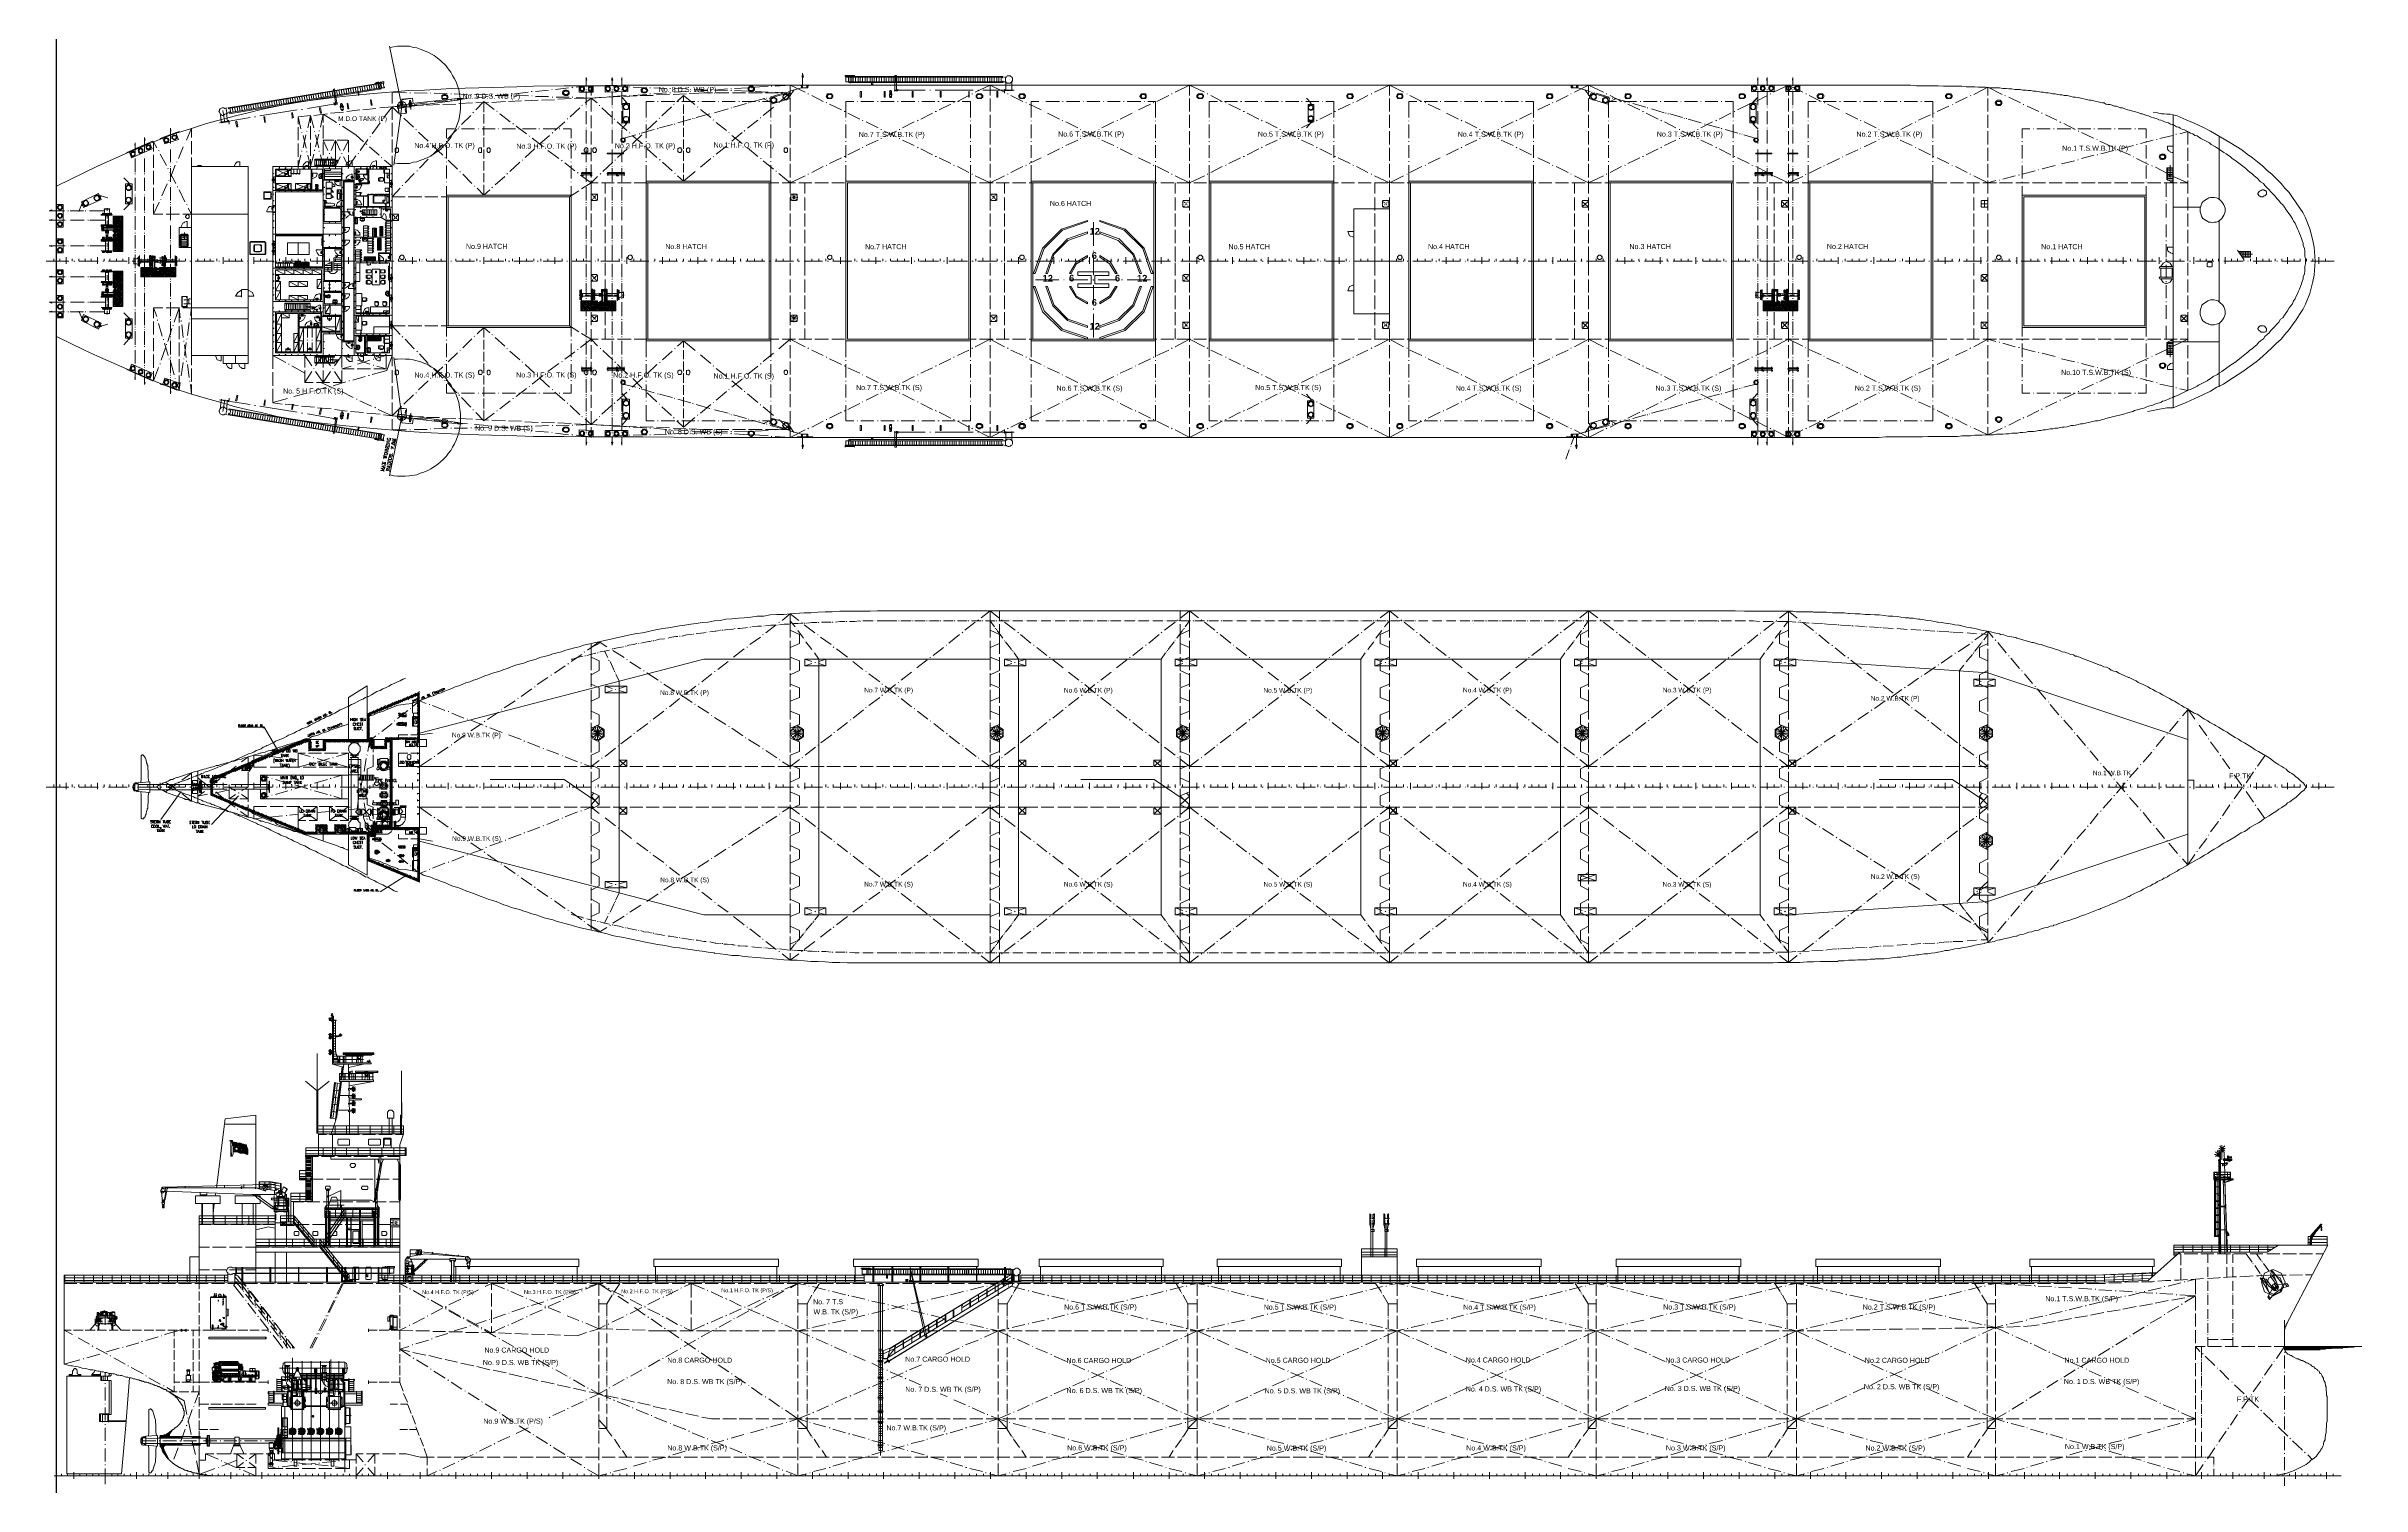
# Model space of a CAD drawing. Header units: millimetres. Extents: x -1005 to 294628, y -1154 to 182592.
import ezdxf

# ---------------------------------------------------------------- set-up
doc = ezdxf.new("R2010")
doc.units = ezdxf.units.MM
doc.layers.add('PDF_Geomertry', color=7, linetype='Continuous')
doc.layers.add('PDF_Text', color=7, linetype='Continuous')
doc.styles.add('PDF SansSerif Bold', font='sanssb__.ttf')
doc.styles.get("Standard").update_dxf_attribs({"font": 'arial.ttf'})

msp = doc.modelspace()

# ---------------------------------------------------------------- linework, layer by layer
at = {"color": 3}
msp.add_xline((304, -120010), (0, 1), dxfattribs=at)
at = {"layer": 'PDF_Geomertry', "lineweight": 5}
for p, q in [((54598, 9590), (54667, 9521)), ((55011, 9315), (56458, 8419)), ((56802, 8144), (56871, 8144)), ((57215, 7937), (58593, 6973)), ((58937, 6766), (59006, 6766)), ((60521, 6215), (59006, 5526)), ((59351, 6491), (60797, 5595)), ((60935, 6422), (60935, 6422)), ((53978, 3047), (53909, 3047)), ((55838, 4011), (54323, 3254)), ((56251, 4218), (56182, 4149)), ((58180, 5113), (56664, 4424)), ((58593, 5320), (58593, 5320)), ((61141, 5389), (61210, 5320)), ((50672, 2496), (48950, 2496)), ((49295, 843), (49226, 774)), ((49501, 85), (49501, 361)), ((51154, 1738), (49639, 981)), ((50397, 85), (50397, 361)), ((52739, 2496), (51086, 2496)), ((51292, -259), (51292, 567)), ((51637, 1945), (51568, 1945)), ((53496, 2840), (51981, 2152)), ((52256, 85), (52256, 361)), ((54805, 2496), (53152, 2496)), ((53152, 85), (53152, 361)), ((54047, 85), (54047, 361)), ((54943, 85), (54943, 361)), ((56940, 2496), (55287, 2496)), ((55838, -259), (55838, 567)), ((56802, 85), (56802, 361)), ((59075, 2496), (57353, 2496)), ((57698, 85), (57698, 361)), ((58593, 85), (58593, 361)), ((61141, 2496), (59488, 2496)), ((59488, 85), (59488, 361)), ((60384, -259), (60384, 567))]:
    msp.add_line(p, q, dxfattribs=at)
for points in [[(43351, 167440), (44384, 174947), (42800, 182592)], [(42869, 182454), (43833, 182592), (45348, 182592), (45830, 182454), (46313, 182385), (46726, 182248), (47690, 181834), (48517, 181421), (48930, 181077), (49343, 180801), (50032, 180113), (50307, 179699), (50652, 179286), (50858, 178873), (51134, 178460), (51340, 178046), (51478, 177564), (51685, 177082), (51891, 175636), (51891, 174671), (51823, 174189), (51754, 173638), (51685, 173156), (51478, 172743), (51340, 172261), (51134, 171779), (50858, 171365), (50652, 170952), (50307, 170539), (50032, 170195), (49687, 169850), (49343, 169437), (48103, 168610), (47690, 168404), (47208, 168197), (46795, 168059), (46313, 167853), (45830, 167784), (45348, 167646), (43833, 167646), (43351, 167715)], [(287582, 155455), (287582, 155180), (287444, 155180), (287444, 154835), (287375, 154491), (287375, 153871), (287307, 153527), (287169, 153182), (287169, 152907), (287031, 152563), (286962, 152287), (286687, 151598), (286549, 151323), (286411, 150978), (286273, 150703), (286136, 150359), (285929, 150083), (285791, 149739), (285378, 149188), (285171, 148843), (284758, 148292), (284552, 147948), (284276, 147741), (284069, 147397), (283794, 147121), (283587, 146846), (283036, 146295), (282830, 146019), (282554, 145813), (282279, 145537), (282072, 145262), (281728, 144986), (281452, 144780), (281246, 144504), (280901, 144229), (280695, 144022), (280350, 143815), (280075, 143540), (279524, 143127), (279248, 142851), (278422, 142231), (278077, 142025), (277871, 141887), (276769, 141060), (276493, 140923), (276218, 140716), (275667, 140441), (275391, 140234), (275185, 140096), (274909, 139890), (273807, 139339), (273600, 139201), (272774, 138788), (272567, 138719), (271465, 138168), (271259, 138099), (270983, 137961), (270708, 137892), (270501, 137754), (270226, 137686), (269950, 137548), (269743, 137479), (269468, 137341), (269192, 137272), (268986, 137135), (268435, 136997), (268228, 136928), (267953, 136790), (267402, 136652), (267195, 136584), (266920, 136446), (266644, 136377), (266437, 136308), (265611, 136101), (265404, 135964), (264578, 135757), (264371, 135688), (263545, 135482), (263338, 135413), (261961, 135068), (261754, 134999), (260927, 134793), (260652, 134793), (258999, 134380), (258723, 134380), (258448, 134311), (258104, 134242), (257828, 134173), (257553, 134173), (257002, 134035), (256657, 133966), (256382, 133966), (255831, 133829), (255486, 133829), (255211, 133760), (254866, 133760), (254315, 133622), (253971, 133622), (253696, 133553), (253351, 133553), (253007, 133484), (252731, 133415), (252042, 133415), (251767, 133346), (251354, 133278), (251009, 133278), (250665, 133209), (249976, 133209), (249563, 133140), (249219, 133140), (248805, 133071), (247979, 133071), (247566, 133002), (246601, 133002), (246188, 132933), (245224, 132933), (244673, 132864), (243571, 132864), (243020, 132795), (239232, 132795), (238543, 132727), (233859, 132727), (232964, 132658), (144666, 132658), (90599, 132658), (83023, 132658), (75171, 132727), (68146, 132727), (65115, 132795), (61190, 132795), (59054, 132864), (54233, 133002), (50721, 133140), (47277, 133278), (45279, 133415), (40320, 133829), (36808, 134173), (33364, 134586), (31918, 134793), (30471, 134999), (28474, 135344), (26408, 135826), (24755, 136170), (23170, 136584), (21311, 137135), (19451, 137617), (17385, 138237), (15319, 138925), (13872, 139407), (12495, 139958), (11737, 140303), (5538, 143058), (3885, 143815), (304, 145537), (304, 155180), (304, 145537), (304, 164753), (3885, 166475), (5538, 167302), (11737, 170057), (12495, 170332), (13872, 170883), (15319, 171434), (17385, 172054), (19451, 172743), (23170, 173707), (24755, 174120), (26408, 174534), (28474, 174947), (30471, 175360), (33364, 175773), (36808, 176187), (40320, 176531), (45279, 176944), (47277, 177013), (50721, 177220), (54233, 177289), (59054, 177426), (61190, 177495), (65115, 177564), (68146, 177564), (72554, 177633), (90599, 177633), (144666, 177633), (237028, 177633), (237785, 177564), (240540, 177564), (241229, 177495), (243571, 177495), (244122, 177426), (245224, 177426), (245706, 177358), (246601, 177358), (247083, 177289), (248392, 177289), (248805, 177220), (249219, 177220), (249563, 177151), (249976, 177151), (250321, 177082), (251009, 177082), (251354, 177013), (251767, 177013), (252042, 176944), (252387, 176944), (252731, 176875), (253007, 176875), (253696, 176738), (253971, 176738), (254315, 176669), (254591, 176669), (254866, 176600), (255211, 176531), (255486, 176531), (255831, 176462), (256106, 176393), (256382, 176393), (256657, 176324), (257002, 176324), (257828, 176118), (258104, 176118), (258448, 176049), (259825, 175705), (260101, 175705), (261478, 175360), (261754, 175360), (261961, 175222), (262236, 175154), (262512, 175154), (262787, 175085), (263063, 174947), (263338, 174947), (263545, 174878), (263820, 174740), (264096, 174740), (264371, 174603), (264578, 174534), (265404, 174327), (265611, 174258), (266162, 174120), (266437, 173983), (266644, 173983), (266920, 173845), (267195, 173776), (267402, 173707), (267677, 173569), (268228, 173432), (268435, 173363), (268710, 173225), (268986, 173156), (269192, 173087), (269468, 172950), (269743, 172881), (269950, 172812), (270226, 172674), (270501, 172605), (270708, 172467), (270983, 172330), (271259, 172261), (271465, 172123), (271741, 171985), (272016, 171916), (272567, 171641), (272774, 171503), (273049, 171434), (273325, 171228), (273600, 171159), (273807, 171021), (274083, 170814), (275185, 170263), (275391, 170057), (275942, 169781), (276218, 169575), (276493, 169437), (277044, 169024), (277320, 168886), (277871, 168473), (278077, 168266), (278422, 168059), (279799, 167026), (280075, 166751), (280350, 166544), (280695, 166269), (280901, 166062), (281246, 165787), (281728, 165304), (282072, 165098), (282279, 164822), (282830, 164271), (283036, 163996), (283587, 163445), (283794, 163169), (284069, 162894), (284276, 162618), (284552, 162343), (284758, 162067), (284965, 161723), (285585, 160896), (285791, 160552), (285929, 160277), (286136, 160001), (286411, 159312), (286549, 159037), (286687, 158692), (286824, 158417), (286962, 158073), (287031, 157797), (287169, 157453), (287169, 157108), (287307, 156833), (287375, 156488), (287375, 155800), (287444, 155455), (287444, 155180)], [(41629, 177909), (41629, 177840), (41767, 177289), (22000, 174052)], [(22206, 174740), (41629, 177909), (41629, 177840), (22206, 174671)], [(39150, 176807), (39012, 177426)], [(39425, 176875), (39287, 177495)], [(39701, 176944), (39632, 177495)], [(40045, 176944), (39907, 177564)], [(40320, 177013), (40252, 177633)], [(40596, 177082), (40458, 177633)], [(40871, 177082), (40803, 177702)], [(41009, 177771), (41009, 177840), (40940, 177909), (40940, 177909)], [(41147, 177771), (41147, 177840), (41147, 177977), (41078, 177909), (41147, 177977), (41285, 177977), (41354, 177909), (41147, 177840), (41078, 177840), (41009, 177840), (41078, 177840), (41078, 177771)], [(41078, 177840), (41078, 177909)], [(41216, 177289), (41216, 177151), (41078, 177771), (41147, 177633)], [(42111, 177977), (42111, 178046), (42111, 178115), (42111, 178115), (41422, 177977), (41629, 177082), (41422, 177977), (41285, 177977), (41422, 178046), (41491, 177909), (42111, 178046)], [(41354, 177771), (42042, 177909), (42111, 177289), (42180, 177289), (42180, 177358), (42111, 177358)], [(41767, 177840), (41354, 177771), (41422, 177220)], [(41836, 177289), (41698, 177840)], [(42042, 177840), (42042, 177840), (42111, 177840), (42111, 177909), (42042, 177909), (42042, 177909)], [(66631, 177358), (68559, 177564), (68559, 176324)], [(67939, 178597), (67939, 177564)], [(70419, 177495), (68559, 177564)], [(70557, 177564), (70557, 177564)], [(70970, 177495), (70901, 177495)], [(71245, 178597), (71245, 177564)], [(73036, 177426), (71314, 177495)], [(72485, 178597), (72485, 177564)], [(73518, 177426), (73449, 177426)], [(89497, 177358), (91150, 177495)], [(91563, 177495), (91632, 177495)], [(92046, 177495), (93974, 177633)], [(93767, 176807), (95420, 177289), (96247, 177289), (96109, 177358), (96109, 177495), (96178, 177564), (96247, 177564), (96316, 177564), (96316, 177633), (96247, 177633)], [(95903, 176738), (93974, 177633), (93974, 176324), (93974, 176324)], [(95420, 177564), (95489, 177564), (95558, 177495), (95558, 177426), (95489, 177358), (95420, 177289), (95420, 177564), (95352, 177564), (95352, 177633), (95420, 177633), (95489, 177564), (95558, 177564), (95558, 177426), (95558, 179148)], [(95420, 177633), (96247, 177633), (96178, 177564), (96109, 177564), (96109, 177495), (96109, 177426), (96109, 177358), (96109, 177289), (96178, 177289), (96247, 177289), (96247, 177564)], [(95420, 177289), (95558, 177289), (95558, 177426)], [(95558, 177633), (95558, 177564)], [(100999, 178873), (100999, 178804)], [(101344, 178046), (101826, 178046), (101068, 178046), (101068, 178666), (101826, 178666), (101826, 178046)], [(101068, 178666), (101068, 178597), (101068, 178597)], [(101068, 178666), (101068, 178666)], [(101068, 178115), (101068, 178046), (101068, 178046)], [(101068, 178115), (101068, 178115)], [(101344, 178666), (101826, 178666)], [(121180, 178735), (101482, 178735), (101482, 178666), (121180, 178666)], [(101482, 178666), (101482, 178735)], [(121524, 178046), (101482, 178046), (101482, 177977), (109678, 177977)], [(101482, 177977), (101482, 178046)], [(102032, 178735), (101964, 178735), (101826, 178735), (101826, 178873), (101964, 178873), (102032, 178873), (102170, 178873), (102032, 178873)], [(101964, 178666), (101964, 178735), (101964, 178873), (102032, 178873), (102032, 178735), (102032, 178666), (102032, 178528)], [(102170, 178735), (102032, 178735), (102170, 178735), (102170, 178873), (102170, 178804)], [(102032, 178184), (102032, 178046), (102032, 178666)], [(102308, 178046), (102308, 178666)], [(102652, 178046), (102652, 178666)], [(102928, 178046), (102928, 178666)], [(103203, 178046), (103203, 178666)], [(103548, 178046), (103548, 178666)], [(103823, 178046), (103823, 178666)], [(104168, 178046), (104168, 178666)], [(104374, 177977), (104374, 177702)], [(104443, 178046), (104443, 178666)], [(104512, 177977), (104512, 177702), (104443, 177702)], [(104719, 178046), (104719, 178666)], [(104994, 178046), (104994, 178666)], [(105338, 178046), (105338, 178666)], [(105614, 178046), (105614, 178666)], [(105958, 178046), (105958, 178666)], [(106234, 178046), (106234, 178666)], [(106578, 178046), (106578, 178666)], [(106854, 178046), (106854, 178666)], [(107129, 178046), (107129, 178666)], [(107336, 177977), (107336, 178735), (107336, 178873), (107542, 178873), (107542, 178735), (107542, 177977)], [(107336, 178115), (107336, 176944), (107336, 176944), (107336, 177151), (107336, 176875), (107336, 176807)], [(107405, 178046), (107405, 178666)], [(107542, 178115), (107542, 176944), (107542, 176944), (107542, 177151), (107542, 176875), (107542, 176875)], [(107749, 178046), (107749, 178666)], [(108025, 178046), (108025, 178666)], [(108300, 178046), (108300, 178666)], [(108369, 177977), (121180, 177977)], [(108645, 178046), (108645, 178666)], [(108920, 178046), (108920, 178666)], [(109264, 178046), (109264, 178666)], [(109540, 178046), (109540, 178666)], [(109815, 178046), (109815, 178666)], [(110091, 178046), (110091, 178666)], [(110435, 178046), (110435, 178666)], [(110711, 178046), (110711, 178666)], [(111055, 178046), (111055, 178666)], [(111331, 178046), (111331, 178666)], [(111675, 178046), (111675, 178666)], [(111951, 178046), (111951, 178666)], [(112226, 178046), (112226, 178666)], [(112501, 178046), (112501, 178666)], [(112846, 178046), (112846, 178666)], [(113121, 178046), (113121, 178666)], [(113466, 178046), (113466, 178666)], [(113741, 178046), (113741, 178666)], [(114017, 178046), (114017, 178666)], [(114361, 178046), (114361, 178666)], [(114637, 178046), (114637, 178666)], [(114912, 178046), (114912, 178666)], [(115188, 178046), (115188, 178666)], [(115532, 178046), (115532, 178666)], [(115808, 178046), (115808, 178666)], [(116152, 178046), (116152, 178666)], [(116427, 178046), (116427, 178666)], [(116772, 178046), (116772, 178666)], [(117047, 178046), (117047, 178666)], [(117323, 178046), (117323, 178666)], [(117598, 178046), (117598, 178666)], [(117598, 176738), (119527, 177633)], [(117943, 178046), (117943, 178666)], [(118218, 178046), (118218, 178666)], [(118563, 178046), (118563, 178666)], [(118838, 178046), (118838, 178666)], [(119182, 178046), (119182, 178666)], [(119458, 178046), (119458, 178666)], [(119527, 176324), (119527, 177633), (121318, 176738)], [(119733, 178046), (119733, 178666)], [(120009, 178046), (120009, 178666)], [(120353, 178046), (120353, 178666)], [(120629, 178046), (120629, 178666)], [(120904, 178046), (120904, 178666)], [(121111, 178666), (121111, 178528)], [(121111, 178184), (121111, 178046)], [(121593, 177977), (121662, 177909), (122075, 177909), (122144, 177977), (122282, 178046), (122351, 178184), (122351, 178528), (122282, 178666), (122144, 178735), (122075, 178804), (121662, 178804), (121593, 178666), (121318, 178666)], [(121455, 177977), (121455, 178666)], [(121524, 178115), (121524, 176944), (122282, 176944), (122351, 176944), (122351, 177013), (122282, 177013), (121524, 177013)], [(122282, 176944), (122282, 178184)], [(122282, 178115), (122282, 178115)], [(143151, 176738), (144942, 177633)], [(144942, 176324), (144942, 177633), (146870, 176738)], [(168566, 176738), (170494, 177633)], [(172285, 176738), (170494, 177633), (170494, 176324)], [(194532, 177633), (194601, 177633), (194601, 177564), (194532, 177564), (194394, 177426), (194532, 177289), (194463, 177289), (194394, 177358), (194394, 177426), (194394, 177495), (194463, 177564), (194532, 177564), (194532, 177633), (193705, 177633)], [(196116, 176807), (194532, 177289), (193705, 177289), (193705, 177564)], [(194119, 176738), (195909, 177633), (197838, 176738)], [(194394, 177633), (194394, 177564)], [(194532, 177289), (194532, 177564)], [(195909, 176324), (195909, 177633)], [(217536, 177564), (217536, 178597)], [(218707, 177564), (218707, 178597)], [(223253, 176738), (221462, 177633), (219533, 176738)], [(221462, 176324), (221462, 177633)], [(222013, 177564), (222013, 178597)], [(21931, 173983), (21793, 173914), (21724, 173845), (21586, 173776), (21449, 173776), (21311, 173845), (21242, 173914), (21104, 174189), (21035, 174258), (21104, 174396), (21104, 174534), (21173, 174603), (21449, 174740), (21655, 174740), (21793, 174671), (22069, 174740)], [(22069, 173983), (21931, 174740)], [(22275, 174740), (22344, 174603)], [(34948, 176049), (22344, 173983)], [(22551, 174120), (22413, 174740)], [(22826, 174189), (22757, 174740)], [(23170, 174258), (23033, 174809)], [(23446, 174258), (23377, 174878)], [(23722, 174327), (23653, 174947)], [(23997, 174396), (23928, 174947)], [(24341, 174396), (24204, 175016)], [(24617, 174465), (24548, 175085)], [(24892, 174534), (24823, 175154)], [(25168, 174534), (25099, 175154)], [(25512, 174603), (25375, 175222)], [(25788, 174671), (25719, 175291)], [(26063, 174740), (25994, 175291)], [(26408, 174740), (26270, 175360)], [(26270, 173707), (31022, 174465)], [(26683, 174809), (26614, 175360)], [(26959, 174878), (26890, 175429)], [(27303, 174947), (27165, 175498)], [(27578, 174947), (27441, 175567)], [(27854, 175016), (27785, 175567)], [(28198, 175016), (28061, 175636)], [(28474, 175085), (28336, 175705)], [(28749, 175154), (28680, 175705)], [(29025, 175154), (28956, 175773)], [(29369, 175222), (29232, 175842)], [(29645, 175291), (29576, 175911)], [(29920, 175360), (29851, 175911)], [(30196, 175360), (30127, 175980)], [(30540, 175429), (30402, 176049)], [(30816, 175498), (30747, 176049)], [(31160, 175567), (31022, 176118)], [(31435, 175567), (31298, 176187)], [(31573, 174534), (31711, 174534)], [(31711, 175636), (31642, 176187)], [(31987, 175705), (31918, 176256)], [(32331, 175705), (32193, 176324)], [(32331, 174671), (36188, 175291)], [(32606, 175773), (32538, 176324)], [(32882, 175842), (32813, 176393)], [(33157, 175842), (33088, 176462)], [(33502, 175911), (33364, 176531)], [(41767, 177151), (33708, 175842)], [(33777, 175980), (33708, 176531)], [(34122, 175980), (33984, 176600)], [(34397, 176049), (34259, 176669)], [(34673, 176118), (34604, 176738)], [(34948, 176118), (34879, 176738)], [(35293, 176187), (35155, 176807)], [(35568, 176256), (35499, 176875)], [(35912, 176187), (35844, 176944), (35775, 177151), (35637, 177082), (35706, 176944), (35775, 176187)], [(35775, 175154), (35844, 175154), (35775, 175154), (35775, 175085), (35706, 175360), (35775, 175360), (35706, 175291)], [(35844, 176324), (35775, 176875)], [(35981, 175154), (35981, 175154), (35912, 175085), (35912, 175360), (35981, 175154), (35775, 176324)], [(35844, 175154), (35775, 175360), (35775, 175154), (35912, 175222), (35912, 175154), (35981, 175154), (35912, 175429), (35912, 175429)], [(35912, 175154), (35912, 175291), (35775, 175291)], [(36050, 175429), (36050, 175429), (36119, 175222), (35912, 176324)], [(35912, 175360), (35912, 175360)], [(36119, 175222), (36119, 175222), (35981, 175222)], [(36188, 176324), (36050, 176944)], [(36119, 175429), (36119, 175429)], [(36119, 175222), (36119, 175222), (36119, 175360), (36119, 175291)], [(36119, 175360), (36119, 175291)], [(36119, 175154), (36119, 175154), (36119, 175222), (36119, 175222)], [(36463, 176393), (36326, 177013)], [(36877, 175016), (36877, 175085), (36532, 175016), (36532, 175016)], [(36532, 175016), (36877, 175085)], [(36601, 175222), (36601, 175291), (36739, 175291), (36739, 175222)], [(36601, 175154), (36601, 174947)], [(36877, 174809), (36946, 174534), (36601, 174534), (36601, 174740)], [(36739, 176462), (36670, 177013)], [(36670, 175291), (36739, 175291), (36739, 175291)], [(36670, 174878), (36670, 174878)], [(36877, 174534), (36877, 174396), (36877, 174465), (36670, 174396), (36739, 174396), (36670, 174534)], [(36808, 175222), (36808, 174947), (36808, 174878)], [(37083, 176531), (36946, 177082)], [(37359, 176531), (37290, 177082)], [(37359, 174258), (39012, 174465)], [(37634, 176600), (37565, 177151)], [(37910, 176669), (37841, 177220)], [(38254, 176669), (38116, 177289)], [(38530, 176738), (38461, 177289)], [(38805, 176738), (38736, 177358)], [(38874, 176324), (38874, 176393), (38874, 176531), (38874, 176393), (38736, 176669)], [(38874, 176393), (38943, 176393), (38874, 176738)], [(38874, 176531), (38874, 176531)], [(39425, 174465), (41078, 174671)], [(42111, 177289), (41422, 177220), (41905, 177289)], [(42111, 173501), (43144, 174878), (41560, 174740)], [(45004, 176669), (43144, 176738), (43144, 175291)], [(45004, 174947), (43144, 174878), (45073, 175085)], [(43144, 173225), (43144, 174878), (43971, 174052)], [(43902, 174603), (43833, 174740), (43833, 175154), (43902, 175222), (43971, 175360), (44109, 175429), (44177, 175498), (44591, 175498), (44728, 175429), (44797, 175360), (44866, 175222), (44935, 175154), (45004, 175016), (45004, 174878), (44935, 174740)], [(43833, 175085), (44866, 175154), (43833, 175016)], [(45348, 174878), (44935, 174878), (44935, 174809), (45004, 174052), (44935, 174809), (43902, 174671), (44040, 173914), (43971, 174671), (44935, 174809), (43902, 174740), (44935, 174878)], [(43902, 174740), (43902, 174671)], [(43971, 175085), (44040, 174740)], [(44935, 174603), (44797, 174603), (44866, 174189), (45004, 174189)], [(44866, 175154), (45279, 175222), (45417, 175222)], [(45555, 174947), (45693, 174947), (45624, 175291), (45279, 175291), (45348, 174878), (45693, 174947), (46381, 175016), (51478, 175705), (51547, 175705), (51478, 175980), (51547, 175705), (52029, 175842), (52029, 175842)], [(45348, 175291), (45279, 175360), (45624, 175360), (45624, 175291)], [(45555, 175429), (45348, 175360), (45348, 175360)], [(45348, 175360), (45348, 175429)], [(45348, 174947), (45486, 174947)], [(45486, 176669), (45417, 176669)], [(45417, 175291), (45486, 174878), (45486, 174809), (45417, 174809), (45417, 174878), (45555, 174878), (45417, 174809), (45417, 174878)], [(47139, 175085), (45417, 175016)], [(45486, 175291), (45555, 174878), (45555, 174878)], [(45486, 175222), (45693, 175222)], [(45486, 175154), (45555, 175154)], [(45555, 174878), (45555, 174878), (45555, 174603), (45486, 174878)], [(45555, 175498), (45555, 175429), (45555, 175360)], [(45555, 174603), (45555, 174603)], [(45693, 175291), (46381, 175360), (51478, 175911), (52098, 175911), (51478, 175842), (52098, 175911), (52098, 175911)], [(47621, 176600), (45968, 176669)], [(45968, 175154), (47621, 175360)], [(49205, 175154), (47552, 175085)], [(48103, 176600), (48034, 176600)], [(48103, 175429), (48103, 175429)], [(50170, 176531), (48517, 176600)], [(48517, 175498), (50238, 175636)], [(51272, 175222), (49619, 175154)], [(50721, 176531), (50652, 176531)], [(50652, 175705), (50721, 175705)], [(52787, 176462), (51065, 176531)], [(51134, 175705), (52787, 175911)], [(52029, 175911), (52029, 175911), (51478, 175980), (51478, 175911), (51478, 175705)], [(51478, 175773), (52167, 175911), (52098, 175911)], [(53407, 175360), (51685, 175291)], [(53269, 176462), (53200, 176462)], [(53269, 175980), (53269, 175980)], [(55404, 176393), (53682, 176462)], [(53682, 175980), (55404, 176187)], [(53820, 174465), (54853, 175567), (56162, 174534)], [(55473, 175429), (53820, 175360)], [(54853, 175567), (54853, 174189)], [(55886, 176393), (55817, 176393)], [(55817, 176256), (55886, 176256)], [(57608, 175567), (55886, 175429)], [(57952, 176324), (56299, 176324), (57952, 176462)], [(59674, 175636), (58021, 175567)], [(58366, 176531), (58435, 176531)], [(58435, 176324), (58366, 176324)], [(58848, 176531), (60501, 176738)], [(60570, 176256), (58917, 176324)], [(61809, 175705), (60088, 175636)], [(60914, 176807), (61052, 176807)], [(61052, 176256), (60983, 176256)], [(61465, 176807), (63118, 177013)], [(63118, 176187), (61465, 176187)], [(63876, 175773), (62223, 175705)], [(63531, 177082), (63600, 177082)], [(63669, 176118), (63600, 176118)], [(64013, 177082), (65666, 177289)], [(65735, 176118), (64082, 176118)], [(66011, 175911), (64289, 175842)], [(67113, 174740), (65873, 173569)], [(66080, 177289), (66217, 177358)], [(66217, 176118), (66149, 176118)], [(68077, 175980), (66424, 175911)], [(67802, 175360), (68559, 175980), (66631, 176049)], [(67457, 175085), (67388, 175016)], [(67939, 177289), (67939, 177289)], [(67939, 177082), (67939, 177013)], [(67939, 176807), (67939, 175085)], [(67939, 174878), (67939, 174809)], [(67939, 174603), (67939, 174603)], [(70143, 176118), (68490, 175980)], [(69317, 175360), (68559, 175980), (70488, 176118)], [(68559, 174258), (68559, 175911)], [(69592, 175016), (69661, 175016)], [(69937, 174740), (71176, 173569)], [(72278, 176187), (70557, 176118)], [(70901, 176187), (70970, 176187)], [(71245, 177289), (71245, 177289)], [(71245, 177082), (71245, 177013)], [(71245, 176807), (71245, 175085)], [(71245, 174878), (71245, 174809)], [(71245, 174603), (71245, 174603)], [(71383, 176187), (73036, 176324)], [(72485, 177289), (72485, 177289)], [(72485, 177082), (72485, 177013)], [(72485, 176807), (72485, 175085)], [(73036, 175498), (73036, 175498), (73036, 175429), (73036, 175360), (73036, 175429), (73036, 175498), (72485, 176118)], [(72485, 174878), (72485, 174809)], [(72485, 174603), (72485, 174603)], [(74345, 176256), (72692, 176187)], [(73036, 175498), (73036, 175360)], [(73449, 176324), (73518, 176324)], [(75653, 177289), (73931, 177358)], [(73931, 176324), (75653, 176462)], [(76480, 176324), (74827, 176324)], [(75584, 173501), (75584, 175567), (76618, 175567)], [(76135, 177289), (76067, 177289)], [(76067, 176531), (76135, 176531)], [(78202, 177220), (76549, 177289)], [(76549, 176531), (78202, 176669)], [(78546, 176462), (76893, 176393)], [(77031, 175567), (77100, 175567)], [(77513, 175567), (79235, 175567)], [(78822, 174878), (77582, 173707)], [(78684, 177220), (78615, 177220)], [(78615, 176669), (78684, 176669)], [(80681, 176531), (79028, 176462)], [(79166, 175222), (79097, 175154)], [(80819, 177151), (79166, 177220)], [(79166, 176738), (80819, 176807)], [(79510, 175498), (80337, 176324), (81783, 175154)], [(79579, 175567), (79717, 175567)], [(80130, 175567), (81783, 175567)], [(80337, 175498), (80337, 176324)], [(80337, 173983), (80337, 175154)], [(84056, 176669), (82954, 176669), (81094, 176531)], [(81301, 177082), (81232, 177082)], [(81232, 176807), (81301, 176807)], [(83367, 177013), (81714, 177082)], [(81714, 176875), (83367, 176944)], [(82128, 174878), (82196, 174809)], [(82196, 175567), (82265, 175567)], [(82541, 174534), (83849, 173501)], [(82679, 175567), (84400, 175567)], [(83781, 177013), (83918, 177013), (83849, 177013)], [(85985, 176944), (84332, 177013), (85985, 177151)], [(84332, 174120), (86053, 174603)], [(84469, 176669), (86122, 176669)], [(84814, 175567), (84883, 175567)], [(85296, 175567), (86949, 175567)], [(86260, 174671), (86260, 174671)], [(86398, 177151), (86467, 177151)], [(86467, 176944), (86398, 176944)], [(86467, 174740), (86536, 174740)], [(86604, 176669), (88257, 176669)], [(86742, 174809), (88395, 175291)], [(86880, 177220), (88602, 177289)], [(88602, 176875), (86880, 176944)], [(87431, 175567), (87500, 175567)], [(87844, 175567), (89566, 175567)], [(88602, 175360), (88671, 175360)], [(88671, 176669), (90393, 176669)], [(88877, 175360), (88877, 175429)], [(89015, 177289), (89084, 177289)], [(89084, 176807), (89015, 176807)], [(89084, 175498), (90737, 175911)], [(91150, 176738), (89497, 176807)], [(89979, 175567), (90048, 175567)], [(90461, 175567), (91495, 175567), (91495, 173501)], [(91288, 175567), (91288, 175567), (90530, 175911)], [(91839, 174809), (90530, 173776)], [(90806, 176669), (92459, 176669)], [(90944, 175980), (91012, 175980)], [(91219, 176049), (91219, 176049)], [(91426, 175636), (91357, 175636), (91357, 175567), (91426, 175567), (91288, 175567), (91357, 175567), (91357, 175567)], [(91288, 175567), (91357, 175567), (91357, 175567)], [(91426, 175705), (91426, 175636), (91357, 175636), (91357, 175567), (91426, 175498)], [(91426, 176118), (93079, 176600)], [(91632, 176738), (91632, 176738)], [(93974, 176669), (92114, 176738)], [(92183, 175154), (92183, 175154)], [(92872, 176669), (93974, 176669), (92528, 175429)], [(93285, 176669), (93354, 176669)], [(93561, 176738), (93561, 176738)], [(94043, 176324), (93836, 176256), (93905, 176256), (93905, 176324), (93836, 176324), (93836, 176324)], [(93905, 176187), (93905, 176187), (93974, 176256), (93974, 176324), (93836, 176324), (93836, 176324)], [(93974, 176324), (93974, 176324), (94456, 177013)], [(93974, 174258), (93974, 175911)], [(96316, 176531), (96247, 176531)], [(98175, 175567), (96729, 176324)], [(98658, 175360), (98589, 175429)], [(100517, 174465), (99002, 175222)], [(101068, 173501), (101068, 175567), (102101, 175567)], [(102515, 175567), (102584, 175567)], [(102997, 175567), (104650, 175567)], [(105132, 175567), (105201, 175567)], [(105545, 175567), (107267, 175567)], [(106923, 176875), (106923, 176531), (106647, 176531), (106923, 176531), (106923, 176531)], [(106647, 176669), (106647, 176669)], [(106647, 176531), (106647, 176531)], [(106647, 176393), (106647, 176531), (106923, 176531), (106991, 176393), (106647, 176393), (106647, 176187), (106923, 176187), (106923, 176393)], [(106716, 176875), (106716, 176944), (106854, 176944), (106854, 176875)], [(106716, 176807), (106716, 176531), (106716, 176531)], [(106716, 176187), (106716, 176049), (106716, 176049)], [(106785, 176944), (106785, 176875)], [(106923, 176531), (106923, 176531)], [(106923, 176187), (106923, 176049), (106923, 176049)], [(111193, 177013), (107267, 177013)], [(107336, 176944), (107336, 176944), (107336, 176944), (107336, 177082), (107336, 177151), (107336, 177151)], [(107336, 176875), (107336, 177151)], [(107749, 176944), (107680, 176944), (107542, 176944), (107542, 176944), (107336, 176944), (107336, 176944)], [(107542, 176875), (107542, 177151)], [(107542, 176944), (107542, 176944), (107542, 177082), (107542, 177013), (107680, 177013)], [(107542, 177013), (107542, 177013)], [(107749, 177082), (107680, 177082), (107680, 177082)], [(107680, 175567), (107749, 175567)], [(108162, 175567), (109884, 175567)], [(110298, 175567), (110366, 175567)], [(110780, 175567), (112433, 175567)], [(111882, 177013), (111813, 177013)], [(117323, 177013), (112501, 177013)], [(112846, 175567), (112984, 175567)], [(112984, 174465), (114499, 175222)], [(113397, 175567), (115050, 175567)], [(114843, 175360), (114912, 175429)], [(115325, 175567), (116772, 176324)], [(115463, 175567), (115532, 175567)], [(115945, 175567), (116978, 175567), (116978, 173501)], [(117185, 176531), (117254, 176531)], [(118012, 177013), (117943, 177013)], [(122557, 177013), (118563, 177013)], [(119527, 174258), (119527, 175911)], [(121318, 176600), (121318, 176875), (121318, 177082), (121386, 177082), (121386, 176875), (121318, 176875)], [(121455, 177013), (121386, 177013)], [(121386, 176944), (121455, 176944)], [(121800, 176531), (121731, 176531)], [(123659, 175567), (122144, 176324)], [(124141, 175360), (124073, 175429)], [(126001, 174465), (124486, 175222)], [(124761, 173501), (124761, 175567), (125726, 175567)], [(126208, 175567), (126208, 175567)], [(126621, 175567), (128343, 175567)], [(128756, 175567), (128825, 175567)], [(129238, 175567), (130960, 175567)], [(131373, 175567), (131442, 175567)], [(131855, 175567), (133508, 175567)], [(133922, 175567), (133991, 175567)], [(134473, 175567), (136126, 175567)], [(136539, 175567), (136608, 175567)], [(137021, 175567), (138743, 175567)], [(138467, 174465), (139983, 175222)], [(139156, 175567), (139225, 175567)], [(139638, 175567), (140603, 175567), (140603, 173501)], [(140327, 175360), (140396, 175429)], [(140809, 175567), (142324, 176324)], [(142669, 176531), (142738, 176531)], [(144942, 174258), (144942, 175911)], [(147283, 176531), (147215, 176531)], [(147490, 173501), (147490, 175567), (148523, 175567)], [(149143, 175567), (147697, 176324)], [(148936, 175567), (149005, 175567)], [(149419, 175567), (151072, 175567)], [(149625, 175360), (149556, 175429)], [(151485, 174465), (149970, 175222)], [(151485, 175567), (151623, 175567)], [(152036, 175567), (153689, 175567)], [(154102, 175567), (154171, 175567)], [(154584, 175567), (156306, 175567)], [(156719, 175567), (156788, 175567)], [(157201, 175567), (158923, 175567)], [(159268, 175567), (159337, 175567)], [(159819, 175567), (161472, 175567)], [(160370, 175154), (160370, 175222), (160439, 175291), (160507, 175291), (160507, 175222), (160507, 175154), (160507, 175222), (160439, 175222), (160439, 175291), (160439, 175222), (160370, 175222), (160439, 175154), (160439, 175360), (159888, 175980)], [(161885, 175567), (161954, 175567)], [(162367, 175567), (163400, 175567), (163400, 173501)], [(163951, 174465), (165466, 175222)], [(165811, 175360), (165880, 175429)], [(166293, 175567), (167739, 176324)], [(168153, 176531), (168221, 176531)], [(170494, 174258), (170494, 175911)], [(172767, 176531), (172698, 176531)], [(172974, 173501), (172974, 175567), (174007, 175567)], [(174627, 175567), (173112, 176324)], [(174420, 175567), (174489, 175567)], [(174902, 175567), (176624, 175567)], [(175109, 175360), (175040, 175429)], [(176969, 174465), (175453, 175222)], [(176969, 175567), (177037, 175567)], [(177520, 175567), (179173, 175567)], [(179586, 175567), (179655, 175567)], [(180068, 175567), (181790, 175567)], [(182203, 175567), (182272, 175567)], [(182685, 175567), (184338, 175567)], [(184752, 175567), (184889, 175567)], [(185234, 175567), (186956, 175567)], [(187369, 175567), (187438, 175567)], [(187851, 175567), (188884, 175567), (188884, 173501)], [(189435, 174465), (190950, 175222)], [(191295, 175360), (191364, 175429)], [(191777, 175567), (193292, 176324)], [(193636, 176531), (193705, 176531)], [(196047, 176324), (195909, 176324), (195978, 176324), (195496, 177013)], [(196116, 176256), (195909, 176324), (195978, 176324)], [(195909, 174258), (195909, 175911)], [(195978, 176324), (196047, 176324), (196047, 176324)], [(196047, 176256), (196047, 176324), (196116, 176324), (196047, 176324), (196047, 176187)], [(196391, 176738), (196323, 176738)], [(196667, 176669), (196598, 176669)], [(198527, 176118), (196874, 176600)], [(198251, 176531), (198182, 176531)], [(198458, 173501), (198458, 175567), (199491, 175567)], [(198527, 175498), (198458, 175498)], [(198527, 175567), (198664, 175567), (199422, 175911)], [(198527, 175705), (198527, 175636), (198595, 175636), (198595, 175567), (198527, 175498), (198527, 175567), (198595, 175567), (198595, 175636), (198527, 175636), (198527, 175636)], [(198595, 175567), (198595, 175567), (198664, 175567), (198664, 175567)], [(198664, 175567), (198595, 175567), (198595, 175567)], [(200111, 175567), (198664, 176324)], [(198733, 176049), (198733, 176049)], [(199009, 175980), (198940, 175980)], [(200868, 175498), (199215, 175911)], [(199904, 175567), (199973, 175567)], [(200386, 175567), (202039, 175567)], [(200593, 175360), (200524, 175429)], [(202452, 174465), (200937, 175222)], [(201144, 175360), (201075, 175429)], [(201350, 175360), (201350, 175360)], [(203210, 174809), (201557, 175291)], [(202521, 175567), (202590, 175567)], [(202935, 175567), (204656, 175567)], [(203486, 174740), (203417, 174740)], [(203692, 174671), (203692, 174671)], [(205552, 174120), (203968, 174603)], [(205070, 175567), (205139, 175567)], [(205552, 175567), (207274, 175567)], [(207687, 175567), (207756, 175567)], [(208169, 175567), (209822, 175567)], [(210235, 175567), (210304, 175567)], [(210786, 175567), (212439, 175567)], [(212853, 175567), (212921, 175567)], [(213335, 175567), (214368, 175567), (214368, 173501)], [(214919, 174465), (216434, 175222)], [(216778, 175360), (216847, 175429)], [(217261, 175567), (218776, 176324)], [(217536, 177289), (217536, 177289)], [(217536, 177013), (217536, 177082)], [(217536, 175085), (217536, 176807)], [(217536, 174809), (217536, 174878)], [(217536, 174603), (217536, 174603)], [(218707, 177289), (218707, 177289)], [(218707, 177013), (218707, 177082)], [(218707, 175085), (218707, 176807)], [(218707, 174809), (218707, 174878)], [(218707, 174603), (218707, 174603)], [(219120, 176531), (219189, 176531)], [(221462, 174258), (221462, 175911)], [(222013, 177289), (222013, 177289)], [(222013, 177013), (222013, 177082)], [(222013, 175085), (222013, 176807)], [(222013, 174809), (222013, 174878)], [(222013, 174603), (222013, 174603)], [(223735, 176531), (223666, 176531)], [(223941, 173501), (223941, 175567), (224975, 175567)], [(225594, 175567), (224079, 176324)], [(225388, 175567), (225457, 175567)], [(225870, 175567), (227523, 175567)], [(226077, 175360), (226008, 175429)], [(227936, 174465), (226421, 175222)], [(227936, 175567), (228074, 175567)], [(228487, 175567), (230140, 175567)], [(230553, 175567), (230622, 175567)], [(231036, 175567), (232757, 175567)], [(233171, 175567), (233240, 175567)], [(233653, 175567), (235306, 175567)], [(235719, 175567), (235788, 175567)], [(236201, 175567), (237923, 175567)], [(238336, 175567), (238405, 175567)], [(238818, 175567), (239852, 175567), (239852, 173501)], [(240403, 174258), (241918, 174947)], [(242331, 175154), (242400, 175154)], [(242744, 175360), (244260, 176118)], [(244673, 176256), (244742, 176324)], [(245086, 176462), (246877, 177358), (248737, 176462)], [(246877, 176324), (246877, 177358)], [(246877, 174258), (246877, 175911)], [(249150, 176256), (249081, 176324)], [(251078, 175360), (249563, 176118)], [(251491, 175154), (251423, 175154)], [(253420, 174258), (251905, 174947)], [(16007, 171641), (15939, 171710), (15594, 171572), (14079, 171021), (13528, 170814), (13597, 170746)], [(14837, 172123), (14837, 170195)], [(16903, 170608), (17523, 172123), (17523, 170952)], [(21104, 172812), (25030, 173501)], [(21173, 174052), (21380, 172812), (22137, 172950), (22000, 174120)], [(21173, 173983), (21173, 173983)], [(22275, 173087), (22137, 173018), (21380, 172950), (21311, 172950), (21311, 172812), (21380, 172812)], [(21793, 172881), (21517, 174396)], [(22275, 172950), (22137, 172950)], [(22344, 174258), (22344, 174120)], [(22344, 172881), (22344, 172674)], [(25581, 173569), (25719, 173569)], [(32744, 172812), (32744, 173776), (31160, 173569)], [(31160, 172674), (31160, 173569), (31504, 172054)], [(31160, 170608), (31160, 172261)], [(31642, 171641), (31642, 171572)], [(32262, 171710), (32262, 171779)], [(32400, 172192), (32744, 173776), (33157, 172192)], [(32744, 170677), (32744, 172399)], [(33157, 173776), (34879, 173983)], [(33226, 171779), (33226, 171710)], [(33846, 171779), (33846, 171848)], [(33984, 172261), (34328, 173914), (34328, 172881)], [(34328, 173914), (36050, 172881)], [(34328, 170814), (34328, 172467)], [(35293, 174052), (36946, 174189)], [(36395, 172605), (36463, 172605)], [(36739, 174396), (36877, 174396)], [(39494, 170401), (38530, 171297), (36808, 172399)], [(40596, 171434), (41629, 172812)], [(41836, 173087), (41905, 173156)], [(43144, 171090), (43144, 172812)], [(44315, 173776), (44384, 173707)], [(44660, 173432), (45899, 172261)], [(46175, 171985), (46244, 171916)], [(46519, 171641), (47759, 170470)], [(50101, 170883), (50101, 172054), (51134, 172054)], [(51409, 171985), (50238, 170746)], [(51547, 172054), (51616, 172054)], [(51754, 172330), (51685, 172261)], [(53200, 173776), (52029, 172605)], [(52029, 172054), (53682, 172054)], [(53544, 174189), (53476, 174120)], [(54164, 172054), (54233, 172054)], [(54646, 172054), (56299, 172054)], [(54853, 173914), (54853, 172743)], [(54853, 172399), (54853, 171228)], [(56506, 174327), (56575, 174258)], [(56713, 172054), (56782, 172054)], [(56919, 173983), (58228, 172950)], [(57195, 172054), (58917, 172054)], [(58572, 172743), (58641, 172674)], [(58986, 172399), (60294, 171434)], [(59330, 172054), (59399, 172054)], [(59812, 172054), (61534, 172054)], [(61878, 172054), (61947, 172054)], [(62429, 172054), (64082, 172054)], [(63669, 171572), (63600, 171503)], [(65184, 172950), (63945, 171848)], [(64496, 172054), (64564, 172054)], [(64978, 172054), (66011, 172054), (66011, 170883)], [(65529, 173363), (65529, 173294)], [(67939, 174327), (67939, 172674)], [(67939, 172399), (67939, 172399)], [(67939, 172192), (67939, 172123)], [(67939, 171916), (67939, 170195)], [(68559, 172123), (68559, 173776)], [(68559, 170057), (68559, 171710)], [(71245, 174327), (71245, 172674)], [(71245, 172399), (71245, 172399)], [(71245, 172192), (71245, 172123)], [(71245, 171916), (71245, 170195)], [(71521, 173294), (71590, 173294)], [(71865, 172950), (73105, 171848)], [(72485, 174327), (72485, 172674)], [(73036, 172674), (73036, 172674), (72485, 172054)], [(72485, 172399), (72485, 172399)], [(72485, 172192), (72485, 172123)], [(72485, 171916), (72485, 170195)], [(73036, 172605), (73036, 172812)], [(73036, 172743), (73036, 172743), (73036, 172674), (73036, 172674)], [(73036, 172674), (73036, 172743), (73036, 172743)], [(73449, 171572), (73518, 171503)], [(74965, 171503), (76618, 171985)], [(75447, 171641), (75378, 171572)], [(75584, 173018), (75584, 173087)], [(75584, 170883), (75584, 172605)], [(76962, 173087), (75722, 171916)], [(76824, 171985), (76824, 171985)], [(77031, 172054), (77100, 172123)], [(77306, 173432), (77237, 173363)], [(77306, 172192), (78959, 172605)], [(79166, 172674), (79235, 172674)], [(79441, 172743), (79441, 172743)], [(79648, 172812), (81301, 173294)], [(80337, 172467), (80337, 173707)], [(80337, 171021), (80337, 172192)], [(81508, 173363), (81577, 173363)], [(81783, 173363), (81783, 173432)], [(81990, 173501), (83712, 173983)], [(83918, 173983), (83918, 173983)], [(84125, 174052), (84125, 174052)], [(84125, 173225), (84194, 173156)], [(84538, 172881), (85847, 171848)], [(86122, 171572), (86191, 171572)], [(87844, 171572), (86536, 170470)], [(88189, 171848), (88120, 171779)], [(89842, 173156), (88533, 172123)], [(90186, 173501), (90186, 173432)], [(91495, 173087), (91495, 173018)], [(91495, 172605), (91495, 170883)], [(93974, 172192), (93974, 173845)], [(93974, 170057), (93974, 171779)], [(100999, 174258), (100862, 174258)], [(101068, 173018), (101068, 173087)], [(101068, 170883), (101068, 172605)], [(102859, 173294), (101344, 174052)], [(103272, 173087), (103203, 173156)], [(105201, 172192), (103685, 172950)], [(105614, 171985), (105545, 171985)], [(107542, 171021), (105958, 171779)], [(105958, 171021), (107542, 171779)], [(107887, 171985), (107956, 171985)], [(108300, 172192), (109815, 172950)], [(110229, 173087), (110298, 173156)], [(110642, 173294), (112157, 174052)], [(112501, 174258), (112639, 174258)], [(116978, 173087), (116978, 173018)], [(116978, 172605), (116978, 170883)], [(119527, 172192), (119527, 173845)], [(119527, 170057), (119527, 171779)], [(124761, 173018), (124761, 173087)], [(124761, 170883), (124761, 172605)], [(126414, 174258), (126414, 174258)], [(128343, 173294), (126828, 174052)], [(128756, 173087), (128687, 173156)], [(130685, 172192), (129169, 172950)], [(131098, 171985), (131029, 171985)], [(131511, 171021), (132957, 171779)], [(132957, 171021), (131511, 171779)], [(133371, 171985), (133440, 171985)], [(133784, 172192), (135299, 172950)], [(135712, 173087), (135781, 173156)], [(136126, 173294), (137641, 174052)], [(138054, 174258), (138054, 174258)], [(140603, 173087), (140603, 173018)], [(140603, 172605), (140603, 170883)], [(144942, 172192), (144942, 173845)], [(144942, 170057), (144942, 171779)], [(147490, 173018), (147490, 173087)], [(147490, 170883), (147490, 172605)], [(151967, 174258), (151829, 174258)], [(153827, 173294), (152311, 174052)], [(154240, 173087), (154171, 173156)], [(156168, 172192), (154653, 172950)], [(156582, 171985), (156513, 171985)], [(156926, 171021), (158510, 171779)], [(158510, 171021), (156926, 171779)], [(158854, 171985), (158923, 171985)], [(159268, 172192), (160783, 172950)], [(160439, 172812), (160439, 172881), (160439, 172812), (159888, 172192)], [(160370, 172950), (160370, 172881), (160507, 172881), (160507, 172950), (160439, 172881), (160370, 172950), (160439, 172950)], [(160439, 172812), (160439, 172812), (160439, 172950)], [(160439, 172881), (160439, 172881)], [(161196, 173087), (161265, 173156)], [(161609, 173294), (163125, 174052)], [(163400, 173087), (163400, 173018)], [(163400, 172605), (163400, 170883)], [(163469, 174258), (163607, 174258)], [(170494, 172192), (170494, 173845)], [(170494, 170057), (170494, 171779)], [(172974, 173018), (172974, 173087)], [(172974, 170883), (172974, 172605)], [(177382, 174258), (177382, 174258)], [(179310, 173294), (177795, 174052)], [(179724, 173087), (179655, 173156)], [(181652, 172192), (180137, 172950)], [(182065, 171985), (181997, 171985)], [(182479, 171021), (183925, 171779)], [(183925, 171021), (182479, 171779)], [(184338, 171985), (184407, 171985)], [(184752, 172192), (186267, 172950)], [(186680, 173087), (186749, 173156)], [(187093, 173294), (188609, 174052)], [(188884, 173087), (188884, 173018)], [(188884, 172605), (188884, 170883)], [(189022, 174258), (189022, 174258)], [(195909, 172192), (195909, 173845)], [(195909, 170057), (195909, 171779)], [(198458, 173018), (198458, 173087)], [(198458, 170883), (198458, 172605)], [(202935, 174258), (202797, 174258)], [(204794, 173294), (203279, 174052)], [(205207, 173087), (205139, 173156)], [(207067, 172192), (205621, 172950)], [(205827, 174052), (205758, 174052)], [(206103, 173983), (206034, 173983)], [(207894, 173501), (206309, 173983)], [(207549, 171985), (207480, 171985)], [(207894, 171021), (209478, 171779)], [(209478, 171021), (207894, 171779)], [(208169, 173363), (208169, 173432)], [(208445, 173363), (208376, 173363)], [(210304, 172812), (208651, 173294)], [(209822, 171985), (209891, 171985)], [(210235, 172192), (211751, 172950)], [(210511, 172743), (210511, 172743)], [(210786, 172674), (210717, 172674)], [(212646, 172192), (210993, 172605)], [(212164, 173087), (212233, 173156)], [(212577, 173294), (214092, 174052)], [(212921, 172054), (212853, 172123)], [(213128, 171985), (213128, 171985)], [(214988, 171503), (213335, 171985)], [(214368, 173087), (214368, 173018)], [(214368, 172605), (214368, 170883)], [(214506, 174258), (214574, 174258)], [(216847, 172812), (216847, 172812), (216916, 172743), (216985, 172812), (216985, 172812)], [(216847, 172812), (216847, 172812), (216916, 172812), (216916, 172743), (216916, 172812), (216985, 172812), (216985, 172812)], [(216916, 172674), (216916, 172743), (216916, 172743)], [(216916, 172674), (216916, 172674), (216916, 172743), (216916, 172743)], [(216916, 172674), (216916, 172674), (217536, 172054)], [(217536, 172674), (217536, 174327)], [(217536, 172399), (217536, 172399)], [(217536, 172123), (217536, 172192)], [(217536, 170195), (217536, 171916)], [(218707, 172674), (218707, 174327)], [(218707, 172399), (218707, 172399)], [(218707, 172123), (218707, 172192)], [(218707, 170195), (218707, 171916)], [(221462, 172192), (221462, 173845)], [(221462, 170057), (221462, 171779)], [(222013, 172674), (222013, 174327)], [(222013, 172399), (222013, 172399)], [(222013, 172123), (222013, 172192)], [(222013, 170195), (222013, 171916)], [(223941, 173018), (223941, 173087)], [(223941, 170883), (223941, 172605)], [(228349, 174258), (228349, 174258)], [(230278, 173294), (228763, 174052)], [(230691, 173087), (230622, 173156)], [(232620, 172192), (231104, 172950)], [(233033, 171985), (232964, 171985)], [(234893, 171021), (233446, 171779)], [(233446, 170883), (234961, 171572)], [(235306, 171779), (235375, 171779)], [(235788, 171985), (237234, 172743)], [(237648, 172881), (237716, 172950)], [(238061, 173156), (239576, 173845)], [(239852, 173087), (239852, 173018)], [(239852, 172605), (239852, 170883)], [(239989, 174052), (240058, 174052)], [(246877, 172192), (246877, 173845)], [(246877, 170057), (246877, 171779)], [(251285, 170883), (251285, 172054), (252249, 172054)], [(252662, 172054), (252731, 172054)], [(253145, 172054), (254866, 172054)], [(253833, 174052), (253764, 174052)], [(255693, 173156), (254247, 173845)], [(255280, 172054), (255349, 172054)], [(255762, 172054), (257484, 172054)], [(256175, 172881), (256106, 172950)], [(258035, 171985), (256588, 172743)], [(257828, 172054), (257966, 172054)], [(258379, 172054), (260032, 172054)], [(258517, 171779), (258448, 171779)], [(260376, 170883), (258861, 171572)], [(260445, 172054), (260514, 172054)], [(260927, 172054), (262649, 172054)], [(263063, 172054), (263131, 172054)], [(263545, 172054), (265198, 172054)], [(265680, 172054), (265749, 172054)], [(266093, 172054), (267126, 172054), (267126, 170883)], [(270570, 136446), (270570, 173845), (271052, 173707), (272223, 173225), (273325, 172743), (274358, 172261), (275322, 171779), (277802, 170332), (279317, 169368), (280006, 168817), (280695, 168335), (281314, 167853), (282003, 167302), (282554, 166751), (283174, 166269), (284345, 165098), (284827, 164478), (285378, 163927), (285791, 163307), (286273, 162618), (287100, 161379), (287444, 160690), (287995, 159312), (288409, 157797), (288546, 156971), (288684, 155180), (288546, 153389), (288409, 152563), (287995, 151047), (287444, 149670), (287100, 148981), (286687, 148361), (286273, 147672), (285791, 147053), (285378, 146433), (284827, 145813), (284345, 145193), (283725, 144642), (283174, 144091), (282554, 143540), (282003, 143058), (281314, 142438), (280695, 141956), (279317, 140992), (277802, 140027), (276975, 139476), (276149, 139063), (275322, 138581), (274358, 138099), (273325, 137617), (272223, 137135), (271052, 136652), (270570, 136446), (269743, 136446), (269055, 136308), (268573, 136239), (268022, 136101), (267264, 135964)], [(270570, 173845), (270157, 173914), (269743, 173914), (269399, 173983), (269055, 173983), (268573, 174120), (268022, 174189)], [(271396, 171434), (272430, 171710), (272430, 170057), (272430, 171710)], [(12633, 170401), (12564, 170470), (9258, 169024), (9258, 168955)], [(10360, 170263), (10360, 169024)], [(10360, 168748), (10360, 168748)], [(11531, 170952), (11531, 169024)], [(11531, 168748), (11531, 168748)], [(12701, 169161), (12701, 170401), (13115, 169644)], [(12701, 167095), (12701, 168748)], [(13321, 169299), (13390, 169230)], [(13528, 168817), (14354, 167371)], [(14837, 169988), (14837, 169988)], [(14837, 169712), (14837, 169712)], [(14837, 169437), (14837, 167784)], [(15870, 168266), (16490, 169781)], [(16696, 170195), (16696, 170195)], [(17523, 170470), (17523, 168817)], [(27923, 148706), (27923, 143127), (34328, 143127), (34328, 145882), (36739, 145882), (36739, 148292), (34328, 148292), (34328, 167233), (33984, 168748)], [(31504, 168748), (31160, 167233), (31160, 167026), (31091, 167026)], [(31160, 168473), (31160, 170195)], [(31642, 169161), (31642, 169230)], [(31780, 169644), (32124, 171297)], [(31780, 171228), (32193, 169575)], [(32262, 169161), (32262, 169093)], [(32400, 168679), (32744, 167233), (32744, 167026), (32675, 167026)], [(32744, 168610), (32744, 170263)], [(32744, 168197), (32744, 167233), (33157, 168817)], [(33226, 169230), (33226, 169368)], [(33364, 169781), (33777, 171365)], [(33364, 171297), (33777, 169644)], [(33846, 169230), (33846, 169161)], [(35706, 170608), (34328, 170608), (34948, 169299)], [(34328, 168679), (34328, 170332)], [(35361, 169299), (35912, 170608), (36532, 169299)], [(35361, 168473), (35912, 167233), (35912, 170608)], [(37497, 170608), (36119, 170608)], [(36946, 169299), (37565, 170608), (37565, 169093)], [(36946, 168473), (37565, 167233), (38530, 168610)], [(37565, 167233), (37565, 168679)], [(38805, 168886), (38874, 168955)], [(39081, 169299), (40045, 170677)], [(39907, 170057), (39838, 170126)], [(41491, 168679), (40252, 169781)], [(40320, 171021), (40389, 171090)], [(43144, 169024), (43144, 170677)], [(43144, 166889), (43144, 168610)], [(48034, 170195), (48103, 170126)], [(48103, 168610), (48103, 168542)], [(48379, 169850), (49619, 168679)], [(49619, 170057), (48448, 168886)], [(49894, 170401), (49894, 170401)], [(50101, 170401), (50101, 170470)], [(50101, 168266), (50101, 169988)], [(54853, 170952), (54853, 169712)], [(54853, 169437), (54853, 168266)], [(61327, 169506), (60156, 168404)], [(60639, 171159), (60707, 171090)], [(61052, 170883), (62360, 169850)], [(61741, 169850), (61672, 169781)], [(63256, 171228), (62016, 170126)], [(62705, 169575), (62774, 169575)], [(63049, 169299), (64427, 168266)], [(66011, 170470), (66011, 170401)], [(66011, 169988), (66011, 168266)], [(67388, 168955), (68559, 168955)], [(67388, 168886), (68559, 168886)], [(67939, 169988), (67939, 169988)], [(67939, 169712), (67939, 169712)], [(67939, 169437), (67939, 167784)], [(68559, 167922), (68559, 169644)], [(70625, 168955), (72692, 168955)], [(70625, 168886), (72692, 168886)], [(71245, 169988), (71245, 169988)], [(71245, 169712), (71245, 169712)], [(71245, 169437), (71245, 167784)], [(73174, 169506), (71934, 168404)], [(72485, 169988), (72485, 169988)], [(72485, 169712), (72485, 169712)], [(72485, 169437), (72485, 167784)], [(72623, 170814), (74276, 171297)], [(73518, 169850), (73449, 169850)], [(73794, 171228), (75102, 170126)], [(75033, 171297), (73863, 170195)], [(74482, 171365), (74482, 171365)], [(74689, 171434), (74758, 171434)], [(75378, 169850), (75447, 169781)], [(75584, 170401), (75584, 170470)], [(75584, 168335), (75584, 169988)], [(75722, 169506), (76962, 168404)], [(80337, 169506), (80337, 170677)], [(80337, 167991), (80337, 169230)], [(84194, 168542), (84125, 168473)], [(85847, 169850), (84538, 168817)], [(86191, 170195), (86122, 170195)], [(86536, 171228), (87844, 170195)], [(88189, 169919), (88189, 169919)], [(88533, 169644), (89842, 168542)], [(91495, 170470), (91495, 170401)], [(91495, 169988), (91495, 168335)], [(93974, 167991), (93974, 169644)], [(100862, 168542), (100999, 168542)], [(101068, 170401), (101068, 170470)], [(101068, 168335), (101068, 169988)], [(101344, 168748), (102859, 169506)], [(103203, 169644), (103272, 169712)], [(103685, 169919), (105201, 170608)], [(105545, 170814), (105614, 170814)], [(107956, 170814), (107887, 170814)], [(109815, 169919), (108300, 170608)], [(110298, 169644), (110229, 169712)], [(112157, 168748), (110642, 169506)], [(112639, 168542), (112501, 168542)], [(116978, 170470), (116978, 170401)], [(116978, 169988), (116978, 168335)], [(119527, 167991), (119527, 169644)], [(124761, 170401), (124761, 170470)], [(124761, 168335), (124761, 169988)], [(126414, 168542), (126414, 168542)], [(126828, 168748), (128343, 169506)], [(128687, 169644), (128756, 169712)], [(129169, 169919), (130685, 170608)], [(131029, 170814), (131098, 170814)], [(133440, 170814), (133371, 170814)], [(135299, 169919), (133784, 170608)], [(135781, 169644), (135712, 169712)], [(137641, 168748), (136126, 169506)], [(138054, 168542), (138054, 168542)], [(140603, 170470), (140603, 170401)], [(140603, 169988), (140603, 168335)], [(144942, 167991), (144942, 169644)], [(147490, 170401), (147490, 170470)], [(147490, 168335), (147490, 169988)], [(151829, 168542), (151967, 168542)], [(152311, 168748), (153827, 169506)], [(154171, 169644), (154240, 169712)], [(154653, 169919), (156168, 170608)], [(156513, 170814), (156582, 170814)], [(158923, 170814), (158854, 170814)], [(160783, 169919), (159268, 170608)], [(161265, 169644), (161196, 169712)], [(163125, 168748), (161609, 169506)], [(163400, 170470), (163400, 170401)], [(163400, 169988), (163400, 168335)], [(163607, 168542), (163469, 168542)], [(170494, 167991), (170494, 169644)], [(172974, 170401), (172974, 170470)], [(172974, 168335), (172974, 169988)], [(177382, 168542), (177382, 168542)], [(177795, 168748), (179310, 169506)], [(179655, 169644), (179724, 169712)], [(180137, 169919), (181652, 170608)], [(181997, 170814), (182065, 170814)], [(184407, 170814), (184338, 170814)], [(186267, 169919), (184752, 170608)], [(186749, 169644), (186680, 169712)], [(188609, 168748), (187093, 169506)], [(188884, 170470), (188884, 170401)], [(188884, 169988), (188884, 168335)], [(189022, 168542), (189022, 168542)], [(195909, 167991), (195909, 169644)], [(198458, 170401), (198458, 170470)], [(198458, 168335), (198458, 169988)], [(202797, 168542), (202935, 168542)], [(203279, 168748), (204794, 169506)], [(205139, 169644), (205207, 169712)], [(205621, 169919), (207067, 170608)], [(207480, 170814), (207549, 170814)], [(209891, 170814), (209822, 170814)], [(211751, 169919), (210235, 170608)], [(212233, 169644), (212164, 169712)], [(214092, 168748), (212577, 169506)], [(214368, 170470), (214368, 170401)], [(214368, 169988), (214368, 168335)], [(214574, 168542), (214506, 168542)], [(215263, 171434), (215194, 171434)], [(215539, 171365), (215470, 171365)], [(217329, 170814), (215745, 171297)], [(219258, 168955), (217329, 168955)], [(219258, 168886), (217329, 168886)], [(217536, 169988), (217536, 169988)], [(217536, 169712), (217536, 169712)], [(217536, 167784), (217536, 169437)], [(218707, 169988), (218707, 169988)], [(218707, 169712), (218707, 169712)], [(218707, 167784), (218707, 169437)], [(222633, 168955), (221393, 168955)], [(222633, 168886), (221393, 168886)], [(221462, 167991), (221462, 169644)], [(222013, 169988), (222013, 169988)], [(222013, 169712), (222013, 169712)], [(222013, 167784), (222013, 169437)], [(223941, 170401), (223941, 170470)], [(223941, 168335), (223941, 169988)], [(228763, 168679), (230278, 169368)], [(230622, 169575), (230691, 169575)], [(231104, 169781), (232620, 170470)], [(232964, 170677), (233033, 170677)], [(235375, 170814), (235306, 170814)], [(237234, 169919), (235719, 170608)], [(237716, 169644), (237648, 169712)], [(239576, 168748), (238061, 169506)], [(239852, 170470), (239852, 170401)], [(239852, 169988), (239852, 168335)], [(239989, 168542), (239920, 168542)], [(246877, 167991), (246877, 169644)], [(251285, 170401), (251285, 170470)], [(251285, 168266), (251285, 169988)], [(258861, 168266), (260445, 168679)], [(260859, 170677), (260790, 170677)], [(260859, 168748), (260927, 168748)], [(262787, 169781), (261203, 170470)], [(261341, 168886), (262994, 169299)], [(263200, 169575), (263131, 169575)], [(263407, 169437), (263476, 169437)], [(265129, 168679), (263545, 169368)], [(263889, 169506), (265473, 169919)], [(265886, 170057), (265955, 170057)], [(266369, 170195), (268022, 170608)], [(267126, 170470), (267126, 170401)], [(267126, 169988), (267126, 168266)], [(268435, 170677), (268504, 170677)], [(268848, 170814), (270501, 171228)], [(270570, 169850), (269812, 169850), (269812, 169506), (269881, 169368), (270019, 169230), (270157, 169161), (270226, 169093), (270432, 169024), (270570, 169024)], [(270914, 171365), (270983, 171365)], [(276424, 163100), (276424, 171159)], [(9533, 165098), (9533, 165098), (9533, 165167), (8913, 165787)], [(10360, 168473), (10360, 168473)], [(10360, 168266), (10360, 166544)], [(10360, 166338), (10360, 166269)], [(10360, 166062), (10360, 166062)], [(10360, 165787), (10360, 164134)], [(11531, 168473), (11531, 168473)], [(11531, 168266), (11531, 166544)], [(11531, 166338), (11531, 166269)], [(11531, 166062), (11531, 166062)], [(11531, 165787), (11531, 164134)], [(12701, 164960), (12701, 166682)], [(14492, 167026), (14561, 166957)], [(14768, 166544), (15525, 165098)], [(14837, 167508), (14837, 167508)], [(14837, 165855), (15456, 167440)], [(14837, 167302), (14837, 167233)], [(14837, 167026), (14837, 165304)], [(15663, 167784), (15663, 167853)], [(24755, 143127), (17523, 143127), (17523, 167233), (17523, 168404)], [(21586, 143127), (21586, 142094), (24755, 142094), (24755, 167233), (17523, 167233)], [(18349, 167233), (18349, 167440)], [(18349, 167371), (18762, 167371)], [(18762, 167233), (18762, 167440)], [(23722, 167233), (23722, 167853), (23377, 167853), (23170, 167646), (22964, 167233)], [(27923, 166338), (28061, 166338), (28061, 166406)], [(28061, 165236), (27923, 165236), (27923, 165855), (28061, 165855)], [(28267, 165924), (28061, 165924), (28061, 165167), (28267, 165167)], [(28198, 165373), (28061, 165718)], [(28267, 165993), (28267, 166889)], [(29782, 166338), (29782, 166751), (29782, 166820), (28336, 166820), (28336, 166751), (28336, 166062), (28336, 166062), (29438, 166062), (29438, 166062)], [(28749, 167233), (28749, 167026), (28680, 167026)], [(29576, 167233), (29576, 167026), (29438, 167026)], [(30333, 167233), (30333, 167026), (30265, 167026)], [(30265, 166889), (30265, 165993)], [(30609, 166338), (30609, 166269), (30265, 166338)], [(30540, 166269), (30609, 166338), (30953, 166269), (31022, 166338), (31298, 166269), (31367, 166338)], [(32813, 165098), (32813, 164271), (30816, 164271), (32813, 165098), (30816, 165098), (32813, 164271), (32813, 166889)], [(30885, 166269), (30953, 166338)], [(32744, 167233), (31160, 167233), (31160, 168059)], [(31229, 166269), (31298, 166338)], [(32469, 167233), (32469, 167853), (32193, 167853), (31849, 167508), (31780, 167371), (31780, 167233)], [(31987, 167233), (31987, 167026), (31849, 167026)], [(32055, 167371), (31987, 167302), (32055, 167233)], [(32124, 167233), (32193, 167371), (32124, 167371)], [(32882, 164271), (32882, 166889)], [(32882, 165718), (33020, 165718), (33433, 165924), (33502, 166062), (33571, 166269), (33571, 166406), (32882, 166406)], [(34810, 167233), (33157, 167233)], [(33295, 168059), (35775, 168059), (35775, 168197), (33295, 168197), (33295, 167302), (35775, 167302), (35775, 167440), (33295, 167440)], [(33502, 168059), (33502, 167440)], [(33571, 167233), (33571, 167026), (33502, 167026)], [(33777, 168059), (33777, 167440)], [(33777, 166062), (33777, 165993), (33777, 165993), (33777, 166062), (33777, 166131), (33777, 166062), (33777, 166131), (33777, 166200), (33846, 166200)], [(33777, 165993), (33777, 165993), (33777, 166062)], [(33777, 165924), (33777, 165993), (33777, 165924), (33777, 165855), (33777, 165855)], [(33846, 165787), (33777, 165855), (33777, 165924), (33777, 165993)], [(33777, 165924), (33846, 165855), (33846, 165855)], [(33777, 165855), (33846, 165787), (33846, 165718), (33846, 165718)], [(33846, 166269), (33846, 166269), (33915, 166269), (33984, 166269), (34053, 166338), (33984, 166269), (33984, 166269)], [(33846, 166131), (33846, 166200), (33846, 166269), (33846, 166269)], [(34122, 166200), (34122, 166200), (34053, 166269), (33915, 166269), (33915, 166200), (33846, 166200), (33846, 166200)], [(33846, 166131), (33846, 166062)], [(33846, 166062), (33846, 166062), (33846, 165993)], [(34122, 165993), (34122, 165924), (34122, 165855), (34122, 165855), (34053, 165787), (33915, 165787), (33846, 165855), (33846, 165787), (33846, 165787), (33846, 165718), (33915, 165718), (33915, 165718)], [(33846, 165993), (33846, 165924), (33846, 165855), (33846, 165855)], [(33846, 165718), (33846, 165718), (33846, 165787), (33846, 165787)], [(33915, 166269), (33915, 166269), (33984, 166269), (34053, 166338), (33984, 166269), (33984, 166269)], [(33984, 166269), (33984, 166269), (33915, 166269), (33984, 166269), (34053, 166269), (34122, 166269)], [(33984, 166269), (33984, 166269), (33915, 166269)], [(33915, 165718), (34053, 165718), (33984, 165718), (33984, 165718), (33984, 165718)], [(33984, 168059), (33984, 167440)], [(34122, 166338), (33984, 166338)], [(34191, 166269), (34191, 166269), (34122, 166269)], [(34122, 166062), (34122, 166131)], [(34122, 166062), (34122, 165993), (34122, 165993)], [(34259, 165855), (34259, 165855), (34259, 165787), (34191, 165787), (34191, 165718), (34122, 165718)], [(34122, 165855), (34122, 165855)], [(34259, 165855), (34259, 165855), (34191, 165855), (34259, 165855), (34259, 165787), (34259, 165993), (34259, 166269), (34191, 166269), (34191, 166200), (34191, 166269), (34191, 166269)], [(34191, 166131), (34191, 166131), (34191, 166269), (34191, 166269)], [(34191, 166131), (34191, 166131), (34191, 166269), (34191, 166200), (34191, 166200), (34191, 166269), (34191, 166269)], [(34191, 166269), (34191, 166269), (34191, 166200)], [(34191, 166200), (34191, 166131), (34191, 166131)], [(34191, 166062), (34191, 165993), (34191, 165993)], [(34191, 165924), (34191, 165993), (34191, 165993)], [(34191, 165993), (34191, 165993)], [(34191, 165718), (34191, 165718)], [(34259, 168059), (34259, 167440), (34259, 167371)], [(34259, 166200), (34259, 166200)], [(34328, 168266), (34328, 167233), (34948, 168473)], [(36739, 167233), (34328, 167233), (34328, 162067), (36739, 162067), (36739, 167233), (36739, 143127), (35775, 141818)], [(34535, 166269), (34535, 166338), (34328, 166338), (34535, 166338), (34535, 166269), (36670, 166269)], [(34535, 168059), (34535, 167440)], [(34535, 166544), (36670, 166544)], [(34535, 165993), (36670, 165993)], [(34741, 168059), (34741, 167440)], [(35017, 168059), (35017, 167440)], [(35293, 168059), (35293, 167440)], [(36946, 167233), (35293, 167233)], [(35568, 168059), (35568, 167440)], [(35568, 167715), (36257, 167715)], [(35844, 168059), (35844, 167853), (35981, 167853), (35981, 168059)], [(36532, 168473), (35912, 167233), (35912, 167026), (35912, 167233)], [(36050, 167853), (36050, 168059), (36188, 168059), (36188, 167922), (36050, 167922)], [(36739, 166269), (36739, 166338), (36877, 166338), (36877, 166269)], [(38048, 167233), (38048, 167991), (37910, 167991), (37703, 167922), (37634, 167853), (37497, 167784), (37359, 167646), (37290, 167508), (37290, 167371), (37221, 167233)], [(38048, 165304), (38048, 166269), (37910, 166269), (37703, 166200), (37634, 166131), (37497, 166062), (37359, 165924), (37290, 165787), (37290, 165649), (37221, 165511)], [(39081, 167233), (37359, 167233)], [(37565, 167371), (37497, 167371), (37497, 167233), (37565, 167233), (37565, 167026), (37497, 167026)], [(37565, 165649), (37497, 165649), (37497, 165511), (37565, 165511), (37565, 165580)], [(41767, 162067), (41767, 160759), (38323, 160759), (38323, 167233), (38323, 162067), (43144, 162067), (43144, 167233), (38323, 167233)], [(38667, 166544), (38667, 166544), (38599, 166544), (38599, 166475), (38667, 166475), (38667, 166406), (38667, 166475), (38599, 166475), (38599, 166544), (38667, 166544), (38667, 166544), (38805, 166544), (38874, 166544), (38874, 166613), (38805, 166613), (38667, 166613), (38667, 166682), (38667, 166889), (39838, 166889), (39907, 166889), (39907, 166338), (39838, 166269), (38736, 166269), (38667, 166338), (38667, 166475), (38667, 166544), (38805, 166544), (38874, 166544), (38874, 166613), (38943, 166613), (38943, 166544), (38874, 166544), (38943, 166544), (38943, 166613), (38874, 166613), (38943, 166613), (39012, 166613), (38943, 166613), (38874, 166613), (38943, 166613), (38943, 166682)], [(38599, 166682), (38599, 166682), (38599, 166475)], [(38667, 166682), (38599, 166682), (38599, 166682)], [(38599, 166682), (38667, 166682), (38667, 166682)], [(38599, 166682), (38599, 166682), (38599, 166475), (38599, 166475)], [(38599, 166682), (38667, 166682), (38667, 166682)], [(38667, 166544), (38667, 166544), (38667, 166613), (38599, 166613), (38599, 166544)], [(38599, 166544), (38599, 166544), (38599, 166475)], [(38599, 166544), (38599, 166544), (38599, 166475)], [(38599, 166544), (38599, 166475), (38599, 166475)], [(38599, 166544), (38599, 166544), (38599, 166475), (38599, 166475)], [(38667, 166475), (38667, 166475), (38599, 166475), (38599, 166406)], [(38667, 166475), (38667, 166475), (38599, 166475), (38599, 166406)], [(38599, 166475), (38599, 166475)], [(38805, 166682), (38874, 166613), (38805, 166613), (38667, 166613), (38667, 166682), (38667, 166889), (39838, 166889), (39907, 166889), (39907, 166338), (39838, 166269), (38736, 166269), (38667, 166338), (38667, 166475), (38667, 166475)], [(38667, 166682), (38736, 166613), (38667, 166613)], [(38667, 166613), (38667, 166544), (38667, 166544)], [(38667, 166613), (38667, 166613), (38667, 166544), (38667, 166544)], [(38667, 166544), (38667, 166544), (38667, 166475)], [(38667, 166475), (38667, 166475)], [(38805, 166682), (38805, 166682), (38805, 166682), (38874, 166613), (38874, 166682), (38874, 166613), (38943, 166613), (38943, 166682), (38874, 166682)], [(38805, 166475), (38805, 166475), (38805, 166475), (38874, 166544), (38943, 166544), (38943, 166544)], [(38805, 166475), (38874, 166544), (38943, 166544), (38943, 166544)], [(38874, 166682), (38874, 166682), (38943, 166682)], [(38874, 166475), (38874, 166475), (38943, 166475)], [(38874, 166475), (38874, 166475), (38943, 166475)], [(38943, 165718), (38943, 165718)], [(40389, 167164), (40389, 167233), (40389, 166889), (40389, 167233), (40389, 167371), (40596, 167784), (41009, 167991), (41147, 167991), (41147, 167233), (41147, 166889), (41147, 167233), (39494, 167233)], [(40665, 167371), (40665, 167233)], [(41147, 167233), (41147, 167164)], [(41560, 165442), (41560, 165373), (41560, 165787), (41973, 165787), (42042, 165787), (42042, 165718), (42042, 165511), (42042, 165442), (41973, 165373), (41560, 165373), (41491, 165373), (41422, 165442), (41422, 165718), (41491, 165787), (41560, 165787), (41560, 165718)], [(41560, 167233), (41560, 167026), (41491, 167026), (41560, 167026), (41560, 167233), (43144, 167233), (42180, 168059)], [(41973, 165787), (41973, 165855), (41629, 165855), (41629, 165787), (41560, 165787)], [(42249, 167233), (42249, 167095), (42249, 167233), (41629, 167233), (41629, 167095), (41629, 167233)], [(41836, 168335), (41767, 168404)], [(42111, 167233), (42111, 167164), (42111, 167095), (41767, 166889), (42111, 167095), (42111, 167164), (42042, 167233), (41836, 167233), (41767, 167164), (41767, 167026), (41836, 166957), (42042, 166957), (42111, 167026), (42111, 167095), (42111, 167026), (42042, 166957), (41836, 166957), (41767, 167026), (41767, 167164), (41836, 167233)], [(42249, 166406), (42111, 166406), (42111, 166820), (42249, 166820)], [(42800, 166406), (42524, 165787)], [(43144, 164822), (43144, 166475)], [(45968, 166338), (44797, 165167)], [(46381, 166682), (46313, 166682)], [(47759, 168197), (46657, 167026)], [(49894, 168404), (49963, 168335)], [(50101, 167784), (50101, 167853)], [(50101, 165718), (50101, 167371)], [(50307, 168059), (51478, 166889)], [(51823, 166613), (51823, 166544)], [(52167, 166269), (53338, 165098)], [(54853, 167922), (54853, 166751)], [(54853, 166406), (54853, 165236)], [(57539, 165993), (56299, 164891)], [(57884, 166338), (57815, 166269)], [(59468, 167784), (58159, 166613)], [(59812, 168059), (59743, 168059)], [(64771, 168059), (64840, 167991)], [(65184, 167715), (66493, 166682)], [(66011, 167853), (66011, 167784)], [(66011, 167371), (66011, 165718)], [(66837, 166475), (66906, 166406)], [(67182, 166131), (68559, 165167), (69455, 165167)], [(67388, 166338), (67388, 166406), (67319, 166406), (67319, 166338), (67319, 166338)], [(67319, 166406), (67319, 166269)], [(67319, 166338), (67319, 166269), (67319, 166269)], [(68559, 166338), (67319, 166338)], [(67319, 166269), (67319, 166269), (67388, 166269)], [(69386, 165993), (68559, 165167), (67319, 164409)], [(67388, 166062), (67388, 166131), (67388, 166338), (67388, 166544), (67388, 166544)], [(67388, 166131), (67388, 166338), (67388, 166544)], [(67388, 166475), (68490, 166475), (68490, 166475)], [(67388, 166406), (67388, 166338), (67388, 166269), (67388, 166269), (67388, 166269)], [(67388, 166406), (67388, 166269), (67388, 166269)], [(67388, 166338), (67388, 166338)], [(67388, 166200), (68490, 166200), (68490, 166200)], [(67802, 166475), (67595, 166475)], [(67802, 166200), (67595, 166200)], [(67939, 167508), (67939, 167508)], [(67939, 167302), (67939, 167233)], [(67939, 167026), (67939, 165304)], [(67939, 166475), (67939, 166613)], [(68490, 166062), (68490, 166131), (68490, 166338), (68490, 166544), (68490, 166544)], [(68490, 166131), (68490, 166338), (68490, 166544), (68490, 166544)], [(68490, 166338), (68559, 166338), (68559, 166269), (68490, 166269)], [(68559, 165855), (68559, 167508)], [(68559, 166338), (68559, 166338), (68559, 166269), (68559, 166269)], [(68559, 166269), (68559, 166269)], [(69799, 166338), (69730, 166269)], [(71314, 167784), (70074, 166613)], [(70625, 166406), (70625, 166406), (70694, 166406)], [(70625, 166406), (70625, 166269)], [(72829, 166338), (70625, 166338), (70625, 166269), (70625, 166269), (70625, 166269)], [(70625, 166338), (70625, 166338)], [(70625, 166269), (70694, 166269), (70694, 166269)], [(70694, 166062), (70694, 166131), (70694, 166338), (70694, 166544), (70694, 166544)], [(70694, 166131), (70694, 166338), (70694, 166544)], [(71796, 166475), (70694, 166475)], [(70694, 166406), (70694, 166338), (70694, 166269), (70694, 166269)], [(70694, 166338), (70694, 166338), (70694, 166406)], [(70694, 166406), (70694, 166269), (70694, 166269)], [(71796, 166200), (70694, 166200)], [(71245, 167508), (71245, 167508)], [(71245, 167302), (71245, 167233)], [(71245, 167026), (71245, 165304)], [(71659, 168059), (71590, 168059)], [(71796, 166062), (71796, 166131), (71796, 166338), (71796, 166544), (71796, 166544)], [(71796, 166131), (71796, 166338), (71796, 166544)], [(71796, 166406), (71934, 166406)], [(71796, 166338), (71796, 166338), (71796, 166269), (71796, 166269)], [(71934, 166338), (71865, 166338), (71796, 166338), (71796, 166338)], [(71796, 166269), (71796, 166269)], [(71934, 166131), (71934, 166131), (71934, 166338), (71934, 166338), (71934, 166544), (71934, 166544)], [(71934, 166131), (71934, 166338), (71934, 166544)], [(72761, 166475), (71934, 166475)], [(71934, 166269), (71934, 166269), (71934, 166269), (71934, 166338), (71934, 166338)], [(71934, 166269), (71934, 166269)], [(72761, 166200), (71934, 166200)], [(72485, 167508), (72485, 167508)], [(72485, 167302), (72485, 167233)], [(72485, 167026), (72485, 165304)], [(72761, 166062), (72761, 166131), (72761, 166338), (72761, 166338), (72761, 166544), (72761, 166544)], [(72761, 166131), (72761, 166338), (72761, 166544)], [(72829, 166269), (72829, 166406), (72829, 166338), (72829, 166338), (72829, 166269), (72761, 166269), (72761, 166269)], [(72761, 166269), (72761, 166269), (72761, 166406), (72761, 166338)], [(72829, 166406), (72761, 166406)], [(72761, 166269), (72761, 166269), (72761, 166338), (72761, 166338)], [(75584, 167853), (75584, 167922)], [(75584, 165373), (75584, 167440)], [(77306, 168128), (77375, 168059)], [(77651, 167784), (78890, 166682)], [(79235, 166406), (79304, 166338)], [(81852, 166613), (80337, 165373), (79579, 166062)], [(80337, 166475), (80337, 167646)], [(80337, 165373), (80337, 166200)], [(82196, 166889), (82196, 166889)], [(83849, 168266), (82541, 167164)], [(90186, 168266), (90255, 168266)], [(90530, 167991), (91839, 166889)], [(91495, 167922), (91495, 167853)], [(91495, 167440), (91495, 165373)], [(92183, 166682), (92183, 166613)], [(92528, 166338), (93974, 165167), (95903, 166062)], [(93974, 165855), (93974, 167577)], [(96247, 166269), (96316, 166269)], [(96729, 166475), (98175, 167233)], [(98589, 167371), (98658, 167440)], [(99002, 167646), (100517, 168335)], [(101068, 167853), (101068, 167922)], [(116978, 167440), (116978, 165373), (116978, 144986), (101068, 144986), (101068, 165373), (116978, 165373)], [(101068, 165373), (101068, 167440)], [(114499, 167646), (112984, 168335)], [(114912, 167371), (114843, 167440)], [(116772, 166475), (115325, 167233)], [(116978, 167922), (116978, 167853)], [(117254, 166269), (117185, 166269)], [(117598, 166062), (119527, 165167), (121318, 166062)], [(119527, 165855), (119527, 167577)], [(121731, 166269), (121800, 166269)], [(122144, 166475), (123659, 167233)], [(124073, 167371), (124141, 167440)], [(124486, 167646), (126001, 168335)], [(124761, 167853), (124761, 167922)], [(124761, 165373), (124761, 167440)], [(139983, 167646), (138467, 168335)], [(140396, 167371), (140327, 167440)], [(140603, 167922), (140603, 167853)], [(140603, 167440), (140603, 165373)], [(142324, 166475), (140809, 167233)], [(142738, 166269), (142669, 166269)], [(143151, 166062), (144942, 165167), (146870, 166062)], [(144942, 165855), (144942, 167577)], [(147215, 166269), (147283, 166269)], [(147490, 167853), (147490, 167922)], [(147490, 165373), (147490, 167440)], [(147697, 166475), (149143, 167233)], [(149556, 167371), (149625, 167440)], [(149970, 167646), (151485, 168335)], [(163400, 167922), (163400, 167853)], [(163400, 167440), (163400, 165373)], [(165466, 167646), (163951, 168335)], [(165880, 167371), (165811, 167440)], [(167739, 166475), (166293, 167233)], [(168221, 166269), (168153, 166269)], [(168566, 166062), (170494, 165167), (172285, 166062)], [(170494, 165855), (170494, 167577)], [(172698, 166269), (172767, 166269)], [(172974, 167853), (172974, 167922)], [(188884, 165373), (188884, 144986), (172974, 144986), (172974, 165373), (188884, 165373), (188884, 167440)], [(172974, 165373), (172974, 167440)], [(173112, 166475), (174627, 167233)], [(175040, 167371), (175109, 167440)], [(175453, 167646), (176969, 168335)], [(188884, 167922), (188884, 167853)], [(190950, 167646), (189435, 168335)], [(191364, 167371), (191295, 167440)], [(193292, 166475), (191777, 167233)], [(193705, 166269), (193636, 166269)], [(197562, 165167), (195909, 165167), (194119, 166062)], [(195909, 165855), (195909, 167577)], [(195909, 165167), (197838, 166062)], [(198182, 166269), (198251, 166269)], [(198458, 167853), (198458, 167922)], [(198458, 167440), (198458, 165373), (214368, 165373), (214368, 167440)], [(198664, 166475), (200111, 167233)], [(200524, 167371), (200593, 167440)], [(200937, 167646), (202452, 168335)], [(214368, 167922), (214368, 167853)], [(216434, 167646), (214919, 168335)], [(216847, 167371), (216778, 167440)], [(217123, 166406), (217123, 166406), (217123, 166269), (217192, 166269), (217192, 166406), (217123, 166406), (217123, 166338), (219258, 166338), (219258, 166544), (219258, 166544)], [(217123, 166338), (217123, 166338), (217123, 166269)], [(217123, 166269), (217123, 166269)], [(217192, 166131), (217192, 166131), (217192, 166338), (217192, 166544), (217192, 166544)], [(217192, 166131), (217192, 166338), (217192, 166544)], [(217192, 166475), (218018, 166475)], [(217192, 166338), (217192, 166338), (217192, 166269), (217192, 166269)], [(217192, 166269), (217192, 166269)], [(217192, 166200), (218018, 166200)], [(218776, 166475), (217261, 167233)], [(217536, 167508), (217536, 167508)], [(217536, 167233), (217536, 167302)], [(217536, 165304), (217536, 167026)], [(217949, 166338), (218087, 166338), (218087, 166131), (218156, 166131), (218156, 166338), (218156, 166544), (218087, 166544), (218087, 166338), (218087, 166338)], [(218018, 166062), (218018, 166131), (218018, 166338), (218018, 166544), (218018, 166544)], [(218018, 166131), (218018, 166338), (218018, 166544)], [(218018, 166338), (218018, 166338), (218018, 166406), (218018, 166269), (218018, 166269), (218087, 166269), (218087, 166269)], [(218087, 166269), (218087, 166269), (218087, 166406), (218018, 166406)], [(218087, 166338), (218087, 166338), (218156, 166338), (218018, 166338), (218018, 166338)], [(218018, 166338), (218018, 166338), (218018, 166338), (218018, 166269), (218018, 166269)], [(218018, 166269), (218018, 166269)], [(218087, 166406), (218087, 166338), (218087, 166338)], [(218087, 166269), (218087, 166269), (218087, 166338), (218087, 166338)], [(218156, 166475), (219258, 166475)], [(218156, 166200), (219258, 166200)], [(218707, 167508), (218707, 167508)], [(218707, 167233), (218707, 167302)], [(218707, 165304), (218707, 167026)], [(219189, 166269), (219120, 166269)], [(219258, 166338), (219258, 166338), (219258, 166544)], [(219258, 166406), (219258, 166269), (219258, 166269)], [(219258, 166406), (219258, 166338), (219258, 166269), (219258, 166269), (219258, 166269)], [(219258, 166406), (219258, 166406), (219327, 166406), (219327, 166338)], [(219258, 166131), (219258, 166338), (219258, 166131), (219258, 166062)], [(219327, 166269), (219258, 166269)], [(219327, 166406), (219327, 166269), (219327, 166269)], [(219327, 166269), (219327, 166269), (219327, 166338), (219327, 166338)], [(219533, 166062), (221462, 165167), (223253, 165993)], [(221324, 166338), (222633, 166338), (222633, 166338)], [(221462, 166406), (221393, 166406), (221462, 166406), (221462, 166269), (221393, 166269), (221393, 166338), (221393, 166338), (221393, 166406), (221393, 166269), (221393, 166269), (221462, 166269), (221462, 166269)], [(221462, 165855), (221462, 167577)], [(221462, 166544), (221462, 166338), (221462, 166131), (221462, 166131)], [(221462, 166131), (221462, 166338), (221462, 166544)], [(221462, 166475), (221462, 166475), (222564, 166475)], [(221462, 166338), (221462, 166338), (221462, 166269)], [(221462, 166269), (221462, 166269)], [(221462, 166200), (221462, 166200), (222564, 166200)], [(222013, 167508), (222013, 167508)], [(222013, 167233), (222013, 167302)], [(222013, 165304), (222013, 167026)], [(222013, 166475), (222013, 166613)], [(222151, 166475), (222426, 166475)], [(222151, 166200), (222426, 166200)], [(222564, 166406), (222564, 166338), (222564, 166544), (222564, 166544)], [(222564, 166131), (222564, 166338), (222564, 166544)], [(222564, 166406), (222564, 166269), (222564, 166269)], [(222633, 166269), (222633, 166269), (222633, 166338), (222633, 166406), (222564, 166406), (222564, 166338), (222564, 166338), (222564, 166269), (222564, 166269)], [(222564, 166338), (222564, 166131), (222564, 166131)], [(222633, 166269), (222564, 166269), (222564, 166269)], [(222633, 166406), (222633, 166269), (222633, 166269)], [(223597, 166200), (223666, 166269)], [(223941, 167853), (223941, 167922)], [(223941, 167440), (223941, 165373), (239852, 165373), (239852, 167440)], [(224079, 166406), (225594, 167164)], [(225939, 167302), (226008, 167371)], [(226352, 167508), (227936, 168266)], [(228281, 168473), (228349, 168473)], [(239852, 167922), (239852, 167853)], [(241918, 167646), (240403, 168335)], [(242331, 167371), (242331, 167440)], [(244260, 166475), (242744, 167233)], [(244673, 166269), (244604, 166269)], [(247910, 165442), (246877, 165167), (245086, 166062)], [(246877, 165855), (246877, 167577)], [(248805, 165649), (250390, 166062)], [(250803, 166131), (250941, 166200)], [(251285, 167784), (251285, 167853)], [(251285, 165718), (251285, 167371)], [(251285, 166269), (252938, 166682)], [(253351, 166820), (253420, 166820)], [(253833, 166957), (255486, 167371)], [(255900, 167440), (255900, 167440)], [(256313, 167577), (257966, 167991)], [(258379, 168059), (258448, 168128)], [(265542, 168473), (265473, 168473)], [(267402, 167508), (265886, 168266)], [(267126, 167853), (267126, 167784)], [(267126, 167371), (267126, 165718)], [(267884, 167302), (267815, 167371)], [(269743, 166406), (268297, 167164)], [(269812, 167095), (269812, 165511), (270501, 165511)], [(269812, 166889), (270501, 166889)], [(269812, 166682), (270501, 166682)], [(269812, 166475), (270501, 166475)], [(269812, 166269), (270501, 166269)], [(269812, 166131), (270501, 166131)], [(269812, 165924), (270501, 165924)], [(269812, 165718), (270501, 165718)], [(270157, 167440), (270157, 165855)], [(270226, 166200), (270157, 166269)], [(270501, 167095), (270501, 165167)], [(271465, 165167), (272430, 165167), (270570, 165993)], [(6021, 163514), (6021, 163514), (5883, 163445)], [(5952, 163514), (5952, 163514), (5883, 163514), (5883, 163445), (5952, 163445)], [(6021, 163514), (5952, 163445), (5952, 163445)], [(5952, 163514), (6021, 163514)], [(6021, 163514), (6021, 163514), (6847, 163238)], [(9602, 165029), (9602, 165029), (9602, 165098), (9464, 165098), (9464, 165029), (9464, 165029)], [(9602, 165029), (9602, 165029), (9602, 165098), (9533, 165098), (9464, 165098), (9464, 165029), (9464, 165029)], [(9533, 165029), (9533, 165167), (9533, 165098), (9533, 165098)], [(9533, 165167), (9533, 165167)], [(10360, 163858), (10360, 163858)], [(10360, 163651), (10360, 163583)], [(10360, 163376), (10360, 161654)], [(11531, 163858), (11531, 163858)], [(11531, 163651), (11531, 163583)], [(11531, 163376), (11531, 161654)], [(12701, 162894), (12701, 164547)], [(13872, 161172), (12701, 161172), (13390, 162687)], [(13597, 163032), (13597, 163100)], [(13735, 163514), (14423, 165029)], [(14630, 165442), (14630, 165511)], [(14837, 165098), (14837, 165098)], [(14837, 164822), (14837, 164822)], [(14837, 164616), (14837, 162894)], [(14837, 162687), (14837, 162618)], [(15732, 164685), (15732, 164616)], [(15939, 164271), (16696, 162756)], [(27647, 163720), (27785, 163720)], [(27647, 163376), (27785, 163376)], [(27923, 165511), (28061, 165511), (28061, 165373)], [(27923, 164616), (28061, 164616), (28061, 164547)], [(27923, 164202), (34328, 164202)], [(27923, 163720), (28061, 163720)], [(27923, 162894), (28061, 162894), (28061, 162825)], [(28267, 164271), (28267, 165098)], [(34328, 163996), (28267, 163996), (28267, 158624)], [(29782, 165098), (28336, 165098), (28336, 164340), (28336, 164340)], [(28336, 165098), (28336, 165098)], [(28336, 164340), (29438, 164340)], [(28749, 164202), (28749, 164134), (28680, 164134)], [(29576, 164202), (29576, 164134), (29438, 164134)], [(29782, 164685), (29782, 165098), (29782, 165098)], [(30333, 164202), (30333, 164134), (30265, 164134)], [(30816, 164271), (30816, 165098), (32193, 165098), (32262, 165098), (32262, 164685), (32262, 164616), (32193, 164616), (31987, 164616), (31987, 164340), (31918, 164340), (31987, 164340), (32262, 164616), (32262, 164685)], [(30816, 165098), (30816, 164340)], [(31918, 164340), (30816, 164340), (30816, 164340)], [(31160, 164202), (31160, 164134), (31091, 164134)], [(31987, 164202), (31987, 164134), (31849, 164134)], [(32744, 164202), (32744, 164134), (32675, 164134)], [(33571, 164340), (33640, 164547), (33708, 164822), (33708, 164891), (33640, 164891), (33571, 164960), (33433, 164960), (33364, 164891), (33364, 164822), (33433, 164478)], [(33640, 164547), (33708, 164822), (33708, 164685), (33640, 164547), (33433, 164547), (33364, 164685), (33364, 164822), (33433, 164547)], [(33364, 164547), (33433, 164547), (33640, 164547), (33640, 164547)], [(33364, 164340), (33364, 164340), (33364, 164271), (33364, 164478), (33364, 164409), (33364, 164478)], [(33433, 164409), (33433, 164409), (33433, 164478), (33364, 164478), (33364, 164409)], [(33364, 164409), (33364, 164409), (33364, 164340)], [(33433, 164340), (33364, 164340), (33364, 164340)], [(33364, 164340), (33433, 164340), (33433, 164340)], [(33433, 164340), (33364, 164340)], [(33364, 164271), (33364, 164271)], [(33433, 164960), (33433, 164616), (33502, 164616), (33502, 164547), (33571, 164547), (33571, 164616), (33571, 164960)], [(33433, 164478), (33502, 164478), (33502, 164409), (33502, 164340), (33433, 164340), (33433, 164409), (33433, 164478), (33433, 164409), (33433, 164409)], [(33433, 164271), (33433, 164340), (33433, 164340), (33433, 164409), (33433, 164409)], [(33433, 164409), (33433, 164340), (33433, 164340)], [(33433, 164340), (33433, 164340), (33502, 164340)], [(33502, 164340), (33571, 164340), (33571, 164340)], [(33571, 164202), (33571, 164134), (33502, 164134)], [(33571, 164340), (33571, 164409), (33571, 164478), (33571, 164478)], [(33571, 164478), (33571, 164409), (33571, 164340), (33571, 164340)], [(36739, 165511), (34328, 165511), (38323, 165511), (38323, 165442)], [(34673, 162894), (34673, 162549), (34604, 162549)], [(34604, 162618), (34741, 162618), (34741, 162894), (34604, 162894), (34673, 162825)], [(34604, 162894), (34604, 162894), (34604, 162825), (34604, 162756), (34604, 162687), (34673, 162618), (34741, 162687), (34741, 162756), (34741, 162687)], [(34741, 162825), (34741, 162825), (34741, 162894), (34673, 162825), (34604, 162894), (34741, 162894), (34673, 162825)], [(34741, 162825), (34673, 162825), (34604, 162825)], [(34741, 162756), (34741, 162825), (34741, 162756), (34673, 162756), (34604, 162756), (34604, 162825), (34604, 162825)], [(34741, 164753), (34741, 165098)], [(34741, 163996), (34741, 164340)], [(34741, 163307), (34741, 163651)], [(35361, 164271), (35430, 164271), (35637, 164065), (35637, 163996), (35361, 163996), (35637, 163996), (35637, 163927), (35637, 163996)], [(35568, 163307), (35637, 163307), (35361, 163307), (35637, 163307), (35637, 163376), (35430, 163583), (35361, 163583)], [(35706, 164685), (35775, 164685), (35844, 164685), (35499, 164685), (35844, 164685), (35844, 164822), (35706, 164960), (35568, 165029), (35499, 165029)], [(35637, 163927), (35568, 163927)], [(36739, 162894), (36739, 162894), (36601, 162894), (36326, 162756), (36188, 162618), (36050, 162343), (36050, 162205), (36739, 162205), (36050, 162205), (36050, 162343), (36188, 162618), (36326, 162756), (36601, 162894), (36739, 162894), (36877, 162894), (36877, 162825)], [(36257, 164271), (36532, 164271), (36601, 164202), (36601, 163858), (36601, 163789), (36532, 163789), (36326, 163927), (36257, 164271), (36257, 164202), (36188, 164202), (36188, 163858), (36257, 163789), (36532, 163789), (36463, 163789), (36463, 163720), (36463, 163238), (36463, 163169), (36532, 163100), (36532, 163789), (36739, 163789), (36739, 163100), (36532, 163100)], [(36463, 164134), (36670, 163996)], [(36601, 163100), (36601, 163789)], [(36670, 164065), (36670, 163927)], [(36739, 164616), (36739, 164616), (36877, 164616), (36877, 164547)], [(36739, 163100), (36739, 163789)], [(36739, 163720), (36739, 163720), (36877, 163720)], [(36739, 162894), (36739, 162894), (36739, 162963)], [(37565, 165511), (37565, 165373), (37497, 165373)], [(38323, 164960), (38530, 164960), (38530, 164891), (38323, 164891)], [(38323, 164202), (38530, 164202), (38530, 164134), (38323, 164134)], [(38323, 163032), (38530, 163032), (38530, 163100), (38323, 163100), (38461, 163100), (38461, 163238), (38461, 163100), (38323, 163100)], [(39218, 163927), (39081, 163514), (38530, 163514), (40114, 163514), (40114, 162136), (40114, 163514), (38530, 163514), (38530, 163927), (39081, 163927)], [(38530, 163927), (38530, 163514), (39081, 163514), (39081, 163927), (39150, 163927), (39287, 163858)], [(40045, 163514), (39976, 163514), (39976, 163583), (40045, 163583), (40045, 163651), (40045, 163651)], [(41216, 163651), (41216, 163720), (41147, 163720), (41147, 163651), (41078, 163651), (41078, 163720), (41009, 163720), (41009, 163651), (40940, 163651), (40871, 163720), (40871, 163651), (40803, 163651), (40734, 163720), (40665, 163720), (40665, 163651), (40596, 163651), (40596, 163720), (40527, 163720), (40527, 163651), (40458, 163651), (40458, 163720), (40389, 163720), (40389, 163651), (40320, 163651), (40252, 163720), (40252, 163651), (40183, 163651), (40114, 163720), (40045, 163720), (40045, 163651)], [(40252, 165098), (40252, 165373)], [(40252, 165304), (40252, 165304)], [(40252, 165167), (40252, 165167)], [(42800, 163514), (40734, 163514)], [(42249, 163514), (42249, 163514), (40803, 163514), (40803, 162687), (40803, 162618), (41973, 162618)], [(40803, 163514), (40803, 163514)], [(42800, 163651), (42731, 163720), (42662, 163720), (42662, 163651), (42593, 163651), (42593, 163720), (42524, 163720), (42524, 163651), (42456, 163651), (42456, 163720), (42387, 163720), (42387, 163651), (42318, 163651), (42318, 163720), (42249, 163720), (42249, 163651), (42180, 163651), (42111, 163720), (42042, 163720), (42042, 163651), (41973, 163720), (41905, 163720), (41905, 163651), (41836, 163651), (41836, 163720), (41767, 163720), (41767, 163651), (41698, 163651), (41698, 163720), (41629, 163720), (41629, 163651), (41560, 163651), (41491, 163720), (41422, 163720), (41422, 163651), (41354, 163720), (41285, 163720), (41285, 163651), (41216, 163651), (41216, 163720)], [(41629, 165373), (41560, 165373)], [(41973, 165373), (41973, 165373), (41629, 165373)], [(42249, 163514), (42249, 162963), (42042, 162963), (41973, 162963), (41973, 162894), (41973, 162687), (41973, 162618), (41973, 162618), (42249, 162963)], [(42731, 164478), (42662, 164478), (42662, 164065), (42318, 164065), (42249, 164134), (42249, 164409), (42249, 164478), (42318, 164478), (42662, 164478)], [(42731, 164478), (42731, 164478), (42800, 164478), (42800, 164134), (42731, 164065), (42662, 164134)], [(43144, 165167), (43144, 165236), (43007, 165236), (42869, 165098), (42869, 164960), (42938, 164891), (43144, 164891)], [(43144, 164753), (43075, 164753), (43144, 164753), (43144, 165373), (43075, 165373), (43144, 165373)], [(44177, 164478), (43144, 163376), (44797, 163376)], [(43144, 162756), (43144, 164409)], [(44522, 164822), (44453, 164822)], [(45211, 163376), (46932, 163376)], [(47346, 163376), (48999, 163376)], [(49412, 163376), (51065, 163376)], [(50101, 165236), (50101, 165304)], [(50101, 163583), (50101, 164753)], [(64151, 163376), (65804, 163376), (50307, 163376), (50307, 146915), (65804, 146915), (64151, 146915)], [(51547, 163376), (53200, 163376)], [(53613, 164753), (53682, 164753)], [(53613, 163376), (55335, 163376)], [(55611, 164271), (54853, 163583), (54027, 164478)], [(54853, 164891), (54853, 163583)], [(55748, 163376), (57401, 163376)], [(55955, 164616), (55886, 164547)], [(57815, 163376), (59537, 163376)], [(59950, 163376), (61603, 163376)], [(62016, 163376), (63669, 163376)], [(66975, 164134), (65804, 163376), (65804, 146915), (66975, 146157)], [(66011, 165304), (66011, 165236)], [(66011, 164753), (66011, 163583)], [(67939, 165098), (67939, 165098)], [(67939, 164822), (67939, 164822)], [(67939, 164616), (67939, 162894)], [(67939, 162687), (67939, 162618)], [(68559, 163720), (68559, 165442)], [(68559, 161654), (68559, 163307)], [(68628, 163032), (68766, 163100), (68766, 163100)], [(68697, 163651), (68766, 163583)], [(68766, 163514), (68766, 163514)], [(69110, 163514), (68972, 163376), (68835, 163514)], [(68835, 163169), (68972, 163307), (68972, 163307)], [(68972, 163307), (68972, 163307)], [(69041, 163307), (69110, 163169)], [(69317, 163651), (69179, 163583)], [(69179, 163514), (69179, 163514)], [(69317, 163032), (69179, 163100), (69179, 163100)], [(69868, 165167), (71521, 165167)], [(70350, 165167), (70350, 163789)], [(70350, 163307), (70350, 161654)], [(71245, 165098), (71245, 165098)], [(71245, 164822), (71245, 164822)], [(71245, 164616), (71245, 162894)], [(71245, 162687), (71245, 162618)], [(71934, 165167), (73656, 165167)], [(72485, 165098), (72485, 165098)], [(72485, 164822), (72485, 164822)], [(72485, 164616), (72485, 162894)], [(72485, 162687), (72485, 162618)], [(74069, 165167), (75722, 165167)], [(76135, 165167), (77857, 165167)], [(78271, 165167), (79924, 165167)], [(80337, 165167), (82059, 165167)], [(82472, 165167), (84125, 165167)], [(84538, 165167), (86260, 165167)], [(86673, 165167), (88326, 165167)], [(88740, 165167), (90461, 165167)], [(90875, 165167), (92528, 165167)], [(92941, 165167), (94663, 165167)], [(93974, 163789), (93974, 165442)], [(93974, 161654), (93974, 163307), (94112, 163307)], [(94181, 163651), (94250, 163583)], [(94181, 163307), (94181, 163307)], [(94181, 163100), (94181, 163032)], [(94250, 163514), (94250, 163514)], [(94250, 163307), (94387, 163307), (94319, 163169)], [(94250, 163100), (94250, 163100)], [(94319, 163514), (94387, 163376)], [(94456, 163583), (94456, 163651), (94456, 163789)], [(94456, 163376), (94456, 163514)], [(94456, 163032), (94456, 163100), (94456, 163307), (94456, 163307), (94456, 163307)], [(94456, 162894), (94456, 162963)], [(94594, 163514), (94525, 163376)], [(94663, 163307), (94525, 163307), (94594, 163169)], [(94663, 163514), (94663, 163514)], [(94663, 163100), (94663, 163100)], [(94732, 163651), (94732, 163583)], [(94732, 163307), (94732, 163307)], [(94732, 163100), (94732, 163032)], [(94938, 163307), (94801, 163307)], [(95076, 165167), (96729, 165167)], [(95834, 165167), (95834, 163789)], [(95834, 163307), (95834, 161654)], [(97142, 165167), (98864, 165167)], [(99277, 165167), (100930, 165167)], [(101344, 165167), (102997, 165167)], [(103479, 165167), (105132, 165167)], [(105545, 165167), (107267, 165167)], [(107680, 165167), (109333, 165167)], [(109747, 165167), (111468, 165167)], [(111882, 165167), (113535, 165167)], [(113948, 165167), (115601, 165167)], [(116083, 165167), (117736, 165167)], [(118149, 165167), (119871, 165167)], [(119527, 163789), (119527, 165442)], [(119527, 161654), (119527, 163307)], [(119596, 163032), (119733, 163100), (119733, 163100)], [(119665, 163651), (119733, 163583)], [(119733, 163514), (119733, 163514)], [(120078, 163514), (119940, 163376), (119802, 163514)], [(119802, 163169), (119940, 163307), (119940, 163307)], [(119940, 163307), (119940, 163307)], [(120009, 163307), (120147, 163169)], [(120284, 163651), (120147, 163583)], [(120147, 163514), (120147, 163514)], [(120284, 163032), (120147, 163100), (120147, 163100)], [(120284, 165167), (121937, 165167)], [(121318, 165167), (121318, 163789)], [(121318, 163307), (121318, 161654)], [(122351, 165167), (124073, 165167)], [(124486, 165167), (126139, 165167)], [(126552, 165167), (128205, 165167)], [(128687, 165167), (130340, 165167)], [(130753, 165167), (132475, 165167)], [(132889, 165167), (134542, 165167)], [(134955, 165167), (136677, 165167)], [(137021, 165167), (138743, 165167)], [(139156, 165167), (140809, 165167)], [(141291, 165167), (142944, 165167)], [(143151, 165167), (143151, 163789)], [(143151, 163307), (143151, 161654)], [(143358, 165167), (145079, 165167)], [(144253, 162756), (144322, 162687), (144322, 162618)], [(144391, 162618), (144528, 162549), (144666, 162618)], [(144804, 162756), (144735, 162687), (144735, 162687)], [(144942, 163789), (144942, 165442)], [(144942, 161654), (144942, 163307)], [(145493, 165167), (147146, 165167)], [(147559, 165167), (149281, 165167)], [(149625, 165167), (151347, 165167)], [(151760, 165167), (153413, 165167)], [(153895, 165167), (155548, 165167)], [(155962, 165167), (157684, 165167)], [(158097, 165167), (159750, 165167)], [(160163, 165167), (161816, 165167)], [(162229, 165167), (163951, 165167)], [(164364, 165167), (166017, 165167)], [(166500, 165167), (168153, 165167)], [(168566, 165167), (170288, 165167)], [(168635, 165167), (168635, 163789)], [(168635, 163307), (168635, 161654)], [(169737, 162756), (169737, 162687)], [(169806, 162687), (169806, 162618)], [(169874, 162618), (169943, 162549)], [(170150, 162618), (170081, 162549)], [(170219, 162687), (170219, 162687)], [(170288, 162756), (170288, 162687)], [(170494, 163789), (170494, 165442)], [(170494, 161654), (170494, 163307)], [(170701, 165167), (172354, 165167)], [(172767, 165167), (174420, 165167)], [(174833, 165167), (176555, 165167)], [(176969, 165167), (178622, 165167)], [(179104, 165167), (180757, 165167)], [(181170, 165167), (182892, 165167)], [(183305, 165167), (184958, 165167)], [(185371, 165167), (187024, 165167)], [(187438, 165167), (189160, 165167)], [(189573, 165167), (191226, 165167)], [(191708, 165167), (193361, 165167)], [(193774, 165167), (195496, 165167)], [(194119, 165167), (194119, 163789)], [(194119, 163307), (194119, 161654)], [(195840, 162136), (195152, 162756)], [(195840, 162756), (195152, 162136)], [(195909, 163789), (195909, 165442)], [(195909, 161654), (195909, 163307)], [(197976, 165167), (199629, 165167)], [(214368, 165373), (214368, 144986), (198458, 144986), (198458, 165373)], [(200042, 165167), (201764, 165167)], [(202177, 165167), (203830, 165167)], [(204312, 165167), (205965, 165167)], [(206378, 165167), (208100, 165167)], [(208445, 165167), (210166, 165167)], [(210580, 165167), (212233, 165167)], [(212646, 165167), (214368, 165167)], [(214781, 165167), (216434, 165167)], [(216916, 165167), (218569, 165167)], [(217536, 165098), (217536, 165098)], [(217536, 164822), (217536, 164822)], [(217536, 162894), (217536, 164616)], [(217536, 162618), (217536, 162687)], [(218707, 165098), (218707, 165098)], [(218707, 164822), (218707, 164822)], [(218707, 162894), (218707, 164616)], [(218707, 162618), (218707, 162687)], [(218982, 165167), (220635, 165167)], [(219602, 165167), (219602, 163789)], [(219602, 163307), (219602, 161654)], [(220635, 162756), (221255, 162136)], [(221255, 162756), (220635, 162136)], [(221049, 165167), (222771, 165167)], [(221462, 163789), (221462, 165442)], [(221462, 161654), (221462, 163307)], [(222013, 165098), (222013, 165098)], [(222013, 164822), (222013, 164822)], [(222013, 162894), (222013, 164616)], [(222013, 162618), (222013, 162687)], [(223184, 165167), (224837, 165167)], [(239852, 165373), (239852, 144986), (223941, 144986), (223941, 165373)], [(225250, 165167), (226972, 165167)], [(227385, 165167), (229038, 165167)], [(229520, 165167), (231173, 165167)], [(231587, 165167), (233240, 165167)], [(233653, 165167), (235375, 165167)], [(235788, 165167), (237441, 165167)], [(237854, 165167), (239576, 165167)], [(239989, 165167), (241642, 165167)], [(242124, 165167), (243777, 165167)], [(244191, 165167), (245844, 165167)], [(245086, 165167), (245086, 163789)], [(245086, 163307), (245086, 161654)], [(246257, 165167), (247979, 165167)], [(246464, 161998), (246464, 162963)], [(246877, 163789), (246877, 165442)], [(246877, 161654), (246877, 163307)], [(248323, 165511), (248392, 165511)], [(248392, 165167), (250045, 165167)], [(250458, 165167), (252180, 165167)], [(251285, 165236), (251285, 165304)], [(251285, 164753), (251285, 163583), (267126, 163583), (267126, 146708), (267126, 145537)], [(251285, 163583), (251285, 146708), (267126, 146708)], [(252593, 165167), (254247, 165167)], [(254729, 165167), (256382, 165167)], [(256795, 165167), (258448, 165167)], [(258861, 165167), (260583, 165167)], [(260996, 165167), (262649, 165167)], [(263063, 165167), (264784, 165167)], [(265198, 165167), (266851, 165167)], [(267126, 165304), (267126, 165236)], [(267126, 164753), (267126, 163583)], [(267264, 165167), (268986, 165167)], [(269399, 165167), (271052, 165167)], [(269675, 165167), (269675, 163376)], [(269675, 162963), (269675, 162894)], [(270226, 165304), (270501, 165304)], [(1337, 161585), (-660, 161585)], [(1406, 160414), (-660, 160414)], [(1544, 161585), (1544, 161585)], [(1613, 160414), (1613, 160414)], [(1819, 161585), (1750, 161585)], [(1888, 160414), (1888, 160414)], [(3748, 161585), (2026, 161585)], [(3817, 160414), (2095, 160414)], [(3541, 162343), (3541, 162343), (3472, 162274), (3472, 162343), (3128, 161516)], [(3679, 162274), (3610, 162274), (3541, 162274), (3541, 162343), (3472, 162343), (3541, 162412), (3541, 162412)], [(3541, 162343), (3541, 162343), (3472, 162343), (3472, 162274), (3610, 162343), (3610, 162274)], [(3610, 162412), (3541, 162412), (3541, 162343), (3610, 162343)], [(4023, 161585), (3954, 161585)], [(4092, 160414), (4092, 160414)], [(4230, 161585), (4230, 161585)], [(4368, 160414), (4299, 160414)], [(6434, 161585), (4505, 161585)], [(6572, 160414), (4574, 160414)], [(6021, 161103), (7054, 161103), (7054, 161172), (7054, 161103), (7398, 161103), (7398, 161034)], [(6021, 161034), (6021, 161034), (6021, 161103)], [(7398, 161034), (7398, 161034), (6021, 161034)], [(6089, 159726), (6089, 159794), (6021, 159794), (6021, 159794)], [(6021, 159794), (7398, 159794), (6021, 159794), (6021, 159726), (6021, 159726)], [(6158, 159794), (6158, 159726), (6021, 159726), (6021, 159657), (6021, 159726), (6021, 159657), (6021, 159657)], [(6021, 159657), (6021, 159726), (6021, 159726)], [(6021, 159657), (6021, 159657), (6021, 159726), (6158, 159726), (6158, 159657)], [(6021, 159657), (6158, 159657), (6158, 159657)], [(6021, 159588), (6021, 159588), (6089, 159588), (6089, 159657)], [(6021, 159657), (6021, 159588), (6021, 159657), (6158, 159657), (6158, 159588), (6158, 159657), (6158, 159588), (6227, 159588), (6227, 159657), (6227, 159588), (6158, 159588), (6158, 159657), (6158, 159657), (6158, 159588), (6158, 159588)], [(7191, 161241), (6227, 161241), (7191, 161241), (7123, 161310), (7054, 161447), (7054, 161585), (7054, 161792), (7123, 161792), (7123, 161861), (6365, 161861), (6365, 161792), (6434, 161792), (6434, 161585), (6434, 161447), (6365, 161310), (6227, 161310), (6227, 161103), (6227, 161241), (6158, 161241), (6158, 161103), (6158, 161310), (6365, 161310), (6296, 161241)], [(6158, 159726), (6158, 159726), (6158, 159794), (6158, 159794)], [(6227, 159794), (6227, 159794)], [(6296, 159588), (6296, 159657), (6709, 159657), (6709, 159657), (6434, 159657), (6227, 159657), (6296, 159657), (6227, 159657), (6227, 159588), (6227, 159657), (6227, 159726), (6227, 159794), (6227, 159726), (6227, 159726), (6434, 159726), (6709, 159726), (6296, 159726), (6709, 159726)], [(6227, 159657), (6227, 159657), (6227, 159588)], [(6296, 159726), (6296, 159726), (6296, 159794)], [(6296, 159726), (6296, 159726), (6296, 159657), (6296, 159588)], [(6709, 159657), (6709, 159657), (6296, 159657)], [(6296, 159657), (7191, 159657)], [(6365, 161792), (7123, 161792)], [(6640, 161103), (6640, 161103), (6365, 161103)], [(6434, 161103), (6434, 161172)], [(6434, 161034), (6434, 161103), (6434, 161103)], [(6434, 159726), (6434, 159657), (6434, 159657)], [(6572, 159794), (6572, 161034)], [(6572, 159794), (6572, 159794), (6640, 159794)], [(6640, 161241), (6640, 161103), (6916, 161103), (6916, 161241)], [(6640, 161103), (6640, 161103), (6640, 161034)], [(6847, 161103), (6847, 161103), (6640, 161103), (6847, 161103), (6847, 161034)], [(6640, 161103), (6640, 161103)], [(6847, 159588), (6640, 159588), (6640, 159657), (6847, 159657)], [(6709, 159657), (6709, 159657), (6709, 159726), (6778, 159726), (6778, 160345)], [(6778, 159657), (6778, 159657), (6778, 159726), (6778, 159657), (6709, 159657)], [(6778, 161585), (6778, 161930)], [(6778, 161379), (6778, 161379)], [(6778, 160621), (6778, 161241)], [(6778, 160483), (6778, 160483)], [(6778, 159794), (6778, 159657), (6778, 159657)], [(6778, 159726), (7191, 159726), (6778, 159726), (7467, 159726), (7605, 159726), (7605, 159657), (7467, 159657), (6778, 159657), (6778, 159588)], [(6847, 161103), (7123, 161103)], [(6847, 159588), (6847, 159519), (6847, 159519), (6847, 159588), (6847, 159657), (6847, 159657)], [(6916, 161034), (6916, 159794), (6916, 159794)], [(7054, 161103), (7054, 161103), (7054, 161103), (7260, 161103), (7329, 161103), (7054, 161103), (7054, 161034)], [(7191, 161103), (7191, 161034)], [(7191, 159794), (7191, 159726), (7191, 159726)], [(7191, 159726), (7329, 159726), (7329, 159726)], [(7191, 159657), (7191, 159657), (7191, 159726), (7260, 159726), (7260, 159726)], [(7329, 159726), (7329, 159657), (7191, 159657), (7329, 159657), (7191, 159657), (7191, 159588), (7191, 159657), (7260, 159657), (7260, 159588), (7329, 159588), (7329, 159588), (7260, 159588), (7260, 159588)], [(7191, 159657), (7191, 159657), (7191, 159588)], [(7398, 159794), (7398, 159794)], [(7467, 159657), (7467, 159726)], [(7880, 159588), (7536, 159863), (8569, 160896), (8776, 160690)], [(8776, 159175), (7536, 160345), (8156, 160896)], [(8776, 159381), (7536, 160552), (7949, 160896)], [(8776, 159588), (7536, 160759), (7674, 160896), (8776, 159794)], [(8776, 160483), (8362, 160896), (7536, 160070)], [(7605, 159588), (7536, 159657), (8776, 160828)], [(8776, 158899), (7536, 160139)], [(7605, 159657), (7605, 159726)], [(7674, 159588), (8776, 160621)], [(8776, 160001), (7880, 160896)], [(7949, 159588), (8776, 160345)], [(8018, 159450), (8776, 160208)], [(8018, 159243), (8776, 159932)], [(8776, 158210), (8018, 158968), (8776, 159726)], [(8776, 160277), (8087, 160896)], [(9533, 162481), (9533, 162343), (8913, 161723)], [(9533, 162412), (9533, 162412), (9533, 162343), (9533, 162343)], [(9533, 162343), (9533, 162412), (9533, 162412)], [(10360, 161447), (10360, 161379)], [(10360, 161172), (10360, 161172)], [(10360, 160896), (10360, 159175)], [(11531, 161447), (11531, 161379)], [(11531, 161172), (11531, 161172)], [(11531, 160896), (11531, 159175)], [(12701, 161172), (12701, 162481)], [(16007, 161172), (14286, 161172)], [(14837, 162412), (14837, 162343)], [(14837, 162136), (14837, 160414)], [(14837, 160208), (14837, 160208)], [(14837, 159932), (14837, 159932)], [(14837, 159726), (14837, 158004)], [(16972, 159450), (16972, 160208), (16834, 160208), (16627, 160139), (16558, 160070), (16421, 160001), (16214, 159588), (16214, 159450)], [(17109, 161930), (17523, 161172), (16421, 161172)], [(16903, 162412), (16972, 162343)], [(24755, 161172), (17523, 161172)], [(28267, 162205), (27923, 162205), (27785, 162205), (27647, 162136), (27510, 162136), (27372, 161998), (27165, 161585), (27165, 161447), (27923, 161447), (28267, 161447)], [(27785, 161723), (27854, 161723)], [(27923, 162274), (28267, 162274)], [(27923, 162067), (28061, 162067), (28061, 161930)], [(27923, 161379), (28267, 161379)], [(27923, 161172), (28061, 161172), (28061, 161103)], [(27923, 160345), (28061, 160345), (28061, 160208)], [(34328, 162067), (36739, 162067)], [(34328, 161172), (34535, 161172), (34535, 161103)], [(34328, 160001), (36739, 160001)], [(34604, 162067), (34535, 162067)], [(35775, 162343), (35775, 162412), (35775, 162481), (35361, 162549), (35293, 162549), (34604, 162549), (34604, 162549)], [(35775, 162343), (35775, 162343), (35775, 162274), (35361, 162205), (35293, 162205), (34604, 162205), (34604, 162549), (34604, 162205)], [(35155, 161998), (35155, 162067), (35155, 161930), (35086, 161930)], [(35155, 160001), (35155, 160208), (35086, 160208)], [(35912, 161998), (35912, 162067), (35912, 161930)], [(35912, 160001), (35912, 160208)], [(36739, 162205), (36739, 162136), (36739, 162136)], [(36739, 161447), (37772, 161447), (37703, 161310), (37703, 161172), (37634, 160965), (37497, 160896), (37290, 160690), (37083, 160621), (36946, 160621)], [(36739, 161172), (36877, 161172), (36877, 161103)], [(38254, 161792), (37428, 161792), (37497, 161654), (37497, 161516), (37565, 161379), (37910, 161034), (38116, 161034), (38254, 160965)], [(38116, 161241), (38116, 161172), (38185, 161172), (38185, 161241)], [(38323, 162274), (38530, 162274), (38530, 162343), (38323, 162343)], [(38323, 162067), (43144, 162067)], [(38323, 161723), (38461, 161723), (38461, 161792)], [(38323, 143127), (38323, 159932), (38736, 159932), (38736, 160759)], [(38323, 160483), (38323, 160208)], [(38530, 160759), (38530, 160828), (38461, 160828)], [(38461, 160208), (38530, 160208), (38530, 160483), (38461, 160483)], [(39150, 161998), (39150, 162067), (39150, 161930), (39081, 161930)], [(39150, 160759), (39081, 160759), (39632, 160759), (39632, 160690), (39632, 160621), (39632, 160552), (39632, 160483)], [(39081, 160552), (39081, 160759), (39081, 160690), (39081, 160621), (39081, 160552), (39081, 160483)], [(39081, 160621), (39081, 160552), (39081, 160483), (39081, 160552), (39150, 160552), (39150, 160621), (39218, 160621), (39218, 160621)], [(39632, 160414), (39632, 160345), (39563, 160345), (39494, 160345), (39494, 160277), (39425, 160277), (39287, 160277), (39218, 160345), (39150, 160345), (39218, 160345), (39150, 160345), (39081, 160345), (39150, 160345), (39150, 160414), (39081, 160414), (39081, 160345), (39081, 160414), (39081, 160483), (39081, 160483)], [(39081, 160345), (39081, 160345)], [(39150, 160759), (39150, 160759), (39150, 160621), (39150, 160621)], [(39218, 160690), (39218, 160690), (39218, 160759), (39150, 160759), (39150, 160690)], [(39218, 160759), (39218, 160759), (39150, 160759)], [(39150, 160621), (39150, 160759), (39150, 160690), (39150, 160759), (39150, 160690), (39150, 160690)], [(39150, 160759), (39150, 160759), (39150, 160690), (39150, 160690)], [(39218, 161310), (39838, 161310), (39494, 161379), (39425, 161310)], [(39218, 160621), (39218, 160690), (39218, 160759), (39218, 160690), (39218, 160690)], [(39218, 160690), (39218, 160690), (39218, 160759)], [(39218, 160759), (39218, 160690), (39218, 160690)], [(39287, 160621), (39218, 160621), (39218, 160690), (39218, 160690)], [(39218, 160690), (39218, 160690)], [(39218, 160345), (39218, 160345), (39287, 160345)], [(39287, 160345), (39356, 160345), (39287, 160345), (39218, 160345)], [(39287, 161447), (39287, 161585), (39425, 161447), (39425, 161585)], [(39287, 160621), (39356, 160621), (39356, 160690), (39356, 160759), (39356, 160690), (39356, 160690)], [(39287, 160690), (39287, 160690), (39356, 160552), (39356, 160552)], [(41216, 161723), (39356, 161723), (41216, 161723), (41216, 161034), (39356, 161034), (39356, 161723), (39356, 161103), (41216, 161103)], [(39356, 160759), (39563, 160759), (39563, 160759)], [(39356, 160690), (39356, 160690), (39356, 160621), (39356, 160621)], [(39356, 160621), (39356, 160552), (39356, 160552)], [(39494, 160621), (39563, 160552), (39563, 160483), (39563, 160414), (39563, 160414), (39563, 160345), (39494, 160345), (39494, 160345)], [(39494, 160345), (39563, 160345), (39563, 160345)], [(39563, 160759), (39632, 160759), (39632, 160552), (39632, 160483), (39632, 160483)], [(39563, 160345), (39632, 160345), (39632, 160345)], [(39632, 160414), (39632, 160483), (39632, 160414), (39632, 160345), (39632, 160345)], [(39976, 161998), (39976, 162067), (39976, 161930), (39838, 161930)], [(39976, 160759), (39976, 160828), (39838, 160828)], [(40045, 161103), (40045, 161723)], [(40045, 159657), (40183, 159588), (40045, 159381), (40183, 159312), (40045, 159037), (40183, 158968), (40045, 158761), (40183, 158692), (40045, 158486), (40183, 158417), (40045, 158210)], [(40252, 161103), (40252, 161723)], [(40458, 161103), (40458, 161723)], [(40734, 161998), (40734, 162067), (40734, 161930), (40665, 161930)], [(40734, 160759), (40734, 160828), (40665, 160828)], [(40734, 161103), (40734, 161723)], [(40940, 161103), (40940, 161723)], [(41560, 161998), (41560, 162067), (41560, 161930), (41491, 161930)], [(41767, 161172), (41629, 161172), (41629, 161103)], [(42938, 155180), (42938, 161861), (41767, 161861), (41767, 160759), (42387, 160414), (42938, 160414)], [(42938, 160345), (42387, 160345), (41767, 160759)], [(42318, 160414), (42387, 160552), (42387, 160896), (42249, 161172), (42111, 161241), (41836, 160759)], [(42042, 161723), (42111, 161723)], [(42387, 162549), (42318, 162549), (42249, 162549), (42180, 162481)], [(42180, 162549), (42387, 162136)], [(42387, 161998), (42387, 162067), (42387, 161930), (42249, 161930)], [(42387, 161654), (42456, 161654), (42456, 161585), (42456, 161654), (42456, 161792), (42387, 161654), (42249, 161654)], [(42387, 160277), (42249, 160001), (42387, 160001), (42249, 159726), (42387, 159657), (42249, 159450), (42387, 159381), (42249, 159106), (42387, 159037), (42249, 158830), (42387, 158761), (42249, 158555), (42387, 158486), (42249, 158210), (42387, 158210), (42387, 158073), (42249, 158073)], [(42456, 161792), (42318, 161792), (42318, 161792)], [(42318, 161792), (42318, 161723), (42456, 161723), (42524, 161723), (42524, 161792), (42456, 161792), (42524, 161792), (42593, 161792)], [(42387, 161585), (42318, 161585)], [(42387, 161792), (42387, 161792)], [(42593, 161585), (42456, 161585), (42456, 161516)], [(42524, 161654), (42593, 161654)], [(42662, 161723), (42662, 161792), (42662, 161792)], [(42800, 161723), (42662, 161723), (42662, 161723)], [(42800, 161723), (42662, 161723), (42662, 161723)], [(42731, 161723), (42731, 161792), (42800, 161792), (42800, 161792)], [(42731, 161792), (42800, 161792), (42800, 161792)], [(42800, 161792), (42800, 161723), (42800, 161723)], [(42800, 161792), (42800, 161723)], [(42869, 160828), (42869, 161172), (42869, 160828), (42869, 160759), (42938, 160759), (42938, 160759)], [(42869, 160828), (42869, 160759), (42938, 160759), (42938, 160759)], [(42938, 161172), (42938, 161241)], [(43144, 161172), (43007, 161172), (43007, 161103)], [(43144, 160345), (43007, 160345), (43007, 160208)], [(43144, 160621), (43144, 162343)], [(43144, 158555), (43144, 160208)], [(43282, 161034), (43351, 160965)], [(43351, 160483), (43282, 160414)], [(43420, 160965), (43420, 160965)], [(43420, 160896), (43558, 160759)], [(43558, 160690), (43420, 160552), (43420, 160552)], [(43764, 160896), (43626, 160759), (43626, 160759)], [(43626, 160759), (43626, 160759)], [(43626, 160690), (43764, 160552)], [(43902, 161034), (43833, 160965), (43764, 160965)], [(43833, 160552), (43833, 160552)], [(43833, 160483), (43902, 160414)], [(67939, 162412), (67939, 162343)], [(67939, 162136), (67939, 160414)], [(67939, 160208), (67939, 160208)], [(67939, 159932), (67939, 159932)], [(67939, 159726), (67939, 158004)], [(68559, 159519), (68559, 161241)], [(70350, 161241), (70350, 159588)], [(71245, 162412), (71245, 162343)], [(71245, 162136), (71245, 160414)], [(71245, 160208), (71245, 160208)], [(71245, 159932), (71245, 159932)], [(71245, 159726), (71245, 158004)], [(72485, 162412), (72485, 162343)], [(72485, 162136), (72485, 160414)], [(72485, 160208), (72485, 160208)], [(72485, 159932), (72485, 159932)], [(72485, 159726), (72485, 158004)], [(93974, 159588), (93974, 161241)], [(95834, 161241), (95834, 159588)], [(119527, 159588), (119527, 161241)], [(121318, 161241), (121318, 159588)], [(132682, 160139), (132682, 157108)], [(143151, 161241), (143151, 159588)], [(144322, 162205), (144184, 162136)], [(144322, 162274), (144322, 162274)], [(144460, 162412), (144391, 162343)], [(144597, 162412), (144666, 162343)], [(144735, 162274), (144735, 162274)], [(144735, 162205), (144804, 162136)], [(144942, 159588), (144942, 161241)], [(168635, 161241), (168635, 159588)], [(169737, 162205), (169737, 162136)], [(169806, 162274), (169806, 162274)], [(169943, 162412), (169874, 162343)], [(170081, 162412), (170150, 162343)], [(170219, 162274), (170219, 162274)], [(170288, 162205), (170288, 162136)], [(170494, 159588), (170494, 161241)], [(194119, 161241), (194119, 159588)], [(195909, 159588), (195909, 161241)], [(217536, 162343), (217536, 162412)], [(217536, 160414), (217536, 162136)], [(217536, 160208), (217536, 160208)], [(217536, 159932), (217536, 159932)], [(217536, 158004), (217536, 159726)], [(218707, 162343), (218707, 162412)], [(218707, 160414), (218707, 162136)], [(218707, 160208), (218707, 160208)], [(218707, 159932), (218707, 159932)], [(218707, 158004), (218707, 159726)], [(219602, 161241), (219602, 159588)], [(221462, 159588), (221462, 161241)], [(222013, 162343), (222013, 162412)], [(222013, 160414), (222013, 162136)], [(222013, 160208), (222013, 160208)], [(222013, 159932), (222013, 159932)], [(222013, 158004), (222013, 159726)], [(245086, 161241), (245086, 159588)], [(246877, 162481), (246050, 162481)], [(246877, 159588), (246877, 161241)], [(269675, 162481), (269675, 160759)], [(269675, 160345), (269675, 160345)], [(269675, 159863), (269675, 158210)], [(270570, 162067), (274014, 162067)], [(276424, 150014), (276424, 160345)], [(1406, 157108), (-660, 157108)], [(1613, 157108), (1613, 157108)], [(1888, 157108), (1888, 157108)], [(3817, 157108), (2095, 157108)], [(4092, 157108), (4092, 157108)], [(4368, 157108), (4299, 157108)], [(6572, 157108), (4574, 157108)], [(6434, 159106), (6434, 159037), (6089, 159037), (6089, 159381), (6021, 159381), (6089, 159381), (6089, 159519), (6434, 159519), (6434, 159450)], [(6640, 157866), (6640, 157866), (6021, 157866), (6158, 157866), (6158, 157935), (6158, 157935)], [(6089, 157866), (6089, 157935), (6021, 157935), (6296, 157935), (6709, 157935), (6296, 157935), (7191, 157935), (7191, 157866), (7191, 157935), (7191, 157866), (7191, 157866)], [(6021, 157728), (6021, 157797), (6021, 157866), (6021, 157797), (6021, 157866), (6021, 157797), (6158, 157797), (6158, 157797)], [(6021, 157866), (6021, 157866), (6158, 157866), (6158, 157866)], [(6296, 157866), (6021, 157866), (6021, 157797), (6021, 157728), (7398, 157728), (7398, 157797), (6021, 157797)], [(6089, 157797), (6021, 157797), (6158, 157797), (6158, 157797)], [(6089, 159381), (8018, 159381), (8776, 158692)], [(6089, 159175), (8018, 159175), (8018, 159175)], [(6365, 159450), (6365, 159519), (6158, 159519), (6158, 159450)], [(6158, 159381), (6158, 159381), (6158, 159175)], [(7949, 159175), (7949, 159381), (7949, 159243), (7605, 159243), (7605, 159381), (7949, 159381), (6158, 159381), (6158, 159381)], [(6158, 159175), (7949, 159175), (7949, 159175)], [(6158, 159106), (6158, 159037), (6365, 159037), (6365, 159106)], [(6227, 158004), (6227, 158210), (6158, 158210), (6158, 158073), (6227, 158073), (6227, 158210)], [(6434, 158210), (6434, 158210), (6158, 158210), (6158, 158004), (6434, 158004), (6434, 158141), (6434, 158073), (6434, 158141)], [(6572, 158141), (6158, 158141)], [(6158, 157935), (6158, 157935), (6158, 157866), (6158, 157866)], [(6158, 157935), (6158, 157866), (6158, 157866)], [(6158, 157935), (6227, 157935), (6158, 157935), (6158, 157935), (6227, 157935), (6227, 157866), (6227, 157797), (6158, 157797), (6158, 157866), (6227, 157866), (6296, 157866), (6227, 157866), (6434, 157866), (6709, 157866), (6709, 157797), (6709, 157797)], [(6158, 157797), (6227, 157797), (6296, 157797), (6296, 157797)], [(6227, 159588), (6227, 159588)], [(6227, 157935), (6227, 157935), (6227, 157866)], [(6296, 157935), (6296, 157866), (6296, 157866)], [(6296, 157866), (6296, 157866), (6296, 157935)], [(6296, 157797), (6296, 157797), (6296, 157728)], [(6434, 157797), (6709, 157797), (6296, 157797)], [(6572, 159381), (6572, 159450)], [(6572, 159175), (6572, 159106)], [(6640, 159106), (6640, 159037), (6572, 159037), (6572, 158899), (6572, 158761), (6916, 158761), (6640, 158761), (6572, 158761)], [(6572, 159037), (6916, 159037), (6916, 158899), (6916, 158761), (6916, 158692)], [(6572, 158004), (6847, 158004), (6640, 158004), (6847, 158004), (6847, 157935)], [(6572, 157728), (6572, 157728), (6572, 156557), (6572, 156488)], [(6640, 159588), (6640, 159519), (6640, 159519)], [(6640, 159519), (6640, 159519), (6640, 159588)], [(6640, 159450), (6640, 159519), (6640, 159519)], [(6847, 159037), (6640, 159037)], [(6640, 158073), (6640, 158073), (6640, 158210), (6640, 158761)], [(6640, 158004), (6640, 158004), (6640, 158073), (6847, 158073), (6847, 158004), (6847, 158073), (6640, 158073), (6916, 158073), (6916, 158210), (6640, 158210), (6847, 158210), (6847, 158761)], [(6709, 159519), (6709, 159519), (6778, 159519), (6778, 159588), (7054, 159588)], [(6778, 158899), (6778, 158899), (6709, 158899)], [(6709, 158830), (6709, 158899), (6709, 158899)], [(6778, 158141), (6709, 158141)], [(6778, 158004), (6778, 158073), (6709, 158073), (6709, 158004), (6709, 158004)], [(6778, 157935), (7191, 157935), (6778, 157935), (6709, 157935), (6709, 157866), (6709, 157866)], [(6778, 158899), (6778, 158830), (6778, 159381)], [(6778, 158624), (6778, 158624)], [(6847, 157866), (6847, 157866), (6778, 157866), (6778, 158486)], [(6778, 158004), (6778, 158004), (7054, 158004)], [(6778, 157659), (6778, 157728)], [(6778, 156971), (6778, 157522)], [(6778, 156764), (6778, 156833)], [(6916, 159037), (6847, 159037), (6847, 159106)], [(6847, 158004), (6847, 158004), (6847, 157935)], [(6916, 159519), (6916, 159588), (6916, 159588)], [(6916, 159519), (7536, 159588), (6916, 159588)], [(6916, 159381), (6916, 159450)], [(6916, 159175), (6916, 159106)], [(7398, 158141), (6916, 158141), (7260, 158141), (6916, 158141)], [(6916, 158004), (6916, 158004), (6916, 157935)], [(7536, 158004), (6916, 158004), (7536, 157935), (7605, 157935), (7605, 157935)], [(6916, 157728), (6916, 157728), (6916, 156557), (6916, 156488)], [(7605, 157797), (7605, 157797), (7605, 157866), (6985, 157866)], [(7260, 157935), (7329, 157935), (7329, 158004), (7054, 158004), (7054, 158141), (7054, 158073), (7054, 158141), (7054, 158141), (7054, 158210), (7329, 158210), (7260, 158210), (7260, 158073), (7329, 158073), (7329, 158210), (7329, 158004), (7260, 158004), (7260, 158004)], [(7191, 159588), (7260, 159588), (7260, 159588)], [(7191, 158004), (7260, 158004), (7260, 157935), (7260, 158004), (7260, 157935), (7260, 158004), (7329, 158004), (7329, 157935), (7260, 157935), (7260, 158004), (7260, 157935), (7260, 157935)], [(7191, 157866), (7191, 157866), (7191, 157935), (7260, 157935), (7260, 157866)], [(7191, 157866), (7329, 157866)], [(7260, 157797), (7260, 157797), (7191, 157797), (7191, 157797)], [(7191, 157797), (7329, 157797)], [(7260, 158210), (7260, 158004)], [(7260, 158141), (7260, 158141)], [(7329, 159588), (7329, 159588)], [(7329, 157935), (7329, 157935)], [(7398, 159588), (7742, 159588)], [(7398, 157935), (7742, 157935)], [(7398, 157797), (7398, 157728)], [(7467, 157866), (7605, 157866)], [(7467, 157797), (7605, 157797)], [(7536, 159037), (7536, 159037), (7536, 159106), (7536, 159037), (7536, 158968), (7536, 158968)], [(7536, 159106), (7605, 159106), (7605, 159037), (7605, 159037), (7605, 159037)], [(7536, 159037), (7536, 158968), (7536, 158968)], [(7536, 157797), (8776, 159037)], [(7536, 157590), (8776, 158830)], [(7536, 157384), (8776, 158624)], [(8776, 156902), (7536, 158073), (8018, 158555), (8776, 157797)], [(8776, 157384), (7536, 158555)], [(8776, 157590), (7811, 158555), (7536, 158279)], [(7536, 158486), (7605, 158555)], [(8776, 157108), (7536, 158348)], [(7536, 157177), (8776, 158348)], [(8087, 156420), (7536, 156971), (8776, 158141)], [(7605, 158004), (7605, 158004), (7536, 158004)], [(7536, 156695), (8776, 157935)], [(8776, 156695), (7536, 157866)], [(8776, 156420), (7536, 157659)], [(7536, 156488), (8776, 157659)], [(8500, 156420), (7536, 157453)], [(8293, 156420), (7536, 157246)], [(7811, 156420), (7536, 156764)], [(7605, 159037), (7605, 159037), (7674, 159037)], [(7605, 159037), (7605, 159037), (7605, 158968), (7605, 159037), (7605, 158968), (7605, 159037), (7605, 158968), (7605, 159037), (7674, 159037), (7674, 159037)], [(7674, 159037), (7674, 159037), (7605, 159037)], [(7605, 159037), (7605, 159037)], [(7605, 158899), (7605, 158899), (7605, 158968), (7605, 158899), (7605, 158830), (7880, 158830), (7880, 158830)], [(7674, 158968), (7674, 158968), (7605, 158968), (7605, 158968)], [(7674, 158968), (7605, 158968), (7605, 158968)], [(7880, 158899), (7605, 158899)], [(7674, 158830), (7674, 158830), (7605, 158830), (7605, 158830)], [(7605, 157935), (7674, 157935), (7742, 157935), (7674, 158004), (7605, 157935), (7605, 158004)], [(8776, 158486), (8018, 159175), (8018, 159519), (7674, 159519), (7949, 159519), (7949, 159450)], [(7674, 159381), (7674, 159243)], [(7742, 159037), (7742, 158968), (7674, 158968), (7674, 158968), (7742, 158968), (7742, 159037), (7742, 158968), (7742, 159037), (7742, 158968), (7742, 159037), (7742, 158968), (7742, 159037), (7742, 158968), (7742, 159037), (7742, 158968), (7742, 159037), (7742, 158968), (7742, 159037), (7742, 158968), (7742, 159037), (7742, 158968), (7742, 159037), (7742, 158968), (7742, 159037), (7742, 158968), (7742, 159037), (7742, 158968), (7742, 159037), (7742, 158968), (7742, 159037), (7742, 158968), (7742, 159037), (7742, 158968), (7742, 159037), (7742, 158968), (7742, 159037), (7742, 158968), (7742, 159037), (7742, 158968), (7742, 159037), (7742, 158968), (7742, 159037), (7742, 158968), (7742, 159037), (7742, 158968), (7742, 159037), (7742, 158968), (7742, 159037), (7742, 158968), (7742, 159037), (7742, 158968), (7742, 159037), (7742, 158968), (7742, 159037), (7742, 158968), (7742, 159037), (7742, 158968), (7742, 159037), (7742, 158968), (7742, 159037), (7742, 158968), (7742, 159037), (7742, 158968), (7742, 159037), (7742, 158968), (7742, 159037), (7742, 158968), (7742, 159037), (7742, 159106), (7674, 159106), (7742, 159106), (7742, 159037), (7811, 159037), (7742, 159037), (7674, 159037), (7674, 159106), (7674, 159037), (7674, 159106), (7674, 159037), (7674, 159037), (7674, 159106), (7674, 159037), (7674, 159037)], [(7742, 159037), (7742, 159037), (7674, 159037)], [(7674, 159037), (7674, 159037), (7742, 159037), (7742, 158968), (7742, 159037), (7742, 158968)], [(7742, 159037), (7742, 159037), (7674, 159037)], [(7674, 158899), (7674, 158968), (7674, 158968)], [(7742, 158968), (7742, 158968), (7674, 158968)], [(7674, 158968), (7674, 158968), (7674, 158968), (7742, 158968), (7742, 158968)], [(7674, 158761), (7674, 158761), (7674, 158830), (7674, 158692), (7811, 158692), (7811, 158830), (7880, 158830), (7880, 158830)], [(7742, 158830), (7674, 158830), (7811, 158830)], [(7674, 158830), (7674, 158830)], [(7674, 158692), (7674, 158692)], [(7811, 159243), (7811, 159243), (7742, 159243), (7742, 159312), (7811, 159312), (7811, 159312)], [(7742, 158968), (7742, 158968), (7742, 159037), (7811, 159037), (7811, 159037)], [(7742, 159037), (7742, 159037), (7742, 158968)], [(7742, 158761), (7742, 158761), (7742, 158830)], [(7811, 158692), (7811, 158624), (7742, 158624), (7742, 158692)], [(7742, 156420), (8776, 157453)], [(7880, 159037), (7880, 159037), (7880, 158968), (7880, 159037), (7880, 158968), (7880, 159037), (7880, 158968), (7880, 159037), (7880, 158968), (7880, 159037), (7880, 158968), (7880, 159037), (7880, 158968), (7880, 159037), (7880, 158968), (7880, 159037), (7880, 158968), (7880, 159037), (7880, 158968), (7880, 159037), (7880, 158968), (7880, 159037), (7880, 158968), (7880, 159037), (7880, 158968), (7880, 159037), (7880, 158968), (7880, 159037), (7880, 158968), (7880, 159037), (7880, 158968), (7880, 159037), (7880, 158968), (7880, 159037), (7880, 158968), (7880, 159037), (7880, 158968), (7880, 159037), (7880, 158968), (7880, 159037), (7880, 158968), (7880, 159037), (7880, 158968), (7880, 159037), (7880, 158968), (7880, 159037), (7880, 158968), (7880, 159037), (7880, 158968), (7880, 159037), (7880, 158968), (7880, 159037), (7880, 158968), (7880, 159037), (7880, 158968), (7880, 159037), (7880, 158968), (7880, 159037), (7880, 158968), (7880, 159037), (7880, 158968), (7880, 159037), (7880, 159106), (7880, 159037), (7880, 159106), (7880, 159037), (7880, 159106), (7880, 159037), (7880, 159106), (7880, 159037), (7880, 159106), (7880, 159037), (7880, 159106), (7880, 159037), (7880, 159106), (7880, 159037), (7880, 159106), (7880, 159037), (7880, 159106), (7880, 159037), (7880, 159106), (7880, 159037), (7880, 159106), (7880, 159037), (7880, 159106), (7880, 159037), (7880, 159106), (7880, 159037), (7880, 159106), (7880, 159037), (7880, 159106), (7880, 159037), (7880, 159106), (7880, 159037), (7880, 159106), (7880, 159037), (7880, 159106), (7880, 159037), (7880, 159106), (7880, 159037), (7880, 159106), (7880, 159037), (7880, 159106), (7880, 159037), (7880, 159106), (7880, 159037), (7880, 159106), (7880, 159037), (7880, 159106), (7880, 159037), (7880, 159106), (7880, 159037), (7880, 159106), (7880, 159037), (7880, 159106), (7880, 159037), (7880, 159106), (7880, 159037), (7880, 159106), (7880, 159037), (7880, 159106), (7880, 159037), (7880, 159106), (7880, 159037), (7880, 159106), (7880, 159037), (7880, 159106), (7880, 159037), (7880, 159106), (7880, 159037), (7880, 159106), (7880, 159037), (7880, 159106), (7880, 159037), (7880, 159037), (7880, 159106), (7811, 159106), (7811, 159037)], [(7811, 158968), (7811, 159037), (7811, 159037)], [(7880, 158968), (7811, 158968), (7811, 159037), (7811, 159037)], [(7880, 159106), (7880, 159037), (7949, 159037), (7949, 159037)], [(7949, 159106), (7949, 159037), (7880, 159037), (7880, 159037)], [(7949, 159106), (7880, 159106), (7880, 159037), (7880, 159106), (7949, 159106), (7949, 159037), (7949, 159037)], [(7880, 159106), (7880, 159037), (7880, 159037)], [(7880, 159106), (7880, 159037)], [(7880, 159037), (7880, 159037), (7880, 158968)], [(7949, 158968), (7880, 158968), (7880, 158899), (7880, 158968), (7880, 158968)], [(7880, 158830), (7880, 158830), (7880, 158899)], [(8018, 159037), (7949, 159037), (7949, 159106), (7949, 159106), (7949, 159037), (7949, 158968), (7949, 158968), (7949, 158968)], [(7949, 159037), (7949, 159037), (7949, 158968), (7949, 158968)], [(7949, 159037), (7949, 159037), (7949, 158968)], [(7949, 159037), (7949, 158968), (7949, 158968)], [(7949, 156420), (8776, 157246)], [(8776, 158004), (8018, 158761), (8776, 159519)], [(8018, 158555), (8776, 159243)], [(8018, 159037), (8018, 159175), (8018, 159175)], [(8156, 156420), (8776, 157039)], [(8362, 156420), (8776, 156833)], [(10360, 158968), (10360, 158968)], [(10360, 158761), (10360, 158692)], [(10360, 158486), (10360, 156764)], [(11531, 158968), (11531, 158968)], [(11531, 158761), (11531, 158692)], [(11531, 158486), (11531, 156764)], [(14837, 157797), (14837, 157728)], [(14837, 157522), (14837, 157453)], [(14837, 157246), (14837, 155524)], [(17523, 159450), (15939, 159450), (15939, 156902), (17523, 156902)], [(16214, 158624), (16214, 157039)], [(16214, 158486), (16972, 158486)], [(16214, 158141), (16972, 158141)], [(16214, 157935), (16972, 157935)], [(16214, 157728), (16972, 157728)], [(16214, 157522), (16972, 157522)], [(16214, 157315), (16972, 157315)], [(16214, 157108), (16972, 157108)], [(16627, 158210), (16627, 158830)], [(16972, 158624), (16972, 157039)], [(27923, 159450), (28061, 159450), (28061, 159381)], [(27923, 158624), (36739, 158624)], [(27923, 157728), (28061, 157728), (28061, 157797)], [(28061, 157039), (27923, 157039), (27923, 157590), (28061, 157590)], [(27923, 156902), (28061, 156902)], [(28061, 156144), (27923, 156144), (27923, 156764), (28061, 156764)], [(28267, 157659), (28061, 157659), (28061, 156971), (28267, 156971)], [(28198, 157108), (28061, 157453)], [(28267, 156833), (28061, 156833), (28061, 156075), (28267, 156075)], [(28749, 158624), (28749, 158486), (28680, 158486)], [(29576, 158624), (29576, 158486), (29438, 158486)], [(30333, 158624), (30333, 158486), (30265, 158486)], [(31160, 158624), (31160, 158486), (31091, 158486)], [(31160, 156006), (31160, 157522)], [(31987, 158624), (31987, 158486), (31849, 158486)], [(32744, 158624), (32744, 158486), (32675, 158486)], [(33571, 158624), (33571, 158486), (33502, 158486)], [(34191, 157177), (34191, 158141)], [(34191, 158073), (34191, 158073)], [(34191, 157866), (34191, 157866)], [(34191, 157728), (34191, 157728)], [(34191, 157590), (34191, 157590)], [(34191, 157453), (34191, 157453)], [(34191, 157315), (34191, 157315)], [(34328, 159450), (34535, 159450), (34535, 159381)], [(34328, 157728), (34535, 157728), (34535, 157659)], [(34328, 156902), (36739, 156902)], [(35155, 158624), (35155, 158417), (35086, 158417)], [(35155, 156902), (35155, 157039), (35086, 157039)], [(35912, 158624), (35912, 158417)], [(35912, 156902), (35912, 157039)], [(36739, 159450), (36877, 159450), (36877, 159381)], [(36739, 157728), (36877, 157728), (36877, 157659)], [(37014, 158761), (37152, 158830), (37290, 158830), (37428, 158899), (37565, 159037), (37703, 159312), (37703, 159450), (37014, 159450)], [(37014, 157177), (37152, 157177), (37428, 157315), (37634, 157522), (37703, 157659), (37703, 157866), (37014, 157866)], [(37152, 159175), (37083, 159175), (37083, 159106), (37083, 159037), (37152, 159037), (37152, 159106)], [(37152, 157522), (37083, 157590), (37083, 157522)], [(37083, 157453), (37152, 157453)], [(38323, 158486), (39081, 158486), (39012, 158624), (39012, 158761), (38874, 158899), (38805, 159037), (38667, 159106), (38461, 159175), (38323, 159175)], [(38323, 158624), (38461, 158624), (38461, 158555)], [(38323, 158210), (43144, 158210)], [(38323, 157177), (38461, 157177), (38667, 157246), (38805, 157315), (38874, 157453), (39012, 157590), (39012, 157728), (39081, 157866), (38323, 157866)], [(38323, 157728), (38461, 157728), (38461, 157659)], [(38323, 156902), (38461, 156902), (38461, 156833)], [(38530, 158761), (38392, 158761), (38392, 158692)], [(38530, 157522), (38392, 157590), (38392, 157522)], [(38530, 158210), (38530, 158073), (38461, 158073)], [(39150, 158210), (39150, 158073), (39081, 158073)], [(39425, 158141), (39356, 158141), (39356, 158004)], [(39356, 157866), (39356, 158004), (39356, 158004)], [(39425, 157797), (39425, 157797), (39356, 157866)], [(39701, 158141), (39907, 158141), (39976, 158141), (39976, 158004), (39976, 157935), (39976, 157866), (39976, 157866), (39976, 158004), (39976, 158073), (39976, 158141), (39425, 158141), (39494, 158141), (39494, 158073), (39494, 158004), (39494, 158004)], [(39494, 157797), (39425, 157797), (39425, 157797)], [(39425, 157797), (39425, 157728)], [(39701, 158141), (39494, 158141), (39563, 158141), (39494, 158141), (39494, 158004), (39494, 158004)], [(39494, 158141), (39494, 158073), (39494, 158073)], [(39494, 158141), (39494, 158141), (39494, 158073)], [(39563, 158004), (39494, 158004), (39494, 158004)], [(39632, 157728), (39563, 157728), (39494, 157728), (39563, 157728), (39494, 157797), (39494, 157797)], [(39563, 158141), (39563, 158073), (39563, 158073)], [(39563, 158004), (39632, 158004), (39701, 158004), (39701, 158073), (39701, 158073)], [(39701, 157728), (39701, 157728), (39632, 157728), (39701, 157728), (39769, 157728), (39838, 157728), (39838, 157797), (39838, 157728), (39907, 157728), (39838, 157728)], [(39632, 157728), (39701, 157728), (39701, 157728)], [(39701, 158073), (39701, 158073), (39701, 158141)], [(39701, 158141), (39701, 158141), (39701, 158073), (39701, 158073)], [(39701, 158004), (39701, 158004), (39769, 158004), (39838, 158004), (39838, 158004)], [(39701, 158004), (39701, 158004), (39701, 157935)], [(39701, 158004), (39701, 158004)], [(39976, 158210), (39976, 158073), (39838, 158073), (39838, 158073)], [(39907, 157866), (39907, 157935), (39907, 158004), (39838, 158004)], [(39838, 157797), (39907, 157797), (39976, 157797), (39976, 157728)], [(39907, 158141), (39907, 158141)], [(39907, 157797), (39907, 157797), (39907, 157866)], [(39976, 157797), (39907, 157728), (39907, 157797)], [(40665, 156213), (40803, 156488), (40665, 156557), (40803, 156833), (40665, 156833), (40803, 157108), (40665, 157177), (40803, 157384), (40665, 157453), (40803, 157659), (40665, 157728), (40803, 158004), (40665, 158073), (40734, 158073), (40734, 158210)], [(40940, 159381), (40940, 158210)], [(41009, 159381), (41009, 158210)], [(41422, 158073), (41422, 156557)], [(41560, 158210), (41560, 158073), (41491, 158073), (41491, 156557)], [(41767, 159588), (41767, 158417)], [(41836, 159588), (41836, 158417)], [(42387, 156557), (42249, 156833), (42387, 156833), (42249, 157108), (42387, 157177), (42249, 157384), (42387, 157453), (42249, 157659), (42387, 157728), (42249, 158004), (42387, 158073)], [(43144, 159450), (43007, 159450), (43007, 159381)], [(43144, 158624), (43007, 158624), (43007, 158555)], [(43144, 157728), (43007, 157728), (43007, 157659)], [(43144, 156902), (43007, 156902), (43007, 156833)], [(43144, 156420), (43144, 158073)], [(67939, 157797), (67939, 157728)], [(67939, 157522), (67939, 157453)], [(67939, 157246), (67939, 155524)], [(68559, 157453), (68559, 159106)], [(68559, 155318), (68559, 157039)], [(70350, 159175), (70350, 157453)], [(70350, 157039), (70350, 155386)], [(71245, 157797), (71245, 157728)], [(71245, 157522), (71245, 157453)], [(71245, 157246), (71245, 155524)], [(72485, 157797), (72485, 157728)], [(72485, 157522), (72485, 157453)], [(72485, 157246), (72485, 155524)], [(93974, 157453), (93974, 159175)], [(93974, 155386), (93974, 157039)], [(95834, 159175), (95834, 157453)], [(95834, 157039), (95834, 155386)], [(119527, 157453), (119527, 159175)], [(119527, 155386), (119527, 157039)], [(121318, 159175), (121318, 157453)], [(121318, 157039), (121318, 155386)], [(143151, 159175), (143151, 157453)], [(143151, 157039), (143151, 155386)], [(144942, 157453), (144942, 159175)], [(144942, 155386), (144942, 157039)], [(165949, 158210), (165398, 158417), (165191, 158968), (165949, 158968)], [(168635, 159175), (168635, 157453)], [(168635, 157039), (168635, 155386)], [(170494, 157453), (170494, 159175)], [(170494, 155386), (170494, 157039)], [(194119, 159175), (194119, 157453)], [(194119, 157039), (194119, 155386)], [(195909, 157453), (195909, 159175)], [(195909, 155386), (195909, 157039)], [(217536, 157728), (217536, 157797)], [(217536, 157453), (217536, 157522)], [(217536, 155524), (217536, 157246)], [(218707, 157728), (218707, 157797)], [(218707, 157453), (218707, 157522)], [(218707, 155524), (218707, 157246)], [(219602, 159175), (219602, 157453)], [(219602, 157039), (219602, 155386)], [(221462, 157453), (221462, 159175)], [(221462, 155386), (221462, 157039)], [(222013, 157728), (222013, 157797)], [(222013, 157453), (222013, 157522)], [(222013, 155524), (222013, 157246)], [(245086, 159175), (245086, 157453)], [(245086, 157039), (245086, 155386)], [(246877, 157453), (246877, 159175)], [(246877, 155386), (246877, 157039)], [(269675, 157797), (269675, 157728)], [(269675, 157315), (269675, 155662)], [(270570, 156971), (269812, 156971), (269812, 156626), (269881, 156488), (270019, 156351), (270157, 156282), (270226, 156213), (270432, 156144), (270570, 156144)], [(1888, 155180), (-1005, 155180)], [(-40, 155180), (-40, 155455)], [(717, 155180), (717, 155455)], [(1544, 154835), (1544, 155662)], [(2301, 155180), (2301, 155455)], [(2646, 155180), (2508, 155180)], [(3128, 155180), (3128, 155455)], [(5607, 155180), (3197, 155180)], [(3954, 155180), (3954, 155455)], [(4712, 155180), (4712, 155455)], [(5538, 154835), (5538, 155662)], [(6916, 156282), (6916, 156420), (7260, 156420), (7329, 156420), (7329, 156282), (7329, 156488), (7054, 156488), (6021, 156488), (7398, 156488), (7398, 156488)], [(7398, 153802), (7398, 153871), (7398, 153802), (6021, 153802), (6021, 153871), (7054, 153871), (7329, 153871), (7260, 153871), (7260, 154078)], [(6021, 153871), (6021, 153802)], [(6434, 156488), (6158, 156488), (6158, 156282), (6158, 156420), (6227, 156420), (6227, 156351), (6640, 156351)], [(6227, 156420), (6227, 156282), (6158, 156282), (6434, 156282), (6434, 156282)], [(6572, 156351), (6158, 156351)], [(6572, 153940), (6158, 153940)], [(6227, 156488), (6227, 156282)], [(6847, 156282), (6847, 156282), (6640, 156282), (6640, 156420), (6227, 156420)], [(6296, 155180), (6227, 155180)], [(6227, 153871), (6227, 154078)], [(6227, 153940), (6227, 153940)], [(6847, 154009), (6847, 154009), (6847, 154078), (6640, 154078), (6847, 154078), (6847, 154009), (6640, 154009), (6640, 153871), (6365, 153871), (6296, 153871), (6640, 153871), (6640, 153802)], [(6365, 155180), (6365, 155455)], [(6434, 156420), (6434, 156351), (6434, 156351)], [(6434, 156282), (6434, 156282)], [(6434, 154078), (6434, 153940), (6434, 154009), (6434, 154009)], [(6572, 152631), (6572, 153802), (6572, 153802)], [(6916, 156420), (6640, 156420), (6847, 156420), (7191, 156420), (7191, 156488)], [(6847, 156420), (6847, 156420), (6640, 156420), (6640, 156420)], [(6640, 156420), (6640, 156420), (6847, 156420), (6847, 156420)], [(6916, 156282), (6640, 156282), (6640, 156282)], [(6640, 154009), (6640, 154009), (6916, 154009), (6916, 153871), (6640, 153871)], [(6847, 153802), (6847, 153871), (6640, 153871), (6640, 153871)], [(6640, 153871), (6640, 153871), (6847, 153871)], [(6778, 156351), (6709, 156351)], [(6778, 153940), (6709, 153940)], [(6778, 156213), (6778, 156626)], [(6778, 154078), (6778, 153733)], [(7123, 156488), (6847, 156488), (6847, 156420), (6847, 156420)], [(6847, 156282), (6847, 156282)], [(6847, 154078), (6847, 154009), (6847, 154009)], [(6847, 154009), (6847, 154009)], [(7191, 153871), (7191, 153871), (6847, 153871), (7123, 153871)], [(7260, 156488), (7260, 156282), (7260, 156420), (7260, 156351), (6916, 156351), (7329, 156351)], [(9327, 155180), (6916, 155180)], [(7329, 153940), (6916, 153940), (7260, 153940), (6916, 153940)], [(6916, 152631), (6916, 153802), (6916, 153802)], [(7054, 156488), (7398, 156488), (7398, 156488)], [(7054, 156420), (7054, 156351), (7054, 156351)], [(7329, 156282), (7054, 156282), (7054, 156282)], [(7054, 156282), (7054, 156282)], [(7398, 153871), (7054, 153871), (7054, 153940), (7054, 154009), (7054, 154009), (7054, 153940), (7054, 154078), (7329, 154078), (7329, 153871), (7329, 154009), (7260, 154009), (7260, 153871)], [(7054, 154009), (7054, 154078)], [(7123, 155180), (7123, 155455)], [(7329, 156282), (7260, 156282)], [(7260, 153940), (7260, 153940)], [(7605, 156420), (7536, 156557)], [(8776, 153871), (7536, 152700), (8776, 151529)], [(8500, 153871), (7536, 152907), (8776, 151736)], [(8293, 153871), (7536, 153114)], [(8087, 153871), (7536, 153320)], [(7811, 153871), (7536, 153596), (8776, 152425)], [(7605, 153871), (7536, 153802)], [(7536, 153871), (8776, 152631)], [(7742, 153871), (8776, 152838)], [(7949, 155180), (7949, 155455)], [(7949, 153871), (8776, 153114)], [(8156, 153871), (8776, 153320)], [(8362, 153871), (8776, 153527)], [(8638, 156420), (8776, 156557)], [(8638, 153871), (8776, 153733)], [(8776, 155180), (8776, 155455)], [(9533, 154835), (9533, 155662)], [(10429, 155180), (10015, 155180), (9946, 155180)], [(10773, 155318), (10773, 155662), (10773, 154698), (10704, 154698), (10704, 154767), (10635, 154767), (10497, 154835), (10360, 154835), (10153, 154835), (10153, 154767), (10153, 155524), (10153, 155455), (10360, 155455), (10497, 155455), (10635, 155524), (10704, 155593), (10704, 155662), (10773, 155662), (10773, 155662), (10773, 155318), (10842, 155318), (10842, 155042), (10773, 155042), (10773, 154629), (10773, 154629)], [(10153, 155524), (10153, 154767)], [(10360, 156557), (10360, 156488)], [(10360, 156282), (10360, 156213)], [(10360, 156006), (10360, 154284)], [(10360, 155180), (10360, 155455)], [(10360, 154078), (10360, 154078)], [(10360, 153871), (10360, 153802)], [(10566, 155180), (10566, 155180)], [(13046, 155180), (13046, 155180), (10635, 155180)], [(10704, 154698), (10704, 155662)], [(10911, 154629), (10704, 154629), (10842, 154629), (10842, 154560), (10704, 154560), (10911, 154560), (10911, 154835), (10911, 154835)], [(10911, 154491), (10911, 154491), (10911, 155869), (10911, 154835), (10773, 154835), (10842, 154835)], [(10911, 155455), (10773, 155455), (10842, 155455), (10842, 155455)], [(11324, 155180), (10773, 155180)], [(10773, 154629), (10773, 155042)], [(10911, 155455), (10911, 155455), (10842, 155455)], [(10911, 155318), (10911, 155249), (10842, 155249), (10842, 155249)], [(10911, 155042), (10842, 155042), (10842, 155042)], [(10842, 154835), (10842, 154835), (10911, 154835), (10911, 154629)], [(12150, 155318), (10980, 155318), (10911, 155318), (10911, 155249), (10911, 155593)], [(10911, 155318), (10911, 155042), (10911, 155042)], [(10911, 155249), (10911, 155042), (10911, 154767), (10911, 154698)], [(12150, 154973), (12150, 155042), (10980, 155042), (10911, 154973)], [(10911, 154835), (10911, 154491), (10911, 154491)], [(12357, 153182), (11186, 154353), (11048, 154216)], [(13046, 153182), (11875, 154353), (11048, 153527)], [(12150, 154353), (11048, 153320)], [(11668, 154353), (11048, 153733)], [(11462, 154353), (11048, 154009)], [(12150, 153182), (11048, 154284)], [(11944, 153182), (11048, 154078)], [(11737, 153182), (11048, 153802)], [(11117, 153182), (12357, 154353), (12426, 154973), (12357, 154973), (12357, 154353), (12357, 154284), (12357, 154353)], [(11324, 153182), (12426, 154216), (12495, 154216), (12426, 154216), (12426, 153940), (12495, 153940), (12495, 155800)], [(12633, 153182), (11393, 154353)], [(11531, 155180), (11462, 155180)], [(11531, 156557), (11531, 156488)], [(11531, 156282), (11531, 156213)], [(11531, 156006), (11531, 154284)], [(11531, 154078), (11531, 154078)], [(11531, 153871), (11531, 153802)], [(12839, 153182), (11599, 154353)], [(12426, 154009), (11599, 153182)], [(12288, 155180), (12288, 155180), (11668, 155180)], [(12495, 153871), (11806, 153182)], [(11944, 155180), (11944, 155455)], [(12701, 153871), (12013, 153182)], [(12426, 154078), (12082, 154353)], [(12150, 155593), (12219, 155593), (12219, 155593)], [(12150, 155386), (12150, 155318), (12150, 155318)], [(12150, 154698), (12219, 154698), (12219, 154698)], [(12150, 154491), (12150, 154491)], [(12219, 155869), (12219, 155869), (12288, 155869), (12288, 155869)], [(12219, 155869), (12219, 155662), (12219, 155869), (12219, 155869), (12219, 155800), (12288, 155800), (12288, 155731), (12288, 155869), (12288, 155869)], [(12219, 155731), (12219, 155731), (12219, 155800)], [(12219, 155731), (12219, 155731), (12357, 155731)], [(12219, 155662), (12219, 155593), (12219, 155662), (12219, 155731), (12219, 155731)], [(12219, 155662), (12219, 155662), (12357, 155662)], [(12219, 155593), (12219, 155593), (12288, 155593), (12288, 155593)], [(12219, 155111), (12219, 155111), (12219, 155180)], [(12357, 155180), (12357, 155180), (12219, 155180), (12219, 155180), (12288, 155180), (12288, 155180)], [(12219, 155111), (12219, 154698), (12219, 155111), (12288, 155111), (12288, 155111)], [(12219, 154767), (12219, 154698), (12219, 154629), (12219, 154629)], [(12288, 155869), (12288, 155869), (12357, 155869)], [(12357, 155869), (12357, 155869), (12357, 155662), (12357, 155869), (12357, 155869), (12357, 155800), (12288, 155800), (12288, 155731), (12288, 155869), (12288, 155869)], [(12288, 155593), (12288, 155662), (12288, 155524), (12288, 155662), (12288, 155593), (12288, 155593), (12357, 155593), (12357, 155662), (12357, 155662), (12357, 155731), (12357, 155800)], [(12288, 155455), (12288, 155180)], [(12288, 154491), (12288, 154491)], [(12426, 154284), (12288, 154353)], [(13735, 153182), (12977, 153871), (12288, 153182)], [(12357, 155869), (12357, 155869)], [(12357, 155731), (12357, 155731), (12357, 155662), (12357, 155593), (12357, 155593)], [(12357, 155662), (12357, 155731), (12357, 155731)], [(12357, 155593), (12357, 155662), (12357, 155662)], [(12357, 154767), (12357, 154698), (12357, 155111), (12357, 154698), (12357, 155593)], [(12426, 155249), (12426, 155249), (12426, 155318), (12357, 155318)], [(12357, 154835), (12426, 155180), (12426, 155180)], [(12357, 155180), (12357, 155180)], [(12426, 154973), (12426, 154973), (12426, 155042), (12357, 155042)], [(12357, 154629), (12357, 154629), (12357, 154698), (12426, 154698)], [(12426, 154698), (12426, 154629), (12357, 154629)], [(12357, 154629), (12357, 154629), (12357, 154560)], [(12357, 154491), (12357, 154147)], [(12564, 155800), (12564, 153940), (12564, 155800), (12426, 155800), (12495, 155800), (12839, 155800), (12908, 155800), (12564, 155800), (12839, 155800), (12839, 153940), (12908, 153940), (12908, 154009), (12908, 154009)], [(12426, 155318), (12426, 155249)], [(12495, 155249), (12426, 155249), (12426, 155042), (12495, 155042)], [(12426, 155111), (12495, 155111), (12495, 155180), (12426, 155180)], [(12426, 154973), (12426, 154973), (12426, 155042), (12426, 155042)], [(12426, 154216), (12426, 153940), (12770, 153940), (12770, 153871), (13528, 153182)], [(12564, 155318), (12495, 155318)], [(12564, 154973), (12495, 154973)], [(12495, 153940), (12839, 153940), (12564, 153940)], [(13184, 153871), (12495, 153182)], [(12564, 155731), (12564, 155731)], [(13184, 155180), (12564, 155180)], [(13321, 153182), (12564, 153871)], [(12633, 154284), (12701, 154284)], [(12701, 154078), (12701, 154078), (12701, 154147), (12633, 154147), (12633, 154078), (12633, 154078)], [(12701, 155180), (12701, 155455)], [(13390, 153871), (12701, 153182)], [(12839, 155800), (12839, 153940), (12770, 153940), (12770, 155800)], [(12770, 155731), (12839, 155731)], [(12908, 153940), (12908, 154009), (12908, 153940), (12908, 154009), (12908, 153940), (12908, 154009), (12908, 153940), (12908, 154009), (12908, 153940), (12908, 154009), (12908, 153940), (12908, 154009), (12908, 153940), (12839, 153940), (12839, 153871), (12770, 153871)], [(12839, 155318), (12839, 155318)], [(12908, 155249), (12839, 155249)], [(12908, 155111), (12908, 155042), (12839, 155042)], [(12839, 154973), (12839, 154973)], [(12908, 154353), (12908, 154353), (12839, 154353)], [(12839, 154009), (12908, 154009), (12908, 154078), (12908, 154009), (12908, 154009)], [(12908, 155042), (12908, 155318)], [(14148, 154353), (12908, 153182)], [(12908, 154353), (12908, 154353), (12908, 154353), (12977, 154353), (12977, 154353)], [(12908, 154284), (12908, 154284), (12908, 154284), (12908, 154353), (12908, 154353)], [(12908, 154353), (12908, 154284), (12908, 154284)], [(12908, 154353), (12908, 154353), (12908, 154353), (12977, 154353), (12977, 154353)], [(12977, 154353), (12977, 154353), (12908, 154353), (12908, 154353)], [(12977, 154353), (13046, 154353), (12908, 154353)], [(12977, 154284), (12977, 154284), (12908, 154284), (12908, 154284)], [(12908, 154216), (12908, 154216), (12908, 154284), (12908, 154284), (12977, 154284), (12977, 154216), (12977, 154147), (12977, 154216), (12977, 154147), (12977, 154216), (12977, 154147), (12977, 154216), (12977, 154147), (12977, 154216), (12977, 154147), (12977, 154216), (12977, 154147), (12977, 154216), (12977, 154147), (12977, 154216), (12977, 154147), (12977, 154216), (12977, 154216)], [(12908, 154284), (12908, 154147), (12908, 154147)], [(12908, 154216), (12908, 154216), (12908, 154147), (12977, 154147), (12977, 154216)], [(12977, 154216), (12908, 154216), (12908, 154216)], [(12977, 154147), (12977, 154216), (12908, 154216), (12908, 154147), (12908, 154216), (12908, 154147), (12908, 154216), (12908, 154147), (12908, 154216), (12908, 154147), (12908, 154216), (12908, 154147), (12908, 154216), (12908, 154147), (12908, 154216), (12908, 154147), (12908, 154147)], [(12908, 154216), (12977, 154216), (12977, 154216)], [(12908, 154216), (12908, 154147), (12977, 154147), (12977, 154147)], [(12908, 154078), (12908, 154078), (12977, 154078), (12908, 154078), (12908, 154147)], [(12977, 154147), (12977, 154147), (12908, 154147), (12908, 154078)], [(12908, 154147), (12977, 154147), (12977, 154147)], [(12908, 153940), (12908, 153940), (12908, 154009), (12908, 154078), (12908, 154009), (12908, 154009)], [(12908, 154078), (12908, 154009), (12908, 154009)], [(12908, 154009), (12908, 154009), (12908, 154078), (12977, 154078), (12977, 154009), (13046, 154009), (13046, 154078), (12977, 154078), (12977, 154078)], [(12977, 154078), (12908, 154078), (12908, 154009), (12908, 154078), (12908, 154009), (12908, 154078), (12908, 154009), (12908, 154078), (12908, 154009), (12908, 154078), (12908, 154009), (12908, 154078), (12908, 154009), (12908, 154078), (12908, 154009), (12908, 154078), (12908, 154009), (12908, 154078), (12908, 154009), (12908, 154078), (12908, 154009), (12908, 154078), (12908, 154009), (12908, 154078), (12908, 154009), (12908, 154078), (12908, 154009), (12908, 154078), (12908, 154009), (12908, 154078), (12908, 154009), (12908, 154078), (12908, 154009), (12908, 154078), (12908, 154009), (12908, 154078), (12908, 154009), (12908, 154078), (12908, 154009), (12908, 154078), (12908, 154009), (12908, 154078), (12908, 154009), (12908, 154078), (12908, 154009), (12908, 154078), (12908, 154009), (12908, 154078), (12908, 154009), (12908, 154078), (12908, 154009), (12908, 154078), (12908, 154009), (12908, 154078), (12908, 154009), (12908, 154078), (12908, 154009), (12908, 154078), (12908, 154009), (12908, 154078), (12908, 154009), (12908, 154078), (12908, 154078)], [(12908, 154078), (12908, 154009), (12908, 154009)], [(13046, 154009), (12977, 154009), (12977, 154078), (12908, 154078), (12908, 154009), (12908, 154009)], [(12908, 154009), (12908, 154009), (12977, 154009), (12977, 154009)], [(12908, 154009), (12908, 153940), (12908, 153940)], [(12908, 154009), (12908, 154009), (12908, 153940)], [(12908, 154009), (12908, 154009), (12908, 153940)], [(12977, 154009), (12908, 154009), (12908, 154009)], [(12977, 154009), (12908, 154009), (12908, 154009)], [(12908, 154009), (12908, 154009), (12908, 153940), (12977, 153940), (12977, 154009), (12977, 154009), (12977, 153940), (12977, 154009), (12977, 153940), (12977, 154009), (12977, 153940), (12977, 154009), (12977, 153940), (12977, 154009), (12977, 153940), (12977, 154009), (12977, 153940), (12977, 154009), (12977, 153940), (12977, 154009), (12977, 153940), (12977, 154009), (12977, 153940), (12977, 154009), (12977, 153940), (12977, 154009), (12977, 153940), (12977, 154009), (12977, 153940), (12977, 154009), (12977, 153940), (12977, 154009), (12977, 153940), (12977, 154009), (12977, 153940), (12977, 154009), (12977, 153940), (12977, 154009), (12977, 153940), (12977, 154009), (12977, 153940), (12977, 154009), (12977, 153940), (12977, 154009), (12977, 153940), (12977, 154009), (12977, 153940), (12977, 154009), (12977, 153940), (12977, 154009), (12977, 153940), (12977, 154009), (12977, 153940), (12977, 154009), (12977, 153940), (12977, 154009), (12977, 153940), (12977, 154009), (12977, 153940), (12977, 154009), (12977, 153940), (12977, 154009), (12977, 153940), (12977, 154009), (12977, 153940), (12977, 154009), (12977, 153940), (12977, 154009), (12977, 153940), (12977, 154009), (12977, 153940), (12977, 154009), (12977, 153940), (12977, 154009), (12977, 153940), (12977, 154009), (12977, 153940), (12977, 154009), (12977, 153940), (12977, 154009), (12977, 153940), (12977, 154009), (12977, 153940), (12977, 154009), (12977, 153940), (12977, 154009), (12977, 153940), (12977, 154009), (12977, 153940), (12977, 154009), (12977, 153940), (12977, 154009), (12977, 153940), (12977, 154009), (12977, 153940), (12977, 154009), (12977, 153940), (12977, 154009), (12977, 153940), (12977, 154009), (12977, 153940), (12977, 154009), (13046, 154009), (12977, 154009), (12977, 153940)], [(13046, 154353), (13046, 154353), (13046, 154284), (13046, 154216), (12977, 154216), (13046, 154216), (12977, 154216), (12977, 154147), (12977, 154216), (13046, 154216), (12977, 154216), (12977, 154147), (12977, 154216), (12977, 154147), (12977, 154216), (12977, 154147), (12977, 154216), (12977, 154147), (12977, 154216), (12977, 154147), (12977, 154216), (12977, 154147), (12977, 154216), (12977, 154147), (12977, 154216), (12977, 154147), (12977, 154216), (12977, 154147), (12977, 154216), (12977, 154147), (12977, 154216), (12977, 154147), (12977, 154216), (12977, 154147), (12977, 154216), (12977, 154147), (12977, 154216), (12977, 154147), (12977, 154216), (12977, 154147), (12977, 154216), (12977, 154147), (12977, 154216), (12977, 154147), (12977, 154216), (12977, 154147), (12977, 154216), (12977, 154147), (12977, 154216), (12977, 154147), (12977, 154216), (12977, 154147), (12977, 154216), (12977, 154147), (12977, 154216), (12977, 154147), (12977, 154216), (12977, 154147), (12977, 154216), (12977, 154147), (12977, 154216), (12977, 154284), (13046, 154284), (13046, 154216)], [(12977, 154284), (12977, 154284), (12977, 154216)], [(12977, 154284), (12977, 154284), (12977, 154216)], [(12977, 154284), (12977, 154284), (12977, 154216)], [(12977, 154216), (12977, 154216), (12977, 154147)], [(12977, 154216), (12977, 154216), (12977, 154147)], [(13046, 154147), (13046, 154216), (13046, 154147), (13046, 154216), (13046, 154147), (13046, 154216), (13046, 154147), (13046, 154216), (13046, 154147), (13046, 154216), (13046, 154147), (13046, 154216), (13046, 154147), (13046, 154216), (13046, 154147), (13046, 154216), (13046, 154147), (13046, 154216), (13046, 154147), (13046, 154216), (13046, 154147), (13046, 154216), (13046, 154147), (13046, 154216), (13046, 154147), (13046, 154216), (13046, 154147), (13046, 154216), (13046, 154147), (13046, 154216), (12977, 154216), (12977, 154147)], [(12977, 153940), (12977, 153940), (12977, 154009), (12977, 154009)], [(13115, 155180), (13115, 155180), (13046, 155180), (13046, 155111)], [(13046, 155111), (13046, 155111), (13115, 155111)], [(13046, 154353), (13046, 154284), (13046, 154284)], [(13046, 154216), (13046, 154216), (13046, 154284), (13046, 154353)], [(13115, 154216), (13115, 154284), (13115, 154216), (13115, 154284), (13046, 154284), (13046, 154284)], [(13046, 154009), (13046, 154009), (13046, 154078), (13046, 154078), (13046, 154009), (13115, 154009), (13115, 154078), (13115, 154078)], [(13115, 155111), (13115, 155111)], [(14354, 154353), (13115, 153182)], [(13115, 154078), (13115, 154284), (13321, 154284), (13321, 154078), (13115, 154078), (13115, 154009), (13115, 154284), (13115, 154147), (13184, 154147), (13184, 154216), (13184, 154284)], [(13115, 154078), (13115, 154078), (13115, 154009)], [(13252, 155042), (13252, 155318)], [(13252, 154973), (13252, 155042), (13735, 155042), (13735, 155249), (13252, 155249)], [(13252, 154216), (13252, 154216)], [(13941, 153182), (13252, 153871)], [(13321, 155180), (13321, 155180)], [(13321, 154078), (13390, 154078), (13390, 154216), (13321, 154216)], [(15525, 153389), (14561, 154353), (13390, 153182)], [(14630, 153182), (13459, 154353), (13459, 154353)], [(14837, 153182), (13666, 154353), (13459, 154078)], [(15112, 153182), (13872, 154353), (13459, 153871), (14148, 153182)], [(14423, 153182), (13459, 154147)], [(13528, 154835), (13528, 155662)], [(14079, 155180), (14079, 155180), (13528, 155180)], [(13735, 155180), (13597, 155180)], [(14837, 154353), (13597, 153182)], [(13803, 155800), (13803, 155318), (13803, 155662), (13872, 155662), (13872, 155318), (13735, 155318), (13735, 155042), (13872, 155042), (13872, 155249)], [(13803, 154560), (13803, 155042), (13803, 154629), (13872, 154629), (13735, 154629), (13735, 154560), (13735, 154835), (13803, 154835), (13803, 154835)], [(13872, 155042), (13872, 154629), (13872, 154560), (13735, 154560), (13941, 154560), (13941, 154835), (13872, 154835)], [(13735, 154629), (13941, 154629)], [(13803, 155180), (13803, 155111)], [(15043, 154353), (13803, 153182)], [(13872, 155318), (13872, 155042), (13872, 155042), (13941, 155042), (13941, 155042), (13941, 155318), (13941, 155318)], [(13941, 155042), (13941, 155249), (13941, 155249), (13872, 155249), (13872, 155249)], [(13872, 155042), (13872, 155042), (13872, 155249)], [(13941, 155180), (13872, 155180), (13941, 155111), (13941, 155111)], [(13872, 154835), (13872, 154835), (13941, 154835)], [(13941, 155731), (13941, 155455)], [(13941, 155318), (13941, 155249), (14010, 155249), (14010, 155249)], [(13941, 155180), (13941, 155180), (14010, 154835)], [(14010, 155042), (14010, 155042), (13941, 155042), (13941, 155042)], [(14010, 154284), (14010, 154284), (14010, 154353), (13941, 154973), (14010, 154973), (14010, 154973)], [(14079, 155111), (14079, 155111), (14079, 155042), (14010, 155042), (14010, 155318), (14079, 155318)], [(14010, 155042), (14010, 154973), (14010, 154973)], [(15250, 153182), (14079, 154353), (14010, 154973)], [(14010, 154698), (14010, 154629), (14010, 154629)], [(14010, 154698), (14010, 154629), (14010, 154560), (14010, 154629)], [(14010, 154491), (14010, 154147)], [(14079, 154216), (14010, 154216), (14010, 154284)], [(14079, 155249), (14079, 155249), (14079, 155937)], [(14079, 155731), (14079, 155800), (14079, 155869), (14079, 155869)], [(14079, 155869), (14079, 155869), (14079, 155731), (14148, 155731), (14148, 155662), (14079, 155662), (14079, 155731), (14079, 155662), (14079, 155731), (14079, 155662), (14079, 155593), (14079, 155593), (14079, 155593)], [(14079, 155524), (14079, 155662), (14079, 155869), (14148, 155869), (14148, 155869)], [(14079, 155662), (14079, 155869)], [(14079, 155731), (14079, 155731), (14079, 155662)], [(14079, 154284), (14079, 154422), (14079, 155111), (14079, 155180), (14079, 155593), (14079, 155662)], [(14079, 155455), (14079, 155180), (14079, 155593), (14079, 154698), (14079, 154698)], [(14079, 155455), (14079, 155524), (14079, 155524)], [(14079, 155180), (14148, 155180), (14148, 155111), (14079, 155111), (14079, 155111)], [(14079, 154284), (14079, 154284), (14079, 154904)], [(14079, 154698), (14079, 154698), (14079, 154767), (14079, 154767)], [(14079, 154698), (14079, 154698), (14079, 154629)], [(14079, 154629), (14079, 154698), (14079, 154698)], [(14079, 154491), (14148, 154491)], [(15525, 154078), (15250, 154353), (14079, 153182)], [(14079, 154353), (14079, 154353)], [(14079, 154216), (14079, 154284), (14148, 154284), (14148, 154284)], [(14148, 155869), (14148, 155869), (14148, 155800)], [(14148, 155731), (14148, 155869), (14148, 155869)], [(14148, 155731), (14148, 155731), (14148, 155800), (14148, 155731), (14148, 155662), (14148, 155731), (14148, 155731), (14217, 155731), (14217, 155662)], [(14217, 155662), (14148, 155662), (14148, 155662)], [(14148, 155593), (14217, 155593), (14217, 155593)], [(14148, 155455), (14148, 155180)], [(14148, 155111), (14148, 154698), (14148, 155111), (14148, 154422), (14148, 154284)], [(14148, 154698), (14148, 154698), (14217, 154698)], [(14148, 154629), (14148, 154629), (14148, 154698), (14148, 154698)], [(14148, 154698), (14148, 154629)], [(14217, 155662), (14217, 155731)], [(14217, 155318), (14286, 155318)], [(14217, 154973), (14286, 155042), (15456, 155042), (15456, 154973)], [(14286, 155318), (15456, 155318), (15456, 155249), (15456, 155249)], [(16696, 155180), (14286, 155180), (14286, 155180)], [(15525, 153182), (14286, 154353)], [(15525, 154284), (15456, 154353), (14286, 153182)], [(14354, 155180), (14354, 155455)], [(15043, 155180), (14423, 155180)], [(15525, 154216), (14492, 153182)], [(15525, 153940), (14699, 153182)], [(15525, 153596), (14768, 154353)], [(14837, 155318), (14837, 155249)], [(14837, 155042), (14837, 155042)], [(14837, 154835), (14837, 153114)], [(15525, 153871), (14974, 154353)], [(15525, 153733), (14974, 153182)], [(15112, 155180), (15112, 155455)], [(15181, 155180), (15181, 155111)], [(15732, 155180), (15388, 155180)], [(15456, 154629), (15663, 154629), (15525, 154629), (15525, 154560), (15663, 154560), (15456, 154560), (15456, 154835), (15456, 155869), (15456, 154491), (15456, 154491)], [(15456, 155455), (15456, 155731), (15663, 155731), (15525, 155731), (15525, 155731)], [(15456, 155731), (15663, 155731), (15525, 155731)], [(15525, 155249), (15525, 155249), (15525, 155593), (15456, 155593), (15456, 155249), (15456, 155249)], [(15525, 155249), (15525, 155249), (15456, 155318)], [(15456, 154767), (15456, 155042), (15456, 155318), (15456, 155318)], [(15525, 155249), (15525, 155042), (15525, 155318), (15663, 155318), (15663, 155042), (15525, 155042), (15525, 154698), (15456, 154698)], [(15525, 155042), (15525, 155042), (15456, 155042)], [(15456, 154835), (15456, 154491), (15456, 154491)], [(15525, 155249), (15525, 155042), (15525, 155042)], [(15525, 155249), (15525, 155249), (15525, 155042), (15525, 155042)], [(15594, 155318), (15594, 155662), (15594, 155318), (15594, 155800)], [(15594, 155662), (15594, 155662)], [(15594, 155180), (15594, 155111)], [(15594, 154560), (15594, 155042), (15594, 154629), (15594, 155042)], [(15594, 154835), (15594, 154835)], [(15594, 154629), (15594, 154629)], [(15663, 155731), (15663, 155731), (15663, 155455)], [(15663, 155455), (15663, 155455)], [(15663, 155249), (15663, 155249), (15663, 155042)], [(15663, 155042), (15663, 155042), (15663, 155249), (15663, 155249)], [(15663, 155042), (15663, 155249), (15663, 155249)], [(15663, 154560), (15663, 154835), (15663, 154835)], [(15663, 154560), (15663, 154629)], [(16765, 155180), (16765, 155455)], [(17454, 155180), (17316, 155180)], [(17523, 154835), (17523, 155662)], [(20415, 155180), (18005, 155180)], [(18349, 155180), (18349, 155455)], [(19176, 155180), (19176, 155455)], [(19933, 155180), (19933, 155455)], [(20760, 155180), (20760, 155455)], [(21104, 155180), (21035, 155180)], [(21586, 154835), (21586, 155662)], [(24135, 155180), (21724, 155180)], [(22344, 155180), (22344, 155455)], [(23170, 155180), (23170, 155455)], [(23928, 155180), (23928, 155455)], [(24823, 155180), (24686, 155180)], [(24755, 155180), (24755, 155455)], [(27854, 155180), (25443, 155180)], [(25512, 154835), (25512, 155662)], [(26339, 155180), (26339, 155455)], [(27923, 156006), (28061, 156006), (28061, 155937)], [(27923, 155455), (27923, 155180), (28061, 155180), (28061, 155042)], [(27923, 154284), (34328, 154284)], [(28198, 156282), (28061, 156626)], [(28680, 155042), (28612, 154904), (28336, 155042), (28267, 154904)], [(30609, 154422), (30609, 154904), (30058, 154904), (30058, 154422), (30058, 154904), (29782, 154904), (29782, 154422), (29782, 154904), (29507, 154904), (29507, 154422), (29507, 154904), (29232, 154904), (29232, 154422), (29232, 154904), (28887, 154904), (28887, 154422), (28887, 154904), (28612, 154904), (28612, 154422), (28612, 154904), (28267, 154904), (28267, 154422)], [(28267, 154078), (29438, 153458)], [(28336, 154904), (28405, 155042)], [(28474, 155180), (28405, 155180)], [(28680, 154904), (28680, 155042), (28887, 154904), (28956, 155042), (29232, 154904)], [(28749, 155180), (28749, 155455)], [(28956, 154904), (29025, 155042)], [(31504, 155180), (29094, 155180)], [(30058, 154904), (29851, 155042), (29782, 154904), (29576, 155042), (29507, 154904), (29232, 155042), (29232, 154904), (29300, 155042)], [(29438, 154078), (30609, 153458)], [(29576, 154835), (29576, 155662)], [(29576, 154904), (29576, 155042)], [(29851, 154904), (29920, 155042)], [(30609, 154904), (30196, 155042), (30127, 154973), (30127, 154904)], [(30333, 155180), (30333, 155455)], [(30609, 154078), (31780, 153458)], [(32538, 154629), (30747, 154629)], [(32538, 154491), (30747, 154491)], [(31780, 154078), (32951, 153458)], [(31987, 155180), (31987, 155455)], [(32193, 155180), (32124, 155180)], [(32744, 155180), (32744, 155455)], [(35224, 155180), (32813, 155180)], [(32951, 154078), (34191, 153458)], [(34259, 156626), (33433, 156626), (33433, 156488), (33571, 156213), (33708, 156075), (33777, 155937), (33984, 155869), (34259, 155869)], [(33571, 154835), (33571, 155662)], [(34122, 156213), (34053, 156213), (34053, 156144), (34191, 156144), (34191, 156213)], [(34328, 156006), (34535, 156006), (34535, 155937)], [(34328, 155455), (34328, 155180), (34535, 155180), (34535, 155042)], [(35430, 154629), (34535, 154629), (35499, 155111), (35499, 153871), (34535, 153871)], [(34535, 154353), (35430, 154353)], [(34535, 154147), (35430, 154147)], [(36119, 154835), (36119, 154078), (36119, 153871), (35912, 153665), (35775, 153596), (35637, 153596), (35499, 153596), (35361, 153596), (35224, 153665), (34948, 153940), (34948, 154078), (34948, 154284)], [(35017, 154835), (35430, 154835)], [(35430, 155042), (35430, 153871)], [(35706, 155593), (36670, 155593)], [(35706, 155318), (36670, 155318)], [(35706, 155111), (36670, 155111)], [(35706, 154835), (36670, 154835)], [(35706, 154629), (36670, 154629)], [(35706, 154353), (36670, 154353)], [(35706, 154078), (36670, 154078)], [(36670, 156626), (35844, 156626), (35844, 156488), (35981, 156213), (36119, 156075), (36188, 155937), (36326, 155869), (36670, 155869)], [(35912, 155455), (35912, 155180), (35844, 155180)], [(35981, 155937), (35981, 155731), (36050, 155731), (36119, 155800), (36119, 155937)], [(36188, 155731), (36188, 155937), (36326, 155937), (36326, 155869), (36188, 155869)], [(38874, 155180), (36532, 155180)], [(36739, 156006), (36877, 156006), (36877, 155937)], [(36739, 155455), (36739, 155180), (36946, 155180), (36946, 155042)], [(36739, 154284), (36877, 154284), (36877, 154353)], [(37565, 154835), (37565, 155662)], [(38323, 156006), (38461, 156006), (38461, 155937)], [(38323, 155455), (38323, 155180), (43144, 155180)], [(38323, 154284), (38461, 154284), (38461, 154353)], [(39081, 156626), (39287, 156626), (39081, 156351), (39287, 156282), (39081, 156075), (39287, 156006), (39081, 155800), (39287, 155731), (39081, 155455), (39287, 155386), (39081, 155180)], [(39150, 155180), (39150, 155455), (39150, 155180), (39150, 155042), (39081, 155042)], [(39632, 155180), (39494, 155180)], [(39563, 155455), (41078, 155455)], [(39563, 155386), (41078, 155386)], [(39976, 155455), (39976, 155180), (39976, 155042), (39838, 155042)], [(39976, 154009), (39976, 154078), (40320, 154078), (40045, 154078), (39976, 154078), (39907, 154078), (39838, 154078), (39838, 154009), (39838, 153665), (39907, 153665), (39976, 153665), (40045, 153665)], [(39976, 154078), (39976, 153665), (40320, 153665), (40389, 153665), (40458, 153733), (40458, 154009), (40389, 154078), (40320, 154078), (40320, 154078)], [(40045, 154629), (40389, 154698)], [(42593, 155180), (40252, 155180)], [(40734, 155455), (40734, 155180), (40734, 155042), (40665, 155042)], [(42938, 156213), (41422, 156213), (41422, 155180)], [(41422, 155249), (42042, 155249), (42042, 155524), (41836, 155731), (41698, 155800), (41629, 155869), (41422, 155869)], [(41491, 155180), (41491, 156144), (42938, 156144)], [(41560, 155180), (41560, 155042), (41491, 155042)], [(41560, 154835), (41560, 155662)], [(42180, 154078), (42180, 153665), (41836, 153665), (41767, 153665), (41698, 153733), (41698, 154009), (41767, 154078), (41836, 154078), (41836, 154078)], [(42180, 154009), (42180, 154078), (41836, 154078), (42111, 154078), (42180, 154078), (42249, 154078), (42249, 154009), (42249, 153665), (42180, 153665), (42111, 153665)], [(42938, 156557), (42387, 156557), (42249, 156488), (42387, 156213)], [(42387, 155455), (42387, 155180), (42387, 155042), (42249, 155042)], [(42662, 155662), (42593, 155662)], [(42731, 155731), (42662, 155800)], [(42731, 155593), (42662, 155524)], [(42731, 154491), (42662, 154491)], [(42731, 154284), (42662, 154284)], [(42731, 154147), (42662, 154147)], [(42731, 154009), (42662, 154009)], [(42731, 153871), (42662, 153871)], [(42800, 155180), (42731, 155180), (42731, 155180)], [(42731, 152700), (42731, 154560)], [(42800, 156075), (42800, 155869), (42938, 155869), (42938, 155937), (42938, 155869), (42800, 155869), (42800, 156075), (42938, 156075), (42938, 156006), (42938, 156075), (42800, 156075), (42938, 156075)], [(42800, 156006), (42938, 156006), (42938, 155937), (42938, 155937)], [(42938, 155869), (42800, 155869), (42938, 155869), (42938, 155937), (42938, 155937)], [(42800, 155731), (42800, 155800)], [(42800, 155593), (42800, 155455)], [(42938, 155386), (42938, 155386), (42938, 155249), (42800, 155249)], [(42800, 155249), (42800, 155318), (42938, 155318), (42938, 155386), (42938, 155249), (42938, 155249)], [(42938, 155593), (42869, 155593), (42869, 155662), (42869, 155731), (42938, 155800)], [(42938, 155731), (42869, 155731), (42869, 155662), (42869, 155593), (42938, 155524)], [(42869, 155731), (42869, 155731)], [(42869, 155593), (42869, 155593)], [(42869, 155318), (42869, 155249)], [(42938, 155386), (42938, 155249)], [(43007, 155937), (43007, 156006), (43144, 156006), (43144, 154284), (43007, 154284), (43007, 154353)], [(43144, 152218), (43144, 153871)], [(43351, 155180), (43213, 155180)], [(46313, 155180), (43902, 155180)], [(43971, 155180), (43971, 155455)], [(44866, 155180), (44866, 155455)], [(45762, 154835), (45762, 155662)], [(46657, 155180), (46657, 155455)], [(47001, 155180), (46932, 155180)], [(47552, 155180), (47552, 155455)], [(50032, 155180), (47621, 155180)], [(48517, 155180), (48517, 155455)], [(49412, 155180), (49412, 155455)], [(50307, 154835), (50307, 155662)], [(50721, 155180), (50652, 155180)], [(51272, 155180), (51272, 155455)], [(53682, 155180), (51340, 155180)], [(52167, 155180), (52167, 155455)], [(53062, 155180), (53062, 155455)], [(53958, 155180), (53958, 155455)], [(54440, 155180), (54302, 155180)], [(54853, 154835), (54853, 155662)], [(57401, 155180), (54991, 155180)], [(55817, 155180), (55817, 155455)], [(56713, 155180), (56713, 155455)], [(57608, 155180), (57608, 155455)], [(58159, 155180), (58021, 155180)], [(58503, 155180), (58503, 155455)], [(61121, 155180), (58710, 155180)], [(59399, 154835), (59399, 155662)], [(60294, 155180), (60294, 155455)], [(61258, 155180), (61258, 155455)], [(61809, 155180), (61672, 155180)], [(62154, 155180), (62154, 155455)], [(64840, 155455), (64840, 155180), (62429, 155180)], [(63049, 155180), (63049, 155455)], [(63945, 154835), (63945, 155662)], [(65529, 155180), (65460, 155180)], [(65804, 155180), (65804, 155455)], [(68559, 155180), (66149, 155180)], [(66700, 155180), (66700, 155455)], [(67595, 155180), (67595, 155455)], [(67939, 155318), (67939, 155249)], [(67939, 155042), (67939, 155042)], [(67939, 154835), (67939, 153114)], [(68559, 154835), (68559, 155662)], [(68559, 153251), (68559, 154904)], [(69179, 155180), (69110, 155180)], [(69455, 155180), (69455, 155455)], [(72210, 155180), (69799, 155180)], [(70350, 155180), (70350, 155455)], [(70350, 154973), (70350, 153320)], [(71245, 155180), (71245, 155455)], [(71245, 155318), (71245, 155249)], [(71245, 155042), (71245, 155042)], [(71245, 154835), (71245, 153114)], [(72141, 155180), (72141, 155455)], [(72485, 155318), (72485, 155249)], [(72485, 155042), (72485, 155042)], [(72485, 154835), (72485, 153114)], [(72898, 155180), (72829, 155180)], [(73105, 154835), (73105, 155662)], [(75929, 155180), (73518, 155180)], [(74000, 155180), (74000, 155455)], [(74896, 155180), (74896, 155455)], [(75791, 155180), (75791, 155455)], [(76618, 155180), (76549, 155180)], [(76686, 155180), (76686, 155455)], [(79579, 155180), (77237, 155180)], [(77651, 154835), (77651, 155662)], [(78546, 155180), (78546, 155455)], [(79441, 155180), (79441, 155455)], [(80337, 155455), (80337, 155180), (80199, 155180)], [(83367, 155180), (80957, 155180)], [(81232, 155180), (81232, 155455)], [(82196, 154835), (82196, 155662)], [(83092, 155180), (83092, 155455)], [(83987, 155455), (83987, 155180), (83918, 155180)], [(87018, 155180), (84607, 155180)], [(84951, 155180), (84951, 155455)], [(85847, 155180), (85847, 155455)], [(86742, 154835), (86742, 155662)], [(87706, 155180), (87638, 155180), (87638, 155455)], [(90737, 155180), (88326, 155180)], [(88533, 155180), (88533, 155455)], [(89428, 155180), (89428, 155455)], [(90393, 155180), (90393, 155455)], [(91288, 154835), (91288, 155662)], [(91426, 155180), (91357, 155180)], [(94387, 155180), (92046, 155180)], [(92183, 155180), (92183, 155455)], [(93079, 155180), (93079, 155455)], [(93974, 155180), (93974, 155455)], [(93974, 153320), (93974, 154973)], [(94938, 155180), (94938, 155455)], [(95145, 155180), (95007, 155180)], [(98107, 155180), (95765, 155180)], [(95834, 154835), (95834, 155662)], [(95834, 154973), (95834, 153320)], [(96729, 155180), (96729, 155455)], [(97625, 155180), (97625, 155455)], [(98520, 155180), (98520, 155455)], [(98864, 155180), (98726, 155180)], [(101826, 155180), (99415, 155180)], [(99484, 155180), (99484, 155455)], [(100379, 154835), (100379, 155662)], [(101275, 155180), (101275, 155455)], [(102239, 155180), (102239, 155455)], [(102515, 155180), (102446, 155180)], [(105545, 155180), (103135, 155180), (103135, 155455)], [(104030, 155180), (104030, 155455)], [(104925, 154835), (104925, 155662)], [(105821, 155180), (105821, 155455)], [(106234, 155180), (106165, 155180)], [(106785, 155180), (106785, 155455)], [(109196, 155180), (106854, 155180)], [(107680, 155180), (107680, 155455)], [(108576, 155180), (108576, 155455)], [(109471, 154835), (109471, 155662)], [(109884, 155180), (109815, 155180)], [(110366, 155180), (110366, 155455)], [(112915, 155180), (110504, 155180)], [(111262, 155180), (111262, 155455)], [(112226, 155180), (112226, 155455)], [(113121, 155180), (113121, 155455)], [(113672, 155180), (113535, 155180)], [(114017, 154835), (114017, 155662)], [(116634, 155180), (114223, 155180)], [(114912, 155180), (114912, 155455)], [(115876, 155180), (115876, 155455)], [(116772, 155180), (116772, 155455)], [(117323, 155180), (117185, 155180)], [(117667, 155180), (117667, 155455)], [(120353, 155180), (117943, 155180)], [(118563, 155180), (118563, 155593)], [(119527, 155180), (119527, 155455)], [(119527, 153320), (119527, 154973)], [(120422, 155180), (120422, 155455)], [(121042, 155180), (120904, 155180)], [(121318, 155180), (121318, 155455)], [(121318, 154973), (121318, 153320)], [(124073, 155455), (124073, 155180), (121662, 155180)], [(122213, 155180), (122213, 155455)], [(123108, 154835), (123108, 155662)], [(124692, 155180), (124624, 155180)], [(124968, 155180), (124968, 155455)], [(127723, 155180), (125312, 155180)], [(125863, 155180), (125863, 155455)], [(126759, 155180), (126759, 155455)], [(127654, 154835), (127654, 155662)], [(128412, 155180), (128343, 155180)], [(128618, 155180), (128618, 155455)], [(131442, 155180), (129032, 155180)], [(129514, 155180), (129514, 155455)], [(130409, 155180), (130409, 155455)], [(131304, 155180), (131304, 155455)], [(132131, 155180), (132062, 155180)], [(132200, 154835), (132200, 155662)], [(132889, 153802), (132406, 153802)], [(132682, 156488), (132682, 156420)], [(132682, 155800), (132682, 153389)], [(135093, 155180), (132751, 155180)], [(133164, 155180), (133164, 155455)], [(134059, 155180), (134059, 155455)], [(134955, 155180), (134955, 155455)], [(135850, 155455), (135850, 155180), (135712, 155180)], [(138812, 155180), (136470, 155180)], [(136814, 154835), (136814, 155662)], [(137710, 155180), (137710, 155455)], [(138605, 155180), (138605, 155455)], [(139569, 155180), (139432, 155180)], [(139501, 155180), (139501, 155455)], [(142531, 155180), (140120, 155180)], [(140396, 155180), (140396, 155455)], [(141360, 154835), (141360, 155662)], [(142256, 155180), (142256, 155455)], [(143220, 155180), (143151, 155180), (143151, 155455)], [(143151, 154973), (143151, 153320)], [(146250, 155180), (143840, 155180)], [(144046, 155180), (144046, 155455)], [(144942, 153320), (144942, 152700), (144873, 152631), (144804, 152631), (144253, 152631), (144184, 152631), (144115, 152700), (144115, 153320), (144115, 153389), (144184, 153389), (144253, 153458), (144804, 153458), (144873, 153389), (144942, 153389), (144942, 153320), (144942, 154973)], [(144942, 155180), (144942, 155455)], [(145906, 154835), (145906, 155662)], [(146801, 155180), (146801, 155455)], [(146939, 155180), (146870, 155180)], [(149901, 155180), (147559, 155180)], [(147697, 155180), (147697, 155455)], [(148592, 155180), (148592, 155455)], [(149556, 155180), (149556, 155455)], [(150452, 154835), (150452, 155662)], [(150658, 155180), (150521, 155180)], [(153620, 155180), (151209, 155180)], [(151347, 155180), (151347, 155455)], [(152242, 155180), (152242, 155455)], [(153207, 155180), (153207, 155455)], [(154102, 155180), (154102, 155455)], [(154378, 155180), (154240, 155180)], [(157339, 155180), (154929, 155180)], [(154997, 154835), (154997, 155662)], [(155893, 155180), (155893, 155455)], [(156788, 155180), (156788, 155455)], [(157684, 155180), (157684, 155455)], [(158028, 155180), (157890, 155180)], [(161058, 155180), (158648, 155180), (158648, 155455)], [(159543, 154835), (159543, 155662)], [(160439, 155180), (160439, 155455)], [(161334, 155180), (161334, 155455)], [(161747, 155180), (161678, 155180)], [(162229, 155180), (162229, 155455)], [(164778, 155180), (162367, 155180)], [(163194, 155180), (163194, 155455)], [(164089, 154835), (164089, 155662)], [(164984, 155180), (164984, 155455)], [(165398, 155180), (165329, 155180)], [(165949, 155455), (165949, 155180), (170494, 155180), (170494, 155455)], [(168428, 155180), (166017, 155180)], [(166844, 155180), (166844, 155455)], [(167739, 155180), (167739, 155455)], [(168635, 154835), (168635, 155662)], [(168635, 154973), (168635, 153320)], [(169117, 155180), (169048, 155180)], [(169530, 155180), (169530, 155455)], [(172147, 155180), (169737, 155180)], [(170494, 153320), (170494, 154973)], [(171390, 155180), (171390, 155455)], [(172285, 155180), (172285, 155455)], [(172836, 155180), (172767, 155180)], [(173181, 154835), (173181, 155662)], [(175798, 155180), (173456, 155180)], [(174076, 155180), (174076, 155455)], [(175040, 155180), (175040, 155455)], [(175936, 155180), (175936, 155455)], [(176555, 155180), (176418, 155180)], [(176831, 155180), (176831, 155455)], [(179517, 155455), (179517, 155180), (177175, 155180)], [(177726, 154835), (177726, 155662)], [(178622, 155180), (178622, 155455)], [(180206, 155180), (180137, 155180)], [(180481, 155180), (180481, 155455)], [(183236, 155455), (183236, 155180), (180826, 155180)], [(181377, 155180), (181377, 155455)], [(182272, 154835), (182272, 155662)], [(183925, 155180), (183856, 155180)], [(184132, 155180), (184132, 155455)], [(186956, 155180), (184545, 155180)], [(185027, 155180), (185027, 155455)], [(185922, 155180), (185922, 155455)], [(186818, 154835), (186818, 155662)], [(187644, 155180), (187575, 155180)], [(187782, 155180), (187782, 155455)], [(190606, 155180), (188195, 155180)], [(188677, 155180), (188677, 155455)], [(189573, 155180), (189573, 155455)], [(190468, 155180), (190468, 155455)], [(191364, 155180), (191226, 155180)], [(191364, 154835), (191364, 155662)], [(194325, 155180), (191915, 155180)], [(192328, 155180), (192328, 155455)], [(193223, 155180), (193223, 155455)], [(194119, 155180), (194119, 155455)], [(194119, 154973), (194119, 153320)], [(195083, 155180), (194945, 155180)], [(195014, 155180), (195014, 155455)], [(198044, 155180), (195634, 155180)], [(195909, 154835), (195909, 155662)], [(195909, 153320), (195909, 154973)], [(196874, 155180), (196874, 155455)], [(197769, 155180), (197769, 155455)], [(198733, 155180), (198664, 155180), (198664, 155455)], [(201764, 155180), (199353, 155180)], [(199629, 155180), (199629, 155455)], [(200524, 154835), (200524, 155662)], [(201419, 155180), (201419, 155455)], [(202315, 155180), (202315, 155455)], [(202452, 155180), (202384, 155180)], [(205414, 155180), (203072, 155180)], [(203210, 155180), (203210, 155455)], [(204105, 155180), (204105, 155455)], [(205070, 154835), (205070, 155662)], [(205965, 155180), (205965, 155455)], [(206103, 155180), (206034, 155180)], [(209133, 155180), (206723, 155180)], [(206860, 155180), (206860, 155455)], [(207756, 155180), (207756, 155455)], [(208651, 155180), (208651, 155455)], [(209615, 154835), (209615, 155662)], [(209822, 155180), (209753, 155180)], [(212853, 155180), (210442, 155180)], [(210511, 155180), (210511, 155455)], [(211406, 155180), (211406, 155455)], [(212302, 155180), (212302, 155455)], [(213197, 155180), (213197, 155455)], [(213541, 155180), (213404, 155180)], [(214161, 154835), (214161, 155662)], [(216503, 155180), (214161, 155180)], [(215057, 155180), (215057, 155455)], [(215952, 155180), (215952, 155455)], [(216916, 155180), (216916, 155455)], [(217261, 155180), (217123, 155180)], [(217536, 155249), (217536, 155318)], [(217536, 155042), (217536, 155042)], [(217536, 153114), (217536, 154835)], [(217812, 155180), (217812, 155455)], [(220291, 155180), (217880, 155180)], [(218707, 153114), (218707, 154835), (218707, 155662)], [(218707, 155249), (218707, 155318)], [(218707, 155042), (218707, 155042)], [(219602, 155180), (219602, 155455)], [(219602, 154973), (219602, 153320)], [(220498, 155180), (220498, 155455)], [(220911, 155180), (220842, 155180)], [(221462, 155180), (221462, 155455)], [(221462, 153320), (221462, 154973)], [(223941, 155180), (221531, 155180)], [(222013, 155249), (222013, 155318)], [(222013, 155042), (222013, 155042)], [(222013, 153114), (222013, 154835)], [(222357, 155180), (222357, 155455)], [(223253, 154835), (223253, 155662)], [(224148, 155180), (224148, 155455)], [(224630, 155180), (224561, 155180)], [(225043, 155180), (225043, 155455)], [(227661, 155180), (225250, 155180)], [(226008, 155180), (226008, 155455)], [(226903, 155180), (226903, 155455)], [(227798, 154835), (227798, 155662)], [(228349, 155180), (228281, 155180)], [(228694, 155180), (228694, 155455)], [(231311, 155180), (228900, 155180)], [(229589, 155180), (229589, 155455)], [(230485, 155180), (230485, 155455)], [(231449, 155180), (231449, 155455)], [(232069, 155180), (231931, 155180)], [(232344, 154835), (232344, 155662)], [(235030, 155180), (232689, 155180)], [(233240, 155180), (233240, 155455)], [(234204, 155180), (234204, 155455)], [(235099, 155180), (235099, 155455)], [(235719, 155180), (235650, 155180)], [(235995, 155180), (235995, 155455)], [(238750, 155455), (238750, 155180), (236339, 155180)], [(236890, 154835), (236890, 155662)], [(237785, 155180), (237785, 155455)], [(239438, 155180), (239369, 155180)], [(239645, 155180), (239645, 155455)], [(242469, 155180), (240058, 155180)], [(240540, 155180), (240540, 155455)], [(241436, 154835), (241436, 155662)], [(242331, 155180), (242331, 155455)], [(243158, 155180), (243089, 155180)], [(243295, 155180), (243295, 155455)], [(246119, 155180), (243777, 155180)], [(244191, 155180), (244191, 155455)], [(245086, 155180), (245086, 155455)], [(245086, 154973), (245086, 153320)], [(245982, 154835), (245982, 155662)], [(246877, 153320), (246877, 152700), (246808, 152631), (246739, 152631), (246188, 152631), (246119, 152631), (246050, 152700), (246050, 153320), (246050, 153389), (246119, 153389), (246188, 153458), (246739, 153458), (246808, 153389), (246877, 153389), (246877, 153320), (246877, 154973)], [(246808, 155180), (246739, 155180)], [(246877, 155180), (246877, 155455)], [(249838, 155180), (247428, 155180)], [(247841, 155180), (247841, 155455)], [(248737, 155180), (248737, 155455)], [(249632, 155180), (249632, 155455)], [(250596, 155180), (250458, 155180)], [(250596, 154835), (250596, 155662)], [(253558, 155180), (251147, 155180)], [(251491, 155180), (251491, 155455)], [(252387, 155180), (252387, 155455)], [(253282, 155180), (253282, 155455)], [(254247, 155180), (254109, 155180)], [(254178, 155180), (254178, 155455)], [(257277, 155180), (254866, 155180)], [(255073, 154835), (255073, 155662)], [(256037, 155180), (256037, 155455)], [(256933, 155180), (256933, 155455)], [(257966, 155180), (257828, 155180), (257828, 155455)], [(260927, 155180), (258586, 155180)], [(258723, 155180), (258723, 155455)], [(259619, 154835), (259619, 155662)], [(260583, 155180), (260583, 155455)], [(261478, 155180), (261478, 155455)], [(261616, 155180), (261547, 155180)], [(264647, 155180), (262236, 155180)], [(262374, 155180), (262374, 155455)], [(263269, 155180), (263269, 155455)], [(264165, 154835), (264165, 155662)], [(265129, 155180), (265129, 155455)], [(265335, 155180), (265267, 155180)], [(268366, 155180), (265955, 155180)], [(266024, 155180), (266024, 155455)], [(266920, 155180), (266920, 155455)], [(267884, 155180), (267884, 155455)], [(268779, 154835), (268779, 155662)], [(269055, 155180), (268917, 155180)], [(268986, 154491), (269261, 154904), (269675, 155111), (270157, 154904), (270432, 154491)], [(268986, 153114), (268986, 154284)], [(269675, 155180), (269675, 155455)], [(272016, 155180), (269675, 155180), (269675, 155111)], [(269675, 154698), (269675, 153045)], [(270432, 153114), (270432, 154284)], [(270570, 155180), (270570, 155455)], [(271465, 155180), (271465, 155455)], [(272430, 155180), (272430, 155455)], [(272774, 155180), (272636, 155180)], [(273187, 154835), (273187, 155662)], [(275736, 155180), (273394, 155180)], [(274014, 155180), (274014, 155455)], [(274771, 155180), (274771, 155455)], [(275598, 155180), (275598, 155455)], [(276424, 155180), (276355, 155180), (276355, 155455)], [(279455, 155180), (277044, 155180)], [(277182, 154835), (277182, 155662)], [(278008, 155180), (278008, 155455)], [(279593, 155386), (278766, 156557)], [(278766, 155180), (278766, 155455)], [(278904, 156420), (280419, 156420), (280419, 155662), (279455, 155662)], [(280419, 156351), (278904, 156351)], [(278973, 156282), (278973, 156351)], [(279179, 156006), (279179, 156351)], [(280419, 155731), (279317, 155731)], [(279386, 155731), (279386, 156351)], [(279593, 155731), (279593, 156351)], [(279593, 155180), (279593, 155455)], [(280695, 156075), (279661, 156075)], [(279799, 155731), (279799, 156351)], [(280006, 155731), (280006, 156351)], [(280144, 155180), (280075, 155180)], [(280212, 155731), (280212, 156351)], [(280419, 155180), (280419, 155455)], [(283174, 155180), (280763, 155180)], [(281177, 154835), (281177, 155662)], [(282003, 155180), (282003, 155455)], [(282830, 155180), (282830, 155455)], [(283587, 155180), (283587, 155455)], [(283863, 155180), (283794, 155180)], [(286824, 155180), (284414, 155180), (284414, 155455)], [(285171, 154835), (285171, 155662)], [(285998, 155180), (285998, 155455)], [(286756, 155180), (286756, 155455)], [(291095, 155180), (288133, 155180)], [(288409, 155180), (288409, 155455)], [(289166, 154835), (289166, 155662)], [(289993, 155180), (289993, 155455)], [(1406, 153182), (-660, 153182)], [(1613, 153182), (1613, 153182)], [(1888, 153182), (1888, 153182)], [(3817, 153182), (2095, 153182)], [(4092, 153182), (4092, 153182)], [(4368, 153182), (4299, 153182)], [(6572, 153182), (4574, 153182)], [(6158, 152494), (6158, 152494), (6158, 152494), (6158, 152563), (6158, 152494), (6021, 152494), (6021, 152425)], [(6089, 152494), (6021, 152494), (6158, 152494), (6158, 152425), (6021, 152425), (6021, 152494), (6640, 152494), (6640, 152494)], [(6021, 152425), (6021, 152494), (6021, 152494)], [(6021, 152494), (6296, 152494), (6709, 152494), (6778, 152494), (7467, 152494), (7467, 152425), (6778, 152425), (6709, 152425), (6709, 152425), (6709, 152494), (6709, 152494)], [(6158, 152356), (6158, 152425), (6021, 152425), (6021, 152425)], [(6021, 152425), (6021, 152425), (6021, 152425), (6089, 152425), (6089, 152425)], [(6434, 151185), (6434, 151254), (6089, 151254), (6089, 150910), (6021, 150910), (6089, 150910), (6089, 150772), (6434, 150772), (6434, 150841)], [(6089, 150910), (8018, 150910), (8776, 151667)], [(8018, 151185), (8018, 150841), (6089, 150841), (6089, 151185), (8018, 151185), (6089, 151185)], [(6227, 152563), (6158, 152563)], [(6158, 152494), (6227, 152494), (6158, 152494), (6227, 152494), (6227, 152425), (6158, 152425), (6227, 152425), (6158, 152425), (6227, 152425), (6296, 152425), (6227, 152425), (6434, 152425), (6709, 152425)], [(6158, 152356), (6158, 152425), (6158, 152425)], [(6434, 152080), (6434, 152080), (6158, 152080), (6158, 152287), (6434, 152287)], [(6572, 152149), (6158, 152149)], [(6158, 150910), (6158, 150910), (7949, 150910), (7949, 151185), (7949, 151116), (6158, 151116), (6158, 151185), (6158, 151254), (6365, 151254), (6365, 151185)], [(6158, 150910), (6158, 150910), (6158, 151185)], [(6365, 150841), (6365, 150772), (6158, 150772), (6158, 150841)], [(6227, 152563), (6227, 152494), (6227, 152494)], [(6296, 152494), (6709, 152494), (6434, 152494), (6227, 152494)], [(6227, 152425), (6227, 152425), (6227, 152356)], [(6227, 152287), (6227, 152080)], [(6640, 151598), (6640, 152080), (6640, 152218), (6227, 152218), (6227, 152149), (6640, 152149)], [(6296, 152425), (6296, 152425), (6296, 152356)], [(6296, 152425), (7191, 152425), (7191, 152356)], [(6434, 152494), (6434, 152494), (6434, 152425)], [(6434, 152287), (6434, 152287), (6434, 152218)], [(6572, 152563), (6572, 152631)], [(6847, 152218), (6847, 152287), (6640, 152287), (6847, 152287), (6640, 152287), (6847, 152287), (6572, 152287)], [(6572, 151323), (6916, 151323), (6916, 151461), (6916, 151598), (6916, 151529)], [(6640, 151185), (6640, 151254), (6572, 151323), (6572, 151461), (6572, 151598), (6916, 151598), (6640, 151598), (6572, 151598)], [(6572, 151185), (6572, 151185)], [(6572, 150910), (6572, 150841)], [(6847, 152425), (6847, 152356), (6640, 152356), (6640, 152425), (6640, 152425)], [(6640, 152287), (6640, 152287), (6640, 152218)], [(6640, 152287), (6847, 152287)], [(6640, 152218), (6916, 152218), (6916, 152080), (6640, 152080), (6847, 152080), (6847, 151598)], [(6847, 151254), (6640, 151254)], [(6847, 150772), (6640, 150772), (6847, 150772), (6847, 150841), (6640, 150841), (6640, 150841)], [(6640, 150841), (6640, 150772), (6640, 150772)], [(6778, 152287), (6709, 152287), (6709, 152287)], [(6778, 152149), (6709, 152149)], [(6778, 151392), (6778, 151461), (6778, 151392), (6709, 151392), (6709, 151461), (6709, 151392)], [(6778, 150841), (6709, 150841), (6709, 150772)], [(6778, 153527), (6778, 153527)], [(6778, 153389), (6778, 152769)], [(6778, 152631), (6778, 152631)], [(6847, 152494), (6847, 152494), (6778, 152494), (6778, 151874)], [(6778, 152287), (6778, 152287), (7054, 152356)], [(6778, 151736), (6778, 151667)], [(6778, 151529), (6778, 150910)], [(6847, 152287), (6847, 152287), (6847, 152218)], [(6916, 151323), (6916, 151254), (6847, 151254), (6847, 151185)], [(6847, 150841), (6847, 150841)], [(6916, 152631), (6916, 152563)], [(6916, 152356), (7536, 152425), (7605, 152425), (7605, 152425)], [(7605, 152356), (7605, 152356), (7536, 152356), (6916, 152287), (6916, 152356), (6916, 152356)], [(7398, 152149), (6916, 152149), (7260, 152149), (7260, 152218), (6916, 152218)], [(6916, 151185), (6916, 151185)], [(6916, 150910), (6916, 150841)], [(6985, 152494), (7605, 152494), (7605, 152425), (7674, 152425), (7742, 152425), (7742, 152356), (7674, 152356), (7605, 152356)], [(7054, 152287), (7054, 152218), (7054, 152287), (7329, 152287), (7260, 152287), (7260, 152356), (7260, 152356)], [(7260, 152080), (7260, 152287), (7260, 152080), (7329, 152080), (7054, 152080), (7054, 152149), (7054, 152149), (7054, 152218), (7054, 152287), (7054, 152287)], [(7191, 152494), (7191, 152494), (7191, 152563)], [(7260, 152494), (7260, 152494), (7191, 152494), (7191, 152494)], [(7191, 152494), (7329, 152494)], [(7260, 152425), (7191, 152425), (7191, 152425)], [(7191, 152425), (7329, 152425)], [(7191, 152356), (7260, 152356), (7260, 152356)], [(7260, 152356), (7260, 152356), (7329, 152356), (7329, 152287)], [(7260, 152356), (7329, 152356), (7329, 152356)], [(7398, 152356), (7742, 152356)], [(7467, 152494), (7605, 152494), (7605, 152494)], [(7467, 152425), (7605, 152425)], [(8776, 153665), (7536, 152494), (8776, 151323)], [(8776, 153458), (7536, 152218)], [(7536, 153389), (8776, 152149)], [(8776, 153182), (7536, 152012), (7811, 151805), (8776, 152769)], [(7536, 153182), (8776, 151943)], [(8776, 152976), (7536, 151805), (7605, 151805)], [(8776, 152494), (8018, 151805), (7536, 152287)], [(7536, 151392), (7536, 151323)], [(8776, 151392), (7536, 150221), (8362, 149394), (8776, 149808)], [(7536, 151323), (7536, 151323), (7536, 151254)], [(7536, 151323), (7536, 151323), (7536, 151254)], [(7536, 151254), (7536, 151254), (7536, 151323), (7536, 151323)], [(7536, 151254), (7536, 151323), (7536, 151323)], [(7605, 151254), (7605, 151254), (7536, 151254), (7536, 151185)], [(7536, 151185), (7536, 151254), (7536, 151254)], [(8776, 151185), (7536, 149945)], [(8776, 150978), (7536, 149739)], [(7880, 151529), (7880, 151461), (7605, 151461), (7605, 151392), (7605, 151392)], [(7742, 151529), (7674, 151529), (7605, 151529), (7605, 151461), (7605, 151529), (7605, 151529)], [(7605, 151392), (7880, 151392), (7605, 151392), (7880, 151392), (7605, 151392), (7605, 151323), (7605, 151254), (7605, 151323), (7605, 151254), (7605, 151323), (7605, 151323)], [(7605, 151323), (7605, 151323), (7605, 151254), (7605, 151323), (7605, 151254), (7605, 151323), (7605, 151254), (7605, 151323), (7674, 151323), (7674, 151254), (7674, 151254)], [(7605, 151323), (7605, 151323), (7605, 151254), (7605, 151254)], [(7605, 151323), (7605, 151254), (7605, 151254)], [(7605, 151323), (7605, 151323), (7605, 151254), (7605, 151254)], [(7674, 151254), (7674, 151254), (7674, 151323), (7605, 151323)], [(7605, 151323), (7674, 151323), (7674, 151323)], [(7674, 151323), (7605, 151323), (7605, 151323)], [(7674, 151254), (7674, 151254), (7605, 151254), (7674, 151254), (7605, 151254), (7605, 151185)], [(8776, 151874), (8018, 151116), (8018, 150772), (7674, 150772), (7949, 150772), (7949, 150841)], [(7674, 151598), (7674, 151598)], [(7674, 151529), (7674, 151529), (7674, 151461)], [(7674, 151323), (7674, 151323), (7674, 151392), (7742, 151392), (7742, 151323), (7742, 151323)], [(7674, 151323), (7674, 151323), (7674, 151392)], [(7674, 151392), (7674, 151323), (7674, 151323)], [(7674, 151254), (7674, 151254), (7674, 151323)], [(7742, 151323), (7742, 151323), (7674, 151323)], [(7674, 151254), (7674, 151254), (7742, 151254), (7742, 151323), (7742, 151323)], [(7742, 151323), (7742, 151323), (7674, 151254)], [(7674, 151254), (7674, 151254), (7674, 151254), (7674, 151323), (7742, 151323), (7742, 151254), (7742, 151254)], [(7742, 151254), (7742, 151323), (7742, 151254), (7742, 151323), (7742, 151254), (7742, 151323), (7742, 151254), (7742, 151323), (7742, 151254), (7742, 151323), (7742, 151254), (7742, 151323), (7742, 151254), (7742, 151323), (7742, 151254), (7742, 151323), (7742, 151254), (7742, 151323), (7742, 151254), (7742, 151323), (7742, 151254), (7742, 151323), (7742, 151254), (7742, 151323), (7742, 151254), (7742, 151323), (7742, 151254), (7742, 151323), (7742, 151254), (7742, 151323), (7742, 151254), (7742, 151323), (7742, 151254), (7742, 151323), (7742, 151254), (7742, 151323), (7742, 151254), (7742, 151323), (7742, 151254), (7742, 151323), (7742, 151254), (7742, 151323), (7742, 151254), (7742, 151323), (7742, 151254), (7742, 151323), (7742, 151254), (7742, 151323), (7742, 151254), (7742, 151323), (7742, 151254), (7742, 151323), (7742, 151254), (7742, 151323), (7742, 151254), (7811, 151254), (7742, 151254), (7674, 151254), (7674, 151254)], [(7674, 151323), (7674, 151323), (7674, 151254)], [(7742, 151254), (7742, 151254), (7674, 151254), (7674, 151185)], [(7742, 151254), (7742, 151254), (7674, 151254)], [(7674, 151254), (7674, 151254), (7674, 151185)], [(7674, 150978), (7674, 151116)], [(7811, 151667), (7811, 151736), (7742, 151736), (7742, 151667)], [(7811, 151254), (7742, 151254), (7742, 151323), (7742, 151254), (7742, 151323), (7742, 151323)], [(7742, 151323), (7742, 151254), (7742, 151254)], [(7742, 151323), (7742, 151323), (7742, 151254)], [(7742, 151323), (7742, 151323)], [(7811, 151047), (7811, 151047), (7742, 151047), (7742, 150978), (7811, 150978), (7811, 150978)], [(7811, 151529), (7880, 151529), (7880, 151461), (7880, 151529), (7811, 151529), (7811, 151461), (7811, 151529), (7880, 151529), (7880, 151461), (7880, 151392), (7811, 151392), (7811, 151392)], [(7880, 151392), (7811, 151392), (7811, 151254), (7811, 151254)], [(7811, 151323), (7811, 151323)], [(7880, 151254), (7880, 151254), (7880, 151254), (7811, 151254), (7811, 151254)], [(7949, 151392), (7880, 151392), (7880, 151323), (7880, 151392), (7880, 151392)], [(7880, 151392), (7880, 151323), (7880, 151323)], [(7880, 151392), (7880, 151323), (7880, 151323)], [(7880, 151392), (7880, 151254), (7880, 151254)], [(7880, 151392), (7880, 151254), (7880, 151254)], [(7880, 151392), (7880, 151323)], [(7880, 151323), (7880, 151323), (7880, 151254), (7880, 151254)], [(7880, 151323), (7880, 151323), (7880, 151254)], [(7880, 151254), (7880, 151254), (7880, 151323), (7880, 151323)], [(7880, 151323), (7880, 151323), (7949, 151323), (7880, 151323), (7880, 151254), (7880, 151254)], [(7880, 151323), (7880, 151323), (7880, 151323), (7880, 151254), (7880, 151254)], [(7880, 151185), (7880, 151254), (7949, 151254), (7949, 151254)], [(7880, 151254), (7880, 151254), (7949, 151254), (7949, 151185)], [(7949, 151254), (7949, 151254), (7880, 151254), (7880, 151185), (7880, 151254), (7949, 151254), (7949, 151185)], [(7880, 151254), (7880, 151254), (7880, 151185)], [(7880, 151254), (7880, 151254), (7880, 151185)], [(7949, 151323), (7949, 151323), (7949, 151392)], [(7949, 151323), (7949, 151323), (7949, 151254), (7949, 151254)], [(7949, 151323), (7949, 151323)], [(8018, 151254), (7949, 151254), (7949, 151185), (7949, 151254), (7949, 151254)], [(8776, 152287), (8018, 151598)], [(8776, 152080), (8018, 151392)], [(8018, 151736), (8776, 151047)], [(8018, 151529), (8776, 150841)], [(8018, 151323), (8776, 150634)], [(8018, 151254), (8018, 151185), (8018, 151116), (8018, 151116)], [(8018, 151116), (8776, 150359)], [(8018, 150910), (8776, 150152)], [(10360, 153596), (10360, 151874)], [(10360, 151667), (10360, 151598)], [(10360, 151392), (10360, 151323)], [(10360, 151116), (10360, 149394)], [(11462, 153182), (11048, 153596)], [(11255, 153182), (11048, 153389)], [(11531, 153596), (11531, 151874)], [(11531, 151667), (11531, 151598)], [(11531, 151392), (11531, 151323)], [(11531, 151116), (11531, 149394)], [(14837, 152907), (14837, 152838)], [(14837, 152631), (14837, 152563)], [(14837, 152356), (14837, 150634)], [(15525, 153527), (15181, 153182)], [(15525, 153320), (15388, 153182)], [(23928, 150703), (23170, 150703), (23446, 151185), (23928, 151461)], [(23928, 150565), (23928, 151529), (24755, 151529)], [(24755, 150703), (25512, 150703), (25306, 151185), (24755, 151461)], [(28267, 153320), (28680, 153320), (28680, 152700), (28267, 152700)], [(28267, 151392), (28887, 152563)], [(28267, 150221), (28887, 151392)], [(28474, 152976), (28818, 152976), (28749, 153114)], [(28612, 153320), (28612, 152700)], [(28818, 152976), (28749, 152907)], [(29989, 152563), (31160, 151943)], [(31160, 152563), (32331, 151943)], [(34191, 152838), (33571, 151667)], [(34328, 153458), (34535, 153458), (34535, 153527)], [(34328, 152563), (36739, 152563)], [(34328, 151736), (34535, 151736), (34535, 151805)], [(34328, 151323), (36739, 151323)], [(34328, 150841), (34535, 150841), (34535, 150910)], [(34535, 150841), (34535, 150841), (34535, 150703), (34604, 150703)], [(34604, 150772), (34604, 150772), (34535, 150772), (34535, 150841), (34535, 150772), (34535, 150772), (34535, 150841), (34741, 150841), (34741, 150772)], [(34535, 150841), (34604, 150841), (34604, 150772), (34604, 150841), (34604, 150841)], [(34810, 150565), (35086, 150565), (35155, 150565), (35224, 150634), (35224, 150703), (35155, 150772), (35155, 150841), (35086, 150841), (35155, 150841), (35224, 150772), (35224, 150634), (35086, 150496), (34810, 150565), (34604, 150634), (34604, 150703), (34604, 150772), (34673, 150772), (34741, 150772), (34741, 150841), (34673, 150841)], [(34673, 150841), (34673, 150841), (34604, 150841)], [(34604, 150841), (34604, 150772), (34673, 150772), (34673, 150772)], [(34741, 150772), (35086, 150910), (35155, 150841), (35224, 150841), (35224, 150565), (35155, 150496), (35086, 150496), (34948, 150565), (34810, 150565), (34810, 150772), (34948, 150841), (35086, 150841), (34810, 150772)], [(34810, 150841), (34810, 150772), (34810, 150565), (34810, 150565)], [(35155, 152563), (35155, 151323)], [(35912, 152563), (35912, 152425)], [(35912, 151323), (35912, 151461)], [(36739, 153458), (36877, 153458), (36877, 153527)], [(36739, 151736), (36877, 151736), (36877, 151805)], [(36739, 150841), (36877, 150841), (36877, 150910)], [(37014, 151736), (37152, 151736), (37428, 151874), (37565, 152012), (37703, 152287), (37703, 152425), (37014, 152425)], [(37014, 150290), (37152, 150359), (37290, 150359), (37428, 150427), (37565, 150565), (37703, 150841), (37703, 150978), (37014, 150978)], [(38254, 152356), (38116, 152356), (37910, 152287), (37703, 152080), (37565, 151805), (37565, 151667), (38254, 151667)], [(38323, 153458), (38461, 153458), (38461, 153527)], [(38323, 152563), (38461, 152563), (38461, 152700)], [(38323, 151736), (38461, 151736), (38461, 151805)], [(38323, 150841), (38461, 150841), (38461, 150910)], [(39976, 153320), (39976, 153389), (40320, 153389), (40045, 153389), (39976, 153389), (39907, 153389), (39838, 153320), (39838, 152976), (39907, 152976), (39976, 152976), (39976, 152907), (40045, 152907), (40320, 152907), (40320, 152976)], [(40320, 152287), (39976, 152287), (39907, 152287), (39838, 152287), (39838, 152631), (39907, 152700), (39976, 152700), (39976, 152631)], [(39976, 153389), (39976, 152976), (40320, 152976), (40389, 152976), (40458, 153045), (40458, 153320), (40389, 153320), (40320, 153389), (40320, 153389)], [(39976, 152700), (39976, 152287), (39976, 152218), (40045, 152218), (40320, 152218), (40320, 152287), (40389, 152287), (40458, 152356), (40458, 152563), (40389, 152631), (40320, 152700), (39976, 152700), (40045, 152700), (40320, 152700), (40320, 152700)], [(40320, 153665), (40320, 153665), (40045, 153665)], [(41836, 153389), (41836, 153389), (41767, 153320), (41698, 153320), (41698, 153045), (41767, 152976), (41836, 152976), (41836, 152907), (42111, 152907), (42180, 152907), (42180, 152976), (42249, 152976), (42249, 153320), (42249, 153389), (42180, 153389), (42180, 153320)], [(42180, 152631), (42180, 152700), (42249, 152700), (42249, 152631), (42249, 152287), (42180, 152287), (41836, 152287), (41836, 152218), (42111, 152218), (42180, 152218), (42180, 152287), (42180, 152700), (41836, 152700), (41767, 152631), (41698, 152563), (41698, 152356), (41767, 152287), (41836, 152287)], [(41836, 153665), (41836, 153665), (42111, 153665)], [(42180, 153389), (41836, 153389), (42111, 153389), (42180, 153389), (42180, 152976), (41836, 152976)], [(41836, 152700), (41836, 152700), (42111, 152700)], [(42180, 152700), (42111, 152700)], [(42387, 151323), (42387, 151323), (42387, 151254), (42387, 151185), (42318, 151185), (42318, 151116), (42318, 151047), (42318, 151116), (42318, 151047)], [(42318, 151116), (42387, 151185), (42387, 151254)], [(42318, 151047), (42318, 150978), (42318, 151116), (42318, 151116)], [(42456, 150772), (42456, 150772), (42387, 150772), (42387, 150841), (42387, 150910), (42318, 150910), (42318, 150978), (42318, 150910), (42387, 150910), (42387, 150978), (42387, 150910), (42456, 150910), (42456, 150841), (42524, 150772), (42593, 150841), (42662, 150910), (42731, 150841), (42800, 150910), (42800, 150841), (42800, 150841), (42800, 150910), (42800, 150910)], [(42456, 151323), (42387, 151323), (42456, 151323), (42387, 151323), (42456, 151323), (42387, 151323), (42387, 151254), (42387, 151185), (42456, 151254), (42456, 151323), (42593, 151323), (42593, 151254), (42593, 151185)], [(42387, 151323), (42387, 151323), (42387, 151254)], [(42387, 151323), (42387, 151323), (42387, 151254)], [(42387, 151323), (42387, 151323), (42387, 151254)], [(42387, 151116), (42387, 151116)], [(42387, 150841), (42387, 150772), (42387, 150772)], [(42524, 151323), (42524, 151323), (42456, 151323), (42456, 151323)], [(42593, 151254), (42662, 151185), (42662, 151254), (42662, 151254)], [(42593, 151047), (42593, 151047), (42662, 151047), (42662, 150978), (42662, 151047), (42662, 151047)], [(42662, 150910), (42662, 150910), (42800, 150910), (42662, 150910), (42662, 150978), (42662, 151047), (42593, 151047), (42731, 151047), (42731, 151047)], [(42731, 153665), (42662, 153665)], [(42731, 153527), (42662, 153527)], [(42731, 153389), (42662, 153389)], [(42731, 153251), (42662, 153251)], [(42731, 153114), (42662, 153114)], [(42731, 152976), (42662, 152976)], [(42731, 152838), (42662, 152838)], [(42731, 151323), (42731, 151323), (42662, 151323)], [(42731, 151254), (42731, 151254), (42800, 151254), (42800, 151185), (42731, 151185), (42800, 151185), (42800, 151116), (42800, 151185), (42800, 151254), (42800, 151185), (42731, 151185), (42662, 151185), (42662, 151254), (42662, 151254), (42731, 151254), (42800, 151254), (42731, 151254), (42731, 151323)], [(42800, 151185), (42800, 151185), (42800, 151254), (42800, 151323), (42731, 151323), (42662, 151323), (42662, 151254), (42662, 151185), (42662, 151116), (42662, 151185), (42662, 151116), (42662, 151185), (42662, 151116)], [(42731, 151254), (42662, 151254), (42662, 151254)], [(42731, 151254), (42731, 151254), (42662, 151254)], [(42662, 151185), (42662, 151185), (42662, 151116)], [(42662, 151047), (42662, 151047), (42662, 151116), (42731, 151116), (42731, 151185), (42800, 151185), (42800, 151185)], [(42662, 150910), (42731, 150841), (42731, 150910), (42800, 150910), (42800, 150910)], [(42800, 151254), (42800, 151254), (42731, 151254), (42731, 151254)], [(42731, 151047), (42731, 151047), (42800, 151047), (42800, 150841)], [(42731, 151047), (42731, 151047)], [(42800, 153389), (43075, 153389), (43075, 152631), (42800, 152631)], [(42800, 151254), (42800, 151254), (42800, 151185)], [(42800, 151047), (42800, 151254)], [(42800, 150841), (42800, 150910), (42800, 150910)], [(42800, 150910), (42800, 150910)], [(42800, 150772), (42800, 150841), (42800, 150841)], [(42800, 150841), (43075, 150841), (43075, 150083), (42800, 150083)], [(42869, 152838), (43075, 153182)], [(43144, 153458), (43007, 153458), (43007, 153527)], [(43144, 152563), (43007, 152563), (43007, 152494)], [(43144, 151736), (43007, 151736), (43007, 151805)], [(43144, 150841), (43007, 150841), (43007, 150910)], [(43075, 152700), (43144, 152700), (43144, 153320), (43075, 153320)], [(43144, 150152), (43144, 151805)], [(67044, 150841), (67457, 150841)], [(67319, 150359), (67113, 150359), (67251, 150359), (67251, 150290), (67113, 150290), (67319, 150290), (67319, 150565), (67319, 151529), (67319, 150152), (67319, 150152)], [(67319, 151185), (67319, 151461), (67113, 151461), (67251, 151461), (67251, 151392), (67113, 151392), (67113, 151461), (67113, 151185), (67113, 151185)], [(67319, 151392), (67113, 151392)], [(67113, 151185), (67113, 151116)], [(67113, 150703), (67113, 151047), (67251, 151047), (67251, 150703), (67251, 150978), (67251, 150978)], [(67113, 150978), (67113, 150978), (67113, 150910), (67113, 150978), (67113, 150772)], [(67182, 151047), (67182, 151392), (67182, 151047), (67182, 151461)], [(67182, 151392), (67182, 151392)], [(67182, 150841), (67182, 150910)], [(67251, 150910), (67251, 150978), (67251, 150910), (67251, 150978), (67251, 151323), (67319, 151323)], [(67319, 150978), (67319, 150978), (67319, 150978), (67251, 150978), (67251, 150978)], [(67319, 151254), (67319, 150978), (67319, 150978)], [(68559, 151047), (68559, 151047), (67388, 151047), (67319, 151047)], [(67319, 150978), (67319, 150703)], [(67595, 150841), (67595, 150841)], [(67802, 150841), (68353, 150841)], [(67939, 152907), (67939, 152838)], [(67939, 152631), (67939, 152563)], [(67939, 152356), (67939, 150634)], [(68490, 150841), (68559, 150841)], [(68559, 151116), (68559, 152838)], [(68559, 151323), (68628, 151323), (68628, 151323)], [(68766, 153182), (68766, 153251), (68628, 153320)], [(68628, 151598), (68628, 151598), (68628, 151461), (68628, 151392), (68628, 151461), (68628, 151461)], [(68628, 151529), (68628, 151598), (68628, 151598)], [(68628, 151598), (68628, 151323), (68628, 151598), (68697, 151598), (68697, 151529), (68697, 151598), (68697, 151461), (68628, 151461), (68628, 151461)], [(68628, 151461), (68628, 151461), (68628, 151392)], [(68697, 151461), (68697, 151323), (68628, 151323), (68628, 151323)], [(69317, 150841), (68697, 150841), (68697, 150772), (68697, 150841), (68766, 150841), (68628, 150841), (68697, 150841), (68628, 150841), (68628, 150910), (68697, 150910), (68697, 151185), (68697, 150910)], [(68628, 150841), (68628, 150841), (68628, 150772)], [(68697, 152700), (68766, 152769)], [(68697, 150978), (68697, 151598), (68697, 151461), (68697, 151461)], [(68697, 151598), (68766, 151598), (68766, 151529), (68766, 151529)], [(68697, 151461), (68697, 151598), (68697, 151529), (68697, 151598), (68697, 151529), (68697, 151598), (68697, 151598)], [(68697, 151529), (68697, 151598), (68697, 151598)], [(68697, 151254), (68697, 151323), (68766, 151323), (68766, 151254), (68766, 151323), (68697, 151323), (68697, 151323)], [(68766, 150841), (68766, 150427), (68766, 150841), (68766, 150910), (68697, 150910), (68697, 150910)], [(68766, 152838), (68766, 152838)], [(68766, 151529), (68766, 151598), (68766, 151323), (68766, 150910), (68766, 151323), (68766, 150427), (68766, 150427)], [(68766, 151461), (68766, 151461), (68766, 151392)], [(68766, 151461), (68766, 151461), (68766, 151392)], [(68766, 151461), (68766, 151461), (68766, 151392)], [(68766, 151392), (68766, 151461)], [(68766, 150978), (68766, 150978), (68835, 150978), (68835, 150978)], [(68766, 150703), (68766, 150703), (68766, 150978)], [(68835, 150978), (68835, 150703), (68766, 150083), (68766, 150703)], [(68766, 150978), (68766, 150978)], [(68835, 150841), (68835, 150841), (68766, 150565)], [(69110, 152838), (68972, 152976), (68972, 153045), (68835, 153182)], [(68835, 152907), (68972, 152976), (68972, 153045)], [(68835, 151392), (69041, 151392), (69041, 151461), (68904, 151461), (68904, 151392), (69041, 151392)], [(69041, 151185), (69041, 151185), (69041, 151461), (68835, 151461), (68835, 151185)], [(68904, 151185), (68972, 151185), (68835, 151185), (68904, 151185), (68904, 151116)], [(68904, 150910), (68835, 150910), (68835, 150841), (68904, 150841), (68904, 150910), (68835, 150910)], [(68904, 150703), (68904, 151047), (69041, 151047), (69041, 150703), (68904, 150703), (68904, 150772), (68904, 150978), (68904, 150978)], [(68904, 150772), (68904, 150978)], [(68972, 151529), (68972, 151047), (68972, 151392), (68972, 151392)], [(68972, 151392), (68972, 151047)], [(68972, 150841), (68972, 150910)], [(69041, 153045), (69110, 153182)], [(69592, 150772), (69041, 150772), (69041, 150978), (69592, 150978)], [(69179, 153182), (69179, 153251), (69317, 153320)], [(69179, 152838), (69179, 152838)], [(69317, 152700), (69179, 152769)], [(69455, 150841), (69455, 150841)], [(69868, 150772), (69868, 151047), (69868, 150703), (69730, 150703), (69592, 150703), (69592, 150703)], [(69868, 150978), (69868, 151047), (69730, 151047), (69592, 151047), (69592, 150703), (69592, 151047)], [(69592, 150841), (70212, 150841)], [(69730, 150772), (69730, 150841), (69730, 150841), (69799, 150841), (69799, 150910), (69730, 150910), (69730, 150910)], [(69799, 150841), (69799, 150841)], [(69937, 151185), (69868, 151185), (69868, 151529), (70212, 151529), (70212, 151598), (70281, 151598), (70281, 151529), (69937, 151529), (69937, 149601), (70281, 149601), (70970, 148843)], [(70006, 151529), (70006, 149601), (70006, 149532), (70006, 149601), (69868, 149601)], [(69937, 151461), (69868, 151461), (69868, 151254), (69937, 151254)], [(69868, 150910), (69937, 150910)], [(70006, 151047), (69937, 151047)], [(70212, 149670), (70212, 151461), (70281, 151461), (70006, 151461), (70006, 149670), (70006, 149670)], [(70350, 152838), (70350, 151185), (70281, 151185)], [(70350, 151185), (70350, 151529), (70281, 151529), (70281, 149601), (70281, 151529)], [(70281, 151254), (70350, 151254), (70350, 151461), (70281, 151461)], [(70281, 151047), (70281, 151047)], [(70281, 150910), (70350, 150910)], [(70488, 150703), (70488, 150703), (70488, 150978), (70419, 150978), (70419, 150703), (70419, 150634), (70419, 150703), (70350, 150703), (70350, 150703)], [(70350, 150978), (70350, 150978), (70419, 150978), (70419, 150978)], [(70419, 150565), (70350, 150841), (70350, 150841)], [(70488, 150427), (70488, 151323), (70488, 151392), (70488, 151323), (70419, 151323), (70419, 151392), (70419, 151461), (70488, 151461), (70488, 151392)], [(70419, 151461), (70419, 151392)], [(70557, 151598), (70557, 151598), (70488, 151598), (70557, 151598), (70557, 151529)], [(70557, 151598), (70557, 151598), (70557, 151529), (70557, 151598), (70557, 151461), (70488, 151461)], [(70557, 151461), (70557, 151598), (70557, 151598), (70488, 151598), (70488, 151529), (70488, 151598), (70488, 151529), (70488, 151598), (70488, 151461), (70488, 151461)], [(70488, 151461), (70488, 151461), (70488, 151461), (70488, 151392), (70488, 151461), (70488, 151598), (70488, 151598)], [(70488, 151529), (70488, 151598), (70488, 151529), (70488, 151529), (70488, 151598), (70488, 151323), (70488, 151185), (70488, 151185)], [(70557, 151323), (70557, 151323), (70488, 151323), (70488, 151461), (70488, 151323), (70488, 151254)], [(70488, 151323), (70488, 151323), (70488, 151254), (70488, 151323), (70488, 151392), (70488, 151461), (70488, 151461)], [(70488, 151185), (70488, 150910), (70488, 150910)], [(70488, 150910), (70488, 150910), (70557, 150910), (70557, 150841), (71176, 150841)], [(70557, 150841), (70557, 150841), (70488, 150841), (70488, 150910)], [(70488, 150910), (70488, 150910)], [(70557, 149945), (70557, 150014), (70557, 150152), (70557, 150841), (70488, 150841), (70488, 150772), (70488, 150841), (70488, 150841)], [(70488, 150841), (70488, 150427), (70488, 150841), (70488, 150152), (70488, 150014), (70557, 150014)], [(70557, 151323), (70557, 151323), (70557, 151254)], [(70557, 151323), (70557, 151323), (70625, 151323)], [(70557, 151323), (70557, 151323), (70557, 151185), (70557, 151185)], [(70557, 151185), (70557, 150910), (70557, 151323), (70557, 151323), (70557, 150910)], [(70625, 151047), (70625, 151047), (70625, 150978)], [(70625, 151047), (71865, 151047)], [(71245, 152907), (71245, 152838)], [(71245, 152631), (71245, 152563)], [(71245, 152356), (71245, 150634)], [(71314, 150841), (71314, 150841)], [(71452, 150841), (72072, 150841)], [(71865, 151529), (71865, 151529), (71934, 151529)], [(71865, 150152), (71865, 150152), (71865, 151529)], [(71934, 151529), (71934, 150565), (72003, 150565), (71934, 150565), (71934, 150152), (71865, 150152)], [(72623, 151185), (72416, 151185), (72278, 151185), (72141, 151254), (72141, 151392), (71934, 151392), (72072, 151392), (72072, 151461), (71934, 151461), (72141, 151461), (72141, 151254), (72141, 151323), (72072, 151323), (72072, 150359), (72072, 151323)], [(71934, 151185), (72003, 151185), (71934, 151185), (71934, 151392), (71934, 151461), (71934, 151185), (71934, 151116)], [(71934, 151323), (71934, 151323), (71934, 151254)], [(71934, 150978), (71934, 150978), (71934, 151254)], [(72692, 150496), (72692, 151254), (72692, 150496), (72692, 150496), (72623, 150565), (72416, 150565), (72278, 150565), (72141, 150496), (72141, 150359), (71934, 150359), (72072, 150359)], [(72072, 151047), (71934, 151047), (71934, 150703), (72072, 150703)], [(71934, 150978), (71934, 150978)], [(72210, 150841), (72210, 150841)], [(72416, 150841), (72761, 150841)], [(72485, 152907), (72485, 152838)], [(72485, 152631), (72485, 152563)], [(72485, 152356), (72485, 150634)], [(72692, 151254), (72692, 151254), (72623, 151185)], [(93974, 151185), (93974, 152838)], [(95834, 152838), (95834, 151185)], [(119527, 151185), (119527, 152838)], [(121318, 152838), (121318, 151185)], [(125312, 152769), (128274, 152769)], [(128894, 152769), (128963, 152769)], [(129583, 152769), (131993, 152769)], [(132406, 151805), (132889, 151805)], [(132613, 152769), (132682, 152769)], [(132682, 152838), (132682, 152700)], [(132682, 152080), (132682, 149739)], [(133302, 152769), (135712, 152769)], [(136263, 152769), (136401, 152769)], [(137021, 152769), (139983, 152769)], [(143151, 152838), (143151, 151185)], [(144322, 153182), (144322, 153251), (144184, 153320)], [(144253, 152700), (144322, 152769)], [(144322, 152838), (144322, 152838)], [(144460, 153045), (144391, 153182)], [(144391, 152907), (144528, 152976), (144528, 153045), (144528, 152976), (144666, 152838)], [(144597, 153045), (144666, 153182)], [(144735, 153182), (144735, 153251), (144804, 153320)], [(144735, 152838), (144735, 152838)], [(144804, 152700), (144735, 152769)], [(144942, 151185), (144942, 152838)], [(165949, 152149), (165398, 151943), (165191, 151392), (165949, 151392)], [(168635, 152838), (168635, 151185)], [(170494, 151185), (170494, 152838)], [(194119, 152838), (194119, 151185)], [(195909, 151185), (195909, 152838)], [(217536, 150841), (217192, 150841)], [(217329, 151254), (217329, 150496)], [(217536, 152838), (217536, 152907)], [(217536, 152563), (217536, 152631)], [(217536, 150634), (217536, 152356)], [(217743, 150841), (217743, 150841)], [(217880, 150359), (218018, 150359), (217880, 150359), (217880, 151323)], [(217880, 151116), (217880, 151185), (217949, 151185), (217949, 151116)], [(217880, 151047), (218018, 151047), (218018, 150703), (217880, 150703)], [(218500, 150841), (217880, 150841)], [(218018, 151185), (217949, 151185)], [(218087, 150978), (218087, 150978), (218018, 150978), (218018, 151254)], [(218018, 150978), (218018, 150978), (218018, 150910)], [(218018, 150772), (218018, 150703), (218018, 150978), (218018, 150772), (218018, 150703), (218018, 150772), (218018, 150978), (218018, 150910), (218018, 150978)], [(218087, 150152), (218087, 150152), (218087, 151529), (218087, 150565)], [(218087, 151047), (218087, 151047), (219258, 151047), (219327, 151047), (219327, 150978)], [(219327, 150703), (219258, 150703), (218087, 150703), (218087, 150978)], [(218638, 150841), (218638, 150841)], [(218707, 152838), (218707, 152907)], [(218707, 152563), (218707, 152631)], [(218707, 150634), (218707, 152356)], [(219465, 150910), (219465, 150910), (219396, 150910), (219396, 150841), (218845, 150841)], [(219396, 151323), (219396, 151323), (219327, 151323), (219327, 151392), (219327, 151461), (219396, 151461), (219396, 151392)], [(219327, 151461), (219327, 151392)], [(219327, 151323), (219396, 151323), (219396, 151323)], [(219396, 150427), (219396, 150841), (219396, 150427), (219327, 150427)], [(219396, 151598), (219396, 151598), (219396, 151529), (219396, 151598), (219396, 151461), (219465, 151461)], [(219396, 151461), (219396, 151461), (219396, 151598), (219396, 151529), (219396, 151598), (219465, 151598), (219465, 151598)], [(219396, 151529), (219396, 151598), (219396, 151323), (219396, 151323)], [(219396, 151598), (219396, 151323), (219396, 151185), (219396, 151185)], [(219465, 151323), (219465, 151323), (219396, 151323), (219396, 151392), (219396, 151461), (219396, 151323), (219396, 151461)], [(219396, 151323), (219396, 151323), (219396, 151392), (219396, 151461), (219396, 151461)], [(219396, 151185), (219396, 150910), (219396, 151323), (219396, 150910)], [(219465, 150841), (219465, 150841), (219396, 150841), (219465, 150841), (219465, 150910)], [(219396, 150772), (219396, 150841), (219396, 150841)], [(219396, 149945), (219396, 150014), (219396, 150152), (219396, 150841), (219465, 150841), (219465, 150772), (219465, 150841), (219465, 150152), (219465, 150014), (219396, 150014)], [(219465, 151461), (219465, 151461), (219465, 151598), (219465, 151529)], [(219465, 151461), (219465, 151461), (219465, 151598), (219465, 151598)], [(219465, 151392), (219465, 151392), (219465, 151461), (219465, 151461)], [(219465, 151323), (219465, 151323), (219465, 151185), (219465, 151185)], [(219465, 151254), (219465, 151323), (219465, 151323)], [(219465, 151323), (219465, 150427)], [(219465, 151185), (219465, 150910), (219465, 150910)], [(219465, 150703), (219465, 150703), (219465, 150978), (219533, 150978), (219533, 150703), (219533, 150703)], [(219465, 150910), (219465, 150910)], [(219602, 150978), (219602, 150978), (219533, 150978), (219533, 150978)], [(219602, 150841), (219671, 150841), (219602, 150910), (219602, 150841), (219533, 150841), (219533, 150565)], [(219602, 152838), (219602, 151185), (219671, 151185)], [(219602, 151185), (219602, 151529), (219671, 151529), (219671, 149601), (219671, 151529)], [(220084, 149670), (220084, 149670), (220084, 149601), (219947, 149601), (219602, 149601), (219602, 149945), (219602, 149670), (219671, 149670), (219671, 151461), (219671, 151461), (219602, 151461), (219602, 151254), (219671, 151254)], [(219671, 150910), (219602, 150910)], [(220016, 151185), (220084, 151185), (220084, 151529), (219671, 151529), (220016, 151529), (220016, 149601), (219671, 149601)], [(219671, 151461), (219671, 151461), (219947, 151461)], [(219671, 151047), (219671, 151047)], [(220360, 150841), (219740, 150841)], [(220635, 148843), (219947, 149601), (219947, 151529)], [(219947, 151461), (219947, 149670), (219947, 149670)], [(219947, 151047), (220016, 151047)], [(220016, 151461), (220084, 151461), (220084, 151254), (220016, 151254)], [(220084, 150910), (220016, 150910)], [(220084, 150772), (220084, 151047), (220084, 150703), (220222, 150703), (220360, 150703), (220429, 150703), (220429, 151047), (220360, 151047)], [(220084, 150978), (220084, 151047), (220222, 151047), (220360, 151047), (220360, 150703)], [(220222, 150841), (220222, 150841), (220222, 150910)], [(220222, 150841), (220222, 150841), (220222, 150772)], [(220222, 150841), (220222, 150772)], [(220429, 150772), (220911, 150772), (220911, 150978), (220429, 150978)], [(220498, 150841), (220498, 150841)], [(220635, 150841), (221255, 150841), (221255, 150772), (221255, 150841), (221255, 150841)], [(221049, 151392), (220911, 151392), (220911, 151461), (221049, 151461), (221049, 151392), (220842, 151392)], [(220842, 151185), (220842, 151461), (221049, 151461), (221049, 151185)], [(221049, 150772), (221049, 150978), (221049, 150703), (221049, 151047), (220911, 151047), (220911, 150703), (221049, 150703), (221049, 150772), (221049, 150978), (221049, 150910), (221049, 150841), (221049, 150841)], [(220980, 151529), (220980, 151047), (220980, 151392), (220980, 151392)], [(220980, 151392), (220980, 151047)], [(220980, 150841), (220980, 150910)], [(221049, 151185), (221049, 151185), (221049, 151116)], [(221118, 150978), (221118, 150978), (221049, 150978)], [(221049, 150841), (221049, 150910), (221049, 150910)], [(221118, 150978), (221186, 150978)], [(221118, 150841), (221118, 150565)], [(221255, 150978), (221255, 151598), (221255, 151461), (221186, 151461), (221186, 151392), (221186, 151461), (221255, 151461), (221255, 151461)], [(221186, 151598), (221255, 151598), (221255, 151598)], [(221186, 151598), (221186, 151529), (221255, 151529), (221255, 151598), (221255, 151461), (221255, 151461)], [(221186, 151392), (221186, 151461), (221186, 151461), (221186, 151392), (221255, 151392), (221255, 151461), (221255, 151461)], [(221255, 151323), (221255, 151323), (221186, 151323), (221186, 151392), (221186, 151323)], [(221255, 151323), (221255, 151323), (221186, 151323), (221186, 151323)], [(221186, 151323), (221186, 150427), (221255, 150427), (221255, 150427)], [(221186, 150841), (221324, 150841), (221255, 150841), (221255, 150772)], [(221255, 151598), (221255, 151598), (221255, 151529)], [(221255, 151461), (221255, 151461), (221255, 151598), (221255, 151598)], [(221324, 151598), (221324, 151598), (221255, 151598), (221255, 151461), (221255, 151461)], [(221255, 151529), (221255, 151598), (221255, 151598)], [(221324, 151461), (221324, 151323), (221255, 151323), (221324, 151323), (221324, 151323)], [(221255, 151323), (221255, 151323), (221255, 151254)], [(221255, 151323), (221255, 151323), (221255, 151254)], [(221255, 151185), (221255, 151323), (221255, 151323)], [(221255, 151185), (221255, 150910), (221255, 151185), (221255, 151323), (221255, 151323)], [(221324, 150841), (221324, 150427), (221324, 150841), (221324, 150910), (221255, 150910), (221255, 150910)], [(221255, 150841), (221255, 150427), (221255, 150841), (221255, 150152), (221255, 150841), (221255, 150910), (221255, 150910)], [(221393, 150152), (221393, 150152), (221393, 151529), (221393, 151529), (221324, 151529), (221324, 151598), (221324, 151323), (221324, 151254)], [(221393, 150152), (221324, 150152), (221324, 151529)], [(221324, 151461), (221324, 151461), (221324, 151392)], [(221324, 151392), (221324, 151461)], [(221393, 151047), (222633, 151047), (222633, 151047)], [(221462, 150841), (221393, 150841)], [(221462, 151185), (221462, 152838)], [(222220, 150841), (221600, 150841)], [(222013, 152838), (222013, 152907)], [(222013, 152563), (222013, 152631)], [(222013, 150634), (222013, 152356)], [(222357, 150841), (222357, 150841)], [(222908, 150841), (222495, 150841)], [(222633, 150359), (222839, 150359), (222702, 150359), (222702, 150290), (222839, 150290), (222633, 150290), (222633, 150565), (222633, 151529), (222633, 150152), (222633, 150152)], [(222633, 151185), (222633, 151461), (222839, 151461), (222702, 151461), (222702, 151392), (222839, 151392), (222839, 151461), (222839, 151185), (222839, 151185)], [(222633, 151392), (222839, 151392)], [(222702, 150703), (222702, 151047), (222839, 151047), (222839, 150703), (222702, 150703), (222702, 150772), (222633, 150772), (222633, 150703), (222633, 150772), (222633, 150978), (222633, 150910), (222633, 150978), (222702, 150978), (222702, 150910), (222702, 150978), (222702, 150772)], [(222771, 151047), (222771, 151392), (222771, 151047), (222771, 151461)], [(222771, 151392), (222771, 151392)], [(222771, 151185), (222839, 151185), (222771, 151185), (222771, 151116)], [(222771, 150841), (222771, 150910)], [(222839, 151185), (222839, 151116)], [(222839, 150978), (222839, 150978), (222839, 150772)], [(245086, 152838), (245086, 151185)], [(246808, 152700), (246119, 153320)], [(246188, 152700), (246808, 153320)], [(246877, 151185), (246877, 152838)], [(268986, 152907), (269261, 152425), (269675, 152287), (270157, 152494), (270432, 152907)], [(269675, 152631), (269675, 152494)], [(269675, 152080), (269675, 150427)], [(1406, 149945), (-660, 149945)], [(1337, 148706), (-660, 148706)], [(1544, 148706), (1544, 148706)], [(1613, 149945), (1613, 149945)], [(1819, 148706), (1750, 148706)], [(1888, 149945), (1888, 149945)], [(3748, 148706), (2026, 148706)], [(3817, 149945), (2095, 149945)], [(3128, 148774), (3472, 148017), (3541, 147948), (3541, 147948)], [(3610, 148017), (3541, 147948), (3610, 147948), (3472, 148017), (3472, 148017)], [(3679, 148017), (3541, 148017), (3472, 147948), (3541, 147948), (3541, 147879)], [(3472, 148017), (3541, 148017), (3541, 148017)], [(3541, 148017), (3610, 147948), (3541, 147948), (3541, 147948)], [(4023, 148706), (3954, 148706)], [(4092, 149945), (4092, 149945)], [(4230, 148706), (4230, 148706)], [(4368, 149945), (4299, 149945)], [(6434, 148706), (4505, 148706)], [(6572, 149945), (4574, 149945)], [(6021, 150634), (6021, 150634), (6021, 150703)], [(6021, 150634), (6021, 150703), (6158, 150703), (6158, 150634), (6158, 150703), (6158, 150703)], [(6089, 150703), (6089, 150703), (6021, 150703), (6021, 150703)], [(6021, 150703), (6021, 150703)], [(6158, 150634), (6158, 150634), (6021, 150634)], [(6158, 150634), (6158, 150565), (6021, 150565), (6021, 150634), (6021, 150634)], [(6021, 150565), (7398, 150565), (6021, 150565), (6296, 150565), (6021, 150565), (6021, 150634), (6021, 150634)], [(6158, 150634), (6158, 150634), (6021, 150634), (6021, 150634)], [(7398, 149257), (7398, 149257), (6021, 149257), (7054, 149257), (7054, 149188), (7054, 149188)], [(6158, 150565), (6158, 150565), (6158, 150703)], [(6158, 150634), (6158, 150703), (6158, 150703)], [(6227, 150703), (6227, 150703), (6158, 150703), (6227, 150703), (6227, 150703), (6227, 150634), (6296, 150634), (6296, 150703), (6709, 150703), (6709, 150634), (6709, 150703), (6778, 150703), (6778, 150634), (6778, 150703), (6778, 150565), (6778, 150634), (6778, 150634)], [(7191, 149050), (6227, 149050), (6227, 149257), (6434, 149257), (6158, 149257), (6158, 149050), (6158, 149188), (6227, 149188), (6227, 149050), (6365, 149050), (6158, 149050), (6227, 149050), (6227, 149119), (6227, 149188), (6640, 149188), (6640, 149119), (6227, 149119), (7191, 149119), (7260, 149119), (7260, 149050), (7191, 149050), (7260, 149050), (7329, 149050), (7191, 149050), (7123, 148981), (7054, 148843), (7054, 148706), (7054, 148568), (7054, 148499), (7123, 148499), (7123, 148499), (6365, 148499), (7123, 148499)], [(6227, 150565), (6227, 150565), (6227, 150703)], [(6227, 150703), (6227, 150703)], [(6227, 150565), (6296, 150565), (6709, 150565), (6709, 150565), (6709, 150634), (6709, 150634)], [(6296, 150703), (6296, 150634), (6296, 150565), (6296, 150634), (6296, 150634)], [(6709, 150703), (6709, 150703), (6296, 150703)], [(6296, 150703), (7191, 150703), (6778, 150703)], [(6296, 150565), (6709, 150565)], [(6434, 148568), (6434, 148706), (6434, 148843), (6365, 148981), (6296, 149050)], [(6640, 149257), (6640, 149257), (6365, 149257)], [(6365, 148499), (6365, 148499), (6434, 148499), (6434, 148568)], [(6434, 150634), (6434, 150634), (6434, 150565)], [(6434, 149257), (6434, 149188)], [(6434, 149188), (6434, 149188), (6434, 149119)], [(6572, 149257), (6572, 149325), (6572, 150496), (6572, 150565), (6640, 150565), (6640, 150634), (6640, 150703), (6847, 150703), (6847, 150634), (6847, 150565), (6640, 150565)], [(6640, 150772), (6640, 150772), (6640, 150703)], [(6640, 150772), (6640, 150772), (6640, 150703)], [(6847, 149188), (6847, 149188), (6847, 149257), (6640, 149257), (6847, 149257), (6847, 149188), (6847, 149257), (6847, 149257)], [(6640, 149257), (6847, 149257), (7123, 149257)], [(6640, 149188), (6640, 149188), (6640, 149257), (6640, 149188), (6916, 149188), (6916, 149119), (7260, 149119), (7260, 149188), (7329, 149188), (7329, 149050), (7329, 149257), (7054, 149257), (7054, 149188), (7054, 149188)], [(6640, 149188), (6640, 149188), (6847, 149188), (6847, 149188)], [(6778, 150565), (6778, 150565), (6709, 150565)], [(7054, 150772), (6778, 150772), (6778, 150772)], [(6778, 150634), (7467, 150634), (6778, 150634), (6778, 150703), (7191, 150703), (7191, 150634), (7191, 150703), (7191, 150634), (7191, 150634), (7191, 150703), (7329, 150703), (7329, 150703)], [(6778, 150634), (6778, 150634), (6778, 150014)], [(6778, 149876), (6778, 149808)], [(6778, 149670), (6778, 149119)], [(6778, 148981), (6778, 148912)], [(6778, 148774), (6778, 148361)], [(6847, 150772), (6847, 150772), (6847, 150703)], [(6847, 150772), (6847, 150772), (6847, 150703)], [(6916, 150565), (6916, 150496), (6916, 149325), (6916, 149257)], [(7260, 149257), (7260, 149050), (7260, 149188), (6916, 149188)], [(7054, 149188), (7054, 149188), (7054, 149257), (7260, 149257)], [(7054, 149257), (7398, 149257), (7398, 149257)], [(7054, 149119), (7054, 149119)], [(7191, 150565), (7191, 150565), (7329, 150565), (7329, 150634), (7329, 150565)], [(7191, 150565), (7191, 150565), (7191, 150634), (7191, 150565), (7191, 150565), (7260, 150565), (7260, 150565)], [(7191, 149257), (7191, 149188)], [(7329, 150703), (7329, 150772), (7260, 150772), (7260, 150703), (7260, 150703)], [(7260, 150703), (7260, 150703), (7329, 150703)], [(7329, 150703), (7329, 150634), (7329, 150634)], [(7398, 150703), (7742, 150703)], [(7398, 150565), (7398, 150565)], [(7467, 150634), (7467, 150634)], [(7880, 150772), (7536, 150427)], [(7605, 150772), (7536, 150634)], [(8776, 150703), (7536, 149532), (7674, 149394), (8776, 150496)], [(7536, 150703), (8776, 149463)], [(8776, 149601), (8569, 149394), (7536, 150496)], [(7536, 150014), (8156, 149394)], [(7536, 149808), (7949, 149394)], [(7605, 150634), (7605, 150634), (7605, 150565)], [(7674, 150772), (8776, 149739)], [(8776, 150290), (7880, 149394)], [(7949, 150772), (8776, 149945)], [(8776, 150083), (8087, 149394)], [(9533, 147948), (8913, 148568)], [(9602, 147810), (9602, 147810), (9602, 147879), (9533, 147948), (9464, 147879), (9464, 147810), (9464, 147810)], [(9602, 147810), (9602, 147810), (9602, 147879), (9533, 147879), (9464, 147879), (9464, 147810), (9464, 147810)], [(9533, 148017), (9533, 147810)], [(10360, 149188), (10360, 149188)], [(10360, 148981), (10360, 148912)], [(10360, 148706), (10360, 146984)], [(11531, 149188), (11531, 149188)], [(11531, 148981), (11531, 148912)], [(11531, 148706), (11531, 146984)], [(13872, 149188), (12701, 149188), (13115, 148086)], [(12701, 149188), (12701, 147879)], [(16007, 149188), (14286, 149188)], [(14837, 150427), (14837, 150359)], [(14837, 150152), (14837, 150152)], [(14837, 149945), (14837, 148155)], [(14837, 147948), (14837, 147948)], [(15319, 147397), (15939, 149188), (16076, 147948)], [(15939, 149188), (15939, 147328)], [(17109, 150221), (16972, 150221), (16972, 149739), (16972, 150221), (16972, 150634), (16283, 150634), (16283, 149325), (16972, 149325), (16972, 149739), (16972, 149532), (16903, 149463), (16834, 149394), (16490, 149394), (16352, 149463), (16352, 149532), (16352, 150496), (16352, 150565), (16490, 150634), (16834, 150634), (16903, 150565), (16972, 150496), (16972, 150221), (16972, 149739), (17109, 149739)], [(24755, 149188), (17523, 149188), (16421, 149188)], [(16558, 150221), (16558, 150221)], [(16558, 149739), (16558, 149739)], [(17385, 149739), (17178, 149739), (17178, 150359), (17385, 150359)], [(17385, 148223), (17523, 149188)], [(27923, 150014), (34328, 150014)], [(27923, 149188), (28061, 149188)], [(29989, 147948), (29025, 148499), (28405, 147121)], [(28749, 148706), (28749, 148843), (28680, 148843)], [(29438, 149739), (32675, 149739)], [(29438, 148981), (32675, 148981)], [(29576, 148706), (29576, 148843), (29438, 148843)], [(29645, 148981), (29645, 149739)], [(29920, 148981), (29920, 149739)], [(29989, 150772), (31160, 150221)], [(30127, 148981), (30127, 149739)], [(30333, 148706), (30333, 148843), (30265, 148843)], [(30402, 148981), (30402, 149739)], [(30609, 148981), (30609, 149739)], [(30816, 148981), (30816, 149739)], [(31022, 148981), (31022, 149739)], [(31160, 148706), (31160, 148843), (31091, 148843)], [(31160, 150772), (32331, 150221)], [(31298, 148981), (31298, 149739)], [(31504, 148981), (31504, 149739)], [(31780, 148981), (31780, 149739)], [(31987, 148706), (31987, 148843), (31849, 148843)], [(31987, 148981), (31987, 149739)], [(32193, 148981), (32193, 149739)], [(32400, 148981), (32400, 149739)], [(32538, 149325), (33226, 149325)], [(32744, 148706), (32744, 148843), (32675, 148843)], [(32882, 149257), (32882, 149050), (32951, 149050), (33020, 149119), (33020, 149257)], [(33088, 149050), (33088, 149257), (33157, 149257), (33157, 149188), (33226, 149188), (33157, 149188), (33157, 149119), (33088, 149119)], [(33984, 148706), (33984, 148499), (33984, 148706), (33984, 149532), (33777, 149532), (33502, 149394), (33295, 149188), (33226, 149050), (33157, 148843), (33157, 148706), (33157, 148499), (33157, 148706)], [(33433, 149050), (33364, 149050), (33364, 148981), (33433, 148981)], [(33571, 148706), (33571, 148843), (33502, 148843)], [(33846, 149325), (33846, 148981)], [(33846, 149119), (33984, 149119), (34053, 149119)], [(34053, 149325), (34053, 148981)], [(36532, 148086), (35912, 146226), (34191, 146777)], [(34328, 149532), (36739, 149532)], [(34328, 149188), (34535, 149188)], [(34328, 148706), (34328, 148292), (36739, 148292)], [(34604, 150772), (34673, 150772), (34741, 150772), (34741, 150703), (34673, 150703), (34604, 150703), (34604, 150703)], [(34741, 150634), (34673, 150634), (34604, 150634), (34673, 150634), (34741, 150634), (34741, 150565)], [(34604, 150565), (34604, 150634), (34604, 150634)], [(34604, 148499), (35224, 149532)], [(35224, 150772), (34879, 150772), (34879, 150703), (34810, 150703), (34810, 150634), (34879, 150634), (35224, 150565)], [(35430, 148086), (35430, 147741), (34879, 147741), (34879, 148086)], [(35155, 149532), (35155, 149739), (35086, 149739)], [(35155, 148292), (35155, 148430), (35086, 148430)], [(35155, 147948), (35155, 147535), (35086, 147672)], [(35568, 149808), (35568, 149876), (35568, 149945), (35568, 150014), (35568, 150083), (35568, 150152), (35637, 150221), (35706, 150221), (35706, 150152), (35637, 150152), (35637, 150152)], [(35568, 150152), (35568, 150152), (35637, 150221)], [(35637, 149945), (35637, 150014), (35568, 150014), (35568, 150083), (35637, 150083), (35637, 150152), (35706, 150152), (35706, 150152)], [(35568, 150152), (35568, 150152), (35637, 150152)], [(35568, 150014), (35568, 150083), (35568, 150014), (35568, 149945), (35568, 149945)], [(35568, 150083), (35568, 150083)], [(35568, 149808), (35568, 149808), (35637, 149808), (35637, 149739), (35637, 149808)], [(35637, 150221), (35706, 150221), (35775, 150221)], [(35775, 149876), (35706, 149945), (35637, 149945), (35637, 149945)], [(35844, 149808), (35844, 149808), (35637, 149808)], [(35706, 149808), (35706, 149808), (35637, 149808)], [(35637, 149739), (35706, 149739), (35706, 149808), (35706, 149808)], [(35912, 150152), (35844, 150152), (35775, 150152), (35706, 150152), (35706, 150152)], [(35706, 149945), (35706, 149945)], [(35775, 150221), (35844, 150221), (35775, 150221), (35912, 150221), (35912, 150221)], [(35775, 149876), (35844, 149876), (35844, 149876)], [(35912, 149808), (35912, 149808), (35912, 149876), (35844, 149945), (35844, 149945), (35844, 149876), (35844, 149876)], [(35844, 149945), (35844, 149945)], [(35844, 149808), (35844, 149808), (35844, 149876)], [(35912, 149876), (35844, 149876), (35844, 149808), (35844, 149876), (35844, 149808), (35912, 149808), (35844, 149808), (35844, 149876), (35844, 149876)], [(35844, 149808), (36050, 149808), (36050, 149808)], [(35912, 150221), (35981, 150221), (36050, 150221), (35981, 150221), (35912, 150221), (35981, 150221), (36050, 150221), (36119, 150152), (36050, 150221), (36119, 150152), (36050, 150221), (35981, 150221), (35912, 150221), (35981, 150221)], [(35912, 150152), (35912, 150152), (35981, 150152), (36050, 150152), (36119, 150083), (36119, 150014), (36050, 149945), (35981, 149945), (35912, 149876)], [(35912, 149532), (35912, 149739)], [(35912, 148292), (35912, 148430)], [(35981, 150221), (36050, 150152), (36119, 150152), (36119, 150083), (36119, 150014), (36119, 150083), (36119, 150152), (36119, 150083), (36119, 150014), (36119, 150083), (36119, 150152), (36119, 150083), (36119, 150083)], [(36050, 149876), (36050, 149876), (36119, 149876), (36050, 149876), (36050, 149808), (36050, 149739), (36050, 149808), (36050, 149739), (35981, 149739), (35981, 149808), (36050, 149808), (36119, 149808), (36119, 149876), (36119, 149808), (36050, 149808), (36050, 149739)], [(36050, 149808), (35981, 149808), (35981, 149876), (35981, 149876)], [(35981, 149876), (35981, 149876), (35981, 149808), (35981, 149739)], [(35981, 149876), (35981, 149876), (35981, 149808), (36050, 149808)], [(35981, 149876), (35981, 149876), (35981, 149808), (35981, 149739)], [(35981, 149876), (35981, 149876)], [(35981, 149808), (35981, 149808), (35981, 149739)], [(35981, 149808), (35981, 149808)], [(36050, 149876), (36050, 149876), (36050, 149808), (36050, 149808)], [(36050, 149876), (36050, 149876)], [(36119, 149808), (36050, 149808), (36050, 149808)], [(36119, 150014), (36119, 150083)], [(36119, 149808), (36119, 149808), (36119, 149876), (36119, 149945)], [(36739, 150014), (36877, 150014), (36877, 150083)], [(36739, 149188), (36877, 149188)], [(37014, 148706), (37152, 148774), (37290, 148774), (37428, 148912), (37565, 148981), (37703, 149257), (37703, 149394), (37014, 149394)], [(37152, 149119), (37083, 149119), (37083, 149050), (37083, 148981), (37152, 148981), (37152, 149050)], [(38323, 150014), (38461, 150014), (38461, 150083)], [(38323, 149188), (38461, 149188)], [(38323, 148292), (43144, 148292)], [(38874, 147397), (38530, 148155)], [(39081, 149394), (39218, 149394), (39218, 149050), (39081, 149050)], [(39081, 148981), (39218, 148981), (39218, 148568), (39081, 148568)], [(39150, 148292), (39150, 148430), (39081, 148430)], [(39769, 150014), (39425, 150014), (39425, 150083), (39356, 150083), (39356, 150152), (39356, 150359), (39356, 150427), (39425, 150496), (39838, 150496), (39838, 150427)], [(39425, 150496), (39425, 150496), (39769, 150496), (39838, 150496), (39907, 150427), (39907, 150083), (39838, 150083), (39838, 150496)], [(39838, 150083), (39425, 150083)], [(39494, 148568), (39494, 148706), (39632, 148981), (39769, 149119), (39907, 149188), (40045, 149188), (40183, 149257), (40183, 148568)], [(39769, 150014), (39838, 150083), (39838, 150083)], [(39838, 148706), (39838, 148774), (39769, 148774), (39769, 148637), (39838, 148637), (39907, 148774), (39838, 148774)], [(39976, 148292), (39976, 148430), (39838, 148430)], [(40734, 148292), (40734, 148430), (40665, 148430)], [(40940, 149945), (41354, 149945), (41354, 150014), (41009, 150014), (40940, 150014), (40940, 149945), (41009, 149945)], [(41422, 149876), (41422, 149532), (41354, 149532), (41285, 149463), (41078, 149463), (41009, 149532), (40940, 149532), (40940, 149945), (40940, 149876), (40940, 149532), (40940, 149532)], [(41422, 149876), (41422, 149945), (41354, 149945), (41354, 149945)], [(41354, 149945), (41354, 149532)], [(41560, 148292), (41560, 148430), (41491, 148430)], [(42042, 149945), (41973, 149945), (41973, 150014), (42042, 150014), (42318, 150014), (42387, 150014), (42387, 149945), (42387, 149532), (42456, 149532), (42456, 149876), (42456, 149945), (42387, 149945), (42318, 149945)], [(42387, 149945), (41973, 149945), (41973, 149532), (42042, 149532), (42042, 149463), (42318, 149463), (42387, 149532)], [(41973, 149945), (41973, 149876)], [(41973, 149532), (41973, 149532), (41973, 149876)], [(42042, 148568), (42800, 148843)], [(42387, 148292), (42387, 148430), (42249, 148430)], [(42662, 150772), (42593, 150772), (42524, 150772), (42456, 150772), (42524, 150772), (42524, 150703), (42593, 150703), (42524, 150772), (42524, 150772)], [(42524, 150772), (42456, 150772), (42456, 150772)], [(42662, 150703), (42524, 150703)], [(42800, 150772), (42731, 150772), (42662, 150772)], [(42731, 150772), (42731, 150772)], [(42869, 150290), (43075, 150634)], [(43144, 150014), (43007, 150014), (43007, 149945)], [(43144, 149188), (43007, 149188)], [(43075, 150152), (43144, 150152), (43144, 150772), (43075, 150772)], [(43144, 148017), (43144, 149739)], [(67113, 150290), (67113, 150565), (67113, 150565)], [(67113, 150565), (67113, 150565)], [(67113, 150290), (67113, 150359)], [(67182, 150290), (67182, 150703), (67182, 150359), (67182, 150703)], [(67182, 150359), (67182, 150359)], [(67319, 150703), (67319, 150703), (67319, 150703), (67251, 150703), (67251, 150703)], [(67251, 149945), (67388, 150083)], [(67251, 149739), (67595, 150083)], [(67251, 149532), (67802, 150083), (68972, 148843)], [(67251, 149325), (68008, 150083), (69179, 148843)], [(67251, 149119), (68215, 150083), (69386, 148843)], [(67251, 148843), (68490, 150083)], [(67251, 149876), (68284, 148843)], [(67251, 149670), (68077, 148843)], [(67251, 149463), (67870, 148843)], [(67251, 149188), (67595, 148843)], [(67251, 148981), (67388, 148843)], [(68559, 149050), (68559, 150703), (67388, 150703), (67319, 150703), (67319, 150703)], [(67319, 150496), (67319, 150703), (67319, 150703)], [(67319, 150565), (67319, 150152), (67319, 150152)], [(67319, 150083), (68559, 148843)], [(67526, 148843), (68697, 150083), (69868, 148843)], [(67526, 150083), (68766, 148843)], [(67733, 148843), (68904, 150083), (69386, 149601), (68628, 148843)], [(67939, 150427), (67939, 150359)], [(67939, 150152), (67939, 150152)], [(67939, 148843), (69179, 150083)], [(67939, 149945), (67939, 148155)], [(67939, 147948), (67939, 147948)], [(68215, 148843), (69386, 150083), (69386, 150014)], [(68421, 148843), (69386, 149808), (69110, 150083)], [(68421, 150083), (69661, 148843)], [(68559, 150703), (68559, 150703)], [(68628, 150359), (68628, 150359), (68628, 150427), (68559, 150427)], [(68559, 146984), (68559, 148637)], [(68628, 150359), (68628, 150427), (68628, 150359), (68628, 150427), (68697, 150427), (68697, 150359), (68697, 150290), (68697, 150359), (68628, 150359), (68628, 150290)], [(68766, 148017), (68766, 148086), (68628, 148155)], [(68697, 150634), (68697, 149945), (68697, 150014), (68697, 150014)], [(68766, 150427), (68766, 150427), (68697, 150427), (68697, 150427)], [(68697, 150427), (68697, 150359)], [(68766, 150703), (68766, 150703), (68835, 150703), (68835, 150703)], [(68766, 150290), (68835, 150359), (68766, 150359), (68835, 150290), (68835, 150565), (68972, 150565), (68904, 150565)], [(68766, 150359), (68766, 150359), (68835, 150359)], [(68766, 150221), (68766, 149876)], [(68766, 150014), (68766, 150014), (68766, 150083)], [(68766, 150014), (68766, 150014), (68766, 149945), (68766, 150014), (68766, 150083)], [(68835, 150772), (68904, 150772), (68904, 150772)], [(68904, 150565), (68904, 150565), (68835, 150565)], [(68835, 150359), (69041, 150359), (68904, 150359), (68904, 150290), (69041, 150290), (68835, 150290)], [(68835, 148843), (69592, 149601), (70350, 148843)], [(69110, 147741), (68972, 147810), (68972, 147879), (68835, 148017)], [(68835, 147741), (68972, 147810), (68972, 147879)], [(68972, 150221), (68972, 150703), (68972, 150359), (68972, 150703)], [(69041, 150359), (69041, 150290), (69041, 150565), (68972, 150565), (68972, 150565), (68972, 150565)], [(68972, 150359), (68972, 150359)], [(69041, 148843), (69799, 149601), (70557, 148843)], [(69041, 147879), (69110, 148017)], [(69179, 148017), (69179, 148086), (69317, 148155)], [(69317, 148843), (70006, 149601), (70350, 149601), (70350, 149945), (70350, 149670), (70281, 149670), (70006, 149670), (70006, 149670)], [(69523, 149739), (69386, 149739), (69386, 149876), (69523, 149876), (69523, 149945)], [(69386, 149601), (70074, 148843)], [(69592, 149945), (69592, 149945), (69661, 149945), (69523, 149945), (69523, 149739), (69661, 149739), (69661, 149945)], [(69523, 148843), (70212, 149601)], [(69592, 149876), (69592, 149876), (69661, 149876)], [(69661, 149876), (69661, 149945), (69661, 150014), (69661, 149945), (69661, 149945)], [(69661, 149739), (69661, 150014), (69730, 150014), (69799, 149945), (69799, 150014), (69730, 150014), (69730, 149945), (69730, 150014), (69730, 149739), (69730, 150014), (69730, 149739), (69730, 150014)], [(69661, 149739), (69661, 149739), (69730, 149739)], [(69730, 148843), (70970, 150083)], [(69730, 149945), (69799, 149945), (69730, 149876), (69799, 149876), (69799, 149945), (69799, 149945)], [(69799, 149670), (69799, 149739), (69730, 149739), (69799, 149808), (69799, 149876), (69799, 149876)], [(69730, 149739), (69730, 149739), (69799, 149739), (69799, 149670), (69799, 149670)], [(69799, 150083), (69799, 150083), (69799, 150014)], [(69868, 150014), (69868, 149945), (69868, 150014), (69868, 150083), (69799, 150083), (69799, 150083), (69868, 150083), (69937, 150083), (69937, 150014), (69937, 150083), (69868, 150083), (69868, 150014), (69868, 150083), (69868, 150083)], [(69799, 150083), (69799, 150083)], [(69799, 149945), (69799, 149945), (69799, 149876)], [(69868, 149945), (69868, 149945), (69868, 149945), (69799, 149945), (69799, 149945)], [(69799, 149876), (69799, 149876), (69799, 149945)], [(69799, 149945), (69799, 149876), (69799, 149876)], [(69799, 149945), (69799, 149945), (69799, 149945), (69868, 149945), (69937, 149945)], [(69937, 149808), (69937, 149808), (69937, 149876), (69868, 149876), (69799, 149876), (69799, 149945), (69799, 149876), (69799, 149945), (69799, 149876), (69799, 149945), (69799, 149876), (69799, 149945), (69799, 149945)], [(69868, 149945), (69868, 149945), (69799, 149945), (69799, 149945)], [(69799, 149945), (69799, 149945), (69799, 149876), (69868, 149876), (69799, 149876), (69799, 149876)], [(69799, 149876), (69799, 149876), (69799, 149808), (69799, 149876), (69799, 149808), (69799, 149876), (69799, 149808), (69799, 149876), (69799, 149808), (69799, 149876), (69799, 149808), (69799, 149876), (69799, 149808), (69799, 149876), (69799, 149808), (69799, 149876), (69799, 149808), (69799, 149876), (69799, 149808), (69799, 149876), (69799, 149808), (69799, 149876), (69799, 149808), (69799, 149876), (69799, 149808), (69799, 149876), (69799, 149808), (69799, 149876), (69799, 149808), (69799, 149876), (69799, 149808), (69799, 149876), (69799, 149808), (69799, 149876), (69799, 149808), (69799, 149876), (69799, 149808), (69799, 149876), (69799, 149808), (69799, 149876), (69799, 149808), (69799, 149876), (69799, 149808), (69799, 149876), (69799, 149808), (69799, 149876), (69799, 149808), (69799, 149876), (69799, 149808), (69799, 149876), (69799, 149808), (69799, 149876), (69799, 149808), (69799, 149876), (69799, 149808), (69799, 149876), (69799, 149808), (69799, 149876), (69799, 149808), (69799, 149876), (69799, 149808), (69799, 149876), (69799, 149808), (69799, 149876), (69799, 149808), (69799, 149876), (69799, 149808), (69799, 149876), (69799, 149808), (69799, 149876), (69799, 149808), (69799, 149876), (69799, 149808), (69799, 149876), (69799, 149808), (69799, 149876), (69868, 149876), (69868, 149808)], [(69799, 149808), (69868, 149808), (69868, 149808)], [(69799, 149670), (69799, 149670), (69799, 149739)], [(69799, 149739), (69868, 149739), (69868, 149670), (69799, 149670), (69799, 149739), (69799, 149670), (69868, 149670), (69937, 149670), (69937, 149739), (69868, 149739), (69868, 149670), (69868, 149739), (69868, 149670), (69868, 149739), (69868, 149670), (69868, 149739), (69868, 149670), (69868, 149739), (69868, 149670), (69868, 149739), (69868, 149670), (69868, 149739), (69868, 149670), (69868, 149670), (69868, 149601), (69868, 149670), (69868, 149739), (69937, 149739), (69868, 149739), (69937, 149739), (69937, 149670), (69937, 149739), (69868, 149739), (69868, 149670), (69868, 149739), (69868, 149670), (69868, 149739), (69868, 149670), (69937, 149670), (69937, 149670), (69937, 149739), (69868, 149739), (69868, 149739)], [(69937, 149739), (69937, 149739), (69799, 149739), (69868, 149739), (69868, 149739)], [(69799, 149739), (69799, 149739), (69799, 149670)], [(69937, 149739), (69937, 149739), (69937, 149739), (69799, 149739), (69799, 149670)], [(69799, 149739), (69937, 149739), (69937, 149739)], [(69799, 149739), (69799, 149739)], [(69868, 150703), (69868, 150772), (69937, 150772)], [(69868, 149945), (69868, 149945), (69868, 149945), (69868, 150014), (69868, 150083), (69937, 150083), (69937, 150014), (69937, 150014), (69937, 150083)], [(69937, 149945), (69868, 149945), (69868, 150014), (69937, 150014), (69937, 150083), (69937, 150014), (69937, 150083), (69868, 150083), (69868, 150083)], [(69937, 150014), (69868, 150014), (69868, 150014)], [(69937, 149876), (69868, 149808), (69868, 149876), (69937, 149876), (69937, 149945), (69937, 150014), (69937, 149670), (69937, 149670)], [(69868, 149945), (69868, 149945), (69937, 149945)], [(69937, 149945), (69937, 149945), (69937, 149876), (69868, 149876), (69868, 149808), (69868, 149876)], [(69937, 149945), (69937, 149876), (69868, 149876), (69868, 149876)], [(69868, 149945), (69868, 149876), (69868, 149876)], [(69937, 149945), (69937, 149945), (69937, 149876), (69937, 149945), (69868, 149945), (69868, 149876), (69868, 149876), (69868, 149945), (69937, 149945), (69868, 149945), (69868, 149876)], [(69937, 149945), (69937, 149945), (69868, 149945), (69868, 149945)], [(69937, 149945), (69937, 149876), (69868, 149876), (69868, 149808), (69868, 149876), (69868, 149808), (69868, 149876), (69868, 149808), (69868, 149876), (69868, 149808), (69868, 149876), (69868, 149808), (69868, 149876), (69868, 149808), (69868, 149876), (69868, 149808), (69868, 149876), (69868, 149808), (69868, 149876), (69868, 149808)], [(69937, 149876), (69868, 149876), (69868, 149876)], [(69868, 149739), (69868, 149739), (69937, 149739), (69937, 149808), (69868, 149808), (69868, 149808)], [(69868, 149739), (69868, 149739), (69868, 149670)], [(69868, 149739), (69868, 149739), (69868, 149670)], [(69937, 149670), (69937, 149670), (69937, 149739), (69937, 149670), (69937, 149739), (69937, 149739), (69937, 149670), (69937, 149670), (69868, 149670), (69868, 149670)], [(69868, 149739), (69868, 149739), (69868, 149670)], [(69868, 149739), (69868, 149670), (69868, 149670)], [(69868, 149739), (69868, 149739), (69868, 149670), (69868, 149670)], [(69868, 149739), (69868, 149739), (69868, 149670)], [(69868, 149739), (69937, 149739), (69937, 149739)], [(69937, 149670), (69937, 149670), (69868, 149670), (69868, 149670)], [(70006, 150703), (69937, 150703)], [(69937, 148843), (71176, 150083), (71727, 149463)], [(69937, 149945), (69937, 149945), (69937, 149876)], [(69937, 149739), (69937, 149739), (69937, 149670)], [(70143, 149945), (70074, 149945)], [(70074, 149808), (70074, 149808), (70074, 149876), (70143, 149876), (70143, 149808), (70143, 149808)], [(70074, 149601), (70763, 148843)], [(70212, 148843), (71383, 150083), (71727, 149670)], [(70281, 150772), (70350, 150772), (70350, 149050)], [(70281, 150703), (70281, 150703)], [(70419, 150359), (70419, 150359), (70350, 150359)], [(70419, 150359), (70419, 150359), (70350, 150359)], [(70350, 150359), (70419, 150290)], [(70419, 150359), (70350, 150290)], [(70350, 148637), (70350, 146984)], [(70419, 150703), (70419, 150703), (70488, 150703)], [(70419, 150221), (70419, 149876)], [(71659, 148843), (70488, 150083), (70419, 149945), (70419, 149945)], [(70419, 149739), (70763, 150083)], [(70419, 148843), (71590, 150083), (71727, 149945), (70625, 148843)], [(70419, 149945), (71452, 148843)], [(70419, 149670), (71245, 148843)], [(70488, 150152), (70557, 150152)], [(70557, 150427), (70557, 150427), (70557, 150359), (70557, 150290)], [(70625, 150427), (70557, 150427), (70557, 150359)], [(71865, 150703), (70625, 150703), (70625, 150703)], [(70625, 150152), (70625, 150152)], [(70694, 150083), (71727, 148981)], [(70901, 150083), (71727, 149257)], [(70901, 148843), (71727, 149739)], [(71108, 148843), (71727, 149532)], [(71245, 150427), (71245, 150359)], [(71245, 150152), (71245, 150152)], [(71245, 149945), (71245, 148155)], [(71245, 147948), (71245, 147948)], [(71314, 148843), (71727, 149325)], [(71521, 148843), (71727, 149050)], [(71934, 150772), (71934, 150772)], [(71934, 150703), (71934, 150496)], [(71934, 150427), (71934, 150427)], [(72485, 150427), (72485, 150359)], [(72485, 150152), (72485, 150152)], [(72485, 149945), (72485, 148155)], [(72485, 147948), (72485, 147948)], [(93974, 149050), (93974, 150772)], [(93974, 146984), (93974, 148637)], [(94112, 147879), (93974, 147879)], [(94181, 148086), (94181, 148155)], [(94181, 147879), (94181, 147879)], [(94250, 148017), (94250, 148086)], [(94250, 147879), (94387, 147879), (94319, 148017)], [(94456, 148292), (94456, 148155), (94456, 148155)], [(94456, 148086), (94456, 147948)], [(94456, 147604), (94456, 147604), (94456, 147810), (94456, 147879), (94456, 147879)], [(94663, 147879), (94525, 147879), (94594, 148017)], [(94663, 148017), (94663, 148086)], [(94732, 148086), (94732, 148155)], [(94732, 147879), (94732, 147879)], [(94938, 147879), (94801, 147879)], [(95834, 150772), (95834, 149050)], [(95834, 148637), (95834, 146984)], [(119527, 149050), (119527, 150772)], [(119527, 146984), (119527, 148637)], [(119733, 148017), (119733, 148086), (119596, 148155)], [(120078, 147741), (119940, 147810), (119940, 147879), (119802, 148017)], [(119802, 147741), (119940, 147810), (119940, 147879)], [(120009, 147879), (120147, 148017), (120147, 148086), (120284, 148155)], [(121318, 150772), (121318, 149050)], [(121318, 148637), (121318, 146984)], [(132682, 149119), (132682, 148981)], [(132682, 148430), (132682, 145400)], [(143151, 150772), (143151, 149050)], [(143151, 148637), (143151, 146984)], [(144942, 149050), (144942, 150772)], [(144942, 146984), (144942, 148637)], [(168635, 150772), (168635, 149050)], [(168635, 148637), (168635, 146984)], [(170494, 149050), (170494, 150772)], [(170494, 146984), (170494, 148637)], [(194119, 150772), (194119, 149050)], [(194119, 148637), (194119, 146984)], [(195909, 149050), (195909, 150772)], [(195909, 146984), (195909, 148637)], [(217536, 150359), (217536, 150427)], [(217536, 150152), (217536, 150152)], [(217536, 148155), (217536, 149945)], [(217536, 147948), (217536, 147948)], [(217949, 150359), (217949, 150703), (217949, 150359), (217949, 150290)], [(218018, 150772), (218018, 150772), (218018, 150703)], [(218018, 150703), (218018, 150703), (218087, 150703)], [(218018, 150703), (218018, 150496)], [(218018, 150427), (218018, 150427)], [(218087, 150565), (218087, 150152), (218087, 150152)], [(219258, 148843), (218225, 149945), (218363, 150083)], [(219740, 148843), (218569, 150083), (218225, 149670)], [(219533, 149739), (219258, 150083), (218225, 148981)], [(219051, 150083), (218225, 149257)], [(218845, 150083), (218225, 149463)], [(219120, 148843), (218225, 149739)], [(218845, 148843), (218225, 149532)], [(218638, 148843), (218225, 149325)], [(218431, 148843), (218225, 149050)], [(219533, 148843), (218294, 150083)], [(218500, 148843), (219533, 149945), (219465, 150083), (218294, 148843)], [(218707, 150359), (218707, 150427)], [(218707, 150152), (218707, 150152)], [(218707, 148155), (218707, 149945)], [(219533, 149670), (218707, 148843)], [(218707, 147948), (218707, 147948)], [(219947, 148843), (218776, 150083)], [(220222, 148843), (218982, 150083)], [(220429, 148843), (219671, 149601), (218982, 148843)], [(219878, 149601), (219189, 148843)], [(219327, 150152), (219327, 150152)], [(219396, 150427), (219396, 150359), (219396, 150359)], [(219396, 150427), (219396, 150427), (219396, 150359)], [(219396, 150359), (219396, 150427), (219396, 150427)], [(219396, 150359), (219396, 150359), (219396, 150290)], [(219396, 150359), (219396, 150359), (219396, 150290)], [(219465, 150152), (219396, 150152)], [(220016, 149670), (220016, 150014), (220016, 149670), (220084, 149670), (220084, 149739), (220084, 149670), (220084, 149601), (219396, 148843)], [(219533, 150703), (219533, 150703), (219465, 150703)], [(219533, 150703), (219465, 150083), (219465, 150014), (219465, 149945), (219465, 149876), (219533, 149876), (219533, 149945)], [(219465, 150359), (219465, 150359), (219465, 150359), (219465, 150427), (219465, 150427)], [(219465, 150359), (219465, 150359), (219533, 150359), (219533, 150359)], [(219465, 150359), (219465, 150359)], [(219533, 150359), (219533, 150290)], [(219533, 150221), (219533, 149876)], [(219671, 150772), (219602, 150772), (219602, 149050)], [(219602, 148637), (219602, 146984)], [(219671, 150703), (219671, 150703)], [(219671, 149670), (219947, 149670), (219947, 149670)], [(221118, 148843), (220360, 149601), (219671, 148843)], [(219740, 149945), (219878, 149945)], [(219878, 149808), (219878, 149808), (219878, 149876), (219809, 149876), (219809, 149808), (219809, 149808)], [(220567, 149601), (219878, 148843)], [(219947, 150703), (220016, 150703)], [(220084, 150703), (220084, 150772), (220016, 150772)], [(220084, 150083), (220084, 150083), (220084, 150014), (220084, 150083), (220084, 150014), (220084, 150083), (220084, 150014), (220016, 150014), (220016, 150014)], [(222426, 148843), (221255, 150083), (220084, 148843)], [(220153, 150083), (220153, 150083), (220084, 150083), (220153, 150083), (220084, 150083), (220084, 150014), (220084, 149945), (220084, 149945)], [(220084, 150014), (220084, 149945), (220084, 149945)], [(220084, 149945), (220084, 149945), (220084, 150014)], [(220084, 149945), (220084, 149945), (220084, 149876), (220084, 149808), (220084, 149876)], [(220084, 149876), (220084, 149876), (220084, 149945)], [(220084, 149876), (220084, 149876), (220084, 149945)], [(220084, 149945), (220084, 149945), (220084, 149876)], [(220153, 149945), (220153, 149945), (220153, 149945), (220084, 149945), (220084, 149945)], [(220153, 149945), (220084, 149945), (220084, 149945)], [(220084, 149945), (220153, 149945), (220153, 149945)], [(220084, 149945), (220084, 149945), (220153, 149945), (220153, 149945)], [(220153, 149945), (220084, 149945), (220084, 149945)], [(220153, 149876), (220153, 149876), (220084, 149876), (220084, 149876)], [(220084, 149876), (220084, 149876), (220084, 149808)], [(220084, 149876), (220153, 149876), (220153, 149876)], [(220153, 149876), (220153, 149876), (220084, 149876)], [(220084, 149876), (220084, 149876), (220153, 149876)], [(220084, 149876), (220153, 149876), (220153, 149808), (220153, 149876), (220153, 149808), (220153, 149876), (220153, 149808), (220153, 149876), (220153, 149808), (220153, 149876), (220153, 149808), (220153, 149876), (220153, 149808), (220153, 149876), (220153, 149808), (220153, 149876), (220153, 149808), (220153, 149876), (220153, 149808), (220153, 149876), (220153, 149808), (220153, 149876), (220153, 149808), (220153, 149876), (220153, 149808), (220153, 149876), (220153, 149808), (220153, 149876), (220153, 149808), (220153, 149876), (220153, 149808), (220153, 149876), (220153, 149808), (220153, 149876), (220153, 149808), (220153, 149876), (220153, 149808), (220153, 149876), (220153, 149808), (220153, 149876), (220153, 149876)], [(220084, 149808), (220084, 149808), (220084, 149739)], [(220222, 149739), (220222, 149739), (220153, 149808), (220084, 149808), (220084, 149808)], [(220084, 149739), (220084, 149739), (220084, 149670)], [(220153, 149670), (220153, 149670), (220153, 149739), (220084, 149739), (220084, 149739)], [(220084, 149739), (220084, 149739), (220084, 149670)], [(220084, 149739), (220084, 149739), (220084, 149670)], [(220153, 149739), (220084, 149739), (220084, 149739)], [(220153, 149739), (220084, 149739), (220084, 149739)], [(220153, 149739), (220084, 149739), (220084, 149739)], [(220153, 149670), (220153, 149670), (220084, 149670), (220084, 149670)], [(220153, 149670), (220153, 149670), (220084, 149670), (220084, 149670)], [(220153, 150083), (220153, 150083), (220153, 150014)], [(220153, 150083), (220153, 150083)], [(220222, 149945), (220153, 149945), (220222, 149876), (220153, 149876), (220153, 149945), (220153, 149945)], [(220153, 149945), (220153, 149945), (220153, 149876)], [(220153, 149945), (220153, 149876), (220153, 149876)], [(220153, 149945), (220153, 149945), (220153, 149876)], [(220153, 149945), (220153, 149945)], [(220153, 149670), (220153, 149670), (220153, 149739), (220153, 149739)], [(220222, 149739), (220222, 149739), (220153, 149739), (220153, 149670), (220153, 149670)], [(220153, 149739), (220153, 149739)], [(220842, 148843), (220153, 149601)], [(220291, 149739), (220291, 149739), (220222, 149739)], [(221531, 150083), (220291, 148843)], [(220291, 149945), (220291, 149945), (220291, 150014), (220291, 150014)], [(220360, 149945), (220360, 149945), (220291, 149945), (220498, 149945), (220498, 149739), (220291, 149739), (220291, 149945)], [(220291, 149945), (220291, 149945), (220291, 149876)], [(220291, 149945), (220291, 149945)], [(220360, 149876), (220360, 149876), (220291, 149876)], [(220429, 149945), (220429, 149876)], [(221737, 150083), (220498, 148843)], [(220498, 149739), (220498, 149739), (220498, 149876), (220498, 149876)], [(221531, 148843), (220567, 149808), (220842, 150083)], [(221806, 148843), (220567, 150083)], [(222220, 148843), (221049, 150083), (220567, 149601), (221324, 148843)], [(220635, 150083), (220567, 150014)], [(222013, 148843), (220773, 150083)], [(222633, 149325), (221944, 150083), (220773, 148843)], [(220842, 150565), (220842, 150290), (221049, 150290), (220911, 150290), (220911, 150359), (221049, 150359), (221049, 150290), (221049, 150565), (220980, 150565), (220980, 150565)], [(220842, 150359), (221049, 150359)], [(220980, 150221), (220980, 150703), (220980, 150359), (220980, 150703)], [(220980, 150565), (221049, 150565)], [(220980, 150359), (220980, 150359)], [(222220, 150083), (220980, 148843)], [(221049, 150772), (221049, 150772), (221049, 150703)], [(221118, 150703), (221118, 150703), (221049, 150703)], [(221118, 150703), (221118, 150703), (221186, 150703)], [(221118, 150083), (221118, 150703), (221186, 150703), (221186, 150083), (221186, 150014), (221186, 150014)], [(221118, 150359), (221118, 150359), (221186, 150359)], [(221186, 150359), (221186, 150359), (221118, 150290)], [(221118, 150359), (221118, 150290)], [(221186, 150014), (221186, 150014), (221186, 149945), (221186, 150014), (221118, 150083)], [(221186, 150221), (221186, 149876)], [(222426, 150083), (221186, 148843)], [(221255, 150634), (221255, 149945), (221255, 150014), (221255, 150014)], [(221324, 150359), (221324, 150359), (221324, 150427), (221324, 150427)], [(221324, 150359), (221324, 150359), (221324, 150290)], [(221393, 150703), (222633, 150703), (222633, 150703)], [(221462, 149050), (221462, 150772)], [(222633, 148843), (221462, 150083)], [(222633, 149945), (222633, 150083), (221462, 148843)], [(221462, 146984), (221462, 148637)], [(222633, 149119), (221669, 150083)], [(222633, 149876), (221669, 148843)], [(222633, 149670), (221875, 148843)], [(222013, 150359), (222013, 150427)], [(222013, 150152), (222013, 150152)], [(222013, 148155), (222013, 149945)], [(222013, 147948), (222013, 147948)], [(222633, 149463), (222082, 148843)], [(222633, 149532), (222151, 150083)], [(222633, 149739), (222357, 150083)], [(222633, 149188), (222357, 148843)], [(222633, 148981), (222564, 148843)], [(222633, 150427), (222633, 150427), (222633, 150703), (222633, 150496)], [(222633, 150565), (222633, 150152), (222633, 150152)], [(222771, 150290), (222771, 150703), (222771, 150359), (222771, 150703)], [(222771, 150565), (222771, 150565)], [(222771, 150359), (222771, 150359)], [(222839, 150290), (222839, 150565), (222839, 150565)], [(222839, 150565), (222839, 150565)], [(222839, 150290), (222839, 150359)], [(224148, 149808), (224148, 147810)], [(239645, 149808), (239645, 147810)], [(245086, 150772), (245086, 149050)], [(245086, 148637), (245086, 146984)], [(246877, 149050), (246877, 150772)], [(246877, 146984), (246877, 148637)], [(269675, 150014), (269675, 149945)], [(269675, 149532), (269675, 147810)], [(271603, 148155), (272223, 147535)], [(272223, 148155), (271603, 147535)], [(5952, 146846), (6021, 146777), (6021, 146846), (5883, 146915), (5883, 146984), (5952, 146984), (5952, 146846), (5883, 146777), (5814, 146846), (5883, 146846), (5952, 146846), (5952, 146915), (5883, 146915)], [(6021, 146777), (6021, 146846), (5952, 146846), (5952, 146915), (5883, 146915), (5883, 146846), (5952, 146846), (5952, 146846)], [(6021, 146846), (6847, 147121)], [(8913, 144504), (9533, 145193), (9533, 145193)], [(9533, 145124), (9533, 145331)], [(10360, 146777), (10360, 146708)], [(10360, 146502), (10360, 146433)], [(10360, 146226), (10360, 144504)], [(11531, 146777), (11531, 146708)], [(11531, 146502), (11531, 146433)], [(11531, 146226), (11531, 144504)], [(12701, 147466), (12701, 145813)], [(12701, 145331), (12701, 143678)], [(13184, 147672), (13184, 147604)], [(13321, 147190), (13803, 145606)], [(13941, 145193), (13941, 145124)], [(14492, 144917), (15043, 146570)], [(14837, 147741), (14837, 147672)], [(14837, 147466), (14837, 145744)], [(14837, 145537), (14837, 145468)], [(14837, 145262), (14837, 145193)], [(14837, 144986), (14837, 143264)], [(15181, 146915), (15181, 146984)], [(15939, 146846), (15939, 145193)], [(16214, 147604), (16214, 147466)], [(16283, 147053), (16490, 145400)], [(16558, 144986), (16558, 144917)], [(16903, 145193), (16972, 145262)], [(17041, 145675), (17247, 147328)], [(17316, 147741), (17316, 147810)], [(17523, 147810), (24755, 147810)], [(29025, 147121), (28405, 145951)], [(29025, 145951), (28405, 144780)], [(31160, 145951), (30609, 144780)], [(31849, 146639), (31298, 144986)], [(31849, 144986), (31298, 143609)], [(32331, 146639), (32331, 145400)], [(32331, 145124), (32331, 145055)], [(32951, 146639), (32951, 145400)], [(32951, 145124), (32951, 145055)], [(33502, 146777), (33502, 146777), (33433, 146915), (33433, 146846), (33364, 146846), (33295, 146846), (33226, 146915), (33226, 147121), (33295, 147190), (33295, 147190), (33226, 147190), (33157, 147121), (33226, 147190), (33295, 147190), (33364, 147190), (33295, 147190), (33364, 147190), (33364, 147121), (33295, 147121), (33226, 147121)], [(33157, 147121), (33157, 147121), (33157, 147121), (33157, 147053), (33157, 146984), (33157, 146915), (33157, 147121), (33226, 147121)], [(33157, 147053), (33157, 147121), (33157, 147121)], [(33226, 147121), (33226, 147121), (33157, 147121), (33157, 147121), (33157, 146915), (33157, 146984), (33157, 147053), (33157, 146984), (33157, 146984)], [(33157, 147053), (33157, 146984), (33157, 146984)], [(33640, 146708), (33640, 146777), (33571, 146777), (33571, 146777), (33640, 146777), (33640, 146846), (33640, 146777), (33640, 146708), (33640, 146777), (33708, 146777), (33640, 146777), (33640, 146846), (33640, 146777), (33708, 146777), (33708, 146846), (33708, 146777), (33640, 146777), (33433, 146777), (33226, 146777), (33157, 146777), (33157, 146915), (33157, 146777), (33157, 146708), (33157, 146777), (33157, 146777)], [(33157, 146777), (33157, 146777), (33157, 146846)], [(33157, 146846), (33157, 146777), (33157, 146777)], [(33226, 147121), (33226, 147121), (33295, 147190), (33364, 147190), (33433, 147190)], [(33226, 146915), (33226, 146915)], [(33226, 146777), (33364, 146777), (33295, 146777), (33295, 146777)], [(33295, 146777), (33295, 146777), (33226, 146777), (33433, 146777)], [(33295, 146777), (33226, 146777)], [(33364, 146777), (33364, 146777), (33295, 146777), (33295, 146777)], [(33502, 146846), (33571, 146846), (33640, 146915), (33708, 146915), (33708, 147053), (33640, 147053), (33640, 147121), (33640, 147190), (33571, 147190), (33502, 147190), (33433, 147190), (33502, 147190), (33433, 147190), (33364, 147190), (33502, 147190), (33571, 147121), (33640, 147121), (33708, 147121), (33708, 147053), (33708, 146984), (33708, 146984)], [(33364, 147190), (33364, 147190)], [(33364, 146777), (33364, 146777)], [(33708, 147121), (33708, 147121), (33640, 147190), (33571, 147190), (33502, 147190), (33433, 147190)], [(33708, 147121), (33708, 147121), (33640, 147190), (33571, 147190), (33502, 147190), (33433, 147190)], [(33571, 147190), (33571, 147190), (33502, 147190), (33433, 147190)], [(33433, 146777), (33433, 146915), (33502, 146777), (33502, 146777)], [(33433, 146915), (33433, 146915), (33433, 146846)], [(33433, 146777), (33433, 146777), (33433, 146846)], [(33433, 146777), (33433, 146777), (33433, 146846), (33502, 146846)], [(33502, 146777), (33433, 146777), (33433, 146777)], [(33640, 146777), (33571, 146777), (33571, 146777), (33640, 146777), (33433, 146777), (33433, 146777)], [(34053, 146639), (33433, 144986)], [(34053, 144986), (33433, 143609)], [(33502, 146777), (33502, 146777)], [(33640, 146777), (33640, 146777), (33640, 146846), (33571, 146846), (33571, 146777), (33571, 146846), (33640, 146846), (33640, 146846), (33640, 146777), (33571, 146777), (33571, 146777)], [(33571, 146846), (33571, 146777), (33571, 146777)], [(33640, 146777), (33640, 146777), (33640, 146846), (33640, 146777), (33640, 146846), (33708, 146846), (33640, 146846), (33640, 146846), (33640, 146777), (33640, 146777), (33571, 146777), (33640, 146777), (33571, 146777), (33571, 146708), (33571, 146777), (33571, 146777)], [(33640, 146915), (33640, 146915)], [(33640, 146846), (33640, 146777), (33640, 146777)], [(33640, 146846), (33640, 146846), (33640, 146777)], [(33640, 146846), (33640, 146846)], [(33640, 146777), (33640, 146777), (33640, 146708)], [(33640, 146777), (33640, 146777), (33708, 146777)], [(33640, 146777), (33708, 146777), (33708, 146777)], [(33708, 146984), (33708, 146984), (33708, 147053), (33708, 147121)], [(33777, 146915), (33777, 146984), (33777, 147053), (33708, 147121), (33708, 147121)], [(33777, 146915), (33777, 146984), (33777, 147053), (33708, 147121), (33708, 147121), (33708, 147121)], [(33777, 146915), (33777, 146984), (33777, 147053), (33708, 147121), (33708, 147121), (33708, 147121)], [(33777, 146915), (33777, 146777), (33777, 146915), (33777, 146777), (33777, 146915), (33777, 147053), (33708, 147121), (33708, 147121)], [(33708, 146777), (33708, 146777), (33777, 146777)], [(33708, 146777), (33777, 146777), (33777, 146708)], [(35293, 141818), (34328, 143127), (34328, 145882), (34328, 145882)], [(34328, 145882), (36739, 145882)], [(34328, 144849), (34535, 144849), (34535, 144917)], [(35430, 147810), (34879, 147810)], [(35224, 147672), (35155, 147535)], [(36739, 145813), (36050, 145813), (36050, 145675), (36188, 145400), (36326, 145262), (36601, 145124), (36739, 145124)], [(36739, 145468), (36601, 145537), (36601, 145468)], [(36601, 145400), (36739, 145400), (36670, 145400)], [(36739, 147397), (36877, 147397), (36877, 147535)], [(36739, 146570), (36877, 146570), (36877, 146639)], [(36739, 145675), (36877, 145675), (36877, 145813)], [(38048, 144986), (38048, 144022), (37910, 144022), (37703, 144091), (37359, 144435), (37290, 144573), (37290, 144711), (37221, 144849)], [(37565, 144849), (37565, 144986), (37497, 144986)], [(38323, 147397), (38461, 147397), (38461, 147535)], [(38323, 146570), (38461, 146570), (38461, 146639)], [(38323, 145675), (43144, 145675)], [(39012, 145537), (38943, 145331), (38874, 145055), (39012, 144917), (39150, 144917), (39218, 144986), (39287, 144986), (39287, 145055), (39218, 145331), (39287, 145193), (39287, 145055), (39218, 145400), (39218, 145468), (39287, 145468), (39287, 145400)], [(39218, 145675), (39218, 145400), (39218, 145331), (39012, 145331), (38943, 145193), (38943, 145055), (39012, 145331)], [(39081, 145400), (39081, 145468), (39012, 145468), (39012, 145400), (38943, 145331)], [(39012, 145400), (39218, 145400), (39218, 145400)], [(39150, 144917), (39150, 145262), (39150, 145331), (39081, 145331), (39081, 145262), (39012, 145262), (39012, 144917)], [(39081, 146364), (39218, 146364), (39218, 145951), (39081, 145951)], [(39150, 145675), (39150, 145813), (39081, 145813)], [(39081, 145468), (39081, 145468), (39150, 145468), (39218, 145468)], [(39081, 145331), (39081, 145331)], [(39218, 145606), (39218, 145606)], [(39287, 145606), (39287, 145606), (39287, 145537), (39218, 145537), (39218, 145537)], [(39218, 145537), (39218, 145537), (39287, 145537), (39287, 145537)], [(39425, 147053), (39838, 147053), (39838, 147053), (39769, 146984), (39425, 146984), (39425, 147053), (39356, 147053), (39356, 147121), (39356, 147397), (39425, 147466), (39838, 147466)], [(39838, 147397), (39838, 147466), (39769, 147466), (39425, 147466), (39425, 147466)], [(39769, 145675), (39769, 143127)], [(39769, 144849), (39838, 144849), (39838, 144917)], [(39976, 145675), (39976, 145813), (39838, 145813)], [(41767, 145537), (39976, 145537)], [(41767, 145400), (39976, 145400)], [(41767, 145331), (39976, 145331)], [(41767, 145193), (39976, 145193)], [(41767, 145124), (39976, 145124)], [(40734, 145675), (40734, 145813), (40665, 145813)], [(41560, 145675), (41560, 145813), (41491, 145813)], [(42249, 145193), (42111, 145193), (42111, 145606), (42249, 145606)], [(42249, 144711), (42111, 144711), (42111, 145124), (42249, 145124)], [(42387, 145675), (42387, 145813), (42249, 145813)], [(42800, 147397), (43075, 147397), (43075, 146639), (42800, 146639)], [(42869, 146777), (43075, 147190)], [(43144, 147397), (43007, 147397), (43007, 147535)], [(43144, 146570), (43007, 146570), (43007, 146502)], [(43144, 144849), (43007, 144849), (43007, 144917)], [(43075, 146708), (43144, 146708), (43144, 147328), (43075, 147328)], [(43144, 145951), (43144, 147604)], [(44177, 145813), (43144, 146915), (44797, 146915)], [(43144, 143815), (43144, 145537)], [(44522, 145468), (44453, 145537)], [(45968, 143953), (44797, 145193)], [(45211, 146915), (46932, 146915)], [(47346, 146915), (48999, 146915)], [(49412, 146915), (51065, 146915)], [(50101, 146708), (50101, 145537)], [(50101, 145124), (50101, 145055)], [(51547, 146915), (53200, 146915)], [(52167, 144091), (53338, 145262)], [(53613, 146915), (55335, 146915)], [(53613, 145537), (53682, 145606)], [(55611, 146019), (54853, 146708), (54027, 145882)], [(54853, 145400), (54853, 146708)], [(54853, 143884), (54853, 145124)], [(55748, 146915), (57401, 146915)], [(55955, 145744), (55886, 145813)], [(57539, 144298), (56299, 145400)], [(57815, 146915), (59537, 146915)], [(59950, 146915), (61603, 146915)], [(62016, 146915), (63669, 146915)], [(66011, 145537), (66011, 146708)], [(66011, 145055), (66011, 145124)], [(67182, 144160), (68559, 145193), (69455, 145193)], [(69386, 144366), (68559, 145193), (67319, 145951)], [(67939, 147741), (67939, 147672)], [(67939, 147466), (67939, 145744)], [(67939, 145537), (67939, 145468)], [(67939, 145262), (67939, 145193)], [(67939, 144986), (67939, 143264)], [(68559, 144849), (68559, 146502)], [(68697, 147604), (68766, 147604)], [(68766, 147672), (68766, 147672)], [(69179, 147672), (69179, 147672)], [(69317, 147535), (69179, 147604)], [(69868, 145193), (71521, 145193)], [(70350, 146570), (70350, 145193)], [(71245, 147741), (71245, 147672)], [(71245, 147466), (71245, 145744)], [(71245, 145537), (71245, 145468)], [(71245, 145262), (71245, 145193)], [(71245, 144986), (71245, 143264)], [(71934, 145193), (73656, 145193)], [(72485, 147741), (72485, 147672)], [(72485, 147466), (72485, 145744)], [(72485, 145537), (72485, 145468)], [(72485, 145262), (72485, 145193)], [(72485, 144986), (72485, 143264)], [(74069, 145193), (75722, 145193)], [(75584, 144986), (75584, 142920)], [(76135, 145193), (77857, 145193)], [(78271, 145193), (79924, 145193)], [(81852, 143747), (80337, 144986), (79579, 144298)], [(80337, 145193), (82059, 145193)], [(80337, 144986), (80337, 144160)], [(82472, 145193), (84125, 145193)], [(84538, 145193), (86260, 145193)], [(86673, 145193), (88326, 145193)], [(88740, 145193), (90461, 145193)], [(90875, 145193), (92528, 145193)], [(91495, 142920), (91495, 144986)], [(92528, 143953), (93974, 145193), (95903, 144229)], [(92941, 145193), (94663, 145193)], [(93974, 144849), (93974, 146570)], [(94181, 147604), (94250, 147604)], [(94250, 147672), (94250, 147672)], [(94319, 147741), (94387, 147810)], [(94456, 147535), (94456, 147397)], [(94594, 147741), (94525, 147810)], [(94663, 147672), (94663, 147672)], [(94732, 147535), (94732, 147604)], [(95076, 145193), (96729, 145193)], [(95834, 146570), (95834, 145193)], [(97142, 145193), (98864, 145193)], [(99277, 145193), (100930, 145193)], [(101068, 144986), (101068, 142920)], [(101344, 145193), (102997, 145193)], [(103479, 145193), (105132, 145193)], [(105545, 145193), (107267, 145193)], [(107680, 145193), (109333, 145193)], [(109747, 145193), (111468, 145193)], [(111882, 145193), (113535, 145193)], [(113948, 145193), (115601, 145193)], [(116083, 145193), (117736, 145193)], [(116978, 142920), (116978, 144986)], [(121318, 144229), (119527, 145193), (117598, 144229)], [(118149, 145193), (119871, 145193)], [(119527, 144849), (119527, 146570)], [(119665, 147604), (119733, 147604)], [(119733, 147672), (119733, 147672)], [(120147, 147672), (120147, 147672)], [(120284, 147535), (120147, 147604)], [(120284, 145193), (121937, 145193)], [(121318, 146570), (121318, 145193)], [(122351, 145193), (124073, 145193)], [(124486, 145193), (126139, 145193)], [(124761, 144986), (124761, 142920)], [(126552, 145193), (128205, 145193)], [(128687, 145193), (130340, 145193)], [(130753, 145193), (132475, 145193)], [(132889, 145193), (134542, 145193)], [(134955, 145193), (136677, 145193)], [(137021, 145193), (138743, 145193)], [(139156, 145193), (140809, 145193)], [(140603, 142920), (140603, 144986)], [(141291, 145193), (142944, 145193)], [(143151, 146570), (143151, 145193)], [(143151, 144229), (144942, 145193), (146870, 144229)], [(143358, 145193), (145079, 145193)], [(144322, 147259), (144184, 147328)], [(144253, 146708), (144322, 146777), (144322, 146777)], [(144322, 147190), (144322, 147190)], [(144460, 147053), (144391, 147190)], [(144391, 146846), (144528, 146984), (144528, 146984)], [(144666, 146846), (144528, 146984), (144528, 146984)], [(144597, 147053), (144666, 147190)], [(144735, 147259), (144804, 147328)], [(144735, 147190), (144735, 147190)], [(144804, 146708), (144735, 146777), (144735, 146777)], [(144942, 144849), (144942, 146570)], [(145493, 145193), (147146, 145193)], [(147490, 144986), (147490, 142920)], [(147559, 145193), (149281, 145193)], [(149625, 145193), (151347, 145193)], [(151760, 145193), (153413, 145193)], [(153895, 145193), (155548, 145193)], [(155962, 145193), (157684, 145193)], [(158097, 145193), (159750, 145193)], [(160163, 145193), (161816, 145193)], [(162229, 145193), (163951, 145193)], [(163400, 142920), (163400, 144986)], [(164364, 145193), (166017, 145193)], [(166500, 145193), (168153, 145193)], [(168566, 145193), (170288, 145193)], [(168566, 144229), (170494, 145193), (172285, 144229)], [(168635, 146570), (168635, 145193)], [(169737, 147259), (169737, 147328)], [(169737, 146708), (169737, 146777)], [(169806, 147190), (169806, 147190)], [(169806, 146777), (169806, 146777)], [(169943, 147053), (169874, 147190)], [(169874, 146846), (169943, 146984)], [(170081, 147053), (170150, 147190)], [(170150, 146846), (170081, 146984)], [(170219, 147190), (170219, 147190)], [(170219, 146777), (170219, 146777)], [(170288, 147259), (170288, 147328)], [(170288, 146708), (170288, 146777)], [(170494, 144849), (170494, 146570)], [(170701, 145193), (172354, 145193)], [(172767, 145193), (174420, 145193)], [(172974, 144986), (172974, 142920)], [(174833, 145193), (176555, 145193)], [(176969, 145193), (178622, 145193)], [(179104, 145193), (180757, 145193)], [(181170, 145193), (182892, 145193)], [(183305, 145193), (184958, 145193)], [(185371, 145193), (187024, 145193)], [(187438, 145193), (189160, 145193)], [(188884, 142920), (188884, 144986)], [(189573, 145193), (191226, 145193)], [(191708, 145193), (193361, 145193)], [(193774, 145193), (195496, 145193)], [(194119, 146570), (194119, 145193)], [(194119, 144229), (195909, 145193), (197562, 145193)], [(195840, 146708), (195152, 147328)], [(195221, 146708), (195840, 147328)], [(195909, 144849), (195909, 146570)], [(195909, 145193), (197838, 144229)], [(197976, 145193), (199629, 145193)], [(198458, 144986), (198458, 142920)], [(200042, 145193), (201764, 145193)], [(202177, 145193), (203830, 145193)], [(204312, 145193), (205965, 145193)], [(206378, 145193), (208100, 145193)], [(208445, 145193), (210166, 145193)], [(210580, 145193), (212233, 145193)], [(212646, 145193), (214368, 145193)], [(214368, 142920), (214368, 144986)], [(214781, 145193), (216434, 145193)], [(216916, 145193), (218569, 145193)], [(217536, 147672), (217536, 147741)], [(217536, 145744), (217536, 147466)], [(217536, 145468), (217536, 145537)], [(217536, 145193), (217536, 145262)], [(217536, 143264), (217536, 144986)], [(218707, 147672), (218707, 147741)], [(218707, 145744), (218707, 147466)], [(218707, 145468), (218707, 145537)], [(218707, 145193), (218707, 145262)], [(218707, 143264), (218707, 144986)], [(218982, 145193), (220635, 145193)], [(219533, 144229), (221462, 145193), (223253, 144298)], [(219602, 146570), (219602, 145193)], [(220635, 146708), (221255, 147328)], [(221255, 146708), (220635, 147328)], [(221049, 145193), (222771, 145193)], [(221462, 144849), (221462, 146570)], [(222013, 147672), (222013, 147741)], [(222013, 145744), (222013, 147466)], [(222013, 145468), (222013, 145537)], [(222013, 145193), (222013, 145262)], [(222013, 143264), (222013, 144986)], [(223184, 145193), (224837, 145193)], [(223941, 144986), (223941, 142920)], [(225250, 145193), (226972, 145193)], [(227385, 145193), (229038, 145193)], [(229520, 145193), (231173, 145193)], [(231587, 145193), (233240, 145193)], [(233653, 145193), (235375, 145193)], [(235788, 145193), (237441, 145193)], [(237854, 145193), (239576, 145193)], [(239852, 142920), (239852, 144986)], [(239989, 145193), (241642, 145193)], [(242124, 145193), (243777, 145193)], [(244191, 145193), (245844, 145193)], [(245086, 146570), (245086, 145193)], [(247910, 144917), (246877, 145193), (245086, 144229)], [(246257, 147259), (246119, 147328)], [(246188, 146708), (246257, 146777), (246257, 146777)], [(246257, 147190), (246257, 147190)], [(246257, 145193), (247979, 145193)], [(246464, 147053), (246326, 147190)], [(246326, 146846), (246464, 146984), (246464, 146984)], [(246464, 146984), (246464, 146984)], [(246532, 147053), (246601, 147190)], [(246601, 146846), (246532, 146984)], [(246808, 146708), (246670, 146777), (246601, 146777)], [(246670, 147259), (246808, 147328)], [(246670, 147190), (246670, 147190)], [(246877, 144849), (246877, 146570)], [(248392, 145193), (250045, 145193)], [(250458, 145193), (252180, 145193)], [(251285, 146708), (251285, 145537)], [(251285, 145124), (251285, 145055)], [(252593, 145193), (254247, 145193)], [(254729, 145193), (256382, 145193)], [(256795, 145193), (258448, 145193)], [(258861, 145193), (260583, 145193)], [(260996, 145193), (262649, 145193)], [(263063, 145193), (264784, 145193)], [(265198, 145193), (266851, 145193)], [(267126, 145055), (267126, 145124)], [(267264, 145193), (268986, 145193)], [(269399, 145193), (271052, 145193)], [(269675, 147397), (269675, 147397)], [(269675, 146915), (269675, 145193)], [(270226, 144986), (270501, 144986)], [(270501, 143264), (270501, 145124)], [(271465, 145193), (272430, 145193), (270570, 144298)], [(276424, 139132), (276424, 147259)], [(10360, 144298), (10360, 144229)], [(10360, 144022), (10360, 144022)], [(10360, 143815), (10360, 142094)], [(11531, 144298), (11531, 144229)], [(11531, 144022), (11531, 144022)], [(11531, 143815), (11531, 142094)], [(12701, 143264), (12701, 141543)], [(13528, 142025), (13528, 142094)], [(13666, 142507), (14217, 144091)], [(14079, 144711), (14561, 143127)], [(14354, 144504), (14354, 144573)], [(14699, 142713), (14699, 142645)], [(14837, 143058), (14837, 143058)], [(14837, 142851), (14837, 142782)], [(14837, 142576), (14837, 140854)], [(14905, 142231), (15319, 140647)], [(15939, 144780), (15939, 143058)], [(15939, 142645), (15939, 140992)], [(16214, 140509), (16490, 142231)], [(16558, 142645), (16558, 142713)], [(16627, 143127), (16834, 144780)], [(16627, 144504), (16834, 142851)], [(16903, 142438), (16903, 142369)], [(17041, 141956), (17247, 140303)], [(17523, 141887), (17523, 143127)], [(20622, 143127), (20622, 142989), (20829, 142576), (20966, 142507), (21173, 142438), (21311, 142438), (21311, 143127)], [(22688, 142094), (22688, 141474), (22413, 141474), (22275, 141611), (22137, 141680), (22000, 141956), (22000, 142094)], [(23170, 142094), (23170, 143127)], [(23584, 142094), (23584, 141956), (23722, 141680), (23859, 141611), (23997, 141474), (24341, 141474), (24341, 142094)], [(27923, 141405), (27923, 143127), (29576, 142231)], [(29025, 144780), (28405, 143609)], [(30127, 143609), (30127, 143953), (29576, 143953), (29576, 143609)], [(30127, 143884), (29576, 143884)], [(29782, 144022), (29851, 144160), (29920, 144022)], [(29851, 144160), (29851, 143747)], [(29920, 142025), (29989, 142025)], [(31160, 144780), (30609, 143609)], [(31987, 141611), (31987, 143127), (32882, 141818)], [(32331, 144780), (32331, 143609), (32331, 143953), (32951, 143953), (32951, 143609), (32951, 144780)], [(32951, 143884), (32331, 143884)], [(32606, 144022), (32675, 144160), (32744, 144022)], [(32675, 144160), (32675, 143747)], [(33295, 142231), (35775, 142231), (35775, 142162), (33295, 142162), (33295, 142989), (35775, 142989), (35775, 142920), (33295, 142920)], [(34328, 141611), (34328, 143127), (33364, 141818)], [(33502, 142231), (33502, 142920)], [(33777, 142231), (33777, 142920)], [(33984, 142231), (33984, 142920)], [(34259, 142231), (34259, 142920), (34259, 142851)], [(34328, 144022), (34535, 144022)], [(34535, 142231), (34535, 142920)], [(34741, 142231), (34741, 142920)], [(35017, 142231), (35017, 142920)], [(35155, 143127), (35155, 143264), (35086, 143264)], [(35293, 142231), (35293, 142920)], [(35568, 142231), (35568, 142920)], [(35568, 142576), (36257, 142576)], [(35844, 142438), (35844, 142300), (35981, 142300), (35981, 142438)], [(35912, 143127), (35912, 143264)], [(36050, 142300), (36050, 142438), (36188, 142438), (36188, 142369), (36050, 142369)], [(36739, 144849), (38323, 144849)], [(36739, 144022), (36877, 144022)], [(36739, 141611), (36739, 143127), (37910, 142782)], [(37221, 143127), (37290, 142989), (37290, 142851), (37359, 142645), (37497, 142576), (37703, 142369), (37910, 142369), (38048, 142300), (38048, 143127)], [(37565, 144780), (37497, 144780), (37497, 144642), (37565, 144642), (37565, 144711)], [(37565, 143127), (37565, 143264), (37497, 143264)], [(37565, 143058), (37497, 143058), (37497, 142989), (37565, 142989)], [(38323, 144022), (38461, 144022)], [(38323, 142645), (38323, 142645)], [(38599, 143884), (38599, 143884), (38530, 143953), (38530, 144160), (38530, 144435)], [(38530, 144435), (38530, 144435), (38599, 144435), (38599, 144435)], [(38943, 144022), (38943, 144022), (38874, 143953), (38667, 143953), (38667, 144022), (38667, 144298), (38599, 144298), (38530, 144298), (38530, 144229), (38530, 144298), (38530, 144366), (38530, 144298), (38530, 144366), (38599, 144298), (38667, 144298), (38667, 144366), (38599, 144366), (38599, 144366)], [(38530, 143884), (38736, 143884), (38530, 143884), (38736, 143884), (38530, 143884), (38530, 144160), (38530, 143884), (38530, 143815)], [(38599, 144435), (38667, 144435), (38805, 144435), (38874, 144435), (38874, 144435)], [(38599, 144366), (38599, 144366), (38667, 144366)], [(38599, 144091), (38599, 144160), (38599, 144229), (38599, 144160), (38599, 144160)], [(38599, 144229), (38667, 144229), (38667, 144160)], [(38599, 144160), (38667, 144160), (38667, 144160)], [(38599, 144022), (38599, 144022), (38599, 143953), (38667, 143953), (38667, 143953)], [(38667, 144022), (38667, 144022), (38599, 144022)], [(38667, 144022), (38667, 144022), (38599, 144022), (38599, 144022)], [(38599, 144022), (38599, 144022), (38599, 143953)], [(38667, 144022), (38667, 144022), (38599, 144022)], [(38599, 143953), (38599, 143953), (38667, 143953), (38667, 143953)], [(38599, 143953), (38599, 143953), (38667, 143953)], [(38667, 143884), (38736, 143884), (38805, 143884), (38667, 143884), (38599, 143884), (38599, 143884)], [(38667, 144366), (38736, 144366), (38736, 144435), (38874, 144435), (38874, 144366), (38943, 144366), (39012, 144298), (39012, 144229), (39012, 144298), (39012, 144022), (38943, 143953), (38943, 143884), (38943, 143953), (39012, 144022), (39012, 144091), (39012, 144160), (39012, 144229)], [(38667, 144435), (38736, 144435), (38805, 144435)], [(38667, 144229), (38667, 144229), (38667, 144160)], [(38667, 144229), (38667, 144160), (38667, 144160)], [(38667, 144022), (38667, 144022), (38667, 143953)], [(38667, 144022), (38667, 144022), (38667, 143953), (38667, 143953)], [(38667, 144022), (38667, 144022), (38667, 143953), (38667, 143953)], [(38667, 144022), (38667, 144022), (38667, 143953)], [(38874, 144435), (38736, 144435), (38805, 144435), (38805, 144435)], [(38874, 143884), (38805, 143884), (38736, 143884), (38805, 143884), (38874, 143884), (38943, 143884), (38943, 143884)], [(40320, 142507), (38736, 142025)], [(38736, 142507), (40320, 142025)], [(38943, 144435), (38943, 144435), (38943, 144435), (38874, 144435), (38943, 144435), (38874, 144435), (38805, 144435)], [(38874, 143884), (38874, 143884), (38805, 143884), (38805, 143815)], [(38805, 143127), (38805, 142989), (38943, 142713), (39081, 142576), (39356, 142438), (39494, 142438), (39494, 143127)], [(38943, 143953), (38943, 143884), (38874, 143884), (38943, 143884), (38874, 143884), (38943, 143884), (38943, 143884)], [(39012, 144229), (39012, 144160), (39012, 144091), (39012, 144022), (38943, 144022), (38943, 143953), (38943, 143953), (38943, 143884), (38943, 143884)], [(39012, 144160), (39012, 144160), (39012, 144091), (39012, 144022), (38943, 143953), (38943, 143884), (38943, 143884)], [(39012, 144160), (39012, 144091), (39012, 144022), (38943, 143953)], [(39150, 143127), (39150, 143264), (39081, 143264)], [(39081, 143058), (39081, 142989)], [(39150, 142989), (39218, 143058), (39150, 143058)], [(39769, 144022), (39838, 144022)], [(39976, 143127), (39976, 143264), (39838, 143264)], [(39976, 144091), (39976, 144091), (40045, 144091), (40045, 144091)], [(39976, 144091), (39976, 144022), (39976, 144022)], [(39976, 143815), (39976, 143815), (39976, 144022)], [(39976, 143953), (39976, 143953), (39976, 144022), (39976, 144022)], [(40045, 143884), (40045, 143953), (39976, 143953), (40045, 143953), (40045, 144022), (40045, 143953), (40045, 144022)], [(40045, 143747), (40045, 143815), (39976, 143815), (40045, 143815), (40114, 143815), (40114, 143815), (40045, 143815), (39976, 143815), (39976, 143815), (40045, 143815), (40114, 143815), (40114, 143815), (40045, 143815), (40045, 143815)], [(40045, 143815), (40045, 143815), (39976, 143815), (39976, 143815)], [(39976, 143540), (39976, 143815), (39976, 143540), (39976, 143815), (39976, 143540), (39976, 143609), (39976, 143678), (39976, 143678)], [(39976, 143815), (39976, 143609), (39976, 143609)], [(39976, 143678), (39976, 143678), (39976, 143747), (40045, 143747), (40045, 143678), (40045, 143609), (40045, 143540)], [(39976, 143609), (39976, 143609), (39976, 143678)], [(40045, 143678), (40045, 143678), (40045, 143609), (39976, 143609), (39976, 143678)], [(40045, 143678), (39976, 143678), (39976, 143678)], [(39976, 143678), (39976, 143678), (39976, 143609), (39976, 143678), (40045, 143678), (40045, 143678)], [(39976, 143678), (39976, 143678), (39976, 143678), (40045, 143678), (40045, 143678)], [(39976, 143678), (39976, 143678)], [(39976, 143609), (40045, 143609), (40045, 143609)], [(40045, 143609), (39976, 143609), (39976, 143609)], [(39976, 143609), (39976, 143609), (40045, 143609), (40045, 143609)], [(39976, 143540), (39976, 143540), (40045, 143540), (40045, 143540)], [(40045, 144160), (40183, 144160)], [(40320, 143953), (40320, 144022), (40252, 144022), (40252, 144091), (40183, 144091), (40183, 144022), (40114, 144022), (40045, 144022), (40045, 144022)], [(40045, 144091), (40114, 144091), (40183, 144091), (40252, 144091), (40320, 144091), (40320, 144091), (40320, 144091)], [(40045, 143884), (40045, 143815), (40045, 143815)], [(40045, 143747), (40045, 143678)], [(40114, 143609), (40045, 143678), (40045, 143678)], [(40045, 143609), (40045, 143609), (40045, 143678), (40045, 143678)], [(40045, 143678), (40045, 143678), (40045, 143609)], [(40114, 143815), (40114, 143815)], [(40389, 143678), (40389, 143747), (40389, 143678), (40389, 143609), (40320, 143609), (40320, 143540), (40320, 143609), (40389, 143609), (40320, 143609), (40320, 143540), (40320, 143609), (40389, 143609), (40389, 143678), (40389, 143747), (40389, 143815), (40320, 143747), (40320, 143678), (40320, 143609), (40114, 143609), (40114, 143609)], [(40114, 143540), (40183, 143540), (40252, 143540), (40320, 143540), (40252, 143540), (40252, 143540)], [(40320, 143540), (40320, 143540), (40252, 143540), (40114, 143540)], [(40183, 143540), (40252, 143540), (40252, 143540)], [(40252, 144091), (40252, 144091)], [(40320, 144091), (40320, 144091), (40320, 144022), (40389, 144022)], [(40320, 144022), (40320, 143953), (40320, 143884), (40389, 143884), (40389, 143953), (40389, 143884), (40389, 143953), (40389, 144022), (40389, 143953), (40389, 144022)], [(40389, 143678), (40389, 143609), (40320, 143609), (40320, 143609)], [(40320, 143609), (40320, 143540)], [(40389, 143815), (40389, 143815), (40389, 143747)], [(40389, 143815), (40389, 143747)], [(40596, 140716), (42456, 141198), (43144, 143127)], [(40734, 143127), (40734, 143264), (40665, 143264)], [(40803, 142645), (40734, 142645)], [(40871, 143127), (40940, 142989), (40940, 142851), (41078, 142713), (41147, 142576), (41422, 142438), (41629, 142438), (41629, 143127)], [(41285, 142989), (41285, 143058), (41216, 143058), (41147, 143058), (41147, 142989), (41216, 142989)], [(41216, 142782), (42387, 143127), (42387, 143264), (42249, 143264)], [(41560, 144298), (41560, 144366), (41491, 144366), (41422, 144366), (41422, 144298), (41422, 144022), (41422, 143953), (41491, 143953), (41560, 143953), (41560, 144022)], [(41560, 143127), (41560, 143264), (41491, 143264)], [(41973, 144366), (41973, 144366), (42042, 144298), (42042, 144229), (42042, 144022), (42042, 143953), (41973, 143953), (41973, 143884), (41629, 143884), (41629, 143953), (41560, 143953), (41973, 143953)], [(41560, 144366), (41973, 144366), (41629, 144366), (41560, 144366), (41560, 143953)], [(42387, 143127), (42387, 141405)], [(42800, 144091), (42524, 143471)], [(42800, 144780), (43075, 144780), (43075, 144022), (42800, 144022)], [(43351, 142851), (44384, 135344), (42800, 127768)], [(42869, 144229), (43075, 144573)], [(42869, 127905), (43351, 127768), (43833, 127699), (44797, 127699), (45348, 127768), (46313, 127905), (46726, 128112), (47208, 128250), (47690, 128456), (48103, 128663), (48930, 129214), (49343, 129558), (49687, 129834), (50032, 130247), (50307, 130591), (50652, 131005), (50858, 131418), (51134, 131831), (51340, 132313), (51478, 132795), (51685, 133209), (51754, 133760), (51823, 134173), (51891, 134724), (51891, 135688), (51685, 137135), (51478, 137617), (51340, 138099), (51134, 138512), (50858, 138925), (50652, 139407), (50307, 139752), (50032, 140165), (49343, 140854), (48930, 141129), (48517, 141474), (48103, 141680), (47690, 141956), (47208, 142162), (46795, 142300), (45830, 142576), (45348, 142645), (44866, 142645), (44384, 142713), (43833, 142645), (43351, 142645)], [(43144, 144022), (43007, 144022), (43007, 143884)], [(43075, 144091), (43144, 144091), (43144, 144711), (43075, 144711)], [(43144, 141749), (43144, 143402)], [(46381, 143609), (46313, 143678)], [(47759, 142094), (46657, 143333)], [(49894, 141956), (49963, 142025)], [(50101, 144642), (50101, 142920)], [(50101, 142507), (50101, 142438)], [(50101, 142025), (50101, 140372)], [(50307, 142300), (51478, 143471)], [(51823, 143747), (51823, 143815)], [(54853, 142369), (54853, 143609)], [(54853, 140854), (54853, 142094)], [(57884, 143953), (57815, 144022)], [(59468, 142576), (58159, 143678)], [(59812, 142231), (59743, 142300)], [(61327, 140854), (60156, 141956)], [(63049, 141060), (64427, 142094)], [(64771, 142300), (64840, 142369)], [(65184, 142645), (66493, 143609)], [(66011, 142920), (66011, 144642)], [(66011, 142438), (66011, 142507)], [(66011, 140372), (66011, 142025)], [(66837, 143884), (66906, 143884)], [(67939, 143058), (67939, 143058)], [(67939, 142851), (67939, 142782)], [(67939, 142576), (67939, 140854)], [(68559, 142713), (68559, 144435)], [(68559, 140647), (68559, 142300)], [(69799, 144022), (69730, 144022)], [(71314, 142576), (70074, 143747)], [(71245, 143058), (71245, 143058)], [(71245, 142851), (71245, 142782)], [(71245, 142576), (71245, 140854)], [(71659, 142231), (71590, 142300)], [(73174, 140785), (71934, 141956)], [(72485, 143058), (72485, 143058)], [(72485, 142851), (72485, 142782)], [(72485, 142576), (72485, 140854)], [(75584, 142507), (75584, 142438)], [(75584, 142025), (75584, 140303)], [(75722, 140785), (76962, 141956)], [(77306, 142231), (77375, 142231)], [(77651, 142576), (78890, 143678)], [(79235, 143953), (79304, 144022)], [(80337, 143815), (80337, 142645)], [(80337, 142369), (80337, 141129)], [(82196, 143471), (82196, 143471)], [(83849, 142094), (82541, 143196)], [(90186, 142025), (90255, 142094)], [(90530, 142369), (91839, 143402)], [(91495, 142438), (91495, 142507)], [(91495, 140303), (91495, 142025)], [(92183, 143678), (92183, 143678)], [(93974, 142782), (93974, 144435)], [(93974, 140716), (93974, 142369)], [(96247, 144091), (96316, 144022)], [(96729, 143815), (98175, 143127)], [(98589, 142920), (98658, 142920)], [(99002, 142713), (100517, 141956)], [(101068, 142507), (101068, 142438)], [(101068, 142025), (101068, 140303)], [(114499, 142713), (112984, 141956)], [(114912, 142920), (114843, 142920)], [(116772, 143815), (115325, 143127)], [(116978, 142438), (116978, 142507)], [(116978, 140303), (116978, 142025)], [(117254, 144091), (117185, 144022)], [(119527, 142782), (119527, 144435)], [(119527, 140716), (119527, 142369)], [(121731, 144091), (121800, 144022)], [(122144, 143815), (123659, 143127)], [(124073, 142920), (124141, 142920)], [(124486, 142713), (126001, 141956)], [(124761, 142507), (124761, 142438)], [(124761, 142025), (124761, 140303)], [(139983, 142713), (138467, 141956)], [(140396, 142920), (140327, 142920)], [(140603, 142438), (140603, 142507)], [(140603, 140303), (140603, 142025)], [(142324, 143815), (140809, 143127)], [(142738, 144091), (142669, 144022)], [(144942, 142782), (144942, 144435)], [(144942, 140716), (144942, 142369)], [(147215, 144091), (147283, 144022)], [(147490, 142507), (147490, 142438)], [(147490, 142025), (147490, 140303)], [(147697, 143815), (149143, 143127)], [(149556, 142920), (149625, 142920)], [(149970, 142713), (151485, 141956)], [(163400, 142438), (163400, 142507)], [(163400, 140303), (163400, 142025)], [(165466, 142713), (163951, 141956)], [(165880, 142920), (165811, 142920)], [(167739, 143815), (166293, 143127)], [(168221, 144091), (168153, 144022)], [(170494, 142782), (170494, 144435)], [(170494, 140716), (170494, 142369)], [(172698, 144091), (172767, 144022)], [(172974, 142507), (172974, 142438)], [(172974, 142025), (172974, 140303)], [(173112, 143815), (174627, 143127)], [(175040, 142920), (175109, 142920)], [(175453, 142713), (176969, 141956)], [(188884, 142438), (188884, 142507)], [(188884, 140303), (188884, 142025)], [(190950, 142713), (189435, 141956)], [(191364, 142920), (191295, 142920)], [(193292, 143815), (191777, 143127)], [(193705, 144091), (193636, 144022)], [(195909, 142782), (195909, 144435)], [(195909, 140716), (195909, 142369)], [(198182, 144091), (198251, 144022)], [(198458, 142507), (198458, 142438)], [(198458, 142025), (198458, 140303)], [(198664, 143815), (200111, 143127)], [(200524, 142920), (200593, 142920)], [(200937, 142713), (202452, 141956)], [(214368, 142438), (214368, 142507)], [(214368, 140303), (214368, 142025)], [(216434, 142713), (214919, 141956)], [(216847, 142920), (216778, 142920)], [(218776, 143815), (217261, 143127)], [(217536, 143058), (217536, 143058)], [(217536, 142782), (217536, 142851)], [(217536, 140854), (217536, 142576)], [(218707, 143058), (218707, 143058)], [(218707, 142782), (218707, 142851)], [(218707, 140854), (218707, 142576)], [(219189, 144091), (219120, 144022)], [(221462, 142782), (221462, 144435)], [(221462, 140716), (221462, 142369)], [(222013, 143058), (222013, 143058)], [(222013, 142782), (222013, 142851)], [(222013, 140854), (222013, 142576)], [(223597, 144091), (223666, 144091)], [(223941, 142507), (223941, 142438)], [(223941, 142025), (223941, 140303)], [(224079, 143884), (225594, 143196)], [(225939, 142989), (226008, 142989)], [(226352, 142782), (227936, 142094)], [(239852, 142438), (239852, 142507)], [(239852, 140303), (239852, 142025)], [(241918, 142713), (240403, 141956)], [(242331, 142920), (242331, 142920)], [(244260, 143815), (242744, 143127)], [(244673, 144091), (244604, 144022)], [(246877, 142782), (246877, 144435)], [(246877, 140716), (246877, 142369)], [(248323, 144849), (248392, 144780)], [(248805, 144711), (250390, 144229)], [(250803, 144160), (250941, 144160)], [(251285, 144642), (251285, 142920)], [(251285, 144022), (252938, 143609)], [(251285, 142507), (251285, 142438)], [(251285, 142025), (251285, 140372)], [(253351, 143540), (253420, 143471)], [(253833, 143402), (255486, 142989)], [(255900, 142851), (255900, 142851)], [(256313, 142713), (257966, 142300)], [(258379, 142231), (258448, 142231)], [(258861, 142094), (260445, 141680)], [(267402, 142782), (265886, 142094)], [(267126, 142920), (267126, 144642)], [(267126, 142438), (267126, 142507)], [(267126, 140372), (267126, 142025)], [(267884, 142989), (267815, 142989)], [(269743, 143884), (268297, 143196)], [(269812, 143264), (269812, 144780), (270501, 144780)], [(269812, 144642), (270501, 144642)], [(269812, 144435), (270501, 144435)], [(269812, 144229), (270501, 144229)], [(269812, 144022), (270501, 144022)], [(269812, 143815), (270501, 143815)], [(269812, 143609), (270501, 143609)], [(269812, 143471), (270501, 143471)], [(270570, 142162), (270432, 142162), (270226, 142094), (270019, 141887), (269881, 141818), (269812, 141680), (269812, 141336), (270570, 141336)], [(270157, 142920), (270157, 144435)], [(270226, 144091), (270157, 144091)], [(270639, 144849), (276493, 144849)], [(12633, 139958), (12564, 139890), (9258, 141336), (9258, 141405)], [(10360, 141887), (10360, 141818)], [(10360, 141611), (10360, 141543)], [(10360, 141336), (10360, 140027)], [(11531, 141887), (11531, 141818)], [(11531, 141611), (11531, 141543)], [(11531, 141336), (11531, 139407)], [(12701, 141129), (12701, 139890), (13321, 141611)], [(13597, 139545), (13528, 139476), (14079, 139339), (15594, 138719), (15939, 138650), (16007, 138719)], [(14837, 140647), (14837, 140578)], [(14837, 140372), (14837, 140303)], [(14837, 140096), (14837, 138237)], [(15456, 140234), (15456, 140165)], [(15594, 139752), (15939, 138719), (16076, 139683)], [(15939, 140578), (15939, 138719)], [(16145, 140096), (16145, 140096)], [(17316, 139890), (17316, 139821)], [(17385, 139407), (17523, 138237), (17523, 139407)], [(17523, 139821), (17523, 141474)], [(27923, 140992), (27923, 139270)], [(30333, 141818), (31987, 140854)], [(31987, 139683), (31987, 141198)], [(33088, 139683), (31987, 139683), (32882, 141060)], [(33157, 138581), (34741, 139063)], [(33364, 141060), (34328, 139683), (35293, 141060)], [(35155, 139683), (33502, 139683)], [(34053, 139683), (35844, 138856)], [(34328, 141198), (34328, 139683)], [(35155, 139132), (35224, 139132)], [(35637, 139683), (36739, 139683), (35775, 141060)], [(35637, 139270), (37221, 139752)], [(37910, 141749), (36739, 141405), (38323, 141405)], [(36739, 141198), (36739, 139683)], [(37634, 139890), (37703, 139890)], [(38116, 139958), (39701, 140441)], [(38323, 141887), (38323, 141887)], [(40389, 141405), (38667, 141405)], [(40114, 140578), (40252, 140578)], [(40734, 141887), (40803, 141887)], [(41216, 141749), (42387, 141405), (40803, 141405)], [(43144, 139614), (43144, 141267)], [(43144, 137548), (43144, 139201)], [(46519, 138719), (47759, 139890)], [(48034, 140165), (48103, 140234)], [(48103, 141749), (48103, 141818)], [(48379, 140509), (49619, 141680)], [(49619, 140234), (48448, 141474)], [(49894, 139890), (49894, 139958)], [(50101, 139958), (50101, 139890)], [(50101, 139476), (50101, 138305), (51134, 138305)], [(51409, 138374), (50238, 139614)], [(54853, 139407), (54853, 140578)], [(54853, 137892), (54853, 139132)], [(60639, 139132), (60707, 139201)], [(61052, 139476), (62360, 140509)], [(61741, 140509), (61672, 140509)], [(63256, 139063), (62016, 140234)], [(62705, 140716), (62774, 140785)], [(64978, 138305), (66011, 138305), (66011, 139476)], [(66011, 139890), (66011, 139958)], [(67319, 141474), (67319, 141405), (67319, 141474), (67388, 141474), (67388, 141405), (67388, 141405), (67388, 141474), (67388, 141405), (67388, 141336)], [(68559, 141405), (67319, 141405)], [(67319, 141336), (67388, 141336), (67388, 141336)], [(67319, 141336), (67319, 141336)], [(67388, 141198), (67388, 141405), (67388, 141611), (67388, 141405), (67388, 141198), (67388, 141129)], [(68559, 141474), (68559, 141474), (68559, 141336), (68559, 141405), (68559, 141474), (68490, 141474), (68490, 141543), (67388, 141543)], [(67388, 141474), (67388, 141474), (67388, 141336)], [(67388, 141267), (68490, 141267), (68490, 141267)], [(67802, 141543), (67595, 141543)], [(67802, 141267), (67595, 141267)], [(67939, 141611), (67939, 141680)], [(67939, 140647), (67939, 140578)], [(67939, 140372), (67939, 140303)], [(67939, 140096), (67939, 138374)], [(68490, 141680), (68490, 141611), (68490, 141405), (68559, 141405), (68559, 141474), (68559, 141405), (68559, 141474), (68559, 141336), (68559, 141336)], [(68490, 141405), (68490, 141611)], [(68490, 141198), (68490, 141405), (68490, 141198), (68490, 141129)], [(68559, 138512), (68559, 140234)], [(72829, 141405), (70625, 141405), (70625, 141474), (70625, 141336), (70625, 141405), (70625, 141474), (70625, 141474)], [(70625, 141474), (70694, 141474), (70694, 141405)], [(70694, 141336), (70625, 141336), (70625, 141336)], [(70694, 141198), (70694, 141405), (70694, 141611), (70694, 141405), (70694, 141198), (70694, 141129)], [(71796, 141543), (70694, 141543)], [(70694, 141336), (70694, 141336), (70694, 141405), (70694, 141474), (70694, 141474)], [(71796, 141267), (70694, 141267)], [(71245, 140647), (71245, 140578)], [(71245, 140372), (71245, 140303)], [(71245, 140096), (71245, 138374)], [(71796, 141198), (71796, 141405), (71796, 141611), (71796, 141405), (71796, 141198), (71796, 141129)], [(71934, 141474), (71934, 141405), (71934, 141474), (71934, 141405), (71934, 141336), (71934, 141405), (71796, 141405), (71796, 141336), (71796, 141474), (71796, 141405), (71796, 141474), (71796, 141405), (71796, 141474), (71796, 141405), (71865, 141405), (71934, 141405), (71934, 141336)], [(71796, 141405), (71796, 141336)], [(71934, 141611), (71934, 141405), (71934, 141198), (71934, 141198)], [(71934, 141198), (71934, 141405), (71934, 141611)], [(72761, 141543), (71934, 141543)], [(71934, 141474), (71934, 141336), (71934, 141336)], [(72761, 141267), (71934, 141267)], [(72485, 140647), (72485, 140578)], [(72485, 140372), (72485, 140303)], [(72485, 140096), (72485, 138374)], [(72623, 139476), (74276, 139063)], [(72761, 141611), (72761, 141405), (72761, 141474), (72761, 141336), (72761, 141405), (72761, 141474), (72761, 141405)], [(72829, 141336), (72829, 141336), (72829, 141474), (72761, 141474), (72761, 141474)], [(72761, 141198), (72761, 141405), (72761, 141198), (72761, 141129)], [(72829, 141336), (72761, 141336)], [(72829, 141474), (72829, 141405)], [(73518, 140441), (73449, 140509)], [(73794, 139063), (75102, 140234)], [(75033, 138994), (73863, 140165)], [(74482, 138994), (74482, 138994)], [(75378, 140509), (75447, 140509)], [(75584, 139890), (75584, 139821)], [(75584, 139407), (75584, 137754)], [(80337, 140854), (80337, 139614)], [(80337, 139339), (80337, 138099)], [(84194, 141749), (84125, 141818)], [(85847, 140441), (84538, 141474)], [(86191, 140096), (86122, 140165)], [(86536, 139063), (87844, 140096)], [(87844, 138788), (86536, 139890)], [(88189, 140372), (88189, 140441)], [(88533, 140716), (89842, 141749)], [(91495, 139821), (91495, 139890)], [(91495, 137754), (91495, 139407)], [(93974, 138581), (93974, 140303)], [(100862, 141818), (100999, 141749)], [(101068, 139890), (101068, 139821)], [(101068, 139407), (101068, 137754)], [(101344, 141543), (102859, 140854)], [(103203, 140647), (103272, 140647)], [(103685, 140441), (105201, 139683)], [(105545, 139476), (105614, 139476)], [(107542, 139339), (105958, 138512)], [(105958, 139339), (107542, 138512)], [(107956, 139476), (107887, 139476)], [(109815, 140441), (108300, 139683)], [(110298, 140647), (110229, 140647)], [(112157, 141543), (110642, 140854)], [(112639, 141818), (112501, 141749)], [(116978, 139821), (116978, 139890)], [(116978, 137754), (116978, 139407)], [(119527, 138581), (119527, 140303)], [(124761, 139890), (124761, 139821)], [(124761, 139407), (124761, 137754)], [(126414, 141818), (126414, 141749)], [(126828, 141543), (128343, 140854)], [(128687, 140647), (128756, 140647)], [(129169, 140441), (130685, 139683)], [(131029, 139476), (131098, 139476)], [(132957, 139339), (131511, 138512)], [(131511, 139339), (132957, 138512)], [(133440, 139476), (133371, 139476)], [(135299, 140441), (133784, 139683)], [(135781, 140647), (135712, 140647)], [(137641, 141543), (136126, 140854)], [(138054, 141818), (138054, 141749)], [(140603, 139821), (140603, 139890)], [(140603, 137754), (140603, 139407)], [(144942, 138581), (144942, 140303)], [(147490, 139890), (147490, 139821)], [(147490, 139407), (147490, 137754)], [(151829, 141818), (151967, 141749)], [(152311, 141543), (153827, 140854)], [(154171, 140647), (154240, 140647)], [(154653, 140441), (156168, 139683)], [(156513, 139476), (156582, 139476)], [(158510, 139339), (156926, 138512)], [(156926, 139339), (158510, 138512)], [(158923, 139476), (158854, 139476)], [(160783, 140441), (159268, 139683)], [(161265, 140647), (161196, 140647)], [(163125, 141543), (161609, 140854)], [(163400, 139821), (163400, 139890)], [(163400, 137754), (163400, 139407)], [(163607, 141818), (163469, 141749)], [(170494, 138581), (170494, 140303)], [(172974, 139890), (172974, 139821)], [(172974, 139407), (172974, 137754)], [(177382, 141818), (177382, 141749)], [(177795, 141543), (179310, 140854)], [(179655, 140647), (179724, 140647)], [(180137, 140441), (181652, 139683)], [(181997, 139476), (182065, 139476)], [(183925, 139339), (182479, 138512)], [(182479, 139339), (183925, 138512)], [(184407, 139476), (184338, 139476)], [(186267, 140441), (184752, 139683)], [(186749, 140647), (186680, 140647)], [(188609, 141543), (187093, 140854)], [(188884, 139821), (188884, 139890)], [(188884, 137754), (188884, 139407)], [(189022, 141818), (189022, 141749)], [(195909, 138581), (195909, 140303)], [(198458, 139890), (198458, 139821)], [(198458, 139407), (198458, 137754)], [(202797, 141818), (202935, 141749)], [(203279, 141543), (204794, 140854)], [(205139, 140647), (205207, 140647)], [(205621, 140441), (207067, 139683)], [(207480, 139476), (207549, 139476)], [(209478, 139339), (207894, 138512)], [(207894, 139339), (209478, 138512)], [(209891, 139476), (209822, 139476)], [(211751, 140441), (210235, 139683)], [(212233, 140647), (212164, 140647)], [(214092, 141543), (212577, 140854)], [(214368, 139821), (214368, 139890)], [(214368, 137754), (214368, 139407)], [(214574, 141818), (214506, 141749)], [(215539, 138994), (215470, 138994)], [(217329, 139476), (215745, 139063)], [(219258, 141336), (219258, 141474), (219258, 141405), (219258, 141336), (219258, 141405), (219258, 141474), (219258, 141405), (217123, 141405), (217123, 141474), (217123, 141405), (217123, 141474), (217192, 141474), (217192, 141336), (217123, 141336), (217123, 141336)], [(217123, 141474), (217123, 141474), (217123, 141336), (217123, 141336)], [(217192, 141611), (217192, 141405), (217192, 141198), (217192, 141198)], [(217192, 141198), (217192, 141405), (217192, 141611)], [(217192, 141543), (218018, 141543)], [(217192, 141267), (218018, 141267)], [(217536, 140578), (217536, 140647)], [(217536, 140303), (217536, 140372)], [(217536, 138374), (217536, 140096)], [(217949, 141405), (218087, 141405), (218087, 141336), (218087, 141405), (218087, 141474), (218018, 141474), (218018, 141336), (218087, 141336), (218087, 141474), (218087, 141405), (218087, 141474), (218087, 141405), (218087, 141474), (218087, 141405), (218156, 141405), (218018, 141405), (218018, 141336)], [(218018, 141198), (218018, 141405), (218018, 141611), (218018, 141405), (218018, 141198), (218018, 141129)], [(218018, 141405), (218018, 141405), (218018, 141474), (218018, 141405), (218018, 141336)], [(218018, 141405), (218018, 141336), (218018, 141336)], [(218087, 141336), (218087, 141405), (218087, 141198), (218156, 141198), (218156, 141405), (218156, 141611), (218156, 141680), (218156, 141611), (218087, 141611), (218087, 141405)], [(218156, 141543), (219258, 141543)], [(218156, 141267), (219258, 141267)], [(218707, 140578), (218707, 140647)], [(218707, 140303), (218707, 140372)], [(218707, 138374), (218707, 140096)], [(219258, 141198), (219258, 141405), (219258, 141611), (219258, 141405), (219258, 141198), (219258, 141129)], [(219327, 141405), (219327, 141474), (219258, 141474), (219258, 141474)], [(219327, 141336), (219258, 141336), (219258, 141336)], [(219327, 141405), (219327, 141474), (219327, 141405), (219327, 141336), (219327, 141336), (219327, 141474)], [(221324, 141405), (222633, 141405), (222633, 141474), (222633, 141405), (222633, 141336), (222633, 141474)], [(222564, 141543), (221462, 141543), (221462, 141474), (221462, 141405), (221462, 141336), (221462, 141405), (221462, 141474), (221393, 141474), (221462, 141474), (221462, 141336), (221393, 141336), (221393, 141474), (221393, 141405), (221393, 141474), (221393, 141405)], [(221393, 141336), (221462, 141336)], [(221462, 141198), (221462, 141405), (221462, 141611), (221462, 141680)], [(221462, 141611), (221462, 141405), (221462, 141198), (221462, 141198)], [(221462, 141267), (221462, 141267), (222564, 141267)], [(221462, 138581), (221462, 140303)], [(222013, 141611), (222013, 141680)], [(222013, 140578), (222013, 140647)], [(222013, 140303), (222013, 140372)], [(222013, 138374), (222013, 140096)], [(222151, 141543), (222426, 141543)], [(222151, 141267), (222426, 141267)], [(222564, 141611), (222564, 141405), (222564, 141198), (222564, 141198)], [(222564, 141198), (222564, 141405), (222564, 141611)], [(222564, 141405), (222564, 141474), (222564, 141405), (222564, 141336), (222564, 141336)], [(222633, 141405), (222633, 141474), (222564, 141474), (222564, 141405), (222564, 141336), (222633, 141336), (222633, 141336)], [(222564, 141336), (222564, 141474), (222564, 141405)], [(223941, 139890), (223941, 139821)], [(223941, 139407), (223941, 137754)], [(228281, 141887), (228349, 141887)], [(228763, 141680), (230278, 140923)], [(230622, 140785), (230691, 140716)], [(231104, 140578), (232620, 139821)], [(232964, 139683), (233033, 139614)], [(233446, 139476), (234961, 138719)], [(234893, 139339), (233446, 138512)], [(235375, 139476), (235306, 139476)], [(237234, 140441), (235719, 139683)], [(237716, 140647), (237648, 140647)], [(239576, 141543), (238061, 140854)], [(239852, 139821), (239852, 139890)], [(239852, 137754), (239852, 139407)], [(239989, 141818), (239920, 141749)], [(246877, 138581), (246877, 140303)], [(251285, 139958), (251285, 139890)], [(251285, 139476), (251285, 138305), (252249, 138305)], [(260376, 139476), (258861, 138719)], [(260859, 139683), (260790, 139614)], [(260859, 141611), (260927, 141543)], [(262787, 140578), (261203, 139821)], [(261341, 141474), (262994, 141060)], [(263200, 140785), (263131, 140716)], [(263407, 140923), (263476, 140923)], [(265129, 141680), (263545, 140923)], [(263889, 140785), (265473, 140372)], [(265542, 141887), (265473, 141887)], [(265886, 140303), (265955, 140303)], [(266093, 138305), (267126, 138305), (267126, 139476)], [(266369, 140165), (268022, 139752)], [(267126, 139890), (267126, 139958)], [(268435, 139683), (268504, 139614)], [(268848, 139476), (270501, 139132)], [(270914, 138994), (270983, 138994)], [(21931, 136377), (21793, 136446), (21724, 136515), (21449, 136515), (21311, 136446), (21173, 136308), (21035, 136033), (21104, 135964), (21104, 135826), (21173, 135688), (21449, 135550), (21655, 135550), (21793, 135619), (22069, 135550)], [(21104, 137479), (25030, 136859)], [(21380, 137548), (21173, 136308), (21173, 136377)], [(22275, 137341), (22137, 137341), (21380, 137479), (21311, 137479), (21311, 137410), (21380, 137410), (22137, 137272), (22275, 137272)], [(21793, 137479), (21517, 135964)], [(22069, 136308), (21931, 135619)], [(22137, 137410), (22000, 136239)], [(41629, 132520), (41767, 133071), (22000, 136308)], [(22344, 137410), (22344, 137686)], [(34948, 134242), (22344, 136308)], [(22344, 136101), (22344, 136239)], [(22551, 136170), (22413, 135619)], [(22826, 136170), (22757, 135550)], [(23170, 136101), (23033, 135482)], [(23446, 136033), (23377, 135482)], [(25581, 136721), (25719, 136721)], [(26270, 136652), (31022, 135895)], [(27923, 138856), (27923, 137135), (29782, 137617)], [(27923, 137066), (29094, 136928)], [(29507, 136928), (31160, 136721)], [(30196, 137754), (30196, 137754)], [(30609, 137892), (32262, 138305)], [(31573, 136652), (33226, 136515)], [(32675, 138443), (32744, 138443)], [(33640, 136446), (35361, 136308)], [(35775, 136239), (37428, 136033)], [(36257, 138719), (36326, 138650)], [(36670, 138512), (38185, 137754)], [(38599, 137548), (38667, 137548)], [(39012, 137341), (40527, 136652)], [(40940, 136515), (41009, 136446)], [(41354, 136239), (43144, 135413), (43971, 136239)], [(42042, 135550), (43144, 135413), (43144, 137135)], [(44935, 135550), (45004, 136308), (44935, 135550), (43902, 135619), (44040, 136446), (45004, 136308), (44040, 136377), (43971, 135619), (44935, 135550), (45004, 135413), (45004, 135344), (44866, 135068), (44728, 134931), (44453, 134793), (44315, 134793), (44177, 134862), (44109, 134931), (43971, 134999), (43902, 135068), (43833, 135206), (43833, 135550), (43902, 135688)], [(44315, 136584), (44384, 136584)], [(44660, 136928), (45899, 138099)], [(44935, 135757), (44797, 135757), (44866, 136101), (45004, 136101)], [(46175, 138374), (46244, 138374)], [(51547, 138305), (51616, 138305)], [(51754, 138030), (51685, 138099)], [(52029, 138305), (53682, 138305)], [(53200, 136515), (52029, 137754)], [(53544, 136170), (53476, 136170)], [(54164, 138305), (54233, 138305)], [(54646, 138305), (56299, 138305)], [(54853, 136377), (54853, 137617)], [(54853, 134793), (54853, 136101)], [(56506, 136033), (56575, 136101)], [(56713, 138305), (56782, 138305)], [(56919, 136308), (58228, 137341)], [(57195, 138305), (58917, 138305)], [(58572, 137617), (58641, 137617)], [(58986, 137892), (60294, 138925)], [(59330, 138305), (59399, 138305)], [(59812, 138305), (61534, 138305)], [(61878, 138305), (61947, 138305)], [(62429, 138305), (64082, 138305)], [(63669, 138719), (63600, 138788)], [(65184, 137341), (63945, 138443)], [(64496, 138305), (64564, 138305)], [(65529, 136997), (65529, 137066)], [(67113, 135550), (65873, 136721)], [(67939, 138168), (67939, 138099)], [(67939, 137961), (67939, 137892)], [(67939, 137686), (67939, 135964)], [(68559, 136446), (68559, 138099)], [(68559, 134380), (68559, 136033)], [(69937, 135619), (71176, 136721)], [(71245, 138168), (71245, 138099)], [(71245, 137961), (71245, 137892)], [(71245, 137686), (71245, 135964)], [(71521, 136997), (71590, 137066)], [(71865, 137341), (73105, 138443)], [(73036, 137686), (73036, 137686), (72485, 138305)], [(72485, 138168), (72485, 138099)], [(72485, 137961), (72485, 137892)], [(72485, 137686), (72485, 135964)], [(73036, 137548), (73036, 137686), (73036, 137686)], [(73449, 138719), (73518, 138788)], [(74689, 138925), (74758, 138925)], [(74965, 138856), (76618, 138374)], [(75447, 138719), (75378, 138719)], [(75584, 137341), (75584, 137272)], [(75584, 136790), (75584, 134793), (76618, 134793)], [(76962, 137203), (75722, 138374)], [(76824, 138305), (76824, 138305)], [(77031, 138237), (77100, 138237)], [(77306, 136928), (77237, 136928)], [(77306, 138168), (78959, 137754)], [(78822, 135482), (77582, 136584)], [(79166, 137686), (79235, 137617)], [(79441, 137548), (79441, 137548)], [(79648, 137548), (81301, 137066)], [(80337, 137823), (80337, 136652)], [(80337, 136377), (80337, 135137)], [(81508, 136997), (81577, 136997)], [(81783, 136928), (81783, 136928)], [(81990, 136859), (83712, 136377)], [(82541, 135757), (83849, 136859)], [(83918, 136308), (83918, 136308)], [(84125, 137135), (84194, 137135)], [(84125, 136239), (84125, 136239)], [(84332, 136170), (86053, 135757)], [(84538, 137410), (85847, 138512)], [(86122, 138719), (86191, 138788)], [(88189, 138512), (88120, 138512)], [(89842, 137135), (88533, 138237)], [(90186, 136790), (90186, 136859)], [(90461, 134793), (91495, 134793), (91495, 136790)], [(91839, 135482), (90530, 136584)], [(91495, 137272), (91495, 137341)], [(93974, 136515), (93974, 138168)], [(93974, 134380), (93974, 136033)], [(100999, 136101), (100862, 136033)], [(101068, 137341), (101068, 137272)], [(101068, 136790), (101068, 134793), (102101, 134793)], [(102859, 136997), (101344, 136239)], [(103272, 137203), (103203, 137203)], [(105201, 138168), (103685, 137410)], [(105614, 138374), (105545, 138305)], [(107887, 138374), (107956, 138305)], [(108300, 138168), (109815, 137410)], [(110229, 137203), (110298, 137203)], [(110642, 136997), (112157, 136239)], [(112501, 136101), (112639, 136033)], [(115945, 134793), (116978, 134793), (116978, 136790)], [(116978, 137272), (116978, 137341)], [(119527, 136515), (119527, 138168)], [(119527, 134380), (119527, 136033)], [(124761, 137341), (124761, 137272)], [(124761, 136790), (124761, 134793), (125726, 134793)], [(126414, 136101), (126414, 136033)], [(128343, 136997), (126828, 136239)], [(128756, 137203), (128687, 137203)], [(130685, 138168), (129169, 137410)], [(131098, 138374), (131029, 138305)], [(133371, 138374), (133440, 138305)], [(133784, 138168), (135299, 137410)], [(135712, 137203), (135781, 137203)], [(136126, 136997), (137641, 136239)], [(138054, 136101), (138054, 136033)], [(139638, 134793), (140603, 134793), (140603, 136790)], [(140603, 137272), (140603, 137341)], [(144942, 136515), (144942, 138168)], [(144942, 134380), (144942, 136033)], [(147490, 137341), (147490, 137272)], [(147490, 136790), (147490, 134793), (148523, 134793)], [(151967, 136101), (151829, 136033)], [(153827, 136997), (152311, 136239)], [(154240, 137203), (154171, 137203)], [(156168, 138168), (154653, 137410)], [(156582, 138374), (156513, 138305)], [(158854, 138374), (158923, 138305)], [(159268, 138168), (160783, 137410)], [(160439, 137548), (160439, 137548), (159888, 138168)], [(160370, 137341), (160370, 137410), (160439, 137479), (160507, 137479), (160507, 137341), (160507, 137410), (160370, 137410), (160439, 137341), (160439, 137548)], [(160439, 137479), (160439, 137548), (160439, 137479), (160439, 137410)], [(161196, 137203), (161265, 137203)], [(161609, 136997), (163125, 136239)], [(162367, 134793), (163400, 134793), (163400, 136790)], [(163400, 137272), (163400, 137341)], [(163469, 136101), (163607, 136033)], [(170494, 136515), (170494, 138168)], [(170494, 134380), (170494, 136033)], [(172974, 137341), (172974, 137272)], [(172974, 136790), (172974, 134793), (174007, 134793)], [(177382, 136101), (177382, 136033)], [(179310, 136997), (177795, 136239)], [(179724, 137203), (179655, 137203)], [(181652, 138168), (180137, 137410)], [(182065, 138374), (181997, 138305)], [(184338, 138374), (184407, 138305)], [(184752, 138168), (186267, 137410)], [(186680, 137203), (186749, 137203)], [(187093, 136997), (188609, 136239)], [(187851, 134793), (188884, 134793), (188884, 136790)], [(188884, 137272), (188884, 137341)], [(189022, 136101), (189022, 136033)], [(195909, 136515), (195909, 138168)], [(195909, 134380), (195909, 136033)], [(198458, 137341), (198458, 137272)], [(198458, 136790), (198458, 134793)], [(202935, 136101), (202797, 136033)], [(204794, 136997), (203279, 136239)], [(205552, 136170), (203968, 135757)], [(205207, 137203), (205139, 137203)], [(207067, 138168), (205621, 137410)], [(205827, 136239), (205758, 136239)], [(206103, 136308), (206034, 136308)], [(207894, 136859), (206309, 136377)], [(207549, 138374), (207480, 138305)], [(208169, 136928), (208169, 136928)], [(208445, 136997), (208376, 136997)], [(210304, 137548), (208651, 137066)], [(209822, 138374), (209891, 138305)], [(210235, 138168), (211751, 137410)], [(210511, 137548), (210511, 137548)], [(210786, 137686), (210717, 137617)], [(212646, 138168), (210993, 137754)], [(212164, 137203), (212233, 137203)], [(212577, 136997), (214092, 136239)], [(212921, 138237), (212853, 138237)], [(213128, 138305), (213128, 138305)], [(214988, 138856), (213335, 138374)], [(213335, 134793), (214368, 134793), (214368, 136790)], [(214368, 137272), (214368, 137341)], [(214506, 136101), (214574, 136033)], [(215263, 138925), (215194, 138925)], [(216916, 137686), (217536, 138305)], [(217536, 138099), (217536, 138168)], [(217536, 137892), (217536, 137961)], [(217536, 135964), (217536, 137686)], [(218707, 138099), (218707, 138168)], [(218707, 137892), (218707, 137961)], [(218707, 135964), (218707, 137686)], [(221462, 136515), (221462, 138168)], [(221462, 134380), (221462, 136033)], [(222013, 138099), (222013, 138168)], [(222013, 137892), (222013, 137961)], [(222013, 135964), (222013, 137686)], [(223941, 137341), (223941, 137272)], [(223941, 136790), (223941, 134793), (224975, 134793)], [(228349, 136101), (228349, 136033)], [(230278, 136997), (228763, 136239)], [(230691, 137203), (230622, 137203)], [(232620, 138168), (231104, 137410)], [(233033, 138374), (232964, 138305)], [(235306, 138512), (235375, 138512)], [(235788, 138305), (237234, 137617)], [(237648, 137410), (237716, 137410)], [(238061, 137203), (239576, 136515)], [(238818, 134793), (239852, 134793), (239852, 136790)], [(239852, 137272), (239852, 137341)], [(239989, 136308), (240058, 136239)], [(240403, 136101), (241918, 135344)], [(246877, 136515), (246877, 138168)], [(246877, 134380), (246877, 136033)], [(253420, 136101), (251905, 135344)], [(252662, 138305), (252731, 138305)], [(253145, 138305), (254866, 138305)], [(253833, 136308), (253764, 136239)], [(255693, 137203), (254247, 136515)], [(255280, 138305), (255349, 138305)], [(255762, 138305), (257484, 138305)], [(256175, 137410), (256106, 137410)], [(258035, 138305), (256588, 137617)], [(257828, 138305), (257966, 138305)], [(258379, 138305), (260032, 138305)], [(258517, 138512), (258448, 138512)], [(260445, 138305), (260514, 138305)], [(260927, 138305), (262649, 138305)], [(263063, 138305), (263131, 138305)], [(263545, 138305), (265198, 138305)], [(265680, 138305), (265749, 138305)], [(271396, 138856), (272430, 138650)], [(22206, 135550), (41629, 132451), (22206, 135619)], [(22275, 135619), (22344, 135757)], [(23722, 135964), (23653, 135413)], [(23997, 135964), (23928, 135344)], [(24341, 135895), (24204, 135344)], [(24617, 135826), (24548, 135275)], [(24892, 135826), (24823, 135206)], [(25168, 135757), (25099, 135206)], [(25512, 135688), (25375, 135137)], [(25788, 135688), (25719, 135068)], [(26063, 135619), (25994, 134999)], [(26408, 135550), (26270, 134999)], [(26683, 135550), (26614, 134931)], [(26959, 135482), (26890, 134862)], [(27303, 135413), (27165, 134793)], [(27578, 135344), (27441, 134793)], [(27854, 135344), (27785, 134724)], [(28198, 135275), (28061, 134655)], [(28474, 135206), (28336, 134655)], [(28749, 135206), (28680, 134586)], [(29025, 135137), (28956, 134586)], [(29369, 135068), (29232, 134517)], [(29645, 134999), (29576, 134448)], [(29920, 134999), (29851, 134380)], [(30196, 134931), (30127, 134380)], [(30540, 134931), (30402, 134311)], [(30816, 134862), (30747, 134242)], [(31160, 134793), (31022, 134173)], [(31435, 134793), (31298, 134173)], [(31573, 135757), (31711, 135757)], [(31711, 134724), (31642, 134104)], [(31987, 134655), (31918, 134035)], [(32331, 134586), (32193, 133966)], [(32331, 135688), (36188, 134999)], [(32606, 134586), (32538, 133966)], [(32882, 134517), (32813, 133897)], [(33157, 134448), (33088, 133897)], [(33502, 134380), (33364, 133829)], [(41767, 133140), (33708, 134448)], [(33777, 134380), (33708, 133760)], [(34122, 134311), (33984, 133760)], [(34397, 134242), (34259, 133691)], [(34673, 134242), (34604, 133622)], [(34948, 134173), (34879, 133622)], [(35293, 134104), (35155, 133553)], [(35568, 134104), (35499, 133484)], [(35912, 134104), (35844, 133346), (35775, 133209), (35637, 133209), (35706, 133415), (35775, 134104)], [(35844, 135206), (35775, 135206), (35844, 135206), (35775, 134999), (35775, 135206), (35706, 134999), (35775, 134999), (35706, 134999)], [(35912, 134931), (35912, 134931), (35981, 135137), (35775, 134035)], [(35775, 135137), (35912, 135137), (35912, 134999)], [(35912, 135068), (35775, 135068)], [(35844, 134035), (35775, 133415)], [(36050, 134862), (36050, 134862), (36119, 135137), (35912, 133966)], [(35981, 135137), (35912, 135137), (35912, 135068), (35912, 134999), (35912, 134999)], [(35912, 134931), (35912, 134931)], [(36119, 135068), (35981, 135137), (35981, 135137)], [(36188, 133966), (36050, 133415)], [(36119, 135206), (36119, 135206)], [(36119, 135068), (36119, 135068), (36119, 135068), (36119, 135137), (36119, 134999), (36119, 134999)], [(36119, 135137), (36119, 135137)], [(36119, 134999), (36119, 134999)], [(36119, 134931), (36119, 134931)], [(36463, 133966), (36326, 133346)], [(36877, 135206), (36877, 135275), (36532, 135275), (36532, 135344), (36877, 135275)], [(36877, 135550), (36946, 135757), (36601, 135757), (36601, 135550)], [(36739, 135068), (36601, 135068), (36601, 135137), (36601, 135413)], [(36670, 135757), (36739, 135895)], [(36670, 135482), (36670, 135413)], [(36670, 135068), (36670, 134999), (36739, 134999), (36739, 135068), (36739, 135137)], [(36739, 133897), (36670, 133278)], [(36808, 135413), (36808, 135413)], [(36808, 135137), (36808, 135344)], [(36877, 135757), (36877, 135895), (36877, 135895)], [(37083, 133829), (36946, 133209)], [(37359, 133829), (37290, 133209)], [(37634, 133760), (37565, 133140)], [(37841, 135964), (39494, 135826)], [(37910, 133691), (37841, 133071)], [(38254, 133622), (38116, 133071)], [(38530, 133622), (38461, 133002)], [(38874, 133622), (38943, 133897), (38874, 133897), (38874, 133966), (38874, 133829), (38874, 133966), (38736, 133622)], [(38805, 133553), (38736, 132933)], [(38874, 133829), (38874, 133829)], [(39150, 133484), (39012, 132933)], [(39425, 133415), (39287, 132864)], [(39701, 133415), (39632, 132795)], [(39907, 135757), (41629, 135619)], [(40045, 133346), (39907, 132795)], [(40320, 133278), (40252, 132727)], [(40596, 133278), (40458, 132658)], [(40871, 133209), (40803, 132589)], [(41216, 133071), (41216, 133209), (41078, 132589), (41147, 132658)], [(41767, 132451), (41354, 132520), (41422, 133140)], [(42111, 133002), (41422, 133140), (41905, 133071)], [(41836, 133071), (41698, 132451)], [(45004, 135344), (43144, 135413), (45073, 135206)], [(45004, 133622), (43144, 133622), (43144, 134999)], [(43902, 135619), (43902, 135550)], [(43971, 135275), (44040, 135550)], [(44866, 135137), (45279, 135137), (45417, 135137)], [(44935, 135482), (45348, 135413), (45486, 135344)], [(45348, 135068), (45279, 134999), (45624, 134999), (45624, 134999)], [(45555, 134999), (45555, 134931), (45348, 134931), (45348, 134999)], [(45348, 134931), (45348, 134862)], [(45555, 135413), (45417, 135482), (45555, 135482), (45555, 135482)], [(45417, 135482), (45417, 135482), (45486, 135482), (45486, 135482)], [(45417, 135068), (45486, 135413)], [(47139, 135275), (45417, 135344)], [(45486, 133622), (45417, 133622)], [(45555, 135482), (45555, 135482), (45555, 135757), (45486, 135482)], [(52029, 134380), (52029, 134380), (51478, 134380), (46381, 134999), (45693, 135068), (45486, 135068), (45555, 135413)], [(45486, 135206), (45555, 135206)], [(45555, 135344), (45693, 135344), (46381, 135275), (51478, 134586), (51547, 134586), (51478, 134380), (51478, 134380), (51478, 134586)], [(45555, 134931), (45555, 134862)], [(45968, 135137), (47621, 134999)], [(47621, 133691), (45968, 133691)], [(49205, 135206), (47552, 135206)], [(48103, 133760), (48034, 133760)], [(48103, 134931), (48103, 134931)], [(48517, 134862), (50238, 134655)], [(50170, 133829), (48517, 133760)], [(49550, 134862), (49619, 134999), (50238, 134862), (50238, 134793)], [(50170, 134517), (50170, 134380), (49550, 134517), (49550, 134586)], [(51272, 135068), (49619, 135137)], [(50652, 134655), (50721, 134655)], [(50721, 133829), (50652, 133829)], [(52787, 133829), (51065, 133829)], [(51134, 134586), (52787, 134380)], [(52029, 134448), (52029, 134448), (51547, 134586), (51478, 134380)], [(53407, 134999), (51685, 135068)], [(52098, 134380), (52098, 134380)], [(53269, 133897), (53200, 133897)], [(53269, 134380), (53269, 134380)], [(53682, 134311), (55404, 134173)], [(55404, 133966), (53682, 133897)], [(53820, 135826), (54853, 134793), (56162, 135757)], [(55473, 134862), (53820, 134999)], [(55817, 134104), (55886, 134104)], [(55886, 133966), (55817, 133966)], [(57608, 134793), (55886, 134862)], [(56299, 134035), (57952, 133829)], [(57952, 133966), (56299, 133966)], [(59674, 134724), (58021, 134793)], [(58435, 134035), (58366, 134035)], [(58366, 133829), (58435, 133829)], [(58848, 133760), (60501, 133622)], [(60570, 134104), (58917, 134035)], [(61809, 134586), (60088, 134655)], [(60914, 133553), (61052, 133553)], [(61052, 134104), (60983, 134104)], [(63118, 134173), (61465, 134104)], [(61465, 133484), (63118, 133346)], [(63876, 134517), (62223, 134586)], [(63531, 133278), (63600, 133278)], [(63669, 134173), (63600, 134173)], [(64013, 133209), (65666, 133002)], [(65735, 134242), (64082, 134173)], [(66011, 134448), (64289, 134517)], [(66217, 134242), (66149, 134242)], [(68077, 134311), (66424, 134380)], [(66631, 134242), (68559, 134311), (67802, 134999)], [(67457, 135275), (67388, 135344)], [(67939, 135757), (67939, 135688)], [(67939, 135482), (67939, 135413)], [(67939, 135206), (67939, 133484)], [(67939, 133278), (67939, 133209)], [(70143, 134242), (68490, 134311)], [(69317, 134999), (68559, 134311), (70488, 134173)], [(68559, 132658), (68559, 133966)], [(69592, 135275), (69661, 135344)], [(72278, 134173), (70557, 134242)], [(70901, 134173), (70970, 134173)], [(71245, 135757), (71245, 135688)], [(71245, 135482), (71245, 135413)], [(71245, 135206), (71245, 133484)], [(71245, 133278), (71245, 133209)], [(71383, 134104), (73036, 134035)], [(72485, 135757), (72485, 135688)], [(72485, 135482), (72485, 135413)], [(72485, 135206), (72485, 133484)], [(73036, 134862), (73036, 134862), (72485, 134173)], [(72485, 133278), (72485, 133209)], [(74345, 134035), (72692, 134104)], [(73036, 134793), (73036, 134999)], [(73036, 134862), (73036, 134931), (73036, 134931)], [(73036, 134862), (73036, 134931), (73036, 134931)], [(73449, 133966), (73518, 133966)], [(73931, 133966), (75653, 133829)], [(76480, 133966), (74827, 134035)], [(76067, 133829), (76135, 133829)], [(76549, 133829), (78202, 133691)], [(78202, 133071), (76549, 133002)], [(78546, 133897), (76893, 133966)], [(77031, 134793), (77100, 134793)], [(77513, 134793), (79235, 134793)], [(78615, 133691), (78684, 133622)], [(78684, 133140), (78615, 133140)], [(80681, 133760), (79028, 133829)], [(79166, 135137), (79097, 135206)], [(79166, 133622), (80819, 133553)], [(80819, 133209), (79166, 133140)], [(79510, 134793), (80337, 133966), (81783, 135206)], [(79579, 134793), (79717, 134793)], [(80130, 134793), (81783, 134793)], [(80337, 134862), (80337, 133966)], [(84056, 133691), (82954, 133691), (81094, 133760)], [(81232, 133484), (81301, 133484)], [(81301, 133209), (81232, 133209)], [(81714, 133484), (83367, 133346)], [(83367, 133278), (81714, 133209)], [(82128, 135482), (82196, 135550)], [(82196, 134793), (82265, 134793)], [(82679, 134793), (84400, 134793)], [(83781, 133346), (83918, 133346)], [(83918, 133278), (83849, 133278)], [(85985, 133415), (84332, 133346)], [(84332, 133278), (85985, 133209)], [(84469, 133691), (86122, 133691)], [(84814, 134793), (84883, 134793)], [(85296, 134793), (86949, 134793)], [(86260, 135688), (86260, 135619)], [(86467, 133415), (86398, 133415)], [(86398, 133209), (86467, 133140)], [(86467, 135550), (86536, 135550)], [(86604, 133691), (88257, 133691)], [(86742, 135550), (88395, 135068)], [(88602, 133484), (86880, 133415)], [(86880, 133140), (88602, 133002)], [(87431, 134793), (87500, 134793)], [(87844, 134793), (89566, 134793)], [(88602, 134999), (88671, 134999)], [(88671, 133691), (90393, 133691)], [(88877, 134931), (88877, 134931)], [(89084, 133484), (89015, 133484)], [(89084, 134862), (90737, 134380)], [(91150, 133553), (89497, 133484)], [(89979, 134793), (90048, 134793)], [(91288, 134793), (90530, 134380)], [(90806, 133691), (92459, 133691)], [(90944, 134380), (91012, 134311)], [(91219, 134242), (91219, 134242)], [(91288, 134793), (91288, 134793), (91426, 134724)], [(91357, 134793), (91288, 134793), (91357, 134793), (91357, 134724), (91426, 134724), (91426, 134793), (91357, 134793), (91357, 134724)], [(91426, 134655), (91426, 134724), (91357, 134724), (91357, 134793), (91426, 134793), (91426, 134793)], [(91426, 134793), (91426, 134793), (91357, 134793), (91357, 134655), (91426, 134655), (91426, 134655)], [(91426, 134173), (93079, 133760)], [(91632, 133622), (91632, 133622)], [(93974, 133691), (92114, 133622)], [(92183, 135206), (92183, 135206)], [(92872, 133691), (93974, 133691), (92528, 134931)], [(93285, 133691), (93354, 133691)], [(93561, 133622), (93561, 133622)], [(93767, 133553), (95420, 133071), (95420, 133002), (95489, 133002), (95558, 132864), (95558, 132795), (95420, 132795), (95352, 132795), (95352, 132727), (95420, 132727), (95489, 132727), (95558, 132795), (95558, 132864)], [(93836, 134104), (93905, 134104), (93905, 133966), (93836, 133966), (93905, 133966), (93974, 134035), (93905, 134104)], [(94043, 133966), (93836, 134035)], [(95903, 133622), (93974, 132658), (93974, 133966), (93974, 134035), (93974, 134035)], [(93974, 134035), (94456, 133278)], [(95558, 131211), (95558, 132933), (95558, 133002), (95420, 133071), (96247, 133071)], [(96247, 133002), (96247, 133071), (96178, 133071), (96109, 133002), (96109, 132933)], [(96316, 133829), (96247, 133760)], [(98175, 134724), (96729, 133966)], [(98658, 134931), (98589, 134931)], [(100517, 135895), (99002, 135137)], [(121524, 133415), (121524, 132244), (101482, 132244), (101482, 132382), (109678, 132382)], [(102515, 134793), (102584, 134793)], [(102997, 134793), (104650, 134793)], [(105132, 134793), (105201, 134793)], [(105545, 134793), (107267, 134793)], [(106647, 133897), (106647, 133829), (106923, 133829), (106991, 133897), (106647, 133897), (106647, 134173), (106923, 134173), (106923, 133897)], [(106923, 133484), (106647, 133484), (106923, 133484), (106923, 133760), (106647, 133829), (106647, 133760)], [(106923, 133760), (106923, 133760), (106647, 133760)], [(106647, 133622), (106647, 133622)], [(106647, 133484), (106647, 133484)], [(106923, 134242), (106923, 134311), (106716, 134311), (106923, 134242), (106923, 134173)], [(106716, 134173), (106716, 134311), (106716, 134242)], [(106716, 133829), (106716, 133829)], [(106716, 133760), (106716, 133484), (106716, 133415), (106854, 133415), (106854, 133484)], [(106923, 133829), (106923, 133760)], [(106923, 133622), (106923, 133622)], [(111193, 133346), (107267, 133346)], [(107336, 133140), (107336, 133140), (107336, 133209), (107336, 133484), (107336, 133415), (107336, 133415)], [(107336, 133484), (107336, 133209)], [(107336, 133415), (107336, 133278), (107336, 133278)], [(107336, 133415), (107336, 133346), (107336, 133346)], [(107336, 132244), (107336, 133415), (107336, 133140)], [(107336, 133346), (107336, 133346), (107336, 133278), (107336, 133278), (107336, 133346), (107542, 133346)], [(107680, 133278), (107542, 133278), (107542, 133415), (107542, 133415)], [(107542, 133140), (107542, 133140), (107542, 133415), (107542, 133346), (107680, 133346)], [(107542, 133415), (107542, 132244)], [(107542, 133346), (107542, 133346)], [(107542, 133278), (107542, 133278), (107542, 133209), (107542, 133209)], [(107680, 134793), (107749, 134793)], [(107749, 133415), (107680, 133415), (107680, 133415)], [(107680, 133415), (107680, 133209)], [(107749, 133209), (107680, 133209), (107680, 133209)], [(108162, 134793), (109884, 134793)], [(110298, 134793), (110366, 134793)], [(110780, 134793), (112433, 134793)], [(111882, 133346), (111813, 133346)], [(117323, 133346), (112501, 133346)], [(112846, 134793), (112984, 134793)], [(112984, 135895), (114499, 135137)], [(113397, 134793), (115050, 134793)], [(114843, 134931), (114912, 134931)], [(115325, 134724), (116772, 133966)], [(115463, 134793), (115532, 134793)], [(117185, 133829), (117254, 133760)], [(117598, 133622), (119527, 132658), (119527, 133966)], [(118012, 133346), (117943, 133346)], [(122557, 133346), (118563, 133346)], [(121318, 133622), (119527, 132658)], [(121318, 133484), (121318, 133691)], [(121386, 133346), (121455, 133346)], [(121455, 133278), (121386, 133278)], [(121524, 133346), (122282, 133346), (122351, 133346), (122351, 133278), (122282, 133278), (121524, 133278)], [(121800, 133829), (121731, 133760)], [(123659, 134724), (122144, 133966)], [(122282, 132244), (122282, 132176), (122282, 133415)], [(124141, 134931), (124073, 134931)], [(126001, 135895), (124486, 135137)], [(126208, 134793), (126208, 134793)], [(126621, 134793), (128343, 134793)], [(128756, 134793), (128825, 134793)], [(129238, 134793), (130960, 134793)], [(131373, 134793), (131442, 134793)], [(131855, 134793), (133508, 134793)], [(133922, 134793), (133991, 134793)], [(134473, 134793), (136126, 134793)], [(136539, 134793), (136608, 134793)], [(137021, 134793), (138743, 134793)], [(138467, 135895), (139983, 135137)], [(139156, 134793), (139225, 134793)], [(140327, 134931), (140396, 134931)], [(140809, 134724), (142324, 133966)], [(142669, 133829), (142738, 133760)], [(143151, 133622), (144942, 132658)], [(146870, 133622), (144942, 132658), (144942, 133966)], [(147283, 133829), (147215, 133760)], [(149143, 134724), (147697, 133966)], [(148936, 134793), (149005, 134793)], [(149419, 134793), (151072, 134793)], [(149625, 134931), (149556, 134931)], [(151485, 135895), (149970, 135137)], [(151485, 134793), (151623, 134793)], [(152036, 134793), (153689, 134793)], [(154102, 134793), (154171, 134793)], [(154584, 134793), (156306, 134793)], [(156719, 134793), (156788, 134793)], [(157201, 134793), (158923, 134793)], [(159268, 134793), (159337, 134793)], [(159819, 134793), (161472, 134793)], [(160507, 135137), (160507, 135137), (160439, 135068), (160370, 135137), (160439, 135137), (160439, 134999), (159888, 134380)], [(160370, 135137), (160370, 135137), (160370, 135068), (160507, 135068), (160507, 135137), (160507, 135137)], [(161885, 134793), (161954, 134793)], [(163951, 135895), (165466, 135137)], [(165811, 134931), (165880, 134931)], [(166293, 134724), (167739, 133966)], [(168153, 133829), (168221, 133760)], [(168566, 133622), (170494, 132658)], [(172285, 133622), (170494, 132658), (170494, 133966)], [(172767, 133829), (172698, 133760)], [(174627, 134724), (173112, 133966)], [(174420, 134793), (174489, 134793)], [(174902, 134793), (176624, 134793)], [(175109, 134931), (175040, 134931)], [(176969, 135895), (175453, 135137)], [(176969, 134793), (177037, 134793)], [(177520, 134793), (179173, 134793)], [(179586, 134793), (179655, 134793)], [(180068, 134793), (181790, 134793)], [(182203, 134793), (182272, 134793)], [(182685, 134793), (184338, 134793)], [(184752, 134793), (184889, 134793)], [(185234, 134793), (186956, 134793)], [(187369, 134793), (187438, 134793)], [(189435, 135895), (190950, 135137)], [(191295, 134931), (191364, 134931)], [(191777, 134724), (193292, 133966)], [(193636, 133829), (193705, 133760)], [(196116, 133553), (194532, 133071), (193705, 133071), (193705, 133002), (193774, 133002), (193843, 132864), (193774, 132795), (193705, 132795), (193705, 132727)], [(193912, 132933), (193843, 133002), (193705, 133071)], [(194119, 133622), (195909, 132658), (195909, 133966), (196116, 134035)], [(194532, 133002), (194532, 133071), (194463, 133002), (194394, 133002), (194394, 132933), (194394, 131211)], [(195978, 134035), (195496, 133278)], [(195909, 134035), (196047, 134035), (196047, 134035)], [(197838, 133622), (195909, 132658)], [(195978, 133966), (196047, 134035), (196047, 134035)], [(196047, 134104), (196047, 134104), (196047, 134035), (196047, 133966), (196116, 133966), (196116, 133966)], [(196047, 134104), (196047, 134104), (196047, 133966), (196116, 133966), (196116, 133966)], [(196391, 133622), (196323, 133622)], [(196667, 133691), (196598, 133691)], [(198527, 134173), (196874, 133760)], [(198251, 133829), (198182, 133760)], [(198527, 134793), (198595, 134793), (198595, 134724), (198527, 134724), (198527, 134655), (198595, 134655), (198595, 134793), (198458, 134793), (199491, 134793)], [(198664, 134793), (198595, 134793), (198595, 134724), (198527, 134724), (198527, 134793), (198595, 134793), (198595, 134793)], [(199422, 134380), (198664, 134793), (198527, 134724)], [(198595, 134793), (198664, 134793), (198664, 134793)], [(200111, 134724), (198664, 133966)], [(198733, 134242), (198733, 134242)], [(199009, 134380), (198940, 134311)], [(200868, 134862), (199215, 134380)], [(199904, 134793), (199973, 134793)], [(200386, 134793), (202039, 134793)], [(200593, 134931), (200524, 134931)], [(202452, 135895), (200937, 135137)], [(201144, 134931), (201075, 134931)], [(201350, 134999), (201350, 134999)], [(203210, 135550), (201557, 135068)], [(202521, 134793), (202590, 134793)], [(202935, 134793), (204656, 134793)], [(203486, 135550), (203417, 135550)], [(203692, 135688), (203692, 135619)], [(205070, 134793), (205139, 134793)], [(205552, 134793), (207274, 134793)], [(207687, 134793), (207756, 134793)], [(208169, 134793), (209822, 134793)], [(210235, 134793), (210304, 134793)], [(210786, 134793), (212439, 134793)], [(212853, 134793), (212921, 134793)], [(214919, 135895), (216434, 135137)], [(216778, 134931), (216847, 134931)], [(216847, 134999), (216847, 134999), (216847, 134931), (216985, 134931), (216985, 134999), (216985, 134999)], [(216847, 134999), (216847, 134999), (216916, 134931), (216985, 134999), (216985, 134999)], [(216916, 134931), (216916, 134931), (216916, 134862), (217536, 134173)], [(216916, 134862), (216916, 134862), (216916, 134931), (216916, 134931)], [(217261, 134724), (218776, 133966)], [(217536, 135688), (217536, 135757)], [(217536, 135413), (217536, 135482)], [(217536, 133484), (217536, 135206)], [(217536, 133209), (217536, 133278)], [(218707, 135688), (218707, 135757)], [(218707, 135413), (218707, 135482)], [(218707, 133484), (218707, 135206)], [(218707, 133209), (218707, 133278)], [(219120, 133829), (219189, 133760)], [(219533, 133622), (221462, 132658)], [(223253, 133622), (221462, 132658), (221462, 133966)], [(222013, 135688), (222013, 135757)], [(222013, 135413), (222013, 135482)], [(222013, 133484), (222013, 135206)], [(222013, 133209), (222013, 133278)], [(223735, 133829), (223666, 133760)], [(225594, 134724), (224079, 133966)], [(225388, 134793), (225457, 134793)], [(225870, 134793), (227523, 134793)], [(226077, 134931), (226008, 134931)], [(227936, 135895), (226421, 135137)], [(227936, 134793), (228074, 134793)], [(228487, 134793), (230140, 134793)], [(230553, 134793), (230622, 134793)], [(231036, 134793), (232757, 134793)], [(233171, 134793), (233240, 134793)], [(233653, 134793), (235306, 134793)], [(235719, 134793), (235788, 134793)], [(236201, 134793), (237923, 134793)], [(238336, 134793), (238405, 134793)], [(242331, 135206), (242400, 135137)], [(242744, 134999), (244260, 134242)], [(244673, 134035), (244742, 134035)], [(245086, 133829), (246877, 133002), (246877, 133966)], [(248737, 133829), (246877, 133002)], [(249150, 134035), (249081, 134035)], [(251078, 134999), (249563, 134242)], [(251491, 135206), (251423, 135137)], [(41009, 132451), (41009, 132520), (40940, 132451), (40940, 132382)], [(41147, 132589), (41147, 132451), (41147, 132382), (41078, 132382), (41147, 132382), (41285, 132313), (41354, 132451), (41147, 132451), (41078, 132520), (41009, 132520), (41078, 132451)], [(41078, 132589), (41078, 132520), (41078, 132382)], [(42111, 132244), (41422, 132313), (41285, 132313), (41422, 132313), (41491, 132451), (42111, 132313)], [(41354, 132520), (42042, 132451), (42111, 133002), (42180, 133002), (42180, 132933), (42111, 132933)], [(42387, 130040), (42042, 130040), (42456, 130040), (42042, 130178), (42456, 130178), (42111, 130316)], [(42042, 130247), (42387, 130247)], [(42042, 129971), (42042, 130109)], [(42111, 132176), (42111, 132244), (42111, 132313), (42111, 132313)], [(42111, 130247), (42111, 130385)], [(42180, 130591), (42180, 130523), (42249, 130454), (42524, 130454), (42524, 130523), (42593, 130591), (42524, 130660), (42456, 130660), (42456, 130729), (42249, 130729), (42180, 130660), (42180, 130523), (42249, 130454), (42524, 130454), (42524, 130523)], [(42593, 130591), (42524, 130591), (42524, 130660), (42456, 130660), (42456, 130729), (42249, 130729), (42180, 130660)], [(42249, 130867), (42249, 131142), (42456, 131142), (42456, 130867)], [(42249, 131074), (42249, 131142), (42456, 131142), (42456, 131074), (42662, 131074), (42593, 131142), (42662, 131074), (42456, 131074), (42456, 131005)], [(42318, 131487), (42387, 131625), (42593, 131280)], [(42318, 131280), (42318, 131418)], [(42731, 131280), (42318, 131349), (42731, 131211)], [(42387, 131693), (42456, 131831)], [(42800, 131693), (42387, 131762), (42800, 131625), (42800, 131762)], [(42456, 132107), (42524, 132244)], [(42456, 131900), (42456, 131969), (42869, 132107), (42456, 132176)], [(42800, 132107), (42456, 131969), (42800, 131831), (42800, 131900)], [(42593, 132589), (42662, 132589), (42593, 132589), (42524, 132520), (42524, 132451), (42593, 132382), (42593, 132313), (42938, 132313), (42938, 132520), (42800, 132589), (43007, 132520)], [(42524, 132451), (42593, 132451), (42593, 132382), (42662, 132313), (42869, 132313), (42938, 132382)], [(42593, 130798), (42593, 130936)], [(42662, 131211), (42731, 131349)], [(42731, 129971), (42662, 129834), (43075, 129834), (43075, 130040), (43007, 130040), (42731, 130109)], [(42731, 131418), (42800, 131556)], [(42731, 130040), (42731, 130178)], [(42800, 132520), (42800, 132589)], [(42869, 130523), (42800, 130523), (42938, 130523), (42869, 130523), (42800, 130454), (42800, 130247), (42938, 130247), (42938, 130316), (43007, 130454), (43075, 130454)], [(42869, 130247), (42938, 130316), (43007, 130454), (43213, 130454), (43213, 130316), (43144, 130247), (43075, 130247), (43144, 130247)], [(43144, 131418), (43213, 131349), (43213, 131280), (43282, 131280), (43420, 131280), (43282, 131280), (43075, 131487), (43007, 131487), (43075, 131487), (43075, 131418), (43007, 131349), (43007, 131211), (43075, 131211)], [(43007, 131211), (43007, 131280), (43007, 131349), (43075, 131418)], [(43144, 131831), (43144, 131900), (43144, 132038), (43075, 131831), (43282, 131762), (43213, 131831), (43213, 131900), (43351, 132038), (43420, 132038), (43489, 131969), (43489, 131762), (43351, 131762), (43420, 131762)], [(43144, 132176), (43213, 132244), (43626, 132244), (43213, 132451), (43626, 132382)], [(43213, 132520), (43213, 132451), (43626, 132451), (43626, 132313)], [(43558, 132244), (43213, 132244), (43558, 132107)], [(43213, 131900), (43282, 131969), (43489, 131969), (43489, 131831)], [(43420, 131625), (43420, 131556), (43420, 131625), (43489, 131556)], [(43558, 132038), (43558, 132176)], [(66080, 133002), (66217, 133002)], [(66631, 132933), (68559, 132727), (70419, 132795)], [(67939, 133002), (67939, 133002)], [(67939, 132795), (67939, 131693)], [(70557, 132727), (70557, 132727)], [(70970, 132795), (70901, 132795)], [(71245, 133002), (71245, 133002)], [(71245, 132795), (71245, 131693)], [(73036, 132933), (71314, 132864)], [(72485, 133002), (72485, 133002)], [(72485, 132795), (72485, 131693)], [(73518, 132933), (73449, 132933)], [(75653, 133002), (73931, 132933)], [(76135, 133002), (76067, 133002)], [(89015, 133002), (89084, 133002)], [(89497, 133002), (91150, 132864)], [(91563, 132795), (91632, 132795)], [(92046, 132795), (93974, 132658)], [(94869, 132727), (94869, 132658)], [(95420, 133002), (95420, 132795)], [(95420, 132727), (96247, 132727)], [(95558, 132727), (95558, 132658)], [(96109, 132864), (96109, 133002), (96247, 133002), (96247, 132795), (96316, 132795), (96316, 132727), (96178, 132727), (96109, 132795), (96109, 132864), (96109, 132795), (96178, 132795), (96247, 132795)], [(96867, 132727), (96867, 132658)], [(100999, 131487), (100999, 131418)], [(101344, 132244), (101826, 132244), (101068, 132244), (101068, 131693), (101826, 131693), (101826, 132244)], [(101068, 131693), (101068, 131762), (101068, 131762)], [(101068, 131693), (101068, 131693)], [(101344, 131693), (101826, 131693)], [(101482, 132382), (101482, 132244)], [(121180, 131625), (101482, 131625), (101482, 131693), (121180, 131693)], [(101482, 131693), (101482, 131625)], [(102170, 131625), (102032, 131625), (101964, 131625), (101826, 131625), (101826, 131487), (101964, 131487), (102032, 131487), (102170, 131487), (102032, 131487)], [(101964, 131625), (101964, 131625), (101964, 131487), (102032, 131487), (102032, 131625)], [(102032, 132176), (102032, 132244), (102032, 131693), (102032, 131831)], [(102170, 131418), (102170, 131487), (102170, 131556), (102170, 131625), (102032, 131625), (102032, 131625)], [(102308, 132244), (102308, 131693)], [(102652, 132244), (102652, 131693)], [(102928, 132244), (102928, 131693)], [(103203, 132244), (103203, 131693)], [(103548, 132244), (103548, 131693)], [(103823, 132244), (103823, 131693)], [(104168, 132244), (104168, 131693)], [(104374, 132382), (104374, 132658)], [(104512, 132382), (104512, 132658), (104443, 132658), (104443, 132520), (104443, 132520), (104443, 132658)], [(104443, 132244), (104443, 131693)], [(104719, 132244), (104719, 131693)], [(104994, 132244), (104994, 131693)], [(105338, 132244), (105338, 131693)], [(105614, 132244), (105614, 131693)], [(105958, 132244), (105958, 131693)], [(106234, 132244), (106234, 131693)], [(106578, 132244), (106578, 131693)], [(106854, 132244), (106854, 131693)], [(107129, 132244), (107129, 131693)], [(107336, 132382), (107336, 131625), (107336, 131418), (107542, 131418), (107542, 131625), (107542, 132382)], [(107405, 132244), (107405, 131693)], [(107749, 132244), (107749, 131693)], [(108025, 132244), (108025, 131693)], [(108300, 132244), (108300, 131693)], [(108369, 132382), (121180, 132382)], [(108645, 132244), (108645, 131693)], [(108920, 132244), (108920, 131693)], [(109264, 132244), (109264, 131693)], [(109540, 132244), (109540, 131693)], [(109815, 132244), (109815, 131693)], [(110091, 132244), (110091, 131693)], [(110435, 132244), (110435, 131693)], [(110711, 132244), (110711, 131693)], [(111055, 132244), (111055, 131693)], [(111331, 132244), (111331, 131693)], [(111675, 132244), (111675, 131693)], [(111951, 132244), (111951, 131693)], [(112226, 132244), (112226, 131693)], [(112501, 132244), (112501, 131693)], [(112846, 132244), (112846, 131693)], [(113121, 132244), (113121, 131693)], [(113466, 132244), (113466, 131693)], [(113741, 132244), (113741, 131693)], [(114017, 132244), (114017, 131693)], [(114361, 132244), (114361, 131693)], [(114637, 132244), (114637, 131693)], [(114912, 132244), (114912, 131693)], [(115188, 132244), (115188, 131693)], [(115532, 132244), (115532, 131693)], [(115808, 132244), (115808, 131693)], [(116152, 132244), (116152, 131693)], [(116427, 132244), (116427, 131693)], [(116772, 132244), (116772, 131693)], [(117047, 132244), (117047, 131693)], [(117323, 132244), (117323, 131693)], [(117598, 132244), (117598, 131693)], [(117943, 132244), (117943, 131693)], [(118218, 132244), (118218, 131693)], [(118563, 132244), (118563, 131693)], [(118838, 132244), (118838, 131693)], [(119182, 132244), (119182, 131693)], [(119458, 132244), (119458, 131693)], [(119733, 132244), (119733, 131693)], [(120009, 132244), (120009, 131693)], [(120353, 132244), (120353, 131693)], [(120629, 132244), (120629, 131693)], [(120904, 132244), (120904, 131693)], [(121111, 132176), (121111, 132244)], [(121111, 131693), (121111, 131831)], [(121593, 132313), (121662, 132451), (122075, 132451), (122351, 132176), (122351, 131831), (122282, 131693), (122144, 131625), (122075, 131556), (121937, 131487), (121800, 131487), (121662, 131556), (121593, 131625), (121318, 131625)], [(121455, 132313), (121455, 131625)], [(193017, 129903), (193430, 131074)], [(193085, 132727), (193085, 132658)], [(193499, 131280), (193499, 131280)], [(193636, 131487), (193636, 131556)], [(193705, 133002), (193705, 132795)], [(193705, 131762), (194119, 132864)], [(194532, 132727), (193705, 132727), (193774, 132727), (193843, 132795), (193912, 132864)], [(194394, 132864), (194463, 133002), (194532, 133002), (194532, 132795), (194601, 132795), (194601, 132727), (194532, 132727), (194463, 132795), (194394, 132795), (194394, 132864), (194463, 132795), (194532, 132795)], [(194394, 132727), (194394, 132658)], [(195083, 132727), (195083, 132658)], [(217536, 133002), (217536, 133002)], [(217536, 131693), (217536, 132795)], [(218707, 133002), (218707, 133002)], [(218707, 131693), (218707, 132795)], [(222013, 133002), (222013, 133002)], [(222013, 131693), (222013, 132795)], [(41698, 128387), (41698, 128456), (42111, 128525), (41767, 128732), (42180, 128663), (41767, 128732), (41767, 128801)], [(42042, 128525), (41698, 128456), (42111, 128387)], [(41836, 129214), (41905, 129352)], [(42249, 128870), (42180, 128801), (41836, 129007), (42249, 129076), (41905, 129007)], [(41973, 129558), (41905, 129489), (42249, 129214)], [(42318, 129352), (42318, 129489), (41905, 129283), (42318, 129420)], [(42111, 128870), (42111, 129076)], [(42111, 128319), (42111, 128456)], [(42180, 128594), (42180, 128732)], [(42249, 129145), (42249, 129283)], [(42249, 129007), (42249, 129076)], [(42387, 128456), (42456, 128663), (42456, 128732), (42593, 128732), (42593, 128456)], [(42456, 128663), (42593, 128663), (42593, 128594), (42800, 128594), (42800, 128663), (42662, 128594), (42593, 128594), (42593, 128525)], [(42524, 129214), (42593, 129420), (42593, 129489), (42869, 129489), (43007, 129352), (43007, 129283), (42938, 129145)], [(42869, 128801), (42524, 129007), (42938, 129007), (42593, 128938)], [(42593, 129627), (42662, 129765)], [(42593, 129420), (42662, 129489), (42869, 129489), (42869, 129420), (42938, 129420), (43007, 129352), (43007, 129283)], [(42662, 129903), (43007, 129834), (43075, 129834), (43075, 129903)], [(42800, 128870), (42800, 129007)], [(42800, 128319), (42800, 128456)], [(42869, 128732), (42869, 128870)], [(42938, 128938), (42938, 129076)], [(43007, 129558), (43075, 129696)], [(47483, 98700), (46657, 99045), (46726, 99045), (46795, 99114), (47139, 99251), (47621, 99458), (48103, 99596), (48517, 99733), (48930, 99940), (49412, 100078), (49894, 100284), (50307, 100422), (50789, 100629), (51203, 100835), (51685, 100973), (52167, 101180), (52580, 101318), (53062, 101455), (53544, 101662), (54027, 101800), (54991, 102213), (55404, 102351), (55955, 102557), (56919, 102833), (57401, 103039), (57884, 103177), (58366, 103384), (58917, 103590), (59399, 103728), (59950, 103866), (60432, 104073), (61534, 104348), (62016, 104555), (63118, 104830), (63669, 105037), (64771, 105312), (65322, 105519), (66424, 105794), (67044, 105932), (67595, 106139), (68215, 106277), (68766, 106414), (73725, 107516), (74414, 107654), (75102, 107723), (75722, 107861), (76411, 107998), (77031, 108136), (77720, 108274), (78408, 108343), (79166, 108481), (79855, 108618), (80543, 108687), (81301, 108825), (81990, 108894), (82747, 109032), (83505, 109100), (84263, 109238), (84332, 109238), (85020, 109307), (85778, 109445), (86536, 109514), (87362, 109583), (88120, 109651), (88946, 109720), (89773, 109858), (90599, 109858), (91426, 109996), (92252, 110065), (93148, 110065), (93974, 110134), (95765, 110271), (96591, 110271), (97487, 110340), (98451, 110409), (99346, 110409), (100311, 110478), (104168, 110478), (105132, 110547), (106578, 110547), (210924, 110547), (214643, 110547), (215814, 110478), (222013, 110478), (222426, 110409), (224561, 110409), (224630, 110340), (226283, 110340), (227041, 110271), (228556, 110271), (229107, 110202), (229245, 110202), (229934, 110134), (230553, 110134), (231242, 110065), (231862, 110065), (232482, 109996), (233033, 109996), (233653, 109927), (234204, 109858), (234755, 109858), (235306, 109789), (235788, 109720), (236339, 109651), (236821, 109651), (236890, 109583), (237372, 109583), (237785, 109514), (238061, 109445), (238267, 109445), (239232, 109307), (239645, 109238), (240127, 109169), (240472, 109100), (240540, 109100), (241022, 109032), (241436, 108963), (241780, 108894), (241849, 108894), (242331, 108825), (242675, 108756), (243158, 108687), (243227, 108687), (243571, 108618), (243984, 108481), (244397, 108412), (244742, 108343), (244811, 108343), (245637, 108205), (246050, 108067), (247290, 107861), (247703, 107723), (248117, 107654), (248392, 107585), (248530, 107516), (248943, 107447), (249356, 107310), (250183, 107172), (250458, 107103), (250596, 107034), (250941, 106965), (251767, 106690), (252111, 106621), (252525, 106483), (252731, 106483), (253351, 106277), (253696, 106208), (254522, 105932), (254866, 105863), (255280, 105726), (255624, 105588), (255968, 105519), (256382, 105312), (256726, 105243), (257070, 105106), (257484, 104968), (257828, 104899), (258035, 104761), (258241, 104761), (260996, 103659), (261203, 103590), (261341, 103590), (261685, 103384), (262029, 103315), (262374, 103177), (262649, 102971), (262994, 102833), (263338, 102764), (263614, 102557), (264302, 102282), (264853, 102006), (264922, 102006), (265198, 101869), (265542, 101731), (265818, 101593), (266093, 101386), (266437, 101249), (266713, 101111), (267057, 100973), (267333, 100835), (267677, 100629), (267953, 100491), (268297, 100284), (268848, 100009), (269192, 99802), (269468, 99665), (269812, 99458), (270088, 99320), (270432, 99114), (270708, 98976), (271052, 98769), (271328, 98631), (271603, 98425), (271947, 98218), (272292, 98080), (272567, 97874), (273256, 97461), (273600, 97323), (273945, 97116), (274220, 96910), (274565, 96703), (274978, 96496), (275253, 96290), (275598, 96083), (275804, 96014), (275942, 95876), (276355, 95670), (277044, 95257), (277457, 95050), (277802, 94774), (278491, 94361), (278904, 94155), (279248, 93879), (279661, 93672), (280695, 93053), (281039, 92777), (281452, 92570), (282830, 91744), (283105, 91537), (283450, 91262), (283794, 91055), (284069, 90849), (284414, 90642), (284689, 90504), (284965, 90298), (285171, 90091), (285447, 89884), (285722, 89747), (285998, 89540), (286205, 89333), (286411, 89196), (286756, 88851), (287169, 88576), (287307, 88369), (287375, 88231), (287513, 88162), (287582, 88025), (287444, 88025)], [(92941, 109307), (93974, 110134)], [(95076, 109307), (93974, 110134), (93974, 109238), (94594, 108481)], [(118356, 109651), (119527, 110547), (119527, 109238), (120078, 108481)], [(120629, 109651), (119527, 110547)], [(120698, 109238), (120698, 110547)], [(143771, 109238), (143771, 110547)], [(146113, 109651), (144942, 110547), (144942, 109238), (144942, 108067), (143771, 107516), (143771, 106345), (144942, 105863), (144942, 104624), (143771, 104141), (143771, 102902), (144942, 102351), (144942, 101180), (143771, 100698), (143771, 99458), (144942, 98976), (144942, 97736), (143771, 97254), (143771, 96014), (144942, 95532), (144942, 94292), (143771, 93810), (143771, 92570), (144942, 92088), (144942, 90849), (143771, 90366), (143771, 89196), (144942, 88645), (144942, 88025), (144942, 87405), (143771, 86923), (143771, 85752), (144942, 85201), (144942, 84030), (143771, 83479), (143771, 82308), (144942, 81757), (144942, 80586), (143771, 80035), (143771, 78864), (144942, 78313), (144942, 77142), (143771, 76591), (143771, 75421), (144942, 74870), (144942, 73699), (143771, 73148), (143771, 71977), (144942, 71495), (144942, 70255), (143771, 69704), (143771, 68533), (144942, 67982), (144942, 66880), (144391, 67638)], [(143840, 109651), (144942, 110547)], [(169323, 109651), (170494, 110547)], [(170425, 109238), (170494, 109238), (170494, 110547), (171596, 109651)], [(194807, 109651), (195909, 110547), (195909, 109238), (195358, 108481)], [(197080, 109651), (195909, 110547)], [(220291, 109583), (221462, 110478)], [(222564, 109583), (221462, 110478), (221462, 109238), (220842, 108481)], [(68077, 105519), (69592, 106552), (70557, 105932)], [(68559, 88025), (68559, 88645), (69592, 89196), (69592, 90366), (68559, 90849), (68559, 92088), (69592, 92570), (69592, 93810), (68559, 94292), (68559, 95532), (69592, 96014), (69592, 97254), (68559, 97736), (68559, 98976), (69592, 99458), (69592, 100698), (68559, 101180), (68559, 102351), (69592, 102902), (69592, 104141), (68559, 104624), (68559, 105863), (69592, 106345), (69592, 106552)], [(76135, 106621), (75929, 106621), (75309, 106483), (74896, 106414)], [(76342, 106690), (76273, 106690)], [(76549, 106690), (76480, 106690)], [(77926, 106965), (77306, 106896), (76686, 106759)], [(78064, 106965), (78064, 106965)], [(78271, 107034), (78271, 107034)], [(79648, 107241), (79373, 107241), (78615, 107103), (78408, 107034)], [(79855, 107310), (79786, 107310)], [(80061, 107310), (79992, 107310)], [(81439, 107516), (80750, 107447), (80199, 107310)], [(81645, 107585), (81577, 107516)], [(81783, 107585), (81783, 107585)], [(83230, 107792), (82954, 107723), (82196, 107654), (81990, 107585)], [(83367, 107792), (83367, 107792)], [(83574, 107861), (83574, 107861)], [(84951, 107998), (84469, 107930), (84400, 107930), (83712, 107861)], [(85158, 108067), (85089, 108067)], [(85365, 108067), (85296, 108067)], [(86742, 108205), (86673, 108205), (85916, 108136), (85502, 108067)], [(86949, 108274), (86880, 108274)], [(87087, 108274), (87087, 108274)], [(88533, 108412), (88257, 108343), (87500, 108274), (87293, 108274)], [(88671, 108412), (88671, 108412)], [(88808, 106208), (90186, 107172)], [(88877, 108481), (88877, 108412)], [(90324, 108549), (89842, 108549), (89084, 108481)], [(90461, 108549), (90461, 108549)], [(90461, 107447), (90530, 107516)], [(90668, 108618), (90599, 108618)], [(92046, 108687), (91495, 108687), (90806, 108618)], [(90875, 107723), (92183, 108756)], [(92252, 108687), (92252, 108687)], [(92459, 108756), (92390, 108756)], [(92528, 109032), (92597, 109100)], [(93836, 108825), (93216, 108825), (92597, 108756)], [(93974, 109238), (93974, 108067), (95145, 107516), (95145, 106345), (93974, 105863), (93974, 104624), (95145, 104141), (95145, 102902), (93974, 102351), (93974, 101180), (95145, 100698), (95145, 99458), (93974, 98976), (93974, 97736), (95145, 97254), (95145, 96014), (93974, 95532), (93974, 94292), (95145, 93810), (95145, 92570), (93974, 92088), (93974, 90849), (95145, 90366), (95145, 89196), (93974, 88645), (93974, 88025), (93974, 87405), (95145, 86923), (95145, 85752), (93974, 85201), (93974, 84030), (95145, 83479), (95145, 82308), (93974, 81757), (93974, 80586), (95145, 80035), (95145, 78864), (93974, 78313), (93974, 77142), (95145, 76591), (95145, 75421), (93974, 74870), (93974, 73699), (95145, 73148), (95145, 71977), (93974, 71495), (93974, 70255), (95145, 69704), (95145, 68533), (93974, 67982), (93974, 67224), (94043, 67224)], [(94043, 108894), (93974, 108894)], [(93974, 107103), (93974, 108825)], [(93974, 105037), (93974, 106690)], [(94250, 108894), (94181, 108894)], [(95627, 108963), (94938, 108894), (94387, 108894)], [(94732, 108274), (94732, 108274)], [(94801, 108136), (94801, 108136)], [(94938, 107998), (95696, 107034)], [(95489, 109032), (95420, 109100)], [(95834, 108963), (95765, 108963)], [(97142, 107723), (95765, 108756)], [(95765, 106896), (95765, 106896)], [(95903, 106690), (95903, 106690)], [(96040, 108963), (95972, 108963)], [(95972, 106552), (96729, 105588)], [(97418, 109032), (96729, 109032), (96178, 108963)], [(97487, 107447), (97487, 107516)], [(97625, 109032), (97556, 109032)], [(97762, 109032), (97762, 109032)], [(99209, 106208), (97831, 107172)], [(99209, 109100), (98520, 109100), (97969, 109100)], [(99415, 109100), (99346, 109100)], [(99553, 109100), (99553, 109100)], [(100999, 109169), (100311, 109169), (99760, 109100)], [(101206, 109169), (101137, 109169)], [(101344, 109169), (101344, 109169)], [(102790, 109238), (102239, 109169), (101550, 109169)], [(102928, 109238), (102928, 109169)], [(103135, 109238), (103135, 109238)], [(104581, 109238), (104168, 109238), (103272, 109238)], [(104719, 109238), (104719, 109238)], [(104925, 109238), (104925, 109238)], [(105063, 109238), (105132, 109238), (106578, 109238), (107611, 109238)], [(107749, 109238), (107818, 109238)], [(107956, 109238), (108025, 109238)], [(108162, 109238), (109402, 109238)], [(109540, 109238), (109609, 109238)], [(109747, 109238), (109815, 109238)], [(109953, 109238), (111193, 109238)], [(111331, 109238), (111400, 109238)], [(111537, 109238), (111606, 109238)], [(111744, 109238), (112984, 109238)], [(113121, 109238), (113190, 109238)], [(113328, 109238), (113328, 109238)], [(113535, 109238), (114774, 109238)], [(114223, 106414), (115601, 107516)], [(114912, 109238), (114981, 109238)], [(115119, 109238), (115119, 109238)], [(115325, 109238), (116565, 109238)], [(115945, 107723), (116014, 107792)], [(116290, 108067), (117598, 109100)], [(116703, 109238), (116772, 109238)], [(116910, 109238), (116910, 109238)], [(117116, 109238), (118356, 109238)], [(117943, 109307), (118012, 109376)], [(118494, 109238), (118563, 109238)], [(118700, 109238), (118700, 109238)], [(118907, 109238), (120147, 109238)], [(119527, 109238), (119527, 108067), (120698, 107516), (120698, 106345), (119527, 105863), (119527, 104624), (120698, 104141), (120698, 102902), (119527, 102351), (119527, 101180), (120698, 100698), (120698, 99458), (119527, 98976), (119527, 97736), (120698, 97254), (120698, 96014), (119527, 95532), (119527, 94292), (120698, 93810), (120698, 92570), (119527, 92088), (119527, 90849), (120698, 90366), (120698, 89196), (119527, 88645), (119527, 88025), (119527, 87405), (120698, 86923), (120698, 85752), (119527, 85201), (119527, 84030), (120698, 83479), (120698, 82308), (119527, 81757), (119527, 80586), (120698, 80035), (120698, 78864), (119527, 78313), (119527, 77142), (120698, 76591), (120698, 75421), (119527, 74870), (119527, 73699), (120698, 73148), (120698, 71977), (119527, 71495), (119527, 70255), (120698, 69704), (120698, 68533), (119527, 67982), (119527, 66880), (120078, 67638)], [(119527, 107103), (119527, 108825)], [(119527, 105037), (119527, 106690)], [(120147, 108274), (120216, 108274)], [(120284, 109238), (120353, 109238)], [(120284, 108136), (120353, 108136)], [(120422, 107998), (121111, 107034)], [(120491, 109238), (120491, 109238)], [(120629, 109238), (121937, 109238)], [(120698, 107103), (120698, 108825)], [(120698, 105037), (120698, 106690)], [(121042, 109307), (120973, 109376)], [(121249, 106896), (121249, 106896)], [(122695, 108067), (121318, 109100)], [(121318, 106690), (121386, 106690)], [(121455, 106552), (122213, 105588)], [(122075, 109238), (122075, 109238)], [(122282, 109238), (122282, 109238)], [(122420, 109238), (123659, 109238)], [(123108, 107723), (123039, 107792)], [(124692, 106414), (123384, 107516)], [(123866, 109238), (123866, 109238)], [(124073, 109238), (124073, 109238)], [(124210, 109238), (125450, 109238)], [(125657, 109238), (125657, 109238)], [(125863, 109238), (125863, 109238)], [(126001, 109238), (127241, 109238)], [(127447, 109238), (127447, 109238)], [(127585, 109238), (127585, 109238)], [(127792, 109238), (129032, 109238)], [(129169, 109238), (129238, 109238)], [(129376, 109238), (129376, 109238)], [(129583, 109238), (130822, 109238)], [(130960, 109238), (131029, 109238)], [(131167, 109238), (131167, 109238)], [(131373, 109238), (132613, 109238)], [(132751, 109238), (132820, 109238)], [(132957, 109238), (132957, 109238)], [(133164, 109238), (134404, 109238)], [(134542, 109238), (134610, 109238)], [(134748, 109238), (134748, 109238)], [(134886, 109238), (136195, 109238)], [(136332, 109238), (136332, 109238)], [(136539, 109238), (136539, 109238)], [(136677, 109238), (137985, 109238)], [(138123, 109238), (138123, 109238)], [(138330, 109238), (138330, 109238)], [(138467, 109238), (139776, 109238)], [(139776, 106414), (141085, 107516)], [(139914, 109238), (139914, 109238)], [(140120, 109238), (140120, 109238)], [(140258, 109238), (141567, 109238)], [(141360, 107723), (141429, 107792)], [(141705, 109238), (141705, 109238)], [(141773, 108067), (143151, 109100)], [(141911, 109238), (141911, 109238)], [(142049, 109238), (143358, 109238)], [(143013, 106552), (142256, 105588)], [(143151, 106690), (143082, 106690)], [(143220, 106896), (143220, 106896)], [(144046, 107998), (143358, 107034)], [(143426, 109307), (143495, 109376)], [(143495, 109238), (143495, 109238)], [(143633, 109238), (143702, 109238)], [(143771, 107103), (143771, 108825)], [(143771, 105037), (143771, 106690)], [(143840, 109238), (145079, 109238)], [(144184, 108136), (144115, 108136)], [(144322, 108274), (144253, 108274)], [(144942, 109238), (144391, 108481)], [(144942, 107103), (144942, 108825)], [(144942, 105037), (144942, 106690)], [(145286, 109238), (145286, 109238)], [(145424, 109238), (145493, 109238)], [(145630, 109238), (146870, 109238)], [(146526, 109307), (146457, 109376)], [(148179, 108067), (146870, 109100)], [(147077, 109238), (147077, 109238)], [(147215, 109238), (147283, 109238)], [(147421, 109238), (148661, 109238)], [(148523, 107723), (148454, 107792)], [(148868, 109238), (148868, 109238)], [(150245, 106414), (148868, 107516)], [(149005, 109238), (149074, 109238)], [(149212, 109238), (150452, 109238)], [(150658, 109238), (150658, 109238)], [(150796, 109238), (150796, 109238)], [(151003, 109238), (152242, 109238)], [(152380, 109238), (152380, 109238)], [(152587, 109238), (152587, 109238)], [(152793, 109238), (154033, 109238)], [(154171, 109238), (154171, 109238)], [(154378, 109238), (154378, 109238)], [(154584, 109238), (155824, 109238)], [(155962, 109238), (155962, 109238)], [(156168, 109238), (156168, 109238)], [(156306, 109238), (157615, 109238)], [(157752, 109238), (157752, 109238)], [(157959, 109238), (157959, 109238)], [(158097, 109238), (159405, 109238)], [(159543, 109238), (159543, 109238)], [(159681, 109238), (159750, 109238)], [(159888, 109238), (161127, 109238)], [(161334, 109238), (161334, 109238)], [(161472, 109238), (161541, 109238)], [(161678, 109238), (162918, 109238)], [(163125, 109238), (163125, 109238)], [(163262, 109238), (163331, 109238)], [(163469, 109238), (164709, 109238)], [(164915, 109238), (164915, 109238)], [(165053, 109238), (165122, 109238)], [(165191, 106414), (166568, 107516)], [(165260, 109238), (166500, 109238)], [(166706, 109238), (166706, 109238)], [(166844, 109238), (166913, 109238)], [(166913, 107723), (166982, 107792)], [(167051, 109238), (168290, 109238)], [(167257, 108067), (168566, 109100)], [(168497, 106552), (167739, 105588)], [(168428, 109238), (168497, 109238)], [(168566, 106690), (168566, 106690)], [(168635, 109238), (168704, 109238)], [(168704, 106896), (168704, 106896)], [(169530, 107998), (168772, 107034)], [(168841, 109238), (170081, 109238)], [(168910, 109307), (168979, 109376)], [(170425, 66880), (170494, 66880), (170494, 67982), (169323, 68533), (169323, 69704), (170494, 70255), (170494, 71495), (169323, 71977), (169323, 73148), (170494, 73699), (170494, 74870), (169323, 75421), (169323, 76591), (170494, 77142), (170494, 78313), (169323, 78864), (169323, 80035), (170494, 80586), (170494, 81757), (169323, 82308), (169323, 83479), (170494, 84030), (170494, 85201), (169323, 85752), (169323, 86923), (170494, 87405), (170494, 88025), (170494, 88645), (169323, 89196), (169323, 90366), (170494, 90849), (170494, 92088), (169323, 92570), (169323, 93810), (170494, 94292), (170494, 95532), (169323, 96014), (169323, 97254), (170494, 97736), (170494, 98976), (169323, 99458), (169323, 100698), (170494, 101180), (170494, 102351), (169323, 102902), (169323, 104141), (170494, 104624), (170494, 105863), (169323, 106345), (169323, 107516), (170494, 108067), (170494, 109238), (169874, 108481)], [(169668, 108136), (169668, 108136)], [(169737, 108274), (169737, 108274)], [(170219, 109238), (170288, 109238)], [(170494, 107103), (170494, 108825)], [(170494, 105037), (170494, 106690)], [(170632, 109238), (171872, 109238)], [(172010, 109307), (171941, 109376)], [(172010, 109238), (172078, 109238)], [(172216, 109238), (172285, 109238)], [(173663, 108067), (172354, 109100)], [(172423, 109238), (173663, 109238)], [(173800, 109238), (173869, 109238)], [(174007, 109238), (174007, 109238)], [(174007, 107723), (174007, 107792)], [(174214, 109238), (175384, 109238)], [(175660, 106414), (174351, 107516)], [(175591, 109238), (175591, 109238)], [(175798, 109238), (175798, 109238)], [(176004, 109238), (177175, 109238)], [(177382, 109238), (177382, 109238)], [(177588, 109238), (177588, 109238)], [(177795, 109238), (178966, 109238)], [(179173, 109238), (179173, 109238)], [(179379, 109238), (179379, 109238)], [(179517, 109238), (180757, 109238)], [(180963, 109238), (180963, 109238)], [(181101, 109238), (181170, 109238)], [(181308, 109238), (182548, 109238)], [(182685, 109238), (182754, 109238)], [(182892, 109238), (182961, 109238)], [(183099, 109238), (184338, 109238)], [(184476, 109238), (184545, 109238)], [(184683, 109238), (184752, 109238)], [(184889, 109238), (186129, 109238)], [(186267, 109238), (186336, 109238)], [(186473, 109238), (186542, 109238)], [(186680, 109238), (187920, 109238)], [(188058, 109238), (188126, 109238)], [(188264, 109238), (188264, 109238)], [(188471, 109238), (189711, 109238)], [(189848, 109238), (189917, 109238)], [(190055, 109238), (190055, 109238)], [(190262, 109238), (191501, 109238)], [(190744, 106414), (192052, 107516)], [(191639, 109238), (191708, 109238)], [(191846, 109238), (191846, 109238)], [(192052, 109238), (193292, 109238)], [(192328, 107723), (192397, 107792)], [(192741, 108067), (194119, 109100)], [(193981, 106552), (193223, 105588)], [(193430, 109238), (193499, 109238)], [(193636, 109238), (193636, 109238)], [(193843, 109238), (195083, 109238)], [(194119, 106690), (194050, 106690)], [(194187, 106896), (194187, 106896)], [(195014, 107998), (194325, 107034)], [(194394, 109307), (194463, 109376)], [(195909, 109238), (195909, 108067), (194876, 107516), (194876, 106345), (195909, 105863), (195909, 104624), (194876, 104141), (194876, 102902), (195909, 102351), (195909, 101180), (194876, 100698), (194876, 99458), (195909, 98976), (195909, 97736), (194876, 97254), (194876, 96014), (195909, 95532), (195909, 94292), (194876, 93810), (194876, 92570), (195909, 92088), (195909, 90849), (194876, 90366), (194876, 89196), (195909, 88645), (195909, 88025), (195909, 87405), (194876, 86923), (194876, 85752), (195909, 85201), (195909, 84030), (194876, 83479), (194876, 82308), (195909, 81757), (195909, 80586), (194876, 80035), (194876, 78864), (195909, 78313), (195909, 77142), (194876, 76591), (194876, 75421), (195909, 74870), (195909, 73699), (194876, 73148), (194876, 71977), (195909, 71495), (195909, 70255), (194876, 69704), (194876, 68533), (195909, 67982), (195909, 66880), (195358, 67638)], [(195152, 108136), (195152, 108136)], [(195221, 109238), (195289, 109238)], [(195289, 108274), (195221, 108274)], [(195427, 109238), (195427, 109238)], [(195565, 109238), (196874, 109238)], [(195909, 107103), (195909, 108825)], [(195909, 105037), (195909, 106690)], [(197011, 109238), (197011, 109238)], [(197218, 109238), (197218, 109238)], [(197356, 109238), (198664, 109238)], [(197493, 109307), (197425, 109376)], [(199146, 108067), (197838, 109100)], [(198802, 109238), (198802, 109238)], [(199009, 109238), (199009, 109238)], [(199146, 109238), (200386, 109238)], [(199560, 107723), (199491, 107792)], [(201213, 106414), (199835, 107516)], [(200593, 109238), (200593, 109238)], [(200799, 109238), (200799, 109238)], [(200937, 109238), (202177, 109238)], [(202384, 109238), (202384, 109238)], [(202590, 109238), (202590, 109238)], [(202728, 109238), (203968, 109238)], [(204105, 109238), (204174, 109238)], [(204312, 109238), (204312, 109238)], [(204519, 109238), (205758, 109238)], [(205896, 109238), (205965, 109238)], [(206103, 109238), (206103, 109238)], [(206309, 109238), (207549, 109238)], [(207687, 109238), (207756, 109238)], [(207894, 109238), (207894, 109238)], [(208100, 109238), (209340, 109238)], [(209478, 109238), (209547, 109238)], [(209684, 109238), (209684, 109238)], [(209891, 109238), (210924, 109238), (212233, 109238), (212370, 109238)], [(212508, 109238), (212508, 109169)], [(212715, 109238), (212715, 109238)], [(212853, 109238), (213472, 109238), (214161, 109238)], [(214299, 109238), (214299, 109238)], [(214506, 109238), (214506, 109238)], [(214643, 109238), (215814, 109238), (215952, 109238)], [(216090, 109238), (216090, 109238)], [(216227, 106345), (217536, 107447)], [(216296, 109238), (216296, 109238)], [(216434, 109238), (216916, 109238), (217743, 109169)], [(217880, 109169), (217880, 109169)], [(217880, 107654), (217880, 107723)], [(218087, 109169), (218087, 109169)], [(218225, 109169), (219051, 109169), (219465, 109169)], [(218294, 107998), (219602, 109032)], [(219465, 106552), (218707, 105588)], [(219533, 106690), (219533, 106690)], [(219671, 109169), (219671, 109169)], [(219671, 106896), (219671, 106896)], [(220498, 107998), (219740, 107034)], [(219809, 109169), (219878, 109169)], [(219878, 109238), (219947, 109307)], [(220016, 109169), (220084, 109169), (221049, 109169), (221462, 109169), (222357, 109100)], [(221462, 109238), (221462, 108067), (220291, 107516), (220291, 106345), (221462, 105863), (221462, 104624), (220291, 104141), (220291, 102902), (221462, 102351), (221462, 101180), (220291, 100698), (220291, 99458), (221462, 98976), (221462, 97736), (220291, 97254), (220291, 96014), (221462, 95532), (221462, 94292), (220291, 93810), (220291, 92570), (221462, 92088), (221462, 90849), (220291, 90366), (220291, 89196), (221462, 88645), (221462, 88025), (221462, 87405), (220291, 86923), (220291, 85752), (221462, 85201), (221462, 84030), (220291, 83479), (220291, 82308), (221462, 81757), (221462, 80586), (220291, 80035), (220291, 78864), (221462, 78313), (221462, 77142), (220291, 76591), (220291, 75421), (221462, 74870), (221462, 73699), (220291, 73148), (220291, 71977), (221462, 71495), (221462, 70255), (220291, 69704), (220291, 68533), (221462, 67982), (221462, 66880)], [(220635, 108136), (220635, 108136)], [(220704, 108274), (220704, 108274)], [(221462, 107103), (221462, 108825)], [(221462, 105037), (221462, 106690)], [(222495, 109100), (222495, 109100)], [(222633, 109100), (222702, 109100)], [(222839, 109100), (224079, 108963)], [(222977, 109238), (222908, 109307)], [(224630, 107998), (223253, 109032)], [(224286, 108963), (224286, 108963)], [(224424, 108963), (224492, 108963)], [(224630, 108963), (225870, 108894)], [(224975, 107654), (224975, 107723)], [(226628, 106345), (225319, 107447)], [(226077, 108894), (226077, 108825)], [(226214, 108825), (226283, 108825)], [(226421, 108825), (227661, 108756)], [(227798, 108756), (227867, 108756)], [(228005, 108687), (228074, 108687)], [(228212, 108687), (229451, 108618)], [(229589, 108618), (229658, 108618)], [(229796, 108618), (229796, 108549)], [(230002, 108618), (231242, 108481)], [(231380, 108481), (231449, 108481)], [(231587, 108481), (231587, 108481)], [(231793, 108481), (233033, 108412)], [(233171, 108412), (233240, 108412)], [(233377, 108412), (233377, 108343)], [(233515, 108343), (234824, 108274)], [(234961, 108274), (234961, 108274)], [(235168, 108274), (235168, 108274)], [(235306, 108274), (236614, 108136)], [(236752, 108136), (236752, 108136)], [(236959, 108136), (236959, 108136)], [(237097, 108136), (238336, 108067)], [(238543, 108067), (238543, 108067)], [(238681, 108067), (238750, 108067)], [(238887, 107998), (240127, 107930)], [(240334, 107930), (240334, 107930)], [(240472, 107930), (240540, 107930)], [(240678, 107930), (241918, 107861)], [(242056, 107792), (242124, 107792)], [(242262, 107792), (242331, 107792)], [(242469, 107792), (243709, 107723)], [(243846, 107723), (243846, 107723)], [(244053, 107723), (244053, 107723)], [(244260, 107723), (245430, 107585)], [(244879, 106483), (244879, 106552)], [(245224, 106828), (246877, 107930), (246877, 106070)], [(245637, 107585), (245637, 107585)], [(245844, 107585), (245844, 107585)], [(246877, 68533), (246877, 69704), (245844, 70255), (245844, 71495), (246877, 71977), (246877, 73148), (245844, 73699), (245844, 74870), (246877, 75421), (246877, 76591), (245844, 77142), (245844, 78313), (246877, 78864), (246877, 80035), (245844, 80586), (245844, 81757), (246877, 82308), (246877, 83479), (245844, 84030), (245844, 85201), (246877, 85752), (246877, 86923), (245844, 87405), (245844, 88025), (245844, 88645), (246877, 89196), (246877, 90366), (245844, 90849), (245844, 92088), (246877, 92570), (246877, 93810), (245844, 94292), (245844, 95532), (246877, 96014), (246877, 97254), (245844, 97736), (245844, 98976), (246877, 99458), (246877, 100698), (245844, 101180), (245844, 102351), (246877, 102902), (246877, 104141), (245844, 104624), (245844, 105863), (246877, 106345), (246877, 107585)], [(246050, 107585), (246877, 107516), (246395, 106828)], [(246119, 106552), (246119, 106483)], [(246257, 106690), (246257, 106690)], [(246877, 107930), (247566, 107103)], [(247841, 106828), (247910, 106759)], [(248186, 106483), (249219, 105175)], [(46657, 94912), (82954, 104348), (93974, 104348)], [(63876, 102557), (65253, 103522)], [(65598, 103728), (65666, 103797)], [(66011, 104073), (67388, 104968)], [(67457, 104692), (67388, 104692), (66768, 104555), (66217, 104348), (66011, 104348)], [(67595, 104761), (67595, 104761)], [(67664, 105243), (67733, 105312)], [(67802, 104830), (67802, 104761)], [(69179, 105106), (69110, 105106), (68490, 104968), (68008, 104830)], [(68559, 105037), (68559, 106345)], [(68559, 102971), (68559, 104624)], [(69386, 105175), (69317, 105175)], [(69592, 105243), (69523, 105243)], [(70901, 105519), (70281, 105381), (69730, 105312)], [(70281, 105381), (70694, 104555)], [(70763, 104348), (70763, 104348)], [(70832, 104210), (70832, 104141)], [(70970, 105726), (70970, 105726)], [(70970, 104073), (71521, 102902)], [(71108, 105588), (71108, 105588)], [(71314, 105657), (71245, 105657)], [(72761, 104555), (71314, 105450)], [(72692, 105932), (72141, 105863), (71521, 105726), (71452, 105657)], [(72829, 106001), (72829, 106001)], [(73036, 106001), (72967, 106001)], [(73174, 104279), (73105, 104348)], [(74414, 106345), (74000, 106208), (73380, 106139), (73174, 106070)], [(74896, 103108), (73518, 104004)], [(74620, 106345), (74551, 106345)], [(74758, 106345), (74758, 106345)], [(84745, 103039), (86053, 104073)], [(86398, 104348), (86467, 104348)], [(86742, 104624), (88120, 105657)], [(88464, 105863), (88464, 105932)], [(93974, 102971), (93974, 104624)], [(95834, 104348), (96729, 104073)], [(95834, 103522), (96729, 103797)], [(96867, 105450), (96867, 105450)], [(96936, 105312), (96936, 105312)], [(97073, 105175), (97625, 104348)], [(119527, 71701), (97625, 71701), (97625, 104348), (119527, 104348)], [(97625, 104073), (98520, 104348)], [(97625, 103797), (98520, 103522)], [(99553, 105863), (99484, 105932)], [(101275, 104624), (99897, 105657)], [(101619, 104348), (101619, 104348)], [(103272, 103039), (101964, 104073)], [(110160, 103246), (111468, 104279)], [(111813, 104555), (111882, 104555)], [(112226, 104830), (113535, 105863)], [(113879, 106139), (113948, 106139)], [(119527, 102971), (119527, 104624)], [(120698, 102971), (120698, 104624)], [(121318, 104348), (122282, 104073)], [(121318, 103522), (122282, 103797)], [(122282, 105450), (122351, 105450)], [(122420, 105312), (122488, 105312)], [(122557, 105175), (123108, 104348), (123108, 71701), (141360, 71701), (141360, 104348), (141911, 105175)], [(141360, 104348), (123108, 104348)], [(123108, 104073), (124073, 104348)], [(123108, 103797), (124073, 103522)], [(125106, 106139), (125037, 106139)], [(126759, 104830), (125450, 105863)], [(127172, 104555), (127103, 104555)], [(128825, 103246), (127516, 104279)], [(135644, 103246), (136952, 104279)], [(137297, 104555), (137365, 104555)], [(137710, 104830), (139018, 105863)], [(139363, 106139), (139432, 106139)], [(142049, 105312), (141980, 105312)], [(142187, 105450), (142118, 105450)], [(143151, 104348), (144115, 104073)], [(143151, 103522), (144115, 103797)], [(143771, 102971), (143771, 104624)], [(144942, 102971), (144942, 104624)], [(144942, 71701), (166844, 71701), (166844, 104348), (144942, 104348)], [(144942, 104073), (145906, 104348)], [(144942, 103797), (145906, 103522)], [(150589, 106139), (150521, 106139)], [(152242, 104830), (150934, 105863)], [(152656, 104555), (152587, 104555)], [(154309, 103246), (153000, 104279)], [(161127, 103246), (162436, 104279)], [(162780, 104555), (162849, 104555)], [(163194, 104830), (164502, 105863)], [(164847, 106139), (164915, 106139)], [(167395, 105175), (166844, 104348)], [(167533, 105312), (167533, 105312)], [(167602, 105450), (167602, 105450)], [(168635, 104348), (169530, 104073)], [(168635, 103522), (169530, 103797)], [(170425, 104073), (171390, 104348)], [(170425, 103797), (171390, 103522)], [(170494, 102971), (170494, 104624)], [(170494, 104348), (192328, 104348), (192328, 71701), (170494, 71701)], [(176073, 106139), (176004, 106139)], [(177726, 104830), (176418, 105863)], [(178139, 104555), (178071, 104555)], [(179793, 103246), (178484, 104279)], [(186611, 103246), (187989, 104279)], [(188264, 104555), (188333, 104555)], [(188677, 104830), (189986, 105863)], [(190330, 106139), (190399, 106139)], [(192879, 105175), (192328, 104348)], [(193017, 105312), (193017, 105312)], [(193154, 105450), (193085, 105450)], [(194119, 104348), (195083, 104073)], [(194119, 103522), (195083, 103797)], [(195909, 102971), (195909, 104624)], [(195909, 71701), (217812, 71701), (217812, 104348), (195909, 104348)], [(195909, 104073), (196874, 104348)], [(195909, 103797), (196874, 103522)], [(201557, 106139), (201488, 106139)], [(203210, 104830), (201901, 105863)], [(203623, 104555), (203554, 104555)], [(205276, 103246), (203968, 104279)], [(212095, 103177), (213404, 104210)], [(213748, 104486), (213817, 104555)], [(214161, 104761), (215470, 105794)], [(215814, 106070), (215883, 106139)], [(218363, 105175), (217812, 104348)], [(218500, 105312), (218500, 105312)], [(218638, 105450), (218569, 105450)], [(219602, 104348), (220567, 104073)], [(219602, 103522), (220567, 103797)], [(221393, 104073), (222357, 104348)], [(221393, 103797), (222357, 103522)], [(221462, 102971), (221462, 104624)], [(221462, 104348), (246877, 102626), (272430, 94086)], [(227041, 106070), (226972, 106139)], [(228694, 104761), (227385, 105794)], [(229107, 104486), (229038, 104555)], [(230760, 103177), (229383, 104210)], [(240540, 103590), (240609, 103659)], [(240954, 103866), (242331, 104830)], [(242675, 105106), (242744, 105106)], [(243089, 105312), (244535, 106277)], [(243846, 72459), (243295, 73216), (243295, 102902), (243846, 103590)], [(243915, 103728), (243915, 103728)], [(244053, 103866), (244053, 103866)], [(244948, 104968), (244122, 104004)], [(245086, 105106), (245017, 105106)], [(245155, 105312), (245155, 105243)], [(246050, 106414), (245224, 105381)], [(246877, 104004), (246877, 105657)], [(246877, 101869), (246877, 103590)], [(249563, 104830), (249563, 104761)], [(249838, 104486), (250941, 103177)], [(44866, 101937), (44591, 101800), (44522, 101800), (44177, 101593), (43833, 101455), (43420, 101249), (43075, 101111), (42731, 100904), (42318, 100698), (41973, 100560), (41629, 100353), (41216, 100216), (40871, 100009), (40527, 99802), (40114, 99596), (40045, 99596), (39769, 99458), (39425, 99251), (39081, 99114), (38667, 98907), (38323, 98700), (37979, 98563), (37634, 98356), (37290, 98218), (36877, 98012), (36532, 97874), (36188, 97667), (35844, 97461), (35568, 97323), (35499, 97323), (35155, 97116), (34741, 96978), (34397, 96772), (34053, 96634), (33708, 96427), (33364, 96290), (33020, 96083), (32675, 95945), (32331, 95739), (31987, 95601), (31642, 95463), (31298, 95257), (31229, 95257), (30953, 95119), (30609, 94912), (30265, 94774), (29920, 94637), (29645, 94499), (29300, 94292), (28956, 94155), (28612, 94017), (28267, 93879), (27992, 93672), (27647, 93535), (27303, 93397), (27165, 93328), (27028, 93259), (26683, 93121), (26408, 92915), (26063, 92777), (25788, 92708), (25512, 92502), (25168, 92364), (24892, 92295), (24548, 92157), (24272, 92019), (23997, 91882), (23722, 91744), (23515, 91675), (23377, 91606), (23102, 91468), (22826, 91331), (22551, 91262), (22275, 91124), (22000, 90986), (21724, 90917), (21449, 90780), (21173, 90642), (20898, 90573), (20622, 90435), (20415, 90366), (20415, 90366)], [(49825, 100422), (49687, 100629), (49825, 100629), (49894, 100629)], [(49894, 100560), (49756, 100491)], [(59605, 99596), (60983, 100560)], [(61327, 100835), (61396, 100835)], [(61672, 101111), (63049, 102006)], [(63462, 102282), (63462, 102351)], [(68559, 100835), (68559, 102557)], [(70350, 100904), (71245, 100629)], [(71521, 102764), (71590, 102764)], [(71659, 102626), (71659, 102557)], [(71727, 73630), (72141, 74525), (72141, 101593), (71727, 102420)], [(72141, 100629), (73105, 100904)], [(75309, 102833), (75309, 102902)], [(77100, 101662), (75653, 102626)], [(77513, 101386), (77444, 101455)], [(79235, 100284), (77857, 101180)], [(80612, 99871), (81921, 100904)], [(82265, 101180), (82334, 101180)], [(82679, 101455), (83987, 102488)], [(84332, 102764), (84400, 102764)], [(93974, 100835), (93974, 102557)], [(103685, 102764), (103617, 102764)], [(105407, 101455), (104030, 102488)], [(105752, 101180), (105683, 101180)], [(106096, 100078), (107405, 101111)], [(107405, 99871), (106096, 100904)], [(107749, 101386), (107818, 101386)], [(108162, 101662), (109471, 102695)], [(109815, 102971), (109815, 102971)], [(119527, 100835), (119527, 102557)], [(120698, 100835), (120698, 102557)], [(129169, 102971), (129169, 102971)], [(130822, 101662), (129514, 102695)], [(131236, 101386), (131167, 101386)], [(132889, 100078), (131580, 101111)], [(131580, 100078), (132889, 101111)], [(133233, 101386), (133302, 101386)], [(133646, 101662), (134955, 102695)], [(135299, 102971), (135299, 102971)], [(143771, 100835), (143771, 102557)], [(144942, 100835), (144942, 102557)], [(154653, 102971), (154653, 102971)], [(156306, 101662), (154997, 102695)], [(156719, 101386), (156650, 101386)], [(157064, 100078), (158372, 101111)], [(158372, 100078), (157064, 101111)], [(158717, 101386), (158786, 101386)], [(159061, 101662), (160439, 102695)], [(160783, 102971), (160852, 102971)], [(170494, 100835), (170494, 102557)], [(180137, 102971), (180137, 102971)], [(181790, 101662), (180481, 102695)], [(182203, 101386), (182134, 101386)], [(182548, 100078), (183856, 101111)], [(183856, 100078), (182548, 101111)], [(184201, 101386), (184269, 101386)], [(184614, 101662), (185922, 102695)], [(186267, 102971), (186267, 102971)], [(195909, 100835), (195909, 102557)], [(205690, 102971), (205621, 102971)], [(207274, 101662), (205965, 102695)], [(207687, 101386), (207618, 101386)], [(209340, 100078), (208031, 101111)], [(208031, 100009), (209340, 101042)], [(209684, 101318), (209753, 101386)], [(210029, 101593), (211406, 102626)], [(211751, 102902), (211819, 102971)], [(221462, 100835), (221462, 102557)], [(231104, 102902), (231104, 102971)], [(232757, 101593), (231449, 102626)], [(233171, 101318), (233102, 101386)], [(234824, 100009), (233515, 101042)], [(236270, 100698), (236339, 100767)], [(236683, 100973), (238061, 101937)], [(238405, 102144), (238474, 102213)], [(238818, 102420), (240196, 103384)], [(245086, 101800), (246050, 101524)], [(245086, 100904), (246050, 101180)], [(246877, 101524), (247841, 101800)], [(246877, 99802), (246877, 101455)], [(246877, 101180), (247841, 100904)], [(251216, 102902), (251285, 102833)], [(251560, 102488), (252593, 101249)], [(252938, 100904), (252938, 100835)], [(253213, 100560), (254315, 99251)], [(35224, 97529), (35293, 97529), (35293, 97461), (35155, 97392), (35086, 97598), (35155, 97667), (35224, 97667), (35224, 97529), (35086, 97461)], [(35293, 97667), (35361, 97461), (35499, 97529)], [(47552, 99389), (47139, 99251), (46795, 99114), (46726, 99045), (46313, 98907), (45830, 98769), (45762, 98700), (44866, 98631), (43971, 98494), (43764, 98425), (43282, 98218), (43213, 98218), (42869, 98080), (42456, 97943), (42042, 97736), (41216, 97461), (40803, 97254), (40320, 97116), (39976, 96978), (40665, 97667)], [(39976, 97116), (40389, 97598)], [(40320, 97185), (40871, 97805)], [(40527, 97323), (41147, 97874)], [(40803, 97392), (41354, 98012)], [(41009, 97529), (41629, 98080)], [(41216, 97598), (41836, 98218)], [(41491, 97667), (42111, 98287)], [(41767, 97805), (42318, 98425)], [(41973, 97874), (42593, 98494)], [(42249, 98012), (42800, 98631)], [(42456, 98080), (43075, 98700)], [(42731, 98218), (43282, 98838)], [(42938, 98287), (43558, 98907)], [(43213, 98425), (43764, 98976)], [(43420, 98494), (44040, 99114)], [(43695, 98631), (44246, 99182)], [(45142, 97805), (43833, 96772)], [(43902, 98700), (44522, 99251)], [(44177, 98838), (44728, 99389)], [(44384, 98907), (45004, 99458)], [(44660, 99045), (45211, 99596)], [(44866, 99114), (45486, 99665)], [(45142, 99182), (45693, 99802)], [(45348, 99320), (45968, 99871)], [(45555, 98080), (45486, 98080)], [(45624, 99389), (46175, 100009)], [(45762, 99045), (45762, 99114), (45899, 99114), (45899, 99045), (45762, 98838), (45968, 98907)], [(45762, 97461), (45762, 98700)], [(45830, 99527), (46450, 100078)], [(45830, 98356), (46657, 99045), (46657, 88025), (46657, 77005), (45830, 77693)], [(46175, 98976), (46037, 99251), (45968, 99045), (46175, 99114)], [(46106, 99596), (46657, 100216)], [(46313, 99320), (46175, 99251), (46175, 99182), (46244, 99251), (46381, 99251), (46381, 99045), (46244, 99045)], [(46313, 99665), (46657, 100009)], [(46381, 99596), (46657, 99940)], [(46381, 99458), (46657, 99802)], [(46381, 99320), (46657, 99596)], [(46381, 99182), (46657, 99458)], [(46381, 99045), (46657, 99320)], [(46381, 98907), (46657, 99182)], [(46381, 98769), (46657, 99045), (46657, 88025), (46657, 99045)], [(46381, 98631), (46657, 98907)], [(46381, 98494), (46657, 98769)], [(46381, 98356), (46657, 98631)], [(46381, 98218), (46657, 98494)], [(46381, 98080), (46657, 98356)], [(46381, 97943), (46657, 98218)], [(46381, 97805), (46657, 98080)], [(46381, 97667), (46657, 97943)], [(46381, 97461), (46657, 97805)], [(46381, 97323), (46657, 97667)], [(46932, 99251), (46932, 99527), (47070, 99320)], [(46932, 99389), (47001, 99458)], [(47208, 99527), (47277, 99527), (47277, 99458), (47208, 99389), (47139, 99389), (47070, 99596), (47208, 99596), (47208, 99527), (47070, 99458)], [(47759, 99733), (47828, 99733), (47828, 99596), (47759, 99596), (47621, 99802), (47759, 99871), (47759, 99802), (47828, 99802), (47759, 99802), (47759, 99733), (47690, 99733)], [(47897, 99940), (47966, 99665), (48103, 99733)], [(47966, 98563), (47897, 98563)], [(48310, 100147), (48310, 99940), (48379, 99871), (48379, 99802), (48517, 99802)], [(49894, 97805), (48310, 98425)], [(48379, 100147), (48517, 100216)], [(48517, 100147), (48585, 99940)], [(48654, 99940), (48654, 100216), (48861, 100009)], [(48654, 100009), (48792, 100078)], [(48930, 100009), (48792, 100284), (49068, 100078), (48999, 100353)], [(49068, 100353), (49136, 100147)], [(49205, 100422), (49136, 100216)], [(49136, 100284), (49343, 100216)], [(49274, 100422), (49412, 100491)], [(49343, 100491), (49412, 100216)], [(50376, 97667), (50307, 97667)], [(55335, 96634), (56713, 97598)], [(57057, 97874), (57126, 97874)], [(57470, 98149), (58848, 99045)], [(59192, 99320), (59261, 99389)], [(68559, 98769), (68559, 100422)], [(68559, 96634), (68559, 98356)], [(70350, 100078), (71245, 100353)], [(72141, 100353), (73105, 100078)], [(76480, 96703), (77857, 97736)], [(78133, 98012), (78202, 98080)], [(78546, 98287), (79855, 99320)], [(79648, 100009), (79579, 100009)], [(81439, 98838), (79992, 99802)], [(80199, 99596), (80268, 99596)], [(81852, 98563), (81783, 98631)], [(83574, 97461), (82196, 98356)], [(93974, 98769), (93974, 100422)], [(93974, 96634), (93974, 98287)], [(102032, 96841), (103341, 97874)], [(103617, 98149), (103685, 98218)], [(104030, 98425), (105407, 99458)], [(105683, 99733), (105752, 99802)], [(107818, 99596), (107749, 99596)], [(109471, 98287), (108162, 99320)], [(109884, 98012), (109815, 98080)], [(111537, 96703), (110229, 97736)], [(119527, 98769), (119527, 100422)], [(119527, 96634), (119527, 98356)], [(120698, 98769), (120698, 100422)], [(120698, 96634), (120698, 98356)], [(127516, 96841), (128825, 97874)], [(129169, 98149), (129169, 98218)], [(129514, 98425), (130822, 99458)], [(131167, 99733), (131236, 99802)], [(133302, 99733), (133233, 99802)], [(134955, 98425), (133646, 99458)], [(135299, 98149), (135299, 98218)], [(136952, 96841), (135644, 97874)], [(143771, 98769), (143771, 100422)], [(143771, 96634), (143771, 98356)], [(144942, 98769), (144942, 100422)], [(144942, 96634), (144942, 98356)], [(153000, 96841), (154309, 97874)], [(154653, 98149), (154653, 98218)], [(154997, 98425), (156306, 99458)], [(156650, 99733), (156719, 99802)], [(158786, 99733), (158717, 99802)], [(160439, 98425), (159061, 99458)], [(160852, 98149), (160783, 98218)], [(162436, 96841), (161127, 97874)], [(170494, 98769), (170494, 100422)], [(170494, 96634), (170494, 98356)], [(178484, 96841), (179793, 97874)], [(180137, 98149), (180137, 98218)], [(180481, 98425), (181790, 99458)], [(182134, 99733), (182203, 99802)], [(184269, 99733), (184201, 99802)], [(185922, 98425), (184614, 99458)], [(186267, 98149), (186267, 98218)], [(187989, 96841), (186611, 97874)], [(195909, 98769), (195909, 100422)], [(195909, 96634), (195909, 98356)], [(203968, 96841), (205276, 97874)], [(205552, 98149), (205621, 98149)], [(205965, 98425), (207274, 99458)], [(207618, 99733), (207687, 99733)], [(209753, 99733), (209684, 99802)], [(211406, 98425), (210029, 99458)], [(211819, 98149), (211751, 98218)], [(213404, 96841), (212095, 97874)], [(221462, 98769), (221462, 100422)], [(221462, 96634), (221462, 98356)], [(232000, 97805), (232069, 97874)], [(232413, 98080), (233791, 99045)], [(234135, 99251), (234204, 99251)], [(234548, 99527), (235926, 100491)], [(235237, 99733), (235168, 99733)], [(236890, 98425), (235581, 99458)], [(237234, 98149), (237165, 98149)], [(238956, 96841), (237579, 97874)], [(246877, 97667), (246877, 99389)], [(254591, 98907), (254660, 98907)], [(254866, 98563), (255968, 97254)], [(272430, 97874), (271741, 97116)], [(272430, 78107), (272430, 98012), (273325, 96703)], [(10635, 88025), (13046, 88025), (13184, 88162), (13321, 88231), (13528, 88300), (13666, 88369), (13872, 88507), (13941, 88576), (14010, 88576), (14217, 88645), (14354, 88713), (14561, 88782), (14699, 88851), (14905, 88989), (15112, 88989), (15319, 89127), (15525, 89196), (15663, 89264), (15732, 89264), (16765, 89609), (16972, 89678), (17041, 89678), (17867, 89953), (18418, 90091), (18831, 90229), (18900, 90229), (19107, 90298), (19382, 90366), (19589, 90435), (20415, 90642), (20691, 90780), (20966, 90780), (21242, 90917), (21793, 91055), (22000, 91124), (22137, 91124), (22413, 91193), (22688, 91331), (22964, 91331), (23308, 91468), (23584, 91537), (23928, 91606), (24272, 91744), (24548, 91813), (24892, 91951), (25237, 92019), (25581, 92157), (25925, 92226), (26270, 92364), (26339, 92364), (26614, 92433), (26959, 92502), (27303, 92639), (27647, 92708), (28061, 92846), (28749, 93121), (29094, 93190), (29507, 93328), (29851, 93466), (30265, 93535), (30609, 93672), (31022, 93810), (31298, 93879), (31435, 93948), (31780, 94086), (32193, 94223), (32606, 94292), (32951, 94499), (33364, 94568), (33777, 94706), (34191, 94912), (34535, 94981), (34948, 95119), (35361, 95325), (37428, 96014), (37565, 96083)], [(23515, 95739), (23515, 96014), (23653, 96014)], [(23515, 95876), (23653, 95876)], [(23515, 95670), (26821, 95670), (28680, 92502), (28474, 92915)], [(23722, 96014), (23722, 95739), (23859, 95739)], [(24341, 95739), (24341, 96014), (24410, 96014), (24410, 95876), (24341, 95876), (24410, 95739)], [(24755, 95739), (24755, 96014), (24686, 95808), (24823, 95808)], [(25168, 95739), (25168, 96014), (25099, 95808), (25237, 95808)], [(25650, 95739), (25719, 96014), (25788, 95739)], [(25650, 95808), (25719, 95808)], [(25925, 95876), (25925, 95739), (25857, 95739), (25857, 96014), (25925, 96014), (25925, 95876), (25857, 95876)], [(26408, 95876), (26477, 95876), (26477, 95739), (26339, 95739), (26339, 96014), (26408, 96014), (26477, 95945), (26477, 95876), (26339, 95876)], [(26545, 96014), (26545, 95739), (26683, 95739)], [(32606, 96427), (32469, 96290), (32331, 96290), (32331, 96221), (32262, 96221), (32331, 96152), (32538, 96152), (32538, 96083), (32469, 96083), (32400, 96014)], [(32400, 94637), (32400, 94706), (32469, 94706), (32469, 94637), (32400, 94499), (32606, 94499)], [(32538, 96359), (32675, 96152)], [(32813, 96221), (32675, 96427), (32813, 96496), (32882, 96427), (32813, 96427), (32813, 96359), (32744, 96290)], [(32813, 96359), (32951, 96290)], [(32951, 94843), (32951, 94774), (32882, 94706), (32813, 94706), (32813, 94912), (32951, 94912), (32951, 94637), (32882, 94637)], [(33157, 94981), (33020, 94912), (33020, 94843), (33088, 94843), (33088, 94912), (33157, 94912), (33226, 94843), (33226, 94774), (33157, 94706), (33088, 94706)], [(33364, 96703), (33364, 96772), (33295, 96703), (33226, 96703), (33295, 96634), (33295, 96565), (33364, 96496), (33433, 96496), (33433, 96634), (33364, 96703), (33364, 96634), (33295, 96634), (33295, 96565)], [(33502, 94843), (33571, 95119), (33708, 94912)], [(33571, 94912), (33640, 94981)], [(33846, 95119), (33915, 95050), (33915, 94981), (33846, 94981), (33777, 94912), (33708, 95188), (33846, 95188), (33846, 95119), (33708, 95050)], [(34397, 95325), (34466, 95325), (34466, 95119), (34328, 95119), (34259, 95325), (34328, 95394), (34466, 95394), (34466, 95325), (34397, 95325), (34328, 95257)], [(34397, 96978), (34328, 97254), (34535, 97047)], [(34397, 97047), (34466, 97116)], [(34673, 97254), (34741, 97254), (34741, 97116), (34604, 97116), (34535, 97323), (34604, 97392), (34673, 97392), (34673, 97254), (34535, 97254)], [(34535, 95463), (34604, 95188), (34741, 95257)], [(35017, 95670), (34948, 95601), (34948, 95463), (35086, 95325), (35155, 95325)], [(35086, 95601), (35224, 95670)], [(35155, 95670), (35224, 95394)], [(35361, 95463), (35361, 95739), (35499, 95532)], [(35361, 95532), (35430, 95601)], [(35568, 95532), (35499, 95739), (35706, 95601), (35637, 95808)], [(35706, 95876), (35775, 95601)], [(36119, 95945), (35912, 95876), (35775, 95670)], [(35844, 95739), (35981, 95670)], [(35981, 95945), (36119, 95670)], [(36463, 95876), (36395, 96083), (36532, 96083), (36532, 96014), (36463, 95945)], [(36601, 96221), (36601, 96152), (36670, 96152), (36739, 96083), (36739, 95876)], [(37841, 96841), (37841, 96496)], [(37841, 96634), (38048, 96634)], [(38048, 96841), (38048, 96496)], [(38116, 96841), (38116, 96496)], [(38392, 96152), (38323, 96221), (38254, 96221), (38185, 96152), (38185, 95876), (38392, 95876), (38392, 95945)], [(38461, 96703), (38323, 96841), (38323, 96772), (38254, 96772), (38254, 96496), (38461, 96496), (38461, 96565), (38323, 96565)], [(38461, 95601), (38392, 95670), (38323, 95670), (38323, 95601), (38254, 95601), (38254, 95532), (38323, 95532), (38323, 95463), (38461, 95463), (38461, 95325), (38254, 95325)], [(38461, 96221), (38461, 95876)], [(38461, 96083), (38667, 96083)], [(38530, 96841), (38530, 96496)], [(38530, 96634), (38667, 96634)], [(38530, 95670), (38530, 95325), (38736, 95325), (38736, 95670)], [(38667, 96841), (38667, 96496)], [(38667, 96221), (38667, 95876)], [(38943, 95876), (38736, 95876), (38736, 96221), (38943, 96221)], [(38736, 96083), (38874, 96083)], [(39012, 95532), (39012, 95601), (38943, 95670), (38874, 95670), (38874, 95532), (38805, 95463), (38805, 95394), (38874, 95394), (38874, 95325), (39012, 95325), (39012, 95394)], [(39218, 96152), (39150, 96221), (39081, 96221), (39012, 96152), (39012, 96083), (39081, 96083), (39150, 96014), (39218, 96014), (39218, 95876), (39012, 95876)], [(39287, 96772), (39218, 96772), (39218, 96841), (39150, 96841), (39081, 96772), (39081, 96703), (39150, 96634), (39218, 96634), (39287, 96565), (39287, 96496), (39081, 96496)], [(39081, 95670), (39287, 95670)], [(39150, 95670), (39150, 95325)], [(39287, 96221), (39425, 96221)], [(39494, 96496), (39356, 96496), (39356, 96841), (39494, 96841)], [(39356, 96634), (39494, 96634)], [(39356, 96221), (39356, 95876)], [(39563, 96496), (39701, 96841), (39769, 96496)], [(39632, 96565), (39769, 96565)], [(39976, 97254), (40183, 97461)], [(39976, 96841), (40252, 97185)], [(39976, 96703), (40252, 97047)], [(39976, 96565), (40252, 96841)], [(39976, 96427), (40252, 96703)], [(39976, 96290), (40252, 96565)], [(39976, 96152), (40252, 96496)], [(39976, 96014), (40252, 96290)], [(39976, 95876), (40252, 96152)], [(39976, 95739), (40252, 96014)], [(39976, 95601), (40252, 95876)], [(39976, 95463), (40252, 95739)], [(39976, 95325), (40252, 95601)], [(39976, 95188), (40252, 95463)], [(39976, 95050), (40252, 95325)], [(39976, 94912), (40252, 95188)], [(39976, 94706), (40252, 95050)], [(39976, 94568), (40252, 94912)], [(39976, 94430), (40252, 94774)], [(39976, 94292), (40252, 94637)], [(41491, 94843), (41422, 94843)], [(43144, 96152), (41836, 95119)], [(42593, 94086), (43971, 94086), (43971, 94706), (45142, 94706)], [(43489, 96496), (43420, 96427)], [(45004, 96083), (43695, 96083)], [(43833, 96221), (43833, 95945)], [(43902, 96083), (44040, 96083)], [(43902, 96014), (44040, 96014)], [(43971, 97185), (45004, 97185)], [(44453, 96359), (44453, 96221), (44453, 96290), (43971, 96290)], [(43971, 96083), (43971, 96221), (44866, 96221), (44866, 95876), (43971, 95876), (43971, 96014)], [(43971, 96221), (44453, 96221)], [(44591, 96083), (44591, 96152), (44040, 96152), (44040, 95945), (44591, 95945)], [(44453, 97392), (44315, 97392), (44315, 97116), (44453, 97116)], [(44453, 97461), (44660, 97461)], [(44522, 97323), (44522, 97461)], [(44522, 96290), (44522, 96221)], [(44797, 95945), (44522, 95945)], [(44591, 97461), (44591, 97323), (44591, 97461), (44591, 97323), (44591, 97461), (44591, 97323), (44591, 97461), (44591, 97323), (44591, 97529)], [(44935, 97116), (44935, 97392), (44660, 97392)], [(44797, 96083), (44797, 96014), (44866, 96014), (44797, 96014), (44866, 96014)], [(46657, 94706), (46381, 94361), (46037, 94086), (44866, 94086), (44866, 93190), (46037, 93190)], [(45004, 96290), (45004, 95945)], [(48310, 94912), (46657, 94706), (45555, 94706)], [(46381, 95532), (46657, 95808), (45762, 95808), (45762, 97047)], [(46106, 96841), (46175, 96841), (46175, 96703), (45968, 96703), (45968, 97047), (46175, 97047), (46175, 96910), (46106, 96841), (45968, 96841)], [(46175, 96083), (46037, 96083), (46037, 96496), (46175, 96496)], [(46037, 96290), (46106, 96290)], [(46244, 97047), (46313, 96703), (46381, 97047), (46450, 96703), (46519, 97047)], [(46244, 96083), (46244, 96496), (46450, 96496), (46450, 96290), (46244, 96290)], [(46381, 97254), (46657, 97529)], [(46381, 97047), (46657, 97392)], [(46381, 96910), (46657, 97254)], [(46381, 96772), (46657, 97047)], [(46381, 96634), (46657, 96910)], [(46381, 96496), (46657, 96772)], [(46381, 96359), (46657, 96703)], [(46381, 96221), (46657, 96496)], [(46381, 96083), (46657, 96359)], [(46381, 96290), (46450, 96083)], [(46381, 95945), (46657, 96221)], [(46381, 95808), (46657, 96083)], [(46381, 95670), (46657, 95945)], [(46381, 95394), (46657, 95670)], [(46381, 95257), (46657, 95532)], [(46381, 95119), (46657, 95394)], [(46381, 94912), (46657, 95257)], [(46381, 94843), (46657, 95119)], [(46381, 94706), (46657, 94981)], [(46381, 94499), (46657, 94843)], [(52305, 96841), (50789, 97461)], [(51065, 93672), (52442, 94637)], [(52787, 96703), (52718, 96703)], [(52787, 94912), (52856, 94912)], [(54784, 95945), (53200, 96565)], [(53200, 95188), (54578, 96083)], [(54922, 96359), (54991, 96427)], [(55197, 95739), (55129, 95808)], [(57195, 94981), (55611, 95601)], [(57608, 94843), (57608, 94843)], [(59605, 94086), (58021, 94706)], [(68559, 94568), (68559, 96221)], [(69248, 94912), (68559, 94912)], [(68628, 95257), (69317, 94981), (68766, 95463)], [(69317, 94912), (68628, 94637)], [(69041, 94155), (69317, 94843), (68766, 94361)], [(69317, 94981), (69041, 95670)], [(69386, 93879), (70212, 94499), (70212, 95394), (69386, 95876)], [(69386, 95050), (69386, 95739)], [(69386, 94981), (69661, 95670)], [(69661, 94155), (69386, 94843), (69386, 94086)], [(70143, 95257), (69455, 94981), (69937, 95463)], [(70143, 94637), (69455, 94912), (70143, 94912)], [(69455, 94843), (69937, 94361)], [(74069, 94843), (74069, 94912)], [(74414, 95119), (75791, 96152)], [(76067, 96427), (76135, 96496)], [(83987, 97185), (83918, 97185)], [(85778, 96014), (84332, 96910)], [(86191, 95739), (86122, 95808)], [(87913, 94568), (86536, 95532)], [(93974, 94568), (93974, 96221)], [(94043, 94912), (94732, 94912), (94112, 94637)], [(94732, 94981), (94112, 95257)], [(94319, 95463), (94801, 94981), (94525, 95670)], [(94319, 94361), (94801, 94843), (94525, 94155)], [(94869, 95876), (95696, 95394), (95696, 94499), (94869, 93879)], [(94869, 95050), (94869, 95739)], [(94869, 94843), (94869, 94086)], [(95145, 95670), (94938, 94981), (95558, 95257)], [(94938, 94981), (95420, 95463)], [(95696, 94912), (94938, 94912), (95558, 94637)], [(95420, 94361), (94938, 94843), (95145, 94155)], [(97900, 93672), (99277, 94706)], [(99553, 94981), (99622, 94981)], [(99966, 95257), (101275, 96290)], [(101619, 96565), (101688, 96634)], [(111882, 96427), (111882, 96496)], [(113604, 95119), (112295, 96152)], [(114017, 94843), (113948, 94912)], [(119527, 94568), (119527, 96221)], [(120216, 94912), (119527, 94912)], [(120284, 94981), (119596, 95257)], [(120284, 94912), (119596, 94637)], [(119733, 95463), (120284, 94981), (120009, 95670)], [(119733, 94361), (120284, 94843), (120009, 94155)], [(120353, 93948), (121180, 94499), (121180, 95394), (120353, 95876)], [(120353, 95050), (120353, 95739)], [(120353, 94981), (120629, 95670)], [(120629, 94155), (120353, 94843), (120353, 94086)], [(121111, 95257), (120422, 94981), (120904, 95463)], [(121111, 94637), (120422, 94912), (121111, 94912)], [(120422, 94843), (120904, 94361)], [(120698, 94568), (120698, 96221)], [(123384, 93672), (124692, 94706)], [(125037, 94981), (125106, 94981)], [(125450, 95257), (126759, 96290)], [(127103, 96565), (127172, 96634)], [(137365, 96565), (137297, 96634)], [(139018, 95257), (137710, 96290)], [(139432, 94981), (139363, 94981)], [(141085, 93672), (139776, 94706)], [(144115, 93948), (143289, 94499), (143289, 95394), (144115, 95876)], [(143358, 95257), (144046, 94981), (143564, 95463)], [(143358, 94637), (144046, 94912), (143358, 94912)], [(144046, 94843), (143564, 94361)], [(143771, 94568), (143771, 96221)], [(144460, 95670), (144115, 94981), (143840, 95670)], [(143840, 94155), (144115, 94843), (144115, 94086)], [(144115, 95050), (144115, 95739)], [(144115, 94843), (144460, 94155)], [(144873, 95257), (144184, 94981), (144666, 95463)], [(144184, 94912), (144873, 94637)], [(144184, 94843), (144666, 94361)], [(144253, 94912), (144942, 94912)], [(144942, 94568), (144942, 96221)], [(148868, 93672), (150245, 94706)], [(150521, 94981), (150589, 94981)], [(150934, 95257), (152242, 96290)], [(152587, 96565), (152656, 96634)], [(162849, 96565), (162780, 96634)], [(164502, 95257), (163194, 96290)], [(164915, 94981), (164847, 94981)], [(166568, 93672), (165191, 94706)], [(169599, 95876), (168772, 95394), (168772, 94499), (169599, 93879)], [(168772, 94912), (169530, 94912), (168910, 94637)], [(169323, 95670), (169530, 94981), (168910, 95257)], [(169530, 94981), (169048, 95463)], [(169048, 94361), (169530, 94843), (169323, 94155)], [(169599, 95050), (169599, 95739)], [(169599, 94843), (169599, 94086)], [(170150, 95463), (169668, 94981), (169874, 95670)], [(170150, 94361), (169668, 94843), (169874, 94155)], [(169737, 94981), (170357, 95257)], [(170425, 94912), (169737, 94912), (170357, 94637)], [(170494, 94568), (170494, 96221)], [(174351, 93672), (175660, 94706)], [(176004, 94981), (176073, 94981)], [(176418, 95257), (177726, 96290)], [(178071, 96565), (178139, 96634)], [(188333, 96565), (188264, 96634)], [(189986, 95257), (188677, 96290)], [(190399, 94981), (190330, 94981)], [(192052, 93672), (190744, 94706)], [(195083, 93879), (194256, 94499), (194256, 95394), (195083, 95876)], [(194325, 95257), (195014, 94981), (194532, 95463)], [(194325, 94637), (195014, 94912), (194325, 94912)], [(195014, 94843), (194532, 94361)], [(195083, 94981), (194807, 95670)], [(194807, 94155), (195083, 94843), (195083, 94086)], [(195083, 95050), (195083, 95739)], [(195152, 94981), (195427, 95670)], [(195840, 95257), (195152, 94981), (195703, 95463)], [(195152, 94912), (195840, 94637)], [(195427, 94155), (195152, 94843), (195703, 94361)], [(195221, 94912), (195909, 94912)], [(195909, 94568), (195909, 96221)], [(199835, 93672), (201213, 94706)], [(201488, 94912), (201557, 94981)], [(201901, 95257), (203210, 96290)], [(203554, 96496), (203623, 96565)], [(213817, 96565), (213748, 96634)], [(215470, 95257), (214161, 96290)], [(215883, 94981), (215814, 94981)], [(217536, 93672), (216159, 94706)], [(220635, 93879), (219740, 94499), (219740, 95394), (220567, 95876)], [(219878, 94637), (220498, 94912), (219809, 94912)], [(219878, 95257), (220498, 94981), (220016, 95463)], [(220498, 94843), (220016, 94361)], [(220567, 94981), (220291, 95670)], [(220291, 94155), (220567, 94843), (220567, 94086)], [(220567, 95050), (220567, 95739)], [(220635, 94981), (220842, 95670)], [(221324, 95257), (220635, 94981), (221118, 95463)], [(221324, 94637), (220635, 94912), (221393, 94912)], [(220842, 94155), (220635, 94843), (221118, 94361)], [(221462, 94568), (221462, 96221)], [(226008, 93741), (227385, 94637)], [(227730, 94912), (227730, 94912)], [(228143, 95119), (229520, 96083)], [(229865, 96359), (229934, 96359)], [(230278, 96634), (231655, 97529)], [(239301, 96496), (239232, 96565)], [(240954, 95257), (239645, 96290)], [(241367, 94912), (241298, 94981)], [(243020, 93672), (241711, 94706)], [(245844, 94912), (246601, 94912), (245913, 94637)], [(245913, 95257), (246601, 94981), (246395, 95670)], [(246601, 94981), (246119, 95463)], [(246119, 94361), (246601, 94843), (246395, 94155)], [(246601, 93879), (247497, 94499), (247497, 95394), (246670, 95876)], [(246670, 95050), (246670, 95739)], [(246670, 94981), (246946, 95670)], [(246670, 94086), (246670, 94843), (246946, 94155)], [(247221, 95463), (246739, 94981), (247428, 95257)], [(247428, 94912), (246739, 94912), (247428, 94637)], [(246739, 94843), (247221, 94361)], [(246877, 95601), (246877, 97254)], [(246877, 93535), (246877, 95188)], [(256244, 96978), (256313, 96910)], [(256588, 96565), (257690, 95325)], [(257966, 94981), (257966, 94912)], [(258241, 94637), (259343, 93328)], [(269812, 94843), (269743, 94774)], [(271190, 96427), (270088, 95119)], [(271465, 96772), (271396, 96772)], [(273600, 96290), (273600, 96290)], [(273876, 95945), (274840, 94568)], [(12082, 88713), (12013, 89196), (12013, 90091), (11944, 90298), (11944, 90780), (11875, 90849), (11875, 90986), (11806, 91124), (11737, 91400), (11737, 91468), (11599, 91744), (11599, 91813), (11531, 91882), (11462, 92019), (11324, 92157), (11186, 92157), (11186, 92088), (11117, 92019), (11117, 89058), (11048, 88645)], [(23928, 91262), (24755, 91882), (24755, 90366)], [(24892, 90917), (25030, 91055), (25099, 91193), (25237, 91331), (25375, 91400), (27647, 92433), (27785, 92433), (27854, 92364)], [(26614, 92019), (25512, 92088), (25512, 90573), (27096, 90573)], [(25719, 91124), (26270, 91675)], [(25994, 91262), (26545, 91744)], [(26201, 91331), (26752, 91882)], [(27096, 91951), (27028, 91951), (26477, 91400)], [(26683, 91537), (27234, 92088)], [(26890, 91606), (27441, 92157)], [(27165, 91744), (27716, 92295)], [(27441, 91813), (27992, 92364)], [(29163, 91744), (27510, 91951)], [(27647, 91951), (28198, 92502)], [(27854, 92502), (27854, 92846), (28061, 92502), (28061, 92846)], [(27854, 92019), (28474, 92570)], [(28061, 92295), (28061, 92433), (28198, 92502), (28267, 92639), (28405, 92708), (28474, 92777), (30953, 93672), (31091, 93741), (31298, 93741), (31504, 93810), (31780, 93948), (31987, 94017), (32193, 94017), (32469, 94086), (34328, 94086), (32469, 94086), (32193, 93741)], [(28130, 91675), (28061, 91606), (28061, 91124), (28130, 91124)], [(28130, 92157), (28680, 92639)], [(28405, 92226), (28887, 92777), (28956, 92846), (28956, 92502)], [(28612, 92295), (29163, 92846)], [(28818, 92433), (29438, 92915)], [(28956, 92226), (29163, 92226)], [(29025, 92226), (29025, 91882)], [(29094, 92502), (29645, 93053)], [(29163, 91882), (29232, 92226), (29369, 91882)], [(29232, 92019), (29369, 92019)], [(29300, 92570), (29851, 93121)], [(29438, 91882), (29438, 92226), (29645, 91882), (29645, 92226)], [(29576, 92708), (30127, 93259)], [(29645, 91744), (29645, 91744)], [(29714, 92226), (29714, 91882)], [(29920, 92226), (29714, 92019)], [(29782, 92088), (29920, 91882)], [(29851, 92777), (30333, 93328)], [(30058, 92639), (30127, 92639), (30127, 92502), (29920, 92502), (29920, 92846), (30058, 92846), (30127, 92777), (30127, 92708), (30058, 92639), (29920, 92639)], [(30058, 92915), (30609, 93466)], [(31160, 91537), (30058, 91675)], [(30265, 92984), (30816, 93535)], [(30471, 92846), (30540, 92502), (30609, 92846), (30678, 92502), (30747, 92846)], [(30540, 93121), (31091, 93672)], [(30747, 93190), (31298, 93741)], [(30953, 92639), (31022, 92639), (31022, 92502), (30816, 92502), (30816, 92846), (30953, 92846), (31022, 92777), (31022, 92708), (30953, 92639), (30816, 92639)], [(31022, 93328), (31573, 93810)], [(32055, 92364), (31160, 92364), (31160, 90573), (32675, 90986)], [(31160, 92364), (32675, 91951)], [(31229, 93397), (31780, 93948)], [(31504, 93466), (32055, 94017)], [(31711, 93604), (32193, 94086)], [(31987, 93672), (32331, 94086)], [(32331, 93741), (32606, 94086)], [(32469, 93741), (32744, 94017)], [(32469, 93604), (32744, 93879)], [(32469, 93466), (32744, 93741)], [(32469, 93328), (32744, 93604)], [(32469, 93190), (32744, 93466)], [(32469, 93053), (32744, 93328)], [(32469, 92915), (32744, 93190)], [(32469, 92708), (32744, 93053)], [(32469, 92639), (32744, 92915)], [(32469, 92364), (34122, 92364)], [(32606, 92639), (32882, 92915)], [(34328, 94086), (34328, 92915), (32744, 92915), (32744, 94086)], [(32744, 92639), (33020, 92915)], [(32882, 93121), (32813, 93121), (32813, 93741), (32882, 93741)], [(32882, 92639), (33157, 92915)], [(33020, 92639), (33295, 92915)], [(33088, 91813), (33157, 91744)], [(33157, 92639), (33433, 92915)], [(33226, 92915), (33777, 92639), (33777, 92777), (33846, 92915)], [(33295, 92639), (33571, 92915)], [(33571, 93604), (33433, 93604), (33433, 93879), (33571, 93879)], [(33433, 93741), (33571, 93741)], [(33433, 93397), (33433, 93121), (33571, 93121), (33571, 93397)], [(33433, 92639), (33777, 92915)], [(33571, 92639), (33915, 92915)], [(33571, 91675), (35155, 91193)], [(33571, 91193), (35155, 91675)], [(33777, 93604), (33640, 93604), (33640, 93879), (33777, 93879)], [(33640, 93741), (33708, 93741)], [(33640, 93121), (33640, 93397), (33777, 93397), (33777, 93259), (33640, 93259)], [(33708, 92639), (34053, 92915)], [(33846, 92639), (34191, 92915)], [(33984, 92639), (34328, 92915), (34673, 93259)], [(34191, 92639), (34673, 93121)], [(34328, 93948), (34466, 94086)], [(34328, 93810), (34604, 94086)], [(34328, 93672), (34741, 94086)], [(34328, 93535), (34879, 94086)], [(34328, 93397), (34673, 93672)], [(34328, 93259), (34673, 93535)], [(34328, 93121), (34673, 93397)], [(34328, 92639), (34673, 92984)], [(34397, 92639), (34673, 92846)], [(34535, 92639), (34673, 92708)], [(34535, 92364), (36257, 92364)], [(34741, 93741), (35017, 94086)], [(34879, 93741), (35155, 94086)], [(35017, 93741), (35293, 94086)], [(35155, 93741), (35430, 94086)], [(35293, 93741), (35568, 94086)], [(35430, 93741), (35706, 94086)], [(35568, 93741), (35912, 94086)], [(35568, 91744), (35637, 91813)], [(35706, 93741), (35981, 94086)], [(35844, 93741), (36119, 94086)], [(35981, 93741), (36326, 94086)], [(36670, 92364), (37565, 92364), (37565, 90573), (36050, 90986)], [(36050, 91951), (37565, 92364)], [(36119, 93741), (36463, 94086)], [(36257, 93741), (36601, 94086)], [(36395, 93741), (36739, 94086)], [(36532, 93741), (36877, 94086)], [(36739, 93741), (37014, 94086)], [(36877, 93741), (37152, 94086)], [(37014, 93741), (37290, 94086)], [(37083, 93741), (37428, 94086)], [(37290, 93741), (37565, 94086)], [(37428, 93741), (37703, 94086)], [(37565, 93741), (37841, 94086)], [(37703, 93741), (37979, 94086)], [(37772, 94017), (38874, 93741)], [(37772, 93741), (38874, 94017)], [(37772, 92088), (38874, 91813)], [(37772, 91813), (38874, 92088)], [(37841, 93741), (38116, 94086)], [(37910, 93535), (37910, 93741)], [(37910, 92088), (37910, 92364)], [(37979, 93741), (38323, 94086)], [(38116, 93741), (38392, 94086)], [(38254, 93741), (38530, 94086)], [(38392, 93741), (38667, 94086)], [(38530, 93741), (38874, 94086)], [(38667, 93741), (39012, 94086)], [(38805, 93535), (38805, 93741), (39150, 94086)], [(38805, 92088), (38805, 92364)], [(39012, 84512), (38805, 84512), (38805, 84305), (38805, 91813)], [(38943, 93741), (39287, 94086)], [(39081, 93741), (39425, 94086)], [(39287, 93741), (39563, 94086)], [(39425, 93741), (39701, 94086)], [(39494, 93741), (39838, 94086)], [(39838, 91675), (39563, 90022)], [(39701, 93741), (39976, 94086), (40252, 94361)], [(39838, 93741), (40114, 94086), (40458, 94361)], [(39976, 92157), (39907, 92088)], [(39976, 94155), (40252, 94499)], [(39976, 93741), (40252, 94086)], [(39976, 89402), (39976, 90366), (40734, 90642), (40734, 92157)], [(41078, 94568), (40252, 93879), (40045, 92570)], [(40114, 93741), (40389, 94086), (40665, 94361)], [(40596, 94361), (40252, 94086), (40252, 93121)], [(40871, 93741), (40252, 93741), (40527, 94086), (40665, 94223)], [(40871, 94017), (40252, 94017)], [(40871, 93879), (40252, 93879)], [(40871, 93535), (40252, 93535)], [(40871, 93466), (40252, 93466)], [(40871, 93328), (40252, 93328)], [(40389, 93741), (40665, 94086), (40665, 94086)], [(40389, 93604), (40665, 93879)], [(40389, 93466), (40665, 93741)], [(40389, 93328), (40665, 93604)], [(40596, 93535), (40665, 93328), (40389, 93053)], [(40389, 93190), (40665, 93535)], [(40596, 92915), (40596, 93535), (40458, 93328)], [(40458, 92915), (40734, 93259)], [(42456, 94086), (40527, 94086), (42456, 94086), (42593, 94017), (42731, 94017), (42869, 93879), (43007, 93810), (43144, 93535), (43144, 93328), (43144, 91400), (42869, 91124)], [(40527, 92915), (40871, 93259)], [(40665, 92915), (41009, 93259)], [(40734, 92502), (40734, 94086), (42111, 94086)], [(40871, 94086), (40871, 93121)], [(40871, 92915), (41147, 93259)], [(41009, 92915), (41285, 93259)], [(41147, 92915), (41422, 93259)], [(41216, 92915), (41560, 93259)], [(41422, 92915), (41698, 93259)], [(41560, 92915), (41836, 93259)], [(41560, 91124), (41560, 91675), (42593, 91675), (42593, 91124)], [(41698, 92915), (41973, 93259)], [(41836, 92915), (42111, 93259)], [(41973, 92915), (42456, 93466)], [(42111, 92915), (42456, 93328)], [(42180, 94017), (42249, 94086), (42524, 94361)], [(42180, 93879), (42387, 94086), (42662, 94361)], [(42180, 93741), (42524, 94086), (42800, 94361)], [(42180, 93604), (42662, 94086), (42938, 94361)], [(42180, 93466), (42456, 93741)], [(42180, 93328), (42456, 93604)], [(42249, 94223), (42387, 94361)], [(42249, 92915), (42456, 93190)], [(42387, 92915), (42456, 93053)], [(42524, 93741), (42800, 94086), (43075, 94361)], [(42662, 93741), (42938, 94086), (43213, 94361)], [(42800, 93741), (43075, 94086), (43420, 94361)], [(42869, 93672), (43144, 93948)], [(42869, 93535), (43144, 93810)], [(42869, 93397), (43144, 93741)], [(42869, 93259), (43144, 93535)], [(42869, 93121), (43144, 93397)], [(42869, 92984), (43144, 93259)], [(42869, 92846), (43144, 93121)], [(42869, 92708), (43144, 92984)], [(42869, 92502), (43144, 92846)], [(42869, 92433), (43144, 92708)], [(42869, 92295), (43144, 92570)], [(42869, 92157), (43144, 92433)], [(42869, 91951), (43144, 92295)], [(42869, 91813), (43144, 92157)], [(42869, 91675), (43144, 92019)], [(42869, 91537), (43144, 91882)], [(42869, 91400), (43144, 91744)], [(43213, 94086), (43558, 94361)], [(43351, 94086), (43695, 94361)], [(43489, 94086), (43833, 94361)], [(43626, 94086), (43971, 94361)], [(43833, 94086), (44109, 94361)], [(43971, 94086), (44246, 94361)], [(45142, 92364), (43971, 92364), (43971, 90642), (45142, 90642), (45073, 90780)], [(44109, 94086), (44384, 94361)], [(44177, 94086), (44522, 94361)], [(44384, 94086), (44660, 94361)], [(44522, 94086), (44797, 94361)], [(44660, 94086), (44935, 94361)], [(44797, 94086), (45073, 94361)], [(44935, 94086), (45211, 94361)], [(45073, 93879), (45073, 93810), (45142, 93810), (45142, 93741), (45073, 93741), (45073, 93672), (44935, 93672), (44935, 93948), (45073, 93948), (45142, 93879), (44935, 93879)], [(45073, 94086), (45348, 94361)], [(45211, 94086), (45486, 94361)], [(45211, 93948), (45211, 93672), (45279, 93948), (45348, 93672), (45417, 93948)], [(45348, 94086), (45624, 94361)], [(45348, 93259), (45348, 93535), (45486, 93259), (45486, 93535)], [(45486, 94086), (45762, 94361)], [(46588, 94086), (46657, 94086), (46657, 92502), (46657, 94086), (46657, 92364), (45555, 92364)], [(48379, 90642), (46657, 90642), (46657, 92157), (46657, 90642), (45555, 90642)], [(45624, 94086), (45968, 94361)], [(45693, 93948), (45693, 93672)], [(45693, 93879), (45830, 93879)], [(45762, 94086), (46106, 94361)], [(45830, 93948), (45830, 93672)], [(45899, 94086), (46175, 94361)], [(46175, 94086), (46657, 94499)], [(46175, 93948), (46175, 93672), (46381, 93672)], [(46313, 93466), (46244, 93397), (46175, 93397), (46175, 93535), (46313, 93535), (46313, 93328), (46244, 93328), (46244, 93259), (46175, 93259), (46175, 93328)], [(46381, 94086), (46657, 94361)], [(46450, 94086), (47552, 94086), (47552, 93190), (46450, 93190)], [(46519, 94086), (46657, 94292)], [(48172, 91675), (46657, 90642), (47897, 90642)], [(48517, 91951), (48585, 91951)], [(48930, 92226), (50307, 93121)], [(50721, 93397), (50721, 93466)], [(60088, 93879), (59950, 93879)], [(62016, 93121), (60432, 93741)], [(62498, 92915), (62429, 92984)], [(64427, 92226), (62911, 92777)], [(64909, 92019), (64840, 92019)], [(66837, 91262), (65253, 91882)], [(68559, 92433), (68559, 94086)], [(68559, 90366), (68559, 92019)], [(69937, 91675), (69937, 91744)], [(70350, 91951), (71659, 92984)], [(72003, 93259), (72072, 93328)], [(72347, 93535), (73725, 94568)], [(88326, 94292), (88257, 94361)], [(90117, 93190), (88671, 94086)], [(90530, 92915), (90461, 92915)], [(92252, 91744), (90875, 92708)], [(93974, 92433), (93974, 94086)], [(93974, 90366), (93974, 92019)], [(95489, 91744), (95558, 91813)], [(95903, 92088), (97211, 93121)], [(97487, 93397), (97556, 93397)], [(115601, 93535), (114292, 94568)], [(116014, 93259), (116014, 93328)], [(117736, 91951), (116359, 92984)], [(118080, 91675), (118012, 91744)], [(119527, 92433), (119527, 94086)], [(119527, 90366), (119527, 92019)], [(120698, 92433), (120698, 94086)], [(120698, 90366), (120698, 92019)], [(120973, 91744), (121042, 91813)], [(121318, 92088), (122695, 93121)], [(123039, 93397), (123108, 93397)], [(141429, 93397), (141360, 93397)], [(143151, 92088), (141773, 93121)], [(143495, 91744), (143426, 91813)], [(143771, 92433), (143771, 94086)], [(143771, 90366), (143771, 92019)], [(144942, 92433), (144942, 94086)], [(144942, 90366), (144942, 92019)], [(146457, 91744), (146526, 91813)], [(146870, 92088), (148179, 93121)], [(148454, 93397), (148523, 93397)], [(166982, 93397), (166913, 93397)], [(168566, 92088), (167257, 93121)], [(168979, 91744), (168910, 91813)], [(170494, 92433), (170494, 94086)], [(170494, 90366), (170494, 92019)], [(171941, 91744), (172010, 91813)], [(172354, 92088), (173663, 93121)], [(174007, 93397), (174007, 93397)], [(192397, 93397), (192328, 93397)], [(194119, 92088), (192741, 93121)], [(194463, 91744), (194394, 91813)], [(195909, 92433), (195909, 94086)], [(195909, 90366), (195909, 92019)], [(197425, 91744), (197425, 91813)], [(197838, 92088), (199146, 93121)], [(199422, 93328), (199491, 93397)], [(217880, 93397), (217880, 93397)], [(219533, 92088), (218225, 93121)], [(219947, 91744), (219878, 91813)], [(220291, 91537), (221462, 90642), (223046, 91744)], [(221462, 92433), (221462, 94086)], [(221462, 90366), (221462, 92019)], [(223390, 91951), (223459, 92019)], [(223804, 92226), (225181, 93190)], [(225594, 93397), (225594, 93466)], [(243433, 93328), (243364, 93397)], [(245086, 92088), (243709, 93121)], [(245430, 91744), (245430, 91813)], [(246877, 91400), (246877, 93053)], [(259619, 93053), (259688, 92984)], [(259963, 92639), (260996, 91400)], [(267815, 92502), (266713, 91193)], [(268090, 92846), (268090, 92777)], [(269468, 94499), (268366, 93190)], [(275047, 94223), (275116, 94155)], [(275322, 93810), (276355, 92433)], [(276562, 92088), (276631, 92019)], [(276838, 91675), (277802, 90366)], [(281314, 90711), (282279, 92019)], [(18556, 87611), (18487, 87680), (18418, 87680), (12219, 87680), (10704, 87749), (10704, 87474), (12219, 87336), (12219, 88713), (10704, 88576), (10704, 88369), (10704, 87749), (10704, 87818)], [(16765, 88920), (15939, 88645), (15870, 88576)], [(16283, 87198), (17523, 86234), (17523, 88025), (17523, 89815), (16283, 88920)], [(20415, 90366), (20140, 90229), (19864, 90160), (19589, 90022), (19313, 89953), (19038, 89815), (18831, 89747), (18556, 89609), (18280, 89540), (18074, 89402), (18005, 89402), (17798, 89333), (17523, 89196), (17247, 89127), (17041, 88989), (16765, 88920), (16765, 88920)], [(17523, 86234), (17523, 89815)], [(18349, 90091), (18349, 86027)], [(18349, 89196), (19864, 87956)], [(18900, 89333), (18969, 89333), (18969, 89196), (18831, 89196), (18831, 89540), (18900, 89540), (18969, 89471), (18969, 89402), (18900, 89333), (18831, 89333)], [(19038, 89540), (19038, 89196)], [(19176, 89540), (19176, 89196), (19313, 89196)], [(19589, 89402), (19589, 89471), (19520, 89540), (19451, 89540), (19451, 89471), (19382, 89471), (19382, 89196), (19589, 89196), (19589, 89264), (19520, 89264)], [(19864, 89196), (19658, 89196), (19658, 89540), (19864, 89540)], [(19658, 89333), (19796, 89333)], [(19864, 88920), (20002, 88920), (20278, 89196)], [(19864, 88025), (21173, 89127)], [(19933, 88920), (19933, 88576)], [(22344, 89884), (22275, 89953), (22206, 89953), (22137, 89953), (22069, 89953), (20966, 89540), (20760, 89402), (20622, 89264), (20415, 89127), (20140, 88713), (20002, 88300), (20002, 88025), (20002, 87818), (20071, 87611), (20140, 87336), (20278, 87129), (20415, 86992), (20622, 86854), (20760, 86647), (20966, 86578), (22069, 86096), (22137, 86096), (22206, 86096), (22275, 86165), (22344, 86234), (22344, 86234)], [(20002, 88645), (20760, 89402)], [(20002, 88782), (20553, 89333)], [(20002, 89058), (20071, 89127)], [(20002, 88507), (20278, 88782)], [(20071, 88576), (20209, 88920), (20278, 88576)], [(20140, 88713), (20209, 88713)], [(20209, 89540), (20209, 89196)], [(20209, 89333), (20415, 89333)], [(20347, 88576), (20347, 88920), (20553, 88576), (20553, 88920)], [(20415, 89540), (20415, 89196)], [(20484, 88989), (21035, 89540)], [(20622, 88920), (20622, 88576)], [(20829, 88920), (20622, 88713)], [(20691, 89058), (21242, 89609)], [(20691, 88782), (20829, 88576)], [(20760, 89540), (20760, 89196), (20966, 89196), (21517, 89747)], [(21173, 89264), (21724, 89815)], [(21311, 89540), (21311, 89196)], [(21380, 89402), (22000, 89953)], [(21380, 89196), (21380, 89540), (21586, 89196), (21586, 89540)], [(21517, 89333), (21586, 89402)], [(21655, 89471), (22206, 90022)], [(21931, 89402), (21793, 89540), (21793, 89471), (21724, 89471), (21724, 89196), (21862, 89196), (21931, 89264), (21793, 89264)], [(21931, 89678), (23239, 90711)], [(21931, 89609), (22482, 90091)], [(22137, 89678), (22688, 90229)], [(22344, 89747), (22964, 90298)], [(22551, 89884), (22619, 90022), (22688, 90160), (22826, 90229), (22964, 90366), (24479, 90986), (24686, 90986), (24686, 90917), (24755, 90917)], [(22619, 89884), (23170, 90366)], [(22895, 89953), (23377, 90504)], [(23102, 90022), (23653, 90573)], [(23377, 90160), (23928, 90711)], [(23515, 90435), (24135, 90435), (23928, 90573)], [(23584, 90986), (23584, 90986)], [(24135, 90160), (24135, 90780), (23584, 90229)], [(23790, 90366), (24341, 90917)], [(23928, 90780), (25375, 90780)], [(24135, 90435), (23928, 90366)], [(23928, 90160), (24961, 90160)], [(23997, 90160), (23997, 90780)], [(24066, 90435), (24617, 90986)], [(24341, 90573), (24823, 91124)], [(24341, 90160), (24341, 90780)], [(24479, 90160), (24479, 90780)], [(24548, 90642), (25099, 91193)], [(24548, 90160), (24548, 90780)], [(24686, 90160), (24686, 90780)], [(24755, 90780), (25306, 91262)], [(24755, 89953), (24755, 88231)], [(24892, 90022), (25443, 90917)], [(24892, 90160), (24892, 90780)], [(25030, 90849), (25581, 91400)], [(25030, 90229), (25030, 90780)], [(25099, 90435), (25099, 90780)], [(25237, 90917), (25788, 91468)], [(25306, 90642), (25306, 90780)], [(25512, 91055), (26063, 91606)], [(27372, 89264), (26339, 89540), (27165, 89540)], [(26339, 89540), (26339, 88231)], [(26683, 89333), (26545, 89333), (26890, 89333), (26821, 89333)], [(35912, 90573), (37565, 90573), (37565, 89540), (27165, 89540), (27165, 86509), (37565, 86509), (37565, 89540)], [(27578, 90573), (29232, 90573)], [(27854, 89127), (27785, 89127)], [(28198, 91606), (28267, 91262), (28336, 91606), (28405, 91262), (28474, 91606)], [(29851, 88507), (28267, 88989)], [(28474, 91262), (28612, 91606), (28680, 91262)], [(28543, 91331), (28680, 91331)], [(28956, 91537), (28887, 91606), (28818, 91606), (28818, 91537), (28749, 91537), (28887, 91400), (28956, 91400), (28956, 91262), (28818, 91262), (28749, 91331)], [(28818, 90986), (29025, 90986)], [(28956, 90986), (28956, 90573)], [(28956, 89058), (28956, 89402), (29025, 89058), (29163, 89402), (29163, 89058)], [(29025, 91606), (29025, 91262)], [(29025, 91400), (29232, 91400)], [(29094, 90573), (29163, 90986), (29300, 90573)], [(29094, 90711), (29232, 90711)], [(29232, 91606), (29232, 91262)], [(29232, 89058), (29300, 89402), (29438, 89058)], [(29232, 89196), (29438, 89196)], [(29369, 88782), (29232, 88782), (29232, 88645), (29369, 88645), (29369, 88507), (29300, 88438), (29232, 88438), (29232, 88507)], [(29369, 90573), (29369, 90986), (29576, 90573), (29576, 90986)], [(29507, 89402), (29507, 89058)], [(29507, 88782), (29507, 88507), (29576, 88438), (29645, 88507), (29645, 88782)], [(29576, 91606), (29645, 91262), (29714, 91606), (29782, 91262), (29851, 91606)], [(29645, 90986), (29645, 90573), (31367, 90573)], [(29851, 90986), (29645, 90711)], [(29645, 89058), (29645, 89402), (29782, 89058), (29782, 89402)], [(29714, 90780), (29851, 90573)], [(29782, 88438), (29782, 88782), (29851, 88438), (29989, 88782), (29989, 88438)], [(29920, 91262), (30058, 91606), (30127, 91262)], [(29920, 91331), (30058, 91331)], [(29920, 90986), (29989, 90917), (29989, 90849), (30058, 90780), (30058, 90711), (29989, 90642), (29989, 90573), (29920, 90504)], [(30127, 91606), (30333, 91606)], [(30127, 88438), (30127, 88782), (30265, 88782), (30265, 88645), (30127, 88645)], [(30196, 91606), (30196, 91262)], [(30333, 89058), (30196, 89058), (30196, 89402), (30333, 89402)], [(30196, 89196), (30265, 89196)], [(30609, 91400), (30747, 91400), (30816, 91468), (30816, 91537), (30747, 91606), (30609, 91606), (30609, 91262), (30402, 91262), (30402, 91606), (30609, 91606)], [(30402, 91400), (30471, 91400)], [(30402, 89058), (30402, 89402), (30609, 89058), (30609, 89402)], [(30609, 88782), (30816, 88782)], [(30747, 91400), (30816, 91262)], [(30953, 89333), (30885, 89333), (30885, 89402), (30816, 89402), (30747, 89333), (30747, 89127), (30816, 89058), (30885, 89058), (30885, 89127), (30953, 89127), (30953, 89196), (30816, 89196)], [(30747, 88782), (30747, 88438)], [(30816, 88438), (30953, 88782), (31022, 88438)], [(31091, 88438), (31091, 88782), (31298, 88438), (31298, 88782)], [(31435, 89402), (31435, 89058), (31573, 89058)], [(31435, 88782), (31435, 88438)], [(31573, 88782), (31435, 88576)], [(31780, 90573), (33433, 90573)], [(32951, 91124), (32951, 90780)], [(33020, 91124), (33020, 90780), (33157, 90780)], [(33088, 91124), (33157, 91124)], [(33226, 91124), (33295, 90986), (33295, 90780)], [(33226, 88507), (34879, 88989)], [(33433, 91124), (33295, 90986)], [(33915, 90986), (33984, 90986), (33984, 90849), (33915, 90849), (33915, 90780), (33777, 90780), (33777, 91124), (33984, 91124), (33984, 91055), (33915, 90986), (33777, 90986)], [(33846, 90573), (35568, 90573)], [(34053, 91124), (34053, 90780)], [(34191, 91124), (34191, 90780), (34328, 90780)], [(34535, 91124), (34397, 91124), (34328, 91055), (34328, 90986), (34397, 90917), (34397, 90849), (34466, 90780), (34535, 90780), (34535, 90986)], [(34810, 90780), (34673, 90780), (34673, 91124), (34810, 91124)], [(34673, 90986), (34741, 90986)], [(35155, 91124), (35361, 91124)], [(35224, 91124), (35224, 90780)], [(35224, 89127), (35361, 89127)], [(35361, 90780), (35499, 91124), (35568, 90780)], [(35430, 90917), (35568, 90917)], [(35568, 91124), (35637, 91124)], [(35637, 90780), (35637, 91124), (35844, 90780), (35844, 91124)], [(35706, 89264), (36739, 89540), (36739, 88231)], [(35912, 91124), (35912, 90780)], [(36119, 91124), (35912, 90917)], [(35981, 90986), (36119, 90780)], [(39150, 89609), (37565, 89609), (37565, 91537), (39150, 91537), (39150, 89609), (38874, 88851)], [(38874, 89540), (38667, 90849), (37565, 90917)], [(37565, 89333), (37565, 86785)], [(37565, 89058), (37565, 88025), (37565, 86992)], [(37703, 90780), (37703, 90504), (37841, 90504)], [(37841, 89884), (37979, 90229), (38048, 89884)], [(37910, 90780), (37910, 90504)], [(37910, 90022), (38048, 90022)], [(37979, 90504), (37979, 90780), (38185, 90780), (38392, 90780)], [(37979, 90642), (38116, 90642)], [(38116, 89884), (38116, 90229), (38323, 90229), (38323, 90091), (38116, 90091)], [(38254, 90091), (38323, 89884)], [(38323, 90780), (38323, 90504)], [(38599, 89884), (38392, 89884), (38392, 90229), (38599, 90229)], [(38392, 90091), (38530, 90091)], [(38461, 90780), (38461, 90504)], [(38530, 90504), (38530, 90780), (38736, 90504), (38736, 90780)], [(38667, 89884), (38736, 90229), (38874, 89884)], [(38667, 90022), (38805, 90022)], [(39012, 85201), (38805, 85201), (38805, 90917)], [(39012, 90780), (38874, 90780), (38874, 90504), (39012, 90504), (39012, 90573), (38943, 90573)], [(38874, 88920), (40803, 88920), (40803, 89540), (39150, 89540)], [(39012, 88989), (38943, 89127), (38943, 88920)], [(39081, 88920), (39081, 89402)], [(39356, 89127), (39081, 87474)], [(39218, 88920), (39218, 89540)], [(39356, 88920), (39356, 89540)], [(39494, 89609), (39494, 89540), (39494, 88920)], [(39701, 88920), (39701, 89540)], [(39769, 88920), (39769, 89540)], [(39907, 88920), (39907, 89540)], [(39976, 88989), (39976, 88025), (39976, 87060)], [(40045, 88920), (40045, 89540)], [(40252, 88920), (40252, 89540)], [(40320, 88920), (40320, 89540)], [(40458, 88920), (40458, 89540)], [(40665, 88920), (40665, 89540)], [(41078, 89264), (40871, 89196), (41078, 89058)], [(41422, 89196), (40871, 89196)], [(41078, 88713), (41078, 89058), (41216, 89058), (41216, 88920), (41078, 88920)], [(41422, 90849), (41216, 90366), (41216, 90298), (41285, 90229), (41354, 90229), (41491, 90298), (41560, 90298), (41560, 90366)], [(41560, 91537), (41354, 91537)], [(41491, 90917), (41354, 90917)], [(41354, 89058), (41354, 88713)], [(41422, 88713), (41422, 89058), (41629, 89058), (41629, 88920), (41422, 88920)], [(41905, 88713), (41698, 88713), (41698, 89058), (41905, 89058)], [(41698, 88920), (41836, 88920)], [(42249, 89058), (42456, 89058), (42456, 88782), (42524, 88782), (42593, 88713), (42593, 88782), (42662, 88782), (42662, 89058)], [(42318, 89058), (42318, 88713)], [(42593, 91468), (42731, 91468)], [(42593, 90986), (42662, 90986)], [(42593, 90366), (42593, 90298), (42800, 90229), (42869, 90298), (42869, 90366), (42662, 90849)], [(42800, 88713), (42800, 89058), (42938, 88713), (42938, 89058)], [(42869, 91262), (43144, 91537)], [(42869, 90986), (43144, 91331)], [(42869, 90849), (43144, 91124)], [(42869, 90711), (43144, 90986), (43144, 90917)], [(42869, 90573), (43144, 90849)], [(42869, 90435), (43144, 90711)], [(42869, 90298), (43144, 90573)], [(43144, 90504), (43144, 90435), (42869, 90160)], [(42869, 90022), (43144, 90298)], [(42869, 89884), (43144, 90160)], [(42869, 89747), (43144, 90022)], [(42869, 89609), (43144, 89884)], [(42869, 89402), (43144, 89747)], [(42869, 89264), (43144, 89609)], [(42869, 89196), (43144, 89471)], [(42869, 88989), (43144, 89333)], [(42869, 88851), (43144, 89196)], [(42869, 88713), (43144, 88989)], [(42869, 88576), (43144, 88920)], [(42869, 88438), (43144, 88782)], [(43075, 88713), (43075, 89058), (43213, 88713), (43213, 89058)], [(43144, 86096), (43144, 88025), (43144, 89953)], [(43558, 88713), (43351, 88713), (43351, 89058), (43558, 89058)], [(43351, 88920), (43420, 88920)], [(43626, 89058), (43626, 88713), (43764, 88713)], [(43971, 91331), (43971, 91055), (44109, 91055)], [(44591, 91262), (44591, 91331), (44453, 91331), (44453, 91055), (44591, 91055), (44591, 91124), (44522, 91124)], [(44866, 91400), (44660, 90986)], [(45073, 91331), (44935, 91331), (44935, 91262), (45004, 91193), (45073, 91193), (45073, 91055), (44935, 91055), (44935, 91124)], [(45004, 90642), (45004, 90986), (45142, 90986), (45142, 90849), (45073, 90780), (45004, 90780)], [(45417, 91331), (45417, 91055), (45555, 91055), (45555, 91331)], [(45693, 91055), (45693, 91331), (45830, 91055), (45830, 91331)], [(45762, 90642), (45762, 90986), (45830, 90642), (45899, 90986), (45899, 90642)], [(46175, 91331), (46175, 91055)], [(46244, 91055), (46244, 91331), (46381, 91055), (46381, 91331)], [(46657, 91262), (46657, 91331), (46519, 91331), (46519, 91055), (46588, 91055), (46657, 91124), (46588, 91124)], [(46726, 90642), (46932, 90642)], [(48310, 90642), (49963, 90642)], [(50376, 90642), (52098, 90642)], [(52511, 90642), (54164, 90642)], [(54578, 90642), (56299, 90642)], [(55680, 88989), (65115, 88989), (69041, 86303)], [(56713, 90642), (58366, 90642)], [(58779, 90642), (60501, 90642)], [(60914, 90642), (62567, 90642)], [(62980, 90642), (64633, 90642)], [(65115, 90642), (66768, 90642)], [(67182, 90642), (68904, 90642)], [(67319, 91124), (67251, 91124)], [(69592, 91400), (68559, 90642), (67733, 90917)], [(68559, 88231), (68559, 89953)], [(69317, 90642), (70970, 90642)], [(71383, 90642), (73105, 90642), (72141, 91468)], [(73105, 91468), (72141, 90642)], [(73518, 90642), (75171, 90642)], [(75584, 90642), (77237, 90642)], [(77720, 90642), (79373, 90642)], [(79786, 90642), (81508, 90642)], [(81921, 90642), (83574, 90642)], [(83987, 90642), (85709, 90642)], [(86122, 90642), (87775, 90642)], [(88189, 90642), (89842, 90642)], [(90324, 90642), (91977, 90642)], [(92390, 90642), (94112, 90642)], [(92665, 91468), (92597, 91537)], [(93010, 91262), (93974, 90642), (95145, 91537)], [(93974, 88231), (93974, 89953)], [(94525, 90642), (96178, 90642)], [(96591, 90642), (98313, 90642)], [(98658, 90642), (100379, 90642)], [(100793, 90642), (102446, 90642)], [(102928, 90642), (104581, 90642)], [(104994, 90642), (106716, 90642)], [(107129, 90642), (108782, 90642)], [(109196, 90642), (110917, 90642)], [(111262, 90642), (112984, 90642)], [(113397, 90642), (115050, 90642)], [(115532, 90642), (117185, 90642)], [(117598, 90642), (119320, 90642)], [(120629, 91537), (119527, 90642), (118425, 91400)], [(119527, 88231), (119527, 89953)], [(119733, 90642), (121386, 90642)], [(120698, 88231), (120698, 89953)], [(121800, 90642), (123453, 90642)], [(124073, 91468), (123108, 90642)], [(123108, 91468), (124073, 90642)], [(123866, 90642), (125588, 90642)], [(126001, 90642), (127654, 90642)], [(128136, 90642), (129789, 90642)], [(130202, 90642), (131924, 90642)], [(131098, 88989), (140465, 88989), (144391, 86303)], [(132338, 90642), (133991, 90642)], [(134404, 90642), (136057, 90642)], [(136470, 90642), (138192, 90642)], [(138605, 90642), (140258, 90642)], [(141360, 91468), (140396, 90642)], [(140396, 91468), (141360, 90642)], [(140740, 90642), (142393, 90642)], [(142807, 90642), (144528, 90642)], [(143771, 88231), (143771, 89953)], [(144942, 90642), (143840, 91537)], [(146113, 91537), (144942, 90642), (146595, 90642)], [(144942, 88231), (144942, 89953)], [(147008, 90642), (148661, 90642)], [(149074, 90642), (150796, 90642)], [(151209, 90642), (152862, 90642)], [(153344, 90642), (154997, 90642)], [(155411, 90642), (157133, 90642)], [(157546, 90642), (159199, 90642)], [(159612, 90642), (161265, 90642)], [(161678, 90642), (163400, 90642)], [(163813, 90642), (165466, 90642)], [(165949, 90642), (167602, 90642)], [(168015, 90642), (169737, 90642)], [(169323, 91537), (170494, 90642), (171596, 91537)], [(170081, 90642), (171803, 90642)], [(171390, 91468), (170494, 90642)], [(170494, 91468), (171390, 90642)], [(170494, 88231), (170494, 89953)], [(172216, 90642), (173869, 90642)], [(174282, 90642), (176004, 90642)], [(176418, 90642), (178071, 90642)], [(178553, 90642), (180206, 90642)], [(180619, 90642), (182272, 90642)], [(182685, 90642), (184407, 90642)], [(184820, 90642), (186473, 90642)], [(186887, 90642), (188609, 90642)], [(189022, 90642), (190675, 90642)], [(191157, 90642), (192810, 90642)], [(193223, 90642), (194876, 90642)], [(197080, 91537), (195909, 90642), (194807, 91537)], [(195289, 90642), (197011, 90642)], [(195909, 88231), (195909, 89953)], [(197425, 90642), (199078, 90642)], [(199491, 90642), (201213, 90642)], [(201626, 90642), (203279, 90642)], [(203761, 90642), (205414, 90642)], [(205827, 90642), (207480, 90642)], [(207894, 90642), (209615, 90642)], [(210029, 90642), (211682, 90642)], [(212095, 90642), (213817, 90642)], [(214230, 90642), (215883, 90642)], [(216365, 90642), (218018, 90642)], [(218431, 90642), (220084, 90642)], [(220498, 90642), (222220, 90642)], [(222357, 91468), (221462, 90642)], [(221462, 91468), (222357, 90642)], [(221462, 88231), (221462, 89953)], [(222633, 90642), (224286, 90642)], [(224699, 90642), (226421, 90642)], [(226834, 90642), (228487, 90642)], [(228900, 90642), (230622, 90642)], [(231036, 90642), (232689, 90642)], [(233033, 88989), (242400, 88989), (246395, 86303)], [(233102, 90642), (234824, 90642)], [(235237, 90642), (236890, 90642)], [(237303, 90642), (239025, 90642)], [(239438, 90642), (241091, 90642)], [(241505, 90642), (243227, 90642)], [(243640, 90642), (245293, 90642)], [(245706, 90642), (246877, 90642), (245775, 91537)], [(246877, 89333), (246877, 90986)], [(246877, 87198), (246877, 88851)], [(261341, 91055), (261341, 90986)], [(261616, 90711), (262718, 89402)], [(262994, 89058), (263063, 89058)], [(263338, 88713), (264371, 87405)], [(264716, 88920), (264716, 88851)], [(266093, 90504), (264991, 89264)], [(266437, 90917), (266369, 90849)], [(273187, 88025), (273187, 88920), (272430, 88920)], [(278077, 89953), (278077, 89953)], [(278353, 89609), (279317, 88231)], [(279868, 88576), (280832, 89953)], [(281039, 90366), (281108, 90366)], [(-1005, 88025), (1888, 88025)], [(-40, 88025), (-40, 88369)], [(717, 88025), (717, 88369)], [(1544, 87749), (1544, 88576)], [(2301, 88025), (2301, 88369)], [(2508, 88025), (2646, 88025)], [(3128, 88025), (3128, 88369)], [(3197, 88025), (5607, 88025)], [(3954, 88025), (3954, 88369)], [(4712, 88025), (4712, 88369)], [(5538, 87749), (5538, 88576)], [(6227, 88025), (6296, 88025)], [(6365, 88025), (6365, 88369)], [(6916, 88025), (9327, 88025)], [(7123, 88025), (7123, 88369)], [(7949, 88025), (7949, 88369)], [(8776, 88025), (8776, 88369)], [(9533, 88025), (9533, 88369)], [(9946, 88025), (10015, 88025)], [(10153, 88094), (10153, 88231), (10153, 88369), (10153, 88438), (10222, 88507), (10360, 88576), (10497, 88576), (10566, 88576), (10360, 88576), (10222, 88507), (10153, 88438), (10153, 88369), (10084, 88231), (10084, 88025), (10084, 87818), (10153, 87680), (10153, 87611), (10222, 87543), (10360, 87543), (10566, 87474), (10566, 87474)], [(10153, 87818), (10153, 88025), (10153, 88025)], [(10153, 87818), (10153, 87749), (10153, 87611), (10222, 87611), (10360, 87543)], [(10635, 88507), (10635, 88507), (10566, 88507), (10704, 88507), (10704, 88438), (10291, 88438)], [(10704, 88438), (10704, 88438), (10704, 87611), (10291, 87611), (10291, 88438)], [(10291, 88231), (10291, 88231), (10291, 87818)], [(10360, 87543), (10497, 87543), (10566, 87543), (10566, 87611), (10566, 87543), (10566, 87474), (10566, 87474)], [(10566, 88576), (10566, 88576), (10566, 88507), (10566, 88507)], [(10566, 88576), (10566, 88576), (10566, 88507), (10566, 88438)], [(10566, 87611), (10566, 87611)], [(10704, 87474), (10635, 87474), (10635, 87543), (10635, 87611), (10566, 87611), (10704, 87611), (10704, 87611), (10704, 87611)], [(10704, 88576), (10635, 88576), (10635, 88507)], [(18418, 88369), (12219, 88369), (10704, 88369)], [(10704, 88300), (10704, 88231)], [(12082, 87336), (12013, 86923), (12013, 86027), (11944, 85821), (11944, 85339), (11875, 85270), (11875, 85132), (11806, 84925), (11737, 84650), (11737, 84581), (11668, 84443), (11599, 84374), (11599, 84237), (11462, 84099), (11462, 84030), (11393, 83961), (11186, 83961), (11186, 84030), (11117, 84030), (11117, 86992), (11048, 87405)], [(11944, 88025), (11944, 88369)], [(12701, 88025), (12701, 88369)], [(16765, 86441), (16558, 86578), (15732, 86854), (15663, 86854), (15525, 86923), (14699, 87198), (14561, 87267), (14354, 87336), (14217, 87405), (14010, 87543), (13941, 87543), (13872, 87611), (13666, 87680), (13528, 87749), (13321, 87818), (13321, 87887), (13184, 87956), (13115, 88025), (13046, 88025)], [(13528, 87749), (13528, 88576)], [(13597, 88025), (13735, 88025)], [(13597, 83892), (16214, 87474)], [(15525, 87749), (14217, 88645)], [(15525, 88369), (14217, 87405)], [(14286, 88025), (16696, 88025)], [(14354, 88025), (14354, 88369)], [(15939, 88645), (15181, 88369), (14423, 88025), (15181, 87749), (15939, 87474), (16765, 87129)], [(15112, 88025), (15112, 88369)], [(15939, 87405), (15870, 87474)], [(16765, 88025), (16765, 88369)], [(43833, 74663), (43420, 74801), (43075, 75007), (42731, 75214), (42318, 75352), (41973, 75558), (41629, 75696), (41216, 75903), (40871, 76109), (40527, 76247), (40114, 76454), (40045, 76523), (39769, 76591), (39425, 76798), (39081, 77005), (38667, 77211), (38323, 77349), (37979, 77556), (37634, 77693), (37290, 77900), (36877, 78038), (36532, 78244), (36188, 78382), (35844, 78589), (35568, 78727), (35499, 78727), (35155, 78933), (34741, 79140), (34397, 79278), (34053, 79484), (33708, 79622), (33364, 79829), (33020, 79966), (32675, 80104), (32331, 80311), (31987, 80517), (31642, 80655), (31298, 80793), (31229, 80862), (30953, 80999), (30609, 81137), (30265, 81344), (29920, 81482), (29645, 81619), (29300, 81757), (28956, 81895), (28612, 82101), (28267, 82239), (27992, 82377), (27647, 82515), (27303, 82721), (27165, 82790), (27028, 82859), (26683, 82997), (26408, 83135), (26063, 83272), (25788, 83410), (25512, 83548), (25168, 83686), (24892, 83823), (24548, 83961), (24272, 84099), (23997, 84237), (23722, 84305), (23515, 84443), (23377, 84443), (23102, 84581), (22826, 84719), (22551, 84856), (22275, 84925), (22000, 85063), (21724, 85201), (21449, 85270), (21173, 85407), (20898, 85545), (20622, 85614), (20415, 85683), (20415, 85752), (20140, 85821), (19864, 85958), (19589, 86027), (19313, 86165), (19038, 86234), (18831, 86372), (18556, 86441), (18280, 86578), (18074, 86647), (18005, 86647), (17798, 86785), (17523, 86854), (17247, 86992), (17041, 87060), (16765, 87129), (16765, 87129)], [(37565, 80035), (37428, 80035), (37014, 80173), (36808, 80311), (36601, 80311), (36188, 80517), (34535, 81068), (34191, 81206), (32951, 81619), (32606, 81757), (31780, 82033), (31435, 82170), (31298, 82170), (31022, 82308), (30609, 82377), (30265, 82515), (29851, 82652), (29507, 82790), (29094, 82859), (28749, 82997), (28405, 83066), (28061, 83203), (27647, 83341), (27303, 83479), (26959, 83548), (26614, 83686), (26339, 83686), (26270, 83754), (25925, 83892), (25581, 83961), (25237, 84099), (24548, 84237), (24272, 84374), (23584, 84512), (23308, 84650), (22964, 84719), (22137, 84925), (22000, 84994), (21793, 85063), (19589, 85614), (19382, 85683), (19107, 85821), (18831, 85821), (18625, 85890), (18418, 86027), (18143, 86027), (17867, 86165), (17660, 86234), (17454, 86234), (17247, 86372), (17041, 86441), (16765, 86441), (16765, 86509)], [(17316, 88025), (17454, 88025)], [(17523, 87749), (17523, 88576)], [(17798, 88369), (17867, 88369), (17867, 88231), (17798, 88162), (17660, 88162), (17660, 88507), (17867, 88507), (17867, 88369), (17660, 88369)], [(17867, 87611), (17729, 87611), (17729, 87956), (17867, 87956)], [(17729, 87749), (17867, 87749)], [(17936, 88507), (18005, 88162), (18074, 88507), (18143, 88162), (18211, 88507)], [(18005, 88025), (20415, 88025)], [(18005, 87611), (18005, 87956), (18143, 87956), (18143, 87818), (18074, 87749), (18005, 87749)], [(18074, 87749), (18143, 87611)], [(18349, 88025), (18349, 88369)], [(19589, 87129), (18349, 86854), (19176, 87474)], [(18418, 87680), (18418, 88369), (18487, 88369), (18487, 88438), (18556, 88438)], [(18831, 88369), (18900, 88369)], [(18900, 87749), (18831, 87749), (18831, 87680)], [(22069, 88369), (18900, 88369), (18900, 87749), (22069, 87749)], [(19176, 88025), (19176, 88369)], [(19451, 87749), (19520, 87818)], [(19933, 88025), (19933, 88369)], [(20002, 88369), (20278, 88645)], [(20002, 88231), (20278, 88507)], [(20002, 88094), (20278, 88369)], [(20002, 87956), (20278, 88231)], [(20002, 87818), (20278, 88094)], [(20002, 87680), (20278, 87956)], [(20002, 87543), (20278, 87818)], [(20209, 87680), (20278, 87680), (20002, 87405)], [(20071, 87198), (20002, 87198), (20278, 87543)], [(20002, 87060), (20278, 87405)], [(20002, 86992), (20278, 87267)], [(20071, 83272), (23515, 86923)], [(20140, 86923), (20347, 87129)], [(20209, 86854), (20415, 87129)], [(20347, 86854), (20553, 87060)], [(20415, 86785), (20622, 86992)], [(20484, 86785), (20760, 86992)], [(22344, 87611), (21793, 87543), (20553, 87267)], [(20622, 87405), (22137, 86165), (23102, 85476)], [(20622, 86716), (20829, 86923)], [(20691, 86647), (20966, 86923)], [(20760, 88025), (20760, 88369)], [(20829, 86647), (21035, 86854)], [(20898, 86578), (21173, 86854)], [(21035, 88025), (21104, 88025)], [(21035, 86578), (21242, 86785)], [(21104, 86509), (21380, 86716)], [(21173, 86441), (21449, 86716)], [(21311, 86441), (21586, 86647)], [(21380, 86372), (21655, 86647)], [(21517, 86372), (21724, 86578)], [(21586, 87749), (21586, 88576)], [(21586, 86303), (21862, 86509)], [(21724, 88025), (24135, 88025)], [(21724, 86234), (21931, 86509)], [(21793, 86234), (22069, 86441)], [(21931, 86165), (22137, 86441)], [(22000, 86165), (22275, 86372)], [(22137, 86096), (22344, 86303)], [(22206, 86027), (22413, 86303)], [(23170, 87543), (22344, 88025), (22344, 88369)], [(23377, 86509), (22344, 86509), (22344, 88025), (23377, 88025)], [(22344, 86509), (23170, 87060)], [(22344, 86027), (22551, 86234), (22619, 86027), (22688, 85958), (22826, 85821), (22964, 85752), (24479, 85063), (24548, 85063), (24617, 85063), (24686, 85132), (24686, 85201), (24755, 85201)], [(22413, 85958), (22619, 86234)], [(22551, 85958), (22757, 86165)], [(27441, 88369), (27372, 88369), (27303, 88369), (27303, 87749), (22619, 87749)], [(27303, 88369), (22619, 88369)], [(22619, 85890), (22826, 86096)], [(22757, 85821), (22964, 86096)], [(22826, 85821), (23033, 86027)], [(22964, 85752), (23170, 86027)], [(23033, 85752), (23239, 85958)], [(23102, 85683), (23377, 85890)], [(23170, 88025), (23170, 88369)], [(23239, 85614), (23446, 85890)], [(23308, 85614), (23515, 85821)], [(23446, 85545), (23653, 85821)], [(23584, 87267), (23515, 87336)], [(23515, 87267), (23584, 87336)], [(23515, 85545), (23722, 85752)], [(23722, 88025), (24755, 88025), (23928, 87543)], [(23722, 86509), (24755, 86509), (23928, 87060)], [(24755, 85752), (24755, 84237), (23790, 84925)], [(23928, 88025), (23928, 88369)], [(24686, 88025), (24823, 88025)], [(24755, 88025), (24755, 88369)], [(24755, 87818), (24755, 86165)], [(25443, 88025), (27854, 88025)], [(25512, 87749), (25512, 88576)], [(26339, 88025), (26339, 88369)], [(26339, 87818), (26339, 86509)], [(27165, 86509), (26339, 86509), (27372, 86854)], [(26683, 86785), (26545, 86785), (26545, 86716), (26890, 86716), (26890, 86785), (26821, 86785)], [(27441, 87680), (27372, 87680), (27372, 87749), (27303, 87749)], [(27785, 86992), (27854, 86992)], [(27923, 88025), (27923, 88369)], [(28267, 87060), (29851, 87543)], [(28405, 88025), (28474, 88025)], [(28749, 88025), (28749, 88369)], [(29094, 88025), (31504, 88025)], [(29576, 87749), (29576, 88576)], [(30333, 88025), (30333, 88369), (30265, 88369)], [(30265, 87680), (30333, 87680)], [(32400, 87818), (30747, 88300)], [(30747, 87818), (32400, 88300)], [(30885, 88576), (31022, 88576)], [(31160, 88025), (31160, 88369)], [(31435, 88645), (31573, 88438)], [(32124, 88025), (32193, 88025)], [(32744, 88025), (32744, 88369), (32813, 88369)], [(32813, 87680), (32744, 87680)], [(32813, 88025), (35224, 88025)], [(34879, 87060), (33226, 87543)], [(33571, 87749), (33571, 88576)], [(34328, 88025), (34328, 88369)], [(35155, 88025), (35155, 88369)], [(35361, 86992), (35224, 86992)], [(36739, 87818), (36739, 86509), (35706, 86854)], [(35844, 88025), (35912, 88025), (35912, 88369)], [(35912, 85545), (37565, 85545), (37565, 86578)], [(36532, 88025), (38874, 88025)], [(36739, 88025), (36739, 88369)], [(37565, 87749), (37565, 88576)], [(38874, 86578), (38667, 85270), (37565, 85132)], [(38323, 88025), (38323, 88369)], [(38667, 87680), (38667, 87336), (38874, 87336), (38874, 87680)], [(38874, 86785), (39012, 87129), (39081, 86785)], [(38874, 86854), (39081, 86854)], [(39012, 87060), (38943, 86992)], [(39012, 87336), (39012, 87680), (39218, 87680), (39425, 87680)], [(39012, 87543), (39081, 87543)], [(39356, 86992), (39081, 88576)], [(39150, 88025), (39150, 88369)], [(39150, 86785), (39150, 87129), (39287, 87129), (39287, 87060), (39356, 86992), (39287, 86992), (39287, 86923), (39150, 86923)], [(39287, 87680), (39287, 87336)], [(39287, 86923), (39356, 86785)], [(39838, 86785), (39769, 87129), (39632, 86785), (39425, 86785), (39425, 87129), (39632, 87129)], [(39425, 86923), (39563, 86923)], [(39494, 88025), (39632, 88025)], [(39494, 87680), (39494, 87336)], [(39494, 86441), (39494, 86578)], [(39563, 87336), (39563, 87680), (39769, 87336), (39769, 87680)], [(39838, 84443), (39563, 86027)], [(39701, 86854), (39838, 86854)], [(40045, 87611), (40045, 87680), (39907, 87680), (39838, 87611), (39838, 87405), (39907, 87336), (40045, 87336), (40045, 87474), (39976, 87474)], [(39976, 88025), (39976, 88369)], [(39976, 86647), (39976, 85752), (40734, 85476), (40734, 83961)], [(41629, 88025), (41767, 88025), (41767, 87749), (42456, 87749), (42456, 88025), (42593, 88025), (40252, 88025)], [(41216, 86027), (40803, 86027), (40665, 86027), (40665, 85821), (40734, 85821), (40734, 85752), (40803, 85752), (41216, 85752)], [(40734, 88025), (40734, 88369)], [(40734, 86372), (40734, 86165), (40803, 86096), (40803, 86027)], [(41354, 85683), (41216, 86096)], [(41354, 86096), (41216, 85683)], [(41560, 87749), (41560, 88576)], [(41629, 88231), (41767, 88231), (41767, 88576), (42456, 88576), (42456, 88231), (42593, 88231)], [(41629, 87129), (41767, 87129), (41767, 87405), (42456, 87405), (42456, 87129), (42593, 87129)], [(41629, 86923), (41767, 86923), (41767, 86647), (42456, 86647), (42456, 86923), (42593, 86923)], [(42387, 88025), (42387, 88369)], [(42869, 88300), (43144, 88576)], [(42869, 88162), (43144, 88438)], [(42869, 87749), (43144, 88025), (43144, 88369), (43144, 88025)], [(42869, 88025), (43144, 88300)], [(42869, 87887), (43144, 88162)], [(42869, 87611), (43144, 87887)], [(42869, 87474), (43144, 87749)], [(42869, 87336), (43144, 87611)], [(42869, 87198), (43144, 87474)], [(42869, 86992), (43144, 87336)], [(42869, 86923), (43144, 87198)], [(42869, 86785), (43144, 87060)], [(42869, 86647), (43144, 86923)], [(42869, 86441), (43144, 86785)], [(42869, 86303), (43144, 86647)], [(42869, 86165), (43144, 86509)], [(42869, 86027), (43144, 86372)], [(42869, 85890), (43144, 86234)], [(42869, 85752), (43144, 86027)], [(42869, 85614), (43144, 85890)], [(42869, 85476), (43144, 85821)], [(43213, 88025), (43351, 88025)], [(43902, 88025), (46313, 88025)], [(43971, 88025), (43971, 88369)], [(44866, 88025), (44866, 88369)], [(45762, 87749), (45762, 88576)], [(46381, 76729), (46657, 77005), (46657, 88025), (46657, 88369)], [(47483, 77349), (46657, 77005), (46795, 77005), (47139, 76798), (48103, 76523), (48517, 76316), (48930, 76178), (49412, 75972), (49894, 75834), (50307, 75627), (50789, 75421), (51203, 75283), (51685, 75145), (52167, 74938), (52580, 74801), (53062, 74594), (53544, 74456), (54509, 74043), (54991, 73905), (55404, 73699), (55955, 73561), (56437, 73423), (57401, 73010), (57884, 72872), (58366, 72666), (58917, 72528), (59399, 72390), (59950, 72183), (60432, 72046), (60983, 71839), (61534, 71701), (62016, 71564), (62567, 71357), (63669, 71081), (64220, 70875), (65873, 70462), (66424, 70255), (67044, 70117), (67595, 69979), (68215, 69842), (68766, 69704), (70625, 69291), (71245, 69084), (71865, 68946), (72485, 68877), (73725, 68602), (75102, 68326), (75722, 68189), (76411, 68051), (77031, 67913), (77720, 67844), (78408, 67707), (79166, 67569), (79855, 67500), (80543, 67362), (81301, 67293), (81990, 67155), (82747, 67087), (83505, 66949), (84263, 66880), (84332, 66811), (85020, 66742), (85778, 66673), (86536, 66536), (87362, 66536), (88120, 66398), (92252, 66053), (93148, 65985), (93974, 65916), (94869, 65916), (95765, 65847), (96591, 65778), (97487, 65778), (98451, 65709), (99346, 65640), (100311, 65640), (101275, 65571), (106578, 65571), (210924, 65571), (219465, 65571), (220084, 65640), (222908, 65640), (223804, 65709), (224630, 65709), (225526, 65778), (227730, 65778), (227798, 65847), (228556, 65847), (229107, 65916), (229934, 65916), (230278, 65985), (231449, 65985), (231862, 66053), (232482, 66053), (232551, 66122), (233653, 66122), (235306, 66329), (235788, 66329), (236339, 66398), (236821, 66467), (236890, 66467), (237372, 66536), (237785, 66604), (238061, 66604), (238267, 66673), (238750, 66742), (239232, 66742), (239645, 66811), (240127, 66880), (240472, 66949), (240540, 66949), (241022, 67018), (241436, 67155), (241849, 67155), (242331, 67293), (242675, 67362), (243158, 67431), (243227, 67431), (243571, 67500), (244397, 67638), (244742, 67707), (244811, 67707), (245224, 67844), (246464, 68051), (246464, 68120), (247703, 68326), (248117, 68464), (248392, 68533), (248530, 68533), (248943, 68671), (249770, 68809), (250183, 68946), (250458, 69015), (250596, 69015), (250941, 69153), (251354, 69222), (251767, 69360), (252111, 69497), (252525, 69566), (252938, 69704), (253351, 69773), (253696, 69911), (254109, 70048), (254522, 70117), (254866, 70255), (255280, 70324), (255280, 70393), (255624, 70462), (255968, 70599), (256382, 70737), (256726, 70875), (257070, 70944), (257484, 71081), (257828, 71219), (258241, 71357), (258930, 71632), (259274, 71701), (260996, 72390), (261203, 72459), (261341, 72528), (262374, 72941), (262649, 73079), (263338, 73354), (263614, 73492), (264302, 73767), (264853, 74043), (264922, 74043), (265198, 74250), (265542, 74387), (266093, 74663), (266437, 74801), (266713, 75007), (267057, 75145), (267333, 75283), (267677, 75421), (267953, 75627), (268297, 75765), (268573, 75972), (268848, 76109), (269192, 76247), (269330, 76385), (269468, 76385), (269812, 76591), (270088, 76798), (270432, 76936), (270708, 77142), (271052, 77280), (271328, 77487), (271603, 77625), (272292, 78038), (272567, 78176), (273600, 78795), (273945, 78933), (274220, 79140), (274565, 79346), (274978, 79553), (275253, 79760), (275598, 79966), (275804, 80104), (276355, 80380), (276700, 80655), (277044, 80862), (277457, 81068), (278491, 81688), (278904, 81964), (279248, 82170), (279661, 82377), (280006, 82584), (280350, 82859), (281039, 83272), (281452, 83479), (281797, 83686), (282141, 83961), (282830, 84374), (283105, 84581), (283794, 84994), (284069, 85201), (284414, 85407), (284965, 85821), (285171, 86027), (285447, 86165), (285998, 86578), (286205, 86716), (286411, 86923), (286618, 87060), (286962, 87405), (287169, 87543), (287307, 87680), (287375, 87818), (287582, 88025), (287582, 88369)], [(46932, 88025), (47001, 88025)], [(47552, 88025), (47552, 88369)], [(47621, 88025), (50032, 88025)], [(48517, 88025), (48517, 88369)], [(49412, 88025), (49412, 88369)], [(50307, 87749), (50307, 88576)], [(50652, 88025), (50721, 88025)], [(51272, 88025), (51272, 88369)], [(51340, 88025), (53682, 88025)], [(52167, 88025), (52167, 88369)], [(53062, 88025), (53062, 88369)], [(53958, 88025), (53958, 88369)], [(54302, 88025), (54440, 88025)], [(54853, 87749), (54853, 88576)], [(54991, 88025), (57401, 88025)], [(55817, 88025), (55817, 88369)], [(56713, 88025), (56713, 88369)], [(57608, 88025), (57608, 88369)], [(58021, 88025), (58159, 88025)], [(58503, 88025), (58503, 88369)], [(58710, 88025), (61121, 88025)], [(59399, 87749), (59399, 88576)], [(60294, 88025), (60294, 88369)], [(61258, 88025), (61258, 88369)], [(61672, 88025), (61809, 88025)], [(62154, 88025), (62154, 88369)], [(62429, 88025), (64840, 88025), (64840, 88369)], [(63049, 88025), (63049, 88369)], [(63945, 87749), (63945, 88576)], [(65460, 88025), (65529, 88025)], [(65804, 88025), (65804, 88369)], [(66149, 88025), (68559, 88025), (68559, 87405), (69592, 86923), (69592, 85752), (68559, 85201), (68559, 84030), (69592, 83479), (69592, 82308), (68559, 81757), (68559, 80586), (69592, 80035), (69592, 78864), (68559, 78313), (68559, 77142), (69592, 76591), (69592, 75421), (68559, 74870), (68559, 73699), (69592, 73148), (69592, 71977), (68559, 71495), (68559, 70255), (69592, 69704), (69592, 69497)], [(66700, 88025), (66700, 88369)], [(67595, 88025), (67595, 88369)], [(68559, 87749), (68559, 88576)], [(68559, 86165), (68559, 87818)], [(69592, 85752), (68559, 86854), (68904, 87267)], [(68559, 84099), (68559, 85752), (69592, 86923)], [(68559, 86854), (68559, 85752), (68835, 85339)], [(69110, 88025), (69179, 88025)], [(69455, 88025), (69455, 88369)], [(69799, 88025), (72210, 88025)], [(70350, 88025), (70350, 88369)], [(71245, 88025), (71245, 88369)], [(72141, 88025), (72141, 88369)], [(72829, 88025), (72898, 88025)], [(73105, 87749), (73105, 88576)], [(73518, 88025), (75929, 88025)], [(74000, 88025), (74000, 88369)], [(74896, 88025), (74896, 88369)], [(75791, 88025), (75791, 88369)], [(76549, 88025), (76618, 88025)], [(76686, 88025), (76686, 88369)], [(77237, 88025), (79579, 88025)], [(77651, 87749), (77651, 88576)], [(78546, 88025), (78546, 88369)], [(79441, 88025), (79441, 88369)], [(80199, 88025), (80337, 88025), (80337, 88369)], [(80957, 88025), (83367, 88025)], [(81232, 88025), (81232, 88369)], [(82196, 87749), (82196, 88576)], [(83092, 88025), (83092, 88369)], [(83918, 88025), (83987, 88025), (83987, 88369)], [(84607, 88025), (87018, 88025)], [(84951, 88025), (84951, 88369)], [(85847, 88025), (85847, 88369)], [(86742, 87749), (86742, 88576)], [(87638, 88369), (87638, 88025), (87706, 88025)], [(88326, 88025), (90737, 88025)], [(88533, 88025), (88533, 88369)], [(89428, 88025), (89428, 88369)], [(90393, 88025), (90393, 88369)], [(91288, 87749), (91288, 88576)], [(91357, 88025), (91426, 88025)], [(92046, 88025), (94387, 88025)], [(92183, 88025), (92183, 88369)], [(93079, 88025), (93079, 88369)], [(93974, 88025), (93974, 88369)], [(93974, 86165), (93974, 87818)], [(93974, 84099), (93974, 85752)], [(94938, 88025), (94938, 88369)], [(95007, 88025), (95145, 88025)], [(95765, 88025), (98107, 88025)], [(95834, 87749), (95834, 88576)], [(96729, 88025), (96729, 88369)], [(97625, 88025), (97625, 88369)], [(98520, 88025), (98520, 88369)], [(98726, 88025), (98864, 88025)], [(99415, 88025), (101826, 88025)], [(99484, 88025), (99484, 88369)], [(100379, 87749), (100379, 88576)], [(101275, 88025), (101275, 88369)], [(102239, 88025), (102239, 88369)], [(102446, 88025), (102515, 88025)], [(103135, 88369), (103135, 88025), (105545, 88025)], [(104030, 88025), (104030, 88369)], [(104925, 87749), (104925, 88576)], [(105821, 88025), (105821, 88369)], [(106165, 88025), (106234, 88025)], [(106785, 88025), (106785, 88369)], [(106854, 88025), (109196, 88025)], [(107680, 88025), (107680, 88369)], [(108576, 88025), (108576, 88369)], [(109471, 87749), (109471, 88576)], [(109815, 88025), (109884, 88025)], [(110366, 88025), (110366, 88369)], [(110504, 88025), (112915, 88025)], [(111262, 88025), (111262, 88369)], [(112226, 88025), (112226, 88369)], [(113121, 88025), (113121, 88369)], [(113535, 88025), (113672, 88025)], [(114017, 87749), (114017, 88576)], [(114223, 88025), (116634, 88025)], [(114912, 88025), (114912, 88369)], [(115876, 88025), (115876, 88369)], [(116772, 88025), (116772, 88369)], [(117185, 88025), (117323, 88025)], [(117667, 88025), (117667, 88369)], [(117943, 88025), (120353, 88025)], [(118563, 87749), (118563, 88576)], [(119527, 88025), (119527, 88369)], [(119527, 86165), (119527, 87818)], [(119527, 84099), (119527, 85752)], [(120422, 88025), (120422, 88369)], [(120698, 86165), (120698, 87818)], [(120698, 84099), (120698, 85752)], [(120904, 88025), (121042, 88025)], [(121318, 88025), (121318, 88369)], [(121662, 88025), (124073, 88025), (124073, 88369)], [(122213, 88025), (122213, 88369)], [(123108, 87749), (123108, 88576)], [(124624, 88025), (124692, 88025)], [(124968, 88025), (124968, 88369)], [(125312, 88025), (127723, 88025)], [(125863, 88025), (125863, 88369)], [(126759, 88025), (126759, 88369)], [(127654, 87749), (127654, 88576)], [(128343, 88025), (128412, 88025)], [(128618, 88025), (128618, 88369)], [(129032, 88025), (131442, 88025)], [(129514, 88025), (129514, 88369)], [(130409, 88025), (130409, 88369)], [(131304, 88025), (131304, 88369)], [(132062, 88025), (132131, 88025)], [(132200, 87749), (132200, 88576)], [(132751, 88025), (135093, 88025)], [(133164, 88025), (133164, 88369)], [(134059, 88025), (134059, 88369)], [(134955, 88025), (134955, 88369)], [(135712, 88025), (135850, 88025), (135850, 88369)], [(136470, 88025), (138812, 88025)], [(136814, 87749), (136814, 88576)], [(137710, 88025), (137710, 88369)], [(138605, 88025), (138605, 88369)], [(139432, 88025), (139569, 88025)], [(139501, 88025), (139501, 88369)], [(140120, 88025), (142531, 88025)], [(140396, 87749), (140396, 88576)], [(140396, 88025), (140396, 88369)], [(141360, 87749), (141360, 88576)], [(141360, 88025), (141360, 88369)], [(143151, 88369), (143151, 88025), (143220, 88025)], [(143771, 86165), (143771, 87818)], [(143771, 86923), (144942, 85752), (144942, 86854), (144597, 87267)], [(143771, 84099), (143771, 85752), (144942, 86854)], [(143840, 88025), (146250, 88025)], [(144046, 88025), (144046, 88369)], [(144942, 84099), (144942, 85752), (144666, 85339)], [(144942, 88025), (144942, 88369)], [(144942, 86165), (144942, 87818)], [(145906, 87749), (145906, 88576)], [(146801, 88025), (146801, 88369)], [(146870, 88025), (146939, 88025)], [(147559, 88025), (149901, 88025)], [(147697, 88025), (147697, 88369)], [(148592, 88025), (148592, 88369)], [(149556, 88025), (149556, 88369)], [(150452, 87749), (150452, 88576)], [(150521, 88025), (150658, 88025)], [(151209, 88025), (153620, 88025)], [(151347, 88025), (151347, 88369)], [(152242, 88025), (152242, 88369)], [(153207, 88025), (153207, 88369)], [(154102, 88025), (154102, 88369)], [(154240, 88025), (154378, 88025)], [(154929, 88025), (157339, 88025)], [(154997, 87749), (154997, 88576)], [(155893, 88025), (155893, 88369)], [(156788, 88025), (156788, 88369)], [(157684, 88025), (157684, 88369)], [(157890, 88025), (158028, 88025)], [(158648, 88369), (158648, 88025), (161058, 88025)], [(159543, 87749), (159543, 88576)], [(160439, 88025), (160439, 88369)], [(161334, 88025), (161334, 88369)], [(161678, 88025), (161747, 88025)], [(162229, 88025), (162229, 88369)], [(162367, 88025), (164778, 88025)], [(163194, 88025), (163194, 88369)], [(164089, 87749), (164089, 88576)], [(164984, 88025), (164984, 88369)], [(165329, 88025), (165398, 88025)], [(165949, 88025), (165949, 88369)], [(166017, 88025), (168428, 88025)], [(166844, 88025), (166844, 88369)], [(167739, 88025), (167739, 88369)], [(168635, 87749), (168635, 88576)], [(169048, 88025), (169117, 88025)], [(169530, 88025), (169530, 88369)], [(169737, 88025), (172147, 88025)], [(170494, 88025), (170494, 88369)], [(170494, 86165), (170494, 87818)], [(170494, 84099), (170494, 85752)], [(171390, 88025), (171390, 88369)], [(172285, 88025), (172285, 88369)], [(172767, 88025), (172836, 88025)], [(173181, 87749), (173181, 88576)], [(173456, 88025), (175798, 88025)], [(174076, 88025), (174076, 88369)], [(175040, 88025), (175040, 88369)], [(175936, 88025), (175936, 88369)], [(176418, 88025), (176555, 88025)], [(176831, 88025), (176831, 88369)], [(177175, 88025), (179517, 88025), (179517, 88369)], [(177726, 87749), (177726, 88576)], [(178622, 88025), (178622, 88369)], [(180137, 88025), (180206, 88025)], [(180481, 88025), (180481, 88369)], [(180826, 88025), (183236, 88025), (183236, 88369)], [(181377, 88025), (181377, 88369)], [(182272, 87749), (182272, 88576)], [(183856, 88025), (183925, 88025)], [(184132, 88025), (184132, 88369)], [(184545, 88025), (186956, 88025)], [(185027, 88025), (185027, 88369)], [(185922, 88025), (185922, 88369)], [(186818, 87749), (186818, 88576)], [(187575, 88025), (187644, 88025)], [(187782, 88025), (187782, 88369)], [(188195, 88025), (190606, 88025)], [(188677, 88025), (188677, 88369)], [(189573, 88025), (189573, 88369)], [(190468, 88025), (190468, 88369)], [(191226, 88025), (191364, 88025)], [(191364, 87749), (191364, 88576)], [(191915, 88025), (194325, 88025)], [(192328, 88025), (192328, 88369)], [(193223, 88025), (193223, 88369)], [(194119, 88025), (194119, 88369)], [(194945, 88025), (195083, 88025)], [(195014, 88025), (195014, 88369)], [(195634, 88025), (198044, 88025)], [(195909, 87749), (195909, 88576)], [(195909, 86165), (195909, 87818)], [(195909, 84099), (195909, 85752)], [(196874, 88025), (196874, 88369)], [(197769, 88025), (197769, 88369)], [(198664, 88369), (198664, 88025), (198733, 88025)], [(199353, 88025), (201764, 88025)], [(199629, 88025), (199629, 88369)], [(200524, 87749), (200524, 88576)], [(201419, 88025), (201419, 88369)], [(202315, 88025), (202315, 88369)], [(202384, 88025), (202452, 88025)], [(203072, 88025), (205414, 88025)], [(203210, 88025), (203210, 88369)], [(204105, 88025), (204105, 88369)], [(205070, 87749), (205070, 88576)], [(205965, 88025), (205965, 88369)], [(206034, 88025), (206103, 88025)], [(206723, 88025), (209133, 88025)], [(206860, 88025), (206860, 88369)], [(207756, 88025), (207756, 88369)], [(208651, 88025), (208651, 88369)], [(209615, 87749), (209615, 88576)], [(209753, 88025), (209822, 88025)], [(210442, 88025), (212853, 88025)], [(210511, 88025), (210511, 88369)], [(211406, 88025), (211406, 88369)], [(212302, 88025), (212302, 88369)], [(213197, 88025), (213197, 88369)], [(213404, 88025), (213541, 88025)], [(214161, 87749), (214161, 88576)], [(214161, 88025), (216503, 88025)], [(215057, 88025), (215057, 88369)], [(215952, 88025), (215952, 88369)], [(216916, 88025), (216916, 88369)], [(217123, 88025), (217261, 88025)], [(217812, 88025), (217812, 88369)], [(217880, 88025), (220291, 88025)], [(218707, 87749), (218707, 88576)], [(219602, 88025), (219602, 88369)], [(220498, 88025), (220498, 88369)], [(220842, 88025), (220911, 88025)], [(221462, 88025), (221462, 88369)], [(221462, 86165), (221462, 87818)], [(221462, 84099), (221462, 85752)], [(221531, 88025), (223941, 88025)], [(222357, 88025), (222357, 88369)], [(223253, 87749), (223253, 88576)], [(224148, 88025), (224148, 88369)], [(224561, 88025), (224630, 88025)], [(225043, 88025), (225043, 88369)], [(225250, 88025), (227661, 88025)], [(226008, 88025), (226008, 88369)], [(226903, 88025), (226903, 88369)], [(227798, 87749), (227798, 88576)], [(228281, 88025), (228349, 88025)], [(228694, 88025), (228694, 88369)], [(228900, 88025), (231311, 88025)], [(229589, 88025), (229589, 88369)], [(230485, 88025), (230485, 88369)], [(231449, 88025), (231449, 88369)], [(231931, 88025), (232069, 88025)], [(232344, 87749), (232344, 88576)], [(232689, 88025), (235030, 88025)], [(233240, 88025), (233240, 88369)], [(234204, 88025), (234204, 88369)], [(235099, 88025), (235099, 88369)], [(235650, 88025), (235719, 88025)], [(235995, 88025), (235995, 88369)], [(236339, 88025), (238750, 88025), (238750, 88369)], [(236890, 87749), (236890, 88576)], [(237785, 88025), (237785, 88369)], [(239369, 88025), (239438, 88025)], [(239645, 88025), (239645, 88369)], [(240058, 88025), (242469, 88025)], [(240540, 88025), (240540, 88369)], [(241436, 87749), (241436, 88576)], [(242331, 88025), (242331, 88369)], [(243089, 88025), (243158, 88025)], [(243295, 88025), (243295, 88369)], [(243777, 88025), (246119, 88025)], [(244191, 88025), (244191, 88369)], [(245086, 88025), (245086, 88369)], [(246188, 87267), (245844, 86854), (245844, 85752), (246188, 85339)], [(246877, 86923), (245844, 85752)], [(246877, 85752), (245844, 86854)], [(245982, 87749), (245982, 88576)], [(246739, 88025), (246808, 88025)], [(246877, 88025), (246877, 88369)], [(246877, 85063), (246877, 86785)], [(247428, 88025), (249838, 88025)], [(247841, 88025), (247841, 88369)], [(248737, 88025), (248737, 88369)], [(249632, 88025), (249632, 88369)], [(250458, 88025), (250596, 88025)], [(250596, 87749), (250596, 88576)], [(251147, 88025), (253558, 88025)], [(251491, 88025), (251491, 88369)], [(252387, 88025), (252387, 88369)], [(253282, 88025), (253282, 88369)], [(254109, 88025), (254247, 88025)], [(254178, 88025), (254178, 88369)], [(254866, 88025), (257277, 88025)], [(255073, 87749), (255073, 88576)], [(256037, 88025), (256037, 88369)], [(256933, 88025), (256933, 88369)], [(257828, 88369), (257828, 88025), (257966, 88025)], [(258586, 88025), (260927, 88025)], [(258723, 88025), (258723, 88369)], [(259619, 87749), (259619, 88576)], [(260583, 88025), (260583, 88369)], [(261478, 88025), (261478, 88369)], [(261547, 88025), (261616, 88025)], [(262718, 86578), (261616, 85339)], [(262236, 88025), (264647, 88025)], [(262374, 88025), (262374, 88369)], [(263063, 86992), (262994, 86923)], [(263269, 88025), (263269, 88369)], [(264440, 88576), (263338, 87267)], [(264165, 87749), (264165, 88576)], [(264716, 87129), (264716, 87060)], [(264991, 86716), (266093, 85476)], [(265129, 88025), (265129, 88369)], [(265267, 88025), (265335, 88025)], [(265955, 88025), (268366, 88025)], [(266024, 88025), (266024, 88369)], [(266920, 88025), (266920, 88369)], [(267884, 88025), (267884, 88369)], [(268779, 87749), (268779, 88576)], [(268917, 88025), (269055, 88025)], [(269675, 88369), (269675, 88025), (272016, 88025)], [(270570, 88025), (270570, 88369)], [(271465, 88025), (271465, 88369)], [(272430, 88025), (272430, 88369)], [(272636, 88025), (272774, 88025)], [(273187, 87749), (273187, 88576)], [(273394, 88025), (275736, 88025)], [(274014, 88025), (274014, 88369)], [(274771, 88025), (274771, 88369)], [(275598, 88025), (275598, 88369)], [(276355, 88369), (276355, 88025), (276424, 88025)], [(276838, 84374), (277802, 85752)], [(277044, 88025), (279455, 88025)], [(277182, 87749), (277182, 88576)], [(278008, 88025), (278008, 88369)], [(278077, 86096), (278077, 86165)], [(278353, 86509), (279317, 87887)], [(278766, 88025), (278766, 88369)], [(279524, 88231), (279593, 88300)], [(279524, 87887), (279593, 87818)], [(279593, 88025), (279593, 88369)], [(279868, 87474), (280832, 86096)], [(280075, 88025), (280144, 88025)], [(280419, 88025), (280419, 88369)], [(280763, 88025), (283174, 88025)], [(281039, 85752), (281108, 85683)], [(281177, 87749), (281177, 88576)], [(282003, 88025), (282003, 88369)], [(282830, 88025), (282830, 88369)], [(283587, 88025), (283587, 88369)], [(283794, 88025), (283863, 88025)], [(284414, 88369), (284414, 88025), (286824, 88025)], [(285171, 87749), (285171, 88576)], [(285998, 88025), (285998, 88369)], [(286756, 88025), (286756, 88369)], [(288133, 88025), (291095, 88025)], [(288409, 88025), (288409, 88369)], [(289166, 87749), (289166, 88576)], [(289993, 88025), (289993, 88369)], [(12495, 83754), (12288, 83754), (12288, 83686), (12357, 83686), (12357, 83617), (12495, 83617), (12495, 83479), (12426, 83410), (12357, 83410), (12357, 83479), (12288, 83479)], [(12633, 83135), (12564, 83203), (12495, 83203), (12426, 83135), (12426, 82859), (12633, 82859), (12633, 82928)], [(12564, 83754), (12701, 83754)], [(12633, 83754), (12633, 83410)], [(12977, 83410), (12770, 83410), (12770, 83754), (12977, 83754)], [(12770, 83617), (12908, 83617)], [(13046, 83410), (13046, 83754), (13252, 83754), (13252, 83686), (13184, 83617), (13046, 83617)], [(13115, 83617), (13252, 83410)], [(13321, 83410), (13321, 83754), (13528, 83410), (13528, 83754)], [(13321, 83203), (13321, 82859), (13459, 82859)], [(13872, 83754), (14079, 83754), (14079, 83548), (14217, 83410), (14286, 83479), (14286, 83754)], [(13872, 83203), (14010, 82859), (14079, 83203), (14079, 82859), (14148, 83203)], [(13941, 83754), (13941, 83410)], [(14217, 82859), (14286, 83203), (14423, 82859)], [(14286, 82997), (14423, 82997)], [(14492, 83617), (14561, 83617), (14630, 83548), (14630, 83479), (14561, 83479), (14492, 83410), (14423, 83410), (14423, 83754), (14561, 83754), (14630, 83686), (14561, 83686), (14561, 83617), (14423, 83617)], [(14492, 83203), (14630, 83203)], [(14561, 83203), (14561, 82859)], [(14905, 83410), (14699, 83410), (14699, 83754), (14905, 83754)], [(14699, 83617), (14768, 83617)], [(17454, 83686), (17316, 83686), (17316, 83548), (17385, 83548), (17454, 83479), (17454, 83341), (17316, 83341), (17316, 83410)], [(17523, 83686), (17729, 83686)], [(17660, 83686), (17660, 83341)], [(17660, 83135), (17660, 82790), (17798, 82790)], [(18005, 83341), (17798, 83341), (17798, 83686), (18005, 83686)], [(17798, 83548), (17936, 83548)], [(18074, 83341), (18074, 83686), (18211, 83686), (18211, 83548), (18074, 83548)], [(18143, 83548), (18211, 83341)], [(18349, 83341), (18349, 83686), (18487, 83341), (18487, 83686)], [(18694, 82790), (18694, 83135), (18831, 83135), (18900, 83066), (18900, 82997), (18831, 82928), (18694, 82928)], [(18831, 83686), (19038, 83686)], [(18831, 82928), (18900, 82790)], [(18969, 83686), (18969, 83341)], [(18969, 82790), (19038, 83135), (19176, 82790)], [(19038, 82859), (19107, 82859)], [(19107, 83686), (19107, 83410), (19176, 83341), (19245, 83341), (19313, 83410), (19313, 83686)], [(19245, 83135), (19245, 82790)], [(19520, 83548), (19589, 83479), (19589, 83341), (19382, 83341), (19382, 83686), (19589, 83686), (19589, 83548), (19382, 83548)], [(19382, 82790), (19382, 83135), (19520, 82790), (19520, 83135)], [(19864, 83341), (19727, 83341), (19727, 83686), (19864, 83686)], [(19727, 83548), (19796, 83548)], [(23377, 85201), (23446, 85201)], [(23653, 85476), (23859, 85683)], [(23722, 85476), (23928, 85683)], [(23790, 85407), (24066, 85614)], [(23928, 85339), (24135, 85614)], [(23997, 85339), (24272, 85545)], [(24135, 85270), (24341, 85476)], [(24204, 85270), (24479, 85476)], [(24341, 85201), (24548, 85476)], [(24410, 85132), (24686, 85407)], [(24548, 85132), (24755, 85339)], [(24617, 85063), (24892, 85270)], [(24686, 85063), (24961, 85270)], [(24823, 84994), (25030, 85270)], [(24892, 85201), (25030, 84994), (25099, 84856), (25237, 84788), (25375, 84650), (27647, 83686), (27785, 83686), (27854, 83686), (27854, 83754), (28061, 84030)], [(24892, 84925), (25168, 85201)], [(25030, 84925), (25237, 85132)], [(25099, 84856), (25375, 85063)], [(25237, 84856), (25443, 85063)], [(25306, 84788), (25581, 85063)], [(25443, 84719), (25650, 84994)], [(26614, 84099), (25512, 83961), (25512, 85545), (27096, 85545)], [(25512, 84719), (25719, 84925)], [(25650, 84650), (25857, 84856)], [(25719, 84650), (25925, 84856)], [(25857, 84581), (26063, 84856)], [(25925, 84512), (26132, 84788)], [(26063, 84512), (26270, 84719)], [(26132, 84443), (26339, 84650)], [(26270, 84443), (26477, 84650)], [(26339, 84374), (26545, 84650)], [(26408, 84305), (26683, 84581)], [(26545, 84305), (26752, 84512)], [(26614, 84237), (26890, 84443)], [(26752, 84237), (26959, 84443)], [(26821, 84168), (27096, 84443)], [(26959, 84099), (27165, 84374)], [(27372, 84237), (27096, 84099), (27028, 84099), (27303, 84305)], [(27234, 84030), (27441, 84237)], [(27303, 83961), (27578, 84237)], [(27441, 83892), (27647, 84168)], [(29163, 84374), (27510, 84168)], [(27510, 83892), (27785, 84099)], [(27578, 85545), (29232, 85545)], [(27647, 83892), (27854, 84099)], [(27716, 83823), (27992, 84030)], [(27923, 83686), (28198, 83961)], [(28061, 83686), (28267, 83892)], [(28061, 83754), (28061, 83686), (28198, 83548), (28267, 83479), (28405, 83341), (28474, 83272), (30953, 82377), (31091, 82377), (31298, 82377), (31504, 82239), (31780, 82170), (31987, 82101), (32193, 82033), (32469, 82033), (34328, 82033)], [(28130, 83686), (28336, 83892)], [(28267, 83617), (28474, 83823)], [(28336, 83548), (28543, 83823)], [(28474, 83479), (28680, 83754)], [(28543, 83479), (28749, 83686)], [(28680, 83479), (28887, 83686)], [(28749, 83410), (28956, 83617)], [(28818, 83341), (29025, 83617)], [(28956, 83272), (29163, 83548)], [(29025, 83272), (29232, 83479)], [(29163, 83203), (29369, 83479)], [(29232, 83203), (29438, 83410)], [(29369, 83135), (29576, 83410)], [(29438, 83066), (29645, 83341)], [(29576, 83066), (29782, 83272)], [(29645, 85545), (31367, 85545)], [(29645, 84443), (29645, 84374)], [(29645, 82997), (29851, 83272)], [(29714, 82997), (29989, 83203)], [(29851, 82928), (30058, 83203)], [(29920, 82859), (30196, 83135)], [(31160, 84581), (30058, 84443)], [(30058, 82859), (30265, 83066)], [(30127, 82790), (30402, 83066)], [(30196, 82790), (30471, 82997)], [(30333, 82721), (30609, 82997)], [(30402, 82721), (30678, 82928)], [(30540, 82652), (30816, 82859)], [(30609, 82584), (30885, 82859)], [(30747, 82584), (30953, 82790)], [(30816, 82515), (31091, 82790)], [(31987, 84374), (31160, 83754), (31160, 85545), (31987, 84925)], [(31160, 83754), (32124, 83754)], [(31160, 83686), (31160, 82239)], [(31367, 85132), (31367, 84788), (31573, 84788)], [(31780, 85545), (33433, 85545)], [(31849, 84581), (31987, 84581)], [(31918, 84581), (31918, 84237)], [(32055, 84237), (32193, 84581), (32262, 84237)], [(32124, 84305), (32193, 84305)], [(32331, 84237), (32331, 84581), (32538, 84237), (32538, 84581)], [(32469, 84788), (32469, 85132), (32606, 85132), (32606, 84994), (32469, 84994)], [(32538, 84994), (32606, 84788)], [(32538, 83754), (33571, 83754)], [(32606, 84581), (32606, 84237)], [(32813, 84581), (32606, 84305)], [(32675, 84788), (32813, 85132), (32951, 84788), (32951, 85132)], [(32675, 84374), (32813, 84237)], [(32744, 84374), (33571, 83754), (33571, 85545), (32744, 84925)], [(32744, 84856), (32882, 84856)], [(33088, 84788), (33088, 85132), (33295, 84788), (33295, 85132)], [(33364, 83203), (33364, 83272)], [(33364, 83066), (33571, 83272)], [(33364, 82928), (33708, 83272)], [(33364, 82790), (33846, 83272)], [(33364, 82652), (33640, 82928), (33984, 83272)], [(33364, 82515), (33640, 82790)], [(35155, 84925), (33571, 84788)], [(33777, 82928), (34122, 83272)], [(33777, 82859), (33777, 82721)], [(33846, 85545), (35568, 85545)], [(33846, 82859), (33984, 82859)], [(33984, 82928), (34259, 83272)], [(34053, 82997), (34053, 82033)], [(34122, 82928), (34397, 83272)], [(34191, 82170), (34397, 82377), (34397, 82584), (34328, 82652), (34328, 82721), (34191, 82790)], [(34535, 83272), (34259, 82928), (34259, 82859)], [(34810, 83272), (34535, 82928), (34328, 82515)], [(34328, 82928), (34673, 83272)], [(34397, 83066), (34397, 82859)], [(34535, 82859), (34879, 83135)], [(34535, 82721), (34879, 82997)], [(34535, 82584), (34879, 82859)], [(36119, 83754), (35155, 83754), (35155, 85545), (35981, 84925)], [(35155, 83754), (35981, 84374)], [(35361, 84788), (35361, 85132), (35568, 85132)], [(35361, 84994), (35499, 84994)], [(35775, 83203), (35844, 83272)], [(35775, 83066), (35981, 83272)], [(35775, 82928), (36119, 83272)], [(35775, 82790), (36257, 83272)], [(35775, 82652), (36050, 82928)], [(35775, 82515), (36050, 82790)], [(35844, 84581), (36050, 84581)], [(35912, 84581), (35912, 84237)], [(36050, 84237), (36119, 84581), (36257, 84237)], [(36119, 84305), (36257, 84305)], [(36119, 82928), (36395, 83272)], [(36188, 82859), (36188, 82721)], [(36257, 82928), (36532, 83272)], [(36257, 82859), (36326, 82859)], [(36326, 84237), (36326, 84581), (36532, 84237), (36532, 84581)], [(36395, 82928), (36670, 83272)], [(36463, 84788), (36463, 85132), (36601, 85132), (36670, 85063), (36670, 84994), (36463, 84994)], [(36532, 84994), (36670, 84788)], [(36532, 83754), (37565, 83754)], [(36532, 82928), (36808, 83272)], [(36532, 82997), (36532, 82033)], [(36601, 84581), (36601, 84237)], [(36808, 84581), (36601, 84305)], [(36601, 82170), (36808, 82377), (36808, 82584), (36739, 82652), (36739, 82721), (36601, 82790)], [(36670, 84374), (36808, 84237)], [(36946, 83272), (36670, 82928), (36670, 82859)], [(36739, 84374), (37565, 83754), (37565, 85545), (36739, 84925), (36877, 84925)], [(36739, 84788), (36808, 85132), (36946, 84788), (36946, 85132)], [(37221, 83272), (36946, 82928), (36739, 82515)], [(36808, 82928), (37083, 83272)], [(36808, 83066), (36808, 82859)], [(36946, 82859), (37290, 83135)], [(36946, 82721), (37290, 82997)], [(36946, 82584), (37290, 82859)], [(37083, 84788), (37083, 85132), (37290, 84788), (37290, 85132)], [(37083, 82101), (37428, 82790)], [(37772, 85476), (37703, 85476)], [(38805, 85201), (38461, 84856), (38805, 84512), (38805, 84305)], [(39287, 84443), (39081, 85270)], [(39081, 84443), (39287, 85270)], [(40183, 85201), (40389, 85201), (40183, 85201), (39838, 84856), (39494, 85201), (39287, 85201)], [(39287, 84512), (39494, 84512), (39838, 84856), (40183, 84512), (40183, 84305), (39494, 84305), (39494, 84512)], [(39976, 83272), (39976, 83066), (39976, 82997), (40045, 82859), (39838, 82721), (39769, 82859), (39701, 82928), (39701, 83066), (39701, 83548)], [(39976, 83066), (39701, 83066)], [(39838, 82584), (40114, 82928)], [(40183, 82859), (39838, 82652)], [(39907, 82652), (40527, 82033), (42456, 82033), (42593, 82033), (42869, 82170), (43007, 82308), (43144, 82584), (43144, 82721), (43144, 84650), (42869, 84374)], [(39976, 83892), (39907, 84030)], [(39976, 81619), (40389, 82033), (40734, 82377), (41216, 82859), (41767, 82859)], [(40734, 81482), (41078, 81482), (40734, 81482), (40734, 81275), (41078, 81275), (41078, 81482), (40252, 82170), (40045, 83479)], [(40114, 82859), (40734, 82239), (41078, 82515)], [(40389, 84512), (40183, 84512)], [(40320, 82377), (40940, 82377), (40734, 82515), (41078, 82859), (41422, 83203)], [(40389, 84443), (40665, 85270)], [(40665, 84443), (40389, 85270)], [(40458, 82377), (40734, 82652), (40940, 82859), (41216, 83686)], [(40458, 82515), (40734, 82790), (40803, 82859), (41078, 83203)], [(40458, 83066), (40527, 83203)], [(40458, 82928), (40665, 83203)], [(40458, 82790), (40803, 83203)], [(40458, 82652), (40940, 83203)], [(40734, 83548), (40734, 82033), (40734, 82859)], [(40940, 83686), (41216, 82859), (41216, 83617), (41767, 83617), (41767, 82859), (42800, 82859), (42800, 83617), (41767, 83617)], [(40940, 82859), (41216, 83203)], [(41078, 82584), (41354, 82859), (41629, 83203)], [(41422, 84512), (41216, 84099), (41216, 84030), (41216, 83961), (41285, 83961), (41354, 83961), (41491, 83961), (41560, 84030), (41560, 84099)], [(41422, 84443), (41216, 83961), (41216, 83892), (41285, 83892), (41354, 83892), (41491, 83892), (41560, 83892), (41560, 83961)], [(41216, 82584), (41491, 82859), (41836, 83203)], [(41216, 82859), (41560, 83203)], [(41560, 85270), (41354, 85270)], [(41560, 85132), (41354, 85132)], [(41491, 84650), (41354, 84650)], [(41491, 84512), (41354, 84512)], [(41354, 82584), (41629, 82859), (41973, 83203)], [(41491, 82584), (41836, 82859), (42111, 83203)], [(41560, 84788), (41560, 85407), (42593, 85407), (42593, 84788)], [(41560, 84719), (41560, 85270), (42593, 85270), (42593, 84719), (42662, 84719)], [(41629, 82584), (41973, 82859), (42249, 83203)], [(41767, 82584), (42042, 82859), (42387, 83203)], [(41905, 84305), (41905, 85270)], [(41905, 82584), (42249, 82859), (42524, 83203)], [(42042, 82584), (42387, 82859), (42662, 83203)], [(42249, 82584), (42524, 82859), (42800, 83203)], [(42318, 82584), (42662, 82859), (43144, 83410)], [(42456, 82584), (42800, 82859), (43144, 83272)], [(42593, 84305), (42593, 85270)], [(42593, 85201), (42731, 85201)], [(42593, 85063), (42731, 85063)], [(42593, 84581), (42662, 84581)], [(42593, 84099), (42593, 84030), (42593, 83961), (42800, 83961), (42869, 83961), (42869, 84030), (42869, 84099), (42662, 84512)], [(42593, 83961), (42593, 83892), (42800, 83892), (42869, 83892), (42869, 83961), (42662, 84443)], [(42593, 82584), (42938, 82859), (43144, 83066)], [(42800, 82584), (43075, 82859), (43144, 82928)], [(42869, 85339), (43144, 85614), (43144, 85683)], [(42869, 85201), (43144, 85476)], [(42869, 85063), (43144, 85339)], [(42869, 84788), (43144, 85063), (43144, 85201), (42869, 84925)], [(42869, 84650), (43144, 84925)], [(42869, 84512), (43144, 84788)], [(42869, 84237), (43144, 84512)], [(42869, 84099), (43144, 84374)], [(42869, 83892), (43144, 84237)], [(42869, 83754), (43144, 84099)], [(42869, 83686), (43144, 83961)], [(42869, 83479), (43144, 83823)], [(42869, 83341), (43144, 83686)], [(42869, 83203), (43144, 83479)], [(42938, 82584), (43213, 82859)], [(43075, 82584), (43351, 82859)], [(43213, 82584), (43489, 82859)], [(43351, 84443), (43489, 85270)], [(43489, 84443), (43351, 85270)], [(43351, 82584), (43626, 82859), (43420, 83686)], [(44935, 85545), (44177, 85407), (43420, 85407)], [(43420, 82859), (43626, 83686)], [(44177, 83135), (43420, 83135)], [(43489, 82584), (43764, 82859)], [(43558, 85132), (43902, 85132)], [(43558, 84512), (43902, 84512)], [(44866, 84512), (44866, 84168), (44797, 83961), (44797, 83823), (44728, 83617), (44591, 83479), (44453, 83272), (44315, 83203), (44177, 83066), (43971, 82997), (43833, 82997), (43626, 82928), (43626, 83548), (43764, 83548), (43902, 83617), (44177, 83892), (44177, 84030), (44246, 84168), (44246, 84512)], [(43626, 82584), (43902, 82859)], [(43764, 82584), (44040, 82859)], [(44040, 85339), (43902, 84581)], [(43902, 85339), (44040, 84581)], [(43902, 82584), (44177, 82859)], [(44040, 82584), (44384, 82859)], [(44935, 85407), (44177, 85545)], [(44177, 82584), (44453, 82859)], [(44246, 85270), (44246, 85407), (44866, 85407), (44866, 84925), (44866, 84512), (44246, 84512), (44246, 84650)], [(44246, 84168), (44866, 84168)], [(44315, 82584), (44591, 82859)], [(44453, 82584), (44797, 82859)], [(44591, 82584), (44935, 82859)], [(44728, 82584), (45073, 82859)], [(46037, 82033), (44866, 82033), (44866, 82859), (46037, 82859), (45762, 82584)], [(44866, 82584), (45211, 82859)], [(45004, 82584), (45348, 82859)], [(45142, 82652), (45211, 82584), (45142, 82515), (45004, 82515), (45004, 82790), (45142, 82790), (45211, 82721), (45142, 82721), (45142, 82652), (45004, 82652)], [(45211, 82584), (45486, 82859)], [(45211, 82790), (45279, 82515), (45348, 82790), (45348, 82515), (45417, 82790)], [(45348, 82584), (45624, 82859)], [(45486, 82584), (45762, 82859)], [(45555, 82584), (45899, 82859)], [(45762, 82790), (45762, 82515)], [(45899, 82584), (46175, 82859)], [(45899, 82790), (45899, 82515)], [(46037, 82584), (46313, 82859)], [(46450, 82033), (47552, 82033), (47552, 82859), (46450, 82859), (46175, 82584)], [(46244, 82790), (46244, 82515), (46381, 82515), (46657, 82790)], [(46313, 82584), (46588, 82859)], [(48172, 84374), (46657, 85476), (47897, 85476)], [(48379, 85476), (46657, 85476), (46657, 83961)], [(46657, 83548), (46657, 82033), (46657, 83754)], [(48310, 85476), (49963, 85476)], [(48517, 84168), (48585, 84099)], [(48930, 83892), (50307, 82928)], [(50376, 85476), (52098, 85476)], [(52511, 85476), (54164, 85476)], [(54578, 85476), (56299, 85476)], [(56713, 85476), (58366, 85476)], [(58779, 85476), (60501, 85476)], [(62016, 82928), (60432, 82308)], [(60914, 85476), (62567, 85476)], [(62498, 83135), (62429, 83066)], [(64427, 83892), (62911, 83272)], [(62980, 85476), (64633, 85476)], [(64909, 84099), (64840, 84030)], [(65115, 85476), (66768, 85476)], [(66837, 84856), (65253, 84237)], [(67182, 85476), (68904, 85476)], [(67319, 84994), (67251, 84994)], [(69592, 84650), (68559, 85476), (67733, 85132)], [(68559, 81964), (68559, 83617)], [(69317, 85476), (70970, 85476)], [(69937, 84374), (69937, 84374)], [(70350, 84099), (71659, 83066)], [(71383, 85476), (73105, 85476), (72141, 84581)], [(72003, 82790), (72072, 82790)], [(73105, 84581), (72141, 85476)], [(73518, 85476), (75171, 85476)], [(75584, 85476), (77237, 85476)], [(77720, 85476), (79373, 85476)], [(79786, 85476), (81508, 85476)], [(81921, 85476), (83574, 85476)], [(83987, 85476), (85709, 85476)], [(86122, 85476), (87775, 85476)], [(88189, 85476), (89842, 85476)], [(90117, 82928), (88671, 81964)], [(90324, 85476), (91977, 85476)], [(90530, 83203), (90461, 83135)], [(92252, 84305), (90875, 83410)], [(92390, 85476), (94112, 85476)], [(92665, 84581), (92597, 84581)], [(93010, 84856), (93974, 85476), (95145, 84581)], [(93974, 81964), (93974, 83617)], [(94525, 85476), (96178, 85476)], [(95489, 84305), (95558, 84237)], [(95903, 84030), (97211, 82997)], [(96591, 85476), (98313, 85476)], [(98658, 85476), (100379, 85476)], [(100793, 85476), (102446, 85476)], [(102928, 85476), (104581, 85476)], [(104994, 85476), (106716, 85476)], [(107129, 85476), (108782, 85476)], [(109196, 85476), (110917, 85476)], [(111262, 85476), (112984, 85476)], [(113397, 85476), (115050, 85476)], [(115532, 85476), (117185, 85476)], [(116014, 82790), (116014, 82790)], [(117736, 84099), (116359, 83066)], [(117598, 85476), (119320, 85476)], [(118080, 84374), (118012, 84374)], [(120629, 84581), (119527, 85476), (118425, 84650)], [(119527, 81964), (119527, 83617)], [(119733, 85476), (121386, 85476)], [(120698, 81964), (120698, 83617)], [(120973, 84305), (121042, 84237)], [(121318, 84030), (122695, 82997)], [(121800, 85476), (123453, 85476)], [(124073, 84581), (123108, 85476)], [(123108, 84581), (124073, 85476)], [(123866, 85476), (125588, 85476)], [(126001, 85476), (127654, 85476)], [(128136, 85476), (129789, 85476)], [(130202, 85476), (131924, 85476)], [(132338, 85476), (133991, 85476)], [(134404, 85476), (136057, 85476)], [(136470, 85476), (138192, 85476)], [(138605, 85476), (140258, 85476)], [(140396, 84581), (141360, 85476)], [(141360, 84581), (140396, 85476)], [(140740, 85476), (142393, 85476)], [(143151, 84030), (141773, 82997)], [(142807, 85476), (144528, 85476)], [(143495, 84305), (143426, 84237)], [(143771, 81964), (143771, 83617)], [(144942, 85476), (143840, 84581)], [(146113, 84581), (144942, 85476), (146595, 85476)], [(144942, 81964), (144942, 83617)], [(146457, 84305), (146526, 84237)], [(146870, 84030), (148179, 82997)], [(147008, 85476), (148661, 85476)], [(149074, 85476), (150796, 85476)], [(151209, 85476), (152862, 85476)], [(153344, 85476), (154997, 85476)], [(155411, 85476), (157133, 85476)], [(157546, 85476), (159199, 85476)], [(159612, 85476), (161265, 85476)], [(161678, 85476), (163400, 85476)], [(163813, 85476), (165466, 85476)], [(165949, 85476), (167602, 85476)], [(168566, 84030), (167257, 82997)], [(168015, 85476), (169737, 85476)], [(168979, 84305), (168910, 84237)], [(169323, 84581), (170494, 85476), (171596, 84581)], [(170081, 85476), (171803, 85476)], [(170494, 84581), (171390, 85476)], [(171390, 84581), (170494, 85476)], [(170494, 81964), (170494, 83617)], [(171941, 84305), (172010, 84237)], [(172216, 85476), (173869, 85476)], [(172354, 84030), (173663, 82997)], [(174282, 85476), (176004, 85476)], [(176418, 85476), (178071, 85476)], [(178553, 85476), (180206, 85476)], [(180619, 85476), (182272, 85476)], [(182685, 85476), (184407, 85476)], [(184820, 85476), (186473, 85476)], [(186887, 85476), (188609, 85476)], [(189022, 85476), (190675, 85476)], [(191157, 85476), (192810, 85476)], [(194119, 84030), (192741, 82997)], [(193223, 85476), (194876, 85476)], [(194463, 84305), (194394, 84237)], [(197080, 84581), (195909, 85476), (194807, 84581)], [(195289, 85476), (197011, 85476)], [(195909, 81964), (195909, 83617)], [(197425, 85476), (199078, 85476)], [(197425, 84305), (197425, 84237)], [(197838, 84030), (199146, 82997)], [(199491, 85476), (201213, 85476)], [(201626, 85476), (203279, 85476)], [(203761, 85476), (205414, 85476)], [(205827, 85476), (207480, 85476)], [(207894, 85476), (209615, 85476)], [(210029, 85476), (211682, 85476)], [(212095, 85476), (213817, 85476)], [(214230, 85476), (215883, 85476)], [(216365, 85476), (218018, 85476)], [(219533, 84030), (218225, 82997)], [(218431, 85476), (220084, 85476)], [(219947, 84305), (219878, 84237)], [(220291, 84581), (221462, 85476), (222839, 84581)], [(220498, 85476), (222220, 85476)], [(221462, 84581), (222357, 85476)], [(222357, 84581), (221462, 85476)], [(221462, 81964), (221462, 83617)], [(222633, 85476), (224286, 85476)], [(223184, 84374), (223253, 84305)], [(223597, 84099), (224975, 83203)], [(224699, 85476), (226421, 85476)], [(225388, 82997), (225388, 82928)], [(226834, 85476), (228487, 85476)], [(228900, 85476), (230622, 85476)], [(231036, 85476), (232689, 85476)], [(233102, 85476), (234824, 85476)], [(235237, 85476), (236890, 85476)], [(237303, 85476), (239025, 85476)], [(239438, 85476), (241091, 85476)], [(241505, 85476), (243227, 85476)], [(243640, 85476), (245293, 85476)], [(245086, 84030), (243709, 82997)], [(245430, 84305), (245430, 84237)], [(245706, 85476), (246877, 85476), (245775, 84581)], [(246877, 82997), (246877, 84650)], [(259688, 83066), (259619, 82997)], [(260996, 84650), (259963, 83341)], [(261341, 84994), (261341, 84925)], [(266369, 85132), (266437, 85063)], [(266713, 84788), (267746, 83479)], [(268090, 83203), (268090, 83135)], [(268366, 82790), (269468, 81482)], [(275322, 82308), (276355, 83617)], [(276562, 83961), (276631, 84030)], [(281314, 85339), (282279, 84030)], [(13115, 82652), (13321, 82652)], [(13184, 82652), (13184, 82308)], [(13321, 82308), (13390, 82652), (13528, 82308)], [(13321, 82377), (13528, 82377)], [(13597, 82308), (13597, 82652), (13803, 82308), (13803, 82652)], [(13872, 82652), (13872, 82308)], [(14079, 82652), (13872, 82377)], [(13941, 82515), (14079, 82308)], [(18074, 82515), (18280, 82515)], [(18211, 82515), (18211, 82170)], [(18280, 82170), (18418, 82515), (18556, 82170)], [(18349, 82308), (18487, 82308)], [(18625, 82170), (18625, 82515), (18762, 82170), (18762, 82515)], [(18900, 82515), (18900, 82170)], [(19038, 82515), (18900, 82308)], [(18969, 82377), (19038, 82170)], [(30953, 82515), (31160, 82721)], [(31022, 82446), (31298, 82721)], [(31160, 82377), (31367, 82652)], [(31229, 82377), (31504, 82584)], [(31367, 82308), (31573, 82584)], [(31435, 82308), (31642, 82515)], [(31573, 82239), (31780, 82515)], [(31642, 82170), (31849, 82446)], [(31780, 82170), (31987, 82377)], [(31849, 82101), (32055, 82377)], [(31987, 82101), (32193, 82308)], [(32055, 82033), (32331, 82308)], [(32193, 82033), (32469, 82308)], [(32331, 82033), (32606, 82308)], [(32469, 82033), (32744, 82308)], [(32606, 82033), (32882, 82308)], [(32744, 82033), (33020, 82308)], [(32882, 82033), (33157, 82308)], [(33020, 82033), (33364, 82308), (33640, 82652)], [(34535, 82515), (33640, 82515), (33157, 82033)], [(33295, 82033), (33640, 82377)], [(33433, 82033), (33640, 82239)], [(33571, 82033), (33640, 82101)], [(33777, 82239), (33777, 82308)], [(33846, 82170), (33984, 82170)], [(34259, 82101), (34259, 82239)], [(34328, 81137), (34328, 82652)], [(34397, 82515), (34535, 82101), (34879, 82446)], [(34397, 82239), (34397, 82033)], [(34535, 82446), (34879, 82721)], [(34535, 82308), (34879, 82584)], [(34535, 82033), (34879, 82308)], [(34741, 82033), (35017, 82308)], [(34810, 82033), (34879, 82033), (35155, 82308)], [(35017, 82033), (35293, 82308)], [(35155, 82033), (35430, 82308)], [(35568, 82308), (35293, 82033), (35361, 82033)], [(35430, 82033), (35706, 82308)], [(36946, 82515), (36050, 82515), (35568, 82033)], [(35706, 82033), (36050, 82377)], [(35775, 82377), (36050, 82652)], [(35775, 82033), (39150, 82033)], [(35844, 82033), (36050, 82239)], [(35981, 82033), (36050, 82101)], [(36188, 82239), (36188, 82308)], [(36257, 82170), (36326, 82170)], [(36670, 82101), (36670, 82239)], [(36808, 82515), (36946, 82101)], [(36808, 82239), (36808, 82033)], [(36946, 82446), (37290, 82721)], [(36946, 82308), (37290, 82584)], [(36946, 82170), (37290, 82446)], [(37014, 82033), (37290, 82308)], [(37083, 82033), (37428, 82308)], [(37703, 82170), (37083, 82170)], [(37221, 82170), (37221, 82308)], [(37290, 82170), (37290, 82652)], [(37290, 82033), (37565, 82308)], [(37703, 82721), (37359, 82721)], [(37428, 82033), (37703, 82308)], [(37497, 82170), (37497, 82721)], [(37841, 82033), (38116, 82308), (37497, 82308), (37703, 82377)], [(37497, 82308), (37703, 82239)], [(37565, 82033), (37841, 82308)], [(37634, 82170), (37634, 82721)], [(37703, 82033), (37979, 82308)], [(37772, 82033), (37772, 82033)], [(37910, 81688), (37910, 81344), (38048, 81344)], [(37979, 82033), (38323, 82308)], [(38116, 82033), (38461, 82308)], [(38392, 81068), (38323, 81137), (38254, 81137), (38185, 81068), (38185, 80862), (38254, 80793), (38323, 80793), (38392, 80862)], [(38254, 82033), (38599, 82308)], [(38461, 80517), (38254, 80517), (38254, 80448), (38323, 80448), (38323, 80380), (38392, 80380), (38461, 80311), (38461, 80242), (38392, 80173), (38323, 80173), (38323, 80242), (38254, 80242)], [(38392, 82033), (38667, 82308)], [(38392, 81688), (38461, 81344), (38530, 81688), (38599, 81344), (38667, 81688)], [(38461, 81137), (38461, 80793)], [(38461, 80931), (38667, 80931)], [(39425, 82721), (38530, 82721)], [(38530, 82033), (38874, 82308)], [(39425, 82170), (38530, 82170)], [(38530, 80517), (38530, 80242), (38599, 80242), (38599, 80173), (38667, 80173), (38667, 80242), (38736, 80242), (38736, 80517)], [(38667, 82170), (38667, 82721)], [(38667, 82033), (39012, 82308)], [(38667, 81137), (38667, 80793)], [(38943, 80793), (38736, 80793), (38736, 81137), (38943, 81137)], [(38736, 80931), (38874, 80931)], [(38805, 82170), (38805, 82721)], [(39012, 80448), (39012, 80517), (38874, 80517), (38874, 80448), (38805, 80448), (38805, 80311), (38874, 80311), (38874, 80173), (38943, 80173), (39012, 80242), (39012, 80311)], [(38874, 82170), (38874, 82721)], [(38874, 82033), (39150, 82308)], [(38943, 82033), (39287, 82308)], [(39218, 81688), (39012, 81688), (39012, 81619), (39081, 81550), (39150, 81550), (39150, 81482), (39218, 81482), (39218, 81413), (39150, 81413), (39150, 81344), (39081, 81344), (39081, 81413), (39012, 81413)], [(39218, 81068), (39150, 81137), (39081, 81137), (39012, 81068), (39012, 80999), (39081, 80999), (39150, 80931), (39218, 80931), (39218, 80862), (39150, 80793), (39081, 80793), (39012, 80862)], [(39081, 82170), (39081, 82721)], [(39425, 82515), (39287, 82377), (39425, 82308), (39081, 82033)], [(39081, 80517), (39287, 80517)], [(39150, 80517), (39150, 80173)], [(39218, 82170), (39218, 82721)], [(39838, 82377), (39287, 82377)], [(39287, 82033), (39563, 82308)], [(39701, 81344), (39632, 81688), (39494, 81344), (39287, 81344), (39287, 81688), (39494, 81688)], [(39287, 81550), (39425, 81550)], [(39287, 81137), (39425, 81137)], [(39356, 82170), (39356, 82721)], [(39356, 81137), (39356, 80793)], [(39425, 82033), (39701, 82308)], [(39838, 82308), (39563, 82033), (39632, 82033)], [(39563, 81482), (39701, 81482)], [(39701, 82033), (39976, 82308)], [(39838, 82033), (40114, 82308)], [(39976, 81688), (40252, 82033), (40734, 82515)], [(40252, 82308), (39976, 82033), (39976, 81964)], [(39976, 81482), (40527, 82033), (40734, 82239)], [(40045, 82033), (40114, 82033), (39976, 81895)], [(39976, 81344), (40252, 81619)], [(39976, 81137), (40252, 81482)], [(39976, 80999), (40252, 81344)], [(39976, 80931), (40252, 81206)], [(39976, 80724), (40252, 81068)], [(39976, 80586), (40252, 80931)], [(39976, 80448), (40252, 80724)], [(39976, 80311), (40252, 80586)], [(39976, 80173), (40252, 80517)], [(39976, 80035), (40252, 80311)], [(39976, 79897), (40252, 80173)], [(39976, 79760), (40252, 80035)], [(39976, 79622), (40252, 79897)], [(40114, 82033), (40458, 82308)], [(40389, 81688), (40665, 82033), (40734, 82101), (41078, 82377)], [(40527, 81688), (41078, 82239)], [(40665, 81688), (41078, 82101)], [(40665, 81344), (41836, 81344)], [(41905, 82721), (40734, 82721)], [(40940, 82377), (40734, 82308)], [(41905, 82170), (40734, 82170)], [(40734, 81413), (41078, 81413)], [(40803, 81688), (41078, 81964)], [(40871, 82170), (40871, 82721)], [(40940, 81688), (41078, 81826)], [(41698, 81482), (41698, 81550), (40940, 81550), (40940, 81482)], [(40940, 81275), (40940, 81137), (41698, 81137), (41698, 81206), (41698, 81275), (41767, 81275)], [(40940, 79553), (40940, 79897), (41009, 79897), (41009, 79966), (41354, 79966), (41354, 79897), (41354, 79553), (41285, 79553), (41354, 79553), (41009, 79553), (40940, 79553), (41009, 79553), (41009, 79553), (41009, 79553)], [(40940, 79897), (41009, 79897), (41009, 79966)], [(41009, 82170), (41009, 82721)], [(41078, 79966), (41078, 79966), (41078, 79897)], [(41078, 79966), (41285, 79966), (41285, 79897), (41354, 79897), (41354, 79897)], [(41147, 82170), (41147, 82721)], [(41147, 79415), (41147, 80035)], [(41216, 79966), (41216, 79897)], [(41285, 82170), (41285, 82721)], [(41285, 81344), (41491, 81344), (41285, 81344), (41285, 81413)], [(41354, 79897), (41354, 79897), (41285, 79897)], [(41422, 79829), (41285, 79829)], [(41422, 82170), (41422, 82721)], [(41491, 81206), (41422, 81275)], [(41491, 81482), (41560, 81482)], [(41560, 81206), (41560, 81275), (41491, 81275)], [(41560, 82170), (41560, 82721)], [(41629, 81550), (41629, 81206)], [(41698, 82170), (41698, 82721)], [(41698, 81482), (41698, 81482), (41767, 81482)], [(41698, 81206), (41698, 81275)], [(41836, 82170), (41836, 82721)], [(43144, 79897), (41836, 80931)], [(43971, 82033), (43971, 81413), (45142, 81413)], [(44797, 80380), (43971, 80380), (44246, 80380), (43971, 80380), (44246, 80380)], [(43971, 80311), (44246, 80311)], [(44728, 80517), (44040, 80517)], [(44040, 80311), (44040, 80242), (44728, 80242)], [(44384, 80311), (44384, 80448)], [(44591, 80448), (44591, 80517)], [(44591, 80311), (44591, 80311)], [(44660, 80517), (44660, 80242)], [(44728, 80448), (44728, 80517), (44797, 80448)], [(44797, 80311), (44728, 80311), (44728, 80311)], [(45348, 82101), (45348, 82377), (45555, 82101), (45555, 82377)], [(48310, 81137), (46657, 81413), (45555, 81413)], [(45762, 82652), (45899, 82652)], [(46657, 80311), (45762, 80311), (45762, 79071)], [(46657, 80655), (45899, 80655), (45899, 77349)], [(46106, 80035), (46175, 79966), (46175, 79829), (45968, 79829), (45968, 80173), (46175, 80173), (46175, 80035), (45968, 80035)], [(46381, 82308), (46381, 82239), (46244, 82239), (46175, 82308), (46244, 82377), (46381, 82377), (46381, 82170), (46313, 82101), (46244, 82101)], [(46244, 80173), (46313, 79829), (46381, 80173), (46450, 79829), (46519, 80173)], [(46381, 82377), (46657, 82652)], [(46381, 82239), (46657, 82515)], [(46381, 82101), (46657, 82377)], [(46381, 81964), (46657, 82239)], [(46381, 81826), (46657, 82101)], [(46381, 81688), (46657, 81964)], [(46381, 81482), (46657, 81826)], [(46381, 81344), (46657, 81688)], [(46381, 81206), (46657, 81550)], [(46381, 81137), (46657, 81413)], [(46381, 80931), (46657, 81275)], [(46381, 80793), (46657, 81137), (82954, 71701), (93974, 71701)], [(46381, 80655), (46657, 80931)], [(46381, 80517), (46657, 80862)], [(46381, 80380), (46657, 80724)], [(46381, 80242), (46657, 80517)], [(46381, 80104), (46657, 80380)], [(46381, 79966), (46657, 80242)], [(46381, 79829), (46657, 80104)], [(46381, 79691), (46657, 79966)], [(46381, 79553), (46657, 79829)], [(50721, 82721), (50721, 82652)], [(51065, 82377), (52442, 81413)], [(52787, 81206), (52856, 81137)], [(53200, 80931), (54578, 79966)], [(54784, 80104), (53200, 79553)], [(55197, 80311), (55129, 80311)], [(57195, 81068), (55611, 80517)], [(57608, 81275), (57608, 81206)], [(59605, 82033), (58021, 81413)], [(60088, 82170), (59950, 82170)], [(68559, 79829), (68559, 81550)], [(72347, 82515), (73725, 81482)], [(74069, 81206), (74069, 81206)], [(74414, 80931), (75791, 79897)], [(85778, 80104), (84332, 79140)], [(86191, 80311), (86122, 80311)], [(87913, 81482), (86536, 80586)], [(88326, 81757), (88257, 81688)], [(93974, 79829), (93974, 81550)], [(97487, 82721), (97556, 82652)], [(97900, 82377), (99277, 81344)], [(99553, 81137), (99622, 81068)], [(99966, 80793), (101275, 79760)], [(113604, 80931), (112295, 79897)], [(114017, 81206), (113948, 81206)], [(115601, 82515), (114292, 81482)], [(119527, 79829), (119527, 81550)], [(120698, 79829), (120698, 81550)], [(123039, 82721), (123108, 82652)], [(123384, 82377), (124692, 81344)], [(125037, 81137), (125106, 81068)], [(125450, 80793), (126759, 79760)], [(139018, 80793), (137710, 79760)], [(139432, 81137), (139363, 81068)], [(141085, 82377), (139776, 81344)], [(141429, 82721), (141360, 82652)], [(143771, 79829), (143771, 81550)], [(144942, 79829), (144942, 81550)], [(148454, 82721), (148523, 82652)], [(148868, 82377), (150245, 81344)], [(150521, 81137), (150589, 81068)], [(150934, 80793), (152242, 79760)], [(164502, 80793), (163194, 79760)], [(164915, 81137), (164847, 81068)], [(166568, 82377), (165191, 81344)], [(166982, 82721), (166913, 82652)], [(170494, 79829), (170494, 81550)], [(174007, 82721), (174007, 82652)], [(174351, 82377), (175660, 81344)], [(176004, 81137), (176073, 81068)], [(176418, 80793), (177726, 79760)], [(189986, 80793), (188677, 79760)], [(190399, 81137), (190330, 81068)], [(192052, 82377), (190744, 81344)], [(192397, 82721), (192328, 82652)], [(195909, 79829), (195909, 81550)], [(199422, 82721), (199491, 82721)], [(199835, 82446), (201213, 81413)], [(201488, 81137), (201557, 81137)], [(201901, 80862), (203210, 79829)], [(215470, 80793), (214161, 79760)], [(215883, 81137), (215814, 81068)], [(217536, 82377), (216159, 81344)], [(217880, 82721), (217880, 82652)], [(221462, 71701), (246877, 73423), (272430, 82033)], [(221462, 79829), (221462, 81550)], [(225801, 82721), (227179, 81826)], [(227523, 81619), (227592, 81550)], [(227936, 81344), (229383, 80448)], [(229727, 80242), (229796, 80173)], [(230140, 79966), (231587, 79071)], [(240954, 80862), (239645, 79829)], [(241367, 81137), (241298, 81137)], [(243020, 82446), (241711, 81413)], [(243433, 82721), (243364, 82721)], [(246119, 80586), (246601, 81137), (245844, 81137)], [(245913, 81482), (246601, 81206), (246119, 81688)], [(246601, 81137), (245913, 80862)], [(246601, 81275), (246395, 81895)], [(246601, 81068), (246395, 80448)], [(246670, 80173), (247497, 80724), (247497, 81619), (246601, 82170)], [(246946, 81895), (246670, 81275), (246670, 81964)], [(246946, 80448), (246670, 81068), (246670, 80380)], [(247428, 81482), (246739, 81206), (247221, 81688)], [(247221, 80586), (246739, 81137), (247428, 81137)], [(246739, 81137), (247428, 80862)], [(246877, 80931), (246877, 82584)], [(246877, 78795), (246877, 80517)], [(257621, 80724), (256588, 79415)], [(257966, 81068), (257966, 80999)], [(259343, 82652), (258241, 81413)], [(269743, 81206), (269812, 81137)], [(270019, 80862), (271121, 79553)], [(273600, 79760), (273600, 79829)], [(273876, 80173), (274840, 81482)], [(275047, 81895), (275116, 81895)], [(39976, 79484), (40252, 79760)], [(39976, 79346), (40252, 79622)], [(39976, 79209), (40252, 79484)], [(39976, 79071), (40252, 79346)], [(39976, 78933), (40252, 79209)], [(47552, 76660), (47139, 76798), (46795, 77005), (46726, 77005), (46313, 77211), (45830, 77349), (45762, 77349), (44866, 77487), (43971, 77556), (43764, 77693), (43282, 77831), (43213, 77831), (42869, 77969), (42456, 78176), (42042, 78313), (41629, 78520), (40803, 78795), (40320, 78933), (39976, 79140)], [(39976, 78727), (40252, 79071)], [(39976, 78658), (40252, 78933)], [(40045, 78589), (40320, 78864)], [(40183, 78589), (40458, 78795)], [(40252, 78520), (40527, 78727)], [(40389, 78520), (40596, 78727)], [(40458, 78451), (40734, 78658)], [(40596, 78382), (40803, 78658)], [(40665, 78382), (40940, 78589)], [(40803, 78313), (41009, 78589)], [(40871, 78313), (41078, 78520)], [(40940, 79760), (41560, 79760)], [(41009, 78244), (41216, 78451)], [(41078, 79484), (41078, 79484), (41285, 79484), (41078, 79484), (41078, 79553)], [(41078, 78176), (41285, 78451)], [(41216, 79484), (41216, 79553)], [(41216, 78176), (41422, 78382)], [(41422, 79622), (41285, 79622)], [(41285, 79484), (41285, 79484)], [(41285, 78107), (41491, 78382)], [(41422, 78107), (41629, 78313)], [(41491, 79760), (41491, 79760)], [(41491, 78038), (41698, 78244)], [(41629, 77969), (41836, 78244)], [(41698, 77969), (41905, 78176)], [(41767, 77900), (42042, 78176)], [(41905, 77900), (42111, 78107)], [(41973, 77831), (42249, 78038)], [(42111, 77762), (42318, 78038)], [(42180, 77762), (42456, 77969)], [(42249, 77693), (42524, 77969)], [(42938, 78658), (42387, 78658)], [(42387, 77693), (42593, 77900)], [(42456, 78727), (42524, 78727)], [(42456, 78589), (42524, 78589)], [(42456, 77625), (42731, 77831)], [(42593, 77556), (42800, 77831)], [(42662, 78451), (42662, 78864)], [(42662, 77556), (42938, 77762)], [(42869, 78727), (42800, 78727)], [(42869, 78589), (42800, 78589)], [(42800, 77487), (43007, 77762)], [(42869, 77487), (43144, 77693)], [(43007, 77418), (43213, 77625)], [(43075, 77349), (43351, 77625)], [(43213, 77349), (43420, 77556)], [(43282, 77280), (43489, 77556)], [(43489, 79553), (43420, 79622)], [(43420, 77280), (43626, 77487)], [(43489, 77211), (43695, 77418)], [(43626, 77211), (43833, 77418)], [(43695, 77142), (43902, 77349)], [(45142, 78244), (43833, 79346)], [(43833, 77074), (43971, 77349)], [(43902, 77074), (44109, 77280)], [(44728, 79278), (43971, 79278)], [(44728, 78520), (43971, 78520)], [(43971, 77005), (44177, 77211)], [(44246, 79346), (44040, 79346), (44246, 79346), (44040, 79346), (44246, 79346), (44040, 79346), (44246, 79346), (44246, 79209), (44040, 79209), (44246, 79209), (44040, 79209), (44246, 79209), (44040, 79209)], [(44246, 79278), (44040, 79278)], [(44246, 78589), (44040, 78589), (44246, 78589), (44040, 78589), (44246, 78589), (44040, 78589), (44246, 78589), (44040, 78589), (44246, 78589), (44246, 78451), (44040, 78451), (44246, 78451)], [(44109, 79346), (44109, 79415), (44177, 79415), (44315, 79415), (44453, 79346), (44522, 79346), (44522, 79346), (44522, 79415), (44591, 79415), (44591, 79140), (44522, 79140), (44522, 79209), (44522, 79209), (44453, 79209), (44315, 79140), (44177, 79140), (44109, 79140), (44109, 79209)], [(44177, 78658), (44109, 78658), (44109, 78589)], [(44177, 78382), (44109, 78382), (44109, 78451)], [(44109, 77005), (44315, 77211)], [(44453, 78520), (44384, 78520), (44384, 78589), (44453, 78589), (44315, 78658), (44177, 78658), (44177, 78658)], [(44522, 78451), (44453, 78451), (44315, 78382), (44177, 78382), (44177, 78382)], [(44177, 76936), (44384, 77142)], [(44315, 76867), (44522, 77142)], [(44384, 79209), (44384, 79346)], [(44384, 76867), (44591, 77074)], [(44453, 78589), (44522, 78589), (44522, 78589)], [(44660, 78520), (44591, 78520), (44591, 78451), (44591, 78658), (44522, 78658)], [(44522, 78520), (44522, 78451), (44591, 78451), (44591, 78382)], [(44522, 76798), (44728, 77005)], [(44660, 79346), (44591, 79346), (44591, 79415)], [(44660, 79209), (44591, 79209), (44591, 79140)], [(44660, 78589), (44591, 78589), (44591, 78658)], [(44591, 76798), (44797, 77005)], [(44660, 76729), (44935, 76936)], [(44797, 76660), (45004, 76936)], [(44866, 76591), (45142, 76867)], [(45555, 77969), (45486, 77969)], [(45762, 78658), (45762, 77349)], [(46175, 79278), (46037, 79278), (46037, 79622), (46175, 79622)], [(46037, 79415), (46106, 79415)], [(46244, 79278), (46244, 79622), (46381, 79622), (46450, 79553), (46450, 79484), (46381, 79415), (46244, 79415)], [(46657, 79691), (46381, 79415), (46450, 79278)], [(46381, 79278), (46657, 79553)], [(46381, 79140), (46657, 79415)], [(46381, 78933), (46657, 79278)], [(46381, 78795), (46657, 79140)], [(46381, 78727), (46657, 79002)], [(46381, 78589), (46657, 78864)], [(46381, 78382), (46657, 78727)], [(46381, 78244), (46657, 78589)], [(46381, 78107), (46657, 78451)], [(46381, 77969), (46657, 78313)], [(46381, 77831), (46657, 78176)], [(46381, 77693), (46657, 77969)], [(46381, 77556), (46657, 77831)], [(46381, 77418), (46657, 77693)], [(46381, 77280), (46657, 77556)], [(46381, 77142), (46657, 77418)], [(46381, 77005), (46657, 77280)], [(46381, 76867), (46657, 77142)], [(46381, 76591), (46657, 76867)], [(47966, 77556), (47897, 77487)], [(49894, 78313), (48310, 77693)], [(50376, 78451), (50307, 78451)], [(52305, 79209), (50789, 78589)], [(52787, 79415), (52718, 79346)], [(54922, 79760), (54991, 79691)], [(55335, 79415), (56713, 78451)], [(57057, 78244), (57126, 78176)], [(57470, 77969), (58848, 77005)], [(68559, 77762), (68559, 79415)], [(68559, 75627), (68559, 77349)], [(76067, 79691), (76135, 79622)], [(76480, 79346), (77857, 78382)], [(78133, 78107), (78202, 78038)], [(78546, 77762), (79855, 76798)], [(81439, 77211), (79992, 76316)], [(81852, 77487), (81783, 77487)], [(83574, 78658), (82196, 77762)], [(83987, 78933), (83918, 78864)], [(93974, 77762), (93974, 79415)], [(93974, 75627), (93974, 77349)], [(101619, 79553), (101688, 79484)], [(102032, 79209), (103341, 78176)], [(103617, 77900), (103685, 77900)], [(104030, 77625), (105407, 76591)], [(109471, 77762), (108162, 76798)], [(109884, 78107), (109815, 78038)], [(111537, 79346), (110229, 78382)], [(111882, 79691), (111882, 79622)], [(119527, 77762), (119527, 79415)], [(119527, 75627), (119527, 77349)], [(120698, 77762), (120698, 79415)], [(120698, 75627), (120698, 77349)], [(127103, 79553), (127172, 79484)], [(127516, 79209), (128825, 78176)], [(129169, 77900), (129169, 77900)], [(129514, 77625), (130822, 76591)], [(134955, 77625), (133646, 76591)], [(135299, 77900), (135299, 77900)], [(136952, 79209), (135644, 78176)], [(137365, 79553), (137297, 79484)], [(143771, 77762), (143771, 79415)], [(143771, 75627), (143771, 77349)], [(144942, 77762), (144942, 79415)], [(144942, 75627), (144942, 77349)], [(152587, 79553), (152656, 79484)], [(153000, 79209), (154309, 78176)], [(154653, 77900), (154653, 77900)], [(154997, 77625), (156306, 76591)], [(160439, 77625), (159061, 76591)], [(160852, 77900), (160783, 77900)], [(162436, 79209), (161127, 78176)], [(162849, 79553), (162780, 79484)], [(170494, 77762), (170494, 79415)], [(170494, 75627), (170494, 77349)], [(178071, 79553), (178139, 79484)], [(178484, 79209), (179793, 78176)], [(180137, 77900), (180137, 77900)], [(180481, 77625), (181790, 76591)], [(185922, 77625), (184614, 76591)], [(186267, 77900), (186267, 77900)], [(187989, 79209), (186611, 78176)], [(188333, 79553), (188264, 79484)], [(194601, 76867), (196874, 76867)], [(195909, 77762), (195909, 79415)], [(195909, 75627), (195909, 77349)], [(203554, 79553), (203623, 79484)], [(203968, 79278), (205276, 78176)], [(205552, 77969), (205621, 77900)], [(205965, 77625), (207274, 76591)], [(211406, 77625), (210029, 76591)], [(211819, 77900), (211751, 77900)], [(213404, 79209), (212095, 78176)], [(213817, 79553), (213748, 79484)], [(221462, 77762), (221462, 79415)], [(221462, 75627), (221462, 77349)], [(231931, 78864), (232000, 78795)], [(232344, 78589), (233791, 77693)], [(234135, 77418), (234204, 77418)], [(234548, 77211), (235995, 76316)], [(236890, 77625), (235581, 76591)], [(237234, 77969), (237165, 77900)], [(238956, 79278), (237579, 78176)], [(239301, 79553), (239232, 79484)], [(246877, 76729), (246877, 78382)], [(254591, 77142), (254522, 77074)], [(255968, 78727), (254866, 77418)], [(256313, 79140), (256244, 79071)], [(271396, 79209), (271465, 79209)], [(271741, 78864), (272430, 78107), (273325, 79415)], [(38323, 74732), (38323, 74938), (38461, 74938), (38461, 74732), (38599, 74732)], [(38323, 74801), (38392, 74801)], [(39081, 74732), (39081, 74938), (39218, 74938), (39218, 74801), (39081, 74801)], [(39150, 74801), (39218, 74732)], [(39494, 74938), (39563, 74938), (39494, 74870), (39563, 74870), (39563, 74801), (39632, 74801), (39563, 74732), (39494, 74732)], [(39769, 74732), (39769, 74938), (39701, 74801), (39838, 74801)], [(40389, 74732), (40458, 74938), (40596, 74732), (40596, 74938), (40734, 74938), (40734, 74801), (40596, 74801)], [(40458, 74801), (40527, 74801)], [(40665, 74801), (40734, 74801), (40734, 74732), (40596, 74732)], [(41216, 74801), (41216, 74732), (41078, 74732), (41078, 74938), (41216, 74938), (41216, 74801), (41078, 74801)], [(41285, 74938), (41285, 74732), (41422, 74732)], [(41629, 74663), (45004, 76798), (44591, 76591)], [(45004, 76591), (45211, 76798)], [(45073, 76591), (45348, 76798)], [(45211, 76523), (45417, 76729)], [(45279, 76454), (45555, 76729)], [(45348, 76385), (45624, 76660)], [(45486, 76385), (45693, 76591)], [(45555, 76385), (45830, 76591)], [(45693, 76316), (45899, 76523)], [(45762, 76247), (46037, 76523)], [(45899, 76178), (46106, 76454)], [(45968, 76178), (46244, 76385)], [(46106, 76178), (46313, 76385)], [(46175, 76109), (46657, 76591)], [(46313, 76040), (46657, 76454)], [(46381, 76454), (46657, 76729)], [(46381, 75972), (46657, 76316)], [(46519, 75972), (46657, 76178)], [(46588, 75903), (46657, 76040)], [(59192, 76798), (59261, 76729)], [(59605, 76454), (60983, 75489)], [(61327, 75283), (61396, 75214)], [(61672, 75007), (63049, 74043)], [(68559, 73561), (68559, 75214)], [(70350, 75972), (71245, 75696)], [(70350, 75145), (71245, 75421)], [(71659, 75558), (71727, 75627)], [(71659, 75627), (71727, 75558)], [(72141, 75696), (73105, 75972)], [(72141, 75421), (73105, 75145)], [(77100, 74387), (75653, 73423)], [(77513, 74663), (77444, 74594)], [(79235, 75834), (77857, 74870)], [(79648, 76040), (79579, 76040)], [(80199, 76523), (80268, 76454)], [(80612, 76178), (81921, 75214)], [(82265, 74938), (82334, 74870)], [(82679, 74594), (83987, 73630)], [(93974, 73561), (93974, 75214)], [(105407, 74594), (104030, 73630)], [(105683, 76316), (105752, 76316)], [(105752, 74938), (105683, 74870)], [(107405, 76178), (106096, 75214)], [(106096, 76040), (107405, 75007)], [(107818, 76523), (107749, 76454)], [(107749, 74732), (107818, 74663)], [(108162, 74456), (109471, 73423)], [(119527, 73561), (119527, 75214)], [(120698, 73561), (120698, 75214)], [(130822, 74456), (129514, 73423)], [(131167, 76316), (131236, 76316)], [(131236, 74732), (131167, 74663)], [(131580, 76040), (132889, 75007)], [(132889, 76040), (131580, 75007)], [(133302, 76316), (133233, 76316)], [(133233, 74732), (133302, 74663)], [(133646, 74456), (134955, 73423)], [(143771, 73561), (143771, 75214)], [(144942, 73561), (144942, 75214)], [(156306, 74456), (154997, 73423)], [(156650, 76316), (156719, 76316)], [(156719, 74732), (156650, 74663)], [(158372, 76040), (157064, 75007)], [(157064, 76040), (158372, 75007)], [(158786, 76316), (158717, 76316)], [(158717, 74732), (158786, 74663)], [(159061, 74456), (160439, 73423)], [(170494, 73561), (170494, 75214)], [(181790, 74456), (180481, 73423)], [(182134, 76316), (182203, 76316)], [(182203, 74732), (182134, 74663)], [(183856, 76040), (182548, 75007)], [(182548, 76040), (183856, 75007)], [(184269, 76316), (184201, 76316)], [(184201, 74732), (184269, 74663)], [(184614, 74456), (185922, 73423)], [(196874, 76040), (194601, 76040)], [(195909, 73561), (195909, 75214)], [(207274, 74456), (205965, 73423)], [(207618, 76385), (207687, 76316)], [(207687, 74732), (207618, 74663)], [(209340, 76040), (208031, 75007)], [(208031, 76040), (209340, 75007)], [(209753, 76316), (209684, 76316)], [(209684, 74801), (209753, 74732)], [(210029, 74456), (211406, 73423)], [(221462, 73561), (221462, 75214)], [(232757, 74456), (231449, 73423)], [(233171, 74801), (233102, 74732)], [(234824, 76040), (233515, 75007)], [(235237, 76385), (235168, 76316)], [(236339, 76040), (236408, 76040)], [(236752, 75834), (238199, 74938)], [(238543, 74663), (238543, 74663)], [(238956, 74456), (240334, 73561)], [(244191, 73423), (245224, 74456)], [(245086, 75145), (246050, 74870)], [(245086, 74250), (246050, 74594)], [(245499, 74663), (245568, 74732)], [(245844, 75007), (246877, 75972)], [(247841, 74250), (246877, 74594), (246877, 76316)], [(246877, 74870), (247841, 75145)], [(246877, 72528), (246877, 74181)], [(252593, 74801), (251491, 73492)], [(252938, 75214), (252869, 75145)], [(254315, 76798), (253213, 75489)], [(63462, 73836), (63462, 73767)], [(63876, 73492), (65253, 72528)], [(65598, 72321), (65666, 72252)], [(66011, 72046), (67388, 71081)], [(67457, 71357), (67388, 71426), (66768, 71564), (66217, 71701), (66011, 71770)], [(67595, 71288), (67595, 71357)], [(67802, 71288), (67802, 71288)], [(69179, 70944), (69110, 70944), (68490, 71081), (68008, 71219)], [(68559, 71495), (68559, 73148)], [(68559, 69773), (68559, 71081)], [(70281, 70668), (70694, 71564)], [(70763, 71701), (70763, 71701)], [(70832, 71839), (70832, 71908)], [(70970, 72046), (71521, 73148)], [(72761, 71564), (71314, 70668)], [(71521, 73285), (71590, 73354)], [(71659, 73423), (71659, 73492)], [(73174, 71839), (73105, 71770)], [(74896, 72941), (73518, 72046)], [(75309, 73216), (75309, 73216)], [(84332, 73354), (84400, 73285)], [(84745, 73010), (86053, 72046)], [(86398, 71770), (86467, 71701)], [(86742, 71495), (88120, 70462)], [(93974, 71495), (93974, 73148)], [(93974, 69360), (93974, 71081)], [(95834, 72597), (96729, 72252)], [(95834, 71701), (96729, 71977)], [(97142, 72183), (97211, 72115)], [(97142, 72115), (97211, 72183)], [(97142, 71081), (97625, 71701)], [(97625, 72252), (98520, 72597)], [(97625, 71977), (98520, 71701)], [(101275, 71495), (99897, 70462)], [(101619, 71770), (101619, 71701)], [(103272, 73010), (101964, 72046)], [(103685, 73354), (103617, 73285)], [(109815, 73148), (109815, 73079)], [(110160, 72872), (111468, 71839)], [(111813, 71564), (111882, 71495)], [(112226, 71219), (113535, 70186)], [(119527, 71495), (119527, 73148)], [(119527, 69360), (119527, 71081)], [(120698, 71495), (120698, 73148)], [(120698, 69360), (120698, 71081)], [(121318, 72597), (122282, 72252)], [(121318, 71701), (122282, 71977)], [(122557, 70944), (123108, 71701)], [(122626, 72183), (122695, 72115)], [(122626, 72115), (122695, 72183)], [(123108, 72252), (124073, 72597)], [(123108, 71977), (124073, 71701)], [(126759, 71219), (125450, 70186)], [(127172, 71564), (127103, 71495)], [(128825, 72872), (127516, 71839)], [(129169, 73148), (129169, 73079)], [(135299, 73148), (135299, 73079)], [(135644, 72872), (136952, 71839)], [(137297, 71564), (137365, 71495)], [(137710, 71219), (139018, 70186)], [(141911, 70944), (141360, 71701)], [(143151, 72597), (144115, 72252)], [(143151, 71701), (144115, 71977)], [(143771, 71495), (143771, 73148)], [(143771, 69360), (143771, 71081)], [(144942, 71495), (144942, 73148)], [(144942, 72252), (145906, 72597)], [(144942, 71977), (145906, 71701)], [(144942, 69360), (144942, 71081)], [(152242, 71219), (150934, 70186)], [(152656, 71564), (152587, 71495)], [(154309, 72872), (153000, 71839)], [(154653, 73148), (154653, 73079)], [(160783, 73148), (160852, 73079)], [(161127, 72872), (162436, 71839)], [(162780, 71564), (162849, 71495)], [(163194, 71219), (164502, 70186)], [(167395, 70944), (166844, 71701)], [(168635, 72597), (169530, 72252)], [(168635, 71701), (169530, 71977)], [(169943, 72115), (170012, 72183)], [(169943, 72183), (170012, 72115)], [(170425, 72252), (171390, 72597)], [(170425, 71977), (171390, 71701)], [(170494, 71495), (170494, 73148)], [(170494, 69360), (170494, 71081)], [(177726, 71219), (176418, 70186)], [(178139, 71564), (178071, 71495)], [(179793, 72872), (178484, 71839)], [(180137, 73148), (180137, 73079)], [(186267, 73148), (186267, 73079)], [(186611, 72872), (187989, 71839)], [(188264, 71564), (188333, 71495)], [(188677, 71219), (189986, 70186)], [(192879, 70944), (192328, 71701)], [(194119, 72597), (195083, 72252)], [(194119, 71701), (195083, 71977)], [(195909, 71495), (195909, 73148)], [(195909, 72252), (196874, 72597)], [(195909, 71977), (196874, 71701)], [(195909, 69360), (195909, 71081)], [(203210, 71219), (201901, 70186)], [(203623, 71564), (203554, 71495)], [(205276, 72872), (203968, 71839)], [(205690, 73148), (205621, 73079)], [(211751, 73216), (211819, 73148)], [(212095, 72872), (213404, 71839)], [(213748, 71632), (213817, 71564)], [(214161, 71288), (215470, 70255)], [(218363, 70944), (217812, 71701)], [(219602, 72597), (220567, 72252)], [(219602, 71701), (220567, 71977)], [(220911, 72115), (221049, 72183)], [(220911, 72183), (221049, 72115)], [(221393, 72252), (222357, 72597)], [(221393, 71977), (222357, 71701)], [(221462, 71495), (221462, 73148)], [(221462, 69360), (221462, 71081)], [(228694, 71288), (227385, 70255)], [(229107, 71632), (229038, 71564)], [(230760, 72872), (229383, 71839)], [(231104, 73216), (231104, 73148)], [(240747, 73285), (240747, 73285)], [(241091, 73010), (242538, 72115)], [(242882, 71908), (242951, 71908)], [(243295, 71632), (244742, 70737)], [(243915, 72321), (243915, 72390)], [(244053, 72183), (244053, 72252)], [(244948, 71081), (244122, 72046)], [(246877, 70393), (246877, 72046)], [(249563, 71219), (249494, 71150)], [(250941, 72872), (249838, 71564)], [(251216, 73216), (251147, 73148)], [(67664, 70875), (67733, 70806)], [(68077, 70530), (69592, 69497), (70557, 70117)], [(69386, 70875), (69317, 70875)], [(69592, 70875), (69523, 70875)], [(70901, 70530), (70281, 70668), (69730, 70806)], [(70970, 70393), (70970, 70324)], [(71108, 70462), (71108, 70462)], [(71314, 70462), (71245, 70462)], [(72692, 70117), (72141, 70255), (71521, 70393), (71452, 70393)], [(72829, 70117), (72829, 70117)], [(73036, 70048), (72967, 70048)], [(74414, 69773), (74000, 69842), (73380, 69979), (73174, 70048)], [(74620, 69704), (74551, 69704)], [(74758, 69704), (74758, 69704)], [(76135, 69428), (75929, 69497), (75309, 69566), (74896, 69704)], [(76342, 69428), (76273, 69428)], [(76549, 69360), (76480, 69360)], [(77926, 69084), (77306, 69222), (76686, 69291)], [(78064, 69084), (78064, 69084)], [(78271, 69084), (78271, 69084)], [(79648, 68809), (79373, 68877), (78615, 69015), (78408, 69015)], [(79855, 68809), (79786, 68809)], [(80061, 68740), (79992, 68740)], [(81439, 68533), (80750, 68671), (80199, 68740)], [(81645, 68533), (81577, 68533)], [(81783, 68533), (81783, 68533)], [(83230, 68326), (82954, 68326), (82196, 68464), (81990, 68464)], [(83367, 68257), (83367, 68257)], [(83574, 68257), (83574, 68257)], [(84951, 68051), (84469, 68120), (84400, 68120), (83712, 68257)], [(85158, 68051), (85089, 68051)], [(85365, 68051), (85296, 68051)], [(88464, 70186), (88464, 70117)], [(88808, 69911), (90186, 68877)], [(90461, 68602), (90530, 68602)], [(90875, 68326), (92183, 67293)], [(93974, 67293), (93974, 68946)], [(94663, 67982), (94663, 68051)], [(94732, 68120), (94732, 68189)], [(94869, 68326), (95696, 69291)], [(95765, 69360), (95765, 69428)], [(97142, 68326), (95765, 67293)], [(95903, 69497), (95903, 69566)], [(95972, 69704), (96798, 70668)], [(96867, 70737), (96936, 70806)], [(97005, 70875), (97005, 70944)], [(97487, 68602), (97487, 68602)], [(99209, 69911), (97831, 68877)], [(99553, 70186), (99484, 70117)], [(113879, 69911), (113948, 69911)], [(114223, 69635), (115601, 68602)], [(115945, 68326), (116014, 68326)], [(116290, 68051), (117598, 67018)], [(119527, 67293), (119527, 68946)], [(120422, 68051), (121111, 69084)], [(120698, 67293), (120698, 68946)], [(121249, 69222), (121249, 69153)], [(121318, 69360), (121386, 69360)], [(122695, 68051), (121318, 67018)], [(121455, 69497), (122213, 70462)], [(122282, 70599), (122351, 70668)], [(122420, 70806), (122488, 70806)], [(123108, 68326), (123039, 68326)], [(124692, 69635), (123384, 68602)], [(125106, 69911), (125037, 69911)], [(139363, 69911), (139432, 69911)], [(139776, 69635), (141085, 68602)], [(141360, 68326), (141429, 68326)], [(141773, 68051), (143151, 67018)], [(142049, 70806), (141980, 70806)], [(142187, 70599), (142118, 70668)], [(143013, 69497), (142256, 70462)], [(143151, 69360), (143082, 69360)], [(143220, 69222), (143220, 69153)], [(144046, 68051), (143358, 69084)], [(143771, 67293), (143771, 68946)], [(144942, 67293), (144942, 68946)], [(148179, 68051), (146870, 67018)], [(148523, 68326), (148454, 68326)], [(150245, 69635), (148868, 68602)], [(150589, 69911), (150521, 69911)], [(164847, 69911), (164915, 69911)], [(165191, 69635), (166568, 68602)], [(166913, 68326), (166982, 68326)], [(167257, 68051), (168566, 67018)], [(167533, 70806), (167533, 70806)], [(167602, 70599), (167602, 70668)], [(168497, 69497), (167739, 70462)], [(168566, 69360), (168566, 69360)], [(168704, 69222), (168704, 69222)], [(169530, 68051), (168772, 69084)], [(170494, 67293), (170494, 68946)], [(173663, 68051), (172354, 67018)], [(174007, 68326), (174007, 68326)], [(175660, 69635), (174351, 68602)], [(176073, 69911), (176004, 69911)], [(190330, 69911), (190399, 69911)], [(190744, 69635), (192052, 68602)], [(192328, 68326), (192397, 68326)], [(192741, 68051), (194119, 67018)], [(193017, 70806), (193017, 70737)], [(193154, 70599), (193085, 70668)], [(193981, 69497), (193223, 70462)], [(194119, 69360), (194050, 69360)], [(194187, 69222), (194187, 69153)], [(195014, 68051), (194325, 69084)], [(195909, 67293), (195909, 68946)], [(199146, 68051), (197838, 67018)], [(199560, 68326), (199491, 68326)], [(201213, 69635), (199835, 68602)], [(201557, 69911), (201488, 69911)], [(215814, 69979), (215883, 69979)], [(216227, 69704), (217536, 68671)], [(217880, 68395), (217880, 68326)], [(218294, 68120), (219602, 67087)], [(218500, 70806), (218500, 70806)], [(218569, 70668), (218569, 70668)], [(219465, 69497), (218707, 70530)], [(219533, 69360), (219533, 69428)], [(219671, 69222), (219671, 69291)], [(220498, 68120), (219740, 69084)], [(221462, 67293), (221462, 68946)], [(224630, 68120), (223253, 67087)], [(224975, 68395), (224975, 68326)], [(226628, 69704), (225319, 68671)], [(227041, 69979), (226972, 69979)], [(237097, 67913), (238336, 68051)], [(238543, 68051), (238543, 68051)], [(238681, 68051), (238750, 68051)], [(238887, 68051), (240127, 68120)], [(240334, 68120), (240334, 68120)], [(240472, 68120), (240540, 68120)], [(240678, 68189), (241918, 68257)], [(242056, 68257), (242124, 68257)], [(242262, 68257), (242331, 68257)], [(242469, 68326), (243709, 68326)], [(243846, 68395), (243846, 68395)], [(244053, 68395), (244053, 68395)], [(244260, 68395), (245430, 68464)], [(245086, 70944), (245017, 70944)], [(245086, 70530), (245155, 70462)], [(245155, 70806), (245155, 70806)], [(246050, 69704), (245224, 70668)], [(245499, 70255), (246877, 69428)], [(245637, 68533), (245637, 68533)], [(245844, 68533), (245844, 68533)], [(246050, 68533), (246877, 68533), (246395, 69291)], [(246119, 69497), (246119, 69566)], [(246257, 69360), (246257, 69428)], [(247566, 68877), (246877, 68189), (246877, 69979)], [(247841, 69291), (247841, 69222)], [(249219, 70875), (248117, 69566)], [(86742, 67844), (86673, 67913), (85916, 67982), (85502, 67982)], [(86949, 67844), (86880, 67844)], [(87087, 67844), (87087, 67844)], [(88533, 67707), (88257, 67707), (87500, 67775), (87293, 67775)], [(88671, 67638), (88671, 67638)], [(88877, 67638), (88877, 67638)], [(90324, 67500), (89842, 67569), (89084, 67638)], [(90461, 67500), (90461, 67500)], [(90668, 67500), (90599, 67500)], [(92046, 67362), (91495, 67431), (90806, 67500)], [(92252, 67362), (92252, 67362)], [(92459, 67362), (92390, 67362)], [(92528, 67018), (92597, 67018)], [(93836, 67224), (93216, 67293), (92597, 67362)], [(95076, 66742), (93974, 65916), (92941, 66742)], [(93974, 67224), (94525, 67913)], [(93974, 65916), (93974, 66811)], [(94250, 67224), (94181, 67224)], [(95627, 67155), (94938, 67155), (94387, 67224)], [(95489, 67018), (95420, 67018)], [(95834, 67155), (95765, 67155)], [(96040, 67155), (95972, 67155)], [(97418, 67018), (96729, 67087), (96178, 67087)], [(97625, 67018), (97556, 67018)], [(97762, 67018), (97762, 67018)], [(99209, 66949), (98520, 67018), (97969, 67018)], [(99415, 66949), (99346, 66949)], [(99553, 66949), (99553, 66949)], [(100999, 66949), (100311, 66949), (99760, 66949)], [(101206, 66949), (101137, 66949)], [(101344, 66949), (101344, 66949)], [(102790, 66880), (102239, 66880), (101550, 66949)], [(102928, 66880), (102928, 66880)], [(103135, 66880), (103135, 66880)], [(104581, 66880), (104168, 66880), (103272, 66880)], [(104719, 66880), (104719, 66880)], [(104925, 66880), (104925, 66880)], [(105063, 66880), (105132, 66880), (106578, 66880), (107611, 66880)], [(107749, 66880), (107818, 66880)], [(107956, 66880), (108025, 66880)], [(108162, 66880), (109402, 66880)], [(109540, 66880), (109609, 66880)], [(109747, 66880), (109815, 66880)], [(109953, 66880), (111193, 66880)], [(111331, 66880), (111400, 66880)], [(111537, 66880), (111606, 66880)], [(111744, 66880), (112984, 66880)], [(113121, 66880), (113190, 66880)], [(113328, 66880), (113328, 66880)], [(113535, 66880), (114774, 66880)], [(114912, 66880), (114981, 66880)], [(115119, 66880), (115119, 66880)], [(115325, 66880), (116565, 66880)], [(116703, 66880), (116772, 66880)], [(116910, 66880), (116910, 66880)], [(117116, 66880), (118356, 66880)], [(117943, 66742), (118012, 66742)], [(118356, 66467), (119527, 65571), (120629, 66467)], [(118494, 66880), (118563, 66880)], [(118700, 66880), (118700, 66880)], [(118907, 66880), (120147, 66880)], [(119527, 65571), (119527, 66811)], [(120147, 67775), (120216, 67775)], [(120284, 67913), (120353, 67913)], [(120284, 66880), (120353, 66880)], [(120491, 66880), (120491, 66880)], [(120629, 66880), (121937, 66880)], [(120698, 65571), (120698, 66811)], [(121042, 66742), (120973, 66742)], [(122075, 66880), (122075, 66880)], [(122282, 66880), (122282, 66880)], [(122420, 66880), (123659, 66880)], [(123866, 66880), (123866, 66880)], [(124073, 66880), (124073, 66880)], [(124210, 66880), (125450, 66880)], [(125657, 66880), (125657, 66880)], [(125863, 66880), (125863, 66880)], [(126001, 66880), (127241, 66880)], [(127447, 66880), (127447, 66880)], [(127585, 66880), (127585, 66811)], [(127792, 66880), (129032, 66880)], [(129169, 66880), (129238, 66880)], [(129376, 66880), (129376, 66880)], [(129583, 66880), (130822, 66880)], [(130960, 66880), (131029, 66880)], [(131167, 66880), (131167, 66880)], [(131373, 66880), (132613, 66880)], [(132751, 66880), (132820, 66880)], [(132957, 66880), (132957, 66880)], [(133164, 66880), (134404, 66880)], [(134542, 66880), (134610, 66880)], [(134748, 66880), (134748, 66880)], [(134886, 66880), (136195, 66880)], [(136332, 66880), (136332, 66811)], [(136539, 66880), (136539, 66880)], [(136677, 66880), (137985, 66880)], [(138123, 66880), (138123, 66880)], [(138330, 66880), (138330, 66880)], [(138467, 66880), (139776, 66880)], [(139914, 66880), (139914, 66880)], [(140120, 66880), (140120, 66880)], [(140258, 66880), (141567, 66880)], [(141705, 66880), (141705, 66880)], [(141911, 66880), (141911, 66880)], [(142049, 66880), (143358, 66880)], [(143426, 66742), (143495, 66742)], [(143495, 66880), (143495, 66880)], [(143633, 66880), (143702, 66880)], [(143771, 65571), (143771, 66811)], [(143840, 66880), (145079, 66880)], [(146113, 66467), (144942, 65571), (143840, 66467)], [(144184, 67913), (144115, 67913)], [(144322, 67775), (144253, 67775)], [(144942, 65571), (144942, 66811)], [(145286, 66880), (145286, 66880)], [(145424, 66880), (145493, 66880)], [(145630, 66880), (146870, 66880)], [(146526, 66742), (146457, 66742)], [(147077, 66880), (147077, 66880)], [(147215, 66880), (147283, 66880)], [(147421, 66880), (148661, 66880)], [(148868, 66880), (148868, 66880)], [(149005, 66880), (149074, 66880)], [(149212, 66880), (150452, 66880)], [(150658, 66880), (150658, 66880)], [(150796, 66880), (150796, 66880)], [(151003, 66880), (152242, 66880)], [(152380, 66880), (152380, 66880)], [(152587, 66880), (152587, 66880)], [(152793, 66880), (154033, 66880)], [(154171, 66880), (154171, 66880)], [(154378, 66880), (154378, 66880)], [(154584, 66880), (155824, 66880)], [(155962, 66880), (155962, 66880)], [(156168, 66880), (156168, 66880)], [(156306, 66880), (157615, 66880)], [(157752, 66880), (157752, 66880)], [(157959, 66880), (157959, 66811)], [(158097, 66880), (159405, 66880)], [(159543, 66880), (159543, 66880)], [(159681, 66880), (159750, 66880)], [(159888, 66880), (161127, 66880)], [(161334, 66880), (161334, 66880)], [(161472, 66880), (161541, 66880)], [(161678, 66880), (162918, 66880)], [(163125, 66880), (163125, 66880)], [(163262, 66880), (163331, 66880)], [(163469, 66880), (164709, 66880)], [(164915, 66880), (164915, 66880)], [(165053, 66880), (165122, 66880)], [(165260, 66880), (166500, 66880)], [(166706, 66880), (166706, 66811)], [(166844, 66880), (166913, 66880)], [(167051, 66880), (168290, 66880)], [(168428, 66880), (168497, 66880)], [(168635, 66880), (168704, 66880)], [(168841, 66880), (170081, 66880)], [(168910, 66742), (168979, 66742)], [(171596, 66467), (170494, 65571), (169323, 66467)], [(169668, 67913), (169668, 67913)], [(169737, 67775), (169737, 67775)], [(170494, 66880), (169874, 67638)], [(170219, 66880), (170288, 66880)], [(170494, 65571), (170494, 66811)], [(170632, 66880), (171872, 66880)], [(172010, 66742), (171941, 66742)], [(172010, 66880), (172078, 66880)], [(172216, 66880), (172285, 66880)], [(172423, 66880), (173663, 66880)], [(173800, 66880), (173869, 66880)], [(174007, 66880), (174007, 66880)], [(174214, 66880), (175384, 66880)], [(175591, 66880), (175591, 66880)], [(175798, 66880), (175798, 66880)], [(176004, 66880), (177175, 66880)], [(177382, 66880), (177382, 66880)], [(177588, 66880), (177588, 66880)], [(177795, 66880), (178966, 66880)], [(179173, 66880), (179173, 66880)], [(179379, 66880), (179379, 66880)], [(179517, 66880), (180757, 66880)], [(180963, 66880), (180963, 66880)], [(181101, 66880), (181170, 66880)], [(181308, 66880), (182548, 66880)], [(182685, 66880), (182754, 66880)], [(182892, 66880), (182961, 66880)], [(183099, 66880), (184338, 66880)], [(184476, 66880), (184545, 66880)], [(184683, 66880), (184752, 66880)], [(184889, 66880), (186129, 66880)], [(186267, 66880), (186336, 66880)], [(186473, 66880), (186542, 66880)], [(186680, 66880), (187920, 66880)], [(188058, 66880), (188126, 66880)], [(188264, 66880), (188264, 66811)], [(188471, 66880), (189711, 66880)], [(189848, 66880), (189917, 66880)], [(190055, 66880), (190055, 66880)], [(190262, 66880), (191501, 66880)], [(191639, 66880), (191708, 66880)], [(191846, 66880), (191846, 66880)], [(192052, 66880), (193292, 66880)], [(193430, 66880), (193499, 66880)], [(193636, 66880), (193636, 66880)], [(193843, 66880), (195083, 66880)], [(194394, 66742), (194463, 66742)], [(194807, 66467), (195909, 65571), (197080, 66467)], [(195152, 67913), (195152, 67913)], [(195289, 67775), (195221, 67775)], [(195221, 66880), (195289, 66880)], [(195427, 66880), (195427, 66880)], [(195565, 66880), (196874, 66880)], [(195909, 65571), (195909, 66811)], [(197011, 66880), (197011, 66880)], [(197218, 66880), (197218, 66880)], [(197356, 66880), (198664, 66880)], [(197493, 66742), (197425, 66742)], [(198802, 66880), (198802, 66880)], [(199009, 66880), (199009, 66880)], [(199146, 66880), (200386, 66880)], [(200593, 66880), (200593, 66880)], [(200799, 66880), (200799, 66880)], [(200937, 66880), (202177, 66880)], [(202384, 66880), (202384, 66880)], [(202590, 66880), (202590, 66880)], [(202728, 66880), (203968, 66880)], [(204105, 66880), (204174, 66880)], [(204312, 66880), (204312, 66880)], [(204519, 66880), (205758, 66880)], [(205896, 66880), (205965, 66880)], [(206103, 66880), (206103, 66880)], [(206309, 66880), (207549, 66880)], [(207687, 66880), (207756, 66880)], [(207894, 66880), (207894, 66880)], [(208100, 66880), (209340, 66880)], [(209478, 66880), (209547, 66880)], [(209684, 66880), (209684, 66880)], [(209891, 66880), (210924, 66880), (212233, 66880), (212370, 66880)], [(212508, 66880), (212508, 66811)], [(212715, 66880), (212715, 66880)], [(212853, 66880), (213472, 66880), (214161, 66880)], [(214299, 66880), (214299, 66880)], [(214506, 66880), (214506, 66880)], [(214643, 66880), (215814, 66880), (215952, 66880)], [(216090, 66880), (216090, 66880)], [(216296, 66880), (216296, 66880)], [(216434, 66880), (216916, 66880), (217743, 66880)], [(217880, 66880), (217880, 66880)], [(218087, 66880), (218087, 66880)], [(218225, 66880), (219051, 66880), (219465, 66949)], [(219671, 66949), (219671, 66949)], [(219809, 66949), (219878, 66949)], [(219878, 66811), (219947, 66742)], [(220016, 66949), (220084, 66949), (221049, 66949), (221462, 66949), (222357, 67018)], [(222564, 66536), (221462, 65640), (220291, 66536)], [(220635, 67982), (220635, 67982)], [(220773, 67844), (220704, 67844)], [(221462, 66949), (220842, 67707)], [(221462, 65640), (221462, 66811)], [(222495, 67018), (222495, 67018)], [(222633, 67018), (222702, 67018)], [(222839, 67018), (224079, 67087)], [(222977, 66811), (222908, 66742)], [(224286, 67155), (224286, 67155)], [(224424, 67155), (224492, 67155)], [(224630, 67155), (225870, 67224)], [(226077, 67224), (226077, 67224)], [(226214, 67224), (226283, 67224)], [(226421, 67293), (227661, 67362)], [(227798, 67362), (227867, 67362)], [(228005, 67362), (228074, 67362)], [(228212, 67362), (229451, 67431)], [(229589, 67500), (229658, 67500)], [(229796, 67500), (229796, 67431)], [(230002, 67500), (231242, 67569)], [(231380, 67569), (231449, 67569)], [(231587, 67569), (231587, 67569)], [(231793, 67569), (233033, 67707)], [(233171, 67707), (233240, 67707)], [(233377, 67707), (233377, 67707)], [(233515, 67707), (234824, 67775)], [(234961, 67775), (234961, 67775)], [(235168, 67844), (235168, 67844)], [(235306, 67844), (236614, 67913)], [(236752, 67913), (236752, 67913)], [(236959, 67913), (236959, 67913)], [(35038, 58422), (35175, 58422), (35175, 58491), (35107, 58560)], [(35038, 56425), (35175, 56425), (35175, 56494), (35107, 56563)], [(35107, 58285), (35175, 58354), (35175, 58354)], [(35313, 56494), (35313, 56494), (35244, 56494), (35175, 56494), (35175, 56425), (35175, 56356), (35107, 56287)], [(35107, 56218), (35175, 56150)], [(35244, 58491), (35175, 58491), (35175, 58491)], [(35175, 58491), (35175, 58422), (35175, 58354), (35175, 58354)], [(35313, 58491), (35313, 58491), (35244, 58491), (35175, 58491)], [(35175, 58422), (35175, 58422)], [(35175, 58285), (35175, 58285), (35175, 58354), (35175, 58354)], [(35520, 58285), (35175, 58285), (35175, 58216), (35520, 58216)], [(35175, 58285), (35175, 58285), (35175, 58216)], [(35244, 56494), (35175, 56494), (35175, 56494)], [(35175, 56356), (35175, 56356), (35175, 56425), (35175, 56425)], [(35175, 56425), (35175, 56425)], [(35175, 56356), (35175, 56287), (35175, 56287)], [(35520, 56287), (35175, 56287), (35175, 56218), (35520, 56218)], [(35175, 56287), (35175, 56218)], [(35382, 58560), (35313, 58491), (35244, 58491), (35244, 58560), (35244, 58629)], [(35244, 58560), (35244, 58491)], [(35244, 58285), (35313, 58285), (35244, 58285), (35244, 58216)], [(35382, 56563), (35313, 56494), (35244, 56494), (35244, 56563), (35244, 56632)], [(35244, 56563), (35244, 56563), (35244, 56494)], [(35244, 56494), (35244, 56494)], [(35313, 56356), (35313, 56287), (35244, 56287), (35244, 56218)], [(35244, 56287), (35313, 56287), (35313, 56218), (35313, 56287), (35313, 56287)], [(35451, 58422), (35313, 58422), (35313, 58491), (35313, 58422), (35313, 58354), (35313, 58354)], [(35313, 58422), (35313, 58422)], [(35382, 58285), (35313, 58354), (35313, 58354)], [(35520, 58078), (35313, 58216), (35313, 58285), (35313, 58354), (35313, 58354)], [(35313, 58285), (35313, 58285), (35313, 58216)], [(35313, 58285), (35313, 58285)], [(35451, 56425), (35313, 56425), (35313, 56494), (35313, 56425), (35313, 56356), (35382, 56287)], [(35313, 56356), (35313, 56356), (35313, 56425), (35313, 56425)], [(35313, 56425), (35313, 56425)], [(35520, 56081), (35313, 56218), (35313, 56218)], [(35313, 56218), (35313, 56218), (35313, 56150)], [(35313, 56150), (35313, 56150), (35313, 56218)], [(35382, 56218), (35313, 56150)], [(35451, 58836), (35382, 58905), (35451, 59111), (35520, 59111), (35589, 58905), (35520, 58836), (35520, 58905), (35520, 58836), (35451, 58836), (35451, 58698), (35451, 58629), (35451, 58560), (35520, 58560), (35520, 58491), (35520, 58560), (35520, 58836), (35589, 58905)], [(35382, 58905), (35382, 58905), (35451, 58836), (35451, 58905), (35451, 58836), (35451, 58836)], [(35451, 58836), (35451, 58836), (35520, 58836), (35520, 58836)], [(39515, 53670), (35520, 53670), (35520, 52844), (35520, 58767), (35658, 58767), (35658, 52844), (35658, 53670)], [(35658, 58698), (35658, 58698)], [(35658, 58629), (35658, 58560)], [(36002, 58285), (35658, 58285)], [(35933, 57940), (35658, 57940)], [(35933, 57596), (35658, 57596)], [(35933, 57252), (35658, 57252)], [(35933, 56907), (35658, 56907)], [(35933, 56563), (35658, 56563)], [(35658, 56287), (36622, 56287), (36622, 56218), (35658, 56218)], [(36691, 56218), (36622, 56287), (36622, 56218), (35933, 56081)], [(36415, 56356), (36346, 56356)], [(36553, 56218), (36553, 56287), (36553, 56218), (36553, 56287), (36622, 56287), (36553, 56287), (36484, 56287), (36484, 56218), (36484, 56287), (36484, 56356), (36484, 56425), (36415, 56494)], [(36415, 56218), (36484, 56287), (36553, 56287), (36553, 56356), (36553, 56356)], [(36484, 56356), (36484, 56356)], [(36553, 56494), (36553, 56563)], [(36622, 56425), (36691, 56494)], [(36760, 56356), (36622, 56356)], [(32076, 50502), (33591, 49262), (33591, 54014)], [(35038, 56012), (35175, 56012), (35175, 56012)], [(35175, 54359), (35175, 54359), (35038, 54359)], [(35107, 53877), (35175, 53946), (35175, 54014), (35038, 54014)], [(35175, 56012), (35175, 56012), (35107, 55874)], [(35451, 54359), (35313, 54359), (35244, 54359), (35175, 54359), (35175, 54428), (35107, 54497)], [(35107, 54221), (35175, 54290), (35175, 54359), (35175, 54359)], [(35107, 54221), (35175, 54152), (35175, 54152), (35175, 54083), (35175, 54014), (35244, 54014), (35313, 54014), (35313, 53946), (35382, 53877)], [(35175, 56012), (35175, 56012), (35175, 56081), (35175, 56150), (35175, 56150)], [(35175, 56012), (35244, 56012), (35313, 56012), (35244, 56012), (35244, 55943), (35244, 55943)], [(35244, 56012), (35175, 56012)], [(35175, 54428), (35244, 54428), (35313, 54428), (35382, 54497)], [(35520, 54083), (35313, 54221), (35175, 54221), (35175, 54290), (35244, 54290), (35313, 54290), (35313, 54359), (35313, 54359)], [(35175, 54083), (35175, 54083), (35175, 54014)], [(35244, 54014), (35175, 54014)], [(35244, 55943), (35244, 55943), (35244, 56012)], [(35244, 55943), (35244, 55805)], [(35244, 54428), (35244, 54428), (35244, 54565)], [(35244, 54290), (35244, 54221), (35313, 54221), (35313, 54221), (35244, 54221), (35244, 54221)], [(35244, 53946), (35244, 53946), (35244, 54014)], [(35313, 54014), (35244, 54014), (35244, 53946), (35244, 53946)], [(35244, 53946), (35244, 53808)], [(35313, 56150), (35313, 56081), (35313, 56012), (35313, 56012)], [(35451, 56012), (35313, 56012), (35382, 55874)], [(35313, 54152), (35382, 54221), (35313, 54290), (35313, 54221), (35313, 54290)], [(35313, 54152), (35313, 54152), (35313, 54083), (35313, 54014), (35313, 54083), (35313, 54083)], [(35451, 54014), (35313, 54014)], [(36209, 53257), (35658, 53257), (35520, 53257), (35520, 52844)], [(35933, 55943), (35658, 55943)], [(35933, 55599), (35658, 55599)], [(35933, 55254), (35658, 55254)], [(35933, 54910), (35658, 54910)], [(35933, 54634), (35658, 54634)], [(35658, 53946), (36002, 53946)], [(35658, 53326), (35658, 53395), (36140, 53395)], [(36484, 52844), (36484, 53670), (36415, 53670), (36415, 52844), (35933, 54221), (36346, 52844)], [(36209, 53670), (36209, 52844)], [(36277, 53257), (36415, 53257), (36415, 53257)], [(36966, 53257), (36897, 53257), (36484, 53257)], [(40823, 54083), (36897, 54083), (36897, 53877), (40823, 53877)], [(36897, 53670), (36897, 52844)], [(36966, 54083), (36966, 53877)], [(40823, 54014), (36966, 54014)], [(40823, 53946), (36966, 53946)], [(37035, 53877), (37035, 53877), (40754, 53877), (40754, 53877)], [(37035, 53670), (37035, 52844)], [(37999, 53257), (37242, 53257), (37035, 53257)], [(37173, 53877), (37242, 53808), (40548, 53808), (40617, 53877)], [(37242, 53670), (37242, 52844)], [(38068, 53670), (38068, 52844)], [(39515, 53257), (39308, 53257), (38895, 53257), (38068, 53257)], [(38688, 53326), (38619, 53257)], [(38757, 53808), (38757, 53808)], [(38826, 53670), (38826, 52844)], [(39032, 53808), (39032, 53808)], [(39101, 53326), (39101, 53257)], [(39308, 53670), (39308, 52844)], [(33591, 49262), (35107, 50502)], [(36691, 50433), (36277, 47058), (36002, 45681), (35795, 44992), (35589, 44372), (35313, 43683), (37724, 43683), (37724, 46645)], [(36553, 50157), (35795, 50295), (35382, 46645), (35726, 49331)], [(35520, 52637), (35520, 52844), (39515, 52844)], [(36897, 52293), (35520, 52637), (39515, 52637), (37586, 52224)], [(35658, 53050), (35658, 53050), (36277, 53050)], [(35658, 53050), (35658, 52981)], [(36277, 47678), (36553, 50433), (36140, 47678)], [(36415, 51466), (36415, 50640)], [(40754, 51466), (36484, 51466), (36415, 51466), (36484, 51466), (36484, 51466)], [(37655, 49882), (40754, 50433), (36415, 50433), (36415, 50640), (40754, 50640)], [(36484, 51053), (36966, 51053)], [(36760, 52361), (36553, 50640)], [(36828, 52361), (36622, 50640)], [(36760, 50984), (36691, 50640)], [(36828, 51466), (36966, 52637), (36760, 51053)], [(36966, 51466), (36966, 50640)], [(37035, 51053), (37173, 51053), (37655, 51053), (37930, 51053)], [(37173, 51466), (37173, 50640)], [(37586, 51053), (37586, 52637), (37586, 51466)], [(37586, 51810), (37586, 51742)], [(37655, 51466), (37655, 50640), (37586, 50984)], [(37724, 51604), (37655, 51604), (37655, 51673), (37793, 51673)], [(37655, 49538), (37655, 50433)], [(37862, 51397), (37862, 51466), (37793, 51673), (37724, 51673), (37724, 51466), (37724, 51397)], [(37724, 51328), (37793, 51466), (37793, 51397)], [(37793, 51535), (38068, 51466), (38068, 51810), (37793, 51673), (37793, 51604)], [(37999, 51466), (37999, 50640)], [(37999, 51053), (38206, 51053)], [(38275, 51466), (38275, 50640)], [(38275, 51053), (38481, 51053), (39308, 51053), (39859, 51053), (40272, 51053), (40685, 51053), (40754, 51053)], [(40066, 51742), (38481, 51742), (38481, 51604), (40066, 51604)], [(38481, 51742), (38481, 51604)], [(38481, 51466), (38481, 50640)], [(38619, 53188), (38619, 52844)], [(39101, 53188), (39170, 52844)], [(39308, 51466), (39308, 50640)], [(39859, 52844), (39515, 52844), (40479, 52844), (40479, 52706), (39515, 52637)], [(39721, 51259), (40134, 51259), (40203, 51328), (40272, 51328), (40203, 51535), (39997, 51535), (40066, 51604), (40066, 51673), (39859, 51673), (39652, 51673), (39652, 51604), (39790, 51535), (39652, 51535), (39652, 51328), (39721, 51259), (39721, 51191), (40066, 51191), (40066, 51259)], [(39652, 50640), (39721, 50984)], [(39721, 51742), (41305, 51742), (41305, 51604), (39721, 51604)], [(39721, 51053), (39721, 51122)], [(39997, 51259), (39997, 51535), (39790, 51535), (39790, 51259)], [(40066, 52981), (39928, 52981)], [(40066, 53050), (39997, 53119)], [(39997, 52775), (40066, 52844)], [(40066, 51053), (40066, 51122)], [(40066, 50640), (40066, 50984)], [(40134, 53050), (40134, 52981), (40134, 52981)], [(40134, 52981), (40134, 52981), (40134, 52912), (40134, 52844), (40134, 52912), (40134, 52912)], [(40203, 52981), (40134, 52981)], [(40203, 53050), (40203, 53188)], [(40203, 52981), (40203, 52981), (40203, 52981), (40203, 53050), (40203, 53050)], [(40203, 52981), (40203, 52981), (40203, 52912), (40203, 52844), (40203, 52844)], [(40203, 52844), (40203, 52912), (40203, 52912)], [(40272, 53050), (40341, 53119)], [(40410, 52981), (40272, 52981)], [(40341, 52775), (40272, 52844)], [(40272, 51466), (40272, 50640)], [(40685, 50640), (40685, 51466)], [(41236, 51742), (41236, 51604)], [(44336, 43821), (44336, 51810)], [(44611, 43821), (44611, 44785), (33522, 44785), (33522, 43821), (33522, 49262), (33660, 49262), (33660, 43821)], [(36415, 49262), (35726, 49331), (35244, 45749), (35589, 48504)], [(35933, 50226), (35795, 49331), (35726, 48436), (35589, 47540), (35451, 46645), (35382, 45749)], [(35520, 47540), (36209, 47471)], [(35589, 48436), (36346, 48298)], [(35795, 47540), (35726, 46645)], [(35933, 48367), (35864, 47540)], [(36071, 49262), (35933, 48436)], [(36140, 47540), (35933, 45474)], [(36140, 50157), (36071, 49331)], [(36209, 47540), (36209, 47540), (36346, 47540), (36209, 47540), (36071, 45887)], [(36277, 48642), (37793, 48642)], [(36346, 47540), (36346, 47540)], [(37655, 48642), (37655, 49331)], [(37655, 47678), (37655, 48436)], [(37724, 46783), (37655, 47540)], [(38137, 49606), (37999, 49606)], [(38137, 49331), (37999, 49331)], [(38137, 48711), (37999, 48711)], [(38137, 48436), (37999, 48436)], [(38068, 47609), (38137, 47747), (37999, 47747)], [(38137, 47540), (37999, 47540)], [(38137, 49675), (38068, 49744)], [(38068, 49469), (38137, 49538)], [(38068, 49538), (38137, 49469)], [(38137, 49262), (38068, 49193)], [(38137, 48780), (38068, 48849)], [(38137, 48504), (38068, 48573), (38137, 48642)], [(38137, 48367), (38068, 48298)], [(38137, 47885), (38068, 47953)], [(38068, 47678), (38137, 47609)], [(38137, 47471), (38068, 47334)], [(38206, 49744), (38206, 49813)], [(38206, 49675), (38206, 49675), (38206, 49606)], [(38206, 49606), (38206, 49538), (38206, 49538)], [(38275, 49606), (38275, 49606), (38275, 49538), (38206, 49538), (38206, 49538)], [(38206, 49606), (38206, 49606)], [(38413, 49469), (38275, 49538), (38206, 49538), (38275, 49538), (38275, 49538)], [(38206, 49538), (38275, 49538), (38275, 49538)], [(38413, 49538), (38275, 49469), (38206, 49469), (38206, 49400), (38206, 49400)], [(38206, 49400), (38206, 49469), (38206, 49400), (38206, 49331), (38206, 49331)], [(38206, 49400), (38206, 49400), (38275, 49400), (38275, 49469)], [(38275, 49469), (38275, 49400), (38275, 49469), (38206, 49469), (38206, 49469)], [(38275, 49331), (38275, 49331), (38275, 49400), (38275, 49400), (38206, 49400), (38206, 49400)], [(38413, 49193), (38275, 49262), (38275, 49331), (38206, 49331), (38206, 49262), (38206, 49124)], [(38206, 49331), (38206, 49331), (38275, 49331)], [(38275, 49262), (38206, 49262)], [(38206, 48849), (38206, 48918)], [(38206, 48780), (38206, 48780)], [(38275, 48780), (38275, 48711), (38275, 48642), (38206, 48642), (38275, 48642), (38275, 48573), (38275, 48642), (38206, 48642), (38275, 48642), (38413, 48573), (38413, 48642)], [(38206, 48711), (38206, 48711), (38275, 48711)], [(38206, 48711), (38206, 48711), (38206, 48642), (38206, 48573)], [(38413, 48573), (38275, 48504), (38206, 48504), (38275, 48504), (38275, 48504)], [(38206, 48436), (38206, 48436), (38275, 48436)], [(38206, 48367), (38206, 48367)], [(38206, 48298), (38206, 48229)], [(38413, 47953), (38275, 47885), (38275, 47816), (38206, 47816), (38206, 47885), (38206, 48022)], [(38275, 47885), (38206, 47885)], [(38275, 47747), (38275, 47747), (38206, 47747), (38206, 47816), (38206, 47816)], [(38413, 47609), (38275, 47747), (38275, 47816), (38206, 47816), (38206, 47747), (38275, 47747), (38275, 47678), (38206, 47678), (38206, 47747), (38206, 47747)], [(38413, 47678), (38275, 47609), (38206, 47609), (38206, 47540), (38206, 47540), (38206, 47609), (38206, 47609)], [(38206, 47540), (38275, 47540), (38275, 47609), (38275, 47540), (38275, 47540)], [(38206, 47609), (38206, 47609)], [(38206, 47540), (38206, 47540), (38206, 47471)], [(38206, 47540), (38206, 47540)], [(38206, 47471), (38206, 47471)], [(38206, 47402), (38206, 47334)], [(38275, 49675), (38275, 49675), (38413, 49744)], [(38275, 49538), (38275, 49538)], [(38275, 48780), (38275, 48780), (38413, 48849)], [(38275, 48711), (38275, 48711)], [(38275, 48642), (38275, 48573)], [(38275, 48504), (38275, 48504)], [(38275, 48367), (38275, 48367), (38413, 48298)], [(38275, 47747), (38275, 47678), (38275, 47747), (38275, 47816)], [(38275, 47471), (38275, 47471), (38275, 47540)], [(38275, 47540), (38275, 47540)], [(38275, 47471), (38275, 47471), (38413, 47334)], [(38481, 49606), (38344, 49606)], [(38481, 49331), (38344, 49331)], [(38481, 48711), (38344, 48711)], [(38481, 48436), (38344, 48436)], [(38481, 47747), (38344, 47747)], [(38481, 47540), (38344, 47540)], [(44198, 45749), (44405, 45749), (44336, 49813)], [(28770, 36520), (28288, 36727), (28288, 36658), (28219, 36658), (28219, 36520), (25740, 36865), (25740, 46163), (21814, 45681), (20712, 36865)], [(21745, 44992), (25740, 44992)], [(33522, 44372), (44611, 44372)], [(34349, 44785), (34349, 43821)], [(35244, 45749), (36002, 45681)], [(35726, 46576), (35589, 45749)], [(35864, 44785), (35864, 43821)], [(36002, 46783), (37586, 46783)], [(38137, 46851), (37999, 46851)], [(38137, 46576), (37999, 46576)], [(38137, 46920), (38068, 46989)], [(38068, 46783), (38137, 46714)], [(38068, 46714), (38137, 46783)], [(38137, 46507), (38068, 46438)], [(38206, 46989), (38206, 47058)], [(38206, 46920), (38206, 46920), (38206, 46851)], [(38206, 46851), (38206, 46783), (38206, 46783)], [(38275, 46851), (38275, 46851), (38275, 46783), (38206, 46783), (38206, 46783)], [(38206, 46851), (38206, 46851)], [(38413, 46783), (38275, 46714), (38206, 46714), (38206, 46645), (38206, 46645)], [(38413, 46714), (38275, 46783), (38206, 46783), (38275, 46783), (38275, 46783)], [(38206, 46783), (38275, 46783), (38275, 46783)], [(38206, 46645), (38206, 46714), (38206, 46645), (38206, 46576), (38206, 46576)], [(38206, 46645), (38206, 46645), (38275, 46645), (38275, 46714)], [(38275, 46714), (38275, 46645), (38275, 46714), (38206, 46714), (38206, 46714)], [(38275, 46576), (38275, 46576), (38275, 46645), (38275, 46645), (38206, 46645), (38206, 46645)], [(38413, 46438), (38275, 46507), (38275, 46576), (38206, 46576), (38206, 46507), (38206, 46369)], [(38206, 46576), (38206, 46576), (38275, 46576)], [(38275, 46507), (38206, 46507)], [(38275, 46920), (38275, 46920), (38413, 46989)], [(38275, 46783), (38275, 46783)], [(38481, 46851), (38344, 46851)], [(38481, 46576), (38344, 46576)], [(38826, 44785), (38826, 43821)], [(40341, 44785), (40341, 43821)], [(41856, 44785), (41856, 43821)], [(42752, 43821), (42752, 45749)], [(43165, 43821), (43165, 45749)], [(43372, 44785), (43372, 43821)], [(44198, 43821), (44198, 46163), (44405, 46163)], [(22640, 40859), (22571, 42788), (22571, 40859)], [(22847, 41479), (23122, 41479), (23191, 41479), (23467, 41410), (23742, 41341), (23811, 41273), (23949, 41273), (24155, 41273), (24293, 41273), (24431, 41204), (24638, 41135), (24706, 41204), (24706, 41755), (24638, 41892), (24638, 42030), (24569, 42168), (24569, 42306), (24500, 42375), (24431, 42375), (24224, 42443), (24087, 42443), (23880, 42512), (23742, 42581), (23329, 42581), (23191, 42650), (22985, 42719), (22778, 42719), (22640, 42788), (22709, 42650), (22778, 42581), (22778, 42306), (22847, 42168), (22847, 41204), (22709, 40859)], [(32145, 40997), (32145, 38104), (32145, 35212), (32145, 41961), (44129, 41961), (44956, 41961), (44956, 40997), (44129, 40997), (32971, 40997), (32971, 35143), (30216, 35143), (30216, 32319)], [(32145, 41617), (44129, 41617), (44956, 41617)], [(33522, 44028), (44611, 44028)], [(44129, 23503), (44129, 24674), (44129, 35143), (44129, 42375), (44611, 43752), (33729, 43752), (33729, 40997)], [(33729, 43683), (34762, 43683)], [(34349, 41961), (34349, 40997)], [(35175, 43683), (36828, 43683)], [(35520, 40997), (35520, 43752)], [(35864, 41961), (35864, 40997)], [(37311, 43683), (38964, 43683)], [(37311, 41961), (37311, 40997)], [(38826, 41961), (38826, 40997)], [(39377, 43683), (41030, 43683)], [(40341, 41961), (40341, 40997)], [(41443, 43683), (43165, 43683)], [(41856, 41961), (41856, 40997)], [(43027, 41961), (43027, 43132), (42958, 43201), (42132, 43201), (42063, 43132), (42063, 41961)], [(43372, 41961), (43372, 40997)], [(43578, 43683), (44611, 43683)], [(44818, 41961), (44818, 40997)], [(276101, 41341), (275963, 41479)], [(276238, 41410), (276238, 41617)], [(276583, 41892), (276376, 41892)], [(276514, 40859), (276376, 40997), (276376, 41686), (276445, 41686), (276445, 40997)], [(276376, 41341), (276514, 41479), (276514, 38586), (276514, 38242)], [(276652, 42030), (276514, 42237)], [(276514, 41617), (276652, 41755)], [(277065, 41410), (277065, 41479), (276514, 41479)], [(276583, 41479), (276583, 39964), (276583, 41479), (276583, 38586), (276583, 28462), (276583, 37898), (276583, 28462)], [(276652, 41548), (276652, 41548)], [(277134, 42237), (276927, 42030), (276858, 42030), (276789, 42030), (276720, 42030)], [(276927, 42030), (276927, 41961), (276789, 41961), (276720, 41961), (276720, 42030), (276720, 42030)], [(276720, 41961), (276720, 41892), (276720, 41824), (276720, 41824), (276720, 41755), (276720, 41686), (276720, 41617), (276720, 41548), (276720, 41479), (276720, 41548)], [(276720, 41892), (276720, 41892)], [(276720, 41617), (276720, 41617), (276720, 41548)], [(276789, 41617), (276927, 41617), (276927, 41548), (276720, 41548), (276720, 41617), (276789, 41617), (276927, 41617), (276720, 41617), (276789, 41617), (276789, 40446)], [(276789, 42099), (276789, 42099), (276789, 42030), (276789, 42099), (276789, 42306)], [(276789, 42030), (276789, 42030)], [(276927, 41548), (276789, 41548), (276927, 41548), (276927, 41617), (276927, 41617)], [(276858, 41961), (276858, 41892), (276858, 41824), (276858, 41755), (276927, 41686), (276858, 41686), (276858, 41617), (276858, 41548), (276858, 41479), (276858, 41548)], [(276927, 41824), (276927, 41824)], [(277134, 41617), (276927, 41755)], [(277203, 41892), (276996, 41892)], [(31318, 38104), (31318, 39069), (32971, 39069)], [(31318, 38655), (32971, 38655)], [(32971, 40790), (32076, 40790), (32076, 40997), (32971, 40997)], [(32076, 40859), (33729, 40859)], [(32145, 41204), (44129, 41204), (44956, 41204)], [(32145, 40859), (32834, 40859)], [(32145, 40653), (32834, 40653)], [(32145, 40515), (32834, 40515)], [(32145, 40377), (32834, 40377)], [(32145, 40239), (32834, 40239)], [(32145, 40102), (32834, 40102)], [(32145, 39895), (32834, 39895)], [(32145, 39757), (32834, 39757)], [(32145, 39688), (32834, 39688)], [(32145, 39482), (32834, 39482)], [(32145, 39344), (32834, 39344)], [(32145, 39206), (32834, 39206)], [(32145, 39069), (32834, 39069), (32834, 38104)], [(32145, 38862), (32834, 38862)], [(32145, 38724), (32834, 38724)], [(32145, 38586), (32834, 38586)], [(32145, 38449), (32834, 38449)], [(32834, 40997), (32834, 38104), (32834, 35212)], [(34142, 40859), (35795, 40859)], [(35313, 40997), (35313, 40515)], [(36209, 40859), (37930, 40859)], [(38275, 40859), (39997, 40859)], [(40410, 40859), (42063, 40859)], [(41650, 40102), (40892, 35418), (40892, 35143), (40961, 35143), (41099, 35418), (41856, 40033), (41719, 40033), (41512, 38862)], [(40961, 35694), (40961, 40515)], [(41236, 36796), (41443, 38449)], [(41512, 40859), (41512, 40515)], [(41719, 40859), (41719, 40033)], [(41994, 40515), (41994, 40446), (41856, 40033)], [(42545, 40859), (44129, 40859)], [(43854, 40515), (43854, 40446), (43991, 40033), (43991, 35418), (44129, 35143), (44198, 35418), (44198, 39757), (44129, 40033), (43991, 40033)], [(275756, 38035), (275756, 38862), (277891, 38862), (277891, 38862)], [(275825, 38862), (275825, 38862), (275756, 38862)], [(276032, 41135), (275825, 41135)], [(275825, 38862), (275825, 38035)], [(277891, 38586), (275825, 38586), (275825, 38518)], [(275963, 40859), (276101, 40997)], [(276169, 41204), (276238, 41204), (276307, 41204), (276307, 41204)], [(276307, 40997), (276307, 40997), (276238, 40997), (276169, 40997)], [(276514, 40790), (276514, 40790), (276169, 40928), (276169, 40997)], [(276238, 41341), (276238, 41341)], [(276307, 40997), (276307, 40997)], [(276652, 40377), (276307, 40377)], [(276376, 40515), (276376, 28600)], [(276376, 40446), (276514, 40446)], [(276376, 40377), (276376, 38104), (276376, 37691), (276376, 34729), (276514, 34729), (276376, 34729)], [(276514, 40308), (276376, 40308)], [(276652, 41135), (276445, 41135)], [(276445, 34729), (276445, 37691), (276445, 38104), (276445, 40308)], [(276514, 40997), (276514, 40997)], [(277547, 39964), (276514, 39964), (277547, 39964), (277134, 39688)], [(277065, 39964), (276927, 39688), (276858, 39688), (276858, 39964)], [(277065, 40033), (277134, 40033), (278029, 40377), (278029, 40584), (276996, 40584), (276996, 40377), (278029, 40377)], [(277409, 40515), (277409, 40515)], [(277478, 40928), (277478, 40928)], [(277478, 40722), (277478, 40722), (277478, 40790), (277478, 40859), (277478, 40859)], [(277478, 40722), (277478, 40653), (277478, 40584), (277685, 40584), (277685, 40515), (277685, 40446), (277478, 40446), (277478, 40584), (277478, 40446)], [(277478, 40584), (277478, 40584), (277478, 40515), (277478, 40446)], [(277478, 40515), (277616, 40515), (277616, 40446), (277616, 40584)], [(277478, 38449), (277478, 38380)], [(277547, 40446), (277547, 40790)], [(277547, 40515), (277685, 40515), (277547, 40515), (277547, 40446), (277547, 40584)], [(277616, 40859), (277616, 40859), (277685, 40859), (277616, 40790), (277616, 40722), (277616, 40653), (277685, 40653), (277616, 40584), (277616, 40584)], [(277685, 40859), (278029, 40928)], [(278029, 40722), (277685, 40722), (277685, 40722)], [(277685, 40515), (277685, 40515), (277685, 40584), (278029, 40515)], [(277891, 38862), (277891, 38035)], [(14237, 36382), (14100, 36382), (14237, 36933), (14237, 36865), (14100, 36314), (14100, 36382), (13893, 36382), (14100, 36382), (13893, 36245), (13686, 36245), (13686, 36314), (13618, 36314), (13618, 36520), (13618, 36382), (13618, 36382)], [(14237, 36933), (14031, 36933), (13962, 36933), (13893, 36933), (13824, 36933), (13824, 36865), (13618, 36520), (13755, 36865), (13824, 36933), (13893, 36933), (13962, 36933), (13962, 36933)], [(13824, 35005), (13686, 36382)], [(13893, 36382), (13893, 36382)], [(14169, 35418), (14031, 35418), (14031, 35280), (14100, 35280), (14169, 35418), (14444, 36796)], [(14031, 35005), (14237, 36382), (14237, 36451)], [(26979, 37278), (14100, 36933)], [(14169, 36451), (25257, 36038)], [(14306, 36865), (23880, 36865), (23880, 36796), (23949, 36796), (23949, 36865), (23949, 37002), (23949, 36933), (23949, 37002)], [(19472, 36245), (19472, 35969), (18645, 35969), (18645, 36314)], [(18852, 35831), (18852, 35969)], [(19265, 35831), (19265, 35969)], [(20574, 35831), (20643, 36176)], [(25395, 36038), (25395, 35969), (25464, 35900), (25671, 35831), (23122, 35831), (23122, 34867), (26291, 34867), (26291, 35349)], [(23949, 37002), (23949, 37002), (23880, 37002)], [(23880, 36865), (23880, 36933), (23880, 37002)], [(23949, 37071), (23949, 36796)], [(26773, 36520), (25740, 36865), (23949, 36865)], [(29597, 35969), (29665, 35969), (29665, 36038), (29597, 36038), (29528, 36038), (29321, 35694), (28495, 35694), (28357, 36038), (28288, 36038), (28219, 36038), (25257, 36038), (28150, 36038), (28150, 36520)], [(25808, 36038), (25808, 35969), (25395, 35969), (25395, 35969)], [(25671, 35831), (25740, 35763), (25740, 35831), (25808, 35831), (25808, 35900)], [(25877, 35694), (25740, 35763)], [(25946, 35831), (25808, 35900), (25808, 35969)], [(26291, 35694), (26291, 35831), (26084, 35831)], [(26704, 37002), (26222, 37002), (26222, 37278), (26910, 37278), (26910, 37622), (26910, 37347), (27048, 37347), (27461, 37347), (28219, 37209), (28908, 37071), (28908, 37416), (28219, 37484), (27461, 37622), (26153, 37622), (26153, 36796)], [(27461, 37691), (27461, 37622), (26910, 37622), (26222, 37622), (26222, 37347), (26910, 37347)], [(26704, 36933), (26222, 36933), (26222, 36796)], [(26842, 36727), (26704, 36796), (26842, 36796), (26842, 36727), (26910, 36727), (26635, 36727), (26635, 36727), (26910, 36727)], [(29046, 36451), (28977, 36451), (28977, 37416), (27461, 37691), (27461, 36658), (27461, 36933), (27255, 36933), (27186, 37140), (27048, 37278), (26910, 37278), (26910, 37209), (26704, 37071), (26704, 37140), (26842, 37278), (26910, 37278), (26979, 37347), (27048, 37278), (27117, 37278), (27255, 37140), (27255, 37002), (27461, 37002), (28219, 36865), (27461, 37002), (27461, 37209), (27461, 37347)], [(26704, 37071), (26704, 36796), (26704, 36727)], [(26773, 36727), (26773, 36658)], [(27048, 36658), (27048, 36727), (27048, 36727)], [(27461, 37278), (27117, 37278)], [(27186, 36658), (27186, 36727), (27255, 36933)], [(28908, 36589), (28839, 36520), (28701, 36520), (28632, 36451), (28632, 36314), (28563, 36245), (28632, 36245), (28563, 36176), (28632, 36176), (28701, 36176), (28701, 36245), (28770, 36314), (28770, 36382), (28839, 36382), (28908, 36451), (28977, 36451), (28977, 36520), (28977, 36589), (28908, 36589), (28908, 36727), (28908, 37071), (28219, 37209), (28219, 36865), (28219, 37209), (28219, 37484), (28219, 37278), (27461, 37347), (27461, 37622)], [(27461, 36865), (27461, 37002)], [(27668, 37278), (27668, 37622), (27668, 37347)], [(27668, 36933), (27668, 36589), (27668, 36933), (27668, 37278), (27668, 37002)], [(28081, 35349), (27737, 35349), (27737, 35556), (28081, 35556), (28701, 35556), (29321, 35556), (29321, 35280), (29321, 35556), (29321, 35694)], [(27737, 35556), (29941, 35556), (29941, 34523), (28081, 34523), (28357, 34110)], [(28081, 34592), (28081, 35556), (28081, 34523), (28081, 34523)], [(28219, 36658), (28219, 36520)], [(28219, 34592), (28288, 34936), (28357, 35280), (28357, 35556)], [(28563, 36245), (28357, 36245), (28288, 36245), (28288, 36245)], [(28288, 36176), (28288, 36245)], [(28563, 36176), (28357, 36176), (28288, 36176), (28288, 36176)], [(28426, 36176), (28357, 36176), (28357, 36107), (28357, 36038)], [(28426, 36245), (28563, 36314)], [(28426, 35556), (28426, 35900)], [(28495, 35763), (29390, 35763)], [(28563, 34592), (28563, 34936), (28563, 35280), (28563, 35556), (28563, 35694)], [(29528, 36038), (29528, 36107), (29459, 36176), (29046, 36451), (29252, 36865), (29252, 36933), (29321, 36933), (29390, 36933), (29321, 36933), (29252, 36933), (29252, 36865), (29046, 36382)], [(29321, 35556), (29597, 35556), (29597, 35280), (29597, 34936), (29528, 35280), (29459, 35556), (29459, 35900)], [(29665, 36038), (29665, 35556), (29597, 35969), (29459, 35969)], [(29872, 34592), (29872, 35556), (29665, 35556), (29734, 35280), (29803, 34936), (29803, 34592), (29734, 34936), (29665, 35280), (29665, 35556), (29665, 35280), (29665, 34936), (29665, 34592)], [(32971, 36176), (30216, 36176), (30216, 35212)], [(32971, 35763), (30216, 35763)], [(31318, 38311), (32971, 38311)], [(32971, 38104), (31318, 38104), (31318, 37898), (32971, 37898)], [(31318, 37967), (32283, 37967)], [(31387, 36176), (31387, 35212)], [(32145, 38311), (32834, 38311)], [(32145, 37898), (32834, 37898)], [(32145, 37760), (32834, 37760)], [(32145, 37622), (32834, 37622)], [(32145, 37484), (32834, 37484)], [(32145, 37347), (32834, 37347)], [(32145, 37209), (32834, 37209)], [(32145, 37071), (32834, 37071)], [(32145, 36933), (32834, 36933)], [(32145, 36727), (32834, 36727)], [(32145, 36589), (32834, 36589)], [(32145, 36451), (32834, 36451)], [(32145, 36314), (32834, 36314)], [(32145, 36107), (32834, 36107)], [(32145, 35969), (32834, 35969)], [(32145, 35831), (32834, 35831)], [(32145, 35694), (32834, 35694)], [(32145, 35556), (32834, 35556)], [(32696, 37967), (34349, 37967)], [(34762, 37967), (36484, 37967)], [(34762, 35763), (35107, 35763)], [(34831, 29495), (34831, 36727), (35038, 36727), (35038, 29495)], [(36622, 35280), (36622, 36520), (34969, 35763)], [(35038, 34661), (35451, 35694), (36002, 35694), (36209, 35280), (36209, 34316)], [(36897, 37967), (38550, 37967)], [(38964, 37967), (40685, 37967)], [(40961, 35074), (40961, 35143), (41168, 36314)], [(41030, 29495), (41030, 36727), (41236, 36727), (41236, 29495)], [(41099, 37967), (42752, 37967)], [(43234, 37967), (44129, 37967)], [(278236, 37898), (278236, 38035), (275756, 38035), (275756, 37898)], [(277891, 37898), (277891, 37898), (277134, 37553), (277203, 37553), (278236, 37898), (275756, 37898)], [(276514, 37553), (276514, 37553), (275756, 37898)], [(277822, 38242), (275825, 38242)], [(277891, 38173), (275825, 38173), (277822, 38173)], [(275963, 37898), (275825, 37898), (275825, 37898)], [(275825, 37898), (275894, 37898), (275894, 37898)], [(275825, 37002), (275825, 37002)], [(276514, 35212), (275825, 35212), (275825, 36107)], [(275894, 38242), (275894, 38242), (275894, 38311), (275963, 38311), (275963, 38242), (275963, 38311)], [(275963, 38242), (275963, 38242), (275894, 38242), (275894, 38242)], [(275894, 38035), (275894, 38242)], [(276514, 38173), (276514, 38035), (276514, 37898), (275894, 37898), (275894, 37002), (275894, 36107), (275894, 35212)], [(275963, 38104), (275963, 38035), (275963, 38104), (275894, 38035), (275894, 38035)], [(276101, 38173), (276101, 38173), (275963, 38242), (275963, 38242)], [(275963, 38242), (275963, 38173)], [(275963, 38104), (275963, 38035)], [(275963, 37898), (275963, 37829), (275963, 37002), (275963, 36107), (275963, 35212)], [(276032, 38104), (276101, 38104), (276101, 38104), (276101, 38173)], [(276652, 37898), (276307, 37898), (276101, 37898)], [(276652, 35900), (276307, 35900)], [(276514, 37898), (276376, 37898), (276514, 37898), (276514, 28462)], [(276514, 37829), (276376, 37829)], [(276376, 35900), (276514, 35900)], [(276514, 35831), (276376, 35831)], [(276927, 37553), (276927, 37553)], [(277065, 37898), (277065, 37553), (277134, 37553)], [(277478, 28600), (277134, 37622), (277134, 38035), (277134, 38173), (277409, 28600)], [(277547, 38173), (277616, 38242), (277685, 38242), (277685, 38242)], [(277547, 38104), (277547, 38173)], [(277616, 38242), (277616, 38173)], [(277616, 38104), (277616, 38035)], [(277616, 38035), (277685, 38035), (277685, 38035)], [(277685, 38242), (277685, 38242), (277685, 38035), (277685, 38035)], [(277685, 38104), (277685, 38035), (277685, 38035)], [(13824, 34592), (13824, 34661), (13755, 35005), (13824, 35212), (13824, 35280), (13893, 35280), (14031, 35280), (14031, 35212), (14100, 35005)], [(13893, 34661), (13824, 34661)], [(13962, 34523), (14031, 34454), (14031, 34316), (13824, 34316), (13824, 34385), (13824, 34523), (13893, 34592), (13893, 34592)], [(14031, 34661), (13893, 34661), (13893, 34592), (13962, 34592), (14031, 34523), (13962, 34523), (13962, 34523)], [(13962, 34661), (13962, 34592)], [(14031, 34661), (14031, 34661), (14100, 35005)], [(18508, 32319), (18508, 33283), (25740, 33283), (28219, 33283)], [(18508, 32939), (25740, 32939), (28219, 32939)], [(18508, 32525), (25740, 32525), (28219, 32525)], [(18852, 32181), (18852, 34867)], [(18921, 32181), (18921, 34867)], [(20298, 34867), (20298, 32181)], [(20298, 33559), (20436, 34867)], [(20367, 32319), (20367, 33283)], [(21814, 32319), (21814, 33283)], [(23329, 32319), (23329, 33283)], [(24018, 32181), (24018, 34867)], [(24844, 32319), (24844, 33283)], [(25395, 34867), (25395, 32181)], [(25740, 24674), (25740, 34867)], [(27324, 32319), (27324, 33283)], [(28150, 34110), (28219, 34316), (28012, 34316), (27944, 34247), (27944, 34178), (28081, 34110)], [(28219, 34385), (28426, 34110), (28081, 34523), (28081, 34592), (28495, 34110)], [(28081, 34592), (29941, 34592)], [(28081, 33834), (28081, 33903), (28081, 34041), (29803, 34041), (29803, 34110), (28908, 34110), (28081, 34110), (28081, 34041), (28081, 33972)], [(28081, 33903), (29803, 33903), (29803, 34041), (29803, 33972)], [(28081, 34041), (29803, 34041)], [(28150, 33903), (28150, 33834), (28150, 33834)], [(28219, 33765), (28150, 33834), (29734, 33834)], [(28150, 33145), (28288, 33145)], [(28219, 34454), (28219, 34523)], [(28219, 32801), (28219, 32388), (28908, 32388), (29665, 32388), (29665, 33834)], [(28426, 33765), (28426, 33834), (28426, 33765), (28357, 33765), (28357, 33834)], [(28495, 33834), (28563, 33765)], [(28563, 34110), (28563, 34523)], [(28701, 34523), (28701, 34936), (28701, 34592)], [(30561, 35143), (30561, 32250), (28908, 32250), (28908, 32043), (30630, 32043), (30630, 32319), (30630, 33283), (33178, 30321), (33178, 29357)], [(28908, 32319), (28908, 33283), (30561, 33283)], [(28908, 32939), (30561, 32939)], [(28908, 32525), (30561, 32525)], [(29390, 33834), (29321, 33765), (29321, 33765)], [(29528, 33834), (29459, 33765), (29459, 33834), (29459, 33765)], [(29597, 34729), (29597, 34936), (29597, 34592)], [(29872, 34454), (29941, 33903), (29941, 32663), (29941, 32594), (29872, 32663), (29872, 33903), (29803, 34385), (29803, 34523), (29872, 34523), (29597, 34110)], [(29941, 34523), (29665, 34110), (29665, 34178), (29665, 34523)], [(29734, 33903), (29734, 33834), (29665, 33765), (29665, 33765)], [(32971, 35418), (30216, 35418)], [(30561, 35074), (31869, 35074)], [(30630, 32939), (33178, 29908)], [(30630, 32525), (33178, 29495)], [(31181, 32594), (31181, 31561)], [(32145, 35349), (32834, 35349)], [(32283, 35074), (33936, 35074)], [(34349, 35074), (36071, 35074)], [(34624, 30597), (37035, 34110), (37035, 33076), (34487, 29357), (37035, 33145)], [(37035, 33076), (34487, 29357)], [(34556, 34316), (34762, 34661), (36209, 34661)], [(41512, 34110), (34556, 34110), (34762, 34316), (34969, 34110), (35107, 34316), (35313, 34110), (35520, 34316), (35726, 34110), (35933, 34316), (36140, 34110), (36346, 34316), (36553, 34110), (36691, 34316), (36897, 34110), (37104, 34316), (37311, 34110), (37517, 34316), (37724, 34110), (37930, 34316), (38137, 34110), (38344, 34316), (38550, 34110), (38688, 34316), (38895, 34110), (39101, 34316), (39308, 34110), (39515, 34316), (39721, 34110), (39928, 34316), (40134, 34110), (40341, 34316), (40548, 34110), (40685, 34316), (40961, 34110), (41099, 34316), (41305, 34110), (41512, 34316), (41512, 34247)], [(34556, 34110), (34556, 33076), (41512, 33076), (41512, 34316)], [(41374, 34316), (34556, 34316), (34556, 33903), (34831, 33283), (40548, 33283)], [(34556, 33627), (41512, 33627)], [(34556, 33145), (41512, 33145)], [(34624, 29495), (34624, 33903), (35244, 33903), (35244, 29495)], [(37035, 33627), (34624, 30115)], [(34693, 29495), (34693, 33903)], [(35175, 29495), (35175, 33903)], [(35244, 35280), (40479, 35280), (41168, 34936), (41443, 34316)], [(35244, 32870), (40823, 32870)], [(35244, 32663), (40823, 32663)], [(37035, 34661), (35520, 34661)], [(36484, 35074), (38137, 35074)], [(36553, 34316), (36553, 35280)], [(36691, 33076), (36691, 34661)], [(37242, 33076), (37242, 34110)], [(37311, 29357), (37311, 33076)], [(37448, 29357), (37448, 33076)], [(37862, 29357), (37862, 33076)], [(37930, 29357), (37930, 33076)], [(38137, 33076), (38137, 34110)], [(38619, 35074), (40272, 35074)], [(38964, 29357), (38964, 33076), (38964, 34110)], [(39032, 29357), (39032, 33076)], [(39101, 33076), (39101, 34110)], [(39101, 29357), (39101, 32663)], [(39308, 29357), (39308, 32663)], [(40479, 33283), (41099, 33490), (41443, 34110)], [(40617, 33076), (40617, 34110)], [(40685, 35074), (42407, 35074)], [(40685, 33076), (40685, 34110)], [(40823, 29495), (40823, 33903)], [(40892, 29495), (40892, 33903)], [(41581, 34316), (41512, 34316), (41099, 34316)], [(41236, 33076), (41236, 34110)], [(41374, 29495), (41374, 33903)], [(41443, 29495), (41443, 33903)], [(42821, 35074), (44129, 35074)], [(42958, 29357), (42958, 32939), (44129, 32939)], [(42958, 32801), (44129, 32801)], [(43234, 32457), (43303, 32594), (43234, 32801)], [(43509, 32525), (43785, 32594)], [(167967, 33559), (167967, 33559)], [(167967, 33008), (167967, 32939), (167967, 33008), (167967, 32939), (168173, 32939), (168173, 33008), (167967, 33008), (168036, 33008), (167967, 33008), (167967, 33076), (167967, 33076)], [(167967, 32319), (167967, 32250), (167967, 32939), (167967, 32250), (168104, 31630), (168104, 31630)], [(168104, 32732), (168104, 32801), (167967, 32801), (167967, 32801)], [(167967, 32801), (167967, 32388), (168104, 32388), (168104, 32457), (168104, 32732)], [(168036, 33559), (168036, 33076), (168036, 33008), (168036, 32939), (168036, 33008)], [(168036, 32801), (168036, 32388), (168036, 32319), (168036, 32250)], [(168518, 33559), (168587, 33559), (168587, 33076), (168518, 33076), (168518, 33008), (168518, 33076), (168518, 33559), (168449, 33490), (168380, 33421), (168380, 33145), (168449, 33076), (168518, 33076)], [(168380, 31630), (168380, 31630), (168518, 32250), (168518, 32939)], [(168449, 32939), (168449, 33008), (168587, 33008), (168587, 32939), (168587, 33008), (168449, 33008)], [(168518, 32319), (168518, 32250), (168518, 32939), (168518, 33008)], [(168518, 32801), (168518, 32388)], [(169826, 33008), (169826, 33076), (169826, 33559), (169757, 33559), (169757, 33076), (169757, 33008), (169757, 32939)], [(169826, 33559), (169895, 33490), (169895, 33421), (169895, 33145), (169895, 33076), (169826, 33076), (169757, 33076)], [(169964, 31630), (169895, 31630), (169757, 32250), (169757, 32939), (169757, 33008), (169757, 32939), (170033, 32939), (170033, 33008), (169757, 33008)], [(169826, 32319), (169826, 32388), (169757, 32388), (169757, 32801), (169826, 32801), (169826, 32388), (169895, 32388), (169895, 32457), (169895, 32732), (169895, 32801), (169826, 32801)], [(169826, 32250), (169826, 32939)], [(170308, 33559), (170308, 33490), (170240, 33421), (170240, 33145), (170308, 33076), (170308, 33559), (170377, 33559), (170377, 33076), (170377, 33008), (170377, 32939), (170377, 32250), (170240, 31630), (170171, 31630)], [(170308, 32801), (170240, 32732), (170240, 32457), (170308, 32388), (170308, 32801), (170377, 32801), (170377, 32388), (170377, 32319), (170308, 32319), (170308, 32319), (170377, 32319)], [(170308, 33008), (170308, 33076), (170377, 33076)], [(170377, 32388), (170308, 32388), (170308, 32319), (170308, 32250), (170308, 32939), (170308, 33008), (170377, 33008), (170377, 32939)], [(170377, 33008), (170308, 33008), (170308, 32939)], [(276514, 34316), (275825, 34316), (275825, 35143), (276514, 35143)], [(276514, 33421), (275825, 33421), (275825, 34247), (276514, 34247)], [(276514, 33352), (275825, 33352), (275825, 32525), (276514, 32525)], [(275894, 35143), (275894, 34316)], [(275894, 34247), (275894, 33421)], [(275894, 33352), (275894, 32525)], [(275963, 35143), (275963, 34316)], [(275963, 34247), (275963, 33421)], [(275963, 33352), (275963, 32525)], [(276652, 34729), (276307, 34729)], [(276652, 34592), (276307, 34592)], [(276514, 34661), (276376, 34661), (276376, 28668), (276514, 28668)], [(276514, 34592), (276376, 34592)], [(276445, 28737), (276445, 34661)], [(276583, 34523), (276996, 34523), (277134, 34523), (277271, 34523)], [(276583, 34454), (276996, 34454), (277134, 34454), (277271, 34454)], [(18508, 23916), (18508, 24811), (18508, 32250), (28219, 32250)], [(18508, 32181), (20023, 32181)], [(20436, 32181), (22158, 32181)], [(22571, 32181), (24224, 32181)], [(24638, 32181), (26291, 32181)], [(28219, 31699), (27324, 31906), (25740, 31492)], [(25740, 30321), (44129, 30321)], [(25740, 29908), (44129, 29908)], [(26704, 32181), (28219, 32181)], [(27461, 30321), (27461, 29357)], [(28219, 32388), (28219, 29357)], [(28908, 32181), (30423, 32181)], [(29665, 32043), (29665, 29357)], [(30423, 30321), (30423, 29357)], [(30630, 32319), (33109, 29357)], [(30905, 32181), (32558, 32181)], [(31801, 31906), (31801, 30872)], [(31938, 30321), (31938, 29357)], [(32420, 31217), (32420, 30184)], [(32971, 32181), (34693, 32181)], [(33454, 30321), (33454, 29357)], [(37517, 24811), (33936, 29288), (33936, 30321), (37655, 25707), (37655, 24811)], [(33936, 29908), (37655, 25294)], [(34418, 30321), (34418, 29357)], [(35107, 32181), (36760, 32181)], [(35520, 30804), (36002, 30804), (36071, 30872), (36071, 31217), (36002, 31286), (35795, 31286)], [(36415, 30321), (36415, 29357)], [(37173, 32181), (38895, 32181)], [(37448, 31699), (37862, 31699)], [(37448, 31561), (38964, 31561)], [(37448, 31492), (38964, 31492)], [(39308, 32181), (40961, 32181)], [(39446, 30321), (39446, 29357)], [(40961, 30321), (40961, 29357)], [(41374, 32181), (42958, 32181)], [(42407, 30321), (42407, 29357)], [(42958, 32388), (43303, 32388), (43303, 32457), (42958, 32457)], [(42958, 32112), (44129, 32112)], [(42958, 31906), (44129, 31906)], [(42958, 30321), (43372, 30321)], [(43165, 31906), (43165, 29357)], [(43234, 32112), (43303, 32250), (43234, 32388)], [(43509, 32388), (43854, 32388)], [(43509, 32319), (43785, 32181)], [(167967, 32388), (167967, 32388), (167967, 32319), (167967, 32319)], [(168104, 32250), (168104, 28049)], [(168104, 31561), (168518, 31561), (168518, 31286), (168104, 31286)], [(168380, 32250), (168380, 28049), (168380, 29082)], [(168380, 31561), (168380, 31286)], [(168449, 32319), (168449, 32319)], [(169757, 32388), (169757, 32319), (169895, 32319), (169757, 32319), (169757, 32250), (169757, 32319), (169757, 32319)], [(169757, 32319), (170033, 32319), (170033, 32250), (169757, 32250)], [(169895, 32250), (169895, 32319), (169895, 32319)], [(169964, 32250), (169964, 28049)], [(169964, 31561), (169964, 31286)], [(170171, 32250), (170171, 32319), (170446, 32319), (170446, 32250), (170171, 32250), (170171, 28049)], [(170240, 31561), (170240, 31286)], [(170377, 32319), (170377, 32319), (170377, 32250)], [(284779, 18475), (284779, 18544), (284779, 18613), (284779, 18682), (284779, 18750), (284779, 18819), (284848, 18957), (284848, 19026), (284917, 19164), (284985, 19301), (284985, 19439), (285123, 19577), (285192, 19784), (285399, 20197), (290289, 29564), (284021, 29564), (270659, 29564), (270659, 28668), (282575, 28668), (284021, 29564)], [(271830, 28668), (271830, 29564)], [(273070, 28668), (273070, 29564)], [(274241, 28668), (274241, 29564)], [(275481, 28668), (275481, 29564)], [(276514, 31630), (275825, 31630), (275825, 32457), (276514, 32457)], [(276514, 31561), (275825, 31561), (275825, 30735), (276514, 30735)], [(275825, 30666), (276514, 30666)], [(275894, 32457), (275894, 31630)], [(275894, 31561), (275894, 30735)], [(275963, 32457), (275963, 31630)], [(275963, 31561), (275963, 30735)], [(276652, 30872), (276307, 30872)], [(276376, 30941), (276376, 30941), (276514, 30941)], [(276514, 30804), (276376, 30804)], [(276376, 30321), (276376, 30321)], [(276376, 30046), (276376, 30046)], [(276652, 28668), (276652, 29564)], [(277340, 31286), (277409, 31286), (277685, 31010), (277340, 31010), (277409, 31010)], [(277685, 31010), (277685, 31010), (277340, 31010)], [(277547, 30941), (277547, 30872), (277547, 30804), (277547, 30804)], [(277547, 30872), (277547, 30872)], [(277547, 30804), (277547, 30804), (277547, 30735)], [(277547, 30804), (277616, 30804), (277685, 30804), (277685, 30735)], [(277616, 30941), (277616, 30941), (277616, 31010)], [(277616, 30941), (277616, 30941), (277616, 30872)], [(277616, 30941), (277616, 30941), (277616, 30872)], [(277616, 30941), (277616, 30872)], [(277685, 30941), (277685, 30872), (277685, 30872)], [(277685, 30872), (277685, 30804), (277685, 30804)], [(277685, 30804), (277685, 30804)], [(277891, 28668), (277891, 29564)], [(279062, 28668), (279062, 29564)], [(280302, 28668), (280302, 29564)], [(281473, 28668), (281473, 29564)], [(282644, 28737), (282644, 29564)], [(290220, 29564), (290220, 30666), (287809, 30666), (287809, 29564)], [(290220, 30321), (287809, 30321)], [(290220, 29908), (287809, 29908)], [(288154, 30735), (288016, 29908), (288154, 29908)], [(288154, 30597), (288154, 30597), (288154, 30528), (288154, 30459), (288154, 30390), (288154, 29564), (288154, 29770), (288085, 29839), (288085, 29770), (288016, 29564), (288016, 29702), (288016, 29564)], [(288016, 29908), (288016, 29564), (288016, 29564), (288154, 29564), (288154, 29564)], [(288223, 30735), (288154, 30597), (288154, 30735), (288154, 30804), (288223, 30735), (288223, 30804), (288292, 30804), (288292, 30872), (289325, 32112)], [(288774, 31492), (288154, 30804)], [(288223, 29564), (288223, 30390), (288223, 30597), (288292, 30666), (288292, 30735), (288360, 30735), (289393, 31974)], [(288636, 31148), (288705, 31079), (288360, 30597), (288360, 30528), (288292, 30459), (288223, 30115), (288223, 30115)], [(289393, 32250), (288774, 31492), (288774, 31561), (288774, 31492), (288774, 31423)], [(288911, 31561), (288911, 31492)], [(289049, 31699), (288980, 31699), (289049, 31630)], [(288980, 31630), (288980, 31561), (288980, 31561)], [(289393, 32181), (289393, 32250), (289462, 32250), (289531, 32181), (289531, 32250), (289325, 32181)], [(289531, 32181), (289393, 32043), (289462, 32043), (289462, 32181), (289462, 31906)], [(289462, 31630), (289462, 31768)], [(289531, 31561), (289462, 31561), (289462, 31561)], [(289462, 31492), (289462, 31492), (289462, 31423)], [(289531, 31561), (289531, 31561)], [(3286, 14893), (1289, 14342), (1289, 24811), (261017, 24811), (267353, 25018), (271417, 28668)], [(17337, 24811), (17337, 28049), (18508, 28049)], [(18508, 29288), (19816, 29288)], [(20230, 29288), (21951, 29288)], [(22847, 26671), (22778, 26671), (22640, 26740), (22365, 26740), (22227, 26671), (22158, 26602), (22020, 26327), (22020, 26258), (22089, 26051), (22158, 25982), (22227, 25845), (22365, 25845), (22502, 25776), (22640, 25845), (22778, 25845), (22847, 25913), (23191, 25913), (23191, 26671), (22847, 26671), (23122, 26671), (23122, 26602)], [(22365, 29288), (24018, 29288)], [(23949, 24811), (23949, 26740)], [(24087, 26740), (24087, 24811), (24018, 24811)], [(24431, 29288), (25740, 29288), (27393, 29288)], [(25740, 29495), (44129, 29495)], [(25740, 29357), (44129, 29357)], [(25740, 28668), (44129, 28668)], [(27530, 24811), (27530, 26740)], [(27668, 24811), (27668, 26740)], [(27806, 29288), (29459, 29288)], [(28219, 28668), (28219, 24674)], [(29665, 28668), (29665, 24674)], [(29872, 29288), (31594, 29288)], [(31181, 24811), (31181, 26740)], [(31250, 24811), (31250, 26740)], [(32007, 29288), (33660, 29288)], [(33936, 29495), (37655, 24880)], [(34073, 29288), (35795, 29288)], [(34556, 29357), (34624, 29495), (35244, 29495), (35313, 29357)], [(34762, 24811), (34762, 26740)], [(34900, 24811), (34900, 26740)], [(35658, 28186), (35658, 27222)], [(36209, 29288), (37862, 29288)], [(36209, 27429), (36209, 26464)], [(36691, 26740), (36691, 24811), (36760, 24811), (36760, 25018), (36691, 25018), (36691, 24811)], [(36828, 26740), (36828, 24811), (36897, 24949), (37035, 24949), (36966, 24811)], [(36828, 26671), (36828, 25707)], [(37104, 26740), (37104, 24811), (37104, 24743)], [(37311, 29495), (37242, 29357)], [(37242, 26740), (37242, 24811)], [(37448, 29495), (37517, 29357)], [(37862, 29495), (37724, 29357)], [(37930, 29495), (38068, 29357)], [(38275, 29288), (39997, 29288)], [(38344, 24811), (38344, 26740)], [(38481, 24811), (38481, 26740)], [(38964, 29495), (38826, 29357)], [(39032, 29495), (39170, 29357)], [(40410, 29288), (42063, 29288)], [(41512, 29357), (41443, 29495), (40823, 29495), (40754, 29357)], [(41374, 26740), (41374, 24674), (41374, 24674)], [(41443, 26740), (41443, 24674), (41443, 24674)], [(42270, 26809), (42338, 26809), (42270, 26809), (42270, 26740), (42270, 26671), (42407, 26671)], [(42338, 26671), (42270, 26671)], [(42476, 29288), (44129, 29288)], [(42476, 26809), (42614, 26809), (42614, 26671), (42476, 26671)], [(42958, 26602), (42958, 26671)], [(45782, 27015), (45576, 27635), (45300, 28049), (45162, 28117), (45162, 28049), (45093, 28049), (45025, 27980), (44818, 27635), (44818, 25982), (45369, 25982), (45989, 25982), (44818, 25982), (44818, 24811)], [(44887, 27015), (44887, 25982), (44887, 24811)], [(44956, 27222), (44956, 27291)], [(44956, 27084), (44956, 27015), (44956, 27015)], [(44956, 26878), (44956, 26878)], [(44956, 26671), (44956, 26602), (44956, 26602)], [(45231, 28049), (47366, 28462), (52532, 28049), (52532, 28049)], [(45231, 27635), (45231, 27635)], [(45231, 27429), (45231, 27429)], [(45231, 27222), (45231, 27291)], [(45231, 27084), (45231, 27015)], [(45231, 26878), (45231, 26878)], [(45231, 26671), (45231, 26602)], [(45507, 27773), (50535, 27773)], [(45644, 27015), (45644, 25982)], [(45713, 27015), (45713, 25982)], [(45851, 27015), (45851, 25982)], [(47366, 27498), (47297, 27429), (47229, 27566), (47366, 27429), (45989, 26189), (45920, 26258)], [(47229, 27566), (45920, 26327)], [(45920, 27015), (45920, 25982)], [(46264, 28255), (46264, 28255), (46815, 28393), (46746, 28806), (46540, 28875), (46264, 28806), (46195, 28668), (46264, 28255), (46815, 28324), (46746, 28393), (46264, 28324)], [(46746, 28462), (46264, 28393)], [(46471, 28462), (46402, 28668), (46540, 28668), (46540, 28462)], [(46471, 28737), (52739, 28049), (52739, 27980)], [(47573, 27773), (47229, 27773), (47711, 27773), (47435, 27566), (47366, 27498), (47366, 27566), (47229, 27773), (47229, 27704)], [(47297, 27566), (47229, 27498)], [(47711, 27773), (47711, 27704)], [(48262, 28393), (48262, 28668), (48331, 28600), (48331, 28393)], [(49984, 28255), (50052, 28462), (50052, 28462)], [(49984, 28324), (50052, 28324), (50052, 28393)], [(50052, 28462), (50052, 28255)], [(51017, 27429), (51086, 27429), (51223, 27566), (51223, 27842), (50535, 27842), (50535, 27635), (51223, 27635)], [(50741, 27429), (50672, 27429), (50535, 27566), (50535, 27635)], [(50741, 27635), (50741, 24811)], [(51017, 27635), (51017, 24811)], [(51086, 27498), (51086, 26809), (52807, 26809)], [(51223, 27773), (52532, 27773)], [(51292, 26809), (51292, 24811)], [(52670, 27635), (52670, 27566), (52670, 27498), (52601, 27635), (52945, 27498), (53152, 27498), (53152, 27773), (52876, 28049), (52807, 28117), (52739, 28117), (52670, 28117), (52532, 28049)], [(53083, 27704), (53083, 27773), (52532, 27773), (53083, 27773), (66996, 27773), (66996, 26809), (53014, 26809)], [(52532, 27704), (52601, 27635)], [(52670, 27704), (52739, 27153)], [(52807, 26671), (52807, 26740), (52876, 26671), (52945, 26671), (52876, 26878), (52876, 26809), (52876, 26878), (52876, 26878)], [(52807, 26671), (52807, 26671), (52807, 26602), (52876, 26533), (52945, 26533)], [(52945, 26533), (53014, 26602), (53083, 26671), (53014, 26740), (52945, 26878)], [(53014, 27153), (53152, 27635)], [(66789, 26809), (66789, 24811)], [(76776, 26809), (76776, 24811)], [(92273, 26809), (92273, 24811)], [(102260, 26809), (102260, 24811)], [(104533, 24811), (104533, 26740)], [(104670, 24811), (104670, 26740)], [(106943, 24811), (106943, 26740)], [(107081, 24811), (107081, 26740)], [(111214, 17855), (109285, 26533), (109285, 26671), (109354, 26671), (109354, 26533), (111420, 17924)], [(110525, 24811), (110525, 26740)], [(110663, 24811), (110663, 26740)], [(114106, 24811), (114106, 26740)], [(114244, 24811), (114244, 26740)], [(117757, 26809), (117757, 24811), (117757, 26740)], [(117826, 24811), (117826, 26740)], [(121338, 24811), (121338, 26740)], [(121476, 24811), (121476, 26740)], [(125953, 26809), (125953, 24811)], [(141381, 26809), (141381, 24811)], [(148682, 26809), (148682, 24811)], [(164179, 26809), (164179, 24811)], [(166934, 28049), (166934, 29082), (171479, 29082), (171479, 28049), (171479, 24811)], [(166934, 28668), (171479, 28668)], [(166934, 28324), (171479, 28324)], [(166934, 24811), (166934, 28049), (171479, 28049)], [(169895, 28049), (169895, 29082)], [(174165, 26809), (174165, 24811)], [(189662, 26809), (189662, 24811)], [(199649, 26809), (199649, 24811)], [(215146, 26809), (215146, 24811)], [(225133, 26809), (225133, 24811)], [(240630, 26809), (240630, 24811)], [(252476, 26809), (252476, 24811)], [(267904, 26809), (267904, 25569)], [(283608, 29288), (270659, 29288)], [(283057, 29013), (270659, 29013)], [(270935, 28255), (270659, 28255), (270659, 28668)], [(271555, 27015), (271555, 28462), (270659, 28462)], [(273690, 28462), (271968, 28462)], [(275756, 28462), (274103, 28462)], [(274999, 27291), (274999, 28462)], [(274999, 27084), (274999, 27084)], [(274999, 26878), (274999, 26878)], [(274999, 25500), (274999, 26740)], [(277891, 28462), (276169, 28462)], [(276445, 28668), (276307, 28668)], [(276376, 28806), (276376, 28806), (276376, 28737), (276514, 28737)], [(277409, 27153), (277409, 28462)], [(277409, 25431), (277409, 26740)], [(278167, 27291), (278167, 28462)], [(278167, 27084), (278167, 27084)], [(278167, 26878), (278167, 26878)], [(278167, 25500), (278167, 26740)], [(279958, 28462), (278305, 28462)], [(280646, 27360), (279889, 28462)], [(282024, 28462), (280371, 28462)], [(280784, 27222), (280715, 27222)], [(280853, 27084), (280853, 27084)], [(281679, 25913), (280991, 26947)], [(281748, 27635), (281197, 28462)], [(281886, 27498), (281817, 27566)], [(281955, 27360), (281955, 27429)], [(282782, 26258), (282093, 27222)], [(284159, 28462), (282506, 28462)], [(286294, 28462), (284572, 28462)], [(288360, 28462), (286707, 28462)], [(289738, 28462), (288774, 28462)], [(1289, 24811), (1289, 25707)], [(22158, 25362), (1289, 25362)], [(22158, 25018), (1289, 25018)], [(1289, 24674), (2873, 24674)], [(1358, 25707), (1358, 24811)], [(2598, 25707), (2598, 24811)], [(3286, 24674), (4939, 24674)], [(3768, 25707), (3768, 24811)], [(5008, 25707), (5008, 24811)], [(5353, 24674), (7074, 24674)], [(6179, 25707), (6179, 24811)], [(7419, 25707), (7419, 24811)], [(7488, 24674), (9141, 24674)], [(8590, 25707), (8590, 24811)], [(9554, 24674), (11276, 24674)], [(9761, 25707), (9761, 24811)], [(11000, 25707), (11000, 24811)], [(11689, 24674), (13342, 24674)], [(12171, 25707), (12171, 24811)], [(13342, 25707), (13342, 24811)], [(13755, 24674), (15477, 24674)], [(14582, 25707), (14582, 24811)], [(15753, 25707), (15753, 24811)], [(15890, 24674), (17543, 24674)], [(16992, 25707), (16992, 24811)], [(17957, 24674), (19679, 24674)], [(18163, 25707), (18163, 24811)], [(18508, 26396), (19816, 26396)], [(19403, 25707), (19403, 24811)], [(20092, 24674), (21745, 24674)], [(20230, 26396), (21951, 26396)], [(20574, 25707), (20574, 24811)], [(21745, 25707), (21745, 24811)], [(22158, 24880), (22158, 26051)], [(22158, 24674), (23880, 24674)], [(22365, 26396), (24018, 26396)], [(24155, 22883), (22916, 24467)], [(23191, 24880), (23122, 24880), (22985, 24536), (23053, 24674)], [(23329, 24880), (23053, 24880), (23053, 25913)], [(23053, 25776), (23191, 25776)], [(23053, 25707), (23191, 25707), (23191, 25707), (23467, 25638), (23260, 25707)], [(25257, 22745), (24087, 24329), (23053, 25500)], [(23122, 24674), (23122, 24674)], [(23260, 24743), (23260, 24743), (23191, 24743)], [(23191, 24674), (23191, 24743), (23260, 24743), (23260, 24743)], [(23260, 25913), (23260, 25982), (23260, 26602), (23260, 25982)], [(23260, 26258), (23260, 26258)], [(36002, 25913), (23260, 25913), (23260, 25982), (42958, 25982)], [(23260, 24811), (23260, 24811)], [(23536, 25500), (23536, 25500)], [(23604, 25500), (23604, 25431)], [(24500, 24329), (23604, 25431), (24431, 24329)], [(24087, 24743), (24087, 24811), (24018, 24811), (24018, 24743)], [(24018, 24743), (24018, 24743), (24087, 24743)], [(24293, 24674), (25946, 24674)], [(24431, 26396), (25740, 26396)], [(24775, 23985), (24706, 24054)], [(24706, 23916), (24706, 23985)], [(26359, 24674), (28081, 24674)], [(28495, 24674), (30148, 24674)], [(30561, 24674), (32283, 24674)], [(32696, 24674), (34349, 24674)], [(42958, 25913), (34762, 25913)], [(34762, 24674), (36484, 24674)], [(36760, 24674), (36071, 23296)], [(36277, 23296), (36897, 24674), (38550, 24674)], [(37035, 24949), (36897, 24949), (36760, 24949)], [(36760, 24880), (36897, 24880), (36897, 24880), (37035, 24880), (37035, 24811)], [(36897, 24880), (36897, 25018), (36897, 24949), (36897, 24949)], [(37035, 25018), (37104, 25018), (37104, 24880), (37104, 24880)], [(37104, 24880), (37104, 24880), (37035, 24880)], [(37035, 24674), (37999, 24674)], [(37104, 25087), (37104, 24811), (37104, 25087), (37104, 25018)], [(37311, 25707), (37311, 24811)], [(37379, 25707), (37379, 24811)], [(37448, 25913), (37448, 24949)], [(37793, 24811), (37793, 25156), (38137, 25156), (38137, 24811)], [(37999, 25087), (37930, 25018), (37930, 24949), (37999, 24949), (38068, 25087), (38137, 25225)], [(37999, 25087), (37999, 25087), (38068, 25087), (38137, 25225), (38137, 25225)], [(38964, 24674), (40685, 24674)], [(39859, 25982), (39859, 25913), (39928, 25500), (39928, 25500)], [(40066, 25982), (40066, 25913), (40066, 25500), (39997, 25500)], [(39997, 25638), (39997, 25638)], [(41099, 24674), (42752, 24674)], [(103431, 25362), (41443, 25362)], [(103431, 25018), (41443, 25018)], [(42201, 25707), (42201, 24811)], [(43096, 26602), (42614, 26602), (43372, 26602), (43372, 25982), (42614, 25982), (43096, 25982)], [(42614, 25982), (42614, 26602)], [(43165, 24674), (44887, 24674)], [(43372, 25707), (43372, 24811)], [(44129, 24949), (44129, 25707)], [(45025, 24192), (44129, 24674), (45093, 24123)], [(44611, 25707), (44611, 24811)], [(44818, 25982), (44818, 25982), (44818, 25845)], [(44818, 25845), (44818, 25845)], [(44887, 25845), (45369, 25845)], [(44956, 26464), (44956, 26396), (44956, 26396)], [(44956, 26258), (44956, 26189), (44956, 26189)], [(44956, 24811), (44956, 25776), (45025, 25776), (45025, 25845)], [(45025, 25776), (44956, 25845)], [(45093, 25776), (45025, 25776), (45025, 25845), (45093, 25776), (45093, 25845)], [(45162, 25776), (45162, 25845), (45162, 25845)], [(45231, 26396), (45231, 26464)], [(45231, 26258), (45231, 26189)], [(45300, 24674), (46953, 24674)], [(45369, 25845), (45920, 25845), (45438, 25845), (45989, 25845), (45989, 25982), (45989, 25982)], [(45369, 23985), (45438, 23985)], [(45438, 23916), (45507, 23916)], [(45576, 25776), (45644, 25845), (45576, 25776), (45576, 25845)], [(45576, 25500), (45576, 25431), (45576, 25431)], [(45576, 25156), (45576, 25087), (45576, 25087)], [(45713, 25776), (45782, 25845), (45713, 25776), (45713, 25845)], [(45782, 25845), (45782, 25776), (45782, 25707), (45782, 25776), (45782, 24811), (45782, 25707)], [(45920, 25845), (45782, 25776), (45851, 25845), (45782, 25776)], [(45851, 23778), (47297, 22952)], [(45920, 26189), (45920, 26120)], [(45920, 23709), (47366, 22883)], [(46953, 25707), (46953, 24811)], [(47366, 24674), (49088, 24674)], [(48193, 25707), (48193, 24811)], [(49364, 25707), (49364, 24811)], [(49501, 24674), (51154, 24674)], [(50603, 25707), (50603, 24811)], [(51568, 24674), (53221, 24674)], [(51774, 25707), (51774, 24811)], [(54185, 23847), (52670, 23090)], [(53014, 25707), (53014, 24811)], [(53703, 24674), (55356, 24674)], [(54185, 25707), (54185, 24811)], [(54598, 24054), (54598, 24054)], [(55011, 24260), (55838, 24674), (57491, 23985)], [(55425, 25707), (55425, 24811)], [(55769, 24674), (57491, 24674)], [(55838, 24674), (55838, 23847)], [(56596, 25707), (56596, 24811)], [(57766, 25707), (57766, 24811)], [(57904, 24674), (59557, 24674)], [(57904, 23847), (57973, 23778)], [(59006, 25707), (59006, 24811)], [(59970, 24674), (61692, 24674)], [(60177, 25707), (60177, 24811)], [(61417, 25707), (61417, 24811)], [(62106, 24674), (63759, 24674)], [(62588, 25707), (62588, 24811)], [(63759, 25707), (63759, 24811)], [(64172, 24674), (65825, 24674)], [(64998, 25707), (64998, 24811)], [(67478, 23985), (65825, 23503)], [(66169, 25707), (66169, 24811)], [(66307, 24674), (67960, 24674)], [(67409, 23709), (67340, 23709)], [(67409, 25707), (67409, 24811)], [(68304, 24329), (69544, 24674), (67822, 23916)], [(67960, 24123), (67822, 24123)], [(68373, 24674), (70095, 24674)], [(68580, 25707), (68580, 24811)], [(69544, 23090), (69544, 24674), (70371, 24192)], [(69544, 24674), (71128, 23572)], [(69751, 25707), (69751, 24811)], [(70508, 24674), (72161, 24674)], [(70784, 24054), (70853, 23985)], [(70990, 25707), (70990, 24811)], [(71197, 23778), (72712, 23021)], [(71542, 23641), (72230, 24674)], [(72161, 25707), (72161, 24811)], [(72575, 24674), (74297, 24674)], [(73401, 25707), (73401, 24811)], [(74572, 25707), (74572, 24811)], [(74710, 24674), (76363, 24674)], [(75812, 25707), (75812, 24811)], [(76776, 24674), (78429, 24674)], [(76983, 25707), (76983, 24811)], [(79669, 23847), (78154, 23090)], [(78222, 25707), (78222, 24811)], [(78911, 24674), (80564, 24674)], [(79393, 25707), (79393, 24811)], [(80082, 24123), (80013, 24054)], [(81322, 22883), (81322, 24674), (80495, 24260)], [(80564, 25707), (80564, 24811)], [(80977, 24674), (82699, 24674)], [(81322, 24674), (83044, 23916)], [(81804, 25707), (81804, 24811)], [(82975, 25707), (82975, 24811)], [(83113, 24674), (84766, 24674)], [(83388, 23778), (83457, 23709)], [(84215, 25707), (84215, 24811)], [(85179, 24674), (86901, 24674)], [(85385, 25707), (85385, 24811)], [(86625, 25707), (86625, 24811)], [(87314, 24674), (88967, 24674)], [(87796, 25707), (87796, 24811)], [(88967, 25707), (88967, 24811)], [(89380, 24674), (91033, 24674)], [(90207, 25707), (90207, 24811)], [(91378, 25707), (91378, 24811)], [(91515, 24674), (93168, 24674)], [(93168, 23709), (91722, 22883)], [(92617, 25707), (92617, 24811)], [(92962, 23778), (92893, 23709)], [(93306, 23916), (94959, 24674), (93995, 24123)], [(93582, 24674), (95303, 24674)], [(93582, 23916), (93582, 23916)], [(93788, 25707), (93788, 24811)], [(94959, 25707), (94959, 24811)], [(94959, 23090), (94959, 24674), (95923, 24467)], [(95717, 24674), (97370, 24674)], [(96199, 25707), (96199, 24811)], [(96337, 24329), (96405, 24329)], [(96819, 24260), (98472, 23847)], [(97025, 23641), (97714, 24674)], [(97370, 25707), (97370, 24811)], [(97783, 24674), (99505, 24674)], [(98609, 25707), (98609, 24811)], [(98885, 23709), (98954, 23709)], [(99780, 25707), (99780, 24811)], [(99849, 24674), (101571, 24674)], [(101020, 25707), (101020, 24811)], [(101984, 24674), (103637, 24674)], [(102191, 25707), (102191, 24811)], [(103362, 25845), (103775, 25845), (103155, 25845), (103155, 26464), (103775, 26464), (103362, 26464)], [(103431, 25707), (103431, 24811)], [(122578, 26464), (122165, 26464), (122234, 26464), (122165, 26464), (122165, 26533), (103500, 26533), (103500, 26464), (122165, 26464), (122165, 25776), (109354, 25776), (109354, 24880), (109285, 24880), (109285, 25776)], [(122302, 25776), (122578, 25776), (122165, 25776), (122165, 25845), (103500, 25845), (103500, 25776), (110663, 25776)], [(103775, 25845), (103775, 26464)], [(103913, 25845), (103913, 26464)], [(104119, 24674), (105772, 24674)], [(104188, 25845), (104188, 26464)], [(104533, 25845), (104533, 26464)], [(104808, 25845), (104808, 26464)], [(105153, 25845), (105153, 26464)], [(105153, 24398), (105153, 24536), (105153, 24398), (105910, 24398), (105910, 24536), (105841, 24536), (105841, 24398)], [(105290, 12689), (105290, 24398), (105290, 24536), (105359, 24536), (105359, 24398)], [(105428, 25845), (105428, 26464)], [(105497, 24398), (105497, 2703)], [(105704, 24398), (105704, 24536), (105772, 24536), (105772, 24398), (105772, 12689)], [(105772, 25845), (105772, 26464)], [(105772, 15100), (106392, 15100), (106392, 15169), (122096, 24811), (122096, 24743), (122234, 24811), (122302, 24811), (123129, 24811), (123336, 24811), (123336, 24880), (122165, 24880)], [(105841, 15100), (106392, 15100), (106461, 14756), (106461, 14687), (106530, 14687), (122371, 24398), (106806, 14893)], [(106048, 25845), (106048, 26464)], [(106186, 24674), (107908, 24674)], [(106323, 25362), (106255, 25362), (106255, 25776)], [(106323, 25845), (106323, 26464)], [(106323, 25500), (106323, 25500)], [(106392, 25294), (106392, 25362), (106392, 25776)], [(106599, 25845), (106599, 26464)], [(106943, 25845), (106943, 26464)], [(107219, 25845), (107219, 26464)], [(107563, 25845), (107563, 26464)], [(107839, 25845), (107839, 26464)], [(108114, 25845), (108114, 26464)], [(108321, 24674), (109974, 24674)], [(108459, 25845), (108459, 26464)], [(108734, 25845), (108734, 26464)], [(108803, 25087), (108803, 25087), (108734, 25225)], [(108734, 25225), (108803, 25087), (108872, 25018), (108803, 24949), (108872, 24949), (108941, 25087), (109010, 25225)], [(108734, 24811), (108734, 25156), (109010, 25156), (109010, 24811)], [(108803, 25087), (108803, 25087), (108803, 24949)], [(108803, 24949), (108872, 24949), (108872, 25018), (108872, 25087), (108941, 25087)], [(108803, 25087), (108803, 25087)], [(108941, 25087), (108941, 25087), (109010, 25225)], [(109216, 24811), (109216, 25087)], [(109285, 24949), (109354, 24949)], [(109423, 24811), (109423, 25087)], [(123404, 24949), (109561, 24949), (109423, 24949)], [(109423, 24880), (109561, 24880)], [(109561, 24811), (109561, 25018)], [(110387, 24674), (112040, 24674)], [(110525, 25845), (110525, 26464)], [(110869, 25845), (110869, 26464)], [(111145, 25845), (111145, 26464)], [(111420, 25845), (111420, 26464)], [(111696, 25845), (111696, 26464)], [(112040, 25845), (112040, 26464)], [(112316, 25845), (112316, 26464)], [(112453, 24674), (114175, 24674)], [(112660, 25845), (112660, 26464)], [(112935, 25845), (112935, 26464)], [(113280, 25845), (113280, 26464)], [(113555, 25845), (113555, 26464)], [(113831, 25845), (113831, 26464)], [(114106, 25845), (114106, 26464)], [(114451, 25845), (114451, 26464)], [(114588, 24674), (116241, 24674)], [(114726, 25845), (114726, 26464)], [(115002, 25845), (115002, 26464)], [(115346, 25845), (115346, 26464)], [(115622, 25845), (115622, 26464)], [(115966, 25845), (115966, 26464)], [(115966, 21574), (122371, 25500)], [(116241, 25845), (116241, 26464)], [(116517, 25845), (116517, 26464)], [(116586, 23709), (116517, 23709)], [(116724, 25845), (116724, 26464)], [(116724, 24674), (118377, 24674)], [(118652, 24260), (116999, 23847)], [(117137, 25845), (117137, 26464)], [(117412, 25845), (117412, 26464)], [(117757, 25845), (117757, 26464)], [(118032, 25845), (118032, 26464)], [(118377, 25845), (118377, 26464)], [(118652, 25845), (118652, 26464)], [(118790, 24674), (120512, 24674), (120512, 23090)], [(118928, 25845), (118928, 26464)], [(119134, 24329), (119065, 24329)], [(119203, 25845), (119203, 26464)], [(119547, 25845), (119547, 26464)], [(119547, 24467), (120512, 24674), (121407, 24467)], [(119823, 25845), (119823, 26464)], [(120167, 25845), (120167, 26464)], [(120236, 23641), (120167, 23641), (120167, 23709), (120167, 23641), (120167, 23572)], [(120443, 25845), (120443, 26464)], [(120718, 25845), (120718, 26464)], [(120925, 24674), (122578, 24674)], [(121063, 25845), (121063, 26464)], [(121200, 25294), (121269, 25294), (121269, 25225), (121269, 25294), (121132, 25225), (121200, 25156), (121269, 25225), (121200, 25225), (121200, 25156)], [(121269, 25156), (121269, 25225), (121476, 25362), (121683, 25500), (121476, 25431), (121269, 25294)], [(121338, 25845), (121338, 26464)], [(121614, 25845), (121614, 26464)], [(121683, 25431), (121751, 25500), (121683, 25500), (122371, 25845), (122371, 24949)], [(122096, 24743), (121820, 24536)], [(121820, 24329), (121889, 24329)], [(121889, 25845), (121889, 26464)], [(122165, 25845), (122234, 25845)], [(122165, 25776), (122234, 25776)], [(122165, 24743), (122165, 24811), (122165, 24880), (122165, 24811), (122165, 24743), (122234, 24743), (122302, 24811), (122302, 24880)], [(122440, 25845), (122302, 25845), (122302, 25638), (122234, 25638)], [(122302, 24949), (122302, 25087), (122302, 25569), (122234, 25569)], [(122234, 24880), (123336, 24880), (123336, 24949), (122234, 24949)], [(122578, 25776), (122647, 25707), (122785, 25638), (122922, 25638), (123060, 25707), (123129, 25707), (123336, 25913), (123336, 26327), (123267, 26464), (123129, 26533), (123060, 26602), (122785, 26602), (122647, 26533), (122578, 26464), (122302, 26464), (122302, 26464)], [(122440, 25776), (122440, 26464), (122302, 26464), (122302, 25776), (122302, 25707)], [(122302, 24811), (122371, 24467)], [(122302, 24260), (123955, 23847)], [(122371, 24398), (122371, 24398)], [(122509, 24880), (122509, 24949), (122509, 25845), (122578, 25845), (122578, 25845)], [(122578, 25845), (122578, 24949), (122578, 24880)], [(122578, 23641), (123198, 24674)], [(122991, 24674), (124644, 24674)], [(123129, 25845), (123129, 24880), (123129, 24949)], [(123198, 25845), (123198, 24880), (123198, 24949)], [(123404, 26120), (123267, 26120)], [(123267, 24811), (123267, 24811)], [(268042, 25707), (260604, 25362), (123404, 25362)], [(123404, 25707), (123404, 24811)], [(267629, 25294), (260604, 25018), (123404, 25018)], [(124369, 23709), (124438, 23709)], [(124989, 25707), (124989, 24811)], [(125057, 24674), (126779, 24674)], [(126228, 25707), (126228, 24811)], [(127193, 24674), (128846, 24674)], [(127399, 25707), (127399, 24811)], [(128570, 25707), (128570, 24811)], [(129328, 24674), (130981, 24674)], [(129810, 25707), (129810, 24811)], [(130981, 25707), (130981, 24811)], [(131394, 24674), (133116, 24674)], [(132220, 25707), (132220, 24811)], [(133391, 25707), (133391, 24811)], [(133529, 24674), (135182, 24674)], [(134631, 25707), (134631, 24811)], [(135595, 24674), (137248, 24674)], [(135802, 25707), (135802, 24811)], [(136973, 25707), (136973, 24811)], [(137662, 24674), (139384, 24674)], [(138213, 25707), (138213, 24811)], [(139384, 25707), (139384, 24811)], [(139797, 24674), (141450, 24674)], [(140623, 25707), (140623, 24811)], [(141794, 25707), (141794, 24811)], [(141932, 24674), (143585, 24674)], [(142070, 23709), (142001, 23709)], [(144136, 24260), (142483, 23847)], [(142965, 25707), (142965, 24811)], [(143860, 23641), (143240, 24674)], [(143998, 24674), (145720, 24674)], [(144205, 25707), (144205, 24811)], [(144618, 24329), (144549, 24329)], [(145927, 24674), (145031, 24467)], [(145376, 25707), (145376, 24811)], [(145927, 23090), (145927, 24674), (146891, 24467)], [(146133, 24674), (147786, 24674)], [(146615, 25707), (146615, 24811)], [(147304, 24329), (147373, 24329)], [(147786, 25707), (147786, 24811)], [(147786, 24260), (149439, 23847)], [(148200, 24674), (149852, 24674)], [(149026, 25707), (149026, 24811)], [(149852, 23709), (149921, 23709)], [(150197, 25707), (150197, 24811)], [(150266, 24674), (151988, 24674)], [(151437, 25707), (151437, 24811)], [(152401, 24674), (154054, 24674)], [(152608, 25707), (152608, 24811)], [(153778, 25707), (153778, 24811)], [(154536, 24674), (156189, 24674)], [(155018, 25707), (155018, 24811)], [(156189, 25707), (156189, 24811)], [(156602, 24674), (158324, 24674)], [(157429, 25707), (157429, 24811)], [(158600, 25707), (158600, 24811)], [(158669, 24674), (160390, 24674)], [(159839, 25707), (159839, 24811)], [(160804, 24674), (162457, 24674)], [(161010, 25707), (161010, 24811)], [(162181, 25707), (162181, 24811)], [(162870, 24674), (164592, 24674)], [(163421, 25707), (163421, 24811)], [(164592, 25707), (164592, 24811)], [(165005, 24674), (166658, 24674)], [(165763, 25707), (165763, 24811)], [(167002, 25707), (167002, 24811)], [(167140, 24674), (168793, 24674)], [(167553, 23709), (167485, 23709)], [(169620, 24260), (167967, 23847)], [(168173, 25707), (168173, 24811)], [(169413, 23641), (168724, 24674)], [(169206, 24674), (170859, 24674)], [(169413, 25707), (169413, 24811)], [(170102, 24329), (170033, 24329)], [(170515, 24467), (171479, 24674), (172375, 24467)], [(170584, 25707), (170584, 24811)], [(171273, 24674), (172995, 24674)], [(171479, 23090), (171479, 24674)], [(171824, 25707), (171824, 24811)], [(172788, 24329), (172857, 24329)], [(172995, 25707), (172995, 24811)], [(173270, 24260), (174923, 23847)], [(173408, 24674), (175061, 24674)], [(174234, 25707), (174234, 24811)], [(175336, 23709), (175405, 23709)], [(175405, 25707), (175405, 24811)], [(175474, 24674), (177196, 24674)], [(176576, 25707), (176576, 24811)], [(177609, 24674), (179262, 24674)], [(177816, 25707), (177816, 24811)], [(178987, 25707), (178987, 24811)], [(179744, 24674), (181397, 24674)], [(180226, 25707), (180226, 24811)], [(181397, 25707), (181397, 24811)], [(181811, 24674), (183464, 24674)], [(182637, 25707), (182637, 24811)], [(183808, 25707), (183808, 24811)], [(183877, 24674), (185599, 24674)], [(185048, 25707), (185048, 24811)], [(186012, 24674), (187665, 24674)], [(186219, 25707), (186219, 24811)], [(187389, 25707), (187389, 24811)], [(188078, 24674), (189800, 24674)], [(188629, 25707), (188629, 24811)], [(189800, 25707), (189800, 24811)], [(190213, 24674), (191866, 24674)], [(190971, 25707), (190971, 24811)], [(192211, 25707), (192211, 24811)], [(192348, 24674), (194001, 24674)], [(193037, 23709), (192968, 23709)], [(193382, 25707), (193382, 24811)], [(195103, 24260), (193450, 23847)], [(194897, 23641), (194208, 24674)], [(194415, 24674), (196068, 24674)], [(194621, 25707), (194621, 24811)], [(195586, 24329), (195517, 24329)], [(195792, 25707), (195792, 24811)], [(197858, 24467), (196894, 24674), (195999, 24467)], [(196481, 24674), (198203, 24674)], [(196894, 23090), (196894, 24674)], [(197032, 25707), (197032, 24811)], [(198203, 25707), (198203, 24811)], [(198272, 24329), (198341, 24329)], [(198616, 24674), (200269, 24674)], [(198754, 24260), (200407, 23847)], [(199443, 25707), (199443, 24811)], [(200613, 25707), (200613, 24811)], [(200682, 24674), (202404, 24674)], [(200820, 23709), (200889, 23709)], [(201784, 25707), (201784, 24811)], [(202817, 24674), (204470, 24674)], [(203024, 25707), (203024, 24811)], [(204195, 25707), (204195, 24811)], [(204953, 24674), (206606, 24674)], [(205435, 25707), (205435, 24811)], [(206606, 25707), (206606, 24811)], [(207019, 24674), (208672, 24674)], [(207845, 25707), (207845, 24811)], [(209016, 25707), (209016, 24811)], [(209085, 24674), (210807, 24674)], [(210256, 25707), (210256, 24811)], [(211220, 24674), (212873, 24674)], [(211427, 25707), (211427, 24811)], [(212598, 25707), (212598, 24811)], [(213286, 24674), (215008, 24674)], [(213769, 25707), (213769, 24811)], [(215008, 25707), (215008, 24811)], [(215422, 24674), (217075, 24674)], [(216179, 25707), (216179, 24811)], [(217419, 25707), (217419, 24811)], [(217488, 24674), (219210, 24674)], [(218521, 23709), (218452, 23709)], [(218590, 25707), (218590, 24811)], [(220587, 24260), (218934, 23847)], [(219623, 24674), (221276, 24674)], [(220381, 23641), (219692, 24674)], [(219830, 25707), (219830, 24811)], [(221001, 25707), (221001, 24811)], [(221069, 24329), (221001, 24329)], [(221483, 24467), (222447, 24674), (223342, 24467)], [(221689, 24674), (223411, 24674)], [(222240, 25707), (222240, 24811)], [(222447, 23090), (222447, 24674)], [(223411, 25707), (223411, 24811)], [(223756, 24398), (223824, 24398)], [(223824, 24674), (225477, 24674)], [(224238, 24329), (225822, 23916)], [(224582, 25707), (224582, 24811)], [(225822, 25707), (225822, 24811)], [(225891, 24674), (227613, 24674)], [(226235, 23847), (226373, 23847)], [(226786, 23709), (228370, 23365)], [(226993, 25707), (226993, 24811)], [(228026, 24674), (229679, 24674)], [(228232, 25707), (228232, 24811)], [(229403, 25707), (229403, 24811)], [(230092, 24674), (231814, 24674)], [(230643, 25707), (230643, 24811)], [(231814, 25707), (231814, 24811)], [(232227, 24674), (233880, 24674)], [(233054, 25707), (233054, 24811)], [(234225, 25707), (234225, 24811)], [(234293, 24674), (236015, 24674)], [(235395, 25707), (235395, 24811)], [(236429, 24674), (238082, 24674)], [(236635, 25707), (236635, 24811)], [(237806, 25707), (237806, 24811)], [(238495, 24674), (240217, 24674)], [(238977, 25707), (238977, 24811)], [(240217, 25707), (240217, 24811)], [(240630, 24674), (242283, 24674)], [(241388, 25707), (241388, 24811)], [(242627, 25707), (242627, 24811)], [(242696, 24674), (244418, 24674)], [(243798, 25707), (243798, 24811)], [(244005, 23709), (243936, 23709)], [(246071, 24260), (244418, 23847)], [(244831, 24674), (246484, 24674)], [(245038, 25707), (245038, 24811)], [(245864, 23641), (245176, 24674)], [(246209, 25707), (246209, 24811)], [(246553, 24329), (246484, 24329)], [(246898, 24674), (248619, 24674)], [(249859, 24536), (247862, 24674), (246966, 24467)], [(247449, 25707), (247449, 24811)], [(247862, 23090), (247862, 24674)], [(248619, 25707), (248619, 24811)], [(249033, 24674), (250686, 24674)], [(249790, 25707), (249790, 24811)], [(250272, 24536), (250341, 24536)], [(250755, 24467), (252408, 24398)], [(251030, 25707), (251030, 24811)], [(251099, 24674), (252821, 24674)], [(252201, 25707), (252201, 24811)], [(252821, 24398), (252959, 24329)], [(253234, 24674), (254887, 24674)], [(253303, 24329), (255025, 24260)], [(253441, 25707), (253441, 24811)], [(254612, 25707), (254612, 24811)], [(255300, 24674), (257022, 24674)], [(255438, 24192), (255507, 24192)], [(255851, 25707), (255851, 24811)], [(255920, 24192), (257573, 24123)], [(257022, 25707), (257022, 24811)], [(257435, 24674), (259088, 24674)], [(258055, 24054), (258055, 24054)], [(258262, 25707), (258262, 24811)], [(258469, 24054), (260190, 23916)], [(259433, 25707), (259433, 24811)], [(259502, 24674), (261017, 24674), (261912, 24674)], [(260604, 25707), (268455, 26051)], [(268387, 25982), (260604, 25707), (260604, 24811)], [(260604, 23916), (260673, 23916)], [(261086, 23847), (262739, 23778)], [(261775, 25776), (261775, 24811)], [(262326, 24743), (263979, 24743)], [(263014, 25845), (263014, 24880)], [(263152, 23709), (263290, 23709)], [(263703, 23709), (265356, 23572)], [(264185, 25845), (264185, 24880)], [(264392, 24811), (264461, 24811), (266114, 24880)], [(265425, 25913), (265425, 24949)], [(266527, 24880), (267904, 24880), (268180, 24949)], [(266596, 25982), (266596, 25018)], [(269006, 24123), (267353, 23709)], [(267836, 26051), (267836, 25500)], [(268593, 24949), (269557, 25018), (270246, 25018)], [(269489, 24260), (269420, 24260)], [(271555, 24743), (269902, 24329)], [(270728, 25087), (271279, 25087), (272381, 25156)], [(271555, 25087), (271555, 26602)], [(272037, 24880), (271968, 24880)], [(273414, 23296), (273414, 25225), (272381, 24949)], [(272795, 25156), (273001, 25156), (274448, 25294)], [(274930, 25294), (276376, 25362), (276583, 25431)], [(274999, 25294), (274999, 25294)], [(274999, 25087), (274999, 25087)], [(274999, 23709), (274999, 24949)], [(276996, 25431), (278098, 25500), (278649, 25500)], [(278167, 25294), (278167, 25294)], [(278167, 25087), (278167, 25087)], [(278167, 23709), (278167, 24949)], [(279062, 25500), (279820, 25569), (280784, 25638)], [(281197, 25638), (281473, 25638), (282850, 25707)], [(282919, 23365), (281679, 25362), (283195, 23985)], [(283401, 24192), (283264, 24054), (282437, 25225), (281679, 25362)], [(281817, 25776), (281748, 25776)], [(281886, 25569), (281886, 25638)], [(282782, 24329), (282024, 25500)], [(283952, 24467), (285054, 24674), (285330, 24329), (284503, 24123), (283401, 23296), (282850, 22607), (282644, 22952), (283195, 23916)], [(282919, 26051), (282919, 26051)], [(283608, 24329), (283815, 24398), (282988, 25569), (283126, 26396), (283815, 24605)], [(283057, 25913), (282988, 25913)], [(284572, 24536), (283126, 26396)], [(283677, 25018), (283126, 25776)], [(283195, 24467), (283677, 23778), (283952, 23916), (283401, 24674)], [(283264, 25707), (284917, 25707), (284985, 25707)], [(283332, 23847), (283952, 24329)], [(285123, 24260), (284848, 24605)], [(285399, 25707), (287052, 25776)], [(287465, 25776), (288360, 25776)], [(5490, 20886), (5490, 20954), (5490, 20472), (5490, 20266), (5697, 20266), (5904, 20266), (5835, 20266)], [(5490, 20954), (5559, 20954), (5559, 20954)], [(5559, 20954), (5628, 20954), (5628, 20954)], [(5559, 20472), (5559, 20954), (5697, 20954), (5697, 20472), (5697, 20472)], [(5559, 20954), (5559, 20954), (5559, 20886)], [(5559, 20954), (5559, 20954), (5559, 20886)], [(5559, 20954), (5559, 20954), (5559, 20886)], [(5559, 20954), (5559, 20954), (5559, 20886)], [(5628, 20954), (5628, 20954), (5628, 20886)], [(5628, 20954), (5628, 20954), (5628, 20886)], [(5628, 20954), (5628, 20954), (5628, 20886)], [(5628, 20954), (5628, 20954), (5628, 20886)], [(5628, 20954), (5628, 20954), (5628, 20886)], [(5628, 20954), (5628, 20954), (5628, 20886)], [(5628, 20954), (5628, 20954), (5628, 20886)], [(5628, 20954), (5628, 20954)], [(5766, 20817), (5697, 20817), (5697, 20679), (5766, 20679)], [(5904, 21023), (5972, 21023), (6041, 21092), (6041, 21092), (6041, 20472), (6041, 20472)], [(5904, 20610), (5904, 20610), (5904, 20541), (5904, 20748), (5904, 21023)], [(5904, 20817), (5904, 20817)], [(6661, 20748), (6592, 20748), (6661, 20748), (6661, 21092), (6110, 21092), (6110, 20748), (6248, 20748), (6110, 20748), (6110, 20679), (6248, 20679), (6110, 20679), (6110, 20610), (6110, 20541), (6110, 20472), (6041, 20541), (6041, 20472), (5972, 20541), (5972, 20472)], [(6110, 21092), (6041, 21023), (6041, 21092)], [(6041, 21023), (6041, 20541)], [(6110, 21023), (6661, 21023)], [(6248, 20954), (6248, 20886), (6248, 20954), (6110, 20954), (6661, 20954), (6523, 20954), (6592, 20954), (6592, 20886), (6523, 20886), (6523, 20954)], [(6110, 20817), (6248, 20817)], [(6386, 21092), (6386, 21092)], [(6455, 21092), (6455, 21092)], [(6661, 20817), (6592, 20817)], [(6661, 21092), (6730, 21092), (6799, 21023), (6730, 21023), (6799, 20954), (7006, 20954), (7006, 20472), (7625, 20472), (7074, 20472), (7074, 20610), (7006, 20610), (7074, 20610), (7074, 20679), (7074, 20748)], [(6661, 20748), (6661, 20541), (6661, 20541)], [(6730, 20748), (6730, 20748), (6799, 20748), (6730, 20748), (6730, 21092)], [(6730, 21092), (6730, 21092)], [(6730, 21023), (6730, 21023), (6799, 21023)], [(6730, 20954), (6730, 20954)], [(6730, 20817), (6799, 20817), (6799, 20748), (6799, 20748)], [(6730, 20541), (6730, 20610), (6730, 20679), (6730, 20748)], [(6799, 20610), (6799, 20679), (6799, 20748), (6799, 20541), (6799, 20610), (6730, 20610)], [(6799, 21023), (6799, 21023)], [(6799, 20541), (6799, 20748), (6799, 20817), (6799, 20817), (6799, 20954), (6799, 20748), (6799, 20748)], [(6799, 20954), (6799, 20954), (6799, 20748), (6799, 20954), (6799, 20748)], [(7006, 20954), (7006, 20472), (7006, 20472)], [(7006, 20954), (7006, 20954), (7006, 20886)], [(7006, 20954), (7074, 20954), (7074, 20886), (7074, 20886)], [(7074, 20679), (7281, 20679), (7419, 20679), (7419, 20886), (7350, 20886), (7350, 20954), (7350, 20886), (7350, 20954), (7419, 20954), (7694, 20954), (7763, 20954), (7763, 20472), (7694, 20472), (7763, 20472), (7763, 20541), (7763, 20954), (7694, 21023), (7419, 21023)], [(7074, 20817), (7074, 20886), (7074, 20886)], [(7143, 20954), (7143, 20954), (7143, 20886), (7143, 20817)], [(7212, 20954), (7143, 20954), (7143, 20954)], [(7212, 20886), (7143, 20886), (7143, 20886)], [(7212, 20954), (7212, 20954), (7212, 20886), (7212, 20817), (7212, 20886), (7281, 20886), (7281, 20817)], [(7212, 20886), (7212, 20886), (7212, 20954), (7281, 20954), (7281, 20886), (7281, 20886)], [(7281, 21023), (7281, 20954), (7281, 20954)], [(7281, 20954), (7281, 20954), (7281, 21023)], [(7350, 20886), (7350, 20886), (7281, 20886)], [(7281, 20748), (7281, 20748), (7281, 20817)], [(7281, 20679), (7281, 20748), (7281, 20748)], [(7419, 21023), (7350, 20954), (7350, 20886), (7350, 20886)], [(7350, 20886), (7350, 20886), (7350, 20954), (7419, 20954), (7419, 20886), (7419, 20954)], [(7419, 20886), (7419, 20886), (7350, 20886), (7350, 20954)], [(7350, 20954), (7350, 20886), (7350, 20886)], [(7350, 20886), (7350, 20886), (7419, 20886)], [(7350, 20886), (7350, 20886)], [(7419, 20886), (7419, 20886), (7419, 20817), (7419, 20817)], [(18508, 22470), (18508, 23641)], [(18508, 20954), (18508, 22125)], [(19954, 20472), (19954, 18957), (19954, 22883), (21951, 22883), (21951, 21368)], [(20505, 22883), (20574, 22883), (20574, 22952), (20505, 22952), (20367, 22952), (20367, 23090), (20367, 22952), (20230, 22952), (20023, 22952), (20023, 22883), (20367, 22883), (20436, 22883), (21400, 22883), (21400, 22883)], [(20092, 22883), (20092, 22883)], [(20298, 22883), (20298, 22883)], [(20643, 22883), (20574, 22883), (20574, 22952), (20367, 22952), (20574, 22952), (20505, 23021), (20367, 23090)], [(20367, 22883), (20367, 22883), (20367, 22952), (20367, 22952)], [(20367, 22883), (20436, 22883), (20436, 22883)], [(20505, 23158), (20436, 23158), (20505, 23158), (20436, 23227), (20505, 23227), (20436, 23296), (20505, 23296), (20436, 23296), (20505, 23365)], [(20436, 22883), (20505, 22883), (20505, 22883)], [(20436, 22883), (20436, 22883)], [(20643, 22952), (20574, 23021), (20574, 23090), (20781, 23090), (20781, 23021), (20712, 22952), (20574, 22952), (20712, 23021), (20781, 22952), (20712, 22952)], [(20712, 23021), (20712, 23158), (20643, 23158), (20712, 23227), (20643, 23227), (20712, 23296), (20643, 23296), (20712, 23296), (20643, 23365)], [(20643, 22883), (20643, 22883), (20712, 22883)], [(20712, 22883), (20781, 22883), (20781, 22952)], [(21056, 23021), (20987, 22952), (21332, 22952), (21263, 23021)], [(21125, 22883), (21056, 22883), (20987, 22883), (20987, 22952)], [(21125, 22883), (21125, 22883), (21194, 22883)], [(21400, 22883), (21469, 22883), (21400, 22883), (21332, 22883), (21263, 22883), (21194, 22883), (21194, 22883)], [(21469, 22883), (21469, 22952), (21400, 22952), (21332, 22952), (21469, 23090), (21332, 23090), (21469, 23090), (21469, 23090)], [(21332, 23090), (21469, 22952), (21332, 22952), (21469, 22952), (21469, 22883), (21469, 22883)], [(21332, 22952), (21332, 22952)], [(21469, 21919), (21607, 21919)], [(21538, 22745), (21607, 22745)], [(21607, 22470), (21538, 22470), (21607, 22539), (21538, 22539), (21607, 22539)], [(21538, 22539), (21538, 22539)], [(21607, 22332), (21538, 22332), (21538, 22263), (21607, 22263), (21607, 22332), (21607, 22263)], [(21538, 22194), (21538, 22125), (21607, 22194), (21607, 22125)], [(21607, 22056), (21538, 22056), (21607, 22056), (21538, 22125), (21607, 22125), (21538, 22125)], [(21607, 23296), (21607, 22952), (21676, 22952), (21607, 22952), (21676, 22952), (21607, 22952), (21607, 22952)], [(21607, 23296), (21676, 23296), (21676, 23090), (21745, 23090), (21745, 22952), (21745, 22952), (21883, 22952), (21883, 22952)], [(21676, 23227), (21607, 23227)], [(21676, 23158), (21607, 23158), (21607, 23090)], [(21607, 22952), (21607, 22883), (21676, 22883), (21745, 22883), (21814, 22883), (21814, 22952)], [(21607, 22883), (21607, 22883)], [(21676, 23021), (21676, 22952), (21676, 22952)], [(21676, 23021), (21676, 22952), (21676, 22952)], [(21676, 22952), (21676, 22952), (21745, 22952), (21745, 22952)], [(21745, 22952), (21745, 22952), (21883, 22952), (21883, 22952)], [(21951, 22952), (21951, 22883), (21951, 23021), (21883, 23090), (21814, 23090), (21883, 23090), (21883, 23021), (21883, 22883)], [(24500, 22470), (24431, 22539)], [(25740, 20817), (24706, 22125)], [(26015, 22332), (24982, 23641)], [(26084, 22332), (25051, 23641)], [(25602, 22401), (25533, 22470)], [(26910, 20748), (25808, 22056)], [(26291, 21988), (26359, 21919), (26359, 21988)], [(26428, 21712), (26428, 21643), (26497, 21643), (26497, 21712), (26497, 21712)], [(26497, 20817), (26497, 20748)], [(26566, 21574), (27668, 20266), (26635, 21574)], [(27255, 20748), (27255, 20679), (27255, 20679)], [(35726, 22470), (34969, 20954)], [(35864, 22470), (35107, 20954)], [(35933, 22883), (35864, 22814)], [(36071, 22952), (36071, 22883)], [(44129, 21988), (44129, 23158)], [(44129, 20472), (44129, 21712)], [(47711, 22745), (47711, 22745)], [(47711, 22676), (47780, 22676)], [(48124, 22539), (49570, 21712)], [(48124, 22470), (49639, 21643)], [(49570, 21505), (48124, 20748)], [(50052, 21712), (49984, 21643)], [(49984, 21574), (50052, 21505)], [(49984, 21437), (50052, 21368)], [(51912, 22676), (50397, 21919)], [(50397, 21299), (51843, 20472)], [(50397, 21161), (51912, 20335)], [(52325, 22883), (52256, 22883)], [(55838, 23365), (55838, 21712)], [(55838, 21299), (55838, 19646)], [(57629, 20748), (56045, 20197)], [(58111, 20886), (58042, 20886)], [(58317, 23641), (59902, 22952)], [(60108, 21574), (58455, 21023)], [(60246, 22814), (60315, 22745)], [(60521, 21712), (60453, 21712)], [(60728, 22607), (62243, 21919)], [(62312, 21299), (60728, 20610)], [(62519, 22332), (60935, 21850)], [(62657, 21781), (62725, 21781)], [(62725, 21574), (62657, 21505)], [(63001, 22539), (62932, 22539)], [(64654, 22401), (63070, 21712)], [(63070, 21574), (64654, 20954)], [(64998, 23158), (63414, 22676)], [(65067, 22607), (64998, 22607)], [(65067, 20748), (65067, 20748)], [(66996, 23503), (65412, 22814)], [(65480, 23296), (65412, 23296)], [(69544, 20954), (69544, 22676)], [(70577, 20541), (70577, 22056), (69544, 22056)], [(70577, 22056), (71266, 23158)], [(71335, 23296), (71404, 23296)], [(71473, 23434), (71473, 23503)], [(71542, 23296), (71542, 23296)], [(71955, 23021), (73332, 22125)], [(73126, 22814), (73126, 22814)], [(73539, 22607), (75054, 21850)], [(75054, 21574), (73539, 20817)], [(73677, 21850), (73677, 21850)], [(74090, 21574), (75467, 20610)], [(75467, 21781), (75398, 21712)], [(75398, 21643), (75467, 21643)], [(77327, 22745), (75812, 21988)], [(75812, 21437), (77327, 20679)], [(77809, 22952), (77740, 22883)], [(81322, 20748), (81322, 22470)], [(83870, 23572), (85385, 22883)], [(85730, 22745), (85868, 22676)], [(86212, 22539), (87727, 21781)], [(87727, 21437), (86212, 20748)], [(88691, 21161), (87176, 20335)], [(90138, 22539), (88554, 21781)], [(88554, 21437), (90138, 20748)], [(89105, 21437), (89036, 21368)], [(90895, 22401), (89449, 21574)], [(90551, 22745), (90482, 22676)], [(92480, 23572), (90964, 22883)], [(91378, 22676), (91309, 22607)], [(94959, 20954), (94959, 22676)], [(96130, 20541), (96130, 22056), (94959, 22056)], [(96130, 22056), (96750, 23158)], [(96888, 23296), (96888, 23296)], [(96956, 23434), (96956, 23503)], [(99367, 23641), (101020, 23227)], [(101433, 23158), (101433, 23090)], [(101847, 23021), (103500, 22676)], [(103913, 22539), (103982, 22539)], [(103982, 20748), (103913, 20748)], [(104395, 22401), (106048, 22056)], [(106048, 21230), (104395, 20817)], [(106461, 21919), (106530, 21919)], [(106530, 21368), (106461, 21368)], [(108527, 21850), (106943, 21437)], [(106943, 21850), (108527, 21437)], [(109010, 21919), (108941, 21919)], [(108941, 21368), (109010, 21368)], [(111076, 22401), (109423, 22056)], [(109423, 21230), (111076, 20817)], [(111558, 22539), (111489, 22539)], [(111489, 20748), (111558, 20748)], [(113624, 23021), (111971, 22676)], [(114037, 23158), (114037, 23090)], [(116104, 23641), (114451, 23227)], [(114795, 21230), (114795, 20403), (114795, 20335), (114864, 20335), (114864, 20403), (114864, 21230)], [(114795, 20817), (114933, 20954)], [(115897, 20954), (115897, 21023), (115897, 21092), (115897, 21023), (115897, 21023)], [(115897, 21023), (115966, 21023)], [(116999, 22607), (116999, 22539), (116999, 21712), (116999, 21643), (116930, 21643), (116930, 21712), (116930, 22539), (116930, 22607), (116999, 22607), (116999, 22539), (116930, 22539), (116930, 22607)], [(118032, 22263), (117963, 22332), (118032, 22332), (118032, 22332)], [(118032, 22332), (118101, 22332)], [(120512, 20954), (120512, 22676)], [(121683, 20541), (121683, 22056), (120512, 22056)], [(121683, 22056), (122302, 23158)], [(122371, 23296), (122371, 23296)], [(122509, 23434), (122509, 23503)], [(124851, 23641), (126435, 23227)], [(126848, 23158), (126986, 23090)], [(127399, 23021), (128983, 22676)], [(129397, 22539), (129465, 22539)], [(129465, 20748), (129397, 20748)], [(129879, 22401), (131532, 22056)], [(131532, 21230), (129879, 20817)], [(131945, 21919), (132014, 21919)], [(132014, 21368), (131945, 21368)], [(134011, 21850), (132427, 21437)], [(132427, 21850), (134011, 21437)], [(134493, 21919), (134424, 21919)], [(134424, 21368), (134493, 21368)], [(136560, 22401), (134907, 22056)], [(134907, 21230), (136560, 20817)], [(137042, 22539), (136973, 22539)], [(136973, 20748), (137042, 20748)], [(139039, 23021), (137455, 22676)], [(139590, 23158), (139452, 23090)], [(141587, 23641), (140003, 23227)], [(143929, 23434), (143929, 23503)], [(144067, 23296), (144067, 23296)], [(144756, 20541), (144756, 22056), (144136, 23158)], [(144756, 22056), (145927, 22056)], [(145927, 20954), (145927, 22676)], [(150335, 23641), (151988, 23227)], [(152401, 23158), (152401, 23090)], [(152814, 23021), (154467, 22676)], [(154880, 22539), (154949, 22539)], [(154949, 20748), (154880, 20748)], [(155363, 22401), (157016, 22056)], [(157016, 21230), (155363, 20817)], [(157429, 21919), (157498, 21919)], [(157498, 21368), (157429, 21368)], [(159495, 21850), (157911, 21437)], [(157911, 21850), (159495, 21437)], [(159977, 21919), (159908, 21919)], [(159908, 21368), (159977, 21368)], [(162043, 22401), (160390, 22056)], [(160390, 21230), (162043, 20817)], [(162526, 22539), (162457, 22539)], [(162457, 20748), (162526, 20748)], [(164592, 23021), (162939, 22676)], [(165005, 23158), (165005, 23090)], [(167071, 23641), (165418, 23227)], [(169482, 23434), (169482, 23503)], [(169551, 23296), (169551, 23296)], [(170308, 20541), (170308, 22056), (169689, 23158)], [(170308, 22056), (171479, 22056)], [(171479, 20954), (171479, 22676)], [(175818, 23641), (177403, 23227)], [(177816, 23158), (177954, 23090)], [(178367, 23021), (179951, 22676)], [(180364, 22539), (180433, 22539)], [(180433, 20748), (180364, 20748)], [(180846, 22401), (182499, 22056)], [(182499, 21230), (180846, 20817)], [(182913, 21919), (182981, 21919)], [(182981, 21368), (182913, 21368)], [(184979, 21850), (183395, 21437)], [(183395, 21850), (184979, 21437)], [(185461, 21919), (185392, 21919)], [(185392, 21368), (185461, 21368)], [(187527, 22401), (185874, 22056)], [(185874, 21230), (187527, 20817)], [(188009, 22539), (187940, 22539)], [(187940, 20748), (188009, 20748)], [(190076, 23021), (188423, 22676)], [(190558, 23158), (190420, 23090)], [(192555, 23641), (190971, 23227)], [(194966, 23434), (194966, 23503)], [(195103, 23296), (195035, 23296)], [(195861, 20541), (195861, 22056), (195172, 23158)], [(195861, 22056), (196894, 22056)], [(196894, 20954), (196894, 22676)], [(201302, 23641), (202955, 23227)], [(203368, 23158), (203368, 23090)], [(203782, 23021), (205435, 22676)], [(205848, 22539), (205917, 22539)], [(205917, 20748), (205848, 20748)], [(206330, 22401), (207983, 22056)], [(207983, 21230), (206330, 20817)], [(208396, 21919), (208465, 21919)], [(208465, 21368), (208396, 21368)], [(210463, 21850), (208878, 21437)], [(208878, 21850), (210463, 21437)], [(210945, 21919), (210876, 21919)], [(210876, 21368), (210945, 21368)], [(213011, 22401), (211358, 22056)], [(211358, 21230), (213011, 20817)], [(213493, 22539), (213424, 22539)], [(213424, 20748), (213493, 20748)], [(215559, 23021), (213906, 22676)], [(215973, 23158), (215973, 23090)], [(218039, 23641), (216386, 23227)], [(220449, 23434), (220449, 23503)], [(220587, 23296), (220518, 23296)], [(221276, 20541), (221276, 22056), (220656, 23158)], [(221276, 22056), (222447, 22056)], [(222447, 20954), (222447, 22676)], [(228783, 23296), (228852, 23227)], [(229266, 23158), (230919, 22814)], [(231332, 22745), (231401, 22676)], [(231401, 20748), (231332, 20748)], [(231814, 22607), (233467, 22263)], [(233467, 21230), (231814, 20817)], [(233880, 22125), (233949, 22125)], [(233949, 21368), (233880, 21368)], [(234362, 22056), (236015, 21712)], [(236015, 21850), (234362, 21437)], [(236429, 21919), (236360, 21919)], [(236429, 21574), (236429, 21574)], [(238495, 22401), (236842, 22056)], [(236842, 21505), (238495, 21161)], [(238977, 22539), (238908, 22539)], [(238908, 21023), (238977, 21023)], [(241043, 23021), (239390, 22676)], [(239390, 20954), (241043, 20541)], [(241525, 23158), (241456, 23090)], [(243523, 23641), (241939, 23227)], [(245933, 23434), (245933, 23503)], [(246071, 23296), (246071, 23296)], [(247862, 22056), (246829, 22056), (246140, 23158)], [(246829, 20541), (246829, 22056)], [(247862, 20954), (247862, 22676)], [(256402, 21092), (254749, 20679)], [(256884, 21230), (256816, 21161)], [(258951, 21712), (257298, 21299)], [(259433, 21850), (259364, 21781)], [(261430, 22332), (259846, 21919)], [(259984, 20610), (261706, 20954)], [(261912, 22401), (261843, 22401)], [(262119, 21023), (263772, 21299)], [(263979, 22952), (262326, 22539)], [(264116, 21368), (265838, 21712)], [(264461, 23021), (264392, 23021)], [(266527, 23503), (264874, 23090)], [(265769, 23572), (265838, 23572)], [(266251, 23503), (267973, 23434)], [(266251, 21781), (267904, 22056)], [(266940, 23641), (266871, 23641)], [(268249, 22125), (269902, 22470)], [(268387, 23434), (268455, 23434)], [(268869, 23365), (270522, 23296)], [(271279, 21781), (269833, 20954)], [(270384, 22539), (272037, 22814)], [(270935, 23227), (271004, 23227)], [(271417, 23227), (273414, 23090)], [(271693, 22056), (271624, 21988)], [(272381, 22952), (273414, 23090), (272037, 22263)], [(273414, 21230), (273414, 22952)], [(273414, 19164), (273414, 20817)], [(274999, 23503), (274999, 23503)], [(274999, 23296), (274999, 23365)], [(274999, 21919), (274999, 23158)], [(274999, 21712), (274999, 21712)], [(274999, 21574), (274999, 21574)], [(274999, 20128), (274999, 21368)], [(278167, 23503), (278167, 23503)], [(278167, 23296), (278167, 23365)], [(278167, 21919), (278167, 23158)], [(278167, 21712), (278167, 21712)], [(278167, 21574), (278167, 21574)], [(278167, 20128), (278167, 21368)], [(282988, 22745), (282713, 23090)], [(2184, 18682), (1289, 18682), (2322, 18131)], [(3700, 18682), (2460, 18682)], [(2666, 17924), (2666, 17924)], [(5215, 18682), (3975, 18682)], [(4595, 18750), (4595, 18750), (5353, 19646), (4595, 18750), (4595, 18682)], [(5215, 19852), (5215, 19921), (5215, 19990), (5284, 19990), (5215, 19990), (5215, 20128), (5215, 19921), (5215, 19784), (5215, 19577), (5353, 19301), (5421, 19233), (5490, 19233), (5628, 19233), (5766, 19370), (5766, 19577), (5835, 19577), (5835, 19577)], [(5215, 20128), (5215, 20059)], [(5215, 19921), (5215, 19921), (5215, 19852)], [(5215, 19921), (5215, 19921), (5215, 19852)], [(5215, 19921), (5284, 19921)], [(5353, 19990), (5284, 19990), (5421, 19990), (5353, 20059), (5353, 19990), (5421, 19990), (5421, 20128), (5421, 19921), (5421, 20128), (5490, 20128), (5490, 19921), (5490, 20059), (5490, 19921), (5628, 19784), (5835, 19784), (5835, 19852), (5904, 19921), (5904, 19990), (5904, 20059), (5835, 20197), (5766, 20197), (5628, 20197), (5559, 20197), (5559, 20128), (5490, 20059), (5490, 19990), (5490, 19921)], [(5490, 20197), (5353, 20197), (5353, 20403), (5490, 20403)], [(5490, 19852), (5353, 19852)], [(5353, 19577), (5904, 19577), (6110, 19577), (6179, 19577)], [(5353, 19301), (5421, 19233), (5490, 19233)], [(5421, 20472), (5421, 20266), (5490, 20266), (5490, 20266)], [(5421, 20472), (5490, 20472), (5490, 20472)], [(5421, 20128), (5421, 20059)], [(5421, 19990), (5421, 19990), (5421, 20059), (5490, 20059), (5490, 19990), (5490, 19990)], [(5421, 19990), (5421, 19921), (5490, 19921), (5490, 19852), (5559, 19852)], [(5421, 19990), (5421, 19990), (5490, 19990)], [(5421, 19921), (5421, 19921)], [(6179, 20472), (6179, 20472), (6179, 20541), (6179, 20472), (6661, 20472), (6799, 20472), (5490, 20472), (6248, 20472), (6110, 20472)], [(5559, 20266), (5490, 20266), (5490, 20197), (5559, 20128), (5490, 20128), (5490, 20059)], [(5490, 20059), (5490, 19990), (5490, 19990)], [(5559, 19852), (5559, 19852), (5490, 19784), (5904, 19784)], [(5490, 19784), (5490, 19784), (5490, 19715)], [(5559, 19715), (5559, 19784), (5490, 19784), (5490, 19784)], [(6661, 18682), (5490, 18682)], [(5766, 20266), (5697, 20266), (5628, 20266), (5628, 20335), (5628, 20266), (5628, 20335), (5628, 20266), (5628, 20266), (5628, 20266)], [(5628, 20335), (5628, 20266)], [(5628, 20197), (5628, 20266), (5628, 20266)], [(5628, 18819), (5628, 19646), (5628, 19715), (5628, 19646), (5628, 19646)], [(5697, 19646), (5697, 18819), (5628, 18750), (5628, 18682), (5628, 18750), (5628, 18750)], [(5697, 19646), (5628, 19646), (5628, 19646)], [(5697, 18819), (5628, 18750), (5628, 18750)], [(5628, 18750), (5628, 18750)], [(5697, 20266), (5697, 20266), (5697, 20335), (5697, 20335)], [(5697, 20197), (5697, 20266), (5697, 20335), (5697, 20335)], [(5697, 20335), (5697, 20335), (5697, 20266)], [(5697, 20197), (5697, 20266), (5697, 20266)], [(5697, 20128), (5697, 20059), (5697, 20059)], [(5697, 19921), (5697, 19921)], [(5766, 20266), (5766, 20197), (5766, 20197)], [(5766, 20197), (5766, 20197)], [(5766, 19577), (5766, 19577)], [(5904, 19784), (5904, 19784), (5835, 19784)], [(5904, 20679), (5904, 20679)], [(5904, 20197), (5904, 20128), (5972, 20128), (5904, 20197), (6110, 20197), (6179, 20197)], [(5972, 20128), (5972, 19921), (5904, 19852), (5904, 19852)], [(5904, 19852), (5972, 19921), (5972, 19990), (5972, 20059), (5972, 19990), (5904, 19990)], [(5904, 20059), (5972, 20059)], [(6179, 19852), (6110, 19852), (5904, 19852), (5904, 19784), (6041, 19784), (5904, 19784), (6041, 19784)], [(5904, 19784), (5904, 19784), (5904, 19715)], [(7143, 19577), (7143, 19508), (6523, 19508), (5972, 19508), (5972, 19577), (5904, 19577)], [(5972, 20059), (5972, 19990), (5972, 19990)], [(5972, 20059), (5972, 19990), (5972, 19990)], [(5972, 20059), (5972, 19990), (5972, 19990)], [(6110, 20610), (6248, 20610), (6248, 20679), (6248, 20610)], [(6386, 20541), (6661, 20541), (6110, 20541), (6110, 20541)], [(6110, 20541), (6179, 20541), (6386, 20541)], [(6523, 20679), (6523, 19990), (6523, 19508), (6523, 19370)], [(6523, 20541), (6523, 20197)], [(6661, 20472), (6661, 20472), (6523, 20472)], [(6592, 20610), (6661, 20610)], [(6799, 20472), (6799, 20472), (6799, 20541), (6730, 20472), (6661, 20472), (6661, 20541), (6661, 20541), (6661, 20472), (6661, 20541)], [(7625, 20266), (7006, 20266), (7006, 20541), (6799, 20541), (6799, 20266), (7006, 20266), (7625, 20266), (7625, 19990), (7625, 20472), (7625, 19990), (7694, 19990), (7694, 20128), (7694, 20128)], [(6799, 20266), (6799, 20266)], [(6868, 20197), (6937, 20197), (7143, 20197), (7143, 20128), (7143, 20197), (7143, 20266)], [(7143, 20128), (7143, 20128), (7143, 19921), (7143, 19852), (6937, 19852), (6868, 19852)], [(6868, 19577), (6937, 19577), (7143, 19577), (7281, 19577), (7281, 19508), (7281, 19370), (7350, 19301), (7419, 19233), (7557, 19233), (7625, 19233), (7694, 19301), (7832, 19439), (7832, 19577), (7832, 19784), (7832, 19921), (7832, 19921)], [(7006, 20541), (7006, 20541)], [(7006, 20472), (7074, 20472)], [(7006, 20266), (7006, 20266)], [(8176, 18682), (7006, 18682)], [(7212, 20541), (7212, 20541), (7143, 20541), (7074, 20541), (7143, 20541), (7143, 20472)], [(7143, 20059), (7074, 20059), (7074, 19990), (7074, 19990)], [(7074, 19990), (7074, 19990), (7143, 19990)], [(7212, 20610), (7212, 20610), (7143, 20610), (7143, 20541), (7143, 20541)], [(7212, 20266), (7143, 20266), (7350, 20266), (7557, 20266), (7488, 20266)], [(7143, 20059), (7143, 19990), (7143, 19990)], [(7143, 20059), (7143, 20059)], [(7143, 19990), (7143, 19921), (7143, 19852)], [(7212, 19852), (7212, 19852), (7143, 19784), (7557, 19784)], [(7143, 19784), (7143, 19784), (7143, 19715)], [(7212, 19715), (7212, 19784), (7143, 19784), (7143, 19784)], [(7350, 20335), (7350, 20335), (7350, 20472), (7419, 20472), (7419, 20541), (7419, 20472), (7419, 20541), (7281, 20541), (7281, 20472), (7281, 20541), (7212, 20541), (7212, 20472)], [(7212, 20541), (7212, 20541)], [(7281, 20541), (7281, 20541), (7281, 20472)], [(7350, 20541), (7281, 20541), (7281, 20541)], [(7281, 20541), (7281, 20541)], [(7281, 19577), (7281, 19577), (7694, 19577)], [(7281, 19577), (7281, 19577)], [(7350, 20610), (7350, 20610), (7350, 20610), (7350, 20679), (7350, 20610), (7350, 20679), (7350, 20610), (7350, 20541), (7350, 20541)], [(7350, 20679), (7350, 20610), (7350, 20610)], [(7350, 20679), (7419, 20679), (7419, 20610), (7419, 20679), (7419, 20610), (7419, 20610)], [(7419, 20610), (7419, 20610), (7350, 20610), (7350, 20541), (7419, 20541), (7419, 20541)], [(7350, 20610), (7350, 20610), (7419, 20541)], [(7350, 20610), (7350, 20610), (7419, 20610), (7419, 20610)], [(7419, 20541), (7419, 20541), (7350, 20541), (7350, 20541)], [(7350, 20541), (7350, 20541)], [(7350, 20335), (7350, 20335), (7350, 20335), (7350, 20472), (7350, 20472)], [(7419, 20472), (7419, 20335), (7350, 20335), (7350, 20335)], [(7350, 20335), (7350, 20266), (7350, 20266)], [(7350, 20335), (7350, 20335), (7350, 20266)], [(7419, 20335), (7419, 20335), (7419, 20266), (7419, 20335), (7419, 20266), (7419, 20335), (7350, 20335), (7350, 20335)], [(7419, 20266), (7350, 20266), (7350, 20266)], [(7350, 19646), (7419, 19646), (7419, 19715), (7419, 19646)], [(7350, 19646), (7350, 18819), (7419, 18750), (7419, 18750)], [(7419, 18682), (7419, 18750), (7350, 18819)], [(7419, 20610), (7419, 20679), (7419, 20679)], [(7419, 20679), (7419, 20679), (7419, 20610)], [(7419, 20541), (7419, 20541), (7625, 20541)], [(7419, 20266), (7419, 20266), (7419, 20335), (7419, 20266), (7419, 20197), (7419, 20197)], [(7419, 20335), (7419, 20335)], [(7419, 20197), (7419, 20197)], [(7488, 18750), (7488, 18819), (7419, 18750), (7488, 18819), (7488, 19646), (7419, 19646), (7419, 19646)], [(7419, 18682), (7419, 18750), (7419, 18750)], [(7488, 20541), (7488, 20541), (7488, 20472)], [(7557, 19784), (7557, 19784), (7488, 19784)], [(7557, 20197), (7557, 20128), (7625, 20128), (7625, 20197), (7694, 20197), (7694, 20197)], [(7557, 20128), (7557, 20128)], [(7557, 20059), (7625, 20059)], [(7625, 19990), (7625, 19990), (7557, 19990)], [(7625, 19921), (7557, 19852), (7557, 19852)], [(7694, 19577), (7694, 19852), (7557, 19852), (7557, 19784), (7557, 19715)], [(7557, 19852), (7557, 19852)], [(7694, 19784), (7694, 19784), (7557, 19784)], [(7694, 20266), (7694, 20266), (7625, 20266), (7625, 20472), (7832, 20472)], [(7694, 20472), (7625, 20472), (7625, 20266), (7625, 20197), (7694, 20197), (7694, 20197)], [(7694, 20335), (7694, 20335), (7694, 20403), (7694, 20335), (7694, 20128), (7625, 20128), (7625, 20197), (7625, 20197)], [(7625, 20197), (7625, 20197), (7625, 20266), (7625, 20266)], [(7694, 19921), (7694, 19921), (7694, 19990), (7625, 19990), (7763, 19990), (7763, 20128)], [(7625, 19990), (7625, 19990), (7625, 20059), (7625, 19990), (7625, 20059), (7625, 20128)], [(7625, 19990), (7625, 19990), (7625, 19921)], [(7625, 19990), (7625, 19990), (7694, 19990), (7694, 19921), (7694, 19921)], [(7625, 19852), (7625, 19921), (7625, 19921)], [(7832, 20472), (7832, 19990), (7763, 19990), (7694, 19990), (7694, 19990)], [(7694, 20472), (7763, 20472), (7832, 20472), (7763, 20472), (7763, 20472)], [(7694, 20472), (7694, 20472), (7763, 20472), (7763, 20472)], [(7694, 20403), (7763, 20403), (7763, 20403)], [(7694, 20197), (7694, 20197), (7694, 20266), (7694, 20197), (7694, 20128), (7694, 20059)], [(7694, 19990), (7694, 19921), (7694, 19921)], [(7694, 19921), (7694, 19921)], [(7763, 20541), (7763, 20472), (7763, 20472)], [(7763, 20472), (7763, 20472)], [(7763, 20335), (7763, 20335), (7763, 20403)], [(7763, 20128), (7763, 20335), (7763, 20335)], [(7763, 19990), (7832, 19990), (7832, 20059), (7832, 20059)], [(7832, 19921), (7832, 19921), (7832, 19990), (7763, 19990)], [(7832, 20472), (7832, 20472), (7901, 20472), (7901, 20403), (7901, 20403)], [(7970, 20403), (7970, 20403), (7832, 20403), (7832, 20472), (7832, 20472)], [(7901, 20403), (7901, 20403), (7901, 20335), (7901, 20335), (7832, 20335), (7832, 20335)], [(7832, 20403), (7832, 20403)], [(7832, 20335), (7832, 20335), (7832, 20266), (7901, 20266), (7832, 20335), (7970, 20335)], [(7970, 20197), (7832, 20197), (7901, 20266), (7832, 20266), (7832, 20266)], [(7832, 20197), (7832, 20197), (7832, 20266)], [(7832, 20197), (7832, 20128), (7970, 20128), (7970, 20059), (7970, 20128), (7970, 20197), (7970, 20197), (7970, 20197)], [(7901, 20128), (7901, 20128), (7901, 20197), (7832, 20197), (7832, 20197)], [(7901, 20128), (7901, 20059), (7832, 20059), (7832, 20059)], [(7901, 20128), (7901, 20128), (7832, 20059), (7832, 20059)], [(7832, 20059), (7832, 20059), (7832, 19990)], [(7832, 20059), (7901, 20059)], [(7832, 19990), (7832, 19921), (7832, 19921)], [(7901, 20335), (7901, 20335)], [(7901, 20128), (7901, 20128), (7901, 20059), (7901, 20128), (7901, 20197), (7901, 20197)], [(7901, 20197), (7901, 20197)], [(7901, 20128), (7901, 20059), (7901, 20059)], [(7970, 20403), (7970, 20403)], [(8452, 18750), (8521, 18750), (8521, 18682)], [(9692, 18682), (8452, 18682)], [(11138, 18682), (9967, 18682)], [(12722, 18682), (11482, 18682)], [(13273, 17855), (11689, 17373)], [(14169, 18682), (12998, 18682)], [(13755, 17993), (13686, 17993)], [(16097, 18682), (14100, 18131)], [(15684, 18682), (14513, 18682)], [(15339, 17924), (15339, 18682)], [(17199, 18682), (15959, 18682)], [(18645, 18682), (17475, 18682)], [(17750, 18682), (17750, 17924)], [(18508, 19439), (18508, 20610)], [(18508, 17924), (18508, 19164)], [(20230, 18682), (18990, 18682)], [(20849, 18957), (20849, 18957), (19954, 18957)], [(20023, 18682), (20023, 18957)], [(20161, 18957), (20161, 19164)], [(20230, 19233), (20230, 19233), (20230, 19301), (20230, 19233), (20230, 19164), (20230, 19233), (20230, 19164), (20230, 19233), (20230, 19370)], [(20230, 19301), (20230, 19233), (20230, 19233)], [(20298, 18957), (20298, 19164), (20230, 19233), (20230, 19233)], [(20230, 18957), (20230, 19164), (20230, 18957), (20230, 19164), (20298, 19164)], [(20643, 18682), (20367, 18682), (21469, 18682), (20918, 18682), (20367, 18682), (20367, 18888), (20367, 18888)], [(20367, 18682), (20367, 18682)], [(21676, 18682), (20505, 18682)], [(20987, 18957), (20987, 18957), (21951, 18957)], [(21263, 19921), (21263, 19921), (21263, 19852), (21263, 19921), (21263, 19852), (21263, 19921), (21263, 19852), (21263, 19921), (21194, 19990), (21194, 20059), (21125, 20059), (21056, 19921), (21056, 19852), (21125, 19852), (21056, 19852), (21056, 19921), (21125, 19921)], [(21125, 20059), (21125, 20059)], [(21125, 19852), (21125, 19852), (21125, 19852), (21125, 19921), (21125, 19852), (21125, 19921), (21194, 19852), (21125, 19852), (21194, 19852)], [(21125, 19921), (21125, 19921), (21125, 19852)], [(21125, 19921), (21125, 19852), (21125, 19852)], [(21125, 19921), (21125, 19852), (21125, 19852)], [(21194, 19852), (21194, 19852), (21194, 19784)], [(21194, 19784), (21194, 19852), (21194, 19852)], [(21469, 18888), (21469, 18888), (21469, 18682), (21194, 18682)], [(21263, 19784), (21263, 19852), (21263, 19852)], [(21400, 19370), (21263, 19370), (21263, 19508), (21332, 19508), (21332, 19577), (21332, 19508), (21400, 19508)], [(21332, 19577), (21332, 19577)], [(21332, 19370), (21332, 19370)], [(21469, 19301), (21469, 19370), (21400, 19370), (21400, 19577), (21469, 19577), (21469, 19508)], [(21469, 18682), (21469, 18682)], [(21607, 19439), (21607, 19301), (21607, 19370), (21538, 19370), (21607, 19370), (21607, 19301), (21676, 19301), (21676, 19233), (21676, 19577), (21607, 19577), (21538, 19577), (21538, 19233), (21607, 19233), (21607, 19164), (21607, 19233), (21607, 19301), (21607, 19301), (21538, 19301)], [(21676, 19577), (21676, 19577), (21676, 19439), (21538, 19439)], [(21607, 20335), (21607, 20335), (21745, 20335), (21745, 20266)], [(21607, 20335), (21607, 20335), (21607, 20266)], [(21607, 20335), (21607, 20266), (21607, 20266)], [(21607, 20335), (21607, 20266), (21607, 20266)], [(21607, 20266), (21607, 20335), (21607, 20335)], [(21607, 20266), (21745, 20266), (21745, 20266)], [(21607, 20128), (21607, 20128)], [(21607, 19233), (21607, 19233), (21676, 19233), (21676, 19164), (21676, 19233), (21676, 19301), (21607, 19301)], [(21676, 19301), (21607, 19233), (21676, 19233), (21607, 19301), (21607, 19233), (21607, 19233)], [(21607, 19164), (21607, 19164), (21676, 19164), (21676, 19233)], [(21607, 19164), (21607, 19164)], [(21814, 19095), (21814, 19095), (21745, 19164), (21814, 19164), (21814, 19164)], [(21883, 19233), (21883, 19233), (21883, 19164), (21951, 19164), (21883, 19095), (21814, 19095), (21814, 19164), (21883, 19164), (21883, 19233), (21883, 19095), (21814, 19095), (21814, 19164), (21883, 19164), (21883, 19233), (21951, 19095), (21951, 18888), (21951, 19026)], [(21814, 18957), (21883, 18957), (21883, 18957)], [(21883, 19233), (21883, 19164)], [(21951, 18957), (21951, 19095), (21883, 19095)], [(21883, 19026), (21883, 19095), (21883, 19095)], [(22020, 19095), (22020, 19095), (21951, 19095), (21951, 19164), (22020, 19164), (22020, 19233)], [(21951, 18888), (21951, 18819)], [(23191, 18682), (21951, 18682)], [(22020, 19233), (22020, 19233)], [(24706, 18682), (23467, 18682)], [(26153, 18682), (24982, 18682)], [(26084, 20403), (26015, 20472)], [(27324, 18819), (26291, 20128)], [(27324, 18682), (26497, 18682)], [(26979, 17580), (26979, 17786)], [(27186, 20335), (27117, 20403)], [(27324, 18475), (27324, 18888)], [(28426, 18682), (27461, 19990)], [(27668, 18406), (27599, 18475)], [(27944, 19852), (27875, 19921)], [(27944, 19921), (27944, 19921)], [(29183, 16409), (27944, 18062)], [(28081, 19715), (28081, 19646), (28081, 19646)], [(28770, 18268), (28701, 18337)], [(28839, 18613), (28839, 18613), (28839, 18682), (28839, 18613), (28908, 18613), (28908, 18613)], [(28839, 18682), (28839, 18682)], [(30216, 16409), (29046, 17993)], [(29528, 17786), (29459, 17855)], [(29597, 17855), (29528, 17924)], [(33385, 17786), (32696, 16409)], [(33591, 17786), (32903, 16409)], [(33591, 18268), (33591, 18199)], [(34556, 20128), (33798, 18613)], [(33798, 18268), (33798, 18199)], [(34762, 20128), (34005, 18613)], [(34762, 20541), (34693, 20541)], [(34969, 20541), (34900, 20541)], [(40134, 18475), (40134, 18888)], [(41236, 18682), (40134, 18682)], [(42752, 18682), (41512, 18682)], [(42614, 20403), (42614, 20403)], [(42614, 20266), (42614, 20266)], [(42614, 20128), (42614, 20128), (42614, 20059)], [(42614, 19990), (42614, 19990), (42614, 19990), (42614, 20059), (42614, 20059)], [(42614, 20059), (42614, 20059)], [(42614, 19990), (42614, 19990)], [(42614, 19852), (42614, 19784)], [(42821, 20403), (42821, 20335), (42821, 20403), (42889, 20403), (42889, 20472), (42889, 20472)], [(42821, 19784), (42821, 19784), (42821, 19852), (42889, 19852), (42889, 19852)], [(42821, 19784), (42821, 19852), (42889, 19852)], [(42821, 18888), (42821, 18888), (42821, 18819), (42821, 18750)], [(42889, 20610), (42889, 20541)], [(42889, 20472), (42889, 20472)], [(42889, 19715), (42889, 19715)], [(42889, 19646), (42889, 19646), (42889, 19577)], [(42889, 19164), (42889, 19164), (42889, 19233)], [(42889, 19026), (42889, 19026), (42889, 18957)], [(42889, 18819), (42889, 18957), (42889, 18819), (42889, 18750)], [(43027, 20610), (43027, 20541), (42958, 20541), (42958, 20610)], [(42958, 20541), (42958, 20472)], [(43027, 19233), (43027, 19233), (43027, 19164), (43027, 19095), (42958, 19095), (42958, 19095)], [(42958, 19095), (43096, 19095), (43096, 18957), (42958, 18957), (42958, 19095), (42958, 18957), (42958, 19026), (43027, 19026), (43027, 19095), (43027, 18957), (43027, 19095), (43027, 18957), (43027, 19095), (43096, 19095), (43096, 19095)], [(42958, 19095), (42958, 19095), (43027, 19095)], [(42958, 19095), (42958, 19095), (43027, 19095)], [(42958, 19095), (42958, 19095)], [(42958, 18957), (42958, 18957), (43096, 18957), (43027, 18957)], [(43027, 18957), (43027, 18957), (42958, 18957), (42958, 18888), (43027, 18888)], [(43096, 18819), (43096, 18819), (43096, 18888), (42958, 18888), (43096, 18888), (43027, 18888)], [(42958, 18888), (42958, 18888)], [(43027, 20541), (43027, 20472), (43027, 20472)], [(43027, 19233), (43096, 19233), (43096, 19164), (43096, 19095), (43096, 19095), (43096, 19164), (43027, 19164), (43027, 19095), (43027, 19233), (43096, 19233), (43096, 19095), (43096, 19095)], [(43096, 18957), (43096, 18957), (43096, 18957), (43027, 18957), (43027, 18957)], [(44129, 17511), (44129, 18682), (43027, 18682)], [(43096, 20610), (43096, 20541)], [(43096, 20472), (43096, 20472)], [(43165, 18957), (43096, 18957), (43096, 18957)], [(43096, 18888), (43096, 18888)], [(43165, 20610), (43234, 20610), (43234, 20541), (43234, 20472), (43234, 20403), (43303, 20403), (43303, 20472), (43234, 20472), (43234, 20541), (43303, 20541), (43578, 20541), (43303, 20541), (43303, 20610)], [(43234, 20472), (43234, 20541), (43165, 20541), (43165, 20472)], [(43234, 18888), (43165, 18888), (43165, 18957), (43234, 18957), (43234, 18957), (43234, 18957)], [(43303, 20541), (43303, 20541), (43234, 20541)], [(43234, 18888), (43234, 18957), (43234, 18957)], [(43303, 20541), (43303, 20541), (43303, 20472)], [(43303, 20472), (43303, 20472)], [(43303, 20403), (43303, 20335)], [(43303, 19026), (43303, 19026), (43303, 19095), (43372, 19095), (43372, 19026)], [(43303, 19026), (43303, 19095), (43372, 19095), (43372, 19026)], [(43303, 18819), (43303, 18819)], [(43716, 19095), (43785, 19095), (43785, 19026), (43785, 19026)], [(43785, 19026), (43785, 19095), (43716, 19095), (43716, 19026), (43716, 19095)], [(43785, 20472), (43785, 20472), (43785, 20541), (43785, 20541)], [(43785, 18750), (43785, 18819), (43785, 18819)], [(44129, 18957), (44129, 20197)], [(45782, 18613), (44129, 18682), (44956, 19095)], [(45369, 19370), (45369, 19301)], [(47297, 20266), (45782, 19508)], [(47917, 18613), (46195, 18613)], [(47711, 20541), (47642, 20472)], [(49984, 18544), (48331, 18544)], [(50259, 18268), (48675, 17786)], [(52119, 18475), (50397, 18475)], [(50672, 18406), (50672, 18406)], [(52670, 19095), (51086, 18613)], [(52256, 20335), (52325, 20266)], [(52256, 20197), (52325, 20128)], [(54185, 18406), (52532, 18406)], [(52670, 20059), (54185, 19233)], [(52670, 19921), (54185, 19095)], [(53152, 19233), (53083, 19233)], [(55149, 19921), (53565, 19370)], [(54529, 19095), (54598, 19026)], [(54529, 18888), (54598, 18888)], [(56320, 18337), (54598, 18406)], [(57560, 19164), (55838, 18337), (54943, 18819)], [(54943, 18682), (56389, 17855)], [(55631, 20059), (55562, 20059)], [(55838, 19164), (55838, 18337)], [(58386, 18268), (56733, 18337)], [(57973, 19370), (57973, 19301)], [(59902, 20197), (58386, 19508)], [(60521, 18199), (58800, 18268)], [(60384, 20403), (60315, 20403)], [(62588, 18131), (60935, 18199)], [(64654, 18062), (63001, 18131)], [(67960, 18406), (66789, 17993), (65136, 18062)], [(65480, 20541), (66996, 19921)], [(67409, 19784), (67478, 19715)], [(67891, 19577), (69544, 18888), (69544, 20541)], [(69544, 18888), (68373, 18544)], [(70371, 19301), (69544, 18888), (71335, 18819)], [(69544, 16753), (69544, 18475)], [(70577, 20335), (70577, 20403)], [(70577, 20197), (70577, 20197)], [(70577, 18819), (70577, 20059)], [(70577, 18613), (70577, 18613)], [(70577, 18406), (70577, 18406)], [(70577, 17029), (70577, 18268)], [(70784, 19508), (70784, 19439)], [(72712, 20403), (71197, 19715)], [(73401, 18750), (71748, 18819)], [(73126, 20679), (73057, 20610)], [(75467, 18682), (73814, 18750)], [(75812, 20403), (75881, 20335)], [(75881, 18613), (77671, 18613), (79462, 18613)], [(76225, 20128), (77603, 19164)], [(77671, 20472), (77740, 20403)], [(77947, 18957), (78016, 18888)], [(78154, 20266), (79600, 19439)], [(78360, 18682), (79738, 17717)], [(79875, 18613), (81597, 18613)], [(80013, 19301), (80082, 19233)], [(80426, 19026), (81322, 18613), (81322, 20335)], [(83044, 19370), (81322, 18613)], [(82011, 18613), (83664, 18613)], [(84146, 18682), (82630, 17855)], [(83457, 19577), (83388, 19508)], [(85385, 20403), (83870, 19715)], [(84146, 18613), (85799, 18613)], [(84559, 18888), (84490, 18888)], [(86419, 19921), (84903, 19095)], [(85868, 20610), (85730, 20541)], [(86212, 18613), (87865, 18613)], [(86832, 20197), (86763, 20128)], [(88278, 18613), (90000, 18613)], [(90413, 18613), (92066, 18613)], [(90482, 20610), (90551, 20541)], [(90964, 20403), (92480, 19715)], [(92480, 18613), (94201, 18613)], [(92893, 19577), (92962, 19508)], [(93306, 19370), (94959, 18613)], [(94615, 18613), (96268, 18613)], [(94959, 18888), (94959, 20541)], [(95923, 18819), (94959, 18613), (96474, 17924)], [(94959, 16753), (94959, 18475)], [(96130, 20335), (96130, 20403)], [(96130, 20197), (96130, 20197)], [(96130, 18819), (96130, 20059)], [(96130, 18613), (96130, 18613)], [(96130, 18406), (96130, 18406)], [(96130, 17029), (96130, 18268)], [(96405, 18957), (96337, 18888)], [(96750, 18613), (98403, 18613)], [(98472, 19439), (96819, 19026)], [(96819, 17786), (96888, 17717)], [(98816, 18613), (100469, 18613)], [(98954, 19508), (98885, 19508)], [(101020, 19990), (99367, 19646)], [(100882, 18613), (102604, 18613)], [(101433, 20128), (101433, 20128)], [(103500, 20610), (101847, 20197)], [(103017, 18613), (104670, 18613)], [(105084, 18613), (106806, 18613)], [(113762, 20197), (107357, 16340), (106461, 15238), (106737, 16409), (105772, 16064), (105290, 16064)], [(107219, 18613), (108872, 18613)], [(109285, 18613), (111007, 18613)], [(110525, 18613), (110525, 17786), (110525, 17717), (110594, 17717), (110594, 17786), (110594, 18613), (110525, 18613), (110525, 18682), (110594, 18682), (110594, 18613)], [(111420, 18613), (113073, 18613)], [(111696, 19301), (111696, 19370), (111627, 19370), (111627, 19301)], [(111696, 19370), (111696, 19233), (111627, 19233), (111627, 19370)], [(111627, 19233), (111627, 18406), (111696, 18406), (111696, 19233)], [(111696, 18406), (111627, 18475), (111627, 18406), (111627, 18406)], [(111971, 20610), (113624, 20197)], [(112660, 19921), (112660, 19095), (112660, 19026), (112729, 19026), (112729, 19095), (112729, 19921)], [(113486, 18613), (115208, 18613)], [(113831, 20679), (113831, 20541), (113762, 20541), (113762, 20679)], [(113831, 20610), (113762, 20610)], [(113762, 20541), (113762, 19784), (113762, 19715), (113831, 19715), (113831, 19784), (113831, 20541)], [(113762, 19646), (113762, 19715), (113762, 19784), (113831, 19715)], [(114037, 20128), (114037, 20128)], [(114451, 19990), (116104, 19646)], [(114795, 20335), (114795, 20335), (114795, 20403), (114864, 20403), (114864, 20335)], [(115622, 18613), (117275, 18613)], [(116517, 19508), (116586, 19508)], [(116999, 19439), (118652, 19026)], [(117688, 18613), (119410, 18613)], [(119547, 18819), (120512, 18613), (118790, 17786)], [(119065, 18957), (119134, 18888)], [(119823, 18613), (121476, 18613)], [(120512, 18888), (120512, 20541)], [(121407, 18819), (120512, 18613), (122096, 17855)], [(120512, 16753), (120512, 18475)], [(121683, 20335), (121683, 20403)], [(121683, 20197), (121683, 20197)], [(121683, 18819), (121683, 20059)], [(121683, 18613), (121683, 18613)], [(121683, 18406), (121683, 18406)], [(121683, 17029), (121683, 18268)], [(121889, 18957), (121820, 18888)], [(121889, 18613), (123611, 18613)], [(123955, 19439), (122302, 19026)], [(124024, 18613), (125677, 18613)], [(124438, 19508), (124369, 19508)], [(126435, 19990), (124851, 19646)], [(126091, 18613), (127812, 18613)], [(126986, 20128), (126848, 20128)], [(128983, 20610), (127399, 20197)], [(128226, 18613), (129879, 18613)], [(130292, 18613), (132014, 18613)], [(132427, 18613), (134080, 18613)], [(134493, 18613), (136215, 18613)], [(136628, 18613), (138281, 18613)], [(137455, 20610), (139039, 20197)], [(138695, 18613), (140417, 18613)], [(139452, 20128), (139590, 20128)], [(140003, 19990), (141587, 19646)], [(140830, 18613), (142483, 18613)], [(142001, 19508), (142070, 19508)], [(142483, 19439), (144136, 19026)], [(142896, 18613), (144618, 18613)], [(145031, 18819), (145927, 18613), (144343, 17855)], [(144549, 18957), (144618, 18888)], [(144756, 20335), (144756, 20403)], [(144756, 20197), (144756, 20197)], [(144756, 18819), (144756, 20059)], [(144756, 18613), (144756, 18613)], [(144756, 18406), (144756, 18406)], [(144756, 17029), (144756, 18268)], [(145031, 18613), (146684, 18613)], [(145927, 18888), (145927, 20541)], [(146891, 18819), (145927, 18613), (147649, 17855)], [(145927, 16753), (145927, 18475)], [(147097, 18613), (148819, 18613)], [(147373, 18957), (147304, 18888)], [(149439, 19439), (147786, 19026)], [(149233, 18613), (150886, 18613)], [(149921, 19508), (149852, 19508)], [(151988, 19990), (150335, 19646)], [(151299, 18613), (153021, 18613)], [(152401, 20128), (152401, 20128)], [(154467, 20610), (152814, 20197)], [(153434, 18613), (155087, 18613)], [(155500, 18613), (157222, 18613)], [(157635, 18613), (159288, 18613)], [(159702, 18613), (161424, 18613)], [(161837, 18613), (163490, 18613)], [(162939, 20610), (164592, 20197)], [(163903, 18613), (165556, 18613)], [(165005, 20128), (165005, 20128)], [(165418, 19990), (167071, 19646)], [(166038, 18613), (167691, 18613)], [(167485, 19508), (167553, 19508)], [(167967, 19439), (169620, 19026)], [(168104, 18613), (169826, 18613)], [(170515, 18819), (171479, 18613), (169757, 17855)], [(170033, 18957), (170102, 18888)], [(170240, 18613), (171893, 18613)], [(170308, 20335), (170308, 20403)], [(170308, 20197), (170308, 20197)], [(170308, 18819), (170308, 20059)], [(170308, 18613), (170308, 18613)], [(170308, 18406), (170308, 18406)], [(170308, 17029), (170308, 18268)], [(171479, 18888), (171479, 20541)], [(172375, 18819), (171479, 18613), (173063, 17855)], [(171479, 16753), (171479, 18475)], [(172306, 18613), (174028, 18613)], [(172857, 18957), (172788, 18888)], [(174923, 19439), (173270, 19026)], [(174441, 18613), (176094, 18613)], [(175405, 19508), (175336, 19508)], [(177403, 19990), (175818, 19646)], [(176507, 18613), (178160, 18613)], [(177954, 20128), (177816, 20128)], [(179951, 20610), (178367, 20197)], [(178642, 18613), (180295, 18613)], [(180709, 18613), (182430, 18613)], [(182844, 18613), (184497, 18613)], [(184910, 18613), (186632, 18613)], [(187045, 18613), (188698, 18613)], [(188423, 20610), (190076, 20197)], [(189111, 18613), (190764, 18613)], [(190420, 20128), (190558, 20128)], [(190971, 19990), (192555, 19646)], [(191246, 18613), (192899, 18613)], [(192968, 19508), (193037, 19508)], [(193313, 18613), (195035, 18613)], [(193450, 19439), (195103, 19026)], [(195999, 18819), (196894, 18613), (195310, 17855)], [(195448, 18613), (197101, 18613)], [(195517, 18957), (195586, 18888)], [(195861, 20335), (195861, 20403)], [(195861, 20197), (195861, 20197)], [(195861, 18819), (195861, 20059)], [(195861, 18613), (195861, 18613)], [(195861, 18406), (195861, 18406)], [(195861, 17029), (195861, 18268)], [(196894, 18888), (196894, 20541)], [(197858, 18819), (196894, 18613), (198616, 17855)], [(196894, 16753), (196894, 18475)], [(197514, 18613), (199236, 18613)], [(198341, 18957), (198272, 18888)], [(200407, 19439), (198754, 19026)], [(199649, 18613), (201302, 18613)], [(200889, 19508), (200820, 19508)], [(202955, 19990), (201302, 19646)], [(201715, 18613), (203368, 18613)], [(203368, 20128), (203368, 20128)], [(205435, 20610), (203782, 20197)], [(203851, 18613), (205504, 18613)], [(205917, 18613), (207639, 18613)], [(208052, 18613), (209705, 18613)], [(210118, 18613), (211840, 18613)], [(212184, 18613), (213906, 18613)], [(213906, 20610), (215559, 20197)], [(214320, 18613), (215973, 18613)], [(215973, 20128), (215973, 20128)], [(216386, 19990), (218039, 19646)], [(216455, 18613), (218108, 18613)], [(218452, 19508), (218521, 19508)], [(218521, 18613), (220243, 18613)], [(218934, 19439), (220587, 19026)], [(220656, 18613), (222447, 18613), (223411, 18613)], [(221483, 18819), (222447, 18613), (220794, 17855)], [(221001, 18957), (221069, 18888)], [(221276, 20335), (221276, 20403)], [(221276, 20197), (221276, 20197)], [(221276, 18819), (221276, 20059)], [(221276, 18613), (221276, 18613)], [(221276, 18406), (221276, 18406)], [(221276, 17029), (221276, 18268)], [(222447, 18888), (222447, 20541)], [(223342, 18819), (222447, 18613), (224031, 17855)], [(222447, 16753), (222447, 18475)], [(223824, 18957), (223756, 18888)], [(223824, 18613), (225477, 18613)], [(225891, 19439), (224238, 19026)], [(225891, 18613), (227613, 18682)], [(226373, 19508), (226304, 19508)], [(228370, 19990), (226786, 19646)], [(228026, 18682), (229679, 18750)], [(228921, 20128), (228783, 20128)], [(230919, 20610), (229334, 20197)], [(230092, 18750), (231814, 18750)], [(232227, 18750), (233880, 18819)], [(234293, 18819), (236015, 18819)], [(236429, 18819), (238082, 18888)], [(238495, 18888), (240217, 18888)], [(240630, 18888), (242283, 18957)], [(241456, 20472), (241525, 20472)], [(241939, 20335), (243592, 19990)], [(242696, 18957), (244418, 18957)], [(245313, 17855), (243798, 17166)], [(244005, 19921), (244074, 19921)], [(244487, 19784), (246071, 19439)], [(244831, 18957), (246484, 19026)], [(245796, 18062), (245727, 18062)], [(246898, 19026), (247862, 19026), (246209, 18268)], [(246484, 19370), (246553, 19370)], [(246829, 20335), (246829, 20403)], [(246829, 20197), (246829, 20197)], [(246829, 18819), (246829, 20059)], [(246829, 18613), (246829, 18613)], [(246829, 18406), (246829, 18406)], [(246829, 17029), (246829, 18268)], [(246966, 19233), (247862, 19026), (248895, 19095)], [(247862, 18888), (247862, 20541)], [(248826, 19301), (247862, 19026), (249584, 18268)], [(247862, 16753), (247862, 18475)], [(249377, 19370), (249239, 19370)], [(249308, 19095), (251030, 19164)], [(251374, 19852), (249721, 19508)], [(249997, 18062), (250066, 18062)], [(250479, 17855), (251994, 17166)], [(251443, 19164), (252476, 19233), (253441, 19370)], [(251857, 19990), (251788, 19990)], [(253923, 20472), (252270, 20128)], [(253854, 19508), (255507, 19784)], [(254336, 20610), (254336, 20541)], [(255851, 19852), (257573, 20197)], [(257986, 20266), (259639, 20541)], [(265081, 17993), (265012, 17924)], [(266871, 19095), (265425, 18199)], [(267285, 19301), (267216, 19301)], [(269075, 20403), (267629, 19577)], [(269489, 20679), (269420, 20679)], [(273414, 17029), (273414, 18682)], [(274999, 19921), (274999, 19990)], [(274999, 19784), (274999, 19784)], [(274999, 18337), (274999, 19577)], [(274999, 18131), (274999, 18199)], [(274999, 17993), (274999, 17993)], [(274999, 16615), (274999, 17786)], [(278167, 19921), (278167, 19990)], [(278167, 19784), (278167, 19784)], [(278167, 18337), (278167, 19577)], [(278167, 18131), (278167, 18199)], [(278167, 17993), (278167, 17993)], [(278167, 16615), (278167, 17786)], [(284779, 18957), (284779, 19990)], [(284779, 18406), (284779, 18406), (284779, 18544)], [(290771, 16340), (284779, 16340), (284779, 18062), (284779, 18131), (284779, 18199), (284779, 18268), (284779, 18406)], [(284779, 16615), (284779, 16615), (284779, 16753), (284779, 16822), (284779, 16891), (284779, 16960), (284779, 17029), (284779, 17166), (284779, 17235), (284779, 17304), (284779, 17442), (284779, 17511), (284779, 17580), (284779, 17717), (284779, 17786), (284779, 17855), (284779, 17993), (284779, 18062)], [(3080, 17717), (4526, 16891)], [(3768, 15031), (3700, 15031)], [(5835, 15651), (4182, 15169)], [(4870, 16684), (4939, 16615)], [(5353, 16409), (6799, 15651)], [(6248, 15789), (6248, 15789)], [(8314, 16409), (6661, 15927)], [(7143, 15444), (7212, 15376)], [(7625, 15169), (9072, 14342)], [(8796, 16546), (8727, 16478)], [(10794, 17097), (9210, 16615)], [(11276, 17235), (11138, 17235)], [(15339, 16409), (15339, 17580)], [(15339, 14893), (15339, 16133)], [(17750, 17580), (17750, 16409)], [(17750, 16133), (17750, 14893)], [(18508, 16409), (18508, 17648)], [(18508, 14962), (18508, 16133)], [(29665, 17648), (29665, 17580), (29665, 17580)], [(30699, 16409), (29803, 17511), (30630, 16409)], [(30423, 16615), (30423, 16546), (30492, 16546), (30492, 16615), (30492, 16615)], [(30423, 16409), (30423, 16546), (30492, 16546), (30492, 16409)], [(30423, 15169), (30423, 2014)], [(35313, 14962), (35313, 11036), (35313, 11105), (35107, 11105), (35107, 11036)], [(44129, 15995), (44129, 17166)], [(45369, 15995), (44129, 16271), (45300, 16615)], [(44129, 16271), (45507, 15376)], [(44129, 14480), (44129, 15651)], [(45782, 16822), (45713, 16822)], [(47435, 15513), (45782, 15858)], [(45851, 15169), (45920, 15100)], [(47780, 17442), (46195, 16960)], [(46264, 14893), (47711, 13998)], [(49501, 15031), (47848, 15444)], [(48262, 17580), (48193, 17580)], [(51499, 14618), (49915, 14962)], [(56802, 17648), (56871, 17580)], [(57215, 17442), (58662, 16615)], [(59075, 16409), (59144, 16340)], [(59488, 16133), (60935, 15307)], [(61279, 15100), (61348, 15100)], [(61761, 14893), (63208, 14067)], [(69544, 14687), (69544, 16340)], [(70577, 16822), (70577, 16822)], [(70577, 16615), (70577, 16615)], [(70577, 15238), (70577, 16478)], [(70577, 15031), (70577, 15031)], [(70577, 14825), (70577, 14893)], [(77327, 14893), (75881, 14067)], [(77740, 15100), (77671, 15100)], [(79600, 16133), (78085, 15307)], [(80013, 16409), (79944, 16340)], [(80082, 17511), (80151, 17442)], [(81873, 17442), (80426, 16615)], [(80495, 17235), (81873, 16271)], [(82286, 17648), (82217, 17580)], [(82217, 16064), (82286, 15995)], [(82630, 15789), (84008, 14825)], [(94959, 14687), (94959, 16340)], [(96130, 16822), (96130, 16822)], [(96130, 16615), (96130, 16615)], [(96130, 15238), (96130, 16478)], [(96130, 15031), (96130, 15031)], [(96130, 14825), (96130, 14893)], [(97301, 17580), (98816, 16891)], [(99229, 16753), (99298, 16684)], [(99643, 16546), (101227, 15858)], [(101571, 15651), (101640, 15651)], [(102053, 15444), (103568, 14825)], [(105153, 14825), (105428, 14825)], [(105772, 16271), (105290, 16271)], [(105772, 16133), (105772, 16064), (105772, 15169), (105290, 15169)], [(105772, 15720), (105290, 15720)], [(105772, 15444), (105290, 15444)], [(105772, 14825), (105290, 14825)], [(105497, 14825), (105841, 14825)], [(107357, 16340), (105772, 15651)], [(105841, 16064), (105841, 16064), (105772, 16064)], [(106392, 15031), (105841, 15031), (105772, 15031)], [(105841, 16064), (105841, 15169)], [(106599, 14825), (106048, 14480), (105979, 14480), (106530, 14893)], [(106392, 15169), (106392, 15238), (106461, 15238), (106392, 15238), (106461, 15169)], [(106461, 14825), (106392, 14756), (106461, 14687), (106530, 14687), (106599, 14756)], [(106530, 15238), (106461, 15238), (106461, 15238)], [(106668, 14825), (106874, 14962)], [(106737, 16409), (106737, 16409)], [(107425, 16615), (107425, 16684), (107357, 16684), (107357, 16753), (107357, 16684), (107357, 16615)], [(108459, 17304), (108459, 17373), (108390, 17373), (108390, 17304)], [(109492, 17029), (109492, 17097), (109492, 17166), (109561, 17097)], [(115553, 16409), (113831, 15651)], [(116035, 16615), (115966, 16615)], [(117963, 17442), (116379, 16822)], [(118377, 17648), (118308, 17648)], [(120512, 14687), (120512, 16340)], [(121683, 16822), (121683, 16822)], [(121683, 16615), (121683, 16615)], [(121683, 15238), (121683, 16478)], [(121683, 15031), (121683, 15031)], [(121683, 14825), (121683, 14893)], [(122509, 17648), (122578, 17648)], [(122991, 17511), (124506, 16822)], [(124851, 16615), (124920, 16615)], [(125333, 16409), (126848, 15789)], [(127261, 15582), (127330, 15582)], [(127675, 15376), (129259, 14687)], [(138764, 15376), (137179, 14687)], [(139177, 15582), (139108, 15582)], [(141105, 16409), (139590, 15789)], [(141587, 16615), (141519, 16615)], [(143447, 17511), (141932, 16822)], [(143929, 17648), (143860, 17648)], [(144756, 16822), (144756, 16822)], [(144756, 16615), (144756, 16615)], [(144756, 15238), (144756, 16478)], [(144756, 85), (283401, 85), (283815, 154), (284228, 292), (285054, 430), (285399, 567), (285812, 705), (286087, 843), (286432, 981), (287534, 1532), (287740, 1738), (287947, 1876), (288154, 2083), (288567, 2358), (288842, 2634), (288980, 2840), (289118, 2978), (289187, 3116), (289325, 3254), (289393, 3460), (289531, 3598), (289669, 3873), (289738, 4080), (289738, 4218), (289807, 4424), (289945, 4700), (289945, 5044), (290013, 5251), (290013, 5389), (290082, 5595), (290082, 6146), (290151, 6284), (290151, 6835), (290220, 7042), (290220, 9728), (290220, 9934), (290220, 10072), (290220, 10210), (290151, 10348), (290151, 10554), (290151, 10692), (290151, 10830), (290082, 10968), (290082, 11105), (290082, 11312), (290082, 11450), (290013, 11587), (290013, 11725), (289945, 11863), (289945, 12001), (289876, 12138), (289807, 12276), (289738, 12414), (289738, 12552), (289669, 12689), (289600, 12827), (289531, 12965), (289462, 13103), (289325, 13172), (289256, 13309), (289187, 13447), (289049, 13516), (288980, 13654), (288842, 13723), (288705, 13791), (288636, 13860), (288498, 13998), (288360, 14067), (288223, 14136), (288154, 14274), (287947, 14342), (287878, 14411), (287740, 14480), (287534, 14549), (287465, 14618), (287327, 14687), (287189, 14756), (287052, 14825), (286914, 14825), (286776, 14893), (286638, 14962), (286501, 15031), (286363, 15031), (286363, 15031)], [(144756, 15031), (144756, 15031)], [(144756, 14825), (144756, 14893)], [(145927, 14687), (145927, 16340)], [(147993, 17648), (148062, 17648)], [(148475, 17511), (149990, 16822)], [(150404, 16615), (150404, 16615)], [(150817, 16409), (152401, 15789)], [(152745, 15582), (152814, 15582)], [(153159, 15376), (154743, 14687)], [(164179, 15376), (162663, 14687)], [(164661, 15582), (164592, 15582)], [(166589, 16409), (165074, 15789)], [(167002, 16615), (166934, 16615)], [(168931, 17511), (167416, 16822)], [(169413, 17648), (169344, 17648)], [(170308, 16822), (170308, 16822)], [(170308, 16615), (170308, 16615)], [(170308, 15238), (170308, 16478)], [(170308, 15031), (170308, 15031)], [(170308, 14825), (170308, 14893)], [(171479, 14687), (171479, 16340)], [(173477, 17648), (173546, 17648)], [(173959, 17511), (175474, 16822)], [(175818, 16615), (175887, 16615)], [(176301, 16409), (177816, 15789)], [(178229, 15582), (178298, 15582)], [(178711, 15376), (180226, 14687)], [(189731, 15376), (188147, 14687)], [(190144, 15582), (190076, 15582)], [(192073, 16409), (190558, 15789)], [(192555, 16615), (192486, 16615)], [(194415, 17511), (192899, 16822)], [(194897, 17648), (194828, 17648)], [(195861, 16822), (195861, 16822)], [(195861, 16615), (195861, 16615)], [(195861, 15238), (195861, 16478)], [(195861, 15031), (195861, 15031)], [(195861, 14825), (195861, 14893)], [(196894, 14687), (196894, 16340)], [(198960, 17648), (199029, 17648)], [(199443, 17511), (200958, 16822)], [(201371, 16615), (201371, 16615)], [(201784, 16409), (203368, 15789)], [(203713, 15582), (203782, 15582)], [(204126, 15376), (205710, 14687)], [(215146, 15376), (213631, 14687)], [(215628, 15582), (215559, 15582)], [(217557, 16409), (216042, 15789)], [(217970, 16615), (217901, 16615)], [(219898, 17511), (218383, 16822)], [(220381, 17648), (220312, 17648)], [(221276, 16822), (221276, 16822)], [(221276, 16615), (221276, 16615)], [(221276, 15238), (221276, 16478)], [(221276, 15031), (221276, 15031)], [(221276, 14825), (221276, 14893)], [(222447, 14687), (222447, 16340)], [(224444, 17648), (224513, 17648)], [(224926, 17511), (226442, 16822)], [(226786, 16615), (226924, 16615)], [(227268, 16409), (228783, 15789)], [(229197, 15582), (229266, 15582)], [(229679, 15376), (231194, 14687)], [(238701, 14825), (238633, 14825)], [(240630, 15720), (239115, 15031)], [(241112, 15927), (241043, 15858)], [(242972, 16822), (241456, 16064)], [(243454, 17029), (243385, 16960)], [(246829, 16822), (246829, 16822)], [(246829, 16615), (246829, 16615)], [(246829, 15238), (246829, 16478)], [(246829, 15031), (246829, 15031)], [(246829, 14825), (246829, 14893)], [(247862, 14687), (247862, 16340)], [(252339, 17029), (252408, 16960)], [(252821, 16822), (254336, 16064)], [(254680, 15927), (254749, 15858)], [(255163, 15720), (256678, 15031)], [(257091, 14825), (257160, 14825)], [(260259, 14962), (258813, 14067)], [(260673, 15238), (260604, 15238)], [(262463, 16340), (261017, 15444)], [(262877, 16615), (262808, 16546)], [(264667, 17717), (263221, 16822)], [(273414, 14893), (273414, 16615), (273965, 15995)], [(273414, 16615), (274654, 16615)], [(274172, 15169), (274172, 16615)], [(274172, 14962), (274172, 15031)], [(274172, 14756), (274172, 14825)], [(274310, 15720), (274379, 15651)], [(274654, 15376), (275894, 14205)], [(274999, 17511), (276307, 17511)], [(275067, 16615), (276720, 16615)], [(276514, 17511), (276514, 17511)], [(276652, 17511), (276720, 17511)], [(276858, 17511), (278167, 17511)], [(277203, 16615), (278856, 16615)], [(279269, 16615), (280991, 16615)], [(281404, 16615), (283057, 16615)], [(283746, 15100), (284779, 16615), (283470, 16615)], [(291460, 16409), (284779, 16409), (284779, 16478), (284779, 16615), (294628, 16615)], [(284779, 16546), (293664, 16546)], [(284779, 16478), (292906, 16478)], [(284779, 16202), (284779, 16340), (284779, 16409), (284779, 16409)], [(284779, 16409), (292217, 16409)], [(284779, 16271), (290013, 16271)], [(284848, 16064), (284848, 16133), (284779, 16202), (284779, 16202)], [(289325, 16202), (284779, 16202), (288567, 16202)], [(284779, 15858), (284779, 15927)], [(284779, 13791), (284779, 15444)], [(284848, 16064), (284848, 16064), (284917, 15995), (284917, 15927), (284985, 15858), (284985, 15789), (285054, 15789), (285123, 15720), (285192, 15651), (285261, 15651), (285399, 15582), (285468, 15513), (285537, 15444), (285674, 15444), (285743, 15376), (285881, 15307), (285881, 15307)], [(286363, 15031), (285881, 15307), (285881, 15307)], [(14857, 5113), (14788, 5113), (14720, 5182), (14720, 5458), (15064, 5871), (14995, 5871), (15133, 6009), (15271, 6009), (15271, 6077), (15408, 6215), (15477, 6215), (15615, 6353), (15684, 6353), (15684, 6422), (15753, 6422), (15753, 6491), (15822, 6491), (15822, 6560), (15890, 6560), (15890, 6628), (15959, 6628), (15959, 6697), (16028, 6697), (16028, 6766), (16097, 6766), (16097, 6835), (16166, 6904), (16166, 6973), (16235, 6973), (16235, 7042), (16304, 7111), (16304, 7179), (16373, 7179), (16373, 7248), (16441, 7317), (16441, 7524), (16510, 7524), (16510, 7730), (16579, 7799), (16579, 8419), (16510, 8488), (16510, 8695), (16441, 8695), (16441, 8970), (16373, 8970), (16373, 9039), (16304, 9108), (16304, 9177), (16235, 9246), (16235, 9315), (16166, 9315), (16166, 9383), (16097, 9452), (16097, 9521), (15890, 9728), (15890, 9797), (15822, 9797), (15822, 9866), (15753, 9934), (15684, 9934), (15684, 10003), (15546, 10141), (15477, 10141), (15477, 10210), (15339, 10348), (15271, 10348), (15202, 10417), (15202, 10485), (15133, 10485), (15064, 10554), (14995, 10554), (14857, 10692), (14788, 10692), (14788, 10761), (14720, 10761), (14720, 10830), (14651, 10830), (14513, 10899), (14444, 10899), (14237, 11105), (14100, 11105), (14031, 11174), (13962, 11174), (13824, 11312), (13686, 11312), (13618, 11381), (13549, 11381), (13480, 11450), (13411, 11450), (13342, 11519), (13204, 11519), (13135, 11587), (13067, 11587), (12998, 11656), (12860, 11656), (12791, 11725), (12653, 11725), (12584, 11794), (12516, 11794), (12447, 11863), (12309, 11863), (12240, 11932), (12102, 11932), (12033, 12001), (11896, 12001), (11827, 12070), (11551, 12070), (11482, 12138), (11414, 12138), (11345, 12207), (11138, 12207), (11069, 12276), (10931, 12276), (10794, 12345), (10656, 12345), (10518, 12414), (10449, 12414), (10312, 12483), (10105, 12483), (9829, 12621), (9623, 12621), (9416, 12689), (9210, 12689), (9072, 12758), (8659, 12896), (8452, 12896), (8245, 12965), (8039, 12965), (7901, 13034), (7694, 13103), (7488, 13103), (7281, 13172), (7074, 13172), (6661, 13309), (6455, 13309), (6248, 13378), (6041, 13378), (5766, 13447), (5559, 13447), (4939, 13654), (4595, 13654), (4044, 13791), (3562, 13860), (3080, 13998), (2735, 14067), (2322, 14136), (2115, 14136), (1289, 14342)], [(7006, 8006), (5766, 8006), (5766, 7179), (5766, 7111), (5766, 7042), (5835, 7042), (9210, 7042), (8590, 361), (1633, 361), (1633, 12827), (5972, 12827), (5972, 12345), (5972, 12276), (6041, 12276), (7006, 12276)], [(1909, 13034), (1909, 13034), (1909, 12896)], [(1909, 13034), (1909, 13034)], [(1909, 12827), (1909, 12896), (3424, 12896), (3424, 12827)], [(1978, 13034), (1978, 13034)], [(1978, 12896), (1978, 12827)], [(3355, 13034), (3355, 13034), (3080, 13034), (3011, 13103), (2942, 13103), (2942, 13172), (2942, 13378), (2942, 13516), (2873, 13654), (2873, 13723), (2804, 13723), (2735, 13791), (2666, 13791), (2598, 13791), (2529, 13723), (2460, 13723), (2460, 13654), (2391, 13516), (2322, 13447), (2322, 13378), (2322, 13172), (2322, 13103), (2253, 13034), (2253, 13034)], [(3011, 12896), (3011, 12827), (3011, 12896), (2322, 12896), (2322, 12827), (2322, 12896)], [(3080, 13034), (3080, 13034), (3424, 13034), (3424, 12896)], [(3424, 13034), (3424, 13034)], [(4801, 13034), (5077, 13309), (5215, 13585)], [(5904, 13309), (5904, 13034)], [(6730, 12276), (6041, 12276), (6041, 12345), (6041, 12758), (6041, 12827), (6730, 12827), (6317, 12827), (6317, 12827)], [(6317, 12276), (6317, 12276), (6248, 12276), (6248, 12827)], [(6386, 12827), (6661, 12827)], [(6523, 13309), (6523, 12276)], [(6523, 11932), (6523, 11863)], [(6730, 12827), (6730, 12827), (7212, 12827), (7212, 12896), (7281, 12896), (7281, 13172)], [(6937, 12276), (7006, 12276), (7006, 12207), (7006, 8006), (7006, 7937), (6937, 7937), (7212, 7937), (7281, 7937), (7281, 8006), (7281, 12207), (7281, 12276), (7212, 12276), (6730, 12276)], [(6799, 12827), (6799, 12276)], [(6937, 12827), (7006, 12896), (7006, 13172)], [(9623, 12621), (9210, 7111), (6937, 7111), (6937, 7042), (6937, 6973)], [(9416, 14136), (9485, 14136)], [(9829, 13929), (11345, 13103)], [(11689, 12896), (11758, 12827)], [(12102, 12621), (13549, 11794)], [(15339, 13447), (15339, 14618)], [(15339, 11932), (15339, 13103)], [(16028, 12070), (15339, 12070)], [(17543, 12070), (16304, 12070)], [(16855, 12345), (16855, 12896)], [(16855, 12070), (16855, 12001)], [(17337, 13585), (17130, 13585), (16924, 13585)], [(17337, 12896), (17337, 12965), (17130, 12965), (16924, 12965), (16924, 12896)], [(17337, 12070), (17337, 12345), (17337, 12207), (17268, 12138), (17130, 12138), (17061, 12138), (16992, 12138), (16924, 12207), (16924, 12345), (16924, 12070)], [(16924, 12276), (16924, 12207)], [(16924, 12138), (16924, 12138)], [(16992, 13447), (16992, 13034), (17130, 13034), (17268, 13034), (17268, 13447)], [(16992, 12965), (16992, 13034)], [(17061, 12138), (17061, 12138)], [(17199, 12138), (17199, 12138)], [(17268, 12965), (17268, 13034)], [(17406, 12345), (17406, 12896)], [(17475, 12896), (17475, 12896)], [(17475, 12345), (17475, 12276)], [(17750, 14618), (17750, 13447)], [(17750, 13103), (17750, 11932)], [(19816, 12070), (18508, 12070), (17819, 12070)], [(18508, 13447), (18508, 14687)], [(18508, 11932), (18508, 13103)], [(21263, 12070), (20092, 12070)], [(20574, 13516), (20505, 13516), (20230, 13516), (20161, 13654), (20161, 13929), (20505, 13929), (20505, 14067), (20436, 14136)], [(20298, 13240), (20298, 13172), (20298, 13240), (20230, 13309), (20298, 13309), (20230, 13309), (20230, 13240), (20161, 13240), (20161, 13309), (20161, 13240), (20161, 13309), (20161, 13240), (20161, 13309), (20161, 13240), (20161, 13309)], [(20230, 13929), (20230, 13929), (20230, 13860)], [(20230, 13929), (20230, 13929), (20230, 13860)], [(24155, 12758), (24155, 13516), (24431, 13516), (24431, 12758), (25671, 12758), (21194, 12758), (20436, 12758), (20436, 12621), (20230, 12621), (20367, 12621), (20367, 12276), (20367, 12552), (20367, 12483), (20367, 12552), (20367, 12483), (20367, 12552), (20367, 12483), (20230, 12483), (20230, 12414)], [(25740, 13516), (25671, 13516), (25671, 13378), (24982, 13378), (24982, 13516), (25671, 13516), (25671, 12758), (25671, 12689), (25671, 12207), (25671, 12689), (20436, 12689), (20436, 12896), (20436, 12689), (20436, 12896), (20367, 12896), (20574, 12896), (20505, 12827), (20574, 12827), (20574, 13103), (20230, 13103), (20230, 13034), (20574, 13034), (20574, 13103), (20643, 13103), (20643, 12827), (20643, 12758), (20574, 12758), (20574, 12827)], [(20298, 13447), (20298, 13447), (20230, 13447), (20230, 13447)], [(20230, 13309), (20230, 13240), (20230, 13240)], [(20230, 13309), (20230, 13309)], [(20230, 13172), (20230, 13172), (20230, 13172), (20230, 13103), (20230, 13103)], [(20230, 13103), (20230, 13103)], [(20298, 12896), (20298, 12621), (20298, 12552), (20298, 12552), (20298, 12621), (20505, 12621), (20505, 12689), (20436, 12689), (20367, 12689), (20230, 12689), (20230, 12896), (20367, 12896), (20367, 12827), (20298, 12827), (20230, 12827), (20712, 12827)], [(20230, 12896), (20230, 12896), (20230, 12827)], [(20230, 12896), (20230, 12896), (20230, 12827)], [(20230, 12896), (20230, 12827)], [(20230, 12621), (20230, 12621), (20230, 12827)], [(20436, 12552), (20436, 12483), (20436, 12552), (20436, 12483), (20436, 12552), (20436, 12276), (20436, 12414), (20436, 12276), (20436, 12414), (20436, 12276), (20367, 12276), (20367, 12414), (20367, 12276), (20367, 12414), (20367, 12276), (20367, 12414), (20230, 12414), (20505, 12414), (20781, 12414), (20781, 12345), (20781, 12276), (20712, 12276), (20712, 12276)], [(20367, 14136), (20298, 13929), (20298, 14067), (20298, 13998), (20298, 13929), (20298, 13929)], [(20298, 14067), (20298, 14067)], [(20643, 13516), (20643, 13447), (20643, 13378), (20643, 13447), (20643, 13378), (20574, 13378), (20712, 13378), (20574, 13378), (20574, 13240), (20505, 13240), (20505, 13172), (20436, 13103), (20367, 13103), (20298, 13172), (20298, 13378), (20367, 13447), (20436, 13447), (20505, 13447), (20505, 13378), (20574, 13309), (20574, 13791), (20643, 13791), (20643, 13447), (20643, 13791), (20643, 13860), (20712, 13860), (20781, 13860), (20987, 13860), (20712, 13860), (20712, 13516), (20781, 13516), (20781, 13654), (20781, 13585), (20781, 13654), (20781, 13585), (20987, 13585), (20987, 13654), (20918, 13654), (20918, 13654)], [(20298, 13516), (20298, 13447), (20298, 13447)], [(20367, 13447), (20367, 13447), (20367, 13378), (20367, 13447), (20298, 13447)], [(20367, 13172), (20367, 13103), (20298, 13103), (20298, 13172), (20298, 13103), (20298, 13103)], [(20505, 12621), (20505, 12276), (20298, 12276), (20298, 12276)], [(20574, 12552), (20505, 12552), (20367, 12552), (20298, 12552), (20298, 12621)], [(20298, 12621), (20298, 12552), (20298, 12552)], [(20367, 14480), (20436, 14480), (20436, 14342), (20574, 14342), (20574, 14342)], [(20436, 14480), (20436, 14480), (20436, 14342), (20367, 14342), (20367, 14342), (20367, 14480), (20367, 14480)], [(20436, 14136), (20367, 14136), (20367, 14136)], [(20367, 13103), (20367, 13103), (20436, 13103), (20367, 13103), (20436, 13103), (20436, 13447)], [(20505, 13378), (20505, 13447), (20367, 13447), (20436, 13447), (20367, 13447), (20367, 13447)], [(20367, 13447), (20367, 13447), (20367, 13378), (20436, 13378)], [(20367, 13103), (20367, 13103)], [(20367, 12965), (20367, 13034)], [(20505, 12965), (20505, 12965), (20574, 12965), (20367, 12965), (20574, 12965)], [(20367, 12827), (20367, 12896), (20367, 12896)], [(20367, 12621), (20367, 12621), (20367, 12827)], [(20367, 12689), (20367, 12689), (20367, 12758), (20367, 12827)], [(20436, 12689), (20436, 12689), (20436, 12689), (20436, 12758), (20436, 12689), (20436, 12689), (20367, 12689), (20367, 12621)], [(20367, 12689), (20367, 12689), (20367, 12758)], [(20367, 12689), (20367, 12758)], [(20436, 12483), (20367, 12483)], [(20436, 12414), (20367, 12414)], [(20436, 12276), (20367, 12276), (20367, 12276)], [(20436, 14480), (20436, 14411), (20574, 14411), (20643, 14411)], [(20436, 14274), (21056, 14274)], [(20505, 14136), (20505, 14136), (20436, 14067)], [(20436, 13929), (20436, 13929)], [(20505, 13447), (20505, 13378), (20505, 13447), (20505, 13447), (20505, 13378), (20505, 13447), (20436, 13447), (20436, 13516), (20505, 13516), (20436, 13516), (20436, 13516)], [(20436, 13516), (20436, 13516), (20436, 13447)], [(20505, 13447), (20505, 13447), (20436, 13447), (20436, 13447)], [(20436, 13378), (20436, 13447), (20436, 13447)], [(20436, 12896), (20436, 12896), (20505, 12896), (20505, 12758), (20643, 12758), (20643, 13103), (20643, 13240), (20643, 13172)], [(20505, 13172), (20505, 13103), (20436, 13103), (20436, 13103)], [(20436, 13103), (20436, 13103)], [(20436, 12896), (20436, 12896)], [(20436, 12758), (20436, 12758)], [(20436, 12276), (20505, 12276), (20505, 12276)], [(20436, 12207), (20436, 12207)], [(20781, 14618), (20781, 13998), (20781, 13860), (20781, 13929), (20712, 13929), (20643, 13860), (20574, 13860), (20574, 13791), (20574, 13860), (20505, 13860), (20574, 13860), (20505, 13860), (20574, 14067), (20505, 14067), (20574, 14067), (20505, 14136), (20574, 14067), (20574, 13929), (20712, 13929), (20643, 13929)], [(20574, 14274), (20574, 14205), (20574, 14205), (20505, 14205), (20505, 14205)], [(20574, 14205), (20505, 14136), (20505, 14205), (20505, 14205)], [(20505, 13998), (20574, 14136)], [(20505, 14136), (20505, 14136), (20505, 14067)], [(20574, 13447), (20574, 13447), (20643, 13447), (20643, 13378), (20643, 13447), (20643, 13378), (20643, 13447), (20574, 13447), (20505, 13447), (20505, 13929)], [(20505, 13860), (20505, 13860)], [(20505, 13172), (20505, 13240), (20574, 13240), (20574, 13172), (20574, 13240), (20574, 13309), (20574, 13309)], [(20574, 13309), (20505, 13309)], [(20505, 13172), (20505, 13103), (20505, 13103)], [(20505, 13103), (20505, 13103), (20505, 13172)], [(20505, 12827), (20505, 12758)], [(20643, 12276), (20712, 12483), (20781, 12414), (20712, 12483), (20643, 12483), (20574, 12414), (20781, 12276), (20781, 12345), (20712, 12276), (20643, 12276), (20574, 12345), (20574, 12414), (20574, 12483), (20505, 12483), (20781, 12483), (20574, 12483), (20574, 12552), (20781, 12552), (20712, 12621), (20712, 12689), (20712, 12689)], [(20505, 12689), (20505, 12207), (20505, 12276), (20574, 12276), (20643, 12207), (20643, 12207)], [(20505, 12689), (20505, 12621), (20505, 12621)], [(20574, 14549), (20574, 14549), (20574, 14411), (20781, 14549)], [(20574, 14411), (20574, 14342)], [(20574, 14067), (20574, 14067), (20574, 13998)], [(20574, 14067), (20574, 13998)], [(20574, 13929), (20781, 13929), (20781, 13929)], [(20643, 13929), (20643, 13860), (20574, 13860), (20574, 13860)], [(20574, 13929), (20574, 13929), (20574, 13860), (20574, 13860)], [(20643, 13860), (20574, 13860), (20574, 13860)], [(20712, 13240), (20712, 13240), (20574, 13240), (20712, 13240), (20712, 13378), (20712, 13654), (20712, 13309), (21125, 13309), (20712, 13309), (20781, 13309), (20781, 13447)], [(20574, 13447), (20574, 13378), (20574, 13378)], [(20574, 13447), (20574, 13378)], [(20574, 13172), (20574, 13172), (20574, 13240)], [(20574, 13240), (20574, 13172), (20574, 13172)], [(20712, 13240), (20712, 13103), (20574, 13103), (20643, 13103), (20712, 13103), (20643, 13103), (20781, 13103), (20643, 13103), (20643, 13103)], [(20574, 13103), (20574, 13103), (20574, 13103), (20574, 13172), (20712, 13172), (20781, 13172)], [(20574, 13103), (20574, 13103), (20574, 13172)], [(20574, 13103), (20574, 13103)], [(20574, 12896), (20643, 12896), (20781, 12896), (20781, 12965), (20781, 12896), (20849, 12896), (20849, 12758), (20849, 12689)], [(20574, 12483), (20643, 12483), (20643, 12483)], [(20712, 13860), (20712, 13791), (20643, 13791), (20712, 13791), (20712, 13791)], [(20987, 13791), (20712, 13791), (20712, 13654), (20643, 13654), (20712, 13654), (20712, 13654)], [(20643, 13447), (20643, 13447), (20643, 13378)], [(20643, 13447), (20643, 13378), (20643, 13378)], [(20712, 13447), (20643, 13447), (20643, 13378), (20712, 13378), (20712, 13309)], [(20643, 13378), (20643, 13378), (20712, 13378), (20643, 13378), (20643, 13309)], [(20712, 13378), (20712, 13378), (20643, 13378), (20643, 13309)], [(20643, 13240), (20712, 13240), (20712, 13240)], [(20643, 13172), (20712, 13172), (20712, 13103), (20712, 13103)], [(20643, 13103), (20643, 13103)], [(20643, 12965), (20712, 12965), (20712, 12965)], [(20781, 13654), (20781, 13654), (20712, 13654), (20987, 13654)], [(20712, 13654), (20712, 13654)], [(20712, 13516), (20712, 13447), (20712, 13378), (20712, 13447), (20712, 13378), (20712, 13378), (20712, 13447), (20712, 13447)], [(20712, 13447), (20781, 13447), (20781, 13447)], [(20712, 13447), (20712, 13447), (20712, 13378), (20712, 13378)], [(21056, 12758), (20712, 13240), (20781, 13240), (20781, 13034), (20781, 13034)], [(20781, 13103), (20781, 13103), (20712, 13103)], [(20712, 13103), (20712, 13103)], [(20712, 12758), (20712, 12758), (20781, 12758), (20781, 12758)], [(20712, 12689), (20712, 12689)], [(20781, 14549), (20987, 14411), (20987, 14549), (20987, 14549)], [(20781, 13860), (20781, 13998)], [(20781, 13654), (20781, 13654), (20849, 13654), (20849, 13654)], [(20781, 13654), (20781, 13654), (20781, 13585)], [(20918, 13447), (20918, 13447), (20781, 13447), (20781, 13585)], [(20918, 13585), (20918, 13447), (20918, 13516), (20849, 13516), (20781, 13516), (20781, 13447), (20781, 13378), (20781, 13378)], [(20781, 13447), (20781, 13378), (20781, 13378)], [(20781, 13309), (20781, 13378), (20781, 13447), (20781, 13447)], [(20781, 13447), (20781, 13378)], [(20781, 13378), (20781, 13378), (20781, 13309), (20987, 13309), (20987, 13378), (20918, 13378), (20918, 13309), (20918, 13378), (20918, 13447), (20918, 13447)], [(20987, 13378), (20987, 13378), (20781, 13378), (20781, 13378)], [(20781, 13378), (20781, 13309), (20781, 13309)], [(20781, 13378), (20781, 13378), (20781, 13309)], [(21125, 12758), (20781, 13240), (20781, 13240)], [(20781, 13240), (20781, 13240), (20987, 13240), (21125, 13240), (21125, 13172), (21194, 13172), (21194, 13240)], [(20781, 13172), (20781, 13240), (20781, 13240)], [(20781, 13034), (20781, 13034), (20781, 13172)], [(20781, 13034), (20781, 13103), (20781, 13103)], [(20849, 13103), (20781, 13103)], [(20781, 13034), (20781, 13034)], [(20849, 12827), (20918, 12827), (20918, 12896), (20918, 12965), (20918, 12758), (20918, 12896), (20918, 12758), (20849, 12758), (20849, 12896), (20781, 12896), (20781, 12758), (20781, 12689), (20781, 12758), (20781, 12827), (20781, 12827)], [(20781, 12965), (20849, 12965), (20849, 12896)], [(20781, 12758), (20781, 12827)], [(20987, 12345), (20849, 12483), (21056, 12414), (21056, 12483), (21056, 12552), (20987, 12552), (20987, 12483), (20849, 12552), (20849, 12483), (20781, 12483), (20781, 12414), (20781, 12414)], [(20781, 12483), (20781, 12483), (20849, 12483), (20781, 12483), (20781, 12552)], [(20987, 12552), (20987, 12552), (21056, 12552), (20781, 12552), (20849, 12552), (20849, 12483), (20849, 12414), (20849, 12345), (20781, 12276), (20781, 12207)], [(20781, 12552), (20781, 12552)], [(20781, 12414), (20781, 12414)], [(20781, 12276), (20781, 12345)], [(20849, 13654), (20849, 13654), (20849, 13585)], [(20849, 13654), (20849, 13654), (20849, 13585)], [(20918, 13654), (20987, 13654), (20918, 13654), (20849, 13654), (20849, 13654)], [(20849, 13172), (20987, 13172), (21125, 13172), (21125, 13240), (21194, 13240), (21194, 13172), (21194, 13172), (21194, 13240), (21194, 13309), (21194, 13378), (21194, 13309), (21194, 13378), (21263, 13378), (21263, 13447), (21263, 13447), (21263, 13447)], [(20849, 13172), (20849, 13240), (20849, 13240)], [(20918, 13240), (20918, 13240), (20849, 13240), (20849, 13240)], [(20849, 12758), (20918, 12758), (20918, 12689)], [(20918, 12552), (20918, 12552), (20918, 12483), (20849, 12414)], [(20918, 12483), (20918, 12552), (20849, 12552), (20849, 12552)], [(20849, 12552), (20918, 12552), (20918, 12552)], [(20918, 14411), (20987, 14411), (21056, 14342)], [(20918, 13929), (20918, 13929)], [(20918, 13654), (20918, 13654), (20918, 13585)], [(20918, 13654), (20918, 13654), (20987, 13654), (20987, 13654)], [(20987, 13654), (20987, 13654), (20987, 13654), (20918, 13654), (20918, 13654)], [(20918, 13447), (20918, 13447), (20918, 13378), (20918, 13447), (20987, 13447), (20918, 13447), (20918, 13447), (20987, 13447), (20987, 13378)], [(20918, 13447), (20987, 13447), (20918, 13447), (20918, 13378), (20987, 13378), (20987, 13378)], [(20918, 13378), (20918, 13378), (20918, 13309)], [(20918, 13240), (20918, 13240), (20918, 13309), (20918, 13309)], [(20918, 13103), (20918, 13103), (20918, 13034), (20918, 13240)], [(20918, 13103), (20918, 13034)], [(20987, 14618), (23536, 14618)], [(20987, 14411), (20987, 14411)], [(21125, 13998), (21125, 13929), (21056, 13860), (20987, 13860), (20987, 13516), (20987, 13309), (20987, 13654), (20987, 13654)], [(20987, 13791), (20987, 13654), (20987, 13654)], [(20987, 13654), (20987, 13654), (20987, 13585)], [(20987, 13654), (20987, 13654), (20987, 13585)], [(20987, 13585), (20987, 13516), (20987, 13516)], [(20987, 13240), (20987, 13309), (21056, 13309), (21056, 13516), (21125, 13516), (21056, 13516), (21056, 13516)], [(20987, 13516), (20987, 13447), (20987, 13378), (20987, 13378)], [(20987, 12758), (21194, 12758), (21194, 13103), (21194, 13309), (21194, 12758), (23604, 12758), (23604, 13447), (23604, 13034), (23742, 13034)], [(20987, 13309), (20987, 13309), (20987, 13378), (20987, 13378)], [(20987, 12483), (20987, 12345), (20987, 12345)], [(20987, 12483), (20987, 12483), (21056, 12483)], [(20987, 12483), (20987, 12483)], [(21263, 14687), (21263, 14687), (21125, 14687), (21056, 14687), (21056, 13998), (21056, 14618), (21056, 14687), (21125, 14618), (21125, 13998), (21056, 13998)], [(21056, 14687), (21056, 14687)], [(21056, 14480), (21125, 14480)], [(21125, 13654), (21125, 13585), (21056, 13585), (21056, 13585)], [(21056, 13516), (21056, 13516), (21056, 13516), (21056, 13585), (21056, 13585)], [(21056, 13585), (21056, 13585)], [(21056, 13447), (21125, 13447), (21194, 13447), (21194, 13516), (21194, 13516)], [(21056, 12965), (26222, 12965)], [(21056, 12345), (21056, 12414), (21056, 12483), (21056, 12414), (21056, 12483), (21056, 12483), (21056, 12552)], [(21263, 14687), (21263, 14687), (21332, 14687), (21332, 14549), (21125, 14549)], [(21125, 14687), (21125, 14687)], [(21125, 14274), (21400, 14274), (21607, 14274), (21400, 14274), (21400, 14411), (21607, 14411), (21607, 14274), (21607, 14411), (21607, 14342), (21607, 14411), (21607, 14411)], [(21125, 14342), (21194, 14342), (21194, 14342)], [(21263, 13447), (21194, 13447), (21194, 13516), (21194, 13447), (21125, 13447), (21125, 13516), (21125, 13447), (21125, 13516), (21194, 13860), (21194, 13516), (21194, 13860), (21194, 13723), (21194, 13723)], [(21125, 13654), (21125, 13654), (21194, 13654)], [(21194, 13516), (21194, 13516), (21194, 13585), (21194, 13654), (21125, 13654)], [(21194, 13447), (21194, 13447), (21194, 13378), (21194, 13447), (21125, 13447), (21125, 13447), (21194, 13447), (21194, 13378), (21194, 13447), (21194, 13516)], [(21125, 13447), (21125, 13378), (21125, 13378)], [(21125, 13447), (21125, 13447), (21194, 13447), (21125, 13447), (21125, 13378)], [(21125, 13447), (21125, 13447), (21125, 13378), (21125, 13378)], [(21125, 13309), (21125, 13309), (21125, 13378)], [(21125, 13378), (21125, 13309)], [(21125, 13309), (21125, 13309), (21125, 13240), (21125, 13240)], [(21125, 13240), (21125, 13172), (21125, 13172), (21125, 13240), (21194, 13240), (21194, 13172), (21194, 13240)], [(21194, 13103), (21194, 13103), (21194, 13172), (21125, 13172), (21194, 13172), (21125, 13172), (21125, 13103), (21125, 13172)], [(21125, 13172), (21125, 13172)], [(21194, 14687), (21194, 14549)], [(21263, 14205), (21263, 14136), (21194, 14136), (21194, 14480), (21538, 14480), (21538, 14480)], [(21194, 13860), (21194, 13860), (21194, 14067), (21194, 14342)], [(21194, 13860), (21194, 13860), (21263, 13860), (21263, 13516), (21263, 13447), (21263, 13723), (21263, 14205), (23536, 14205), (23536, 13654), (23536, 13723), (23467, 13723), (23191, 13723), (23122, 13654), (23122, 13723), (22778, 13723), (22434, 13723), (22434, 13654)], [(21194, 14136), (21194, 14067)], [(21194, 13654), (21194, 13654), (21194, 13585), (21194, 13585)], [(21194, 13654), (21194, 13654), (21194, 13585)], [(21194, 13585), (21194, 13585)], [(21400, 13585), (21332, 13516), (21263, 13516), (21194, 13516)], [(21194, 13516), (21194, 13447), (21194, 13447)], [(21194, 13378), (21194, 13378), (21194, 13447), (21194, 13447)], [(21194, 13447), (21194, 13447)], [(21400, 13103), (21400, 13103), (21332, 13103), (21332, 12827), (21263, 12827), (21263, 12758), (21194, 12758), (21194, 12689)], [(21263, 12689), (21263, 12621), (21194, 12621)], [(21263, 14756), (21263, 14618)], [(21263, 13860), (21263, 13860)], [(21263, 13723), (21263, 13723), (21263, 13516), (21332, 13516), (21332, 13654), (21400, 13654), (21607, 13654)], [(21263, 13723), (21263, 13723), (21263, 13654)], [(23467, 13585), (23536, 13516), (23467, 13447), (23536, 13447), (23536, 13516), (23467, 13516), (21332, 13516), (21332, 13447), (21332, 13516), (21332, 13447), (21332, 13447), (21263, 13447), (21263, 13447)], [(21263, 13309), (21263, 13309)], [(21332, 12896), (21332, 12896), (21263, 12896), (21263, 12827), (21676, 12827)], [(21263, 12827), (21263, 12758), (21263, 12758)], [(21607, 12345), (21607, 12483), (21607, 12414), (21607, 12483), (21400, 12483), (21607, 12483), (21676, 12483), (21263, 12483), (21400, 12483), (21400, 12414), (21400, 12483), (21400, 12345), (21400, 12345), (21400, 12276), (21400, 12276)], [(21332, 14687), (21400, 14687), (21400, 14618)], [(21332, 14549), (21400, 14549), (21400, 14480)], [(21607, 13585), (21607, 13516), (21676, 13516), (21676, 13654), (21676, 13723), (21607, 13723), (21332, 13723), (23536, 13723), (23536, 13516), (23536, 13723), (23673, 13723)], [(21332, 13654), (21332, 13723), (21332, 13516), (21332, 13585), (21332, 13585)], [(21332, 13447), (21332, 13447), (21332, 13309), (21332, 12896), (21332, 12827), (21400, 12896), (21607, 12896), (21607, 12827), (21607, 13103), (21400, 13103), (21400, 12896)], [(21332, 13447), (21332, 13447)], [(21332, 13103), (21332, 13172), (23467, 13172), (23536, 13103), (23536, 12827), (23536, 12896), (23536, 12827), (23536, 12758), (23604, 12758), (23604, 12965), (23742, 12965), (23604, 12965)], [(21332, 12827), (21332, 12827)], [(22296, 14549), (22296, 14549), (21951, 14549), (21951, 14411), (21951, 14549), (21951, 14411), (21951, 14549), (21951, 14549), (21607, 14549), (21538, 14549), (21538, 14411), (21538, 14549), (21400, 14549), (21400, 14687), (21607, 14687), (23122, 14687)], [(21400, 14274), (21400, 14274), (21400, 14205), (21400, 14274), (21400, 14411)], [(21400, 13654), (21400, 13585), (21607, 13585), (21607, 13654), (21607, 13654)], [(21469, 14205), (21469, 14205)], [(21469, 13309), (21469, 13309)], [(21538, 14411), (21538, 14411), (21538, 14480), (21607, 14480), (21607, 14274), (21607, 14205), (21607, 14274), (21607, 14274), (21607, 14205), (21607, 14274)], [(21607, 14411), (21538, 14411), (21538, 14411)], [(21607, 14411), (21607, 14411), (21607, 14480), (21607, 14480)], [(21607, 13103), (21607, 13172)], [(21607, 13103), (21607, 13103), (21607, 12896)], [(21607, 12827), (21607, 12827)], [(21607, 12276), (21607, 12276), (21607, 12345), (21607, 12345)], [(22778, 12070), (21607, 12070)], [(21676, 14549), (21676, 14274), (21676, 14342), (21745, 14342), (21745, 14411), (21676, 14411), (21676, 14342), (21745, 14342), (21676, 14411)], [(21951, 14480), (21951, 14480), (21676, 14480)], [(21676, 14205), (21676, 14274), (21676, 14342), (21676, 14342)], [(21745, 13516), (21676, 13516), (21676, 13654), (21745, 13654), (21951, 13654), (22020, 13654), (22020, 13723), (21745, 13723), (21676, 13723)], [(21745, 13585), (21676, 13516)], [(21745, 13172), (21676, 13103), (21676, 12827), (21676, 12896)], [(21676, 12758), (21676, 12827), (21676, 12827)], [(21676, 12827), (21676, 12827)], [(21676, 12483), (21676, 12483)], [(21745, 14411), (21745, 14411), (21745, 14274), (21745, 14411), (21951, 14411)], [(21745, 13654), (21745, 13585), (21951, 13585), (22020, 13516)], [(21745, 12896), (21745, 13103), (21951, 13103), (21951, 12896)], [(21951, 12621), (21745, 12621), (21883, 12621), (21745, 12621)], [(21883, 14205), (21883, 14205)], [(21951, 14480), (21951, 14480), (21951, 14480), (22296, 14480), (22296, 14480)], [(22020, 14274), (21951, 14205), (21951, 14274), (22020, 14342), (22020, 14411), (22089, 14411), (22089, 14342), (22089, 14274), (22089, 14411), (22158, 14411), (22158, 14274), (22158, 14205)], [(21951, 14411), (21951, 14411)], [(21951, 14205), (21951, 14274), (21951, 14274)], [(21951, 13654), (21951, 13585)], [(21951, 13103), (21951, 13103)], [(22020, 13654), (22089, 13723), (22365, 13723), (22365, 13654)], [(22020, 13516), (22020, 13516), (22089, 13516)], [(22020, 13172), (22020, 13103), (22020, 12827), (22020, 12896)], [(22089, 13103), (22089, 12827), (22020, 12827), (22020, 12827)], [(22020, 12827), (22089, 12827), (22089, 12827)], [(22089, 14205), (22089, 14274), (22089, 14274)], [(22089, 13516), (22089, 13585), (22089, 13654), (22089, 13654)], [(22089, 13172), (22089, 13103), (22158, 13103), (22158, 12896), (22089, 12827), (22365, 12827), (22365, 13103), (22365, 13103)], [(22158, 14411), (22365, 14411), (22365, 14274), (22365, 14274)], [(22158, 13654), (22365, 13654), (22365, 13654)], [(22158, 13585), (22365, 13585), (22365, 13516), (22365, 13516), (22365, 13654), (22365, 13585)], [(22296, 13103), (22158, 13103)], [(22158, 12896), (22296, 12896)], [(22227, 14205), (22227, 14205)], [(22296, 14549), (22296, 14549), (22640, 14549)], [(22640, 14480), (22296, 14480), (22296, 14480)], [(22296, 14205), (22296, 14274), (22296, 14411), (22296, 14411)], [(22296, 14411), (22296, 14411)], [(22296, 12483), (22296, 12414)], [(22296, 12276), (22296, 12276), (22365, 12276), (22296, 12345), (22296, 12345), (22365, 12483), (22365, 12414)], [(22365, 14411), (22365, 14411)], [(22434, 14342), (22434, 14342), (22434, 14411), (22365, 14411), (22365, 14342), (22365, 14274), (22365, 14205)], [(22365, 14342), (22365, 14342)], [(22365, 14205), (22365, 14274)], [(22365, 13172), (22365, 13103), (22365, 12896)], [(22365, 12896), (22365, 12827), (22434, 12827), (22434, 12827)], [(22434, 12827), (22434, 12827), (22365, 12827), (22365, 12827)], [(22571, 12345), (22502, 12483), (22502, 12414), (22502, 12483), (22365, 12483), (22434, 12483), (22434, 12621)], [(22365, 12621), (22365, 12483)], [(22434, 14205), (22434, 14274)], [(23053, 13585), (22847, 13585), (22778, 13516), (22778, 13516), (22778, 13654), (22709, 13654), (22502, 13654), (22434, 13654), (22434, 13516), (22502, 13585), (22709, 13585), (22709, 13654)], [(22434, 13172), (22434, 13103)], [(22778, 12896), (22778, 12827), (22778, 13103), (22778, 12827), (22709, 12896), (22502, 12896), (22434, 12827), (22778, 12827), (23122, 12827), (23122, 13103), (23053, 13103), (23053, 12965), (23053, 12896)], [(22502, 13103), (22502, 13103), (22434, 13103), (22434, 12827), (22434, 12896)], [(22434, 12689), (22434, 12070)], [(22502, 14411), (22502, 14274), (22502, 14411), (22709, 14411), (22709, 14549), (22640, 14549), (22640, 14411), (22640, 14549), (22709, 14549), (22985, 14549)], [(22502, 14205), (22502, 14274), (22502, 14274)], [(22502, 13654), (22502, 13585)], [(22502, 12896), (22502, 13103), (22709, 13103), (22709, 12896)], [(22502, 12276), (22502, 12276), (22571, 12345), (22571, 12345)], [(22571, 12276), (22571, 12276), (22502, 12276), (22502, 12276)], [(22709, 14549), (22709, 14411), (22709, 14274), (22709, 14411), (22640, 14411), (22640, 14411)], [(22985, 14480), (22709, 14480), (22640, 14480), (22640, 14411), (22709, 14411), (22709, 14411), (22709, 14480), (22640, 14480), (22640, 14549)], [(22709, 14411), (22709, 14411), (22640, 14411), (22640, 14411)], [(22640, 12483), (22640, 12483)], [(22709, 14549), (22709, 14480)], [(22709, 14205), (22709, 14274), (22709, 14274)], [(23053, 13654), (22847, 13654), (22778, 13654), (22778, 13723), (22778, 13654), (22778, 13516), (22709, 13585)], [(22847, 13172), (22778, 13172), (22778, 13103), (22709, 13103)], [(22778, 14411), (22778, 14342), (22778, 14342)], [(22778, 14411), (22778, 14342), (22778, 14342)], [(22778, 13103), (22778, 13172)], [(22778, 12827), (22778, 12827), (22847, 12827), (22847, 12896)], [(22778, 12827), (22778, 12827)], [(22847, 14205), (22847, 14274), (22847, 14411), (23053, 14411), (23053, 14549), (23053, 14411), (23053, 14549), (22985, 14549), (22985, 14411)], [(23260, 14411), (23191, 14411), (23191, 14342), (23122, 14342), (23122, 14342), (23191, 14411), (23191, 14274), (23191, 14342), (23122, 14274), (23191, 14342), (23191, 14411), (23122, 14411), (23122, 14274), (22847, 14274), (23122, 14274), (23122, 14549), (23122, 14480), (23398, 14480), (23398, 14480)], [(22847, 14411), (22847, 14411)], [(22847, 14274), (22847, 14274)], [(22847, 13654), (22847, 13585)], [(22847, 13103), (22847, 13103), (22847, 12896)], [(22916, 14205), (22916, 14274), (22916, 14411)], [(22916, 13103), (22916, 13103), (23053, 13103)], [(22916, 12896), (23053, 12896), (23122, 12827), (23122, 12896)], [(23122, 14687), (23122, 14687), (23122, 14549), (23053, 14549), (23053, 14480), (23053, 14480), (23053, 14549)], [(23053, 14411), (23053, 14411), (23053, 14480), (23053, 14480)], [(23053, 14205), (23053, 14274), (23053, 14411), (23122, 14411), (23191, 14411), (23191, 14342), (23191, 14411), (23122, 14411), (23122, 14342), (23122, 14274), (23122, 14480), (23053, 14480), (23053, 14411), (23053, 14411), (23053, 14411)], [(24293, 12070), (23053, 12070)], [(23398, 14549), (23122, 14549), (23122, 14687), (23329, 14687), (23329, 14687)], [(23122, 14549), (23122, 14549)], [(23122, 14411), (23122, 14342), (23122, 14342)], [(23122, 14342), (23122, 14342)], [(23122, 13516), (23122, 13516), (23191, 13516)], [(23122, 13103), (23122, 13172)], [(23191, 12827), (23122, 12827), (23191, 12827), (23191, 12896)], [(23191, 14205), (23191, 14274), (23191, 14274)], [(23191, 13516), (23191, 13585), (23191, 13654), (23191, 13654)], [(23191, 13172), (23191, 13103)], [(23191, 13103), (23191, 13103), (23191, 12827), (23536, 12827), (23467, 12827), (23467, 12896)], [(23536, 14342), (23536, 14342), (23536, 14342), (23536, 14411), (23536, 14342), (23536, 14274), (23467, 14205), (23467, 14274), (23467, 14411), (23260, 14411), (23260, 14274), (23260, 14205)], [(23260, 13585), (23467, 13585), (23467, 13654)], [(23260, 13654), (23467, 13654), (23536, 13654), (23536, 13447), (23536, 12896), (23536, 12896)], [(23398, 13103), (23260, 13103), (23260, 12965), (23260, 12896), (23398, 12896)], [(23260, 13103), (23260, 13103)], [(23329, 14756), (23329, 14756), (23329, 14618)], [(23467, 14549), (23467, 14549), (23467, 14687), (23329, 14687), (23329, 14687)], [(23329, 14687), (23329, 14687)], [(23329, 13516), (23329, 13447), (23329, 13516), (23398, 13516), (23398, 13447), (23673, 13447), (23742, 13447), (23742, 13654), (23742, 13723), (23673, 13723), (23673, 14342), (23604, 14342), (23604, 14274), (23604, 14274), (23604, 14205)], [(23398, 14549), (23467, 14549), (23467, 14618), (23467, 14618)], [(23604, 14480), (23398, 14480), (23398, 14480)], [(23398, 14205), (23398, 14274), (23398, 14411), (23398, 14411)], [(23398, 14411), (23398, 14411)], [(23398, 13447), (23398, 13447)], [(23467, 14411), (23467, 14411)], [(23536, 14342), (23536, 14342), (23467, 14274)], [(23467, 14342), (23536, 14342), (23536, 14342)], [(23467, 14274), (23467, 14274)], [(23467, 13103), (23467, 13103), (23467, 12965), (23467, 12896)], [(23811, 12414), (23811, 12483), (23949, 12483), (23467, 12483), (23604, 12483), (23811, 12483), (23604, 12483), (23604, 12414), (23604, 12483), (23604, 12345)], [(23467, 12483), (23467, 12483)], [(23536, 14342), (23536, 14342)], [(23536, 14205), (23536, 14136)], [(23604, 13998), (23536, 13998)], [(23536, 13654), (23536, 13723), (23536, 13723)], [(23536, 13447), (23536, 13447)], [(23536, 12758), (23536, 12758), (23536, 12827), (23536, 12827)], [(23604, 12345), (23604, 12345), (23604, 12276), (23536, 12276), (23536, 12276)], [(23536, 12276), (23536, 12276)], [(23742, 14067), (23811, 14067), (23949, 14067), (24018, 14067), (24087, 14067), (24087, 13585), (23742, 13585), (23742, 12758), (23742, 13791), (23604, 13791), (23742, 13791), (23604, 13791), (23604, 13860), (23604, 13791), (23604, 14205), (23742, 14205), (23742, 13998), (23604, 13998), (23604, 14480)], [(23604, 14205), (23604, 14205), (23742, 14205), (23742, 14205)], [(23604, 14136), (23742, 14136)], [(23811, 13860), (23811, 13860), (23811, 13929), (23604, 13929), (23742, 13929), (23742, 14067)], [(23604, 13929), (23604, 13860), (23604, 13860)], [(23604, 13447), (23604, 13447)], [(23604, 12758), (23604, 12758)], [(23673, 14342), (23673, 14274), (23673, 14274)], [(23673, 14274), (23673, 14205), (23742, 14205)], [(23880, 13585), (24018, 13585), (24018, 12758), (23742, 12758), (23673, 12758)], [(23811, 13998), (23742, 13998)], [(23811, 13929), (23811, 13723), (23742, 13723), (23742, 13723)], [(23811, 13860), (23742, 13860), (23742, 13860)], [(23742, 13860), (23742, 13860), (23811, 13860)], [(23742, 13860), (23742, 13860)], [(23742, 13791), (23742, 13791)], [(23742, 13723), (23742, 13723), (23742, 13585)], [(23742, 13172), (23742, 13172)], [(23742, 12827), (23742, 12827)], [(23742, 12689), (23742, 12070)], [(23742, 12276), (23742, 12276), (23811, 12345), (23811, 12345)], [(23742, 12276), (23811, 12276), (23811, 12276)], [(23811, 14342), (23811, 13998), (24018, 13998), (24018, 14342)], [(23811, 14274), (23949, 14274), (24018, 14274)], [(23811, 14205), (23949, 14205), (24018, 14205)], [(23811, 12345), (23811, 12483)], [(23811, 12276), (23811, 12276)], [(23880, 14274), (23880, 14274)], [(23880, 14205), (23880, 14136), (23880, 14067)], [(23880, 13654), (23949, 13654), (23949, 13723), (23949, 13723), (23949, 13791), (23949, 13860), (23949, 13791), (24018, 13791), (23949, 13791), (23949, 13723), (23949, 13791), (23949, 13791)], [(23880, 13791), (23949, 13791), (23880, 13791), (23880, 13723), (23949, 13723), (23880, 13723), (23880, 13723)], [(23880, 13723), (23949, 13723), (23949, 13723)], [(23880, 13723), (23880, 13723), (23949, 13723)], [(23949, 14274), (23949, 14274)], [(23949, 14205), (23949, 14136), (23949, 14067)], [(23949, 13791), (23949, 13723), (23949, 13723)], [(23949, 13791), (23949, 13791), (23949, 13723)], [(24018, 13723), (24018, 13723), (23949, 13723), (23949, 13723)], [(23949, 13723), (23949, 13723), (24018, 13723)], [(23949, 13172), (23949, 13172)], [(24018, 13103), (24018, 13103), (23949, 13103), (23949, 13103)], [(23949, 12896), (23949, 12896), (24018, 12896), (24155, 12896), (24155, 12896), (24155, 13103), (24155, 13103)], [(23949, 12827), (23949, 12827)], [(23949, 12483), (23949, 12483)], [(24087, 13998), (24018, 13998)], [(24018, 13791), (24018, 13723), (24018, 13723)], [(24155, 13103), (24018, 13103), (24018, 12896)], [(24155, 12827), (24431, 12827), (24431, 13447), (24224, 13447), (24224, 12827), (24431, 12827), (25671, 12827), (25671, 13172), (25671, 13172)], [(24431, 13516), (24431, 13516), (24431, 12758)], [(25671, 13447), (25671, 13447), (24982, 13447), (24431, 13447)], [(24431, 13172), (24500, 13172), (24500, 12827), (24500, 12689)], [(24569, 12758), (24569, 12689)], [(25808, 12070), (24569, 12070)], [(24982, 12345), (24982, 12345), (24982, 12276), (24913, 12276), (24913, 12276)], [(24913, 12276), (24913, 12276)], [(24982, 13516), (24982, 13791), (25671, 13791), (25671, 13516)], [(24982, 12758), (24982, 12689)], [(25189, 12414), (25189, 12483), (24982, 12483), (24982, 12345)], [(24982, 12483), (24982, 12414)], [(25051, 12689), (25051, 12070)], [(25120, 12827), (25120, 12689), (25120, 12758)], [(25120, 12276), (25120, 12276), (25189, 12345), (25189, 12345)], [(25120, 12276), (25189, 12276), (25189, 12276)], [(25189, 12345), (25189, 12483)], [(25189, 12276), (25189, 12276)], [(25326, 13860), (25326, 13378)], [(25326, 12483), (25326, 12483)], [(25533, 12758), (25533, 12689)], [(25602, 12827), (25602, 12689)], [(25671, 12483), (25740, 12483)], [(25671, 12207), (25671, 12207)], [(25808, 13516), (25808, 12483)], [(25877, 13378), (25877, 13378), (25877, 13309)], [(25877, 13378), (25877, 13309)], [(26084, 13447), (26153, 13447), (26153, 12552), (26084, 12552)], [(27324, 12070), (26084, 12070)], [(27324, 11863), (27324, 12276)], [(28426, 10899), (29046, 10899), (29046, 12758), (29390, 12758)], [(28426, 12276), (28426, 12414), (29046, 12414)], [(28426, 12414), (28426, 12414)], [(28426, 12138), (29046, 12138)], [(28426, 11932), (29046, 11932)], [(37448, 13860), (28770, 13860)], [(29252, 14480), (29252, 14274), (29114, 13860), (29252, 13447), (29252, 13309), (29321, 13240), (29390, 13172), (29459, 13172), (29459, 13172)], [(30010, 12345), (30079, 12345), (30010, 12345), (29734, 12345), (29941, 12345), (30010, 12276), (30010, 12345), (29941, 12414), (29734, 12414), (30010, 12414), (30010, 12621), (29941, 12621), (29941, 12689), (29734, 12689), (29665, 12689), (29597, 12689), (29597, 12621), (29528, 12621), (29528, 12414), (29114, 12414)], [(29114, 12276), (29459, 12276), (29459, 12345), (30079, 12345), (30079, 12276), (30079, 12276)], [(29183, 12414), (29183, 12276)], [(29459, 14618), (29390, 14549), (29321, 14549), (29252, 14480)], [(30767, 13172), (30079, 13172), (29459, 13172), (29459, 14618), (37104, 14618), (37104, 13172), (37104, 13723), (37035, 13791), (37035, 13860), (36897, 13860), (36828, 13791), (36828, 13723), (36828, 13172), (34762, 13172), (34142, 13172), (33522, 13172), (33522, 13723), (33522, 13103)], [(29459, 14136), (29459, 14205), (29665, 14205), (29459, 14205), (30079, 14205), (29872, 14205), (30079, 14205), (30079, 14136)], [(30010, 13034), (30079, 13034), (30079, 13240), (29459, 13240), (29459, 13034), (29528, 13034)], [(29459, 13103), (29459, 13103)], [(29803, 12758), (29734, 12758), (29803, 12758), (29803, 12896), (29734, 12896), (29734, 12758), (29665, 12758), (29597, 12758), (29597, 12689), (29459, 12689), (29459, 12621), (29459, 12689), (29665, 12689), (29459, 12689), (29459, 12621), (29528, 12552)], [(29528, 13240), (29528, 14067), (30010, 14067), (30010, 13240)], [(29528, 12689), (29528, 13172), (30010, 13172)], [(29528, 12276), (29528, 12276), (29665, 12001), (29665, 11863), (29941, 11587), (30216, 11450), (30285, 11450)], [(29734, 13860), (29803, 13860)], [(29734, 12758), (29941, 12758), (29941, 12689), (30010, 12689), (29734, 12689), (30010, 12689), (30079, 12689), (30079, 12621), (30010, 12621)], [(31456, 12207), (31456, 11794), (31594, 11105), (31043, 11105), (31594, 11105), (31456, 11105), (31456, 11174), (31387, 11174), (31387, 11105), (31318, 11105), (31250, 11105), (31181, 11105), (31112, 11105), (31112, 10899), (29872, 10899), (29734, 10899), (29734, 10830)], [(29803, 14136), (29803, 12138)], [(30699, 13103), (29941, 13103)], [(30010, 12689), (30010, 12689), (30010, 13172)], [(30010, 12965), (30630, 12965)], [(30010, 12896), (30630, 12896)], [(30010, 12827), (30630, 12827)], [(30285, 12483), (30010, 12483)], [(30010, 12345), (30010, 12345), (30010, 12414)], [(30285, 12138), (30285, 12138), (30285, 12070), (30216, 12070), (30148, 12138), (30079, 12138), (30010, 12207), (30010, 12276), (30010, 12276)], [(30079, 12276), (30079, 12276), (30010, 12276)], [(30079, 12276), (30010, 12276)], [(30561, 12689), (30561, 12689), (30561, 12621), (30079, 12621), (30423, 12621), (30630, 12621), (30836, 12621), (30836, 12552), (30836, 12276), (30836, 12276)], [(30974, 12483), (30216, 12483)], [(30905, 12207), (30905, 11174), (30905, 12276), (30905, 12621), (30630, 12621), (30285, 12621), (30285, 12276), (30630, 12276), (30285, 12276), (30285, 11174), (30285, 11312), (30285, 11036), (30285, 11105), (30354, 11105), (30354, 11036), (30354, 11105), (30354, 11174), (30354, 11312), (30285, 11312)], [(30285, 12621), (30285, 12621)], [(30285, 11381), (30285, 11381), (30285, 12138)], [(30423, 12621), (30423, 12552), (30354, 12552), (30354, 12552), (30354, 12276), (30354, 12276)], [(30354, 12276), (30354, 12276), (30354, 12276), (30423, 12276), (30630, 12276), (30836, 12276), (30836, 12276)], [(31043, 11243), (30905, 11243), (30836, 11243), (30699, 11174), (30492, 11174), (30354, 11174), (30354, 12207)], [(30423, 12276), (30423, 12276)], [(30561, 12001), (30561, 12001), (30561, 11174)], [(30630, 12689), (30630, 11036)], [(30630, 12001), (30630, 12001), (30630, 11174)], [(30836, 12621), (30836, 12552)], [(30836, 12276), (30836, 12276)], [(31181, 13516), (31181, 13516), (31181, 13791), (31181, 13860), (31112, 13929), (30974, 13929), (30974, 13860), (30905, 13791), (30905, 13516), (30905, 13447), (30905, 13447)], [(30905, 12621), (30905, 12621)], [(30905, 12345), (31043, 12345), (31043, 11174), (30905, 11174), (30905, 11312), (30905, 11036)], [(30974, 13447), (30974, 13860), (30974, 13516), (30974, 13516)], [(30974, 13516), (30974, 13516)], [(31043, 12345), (31181, 12345), (31181, 12345)], [(31181, 12207), (31181, 11174), (31181, 11105), (31043, 11105)], [(31112, 13447), (31112, 13860), (31181, 13860), (31181, 13516), (31181, 13516)], [(31112, 13516), (31181, 13516), (31181, 13516)], [(31525, 12276), (31456, 12276), (31456, 12345), (31456, 12414), (31387, 12414), (31387, 12483), (31250, 12483), (31181, 12414), (31181, 12345), (31181, 12276), (31112, 12276)], [(31456, 12276), (31318, 12414), (31250, 12414), (31181, 12345), (31181, 12276), (31112, 12276), (31112, 12276)], [(31112, 12345), (31112, 12345), (31112, 11243), (31112, 11174)], [(31181, 13447), (31181, 13447)], [(31387, 13172), (33247, 13172), (33247, 13723), (33385, 13860), (33454, 13860), (33522, 13791), (33522, 13723), (33454, 13723), (33454, 13103)], [(34142, 13034), (34142, 13103), (33522, 13103), (33385, 12758), (33316, 13034), (33454, 13034), (33316, 13034), (33316, 13103), (33316, 13723), (33316, 13103), (32214, 13103), (31387, 13103)], [(31456, 12965), (32214, 12965)], [(31456, 12896), (32214, 12896), (33385, 12896)], [(31456, 12345), (31456, 12276)], [(31456, 12276), (31456, 12276), (31594, 12276)], [(31525, 12827), (32214, 12827), (33385, 12827), (33385, 12483)], [(31525, 12689), (31525, 12689)], [(31525, 11243), (31594, 11243), (31594, 12345), (31525, 12345), (31525, 11312)], [(31594, 12345), (31594, 12276), (31594, 12689)], [(32352, 11036), (32352, 10968), (32145, 10968), (32145, 11105), (32214, 11105), (32214, 12483), (31594, 12483), (31594, 11036), (31663, 11036), (31663, 12483), (32145, 12483), (32145, 11105), (31663, 11105)], [(31663, 12483), (31594, 12483)], [(31594, 12276), (31594, 12276)], [(31663, 14756), (31663, 2014)], [(32145, 12345), (31869, 12345), (31869, 12483), (31869, 12414), (32145, 12414), (31801, 12414), (32145, 12414)], [(32214, 12483), (32145, 12483), (31801, 12483), (31801, 12414), (31801, 12483), (31801, 12483)], [(32145, 12138), (32007, 12138), (32007, 12483), (32007, 12207), (32145, 12207)], [(32145, 12070), (32076, 12070), (32076, 12483)], [(32145, 12621), (32145, 12621)], [(32283, 13103), (32283, 12965), (32214, 12896), (32214, 12965), (32214, 13103), (32214, 13172), (32214, 13103)], [(32214, 12483), (32214, 12483), (32214, 12621), (32214, 12827)], [(32283, 12965), (33385, 12965)], [(32283, 12827), (32283, 12483)], [(32627, 11587), (32283, 11587), (32283, 12483), (33385, 12483), (33385, 11243), (33316, 11243), (33316, 11036), (33385, 11036), (33385, 10968), (33385, 10968), (33385, 11036), (33316, 11036)], [(32420, 12483), (32696, 12483), (32696, 11105), (32420, 11105)], [(32834, 14756), (32834, 2014)], [(33454, 13172), (33385, 13172), (33316, 13172), (33247, 13172)], [(33316, 13723), (33316, 13723)], [(33316, 13103), (33316, 13034), (33316, 13034)], [(33385, 13034), (33385, 12758), (33385, 10968), (33316, 10968), (33522, 10968), (33522, 11036), (33522, 11243), (33454, 11243), (33454, 12483), (34280, 12483)], [(33316, 12689), (33316, 12689), (33316, 12758), (33385, 12758), (33385, 12689), (33385, 12689)], [(33522, 12689), (33316, 12689), (33385, 12689), (33385, 12758), (33385, 12689), (33385, 12689)], [(33454, 13103), (33385, 12758), (33385, 12758)], [(33385, 12758), (33385, 12758), (33385, 12689)], [(33454, 12758), (33454, 12689), (33454, 12758), (33385, 12758), (33385, 12758)], [(33385, 12758), (33385, 12689)], [(33454, 13034), (33522, 13034), (33522, 13034)], [(33454, 12965), (34280, 12965)], [(33454, 12896), (34280, 12896)], [(33454, 12483), (33454, 12827), (34280, 12827)], [(33454, 12758), (33454, 10968), (33454, 10968)], [(33454, 12689), (33454, 12689)], [(33454, 11863), (33454, 12552)], [(33522, 13172), (33522, 13172)], [(33522, 13034), (33522, 13034)], [(34005, 14756), (34005, 2014)], [(34142, 14205), (34349, 14205), (34142, 14205), (34762, 14205), (34556, 14205), (34762, 14205), (34762, 14136)], [(34280, 13034), (34142, 13034), (34142, 13240), (34762, 13240), (34762, 13034), (34693, 13034)], [(34142, 13172), (34142, 13172)], [(34142, 12621), (34142, 12689), (34280, 12689), (34349, 12758), (34349, 12758)], [(34211, 12621), (34142, 12689), (34349, 12689), (34349, 12689)], [(34280, 12552), (34211, 12552), (34211, 12621), (34142, 12621), (34211, 12621), (34211, 12689), (34349, 12689), (34280, 12689), (34280, 12621), (34280, 12414)], [(34142, 12276), (34211, 12276), (34211, 12345), (34280, 12345), (34349, 12345), (34280, 12276), (34280, 12276), (34211, 12276), (34142, 12276), (34142, 12345), (34831, 12345)], [(34831, 13309), (34211, 13309)], [(34280, 13240), (34280, 14067), (34693, 14067), (34693, 13240)], [(34280, 12689), (34280, 13172), (34693, 13172), (34693, 12689), (34693, 12689)], [(34280, 12276), (34280, 12138), (34418, 11863), (34693, 11587), (34969, 11450), (34969, 11450)], [(34349, 12758), (34624, 12758), (34693, 12689), (34349, 12689), (34693, 12689), (34693, 12621), (34693, 12621)], [(35658, 11243), (35795, 11243), (35795, 12345), (35795, 11174), (35658, 11174), (35658, 12276), (35658, 12621), (35589, 12621), (35313, 12621), (35520, 12621), (35726, 12621), (34762, 12621), (34762, 12689), (34693, 12689), (34349, 12689)], [(34487, 14136), (34487, 11725)], [(34487, 14067), (34487, 14067)], [(34487, 12896), (34487, 12896)], [(34693, 12965), (35726, 12965)], [(34693, 12827), (35726, 12827), (35726, 12896), (34693, 12896)], [(34693, 12552), (34762, 12552), (34762, 12689), (34693, 12689), (34762, 12689), (34762, 12621)], [(34693, 12621), (34693, 12621), (34693, 12414), (34762, 12414), (34762, 12345), (34693, 12345)], [(35658, 12483), (34969, 12483), (34693, 12483)], [(34693, 12345), (34693, 12414), (34693, 12414)], [(35726, 13172), (35726, 13103), (34762, 13103)], [(34762, 12276), (34762, 12276), (34762, 12345)], [(34969, 12138), (34969, 12070), (34900, 12138), (34831, 12138), (34762, 12207), (34762, 12276), (34762, 12276)], [(35038, 12276), (35038, 12207), (35038, 12276), (34969, 12276), (34969, 12621), (35038, 12621), (35038, 12552), (35038, 12621), (35313, 12621), (35107, 12621), (35107, 12552), (35107, 12276), (35107, 12276)], [(35520, 12276), (35520, 12276), (35520, 12276), (35313, 12276), (35658, 12276), (35313, 12276), (35038, 12276), (34969, 12276)], [(35726, 10899), (35726, 10899), (34969, 10899), (34969, 11036), (35107, 11036), (35589, 11036), (35589, 11312), (35589, 11174), (35589, 12207)], [(35038, 11381), (34969, 11381), (34969, 12138), (35038, 12138)], [(35038, 12276), (35038, 12276), (35038, 11174), (35038, 12207)], [(35038, 12276), (35038, 12276), (35313, 12276), (35107, 12276), (35107, 12276)], [(35107, 12276), (35107, 12276)], [(35175, 14756), (35175, 2014)], [(35313, 12001), (35313, 12001), (35313, 11174)], [(35382, 12001), (35382, 12001), (35382, 11174)], [(35520, 12621), (35520, 12552)], [(35520, 12552), (35520, 12276), (35520, 12276)], [(35726, 12827), (35726, 12621), (35726, 12483), (35658, 12483), (35726, 12483), (35726, 11243)], [(35658, 12345), (35795, 12345), (35864, 12345), (35864, 12483), (35795, 12483), (35795, 12621), (35795, 12827)], [(35726, 13103), (35726, 12965), (35726, 12896)], [(35726, 12621), (35726, 12621)], [(35726, 12483), (35726, 12483)], [(37104, 14618), (37173, 14549), (37242, 14549), (37311, 14480), (37379, 14274), (37379, 14067), (37448, 13860), (37379, 13654), (37379, 13447), (37311, 13309), (37242, 13240), (37173, 13172), (37104, 13172), (37035, 13172), (36966, 13172), (36966, 13723), (36897, 13791), (36897, 13723), (36828, 13723), (36828, 13103), (35795, 13103), (35795, 12965), (35795, 12896)], [(35795, 13103), (35795, 13172)], [(35795, 12965), (36897, 12965)], [(36897, 12896), (35795, 12896), (35795, 12827), (36897, 12827), (36897, 12758), (36897, 12758), (36897, 12689), (36897, 12689)], [(35795, 12345), (35795, 12345)], [(35864, 12621), (35864, 12621)], [(35864, 12483), (36897, 12483), (36553, 12483), (36553, 12483)], [(35864, 12345), (35933, 12345)], [(35864, 12207), (35864, 11174), (35864, 11105), (35864, 10899)], [(36140, 12345), (36209, 12276)], [(36209, 12207), (36209, 11794), (36277, 11105), (36277, 10899)], [(36277, 11243), (36277, 11243), (36277, 12345), (36277, 11312)], [(36277, 12276), (36346, 12276), (36346, 12345)], [(36277, 12345), (36277, 12345)], [(36346, 14756), (36346, 2014), (36415, 2014)], [(36897, 12483), (36346, 12483), (36346, 12483)], [(36897, 12414), (36553, 12414), (36553, 12483), (36553, 12414), (36553, 12483)], [(36897, 12345), (36622, 12345), (36622, 12483), (36622, 12276), (36897, 12276), (36691, 12276), (36691, 12483), (36691, 12207), (36897, 12207)], [(36897, 12138), (36760, 12138), (36760, 12483)], [(36828, 13103), (36897, 13034), (36897, 13103), (36897, 13723), (36897, 13172), (36966, 13172), (36966, 13172)], [(36828, 13034), (36828, 13034)], [(36897, 12070), (36828, 12070), (36828, 12483)], [(36897, 12689), (36897, 12689), (36897, 12758), (36897, 12689), (36966, 12689), (36966, 12758), (36966, 12827)], [(37104, 11243), (37104, 11243), (37104, 11036), (36966, 11036), (36966, 8970), (36966, 12758), (36966, 10968), (36897, 10968), (36897, 11036), (36897, 11036)], [(36897, 12758), (36897, 12689), (36897, 12758), (36966, 12758), (36966, 12689), (37035, 12689), (37035, 12758), (37035, 12689)], [(36966, 12758), (36897, 12758), (36897, 12758)], [(36897, 12483), (36897, 12621), (36897, 12621)], [(36897, 12483), (36897, 12483)], [(36966, 12758), (36966, 12758), (37035, 12758)], [(36966, 12758), (36966, 12758), (36966, 12689), (36966, 12689)], [(36966, 12414), (37586, 12414)], [(36966, 12276), (37586, 12276)], [(37035, 13723), (37035, 13723)], [(37035, 13034), (37035, 13034)], [(37035, 12758), (37035, 12689), (37035, 12689)], [(37035, 12758), (37035, 12689), (37035, 12689)], [(37104, 12070), (37104, 567)], [(37517, 12414), (37517, 12276)], [(37655, 12483), (37655, 10830), (37586, 10830), (37586, 12483)], [(37655, 12414), (38275, 12414), (38344, 12414), (38344, 12276), (38275, 12276)], [(37655, 12138), (38275, 12138)], [(37655, 11932), (38275, 11932)], [(38275, 12483), (38275, 12483)], [(40134, 11863), (40134, 12276)], [(41236, 12070), (40134, 12070)], [(42752, 12070), (41512, 12070)], [(44129, 12070), (43027, 12070)], [(44129, 12965), (44129, 14205)], [(44542, 10899), (44129, 12001), (44129, 12689)], [(48055, 13723), (48124, 13723)], [(48468, 13447), (49915, 12552)], [(50259, 12345), (50328, 12276)], [(50672, 12070), (52050, 11174)], [(53565, 14136), (51912, 14480)], [(55631, 13654), (53978, 14067)], [(57698, 13240), (56045, 13585)], [(59764, 12758), (58111, 13103)], [(61761, 12276), (60108, 12689)], [(63827, 11863), (62174, 12207)], [(63621, 13860), (63690, 13860)], [(64034, 13654), (65480, 12827)], [(65825, 12621), (65894, 12552)], [(66307, 12345), (67753, 11519)], [(69544, 12552), (69544, 14274)], [(69544, 10485), (69544, 12138)], [(70577, 13447), (70577, 14687)], [(70577, 13240), (70577, 13309)], [(70577, 13103), (70577, 13103)], [(70577, 11656), (70577, 12896)], [(72781, 12414), (71335, 11587)], [(73195, 12621), (73126, 12621)], [(75054, 13654), (73608, 12827)], [(75467, 13860), (75398, 13860)], [(84352, 14549), (84421, 14549)], [(84766, 14274), (86143, 13378)], [(86487, 13103), (86556, 13103)], [(86901, 12827), (88278, 11932)], [(94959, 12552), (94959, 14274)], [(94959, 10485), (94959, 12138)], [(96130, 13447), (96130, 14687)], [(96130, 13240), (96130, 13309)], [(96130, 13103), (96130, 13103)], [(96130, 11656), (96130, 12896)], [(103982, 14618), (103982, 14618)], [(104395, 14480), (105910, 13723)], [(105979, 12207), (104464, 11519)], [(105153, 14687), (105497, 14687)], [(105153, 12689), (105428, 12689)], [(105153, 12552), (105497, 12552)], [(105772, 14549), (105290, 14549)], [(105772, 14274), (105290, 14274)], [(105772, 13929), (105290, 13929)], [(105772, 13654), (105290, 13654)], [(105772, 13309), (105290, 13309)], [(105772, 13034), (105290, 13034)], [(105772, 12758), (105290, 12758)], [(105290, 10141), (105290, 12552)], [(105772, 12483), (105290, 12483)], [(105772, 12138), (105290, 12138)], [(105772, 11863), (105290, 11863)], [(105497, 12689), (105841, 12689)], [(105566, 14687), (105841, 14687)], [(105566, 12552), (105841, 12552)], [(105772, 10141), (105772, 12552)], [(105979, 14480), (105979, 14480)], [(106323, 13585), (106392, 13585)], [(106461, 12414), (106392, 12345)], [(106737, 13378), (108321, 12689)], [(108390, 13240), (106874, 12552)], [(108665, 12552), (108734, 12483)], [(108872, 13447), (108734, 13447)], [(109147, 12345), (110594, 11725)], [(110731, 14274), (109216, 13654)], [(120512, 12552), (120512, 14274)], [(120512, 10485), (120512, 12138)], [(121683, 13447), (121683, 14687)], [(121683, 13240), (121683, 13309)], [(121683, 13103), (121683, 13103)], [(121683, 11656), (121683, 12896)], [(129603, 14549), (129672, 14480)], [(130085, 14342), (131601, 13654)], [(131601, 12276), (130085, 11587)], [(132014, 13516), (132083, 13447)], [(132083, 12483), (132014, 12414)], [(132427, 13309), (134011, 12621)], [(134011, 13309), (132427, 12621)], [(134424, 13516), (134356, 13447)], [(134356, 12483), (134424, 12414)], [(136353, 14342), (134838, 13654)], [(134838, 12276), (136353, 11587)], [(136835, 14549), (136766, 14480)], [(144756, 13447), (144756, 14687)], [(144756, 13240), (144756, 13309)], [(144756, 13103), (144756, 13103)], [(144756, 11656), (144756, 12896)], [(145927, 12552), (145927, 14274)], [(145927, 10485), (145927, 12138)], [(155156, 14549), (155156, 14480)], [(155569, 14342), (157084, 13654)], [(157084, 12276), (155569, 11587)], [(157498, 13516), (157567, 13447)], [(157567, 12483), (157498, 12414)], [(157911, 13309), (159495, 12621)], [(159495, 13309), (157911, 12621)], [(159908, 13516), (159839, 13447)], [(159839, 12483), (159908, 12414)], [(161837, 14342), (160322, 13654)], [(160322, 12276), (161837, 11587)], [(162319, 14549), (162250, 14480)], [(170308, 13447), (170308, 14687)], [(170308, 13240), (170308, 13309)], [(170308, 13103), (170308, 13103)], [(170308, 11656), (170308, 12896)], [(171479, 12552), (171479, 14274)], [(171479, 10485), (171479, 12138)], [(180571, 14549), (180640, 14480)], [(181053, 14342), (182568, 13654)], [(182568, 12276), (181053, 11587)], [(182981, 13516), (183050, 13447)], [(183050, 12483), (182981, 12414)], [(183395, 13309), (184979, 12621)], [(184979, 13309), (183395, 12621)], [(185392, 13516), (185323, 13447)], [(185323, 12483), (185392, 12414)], [(187321, 14342), (185805, 13654)], [(185805, 12276), (187321, 11587)], [(187803, 14549), (187734, 14480)], [(195861, 13447), (195861, 14687)], [(195861, 13240), (195861, 13309)], [(195861, 13103), (195861, 13103)], [(195861, 11656), (195861, 12896)], [(196894, 12552), (196894, 14274)], [(196894, 10485), (196894, 12138)], [(206123, 14549), (206123, 14480)], [(206537, 14342), (208052, 13654)], [(208052, 12276), (206537, 11587)], [(208465, 13516), (208534, 13447)], [(208534, 12483), (208465, 12414)], [(208878, 13309), (210463, 12621)], [(210463, 13309), (208878, 12621)], [(210876, 13516), (210807, 13447)], [(210807, 12483), (210876, 12414)], [(212804, 14342), (211289, 13654)], [(211289, 12276), (212804, 11587)], [(213286, 14549), (213218, 14480)], [(221276, 13447), (221276, 14687)], [(221276, 13240), (221276, 13309)], [(221276, 13103), (221276, 13103)], [(221276, 11656), (221276, 12896)], [(222447, 12552), (222447, 14274)], [(222447, 10485), (222447, 12138)], [(231538, 14549), (231607, 14480)], [(232021, 14342), (233536, 13654)], [(233536, 12483), (232021, 11725)], [(233949, 13516), (234018, 13447)], [(234018, 12689), (233949, 12621)], [(234362, 13309), (235946, 12621)], [(235946, 13516), (234431, 12827)], [(236360, 13723), (236291, 13723)], [(236291, 12483), (236360, 12414)], [(238288, 14618), (236773, 13929)], [(236773, 12276), (238288, 11587)], [(246829, 13447), (246829, 14687)], [(246829, 13240), (246829, 13309)], [(246829, 13103), (246829, 13103)], [(246829, 11656), (246829, 12896)], [(247862, 12552), (247862, 14274)], [(247862, 10485), (247862, 12138)], [(255851, 12276), (254405, 11381)], [(256265, 12483), (256196, 12483)], [(258055, 13654), (256609, 12689)], [(257504, 14618), (259020, 13929)], [(258469, 13860), (258400, 13860)], [(259433, 13723), (259502, 13723)], [(259846, 13516), (261361, 12827)], [(261775, 12689), (261843, 12621)], [(262257, 12483), (263772, 11725)], [(273414, 12827), (273414, 14480)], [(273414, 10692), (273414, 12414)], [(274172, 13378), (274172, 14618)], [(274172, 13172), (274172, 13240)], [(274172, 13034), (274172, 12965)], [(274172, 11587), (274172, 12827)], [(276169, 13860), (276238, 13860)], [(276514, 13585), (277685, 12414)], [(278029, 12070), (278098, 12070)], [(280784, 10830), (281748, 12207)], [(281955, 12552), (282024, 12621)], [(282230, 12965), (283195, 14342)], [(283470, 14687), (283470, 14756)], [(284779, 13309), (284779, 13378)], [(284779, 11174), (284779, 12896)], [(6523, 11381), (6523, 9728)], [(6523, 9315), (6523, 9246)], [(13962, 11587), (14031, 11587)], [(14375, 11381), (15339, 10830), (15339, 11587)], [(16924, 7937), (16579, 9659), (14651, 10830), (15684, 10830)], [(15959, 10830), (17199, 10830)], [(17475, 10830), (18508, 10830), (17957, 9383)], [(17750, 11587), (17750, 10830)], [(17819, 8970), (17819, 8901)], [(18508, 10417), (18508, 11656)], [(18508, 8970), (18508, 10141)], [(18508, 9246), (19747, 9246)], [(20023, 9246), (21263, 9246)], [(21538, 9246), (22778, 9246)], [(23053, 9246), (24293, 9246)], [(24569, 9246), (25808, 9246)], [(28012, 10554), (27393, 10554), (27324, 10554), (27324, 10830), (27393, 10830), (28012, 10830)], [(29183, 9383), (27324, 9383), (27324, 9108), (29252, 9108), (29252, 9452), (29183, 9452), (29183, 9108)], [(27393, 10348), (28012, 10348)], [(27393, 10072), (28012, 10072)], [(27393, 9797), (28012, 9797)], [(27393, 9521), (28012, 9521)], [(29803, 10554), (29803, 10899), (29872, 10899), (29872, 10554), (28081, 10554)], [(29803, 10899), (29803, 10830), (28081, 10830)], [(28426, 11656), (29046, 11656)], [(28426, 11381), (29046, 11381)], [(28426, 11174), (29046, 11174)], [(28426, 10830), (28426, 10830)], [(29046, 10899), (29390, 10899)], [(37930, 4907), (37930, 4907), (29046, 4907), (37104, 4907), (37104, 10623)], [(29046, 4907), (29046, 4907), (29046, 8970)], [(30079, 8901), (30148, 8901), (30079, 8970), (29046, 8970)], [(29252, 11450), (29114, 11450), (29114, 10830)], [(29734, 9797), (29734, 8970), (29114, 8970), (29114, 8970)], [(29252, 9797), (29183, 9797), (29114, 9797)], [(29872, 11243), (29803, 11174), (29459, 11174), (29390, 11174), (29321, 11243), (29252, 11312), (29252, 11519), (29321, 11587), (29390, 11587), (29459, 11587), (29803, 11587)], [(30561, 11381), (29252, 11381)], [(29252, 10623), (29252, 8970)], [(29665, 10623), (29665, 10210), (29321, 10210), (29321, 10623)], [(29459, 11174), (29459, 11243)], [(29459, 2014), (29459, 8970)], [(29734, 9797), (29665, 9797), (29665, 10141), (29734, 10141), (29803, 10210), (29803, 10141), (29803, 10141)], [(29803, 10623), (29803, 10348), (29803, 10141), (29803, 10210), (29803, 10348), (29803, 10210), (29734, 10141), (29734, 10141)], [(29734, 10623), (29734, 10141)], [(29734, 10348), (29734, 10348)], [(29803, 9797), (29803, 9797), (29803, 10141), (29734, 10141), (29734, 9797), (29803, 9797), (29803, 8970)], [(29941, 11243), (29872, 11243), (29872, 11587), (29803, 11587), (29803, 11174)], [(29803, 10210), (29803, 10210)], [(29872, 9728), (29803, 9728), (29803, 9659), (29872, 9659)], [(29803, 9659), (29803, 9521), (29803, 9521), (29803, 9659), (29803, 9728)], [(29941, 11587), (29872, 11587)], [(29872, 11036), (29872, 11036)], [(29872, 10968), (30216, 10968), (29941, 10968), (29941, 10968)], [(30216, 10830), (29872, 10830)], [(29872, 9039), (30079, 9039)], [(29941, 11174), (29941, 11587), (29941, 11036), (30010, 11036)], [(30216, 9177), (30079, 9177), (30079, 9934), (30079, 10141), (30216, 10141)], [(30079, 10141), (30148, 10141), (30148, 10141)], [(30148, 10141), (30079, 10072)], [(30216, 9108), (30079, 9108), (30079, 9177)], [(30148, 8970), (30148, 8832), (30216, 8832), (30079, 8832), (30079, 8901), (30079, 9108)], [(30216, 11794), (32214, 11794)], [(30216, 11036), (30216, 10899), (30216, 10899)], [(30216, 11036), (30354, 11036), (30354, 11036)], [(33316, 10968), (33316, 10968), (33316, 11036), (33316, 10968), (33316, 10899), (31594, 10899), (31869, 10899), (31869, 8626), (31869, 8557), (30216, 8557), (30216, 8626)], [(31594, 10899), (31594, 10899), (31043, 10899), (31594, 10899), (31043, 10899), (30216, 10899), (30216, 8626), (31801, 8626), (31801, 10899)], [(30216, 10279), (30216, 10279)], [(30285, 11105), (30285, 11174), (30354, 11174), (30354, 11105), (30354, 11105)], [(30836, 10899), (30836, 11036), (30974, 11036), (30974, 10899), (30974, 10348), (30285, 10348)], [(30285, 10554), (30285, 10554), (30285, 10899), (30423, 10899), (30423, 10554), (30423, 10554)], [(30285, 8626), (30285, 10899)], [(30285, 10830), (30285, 10761)], [(30561, 11036), (30561, 11105), (30354, 11105), (30492, 11174), (30354, 11243), (30354, 11174)], [(30354, 10899), (30354, 11036), (30836, 11036), (30836, 11036)], [(30354, 10968), (30836, 10968)], [(30423, 10830), (30423, 10761)], [(30905, 10692), (30423, 10692)], [(31525, 9383), (30561, 9383)], [(30630, 11105), (30630, 11105), (30836, 11105), (30767, 11174)], [(30699, 9383), (30767, 9452), (30699, 9383), (30767, 9315), (30767, 9246), (30905, 9108), (31043, 9108), (31043, 9108)], [(30767, 11174), (30836, 11174), (30905, 11174), (30836, 11174), (30836, 11105), (30836, 11036)], [(30974, 11105), (30836, 11105), (30836, 11105)], [(30905, 11105), (30905, 11174), (30905, 11312), (30905, 11312)], [(30905, 10899), (30905, 10348)], [(30974, 11312), (30974, 11105), (30974, 11174)], [(30974, 11036), (30974, 11105), (31043, 11105), (31043, 11174), (31181, 11174), (31525, 11174)], [(30974, 10968), (31112, 10968)], [(30974, 10899), (30974, 10899)], [(31181, 10899), (31043, 10210)], [(31043, 8970), (31043, 9934)], [(31387, 9383), (31387, 9452), (31387, 9383), (31387, 9315), (31318, 9246), (31318, 9177), (31250, 9177), (31181, 9108), (31043, 9108)], [(31387, 11381), (31387, 10141)], [(31387, 11105), (31387, 11105)], [(31456, 11105), (31456, 11105)], [(32903, 11381), (31525, 11381)], [(31525, 10899), (31594, 10210)], [(31594, 11105), (31594, 10899), (31594, 10899)], [(31594, 10968), (32214, 10968), (31663, 10968), (31663, 10968)], [(31663, 10554), (31663, 10554), (31663, 10899), (31801, 10899), (31801, 10554), (31801, 10554)], [(31663, 10830), (31663, 10761)], [(31732, 11036), (32145, 11036), (32352, 11036), (32352, 11174)], [(31801, 10830), (31801, 10761)], [(31801, 9728), (32076, 9728)], [(31869, 10899), (31869, 10899)], [(33316, 10830), (31869, 10830)], [(31869, 10279), (31869, 10279)], [(32007, 10003), (32007, 10072), (32007, 10141), (32007, 9934), (32007, 9866), (31938, 9866), (31938, 9797), (31869, 9728), (31938, 9659), (31938, 9590), (32007, 9590), (32007, 9866), (32076, 9866), (32076, 9590), (32007, 9590), (32007, 9177)], [(32007, 10141), (31869, 10141)], [(31869, 8832), (32007, 8832), (32007, 8901), (32076, 8901), (32076, 8832), (31869, 8832), (32007, 8970), (34762, 8970), (34831, 8970), (34969, 8832), (34762, 8832), (34762, 8901), (34831, 8901), (34831, 8832), (34969, 8832)], [(31938, 9108), (32076, 9108), (32076, 9177), (31938, 9177)], [(32007, 8901), (32007, 9108)], [(34762, 9039), (32007, 9039)], [(32076, 10141), (32076, 10141)], [(32145, 11105), (32145, 10968)], [(32696, 11243), (32627, 11174), (32283, 11174), (32214, 11243), (32214, 11587), (32283, 11587), (32283, 11174)], [(32214, 10761), (32214, 11243), (32214, 11243)], [(32214, 10899), (32214, 10968), (32214, 10968)], [(32352, 10968), (32352, 10899)], [(32696, 11587), (32627, 11587), (32627, 11174)], [(33385, 11243), (33316, 11243)], [(33316, 10968), (33316, 10623), (33522, 10623), (33522, 10968), (33316, 10968), (33385, 10968), (33385, 11036), (33385, 11036)], [(33385, 10761), (33385, 11450)], [(33385, 11036), (33385, 11036)], [(33454, 10899), (33385, 10899), (33385, 10899)], [(33385, 10692), (33385, 10692), (33385, 10899), (33385, 10623), (33385, 10692), (33385, 10692), (33385, 10623)], [(33454, 10899), (33454, 10899), (33385, 10899), (33385, 10899)], [(33385, 10692), (33385, 10899), (33385, 10899)], [(33522, 11243), (33454, 11243)], [(33454, 11036), (33522, 11036)], [(35795, 10210), (35864, 10899), (33522, 10899), (33522, 10968), (33454, 10968)], [(33454, 10623), (33454, 10899)], [(33454, 10692), (33454, 10692)], [(33729, 10899), (33729, 10830), (33522, 10830)], [(33660, 10899), (33660, 10968), (34349, 10968), (34349, 10899)], [(33729, 10830), (33729, 10761), (33798, 10761), (33798, 10692), (33867, 10623), (34005, 10623), (34073, 10623), (34142, 10623), (34142, 10692), (34211, 10692), (34211, 10761), (34280, 10761), (34280, 10830)], [(34969, 10830), (34280, 10830), (34280, 10899)], [(34487, 11243), (34762, 11243), (34487, 11243), (34487, 11036), (34693, 11036), (34693, 11243)], [(34487, 11036), (34487, 10968)], [(34556, 10761), (34556, 11450)], [(34693, 11036), (34693, 10968)], [(34762, 11243), (34762, 11243)], [(34762, 10141), (34831, 10141), (34762, 10072), (34762, 10003)], [(34969, 10141), (34831, 10141), (34969, 10141), (34762, 10141), (34762, 9934), (34762, 9866)], [(34762, 9590), (34762, 9866), (34831, 9866), (34900, 9866), (34900, 9797), (34969, 9728), (34900, 9659), (34900, 9590), (34831, 9590), (34762, 9590), (34762, 9177), (34900, 9177)], [(34969, 9728), (34762, 9728)], [(34900, 9108), (34762, 9108), (34762, 9177)], [(34762, 8901), (34762, 9108)], [(34831, 9866), (34831, 9590)], [(34900, 11794), (36897, 11794)], [(35038, 11174), (35175, 11174), (35107, 11105), (34969, 11105), (34969, 11174), (35038, 11174), (35038, 11312), (35038, 11312), (35038, 11036)], [(34969, 11036), (34969, 11105)], [(36553, 8557), (36553, 8626), (36553, 10899), (36553, 8626), (34969, 8626), (34969, 10899), (34969, 8626), (34969, 8557)], [(34969, 10899), (34969, 10899)], [(35658, 10348), (34969, 10348)], [(34969, 10210), (34969, 10279), (34969, 10279)], [(35038, 11243), (35244, 11174), (35451, 11174), (35589, 11105), (35658, 11105), (35658, 11174), (35658, 11312), (35589, 11312)], [(35038, 11105), (35038, 11174), (35038, 11312)], [(35038, 10899), (35175, 10899), (35175, 10554), (35175, 10554), (35038, 10554), (35038, 10554)], [(35107, 11036), (35107, 11036), (35107, 10899)], [(35658, 10692), (35175, 10692)], [(35244, 11174), (35244, 11105)], [(36209, 9383), (35244, 9383)], [(35313, 11105), (35382, 11105), (35589, 11105), (35589, 11036), (35589, 11036)], [(35589, 11243), (35451, 11174), (35451, 11105)], [(35451, 11174), (35589, 11174)], [(36140, 9383), (36071, 9452), (36140, 9383), (36071, 9315), (36071, 9246), (36002, 9177), (36002, 9177), (35933, 9108), (35726, 9108), (35658, 9108), (35589, 9108), (35520, 9177), (35520, 9246), (35451, 9315), (35451, 9452), (35451, 9383)], [(35520, 10899), (35520, 11036), (35658, 11036), (35658, 10899)], [(35658, 11036), (35658, 11105), (35658, 11174), (35589, 11174), (35589, 11105), (35589, 11105)], [(35658, 11105), (35726, 11105), (35726, 11105)], [(35726, 11312), (35726, 11105), (35726, 11174)], [(35864, 11174), (35795, 11174), (35795, 11243)], [(35795, 11105), (35795, 11105), (35933, 11105)], [(35795, 10899), (35795, 10899), (36346, 10899), (35795, 10899), (36346, 10899), (36553, 10899)], [(35795, 10899), (35795, 10899)], [(35795, 8970), (35795, 9866)], [(35864, 11105), (35864, 11105)], [(35933, 11105), (35933, 11105), (35933, 11174), (36002, 11174), (36002, 11105), (36140, 11105)], [(35933, 11174), (36277, 11174)], [(36002, 11105), (36002, 11105)], [(36002, 9590), (36071, 9521), (36071, 9452), (36071, 9452)], [(36002, 9521), (36002, 9590), (36002, 9590)], [(36071, 9452), (36071, 9521), (36002, 9521)], [(36071, 11381), (36071, 11105)], [(36209, 11105), (36140, 11174), (36140, 11105), (36140, 11105)], [(36209, 11105), (36209, 11105), (36346, 11105)], [(36346, 11243), (36277, 11243)], [(36277, 11105), (36277, 11105)], [(36897, 11036), (36897, 10968), (36897, 11036), (36966, 11036), (37035, 11036), (37035, 10968), (36966, 10968), (36966, 10899), (36277, 10899), (36346, 10210)], [(36897, 11105), (36897, 11105), (36346, 11105), (36346, 11105)], [(36346, 11036), (36346, 11036)], [(36553, 10554), (36553, 10554), (36553, 10899), (36415, 10899), (36415, 10554), (36553, 10554), (36415, 10554), (36415, 10554)], [(36553, 10761), (36553, 10830), (36415, 10830), (36415, 10761)], [(36415, 10830), (36553, 10830), (36897, 10830)], [(36553, 10899), (36553, 10899)], [(36760, 9177), (36760, 9934), (36760, 10141), (36622, 10141), (36691, 10141), (36691, 10072), (36760, 10072)], [(36622, 9177), (36760, 9177), (36760, 9108)], [(36760, 8901), (36760, 9108), (36622, 9108)], [(37104, 6628), (37173, 6628), (37173, 8901), (37104, 8901), (37104, 8970), (36760, 8970), (36691, 8970), (36691, 8901), (36760, 8901), (36760, 8832), (36622, 8832), (36691, 8832), (36691, 8970)], [(36691, 10141), (36691, 10141), (36760, 10141)], [(36760, 9039), (36897, 9039)], [(36828, 10968), (36828, 11036), (36828, 11105)], [(36828, 11036), (36966, 11036), (36966, 11036)], [(36966, 10968), (36828, 10968), (36828, 10899)], [(36897, 10968), (37035, 10968), (37035, 10968)], [(36897, 10968), (36897, 10968)], [(36966, 10761), (36966, 11450)], [(37035, 11036), (37035, 10968), (37035, 11036), (37035, 10968), (37104, 10968), (37104, 10899), (36966, 10899), (36966, 10554), (38619, 10554), (39239, 10554)], [(36966, 10830), (38619, 10830), (39239, 10830)], [(37035, 10830), (37035, 10899)], [(37035, 8970), (37035, 10623)], [(37104, 9383), (39308, 9383), (39308, 10899), (39239, 10899), (39239, 9383), (39308, 9383), (39308, 9108), (37104, 9108), (37104, 9452), (37104, 9108)], [(37104, 10830), (37104, 10899)], [(37173, 8419), (37173, 8901), (37173, 8901), (37242, 8901), (37242, 6628), (37173, 6628), (37173, 7111), (37104, 7179)], [(37655, 11656), (38275, 11656)], [(37655, 11381), (38275, 11381)], [(37655, 11174), (38275, 11174)], [(37655, 10899), (38275, 10899)], [(38275, 10830), (38275, 10830)], [(38619, 10348), (39239, 10348)], [(38619, 10072), (39239, 10072)], [(38619, 9797), (39239, 9797)], [(38619, 9521), (39239, 9521)], [(38619, 9383), (38619, 9383)], [(39308, 10830), (39308, 10554), (39308, 10554)], [(39308, 10830), (39308, 10761)], [(43854, 9246), (42889, 9246)], [(45162, 9246), (44198, 9246)], [(45093, 9521), (44611, 10623)], [(45576, 8075), (45162, 9177)], [(52463, 10968), (52463, 10899)], [(52876, 10692), (54254, 9797)], [(65894, 11381), (64241, 11725)], [(67547, 9590), (66032, 8901)], [(67891, 10899), (66307, 11312)], [(67960, 9797), (67891, 9797)], [(68098, 11312), (68167, 11312)], [(69957, 10485), (68304, 10830)], [(68580, 11105), (69544, 10554), (68373, 10003)], [(70508, 11105), (69544, 10554), (71059, 9934)], [(69544, 8350), (69544, 10072)], [(72024, 10003), (70371, 10348)], [(70577, 11450), (70577, 11519)], [(70577, 11312), (70577, 11312)], [(70577, 9866), (70577, 11105)], [(70577, 9728), (70577, 9659)], [(70577, 9521), (70577, 9521)], [(70577, 8075), (70577, 9315)], [(70922, 11381), (70853, 11312)], [(71404, 9797), (71542, 9728)], [(71886, 9590), (73470, 8970)], [(74090, 9521), (72437, 9934)], [(76087, 9108), (74503, 9452)], [(78154, 8626), (76501, 8970)], [(88691, 11656), (88691, 11587)], [(89036, 11381), (90413, 10417)], [(90827, 10210), (90827, 10141)], [(91240, 9934), (92617, 8970)], [(94959, 8350), (94959, 10072)], [(96130, 11450), (96130, 11519)], [(96130, 11312), (96130, 11312)], [(96130, 9866), (96130, 11105)], [(96130, 9728), (96130, 9659)], [(96130, 9521), (96130, 9521)], [(96130, 8075), (96130, 9315)], [(98885, 9039), (97370, 8350)], [(99367, 9246), (99298, 9246)], [(101227, 10141), (99711, 9452)], [(101709, 10348), (101640, 10279)], [(103637, 11174), (102122, 10485)], [(104119, 11381), (103982, 11312)], [(105153, 10141), (105428, 10141)], [(105153, 10003), (105497, 10003)], [(105772, 11519), (105290, 11519)], [(105772, 11243), (105290, 11243)], [(105772, 10899), (105290, 10899)], [(105772, 10623), (105290, 10623)], [(105772, 10348), (105290, 10348)], [(105290, 8419), (105290, 10003)], [(105772, 9797), (105290, 9797)], [(105497, 10141), (105841, 10141)], [(105566, 10003), (105841, 10003)], [(105772, 8419), (105772, 10003)], [(113142, 10554), (114037, 10210)], [(114451, 10003), (114451, 10003)], [(114864, 9797), (116379, 9177)], [(116792, 8970), (116861, 8970)], [(120512, 8350), (120512, 10072)], [(121683, 11450), (121683, 11519)], [(121683, 11312), (121683, 11312)], [(121683, 9866), (121683, 11105)], [(121683, 9728), (121683, 9659)], [(121683, 9521), (121683, 9521)], [(121683, 8075), (121683, 9315)], [(124506, 9108), (122991, 8419)], [(124920, 9315), (124851, 9315)], [(126848, 10141), (125333, 9521)], [(127330, 10348), (127261, 10348)], [(129259, 11243), (127675, 10554)], [(129672, 11381), (129603, 11381)], [(136766, 11381), (136835, 11381)], [(137179, 11243), (138764, 10554)], [(139108, 10348), (139177, 10348)], [(139590, 10141), (141105, 9521)], [(141519, 9315), (141587, 9315)], [(141932, 9108), (143447, 8419)], [(144756, 11450), (144756, 11519)], [(144756, 11312), (144756, 11312)], [(144756, 9866), (144756, 11105)], [(144756, 9728), (144756, 9659)], [(144756, 9521), (144756, 9521)], [(144756, 8075), (144756, 9315)], [(145927, 8350), (145927, 10072)], [(149990, 9108), (148475, 8419)], [(150404, 9315), (150404, 9315)], [(152401, 10141), (150817, 9521)], [(152814, 10348), (152745, 10348)], [(154743, 11243), (153159, 10554)], [(155156, 11381), (155156, 11381)], [(162250, 11381), (162319, 11381)], [(162663, 11243), (164179, 10554)], [(164592, 10348), (164661, 10348)], [(165074, 10141), (166589, 9521)], [(166934, 9315), (167002, 9315)], [(167416, 9108), (168931, 8419)], [(170308, 11450), (170308, 11519)], [(170308, 11312), (170308, 11312)], [(170308, 9866), (170308, 11105)], [(170308, 9728), (170308, 9659)], [(170308, 9521), (170308, 9521)], [(170308, 8075), (170308, 9315)], [(171479, 8350), (171479, 10072)], [(175474, 9108), (173959, 8419)], [(175887, 9315), (175818, 9315)], [(177816, 10141), (176301, 9521)], [(178298, 10348), (178229, 10348)], [(180226, 11243), (178711, 10554)], [(180640, 11381), (180571, 11381)], [(187734, 11381), (187803, 11381)], [(188147, 11243), (189731, 10554)], [(190076, 10348), (190144, 10348)], [(190558, 10141), (192073, 9521)], [(192486, 9315), (192555, 9315)], [(192899, 9108), (194415, 8419)], [(195861, 11450), (195861, 11519)], [(195861, 11312), (195861, 11312)], [(195861, 9866), (195861, 11105)], [(195861, 9728), (195861, 9659)], [(195861, 9521), (195861, 9521)], [(195861, 8075), (195861, 9315)], [(196894, 8350), (196894, 10072)], [(200958, 9108), (199443, 8419)], [(201371, 9315), (201371, 9315)], [(203368, 10141), (201784, 9521)], [(203782, 10348), (203713, 10348)], [(205710, 11243), (204126, 10554)], [(206123, 11381), (206123, 11381)], [(213218, 11381), (213286, 11381)], [(213631, 11243), (215146, 10554)], [(215559, 10348), (215628, 10348)], [(216042, 10141), (217557, 9521)], [(217901, 9315), (217970, 9315)], [(218383, 9108), (219898, 8419)], [(221276, 11450), (221276, 11519)], [(221276, 11312), (221276, 11312)], [(221276, 9866), (221276, 11105)], [(221276, 9728), (221276, 9659)], [(221276, 9521), (221276, 9521)], [(221276, 8075), (221276, 9315)], [(222447, 8350), (222447, 10072)], [(226511, 9177), (224995, 8557)], [(226924, 9383), (226855, 9383)], [(228852, 10279), (227337, 9590)], [(229334, 10485), (229266, 10485)], [(231194, 11381), (229679, 10692)], [(231676, 11587), (231607, 11519)], [(238701, 11381), (238770, 11381)], [(239115, 11243), (240699, 10554)], [(241043, 10348), (241112, 10348)], [(241525, 10141), (243041, 9521)], [(243454, 9315), (243454, 9315)], [(243867, 9108), (245451, 8419)], [(246829, 11450), (246829, 11519)], [(246829, 11312), (246829, 11312)], [(246829, 9866), (246829, 11105)], [(246829, 9728), (246829, 9659)], [(246829, 9521), (246829, 9521)], [(246829, 8075), (246829, 9315)], [(247862, 8350), (247862, 10072)], [(251443, 9521), (249997, 8626)], [(251857, 9797), (251788, 9728)], [(253647, 10899), (252201, 10003)], [(254061, 11105), (253992, 11105)], [(264116, 11587), (264185, 11519)], [(264598, 11381), (266114, 10692)], [(266527, 10485), (266527, 10485)], [(266940, 10279), (268455, 9590)], [(268869, 9383), (268938, 9383)], [(269282, 9177), (270797, 8557)], [(273414, 8626), (273414, 10348)], [(274172, 11381), (274172, 11450)], [(274172, 11243), (274172, 11243)], [(274172, 9797), (274172, 11036)], [(274172, 9590), (274172, 9659)], [(274172, 9452), (274172, 9452)], [(274172, 8006), (274172, 9246)], [(278373, 11725), (279613, 10554)], [(279338, 8695), (280302, 10072)], [(279889, 10279), (279958, 10279)], [(280233, 9934), (281473, 8764)], [(280509, 10417), (280577, 10485)], [(284779, 10692), (284779, 10761)], [(284779, 8557), (284779, 10279)], [(5972, 8006), (5972, 7937), (5904, 7937), (5904, 7868), (5904, 7179), (5904, 7111), (5972, 7042)], [(6179, 7937), (6523, 7937), (6868, 7937), (6868, 7937)], [(6937, 7937), (6937, 7042), (6523, 7042), (6179, 7042), (6179, 6973)], [(6523, 8832), (6523, 7179)], [(6523, 6697), (6523, 6628)], [(6523, 6215), (6523, 4562)], [(6937, 7111), (6937, 7937), (6868, 7937), (6868, 7937)], [(6868, 7042), (6868, 7937), (6868, 7937)], [(13067, 5251), (12998, 5664), (12998, 6560), (12929, 7042), (12929, 7248), (12860, 7455), (12722, 7937), (12584, 8350), (12447, 8557), (12378, 8626), (12309, 8626), (12309, 8695), (12240, 8626), (12171, 8626), (12102, 8557), (12102, 5595), (12033, 5182)], [(16717, 6077), (16166, 4493)], [(16924, 6560), (16855, 6491)], [(17612, 8557), (17061, 6973)], [(17061, 7524), (17061, 7455)], [(17130, 7042), (17475, 5389)], [(18508, 7455), (18508, 8626)], [(18508, 5940), (18508, 7179)], [(19610, 6009), (18508, 6009)], [(20987, 6009), (19885, 6009)], [(28563, 6215), (28563, 6215), (28701, 6215), (28701, 6215)], [(28563, 6146), (28701, 6146)], [(28563, 5940), (28701, 5940)], [(29046, 4907), (29046, 6353), (29046, 4562), (28839, 4562)], [(28908, 5182), (28908, 5182), (28908, 5320), (28977, 5802), (29046, 5802), (29046, 5871), (28977, 5871), (28977, 5940), (28908, 5940), (28977, 6009), (28977, 6009)], [(29046, 6009), (29046, 6009), (28977, 6009)], [(29046, 6353), (29046, 6353), (29046, 6215)], [(29252, 7455), (29252, 7455)], [(29252, 6353), (29252, 6353)], [(29252, 6009), (29252, 6009)], [(29459, 7386), (29459, 7386)], [(29734, 7455), (29734, 7455)], [(29734, 6353), (29734, 6353)], [(30010, 6146), (30010, 6077), (30010, 6146), (30010, 6077), (30010, 6146), (30010, 6009), (30010, 6146), (30010, 6009), (30079, 6009)], [(30010, 6077), (30010, 6077), (30079, 6077), (30010, 6077), (30216, 6077)], [(30079, 6077), (30079, 6077)], [(30216, 6009), (30285, 6009)], [(30354, 6215), (30354, 6215), (30285, 6215)], [(30285, 6215), (30285, 6146)], [(30423, 5320), (30423, 6215)], [(30423, 6009), (30423, 5940)], [(30699, 6009), (30630, 6009)], [(30836, 6009), (30836, 6009), (30767, 6077)], [(30767, 6077), (30767, 6009)], [(31112, 8557), (31112, 8557)], [(31181, 6077), (31181, 6077), (31112, 6077), (31112, 6077), (31181, 6077), (31387, 6077)], [(31181, 6077), (31181, 6146), (31181, 6077), (31181, 6146), (31181, 6009), (31181, 6146), (31181, 6009), (31250, 6009)], [(31181, 6146), (31181, 6146)], [(31181, 6009), (31181, 6009)], [(31387, 6009), (31456, 6009)], [(31525, 6215), (31525, 6215), (31456, 6215), (31456, 6146)], [(31663, 5320), (31663, 6215)], [(31663, 6009), (31663, 5940)], [(31869, 6009), (31801, 6009)], [(31869, 8764), (31869, 8764)], [(32007, 6077), (31938, 6077)], [(32007, 6009), (32007, 6009), (32007, 6077)], [(32007, 6009), (32007, 6009)], [(32489, 6009), (32420, 6009), (32420, 6146), (32420, 6009), (32352, 6009), (32352, 6146), (32420, 6146), (32352, 6146), (32420, 6146), (32420, 6077), (32420, 6077)], [(32352, 6146), (32352, 6077)], [(32352, 6009), (32420, 6009), (32420, 6009)], [(32420, 6077), (32420, 6077), (32558, 6077)], [(32558, 6009), (32627, 6009)], [(32696, 6215), (32696, 6215), (32627, 6215), (32627, 6146)], [(32834, 5320), (32834, 6215)], [(32834, 6009), (32834, 5940)], [(32903, 7730), (33178, 7730)], [(32971, 7799), (33109, 7593)], [(33109, 7799), (32971, 7593)], [(33040, 7868), (33040, 7593)], [(33040, 6009), (33040, 6009)], [(33178, 6009), (33178, 6009), (33178, 6077)], [(33178, 6077), (33178, 6009)], [(33591, 6009), (33591, 6009), (33522, 6009)], [(33591, 6077), (33591, 6077), (33729, 6077)], [(33591, 6009), (33591, 6009)], [(33936, 6215), (33936, 6215), (33798, 6215), (33798, 6146)], [(33798, 6009), (33798, 6009)], [(34005, 5320), (34005, 6215)], [(34005, 6009), (34005, 5940)], [(34211, 6009), (34211, 6009)], [(34349, 6009), (34349, 6009), (34349, 6077)], [(34349, 6077), (34349, 6009), (34349, 6009)], [(34349, 6009), (34349, 6009)], [(34693, 6077), (34693, 6077)], [(34831, 6009), (34762, 6009), (34762, 6146), (34762, 6009), (34762, 6146), (34762, 6077), (34762, 6077), (34762, 6146), (34762, 6077), (34762, 6146)], [(34762, 6077), (34762, 6077), (34900, 6077)], [(35107, 6215), (35107, 6215), (34969, 6215), (34969, 6146)], [(34969, 6009), (34969, 6009)], [(35175, 5320), (35175, 6215)], [(35175, 6009), (35175, 6009)], [(35382, 6009), (35382, 6009)], [(35520, 6009), (35520, 6009), (35520, 6077)], [(35520, 6077), (35520, 6009)], [(35726, 8488), (35726, 8557), (35726, 8557)], [(35933, 6077), (35933, 6146), (35933, 6009), (35933, 6146), (35933, 6009), (36002, 6009)], [(35933, 6146), (35933, 6146)], [(35933, 6077), (35933, 6077), (36071, 6077)], [(35933, 6009), (35933, 6009)], [(36277, 6215), (36277, 6215), (36140, 6215)], [(36140, 6215), (36140, 6146)], [(36140, 6009), (36140, 6009)], [(36346, 5320), (36346, 6215)], [(36346, 6009), (36346, 5940)], [(36622, 6009), (36553, 6009)], [(36691, 6009), (36760, 6009), (36691, 6077), (36691, 6077)], [(37173, 8419), (37173, 8419), (37104, 8350)], [(37930, 7799), (37104, 7799)], [(37242, 4907), (37930, 4907), (37104, 4907), (37104, 6422)], [(37173, 7111), (37173, 7111)], [(37173, 6628), (37173, 6628)], [(37724, 8764), (37724, 8764), (37242, 8764)], [(37724, 6766), (37724, 6766), (37242, 6766)], [(37724, 8764), (37793, 8764), (37793, 6766), (37724, 6766)], [(37793, 8006), (37793, 8281)], [(37793, 7524), (37793, 7179)], [(37862, 6353), (37862, 6353)], [(44129, 6009), (45093, 6009)], [(45369, 6009), (46333, 6009)], [(46127, 6697), (45713, 7799)], [(46609, 5251), (46195, 6353)], [(63276, 7593), (63208, 7524)], [(65205, 8488), (63690, 7799)], [(65618, 8695), (65549, 8695)], [(69544, 6284), (69544, 7937)], [(69544, 6146), (70577, 6146), (69544, 7248)], [(70577, 7937), (70577, 7937)], [(70577, 7730), (70577, 7730)], [(71197, 5182), (70577, 6009), (70577, 7593)], [(73814, 8764), (73883, 8764)], [(74297, 8557), (75881, 7937)], [(76225, 7799), (76294, 7799)], [(76638, 7593), (78222, 6973)], [(80220, 8144), (78567, 8557)], [(78636, 6766), (78705, 6766)], [(79049, 6628), (80633, 6009)], [(82286, 7730), (80633, 8075)], [(82699, 7593), (83939, 7386), (84972, 7386)], [(85385, 7386), (87107, 7386)], [(87452, 7386), (89174, 7386)], [(90551, 6077), (88898, 5595)], [(89587, 7386), (91240, 7386)], [(91033, 6215), (90964, 6215)], [(93031, 6766), (91446, 6353)], [(91722, 7386), (93375, 7386)], [(92962, 8764), (92962, 8695)], [(93375, 8488), (94959, 7386), (93926, 7042)], [(93513, 6904), (93444, 6904)], [(93788, 7386), (95510, 7386)], [(96543, 8006), (94959, 7386), (96061, 7042)], [(94959, 6284), (94959, 7937)], [(94959, 6146), (96130, 6146), (94959, 7248)], [(95923, 7386), (97576, 7386)], [(96130, 7937), (96130, 7937)], [(96130, 7730), (96130, 7730)], [(96681, 5182), (96130, 6009), (96130, 7593)], [(96474, 6904), (96543, 6904)], [(96956, 8213), (96888, 8144)], [(96956, 6766), (98541, 6353)], [(97990, 7386), (99643, 7386)], [(98954, 6215), (99092, 6215)], [(99436, 6077), (101020, 5595)], [(100056, 7386), (101778, 7386)], [(102191, 7386), (103844, 7386)], [(104326, 7386), (105979, 7386)], [(105153, 8419), (105428, 8419)], [(105153, 8281), (105497, 8281)], [(105153, 7042), (105428, 7042)], [(105153, 6904), (105497, 6904)], [(105772, 8626), (105290, 8626)], [(105290, 7042), (105290, 8281)], [(105772, 8144), (105290, 8144)], [(105290, 4080), (105290, 6904)], [(105772, 6766), (105290, 6766)], [(105772, 6422), (105290, 6422)], [(105497, 8419), (105841, 8419)], [(105497, 7042), (105841, 7042)], [(105566, 8281), (105841, 8281)], [(105566, 6904), (105841, 6904)], [(105772, 7042), (105772, 8281)], [(105772, 4080), (105772, 6904)], [(106392, 7386), (108114, 7386)], [(108527, 7386), (110180, 7386)], [(110594, 7386), (112247, 7386)], [(112660, 7386), (114382, 7386)], [(116035, 6077), (114382, 5595)], [(114795, 7386), (116448, 7386)], [(116517, 6215), (116379, 6215)], [(116930, 7386), (118583, 7386)], [(118514, 6766), (116930, 6353)], [(117206, 8764), (118790, 8075)], [(118996, 6904), (118928, 6904)], [(118996, 7386), (120718, 7386)], [(119134, 7937), (119203, 7937)], [(119616, 7730), (120512, 7386), (119410, 7042)], [(120512, 7317), (121683, 6146), (120443, 6146)], [(122096, 8075), (120512, 7386), (121545, 7042)], [(120512, 6284), (120512, 7937)], [(121132, 7386), (122785, 7386)], [(121683, 7937), (121683, 7937)], [(121683, 7730), (121683, 7730)], [(122234, 5182), (121683, 6009), (121683, 7593)], [(121958, 6904), (122027, 6904)], [(122440, 6766), (124093, 6353)], [(122578, 8281), (122509, 8213)], [(123198, 7386), (124851, 7386)], [(124438, 6215), (124506, 6215)], [(124920, 6077), (126573, 5595)], [(125264, 7386), (126986, 7386)], [(127399, 7386), (129052, 7386)], [(129534, 7386), (131187, 7386)], [(131601, 7386), (133322, 7386)], [(133736, 7386), (135389, 7386)], [(135802, 7386), (137455, 7386)], [(137868, 7386), (139590, 7386)], [(141519, 6077), (139866, 5595)], [(140003, 7386), (141656, 7386)], [(142001, 6215), (141932, 6215)], [(142138, 7386), (143791, 7386)], [(143998, 6766), (142345, 6353)], [(143860, 8281), (143929, 8213)], [(144205, 7386), (145927, 7386), (147649, 8075)], [(144205, 5182), (144756, 6009), (144756, 7593)], [(144343, 8075), (145927, 7386), (147029, 7042)], [(144480, 6904), (144411, 6904)], [(144756, 7937), (144756, 7937)], [(144756, 7730), (144756, 7730)], [(145927, 7317), (144756, 6146), (145996, 6146)], [(145927, 7386), (144894, 7042)], [(145927, 6284), (145927, 7937)], [(146271, 7386), (147993, 7386)], [(147442, 6904), (147511, 6904)], [(147924, 6766), (149508, 6353)], [(148062, 8281), (147993, 8213)], [(148406, 7386), (150059, 7386)], [(149921, 6215), (150059, 6215)], [(150404, 6077), (151988, 5595)], [(150472, 7386), (152194, 7386)], [(152608, 7386), (154261, 7386)], [(154743, 7386), (156396, 7386)], [(156809, 7386), (158531, 7386)], [(158875, 7386), (160597, 7386)], [(161010, 7386), (162663, 7386)], [(163077, 7386), (164798, 7386)], [(165212, 7386), (166865, 7386)], [(167002, 6077), (165418, 5595)], [(167347, 7386), (169000, 7386)], [(167485, 6215), (167347, 6215)], [(169482, 6766), (167898, 6353)], [(169344, 8281), (169413, 8213)], [(169413, 7386), (171066, 7386)], [(169757, 8075), (171479, 7386), (173201, 7386)], [(169757, 5182), (170308, 6009), (170308, 7593)], [(169964, 6904), (169895, 6904)], [(170308, 7937), (170308, 7937)], [(170308, 7730), (170308, 7730)], [(171479, 7248), (170308, 6146), (171479, 6146)], [(171479, 7386), (170377, 7042)], [(173063, 8075), (171479, 7386), (172512, 7042)], [(171479, 6284), (171479, 7937)], [(172926, 6904), (172995, 6904)], [(173408, 6766), (174992, 6353)], [(173546, 8281), (173477, 8213)], [(173614, 7386), (175267, 7386)], [(175405, 6215), (175474, 6215)], [(175681, 7386), (177403, 7386)], [(175887, 6077), (177540, 5595)], [(177816, 7386), (179469, 7386)], [(179951, 7386), (181604, 7386)], [(182017, 7386), (183670, 7386)], [(184083, 7386), (185805, 7386)], [(186219, 7386), (187872, 7386)], [(188285, 7386), (190007, 7386)], [(190420, 7386), (192073, 7386)], [(192486, 6077), (190833, 5595)], [(192555, 7386), (194208, 7386)], [(192899, 6215), (192899, 6215)], [(194966, 6766), (193313, 6353)], [(194621, 7386), (196274, 7386)], [(194828, 8281), (194897, 8213)], [(195241, 5182), (195861, 6009), (195861, 7593)], [(195310, 8075), (196894, 7386), (195861, 7042)], [(195448, 6904), (195379, 6904)], [(195861, 7937), (195861, 7937)], [(195861, 7730), (195861, 7730)], [(196894, 7248), (195861, 6146), (196894, 6146)], [(196688, 7386), (198409, 7386)], [(198616, 8075), (196894, 7386), (198065, 7042)], [(196894, 6284), (196894, 7937)], [(198409, 6904), (198478, 6904)], [(198823, 7386), (200476, 7386)], [(198892, 6766), (200545, 6353)], [(199029, 8281), (198960, 8213)], [(200889, 7386), (202611, 7386)], [(200889, 6215), (200958, 6215)], [(201371, 6077), (203024, 5595)], [(203024, 7386), (204677, 7386)], [(205090, 7386), (206812, 7386)], [(207225, 7386), (208878, 7386)], [(209292, 7386), (211014, 7386)], [(211427, 7386), (213080, 7386)], [(213493, 7386), (215215, 7386)], [(215628, 7386), (217281, 7386)], [(217970, 6077), (216317, 5595)], [(217694, 7386), (219416, 7386)], [(218452, 6215), (218383, 6215)], [(220449, 6766), (218865, 6353)], [(219830, 7386), (221483, 7386)], [(220312, 8281), (220381, 8213)], [(220725, 5182), (221276, 6009), (221276, 7593)], [(220794, 8075), (222447, 7386), (221345, 7042)], [(220932, 6904), (220863, 6904)], [(221276, 7937), (221276, 7937)], [(221276, 7730), (221276, 7730)], [(222447, 7248), (221276, 6146), (222447, 6146)], [(221896, 7386), (223618, 7386)], [(224169, 8144), (222447, 7386), (223480, 7042)], [(222447, 6284), (222447, 7937)], [(223893, 6904), (223962, 6904)], [(224031, 7386), (225684, 7386)], [(224375, 6766), (225960, 6353)], [(224582, 8350), (224513, 8350)], [(226097, 7386), (227819, 7386)], [(226373, 6215), (226442, 6215)], [(226855, 6077), (228508, 5595)], [(228232, 7386), (229885, 7386)], [(230299, 7386), (232021, 7386)], [(232434, 7386), (234087, 7386)], [(234500, 7386), (236222, 7386)], [(236635, 7386), (238288, 7386)], [(238701, 7386), (240423, 7386)], [(240837, 7386), (242490, 7386)], [(243454, 6077), (241801, 5595)], [(242903, 7386), (244625, 7386)], [(243867, 6215), (243867, 6215)], [(245933, 6766), (244280, 6353)], [(245038, 7386), (246691, 7386)], [(245796, 8281), (245864, 8213)], [(246209, 8075), (247862, 7386), (246829, 7042)], [(246209, 5182), (246829, 6009), (246829, 7593)], [(246415, 6904), (246347, 6904)], [(246829, 7937), (246829, 7937)], [(246829, 7730), (246829, 7730)], [(247862, 7248), (246829, 6146), (247862, 6146)], [(247104, 7386), (248826, 7386)], [(249239, 8144), (247862, 7386), (248964, 7042)], [(247862, 6284), (247862, 7937)], [(249239, 7386), (250892, 7386)], [(249377, 6904), (249446, 6904)], [(249653, 8419), (249584, 8350)], [(249859, 6766), (251512, 6353)], [(251306, 7386), (253027, 7386)], [(251857, 6215), (251925, 6215)], [(252339, 6077), (253992, 5595)], [(253441, 7386), (255094, 7386)], [(255507, 7386), (257229, 7386)], [(257642, 7386), (259295, 7386)], [(259708, 7386), (261361, 7386)], [(261843, 7386), (263496, 7386)], [(263910, 7386), (265632, 7386)], [(266045, 7386), (267698, 7386)], [(268938, 6077), (267285, 5595)], [(268111, 7386), (269833, 7386)], [(269420, 6215), (269351, 6215)], [(271417, 6766), (269833, 6353)], [(270246, 7386), (271899, 7386)], [(271210, 8350), (271279, 8350)], [(272312, 7386), (273414, 7386), (271624, 8144)], [(271899, 6904), (271830, 6904)], [(273414, 7386), (272312, 7042)], [(273414, 6560), (273414, 8213)], [(273414, 4424), (273414, 6146)], [(274172, 7799), (274172, 7868)], [(274172, 7662), (274172, 7662)], [(274172, 6215), (274172, 7524)], [(274172, 6077), (274172, 6077)], [(277547, 6146), (277616, 6215)], [(277891, 6560), (278787, 7937)], [(279062, 8281), (279062, 8350)], [(281748, 8488), (281817, 8419)], [(282093, 8144), (283332, 6973)], [(283608, 6697), (283677, 6628)], [(283952, 6353), (285192, 5182)], [(284779, 8075), (284779, 8144)], [(284779, 6009), (284779, 7662)], [(6523, 4149), (6523, 4080)], [(6523, 3598), (6523, 1945)], [(11551, 5113), (11551, 5113), (11345, 5044), (11207, 5044), (11138, 4975), (11138, 4907), (11069, 4838), (11069, 4562), (11069, 4356), (11138, 4218), (11138, 4149), (11207, 4080), (11345, 4011), (11551, 4011), (11551, 4011)], [(11138, 4631), (11138, 4838), (11138, 4907), (11138, 4975), (11207, 5044), (11345, 5044), (11482, 5113), (11551, 5044), (11620, 5044), (11620, 4975)], [(11138, 4562), (11138, 4562)], [(11689, 4011), (11620, 4011), (11620, 4080), (11551, 4080), (11482, 4011), (11345, 4080), (11207, 4080), (11138, 4149), (11138, 4218), (11138, 4356), (11138, 4493)], [(19403, 4218), (13204, 4218), (11689, 4218), (11689, 4975), (11276, 4975), (11276, 4218), (11689, 4218), (11689, 4011), (13204, 3873), (13204, 5251), (11689, 5182), (11689, 4838), (11689, 4769)], [(11276, 4356), (11276, 4356), (11276, 4838)], [(11276, 4838), (11276, 4838)], [(12998, 4562), (11345, 4562)], [(11551, 5113), (11551, 5113), (11551, 5044), (11551, 5044)], [(11551, 5044), (11551, 5044), (11551, 4975), (11689, 4975)], [(11551, 4080), (11551, 4080), (11551, 4149), (11689, 4149), (11689, 4149)], [(11551, 4011), (11551, 4011), (11551, 4080), (11551, 4080)], [(11620, 5044), (11620, 5113), (11689, 5182)], [(11620, 4080), (11620, 4080)], [(19403, 4907), (13204, 4907), (11689, 4838), (11689, 4218)], [(11689, 4149), (11689, 4080)], [(13067, 3873), (12998, 3460), (12998, 2565), (12929, 2083), (12929, 1876), (12722, 1256), (12653, 981), (12584, 774), (12447, 636), (12447, 567), (12378, 499), (12171, 499), (12102, 567), (12102, 3529), (12033, 3942)], [(13480, 4562), (13411, 4562)], [(13480, 5113), (13549, 5113), (13686, 5251)], [(13549, 4975), (13480, 4975), (13549, 4975), (13480, 4975), (13549, 4975), (13824, 5251)], [(13480, 4011), (13549, 4011), (13480, 4011), (13549, 4011), (13686, 4149)], [(13480, 4149), (13549, 4149), (13480, 4149), (13549, 4149), (13480, 4149), (14788, 4149)], [(13480, 4080), (13549, 4080)], [(13549, 5251), (13962, 5251), (14100, 5320), (14169, 5320), (14237, 5389), (14306, 5389), (14720, 5664), (14995, 5871)], [(13549, 3873), (13549, 5251), (13549, 5251)], [(13755, 3460), (13962, 3598), (14582, 2289), (14513, 2289), (14375, 2427), (13824, 3254), (13686, 3667), (13618, 3805), (13549, 3805), (13549, 3873), (13824, 4149)], [(13618, 3805), (13893, 4149)], [(13618, 3736), (14100, 4149)], [(13686, 4975), (14031, 5320)], [(13686, 3598), (14237, 4149)], [(13686, 3529), (13962, 3805)], [(13755, 3322), (14031, 3529)], [(13824, 4975), (14169, 5389)], [(13824, 3254), (14031, 3460)], [(15615, 4562), (13893, 4562)], [(13893, 3185), (14100, 3391)], [(13893, 3047), (14100, 3254)], [(13962, 4975), (14513, 5526)], [(16304, 4011), (14237, 4011), (14169, 4011), (13962, 3805), (13962, 3598)], [(13962, 2978), (14169, 3185)], [(14031, 2909), (14237, 3047)], [(14100, 4975), (14926, 5802)], [(14169, 2840), (14100, 2840), (14237, 2978)], [(14169, 4011), (14306, 4149)], [(14237, 4975), (14857, 5595)], [(14306, 4011), (14513, 4149)], [(14375, 4975), (14720, 5320)], [(14513, 4975), (14720, 5182)], [(14513, 4011), (14582, 4149)], [(14582, 4011), (14720, 4149)], [(14651, 4975), (14788, 5113)], [(14720, 4975), (14857, 5113), (16304, 5113)], [(14720, 4011), (14926, 4218)], [(14857, 4907), (15064, 5113)], [(14857, 4011), (15064, 4218)], [(14995, 4907), (15202, 5113)], [(14995, 4011), (15202, 4218)], [(15064, 4907), (15271, 5113)], [(15133, 4011), (15339, 4218)], [(15271, 4907), (15477, 5113)], [(15271, 4011), (15477, 4218)], [(15822, 3667), (15271, 2220)], [(15339, 4907), (15546, 5113)], [(17612, 5113), (15408, 5113)], [(15408, 4975), (15408, 4975), (15408, 4907)], [(15408, 4011), (15615, 4218)], [(15477, 4907), (15684, 5113)], [(15546, 4011), (15753, 4218)], [(15684, 4907), (15890, 5113)], [(15684, 4011), (15890, 4218)], [(15753, 4907), (15959, 5113)], [(15822, 4011), (16028, 4218)], [(15890, 4907), (16097, 5113)], [(15959, 4011), (16166, 4218)], [(16028, 4149), (15959, 4080)], [(16028, 4907), (16235, 5113), (17612, 5113), (16304, 5113), (16304, 4907)], [(16097, 4562), (16028, 4562)], [(16097, 4011), (16304, 4218), (16304, 4011), (17612, 4011), (18645, 4011), (18645, 4011)], [(16166, 4907), (16304, 5044)], [(16235, 4011), (16304, 4080)], [(17612, 4011), (17612, 4011), (16235, 4011)], [(18163, 4562), (16510, 4562)], [(17543, 4975), (17543, 4907)], [(17681, 5113), (17612, 4975), (17612, 5113), (17612, 5044)], [(17681, 4975), (18645, 4975), (17612, 4975), (17750, 5113)], [(17612, 5113), (18645, 5113), (18645, 5113)], [(17612, 4493), (18026, 2840)], [(17750, 4011), (17612, 4149), (18645, 4149), (17681, 4149), (17681, 4218), (18645, 4218), (17681, 4218), (18645, 4218), (17681, 4218), (18645, 4218), (18645, 4011), (18645, 4011), (18645, 4149), (18645, 4149)], [(17612, 4011), (17612, 4149), (17681, 4011)], [(18577, 4975), (18645, 4975), (18645, 5113), (18645, 4907), (17681, 4907), (17681, 4975), (17819, 5113)], [(17681, 4907), (18645, 4907)], [(18645, 4149), (18645, 4149), (17681, 4149), (17819, 4011)], [(17750, 4975), (17888, 5113)], [(17750, 4149), (17888, 4011)], [(17819, 4975), (17957, 5113)], [(17819, 4149), (17957, 4011)], [(17888, 4975), (18026, 5113)], [(17888, 4149), (18026, 4011)], [(17957, 4975), (18094, 5113)], [(17957, 4149), (18094, 4011)], [(18026, 4975), (18163, 5113)], [(18026, 4149), (18163, 4011)], [(18094, 4975), (18232, 5113)], [(18094, 4149), (18232, 4011)], [(18163, 4975), (18301, 5113)], [(18163, 4149), (18301, 4011)], [(18232, 4975), (18370, 5113)], [(18232, 4149), (18370, 4011)], [(18301, 4975), (18439, 5113)], [(18301, 4149), (18439, 4011)], [(18370, 4975), (18508, 5113)], [(18370, 4149), (18508, 4011)], [(18439, 4975), (18577, 5113)], [(18439, 4149), (18577, 4011)], [(18508, 4287), (18508, 5802)], [(18508, 4424), (18508, 5664)], [(18508, 4975), (18645, 5113), (18645, 5113)], [(18508, 4149), (18645, 4011), (18645, 4011)], [(18508, 2978), (18508, 4149)], [(18508, 2220), (18508, 3873)], [(18577, 4149), (18645, 4080), (18645, 4080)], [(18645, 4562), (18645, 4562)], [(20781, 4562), (19059, 4562)], [(19541, 4149), (19472, 4218), (19403, 4218), (19403, 4907), (19472, 4907), (19472, 4975), (19541, 4975)], [(19816, 4975), (19816, 4907), (19816, 4838), (19885, 4838)], [(19885, 4287), (19816, 4287), (19816, 4218)], [(23053, 4838), (19885, 4838), (19885, 4287), (23053, 4287)], [(21263, 4562), (21194, 4562)], [(23329, 4562), (21676, 4562)], [(22571, 2909), (22571, 3047), (22916, 3942), (22916, 4080), (23742, 4080), (23742, 3942), (24155, 3047), (24155, 2909)], [(23742, 3942), (22916, 3942)], [(23053, 4218), (23604, 4218)], [(28426, 4975), (28357, 4907), (28357, 4838), (28288, 4838), (28288, 4287), (23604, 4287)], [(28288, 4838), (23604, 4838)], [(23880, 4562), (23742, 4562)], [(25946, 4562), (24293, 4562)], [(26428, 4562), (26359, 4562)], [(26910, 4562), (28563, 4562), (28701, 4562)], [(27461, 4287), (27737, 4287), (28012, 4287)], [(27530, 3322), (27461, 3598)], [(27530, 3598), (27530, 3667)], [(27599, 3322), (27530, 3322), (27530, 3254), (27599, 3254)], [(27599, 3116), (27599, 2978)], [(27875, 3322), (27944, 3322)], [(27875, 3254), (27944, 3254)], [(27875, 3116), (27875, 2978)], [(27944, 2978), (27944, 3254), (27944, 3322), (27944, 3598), (27944, 3667)], [(28012, 3598), (28012, 3598)], [(28150, 4287), (28081, 4287), (28081, 4149)], [(28081, 4287), (28081, 4287)], [(28081, 4218), (29183, 4218)], [(28150, 4149), (28081, 4149), (28081, 4149)], [(28839, 4975), (28839, 4975), (28839, 4149), (28839, 3736), (28839, 3667), (28701, 3667), (28563, 3667), (28219, 3667), (28219, 3736), (28219, 4493), (28150, 4493), (28150, 3529), (28563, 3322), (28701, 3322)], [(28150, 4424), (28150, 3942), (28150, 3942)], [(28150, 4424), (28150, 4424)], [(28150, 4356), (28150, 4356), (28150, 4080), (28150, 4011)], [(28288, 4356), (28288, 4080), (28219, 4080), (28219, 4080)], [(28219, 4356), (28219, 4356), (28288, 4356)], [(28219, 4287), (28219, 4287)], [(28219, 4149), (28219, 4149)], [(28219, 3942), (28219, 3942), (28495, 3942)], [(28426, 4218), (28357, 4218), (28357, 4287), (28288, 4287), (28288, 4287)], [(28288, 4149), (28288, 4149)], [(29183, 4769), (28357, 4769)], [(28495, 4631), (28426, 4631), (28426, 4700), (28426, 4838), (28426, 4907), (28495, 4907)], [(28426, 4631), (28426, 4907)], [(28701, 5389), (28563, 5389), (28701, 5389), (28770, 5389), (28770, 3805), (28701, 3805), (28563, 3805), (28495, 3805), (28495, 5389), (28563, 5389)], [(28495, 4562), (37862, 4562)], [(28495, 4287), (28495, 4287)], [(28495, 4149), (28495, 4149)], [(28563, 5733), (28701, 5733)], [(28563, 5664), (28701, 5664)], [(28563, 5595), (28701, 5595)], [(28563, 5526), (28701, 5526)], [(28563, 5458), (28701, 5458)], [(28563, 5320), (28701, 5320)], [(28563, 5044), (28701, 5044)], [(28563, 4975), (28701, 4975)], [(28563, 4907), (28701, 4907)], [(28701, 3254), (28563, 3254), (28701, 3254), (29046, 3116), (29114, 3116), (29114, 3185), (29114, 3529), (29046, 3667), (29046, 3047), (37173, 3047), (29252, 3047), (29252, 4838)], [(28563, 4838), (28701, 4838)], [(28563, 4769), (28701, 4769)], [(28563, 4700), (28701, 4700)], [(28563, 4631), (28701, 4631)], [(28563, 4424), (28701, 4424)], [(28563, 4356), (28701, 4356)], [(28563, 4287), (28701, 4287)], [(28563, 4218), (28701, 4218)], [(28563, 4149), (28701, 4149)], [(28563, 3873), (28701, 3873)], [(28563, 3805), (28701, 3805)], [(28563, 3736), (28701, 3736)], [(28563, 3598), (28701, 3598)], [(28563, 3529), (28701, 3529)], [(28563, 3391), (28701, 3391)], [(28563, 2978), (28701, 2978)], [(28770, 4975), (28839, 4975), (28839, 4975)], [(28839, 4011), (28839, 4011), (28770, 4080), (28770, 4149), (28839, 4218), (28839, 4149), (28839, 4149)], [(28770, 3942), (28839, 3942), (28839, 3942)], [(28977, 5182), (28839, 5182), (28839, 3805), (28977, 3805), (28977, 4562), (28977, 3736), (29046, 3736), (29046, 4907), (29046, 3667), (29046, 3667)], [(28977, 4562), (28839, 4562), (28839, 4631), (29046, 4631)], [(28977, 4631), (28977, 5389), (29046, 5389)], [(28977, 3805), (28977, 3805)], [(29046, 5802), (29046, 5802)], [(37173, 4838), (29046, 4838)], [(29183, 3047), (29183, 4838)], [(30010, 5802), (30010, 5802), (30010, 5733), (30010, 5733)], [(30010, 5802), (30010, 5802), (30010, 5733)], [(30010, 5595), (30010, 5389), (30010, 5458), (30010, 5458)], [(30010, 5526), (30010, 5526), (30079, 5526), (30079, 5595)], [(30010, 5458), (30010, 5458), (30216, 5458)], [(30079, 5802), (30836, 5802)], [(30216, 5595), (30285, 5595)], [(30354, 5389), (30354, 5389), (30285, 5389), (30285, 5389)], [(30699, 5595), (30630, 5595)], [(30767, 5458), (30767, 5526), (30836, 5595), (30836, 5595)], [(31181, 5733), (31181, 5733), (31181, 5802), (31181, 5802)], [(31181, 5802), (31181, 5802), (31181, 5733)], [(31181, 5595), (31181, 5389), (31181, 5458), (31181, 5458)], [(31181, 5526), (31181, 5526), (31250, 5526), (31250, 5595)], [(31181, 5526), (31181, 5526)], [(31181, 5458), (31181, 5458), (31387, 5458)], [(31181, 5458), (31181, 5389)], [(31250, 5802), (32007, 5802)], [(31387, 5595), (31456, 5595)], [(31525, 5389), (31525, 5389)], [(31869, 5595), (31801, 5595)], [(31938, 5526), (32007, 5526), (32007, 5595), (32007, 5595)], [(32352, 5526), (32352, 5526)], [(32352, 5458), (32352, 5389), (32420, 5389), (32420, 5458), (32420, 5389)], [(32420, 5802), (32420, 5802), (33178, 5802)], [(32420, 5802), (32420, 5802), (32420, 5733)], [(32420, 5733), (32420, 5733)], [(32420, 5595), (32420, 5389), (32420, 5458), (32558, 5458)], [(32420, 5526), (32420, 5526), (32489, 5595)], [(32558, 5595), (32627, 5595)], [(32627, 5389), (32696, 5389), (32696, 5389)], [(32627, 5389), (32627, 5389)], [(33040, 5595), (33040, 5595)], [(33178, 5526), (33178, 5526), (33178, 5458)], [(33522, 5458), (33591, 5458), (33522, 5458), (33522, 5526), (33591, 5526), (33591, 5526)], [(33591, 5802), (33591, 5802), (34349, 5802)], [(33591, 5802), (33591, 5802), (33591, 5733)], [(33591, 5733), (33591, 5733), (33591, 5802), (33591, 5802)], [(33591, 5802), (33591, 5802)], [(33660, 5595), (33591, 5526), (33591, 5458), (33729, 5458)], [(33591, 5595), (33591, 5389), (33591, 5458), (33591, 5389), (33591, 5458), (33591, 5389), (33591, 5458)], [(33798, 5595), (33798, 5595)], [(33798, 5389), (33798, 5389), (33936, 5389)], [(33936, 5389), (33936, 5389)], [(34211, 5595), (34211, 5595)], [(34349, 5458), (34349, 5526), (34349, 5595), (34349, 5526), (34349, 5595), (34349, 5595)], [(34762, 5595), (34762, 5389), (34762, 5458), (34693, 5458), (34762, 5458), (34900, 5458)], [(34762, 5802), (34762, 5802), (35589, 5802)], [(34762, 5802), (34762, 5802), (34762, 5733)], [(34762, 5733), (34762, 5733), (34762, 5802), (34762, 5802)], [(34762, 5802), (34762, 5802)], [(34762, 5526), (34762, 5526), (34831, 5595)], [(34969, 5595), (34969, 5595)], [(34969, 5389), (34969, 5389), (35107, 5389)], [(35107, 5389), (35107, 5389)], [(35382, 5595), (35382, 5595)], [(35520, 5458), (35520, 5526), (35520, 5595), (35520, 5595)], [(35933, 5595), (35933, 5389), (35933, 5458), (35864, 5458), (35933, 5458), (36071, 5458)], [(35933, 5733), (35933, 5733), (35933, 5802), (35933, 5802)], [(35933, 5802), (35933, 5802), (35933, 5733)], [(35933, 5526), (35933, 5526), (36002, 5595)], [(35933, 5526), (35933, 5526)], [(36002, 5802), (36760, 5802)], [(36140, 5595), (36140, 5595)], [(36277, 5389), (36277, 5389), (36140, 5389), (36140, 5389)], [(36622, 5595), (36553, 5595)], [(37173, 4907), (37173, 2220), (37242, 2220), (37242, 4907), (37242, 2703), (37242, 2703)], [(37862, 4011), (37930, 4011), (37930, 3942), (37930, 2840), (37930, 2771), (37862, 2771), (37862, 2771)], [(47160, 3873), (46746, 4975)], [(47642, 1463), (47642, 2496), (47229, 3598)], [(61555, 5113), (63001, 4218)], [(63345, 4011), (63414, 3942)], [(63759, 3736), (65205, 2840)], [(69544, 4218), (69544, 5871)], [(69544, 2083), (69544, 3736)], [(71335, 5044), (71335, 5044)], [(71404, 4907), (71404, 4907)], [(72230, 3736), (71542, 4769)], [(72368, 3598), (72299, 3598)], [(72437, 3460), (72437, 3460)], [(73126, 2496), (72575, 3322)], [(80564, 3254), (78980, 2771)], [(80977, 5802), (81115, 5802)], [(81046, 3322), (80977, 3322)], [(81460, 5595), (83044, 4975)], [(83044, 3942), (81460, 3460)], [(83388, 4838), (83457, 4838)], [(83526, 4080), (83457, 4011)], [(83870, 4631), (85454, 4011)], [(85523, 4631), (83939, 4218)], [(85799, 3805), (85868, 3805)], [(86005, 4769), (85936, 4769)], [(86281, 3667), (87796, 3047)], [(88072, 5389), (86419, 4907)], [(88485, 5458), (88485, 5458)], [(94959, 4218), (94959, 5871)], [(94959, 2083), (94959, 3736)], [(96819, 5044), (96750, 5044)], [(96888, 4907), (96888, 4907)], [(97714, 3736), (97025, 4769)], [(97852, 3598), (97852, 3598)], [(97921, 3460), (97921, 3460)], [(98609, 2496), (98058, 3322)], [(101433, 5458), (101571, 5458)], [(101915, 5389), (103568, 4907)], [(103982, 4769), (104051, 4769)], [(104395, 4631), (106048, 4218)], [(106048, 3254), (104395, 2771)], [(105153, 4080), (105428, 4080)], [(105153, 3942), (105497, 3942)], [(105772, 5802), (105290, 5802)], [(105772, 5251), (105290, 5251)], [(105772, 4631), (105290, 4631)], [(105290, 3942), (105290, 3322), (105772, 3322), (105772, 3942)], [(105497, 4080), (105841, 4080)], [(105566, 3942), (105841, 3942)], [(106461, 4080), (106530, 4011)], [(106530, 3322), (106461, 3322)], [(106943, 3942), (108527, 3460)], [(108527, 3942), (106943, 3460)], [(109010, 4080), (108941, 4011)], [(108941, 3322), (109010, 3322)], [(111076, 4631), (109423, 4218)], [(109423, 3254), (111076, 2771)], [(111489, 4769), (111420, 4769)], [(113555, 5389), (111902, 4907)], [(114037, 5458), (113900, 5458)], [(120512, 4218), (120512, 5871)], [(120512, 2083), (120512, 3736)], [(122371, 5044), (122302, 5113)], [(122440, 4907), (122440, 4975)], [(123267, 3736), (122509, 4769)], [(123336, 3598), (123336, 3598)], [(123473, 3460), (123473, 3460)], [(124093, 2496), (123542, 3322)], [(126986, 5458), (127055, 5458)], [(127399, 5389), (129052, 4907)], [(129465, 4769), (129534, 4769)], [(129948, 4631), (131532, 4218)], [(131532, 3254), (129948, 2771)], [(131945, 4080), (132014, 4011)], [(132014, 3322), (131945, 3322)], [(132427, 3942), (134011, 3460)], [(134011, 3942), (132427, 3460)], [(134493, 4080), (134424, 4011)], [(134424, 3322), (134493, 3322)], [(136491, 4631), (134907, 4218)], [(134907, 3254), (136491, 2771)], [(136973, 4769), (136904, 4769)], [(139039, 5389), (137386, 4907)], [(139452, 5458), (139384, 5458)], [(142345, 2496), (142896, 3322)], [(142965, 3460), (142965, 3460)], [(143103, 3598), (143103, 3598)], [(143172, 3736), (143929, 4769)], [(143998, 4907), (143998, 4975)], [(144067, 5044), (144136, 5113)], [(145927, 4218), (145927, 5871)], [(145927, 2083), (145927, 3736)], [(152401, 5458), (152539, 5458)], [(152883, 5389), (154536, 4907)], [(154949, 4769), (155018, 4769)], [(155363, 4631), (157016, 4218)], [(157016, 3254), (155363, 2771)], [(157429, 4080), (157498, 4011)], [(157498, 3322), (157429, 3322)], [(157911, 3942), (159495, 3460)], [(159495, 3942), (157911, 3460)], [(159977, 4080), (159908, 4011)], [(159908, 3322), (159977, 3322)], [(162043, 4631), (160390, 4218)], [(160390, 3254), (162043, 2771)], [(162457, 4769), (162388, 4769)], [(164523, 5389), (162870, 4907)], [(165005, 5458), (164867, 5458)], [(167829, 2496), (168380, 3322)], [(168518, 3460), (168518, 3460)], [(168587, 3598), (168587, 3598)], [(168724, 3736), (169413, 4769)], [(169551, 4907), (169551, 4907)], [(169620, 5044), (169689, 5044)], [(171479, 4218), (171479, 5871)], [(171479, 2083), (171479, 3736)], [(177954, 5458), (177954, 5458)], [(178367, 5389), (180020, 4907)], [(180433, 4769), (180502, 4769)], [(180915, 4631), (182499, 4218)], [(182499, 3254), (180915, 2771)], [(182913, 4080), (182981, 4011)], [(182981, 3322), (182913, 3322)], [(183395, 3942), (184979, 3460)], [(184979, 3942), (183395, 3460)], [(185461, 4080), (185392, 4011)], [(185392, 3322), (185461, 3322)], [(187458, 4631), (185874, 4218)], [(185874, 3254), (187458, 2771)], [(187940, 4769), (187872, 4769)], [(190007, 5389), (188354, 4907)], [(190420, 5458), (190351, 5458)], [(193313, 2496), (193864, 3322)], [(194001, 3460), (194001, 3460)], [(194070, 3598), (194139, 3598)], [(194208, 3736), (194897, 4769)], [(195035, 4907), (195035, 4907)], [(195103, 5044), (195103, 5044)], [(196894, 4218), (196894, 5871)], [(196894, 2083), (196894, 3736)], [(203368, 5458), (203506, 5458)], [(203919, 5389), (205504, 4907)], [(205917, 4769), (205986, 4769)], [(206399, 4631), (207983, 4218)], [(207983, 3254), (206399, 2771)], [(208396, 4080), (208465, 4011)], [(208465, 3322), (208396, 3322)], [(208878, 3942), (210463, 3460)], [(210463, 3942), (208878, 3460)], [(210945, 4080), (210876, 4011)], [(210876, 3322), (210945, 3322)], [(213011, 4631), (211358, 4218)], [(211358, 3254), (213011, 2771)], [(213424, 4769), (213355, 4769)], [(215491, 5389), (213837, 4907)], [(215973, 5458), (215904, 5458)], [(218797, 2496), (219347, 3322)], [(219485, 3460), (219485, 3460)], [(219554, 3598), (219554, 3598)], [(219692, 3736), (220381, 4769)], [(220518, 4907), (220518, 4907)], [(220587, 5044), (220656, 5044)], [(222447, 4218), (222447, 5871)], [(222447, 2083), (222447, 3736)], [(228921, 5458), (228921, 5458)], [(229334, 5389), (230987, 4907)], [(231401, 4769), (231470, 4769)], [(231883, 4631), (233467, 4218)], [(233467, 3254), (231883, 2771)], [(233880, 4080), (233949, 4011)], [(233949, 3322), (233880, 3322)], [(234362, 3942), (235946, 3460)], [(235946, 3942), (234362, 3460)], [(236429, 4080), (236360, 4011)], [(236360, 3322), (236429, 3322)], [(238426, 4631), (236842, 4218)], [(236842, 3254), (238426, 2771)], [(238908, 4769), (238839, 4769)], [(240905, 5389), (239321, 4907)], [(241388, 5458), (241319, 5458)], [(246002, 2496), (244280, 2496), (244831, 3322)], [(244969, 3460), (244969, 3460)], [(245038, 3598), (245038, 3598)], [(245176, 3736), (245864, 4769)], [(246002, 4907), (246002, 4907)], [(246071, 5044), (246071, 5044)], [(247862, 4218), (247862, 5871)], [(247862, 2083), (247862, 3736)], [(254336, 5458), (254474, 5458)], [(254887, 5389), (256471, 4907)], [(256884, 4769), (256953, 4769)], [(257367, 4631), (258951, 4218)], [(258951, 3254), (257367, 2771)], [(259364, 4080), (259433, 4011)], [(259433, 3322), (259364, 3322)], [(259846, 3942), (261430, 3460)], [(261430, 3942), (259846, 3460)], [(261912, 4080), (261843, 4011)], [(261843, 3322), (261912, 3322)], [(263979, 4631), (262326, 4218)], [(262326, 3254), (263979, 2771)], [(264392, 4769), (264323, 4769)], [(266458, 5389), (264805, 4907)], [(266871, 5458), (266871, 5458)], [(273414, 2358), (273414, 4011)], [(274172, 5871), (274172, 5871)], [(274172, 4424), (274172, 5733)], [(274172, 4287), (274172, 4287)], [(274172, 4080), (274172, 4080)], [(274172, 2496), (274172, 3942)], [(274930, 2289), (275894, 3667)], [(276101, 4011), (276169, 4080)], [(276376, 4424), (277340, 5802)], [(284779, 5526), (284779, 5595)], [(284779, 3391), (284779, 5113)], [(284779, 2909), (284779, 2978)], [(285468, 4907), (285537, 4838)], [(285812, 4562), (287052, 3391)], [(287327, 3116), (287396, 3047)], [(-20, 85), (20781, 85)], [(945, 85), (945, 361)], [(1702, 85), (1702, 361)], [(2529, -259), (2529, 567)], [(3286, 85), (3286, 361)], [(4113, 85), (4113, 361)], [(4939, 85), (4939, 361)], [(5697, 85), (5697, 361)], [(6523, 1532), (6523, 1463)], [(6523, 1050), (6523, 85), (6523, -948)], [(6523, -259), (6523, 567)], [(7350, 85), (7350, 361)], [(8108, 85), (8108, 361)], [(8934, 85), (8934, 361)], [(9761, 85), (9761, 361)], [(10518, -259), (10518, 567)], [(11345, 85), (11345, 361)], [(12929, 85), (12929, 361)], [(13686, 85), (13686, 361)], [(14169, 2771), (14306, 2909)], [(14237, 2634), (14306, 2840)], [(14306, 2634), (14375, 2703)], [(14306, 2496), (14444, 2634)], [(14375, 2427), (14444, 2496)], [(14513, 2358), (14513, 2289), (14582, 2220), (14651, 2220), (14651, 2152), (14720, 2152), (14720, 2083), (14788, 2083), (14788, 2014), (14857, 2014), (14857, 1945), (14926, 1876), (14995, 1876), (15202, 1669), (15271, 1669), (15271, 1601), (15339, 1601), (15477, 1463), (15546, 1463), (15615, 1394), (15684, 1394), (15684, 1325), (15753, 1325), (15822, 1256), (15890, 1256), (15959, 1187), (16028, 1187), (16097, 1118), (16166, 1118), (16235, 1050), (16304, 1050), (16373, 981), (16441, 981), (16510, 912), (16579, 912), (16648, 843), (16786, 843), (16855, 774), (16992, 774), (17061, 705), (17199, 705), (17268, 636), (17475, 636), (17475, 567), (17612, 567), (17681, 499), (17957, 499), (18026, 430), (18232, 430), (18301, 361), (18508, 361), (18577, 292), (18990, 292), (19128, 223), (19472, 223), (19541, 154), (20023, 154), (20023, 85), (21951, 85), (146547, 85)], [(14513, -259), (14513, 567)], [(15339, 85), (15339, 361)], [(16097, 85), (16097, 361)], [(17750, 85), (17750, 361)], [(18094, 2427), (18094, 2427)], [(18163, 2014), (18508, 292), (18508, 1118)], [(19334, 2909), (19334, 2083), (18508, 2083)], [(18508, 1463), (18508, 2634)], [(18508, 1738), (18508, 292), (20505, 1050)], [(18508, -259), (18508, 567)], [(20918, 2220), (19334, 2909), (20367, 2909)], [(19334, 85), (19334, 361)], [(20161, 85), (20161, 361)], [(20781, 2909), (22502, 2909)], [(20918, 1187), (20987, 1187)], [(20918, 85), (20918, 361)], [(21332, 2014), (21400, 2014)], [(21400, 1325), (23329, 2083)], [(21745, 1807), (23329, 1118)], [(21745, 85), (21745, 361)], [(22571, -259), (22571, 567)], [(22916, 2909), (24569, 2909)], [(24362, 1187), (23329, 1187), (23329, 2909), (24155, 2289)], [(23329, 1187), (24155, 1807)], [(23329, 85), (23329, 361)], [(23673, 981), (23742, 912)], [(24155, 774), (25740, 85), (25740, 1256)], [(24155, 85), (24155, 361)], [(24500, 2014), (24569, 2083)], [(24500, 2083), (24569, 2014)], [(24913, 1807), (25740, 1187), (24706, 1187)], [(24913, 2289), (25740, 2909), (25740, 1669)], [(24913, 85), (24913, 361)], [(24982, 2909), (26704, 2909)], [(25740, 85), (25740, 361)], [(26497, -259), (26497, 567)], [(27048, 2909), (28150, 2909), (28150, 2152), (30010, 2152)], [(29183, 1050), (27324, 1050), (27324, 2909), (27944, 2083), (29803, 1876)], [(27324, 1050), (28219, 1187)], [(27324, 85), (27324, 361)], [(27461, 1601), (27944, 1601)], [(27875, 1532), (27875, 1394), (27944, 1325), (27461, 1325), (27599, 1394), (27599, 1532)], [(27530, 1738), (27530, 1807), (27875, 1807), (27875, 1738)], [(27599, 1807), (27599, 2909)], [(27875, 1807), (27875, 2909)], [(28563, 2909), (28563, 2909)], [(28632, 1256), (28701, 1256)], [(28701, 2909), (28701, 2909)], [(28908, 85), (28908, 361)], [(29046, 2634), (29046, 2427), (29046, 2427)], [(29046, 2220), (29046, 2220)], [(29114, 1256), (30767, 1463)], [(29597, 1050), (31250, 1050)], [(29734, 85), (29734, 361)], [(30216, 1876), (30285, 1876)], [(30423, 2152), (32076, 2152)], [(30561, -259), (30561, 567)], [(30974, 2289), (30974, 1325), (30630, 1325), (30630, 2289)], [(30699, 1807), (32420, 1601)], [(31181, 1463), (31250, 1463)], [(31318, 85), (31318, 361)], [(31663, 1532), (33385, 1669)], [(31663, 1050), (33385, 1050)], [(32145, 85), (32145, 361)], [(32489, 2152), (34142, 2152)], [(32834, 1601), (32903, 1601)], [(33316, 1532), (34969, 1394)], [(33729, 85), (33729, 361)], [(33798, 1738), (33867, 1738)], [(33798, 1050), (35451, 1050)], [(34280, 1807), (35933, 1945)], [(34556, 2152), (36277, 2152)], [(34556, -259), (34556, 567)], [(35313, 85), (35313, 361)], [(35726, 2289), (35726, 1325), (35382, 1325), (35382, 2289)], [(35382, 1325), (35451, 1325)], [(35864, 1256), (37724, 1050)], [(35933, 1050), (37724, 1050), (37724, 2152), (36828, 2083)], [(36140, 85), (36140, 361)], [(36691, 2152), (38550, 2152)], [(36897, 85), (36897, 361)], [(37242, 2634), (37242, 2634), (37242, 2427)], [(37724, 85), (37724, 361)], [(39446, 2909), (38550, 2909), (39446, 1876)], [(38550, 1669), (38550, 2909)], [(38550, 1256), (38550, 85), (39446, 1118)], [(38550, -259), (38550, 567)], [(39308, 85), (39308, 361)], [(41512, 2909), (39859, 2909)], [(40066, 1876), (40961, 2909), (40961, 1669)], [(40066, 1118), (40961, 85), (40961, 1256)], [(40134, 85), (40134, 361)], [(40961, 85), (40961, 361)], [(41719, 85), (41719, 361)], [(43578, 2909), (41925, 2909)], [(42545, -259), (42545, 567)], [(43372, 85), (43372, 361)], [(48537, 2496), (46746, 2496), (44956, 2909), (44060, 2909)], [(45851, 85), (45851, 361)], [(46746, -259), (46746, 567)], [(48813, 636), (47642, 85), (47642, 1050)], [(47642, 85), (47642, 361)], [(48537, 85), (48537, 361)], [(61279, 85), (61279, 361)], [(63276, 2496), (61555, 2496)], [(62243, 85), (62243, 361)], [(63139, 85), (63139, 361)], [(65343, 2496), (63690, 2496)], [(64034, 85), (64034, 361)], [(64929, -259), (64929, 567)], [(65549, 2565), (65618, 2565)], [(67409, 2496), (65756, 2496)], [(65825, 85), (65825, 361)], [(65963, 2289), (67340, 1463)], [(66789, 85), (66789, 361)], [(67685, 1187), (67753, 1187)], [(67685, 85), (67685, 361)], [(69544, 2496), (67822, 2496)], [(68098, 912), (69544, 85), (69544, 1669)], [(68580, 85), (68580, 361)], [(69544, -259), (69544, 567)], [(70577, 361), (69544, 85)], [(71610, 2496), (69957, 2496)], [(70440, 85), (70440, 361)], [(71059, 499), (70990, 499)], [(71335, 85), (71335, 361)], [(73126, 1050), (71473, 636)], [(73745, 2496), (72092, 2496)], [(72230, 85), (72230, 361)], [(73126, 85), (73126, 361)], [(73539, 1187), (73539, 1187)], [(75605, 1807), (73952, 1325)], [(74090, -259), (74090, 567)], [(75881, 2496), (74159, 2496)], [(74985, 85), (74985, 361)], [(75881, 85), (75881, 361)], [(76087, 1945), (76018, 1876)], [(77947, 2496), (76294, 2496)], [(78085, 2496), (76432, 2083)], [(76776, 85), (76776, 361)], [(77671, 85), (77671, 361)], [(80013, 2496), (78360, 2496)], [(78567, 2634), (78498, 2634)], [(78636, -259), (78636, 567)], [(79531, 85), (79531, 361)], [(82148, 2496), (80426, 2496)], [(80426, 85), (80426, 361)], [(81322, 85), (81322, 361)], [(82217, 85), (82217, 361)], [(84215, 2496), (82562, 2496)], [(83181, -259), (83181, 567)], [(84077, 85), (84077, 361)], [(86350, 2496), (84697, 2496)], [(84972, 85), (84972, 361)], [(85936, 85), (85936, 361)], [(88485, 2496), (86763, 2496)], [(86832, 85), (86832, 361)], [(87727, -259), (87727, 567)], [(88209, 2840), (88278, 2840)], [(88623, 85), (88623, 361)], [(88691, 2634), (90207, 2014)], [(90551, 2496), (88829, 2496)], [(89518, 85), (89518, 361)], [(90413, 85), (90413, 361)], [(90620, 1876), (90689, 1876)], [(92617, 2496), (90964, 2496)], [(91033, 1669), (92617, 1050)], [(91378, 85), (91378, 361)], [(92273, -259), (92273, 567)], [(92962, 843), (93031, 843)], [(94752, 2496), (93031, 2496)], [(93168, 85), (93168, 361)], [(96061, 361), (94959, 85), (93444, 705)], [(94064, 85), (94064, 361)], [(94959, 361), (94959, 85), (94959, 1669)], [(96819, 2496), (95166, 2496)], [(95923, 85), (95923, 361)], [(96543, 499), (96474, 499)], [(96819, -259), (96819, 567)], [(98541, 1050), (96956, 636)], [(98954, 2496), (97301, 2496)], [(97714, 85), (97714, 361)], [(98609, 85), (98609, 361)], [(99092, 1187), (98954, 1187)], [(101020, 2496), (99367, 2496)], [(101020, 1807), (99436, 1325)], [(99505, 85), (99505, 361)], [(100469, 85), (100469, 361)], [(101364, -259), (101364, 567)], [(103155, 2496), (101433, 2496)], [(101571, 1945), (101433, 1876)], [(105221, 2496), (103568, 2496), (101915, 2083)], [(102260, 85), (102260, 361)], [(103224, 85), (103224, 361)], [(104051, 2634), (103982, 2634)], [(104119, 85), (104119, 361)], [(105015, 85), (105015, 361)], [(107357, 2496), (105635, 2496)], [(105910, -259), (105910, 567)], [(106806, 85), (106806, 361)], [(109423, 2496), (107770, 2496)], [(107770, 85), (107770, 361)], [(108665, 85), (108665, 361)], [(109561, 85), (109561, 361)], [(111558, 2496), (109905, 2496)], [(110456, -259), (110456, 567)], [(111351, 85), (111351, 361)], [(111420, 2634), (111489, 2634)], [(111902, 2496), (113555, 2083)], [(113624, 2496), (111971, 2496)], [(112247, 85), (112247, 361)], [(113211, 85), (113211, 361)], [(113900, 1945), (114037, 1876)], [(115759, 2496), (114037, 2496)], [(114106, 85), (114106, 361)], [(114382, 1807), (116035, 1325)], [(115002, -259), (115002, 567)], [(115897, 85), (115897, 361)], [(117826, 2496), (116173, 2496)], [(116379, 1187), (116517, 1187)], [(116861, 85), (116861, 361)], [(116930, 1050), (118514, 636)], [(117757, 85), (117757, 361)], [(119961, 2496), (118239, 2496)], [(118652, 85), (118652, 361)], [(118928, 499), (118996, 499)], [(119410, 361), (120512, 85), (120512, 361)], [(119547, -259), (119547, 567)], [(122027, 2496), (120374, 2496)], [(121545, 361), (120512, 85), (120512, 1669)], [(121407, 85), (121407, 361)], [(122027, 499), (121958, 499)], [(122302, 85), (122302, 361)], [(124093, 1050), (122440, 636)], [(124162, 2496), (122509, 2496)], [(123198, 85), (123198, 361)], [(124093, -259), (124093, 567)], [(124506, 1187), (124438, 1187)], [(126228, 2496), (124575, 2496)], [(126573, 1807), (124920, 1325)], [(125057, 85), (125057, 361)], [(125953, 85), (125953, 361)], [(128363, 2496), (126642, 2496)], [(126848, 85), (126848, 361)], [(127055, 1945), (126986, 1876)], [(129052, 2496), (127399, 2083)], [(127744, 85), (127744, 361)], [(128639, -259), (128639, 567)], [(130430, 2496), (128777, 2496)], [(129534, 2634), (129465, 2634)], [(129603, 85), (129603, 361)], [(130499, 85), (130499, 361)], [(132565, 2496), (130843, 2496)], [(131394, 85), (131394, 361)], [(132289, 85), (132289, 361)], [(134631, 2496), (132978, 2496)], [(133185, -259), (133185, 567)], [(134149, 85), (134149, 361)], [(135044, 85), (135044, 361)], [(136766, 2496), (135113, 2496)], [(135940, 85), (135940, 361)], [(136835, 85), (136835, 361)], [(136904, 2634), (136973, 2634)], [(138832, 2496), (137179, 2496)], [(137386, 2496), (139039, 2083)], [(137799, -259), (137799, 567)], [(138695, 85), (138695, 361)], [(140968, 2496), (139246, 2496)], [(139384, 1945), (139452, 1876)], [(139590, 85), (139590, 361)], [(139866, 1807), (141519, 1325)], [(140485, 85), (140485, 361)], [(143034, 2496), (141381, 2496)], [(141381, 85), (141381, 361)], [(141932, 1187), (142001, 1187)], [(142345, 1050), (143998, 636)], [(142345, -259), (142345, 567)], [(143240, 85), (143240, 361)], [(145169, 2496), (143447, 2496)], [(144136, 85), (144136, 361)], [(144411, 499), (144480, 499)], [(144894, 361), (145927, 85), (145927, 361)], [(145031, 85), (145031, 361)], [(147235, 2496), (145582, 2496)], [(147029, 361), (145927, 85), (145927, 1669)], [(146891, -259), (146891, 567)], [(147511, 499), (147442, 499)], [(149370, 2496), (147649, 2496)], [(147786, 85), (147786, 361)], [(149508, 1050), (147924, 636)], [(148682, 85), (148682, 361)], [(149577, 85), (149577, 361)], [(151437, 2496), (149784, 2496)], [(150059, 1187), (149921, 1187)], [(151988, 1807), (150404, 1325)], [(150541, 85), (150541, 361)], [(151437, -259), (151437, 567)], [(153572, 2496), (151850, 2496)], [(152332, 85), (152332, 361)], [(152539, 1945), (152401, 1876)], [(154536, 2496), (152883, 2083)], [(153227, 85), (153227, 361)], [(155638, 2496), (153985, 2496)], [(154192, 85), (154192, 361)], [(155018, 2634), (154949, 2634)], [(155087, 85), (155087, 361)], [(155982, -259), (155982, 567)], [(157773, 2496), (156051, 2496)], [(156878, 85), (156878, 361)], [(157773, 85), (157773, 361)], [(159839, 2496), (158186, 2496)], [(158669, 85), (158669, 361)], [(159633, 85), (159633, 361)], [(161975, 2496), (160253, 2496)], [(160528, -259), (160528, 567)], [(161424, 85), (161424, 361)], [(162319, 85), (162319, 361)], [(162388, 2634), (162457, 2634)], [(164041, 2496), (162388, 2496)], [(162870, 2496), (164523, 2083)], [(163214, 85), (163214, 361)], [(164179, 85), (164179, 361)], [(166176, 2496), (164454, 2496)], [(164867, 1945), (165005, 1876)], [(165074, -259), (165074, 567)], [(165418, 1807), (167002, 1325)], [(165969, 85), (165969, 361)], [(168242, 2496), (166589, 2496)], [(166934, 85), (166934, 361)], [(167347, 1187), (167485, 1187)], [(167829, 85), (167829, 361)], [(167898, 1050), (169482, 636)], [(170377, 2496), (168655, 2496)], [(168724, 85), (168724, 361)], [(169620, -259), (169620, 567)], [(169895, 499), (169964, 499)], [(172512, 361), (171479, 85), (170377, 361)], [(170515, 85), (170515, 361)], [(172444, 2496), (170791, 2496)], [(171479, 361), (171479, 85), (171479, 1669)], [(172375, 85), (172375, 361)], [(174579, 2496), (172857, 2496)], [(172995, 499), (172926, 499)], [(173270, 85), (173270, 361)], [(174992, 1050), (173408, 636)], [(174165, -259), (174165, 567)], [(176645, 2496), (174992, 2496)], [(175061, 85), (175061, 361)], [(175474, 1187), (175405, 1187)], [(177540, 1807), (175887, 1325)], [(176025, 85), (176025, 361)], [(176920, 85), (176920, 361)], [(178780, 2496), (177058, 2496)], [(177816, 85), (177816, 361)], [(177954, 1945), (177954, 1876)], [(180020, 2496), (178367, 2083)], [(178711, -259), (178711, 567)], [(180846, 2496), (179193, 2496)], [(179607, 85), (179607, 361)], [(180502, 2634), (180433, 2634)], [(180502, 85), (180502, 361)], [(182981, 2496), (181260, 2496)], [(181466, 85), (181466, 361)], [(182362, 85), (182362, 361)], [(183257, -259), (183257, 567)], [(185048, 2496), (183395, 2496)], [(184221, 85), (184221, 361)], [(185117, 85), (185117, 361)], [(187183, 2496), (185461, 2496)], [(186012, 85), (186012, 361)], [(186907, 85), (186907, 361)], [(189249, 2496), (187596, 2496)], [(187803, -259), (187803, 567)], [(187872, 2634), (187940, 2634)], [(188354, 2496), (190007, 2083)], [(188767, 85), (188767, 361)], [(191384, 2496), (189662, 2496)], [(189662, 85), (189662, 361)], [(190351, 1945), (190420, 1876)], [(190558, 85), (190558, 361)], [(190833, 1807), (192486, 1325)], [(191453, 85), (191453, 361)], [(193450, 2496), (191797, 2496)], [(192348, -259), (192348, 567)], [(192899, 1187), (192899, 1187)], [(193313, 1050), (194966, 636)], [(193313, 85), (193313, 361)], [(195586, 2496), (193864, 2496)], [(194208, 85), (194208, 361)], [(195103, 85), (195103, 361)], [(195379, 499), (195448, 499)], [(195861, 361), (196894, 85), (198065, 361)], [(197652, 2496), (195999, 2496)], [(195999, 85), (195999, 361)], [(196894, 85), (196894, 1669)], [(196894, -259), (196894, 567)], [(197858, 85), (197858, 361)], [(199787, 2496), (198065, 2496)], [(198478, 499), (198409, 499)], [(198754, 85), (198754, 361)], [(200545, 1050), (198892, 636)], [(199649, 85), (199649, 361)], [(201853, 2496), (200200, 2496)], [(200613, 85), (200613, 361)], [(200958, 1187), (200889, 1187)], [(203024, 1807), (201371, 1325)], [(201509, -259), (201509, 567)], [(203919, 2496), (202266, 2496)], [(202404, 85), (202404, 361)], [(203300, 85), (203300, 361)], [(203506, 1945), (203368, 1876)], [(205504, 2496), (203919, 2083)], [(204195, 85), (204195, 361)], [(206055, 2496), (204402, 2496)], [(205090, 85), (205090, 361)], [(205986, 2634), (205917, 2634)], [(206055, -259), (206055, 567)], [(208190, 2496), (206468, 2496)], [(206950, 85), (206950, 361)], [(207845, 85), (207845, 361)], [(210256, 2496), (208603, 2496)], [(208741, 85), (208741, 361)], [(209636, 85), (209636, 361)], [(210600, -259), (210600, 567)], [(212391, 2496), (210669, 2496)], [(211496, 85), (211496, 361)], [(212391, 85), (212391, 361)], [(214457, 2496), (212804, 2496)], [(213286, 85), (213286, 361)], [(213355, 2634), (213424, 2634)], [(213837, 2496), (215491, 2083)], [(214182, 85), (214182, 361)], [(216524, 2496), (214871, 2496)], [(215146, -259), (215146, 567)], [(215904, 1945), (215973, 1876)], [(216042, 85), (216042, 361)], [(216317, 1807), (217970, 1325)], [(216937, 85), (216937, 361)], [(218659, 2496), (217006, 2496)], [(217901, 85), (217901, 361)], [(218383, 1187), (218452, 1187)], [(218797, 85), (218797, 361)], [(218865, 1050), (220449, 636)], [(220794, 2496), (219072, 2496)], [(219692, -259), (219692, 567)], [(220587, 85), (220587, 361)], [(220863, 499), (220932, 499)], [(222860, 2496), (221207, 2496)], [(223480, 361), (222447, 85), (221345, 361)], [(221483, 85), (221483, 361)], [(222447, 361), (222447, 85), (222447, 1669)], [(224995, 2496), (223273, 2496)], [(223342, 85), (223342, 361)], [(223962, 499), (223893, 499)], [(224238, -259), (224238, 567)], [(225960, 1050), (224375, 636)], [(225133, 85), (225133, 361)], [(227062, 2496), (225409, 2496)], [(226028, 85), (226028, 361)], [(226442, 1187), (226373, 1187)], [(228508, 1807), (226855, 1325)], [(226993, 85), (226993, 361)], [(229128, 2496), (227475, 2496)], [(227888, 85), (227888, 361)], [(228783, -259), (228783, 567)], [(228921, 1945), (228921, 1876)], [(230987, 2496), (229334, 2083)], [(231263, 2496), (229610, 2496)], [(229679, 85), (229679, 361)], [(230574, 85), (230574, 361)], [(231470, 2634), (231401, 2634)], [(231470, 85), (231470, 361)], [(233398, 2496), (231676, 2496)], [(232434, 85), (232434, 361)], [(233329, -259), (233329, 567)], [(235464, 2496), (233811, 2496)], [(234225, 85), (234225, 361)], [(235189, 85), (235189, 361)], [(237599, 2496), (235878, 2496)], [(236084, 85), (236084, 361)], [(236980, 85), (236980, 361)], [(237875, -259), (237875, 567)], [(239666, 2496), (237944, 2496)], [(238770, 85), (238770, 361)], [(238839, 2634), (238908, 2634)], [(239321, 2496), (240905, 2083)], [(239735, 85), (239735, 361)], [(241732, 2496), (240079, 2496)], [(240630, 85), (240630, 361)], [(241319, 1945), (241388, 1876)], [(241525, 85), (241525, 361)], [(241801, 1807), (243454, 1325)], [(243867, 2496), (242214, 2496)], [(242421, -259), (242421, 567)], [(243316, 85), (243316, 361)], [(243867, 1187), (243867, 1187)], [(244280, 1050), (245933, 636)], [(244280, 85), (244280, 361)], [(245176, 85), (245176, 361)], [(246071, 85), (246071, 361)], [(246347, 499), (246415, 499)], [(248068, 2496), (246415, 2496)], [(246829, 361), (247862, 85), (247862, 361)], [(246966, -259), (246966, 567)], [(248964, 361), (247862, 85), (247862, 1669)], [(250204, 2496), (248482, 2496)], [(248826, 85), (248826, 361)], [(249446, 499), (249377, 499)], [(249721, 85), (249721, 361)], [(251512, 1050), (249859, 636)], [(252270, 2496), (250548, 2496)], [(250617, 85), (250617, 361)], [(251581, -259), (251581, 567)], [(251925, 1187), (251857, 1187)], [(253992, 1807), (252339, 1325)], [(252476, 85), (252476, 361)], [(254336, 2496), (252683, 2496)], [(253372, 85), (253372, 361)], [(254267, 85), (254267, 361)], [(254474, 1945), (254336, 1876)], [(254887, 2083), (256471, 2496), (254818, 2496)], [(255163, 85), (255163, 361)], [(256058, -259), (256058, 567)], [(256953, 2634), (256884, 2634)], [(258606, 2496), (256884, 2496)], [(257022, 85), (257022, 361)], [(257918, 85), (257918, 361)], [(258813, 85), (258813, 361)], [(260673, 2496), (259020, 2496)], [(259708, 85), (259708, 361)], [(260604, -259), (260604, 567)], [(262739, 2496), (261086, 2496)], [(261568, 85), (261568, 361)], [(262463, 85), (262463, 361)], [(264874, 2496), (263152, 2496)], [(263359, 85), (263359, 361)], [(264254, 85), (264254, 361)], [(264323, 2634), (264392, 2634)], [(264805, 2496), (266458, 2083)], [(265149, -259), (265149, 567)], [(266940, 2496), (265287, 2496)], [(266114, 85), (266114, 361)], [(266871, 1945), (266871, 1876)], [(267009, 85), (267009, 361)], [(267285, 1807), (268938, 1325)], [(269075, 2496), (267422, 2496)], [(267904, 85), (267904, 361)], [(268869, 85), (268869, 361)], [(269351, 1187), (269420, 1187)], [(271210, 2496), (269489, 2496)], [(269764, -259), (269764, 567)], [(269833, 1050), (271417, 636)], [(270659, 85), (270659, 361)], [(271555, 85), (271555, 361)], [(274310, 2496), (273414, 2496), (271624, 2496)], [(271830, 499), (271899, 499)], [(272312, 361), (273414, 85)], [(272450, 85), (272450, 361)], [(273414, 1876), (273414, 85), (274379, 1532)], [(274172, -259), (274172, 567)], [(274516, 2496), (274448, 2496)], [(274723, 2496), (274654, 2496)], [(274654, 1876), (274654, 1945)], [(275756, 1532), (275756, 2496), (274861, 2496)], [(274999, 85), (274999, 361)], [(275756, 1325), (275756, 1394)], [(275756, 1187), (275756, 1187)], [(275756, 361), (275756, 85), (275756, 981)], [(276583, 85), (276583, 361)], [(277340, 85), (277340, 361)], [(278167, -259), (278167, 567)], [(278993, 85), (278993, 361)], [(279751, 85), (279751, 361)], [(280577, 85), (280577, 361)], [(281404, 85), (281404, 361)], [(281955, 85), (292011, 85)], [(282162, -259), (282162, 567)], [(282988, 85), (282988, 361)], [(283815, 85), (283815, 361)], [(284572, 85), (284572, 361)], [(284779, 843), (284779, 2496)], [(284779, 292), (284779, 430)], [(285399, 85), (285399, 361)], [(286156, -259), (286156, 567)], [(286983, 85), (286983, 361)], [(287740, 2771), (288360, 2152)], [(287740, 85), (287740, 361)], [(288567, 85), (288567, 361)], [(289393, 85), (289393, 361)], [(290151, -259), (290151, 567)], [(290978, 85), (290978, 361)], [(284779, -1154), (284779, -121)]]:
    msp.add_lwpolyline(points, dxfattribs=at)
for points in [[(40940, 177909), (41078, 177909)], [(68835, 176738), (67044, 176738), (67044, 177564), (68835, 177564)], [(67733, 177151), (67733, 177289), (67526, 177495), (67319, 177495), (67113, 177289), (67113, 177082), (67182, 176944), (67251, 176875), (67595, 176875), (67664, 176944), (67733, 177082), (67733, 177151)], [(67733, 177151), (67595, 177426), (67251, 177426), (67182, 177289), (67113, 177289), (67113, 177082), (67319, 176875), (67526, 176875), (67664, 177013), (67664, 177082), (67733, 177151)], [(67939, 178597), (68008, 178253), (67939, 178253), (67939, 178597)], [(67939, 178597), (68008, 178253), (67939, 178253), (67939, 178597)], [(68766, 177151), (68766, 177358), (68697, 177426), (68559, 177495), (68353, 177495), (68215, 177358), (68215, 177013), (68284, 176875), (68697, 176875), (68766, 177013), (68766, 177151)], [(68766, 177151), (68766, 177358), (68628, 177426), (68559, 177426), (68490, 177495), (68421, 177426), (68353, 177426), (68215, 177289), (68215, 177082), (68421, 176875), (68559, 176875), (68628, 176944), (68766, 177013), (68766, 177151)], [(68697, 177151), (68697, 177289), (68628, 177289), (68490, 177426), (68353, 177289), (68284, 177289), (68284, 177082), (68421, 176944), (68559, 176944), (68697, 177082), (68697, 177151)], [(73243, 176807), (70350, 176738), (70350, 177564), (73243, 177633)], [(71039, 177151), (70970, 177289), (70970, 177358), (70832, 177495), (70625, 177495), (70419, 177289), (70419, 177082), (70625, 176875), (70832, 176875), (70970, 177013), (70970, 177082), (71039, 177151)], [(70970, 177151), (70970, 177358), (70901, 177426), (70763, 177495), (70625, 177495), (70419, 177289), (70419, 177082), (70625, 176875), (70763, 176875), (70901, 176944), (70970, 177013), (70970, 177151)], [(70970, 177151), (70901, 177289), (70901, 177358), (70763, 177358), (70694, 177426), (70625, 177358), (70557, 177358), (70488, 177289), (70488, 177082), (70625, 176944), (70763, 176944), (70901, 177013), (70901, 177082), (70970, 177151)], [(71245, 178597), (71314, 178253), (71176, 178253), (71245, 178597)], [(71245, 178597), (71314, 178253), (71176, 178253), (71245, 178597)], [(72072, 177220), (72072, 177289), (71865, 177495), (71727, 177495), (71590, 177426), (71521, 177358), (71521, 177013), (71590, 176944), (71727, 176875), (71865, 176875), (72072, 177082), (72072, 177220)], [(72141, 177220), (72072, 177289), (72072, 177358), (71934, 177426), (71865, 177495), (71727, 177495), (71590, 177426), (71521, 177358), (71521, 177013), (71590, 176944), (71727, 176875), (71865, 176875), (71934, 176944), (72072, 177013), (72072, 177082), (72141, 177220)], [(72003, 177220), (72003, 177289), (71865, 177426), (71727, 177426), (71521, 177220), (71590, 177082), (71659, 177013), (71727, 177013), (71796, 176944), (71865, 177013), (71934, 177013), (72003, 177082), (72003, 177220)], [(72485, 178597), (72485, 178253), (72416, 178253), (72485, 178597)], [(72485, 178597), (72485, 178253), (72416, 178253), (72485, 178597)], [(73174, 177220), (73174, 177289), (72967, 177495), (72761, 177495), (72554, 177289), (72554, 177082), (72761, 176875), (72967, 176875), (73174, 177082), (73174, 177220)], [(73174, 177220), (73105, 177289), (73105, 177358), (72967, 177495), (72761, 177495), (72623, 177358), (72623, 177289), (72554, 177220), (72623, 177082), (72623, 177013), (72692, 176944), (72761, 176944), (72898, 176875), (72967, 176944), (73036, 176944), (73105, 177013), (73105, 177082), (73174, 177220)], [(73105, 177220), (73105, 177289), (72967, 177426), (72761, 177426), (72692, 177358), (72692, 177289), (72623, 177220), (72692, 177082), (72692, 177013), (72761, 177013), (72898, 176944), (72967, 177013), (73036, 177013), (73105, 177082), (73105, 177220)], [(89084, 177495), (89153, 177495), (89291, 177426), (89428, 177289), (89428, 177082), (89359, 176944), (89291, 176875), (89153, 176807), (89084, 176807), (88946, 176807), (88808, 176807), (88671, 176944), (88602, 177082), (88602, 177289), (88808, 177495), (88946, 177495)], [(94869, 177633), (94869, 177633)], [(94869, 177633), (96867, 177633)], [(95696, 178666), (95558, 179148), (95489, 178666), (95696, 178666)], [(95696, 178666), (95558, 179148), (95489, 178666), (95696, 178666)], [(96867, 177633), (96867, 177633)], [(100999, 178735), (100999, 178873), (101619, 178873), (101826, 178873), (101619, 178873), (101619, 178735)], [(101413, 178666), (101413, 178046)], [(101482, 177977), (101482, 178046), (101482, 177977)], [(101619, 178804), (101619, 177909)], [(104443, 177771), (104443, 177633), (104443, 177771)], [(195083, 177633), (193085, 177633)], [(193085, 177633), (193085, 177633)], [(193912, 177426), (193843, 177495), (193843, 177564), (193774, 177564), (193705, 177633), (193705, 177564), (193774, 177564), (193774, 177495), (193843, 177426), (193774, 177358), (193705, 177289), (193843, 177289), (193843, 177358)], [(195083, 177633), (195083, 177633)], [(219602, 176807), (216710, 176807), (216710, 177633), (219602, 177633)], [(217398, 177220), (217398, 177358), (217261, 177495), (217192, 177495), (217054, 177564), (216985, 177495), (216916, 177495), (216778, 177358), (216778, 177151), (216985, 176944), (217192, 176944), (217398, 177151), (217398, 177220)], [(217329, 177220), (217329, 177426), (217261, 177495), (216916, 177495), (216847, 177426), (216778, 177289), (216778, 177151), (216985, 176944), (217192, 176944), (217329, 177082), (217329, 177220)], [(217329, 177220), (217329, 177289), (217261, 177426), (217123, 177426), (217054, 177495), (216985, 177426), (216916, 177426), (216847, 177289), (216847, 177151), (216985, 177013), (217123, 177013), (217261, 177082), (217329, 177151), (217329, 177220)], [(217536, 178597), (217467, 178253), (217536, 178253), (217536, 178597)], [(217536, 178597), (217467, 178253), (217536, 178253), (217536, 178597)], [(218500, 177220), (218431, 177358), (218431, 177426), (218363, 177495), (218294, 177495), (218156, 177564), (218087, 177495), (217949, 177495), (217880, 177426), (217880, 177082), (217949, 177013), (218087, 176944), (218294, 176944), (218431, 177082), (218431, 177151), (218500, 177220)], [(218431, 177220), (218431, 177289), (218363, 177426), (218294, 177495), (217949, 177495), (217880, 177426), (217880, 177082), (217949, 177013), (218087, 176944), (218225, 176944), (218431, 177151), (218431, 177220)], [(218363, 177220), (218363, 177289), (218294, 177426), (218225, 177426), (218156, 177495), (218087, 177426), (218018, 177426), (217949, 177289), (217949, 177151), (218087, 177013), (218225, 177013), (218363, 177151), (218363, 177220)], [(218707, 178597), (218638, 178253), (218707, 178253), (218707, 178597)], [(218707, 178597), (218638, 178253), (218707, 178253), (218707, 178597)], [(219533, 177220), (219533, 177358), (219396, 177495), (219327, 177495), (219258, 177564), (219120, 177495), (219051, 177495), (218914, 177358), (218914, 177151), (219120, 176944), (219327, 176944), (219533, 177151), (219533, 177220)], [(219533, 177220), (219533, 177289), (219465, 177426), (219396, 177495), (219051, 177495), (218982, 177426), (218982, 177289), (218914, 177220), (218982, 177151), (218982, 177082), (219120, 176944), (219327, 176944), (219533, 177151), (219533, 177220)], [(219465, 177220), (219465, 177289), (219396, 177426), (219327, 177426), (219258, 177495), (219120, 177426), (219051, 177426), (219051, 177289), (218982, 177220), (219051, 177151), (219051, 177082), (219120, 177013), (219327, 177013), (219465, 177151), (219465, 177220)], [(222908, 176807), (221118, 176807), (221118, 177633), (222908, 177633)], [(221806, 177220), (221737, 177358), (221600, 177495), (221531, 177495), (221462, 177564), (221393, 177495), (221255, 177495), (221186, 177426), (221186, 177358), (221118, 177220), (221186, 177151), (221186, 177082), (221255, 177013), (221393, 176944), (221531, 176944), (221806, 177220)], [(221737, 177220), (221737, 177289), (221669, 177426), (221600, 177495), (221255, 177495), (221255, 177426), (221186, 177289), (221186, 177151), (221255, 177082), (221255, 177013), (221393, 176944), (221531, 176944), (221737, 177151), (221737, 177220)], [(221669, 177220), (221669, 177289), (221600, 177426), (221531, 177426), (221462, 177495), (221393, 177426), (221255, 177426), (221255, 177082), (221393, 177013), (221531, 177013), (221669, 177151), (221669, 177220)], [(222013, 178597), (221944, 178253), (222013, 178253), (222013, 178597)], [(222013, 178597), (221944, 178253), (222013, 178253), (222013, 178597)], [(222839, 177220), (222839, 177358), (222702, 177495), (222633, 177495), (222564, 177564), (222426, 177495), (222357, 177495), (222220, 177358), (222220, 177151), (222426, 176944), (222633, 176944), (222839, 177151), (222839, 177220)], [(222839, 177220), (222839, 177289), (222771, 177426), (222702, 177495), (222357, 177495), (222288, 177426), (222220, 177289), (222220, 177151), (222426, 176944), (222633, 176944), (222839, 177151), (222839, 177220)], [(222771, 177220), (222771, 177289), (222702, 177426), (222633, 177426), (222564, 177495), (222426, 177426), (222357, 177426), (222357, 177289), (222288, 177220), (222357, 177151), (222357, 177082), (222426, 177013), (222633, 177013), (222771, 177151), (222771, 177220)], [(34122, 174052), (33984, 174740), (33846, 174740), (33984, 174052)], [(35912, 175291), (35912, 175291)], [(36119, 175429), (36119, 175154)], [(36119, 175222), (36119, 175360)], [(36877, 175222), (36532, 175154), (36877, 175222)], [(36946, 174809), (36601, 174740), (36532, 174878), (36946, 174947)], [(36877, 174947), (36877, 174947), (36532, 174947), (36532, 174878)], [(37634, 174603), (37497, 175291), (37428, 175291), (37497, 174603)], [(40596, 175085), (40458, 175773), (40389, 175773), (40458, 175085)], [(41698, 177220), (41698, 177151)], [(41767, 177151), (41767, 177289), (41767, 177151)], [(44522, 175291), (44522, 175222), (44453, 175154), (44246, 175154), (44177, 175222), (44177, 175360), (44246, 175429), (44453, 175429), (44522, 175360), (44522, 175291)], [(44384, 175773), (44453, 175154), (44384, 175842), (45762, 175980)], [(45348, 175429), (45348, 175636), (45486, 175705), (45555, 175498)], [(45555, 174809), (45555, 174878)], [(45555, 174534), (45555, 174603)], [(45555, 174534), (45555, 174534)], [(45762, 175980), (45830, 175291)], [(49963, 176462), (50032, 176393), (50101, 176393), (50238, 176324), (50238, 176187), (50307, 176118), (50238, 175980), (50238, 175911), (50101, 175842), (50032, 175773), (49963, 175773), (49756, 175773), (49687, 175773), (49619, 175842), (49481, 175911), (49481, 176324), (49619, 176393), (49687, 176393), (49756, 176462)], [(49963, 176324), (49756, 176324), (49687, 176324), (49550, 176187), (49550, 175980), (49619, 175911), (49756, 175911), (49963, 175911), (50101, 175911), (50170, 175980), (50170, 176187), (50032, 176324)], [(65460, 177013), (65529, 176944), (65598, 176944), (65666, 176875), (65735, 176738), (65735, 176531), (65529, 176324), (65460, 176324), (65253, 176324), (65184, 176324), (65047, 176393), (64909, 176531), (64909, 176738), (64978, 176875), (65047, 176944), (65184, 176944), (65253, 177013)], [(65460, 176875), (65253, 176875), (65184, 176875), (65047, 176738), (65047, 176600), (65184, 176462), (65253, 176462), (65460, 176462), (65598, 176531), (65666, 176600), (65666, 176738), (65598, 176807)], [(67595, 177151), (67595, 177289), (67526, 177358), (67319, 177358), (67251, 177289), (67182, 177289), (67182, 177082), (67319, 176944), (67526, 176944), (67595, 177013), (67595, 177151)], [(73449, 172812), (72623, 172812), (72623, 175291), (73449, 175291), (73449, 172812)], [(73380, 174878), (73380, 174947), (73312, 175085), (73243, 175154), (73105, 175222), (72898, 175222), (72829, 175154), (72692, 175085), (72692, 174671), (72829, 174534), (72898, 174534), (73036, 174465), (73105, 174534), (73243, 174534), (73312, 174671), (73380, 174740), (73380, 174878)], [(73312, 174878), (73312, 175016), (73243, 175085), (73105, 175154), (72898, 175154), (72692, 174947), (72692, 174740), (72898, 174534), (73105, 174534), (73243, 174603), (73312, 174671), (73312, 174878)], [(73105, 175291), (73105, 175360), (73105, 175429), (72967, 175429), (72967, 175360), (72967, 175291), (72967, 175360), (73036, 175360), (73105, 175360)], [(73036, 175360), (72967, 175360), (73036, 175360)], [(75447, 177289), (75516, 177289), (75653, 177220), (75653, 177151), (75722, 177082), (75791, 176944), (75722, 176875), (75653, 176738), (75516, 176669), (75447, 176669), (75309, 176669), (75171, 176669), (75102, 176738), (75033, 176738), (74965, 176875), (74965, 177082), (75171, 177289), (75309, 177289)], [(75447, 177220), (75309, 177220), (75171, 177151), (75102, 177082), (75033, 176944), (75102, 176875), (75102, 176807), (75171, 176738), (75309, 176738), (75447, 176738), (75516, 176738), (75653, 176875), (75653, 177082), (75584, 177082)], [(89084, 177358), (88946, 177358), (88877, 177358), (88740, 177289), (88740, 177220), (88671, 177151), (88740, 177082), (88740, 177013), (88877, 176944), (88946, 176944), (89084, 176944), (89153, 176944), (89291, 177082), (89291, 177220), (89153, 177358)], [(91563, 175222), (91357, 175980), (93767, 176669), (93974, 175911), (91563, 175222)], [(91357, 175567), (91426, 175567), (91357, 175567)], [(91426, 175567), (91357, 175567), (91426, 175567)], [(92252, 175705), (92252, 175842), (92114, 175980), (91977, 176049), (91908, 176118), (91632, 175980), (91563, 175911), (91563, 175842), (91495, 175705), (91563, 175567), (91563, 175498), (91632, 175429), (91770, 175360), (91977, 175360), (92114, 175429), (92252, 175567), (92252, 175705)], [(92183, 175705), (92183, 175842), (92046, 175980), (91977, 175980), (91908, 176049), (91770, 175980), (91701, 175980), (91563, 175842), (91563, 175636), (91632, 175498), (91701, 175498), (91770, 175429), (91977, 175429), (92046, 175498), (92114, 175498), (92183, 175636), (92183, 175705)], [(93767, 176118), (93767, 176256), (93699, 176324), (93630, 176462), (93492, 176531), (93285, 176531), (93148, 176462), (93079, 176324), (93079, 176256), (93010, 176118), (93079, 176049), (93079, 175911), (93148, 175842), (93285, 175773), (93492, 175773), (93630, 175842), (93699, 175911), (93767, 176049), (93767, 176118)], [(93699, 176118), (93699, 176256), (93492, 176462), (93285, 176462), (93079, 176256), (93079, 176049), (93285, 175842), (93492, 175842), (93699, 176049), (93699, 176118)], [(93905, 176324), (93905, 176256), (93905, 176324)], [(93905, 176256), (93905, 176324), (93974, 176324)], [(93974, 176324), (93974, 176324)], [(99071, 176531), (99277, 176531), (99346, 176393), (99415, 176324), (99415, 176118), (99346, 176049), (99277, 175911), (99071, 175911), (98933, 175911), (98726, 175911), (98658, 176049), (98658, 176118), (98589, 176187), (98658, 176324), (98658, 176393), (98726, 176531), (98933, 176531)], [(99071, 176462), (98933, 176462), (98864, 176462), (98726, 176324), (98726, 176118), (98864, 175980), (98933, 175980), (99071, 175980), (99140, 175980), (99277, 176049), (99277, 176393), (99140, 176462)], [(102928, 176807), (102928, 176118), (103066, 176118), (103066, 176807)], [(105958, 176807), (105958, 176118), (106096, 176118), (106096, 176807)], [(106647, 176807), (106923, 176875), (106647, 176875)], [(106923, 176669), (106647, 176669), (106923, 176738)], [(106716, 176049), (106923, 176049)], [(107336, 177013), (107336, 177013), (107336, 176944)], [(107542, 177151), (107542, 177151)], [(107680, 177082), (107680, 176875), (107680, 177082)], [(109540, 176807), (109540, 176118), (109678, 176118), (109678, 176807)], [(113121, 176807), (113121, 176118), (113259, 176118), (113259, 176807)], [(116772, 176807), (116772, 176118), (116841, 176118), (116841, 176807)], [(118218, 176531), (118356, 176531), (118563, 176324), (118563, 176118), (118356, 175911), (118218, 175911), (118080, 175911), (117874, 175911), (117805, 176049), (117736, 176118), (117736, 176324), (117805, 176393), (117874, 176531), (118080, 176531)], [(118218, 176462), (118080, 176462), (117943, 176462), (117805, 176324), (117805, 176118), (117943, 175980), (118080, 175980), (118218, 175980), (118287, 175980), (118425, 176118), (118425, 176324), (118287, 176462)], [(120353, 176807), (120353, 176118), (120491, 176118), (120491, 176807)], [(123659, 176531), (123866, 176531), (123935, 176393), (124004, 176324), (124004, 176118), (123935, 176049), (123866, 175911), (123659, 175911), (123522, 175911), (123315, 175911), (123246, 176049), (123177, 176118), (123177, 176324), (123246, 176393), (123315, 176531), (123522, 176531)], [(123659, 176462), (123522, 176462), (123453, 176462), (123315, 176393), (123315, 176049), (123453, 175980), (123522, 175980), (123659, 175980), (123728, 175980), (123866, 176118), (123866, 176324), (123728, 176462)], [(139156, 176531), (139363, 176531), (139432, 176393), (139432, 176049), (139363, 175911), (139156, 175911), (139018, 175911), (138812, 175911), (138743, 176049), (138605, 176187), (138674, 176324), (138743, 176393), (138812, 176531), (139018, 176531)], [(139156, 176462), (139018, 176462), (138881, 176462), (138812, 176393), (138812, 176324), (138743, 176187), (138812, 176118), (138812, 176049), (138881, 175980), (139018, 175980), (139156, 175980), (139225, 175980), (139363, 176118), (139363, 176324), (139225, 176462)], [(146388, 176531), (146595, 176531), (146664, 176393), (146732, 176324), (146732, 176118), (146664, 176049), (146595, 175911), (146388, 175911), (146250, 175911), (146113, 175911), (145906, 176118), (145906, 176324), (146113, 176531), (146250, 176531)], [(146388, 176462), (146250, 176462), (146181, 176462), (146044, 176324), (146044, 176118), (146181, 175980), (146250, 175980), (146388, 175980), (146526, 175980), (146664, 176118), (146664, 176324), (146526, 176462)], [(160852, 175154), (160852, 172950), (160094, 172950), (160094, 175154)], [(160783, 174740), (160783, 174878), (160576, 175085), (160370, 175085), (160232, 175016), (160094, 174878), (160094, 174671), (160163, 174534), (160232, 174465), (160370, 174465), (160439, 174396), (160576, 174465), (160645, 174465), (160714, 174534), (160783, 174671), (160783, 174740)], [(160714, 174740), (160714, 174878), (160645, 174947), (160507, 175016), (160370, 175016), (160301, 174947), (160232, 174947), (160163, 174878), (160163, 174671), (160301, 174534), (160370, 174534), (160439, 174465), (160507, 174534), (160645, 174534), (160645, 174603), (160714, 174671), (160714, 174740)], [(160439, 175291), (160439, 175360), (160439, 175291)], [(160439, 175222), (160439, 175291), (160439, 175222)], [(160439, 175291), (160439, 175222), (160439, 175291)], [(165535, 176531), (165742, 176531), (165811, 176393), (165811, 176324), (165880, 176187), (165811, 176118), (165811, 176049), (165742, 175911), (165535, 175911), (165398, 175911), (165191, 175911), (165122, 176049), (165053, 176118), (165053, 176324), (165122, 176393), (165191, 176531), (165398, 176531)], [(165535, 176462), (165398, 176462), (165329, 176462), (165191, 176393), (165191, 176049), (165329, 175980), (165398, 175980), (165535, 175980), (165604, 175980), (165742, 176118), (165742, 176324), (165604, 176462)], [(171872, 176531), (172078, 176531), (172147, 176393), (172216, 176324), (172216, 176118), (172147, 176049), (172078, 175911), (171872, 175911), (171734, 175911), (171527, 175911), (171459, 176049), (171459, 176118), (171390, 176187), (171459, 176324), (171459, 176393), (171527, 176531), (171734, 176531)], [(171872, 176462), (171734, 176462), (171665, 176462), (171527, 176324), (171527, 176118), (171665, 175980), (171734, 175980), (171872, 175980), (172010, 175980), (172078, 176049), (172078, 176118), (172147, 176187), (172078, 176324), (172078, 176393), (172010, 176462)], [(191019, 176531), (191226, 176531), (191295, 176393), (191364, 176324), (191364, 176118), (191295, 176049), (191226, 175911), (191019, 175911), (190881, 175911), (190675, 175911), (190606, 176049), (190537, 176118), (190537, 176324), (190606, 176393), (190675, 176531), (190881, 176531)], [(191019, 176462), (190881, 176462), (190744, 176462), (190744, 176393), (190675, 176324), (190606, 176187), (190744, 176049), (190744, 175980), (190881, 175980), (191019, 175980), (191088, 175980), (191226, 176118), (191226, 176324), (191088, 176462)], [(198389, 175222), (198595, 175980), (196254, 176669), (195978, 175911), (198389, 175222)], [(196047, 176324), (196047, 176256)], [(196047, 176324), (196047, 176256), (196047, 176324)], [(196942, 176118), (196874, 176256), (196874, 176324), (196667, 176531), (196460, 176531), (196323, 176462), (196254, 176324), (196185, 176256), (196185, 176049), (196254, 175911), (196323, 175842), (196460, 175773), (196667, 175773), (196736, 175842), (196874, 175911), (196874, 176049), (196942, 176118)], [(196874, 176118), (196874, 176256), (196667, 176462), (196460, 176462), (196254, 176256), (196254, 176049), (196460, 175842), (196667, 175842), (196874, 176049), (196874, 176118)], [(198389, 175705), (198389, 175911), (198251, 175980), (198182, 176049), (198044, 176118), (197976, 176049), (197838, 175980), (197700, 175842), (197700, 175567), (197838, 175429), (197976, 175360), (198182, 175360), (198251, 175429), (198389, 175498), (198389, 175705)], [(198389, 175705), (198389, 175842), (198251, 175980), (198182, 175980), (198044, 176049), (197976, 175980), (197907, 175980), (197769, 175842), (197769, 175636), (197838, 175498), (197907, 175498), (197976, 175429), (198182, 175429), (198251, 175498), (198320, 175498), (198389, 175636), (198389, 175705)], [(198595, 175567), (198527, 175567), (198595, 175567)], [(201006, 176531), (201213, 176531), (201282, 176393), (201350, 176324), (201350, 176118), (201282, 176049), (201213, 175911), (201006, 175911), (200868, 175911), (200662, 175911), (200593, 176049), (200593, 176118), (200524, 176187), (200593, 176324), (200593, 176393), (200662, 176531), (200868, 176531)], [(201006, 176462), (200868, 176462), (200799, 176462), (200662, 176324), (200662, 176118), (200799, 175980), (200868, 175980), (201006, 175980), (201144, 175980), (201213, 176049), (201213, 176393), (201144, 176462)], [(215608, 176531), (215745, 176531), (215952, 176324), (215952, 176118), (215745, 175911), (215608, 175911), (215401, 175911), (215263, 175911), (215125, 176049), (215125, 176393), (215263, 176531), (215401, 176531)], [(215608, 176462), (215401, 176462), (215332, 176462), (215194, 176324), (215194, 176118), (215332, 175980), (215401, 175980), (215608, 175980), (215676, 175980), (215814, 176118), (215814, 176324), (215676, 176462)], [(216503, 172812), (217329, 172812), (217329, 175291), (216503, 175291), (216503, 172812)], [(217329, 174878), (217261, 174947), (217192, 175085), (217054, 175222), (216778, 175222), (216641, 175085), (216572, 174947), (216572, 174740), (216641, 174671), (216710, 174534), (216778, 174534), (216916, 174465), (217054, 174534), (217123, 174534), (217192, 174671), (217261, 174740), (217329, 174878)], [(217261, 174878), (217192, 174947), (217192, 175016), (217123, 175085), (216985, 175154), (216847, 175154), (216710, 175085), (216710, 175016), (216641, 174947), (216641, 174740), (216710, 174671), (216710, 174603), (216847, 174534), (216985, 174534), (217123, 174603), (217192, 174671), (217192, 174740), (217261, 174878)], [(216847, 175360), (216916, 175429), (216985, 175360), (216916, 175360)], [(217536, 176118), (216916, 175498), (216916, 175429), (216916, 175360), (216916, 175429)], [(216916, 175360), (216916, 175222), (217054, 175222), (217054, 175360), (216916, 175360)], [(225594, 176531), (225801, 176531), (225870, 176393), (225939, 176324), (225939, 176118), (225870, 176049), (225801, 175911), (225594, 175911), (225457, 175911), (225250, 175911), (225181, 176049), (225112, 176118), (225112, 176324), (225181, 176393), (225250, 176531), (225457, 176531)], [(225594, 176462), (225457, 176462), (225388, 176462), (225250, 176324), (225181, 176187), (225388, 175980), (225457, 175980), (225594, 175980), (225663, 175980), (225801, 176049), (225801, 176393), (225663, 176462)], [(241987, 176531), (242193, 176531), (242262, 176393), (242331, 176324), (242331, 176118), (242262, 176049), (242193, 175911), (241987, 175911), (241849, 175911), (241642, 175911), (241573, 176049), (241505, 176118), (241505, 176324), (241573, 176393), (241642, 176531), (241849, 176531)], [(241987, 176462), (241849, 176462), (241711, 176462), (241711, 176393), (241642, 176324), (241573, 176187), (241711, 176049), (241711, 175980), (241849, 175980), (241987, 175980), (242056, 175980), (242193, 176118), (242193, 176324), (242056, 176462)], [(248392, 175705), (248461, 175705), (248668, 175498), (248668, 175291), (248599, 175154), (248461, 175016), (248392, 175016), (248186, 175016), (248117, 175016), (247979, 175085), (247910, 175154), (247910, 175291), (247841, 175360), (247910, 175498), (247910, 175567), (247979, 175636), (248117, 175705), (248186, 175705)], [(248392, 175567), (248186, 175567), (248048, 175567), (247979, 175429), (247979, 175291), (248117, 175154), (248186, 175154), (248392, 175154), (248461, 175154), (248599, 175291), (248599, 175429), (248530, 175567)], [(15870, 170677), (15525, 171503), (13872, 170883), (14148, 170126)], [(14837, 172123), (14905, 171779), (14837, 171779), (14837, 172123)], [(14837, 172123), (14905, 171779), (14837, 171779), (14837, 172123)], [(14837, 172123), (14905, 171779), (14837, 171779), (14837, 172123)], [(22275, 172950), (22275, 173156), (22344, 172950)], [(23308, 172330), (23446, 172330), (23308, 173018), (23170, 172950)], [(26959, 172881), (26890, 172881), (26752, 173569), (26890, 173569)], [(30540, 173501), (30402, 174189), (30333, 174120), (30402, 173432)], [(44040, 173914), (45004, 174052)], [(73380, 173294), (73380, 173363), (73312, 173501), (73243, 173569), (73105, 173638), (72898, 173638), (72829, 173569), (72692, 173501), (72692, 173087), (72829, 172950), (73243, 172950), (73312, 173087), (73380, 173156), (73380, 173294)], [(73312, 173294), (73312, 173501), (73243, 173569), (72829, 173569), (72761, 173501), (72692, 173363), (72692, 173156), (72829, 173018), (72898, 173018), (73036, 172950), (73105, 173018), (73243, 173018), (73312, 173087), (73312, 173294)], [(73105, 172812), (73105, 172743), (72967, 172743), (72967, 172812), (73036, 172743)], [(73036, 172743), (73036, 172812), (72967, 172812), (73036, 172743)], [(160783, 173363), (160783, 173501), (160576, 173707), (160370, 173707), (160232, 173638), (160094, 173501), (160094, 173294), (160163, 173156), (160232, 173087), (160370, 173087), (160439, 173018), (160576, 173087), (160645, 173087), (160714, 173156), (160783, 173294), (160783, 173363)], [(160714, 173363), (160714, 173501), (160645, 173569), (160507, 173638), (160370, 173638), (160301, 173569), (160232, 173569), (160163, 173501), (160163, 173294), (160301, 173156), (160370, 173156), (160439, 173087), (160507, 173156), (160645, 173156), (160645, 173225), (160714, 173294), (160714, 173363)], [(160439, 172881), (160439, 172950), (160439, 172881)], [(160439, 172881), (160439, 172950), (160439, 172881)], [(217329, 173294), (217261, 173363), (217192, 173501), (217054, 173638), (216778, 173638), (216641, 173501), (216572, 173363), (216572, 173156), (216641, 173087), (216710, 172950), (217123, 172950), (217192, 173087), (217261, 173156), (217329, 173294)], [(217261, 173294), (217192, 173363), (217192, 173501), (217123, 173569), (216710, 173569), (216710, 173501), (216641, 173363), (216641, 173156), (216710, 173087), (216710, 173018), (216847, 173018), (216916, 172950), (216985, 173018), (217123, 173018), (217192, 173087), (217192, 173156), (217261, 173294)], [(216916, 172743), (216916, 172812), (216916, 172743)], [(216916, 172743), (216916, 172605), (217054, 172605), (217054, 172743), (216916, 172743)], [(9878, 168335), (12495, 169506), (12219, 170195), (9602, 169093)], [(10360, 168817), (10360, 168955), (10153, 169161), (9946, 169161), (9740, 168955), (9740, 168748), (9809, 168610), (9878, 168610), (9946, 168542), (10153, 168542), (10222, 168610), (10291, 168610), (10360, 168748), (10360, 168817)], [(10360, 168817), (10360, 168955), (10222, 169093), (10153, 169093), (10084, 169161), (9946, 169093), (9878, 169093), (9740, 168955), (9740, 168748), (9946, 168542), (10153, 168542), (10360, 168748), (10360, 168817)], [(10291, 168817), (10291, 168955), (10222, 169024), (9878, 169024), (9878, 168955), (9809, 168817), (9878, 168748), (9878, 168679), (9946, 168610), (10153, 168610), (10291, 168748), (10291, 168817)], [(10360, 170263), (10360, 169988), (10291, 169988), (10360, 170263)], [(10360, 170263), (10360, 169988), (10291, 169988), (10360, 170263)], [(10360, 170263), (10360, 169988), (10291, 169988), (10360, 170263)], [(10360, 170263), (10360, 169988), (10291, 169988), (10360, 170263)], [(11324, 169299), (11324, 169437), (11255, 169506), (11117, 169575), (10911, 169575), (10773, 169437), (10773, 169368), (10704, 169299), (10773, 169161), (10773, 169093), (10911, 168955), (11117, 168955), (11255, 169024), (11324, 169093), (11324, 169299)], [(11324, 169299), (11324, 169437), (11186, 169506), (11117, 169575), (10980, 169575), (10773, 169368), (10773, 169161), (10911, 169024), (11186, 169024), (11324, 169093), (11324, 169299)], [(11255, 169299), (11255, 169368), (11117, 169506), (10980, 169506), (10842, 169368), (10842, 169230), (10911, 169093), (10980, 169024), (11117, 169024), (11186, 169093), (11255, 169230), (11255, 169299)], [(11531, 170952), (11599, 170608), (11531, 170608), (11531, 170952)], [(11531, 170952), (11599, 170608), (11531, 170608), (11531, 170952)], [(11531, 170952), (11599, 170608), (11531, 170608), (11531, 170952)], [(11531, 170952), (11599, 170608), (11531, 170608), (11531, 170952)], [(12357, 169712), (12288, 169781), (12288, 169919), (12219, 169988), (11875, 169988), (11806, 169919), (11737, 169781), (11737, 169644), (11806, 169506), (11875, 169437), (12219, 169437), (12288, 169506), (12288, 169644), (12357, 169712)], [(12288, 169712), (12288, 169850), (12219, 169919), (12082, 169988), (11944, 169988), (11737, 169781), (11737, 169644), (11806, 169575), (11875, 169437), (12219, 169437), (12288, 169575), (12288, 169712)], [(12288, 169712), (12219, 169781), (12219, 169850), (12082, 169919), (11944, 169919), (11806, 169781), (11806, 169644), (11944, 169506), (12082, 169506), (12219, 169575), (12219, 169644), (12288, 169712)], [(14630, 170608), (14630, 170677), (14561, 170814), (14492, 170883), (14423, 170883), (14354, 170952), (14217, 170883), (14148, 170883), (14079, 170814), (14079, 170677), (14010, 170608), (14079, 170539), (14079, 170401), (14148, 170332), (14217, 170332), (14354, 170263), (14423, 170332), (14492, 170332), (14561, 170401), (14630, 170539), (14630, 170608)], [(14630, 170608), (14630, 170677), (14561, 170814), (14492, 170814), (14423, 170883), (14286, 170883), (14148, 170814), (14079, 170814), (14079, 170401), (14148, 170401), (14286, 170332), (14423, 170332), (14492, 170401), (14561, 170401), (14630, 170539), (14630, 170608)], [(14561, 170608), (14561, 170677), (14423, 170814), (14286, 170814), (14148, 170746), (14148, 170677), (14079, 170608), (14148, 170539), (14148, 170470), (14286, 170401), (14423, 170401), (14561, 170539), (14561, 170608)], [(15663, 170952), (15663, 171090), (15525, 171228), (15456, 171228), (15319, 171297), (15250, 171228), (15181, 171228), (15043, 171090), (15043, 170883), (15250, 170677), (15456, 170677), (15663, 170883), (15663, 170952)], [(15663, 170952), (15663, 171021), (15594, 171159), (15525, 171159), (15456, 171228), (15250, 171228), (15181, 171159), (15112, 171159), (15043, 171021), (15043, 170883), (15250, 170677), (15456, 170677), (15663, 170883), (15663, 170952)], [(15594, 170952), (15594, 171021), (15525, 171159), (15181, 171159), (15112, 171021), (15112, 170883), (15250, 170746), (15456, 170746), (15594, 170883), (15594, 170952)], [(35155, 168955), (35155, 168886)], [(36739, 168955), (36739, 168886)], [(43558, 169437), (43558, 169506), (43626, 169575), (43626, 169644), (43833, 169644), (43971, 169506), (43971, 169437), (43971, 169230), (43971, 169161), (43833, 169024), (43626, 169024), (43626, 169093), (43558, 169161), (43558, 169230)], [(54164, 169437), (54164, 169230), (54233, 169161), (54233, 169093), (54302, 169024), (54509, 169024), (54578, 169093), (54578, 169575), (54509, 169644), (54302, 169644), (54233, 169575), (54233, 169506), (54164, 169437)], [(55266, 169437), (55266, 169506), (55404, 169644), (55542, 169644), (55680, 169506), (55680, 169437), (55680, 169230), (55680, 169161), (55542, 169024), (55404, 169024), (55266, 169161), (55266, 169230)], [(67388, 168886), (67388, 168955), (67319, 168955), (67319, 168886), (67388, 168886)], [(67664, 169437), (67664, 169230), (67802, 169093), (67802, 169024), (68008, 169024), (68146, 169161), (68146, 169506), (68008, 169644), (67802, 169644), (67802, 169575), (67664, 169437)], [(68008, 168886), (68008, 168955), (67939, 168955), (67870, 168886), (68008, 168886)], [(68559, 168886), (68559, 168955), (68490, 168955), (68490, 168886), (68559, 168886)], [(68766, 169437), (68766, 169506), (68904, 169644), (69110, 169644), (69179, 169575), (69179, 169506), (69248, 169437), (69248, 169230), (69179, 169161), (69179, 169093), (69110, 169024), (68904, 169024), (68766, 169161), (68766, 169230)], [(70694, 168886), (70694, 168955), (70625, 168955), (70625, 168886), (70694, 168886)], [(71659, 168886), (71659, 168955), (71590, 168955), (71521, 168886), (71659, 168886)], [(72898, 170608), (72898, 170814), (72829, 170883), (72485, 170883), (72347, 170746), (72347, 170539), (72485, 170401), (72554, 170401), (72692, 170332), (72761, 170401), (72829, 170401), (72898, 170470), (72898, 170608)], [(72898, 170608), (72898, 170814), (72829, 170814), (72692, 170883), (72554, 170883), (72485, 170814), (72416, 170814), (72416, 170470), (72485, 170401), (72829, 170401), (72898, 170470), (72898, 170608)], [(72829, 170608), (72829, 170677), (72761, 170814), (72485, 170814), (72485, 170470), (72554, 170470), (72692, 170401), (72692, 170470), (72761, 170470), (72829, 170539), (72829, 170608)], [(72692, 168886), (72692, 168955), (72623, 168955), (72623, 168886), (72692, 168886)], [(79648, 169437), (79648, 169161), (79786, 169024), (79992, 169024), (80061, 169093), (80061, 169161), (80130, 169230), (80130, 169437), (80061, 169506), (80061, 169575), (79992, 169644), (79786, 169644), (79648, 169506), (79648, 169437)], [(80750, 169437), (80750, 169506), (80888, 169644), (81026, 169644), (81163, 169506), (81163, 169437), (81163, 169230), (81163, 169161), (81026, 169024), (80888, 169024), (80750, 169161), (80750, 169230)], [(93216, 169437), (93216, 169161), (93354, 169024), (93492, 169024), (93630, 169161), (93630, 169506), (93492, 169644), (93354, 169644), (93216, 169506), (93216, 169437)], [(217605, 170608), (217536, 170746), (217536, 170814), (217467, 170883), (217123, 170883), (217054, 170814), (217054, 170746), (216985, 170608), (217054, 170539), (217054, 170470), (217123, 170401), (217192, 170401), (217329, 170332), (217398, 170401), (217467, 170401), (217536, 170470), (217536, 170539), (217605, 170608)], [(217536, 170608), (217536, 170814), (217467, 170814), (217398, 170883), (217192, 170883), (217054, 170746), (217054, 170539), (217123, 170470), (217123, 170401), (217467, 170401), (217536, 170470), (217536, 170608)], [(217536, 170608), (217467, 170677), (217467, 170814), (217123, 170814), (217123, 170470), (217192, 170470), (217329, 170401), (217398, 170470), (217467, 170470), (217467, 170539), (217536, 170608)], [(217329, 168886), (217329, 168955), (217261, 168955), (217261, 168886), (217329, 168886)], [(218431, 168886), (218363, 168955), (218294, 168955), (218294, 168886), (218431, 168886)], [(219327, 168886), (219327, 168955), (219258, 168955), (219258, 168886), (219327, 168886)], [(221462, 168886), (221462, 168955), (221393, 168955), (221324, 168886), (221462, 168886)], [(222013, 168886), (222013, 168955), (221944, 168955), (221944, 168886), (222013, 168886)], [(222633, 168886), (222633, 168955), (222564, 168955), (222564, 168886), (222633, 168886)], [(269261, 168817), (269124, 168817), (269055, 168817), (268917, 168748), (268848, 168679), (268848, 168610), (268779, 168473), (268848, 168404), (268848, 168266), (268917, 168197), (269055, 168197), (269124, 168128), (269261, 168128), (269399, 168197), (269468, 168197), (269537, 168266), (269606, 168404), (269606, 168610), (269399, 168817)], [(269261, 168266), (269399, 168266), (269468, 168335), (269468, 168404), (269537, 168473), (269468, 168610), (269468, 168679), (269261, 168679), (269124, 168679), (268986, 168679), (268917, 168610), (268917, 168404), (269055, 168266), (269124, 168266)], [(272430, 169644), (272430, 167991)], [(28198, 165580), (28198, 165649), (28130, 165649), (28061, 165718), (27992, 165718), (27923, 165649), (27854, 165649), (27854, 165511), (27992, 165373), (28061, 165373), (28198, 165511), (28198, 165580)], [(43144, 167233), (43144, 143127), (27923, 143127), (27923, 167233)], [(28267, 166889), (28267, 164271)], [(28267, 166889), (30265, 165993), (28267, 165993), (30265, 166889)], [(34259, 166889), (28267, 166889)], [(29438, 166338), (29507, 166338), (29782, 166338), (29438, 166062)], [(29782, 166338), (29782, 166338)], [(30196, 166475), (30265, 166062), (30196, 166062), (30058, 166062), (29920, 166062), (29920, 166475), (29920, 166751), (30058, 166751), (30196, 166751), (30265, 166751)], [(30265, 166889), (30609, 166889), (30609, 166338), (30265, 166338), (30265, 166889)], [(30609, 166889), (31022, 166889), (31022, 166338), (30609, 166338), (30609, 166889)], [(31022, 166889), (31367, 166889), (31367, 166338), (31022, 166338), (31022, 166889)], [(31780, 166889), (31780, 167233), (31780, 166889)], [(32193, 167371), (32193, 167233), (32262, 167233), (32262, 167371), (32193, 167371)], [(32331, 167371), (32262, 167371), (32262, 167233), (32331, 167233), (32331, 167371)], [(32538, 166889), (32538, 167233), (32469, 167233), (32469, 166889), (32538, 166889)], [(32813, 166475), (32882, 166475), (32882, 166406), (32813, 166406), (32813, 166475)], [(32813, 165649), (32882, 165649), (32813, 165649)], [(32951, 166269), (32951, 166200), (33020, 166200), (33020, 166269), (32951, 166269)], [(32951, 166131), (33020, 166131), (33020, 166200), (32951, 166200), (32951, 166131)], [(32951, 166062), (32951, 165924), (33020, 165993), (33020, 166062)], [(33777, 166131), (33846, 166131), (33846, 166200), (33846, 166269), (33846, 166200), (33777, 166200)], [(33846, 166200), (33777, 166200), (33777, 166131), (33777, 166062), (33777, 166131), (33777, 166200)], [(33846, 166200), (33846, 166269)], [(33915, 166269), (33846, 166269), (33915, 166269), (33846, 166269)], [(33846, 165718), (33915, 165718)], [(33984, 165718), (33915, 165718)], [(33984, 166062), (33984, 165993), (34053, 165993), (34053, 166062), (33984, 166062)], [(33984, 166062), (33984, 165993), (34053, 165993), (34053, 166062), (33984, 166062)], [(33984, 165718), (34122, 165718), (34053, 165718)], [(34053, 166338), (34259, 166338), (34053, 166338), (34259, 166338)], [(34122, 166062), (34122, 165993), (34122, 166062), (34122, 165993), (34053, 165993)], [(34053, 165718), (34259, 165718)], [(34191, 166131), (34191, 166131), (34191, 166131), (34191, 166200), (34122, 166200), (34122, 166131), (34122, 166200), (34122, 166131), (34122, 166200), (34122, 166269), (34191, 166269), (34191, 166200), (34122, 166200), (34122, 166131)], [(34122, 166131), (34122, 166200)], [(34122, 166200), (34191, 166200), (34122, 166200)], [(34122, 166200), (34191, 166200), (34122, 166200)], [(34191, 166200), (34122, 166200), (34191, 166200)], [(34191, 166131), (34122, 166131), (34191, 166131)], [(34122, 165993), (34122, 165993), (34191, 165993), (34191, 165993), (34122, 165993), (34122, 166062), (34191, 166062), (34191, 165993), (34191, 165993), (34191, 166062), (34122, 166062)], [(34122, 165993), (34122, 165993)], [(34122, 165993), (34122, 165993)], [(34122, 165993), (34122, 165993), (34191, 165993)], [(34191, 166200), (34191, 166269)], [(34191, 166200), (34191, 166269)], [(34191, 166200), (34191, 166269)], [(34191, 166200), (34191, 166269)], [(34259, 166200), (34191, 166200), (34259, 166200)], [(34191, 166131), (34191, 166131)], [(34191, 166131), (34191, 166131)], [(34191, 166131), (34191, 166131)], [(34191, 166131), (34191, 166131)], [(34191, 166131), (34191, 166131)], [(34191, 166131), (34191, 166131)], [(34191, 165993), (34191, 165993), (34191, 166062)], [(34191, 165993), (34191, 166062), (34191, 165993)], [(34191, 165993), (34191, 166062), (34191, 165993)], [(34191, 165993), (34191, 165993)], [(34191, 165993), (34191, 165993)], [(34191, 165993), (34191, 165993)], [(34191, 165993), (34191, 165993)], [(34191, 165787), (34191, 165855), (34191, 165787)], [(34191, 165855), (34191, 165855)], [(34191, 165855), (34191, 165855)], [(34259, 166889), (34259, 164271)], [(34259, 166338), (34259, 166269)], [(34259, 166338), (34259, 166269)], [(34259, 166269), (34259, 165993), (34259, 166269), (34259, 165993)], [(34259, 166131), (34259, 166131), (34259, 166200)], [(34259, 165718), (34259, 165993), (34259, 165718)], [(34259, 165855), (34259, 165855)], [(34259, 165718), (34259, 165718)], [(36670, 166957), (34535, 166957), (34535, 165580), (36670, 165580)], [(36670, 166957), (34535, 166957), (34535, 165580), (36670, 165580)], [(34535, 166957), (35293, 166957), (35293, 166751), (34535, 166751), (34535, 166957)], [(35086, 167026), (35155, 167026), (35155, 167233), (35155, 167026)], [(35568, 167646), (35155, 167715), (35568, 167784), (35568, 167646)], [(35775, 165580), (35775, 165511), (35706, 165511), (35706, 165580), (35775, 165580)], [(35775, 165580), (35775, 165511), (35706, 165511), (35706, 165580), (35775, 165580)], [(36532, 165580), (36532, 165511), (36532, 165580)], [(36532, 165580), (36532, 165511), (36532, 165580)], [(37634, 167371), (37565, 167371), (37565, 167302), (37634, 167302), (37634, 167233), (37565, 167233), (37565, 167302), (37634, 167302), (37634, 167371)], [(37634, 165649), (37565, 165649), (37634, 165649), (37634, 165511), (37565, 165511), (37565, 165580), (37634, 165580), (37634, 165649)], [(37703, 167371), (37703, 167233), (37703, 167371)], [(37772, 167371), (37703, 167302), (37772, 167233), (37772, 167371)], [(37703, 165649), (37703, 165511), (37703, 165649)], [(37772, 165649), (37703, 165580), (37772, 165580), (37772, 165511), (37772, 165649)], [(38185, 165855), (38116, 165924), (38116, 165993), (37979, 165993), (37910, 165924), (37910, 165787), (37979, 165787), (38048, 165718), (38185, 165855)], [(38461, 166269), (38461, 166338), (38323, 166338), (38461, 166338)], [(39012, 165167), (38805, 165580), (39012, 165098), (40114, 165098), (38530, 165098), (38530, 162136), (38530, 165029), (40183, 165029), (40183, 166889), (42800, 166889), (40114, 166889), (40114, 165029), (40114, 166889), (42800, 166889), (40183, 166889), (40183, 165029), (38530, 165029), (38530, 162136), (38530, 165098), (40114, 165098), (40114, 166957), (38530, 166957), (38530, 165580), (38805, 165580), (38599, 165580), (38599, 166957), (40045, 166957), (40045, 165167), (39012, 165167), (38805, 165580), (39012, 165098), (40114, 165098), (40114, 166957), (38530, 166957), (38530, 165580), (38805, 165580), (38599, 165580), (38599, 166957), (40045, 166957), (40045, 165167)], [(38599, 166613), (38599, 166682)], [(38599, 166682), (38599, 166682)], [(38599, 166682), (38599, 166682)], [(38599, 166682), (38599, 166682)], [(38599, 166682), (38599, 166682), (38667, 166682), (38667, 166613), (38667, 166682)], [(38599, 166682), (38599, 166682), (38599, 166613)], [(38599, 166613), (38599, 166682)], [(38599, 166682), (38599, 166682)], [(38599, 166682), (38599, 166682)], [(38599, 166682), (38599, 166682)], [(38599, 166682), (38599, 166682), (38599, 166613)], [(38599, 166544), (38667, 166544)], [(38599, 166544), (38599, 166544)], [(38599, 166544), (38599, 166544), (38667, 166544), (38667, 166475), (38599, 166475), (38599, 166544), (38599, 166475)], [(38599, 166544), (38599, 166544)], [(38599, 166544), (38599, 166544), (38667, 166544), (38667, 166475), (38599, 166475), (38599, 166544)], [(38599, 166544), (38599, 166544)], [(38599, 166544), (38599, 166544)], [(38599, 166475), (38599, 166475)], [(38599, 166475), (38599, 166475)], [(38599, 166475), (38599, 166475)], [(38599, 166475), (38599, 166475)], [(38599, 166475), (38599, 166475)], [(38599, 166475), (38599, 166475)], [(38599, 166475), (38599, 166475)], [(38599, 165649), (38667, 165649), (38667, 166269), (38599, 166269), (38599, 165649)], [(40183, 166269), (40045, 166269), (38599, 166269), (40045, 166269), (39976, 166269), (39907, 166269), (39838, 166269), (39907, 166269), (39976, 166269), (40045, 166269)], [(38599, 165649), (38667, 165649), (38667, 166269), (38599, 166269), (38599, 165649)], [(38667, 165718), (38599, 165718), (38599, 166200), (38667, 166200), (38943, 166200), (38943, 166131), (39012, 165924), (38943, 165718)], [(38667, 165718), (38599, 165718), (38599, 166200), (38667, 166200), (38943, 166200), (38943, 166131), (39012, 165924), (38943, 165718), (38943, 165718)], [(38599, 166062), (38599, 165855)], [(38667, 165993), (38599, 165993)], [(38667, 165924), (38599, 165924), (38736, 165924), (38599, 165924)], [(38667, 166613), (38667, 166682)], [(38667, 166682), (38667, 166682)], [(38667, 166682), (38667, 166682)], [(38667, 166682), (38667, 166682)], [(38667, 166682), (38667, 166682)], [(38667, 166682), (38667, 166682)], [(38667, 166682), (38667, 166682)], [(38667, 166544), (38667, 166613), (38667, 166544)], [(38667, 166544), (38667, 166613), (38667, 166544)], [(38667, 166613), (38667, 166544), (38667, 166613)], [(38667, 166544), (38667, 166613), (38667, 166544)], [(38667, 166544), (38667, 166613)], [(38667, 166544), (38667, 166613), (38667, 166544)], [(38667, 166613), (38667, 166544), (38667, 166613)], [(38667, 166475), (38667, 166544)], [(38667, 166544), (38667, 166544)], [(38667, 166475), (38667, 166475)], [(38667, 166475), (38667, 166475)], [(38667, 166475), (38667, 166475)], [(38667, 166475), (38667, 166475)], [(38667, 166475), (38667, 166475)], [(38667, 166475), (38667, 166475)], [(38943, 165855), (38943, 165924), (38943, 166062), (38874, 166131), (38736, 166131), (38667, 166062), (38667, 165855), (38667, 165787), (38736, 165787), (38874, 165787)], [(38943, 165855), (38943, 165924), (38943, 166062), (38874, 166131), (38736, 166131), (38667, 166062), (38667, 165855), (38667, 165787), (38736, 165787), (38874, 165787)], [(38805, 165924), (38805, 165993), (38736, 165993), (38736, 165924), (38805, 165924)], [(38805, 165924), (38805, 165993), (38736, 165993), (38736, 165924), (38805, 165924)], [(38874, 166682), (38874, 166613), (38874, 166682)], [(38874, 166613), (38943, 166613), (38943, 166544), (38874, 166544), (38943, 166544), (38943, 166613)], [(38874, 166475), (38874, 166544)], [(38874, 166475), (38874, 166544)], [(39287, 165442), (39425, 165511), (39494, 165580), (39494, 165649), (39494, 165718), (39425, 165718), (39287, 165718), (39150, 165718), (39081, 165649), (38874, 165511), (39081, 165649), (39150, 165718), (39287, 165718), (39425, 165718), (39494, 165718), (39494, 165649), (39494, 165580), (39425, 165511), (39287, 165442), (39218, 165373), (39012, 165236), (39218, 165373)], [(38874, 165580), (39012, 165304)], [(39287, 165442), (39218, 165373), (39081, 165373), (39012, 165580), (39081, 165649), (39150, 165718), (39287, 165718), (39425, 165718), (39494, 165718), (39494, 165649), (39425, 165511)], [(39287, 165442), (39218, 165373), (39081, 165373), (39012, 165580), (39081, 165649), (39150, 165718), (39287, 165718), (39425, 165718), (39494, 165718), (39494, 165649), (39425, 165511)], [(39081, 167026), (39150, 167026), (39150, 167233), (39150, 167026)], [(39081, 165511), (39081, 165442), (39150, 165442), (39218, 165442), (39287, 165442), (39356, 165511), (39425, 165580), (39425, 165649), (39356, 165718), (39287, 165718), (39150, 165649), (39081, 165580)], [(39081, 165511), (39081, 165442), (39150, 165442), (39218, 165442), (39287, 165442), (39356, 165511), (39425, 165580), (39425, 165649), (39356, 165718), (39287, 165718), (39150, 165649), (39081, 165580)], [(39494, 166200), (39494, 166062), (39563, 165924), (39632, 165855), (39701, 165718), (39838, 165649), (39976, 165649), (40114, 165580), (40183, 165580), (40114, 165580), (39976, 165649), (39838, 165649), (39701, 165718), (39632, 165855), (39563, 165924), (39494, 166062), (39494, 166200), (40183, 166200)], [(39838, 167026), (39976, 167026), (39976, 167233), (39976, 167026)], [(40320, 166889), (40320, 167233)], [(40665, 167026), (40734, 167026), (40734, 167233), (40734, 167026)], [(40734, 167371), (40734, 167233), (40734, 167371)], [(40803, 167371), (40803, 167233), (40871, 167233), (40871, 167371), (40803, 167371)], [(40871, 167371), (40871, 167233), (40940, 167233), (40940, 167371), (40871, 167371)], [(41216, 166889), (41216, 167233)], [(41491, 167026), (41560, 167026), (41560, 167233), (41560, 167026)], [(41560, 167095), (41560, 166889), (41560, 167095), (42318, 167095), (42318, 166889), (42318, 167095)], [(42800, 166889), (42800, 166406), (42180, 166406), (42180, 166889), (42800, 166889)], [(42800, 165167), (42180, 165167), (42180, 166406), (42800, 166406), (42800, 165167)], [(42456, 167026), (42387, 167026), (42387, 167233), (42387, 167026)], [(42524, 165787), (42800, 165787), (42800, 166406), (42524, 166406), (42524, 165787)], [(42800, 166889), (42800, 162136)], [(42800, 166889), (42800, 162136)], [(43007, 166269), (43007, 166338), (43144, 166338), (43007, 166338)], [(67388, 166475), (67388, 166338), (67526, 166338), (67526, 166475), (67388, 166475)], [(67388, 166200), (67388, 166062), (67526, 166062), (67526, 166200), (67388, 166200)], [(68490, 166475), (68490, 166338), (68628, 166338), (68628, 166475), (68490, 166475)], [(68490, 166200), (68490, 166062), (68628, 166062), (68628, 166200), (68490, 166200)], [(68559, 166406), (68559, 166338), (68559, 166338), (68559, 166406), (68559, 166269), (68559, 166406)], [(68559, 166269), (68559, 166269)], [(70694, 166475), (70763, 166475), (70694, 166475)], [(70694, 166200), (70763, 166200), (70694, 166200)], [(71796, 166475), (71796, 166338), (71934, 166338), (71934, 166475), (71796, 166475)], [(71796, 166338), (71796, 166338), (71934, 166338), (71934, 166406), (71934, 166269), (71796, 166269), (71796, 166269), (71796, 166406)], [(71796, 166269), (71796, 166269)], [(71796, 166200), (71796, 166062), (71934, 166062), (71934, 166200), (71796, 166200)], [(71934, 166475), (71934, 166338), (72072, 166338), (72072, 166475), (71934, 166475)], [(71934, 166338), (71934, 166338)], [(71934, 166200), (71934, 166062), (72072, 166062), (72072, 166200), (71934, 166200)], [(72761, 166475), (72692, 166475), (72761, 166475)], [(72761, 166200), (72692, 166200), (72761, 166200)], [(217192, 166475), (217192, 166338), (217329, 166338), (217329, 166475), (217192, 166475)], [(217192, 166200), (217192, 166062), (217329, 166062), (217329, 166200), (217192, 166200)], [(218018, 166475), (217949, 166475), (218018, 166475)], [(218018, 166200), (217949, 166200), (218018, 166200)], [(218087, 166269), (218087, 166269)], [(218156, 166475), (218156, 166338), (218294, 166338), (218294, 166475), (218156, 166475)], [(218156, 166200), (218156, 166062), (218294, 166062), (218294, 166200), (218156, 166200)], [(219258, 166475), (219258, 166338), (219396, 166338), (219396, 166475), (219258, 166475)], [(219258, 166200), (219258, 166062), (219396, 166062), (219396, 166200), (219258, 166200)], [(221462, 166544), (221462, 166544)], [(221462, 166475), (221462, 166338), (221600, 166338), (221600, 166475), (221462, 166475)], [(221462, 166200), (221462, 166062), (221600, 166062), (221600, 166200), (221462, 166200)], [(222564, 166475), (222564, 166338), (222702, 166338), (222702, 166475), (222564, 166475)], [(222564, 166200), (222564, 166062), (222702, 166062), (222702, 166200), (222564, 166200)], [(270570, 165167), (269743, 165580), (269743, 167095), (270570, 167095)], [(270157, 166062), (270157, 165855), (270088, 166062), (270157, 165855)], [(272430, 167577), (272430, 165855)], [(3748, 161998), (3472, 162756), (5676, 163789), (6021, 163032), (3748, 161998)], [(4436, 162549), (4368, 162687), (4299, 162756), (4230, 162894), (3817, 162894), (3748, 162756), (3679, 162687), (3679, 162481), (3748, 162343), (3885, 162205), (4161, 162205), (4299, 162343), (4368, 162481), (4436, 162549)], [(4368, 162549), (4299, 162687), (4299, 162756), (4230, 162825), (4092, 162894), (3954, 162894), (3748, 162687), (3748, 162481), (3954, 162274), (4092, 162274), (4230, 162343), (4299, 162412), (4299, 162481), (4368, 162549)], [(5814, 163238), (5814, 163307), (5745, 163445), (5607, 163583), (5332, 163583), (5194, 163445), (5125, 163307), (5056, 163238), (5125, 163100), (5194, 163032), (5263, 162894), (5676, 162894), (5745, 163032), (5814, 163100), (5814, 163238)], [(5745, 163238), (5745, 163307), (5676, 163376), (5607, 163514), (5263, 163514), (5194, 163376), (5194, 163307), (5125, 163238), (5194, 163100), (5194, 163032), (5332, 162894), (5538, 162894), (5745, 163100), (5745, 163238)], [(5814, 163514), (5952, 163514), (5952, 163376), (5883, 163376), (5952, 163445), (5883, 163514)], [(5952, 163445), (5883, 163445), (5952, 163445)], [(9946, 162481), (9120, 162481), (9120, 165029), (9946, 165029), (9946, 162481)], [(9878, 164547), (9878, 164685), (9740, 164822), (9602, 164891), (9395, 164891), (9327, 164822), (9189, 164753), (9189, 164340), (9327, 164271), (9395, 164202), (9602, 164202), (9740, 164271), (9878, 164409), (9878, 164547)], [(9809, 164547), (9809, 164616), (9602, 164822), (9395, 164822), (9189, 164616), (9189, 164478), (9258, 164340), (9327, 164271), (9671, 164271), (9740, 164340), (9809, 164478), (9809, 164547)], [(9878, 162963), (9878, 163100), (9809, 163169), (9740, 163307), (9327, 163307), (9189, 163169), (9189, 162756), (9327, 162687), (9395, 162618), (9602, 162618), (9740, 162687), (9809, 162756), (9878, 162894), (9878, 162963)], [(9809, 162963), (9809, 163100), (9671, 163238), (9602, 163238), (9533, 163307), (9395, 163238), (9327, 163238), (9189, 163100), (9189, 162894), (9258, 162756), (9327, 162756), (9395, 162687), (9602, 162687), (9671, 162756), (9740, 162756), (9809, 162894), (9809, 162963)], [(9533, 165098), (9464, 165098), (9533, 165029), (9533, 165098)], [(9533, 165098), (9533, 165029), (9533, 165098)], [(27716, 163100), (26752, 163100), (26752, 163996), (27716, 163996), (27716, 163100)], [(26821, 163169), (26821, 163927), (27647, 163927), (27647, 163169)], [(28267, 164271), (30265, 165098), (28267, 165098), (30265, 164271)], [(34259, 164271), (28267, 164271)], [(29438, 164616), (29507, 164616), (29782, 164616), (29438, 164340)], [(29438, 164340), (29438, 164340)], [(29782, 164685), (29782, 164616)], [(30058, 164409), (29920, 164340), (29920, 164409), (29920, 164753), (29920, 165029), (29920, 165098), (30058, 165029), (30196, 165098), (30265, 165029), (30196, 164753), (30265, 164409), (30265, 164340), (30196, 164340)], [(30265, 164271), (30265, 165098)], [(32744, 164409), (32675, 164753), (32744, 165029), (32744, 165098), (32606, 165029), (32400, 165098), (32400, 165029), (32400, 164753), (32400, 164409), (32400, 164340), (32606, 164409), (32744, 164340)], [(33364, 164822), (33364, 164891), (33433, 164960), (33571, 164960), (33640, 164891), (33708, 164891), (33708, 164822), (33708, 164891), (33640, 164960), (33364, 164960)], [(33502, 164891), (33433, 164891), (33364, 164822), (33364, 164685), (33433, 164685), (33433, 164616), (33571, 164616), (33640, 164685), (33640, 164891), (33571, 164891), (33571, 164891), (33502, 164891)], [(33364, 164340), (33364, 164340)], [(33433, 164271), (33364, 164271), (33433, 164271)], [(33364, 164271), (33364, 164271)], [(33502, 164547), (33433, 164547), (33502, 164547)], [(33433, 164547), (33502, 164547), (33433, 164547)], [(33502, 164547), (33433, 164547), (33502, 164547)], [(33433, 164547), (33502, 164547), (33433, 164547)], [(33502, 164547), (33433, 164547), (33502, 164547)], [(33433, 164547), (33502, 164547), (33433, 164547)], [(33502, 164547), (33433, 164547), (33502, 164547)], [(33433, 164340), (33433, 164340)], [(33571, 164616), (33571, 164685), (33502, 164685), (33502, 164547), (33571, 164616)], [(33502, 164409), (33502, 164409)], [(33571, 164409), (33502, 164409), (33571, 164409)], [(33571, 164409), (33502, 164409), (33571, 164409)], [(33571, 164409), (33502, 164409)], [(33571, 164547), (33571, 164409), (33708, 164409), (33708, 164547), (33571, 164547)], [(33571, 164547), (33571, 164409), (33708, 164409), (33708, 164547), (33571, 164547)], [(33571, 164547), (33571, 164409), (33708, 164409), (33708, 164547), (33571, 164547)], [(33571, 164547), (33571, 164409), (33708, 164409), (33708, 164547), (33571, 164547)], [(33571, 164547), (33571, 164409), (33708, 164409), (33708, 164547), (33571, 164547)], [(33571, 164547), (33571, 164409), (33708, 164409), (33708, 164547), (33571, 164547)], [(33571, 164409), (33571, 164409)], [(33571, 164409), (33708, 164409)], [(33571, 164340), (33571, 164340)], [(34535, 164547), (34535, 164616), (34328, 164616), (34535, 164616)], [(34535, 163720), (34328, 163720)], [(34535, 162825), (34535, 162894), (34328, 162894), (34535, 162894)], [(34535, 162963), (34604, 162963), (34604, 162067), (34535, 162067)], [(34604, 162618), (34604, 162618), (34604, 162894)], [(34604, 162687), (34604, 162549), (34604, 162687)], [(34604, 162687), (34604, 162618), (34604, 162687)], [(34673, 162687), (34673, 162756), (34673, 162687), (34673, 162825)], [(34673, 162825), (34673, 162825)], [(34673, 162687), (34673, 162549), (34810, 162549), (34810, 162687), (34673, 162687)], [(35499, 165236), (34741, 165236), (34741, 164478), (35499, 164478), (35499, 165236)], [(34741, 164478), (34741, 165167)], [(35361, 164409), (34741, 164409), (34741, 163858), (35361, 163858), (35361, 164409)], [(34741, 164340), (34741, 163858), (34741, 164340)], [(35361, 163720), (34741, 163720), (34741, 163169), (35361, 163169), (35361, 163720)], [(34741, 163720), (34741, 163169), (34741, 163720)], [(35086, 165304), (35155, 165304), (35155, 165511), (35155, 165304)], [(35568, 163927), (35568, 163996)], [(36532, 165511), (36532, 164753), (36326, 164822), (36188, 164822), (36050, 164891), (35912, 165029), (35844, 165167), (35844, 165304), (35775, 165511), (35844, 165304), (35844, 165167), (35912, 165029), (36050, 164891), (36188, 164822), (36326, 164822), (36532, 164753)], [(35912, 165304), (35912, 165511)], [(36119, 165442), (36188, 165442), (36119, 165304), (36050, 165304), (36050, 165442), (36119, 165442), (36119, 165373), (36119, 165442), (36050, 165442), (36050, 165304), (36119, 165304), (36188, 165442)], [(36739, 163100), (36739, 164271), (36119, 164271), (36119, 163100), (36739, 163100)], [(36739, 163100), (36739, 164271), (36188, 164271), (36188, 163100), (36739, 163100)], [(36257, 165442), (36257, 165304), (36326, 165373), (36257, 165373), (36257, 165442)], [(36257, 165442), (36257, 165304), (36326, 165373), (36257, 165373), (36257, 165442)], [(36326, 165442), (36326, 165304), (36326, 165442)], [(36326, 165442), (36326, 165304), (36326, 165442)], [(36532, 163996), (36532, 164065), (36532, 163996)], [(36601, 162618), (36601, 162549), (36670, 162549), (36670, 162618), (36739, 162618), (36601, 162618)], [(36601, 162618), (36601, 162549), (36670, 162549), (36670, 162618), (36739, 162618), (36601, 162618)], [(37014, 162894), (36739, 162894), (37014, 162894)], [(38323, 165373), (36946, 165373), (36946, 144986), (38323, 144986), (38323, 160001), (38667, 160001), (38667, 160690), (38323, 160690)], [(38254, 165304), (37014, 165304), (37014, 144986), (38254, 144986), (38254, 160001), (38667, 160001), (38667, 160621), (38254, 160621)], [(37221, 165511), (37221, 165304), (37221, 165511)], [(38048, 165511), (38116, 165511), (38116, 165304), (38048, 165304), (38048, 165511)], [(38254, 164960), (38530, 164960), (38530, 164891), (38254, 164891), (38254, 164960)], [(38254, 164202), (38530, 164202), (38530, 164134), (38254, 164134), (38254, 164202)], [(38254, 163032), (38530, 163032), (38530, 163100), (38254, 163100), (38254, 163032)], [(38461, 164547), (38461, 164616), (38323, 164616), (38461, 164616)], [(38461, 163720), (38323, 163720)], [(38530, 164891), (39287, 164891), (39012, 164340), (38874, 164271), (38667, 164202), (38530, 164202), (38667, 164202), (38874, 164271), (39012, 164340), (39287, 164891)], [(40045, 163445), (40045, 162136), (40045, 163445), (38530, 163445)], [(38530, 162343), (39287, 162343), (39012, 162894), (38874, 162963), (38667, 163032), (38530, 163032), (38667, 163032), (38874, 162963), (39012, 162894), (39287, 162343)], [(38599, 164753), (38599, 164685), (38736, 164685), (38736, 164753), (38599, 164753)], [(38599, 164753), (38599, 164685), (38736, 164685), (38736, 164753), (38599, 164753)], [(38599, 164685), (38599, 164616), (38667, 164616), (38736, 164685), (38599, 164685)], [(38599, 164685), (38599, 164616), (38667, 164616), (38736, 164685), (38599, 164685)], [(38599, 164547), (38599, 164616), (38736, 164547), (38599, 164616)], [(38667, 164547), (38599, 164478), (38736, 164478), (38667, 164478), (38667, 164547)], [(38667, 164547), (38599, 164478), (38736, 164478), (38667, 164478), (38667, 164547)], [(38599, 162756), (38736, 162756), (38667, 162756), (38667, 162825), (38599, 162756)], [(38599, 162756), (38736, 162756), (38667, 162756), (38667, 162825), (38599, 162756)], [(38599, 162687), (38736, 162687), (38667, 162756), (38599, 162756), (38599, 162687)], [(38599, 162687), (38736, 162687), (38667, 162756), (38599, 162756), (38599, 162687)], [(38599, 162549), (38599, 162618), (38736, 162618), (38599, 162618)], [(40045, 163445), (39494, 163445), (39494, 162136), (40045, 162136), (40045, 163445)], [(40183, 165511), (40045, 165511)], [(40734, 163514), (42800, 163514), (42800, 162549), (40734, 162549)], [(42731, 162687), (42731, 163032), (42731, 163376), (42731, 163445), (42593, 163376), (42456, 163445), (42456, 163376), (42456, 163032), (42456, 162687), (42593, 162687), (42731, 162687)], [(43075, 165442), (43075, 164685), (42800, 164685), (43075, 164685), (43075, 165442), (42800, 165442)], [(43213, 165029), (43213, 165167), (43144, 165236), (43007, 165236), (42869, 165098), (42869, 164960), (42938, 164891), (43213, 164891), (43213, 165029)], [(43075, 165236), (42869, 164891)], [(43007, 165511), (43144, 165511)], [(43007, 164547), (43007, 164616), (43144, 164616), (43007, 164616)], [(43007, 163720), (43144, 163720)], [(43007, 162825), (43007, 162894), (43144, 162894), (43007, 162894)], [(66011, 146708), (50101, 146708), (50101, 163583), (66011, 163583)], [(69248, 162894), (69317, 162963), (69386, 162963), (69386, 163032), (69386, 163651), (69386, 163720), (69317, 163720), (69248, 163720), (68697, 163720), (68628, 163720), (68559, 163720), (68559, 163651), (68559, 163032), (68559, 162963), (68628, 162963), (68697, 162894)], [(91495, 165373), (91495, 144986), (75584, 144986), (75584, 165373)], [(91288, 165167), (91288, 145193), (75791, 145193), (75791, 165167)], [(94732, 162894), (94801, 162963), (94869, 162963), (94869, 163032), (94869, 163651), (94869, 163720), (94801, 163720), (94732, 163720), (94181, 163720), (94112, 163720), (94043, 163720), (94043, 163651), (94043, 163032), (94043, 162963), (94112, 162963), (94181, 162894)], [(94456, 163307), (94456, 163307)], [(116772, 165167), (116772, 145193), (101275, 145193), (101275, 165167)], [(120216, 162894), (120284, 162963), (120353, 162963), (120353, 163032), (120353, 163651), (120353, 163720), (120284, 163720), (120216, 163720), (119665, 163720), (119596, 163720), (119527, 163720), (119527, 163651), (119527, 163032), (119527, 162963), (119596, 162963), (119665, 162894)], [(124761, 144986), (140603, 144986), (140603, 165373), (124761, 165373)], [(124968, 145193), (140396, 145193), (140396, 165167), (124968, 165167)], [(144804, 162067), (144873, 162067), (144942, 162136), (144942, 162756), (144942, 162825), (144873, 162894), (144804, 162894), (144253, 162894), (144184, 162894), (144115, 162825), (144115, 162756), (144115, 162136), (144184, 162067), (144253, 162067)], [(147490, 144986), (163400, 144986), (163400, 165373), (147490, 165373)], [(147697, 145193), (163194, 145193), (163194, 165167), (147697, 165167)], [(170288, 162067), (170357, 162067), (170425, 162136), (170425, 162756), (170425, 162825), (170357, 162894), (170288, 162894), (169737, 162894), (169668, 162894), (169599, 162825), (169599, 162756), (169599, 162136), (169668, 162067), (169737, 162067)], [(188677, 145193), (173181, 145193), (173181, 165167), (188677, 165167)], [(195772, 162067), (195840, 162067), (195909, 162136), (195909, 162756), (195909, 162825), (195840, 162894), (195772, 162894), (195221, 162894), (195152, 162894), (195083, 162825), (195083, 162756), (195083, 162136), (195152, 162067), (195221, 162067)], [(198664, 145193), (198664, 165167), (214161, 165167), (214161, 145193)], [(221255, 162067), (221324, 162067), (221393, 162136), (221393, 162756), (221393, 162825), (221324, 162894), (221255, 162894), (220635, 162894), (220567, 162825), (220567, 162756), (220567, 162136), (220635, 162067)], [(224148, 145193), (224148, 165167), (239645, 165167), (239645, 145193)], [(246739, 162067), (246808, 162067), (246877, 162136), (246877, 162756), (246877, 162825), (246808, 162894), (246739, 162894), (246188, 162894), (246119, 162894), (246050, 162825), (246050, 162756), (246050, 162136), (246119, 162067), (246188, 162067)], [(251491, 146915), (251491, 163376), (266920, 163376), (266920, 146915)], [(272430, 165442), (272430, 163789)], [(272430, 163307), (272430, 161654)], [(275598, 160070), (275804, 160139), (276080, 160139), (276287, 160208), (276493, 160345), (276769, 160621), (277044, 161034), (277182, 161447), (277182, 161930), (277044, 162343), (276769, 162756), (276493, 163032), (276287, 163169), (276080, 163238), (275804, 163307), (275322, 163307), (275116, 163238), (274978, 163169), (274565, 162894), (274358, 162756), (274220, 162549), (274014, 161930), (274014, 161447), (274220, 160828), (274358, 160621), (274978, 160208), (275116, 160139), (275322, 160139), (275598, 160070)], [(282485, 163996), (282485, 163720), (282279, 163514), (282210, 163514), (282072, 163445), (282003, 163376), (281728, 163376), (281659, 163445), (281590, 163445), (281452, 163583), (281452, 163651), (281383, 163720), (281383, 163789), (281521, 164065), (281659, 164134), (281728, 164134), (281797, 164202), (281934, 164271), (282141, 164271), (282210, 164202), (282348, 164202), (282416, 164134), (282416, 164065), (282485, 163996)], [(-660, 161585), (-316, 161723), (-316, 161585), (-660, 161585)], [(-660, 161585), (-316, 161723), (-316, 161585), (-660, 161585)], [(-660, 160414), (-316, 160483), (-316, 160345), (-660, 160414)], [(-660, 160414), (-316, 160483), (-316, 160345), (-660, 160414)], [(1130, 162412), (304, 162412), (304, 159519), (1130, 159519)], [(1062, 162067), (1062, 162136), (855, 162343), (648, 162343), (511, 162205), (511, 162136), (442, 162067), (511, 161930), (511, 161861), (648, 161723), (855, 161723), (1062, 161930), (1062, 162067)], [(1062, 162067), (1062, 162136), (855, 162343), (648, 162343), (442, 162136), (442, 161930), (648, 161723), (855, 161723), (1062, 161930), (1062, 162067)], [(1062, 160965), (1062, 161034), (993, 161172), (924, 161241), (855, 161241), (717, 161310), (648, 161241), (579, 161241), (511, 161172), (442, 161034), (442, 160896), (511, 160759), (579, 160690), (648, 160690), (717, 160621), (855, 160690), (924, 160690), (993, 160759), (1062, 160896), (1062, 160965)], [(1062, 160965), (1062, 161034), (993, 161172), (924, 161172), (855, 161241), (648, 161241), (579, 161172), (511, 161172), (511, 161034), (442, 160965), (511, 160896), (511, 160759), (579, 160759), (648, 160690), (855, 160690), (924, 160759), (993, 160759), (1062, 160896), (1062, 160965)], [(1062, 159863), (1062, 160001), (924, 160139), (855, 160139), (717, 160208), (648, 160139), (579, 160139), (442, 160001), (442, 159794), (648, 159588), (855, 159588), (1062, 159794), (1062, 159863)], [(1062, 159863), (1062, 160001), (924, 160139), (579, 160139), (511, 160070), (511, 160001), (442, 159863), (511, 159794), (511, 159726), (648, 159588), (855, 159588), (1062, 159794), (1062, 159863)], [(993, 162067), (924, 162136), (924, 162205), (855, 162274), (648, 162274), (511, 162136), (511, 161930), (579, 161861), (648, 161861), (717, 161792), (855, 161861), (924, 161861), (924, 161930), (993, 162067)], [(993, 160965), (924, 161034), (924, 161103), (855, 161172), (648, 161172), (511, 161034), (511, 160896), (648, 160759), (855, 160759), (924, 160828), (924, 160896), (993, 160965)], [(993, 159863), (924, 160001), (924, 160070), (855, 160070), (717, 160139), (648, 160070), (579, 160070), (511, 160001), (511, 159794), (648, 159657), (855, 159657), (924, 159726), (924, 159794), (993, 159863)], [(3541, 162343), (3610, 162343), (3541, 162343)], [(6021, 159657), (6021, 159726)], [(6021, 159726), (6296, 159726)], [(6021, 159657), (6021, 159657)], [(6021, 159657), (6296, 159657)], [(6434, 161241), (6434, 161172), (6434, 161103), (6227, 161103), (6158, 161103)], [(6158, 159794), (6227, 159794)], [(6158, 159794), (6158, 159726)], [(6158, 159726), (6227, 159726)], [(6158, 159726), (6158, 159726)], [(6158, 159657), (6227, 159657)], [(6227, 161172), (6640, 161172), (6227, 161172)], [(6227, 159726), (6296, 159726)], [(6296, 161103), (6365, 161103)], [(6296, 159726), (6296, 159726)], [(6296, 159657), (6296, 159657)], [(6434, 161172), (6434, 161172)], [(6434, 161172), (6434, 161034), (6572, 161034), (6572, 161172), (6434, 161172)], [(6434, 161172), (6434, 161034), (6572, 161034), (6572, 161172), (6434, 161172)], [(6434, 161172), (6434, 161034), (6572, 161034), (6572, 161172), (6434, 161172)], [(6434, 161172), (6434, 161034), (6572, 161034), (6572, 161172), (6434, 161172)], [(6434, 161172), (6434, 161034), (6572, 161034), (6572, 161172), (6434, 161172)], [(6434, 161172), (6434, 161034), (6572, 161034), (6572, 161172), (6434, 161172)], [(6434, 161172), (6434, 161034), (6572, 161034), (6572, 161172), (6434, 161172)], [(6434, 161172), (6434, 161034), (6572, 161034), (6572, 161172), (6434, 161172)], [(6434, 161172), (6434, 161034), (6572, 161034), (6572, 161172), (6434, 161172)], [(6434, 161172), (6434, 161034), (6572, 161034), (6572, 161172), (6434, 161172)], [(6434, 161172), (6434, 161034), (6572, 161034), (6572, 161172), (6434, 161172)], [(6434, 161172), (6434, 161034), (6572, 161034), (6572, 161172), (6434, 161172)], [(6434, 159726), (6434, 159657)], [(6434, 159657), (6434, 159726)], [(6434, 159657), (6434, 159657)], [(6640, 161103), (6640, 160965), (6778, 160965), (6778, 161103), (6640, 161103)], [(6640, 161103), (6640, 161103)], [(6847, 161103), (6847, 161103), (6640, 161103)], [(6640, 159726), (6847, 159726), (6847, 159726), (6640, 159726)], [(6709, 159726), (6709, 159726)], [(6778, 159726), (6778, 159726)], [(6778, 159657), (7191, 159657)], [(6847, 161103), (6847, 161103)], [(6847, 161103), (6847, 160965), (6985, 160965), (6985, 161103), (6847, 161103)], [(6847, 161034), (6847, 161103)], [(6847, 161103), (6847, 160965), (6985, 160965), (6985, 161103), (6847, 161103)], [(6847, 161103), (6847, 160965), (6985, 160965), (6985, 161103), (6847, 161103)], [(6847, 161103), (6847, 160965), (6985, 160965), (6985, 161103), (6847, 161103)], [(7260, 161172), (6916, 161172), (7260, 161172)], [(7054, 161241), (7054, 161172)], [(7054, 161172), (7054, 161172)], [(7054, 161172), (7054, 161034), (7191, 161034), (7191, 161172), (7054, 161172)], [(7054, 161172), (7054, 161034), (7191, 161034), (7191, 161172), (7054, 161172)], [(7054, 161172), (7054, 161034), (7191, 161034), (7191, 161172), (7054, 161172)], [(7054, 161172), (7054, 161034), (7191, 161034), (7191, 161172), (7054, 161172)], [(7054, 161172), (7054, 161034), (7191, 161034), (7191, 161172), (7054, 161172)], [(7054, 161172), (7054, 161034), (7191, 161034), (7191, 161172), (7054, 161172)], [(7054, 161172), (7054, 161172)], [(7054, 161172), (7054, 161034), (7191, 161034), (7191, 161172), (7054, 161172)], [(7054, 161172), (7054, 161034), (7191, 161034), (7191, 161172), (7054, 161172)], [(7054, 161172), (7054, 161034), (7191, 161034), (7191, 161172), (7054, 161172)], [(7054, 161172), (7054, 161172)], [(7054, 161172), (7054, 161034), (7191, 161034), (7191, 161172), (7054, 161172)], [(7054, 161172), (7054, 161034), (7191, 161034), (7191, 161172), (7054, 161172)], [(7054, 161172), (7054, 161034), (7191, 161034), (7191, 161172), (7054, 161172)], [(7260, 161310), (7260, 161103), (7260, 161241), (7329, 161241), (7329, 161103), (7329, 161310), (7191, 161310)], [(7191, 161241), (7260, 161241), (7191, 161241)], [(7329, 159726), (7191, 159726)], [(7191, 159726), (7191, 159726)], [(7191, 159726), (7191, 159726)], [(7191, 159588), (7191, 159657)], [(7329, 159657), (7329, 159657)], [(7467, 159726), (7467, 159657), (7467, 159726)], [(7536, 160896), (8776, 160896), (8776, 156420), (7536, 156420), (7536, 158555), (8018, 158555), (8018, 159588), (7536, 159588), (7536, 160896)], [(7674, 159588), (7742, 159588), (7674, 159657), (7605, 159588)], [(9602, 162481), (9602, 162412), (9464, 162412), (9464, 162481), (9533, 162412)], [(9533, 162412), (9533, 162481), (9464, 162481), (9533, 162412)], [(9533, 162481), (9533, 162412), (9533, 162481)], [(17041, 160621), (17109, 160621), (17178, 160690), (17247, 160690), (17247, 160965), (17109, 161103), (16972, 161103), (16834, 160965), (16765, 160965), (16765, 160759), (16834, 160690), (16903, 160690), (16972, 160621), (17041, 160621)], [(27785, 161998), (27785, 161930), (27854, 161930), (27854, 161998), (27785, 161998)], [(27785, 161930), (27785, 161861), (27854, 161861), (27854, 161930), (27785, 161930)], [(27785, 161792), (27854, 161792), (27854, 161861), (27854, 161792), (27854, 161861), (27785, 161861), (27785, 161792)], [(34535, 160208), (34466, 160208), (34466, 160277), (34466, 161792), (34466, 161861), (34535, 161861), (34535, 161930), (36532, 161930), (36532, 161861), (36601, 161861), (36601, 161792), (36601, 160277), (36601, 160208), (36532, 160208)], [(36601, 162549), (36739, 162549), (36601, 162549)], [(36601, 162549), (36739, 162549), (36601, 162549)], [(36601, 162412), (36601, 162481), (36739, 162481), (36601, 162481), (36601, 162412), (36601, 162343), (36739, 162343), (36739, 162412), (36670, 162412), (36739, 162412), (36739, 162343), (36601, 162343)], [(37014, 162136), (36739, 162136), (36739, 162205), (37014, 162205), (37014, 162136)], [(37014, 161447), (37014, 161516), (36739, 161516), (36739, 161447), (37014, 161447)], [(37014, 160552), (37014, 160621), (36739, 160621), (36739, 160552), (37014, 160552)], [(37014, 161103), (37152, 161103), (37083, 161103), (37083, 161172), (37083, 161103), (37014, 161103)], [(37014, 161172), (37152, 161172), (37014, 161172)], [(37014, 161034), (37014, 160965), (37083, 160965), (37083, 161034), (37152, 161034), (37152, 160965), (37083, 160965), (37083, 161034), (37014, 161034)], [(37083, 160965), (37014, 160965), (37083, 160896), (37152, 160896), (37152, 160965), (37083, 160965)], [(38116, 161447), (38116, 161379), (38185, 161379), (38185, 161447), (38116, 161447)], [(38116, 161379), (38116, 161310), (38185, 161310), (38185, 161379), (38116, 161379)], [(38116, 161241), (38116, 161310), (38185, 161310), (38185, 161241), (38116, 161241), (38116, 161310), (38116, 161241)], [(38254, 162274), (38530, 162274), (38530, 162343), (38254, 162343), (38254, 162274)], [(38254, 161792), (38323, 161792), (38323, 161861), (38254, 161861), (38254, 161792)], [(38254, 160965), (38323, 160965), (38254, 160965)], [(38530, 160139), (38254, 160139), (38254, 160552), (38530, 160552)], [(38461, 160483), (38323, 160208), (38461, 160208), (38323, 160483)], [(38461, 160414), (38530, 160483), (38461, 160414)], [(38530, 160208), (38461, 160208), (38461, 160139), (38461, 160208), (38530, 160208)], [(42800, 162136), (38530, 162136)], [(42800, 162136), (38530, 162136)], [(38530, 160552), (38530, 160483), (38530, 160552)], [(38667, 162549), (38599, 162549), (38667, 162481), (38667, 162549), (38736, 162549), (38667, 162549)], [(38667, 162549), (38599, 162549), (38667, 162481), (38667, 162549), (38736, 162549), (38667, 162549)], [(39081, 161447), (39081, 161585), (39218, 161585), (39218, 161447), (39081, 161447)], [(39081, 160828), (39150, 160828), (39150, 160759), (39356, 160759), (39356, 160690), (39356, 160621), (39356, 160690), (39287, 160690)], [(39081, 160690), (39081, 160621), (39150, 160621), (39081, 160621), (39081, 160690), (39081, 160759), (39150, 160759)], [(39081, 160690), (39081, 160690)], [(39081, 160414), (39081, 160483)], [(39218, 160759), (39150, 160759)], [(39150, 160621), (39218, 160621), (39218, 160759), (39150, 160759), (39150, 160621)], [(39150, 160759), (39150, 160621), (39150, 160759)], [(39150, 160621), (39218, 160621)], [(39150, 160621), (39150, 160621)], [(39150, 160621), (39150, 160621)], [(39150, 160621), (39150, 160621)], [(39150, 160621), (39150, 160621)], [(39150, 160621), (39150, 160621)], [(39218, 160759), (39218, 160621), (39218, 160759)], [(39218, 160690), (39218, 160759), (39218, 160690), (39218, 160621)], [(39218, 160621), (39218, 160621)], [(39356, 160552), (39287, 160552), (39356, 160552)], [(39287, 160552), (39356, 160552), (39356, 160483), (39356, 160552), (39287, 160552)], [(39356, 160621), (39425, 160621), (39494, 160621), (39494, 160690), (39494, 160759), (39494, 160759)], [(39356, 160690), (39356, 160690), (39356, 160621)], [(39356, 160552), (39356, 160552), (39356, 160690), (39356, 160621)], [(39356, 160690), (39356, 160690)], [(39356, 160621), (39356, 160621)], [(39356, 160621), (39356, 160621)], [(39356, 160621), (39356, 160621)], [(39356, 160621), (39356, 160621)], [(39356, 160552), (39356, 160552)], [(39356, 160552), (39356, 160552)], [(39356, 160552), (39356, 160552)], [(39356, 160552), (39356, 160552)], [(39425, 160345), (39356, 160345)], [(39494, 160345), (39425, 160345)], [(39494, 160759), (39494, 160690), (39494, 160759), (39563, 160690), (39494, 160621), (39494, 160690), (39563, 160690), (39494, 160690)], [(39563, 160690), (39494, 160690), (39563, 160690)], [(39494, 160621), (39494, 160621)], [(39494, 160345), (39494, 160345)], [(39494, 159657), (39494, 159381), (40045, 159381), (40045, 159657), (39494, 159657)], [(39563, 161723), (39563, 161103)], [(39838, 161723), (39838, 161103)], [(42111, 161792), (42111, 161861), (42042, 161861), (42042, 161792), (42042, 161723), (42111, 161723)], [(42042, 161792), (42111, 161792), (42042, 161792)], [(42318, 161861), (42387, 161861), (42387, 161792), (42318, 161792), (42318, 161861)], [(42800, 162549), (42387, 162549), (42387, 162136), (42800, 162136), (42800, 162549)], [(42938, 160001), (42938, 160277), (42387, 160277), (42387, 160001), (42938, 160001)], [(42938, 159657), (42938, 160001), (42387, 160001), (42387, 159657), (42938, 159657)], [(42938, 159381), (42938, 159657), (42387, 159657), (42387, 159381), (42938, 159381)], [(42456, 161792), (42456, 161861)], [(42593, 161861), (42524, 161861), (42524, 161792), (42593, 161792), (42593, 161861)], [(42662, 161792), (42662, 161723), (42662, 161792), (42662, 161723), (42662, 161792)], [(42731, 161861), (42731, 161792), (42731, 161792), (42800, 161792), (42800, 161861)], [(42731, 161792), (42731, 161792)], [(42731, 161792), (42731, 161792)], [(42731, 161792), (42731, 161723)], [(42800, 161792), (42800, 161723)], [(42800, 161792), (42800, 161723)], [(42938, 161172), (42938, 161172), (42938, 161241), (42869, 161241)], [(42938, 161241), (42938, 161241)], [(42938, 160759), (42938, 160759)], [(42938, 160759), (42938, 160759)], [(43902, 160345), (43971, 160345), (43971, 160414), (43971, 161034), (43971, 161103), (43971, 161172), (43902, 161172), (43282, 161172), (43213, 161172), (43213, 161103), (43213, 161034), (43213, 160414), (43213, 160345), (43282, 160345)], [(131924, 160208), (131924, 160345), (128618, 159243), (126208, 156833), (125037, 153596), (125243, 153596), (126414, 156764), (128756, 159106)], [(133508, 160208), (133508, 160345), (136746, 159243), (139156, 156833), (140327, 153596), (140052, 153596), (139018, 156764), (136608, 159106)], [(144528, 162481), (144528, 162481)], [(165949, 148430), (165949, 161861), (170494, 161861), (170494, 148430)], [(170012, 162481), (170012, 162481)], [(272430, 161241), (272430, 159588)], [(-660, 157108), (-316, 157177), (-316, 157039), (-660, 157108)], [(-660, 157108), (-316, 157177), (-316, 157039), (-660, 157108)], [(1130, 158004), (304, 158004), (304, 156213), (1130, 156213)], [(1062, 157659), (1062, 157797), (855, 158004), (648, 158004), (442, 157797), (442, 157590), (511, 157453), (579, 157384), (924, 157384), (993, 157453), (1062, 157590), (1062, 157659)], [(1062, 157659), (1062, 157797), (993, 157797), (855, 157935), (648, 157935), (511, 157797), (442, 157659), (511, 157590), (511, 157522), (579, 157384), (924, 157384), (993, 157522), (1062, 157590), (1062, 157659)], [(1062, 156626), (1062, 156695), (855, 156902), (648, 156902), (442, 156695), (442, 156488), (648, 156282), (855, 156282), (1062, 156488), (1062, 156626)], [(1062, 156626), (1062, 156695), (924, 156833), (855, 156833), (717, 156902), (648, 156833), (579, 156833), (511, 156764), (511, 156695), (442, 156626), (511, 156488), (511, 156420), (648, 156282), (855, 156282), (1062, 156488), (1062, 156626)], [(993, 157659), (924, 157728), (924, 157797), (855, 157866), (648, 157866), (511, 157728), (511, 157590), (648, 157453), (855, 157453), (924, 157522), (924, 157590), (993, 157659)], [(993, 156626), (924, 156695), (924, 156764), (855, 156833), (648, 156833), (511, 156695), (511, 156488), (579, 156420), (648, 156420), (717, 156351), (855, 156420), (924, 156420), (924, 156488), (993, 156626)], [(6021, 157935), (6021, 157866)], [(6021, 157797), (6021, 157797), (6021, 157866), (6021, 157866)], [(6021, 157797), (6021, 157797)], [(8018, 159106), (8018, 159450), (6089, 159450), (6089, 159106)], [(6158, 159381), (6158, 159243), (6296, 159243), (6296, 159381), (6158, 159381)], [(6158, 159381), (6158, 159243), (6296, 159243), (6296, 159381), (6158, 159381)], [(6158, 159381), (6158, 159243), (6296, 159243), (6296, 159381), (6158, 159381)], [(6158, 159175), (6158, 159175)], [(6158, 159175), (6158, 159037), (6296, 159037), (6296, 159175), (6158, 159175)], [(6158, 159175), (6158, 159037), (6296, 159037), (6296, 159175), (6158, 159175)], [(6158, 159175), (6158, 159037), (6296, 159037), (6296, 159175), (6158, 159175)], [(6158, 157797), (6158, 157797)], [(6158, 157797), (6158, 157797)], [(6158, 157797), (6158, 157797)], [(6158, 157797), (6227, 157797)], [(6227, 158141), (6640, 158141), (6227, 158141)], [(6227, 157935), (6227, 157935)], [(6227, 157797), (6227, 157797)], [(6227, 157797), (6227, 157797)], [(6296, 157935), (6296, 157866)], [(6778, 157797), (7191, 157797), (6778, 157797), (7467, 157797), (7467, 157866), (6778, 157866), (6778, 157797), (6709, 157797), (6296, 157797)], [(6296, 157797), (6296, 157659), (6434, 157659), (6434, 157797), (6296, 157797)], [(6296, 157797), (6296, 157659), (6434, 157659), (6434, 157797), (6296, 157797)], [(6296, 157797), (6296, 157659), (6434, 157659), (6434, 157797), (6296, 157797)], [(6296, 157797), (6296, 157797)], [(6296, 157797), (6296, 157797)], [(6434, 158004), (6434, 158073)], [(6434, 157866), (6434, 157866)], [(6709, 158899), (6572, 158899), (6709, 158899)], [(6847, 159450), (6847, 159519), (6640, 159519)], [(6640, 158004), (6640, 158004)], [(6640, 158004), (6640, 157935), (6640, 158004)], [(6640, 158004), (6847, 158004)], [(6847, 157866), (6640, 157866)], [(6640, 157797), (6847, 157797), (6847, 157797), (6640, 157797)], [(6916, 158899), (6778, 158899), (6916, 158899)], [(6778, 158899), (6778, 158899)], [(6778, 157797), (6778, 157797)], [(6847, 158004), (6847, 158004)], [(6985, 159588), (6916, 159588)], [(6985, 158004), (6916, 158004)], [(7054, 158004), (7054, 158073)], [(7329, 157866), (7191, 157866)], [(7191, 157797), (7191, 157797)], [(7191, 157797), (7191, 157797)], [(7191, 157797), (7191, 157797)], [(7329, 157797), (7191, 157797)], [(7260, 159588), (7329, 159588), (7260, 159588)], [(7260, 159588), (7260, 159588)], [(7260, 159588), (7260, 159588)], [(7260, 159588), (7260, 159588)], [(7260, 159588), (7260, 159588)], [(7260, 158004), (7260, 157935), (7260, 158004)], [(7260, 158004), (7260, 158004)], [(7329, 157866), (7329, 157866)], [(7329, 157797), (7329, 157797)], [(7467, 157866), (7467, 157797), (7467, 157866)], [(7536, 159588), (7605, 159588)], [(7536, 159037), (7536, 159037), (7536, 159106), (7536, 159037)], [(7536, 159037), (7536, 159106), (7536, 159037)], [(7536, 159037), (7536, 159106), (7536, 159037), (7536, 158968)], [(7536, 159106), (7536, 158968)], [(7536, 159037), (7536, 159037)], [(7536, 158968), (7536, 159037)], [(7536, 159037), (7536, 159037)], [(7536, 159037), (7536, 159037)], [(7536, 159037), (7536, 159037)], [(7536, 158899), (7536, 158968)], [(7536, 158968), (7536, 158968), (7536, 158899)], [(7536, 158968), (7536, 158968)], [(7536, 158968), (7536, 158968)], [(7536, 158968), (7536, 158968)], [(7536, 158968), (7536, 158968)], [(7536, 158968), (7536, 158968)], [(7536, 158968), (7536, 158968)], [(7536, 158968), (7536, 158968)], [(7536, 158968), (7536, 158968)], [(7536, 158968), (7536, 158968)], [(7536, 158968), (7536, 158968)], [(7536, 158968), (7536, 158968)], [(7605, 159588), (7605, 159588)], [(7605, 159106), (7605, 159106)], [(7605, 159106), (7949, 159106)], [(7605, 159106), (7605, 158968), (7674, 158968), (7674, 158899)], [(7605, 159037), (7605, 159037), (7674, 159037)], [(7674, 159037), (7674, 159037), (7605, 159037)], [(7605, 159037), (7605, 159037)], [(7605, 159037), (7605, 159037)], [(7605, 159037), (7605, 159037)], [(7605, 159037), (7605, 159037)], [(7605, 159037), (7605, 158968)], [(7605, 158968), (7605, 159037)], [(7605, 158968), (7605, 159037)], [(7605, 158968), (7605, 159037)], [(7605, 158968), (7605, 159037)], [(7605, 159037), (7605, 159037)], [(7674, 159037), (7605, 159037), (7674, 159037)], [(7674, 159037), (7605, 159037), (7674, 159037)], [(7605, 159037), (7605, 159037)], [(7605, 158899), (7880, 158899), (7605, 158899), (7880, 158899), (7880, 158968), (7880, 158968), (7949, 158968), (7949, 159037), (7880, 159037)], [(7605, 158968), (7605, 158968)], [(7605, 158968), (7605, 158968)], [(7605, 158968), (7605, 158968)], [(7605, 158968), (7605, 158968)], [(7605, 158968), (7605, 158968)], [(7605, 158968), (7605, 158968)], [(7605, 158968), (7605, 158968)], [(7605, 158968), (7605, 158968)], [(7605, 158968), (7605, 158968)], [(7605, 158968), (7605, 158968)], [(7605, 158968), (7605, 158968)], [(7605, 158830), (7605, 158830)], [(7674, 158830), (7605, 158830), (7674, 158830)], [(7674, 159450), (7674, 159519)], [(7674, 159106), (7674, 159106), (7742, 159106), (7742, 159037)], [(7674, 159106), (7674, 159037), (7674, 159106)], [(7674, 159037), (7674, 159037), (7674, 159037), (7674, 159106)], [(7674, 159037), (7674, 159037)], [(7674, 159037), (7674, 159037), (7674, 158968)], [(7742, 159037), (7742, 159037), (7674, 159037)], [(7674, 159037), (7674, 159037)], [(7674, 159037), (7674, 159037)], [(7674, 159037), (7742, 159037), (7674, 159037)], [(7742, 159037), (7674, 159037), (7742, 159037)], [(7742, 159037), (7674, 159037), (7742, 159037)], [(7742, 159037), (7674, 159037), (7742, 159037)], [(7674, 159037), (7674, 159037)], [(7674, 159037), (7674, 159037)], [(7674, 158968), (7674, 159037)], [(7674, 158968), (7674, 159037)], [(7674, 159037), (7674, 159037)], [(7674, 158968), (7674, 158968), (7674, 158899)], [(7674, 158968), (7674, 158968)], [(7674, 158968), (7674, 158968)], [(7674, 158968), (7674, 158968)], [(7674, 158968), (7674, 158968)], [(7674, 158968), (7674, 158968)], [(7674, 158968), (7674, 158968)], [(7674, 158968), (7674, 158968)], [(7674, 158968), (7674, 158968)], [(7674, 158968), (7674, 158968)], [(7674, 158968), (7674, 158968)], [(7674, 158968), (7674, 158968)], [(7674, 158968), (7674, 158968)], [(7674, 158968), (7674, 158968)], [(7674, 158968), (7674, 158968)], [(7674, 158968), (7674, 158968)], [(7674, 158968), (7674, 158968)], [(7674, 158968), (7674, 158968)], [(7674, 158968), (7674, 158968)], [(7674, 158968), (7674, 158968)], [(7674, 158968), (7674, 158968)], [(7674, 158968), (7674, 158968)], [(7674, 158968), (7674, 158968)], [(7674, 158968), (7674, 158968)], [(7674, 158968), (7674, 158968)], [(7674, 158968), (7674, 158968)], [(7674, 158968), (7674, 158968)], [(7674, 158968), (7674, 158968)], [(7674, 158968), (7674, 158968)], [(7674, 158968), (7674, 158968)], [(7674, 158968), (7674, 158968)], [(7674, 158968), (7674, 158968)], [(7674, 158968), (7674, 158968)], [(7674, 158968), (7674, 158968)], [(7674, 158968), (7674, 158968)], [(7674, 158968), (7674, 158968)], [(7674, 158968), (7674, 158968)], [(7674, 158968), (7674, 158968)], [(7674, 158968), (7674, 158968)], [(7674, 158968), (7674, 158968)], [(7674, 158968), (7674, 158968)], [(7674, 158968), (7674, 158968)], [(7674, 158968), (7674, 158968)], [(7674, 158968), (7674, 158968)], [(7674, 158968), (7674, 158968)], [(7674, 158968), (7674, 158968)], [(7674, 158968), (7674, 158968)], [(7674, 158968), (7674, 158968)], [(7674, 158968), (7674, 158968)], [(7674, 158968), (7674, 158968)], [(7674, 158968), (7674, 158968)], [(7674, 158968), (7674, 158968)], [(7674, 158968), (7674, 158968)], [(7674, 158968), (7674, 158968)], [(7674, 158968), (7674, 158968)], [(7674, 158968), (7674, 158968)], [(7674, 158968), (7674, 158968)], [(7674, 158968), (7674, 158968)], [(7674, 158968), (7674, 158968)], [(7674, 158968), (7674, 158968)], [(7674, 158968), (7674, 158968)], [(7674, 158968), (7674, 158968)], [(7674, 158968), (7674, 158968)], [(7674, 158968), (7674, 158968)], [(7674, 158968), (7674, 158968)], [(7674, 158968), (7674, 158968)], [(7674, 158968), (7674, 158968)], [(7674, 158968), (7674, 158968)], [(7674, 158968), (7674, 158968)], [(7674, 158968), (7674, 158968)], [(7674, 158968), (7674, 158968)], [(7674, 158968), (7674, 158968)], [(7674, 158968), (7674, 158968)], [(7674, 158968), (7674, 158968)], [(7674, 158968), (7674, 158968)], [(7674, 158968), (7674, 158968)], [(7674, 158968), (7742, 158968), (7674, 158968)], [(7674, 158968), (7674, 158968)], [(7674, 158968), (7674, 158968)], [(7674, 158968), (7674, 158968)], [(7674, 158968), (7674, 158968)], [(7674, 158968), (7674, 158968)], [(7674, 158968), (7674, 158968)], [(7674, 158899), (7674, 158830)], [(7674, 158830), (7674, 158830)], [(7674, 158761), (7742, 158761), (7674, 158761)], [(7674, 158761), (7674, 158692), (7742, 158692), (7742, 158761), (7674, 158761)], [(7742, 159037), (7742, 159037)], [(7742, 158968), (7742, 159037)], [(7742, 158968), (7742, 159037)], [(7742, 159037), (7742, 159037)], [(7742, 159037), (7742, 159037)], [(7742, 159037), (7742, 159037)], [(7742, 158968), (7742, 159037)], [(7742, 158968), (7742, 159037)], [(7742, 158968), (7742, 159037)], [(7742, 158968), (7742, 159037)], [(7742, 158968), (7742, 159037)], [(7742, 159037), (7742, 159037)], [(7742, 159037), (7742, 159037)], [(7742, 159037), (7742, 159037)], [(7742, 158968), (7742, 159037)], [(7742, 158968), (7742, 159037)], [(7742, 158968), (7742, 158899)], [(7742, 158968), (7742, 158968)], [(7742, 158968), (7742, 158968)], [(7742, 158968), (7742, 158968)], [(7742, 158968), (7742, 158968)], [(7742, 158968), (7742, 158968)], [(7742, 158968), (7742, 158968)], [(7742, 158968), (7742, 158968)], [(7742, 158968), (7742, 158968)], [(7742, 158968), (7742, 158968)], [(7742, 158968), (7742, 158968)], [(7742, 158968), (7742, 158968)], [(7742, 158968), (7742, 158968)], [(7742, 158968), (7742, 158968)], [(7742, 158968), (7742, 158968)], [(7742, 158968), (7742, 158968)], [(7742, 158968), (7742, 158968)], [(7742, 158968), (7742, 158968)], [(7742, 158968), (7742, 158968)], [(7742, 158968), (7742, 158968)], [(7742, 158968), (7742, 158968)], [(7742, 158968), (7742, 158968)], [(7742, 158968), (7742, 158968)], [(7742, 158968), (7742, 158968)], [(7742, 158968), (7742, 158968)], [(7742, 158968), (7742, 158968)], [(7742, 158968), (7742, 158968)], [(7742, 158968), (7742, 158968)], [(7742, 158968), (7742, 158968)], [(7742, 158968), (7742, 158968)], [(7742, 158968), (7742, 158968)], [(7742, 158968), (7742, 158968)], [(7742, 158968), (7742, 158968)], [(7742, 158968), (7742, 158968)], [(7742, 158968), (7742, 158968)], [(7742, 158968), (7742, 158968)], [(7742, 158968), (7742, 158968)], [(7742, 158968), (7742, 158968)], [(7742, 158968), (7742, 158968)], [(7742, 158968), (7742, 158968)], [(7742, 158968), (7742, 158968)], [(7742, 158968), (7742, 158968)], [(7742, 158968), (7742, 158968)], [(7742, 158968), (7742, 158968)], [(7742, 158968), (7742, 158968)], [(7742, 158968), (7742, 158968)], [(7742, 158968), (7742, 158968)], [(7742, 158968), (7742, 158968)], [(7742, 158968), (7742, 158968)], [(7742, 158968), (7742, 158968)], [(7742, 158968), (7742, 158968)], [(7742, 158968), (7742, 158968)], [(7742, 158968), (7742, 158968)], [(7742, 158968), (7742, 158968)], [(7742, 158968), (7742, 158968)], [(7742, 158968), (7742, 158968)], [(7742, 158968), (7742, 158968)], [(7742, 158968), (7742, 158968)], [(7742, 158968), (7742, 158968)], [(7742, 158968), (7742, 158968)], [(7742, 158968), (7742, 158968)], [(7742, 158968), (7742, 158968)], [(7742, 158968), (7742, 158968)], [(7742, 158968), (7742, 158968)], [(7742, 158968), (7742, 158968)], [(7742, 158968), (7742, 158968)], [(7742, 158968), (7742, 158968)], [(7742, 158968), (7742, 158968)], [(7742, 158968), (7742, 158968)], [(7742, 158968), (7742, 158968)], [(7742, 158968), (7742, 158968)], [(7742, 158968), (7742, 158968)], [(7742, 158968), (7742, 158968)], [(7742, 158968), (7742, 158968)], [(7742, 158968), (7742, 158968)], [(7742, 158968), (7742, 158968)], [(7742, 158968), (7742, 158968)], [(7742, 158968), (7742, 158968)], [(7742, 158968), (7742, 158968)], [(7742, 158968), (7742, 158968)], [(7742, 158968), (7742, 158968)], [(7742, 158968), (7742, 158968)], [(7742, 158968), (7742, 158968)], [(7742, 158968), (7742, 158968)], [(7742, 158968), (7742, 158968)], [(7742, 158968), (7742, 158968)], [(7742, 158968), (7742, 158968)], [(7742, 158968), (7742, 158968)], [(7742, 158968), (7742, 158968)], [(7742, 158968), (7742, 158968)], [(7742, 158968), (7742, 158968)], [(7742, 158968), (7742, 158968)], [(7742, 158968), (7742, 158968)], [(7742, 158968), (7742, 158968)], [(7742, 158968), (7742, 158968)], [(7742, 158968), (7742, 158968)], [(7742, 158968), (7742, 158968)], [(7742, 158968), (7742, 158968)], [(7742, 158968), (7742, 158968)], [(7742, 158968), (7742, 158968)], [(7742, 158968), (7742, 158968)], [(7742, 158968), (7742, 158968)], [(7742, 158968), (7742, 158968)], [(7742, 158968), (7742, 158968)], [(7742, 158968), (7742, 158968)], [(7742, 158968), (7742, 158968)], [(7742, 158968), (7742, 158968)], [(7742, 158968), (7742, 158968)], [(7742, 158968), (7742, 158968)], [(7742, 158968), (7742, 158968)], [(7742, 158968), (7742, 158968)], [(7742, 158968), (7742, 158968)], [(7742, 158968), (7742, 158968)], [(7742, 158968), (7742, 158968)], [(7742, 158968), (7742, 158968)], [(7742, 158968), (7742, 158968)], [(7742, 158968), (7742, 158968)], [(7742, 158968), (7742, 158968)], [(7742, 158968), (7742, 158968)], [(7742, 158968), (7742, 158968)], [(7742, 158968), (7742, 158968)], [(7742, 158968), (7742, 158968)], [(7742, 158968), (7742, 158968)], [(7742, 158968), (7742, 158968)], [(7742, 158968), (7742, 158968)], [(7742, 158968), (7742, 158968)], [(7742, 158968), (7742, 158968)], [(7742, 158968), (7742, 158968)], [(7742, 158968), (7742, 158968)], [(7742, 158968), (7742, 158968)], [(7742, 158968), (7742, 158968)], [(7742, 158968), (7742, 158968)], [(7742, 158968), (7742, 158968)], [(7742, 158968), (7742, 158968)], [(7742, 158968), (7742, 158968)], [(7742, 158968), (7742, 158968)], [(7742, 158968), (7742, 158968)], [(7742, 158968), (7742, 158968)], [(7742, 158968), (7742, 158968)], [(7742, 158968), (7742, 158968)], [(7742, 158968), (7742, 158968)], [(7742, 158968), (7742, 158968)], [(7742, 158968), (7742, 158968)], [(7742, 158968), (7742, 158968)], [(7742, 158968), (7742, 158968)], [(7742, 158968), (7742, 158968)], [(7742, 158968), (7742, 158968)], [(7742, 158968), (7742, 158968)], [(7742, 158968), (7742, 158968)], [(7742, 158968), (7742, 158968)], [(7742, 158968), (7742, 158968)], [(7742, 158968), (7742, 158968)], [(7742, 158968), (7742, 158968)], [(7742, 158968), (7742, 158968)], [(7742, 158968), (7742, 158968)], [(7742, 158968), (7742, 158968)], [(7742, 158968), (7742, 158968)], [(7742, 158968), (7742, 158968)], [(7742, 158968), (7742, 158968)], [(7742, 158968), (7742, 158968)], [(7742, 158968), (7742, 158968)], [(7742, 158968), (7742, 158968)], [(7742, 158968), (7742, 158968)], [(7742, 158968), (7742, 158968)], [(7742, 158968), (7742, 158968)], [(7742, 158968), (7742, 158968)], [(7742, 158968), (7742, 158968)], [(7742, 158968), (7742, 158968)], [(7742, 158968), (7742, 158968)], [(7742, 158968), (7742, 158968)], [(7742, 158968), (7742, 158968)], [(7742, 158968), (7742, 158968)], [(7742, 158968), (7742, 158968)], [(7742, 158968), (7742, 158968)], [(7742, 158968), (7742, 158968)], [(7742, 158968), (7742, 158968)], [(7742, 158968), (7742, 158968)], [(7742, 158968), (7742, 158968)], [(7742, 158968), (7742, 158968)], [(7742, 158968), (7742, 158968)], [(7742, 158968), (7742, 158968)], [(7742, 158968), (7742, 158968)], [(7742, 158968), (7742, 158968)], [(7742, 158968), (7742, 158968)], [(7742, 158968), (7742, 158968)], [(7742, 158968), (7742, 158968)], [(7742, 158968), (7742, 158968)], [(7742, 158968), (7742, 158968)], [(7742, 158968), (7742, 158968)], [(7742, 158968), (7742, 158968)], [(7742, 158968), (7742, 158968)], [(7742, 158968), (7742, 158968)], [(7742, 158968), (7742, 158968)], [(7742, 158968), (7742, 158968)], [(7742, 158968), (7742, 158968)], [(7742, 158968), (7742, 158968)], [(7742, 158968), (7742, 158968)], [(7742, 158968), (7742, 158968)], [(7742, 158968), (7742, 158968)], [(7742, 158968), (7742, 158968)], [(7742, 158968), (7742, 158968)], [(7742, 158968), (7742, 158968)], [(7742, 158968), (7742, 158968)], [(7742, 158968), (7742, 158968)], [(7742, 158968), (7742, 158968)], [(7742, 158968), (7742, 158968)], [(7742, 158968), (7742, 158968)], [(7811, 159312), (7811, 159243), (7811, 159312)], [(7811, 159037), (7811, 159106)], [(7811, 159037), (7811, 159106)], [(7811, 159037), (7811, 159106)], [(7811, 159037), (7811, 159106)], [(7811, 159037), (7811, 159106)], [(7811, 159037), (7811, 159106)], [(7811, 159037), (7811, 159037)], [(7811, 159037), (7811, 159037)], [(7811, 159037), (7811, 159037)], [(7811, 159037), (7811, 159037)], [(7811, 158968), (7811, 158899), (7880, 158968), (7880, 158899), (7880, 158899), (7880, 158968), (7949, 158968), (7949, 159037)], [(7811, 159037), (7811, 159037)], [(7811, 159037), (7811, 159037)], [(7811, 159037), (7811, 159037)], [(7811, 159037), (7811, 159037)], [(7811, 159037), (7811, 159037)], [(7811, 158899), (7811, 158830)], [(7811, 158830), (7811, 158830), (7880, 158830)], [(7880, 159037), (7949, 159037), (7949, 159106), (7949, 159037), (7880, 159037)], [(7880, 159106), (7880, 159106), (7880, 159037)], [(7880, 159106), (7880, 159106), (7880, 159037)], [(7880, 159037), (7880, 159106)], [(7880, 159037), (7880, 159106)], [(7880, 159037), (7880, 159106)], [(7880, 159037), (7880, 159106)], [(7880, 159037), (7880, 159106)], [(7880, 159037), (7880, 159106)], [(7880, 159037), (7880, 159106)], [(7880, 159037), (7880, 159106)], [(7880, 159037), (7880, 159106)], [(7880, 159037), (7880, 159106)], [(7880, 159037), (7880, 159106)], [(7880, 159037), (7880, 159106)], [(7880, 159037), (7880, 159106)], [(7880, 159037), (7880, 159106)], [(7880, 159037), (7880, 159106)], [(7880, 159037), (7880, 159106)], [(7880, 159037), (7880, 159106)], [(7880, 159037), (7880, 159106)], [(7880, 159037), (7880, 159106)], [(7880, 159037), (7880, 159106)], [(7880, 159037), (7880, 159106)], [(7880, 159037), (7880, 159106)], [(7880, 159037), (7880, 159106)], [(7880, 159037), (7880, 159106)], [(7880, 159037), (7880, 159106)], [(7880, 159037), (7880, 159106)], [(7880, 159037), (7880, 159106)], [(7880, 159037), (7880, 159106)], [(7880, 159037), (7880, 159106)], [(7880, 159037), (7880, 159106)], [(7880, 159037), (7880, 159106)], [(7880, 159037), (7880, 159106)], [(7880, 159037), (7880, 159106)], [(7880, 159037), (7880, 159106)], [(7880, 159037), (7880, 159106)], [(7880, 159037), (7880, 159106)], [(7880, 159037), (7880, 159106)], [(7880, 159037), (7880, 159106)], [(7880, 159037), (7880, 159106)], [(7880, 159037), (7880, 159106)], [(7880, 159037), (7880, 159106)], [(7880, 159037), (7880, 159106)], [(7880, 159037), (7880, 159106)], [(7880, 159037), (7880, 159106)], [(7880, 159037), (7880, 159106)], [(7880, 159037), (7880, 159106)], [(7880, 159037), (7880, 159106)], [(7880, 159037), (7880, 159106)], [(7880, 159037), (7880, 159106)], [(7880, 159037), (7880, 159106)], [(7880, 159037), (7880, 159106)], [(7880, 159037), (7880, 159106)], [(7880, 159037), (7880, 159106)], [(7880, 159037), (7880, 159106)], [(7880, 159037), (7880, 159106)], [(7880, 159037), (7880, 159106)], [(7880, 159037), (7880, 159106)], [(7880, 159037), (7880, 159106)], [(7880, 159037), (7880, 159106)], [(7880, 159037), (7880, 159106)], [(7880, 159037), (7880, 159106)], [(7880, 159037), (7880, 159106)], [(7880, 159037), (7880, 159106)], [(7880, 159037), (7880, 159106)], [(7880, 159037), (7880, 159106)], [(7880, 159037), (7880, 159106)], [(7880, 159037), (7880, 159106)], [(7880, 159037), (7880, 159106)], [(7880, 159037), (7880, 159106)], [(7880, 159037), (7880, 159106)], [(7880, 159037), (7880, 159106)], [(7880, 159037), (7880, 159106)], [(7880, 159037), (7880, 159106)], [(7880, 159037), (7880, 159106)], [(7880, 159037), (7880, 159106)], [(7880, 159037), (7880, 159106)], [(7880, 159037), (7880, 159106)], [(7880, 159037), (7880, 159106)], [(7880, 158968), (7880, 158968), (7880, 159037)], [(7880, 159037), (7880, 159037)], [(7880, 159037), (7880, 158968)], [(7949, 159037), (7880, 159037), (7949, 159037)], [(7880, 159037), (7880, 159037)], [(7880, 159037), (7880, 159037)], [(7880, 159037), (7880, 159037)], [(7880, 159037), (7880, 159037)], [(7880, 159037), (7880, 159037)], [(7880, 159037), (7880, 159037)], [(7880, 159037), (7880, 159037)], [(7880, 159037), (7880, 159037)], [(7880, 159037), (7880, 159037)], [(7880, 158968), (7880, 159037)], [(7880, 159037), (7880, 159037)], [(7880, 159037), (7880, 159037)], [(7880, 159037), (7880, 159037)], [(7880, 159037), (7880, 159037)], [(7880, 159037), (7880, 159037)], [(7880, 159037), (7880, 159037)], [(7880, 159037), (7880, 159037)], [(7880, 159037), (7880, 159037)], [(7880, 159037), (7880, 159037)], [(7880, 159037), (7880, 159037)], [(7880, 159037), (7880, 159037)], [(7880, 159037), (7880, 159037)], [(7880, 159037), (7880, 159037)], [(7880, 159037), (7880, 159037)], [(7880, 159037), (7880, 159037)], [(7880, 159037), (7880, 159037)], [(7880, 159037), (7880, 159037)], [(7880, 159037), (7880, 159037)], [(7880, 159037), (7880, 159037)], [(7880, 159037), (7880, 159037)], [(7880, 159037), (7880, 159037)], [(7880, 159037), (7880, 159037)], [(7880, 159037), (7880, 159037)], [(7880, 159037), (7880, 159037)], [(7880, 159037), (7880, 159037)], [(7880, 159037), (7880, 159037)], [(7880, 159037), (7880, 159037)], [(7880, 159037), (7880, 159037)], [(7880, 159037), (7880, 159037)], [(7880, 159037), (7880, 159037)], [(7880, 159037), (7880, 159037)], [(7880, 159037), (7880, 159037)], [(7880, 159037), (7880, 159037)], [(7880, 159037), (7880, 159037)], [(7880, 159037), (7880, 159037)], [(7880, 159037), (7880, 159037)], [(7880, 159037), (7880, 159037)], [(7880, 159037), (7880, 159037)], [(7880, 159037), (7880, 159037)], [(7880, 159037), (7880, 159037)], [(7880, 159037), (7880, 159037)], [(7880, 159037), (7880, 159037)], [(7880, 159037), (7880, 159037)], [(7880, 159037), (7880, 159037)], [(7880, 159037), (7880, 159037)], [(7880, 159037), (7880, 159037)], [(7880, 159037), (7880, 159037)], [(7880, 159037), (7880, 159037)], [(7880, 158968), (7880, 158968), (7880, 159037)], [(7880, 159037), (7880, 159037)], [(7880, 159037), (7880, 159037)], [(7880, 159037), (7880, 159037)], [(7880, 159037), (7880, 159037)], [(7880, 159037), (7880, 159037)], [(7880, 159037), (7880, 159037)], [(7880, 158968), (7880, 158968)], [(7880, 158968), (7880, 158968)], [(7880, 158968), (7880, 158968)], [(7880, 158968), (7880, 158968)], [(7880, 158968), (7880, 158968)], [(7880, 158968), (7880, 158968)], [(7880, 158968), (7880, 158968)], [(7880, 158968), (7880, 158968)], [(7880, 158968), (7880, 158968)], [(7880, 158968), (7880, 158968)], [(7880, 158968), (7880, 158968)], [(7880, 158968), (7880, 158968)], [(7880, 158968), (7880, 158968)], [(7880, 158968), (7880, 158968)], [(7880, 158968), (7880, 158968)], [(7880, 158968), (7880, 158968)], [(7880, 158968), (7880, 158968)], [(7880, 158968), (7880, 158968)], [(7880, 158968), (7880, 158968)], [(7880, 158968), (7880, 158968)], [(7880, 158968), (7880, 158968)], [(7880, 158968), (7880, 158968)], [(7880, 158968), (7880, 158968)], [(7880, 158968), (7880, 158968)], [(7880, 158968), (7880, 158968)], [(7880, 158968), (7880, 158968)], [(7880, 158968), (7880, 158968)], [(7880, 158968), (7880, 158968)], [(7880, 158968), (7880, 158968)], [(7880, 158968), (7880, 158968)], [(7880, 158968), (7880, 158968)], [(7880, 158968), (7880, 158968)], [(7880, 158968), (7880, 158968)], [(7880, 158968), (7880, 158968)], [(7880, 158968), (7880, 158968)], [(7880, 158968), (7880, 158968)], [(7880, 158968), (7880, 158968)], [(7880, 158968), (7880, 158968)], [(7880, 158968), (7880, 158968)], [(7880, 158968), (7880, 158968)], [(7880, 158968), (7880, 158968)], [(7880, 158968), (7880, 158968)], [(7880, 158968), (7880, 158968)], [(7880, 158968), (7880, 158968)], [(7880, 158968), (7880, 158968)], [(7880, 158968), (7880, 158968)], [(7880, 158968), (7880, 158968)], [(7880, 158968), (7880, 158968)], [(7880, 158968), (7880, 158968)], [(7880, 158968), (7880, 158968)], [(7880, 158968), (7880, 158968)], [(7880, 158968), (7880, 158968)], [(7880, 158968), (7880, 158968)], [(7880, 158968), (7880, 158968)], [(7880, 158968), (7880, 158968)], [(7880, 158968), (7880, 158968)], [(7880, 158968), (7880, 158968)], [(7880, 158968), (7880, 158968)], [(7880, 158968), (7880, 158968)], [(7880, 158968), (7880, 158968)], [(7880, 158968), (7880, 158968)], [(7880, 158968), (7880, 158968)], [(7880, 158968), (7880, 158968)], [(7880, 158968), (7880, 158968)], [(7880, 158968), (7880, 158968)], [(7880, 158968), (7880, 158968)], [(7880, 158968), (7880, 158968)], [(7949, 159175), (7949, 159037), (8087, 159037), (8087, 159175), (7949, 159175)], [(7949, 159175), (7949, 159037), (8087, 159037), (8087, 159175), (7949, 159175)], [(7949, 159175), (7949, 159037), (8087, 159037), (8087, 159175), (7949, 159175)], [(7949, 159037), (7949, 159106)], [(7949, 159037), (7949, 159037)], [(7949, 159037), (7949, 159037)], [(7949, 159037), (7949, 159037)], [(7949, 158968), (7949, 159037)], [(7949, 158968), (7949, 159037)], [(7949, 159037), (7949, 159037)], [(7949, 159037), (7949, 159037)], [(7949, 159037), (7949, 159037)], [(7949, 159037), (7949, 159037)], [(7949, 159037), (7949, 159037)], [(7949, 159037), (7949, 159037)], [(7949, 159037), (7949, 159037)], [(7949, 159037), (7949, 159037)], [(7949, 159037), (7949, 159037)], [(7949, 159037), (7949, 159037)], [(7949, 159037), (7949, 159037)], [(7949, 159037), (7949, 159037)], [(7949, 159037), (7949, 159037)], [(7949, 159037), (7949, 159037)], [(7949, 159037), (7949, 159037)], [(7949, 158968), (7949, 159037)], [(7949, 158968), (7949, 159037)], [(7949, 158968), (7949, 159037)], [(7949, 158968), (7949, 159037)], [(7949, 158968), (7949, 159037)], [(7949, 158968), (7949, 159037)], [(7949, 158968), (7949, 159037)], [(7949, 158968), (7949, 159037)], [(7949, 158968), (7949, 159037)], [(7949, 158968), (7949, 159037)], [(7949, 158968), (7949, 159037)], [(7949, 158968), (7949, 159037)], [(7949, 158968), (7949, 159037)], [(7949, 158968), (7949, 159037)], [(7949, 158968), (7949, 159037)], [(7949, 158968), (7949, 158968)], [(7949, 158968), (7949, 158968)], [(7949, 158968), (7949, 158968)], [(7949, 158968), (7949, 158968)], [(7949, 158968), (7949, 158968)], [(7949, 158968), (7949, 158968)], [(7949, 158968), (7949, 158968)], [(7949, 158968), (7949, 158968)], [(7949, 158968), (7949, 158968)], [(7949, 158968), (7949, 158968)], [(7949, 158968), (7949, 158968)], [(7949, 158968), (7949, 158968)], [(7949, 158968), (7949, 158968)], [(7949, 158968), (7949, 158968)], [(7949, 158968), (7949, 158968)], [(7949, 158968), (7949, 158968)], [(7949, 158968), (7949, 158968)], [(7949, 158968), (7949, 158968)], [(7949, 158968), (7949, 158968)], [(7949, 158968), (7949, 158968)], [(7949, 158968), (7949, 158968)], [(7949, 158968), (7949, 158968)], [(7949, 158968), (7949, 158968)], [(7949, 158968), (7949, 158968)], [(7949, 158968), (7949, 158968)], [(7949, 158968), (7949, 158968)], [(7949, 158968), (7949, 158968)], [(7949, 158968), (7949, 158968)], [(7949, 158968), (7949, 158968)], [(7949, 158968), (7949, 158968)], [(7949, 158968), (7949, 158968)], [(7949, 158968), (7949, 158968)], [(7949, 158968), (7949, 158968)], [(7949, 158968), (7949, 158968)], [(17109, 157108), (17041, 157039), (16972, 157039), (16214, 157039), (16145, 157039), (16076, 157108), (16076, 158486), (16145, 158555), (16214, 158624), (16972, 158624), (17041, 158555), (17109, 158486)], [(16972, 158348), (16214, 158348)], [(16627, 158210), (16558, 158210), (16627, 158004), (16627, 158210)], [(16627, 158210), (16558, 158210), (16627, 158004), (16627, 158210)], [(27028, 157522), (27028, 156144), (26959, 156006), (26890, 156006), (25099, 156006), (24961, 156006), (24961, 156144), (24961, 157522), (24961, 157590), (25099, 157659), (26890, 157659), (26959, 157590)], [(26959, 157522), (26959, 156144), (26890, 156075), (25099, 156075), (25030, 156075), (25030, 156144), (25030, 157522), (25030, 157590), (25099, 157590), (26890, 157590)], [(25512, 157108), (25512, 156488), (25581, 156420), (25719, 156351), (26270, 156351), (26408, 156420), (26477, 156488), (26477, 157108), (26408, 157246), (26270, 157246), (25719, 157246), (25581, 157246)], [(25581, 157108), (25581, 156488), (25581, 156420), (25719, 156420), (26270, 156420), (26339, 156420), (26408, 156488), (26408, 157108), (26339, 157177), (26270, 157246), (25719, 157246), (25581, 157177)], [(28198, 157315), (28198, 157384), (28130, 157453), (27923, 157453), (27854, 157384), (27854, 157246), (27923, 157177), (27992, 157177), (28061, 157108), (28061, 157177), (28130, 157177), (28198, 157246), (28198, 157315)], [(34259, 158486), (28267, 158486), (28267, 154353), (34259, 154353), (34259, 158486)], [(34259, 158417), (28267, 158417), (28267, 154422), (34259, 154422), (34259, 158417)], [(29782, 157522), (32538, 157522), (32538, 156006), (29782, 156006), (29782, 157522)], [(34259, 156695), (34535, 156695), (34535, 156626), (34259, 156626), (34259, 156695)], [(34535, 156833), (36670, 156833), (36670, 152631), (34535, 152631), (34535, 156833)], [(34535, 156764), (36670, 156764), (36670, 152700), (34535, 152700), (34535, 156764)], [(36670, 156695), (37014, 156695), (37014, 156626), (36670, 156626), (36670, 156695)], [(36739, 159519), (37014, 159519), (37014, 159450), (36739, 159450), (36739, 159519)], [(36739, 158761), (37014, 158761), (37014, 158692), (36739, 158692), (36739, 158761)], [(36739, 157866), (37014, 157866), (36739, 157866)], [(36739, 157177), (37014, 157177), (37014, 157108), (36739, 157108), (36739, 157177)], [(37083, 159312), (37152, 159312), (37083, 159312)], [(37083, 159243), (37083, 159175), (37152, 159175), (37152, 159243), (37083, 159243)], [(37083, 157659), (37152, 157659), (37152, 157728), (37083, 157728), (37083, 157659)], [(37083, 157590), (37152, 157590), (37083, 157590)], [(38254, 159175), (38323, 159175), (38254, 159175)], [(38254, 158417), (38323, 158417), (38323, 158486), (38254, 158486), (38254, 158417)], [(38254, 157935), (38323, 157935), (38323, 157866), (38254, 157866), (38254, 157935)], [(38254, 157177), (38323, 157177), (38323, 157108), (38254, 157108), (38254, 157177)], [(38392, 158899), (38530, 158899), (38461, 158899), (38461, 158968), (38461, 158899), (38392, 158899)], [(38392, 158830), (38392, 158761), (38530, 158761), (38530, 158830), (38392, 158830)], [(38461, 158692), (38392, 158692), (38392, 158624), (38530, 158624), (38530, 158692), (38461, 158692)], [(38392, 157728), (38392, 157659), (38530, 157659), (38530, 157728), (38392, 157728)], [(38392, 157590), (38530, 157590), (38530, 157659), (38392, 157659), (38392, 157590)], [(38461, 157522), (38392, 157522), (38392, 157453), (38530, 157453), (38461, 157522)], [(39494, 158141), (39425, 158141), (39425, 158073), (39494, 158073), (39494, 158004), (39494, 158073), (39494, 158004), (39494, 158073), (39494, 158141), (39494, 158073), (39494, 158141)], [(39425, 158073), (39425, 158141)], [(39425, 158073), (39425, 158004), (39425, 157935), (39425, 157866), (39425, 157866), (39425, 157935), (39494, 157935), (39494, 158004)], [(39425, 157797), (39425, 157866)], [(39425, 157728), (39425, 157797), (39494, 157728)], [(39494, 159381), (39494, 159037), (40045, 159037), (40045, 159381), (39494, 159381)], [(39494, 159037), (39494, 158761), (40045, 158761), (40045, 159037), (39494, 159037)], [(39494, 158761), (39494, 158486), (40045, 158486), (40045, 158761), (39494, 158761)], [(39494, 158486), (39494, 158210), (40045, 158210), (40045, 158486), (39494, 158486)], [(39494, 158141), (39563, 158141), (39563, 158141), (39494, 158141), (39494, 158073)], [(39494, 158141), (39494, 158004), (39494, 158141)], [(39494, 158004), (39494, 158141), (39494, 158004)], [(39494, 158141), (39494, 158004), (39494, 158141)], [(39494, 158004), (39563, 158004)], [(39494, 158004), (39494, 158004)], [(39494, 158004), (39494, 158004)], [(39494, 158004), (39494, 158004)], [(39563, 158141), (39563, 158141), (39563, 158073), (39563, 158141), (39563, 158073), (39563, 158004)], [(39563, 158073), (39563, 158141), (39563, 158073), (39563, 158141), (39563, 158073)], [(39563, 158073), (39563, 158004)], [(39563, 157728), (39632, 157728)], [(39632, 157935), (39701, 157935), (39701, 158004), (39632, 158004), (39632, 157935)], [(39632, 157935), (39701, 157935), (39701, 158004), (39632, 158004), (39632, 157935)], [(39701, 158141), (39701, 158073)], [(39701, 158073), (39701, 158073), (39701, 158141)], [(39701, 158073), (39701, 158073)], [(39701, 158004), (39701, 158004), (39701, 158073)], [(39701, 158073), (39701, 158073), (39701, 158004), (39701, 158004)], [(39701, 158004), (39701, 158004)], [(39701, 158004), (39701, 158004)], [(39701, 158004), (39701, 158004)], [(39701, 158004), (39701, 158004)], [(39701, 157728), (39769, 157728), (39838, 157728), (39769, 157728)], [(39838, 158141), (39838, 158141)], [(39838, 158073), (39838, 158073), (39838, 158141), (39838, 158073)], [(39838, 158141), (39838, 158141)], [(39838, 158141), (39838, 158141)], [(39838, 158141), (39838, 158141)], [(39976, 157866), (39976, 157797)], [(40045, 158073), (40045, 157728), (40665, 157728), (40665, 158073), (40045, 158073)], [(40045, 157728), (40045, 157453), (40665, 157453), (40665, 157728), (40045, 157728)], [(40045, 157453), (40045, 157177), (40665, 157177), (40665, 157453), (40045, 157453)], [(40045, 157177), (40045, 156833), (40665, 156833), (40665, 157177), (40045, 157177)], [(40045, 156833), (40045, 156557), (40665, 156557), (40665, 156833), (40045, 156833)], [(41147, 159381), (40665, 159381), (40665, 158210), (41147, 158210), (41147, 159381)], [(40803, 158210), (40803, 159381)], [(41285, 156557), (41285, 158073), (41767, 158073), (41767, 156557), (41285, 156557)], [(41560, 159588), (41560, 158417), (41973, 158417), (41973, 159588), (41560, 159588)], [(41629, 159588), (41629, 158417), (41629, 159588)], [(41629, 158073), (41629, 156557), (41629, 158073)], [(42938, 159037), (42938, 159381), (42387, 159381), (42387, 159037), (42938, 159037)], [(42938, 158761), (42938, 159037), (42387, 159037), (42387, 158761), (42938, 158761)], [(42938, 158486), (42938, 158761), (42387, 158761), (42387, 158486), (42938, 158486)], [(42938, 158210), (42938, 158486), (42387, 158486), (42387, 158210), (42938, 158210)], [(42938, 158073), (42938, 157728), (42387, 157728), (42387, 158073), (42938, 158073)], [(42938, 157728), (42938, 157453), (42387, 157453), (42387, 157728), (42938, 157728)], [(42938, 157453), (42938, 157177), (42387, 157177), (42387, 157453), (42938, 157453)], [(42938, 157177), (42938, 156833), (42387, 156833), (42387, 157177), (42938, 157177)], [(42938, 156833), (42938, 156557), (42387, 156557), (42387, 156833), (42938, 156833)], [(131924, 158692), (131924, 158899), (129376, 158004), (127516, 156075), (126621, 153596), (126828, 153596), (127654, 156006), (129445, 157797)], [(133508, 158692), (133508, 158899), (135988, 158004), (137848, 156075), (138812, 153596), (138605, 153596), (137710, 156006), (135850, 157797)], [(272430, 159175), (272430, 157453)], [(272430, 157039), (272430, 155386)], [(1130, 154078), (1130, 152287), (304, 152287), (304, 154078)], [(1062, 153733), (1062, 153871), (855, 154078), (648, 154078), (442, 153871), (442, 153665), (511, 153527), (579, 153458), (924, 153458), (993, 153527), (1062, 153665), (1062, 153733)], [(1062, 153733), (1062, 153871), (993, 153871), (855, 154009), (648, 154009), (511, 153871), (442, 153733), (511, 153665), (511, 153596), (579, 153458), (924, 153458), (993, 153596), (1062, 153665), (1062, 153733)], [(993, 153733), (924, 153802), (924, 153871), (855, 153940), (648, 153940), (511, 153802), (511, 153665), (648, 153527), (855, 153527), (924, 153596), (924, 153665), (993, 153733)], [(6021, 156488), (6021, 156488)], [(6434, 153871), (6158, 153871), (6227, 153871), (6227, 154009), (6158, 154009), (6158, 153871), (6158, 154078), (6434, 154078), (6434, 154009), (6434, 153940)], [(6640, 153940), (6227, 153940)], [(6847, 156488), (6640, 156488), (6365, 156488), (6296, 156488), (6296, 156420), (6640, 156420)], [(6434, 156420), (6434, 156420)], [(6434, 156420), (6434, 156420)], [(6434, 156282), (6434, 156351)], [(6434, 153940), (6434, 153871)], [(6434, 153871), (6434, 153871)], [(6640, 156488), (6640, 156351), (6778, 156351), (6778, 156488), (6640, 156488)], [(6640, 156488), (6640, 156351), (6778, 156351), (6778, 156488), (6640, 156488)], [(6640, 156488), (6640, 156351), (6778, 156351), (6778, 156488), (6640, 156488)], [(6640, 156488), (6640, 156351), (6778, 156351), (6778, 156488), (6640, 156488)], [(6640, 156420), (6640, 156282), (6778, 156282), (6778, 156420), (6640, 156420)], [(6640, 156420), (6640, 156282), (6778, 156282), (6778, 156420), (6640, 156420)], [(6640, 156420), (6640, 156282), (6778, 156282), (6778, 156420), (6640, 156420)], [(6640, 156420), (6640, 156420)], [(6640, 156282), (6640, 156282)], [(6640, 156282), (6640, 156282)], [(6847, 156213), (6847, 156282), (6640, 156282)], [(6640, 154009), (6640, 154009), (6640, 154078)], [(6640, 153871), (6640, 153871), (6640, 153802)], [(6640, 153871), (6640, 153733), (6778, 153733), (6778, 153871), (6640, 153871)], [(6640, 153871), (6640, 153871)], [(6640, 153871), (6640, 153733), (6778, 153733), (6778, 153871), (6640, 153871)], [(6640, 153871), (6640, 153733), (6778, 153733), (6778, 153871), (6640, 153871)], [(6640, 153871), (6640, 153733), (6778, 153733), (6778, 153871), (6640, 153871)], [(6640, 153871), (6640, 153733), (6778, 153733), (6778, 153871), (6640, 153871)], [(6640, 153871), (6640, 153733), (6778, 153733), (6778, 153871), (6640, 153871)], [(6640, 153871), (6640, 153733), (6778, 153733), (6778, 153871), (6640, 153871)], [(6640, 153871), (6640, 153871)], [(6847, 153871), (6640, 153871)], [(6847, 156488), (6847, 156488), (6847, 156420), (6847, 156420)], [(6847, 156488), (6847, 156351), (6985, 156351), (6985, 156488), (6847, 156488)], [(6847, 156488), (6847, 156351), (6985, 156351), (6985, 156488), (6847, 156488)], [(6847, 156488), (6847, 156351), (6985, 156351), (6985, 156488), (6847, 156488)], [(6847, 156488), (6847, 156351), (6985, 156351), (6985, 156488), (6847, 156488)], [(6847, 156420), (6847, 156282), (6985, 156282), (6985, 156420), (6847, 156420)], [(6847, 156420), (6847, 156282), (6985, 156282), (6985, 156420), (6847, 156420)], [(6847, 156420), (6847, 156282), (6985, 156282), (6985, 156420), (6847, 156420)], [(6847, 156420), (6847, 156420)], [(6847, 153871), (6847, 153733), (6985, 153733), (6985, 153871), (6847, 153871)], [(6847, 153871), (6847, 153733), (6985, 153733), (6985, 153871), (6847, 153871)], [(6847, 153871), (6847, 153733), (6985, 153733), (6985, 153871), (6847, 153871)], [(6847, 153871), (6847, 153871), (6847, 153802)], [(6847, 153871), (6847, 153733), (6985, 153733), (6985, 153871), (6847, 153871)], [(6847, 153871), (6847, 153733), (6985, 153733), (6985, 153871), (6847, 153871)], [(6847, 153871), (6847, 153733), (6985, 153733), (6985, 153871), (6847, 153871)], [(6847, 153871), (6847, 153733), (6985, 153733), (6985, 153871), (6847, 153871)], [(6847, 153871), (6847, 153871)], [(6847, 153871), (6847, 153871)], [(7054, 156420), (7054, 156420)], [(7054, 156420), (7054, 156420)], [(7054, 156282), (7054, 156351)], [(7054, 153940), (7054, 153871)], [(7054, 153871), (7054, 153871)], [(7536, 149394), (8776, 149394), (8776, 153871), (7536, 153871), (7536, 151805), (8018, 151805), (8018, 150772), (7536, 150772), (7536, 149394)], [(10153, 155524), (10153, 155593), (10153, 155524)], [(10704, 155731), (10911, 155731), (10704, 155731), (10842, 155731)], [(10704, 154767), (10704, 154629), (10704, 154560)], [(10773, 155455), (10773, 155455)], [(10773, 155455), (10773, 155318), (10911, 155318), (10911, 155455), (10773, 155455)], [(10773, 155455), (10773, 155318), (10911, 155318), (10911, 155455), (10773, 155455)], [(10773, 155455), (10773, 155318), (10911, 155318), (10911, 155455), (10773, 155455)], [(10773, 155455), (10773, 155318), (10911, 155318), (10911, 155455), (10773, 155455)], [(10773, 155455), (10773, 155318), (10911, 155318), (10911, 155455), (10773, 155455)], [(10773, 155455), (10773, 155318), (10911, 155318), (10911, 155455), (10773, 155455)], [(10773, 155455), (10773, 155455)], [(10773, 155455), (10773, 155318), (10911, 155318), (10911, 155455), (10773, 155455)], [(10773, 155455), (10773, 155318), (10911, 155318), (10911, 155455), (10773, 155455)], [(10773, 155455), (10773, 155318), (10911, 155318), (10911, 155455), (10773, 155455)], [(10773, 155455), (10773, 155455)], [(10773, 155455), (10773, 155318), (10911, 155318), (10911, 155455), (10773, 155455)], [(10773, 155455), (10773, 155318), (10911, 155318), (10911, 155455), (10773, 155455)], [(10773, 155455), (10773, 155318), (10911, 155318), (10911, 155455), (10773, 155455)], [(10773, 155455), (10773, 155455)], [(10773, 154835), (10773, 154835)], [(10773, 154835), (10773, 154698), (10911, 154698), (10911, 154835), (10773, 154835)], [(10773, 154835), (10773, 154698), (10911, 154698), (10911, 154835), (10773, 154835)], [(10773, 154835), (10773, 154698), (10911, 154698), (10911, 154835), (10773, 154835)], [(10773, 154835), (10773, 154698), (10911, 154698), (10911, 154835), (10773, 154835)], [(10773, 154835), (10773, 154698), (10911, 154698), (10911, 154835), (10773, 154835)], [(10773, 154835), (10773, 154698), (10911, 154698), (10911, 154835), (10773, 154835)], [(10773, 154835), (10773, 154835)], [(10773, 154835), (10773, 154698), (10911, 154698), (10911, 154835), (10773, 154835)], [(10773, 154835), (10773, 154698), (10911, 154698), (10911, 154835), (10773, 154835)], [(10773, 154835), (10773, 154698), (10911, 154698), (10911, 154835), (10773, 154835)], [(10773, 154835), (10773, 154835)], [(10773, 154835), (10773, 154698), (10911, 154698), (10911, 154835), (10773, 154835)], [(10773, 154835), (10773, 154698), (10911, 154698), (10911, 154835), (10773, 154835)], [(10773, 154835), (10773, 154698), (10911, 154698), (10911, 154835), (10773, 154835)], [(10773, 154835), (10773, 154835)], [(10842, 155249), (10842, 155249), (10842, 155042), (10842, 155042)], [(10842, 155042), (10842, 155042)], [(10911, 155869), (10911, 155869)], [(10911, 155455), (10911, 155731)], [(10911, 155593), (10911, 155593)], [(10911, 155318), (10911, 155180), (11048, 155180), (11048, 155318), (10911, 155318)], [(10911, 155042), (10911, 154904), (11048, 154904), (11048, 155042), (10911, 155042)], [(10911, 155042), (10911, 155042)], [(10911, 155042), (10911, 154904), (11048, 154904), (11048, 155042), (10911, 155042)], [(10911, 155042), (10911, 154904), (11048, 154904), (11048, 155042), (10911, 155042)], [(10911, 155042), (10911, 154904), (11048, 154904), (11048, 155042), (10911, 155042)], [(11048, 154353), (11048, 153182), (15525, 153182), (15525, 154353), (13459, 154353), (13459, 153871), (12426, 153871), (12426, 154353), (11048, 154353)], [(11117, 155455), (11117, 155180)], [(12150, 155869), (12150, 154491), (12150, 155869)], [(12219, 155731), (12219, 155662)], [(12219, 155731), (12219, 155662)], [(12219, 155662), (12219, 155731)], [(12219, 155662), (12219, 155662)], [(12219, 155180), (12219, 155593)], [(12219, 155042), (12288, 155042), (12357, 155042), (12357, 155249), (12288, 155249), (12219, 155249)], [(12288, 154767), (12357, 154767), (12357, 154629), (12288, 154629), (12288, 154560), (12288, 154629), (12219, 154629), (12219, 154767)], [(12219, 154698), (12219, 154698)], [(12288, 155869), (12288, 155869)], [(12288, 155869), (12288, 155869)], [(12288, 155869), (12288, 155869)], [(12288, 155111), (12288, 154422), (12288, 155111), (12357, 155111), (12357, 155180), (12288, 155180), (12288, 155455)], [(12288, 155042), (12288, 155249)], [(12288, 154629), (12288, 154767)], [(12288, 154629), (12288, 154698)], [(12288, 154698), (12288, 154698)], [(12288, 154284), (12288, 154422)], [(12288, 154284), (12288, 154284)], [(12357, 155869), (12357, 155869)], [(12357, 155731), (12357, 155662)], [(12357, 155731), (12357, 155662)], [(12357, 155731), (12357, 155731)], [(12357, 155662), (12357, 155662)], [(12357, 155662), (12357, 155662)], [(12357, 155593), (12357, 155593)], [(12357, 155593), (12357, 155180)], [(12357, 155111), (12357, 155111)], [(12357, 154698), (12357, 154698)], [(12357, 154698), (12357, 154698), (12357, 154698), (12357, 154629)], [(12357, 154698), (12357, 154698)], [(12357, 154698), (12357, 154629), (12357, 154698)], [(12357, 154629), (12426, 154629), (12357, 154629)], [(12357, 154284), (12357, 154284)], [(12357, 154216), (12357, 154284)], [(12426, 155524), (12426, 155800)], [(12426, 155524), (12495, 155524)], [(12426, 155318), (12426, 155042)], [(12426, 155249), (12426, 155249)], [(12426, 155042), (12426, 155042)], [(12564, 155869), (12564, 155800)], [(12564, 155731), (12564, 155800), (12564, 155731)], [(12564, 155731), (12564, 155800), (12564, 155731)], [(12564, 155731), (12564, 155800), (12564, 155731)], [(12564, 155731), (12564, 155593), (12701, 155593), (12701, 155731), (12564, 155731)], [(12701, 154009), (12633, 154009), (12633, 154284), (12701, 154284)], [(12633, 154078), (12701, 154078), (12701, 154147), (12633, 154147), (12633, 154078)], [(12770, 155800), (12770, 155731), (12839, 155731), (12770, 155800)], [(12770, 155731), (12770, 155800), (12770, 155731)], [(12770, 155731), (12839, 155731), (12770, 155800), (12770, 155731)], [(12770, 155731), (12839, 155731), (12770, 155731)], [(12839, 153940), (12770, 153940), (12839, 153940)], [(12770, 153940), (12839, 153940), (12770, 153940)], [(12770, 153940), (12770, 153802), (12908, 153802), (12908, 153940), (12770, 153940)], [(12770, 153940), (12839, 153940), (12770, 153940)], [(12908, 155524), (12839, 155524)], [(12908, 155524), (12908, 155800)], [(12908, 155318), (12908, 155318), (13115, 155318), (13252, 155318), (13252, 155042), (13115, 155042), (12908, 155042)], [(13046, 154284), (12908, 154284), (12908, 154284), (12908, 154009), (12908, 154353), (13046, 154353)], [(12908, 154353), (12908, 154353)], [(12908, 154353), (12908, 154353)], [(12908, 154353), (12908, 154353)], [(12908, 154353), (12908, 154353)], [(12908, 154353), (12908, 154353)], [(12908, 154353), (12908, 154353)], [(12908, 154353), (12908, 154353)], [(12908, 154353), (12908, 154353)], [(12908, 154353), (12908, 154353)], [(12908, 154284), (12908, 154284)], [(12908, 154284), (12908, 154284), (12908, 154216)], [(12908, 154284), (12908, 154284)], [(12908, 154284), (12908, 154284)], [(12908, 154284), (12908, 154284), (12908, 154216)], [(12908, 154284), (12908, 154284)], [(12908, 154284), (12908, 154284)], [(12908, 154284), (12908, 154284)], [(12908, 154284), (12908, 154284)], [(12908, 154284), (12908, 154284)], [(12908, 154284), (12908, 154284)], [(12908, 154284), (12908, 154284)], [(12908, 154284), (12908, 154284)], [(12908, 154284), (12908, 154284), (12908, 154216), (12908, 154284), (12908, 154216)], [(12908, 154284), (12908, 154284)], [(12908, 154147), (12908, 154147), (12908, 154216), (12908, 154216)], [(12908, 154216), (12908, 154216)], [(12908, 154216), (12908, 154216)], [(12908, 154216), (12908, 154216)], [(12908, 154216), (12908, 154216)], [(12908, 154216), (12908, 154216)], [(12908, 154216), (12908, 154147), (12908, 154216)], [(12908, 154147), (12908, 154216)], [(12908, 154216), (12908, 154147), (12908, 154216)], [(12908, 154216), (12908, 154216)], [(12908, 154216), (12908, 154216)], [(12908, 154216), (12908, 154216)], [(12908, 154216), (12908, 154216)], [(12908, 154216), (12908, 154216)], [(12908, 154216), (12908, 154216)], [(12908, 154216), (12908, 154216)], [(12908, 154216), (12908, 154216)], [(12908, 154216), (12908, 154216)], [(12908, 154216), (12908, 154216)], [(12908, 154216), (12908, 154216)], [(12908, 154216), (12908, 154216)], [(12908, 154216), (12908, 154216)], [(12908, 154216), (12908, 154216)], [(12908, 154216), (12908, 154216)], [(12908, 154216), (12908, 154216)], [(12908, 154216), (12908, 154216)], [(12908, 154216), (12908, 154216)], [(12908, 154216), (12908, 154216)], [(12908, 154216), (12908, 154216)], [(12908, 154216), (12908, 154216)], [(12908, 154078), (12908, 154147)], [(12908, 154147), (12908, 154078)], [(12908, 154078), (12908, 154147)], [(12908, 154147), (12908, 154147)], [(12908, 154147), (12908, 154147)], [(12908, 154147), (12908, 154147)], [(12908, 154147), (12908, 154147)], [(12908, 154147), (12908, 154147)], [(12908, 154147), (12908, 154147)], [(12908, 154147), (12908, 154147)], [(12908, 154147), (12908, 154147)], [(12908, 154147), (12908, 154147)], [(12908, 154147), (12908, 154147)], [(12908, 154147), (12908, 154147)], [(12908, 154147), (12908, 154147)], [(12908, 154147), (12908, 154147)], [(12908, 154147), (12908, 154147)], [(12908, 154147), (12908, 154147)], [(12908, 154147), (12908, 154147)], [(12908, 154147), (12908, 154147)], [(12908, 154147), (12908, 154147)], [(12908, 154147), (12908, 154147)], [(12908, 154147), (12908, 154147)], [(12908, 154147), (12908, 154147)], [(12908, 154147), (12908, 154147)], [(12908, 154147), (12908, 154147)], [(12908, 154147), (12908, 154147)], [(12908, 154147), (12908, 154147)], [(12908, 154147), (12908, 154147)], [(12908, 154147), (12908, 154147)], [(12908, 154147), (12908, 154147)], [(12908, 154009), (12908, 154078), (12908, 154009)], [(12908, 154078), (12908, 154078)], [(12908, 154078), (12908, 154078)], [(12908, 154078), (12908, 154078), (12908, 154009), (12908, 154078), (12908, 154009), (12908, 154078), (12908, 154009), (12908, 154078), (12908, 154009), (12908, 154078)], [(12908, 154009), (12908, 154078)], [(12908, 154009), (12908, 154078)], [(12908, 154009), (12908, 154078)], [(12908, 154009), (12908, 154078)], [(12908, 154009), (12908, 154078)], [(12908, 154009), (12908, 154078)], [(12908, 154009), (12908, 154078)], [(12908, 154009), (12908, 154078)], [(12908, 154009), (12908, 154078)], [(12908, 154009), (12908, 154078)], [(12908, 154009), (12908, 154078)], [(12908, 154009), (12908, 154078)], [(12908, 154009), (12908, 154078)], [(12908, 154009), (12908, 154078)], [(12908, 154009), (12908, 154078)], [(12908, 154009), (12908, 154078)], [(12908, 154009), (12908, 154078)], [(12908, 154009), (12908, 154078)], [(12908, 154009), (12908, 154078)], [(12908, 154009), (12908, 154078)], [(12908, 154009), (12908, 154078)], [(12908, 154009), (12908, 154078)], [(12908, 154009), (12908, 154078)], [(12908, 154009), (12908, 154078)], [(12908, 154009), (12908, 154078)], [(12908, 154009), (12908, 154078)], [(12908, 154009), (12908, 154078)], [(12908, 154009), (12908, 154078)], [(12908, 154009), (12908, 154078)], [(12908, 154009), (12908, 154078)], [(12908, 154009), (12908, 154078)], [(12908, 154009), (12908, 154078)], [(12908, 154009), (12908, 154078)], [(12908, 154009), (12908, 154078)], [(12908, 154009), (12908, 154078)], [(12908, 154009), (12908, 154078)], [(12908, 154009), (12908, 154078)], [(12908, 154009), (12908, 154078)], [(12908, 154009), (12908, 154078)], [(12908, 154009), (12908, 154078)], [(12908, 154009), (12908, 154078)], [(12908, 154009), (12908, 154078)], [(12908, 154009), (12908, 154078)], [(12908, 154009), (12908, 154078)], [(12908, 154009), (12908, 154078)], [(12908, 154009), (12908, 154078)], [(12908, 154009), (12908, 154078)], [(12908, 154009), (12908, 154078)], [(12908, 154009), (12908, 154078)], [(12908, 154009), (12908, 154078)], [(12908, 154009), (12908, 154078)], [(12908, 154009), (12908, 154078)], [(12908, 154009), (12908, 154078)], [(12908, 154009), (12908, 154078)], [(12908, 154009), (12908, 154078)], [(12908, 154009), (12908, 154078)], [(12908, 154009), (12908, 154078)], [(12908, 154009), (12908, 154078)], [(12908, 154009), (12908, 154078)], [(12908, 154009), (12908, 154078)], [(12908, 154009), (12908, 154078)], [(12908, 154009), (12908, 154078)], [(12908, 154009), (12908, 154078)], [(12908, 154009), (12908, 154078)], [(12908, 154009), (12908, 154078)], [(12908, 154009), (12908, 154078)], [(12908, 154009), (12908, 154078)], [(12908, 154009), (12908, 154078)], [(12908, 154009), (12908, 154078)], [(12908, 154009), (12908, 154078)], [(12908, 154009), (12908, 154078)], [(12908, 154009), (12908, 154078)], [(12908, 154009), (12908, 154078)], [(12908, 154009), (12908, 154078)], [(12908, 154009), (12908, 154078)], [(12908, 154009), (12908, 154078)], [(12908, 154009), (12908, 154078)], [(12908, 154009), (12908, 154078)], [(12908, 154009), (12908, 154009)], [(12908, 154009), (12908, 154009)], [(12908, 154009), (12908, 154009)], [(12908, 154009), (12908, 154009)], [(12908, 154009), (12908, 154009)], [(12908, 153940), (12908, 153940), (12908, 154009)], [(12908, 154009), (12908, 154009), (12908, 153940), (12908, 154009)], [(12908, 154009), (12908, 153940), (12908, 154009)], [(12908, 154009), (12908, 153940), (12908, 154009)], [(12908, 154009), (12908, 154009)], [(12908, 154009), (12908, 154009)], [(12908, 153940), (12908, 154009)], [(12908, 153940), (12908, 154009)], [(12908, 153940), (12908, 154009)], [(12908, 154009), (12908, 154009)], [(12908, 154009), (12908, 154009)], [(12908, 153940), (12908, 154009)], [(12908, 154009), (12908, 154009)], [(12908, 154009), (12908, 154009)], [(12908, 154009), (12908, 154009)], [(12908, 154009), (12908, 154009)], [(12908, 154009), (12908, 154009)], [(12908, 153940), (12908, 154009)], [(12908, 154009), (12908, 154009)], [(12908, 154009), (12908, 154009)], [(12908, 154009), (12908, 154009)], [(12908, 154009), (12908, 154009)], [(12908, 154009), (12908, 154009)], [(12908, 154009), (12908, 154009)], [(12908, 154009), (12908, 154009)], [(12908, 154009), (12908, 154009)], [(12908, 154009), (12908, 154009)], [(12908, 154009), (12908, 154009)], [(12908, 154009), (12908, 154009)], [(12908, 154009), (12908, 154009)], [(12908, 154009), (12908, 154009)], [(12908, 154009), (12908, 154009)], [(12908, 154009), (12908, 154009)], [(12908, 154009), (12908, 154009)], [(12908, 153940), (12908, 154009)], [(12908, 153940), (12908, 154009)], [(12908, 153940), (12908, 154009)], [(12908, 153940), (12908, 154009)], [(12908, 153940), (12908, 154009)], [(12908, 153940), (12908, 154009)], [(12908, 153940), (12908, 154009)], [(12908, 153940), (12908, 154009)], [(12908, 153940), (12908, 154009)], [(12908, 153940), (12908, 154009)], [(12908, 153940), (12908, 154009)], [(12908, 153940), (12908, 154009)], [(12908, 153940), (12908, 154009)], [(12908, 153940), (12908, 154009)], [(12908, 153940), (12908, 154009)], [(12908, 153940), (12908, 154009)], [(12908, 153940), (12908, 154009)], [(12908, 153940), (12908, 154009)], [(12908, 153940), (12908, 154009)], [(12908, 153940), (12908, 154009)], [(12908, 153940), (12908, 154009)], [(12908, 153940), (12908, 154009)], [(12908, 153940), (12908, 154009)], [(12908, 153940), (12908, 154009)], [(12908, 153940), (12908, 154009)], [(12908, 153940), (12908, 154009)], [(12908, 153940), (12908, 154009)], [(12908, 153940), (12908, 154009)], [(12908, 153940), (12908, 154009)], [(12908, 153940), (12908, 154009)], [(12908, 153940), (12908, 154009)], [(12908, 153940), (12908, 154009)], [(12908, 153940), (12908, 154009)], [(12908, 153940), (12908, 154009)], [(12908, 153940), (12908, 154009)], [(12908, 153940), (12908, 154009)], [(12908, 153940), (12908, 154009)], [(12908, 153940), (12908, 154009)], [(12908, 153940), (12908, 154009)], [(12908, 153940), (12908, 154009)], [(12908, 153940), (12908, 154009)], [(12908, 153940), (12908, 154009)], [(12908, 153940), (12908, 154009)], [(12908, 153940), (12908, 154009)], [(12908, 153940), (12908, 154009)], [(12908, 153940), (12908, 154009)], [(12908, 153940), (12908, 154009)], [(12908, 154009), (12908, 154009)], [(12908, 154009), (12908, 154009)], [(12908, 154009), (12908, 154009)], [(12908, 154009), (12908, 154009)], [(12908, 154009), (12908, 154009)], [(12908, 154009), (12908, 154009)], [(12908, 154009), (12908, 154009)], [(12908, 154009), (12908, 154009)], [(12908, 154009), (12908, 154009)], [(12908, 154009), (12908, 154009)], [(12908, 154009), (12908, 154009)], [(12908, 154009), (12908, 154009)], [(12908, 154009), (12908, 154009)], [(12908, 154009), (12908, 154009)], [(12908, 154009), (12908, 154009)], [(12908, 154009), (12908, 154009)], [(12908, 154009), (12908, 154009)], [(12908, 154009), (12908, 154009)], [(12908, 154009), (12908, 154009)], [(12908, 154009), (12908, 154009)], [(12908, 154009), (12908, 154009)], [(12908, 154009), (12908, 154009)], [(12908, 154009), (12908, 154009)], [(12908, 154009), (12908, 154009)], [(12908, 154009), (12908, 154009)], [(12908, 154009), (12908, 154009)], [(12908, 154009), (12908, 154009)], [(12908, 154009), (12908, 154009)], [(12908, 154009), (12908, 154009)], [(12908, 154009), (12908, 154009)], [(12908, 154009), (12908, 154009)], [(12908, 154009), (12908, 154009)], [(12908, 154009), (12908, 154009)], [(12908, 154009), (12908, 154009)], [(12908, 154009), (12908, 154009)], [(12908, 154009), (12908, 154009)], [(12908, 154009), (12908, 154009)], [(12908, 154009), (12908, 154009)], [(12908, 154009), (12908, 154009)], [(12908, 154009), (12908, 154009)], [(12908, 154009), (12908, 154009)], [(12908, 154009), (12908, 154009)], [(12908, 154009), (12908, 154009)], [(12908, 154009), (12908, 154009)], [(12908, 154009), (12908, 154009)], [(12908, 154009), (12908, 154009)], [(12908, 154009), (12908, 154009)], [(12908, 154009), (12908, 154009)], [(12908, 154009), (12908, 154009)], [(12908, 154009), (12908, 154009)], [(12908, 154009), (12908, 154009)], [(12908, 154009), (12908, 154009)], [(12908, 154009), (12908, 154009)], [(12908, 154009), (12908, 154009)], [(12908, 154009), (12908, 154009)], [(12908, 154009), (12908, 154009)], [(12908, 154009), (12908, 154009)], [(12908, 154009), (12908, 154009)], [(12908, 154009), (12908, 154009)], [(12908, 154009), (12908, 154009)], [(12908, 154009), (12908, 154009)], [(12908, 154009), (12908, 154009)], [(12908, 154009), (12908, 154009)], [(12908, 154009), (12908, 154009)], [(12908, 154009), (12908, 154009)], [(12908, 154009), (12908, 154009)], [(12908, 154009), (12908, 154009)], [(12908, 154009), (12908, 154009)], [(12908, 154009), (12908, 154009)], [(12908, 154009), (12908, 154009)], [(12908, 154009), (12908, 154009)], [(12908, 154009), (12908, 154009)], [(12908, 154009), (12908, 154009)], [(12908, 154009), (12908, 154009)], [(12908, 154009), (12908, 154009)], [(12908, 154009), (12908, 154009)], [(12908, 154009), (12908, 154009)], [(12908, 154009), (12908, 154009)], [(12908, 154009), (12908, 154009)], [(12908, 154009), (12908, 154009)], [(12908, 154009), (12908, 154009)], [(12908, 154009), (12908, 154009)], [(12908, 154009), (12908, 154009)], [(12908, 154009), (12908, 154009)], [(12908, 154009), (12908, 154009)], [(12908, 154009), (12908, 154009)], [(12908, 154009), (12908, 154009)], [(12908, 154009), (12908, 154009)], [(12908, 154009), (12908, 154009)], [(12908, 154009), (12908, 154009)], [(12908, 154009), (12908, 154009)], [(12908, 154009), (12908, 154009)], [(12908, 154009), (12908, 154009)], [(12908, 154009), (12908, 154009)], [(12908, 154009), (12908, 154009)], [(12908, 154009), (12908, 154009)], [(12908, 154009), (12908, 154009)], [(12908, 154009), (12908, 154009)], [(12908, 154009), (12908, 154009)], [(12908, 154009), (12908, 154009)], [(12908, 154009), (12908, 154009)], [(12908, 154009), (12908, 154009)], [(12908, 154009), (12908, 154009)], [(12908, 154009), (12908, 154009)], [(12908, 154009), (12908, 154009)], [(12908, 154009), (12908, 154009)], [(12908, 154009), (12908, 154009)], [(12908, 154009), (12908, 154009)], [(12908, 154009), (12908, 154009)], [(12908, 154009), (12908, 154009)], [(12908, 154009), (12908, 154009)], [(12908, 154009), (12908, 154009)], [(12908, 154009), (12908, 154009)], [(12908, 154009), (12908, 154009)], [(12908, 154009), (12908, 154009)], [(12908, 154009), (12908, 154009)], [(12908, 154009), (12908, 154009)], [(12908, 154009), (12908, 154009)], [(12908, 154009), (12908, 154009)], [(12908, 154009), (12908, 154009)], [(12908, 154009), (12908, 154009)], [(12908, 154009), (12908, 154009)], [(12908, 154009), (12908, 154009)], [(12908, 154009), (12908, 154009)], [(12908, 154009), (12908, 154009)], [(12908, 154009), (12908, 154009)], [(12908, 154009), (12908, 154009)], [(12908, 154009), (12908, 154009)], [(12908, 154009), (12908, 154009)], [(12908, 154009), (12908, 154009)], [(12908, 154009), (12908, 154009)], [(12908, 154009), (12908, 154009)], [(12908, 154009), (12908, 154009)], [(12908, 154009), (12908, 154009)], [(12908, 154009), (12908, 154009)], [(12908, 154009), (12908, 154009)], [(12908, 153940), (12908, 153940)], [(12908, 153940), (12908, 153940)], [(12908, 153940), (12908, 153940)], [(12908, 153940), (12908, 153940)], [(12908, 153940), (12908, 153940)], [(12908, 153940), (12908, 153940), (12977, 153940), (12977, 153940)], [(12908, 153940), (12908, 153940)], [(12908, 153940), (12908, 153940)], [(12977, 154353), (12977, 154353)], [(12977, 154353), (12977, 154353)], [(12977, 154353), (12977, 154353)], [(12977, 154353), (12977, 154353)], [(12977, 154353), (12977, 154353)], [(12977, 154353), (12977, 154353)], [(12977, 154353), (12977, 154353)], [(12977, 154353), (12977, 154353)], [(12977, 154353), (12977, 154353)], [(12977, 154353), (12977, 154353)], [(12977, 154216), (12977, 154284)], [(12977, 154284), (12977, 154284)], [(12977, 154284), (12977, 154284)], [(12977, 154284), (12977, 154284)], [(12977, 154284), (12977, 154284), (12977, 154216)], [(12977, 154284), (12977, 154284)], [(12977, 154284), (12977, 154284)], [(12977, 154284), (12977, 154284)], [(12977, 154216), (12977, 154284)], [(12977, 154216), (12977, 154284)], [(12977, 154216), (12977, 154147), (12977, 154216)], [(12977, 154216), (12977, 154216)], [(12977, 154216), (12977, 154216)], [(12977, 154147), (12977, 154147), (12977, 154216)], [(12977, 154216), (12977, 154147), (12977, 154216)], [(12977, 154216), (12977, 154147), (12977, 154216)], [(12977, 154216), (12977, 154147), (12977, 154216)], [(12977, 154216), (12977, 154216)], [(12977, 154216), (12977, 154216)], [(12977, 154216), (12977, 154216)], [(12977, 154216), (12977, 154216)], [(12977, 154216), (12977, 154216)], [(12977, 154216), (12977, 154216)], [(12977, 154216), (12977, 154216)], [(12977, 154216), (12977, 154216)], [(12977, 154216), (12977, 154216)], [(12977, 154216), (12977, 154216)], [(12977, 154216), (12977, 154216)], [(12977, 154216), (12977, 154216)], [(12977, 154216), (12977, 154216)], [(12977, 154216), (12977, 154216)], [(12977, 154216), (12977, 154216)], [(12977, 154216), (12977, 154216)], [(12977, 154216), (12977, 154216)], [(12977, 154147), (12977, 154216)], [(12977, 154147), (12977, 154216)], [(12977, 154147), (12977, 154216)], [(12977, 154147), (12977, 154216)], [(12977, 154147), (12977, 154216)], [(12977, 154147), (12977, 154216)], [(12977, 154147), (12977, 154216)], [(12977, 154147), (12977, 154216)], [(12977, 154147), (12977, 154216)], [(12977, 154147), (12977, 154216)], [(12977, 154147), (12977, 154216)], [(12977, 154147), (12977, 154216)], [(12977, 154147), (12977, 154216)], [(12977, 154147), (12977, 154216)], [(12977, 154147), (12977, 154216)], [(12977, 154147), (12977, 154216)], [(12977, 154147), (12977, 154216)], [(12977, 154147), (12977, 154216)], [(12977, 154147), (12977, 154216)], [(12977, 154147), (12977, 154216)], [(12977, 154147), (12977, 154216)], [(12977, 154147), (12977, 154216)], [(12977, 154147), (12977, 154216)], [(12977, 154147), (12977, 154216)], [(12977, 154147), (12977, 154216)], [(12977, 154147), (12977, 154216)], [(12977, 154147), (12977, 154216)], [(12977, 154147), (12977, 154216)], [(12977, 154147), (12977, 154216)], [(12977, 154147), (12977, 154216)], [(12977, 154147), (12977, 154147)], [(12977, 154147), (12977, 154147)], [(12977, 154147), (12977, 154147)], [(12977, 154147), (12977, 154147)], [(12977, 154147), (12977, 154147)], [(12977, 154147), (12977, 154147)], [(12977, 154147), (12977, 154147)], [(12977, 154147), (12977, 154147)], [(12977, 154147), (12977, 154147)], [(12977, 154147), (12977, 154147)], [(12977, 154147), (12977, 154147)], [(12977, 154147), (12977, 154147)], [(12977, 154147), (12977, 154147)], [(12977, 154147), (12977, 154147)], [(12977, 154147), (12977, 154147)], [(12977, 154147), (12977, 154147)], [(12977, 154147), (12977, 154147)], [(12977, 154147), (12977, 154147)], [(12977, 154147), (12977, 154147)], [(12977, 154147), (12977, 154147)], [(12977, 154147), (12977, 154147)], [(12977, 154147), (12977, 154147)], [(12977, 154147), (12977, 154147)], [(12977, 154147), (12977, 154147)], [(12977, 154147), (12977, 154147)], [(12977, 154147), (12977, 154147)], [(12977, 154147), (12977, 154147)], [(12977, 154147), (12977, 154147)], [(12977, 154147), (12977, 154147)], [(12977, 154147), (12977, 154147)], [(12977, 154147), (12977, 154147)], [(12977, 154147), (12977, 154147)], [(12977, 154147), (12977, 154147)], [(12977, 154147), (12977, 154147)], [(12977, 154147), (12977, 154147)], [(12977, 154147), (12977, 154147)], [(12977, 154147), (12977, 154147)], [(12977, 154147), (12977, 154147)], [(12977, 154147), (12977, 154147)], [(12977, 154147), (12977, 154147)], [(12977, 154147), (12977, 154147)], [(12977, 154147), (12977, 154147)], [(12977, 154147), (12977, 154147)], [(12977, 154147), (12977, 154147)], [(12977, 154147), (12977, 154147)], [(12977, 154147), (12977, 154147)], [(12977, 154147), (12977, 154147)], [(12977, 154147), (12977, 154147)], [(12977, 154147), (12977, 154147)], [(12977, 154147), (12977, 154147)], [(12977, 154147), (12977, 154147)], [(12977, 154147), (12977, 154147)], [(12977, 154147), (12977, 154147)], [(12977, 154147), (12977, 154147)], [(12977, 154147), (12977, 154147)], [(12977, 154147), (12977, 154147)], [(12977, 154147), (12977, 154147)], [(12977, 154147), (12977, 154147)], [(12977, 154147), (12977, 154147)], [(12977, 154147), (12977, 154147)], [(12977, 154147), (12977, 154147)], [(12977, 154147), (12977, 154147)], [(12977, 154147), (12977, 154147)], [(12977, 154147), (12977, 154147)], [(12977, 154147), (12977, 154147)], [(12977, 154147), (12977, 154147)], [(12977, 154147), (12977, 154147)], [(12977, 154147), (12977, 154147)], [(12977, 154147), (12977, 154147)], [(12977, 154147), (12977, 154147)], [(12977, 154147), (12977, 154147)], [(12977, 154147), (12977, 154147)], [(12977, 154147), (12977, 154147)], [(12977, 154147), (12977, 154147)], [(12977, 154147), (12977, 154147)], [(12977, 154147), (12977, 154147)], [(12977, 154147), (12977, 154147)], [(12977, 154147), (12977, 154147)], [(12977, 154147), (12977, 154147)], [(12977, 154147), (12977, 154147)], [(12977, 154147), (12977, 154147)], [(12977, 154147), (12977, 154147)], [(12977, 154147), (12977, 154147)], [(12977, 154147), (12977, 154147)], [(12977, 154147), (12977, 154147)], [(12977, 154147), (12977, 154147)], [(12977, 154147), (12977, 154147)], [(12977, 154147), (12977, 154147)], [(12977, 154147), (12977, 154147)], [(12977, 154147), (12977, 154147)], [(12977, 154147), (12977, 154147)], [(12977, 154147), (12977, 154147)], [(12977, 154147), (12977, 154147)], [(12977, 154147), (12977, 154147)], [(12977, 154147), (12977, 154147)], [(12977, 154147), (12977, 154147)], [(12977, 154147), (12977, 154147)], [(12977, 154147), (12977, 154147)], [(12977, 154147), (12977, 154147)], [(12977, 154147), (12977, 154147)], [(12977, 154147), (12977, 154147)], [(12977, 154147), (12977, 154147)], [(12977, 154147), (12977, 154147)], [(12977, 154147), (12977, 154147)], [(12977, 154147), (12977, 154147)], [(12977, 154147), (12977, 154147)], [(12977, 154147), (12977, 154147)], [(12977, 154147), (12977, 154147)], [(12977, 154147), (12977, 154147)], [(12977, 154147), (12977, 154147)], [(12977, 154147), (12977, 154147)], [(12977, 154147), (12977, 154147)], [(12977, 154147), (12977, 154147)], [(12977, 154147), (12977, 154147)], [(12977, 154147), (12977, 154147)], [(12977, 154147), (12977, 154147)], [(12977, 154147), (12977, 154147)], [(12977, 154147), (12977, 154147)], [(12977, 154147), (12977, 154147)], [(12977, 154147), (12977, 154147)], [(12977, 154147), (12977, 154147)], [(12977, 154147), (12977, 154147)], [(12977, 154147), (12977, 154147)], [(12977, 154147), (12977, 154147)], [(12977, 154147), (12977, 154147)], [(12977, 154147), (12977, 154147)], [(12977, 154147), (12977, 154147)], [(12977, 154147), (12977, 154147)], [(12977, 154147), (12977, 154147)], [(12977, 154147), (12977, 154147)], [(12977, 154147), (12977, 154147)], [(12977, 154147), (12977, 154147)], [(12977, 154147), (12977, 154147)], [(12977, 154147), (12977, 154147)], [(12977, 154147), (12977, 154147)], [(12977, 154147), (12977, 154147)], [(12977, 154147), (12977, 154147)], [(12977, 154078), (12977, 154009)], [(12977, 154009), (12977, 154078), (12977, 154009)], [(13046, 154009), (12977, 154009), (12977, 154078)], [(12977, 154009), (12977, 154009)], [(12977, 154009), (12977, 154009)], [(12977, 154009), (12977, 154009)], [(12977, 154009), (12977, 154009)], [(12977, 154009), (12977, 154009)], [(12977, 154009), (12977, 154009)], [(12977, 154009), (12977, 154009), (12977, 153940), (12977, 154009)], [(12977, 154009), (12977, 153940), (12977, 154009)], [(12977, 154009), (12977, 154009)], [(12977, 154009), (12977, 154009)], [(12977, 154009), (12977, 154009)], [(12977, 154009), (12977, 154009)], [(12977, 154009), (12977, 154009)], [(12977, 154009), (12977, 154009)], [(12977, 154009), (12977, 154009)], [(12977, 154009), (12977, 154009)], [(12977, 154009), (12977, 154009)], [(12977, 154009), (12977, 154009)], [(12977, 154009), (12977, 154009)], [(12977, 154009), (12977, 154009)], [(12977, 154009), (12977, 154009)], [(12977, 154009), (12977, 154009)], [(12977, 154009), (12977, 154009)], [(12977, 154009), (12977, 154009)], [(12977, 154009), (12977, 154009)], [(12977, 154009), (12977, 154009)], [(12977, 154009), (12977, 154009)], [(12977, 154009), (12977, 154009)], [(12977, 154009), (12977, 154009)], [(12977, 154009), (12977, 154009)], [(12977, 154009), (12977, 154009)], [(12977, 154009), (12977, 154009)], [(12977, 154009), (12977, 154009)], [(12977, 154009), (12977, 154009)], [(12977, 154009), (12977, 154009)], [(12977, 154009), (12977, 154009)], [(12977, 153940), (12977, 154009)], [(12977, 154009), (12977, 154009)], [(12977, 153940), (12977, 153940)], [(12977, 153940), (12977, 153940)], [(12977, 153940), (12977, 153940)], [(12977, 153940), (12977, 153940)], [(12977, 153940), (12977, 153940)], [(12977, 153940), (12977, 153940)], [(12977, 153940), (12977, 153940)], [(12977, 153940), (12977, 153940)], [(12977, 153940), (12977, 153940)], [(13046, 154284), (13046, 154353)], [(13046, 154284), (13046, 154353)], [(13046, 154353), (13046, 154353)], [(13046, 154284), (13046, 154284)], [(13046, 154216), (13046, 154284)], [(13046, 154216), (13115, 154216)], [(13046, 154216), (13046, 154216), (13046, 154147), (13046, 154147)], [(13046, 154216), (13046, 154216)], [(13046, 154147), (13046, 154216)], [(13046, 154147), (13046, 154216)], [(13046, 154147), (13046, 154216)], [(13046, 154216), (13046, 154216)], [(13046, 154216), (13046, 154216)], [(13046, 154216), (13046, 154216)], [(13046, 154216), (13046, 154216)], [(13046, 154216), (13046, 154216)], [(13046, 154216), (13046, 154216)], [(13046, 154216), (13046, 154216)], [(13046, 154216), (13046, 154216)], [(13046, 154216), (13046, 154216)], [(13046, 154216), (13046, 154216)], [(13046, 154216), (13046, 154216)], [(13046, 154216), (13046, 154216)], [(13046, 154216), (13046, 154216)], [(13046, 154216), (13046, 154216)], [(13046, 154216), (13046, 154216)], [(13046, 154216), (13046, 154216)], [(13046, 154216), (13046, 154216)], [(13046, 154078), (13115, 154078)], [(13115, 155180), (13115, 155318), (13115, 155180)], [(13115, 155042), (13115, 155111), (13115, 155042)], [(13115, 154284), (13184, 154284)], [(13115, 154284), (13115, 154284)], [(13115, 154284), (13115, 154284)], [(13115, 154284), (13115, 154284)], [(13115, 154078), (13115, 154078)], [(13115, 154078), (13115, 154078)], [(13184, 154216), (13252, 154216), (13184, 154216)], [(13872, 155731), (13735, 155731), (13872, 155731)], [(13735, 155455), (13735, 155455), (13735, 155731), (13941, 155731)], [(13803, 155455), (13735, 155455), (13803, 155455)], [(13872, 155455), (13872, 155455), (13941, 155455)], [(13872, 154835), (13872, 154835)], [(13941, 155042), (13941, 155318)], [(14010, 154698), (14010, 154698)], [(14010, 154629), (14010, 154629), (14010, 154698)], [(14010, 154698), (14010, 154629)], [(14010, 154629), (14010, 154629)], [(14079, 155869), (14079, 155869)], [(14079, 155869), (14079, 155869)], [(14079, 155869), (14079, 155869)], [(14079, 155869), (14079, 155869)], [(14148, 155869), (14079, 155869)], [(14079, 155731), (14079, 155731), (14079, 155800)], [(14079, 155662), (14079, 155731)], [(14079, 155662), (14079, 155662)], [(14079, 155662), (14079, 155662)], [(14079, 155593), (14079, 155593)], [(14148, 155455), (14148, 155524), (14079, 155524), (14079, 155455)], [(14079, 155042), (14079, 155249), (14079, 155042)], [(14079, 155111), (14079, 154698)], [(14079, 154629), (14079, 154767)], [(14079, 154560), (14079, 154629)], [(14079, 154422), (14148, 154422), (14079, 154422)], [(14148, 155869), (14148, 155869)], [(14148, 155869), (14148, 155662)], [(14148, 155731), (14148, 155662)], [(14148, 155662), (14148, 155662)], [(14148, 155524), (14148, 155662), (14148, 155593)], [(14148, 155593), (14148, 155593)], [(14148, 155593), (14148, 155593)], [(14148, 155593), (14148, 155180)], [(14148, 155455), (14148, 155524)], [(14148, 155249), (14148, 155042), (14148, 155042), (14148, 155249)], [(14148, 155180), (14148, 155180)], [(14148, 155111), (14148, 155111)], [(14148, 154698), (14148, 154767)], [(14148, 154629), (14148, 154767)], [(14148, 154698), (14148, 154698)], [(14148, 154560), (14148, 154629)], [(14217, 155869), (14217, 155869)], [(14217, 155869), (14217, 154491)], [(14217, 155593), (14217, 155455), (14354, 155455), (14354, 155593), (14217, 155593)], [(14217, 155593), (14217, 155455), (14354, 155455), (14354, 155593), (14217, 155593)], [(14217, 155593), (14217, 155455), (14354, 155455), (14354, 155593), (14217, 155593)], [(14217, 154491), (14217, 154491)], [(15456, 155869), (15456, 155869)], [(15456, 155318), (15456, 155180), (15594, 155180), (15594, 155318), (15456, 155318)], [(15456, 155249), (15456, 155111), (15594, 155111), (15594, 155249), (15456, 155249)], [(15456, 155249), (15456, 155111), (15594, 155111), (15594, 155249), (15456, 155249)], [(15456, 155249), (15456, 155111), (15594, 155111), (15594, 155249), (15456, 155249)], [(15456, 155042), (15456, 155042)], [(15456, 155042), (15456, 154904), (15594, 154904), (15594, 155042), (15456, 155042)], [(15456, 155042), (15456, 154904), (15594, 154904), (15594, 155042), (15456, 155042)], [(15456, 155042), (15456, 154904), (15594, 154904), (15594, 155042), (15456, 155042)], [(15456, 155042), (15456, 155042)], [(15456, 155042), (15456, 154904), (15594, 154904), (15594, 155042), (15456, 155042)], [(15525, 155455), (15525, 155455)], [(15594, 155455), (15525, 155455)], [(15525, 155249), (15525, 155249)], [(15525, 155249), (15525, 155111), (15663, 155111), (15663, 155249), (15525, 155249)], [(15525, 155249), (15525, 155111), (15663, 155111), (15663, 155249), (15525, 155249)], [(15525, 155249), (15525, 155111), (15663, 155111), (15663, 155249), (15525, 155249)], [(15525, 155249), (15525, 155249)], [(15525, 155042), (15525, 155042)], [(15525, 155042), (15525, 154904), (15663, 154904), (15663, 155042), (15525, 155042)], [(15525, 155042), (15525, 154904), (15663, 154904), (15663, 155042), (15525, 155042)], [(15525, 155042), (15525, 154904), (15663, 154904), (15663, 155042), (15525, 155042)], [(15525, 155042), (15525, 155042)], [(15525, 154835), (15525, 154835)], [(15594, 154835), (15525, 154835)], [(15594, 155455), (15663, 155455), (15594, 155455)], [(15663, 154835), (15594, 154835)], [(15663, 155455), (15663, 155455)], [(15663, 155249), (15663, 155249)], [(15663, 155042), (15663, 155042)], [(15663, 155042), (15663, 155042)], [(15663, 154835), (15663, 154835)], [(15939, 155455), (15939, 155180)], [(27165, 155455), (27165, 155180)], [(28198, 156420), (28198, 156488), (28061, 156626), (27992, 156626), (27854, 156488), (27854, 156420), (27992, 156282), (28061, 156282), (28198, 156420)], [(34328, 154284), (34328, 150014), (27923, 150014), (27923, 154284)], [(28267, 154078), (29438, 154078), (29438, 153458), (28267, 153458), (28267, 154078)], [(34122, 154078), (28267, 154078), (28267, 150221), (34122, 150221), (34122, 154078)], [(28680, 154216), (28749, 154216), (28749, 154284), (28749, 154216)], [(29438, 154216), (29576, 154216), (29576, 154284), (29576, 154216)], [(29438, 154078), (30609, 154078), (30609, 153458), (29438, 153458), (29438, 154078)], [(30265, 154216), (30333, 154216), (30333, 154284), (30333, 154216)], [(30609, 154078), (31780, 154078), (31780, 153458), (30609, 153458), (30609, 154078)], [(32538, 154422), (32538, 155042), (30747, 155042), (30747, 154422), (32538, 154422)], [(32538, 154904), (30747, 154904), (32538, 154904)], [(32538, 154835), (30747, 154835), (32538, 154835)], [(32538, 154698), (30747, 154698), (32538, 154698)], [(31091, 154216), (31160, 154216), (31160, 154284), (31160, 154216)], [(31160, 155455), (31160, 155180)], [(31780, 154078), (32951, 154078), (32951, 153458), (31780, 153458), (31780, 154078)], [(31849, 154216), (31987, 154216), (31987, 154284), (31987, 154216)], [(32675, 154216), (32744, 154216), (32744, 154284), (32744, 154216)], [(32951, 154078), (34122, 154078), (34122, 153458), (32951, 153458), (32951, 154078)], [(33502, 154216), (33571, 154216), (33571, 154284), (33571, 154216)], [(34053, 156420), (34122, 156420), (34122, 156351), (34191, 156420), (34053, 156420)], [(34053, 156282), (34191, 156282), (34191, 156351), (34053, 156351), (34053, 156282)], [(34053, 156213), (34122, 156213), (34122, 156282), (34191, 156282), (34191, 156213), (34122, 156213), (34122, 156282), (34053, 156282), (34053, 156213)], [(34259, 155800), (34535, 155800), (34259, 155800)], [(34948, 154284), (35017, 154284), (34948, 154422), (34948, 154284)], [(35155, 155455), (35155, 155180)], [(35706, 154078), (35706, 155593)], [(36463, 156420), (36532, 156420), (36532, 156351), (36532, 156420), (36601, 156420), (36463, 156420)], [(36463, 156282), (36601, 156282), (36601, 156351), (36463, 156351), (36463, 156282)], [(36463, 156213), (36532, 156213), (36532, 156282), (36601, 156282), (36601, 156213), (36532, 156213), (36532, 156282), (36463, 156282), (36463, 156213)], [(36532, 156213), (36463, 156213), (36463, 156144), (36601, 156144), (36601, 156213), (36532, 156213)], [(36670, 155800), (37014, 155800), (36670, 155800)], [(38461, 156626), (38461, 156351), (39081, 156351), (39081, 156626), (38461, 156626)], [(38461, 156351), (38461, 156075), (39081, 156075), (39081, 156351), (38461, 156351)], [(38461, 156075), (38461, 155800), (39081, 155800), (39081, 156075), (38461, 156075)], [(38461, 155800), (38461, 155455), (39081, 155455), (39081, 155800), (38461, 155800)], [(38461, 155455), (38461, 155180), (39081, 155180), (39081, 155455), (38461, 155455)], [(42800, 148499), (38530, 148499), (38530, 154973), (38530, 148568), (42800, 148568), (42800, 154973)], [(38530, 154973), (39012, 154973), (39012, 153733), (38530, 153733), (38530, 154973)], [(42800, 154973), (38530, 154973)], [(38530, 153733), (39012, 153733), (39012, 152563), (38530, 152563), (38530, 153733)], [(41009, 155249), (39563, 155249), (39563, 155731), (41009, 155731), (41009, 155249)], [(39563, 155593), (41009, 155593), (39563, 155593)], [(40389, 154973), (39976, 154973), (39976, 154698), (40389, 154698), (40389, 154973)], [(40045, 156557), (40045, 156213), (40665, 156213), (40665, 156557), (40045, 156557)], [(41216, 154973), (40596, 154973), (40596, 154904), (41216, 154904), (41216, 154973)], [(40596, 154147), (41560, 154147), (41560, 152149), (40596, 152149), (40596, 154147)], [(41147, 153733), (41147, 153871), (41009, 153871), (41009, 153665), (41147, 153665), (41147, 153733)], [(42593, 154973), (41422, 154973), (41422, 154904), (42593, 154904), (42593, 154973)], [(42318, 155180), (42318, 155180), (42318, 155249), (42387, 155249), (42318, 155249)], [(42318, 155180), (42318, 155180)], [(42318, 155180), (42318, 155180)], [(42938, 156557), (42938, 156213), (42387, 156213), (42387, 156557), (42938, 156557)], [(42731, 155249), (42800, 155249), (42800, 155180), (42800, 155249), (42731, 155249), (42387, 155249)], [(42800, 155662), (42731, 155662), (42800, 155662)], [(42938, 156006), (42800, 156006)], [(42800, 155662), (42869, 155662)], [(42800, 155180), (42800, 155180)], [(42800, 155180), (42800, 155180)], [(42869, 155662), (42938, 155662), (42869, 155662)], [(42938, 156006), (42938, 155937), (42938, 156006)], [(42938, 155800), (42938, 155731), (42938, 155800)], [(42938, 155524), (42938, 155593), (42938, 155524)], [(44384, 155386), (44522, 155386), (44591, 155455), (44660, 155455), (44660, 155593), (44728, 155662), (44660, 155731), (44660, 155800), (44522, 155937), (44315, 155937), (44109, 155731), (44109, 155593), (44177, 155455), (44246, 155455), (44315, 155386), (44384, 155386)], [(73518, 155386), (73656, 155386), (73725, 155455), (73794, 155455), (73794, 155593), (73863, 155662), (73794, 155731), (73794, 155800), (73656, 155937), (73449, 155937), (73312, 155869), (73312, 155800), (73243, 155731), (73243, 155593), (73312, 155455), (73449, 155386), (73518, 155386)], [(99002, 155386), (99071, 155386), (99209, 155455), (99277, 155455), (99277, 155800), (99209, 155869), (99071, 155937), (98933, 155937), (98726, 155731), (98726, 155593), (98795, 155455), (98864, 155455), (98933, 155386), (99002, 155386)], [(123590, 155386), (123659, 155386), (123728, 155455), (123866, 155455), (123866, 155800), (123728, 155869), (123659, 155937), (123453, 155937), (123315, 155800), (123315, 155731), (123246, 155662), (123315, 155593), (123315, 155455), (123384, 155455), (123453, 155386), (123590, 155386)], [(131924, 155662), (131924, 155869), (130478, 155042), (129651, 153596), (129858, 153596), (130547, 154835)], [(132406, 153320), (132406, 152287), (130685, 152287), (130685, 151805), (134679, 151805), (134679, 152287), (132889, 152287), (132889, 153320), (134679, 153320), (134679, 153802), (130685, 153802), (130685, 153320)], [(135712, 153596), (134886, 155042), (133508, 155869), (133508, 155662), (134748, 154835), (135506, 153596)], [(146319, 155386), (146457, 155386), (146526, 155455), (146595, 155455), (146664, 155593), (146664, 155731), (146457, 155937), (146250, 155937), (146044, 155731), (146044, 155593), (146113, 155455), (146181, 155455), (146250, 155386), (146319, 155386)], [(171803, 155386), (171941, 155386), (172010, 155455), (172078, 155455), (172078, 155593), (172147, 155662), (172078, 155731), (172078, 155800), (171941, 155937), (171734, 155937), (171527, 155731), (171527, 155593), (171596, 155455), (171665, 155455), (171734, 155386), (171803, 155386)], [(197287, 155386), (197425, 155386), (197493, 155455), (197562, 155455), (197631, 155593), (197631, 155731), (197425, 155937), (197218, 155937), (197011, 155731), (197011, 155593), (197080, 155455), (197149, 155455), (197218, 155386), (197287, 155386)], [(222771, 155386), (222908, 155386), (222977, 155455), (223046, 155455), (223046, 155593), (223115, 155662), (223046, 155731), (223046, 155800), (222908, 155937), (222702, 155937), (222495, 155731), (222495, 155593), (222564, 155455), (222633, 155455), (222702, 155386), (222771, 155386)], [(248254, 155386), (248392, 155386), (248461, 155455), (248530, 155455), (248599, 155593), (248599, 155731), (248392, 155937), (248186, 155937), (247979, 155731), (247979, 155593), (248048, 155455), (248117, 155455), (248186, 155386), (248254, 155386)], [(270570, 154284), (268779, 154284), (268848, 154491), (270570, 154491)], [(272430, 154973), (272430, 153320)], [(275460, 155042), (274978, 155042), (274978, 154973), (274909, 154904), (274909, 154491), (274978, 154491), (274978, 154422), (275460, 154422), (275529, 154491), (275529, 154904), (275529, 154973)], [(279661, 156075), (279317, 156075), (279661, 156006), (279661, 156075)], [(279661, 156075), (279317, 156075), (279661, 156006), (279661, 156075)], [(279661, 156075), (279317, 156075), (279661, 156006), (279661, 156075)], [(-660, 153182), (-316, 153114), (-316, 153251), (-660, 153182)], [(-660, 153182), (-316, 153114), (-316, 153251), (-660, 153182)], [(1062, 152700), (1062, 152769), (924, 152907), (855, 152907), (717, 152976), (648, 152907), (579, 152907), (511, 152838), (511, 152769), (442, 152700), (511, 152563), (511, 152494), (648, 152356), (855, 152356), (1062, 152563), (1062, 152700)], [(1062, 152700), (1062, 152769), (855, 152976), (648, 152976), (442, 152769), (442, 152563), (648, 152356), (855, 152356), (1062, 152563), (1062, 152700)], [(993, 152700), (924, 152769), (924, 152838), (855, 152907), (648, 152907), (511, 152769), (511, 152563), (579, 152494), (648, 152494), (717, 152425), (855, 152494), (924, 152494), (924, 152563), (993, 152700)], [(6021, 152563), (6021, 152563)], [(6021, 152563), (7398, 152563)], [(6021, 152425), (6021, 152494)], [(6021, 152425), (6021, 152494)], [(6021, 152494), (6021, 152494)], [(6021, 152494), (6021, 152494)], [(6021, 152425), (6296, 152425), (6021, 152425), (6021, 152494)], [(6158, 152494), (6158, 152494)], [(6158, 152494), (6158, 152494)], [(6158, 152425), (6158, 152425)], [(6158, 152425), (6158, 152425)], [(6158, 152425), (6158, 152425)], [(6158, 152287), (6227, 152287), (6227, 152080), (6158, 152080)], [(6158, 151116), (6158, 151185), (6158, 151116)], [(6158, 151116), (6158, 151185), (6158, 151116)], [(6158, 151116), (6158, 151185), (6158, 151116)], [(6158, 151116), (6158, 150978), (6296, 150978), (6296, 151116), (6158, 151116)], [(6158, 150910), (6158, 150772), (6296, 150772), (6296, 150910), (6158, 150910)], [(6158, 150910), (6158, 150772), (6296, 150772), (6296, 150910), (6158, 150910)], [(6158, 150910), (6158, 150772), (6296, 150772), (6296, 150910), (6158, 150910)], [(6227, 152494), (6227, 152494)], [(6227, 152425), (6227, 152425)], [(6296, 152563), (6296, 152425), (6434, 152425), (6434, 152563), (6296, 152563)], [(6296, 152563), (6296, 152425), (6434, 152425), (6434, 152563), (6296, 152563)], [(6296, 152563), (6296, 152425), (6434, 152425), (6434, 152563), (6296, 152563)], [(6296, 152494), (6296, 152494), (6296, 152563)], [(6296, 152494), (6296, 152494)], [(6296, 152425), (6296, 152425)], [(6296, 152425), (6296, 152425)], [(6296, 152425), (6709, 152425)], [(6434, 152425), (6434, 152494)], [(6434, 152494), (6434, 152494)], [(6434, 152494), (6434, 152425)], [(6434, 152218), (6434, 152287), (6434, 152218)], [(6709, 151461), (6572, 151461), (6709, 151461)], [(6847, 152494), (6640, 152494)], [(6847, 152425), (6640, 152425), (6847, 152425)], [(6640, 152287), (6640, 152287), (6640, 152287), (6640, 152356)], [(6778, 152494), (6778, 152494)], [(7191, 152494), (6778, 152494)], [(6778, 152425), (6778, 152425)], [(6778, 152425), (7191, 152425)], [(6916, 151461), (6778, 151461), (6916, 151461)], [(6778, 151392), (6778, 151392)], [(6847, 152287), (6847, 152287), (6847, 152356)], [(6985, 152356), (6916, 152356)], [(7191, 152494), (7191, 152494)], [(7191, 152494), (7191, 152494)], [(7329, 152494), (7191, 152494)], [(7191, 152425), (7191, 152425)], [(7191, 152425), (7191, 152425)], [(7329, 152425), (7191, 152425)], [(7260, 152356), (7260, 152356)], [(7260, 152356), (7260, 152356)], [(7260, 152356), (7329, 152356), (7260, 152356)], [(7260, 152356), (7260, 152356)], [(7329, 152494), (7329, 152494)], [(7329, 152425), (7329, 152425)], [(7329, 152287), (7329, 152080)], [(7398, 152563), (7398, 152563)], [(7467, 152494), (7467, 152425), (7467, 152494)], [(7536, 151323), (7536, 151392)], [(7536, 151392), (7605, 151392)], [(7536, 151323), (7536, 151323), (7536, 151392)], [(7536, 151323), (7536, 151323)], [(7536, 151323), (7536, 151323)], [(7536, 151323), (7536, 151323)], [(7536, 151323), (7536, 151323)], [(7536, 151323), (7536, 151323)], [(7536, 151254), (7536, 151323)], [(7536, 151323), (7536, 151323)], [(7536, 151323), (7536, 151323)], [(7536, 151323), (7536, 151323)], [(7536, 151323), (7536, 151323)], [(7536, 151254), (7536, 151323)], [(7536, 151323), (7536, 151254), (7536, 151323)], [(7536, 151323), (7536, 151323)], [(7536, 151254), (7536, 151254)], [(7536, 151254), (7536, 151254)], [(7536, 151185), (7536, 151254)], [(7536, 151254), (7536, 151254)], [(7536, 151254), (7536, 151254)], [(7536, 151254), (7536, 151254)], [(7536, 151254), (7536, 151254)], [(7674, 151529), (7605, 151529), (7674, 151529)], [(7605, 151392), (7605, 151392)], [(7605, 151392), (7605, 151392)], [(7605, 151392), (7605, 151254), (7949, 151254)], [(7605, 151323), (7605, 151323), (7674, 151323), (7674, 151392), (7674, 151323), (7674, 151392), (7674, 151323), (7674, 151392), (7674, 151323), (7674, 151392), (7674, 151323), (7674, 151392), (7674, 151323), (7674, 151392), (7674, 151323), (7674, 151392), (7674, 151323), (7674, 151392), (7674, 151323), (7674, 151392), (7674, 151323), (7674, 151392), (7674, 151323), (7674, 151392), (7674, 151323)], [(7605, 151254), (7605, 151323)], [(7605, 151254), (7605, 151323)], [(7605, 151254), (7605, 151323)], [(7605, 151254), (7605, 151323)], [(7674, 151254), (7674, 151323), (7674, 151254), (7605, 151254), (7674, 151254)], [(7605, 151323), (7605, 151323)], [(7605, 151323), (7605, 151323)], [(7605, 151323), (7605, 151323)], [(7605, 151323), (7605, 151323)], [(7605, 151323), (7605, 151323)], [(7605, 151323), (7605, 151323)], [(7605, 151323), (7605, 151323)], [(7605, 151323), (7605, 151323)], [(7605, 151323), (7605, 151323)], [(7605, 151323), (7605, 151323)], [(7605, 151254), (7605, 151254)], [(7605, 151254), (7605, 151254), (7674, 151254)], [(7605, 151254), (7605, 151254)], [(7605, 151254), (7605, 151254)], [(7605, 151254), (7605, 151254)], [(7674, 151254), (7605, 151254), (7674, 151254)], [(7605, 151254), (7605, 151254)], [(7949, 151116), (7949, 150978), (7605, 150978), (7605, 151116)], [(7811, 151461), (7811, 151667), (7674, 151667), (7674, 151461)], [(7674, 151529), (7742, 151529), (7742, 151598), (7674, 151598), (7674, 151529)], [(7674, 151598), (7742, 151598), (7674, 151598)], [(7674, 151529), (7674, 151529)], [(7674, 151461), (7674, 151529)], [(7674, 151392), (7674, 151461)], [(7674, 151392), (7674, 151392)], [(7674, 151323), (7674, 151323), (7674, 151392)], [(7674, 151392), (7742, 151392)], [(7674, 151323), (7674, 151392)], [(7674, 151323), (7674, 151323)], [(7674, 151323), (7674, 151323)], [(7674, 151323), (7674, 151323)], [(7674, 151323), (7674, 151323)], [(7674, 151323), (7674, 151323)], [(7674, 151323), (7674, 151323)], [(7674, 151323), (7674, 151323)], [(7674, 151323), (7674, 151323)], [(7674, 151323), (7674, 151323)], [(7674, 151323), (7674, 151323)], [(7674, 151323), (7674, 151323)], [(7674, 151323), (7674, 151323)], [(7742, 151254), (7742, 151323), (7742, 151254), (7674, 151254), (7742, 151254)], [(7674, 151323), (7674, 151323)], [(7674, 151323), (7674, 151323)], [(7674, 151323), (7674, 151323)], [(7674, 151323), (7674, 151323)], [(7674, 151323), (7674, 151323)], [(7674, 151323), (7674, 151323)], [(7674, 151323), (7674, 151323)], [(7674, 151323), (7674, 151323)], [(7674, 151323), (7674, 151323)], [(7674, 151323), (7674, 151323)], [(7674, 151323), (7674, 151323)], [(7674, 151323), (7674, 151323)], [(7674, 151323), (7674, 151323)], [(7674, 151323), (7674, 151323)], [(7674, 151323), (7674, 151323)], [(7674, 151323), (7674, 151323)], [(7674, 151323), (7674, 151323)], [(7674, 151323), (7674, 151323)], [(7674, 151323), (7674, 151323)], [(7674, 151323), (7674, 151323)], [(7674, 151323), (7674, 151323)], [(7674, 151323), (7674, 151323)], [(7674, 151323), (7674, 151323)], [(7674, 151323), (7674, 151323)], [(7674, 151323), (7674, 151323)], [(7674, 151323), (7674, 151323)], [(7674, 151323), (7674, 151323)], [(7674, 151323), (7674, 151323)], [(7674, 151323), (7674, 151323)], [(7674, 151323), (7674, 151323)], [(7674, 151323), (7674, 151323)], [(7674, 151323), (7674, 151323)], [(7674, 151323), (7674, 151323)], [(7674, 151323), (7674, 151323)], [(7674, 151323), (7674, 151323)], [(7674, 151323), (7674, 151323)], [(7674, 151323), (7674, 151323)], [(7674, 151323), (7674, 151323)], [(7674, 151323), (7674, 151323)], [(7674, 151323), (7674, 151323)], [(7674, 151323), (7674, 151323)], [(7674, 151323), (7674, 151323)], [(7674, 151323), (7674, 151323)], [(7674, 151323), (7674, 151323)], [(7674, 151323), (7674, 151323)], [(7674, 151323), (7674, 151323)], [(7674, 151323), (7674, 151323)], [(7674, 151323), (7674, 151323)], [(7674, 151323), (7674, 151323)], [(7674, 151323), (7674, 151323)], [(7674, 151323), (7674, 151323)], [(7674, 151323), (7674, 151323)], [(7674, 151323), (7674, 151323)], [(7674, 151323), (7674, 151323)], [(7674, 151323), (7674, 151323)], [(7674, 151323), (7674, 151323)], [(7674, 151323), (7674, 151323)], [(7674, 151323), (7674, 151323)], [(7674, 151323), (7674, 151323)], [(7674, 151323), (7674, 151323)], [(7674, 151323), (7674, 151323)], [(7674, 151323), (7674, 151323)], [(7674, 151323), (7674, 151323)], [(7674, 151323), (7674, 151323)], [(7674, 151323), (7674, 151323)], [(7674, 151323), (7674, 151323)], [(7674, 151323), (7674, 151323)], [(7674, 151323), (7674, 151323)], [(7674, 151254), (7674, 151323)], [(7674, 151254), (7674, 151323)], [(7674, 151254), (7674, 151323)], [(7674, 151254), (7674, 151323)], [(7674, 151254), (7674, 151323)], [(7674, 151254), (7674, 151323)], [(7674, 151254), (7674, 151323)], [(7674, 151254), (7674, 151323)], [(7674, 151254), (7674, 151323)], [(7674, 151254), (7674, 151323)], [(7674, 151254), (7674, 151323)], [(7674, 151254), (7674, 151323)], [(7674, 151254), (7674, 151323)], [(7674, 151254), (7674, 151323)], [(7674, 151254), (7674, 151323)], [(7674, 151254), (7674, 151323)], [(7674, 151254), (7674, 151323)], [(7674, 151254), (7674, 151323)], [(7674, 151254), (7674, 151323)], [(7674, 151254), (7674, 151323)], [(7674, 151254), (7674, 151323)], [(7674, 151254), (7674, 151323)], [(7674, 151254), (7674, 151323)], [(7674, 151254), (7674, 151323)], [(7674, 151254), (7674, 151323)], [(7674, 151254), (7674, 151323)], [(7674, 151254), (7674, 151323)], [(7674, 151254), (7674, 151323)], [(7674, 151254), (7674, 151323)], [(7674, 151254), (7674, 151323)], [(7674, 151254), (7674, 151323)], [(7674, 151254), (7674, 151323)], [(7674, 151254), (7674, 151323)], [(7674, 151254), (7674, 151323)], [(7674, 151254), (7674, 151323)], [(7674, 151254), (7674, 151323)], [(7674, 151254), (7674, 151323)], [(7674, 151254), (7674, 151323)], [(7674, 151254), (7674, 151323)], [(7674, 151254), (7674, 151323)], [(7674, 151254), (7674, 151323)], [(7674, 151254), (7674, 151323)], [(7674, 151254), (7674, 151323)], [(7674, 151254), (7674, 151323)], [(7674, 151254), (7674, 151323)], [(7674, 151254), (7674, 151323)], [(7674, 151254), (7674, 151323)], [(7674, 151254), (7674, 151323)], [(7674, 151254), (7674, 151323)], [(7674, 151254), (7674, 151323)], [(7674, 151254), (7674, 151323)], [(7674, 151254), (7674, 151323)], [(7674, 151254), (7674, 151323)], [(7674, 151254), (7674, 151323)], [(7674, 151254), (7674, 151323)], [(7674, 151254), (7674, 151323)], [(7674, 151254), (7674, 151323)], [(7674, 151254), (7674, 151323)], [(7674, 151254), (7674, 151323)], [(7674, 151254), (7674, 151323)], [(7674, 151323), (7742, 151323), (7674, 151323)], [(7674, 151323), (7674, 151323)], [(7674, 151323), (7674, 151323)], [(7674, 151254), (7674, 151254)], [(7674, 151254), (7674, 151254)], [(7674, 151254), (7674, 151254)], [(7674, 151185), (7674, 151254)], [(7674, 151254), (7742, 151254), (7674, 151254)], [(7742, 151254), (7674, 151254), (7742, 151254)], [(7742, 151254), (7674, 151254), (7742, 151254)], [(7674, 151254), (7674, 151254)], [(7674, 151254), (7674, 151254)], [(7674, 151254), (7674, 151254)], [(7674, 151254), (7674, 151254)], [(7674, 151254), (7674, 151254)], [(7674, 151254), (7674, 151254)], [(7674, 151254), (7674, 151254)], [(7674, 150841), (7674, 150772)], [(7742, 151529), (7742, 151529)], [(7742, 151392), (7742, 151392)], [(7742, 151323), (7742, 151392)], [(7742, 151323), (7742, 151392)], [(7742, 151323), (7742, 151392)], [(7742, 151323), (7742, 151392)], [(7742, 151323), (7742, 151392)], [(7742, 151323), (7742, 151392)], [(7742, 151323), (7742, 151392)], [(7742, 151323), (7742, 151323)], [(7742, 151323), (7742, 151323)], [(7742, 151323), (7742, 151323)], [(7742, 151323), (7742, 151323)], [(7742, 151323), (7742, 151323)], [(7742, 151323), (7742, 151323)], [(7742, 151323), (7742, 151323)], [(7742, 151323), (7742, 151323)], [(7742, 151323), (7742, 151323)], [(7742, 151323), (7742, 151323)], [(7742, 151323), (7742, 151323)], [(7742, 151323), (7742, 151323)], [(7742, 151254), (7742, 151254), (7742, 151254), (7742, 151323)], [(7742, 151323), (7742, 151323), (7742, 151254)], [(7742, 151323), (7742, 151323)], [(7742, 151323), (7742, 151323)], [(7742, 151323), (7742, 151323)], [(7742, 151323), (7742, 151323)], [(7742, 151323), (7742, 151323)], [(7742, 151323), (7742, 151323)], [(7742, 151323), (7742, 151323)], [(7742, 151323), (7742, 151323)], [(7742, 151323), (7742, 151323)], [(7742, 151323), (7742, 151323)], [(7742, 151323), (7742, 151323)], [(7742, 151323), (7742, 151323)], [(7742, 151323), (7742, 151323)], [(7742, 151323), (7742, 151323)], [(7742, 151323), (7742, 151323)], [(7742, 151323), (7742, 151323)], [(7742, 151323), (7742, 151323)], [(7742, 151323), (7742, 151323)], [(7742, 151323), (7742, 151323)], [(7742, 151323), (7742, 151323)], [(7742, 151323), (7742, 151323)], [(7742, 151323), (7742, 151323)], [(7742, 151323), (7742, 151323)], [(7742, 151323), (7742, 151323)], [(7742, 151323), (7742, 151323)], [(7742, 151323), (7742, 151323)], [(7742, 151323), (7742, 151323)], [(7742, 151323), (7742, 151323)], [(7742, 151323), (7742, 151323)], [(7742, 151323), (7742, 151323)], [(7742, 151323), (7742, 151323)], [(7742, 151323), (7742, 151323)], [(7742, 151323), (7742, 151323)], [(7742, 151323), (7742, 151323)], [(7742, 151323), (7742, 151323)], [(7742, 151323), (7742, 151323)], [(7742, 151323), (7742, 151323)], [(7742, 151323), (7742, 151323)], [(7742, 151323), (7742, 151323)], [(7742, 151323), (7742, 151323)], [(7742, 151323), (7742, 151323)], [(7742, 151323), (7742, 151323)], [(7742, 151323), (7742, 151323)], [(7742, 151323), (7742, 151323)], [(7742, 151323), (7742, 151323)], [(7742, 151323), (7742, 151323)], [(7742, 151323), (7742, 151323)], [(7742, 151323), (7742, 151323)], [(7742, 151323), (7742, 151323)], [(7742, 151323), (7742, 151323)], [(7742, 151323), (7742, 151323)], [(7742, 151323), (7742, 151323)], [(7742, 151323), (7742, 151323)], [(7742, 151323), (7742, 151323)], [(7742, 151323), (7742, 151323)], [(7742, 151323), (7742, 151323)], [(7742, 151323), (7742, 151323)], [(7742, 151323), (7742, 151323)], [(7742, 151323), (7742, 151323)], [(7742, 151323), (7742, 151323)], [(7742, 151323), (7742, 151323)], [(7742, 151323), (7742, 151323)], [(7742, 151323), (7742, 151323)], [(7742, 151323), (7742, 151323)], [(7742, 151323), (7742, 151323)], [(7742, 151323), (7742, 151323)], [(7742, 151323), (7742, 151323)], [(7742, 151323), (7742, 151323)], [(7742, 151323), (7742, 151323)], [(7742, 151323), (7742, 151323)], [(7742, 151323), (7742, 151323)], [(7742, 151323), (7742, 151323)], [(7742, 151323), (7742, 151323)], [(7742, 151323), (7742, 151323)], [(7742, 151323), (7742, 151323)], [(7742, 151323), (7742, 151323)], [(7742, 151323), (7742, 151323)], [(7742, 151323), (7742, 151323)], [(7742, 151323), (7742, 151323)], [(7742, 151323), (7742, 151323)], [(7742, 151323), (7742, 151323)], [(7742, 151323), (7742, 151323)], [(7742, 151323), (7742, 151323)], [(7742, 151323), (7742, 151323)], [(7742, 151323), (7742, 151323)], [(7742, 151323), (7742, 151323)], [(7742, 151323), (7742, 151323)], [(7742, 151323), (7742, 151323)], [(7742, 151323), (7742, 151323)], [(7742, 151323), (7742, 151323)], [(7742, 151323), (7742, 151323)], [(7742, 151323), (7742, 151323)], [(7742, 151323), (7742, 151323)], [(7742, 151323), (7742, 151323)], [(7742, 151323), (7742, 151323)], [(7742, 151323), (7742, 151323)], [(7742, 151323), (7742, 151323)], [(7742, 151323), (7742, 151323)], [(7742, 151323), (7742, 151323)], [(7742, 151323), (7742, 151323)], [(7742, 151323), (7742, 151323)], [(7742, 151323), (7742, 151323)], [(7742, 151323), (7742, 151323)], [(7742, 151323), (7742, 151323)], [(7742, 151323), (7742, 151323)], [(7742, 151323), (7742, 151323)], [(7742, 151323), (7742, 151323)], [(7742, 151323), (7742, 151323)], [(7742, 151323), (7742, 151323)], [(7742, 151323), (7742, 151323)], [(7742, 151323), (7742, 151323)], [(7742, 151323), (7742, 151323)], [(7742, 151323), (7742, 151323)], [(7742, 151323), (7742, 151323)], [(7742, 151323), (7742, 151323)], [(7742, 151323), (7742, 151323)], [(7742, 151323), (7742, 151323)], [(7742, 151323), (7742, 151323)], [(7742, 151323), (7742, 151323)], [(7742, 151323), (7742, 151323)], [(7742, 151323), (7742, 151323)], [(7742, 151323), (7742, 151323)], [(7742, 151323), (7742, 151323)], [(7742, 151323), (7742, 151323)], [(7742, 151323), (7742, 151323)], [(7742, 151323), (7742, 151323)], [(7742, 151323), (7742, 151323)], [(7742, 151323), (7742, 151323)], [(7742, 151323), (7742, 151323)], [(7742, 151323), (7742, 151323)], [(7742, 151323), (7742, 151323)], [(7742, 151323), (7742, 151323)], [(7742, 151323), (7742, 151323)], [(7742, 151323), (7742, 151323)], [(7742, 151323), (7742, 151323)], [(7742, 151323), (7742, 151323)], [(7742, 151323), (7742, 151323)], [(7742, 151323), (7742, 151323)], [(7742, 151323), (7742, 151323)], [(7742, 151323), (7742, 151323)], [(7742, 151323), (7742, 151323)], [(7742, 151323), (7742, 151323)], [(7742, 151323), (7742, 151323)], [(7742, 151323), (7742, 151323)], [(7742, 151323), (7742, 151323)], [(7742, 151323), (7742, 151323)], [(7742, 151323), (7742, 151323)], [(7742, 151323), (7742, 151323)], [(7742, 151323), (7742, 151323)], [(7742, 151323), (7742, 151323)], [(7742, 151323), (7742, 151323)], [(7742, 151323), (7742, 151323)], [(7742, 151323), (7742, 151323)], [(7742, 151323), (7742, 151323)], [(7742, 151323), (7742, 151323)], [(7742, 151323), (7742, 151323)], [(7742, 151323), (7742, 151323)], [(7742, 151323), (7742, 151323)], [(7742, 151323), (7742, 151323)], [(7742, 151323), (7742, 151323)], [(7742, 151323), (7742, 151323)], [(7742, 151323), (7742, 151323)], [(7742, 151323), (7742, 151323)], [(7742, 151323), (7742, 151323)], [(7742, 151323), (7742, 151323)], [(7742, 151323), (7742, 151323)], [(7742, 151323), (7742, 151323)], [(7742, 151323), (7742, 151323)], [(7742, 151323), (7742, 151323)], [(7742, 151323), (7742, 151323)], [(7742, 151323), (7742, 151323)], [(7742, 151323), (7742, 151323)], [(7742, 151323), (7742, 151323)], [(7742, 151323), (7742, 151323)], [(7742, 151323), (7742, 151323)], [(7742, 151323), (7742, 151323)], [(7742, 151323), (7742, 151323)], [(7742, 151323), (7742, 151323)], [(7742, 151323), (7742, 151323)], [(7742, 151323), (7742, 151323)], [(7742, 151323), (7742, 151323)], [(7742, 151323), (7742, 151323)], [(7742, 151323), (7742, 151323)], [(7742, 151323), (7742, 151323)], [(7742, 151323), (7742, 151323)], [(7742, 151323), (7742, 151323)], [(7742, 151323), (7742, 151323)], [(7742, 151254), (7742, 151254)], [(7742, 151254), (7742, 151254)], [(7811, 151392), (7811, 151461)], [(7811, 151254), (7811, 151254), (7811, 151254), (7811, 151323)], [(7811, 151254), (7811, 151254)], [(7811, 151254), (7811, 151254)], [(7811, 151254), (7811, 151254)], [(7811, 151254), (7811, 151254)], [(7811, 151254), (7811, 151254)], [(7811, 151254), (7811, 151254)], [(7811, 151254), (7811, 151254)], [(7811, 151254), (7811, 151254)], [(7811, 151254), (7811, 151254)], [(7811, 151254), (7811, 151254)], [(7811, 151254), (7811, 151254)], [(7811, 151254), (7811, 151254)], [(7811, 151254), (7811, 151254)], [(7811, 151254), (7811, 151254)], [(7811, 150978), (7811, 151047), (7811, 150978)], [(7949, 151323), (7949, 151323), (7949, 151392), (7880, 151392)], [(7880, 151323), (7880, 151323)], [(7880, 151323), (7880, 151323)], [(7880, 151323), (7880, 151323)], [(7880, 151323), (7880, 151323)], [(7880, 151323), (7880, 151323)], [(7880, 151323), (7880, 151323)], [(7880, 151323), (7880, 151323)], [(7880, 151323), (7880, 151323), (7880, 151254)], [(7880, 151323), (7880, 151323)], [(7880, 151323), (7880, 151323)], [(7880, 151323), (7880, 151323)], [(7880, 151323), (7880, 151323)], [(7880, 151323), (7880, 151323)], [(7880, 151323), (7880, 151323)], [(7880, 151323), (7880, 151323)], [(7880, 151254), (7880, 151323), (7880, 151254)], [(7880, 151323), (7880, 151323)], [(7880, 151323), (7880, 151323)], [(7880, 151323), (7880, 151323)], [(7880, 151323), (7880, 151323)], [(7880, 151323), (7880, 151323)], [(7880, 151323), (7880, 151323)], [(7880, 151323), (7880, 151323)], [(7880, 151323), (7880, 151323)], [(7880, 151323), (7880, 151323)], [(7880, 151323), (7880, 151323)], [(7880, 151323), (7880, 151323)], [(7880, 151323), (7880, 151323)], [(7880, 151323), (7880, 151323)], [(7880, 151323), (7880, 151323)], [(7880, 151323), (7880, 151323)], [(7880, 151323), (7880, 151323)], [(7880, 151323), (7880, 151323)], [(7880, 151323), (7880, 151323)], [(7880, 151323), (7880, 151323)], [(7880, 151323), (7880, 151323)], [(7880, 151323), (7880, 151323)], [(7880, 151323), (7880, 151323)], [(7880, 151323), (7880, 151323)], [(7880, 151323), (7880, 151323)], [(7880, 151323), (7880, 151323)], [(7880, 151323), (7880, 151323)], [(7880, 151323), (7880, 151323)], [(7880, 151323), (7880, 151323)], [(7880, 151323), (7880, 151323)], [(7880, 151323), (7880, 151323)], [(7880, 151323), (7880, 151323)], [(7880, 151323), (7880, 151323)], [(7880, 151323), (7880, 151323)], [(7880, 151323), (7880, 151323)], [(7880, 151323), (7880, 151323)], [(7880, 151323), (7880, 151323)], [(7880, 151323), (7880, 151323)], [(7880, 151323), (7880, 151323)], [(7880, 151323), (7880, 151323)], [(7880, 151323), (7880, 151323)], [(7880, 151323), (7880, 151323)], [(7880, 151323), (7880, 151323)], [(7880, 151323), (7880, 151323)], [(7880, 151323), (7880, 151323)], [(7880, 151323), (7880, 151323)], [(7880, 151323), (7880, 151323)], [(7880, 151323), (7880, 151323)], [(7880, 151323), (7880, 151323)], [(7880, 151323), (7880, 151323)], [(7880, 151323), (7880, 151323)], [(7880, 151254), (7880, 151254), (7880, 151323), (7880, 151254)], [(7880, 151254), (7880, 151323)], [(7880, 151323), (7880, 151323)], [(7880, 151323), (7880, 151323)], [(7880, 151323), (7880, 151323)], [(7880, 151323), (7880, 151323)], [(7880, 151323), (7880, 151323)], [(7880, 151323), (7880, 151323)], [(7880, 151323), (7880, 151323)], [(7880, 151323), (7880, 151323)], [(7880, 151254), (7880, 151323)], [(7880, 151254), (7880, 151323)], [(7880, 151254), (7880, 151323)], [(7880, 151254), (7880, 151323)], [(7880, 151254), (7880, 151323)], [(7880, 151254), (7880, 151323)], [(7880, 151254), (7880, 151323)], [(7880, 151254), (7880, 151323)], [(7880, 151254), (7880, 151323)], [(7880, 151254), (7880, 151323)], [(7880, 151254), (7880, 151323)], [(7880, 151254), (7880, 151323)], [(7880, 151254), (7880, 151323)], [(7880, 151254), (7880, 151323)], [(7880, 151254), (7880, 151323)], [(7880, 151254), (7880, 151323)], [(7880, 151254), (7880, 151323)], [(7880, 151254), (7880, 151323)], [(7880, 151254), (7880, 151323)], [(7880, 151254), (7880, 151323)], [(7880, 151254), (7880, 151323)], [(7880, 151254), (7880, 151323)], [(7880, 151254), (7880, 151323)], [(7880, 151254), (7880, 151323)], [(7880, 151254), (7880, 151323)], [(7880, 151254), (7880, 151323)], [(7880, 151254), (7880, 151323)], [(7880, 151254), (7880, 151323)], [(7880, 151254), (7880, 151323)], [(7880, 151254), (7880, 151323)], [(7949, 151254), (7880, 151254), (7949, 151254)], [(7880, 151254), (7949, 151254), (7880, 151254)], [(7880, 151254), (7880, 151254)], [(7880, 151254), (7880, 151254)], [(7880, 151254), (7880, 151254)], [(7880, 151254), (7880, 151254)], [(7880, 151254), (7880, 151254)], [(7880, 151254), (7880, 151254)], [(7880, 151254), (7880, 151254)], [(7880, 151254), (7880, 151254)], [(7880, 151185), (7880, 151254)], [(7880, 151185), (7880, 151254)], [(7880, 151185), (7880, 151254)], [(7880, 151185), (7880, 151254)], [(7880, 151185), (7880, 151254)], [(7880, 151185), (7880, 151254)], [(7880, 151185), (7880, 151254)], [(7880, 151185), (7880, 151254)], [(7880, 151185), (7880, 151254)], [(7880, 151185), (7880, 151254)], [(7880, 151185), (7880, 151254)], [(7880, 151185), (7880, 151254)], [(7880, 151185), (7880, 151254)], [(7880, 151185), (7880, 151254)], [(7880, 151185), (7880, 151254)], [(7880, 151185), (7880, 151254)], [(7880, 151185), (7880, 151254)], [(7880, 151185), (7880, 151254)], [(7880, 151185), (7880, 151254)], [(7880, 151185), (7880, 151254)], [(7880, 151185), (7880, 151254)], [(7880, 151185), (7880, 151254)], [(7880, 151185), (7880, 151254)], [(7880, 151185), (7880, 151254)], [(7880, 151185), (7880, 151254)], [(7880, 151185), (7880, 151254)], [(7880, 151185), (7880, 151254)], [(7880, 151185), (7880, 151254)], [(7880, 151185), (7880, 151254)], [(7880, 151185), (7880, 151254)], [(7880, 151185), (7880, 151254)], [(7880, 151185), (7880, 151254)], [(7880, 151185), (7880, 151254)], [(7880, 151185), (7880, 151254)], [(7880, 151185), (7880, 151254)], [(7880, 151254), (7880, 151254)], [(7880, 151254), (7880, 151254)], [(7880, 151254), (7880, 151254)], [(7880, 151254), (7880, 151254)], [(7880, 151254), (7880, 151254)], [(7880, 151254), (7880, 151254)], [(7880, 151254), (7880, 151254)], [(7880, 151254), (7880, 151254)], [(7880, 151254), (7880, 151254)], [(7880, 151254), (7880, 151254)], [(7880, 151254), (7880, 151254)], [(7880, 151254), (7880, 151254)], [(7880, 151254), (7880, 151254)], [(7880, 151254), (7880, 151254)], [(7880, 151254), (7880, 151254)], [(7880, 151254), (7880, 151254)], [(7880, 151254), (7880, 151254)], [(7880, 151254), (7880, 151254)], [(7880, 151254), (7880, 151254)], [(7880, 151254), (7880, 151254)], [(7880, 151254), (7880, 151254)], [(7880, 151254), (7880, 151254)], [(7880, 151254), (7880, 151254)], [(7880, 151254), (7880, 151254)], [(7880, 151254), (7880, 151254)], [(7880, 151254), (7880, 151254)], [(7880, 151254), (7880, 151254)], [(7880, 151254), (7880, 151254)], [(7880, 151254), (7880, 151254)], [(7880, 151254), (7880, 151254)], [(7880, 151254), (7880, 151254)], [(7880, 151254), (7880, 151254)], [(7880, 151254), (7880, 151254)], [(7880, 151254), (7880, 151254)], [(7880, 151254), (7880, 151254)], [(7880, 151254), (7880, 151254)], [(7880, 151254), (7880, 151254)], [(7880, 151254), (7880, 151254)], [(7880, 151254), (7880, 151254)], [(7880, 151254), (7880, 151254)], [(7880, 151254), (7880, 151254)], [(7880, 151254), (7880, 151254)], [(7880, 151254), (7880, 151254)], [(7880, 151185), (7880, 151254)], [(7880, 151185), (7880, 151254)], [(7880, 151185), (7880, 151254)], [(7880, 151185), (7880, 151254)], [(7880, 151185), (7880, 151254)], [(7880, 151185), (7880, 151254)], [(7880, 151185), (7880, 151254)], [(7880, 151185), (7880, 151254)], [(7880, 151185), (7880, 151254)], [(7880, 151185), (7880, 151254)], [(7880, 151185), (7880, 151254)], [(7880, 151185), (7880, 151254)], [(7880, 151185), (7880, 151254)], [(7880, 151185), (7880, 151254)], [(7880, 151185), (7880, 151254)], [(7880, 151185), (7880, 151254)], [(7880, 151185), (7880, 151254)], [(7880, 151185), (7880, 151254)], [(7880, 151185), (7880, 151254)], [(7880, 151185), (7880, 151254)], [(7880, 151185), (7880, 151254)], [(7880, 151185), (7880, 151254)], [(7880, 151185), (7880, 151254)], [(7880, 151185), (7880, 151254)], [(7880, 151185), (7880, 151254)], [(7880, 151185), (7880, 151254)], [(7880, 151185), (7880, 151254)], [(7880, 151185), (7880, 151254)], [(7880, 151185), (7880, 151254)], [(7880, 151185), (7880, 151254)], [(7880, 151185), (7880, 151254)], [(7880, 151185), (7880, 151254)], [(7880, 151185), (7880, 151254)], [(7880, 151185), (7880, 151254)], [(7880, 151185), (7880, 151254)], [(7880, 151185), (7880, 151254)], [(7880, 151185), (7880, 151254)], [(7880, 151185), (7880, 151254)], [(7880, 151185), (7880, 151254)], [(7880, 151185), (7880, 151254)], [(7880, 151185), (7880, 151254)], [(7880, 151185), (7880, 151254)], [(7880, 151185), (7880, 151254)], [(7880, 151185), (7880, 151254)], [(7880, 151185), (7880, 151254)], [(7880, 151185), (7880, 151254)], [(7880, 151185), (7880, 151254)], [(7880, 151185), (7880, 151254)], [(7880, 151185), (7880, 151254)], [(7880, 151185), (7880, 151254)], [(7880, 151185), (7880, 151254)], [(7880, 151185), (7880, 151254)], [(7880, 151254), (7880, 151254)], [(7880, 151254), (7880, 151254)], [(7880, 151254), (7880, 151254)], [(7880, 151254), (7880, 151254)], [(7880, 151254), (7880, 151254)], [(7880, 151254), (7880, 151254)], [(7880, 151254), (7880, 151254)], [(7880, 151254), (7880, 151254)], [(7880, 151254), (7880, 151254)], [(7880, 151254), (7880, 151254)], [(7880, 151254), (7880, 151254)], [(7880, 151254), (7880, 151254)], [(7880, 151254), (7880, 151254)], [(7880, 151254), (7880, 151254)], [(7880, 151254), (7880, 151254)], [(7880, 151254), (7880, 151254)], [(7880, 151254), (7880, 151254)], [(7880, 151254), (7880, 151254)], [(7880, 151254), (7880, 151254)], [(7880, 151254), (7880, 151254)], [(7880, 151254), (7880, 151254)], [(7880, 151185), (7880, 151254)], [(7880, 151185), (7880, 151254)], [(7880, 151185), (7880, 151254)], [(7880, 151185), (7880, 151254)], [(7880, 151185), (7880, 151254)], [(7880, 151185), (7880, 151254)], [(7880, 151185), (7880, 151254)], [(7880, 151185), (7880, 151254)], [(7880, 151185), (7880, 151254)], [(7880, 151185), (7880, 151254)], [(7880, 151185), (7880, 151254)], [(7880, 151185), (7880, 151254)], [(7880, 151185), (7880, 151254)], [(7880, 151185), (7880, 151254)], [(7880, 151185), (7880, 151254)], [(7880, 151185), (7880, 151254)], [(7880, 151185), (7880, 151254)], [(7880, 151185), (7880, 151254)], [(7880, 151185), (7880, 151254)], [(7880, 151185), (7880, 151254)], [(7880, 151185), (7880, 151254)], [(7880, 151185), (7880, 151254)], [(7880, 151185), (7880, 151254)], [(7880, 151185), (7880, 151254)], [(7880, 151254), (7880, 151254)], [(7880, 151254), (7880, 151254)], [(7880, 151254), (7880, 151254)], [(7880, 151254), (7880, 151254)], [(7880, 151254), (7880, 151254)], [(7880, 151254), (7880, 151254)], [(7880, 151254), (7880, 151254)], [(7880, 151254), (7880, 151254)], [(7880, 151254), (7880, 151254)], [(7880, 151254), (7880, 151254)], [(7880, 151254), (7880, 151254)], [(7880, 151254), (7880, 151254)], [(7880, 151254), (7880, 151254)], [(7880, 151254), (7880, 151254)], [(7880, 151254), (7880, 151254)], [(7880, 151254), (7880, 151254)], [(7880, 151254), (7880, 151254)], [(7880, 151185), (7880, 151254), (7880, 151185)], [(7949, 151323), (7949, 151323)], [(7949, 151323), (7949, 151323)], [(7949, 151323), (7949, 151323)], [(7949, 151323), (7949, 151323)], [(7949, 151323), (7949, 151323)], [(7949, 151323), (7949, 151323)], [(7949, 151323), (7949, 151323)], [(7949, 151323), (7949, 151323)], [(7949, 151323), (7949, 151323)], [(7949, 151323), (7949, 151323)], [(7949, 151323), (7949, 151323)], [(7949, 151323), (7949, 151323)], [(7949, 151323), (7949, 151323)], [(7949, 151323), (7949, 151323)], [(7949, 151323), (7949, 151323)], [(7949, 151323), (7949, 151323)], [(7949, 151323), (7949, 151323)], [(7949, 151254), (7949, 151254), (7949, 151323), (7949, 151254)], [(7949, 151323), (7949, 151323)], [(7949, 151254), (7949, 151254), (7949, 151254), (7949, 151323)], [(7949, 151254), (7949, 151323), (7949, 151254)], [(7949, 151323), (7949, 151323)], [(7949, 151323), (7949, 151323)], [(7949, 151323), (7949, 151323)], [(7949, 151323), (7949, 151323)], [(7949, 151323), (7949, 151323)], [(7949, 151323), (7949, 151323)], [(7949, 151323), (7949, 151323)], [(7949, 151323), (7949, 151323)], [(7949, 151323), (7949, 151323)], [(7949, 151323), (7949, 151323)], [(7949, 151323), (7949, 151323)], [(7949, 151323), (7949, 151323)], [(7949, 151323), (7949, 151323)], [(7949, 151323), (7949, 151323)], [(7949, 151323), (7949, 151323)], [(7949, 151323), (7949, 151323)], [(7949, 151323), (7949, 151323)], [(7949, 151254), (7949, 151323)], [(7949, 151254), (7949, 151323)], [(7949, 151254), (7949, 151323)], [(7949, 151254), (7949, 151323)], [(7949, 151254), (7949, 151323)], [(7949, 151254), (7949, 151323)], [(7949, 151254), (7949, 151323)], [(7949, 151254), (7949, 151323)], [(7949, 151254), (7949, 151323)], [(7949, 151254), (7949, 151323)], [(7949, 151254), (7949, 151323)], [(7949, 151254), (7949, 151323)], [(7949, 151254), (7949, 151323)], [(7949, 151254), (7949, 151323)], [(7949, 151254), (7949, 151323)], [(7949, 151254), (7949, 151323)], [(7949, 151323), (7949, 151323)], [(7949, 151254), (7949, 151254)], [(7949, 151254), (7949, 151254)], [(7949, 151254), (7949, 151254)], [(7949, 151254), (7949, 151254)], [(7949, 151254), (7949, 151254)], [(7949, 151254), (7949, 151254)], [(7949, 151254), (7949, 151254)], [(7949, 151254), (7949, 151254)], [(7949, 151254), (7949, 151254)], [(7949, 151254), (7949, 151254)], [(7949, 151254), (7949, 151254)], [(7949, 151254), (7949, 151254)], [(7949, 151185), (7949, 151047), (8087, 151047), (8087, 151185), (7949, 151185)], [(7949, 151116), (7949, 151185), (7949, 151116)], [(7949, 151116), (7949, 151185), (7949, 151116)], [(7949, 151116), (7949, 150978), (8087, 150978), (8087, 151116), (7949, 151116)], [(28061, 153527), (28061, 153458), (27923, 153458), (28061, 153458)], [(28061, 152700), (28061, 152563), (27923, 152563), (28061, 152563)], [(28061, 151805), (28061, 151736), (27923, 151736), (28061, 151736)], [(28061, 150910), (28061, 150841), (27923, 150841), (28061, 150841)], [(28267, 151392), (28267, 152563), (28887, 152563), (28887, 151392), (28267, 151392)], [(28267, 150221), (28267, 151392), (28887, 151392), (28887, 150221), (28267, 150221)], [(29989, 152563), (31160, 152563), (31160, 151943), (29989, 151943), (29989, 152563)], [(31160, 152563), (32331, 152563), (32331, 151943), (31160, 151943), (31160, 152563)], [(33984, 150978), (33777, 150978), (33640, 150910), (33502, 150910), (33364, 150772), (33157, 150359), (33157, 150221), (33157, 150014), (33157, 150221), (33157, 150359), (33364, 150772), (33502, 150910), (33640, 150910), (33777, 150978), (33984, 150978), (33984, 150221), (33984, 150014), (33984, 150221), (33984, 150014), (33984, 150221)], [(34122, 152838), (34122, 151667), (33571, 151667), (33571, 152838), (34122, 152838)], [(34535, 151254), (36670, 151254), (36670, 149739), (34535, 149739), (34535, 151254)], [(34535, 151185), (36670, 151185), (36670, 149739), (34535, 149739), (34535, 151185)], [(34535, 150772), (34535, 150841), (34535, 150772)], [(34604, 150841), (34604, 150841)], [(34741, 150772), (34741, 150841), (34741, 150772)], [(35155, 150703), (35155, 150772), (35086, 150772), (35086, 150841), (34948, 150841), (34948, 150772), (34879, 150772), (34879, 150565), (35155, 150565), (35155, 150634), (35155, 150634), (35155, 150703)], [(35086, 152218), (35224, 151667), (35086, 151667), (35224, 152218)], [(36670, 151047), (37014, 151047), (37014, 150978), (36670, 150978), (36670, 151047)], [(36739, 152494), (37014, 152494), (37014, 152425), (36739, 152425), (36739, 152494)], [(36739, 151736), (37014, 151736), (37014, 151667), (36739, 151667), (36739, 151736)], [(37083, 152287), (37083, 152218), (37152, 152287), (37083, 152287)], [(37083, 152218), (37083, 152149), (37152, 152149), (37152, 152218), (37083, 152218)], [(37083, 152080), (37083, 152012), (37152, 152012), (37152, 152080), (37083, 152149)], [(37083, 150841), (37083, 150772), (37152, 150772), (37152, 150841), (37083, 150841)], [(38116, 152218), (38116, 152149), (38185, 152149), (38185, 152218), (38116, 152218)], [(38116, 152080), (38185, 152080), (38185, 152149), (38116, 152149), (38116, 152080)], [(38116, 152012), (38116, 151943), (38185, 151943), (38185, 152012), (38116, 152080)], [(38254, 152425), (38530, 152425), (38530, 152356), (38254, 152356), (38254, 152425)], [(38254, 151667), (38530, 151667), (38530, 151598), (38254, 151598), (38254, 151667)], [(38530, 151047), (39287, 151047), (39287, 149463), (38530, 149463), (38530, 151047)], [(41147, 152563), (41147, 152631), (41078, 152700), (41009, 152631), (41009, 152494), (41147, 152494), (41147, 152563)], [(42387, 151254), (42387, 151185), (42318, 151116), (42387, 151185)], [(42387, 151116), (42387, 151185)], [(42387, 151047), (42387, 151116)], [(42387, 151047), (42387, 150978)], [(42387, 150910), (42387, 150841), (42387, 150772), (42387, 150841)], [(42387, 150910), (42387, 150910)], [(42593, 151323), (42456, 151323), (42524, 151323)], [(42593, 151323), (42524, 151323), (42456, 151323), (42524, 151323)], [(42524, 151323), (42593, 151323), (42662, 151323)], [(42593, 151047), (42524, 151047), (42593, 151047), (42593, 151116), (42593, 151047)], [(42593, 151323), (42800, 151323), (42593, 151323), (42800, 151323)], [(42593, 151047), (42593, 150978), (42593, 151047)], [(42593, 151047), (42593, 151047), (42731, 151047)], [(42593, 151047), (42593, 151047)], [(42593, 151047), (42593, 151047)], [(42662, 151254), (42800, 151254), (42662, 151254)], [(42800, 151254), (42662, 151254), (42800, 151254)], [(42662, 151254), (42662, 151254)], [(42662, 151185), (42662, 151185)], [(42662, 151185), (42800, 151185), (42662, 151185)], [(42800, 151185), (42662, 151185), (42800, 151185)], [(42662, 151116), (42662, 151185), (42731, 151185), (42662, 151185)], [(42662, 151185), (42662, 151185)], [(42662, 150978), (42662, 151047)], [(42662, 151047), (42662, 151047)], [(42731, 151047), (42662, 151047), (42731, 151047), (42800, 151047)], [(42662, 151047), (42662, 151047)], [(42662, 151047), (42662, 151047)], [(42662, 151047), (42731, 151047), (42731, 150978), (42731, 151047)], [(42662, 150910), (42662, 150910)], [(42731, 151116), (42731, 151185)], [(42800, 151323), (42800, 151047), (42800, 151323), (42800, 151047)], [(42800, 151254), (42800, 151185), (42800, 151254)], [(42800, 151254), (42800, 151254)], [(42800, 150772), (42800, 151047), (42800, 150772)], [(43213, 153045), (43213, 153114), (43144, 153182), (43007, 153182), (42869, 153045), (42869, 152907), (42938, 152907), (43007, 152838), (43144, 152838), (43213, 152907), (43213, 153045)], [(67113, 151185), (67182, 151185)], [(67113, 150910), (67113, 150978), (67113, 150772), (67113, 150978)], [(67182, 151185), (67251, 151185)], [(67182, 151116), (67182, 151185)], [(67251, 151116), (67251, 151185)], [(67251, 150978), (67319, 150978), (67251, 150978)], [(67319, 150978), (67251, 150978), (67319, 150978)], [(67319, 150978), (67251, 150978), (67319, 150978)], [(67319, 150978), (67251, 150978), (67319, 150978)], [(67251, 150978), (67319, 150978), (67251, 150978)], [(67251, 150772), (67251, 150978), (67251, 150772), (67251, 150703), (67251, 150772), (67251, 150703)], [(67319, 151529), (67319, 151529)], [(67319, 150978), (67319, 150841), (67457, 150841), (67457, 150978), (67319, 150978)], [(67319, 150978), (67319, 150841), (67457, 150841), (67457, 150978), (67319, 150978)], [(67319, 150978), (67319, 150841), (67457, 150841), (67457, 150978), (67319, 150978)], [(67319, 150978), (67319, 150841), (67457, 150841), (67457, 150978), (67319, 150978)], [(69248, 153458), (68697, 153458), (68628, 153389), (68559, 153389), (68559, 153320), (68559, 152700), (68628, 152631), (68697, 152631), (69248, 152631), (69317, 152631), (69386, 152700), (69386, 153320), (69386, 153389), (69317, 153389)], [(68559, 151529), (68559, 151529)], [(68559, 151529), (68559, 150152)], [(68559, 151323), (68559, 151185), (68697, 151185), (68697, 151323), (68559, 151323)], [(68559, 151323), (68628, 151323), (68559, 151323)], [(68559, 151323), (68628, 151323), (68559, 151323)], [(68559, 151323), (68628, 151323), (68559, 151323)], [(68628, 151461), (68628, 151461)], [(68628, 151392), (68628, 151461), (68628, 151323), (68628, 151461), (68628, 151392)], [(68628, 151392), (68628, 151323)], [(68697, 151323), (68697, 151323), (68628, 151323)], [(68628, 151323), (68628, 151323)], [(68628, 151323), (68628, 150910)], [(68628, 150978), (68628, 150703), (68628, 150703), (68628, 150978)], [(68628, 150910), (68628, 150910)], [(68628, 150427), (68628, 150841)], [(68697, 151598), (68697, 151598), (68697, 151323), (68697, 151185)], [(68697, 151461), (68697, 151461)], [(68697, 151185), (68697, 151185)], [(68697, 151185), (68697, 151185)], [(68697, 151185), (68697, 151185)], [(68697, 151185), (68697, 151185)], [(68697, 150978), (68697, 150703), (68697, 150703), (68697, 150978)], [(68697, 150152), (68697, 150841)], [(68766, 151461), (68766, 151392), (68766, 151323)], [(68766, 151392), (68766, 151323)], [(68766, 151323), (68766, 151323)], [(68835, 151047), (68835, 150703), (68835, 150978)], [(68835, 150978), (68835, 150978)], [(68972, 151116), (68972, 151185), (69041, 151185), (68972, 151185)], [(69730, 150910), (69730, 151047), (69730, 150910)], [(69730, 150703), (69730, 150841), (69730, 150703)], [(70006, 151461), (70006, 151461)], [(70006, 151461), (70006, 151323), (70143, 151323), (70143, 151461), (70006, 151461)], [(70006, 151461), (70006, 151323), (70143, 151323), (70143, 151461), (70006, 151461)], [(70006, 151461), (70006, 151323), (70143, 151323), (70143, 151461), (70006, 151461)], [(70281, 151461), (70212, 151461), (70281, 151461)], [(70212, 151461), (70281, 151461), (70212, 151461)], [(70212, 151461), (70212, 151323), (70350, 151323), (70350, 151461), (70212, 151461)], [(70212, 151461), (70281, 151461), (70212, 151461)], [(70350, 150978), (70350, 150978)], [(70350, 150910), (70350, 150841)], [(70488, 151323), (70488, 151323)], [(70488, 151323), (70488, 151323)], [(70488, 151323), (70488, 150910)], [(70557, 151185), (70488, 151185)], [(70488, 151185), (70488, 151185)], [(70557, 151529), (70557, 151598)], [(70557, 151598), (70557, 151323)], [(70557, 151461), (70557, 151392), (70557, 151461), (70557, 151323)], [(70557, 151461), (70557, 151461)], [(70557, 151461), (70557, 151461)], [(70557, 151323), (70557, 151323)], [(70557, 151185), (70557, 151185)], [(70557, 150978), (70557, 150703), (70557, 150703), (70557, 150978)], [(70557, 150910), (70557, 150910)], [(70557, 150841), (70557, 150841)], [(70557, 150841), (70557, 150427)], [(70625, 151529), (70625, 150152), (70625, 151529)], [(71934, 151185), (71934, 151185)], [(71934, 150978), (71934, 150978)], [(71934, 150978), (71934, 150841), (72072, 150841), (72072, 150978), (71934, 150978)], [(71934, 150910), (71934, 150978)], [(71934, 150703), (71934, 150978)], [(72003, 151392), (72003, 151047), (72003, 151392)], [(72003, 151116), (72003, 151185)], [(72003, 151185), (72003, 151047), (72141, 151047), (72141, 151185), (72003, 151185)], [(72003, 151185), (72003, 151047), (72141, 151047), (72141, 151185), (72003, 151185)], [(72003, 151185), (72003, 151047), (72141, 151047), (72141, 151185), (72003, 151185)], [(72003, 151185), (72003, 151116), (72003, 151185)], [(72003, 151185), (72003, 151047), (72141, 151047), (72141, 151185), (72003, 151185)], [(72003, 151185), (72003, 151116), (72003, 151185)], [(72003, 151185), (72003, 151116), (72003, 151185)], [(72072, 151185), (72003, 151185), (72003, 151116), (72003, 151185)], [(72003, 151185), (72003, 151047), (72141, 151047), (72141, 151185), (72003, 151185)], [(72003, 151185), (72003, 151047), (72141, 151047), (72141, 151185), (72003, 151185)], [(72003, 151185), (72003, 151047), (72141, 151047), (72141, 151185), (72003, 151185)], [(72003, 151116), (72003, 151185), (72003, 151116)], [(72003, 151185), (72003, 151116), (72003, 151185)], [(72003, 151185), (72003, 151047), (72141, 151047), (72141, 151185), (72003, 151185)], [(72003, 151185), (72003, 151116), (72003, 151185)], [(72072, 151323), (72072, 151392), (72072, 151323)], [(131924, 145193), (131924, 145400), (128756, 146502), (126414, 148843), (125243, 151943), (125037, 151943), (126208, 148706), (128618, 146295)], [(131924, 146708), (131924, 146915), (129445, 147741), (127654, 149601), (126828, 151943), (126621, 151943), (127516, 149463), (129376, 147604)], [(131924, 149739), (131924, 149945), (130547, 150703), (129858, 151943), (129651, 151943), (130478, 150565)], [(140052, 151943), (139018, 148843), (136608, 146502), (133508, 145400), (133508, 145193), (136746, 146295), (139156, 148706), (140327, 151943)], [(135712, 151943), (134886, 150565), (133508, 149739), (133508, 149945), (134748, 150703), (135506, 151943)], [(138812, 151943), (137848, 149463), (135988, 147604), (133508, 146708), (133508, 146915), (135850, 147741), (137710, 149601), (138605, 151943)], [(217880, 151323), (217880, 150359), (217880, 150496), (217880, 150290), (217880, 150359), (217880, 150427), (217812, 150496), (217674, 150565), (217536, 150565), (217329, 150565), (217329, 150496), (217261, 150496), (217261, 151254), (217329, 151254), (217329, 151185), (217536, 151185), (217674, 151185), (217812, 151254)], [(217880, 151254), (217880, 151392), (217880, 151461)], [(217880, 151185), (217949, 151185), (218018, 151185), (218018, 151392), (218018, 151461)], [(218018, 151461), (217880, 151461)], [(217880, 151323), (217880, 151392), (217880, 151323)], [(217880, 151392), (218018, 151392)], [(217880, 151185), (217949, 151185), (217880, 151185)], [(217880, 151185), (217949, 151185), (217880, 151185)], [(217880, 151185), (217949, 151185), (217880, 151185)], [(217880, 151185), (217949, 151185), (217880, 151185)], [(217949, 151116), (217949, 151185), (217880, 151185), (217949, 151116)], [(217880, 151185), (217949, 151116), (217949, 151185), (217880, 151185)], [(217880, 151185), (217949, 151185), (217880, 151185)], [(217880, 151185), (217949, 151116), (217880, 151185)], [(217949, 151392), (217949, 151047), (217949, 151392)], [(217949, 151185), (217949, 151047), (218087, 151047), (218087, 151185), (217949, 151185)], [(217949, 151185), (217949, 151047), (218087, 151047), (218087, 151185), (217949, 151185)], [(217949, 151185), (217949, 151047), (218087, 151047), (218087, 151185), (217949, 151185)], [(217949, 151185), (217949, 151116), (217949, 151185)], [(217949, 151185), (217949, 151047), (218087, 151047), (218087, 151185), (217949, 151185)], [(217949, 151185), (217949, 151116), (217949, 151185)], [(217949, 151185), (217949, 151116), (217949, 151185)], [(218018, 151254), (218018, 151323)], [(218087, 151529), (218087, 151529)], [(218087, 150978), (218087, 150841), (218225, 150841), (218225, 150978), (218087, 150978)], [(219327, 151529), (219327, 150152), (219327, 151529)], [(219396, 151529), (219396, 151598), (219465, 151598), (219396, 151598)], [(219396, 151461), (219396, 151461)], [(219396, 151254), (219396, 151323)], [(219396, 151323), (219396, 151323)], [(219396, 151185), (219465, 151185)], [(219396, 151185), (219396, 151185)], [(219396, 150978), (219396, 150703), (219396, 150703), (219396, 150978)], [(219396, 150910), (219396, 150910)], [(219465, 151529), (219465, 151598)], [(219465, 151598), (219465, 151323)], [(219465, 151598), (219465, 151529), (219465, 151529), (219465, 151598)], [(219465, 151461), (219465, 151461), (219465, 151392)], [(219465, 151461), (219465, 151392), (219465, 151461)], [(219465, 151323), (219465, 151323)], [(219465, 151323), (219465, 151323)], [(219465, 151185), (219465, 151185)], [(219465, 150841), (219465, 150427)], [(219602, 150978), (219602, 150978)], [(219671, 151598), (219671, 151529)], [(219671, 151461), (219671, 151323), (219809, 151323), (219809, 151461), (219671, 151461)], [(219671, 151461), (219671, 151323), (219809, 151323), (219809, 151461), (219671, 151461)], [(219671, 151461), (219671, 151323), (219809, 151323), (219809, 151461), (219671, 151461)], [(219947, 151461), (219947, 151461)], [(219947, 151461), (219947, 151323), (220084, 151323), (220084, 151461), (219947, 151461)], [(219947, 151461), (219947, 151323), (220084, 151323), (220084, 151461), (219947, 151461)], [(219947, 151461), (219947, 151323), (220084, 151323), (220084, 151461), (219947, 151461)], [(220222, 150910), (220222, 151047), (220222, 150910)], [(220222, 150910), (220222, 150910)], [(220222, 150703), (220222, 150841), (220222, 150703)], [(220980, 151116), (220980, 151185), (220911, 151185), (220842, 151185), (220980, 151185)], [(221049, 151185), (220980, 151185)], [(221118, 151047), (221118, 150703), (221118, 150978)], [(221118, 150978), (221118, 150978)], [(221255, 151529), (221255, 151598)], [(221255, 151529), (221255, 151598)], [(221255, 151461), (221255, 151323), (221255, 151461), (221255, 151461)], [(221255, 151323), (221255, 150910), (221255, 151323)], [(221255, 151323), (221255, 151323)], [(221255, 151323), (221255, 151323)], [(221255, 151185), (221255, 151185)], [(221255, 151185), (221255, 151185)], [(221255, 151185), (221255, 151185)], [(221255, 151185), (221255, 151185)], [(221255, 150978), (221255, 150978)], [(221255, 150703), (221255, 150978)], [(221255, 150703), (221255, 150978)], [(221255, 150910), (221255, 150910)], [(221255, 150841), (221255, 150841)], [(221324, 151461), (221324, 151461), (221324, 151392)], [(221324, 151392), (221324, 151323)], [(221324, 151323), (221324, 151185), (221462, 151185), (221462, 151323), (221324, 151323)], [(221324, 151323), (221324, 151185), (221462, 151185), (221462, 151323), (221324, 151323)], [(221324, 151323), (221324, 151185), (221462, 151185), (221462, 151323), (221324, 151323)], [(221324, 151323), (221324, 150910)], [(222633, 151529), (222633, 151529)], [(222633, 151323), (222633, 150978), (222633, 150978), (222633, 151254)], [(222702, 151116), (222702, 151185), (222771, 151185), (222633, 151185), (222702, 151185)], [(222633, 150978), (222633, 150978)], [(222633, 150978), (222633, 150841), (222771, 150841), (222771, 150978), (222633, 150978)], [(222633, 150978), (222633, 150978)], [(222633, 150978), (222633, 150841), (222771, 150841), (222771, 150978), (222633, 150978)], [(222633, 150978), (222633, 150841), (222771, 150841), (222771, 150978), (222633, 150978)], [(222633, 150978), (222633, 150841), (222771, 150841), (222771, 150978), (222633, 150978)], [(222633, 150978), (222633, 150841), (222771, 150841), (222771, 150978), (222633, 150978)], [(222633, 150978), (222633, 150841), (222771, 150841), (222771, 150978), (222633, 150978)], [(222633, 150978), (222633, 150841), (222771, 150841), (222771, 150978), (222633, 150978)], [(222633, 150703), (222633, 150978)], [(222839, 150910), (222839, 150978)], [(222839, 150910), (222839, 150978), (222839, 150772), (222839, 150978)], [(270570, 152907), (270570, 153114), (268779, 153114), (268848, 152907)], [(272430, 152838), (272430, 151185)], [(-660, 149945), (-316, 149808), (-316, 149945), (-660, 149945)], [(-660, 149945), (-316, 149808), (-316, 149945), (-660, 149945)], [(-660, 148706), (-316, 148637), (-316, 148774), (-660, 148706)], [(-660, 148706), (-316, 148637), (-316, 148774), (-660, 148706)], [(1130, 147948), (304, 147948), (304, 150772), (1130, 150772)], [(1062, 150427), (1062, 150496), (993, 150634), (924, 150703), (855, 150703), (717, 150772), (648, 150703), (579, 150703), (511, 150634), (442, 150496), (442, 150359), (511, 150290), (579, 150152), (924, 150152), (993, 150290), (1062, 150359), (1062, 150427)], [(1062, 150427), (1062, 150496), (993, 150634), (924, 150703), (579, 150703), (511, 150634), (511, 150496), (442, 150427), (511, 150359), (511, 150290), (648, 150152), (855, 150152), (1062, 150359), (1062, 150427)], [(1062, 149325), (1062, 149463), (855, 149670), (648, 149670), (442, 149463), (442, 149257), (648, 149050), (855, 149050), (1062, 149257), (1062, 149325)], [(1062, 149325), (1062, 149463), (855, 149670), (648, 149670), (511, 149532), (511, 149463), (442, 149325), (511, 149257), (511, 149188), (579, 149119), (648, 149119), (717, 149050), (855, 149119), (924, 149119), (1062, 149257), (1062, 149325)], [(1062, 148292), (1062, 148361), (855, 148568), (648, 148568), (511, 148430), (511, 148361), (442, 148292), (511, 148155), (511, 148086), (579, 148017), (648, 148017), (717, 147948), (855, 148017), (924, 148017), (1062, 148155), (1062, 148292)], [(1062, 148292), (1062, 148361), (993, 148499), (924, 148568), (579, 148568), (511, 148499), (442, 148361), (442, 148155), (648, 147948), (855, 147948), (1062, 148155), (1062, 148292)], [(993, 150427), (924, 150496), (924, 150565), (855, 150634), (717, 150703), (511, 150496), (511, 150359), (648, 150221), (855, 150221), (924, 150290), (924, 150359), (993, 150427)], [(993, 149325), (924, 149463), (924, 149532), (855, 149532), (717, 149601), (648, 149532), (579, 149532), (511, 149463), (511, 149257), (648, 149119), (855, 149119), (924, 149188), (924, 149257), (993, 149325)], [(993, 148292), (924, 148361), (924, 148430), (855, 148499), (648, 148499), (511, 148361), (511, 148155), (579, 148155), (648, 148086), (855, 148086), (924, 148155), (993, 148292)], [(3748, 148361), (3472, 147604), (5676, 146502), (6021, 147259), (3748, 148361)], [(4436, 147741), (4368, 147879), (4299, 147948), (4230, 148086), (4161, 148086), (4023, 148155), (3885, 148086), (3817, 148086), (3748, 147948), (3679, 147879), (3679, 147672), (3748, 147535), (3885, 147397), (4161, 147397), (4299, 147535), (4368, 147672), (4436, 147741)], [(4368, 147741), (4299, 147879), (4299, 147948), (4230, 148017), (4092, 148017), (4023, 148086), (3954, 148017), (3885, 148017), (3748, 147879), (3748, 147672), (3817, 147535), (3885, 147535), (3954, 147466), (4092, 147466), (4230, 147535), (4299, 147535), (4299, 147672), (4368, 147741)], [(6227, 150703), (6227, 150634), (6434, 150634), (6227, 150634), (6296, 150634), (6296, 150703), (6021, 150703), (6296, 150703)], [(6089, 150565), (6021, 150565), (6021, 150634), (6021, 150634), (6021, 150565)], [(6021, 150565), (6021, 150565)], [(6021, 149257), (6021, 149257)], [(6158, 150703), (6227, 150703)], [(6158, 150703), (6158, 150703)], [(6158, 150703), (6158, 150703)], [(6158, 150565), (6227, 150565)], [(6158, 150565), (6227, 150565)], [(6158, 150565), (6158, 150565)], [(6158, 150565), (6158, 150565)], [(6158, 150565), (6158, 150565)], [(6227, 150703), (6227, 150703)], [(6227, 150565), (6227, 150565)], [(6296, 150634), (6296, 150703)], [(6296, 150565), (6296, 150565)], [(6296, 150565), (6296, 150565)], [(6296, 149257), (6365, 149257)], [(6434, 150634), (6434, 150634)], [(6434, 150565), (6434, 150634)], [(6434, 150634), (6434, 150634)], [(6709, 150634), (6434, 150634)], [(6434, 149188), (6434, 149257)], [(6434, 149188), (6434, 149188)], [(6434, 149119), (6434, 148981), (6572, 148981), (6572, 149119), (6434, 149119)], [(6434, 149119), (6434, 148981), (6572, 148981), (6572, 149119), (6434, 149119)], [(6434, 149119), (6434, 148981), (6572, 148981), (6572, 149119), (6434, 149119)], [(6434, 149119), (6434, 148981), (6572, 148981), (6572, 149119), (6434, 149119)], [(6434, 149119), (6434, 148981), (6572, 148981), (6572, 149119), (6434, 149119)], [(6434, 149119), (6434, 148981), (6572, 148981), (6572, 149119), (6434, 149119)], [(6434, 149119), (6434, 149119)], [(6434, 149119), (6434, 148981), (6572, 148981), (6572, 149119), (6434, 149119)], [(6434, 149119), (6434, 148981), (6572, 148981), (6572, 149119), (6434, 149119)], [(6434, 149119), (6434, 148981), (6572, 148981), (6572, 149119), (6434, 149119)], [(6434, 149119), (6434, 148981), (6572, 148981), (6572, 149119), (6434, 149119)], [(6434, 149119), (6434, 148981), (6572, 148981), (6572, 149119), (6434, 149119)], [(6434, 149119), (6434, 148981), (6572, 148981), (6572, 149119), (6434, 149119)], [(6434, 149119), (6434, 149119)], [(6847, 150634), (6640, 150634)], [(6640, 149257), (6640, 149119), (6778, 149119), (6778, 149257), (6640, 149257)], [(6778, 150565), (7191, 150565)], [(6847, 149257), (6847, 149188)], [(6847, 149257), (6847, 149119), (6985, 149119), (6985, 149257), (6847, 149257)], [(6847, 149257), (6847, 149119), (6985, 149119), (6985, 149257), (6847, 149257)], [(6847, 149257), (6847, 149119), (6985, 149119), (6985, 149257), (6847, 149257)], [(6847, 149257), (6847, 149119), (6985, 149119), (6985, 149257), (6847, 149257)], [(6985, 150772), (6916, 150772)], [(6916, 150703), (6916, 150772), (6916, 150772), (7536, 150703)], [(7054, 149119), (7054, 149188)], [(7054, 149119), (7054, 148981), (7191, 148981), (7191, 149119), (7054, 149119)], [(7054, 149119), (7054, 148981), (7191, 148981), (7191, 149119), (7054, 149119)], [(7054, 149119), (7054, 148981), (7191, 148981), (7191, 149119), (7054, 149119)], [(7054, 149119), (7054, 148981), (7191, 148981), (7191, 149119), (7054, 149119)], [(7054, 149119), (7054, 148981), (7191, 148981), (7191, 149119), (7054, 149119)], [(7054, 149119), (7054, 148981), (7191, 148981), (7191, 149119), (7054, 149119)], [(7054, 149119), (7054, 149119)], [(7054, 149119), (7054, 148981), (7191, 148981), (7191, 149119), (7054, 149119)], [(7054, 149119), (7054, 148981), (7191, 148981), (7191, 149119), (7054, 149119)], [(7054, 149119), (7054, 148981), (7191, 148981), (7191, 149119), (7054, 149119)], [(7054, 149119), (7054, 148981), (7191, 148981), (7191, 149119), (7054, 149119)], [(7054, 149119), (7054, 148981), (7191, 148981), (7191, 149119), (7054, 149119)], [(7054, 149119), (7054, 148981), (7191, 148981), (7191, 149119), (7054, 149119)], [(7054, 149119), (7054, 149119)], [(7260, 150634), (7260, 150703), (7191, 150703), (7191, 150634), (7191, 150703), (7260, 150703), (7260, 150772)], [(7329, 150634), (7191, 150634)], [(7329, 150634), (7191, 150634)], [(7191, 150565), (7191, 150565)], [(7260, 150703), (7260, 150772), (7260, 150703)], [(7260, 150703), (7329, 150703), (7260, 150703)], [(7260, 150703), (7260, 150703)], [(7260, 150703), (7260, 150703)], [(7605, 150634), (7467, 150634)], [(7536, 150703), (7605, 150703)], [(7605, 150703), (7605, 150703)], [(7674, 150703), (7742, 150703), (7674, 150703), (7605, 150703)], [(9533, 147879), (9464, 147879), (9533, 147879)], [(9533, 147948), (9533, 147948)], [(9533, 147879), (9533, 147948)], [(9533, 147948), (9533, 147948)], [(16558, 150221), (17178, 150221)], [(16558, 149739), (17178, 149739)], [(34328, 148706), (27923, 148706)], [(28061, 148361), (28061, 148292), (27923, 148292), (28061, 148292)], [(34122, 148637), (28267, 148637), (28267, 143471), (34122, 143471), (34122, 146088), (36670, 146088), (36670, 148155), (34122, 148155), (34122, 148637)], [(31160, 143609), (31160, 148499), (28405, 148499), (28405, 143609)], [(28405, 147121), (28405, 148499), (29025, 148499), (29025, 147121), (28405, 147121)], [(28680, 150152), (28749, 150152), (28749, 150014), (28749, 150152)], [(29025, 148499), (29989, 148499), (29989, 147948), (29025, 147948), (29025, 148499)], [(29438, 150152), (29576, 150152), (29576, 150014), (29576, 150152)], [(32675, 149808), (32675, 148912), (29438, 148912), (29438, 149808)], [(29989, 150772), (31160, 150772), (31160, 150221), (29989, 150221), (29989, 150772)], [(30265, 150152), (30333, 150152), (30333, 150014), (30333, 150152)], [(31091, 150152), (31160, 150152), (31160, 150014), (31160, 150152)], [(31160, 150772), (32331, 150772), (32331, 150221), (31160, 150221), (31160, 150772)], [(31160, 148292), (31298, 148292), (32055, 148292), (32055, 148086), (31849, 147672), (31435, 147466), (31298, 147466), (31160, 147466), (31298, 147466), (31435, 147466), (31849, 147672), (32055, 148086), (32055, 148292), (31298, 148292)], [(34053, 146777), (34053, 148499), (31298, 148499), (31298, 146777), (34053, 146777)], [(31298, 148017), (31298, 147948), (31435, 147948), (31435, 148017), (31298, 148017)], [(31298, 148017), (31298, 147948), (31435, 147948), (31435, 148017), (31298, 148017)], [(31298, 147948), (31298, 147879), (31435, 147879), (31435, 147948), (31298, 147948)], [(31298, 147948), (31298, 147879), (31435, 147879), (31435, 147948), (31298, 147948)], [(31298, 147810), (31367, 147810), (31367, 147879), (31435, 147879), (31435, 147810), (31367, 147810), (31367, 147879), (31298, 147879), (31298, 147810)], [(31298, 147810), (31367, 147810), (31367, 147879), (31435, 147879), (31435, 147810), (31367, 147810), (31367, 147879), (31298, 147879), (31298, 147810)], [(31504, 148361), (31849, 148361)], [(31504, 148155), (31849, 148155)], [(31642, 148155), (31642, 148292), (31642, 148361), (31642, 148292)], [(31849, 150152), (31987, 150152), (31987, 150014), (31987, 150152)], [(32606, 149257), (32193, 149325), (32606, 149394), (32606, 149257)], [(32675, 150152), (32744, 150152), (32744, 150014), (32744, 150152)], [(33088, 150014), (33088, 150221)], [(34053, 148017), (33226, 148017), (33295, 147879), (33295, 147741), (33364, 147604), (33571, 147397), (33777, 147328), (33915, 147259), (34053, 147259), (34191, 147259), (34053, 147259), (33915, 147259), (33777, 147328), (33571, 147397), (33364, 147604), (33295, 147741), (33295, 147879), (33226, 148017), (34053, 148017), (34191, 148017)], [(33433, 150359), (33364, 150359), (33433, 150427), (33364, 150359)], [(33433, 149050), (33433, 148981), (33502, 148981), (33502, 148912), (33433, 148912), (33433, 148981), (33502, 148981), (33502, 149050), (33433, 149050)], [(33502, 150427), (33502, 150359), (33571, 150359), (33571, 150290), (33502, 150290), (33502, 150359), (33571, 150359), (33571, 150427), (33502, 150427)], [(33502, 150427), (33502, 150359), (33571, 150359), (33571, 150290), (33502, 150290), (33502, 150359), (33571, 150359), (33571, 150427), (33502, 150427)], [(33502, 150152), (33571, 150152), (33571, 150014), (33571, 150152)], [(33571, 149050), (33502, 148981), (33571, 148981), (33571, 148912), (33571, 149050)], [(33502, 148155), (33846, 148155)], [(33502, 147948), (33846, 147948)], [(33571, 150427), (33571, 150290), (33640, 150290), (33640, 150427), (33571, 150427)], [(33571, 150427), (33571, 150290), (33640, 150290), (33640, 150427), (33571, 150427)], [(33640, 149050), (33571, 149050), (33571, 148981), (33640, 148912), (33640, 149050)], [(33708, 150427), (33640, 150427), (33640, 150290), (33708, 150290), (33708, 150427)], [(33708, 150427), (33640, 150427), (33640, 150290), (33708, 150290), (33708, 150427)], [(33640, 148155), (33640, 148017), (33640, 147948), (33640, 148017)], [(33846, 147810), (33984, 147810), (33915, 147810), (33915, 147879), (33846, 147879), (33846, 147810)], [(33846, 147810), (33984, 147810), (33915, 147810), (33915, 147879), (33846, 147879), (33846, 147810)], [(34191, 148086), (34191, 146226), (36532, 146226), (36532, 148086)], [(34604, 150703), (34604, 150772)], [(34604, 150772), (34604, 150772)], [(34604, 150565), (34604, 150634)], [(34604, 148499), (34604, 149532), (35224, 149532), (35224, 148499), (34604, 148499)], [(34673, 150703), (34673, 150772)], [(34673, 150703), (34673, 150703)], [(34673, 150703), (34673, 150634)], [(34673, 150703), (34673, 150703)], [(34673, 150634), (34673, 150565)], [(34673, 150565), (34673, 150496), (34673, 150565)], [(34810, 150703), (34810, 150565), (34948, 150565), (34948, 150703), (34810, 150703)], [(34810, 150703), (34810, 150565), (34948, 150565), (34948, 150703), (34810, 150703)], [(34810, 150703), (34810, 150565), (34948, 150565), (34948, 150703), (34810, 150703)], [(34810, 150703), (34810, 150565), (34948, 150565), (34948, 150703), (34810, 150703)], [(34810, 150703), (34810, 150565), (34948, 150565), (34948, 150703), (34810, 150703)], [(34810, 150703), (34810, 150565), (34948, 150565), (34948, 150703), (34810, 150703)], [(34948, 150703), (34810, 150703), (34879, 150634), (34948, 150634), (34948, 150703)], [(34810, 150634), (34810, 150496), (34948, 150496), (34948, 150634), (34810, 150634)], [(34810, 150634), (34810, 150496), (34948, 150496), (34948, 150634), (34810, 150634)], [(34810, 150634), (34810, 150496), (34948, 150496), (34948, 150634), (34810, 150634)], [(34810, 150634), (34810, 150496), (34948, 150496), (34948, 150634), (34810, 150634)], [(34810, 150634), (34810, 150496), (34948, 150496), (34948, 150634), (34810, 150634)], [(34810, 150634), (34810, 150496), (34948, 150496), (34948, 150634), (34810, 150634)], [(35568, 150152), (35568, 150083), (35568, 150152)], [(35568, 150152), (35568, 150152)], [(35568, 150014), (35568, 149945)], [(35568, 149945), (35568, 149808)], [(35568, 149739), (35568, 149808)], [(35568, 149739), (35844, 149739), (35568, 149739)], [(35637, 149808), (35637, 149876), (35637, 149808)], [(35637, 149876), (35706, 149876)], [(35706, 149808), (35637, 149808), (35706, 149808), (35706, 149739)], [(35775, 150221), (35706, 150221)], [(35706, 150221), (35706, 150221)], [(35706, 149876), (35706, 149808)], [(35706, 149876), (35706, 149876)], [(35844, 150221), (35912, 150221), (35844, 150221), (35912, 150221)], [(35844, 150014), (35844, 149945), (35912, 149945), (35912, 150014), (35844, 150014)], [(35844, 150014), (35844, 149945), (35844, 150014)], [(35844, 149945), (35844, 149945)], [(35844, 149945), (35844, 149945)], [(35844, 149945), (35844, 149945)], [(35844, 149945), (35844, 149945)], [(35844, 149808), (35844, 149876), (35844, 149945), (35844, 149945), (35844, 149876)], [(35844, 149876), (35844, 149876)], [(35844, 149876), (35844, 149876)], [(35844, 149876), (35844, 149876)], [(35844, 149876), (35844, 149876)], [(35844, 149808), (35844, 149808), (35844, 149876)], [(35844, 149808), (35844, 149808)], [(36119, 149739), (35844, 149739), (36119, 149739), (35844, 149739)], [(35912, 146226), (35912, 148086), (36532, 148086), (36532, 146226), (35912, 146226)], [(35981, 149876), (35981, 149876)], [(35981, 149876), (35981, 149876)], [(35981, 149876), (35981, 149808), (35981, 149876)], [(35981, 149808), (35981, 149876), (35981, 149808)], [(35981, 149876), (35981, 149876)], [(35981, 149876), (35981, 149876)], [(36050, 149808), (35981, 149808), (36050, 149808)], [(35981, 149808), (35981, 149808)], [(35981, 149808), (35981, 149808)], [(36050, 149945), (36050, 149945)], [(36050, 149876), (36050, 149876)], [(36050, 149876), (36050, 149876)], [(36050, 149876), (36050, 149808), (36050, 149876)], [(36050, 149808), (36050, 149876), (36050, 149808)], [(36050, 149876), (36050, 149876)], [(36119, 150152), (36119, 150152)], [(36119, 150014), (36119, 149945)], [(36119, 149945), (36119, 150014)], [(36119, 149945), (36119, 150014)], [(36119, 149945), (36119, 149808), (36119, 149945), (36119, 149808)], [(36119, 149808), (36119, 149739)], [(36119, 149808), (36119, 149739)], [(36670, 150290), (37014, 150290), (37014, 150221), (36670, 150221), (36670, 150290)], [(36739, 149463), (37014, 149463), (37014, 149394), (36739, 149394), (36739, 149463)], [(36739, 148706), (37014, 148706), (36739, 148706)], [(37083, 150703), (37152, 150703), (37152, 150772), (37083, 150772), (37083, 150703)], [(37083, 150634), (37083, 150565), (37152, 150565), (37152, 150634), (37083, 150703)], [(37083, 149257), (37152, 149257), (37152, 149325), (37083, 149325), (37083, 149257)], [(37083, 149188), (37083, 149119), (37152, 149119), (37152, 149188), (37083, 149188)], [(38530, 148981), (38530, 149463), (39150, 149463), (39150, 148981), (38530, 148981)], [(38530, 148568), (38530, 148981), (39150, 148981), (39150, 148568), (38530, 148568)], [(42800, 148155), (42800, 145882), (42800, 148223), (38530, 148223), (38530, 145882), (38530, 148155)], [(38530, 148155), (39287, 148155), (39287, 146364), (38530, 146364), (38530, 148155)], [(38874, 148155), (38874, 147397), (38530, 147397), (38530, 148155), (38874, 148155)], [(39494, 148155), (39494, 148568), (39494, 148155)], [(39976, 148774), (39907, 148774), (39907, 148637), (39976, 148637), (39976, 148774)], [(40045, 148774), (40045, 148637), (40045, 148774)], [(40252, 148155), (40252, 148568), (40183, 148568), (40183, 148155), (40252, 148155)], [(42800, 148568), (40389, 148568), (40389, 149325), (42800, 149325), (42800, 148568)], [(42800, 148568), (42042, 148568), (42042, 148843), (42800, 148843), (42800, 148568)], [(42387, 150772), (42456, 150772), (42387, 150772)], [(42593, 150703), (42800, 150703)], [(42800, 150772), (42800, 150703)], [(43213, 150427), (43213, 150565), (43144, 150565), (43075, 150634), (43007, 150565), (42938, 150565), (42869, 150496), (42869, 150359), (42938, 150290), (43213, 150290), (43213, 150427)], [(67113, 150565), (67182, 150565)], [(67182, 150565), (67251, 150565)], [(67182, 150565), (67182, 150565)], [(67319, 150427), (67251, 150427), (67251, 150703)], [(67251, 150703), (67319, 150703), (67251, 150703)], [(67319, 150703), (67251, 150703), (67319, 150703)], [(67319, 150703), (67251, 150703), (67319, 150703)], [(67319, 150703), (67251, 150703), (67319, 150703)], [(67251, 150703), (67319, 150703), (67251, 150703)], [(67251, 150565), (67251, 150565)], [(71727, 150083), (71727, 148843), (67251, 148843), (67251, 150083), (69386, 150083), (69386, 149601), (70419, 149601), (70419, 150083), (71727, 150083)], [(67319, 150703), (67319, 150565), (67457, 150565), (67457, 150703), (67319, 150703)], [(67319, 150703), (67319, 150565), (67457, 150565), (67457, 150703), (67319, 150703)], [(67319, 150703), (67319, 150565), (67457, 150565), (67457, 150703), (67319, 150703)], [(67319, 150703), (67319, 150565), (67457, 150565), (67457, 150703), (67319, 150703)], [(68559, 150152), (68559, 150152)], [(69248, 148292), (68697, 148292), (68628, 148223), (68559, 148223), (68559, 148155), (68559, 147604), (68559, 147535), (68628, 147466), (68697, 147466), (69248, 147466), (69317, 147466), (69386, 147535), (69386, 147604), (69386, 148155), (69386, 148223), (69317, 148223)], [(68628, 150427), (68628, 150427)], [(68628, 150359), (68628, 150359)], [(68697, 150359), (68697, 150427)], [(68766, 150359), (68697, 150359), (68766, 150359)], [(68697, 150152), (68697, 150014), (68697, 150152)], [(68766, 150634), (68766, 150703)], [(68766, 150359), (68766, 150359)], [(68766, 150359), (68766, 150290), (68766, 150359)], [(68766, 150359), (68766, 150359)], [(68766, 150359), (68766, 150359)], [(68766, 150359), (68766, 150359)], [(68766, 149945), (68766, 149876), (68766, 149945)], [(69592, 149945), (69523, 149945), (69592, 149945)], [(69592, 149945), (69592, 149876), (69592, 149945)], [(69730, 149945), (69661, 149945)], [(69661, 149945), (69661, 149945)], [(69661, 149945), (69661, 149945)], [(69730, 149808), (69661, 149808)], [(69661, 149739), (69661, 149739)], [(69661, 149739), (69661, 149739)], [(69661, 149739), (69661, 149739)], [(69661, 149739), (69661, 149739)], [(69799, 150083), (69799, 150014)], [(69799, 150083), (69799, 150083), (69799, 150014)], [(69799, 150083), (69799, 150083)], [(69937, 149739), (69937, 149739), (69937, 149670), (69937, 149739), (69937, 149670), (69937, 149739), (69937, 149670), (69937, 149739), (69937, 149670), (69937, 149739), (69937, 149670), (69937, 149739), (69937, 149670), (69937, 149739), (69937, 149670), (69937, 149739), (69937, 149670), (69937, 149739), (69937, 149670), (69937, 149739), (69937, 149670), (69937, 149739), (69937, 149670), (69937, 149739), (69937, 149670), (69937, 149739), (69937, 149670), (69937, 149739), (69937, 149670), (69937, 149739), (69937, 149670), (69937, 149739), (69937, 149670), (69937, 149739), (69937, 149670), (69937, 149739), (69937, 149670), (69937, 149739), (69937, 149670), (69937, 149739), (69937, 149670), (69937, 149739), (69937, 149670), (69937, 149739), (69937, 149670), (69937, 149739), (69937, 149670), (69937, 149739), (69937, 149670), (69937, 149739), (69937, 149670), (69937, 149739), (69937, 149670), (69937, 149739), (69937, 149670), (69937, 149739), (69937, 149670), (69937, 149739), (69937, 149670), (69937, 149739), (69937, 149670), (69937, 149739), (69937, 149670), (69937, 149739), (69937, 149670), (69937, 149739), (69937, 149670), (69937, 149739), (69937, 149670), (69937, 149739), (69937, 149670), (69937, 149739), (69937, 149670), (69937, 149739), (69937, 149670), (69937, 149739), (69937, 149670), (69937, 149739), (69937, 149670), (69937, 149739), (69937, 149670), (69937, 149739), (69937, 149670), (69937, 149739), (69937, 149670), (69937, 149739), (69937, 149670), (69937, 149739), (69937, 149670), (69937, 149739), (69937, 149670), (69937, 149739), (69937, 149670), (69937, 149739), (69937, 149670), (69937, 149739), (69937, 149670), (69937, 149739), (69937, 149670), (69937, 149739), (69937, 149670), (69937, 149739), (69937, 149670), (69937, 149739), (69937, 149670), (69937, 149739), (69937, 149670), (69937, 149739), (69937, 149670), (69937, 149739), (69937, 149670), (69937, 149739), (69937, 149670), (69937, 149739), (69937, 149670), (69937, 149739), (69937, 149670), (69937, 149739), (69937, 149670), (69937, 149739), (69937, 149670), (69937, 149739), (69937, 149670), (69937, 149739), (69937, 149670), (69937, 149739), (69937, 149670), (69937, 150014), (69799, 150014), (69799, 150083), (69937, 150083)], [(69799, 150014), (69799, 150083)], [(69799, 149876), (69799, 149945)], [(69799, 149876), (69799, 149945)], [(69799, 149945), (69799, 149945)], [(69799, 149876), (69799, 149945)], [(69799, 149876), (69799, 149945)], [(69799, 149876), (69799, 149945)], [(69799, 149876), (69799, 149876), (69799, 149945)], [(69799, 149876), (69799, 149945)], [(69799, 149945), (69799, 149945)], [(69799, 149945), (69799, 149945)], [(69799, 149945), (69799, 149945)], [(69799, 149945), (69799, 149945)], [(69799, 149945), (69799, 149945)], [(69799, 149945), (69799, 149945)], [(69799, 149945), (69799, 149945)], [(69799, 149945), (69799, 149945)], [(69799, 149945), (69799, 149945)], [(69799, 149945), (69799, 149945)], [(69799, 149945), (69799, 149945)], [(69799, 149945), (69799, 149945)], [(69799, 149945), (69799, 149945)], [(69799, 149945), (69799, 149945)], [(69799, 149945), (69799, 149945)], [(69799, 149945), (69799, 149945)], [(69799, 149945), (69799, 149945)], [(69799, 149945), (69799, 149945)], [(69799, 149945), (69799, 149945)], [(69799, 149945), (69799, 149945)], [(69799, 149945), (69799, 149945)], [(69799, 149945), (69799, 149945)], [(69799, 149945), (69799, 149945)], [(69799, 149945), (69799, 149945)], [(69799, 149945), (69799, 149945)], [(69799, 149945), (69799, 149945)], [(69799, 149945), (69799, 149945)], [(69799, 149945), (69799, 149945)], [(69799, 149945), (69799, 149945)], [(69799, 149945), (69799, 149945)], [(69799, 149945), (69799, 149945)], [(69799, 149945), (69799, 149945)], [(69799, 149945), (69799, 149945)], [(69799, 149945), (69799, 149945)], [(69799, 149945), (69799, 149945)], [(69799, 149945), (69799, 149945)], [(69799, 149945), (69799, 149945)], [(69799, 149945), (69799, 149945)], [(69799, 149945), (69799, 149945)], [(69799, 149945), (69799, 149945)], [(69799, 149945), (69799, 149945)], [(69799, 149945), (69799, 149945)], [(69799, 149945), (69799, 149945)], [(69799, 149945), (69799, 149945)], [(69799, 149945), (69799, 149945)], [(69799, 149945), (69799, 149945)], [(69799, 149945), (69799, 149945)], [(69799, 149945), (69799, 149945)], [(69799, 149945), (69799, 149945)], [(69799, 149945), (69799, 149945)], [(69799, 149945), (69799, 149945)], [(69799, 149945), (69799, 149945)], [(69799, 149945), (69799, 149945)], [(69799, 149945), (69799, 149945)], [(69799, 149945), (69799, 149945)], [(69799, 149945), (69799, 149945)], [(69799, 149945), (69799, 149945)], [(69799, 149945), (69799, 149945)], [(69799, 149945), (69799, 149945)], [(69799, 149945), (69799, 149945)], [(69799, 149945), (69799, 149945)], [(69799, 149945), (69799, 149945)], [(69799, 149945), (69799, 149945)], [(69799, 149945), (69799, 149945)], [(69799, 149945), (69799, 149945)], [(69799, 149945), (69799, 149945)], [(69799, 149945), (69799, 149945)], [(69799, 149945), (69799, 149945)], [(69799, 149945), (69799, 149945)], [(69799, 149945), (69799, 149945)], [(69799, 149945), (69799, 149945)], [(69799, 149945), (69799, 149876), (69799, 149945)], [(69799, 149945), (69799, 149945)], [(69799, 149945), (69799, 149945)], [(69799, 149876), (69799, 149876)], [(69799, 149876), (69799, 149876)], [(69799, 149876), (69799, 149876)], [(69799, 149876), (69799, 149876)], [(69799, 149876), (69799, 149876)], [(69799, 149876), (69799, 149876)], [(69799, 149876), (69799, 149876)], [(69799, 149876), (69799, 149876)], [(69799, 149876), (69799, 149876)], [(69799, 149876), (69799, 149876)], [(69799, 149876), (69799, 149876)], [(69799, 149876), (69799, 149876)], [(69799, 149876), (69799, 149876)], [(69799, 149876), (69799, 149876)], [(69799, 149876), (69799, 149876)], [(69799, 149876), (69799, 149876)], [(69799, 149876), (69799, 149876)], [(69799, 149876), (69799, 149876)], [(69799, 149876), (69799, 149876)], [(69799, 149876), (69799, 149876)], [(69799, 149876), (69799, 149876)], [(69799, 149876), (69799, 149876)], [(69799, 149876), (69799, 149876)], [(69799, 149876), (69799, 149876)], [(69799, 149876), (69799, 149876)], [(69799, 149876), (69799, 149876)], [(69799, 149876), (69799, 149876)], [(69799, 149876), (69799, 149876)], [(69799, 149876), (69799, 149876)], [(69799, 149876), (69799, 149876)], [(69799, 149876), (69799, 149876)], [(69799, 149876), (69799, 149876)], [(69799, 149876), (69799, 149876)], [(69799, 149876), (69799, 149876)], [(69799, 149876), (69799, 149876)], [(69799, 149876), (69799, 149876)], [(69799, 149876), (69799, 149876)], [(69799, 149876), (69799, 149876)], [(69799, 149876), (69799, 149876)], [(69799, 149876), (69799, 149876)], [(69799, 149876), (69799, 149876)], [(69799, 149876), (69799, 149876)], [(69799, 149876), (69799, 149876)], [(69799, 149876), (69799, 149876)], [(69799, 149876), (69799, 149876)], [(69799, 149876), (69799, 149876)], [(69799, 149876), (69799, 149876)], [(69799, 149876), (69799, 149876)], [(69799, 149876), (69799, 149876)], [(69799, 149876), (69799, 149876)], [(69799, 149876), (69799, 149876)], [(69799, 149876), (69799, 149876)], [(69799, 149876), (69799, 149876)], [(69799, 149876), (69799, 149876)], [(69799, 149876), (69799, 149876)], [(69799, 149876), (69799, 149876)], [(69799, 149876), (69799, 149876)], [(69799, 149876), (69799, 149876)], [(69799, 149876), (69799, 149876)], [(69799, 149876), (69799, 149876)], [(69799, 149876), (69799, 149876)], [(69799, 149808), (69799, 149876)], [(69799, 149808), (69799, 149876)], [(69799, 149808), (69799, 149876)], [(69799, 149808), (69799, 149876)], [(69799, 149808), (69799, 149876)], [(69799, 149808), (69799, 149876)], [(69799, 149808), (69799, 149876)], [(69799, 149808), (69799, 149876)], [(69799, 149808), (69799, 149876)], [(69799, 149808), (69799, 149876)], [(69799, 149808), (69799, 149876)], [(69799, 149808), (69799, 149876)], [(69799, 149808), (69799, 149876)], [(69799, 149808), (69799, 149876)], [(69799, 149808), (69799, 149876)], [(69799, 149808), (69799, 149876)], [(69799, 149808), (69799, 149876)], [(69799, 149808), (69799, 149876)], [(69799, 149808), (69799, 149876)], [(69799, 149808), (69799, 149876)], [(69799, 149808), (69799, 149876)], [(69799, 149808), (69799, 149876)], [(69799, 149808), (69799, 149876)], [(69799, 149808), (69799, 149876)], [(69799, 149808), (69799, 149876)], [(69799, 149808), (69799, 149876)], [(69799, 149808), (69799, 149876)], [(69799, 149808), (69799, 149876)], [(69799, 149808), (69799, 149876)], [(69799, 149808), (69799, 149876)], [(69799, 149808), (69799, 149876)], [(69799, 149808), (69799, 149876)], [(69799, 149808), (69799, 149876)], [(69799, 149876), (69799, 149876)], [(69799, 149876), (69799, 149876)], [(69799, 149876), (69799, 149876)], [(69799, 149876), (69799, 149876)], [(69799, 149876), (69799, 149876)], [(69799, 149876), (69799, 149876)], [(69799, 149876), (69799, 149876)], [(69799, 149876), (69799, 149876)], [(69799, 149876), (69799, 149876)], [(69799, 149876), (69799, 149876)], [(69799, 149876), (69799, 149876)], [(69799, 149876), (69799, 149876)], [(69799, 149876), (69799, 149876)], [(69799, 149876), (69799, 149876)], [(69799, 149876), (69799, 149876)], [(69799, 149876), (69799, 149876)], [(69799, 149876), (69799, 149876)], [(69799, 149876), (69799, 149876)], [(69799, 149876), (69799, 149876)], [(69799, 149876), (69799, 149876)], [(69799, 149876), (69799, 149876)], [(69799, 149876), (69799, 149876)], [(69799, 149876), (69799, 149876)], [(69799, 149876), (69799, 149876)], [(69799, 149876), (69799, 149876)], [(69799, 149876), (69799, 149876)], [(69799, 149876), (69799, 149876)], [(69799, 149876), (69799, 149876)], [(69799, 149876), (69799, 149876)], [(69799, 149876), (69799, 149876)], [(69799, 149876), (69799, 149876)], [(69799, 149876), (69799, 149876)], [(69799, 149876), (69799, 149876)], [(69799, 149876), (69799, 149876)], [(69799, 149876), (69799, 149876)], [(69799, 149876), (69799, 149876)], [(69799, 149876), (69799, 149876)], [(69799, 149876), (69799, 149876)], [(69799, 149876), (69799, 149876)], [(69799, 149876), (69799, 149876)], [(69799, 149876), (69799, 149876)], [(69799, 149876), (69799, 149876)], [(69799, 149876), (69799, 149876)], [(69799, 149876), (69799, 149876)], [(69799, 149876), (69799, 149876)], [(69799, 149876), (69799, 149876)], [(69799, 149876), (69799, 149876)], [(69799, 149876), (69799, 149876)], [(69799, 149876), (69799, 149876)], [(69799, 149876), (69799, 149876)], [(69799, 149876), (69799, 149876)], [(69799, 149876), (69799, 149876)], [(69799, 149876), (69799, 149876)], [(69799, 149876), (69799, 149876)], [(69799, 149739), (69799, 149739)], [(69799, 149739), (69799, 149739)], [(69799, 149670), (69799, 149670), (69799, 149739)], [(69799, 149739), (69799, 149739)], [(69799, 149739), (69799, 149739)], [(69799, 149739), (69799, 149739)], [(69799, 149670), (69799, 149739)], [(69799, 149670), (69799, 149739)], [(69799, 149670), (69799, 149739)], [(69799, 149670), (69799, 149739)], [(69799, 149670), (69799, 149739)], [(69799, 149670), (69799, 149739)], [(69799, 149670), (69799, 149739)], [(69799, 149670), (69799, 149739)], [(69799, 149670), (69799, 149739)], [(69799, 149670), (69799, 149739)], [(69799, 149670), (69799, 149739)], [(69799, 149670), (69799, 149739)], [(69799, 149670), (69799, 149739)], [(69799, 149670), (69799, 149739)], [(69799, 149670), (69799, 149739)], [(69799, 149670), (69799, 149739)], [(69799, 149670), (69799, 149739)], [(69799, 149670), (69799, 149739)], [(69799, 149670), (69799, 149739)], [(69799, 149670), (69799, 149739)], [(69799, 149670), (69799, 149739)], [(69799, 149670), (69799, 149739)], [(69799, 149670), (69799, 149739)], [(69799, 149670), (69799, 149739)], [(69799, 149670), (69799, 149739)], [(69799, 149670), (69799, 149739)], [(69799, 149670), (69799, 149739)], [(69799, 149670), (69799, 149739)], [(69799, 149670), (69799, 149739)], [(69799, 149670), (69799, 149739)], [(69799, 149670), (69799, 149739)], [(69799, 149670), (69799, 149739)], [(69799, 149670), (69799, 149739)], [(69799, 149670), (69799, 149739)], [(69799, 149670), (69799, 149739)], [(69799, 149670), (69799, 149739)], [(69799, 149670), (69799, 149739)], [(69799, 149670), (69799, 149739)], [(69799, 149670), (69799, 149739)], [(69799, 149670), (69799, 149739)], [(69799, 149670), (69799, 149739)], [(69799, 149670), (69799, 149739)], [(69799, 149670), (69799, 149739)], [(69799, 149670), (69799, 149739)], [(69799, 149670), (69799, 149739)], [(69799, 149739), (69799, 149739)], [(69799, 149670), (69799, 149739)], [(69799, 149670), (69799, 149739)], [(69799, 149670), (69799, 149739), (69799, 149670)], [(69799, 149670), (69799, 149670)], [(69799, 149670), (69799, 149670)], [(69799, 149670), (69799, 149670)], [(69799, 149670), (69799, 149670)], [(69799, 149670), (69799, 149670)], [(69799, 149670), (69799, 149670)], [(69799, 149670), (69799, 149670)], [(69799, 149670), (69799, 149670)], [(69799, 149670), (69799, 149670)], [(69799, 149670), (69799, 149670)], [(69799, 149670), (69799, 149670)], [(69799, 149670), (69799, 149670)], [(69799, 149670), (69799, 149670)], [(69799, 149670), (69799, 149670)], [(69799, 149670), (69799, 149670)], [(69799, 149670), (69799, 149670)], [(69799, 149670), (69799, 149670)], [(69799, 149670), (69799, 149670)], [(69799, 149670), (69799, 149670)], [(69799, 149670), (69799, 149670)], [(69799, 149670), (69799, 149670)], [(69799, 149670), (69799, 149670)], [(69799, 149670), (69799, 149670)], [(69799, 149670), (69799, 149670)], [(69799, 149670), (69799, 149670)], [(69868, 150014), (69868, 150083)], [(69868, 150014), (69868, 150083)], [(69868, 150014), (69868, 150083)], [(69868, 150014), (69868, 150083)], [(69868, 150014), (69868, 150083)], [(69868, 149945), (69868, 149945)], [(69868, 149945), (69868, 149945)], [(69868, 149945), (69868, 149945)], [(69868, 149945), (69868, 149945)], [(69868, 149945), (69868, 149945)], [(69868, 149945), (69868, 149945)], [(69868, 149945), (69868, 149945)], [(69868, 149945), (69868, 149945)], [(69868, 149945), (69868, 149945)], [(69868, 149945), (69868, 149945)], [(69868, 149945), (69868, 149945)], [(69868, 149945), (69868, 149945)], [(69868, 149945), (69868, 149945)], [(69868, 149945), (69868, 149945)], [(69868, 149945), (69868, 149945)], [(69868, 149945), (69868, 149945)], [(69868, 149945), (69868, 149945)], [(69868, 149945), (69868, 149945)], [(69868, 149945), (69868, 149945)], [(69937, 149945), (69868, 149945), (69937, 149945)], [(69868, 149945), (69868, 149945)], [(69937, 149945), (69868, 149945), (69937, 149945)], [(69868, 149945), (69937, 149945), (69868, 149945)], [(69868, 149945), (69868, 149876)], [(69868, 149945), (69868, 149876)], [(69868, 149876), (69868, 149876), (69868, 149945)], [(69868, 149945), (69868, 149876)], [(69868, 149876), (69868, 149945), (69868, 149876)], [(69868, 149876), (69868, 149945), (69868, 149876)], [(69868, 149945), (69937, 149945)], [(69868, 149945), (69868, 149945)], [(69868, 149945), (69868, 149945)], [(69868, 149945), (69868, 149945)], [(69868, 149945), (69868, 149945)], [(69868, 149945), (69868, 149945)], [(69868, 149945), (69868, 149945)], [(69868, 149945), (69868, 149945)], [(69868, 149945), (69868, 149945)], [(69868, 149945), (69868, 149945)], [(69868, 149945), (69868, 149945)], [(69868, 149945), (69868, 149945)], [(69868, 149945), (69868, 149945)], [(69868, 149945), (69868, 149945)], [(69868, 149945), (69868, 149945)], [(69868, 149945), (69868, 149945)], [(69868, 149945), (69868, 149945)], [(69868, 149945), (69868, 149945)], [(69868, 149945), (69868, 149945)], [(69868, 149945), (69868, 149945)], [(69868, 149945), (69868, 149945)], [(69868, 149945), (69868, 149945)], [(69868, 149945), (69868, 149945)], [(69868, 149945), (69868, 149945)], [(69868, 149945), (69868, 149945)], [(69868, 149945), (69868, 149945)], [(69868, 149945), (69868, 149945)], [(69868, 149945), (69868, 149945)], [(69868, 149945), (69868, 149945)], [(69868, 149945), (69868, 149945)], [(69868, 149945), (69868, 149945)], [(69868, 149945), (69868, 149945)], [(69868, 149945), (69868, 149945)], [(69868, 149945), (69868, 149945)], [(69868, 149945), (69868, 149945)], [(69868, 149945), (69868, 149945)], [(69868, 149945), (69868, 149945)], [(69868, 149945), (69868, 149945)], [(69868, 149945), (69868, 149945)], [(69868, 149945), (69868, 149945)], [(69868, 149945), (69868, 149945)], [(69868, 149945), (69868, 149945)], [(69868, 149945), (69868, 149945)], [(69868, 149945), (69868, 149945)], [(69868, 149945), (69868, 149945)], [(69868, 149945), (69868, 149945)], [(69868, 149945), (69868, 149945)], [(69868, 149945), (69868, 149945)], [(69868, 149945), (69868, 149945)], [(69868, 149945), (69868, 149945)], [(69868, 149945), (69868, 149945)], [(69868, 149945), (69868, 149945)], [(69868, 149945), (69868, 149945)], [(69868, 149945), (69868, 149945)], [(69868, 149945), (69868, 149945)], [(69868, 149945), (69868, 149945)], [(69868, 149945), (69868, 149945)], [(69868, 149945), (69868, 149945)], [(69868, 149945), (69868, 149945)], [(69868, 149945), (69868, 149945)], [(69868, 149945), (69868, 149945)], [(69868, 149945), (69868, 149945)], [(69868, 149945), (69868, 149945)], [(69868, 149945), (69868, 149945)], [(69868, 149945), (69868, 149945)], [(69868, 149945), (69868, 149945)], [(69868, 149945), (69868, 149945)], [(69868, 149945), (69868, 149945)], [(69868, 149945), (69868, 149945)], [(69868, 149945), (69868, 149945)], [(69868, 149945), (69868, 149945)], [(69868, 149945), (69868, 149945)], [(69868, 149945), (69868, 149945)], [(69868, 149945), (69868, 149945)], [(69868, 149945), (69868, 149945)], [(69868, 149945), (69868, 149945)], [(69868, 149876), (69868, 149876)], [(69868, 149876), (69868, 149876)], [(69868, 149876), (69868, 149876)], [(69868, 149876), (69868, 149876)], [(69868, 149876), (69868, 149876)], [(69868, 149876), (69868, 149876)], [(69868, 149876), (69868, 149876)], [(69868, 149876), (69868, 149876)], [(69868, 149876), (69868, 149876)], [(69868, 149876), (69868, 149876)], [(69868, 149876), (69868, 149876)], [(69868, 149876), (69868, 149876)], [(69868, 149876), (69868, 149876)], [(69868, 149876), (69868, 149876)], [(69868, 149808), (69868, 149876)], [(69868, 149808), (69868, 149876)], [(69868, 149808), (69868, 149876)], [(69868, 149808), (69868, 149876)], [(69868, 149808), (69868, 149876)], [(69868, 149808), (69868, 149876)], [(69868, 149808), (69868, 149876)], [(69868, 149808), (69868, 149876)], [(69868, 149808), (69868, 149876)], [(69868, 149808), (69868, 149876)], [(69868, 149808), (69868, 149876)], [(69868, 149808), (69868, 149876)], [(69868, 149808), (69868, 149876)], [(69868, 149808), (69868, 149876)], [(69868, 149808), (69868, 149876)], [(69868, 149808), (69868, 149876)], [(69868, 149808), (69868, 149876)], [(69868, 149808), (69868, 149876)], [(69868, 149808), (69868, 149876)], [(69868, 149808), (69868, 149876)], [(69868, 149808), (69868, 149876)], [(69868, 149808), (69868, 149876)], [(69868, 149808), (69868, 149876)], [(69868, 149808), (69868, 149876)], [(69868, 149808), (69868, 149876)], [(69868, 149808), (69868, 149876)], [(69868, 149808), (69868, 149876)], [(69868, 149808), (69868, 149876)], [(69868, 149808), (69868, 149876)], [(69868, 149808), (69868, 149876)], [(69868, 149808), (69868, 149876)], [(69868, 149808), (69868, 149876)], [(69868, 149808), (69868, 149876)], [(69868, 149808), (69868, 149876)], [(69868, 149808), (69868, 149876)], [(69868, 149808), (69868, 149876)], [(69868, 149808), (69868, 149876)], [(69868, 149808), (69868, 149808)], [(69868, 149739), (69868, 149739)], [(69868, 149739), (69868, 149739)], [(69868, 149739), (69868, 149739)], [(69868, 149739), (69868, 149739), (69868, 149670)], [(69868, 149739), (69868, 149739)], [(69868, 149739), (69868, 149739)], [(69868, 149739), (69868, 149739)], [(69868, 149739), (69868, 149739)], [(69868, 149670), (69868, 149670), (69868, 149739)], [(69937, 149739), (69937, 149670), (69868, 149670), (69868, 149739), (69937, 149739)], [(69868, 149739), (69937, 149739), (69937, 149670), (69868, 149670), (69868, 149739)], [(69868, 149739), (69868, 149670)], [(69868, 149670), (69868, 149739)], [(69868, 149670), (69868, 149739)], [(69868, 149670), (69868, 149739)], [(69868, 149670), (69868, 149739)], [(69868, 149670), (69868, 149739)], [(69868, 149670), (69868, 149739)], [(69868, 149670), (69868, 149739)], [(69868, 149670), (69868, 149739)], [(69868, 149670), (69868, 149739)], [(69868, 149670), (69868, 149739)], [(69868, 149670), (69868, 149739)], [(69868, 149670), (69868, 149739)], [(69868, 149670), (69868, 149739)], [(69868, 149670), (69868, 149739)], [(69868, 149670), (69868, 149739)], [(69868, 149670), (69868, 149739)], [(69868, 149670), (69868, 149739)], [(69868, 149670), (69868, 149739)], [(69868, 149670), (69868, 149739)], [(69868, 149670), (69868, 149739)], [(69868, 149670), (69868, 149739)], [(69868, 149670), (69868, 149739)], [(69868, 149670), (69868, 149739)], [(69868, 149670), (69868, 149739)], [(69868, 149670), (69868, 149739)], [(69868, 149670), (69868, 149739)], [(69868, 149670), (69868, 149739)], [(69868, 149670), (69868, 149739)], [(69868, 149670), (69868, 149739)], [(69868, 149670), (69868, 149739)], [(69868, 149670), (69868, 149739)], [(69868, 149670), (69868, 149739)], [(69868, 149670), (69868, 149739)], [(69868, 149670), (69868, 149739)], [(69868, 149670), (69868, 149739)], [(69868, 149670), (69868, 149739)], [(69868, 149670), (69868, 149739)], [(69868, 149670), (69868, 149739)], [(69868, 149670), (69868, 149739)], [(69868, 149670), (69868, 149739)], [(69868, 149670), (69868, 149739)], [(69868, 149670), (69868, 149739)], [(69868, 149670), (69868, 149739)], [(69868, 149670), (69868, 149739)], [(69868, 149670), (69868, 149739)], [(69868, 149670), (69868, 149739)], [(69868, 149670), (69868, 149739)], [(69868, 149670), (69868, 149739)], [(69868, 149670), (69868, 149739)], [(69868, 149670), (69868, 149739)], [(69868, 149670), (69868, 149739)], [(69868, 149670), (69868, 149739)], [(69868, 149670), (69868, 149739)], [(69868, 149670), (69868, 149739)], [(69868, 149670), (69868, 149739)], [(69868, 149670), (69868, 149739)], [(69868, 149670), (69868, 149739)], [(69868, 149670), (69868, 149739)], [(69868, 149670), (69868, 149739)], [(69868, 149670), (69868, 149739)], [(69868, 149670), (69868, 149739)], [(69868, 149670), (69868, 149739)], [(69868, 149670), (69868, 149739)], [(69868, 149670), (69868, 149739)], [(69868, 149739), (69868, 149739)], [(69868, 149739), (69868, 149739)], [(69868, 149739), (69868, 149739)], [(69868, 149739), (69868, 149739)], [(69868, 149739), (69868, 149739)], [(69868, 149739), (69868, 149739)], [(69868, 149739), (69868, 149739)], [(69868, 149739), (69868, 149739)], [(69868, 149739), (69868, 149739)], [(69868, 149739), (69868, 149739)], [(69868, 149739), (69868, 149739)], [(69868, 149739), (69868, 149739)], [(69868, 149739), (69868, 149739)], [(69868, 149739), (69868, 149739)], [(69868, 149739), (69868, 149739)], [(69868, 149739), (69868, 149739)], [(69868, 149739), (69868, 149739)], [(69868, 149739), (69868, 149739)], [(69868, 149739), (69868, 149739)], [(69868, 149739), (69868, 149739)], [(69868, 149739), (69868, 149739)], [(69868, 149739), (69868, 149739)], [(69868, 149739), (69868, 149739)], [(69868, 149739), (69868, 149739)], [(69868, 149739), (69868, 149739)], [(69868, 149739), (69868, 149739)], [(69868, 149739), (69868, 149739)], [(69868, 149739), (69868, 149739)], [(69868, 149739), (69868, 149739)], [(69868, 149739), (69868, 149739)], [(69868, 149739), (69868, 149739)], [(69868, 149739), (69868, 149739)], [(69868, 149739), (69868, 149739)], [(69868, 149739), (69868, 149739)], [(69868, 149739), (69868, 149739)], [(69868, 149739), (69868, 149739)], [(69868, 149739), (69868, 149739)], [(69868, 149739), (69868, 149739)], [(69868, 149739), (69868, 149739)], [(69868, 149739), (69868, 149739)], [(69868, 149739), (69868, 149739)], [(69868, 149739), (69868, 149739)], [(69868, 149739), (69868, 149739)], [(69868, 149739), (69868, 149739)], [(69868, 149739), (69868, 149739)], [(69868, 149739), (69868, 149739)], [(69868, 149739), (69868, 149739)], [(69868, 149739), (69868, 149739)], [(69868, 149739), (69868, 149739)], [(69868, 149739), (69868, 149739)], [(69868, 149739), (69868, 149739)], [(69868, 149739), (69868, 149739)], [(69868, 149739), (69868, 149739)], [(69868, 149739), (69868, 149739)], [(69868, 149739), (69868, 149739)], [(69868, 149739), (69868, 149739)], [(69868, 149739), (69868, 149739)], [(69868, 149739), (69868, 149739)], [(69868, 149739), (69868, 149739)], [(69868, 149670), (69868, 149670)], [(69868, 149670), (69868, 149670)], [(69868, 149670), (69868, 149670)], [(69868, 149670), (69868, 149670)], [(69868, 149670), (69868, 149670)], [(69868, 149670), (69868, 149670)], [(69868, 149670), (69868, 149670)], [(69868, 149670), (69868, 149670)], [(69868, 149670), (69868, 149670)], [(69868, 149670), (69868, 149670)], [(69868, 149670), (69868, 149670)], [(69868, 149670), (69868, 149670)], [(69868, 149670), (69868, 149670)], [(69868, 149670), (69868, 149670)], [(69868, 149670), (69868, 149670)], [(69868, 149670), (69868, 149670)], [(69868, 149670), (69868, 149670)], [(69868, 149670), (69868, 149670)], [(69868, 149670), (69868, 149670)], [(69868, 149670), (69868, 149670)], [(69868, 149670), (69868, 149670)], [(69868, 149670), (69868, 149670)], [(69868, 149670), (69868, 149670)], [(69868, 149670), (69868, 149670)], [(69937, 150014), (69937, 150083)], [(69937, 150014), (69937, 150083)], [(69937, 149739), (69937, 149670)], [(69937, 149739), (69937, 149739)], [(69937, 149739), (69937, 149739)], [(69937, 149739), (69937, 149739)], [(69937, 149739), (69937, 149739)], [(69937, 149739), (69937, 149739)], [(69937, 149739), (69937, 149739)], [(69937, 149739), (69937, 149739)], [(69937, 149739), (69937, 149739)], [(69937, 149739), (69937, 149739)], [(69937, 149739), (69937, 149739)], [(69937, 149739), (69937, 149739)], [(69937, 149739), (69937, 149739)], [(69937, 149739), (69937, 149739)], [(69937, 149739), (69937, 149739)], [(69937, 149739), (69937, 149739)], [(69937, 149739), (69937, 149739)], [(69937, 149739), (69937, 149739)], [(69937, 149739), (69937, 149739)], [(69937, 149739), (69937, 149739)], [(69937, 149739), (69937, 149739)], [(69937, 149739), (69937, 149739)], [(69937, 149739), (69937, 149739)], [(69937, 149739), (69937, 149739)], [(69937, 149739), (69937, 149739)], [(69937, 149739), (69937, 149739)], [(69937, 149739), (69937, 149739)], [(69937, 149739), (69937, 149739)], [(69937, 149739), (69937, 149739)], [(69937, 149739), (69937, 149739)], [(69937, 149739), (69937, 149739)], [(69937, 149739), (69937, 149739)], [(69937, 149739), (69937, 149739)], [(69937, 149739), (69937, 149739)], [(69937, 149739), (69937, 149739)], [(69937, 149739), (69937, 149739)], [(69937, 149739), (69937, 149739)], [(69937, 149739), (69937, 149739)], [(69937, 149739), (69937, 149739)], [(69937, 149739), (69937, 149739)], [(69937, 149739), (69937, 149739)], [(69937, 149739), (69937, 149739)], [(69937, 149739), (69937, 149739)], [(69937, 149739), (69937, 149739)], [(69937, 149739), (69937, 149739)], [(69937, 149739), (69937, 149739)], [(69937, 149739), (69937, 149739)], [(69937, 149739), (69937, 149739)], [(69937, 149739), (69937, 149739)], [(69937, 149739), (69937, 149739)], [(69937, 149739), (69937, 149739)], [(69937, 149739), (69937, 149739)], [(69937, 149739), (69937, 149739)], [(69937, 149739), (69937, 149739)], [(69937, 149739), (69937, 149739)], [(69937, 149739), (69937, 149739)], [(69937, 149739), (69937, 149739)], [(69937, 149739), (69937, 149739)], [(69937, 149739), (69937, 149739)], [(69937, 149739), (69937, 149739)], [(69937, 149739), (69937, 149739)], [(69937, 149739), (69937, 149739)], [(69937, 149739), (69937, 149739)], [(69937, 149739), (69937, 149739)], [(69937, 149739), (69937, 149739)], [(69937, 149739), (69937, 149739)], [(69937, 149739), (69937, 149739)], [(69937, 149739), (69937, 149739)], [(69937, 149739), (69937, 149739)], [(69937, 149739), (69937, 149739)], [(69937, 149739), (69937, 149739)], [(69937, 149739), (69937, 149739)], [(69937, 149739), (69937, 149739)], [(69937, 149739), (69937, 149739)], [(69937, 149739), (69937, 149739)], [(69937, 149739), (69937, 149739)], [(69937, 149739), (69937, 149739)], [(69937, 149739), (69937, 149739)], [(69937, 149739), (69937, 149739)], [(69937, 149739), (69937, 149739)], [(69937, 149739), (69937, 149739)], [(69937, 149739), (69937, 149739)], [(69937, 149739), (69937, 149739)], [(69937, 149739), (69937, 149739)], [(69937, 149739), (69937, 149739)], [(69937, 149739), (69937, 149739)], [(69937, 149739), (69937, 149739)], [(69937, 149739), (69937, 149739)], [(69937, 149739), (69937, 149739)], [(69937, 149739), (69937, 149739)], [(69937, 149739), (69937, 149739)], [(69937, 149739), (69937, 149739)], [(69937, 149739), (69937, 149739)], [(69937, 149739), (69937, 149739)], [(69937, 149739), (69937, 149739)], [(69937, 149739), (69937, 149739)], [(69937, 149739), (69937, 149739)], [(69937, 149739), (69937, 149739)], [(69937, 149739), (69937, 149739)], [(69937, 149739), (69937, 149739)], [(69937, 149739), (69937, 149739)], [(69937, 149739), (69937, 149739)], [(69937, 149739), (69937, 149739)], [(69937, 149739), (69937, 149739)], [(69937, 149739), (69937, 149739)], [(69937, 149739), (69937, 149739)], [(69937, 149739), (69937, 149739)], [(69937, 149739), (69937, 149739)], [(69937, 149670), (69937, 149739)], [(69937, 149670), (69937, 149739)], [(69937, 149670), (69937, 149739)], [(69937, 149670), (69937, 149739)], [(69937, 149670), (69937, 149739)], [(69937, 149670), (69937, 149739)], [(69937, 149670), (69937, 149739)], [(69937, 149670), (69937, 149739)], [(69937, 149670), (69937, 149739)], [(69937, 149670), (69937, 149739)], [(69937, 149670), (69937, 149739)], [(69937, 149670), (69937, 149739)], [(69937, 149670), (69937, 149739)], [(69937, 149670), (69937, 149739)], [(69937, 149670), (69937, 149739)], [(69937, 149670), (69937, 149739)], [(69937, 149670), (69937, 149739)], [(69937, 149670), (69937, 149739)], [(69937, 149670), (69937, 149739)], [(69937, 149670), (69937, 149739)], [(69937, 149670), (69937, 149739)], [(69937, 149670), (69937, 149739)], [(69937, 149670), (69937, 149739)], [(69937, 149670), (69937, 149739)], [(69937, 149670), (69937, 149739)], [(69937, 149670), (69937, 149739)], [(69937, 149670), (69937, 149739)], [(69937, 149670), (69937, 149739)], [(69937, 149670), (69937, 149739)], [(69937, 149670), (69937, 149739)], [(70006, 149670), (70006, 149532), (70143, 149532), (70143, 149670), (70006, 149670)], [(70006, 149670), (70006, 149532), (70143, 149532), (70143, 149670), (70006, 149670)], [(70006, 149670), (70006, 149532), (70143, 149532), (70143, 149670), (70006, 149670)], [(70074, 149670), (70143, 149670), (70143, 149945), (70074, 149945)], [(70143, 149808), (70143, 149739), (70074, 149739), (70074, 149808), (70143, 149808)], [(70281, 149945), (70350, 149945)], [(70419, 150703), (70488, 150083), (70419, 150014), (70419, 150083)], [(70419, 150359), (70419, 150359)], [(70419, 150359), (70419, 150359)], [(70419, 150359), (70419, 150290), (70419, 150359)], [(70419, 150359), (70419, 150359)], [(70419, 150359), (70419, 150359)], [(70419, 149945), (70419, 150014)], [(70419, 149945), (70488, 149945), (70419, 149876), (70419, 149945)], [(70488, 150427), (70488, 150427), (70488, 150359), (70488, 150290)], [(70488, 150427), (70488, 150427)], [(70488, 150359), (70488, 150359)], [(70557, 150152), (70488, 150152), (70557, 150152)], [(70557, 150359), (70557, 150427)], [(70557, 150427), (70557, 150427)], [(70557, 150359), (70557, 150359)], [(70557, 150359), (70557, 150359)], [(71934, 150703), (71934, 150703), (71934, 150772)], [(71934, 150703), (71934, 150565), (72072, 150565), (72072, 150703), (71934, 150703)], [(71934, 150703), (71934, 150703)], [(71934, 150703), (71934, 150565), (72072, 150565), (72072, 150703), (71934, 150703)], [(71934, 150703), (71934, 150565), (72072, 150565), (72072, 150703), (71934, 150703)], [(71934, 150703), (71934, 150565), (72072, 150565), (72072, 150703), (71934, 150703)], [(71934, 150565), (71934, 150565), (71934, 150565), (71934, 150359), (71934, 150290)], [(71934, 150290), (72141, 150290), (72141, 150496), (72141, 150427), (72072, 150359), (72072, 150290)], [(72003, 150359), (72003, 150703), (72003, 150359)], [(72003, 150565), (72003, 150565)], [(72003, 150565), (72003, 150427), (72141, 150427), (72141, 150565), (72003, 150565)], [(72003, 150565), (72003, 150427), (72141, 150427), (72141, 150565), (72003, 150565)], [(72003, 150565), (72003, 150427), (72141, 150427), (72141, 150565), (72003, 150565)], [(72003, 150565), (72003, 150427), (72141, 150427), (72141, 150565), (72003, 150565)], [(72003, 150565), (72003, 150427), (72141, 150427), (72141, 150565), (72003, 150565)], [(72003, 150565), (72003, 150427), (72141, 150427), (72141, 150565), (72003, 150565)], [(72003, 150565), (72003, 150565)], [(72003, 150565), (72003, 150427), (72141, 150427), (72141, 150565), (72003, 150565)], [(72003, 150565), (72003, 150427), (72141, 150427), (72141, 150565), (72003, 150565)], [(72003, 150565), (72003, 150427), (72141, 150427), (72141, 150565), (72003, 150565)], [(72003, 150565), (72003, 150565)], [(72003, 150565), (72003, 150427), (72141, 150427), (72141, 150565), (72003, 150565)], [(72003, 150565), (72003, 150427), (72141, 150427), (72141, 150565), (72003, 150565)], [(72003, 150565), (72003, 150427), (72141, 150427), (72141, 150565), (72003, 150565)], [(72072, 150565), (72003, 150565)], [(94732, 148292), (94181, 148292), (94112, 148223), (94043, 148223), (94043, 148155), (94043, 147604), (94043, 147535), (94112, 147466), (94181, 147466), (94732, 147466), (94801, 147466), (94869, 147535), (94869, 147604), (94869, 148155), (94869, 148223), (94801, 148223)], [(94456, 147879), (94456, 147810)], [(120216, 148292), (119665, 148292), (119596, 148223), (119527, 148223), (119527, 148155), (119527, 147604), (119527, 147535), (119596, 147466), (119665, 147466), (120216, 147466), (120284, 147466), (120353, 147535), (120353, 147604), (120353, 148155), (120353, 148223), (120284, 148223)], [(217949, 150565), (218018, 150565), (217949, 150565), (217880, 150565)], [(217949, 150565), (217880, 150565), (217949, 150565)], [(217880, 150565), (217949, 150565), (217880, 150565)], [(217880, 150565), (217949, 150565), (217880, 150565)], [(217880, 150565), (217949, 150565), (217880, 150565)], [(217880, 150565), (217949, 150565), (217880, 150565)], [(217880, 150565), (217949, 150565), (217880, 150565)], [(217880, 150565), (217949, 150565), (217880, 150565)], [(217880, 150565), (217949, 150565), (217880, 150565)], [(218018, 150290), (217880, 150290)], [(217949, 150565), (217949, 150427), (218087, 150427), (218087, 150565), (217949, 150565)], [(217949, 150565), (217949, 150427), (218087, 150427), (218087, 150565), (217949, 150565)], [(217949, 150565), (217949, 150427), (218087, 150427), (218087, 150565), (217949, 150565)], [(217949, 150565), (217949, 150427), (218087, 150427), (218087, 150565), (217949, 150565)], [(217949, 150565), (217949, 150427), (218087, 150427), (218087, 150565), (217949, 150565)], [(217949, 150565), (217949, 150427), (218087, 150427), (218087, 150565), (217949, 150565)], [(218018, 150703), (218018, 150565), (218156, 150565), (218156, 150703), (218018, 150703)], [(218018, 150703), (218018, 150565), (218156, 150565), (218156, 150703), (218018, 150703)], [(218018, 150703), (218018, 150565), (218156, 150565), (218156, 150703), (218018, 150703)], [(218018, 150565), (218018, 150565), (218018, 150565), (218018, 150359), (218018, 150290)], [(218087, 150703), (218087, 150703)], [(218087, 150703), (218087, 150565), (218225, 150565), (218225, 150703), (218087, 150703)], [(218225, 150083), (218225, 148843), (222633, 148843), (222633, 150083), (220567, 150083), (220567, 149601), (219533, 149601), (219533, 150083), (218225, 150083)], [(219396, 150359), (219396, 150427)], [(219465, 150152), (219396, 150152), (219465, 150152)], [(219465, 150290), (219465, 150359), (219465, 150427)], [(219465, 150427), (219465, 150427)], [(219533, 149945), (219533, 149945), (219533, 150014), (219533, 150083), (219602, 150703)], [(219533, 150359), (219533, 150359)], [(219533, 150359), (219533, 150290), (219533, 150359)], [(219533, 150359), (219533, 150359)], [(219533, 150359), (219533, 150359)], [(219533, 150359), (219533, 150290), (219533, 150359)], [(219533, 150359), (219533, 150359)], [(219533, 150290), (219533, 150359)], [(219533, 150359), (219533, 150359)], [(219671, 149945), (219602, 149945)], [(219878, 149670), (219740, 149670), (219740, 149945), (219878, 149945)], [(219809, 149808), (219809, 149739), (219878, 149739), (219878, 149808), (219809, 149808)], [(219947, 149670), (219947, 149532), (220084, 149532), (220084, 149670), (219947, 149670)], [(219947, 149670), (219947, 149532), (220084, 149532), (220084, 149670), (219947, 149670)], [(219947, 149670), (219947, 149532), (220084, 149532), (220084, 149670), (219947, 149670)], [(219947, 149532), (219947, 149601)], [(220016, 149739), (220016, 149739)], [(220016, 149670), (220016, 149670), (220084, 149670), (220084, 149739)], [(220084, 150014), (220084, 150083), (220153, 150083), (220084, 150083)], [(220084, 150083), (220084, 150083), (220084, 150014)], [(220084, 150083), (220084, 150083)], [(220084, 150014), (220153, 150014), (220153, 150083), (220084, 150083)], [(220084, 149945), (220084, 149945), (220084, 150014)], [(220084, 150014), (220084, 149945)], [(220084, 149945), (220084, 149945)], [(220084, 149945), (220084, 149945)], [(220084, 149945), (220084, 149945)], [(220084, 149945), (220084, 149945)], [(220084, 149945), (220084, 149945)], [(220084, 149945), (220084, 149945)], [(220084, 149945), (220084, 149945)], [(220084, 149945), (220084, 149945)], [(220084, 149945), (220084, 149945)], [(220084, 149945), (220084, 149945)], [(220084, 149945), (220084, 149945)], [(220084, 149945), (220084, 149945)], [(220084, 149945), (220084, 149945)], [(220084, 149945), (220084, 149945)], [(220084, 149945), (220084, 149945)], [(220084, 149945), (220084, 149945)], [(220084, 149945), (220084, 149945)], [(220084, 149945), (220084, 149945)], [(220084, 149945), (220084, 149945)], [(220084, 149945), (220084, 149945)], [(220084, 149945), (220084, 149945)], [(220084, 149876), (220084, 149876), (220084, 149945)], [(220084, 149876), (220084, 149945)], [(220084, 149876), (220084, 149876), (220084, 149945)], [(220084, 149876), (220084, 149876), (220084, 149945)], [(220084, 149945), (220084, 149945)], [(220084, 149876), (220084, 149945), (220084, 149876)], [(220084, 149876), (220084, 149945), (220084, 149876)], [(220084, 149945), (220084, 149945), (220084, 149876)], [(220084, 149876), (220084, 149945)], [(220084, 149876), (220084, 149945)], [(220084, 149876), (220084, 149945)], [(220084, 149945), (220084, 149945)], [(220084, 149945), (220084, 149945)], [(220084, 149945), (220084, 149945)], [(220084, 149945), (220084, 149945)], [(220084, 149945), (220084, 149945)], [(220084, 149945), (220084, 149945)], [(220084, 149945), (220084, 149945)], [(220084, 149945), (220084, 149945)], [(220084, 149945), (220084, 149945)], [(220084, 149945), (220084, 149945)], [(220084, 149945), (220084, 149945)], [(220084, 149945), (220084, 149945)], [(220084, 149945), (220084, 149945)], [(220084, 149945), (220084, 149945)], [(220084, 149945), (220084, 149945)], [(220084, 149945), (220084, 149945)], [(220084, 149945), (220084, 149945)], [(220084, 149945), (220084, 149945)], [(220084, 149945), (220084, 149945)], [(220084, 149945), (220084, 149945)], [(220084, 149945), (220084, 149945)], [(220084, 149945), (220084, 149945)], [(220084, 149945), (220084, 149945)], [(220084, 149945), (220084, 149945)], [(220084, 149945), (220084, 149945)], [(220084, 149945), (220084, 149945)], [(220084, 149945), (220084, 149945)], [(220084, 149945), (220084, 149945)], [(220084, 149945), (220084, 149945)], [(220084, 149945), (220084, 149945)], [(220084, 149945), (220084, 149945)], [(220084, 149945), (220084, 149945)], [(220084, 149945), (220084, 149945)], [(220084, 149945), (220084, 149945)], [(220084, 149945), (220084, 149945)], [(220084, 149945), (220084, 149945)], [(220084, 149945), (220084, 149945)], [(220084, 149945), (220084, 149945)], [(220084, 149945), (220084, 149945)], [(220084, 149945), (220084, 149945)], [(220084, 149945), (220084, 149945)], [(220084, 149945), (220084, 149945)], [(220084, 149945), (220084, 149945)], [(220084, 149945), (220084, 149945)], [(220084, 149945), (220084, 149945)], [(220084, 149945), (220084, 149945)], [(220084, 149945), (220084, 149945)], [(220084, 149945), (220084, 149945)], [(220084, 149945), (220084, 149945)], [(220084, 149945), (220084, 149945)], [(220084, 149945), (220084, 149945)], [(220084, 149945), (220084, 149945)], [(220084, 149945), (220084, 149945)], [(220084, 149945), (220084, 149945)], [(220084, 149945), (220084, 149945)], [(220084, 149945), (220084, 149945)], [(220084, 149945), (220084, 149945)], [(220084, 149945), (220084, 149945)], [(220084, 149945), (220084, 149945)], [(220084, 149945), (220084, 149945)], [(220084, 149945), (220084, 149945)], [(220084, 149945), (220084, 149945)], [(220084, 149945), (220084, 149945)], [(220084, 149945), (220084, 149945)], [(220084, 149945), (220084, 149945)], [(220084, 149945), (220084, 149945)], [(220084, 149945), (220084, 149945)], [(220084, 149945), (220084, 149945)], [(220084, 149945), (220084, 149945)], [(220084, 149945), (220084, 149945)], [(220084, 149945), (220084, 149945)], [(220084, 149945), (220084, 149945)], [(220084, 149945), (220084, 149945)], [(220084, 149945), (220084, 149945)], [(220084, 149945), (220084, 149945)], [(220084, 149945), (220084, 149945)], [(220084, 149945), (220084, 149945)], [(220084, 149945), (220084, 149945)], [(220084, 149945), (220084, 149945)], [(220084, 149945), (220084, 149945)], [(220084, 149945), (220084, 149945)], [(220084, 149945), (220084, 149945)], [(220084, 149945), (220084, 149945)], [(220084, 149945), (220084, 149945)], [(220084, 149945), (220084, 149945)], [(220084, 149945), (220084, 149945)], [(220084, 149945), (220084, 149945)], [(220084, 149945), (220084, 149945)], [(220084, 149945), (220084, 149945)], [(220084, 149945), (220084, 149945)], [(220084, 149945), (220084, 149945)], [(220084, 149945), (220084, 149945)], [(220084, 149945), (220084, 149945)], [(220084, 149945), (220084, 149945)], [(220084, 149945), (220084, 149945)], [(220084, 149945), (220084, 149945)], [(220084, 149945), (220084, 149945)], [(220084, 149945), (220084, 149945)], [(220084, 149945), (220084, 149945)], [(220084, 149945), (220084, 149945)], [(220084, 149945), (220084, 149945)], [(220084, 149945), (220084, 149945)], [(220153, 149945), (220084, 149945)], [(220084, 149945), (220084, 149945)], [(220084, 149945), (220153, 149945), (220084, 149945)], [(220084, 149945), (220153, 149945), (220084, 149945)], [(220084, 149876), (220153, 149876), (220153, 149945)], [(220153, 149876), (220084, 149876)], [(220084, 149876), (220153, 149876), (220084, 149876)], [(220084, 149876), (220153, 149876), (220084, 149876)], [(220084, 149876), (220084, 149876)], [(220084, 149876), (220084, 149876)], [(220084, 149876), (220084, 149876)], [(220084, 149876), (220084, 149876)], [(220084, 149876), (220084, 149876)], [(220084, 149876), (220084, 149876)], [(220084, 149876), (220084, 149876)], [(220084, 149876), (220084, 149876)], [(220084, 149876), (220084, 149876)], [(220084, 149876), (220084, 149876)], [(220084, 149876), (220084, 149876)], [(220084, 149876), (220084, 149876)], [(220084, 149876), (220084, 149876)], [(220084, 149876), (220084, 149876)], [(220084, 149808), (220084, 149876)], [(220153, 149808), (220153, 149876), (220153, 149808), (220153, 149876), (220153, 149808), (220153, 149876), (220153, 149808), (220153, 149876), (220153, 149808), (220153, 149876), (220153, 149808), (220153, 149876), (220153, 149808), (220153, 149876), (220153, 149808), (220153, 149876), (220153, 149808), (220153, 149876), (220153, 149808), (220153, 149876), (220153, 149808), (220153, 149876), (220153, 149808), (220153, 149876), (220153, 149808), (220153, 149876), (220153, 149808), (220153, 149876), (220153, 149808), (220153, 149876), (220153, 149876), (220084, 149876), (220084, 149808), (220084, 149876), (220084, 149808), (220084, 149876), (220084, 149808), (220084, 149876), (220084, 149808), (220084, 149876)], [(220084, 149808), (220084, 149876)], [(220084, 149808), (220084, 149876)], [(220084, 149808), (220084, 149876)], [(220084, 149808), (220084, 149876)], [(220084, 149808), (220084, 149876)], [(220084, 149808), (220084, 149876)], [(220084, 149808), (220084, 149876)], [(220084, 149808), (220084, 149876)], [(220084, 149808), (220084, 149876)], [(220084, 149808), (220084, 149876)], [(220084, 149808), (220084, 149876)], [(220084, 149808), (220084, 149876)], [(220084, 149808), (220084, 149876)], [(220084, 149808), (220084, 149876)], [(220084, 149808), (220084, 149876)], [(220084, 149808), (220084, 149876)], [(220084, 149808), (220084, 149876)], [(220084, 149808), (220084, 149876)], [(220084, 149808), (220084, 149876)], [(220084, 149808), (220084, 149876)], [(220084, 149808), (220084, 149876)], [(220084, 149808), (220084, 149876)], [(220084, 149808), (220084, 149876)], [(220084, 149808), (220084, 149876)], [(220084, 149808), (220084, 149876)], [(220084, 149808), (220084, 149876)], [(220084, 149808), (220084, 149876)], [(220084, 149808), (220084, 149876)], [(220084, 149808), (220084, 149876)], [(220084, 149808), (220084, 149876)], [(220084, 149808), (220084, 149876)], [(220084, 149808), (220084, 149876)], [(220084, 149808), (220084, 149876)], [(220084, 149808), (220084, 149876)], [(220084, 149808), (220084, 149876)], [(220084, 149808), (220084, 149876)], [(220084, 149808), (220084, 149876)], [(220084, 149808), (220084, 149876)], [(220084, 149808), (220084, 149808), (220084, 149739)], [(220084, 149808), (220084, 149808)], [(220084, 149739), (220084, 149739), (220084, 149739), (220153, 149739)], [(220084, 149739), (220084, 149739)], [(220084, 149739), (220084, 149739)], [(220084, 149739), (220084, 149739), (220084, 149670)], [(220084, 149739), (220084, 149739)], [(220084, 149739), (220084, 149739)], [(220084, 149739), (220084, 149739)], [(220084, 149739), (220084, 149739)], [(220084, 149739), (220084, 149739)], [(220084, 149739), (220084, 149739)], [(220084, 149670), (220084, 149670), (220084, 149739)], [(220084, 149739), (220084, 149670), (220084, 149739)], [(220084, 149739), (220084, 149670), (220084, 149739)], [(220084, 149739), (220084, 149670)], [(220084, 149670), (220084, 149739)], [(220084, 149670), (220084, 149739)], [(220084, 149670), (220084, 149739)], [(220084, 149670), (220084, 149739)], [(220084, 149670), (220084, 149739)], [(220084, 149670), (220084, 149739)], [(220084, 149670), (220084, 149739)], [(220084, 149739), (220084, 149739)], [(220084, 149670), (220084, 149739)], [(220084, 149670), (220084, 149670), (220084, 149739)], [(220084, 149670), (220084, 149739)], [(220084, 149670), (220084, 149739)], [(220084, 149670), (220084, 149739)], [(220084, 149670), (220084, 149739)], [(220084, 149670), (220084, 149739)], [(220084, 149670), (220084, 149739)], [(220084, 149670), (220084, 149739)], [(220084, 149670), (220084, 149739)], [(220084, 149670), (220084, 149739)], [(220084, 149670), (220084, 149739)], [(220084, 149670), (220084, 149739)], [(220084, 149670), (220084, 149739)], [(220084, 149670), (220084, 149739)], [(220084, 149670), (220084, 149739)], [(220084, 149670), (220084, 149739)], [(220084, 149670), (220084, 149739)], [(220084, 149670), (220084, 149739)], [(220084, 149670), (220084, 149739)], [(220084, 149670), (220084, 149739)], [(220084, 149670), (220084, 149739)], [(220084, 149670), (220084, 149739)], [(220084, 149670), (220084, 149739)], [(220084, 149670), (220084, 149739)], [(220084, 149670), (220084, 149739)], [(220084, 149670), (220084, 149739)], [(220084, 149670), (220084, 149739)], [(220084, 149670), (220084, 149739)], [(220084, 149670), (220084, 149739)], [(220084, 149670), (220084, 149739)], [(220084, 149670), (220084, 149739)], [(220084, 149670), (220084, 149739)], [(220084, 149670), (220084, 149739)], [(220084, 149670), (220084, 149739)], [(220084, 149670), (220084, 149739)], [(220084, 149670), (220084, 149739)], [(220084, 149670), (220084, 149739)], [(220084, 149670), (220084, 149739)], [(220084, 149670), (220084, 149739)], [(220084, 149670), (220084, 149739)], [(220084, 149670), (220084, 149739)], [(220084, 149670), (220084, 149739)], [(220084, 149670), (220084, 149739)], [(220084, 149670), (220084, 149739)], [(220084, 149670), (220084, 149739)], [(220084, 149670), (220084, 149739)], [(220084, 149670), (220084, 149739)], [(220084, 149670), (220084, 149739)], [(220084, 149670), (220084, 149739)], [(220084, 149670), (220084, 149739)], [(220084, 149670), (220084, 149739)], [(220084, 149670), (220084, 149739)], [(220084, 149670), (220084, 149739)], [(220084, 149670), (220084, 149739)], [(220084, 149670), (220084, 149739)], [(220084, 149670), (220084, 149739)], [(220084, 149670), (220084, 149739)], [(220084, 149670), (220084, 149739)], [(220084, 149670), (220084, 149739)], [(220084, 149670), (220084, 149739)], [(220084, 149670), (220084, 149739)], [(220084, 149670), (220084, 149739)], [(220084, 149670), (220084, 149739)], [(220084, 149670), (220084, 149739)], [(220084, 149670), (220084, 149739)], [(220084, 149670), (220084, 149739)], [(220084, 149670), (220084, 149739)], [(220084, 149670), (220084, 149739)], [(220084, 149670), (220084, 149739)], [(220084, 149670), (220084, 149739)], [(220084, 149670), (220084, 149739)], [(220084, 149670), (220084, 149739)], [(220084, 149670), (220084, 149739)], [(220084, 149670), (220084, 149739)], [(220084, 149670), (220084, 149739)], [(220084, 149670), (220084, 149739)], [(220084, 149670), (220084, 149739)], [(220084, 149670), (220084, 149739)], [(220084, 149670), (220084, 149739)], [(220084, 149670), (220084, 149739)], [(220084, 149670), (220084, 149739)], [(220084, 149670), (220084, 149739)], [(220084, 149670), (220084, 149739)], [(220084, 149670), (220084, 149739)], [(220084, 149670), (220084, 149739)], [(220084, 149670), (220084, 149739)], [(220084, 149670), (220084, 149739)], [(220084, 149670), (220084, 149739)], [(220084, 149670), (220084, 149739)], [(220084, 149670), (220084, 149739)], [(220084, 149670), (220084, 149739)], [(220084, 149739), (220084, 149739)], [(220084, 149739), (220084, 149739)], [(220084, 149739), (220153, 149739)], [(220084, 149739), (220153, 149739), (220084, 149739)], [(220153, 149739), (220084, 149739), (220153, 149739)], [(220084, 149739), (220084, 149739)], [(220084, 149739), (220084, 149739)], [(220084, 149739), (220084, 149739)], [(220084, 149739), (220084, 149739)], [(220084, 149739), (220084, 149739)], [(220084, 149739), (220084, 149739)], [(220084, 149739), (220084, 149739)], [(220084, 149739), (220084, 149739)], [(220084, 149739), (220084, 149739)], [(220084, 149739), (220084, 149739)], [(220084, 149739), (220084, 149739)], [(220084, 149739), (220084, 149739)], [(220084, 149739), (220084, 149739)], [(220084, 149739), (220084, 149739)], [(220084, 149739), (220084, 149739)], [(220084, 149739), (220084, 149739)], [(220084, 149739), (220084, 149739)], [(220084, 149739), (220084, 149739)], [(220084, 149739), (220084, 149739)], [(220084, 149739), (220084, 149739)], [(220084, 149739), (220084, 149739)], [(220084, 149739), (220084, 149739)], [(220084, 149739), (220084, 149739)], [(220084, 149739), (220084, 149739)], [(220084, 149739), (220084, 149739)], [(220084, 149739), (220084, 149739)], [(220084, 149739), (220084, 149739)], [(220084, 149739), (220084, 149739)], [(220084, 149739), (220084, 149739)], [(220084, 149739), (220084, 149739)], [(220084, 149739), (220084, 149739)], [(220084, 149739), (220084, 149739)], [(220084, 149739), (220084, 149739)], [(220084, 149739), (220084, 149739)], [(220084, 149739), (220084, 149739)], [(220084, 149739), (220084, 149739)], [(220084, 149739), (220084, 149739)], [(220084, 149739), (220084, 149739)], [(220084, 149739), (220084, 149739)], [(220084, 149739), (220084, 149739)], [(220084, 149739), (220084, 149739)], [(220084, 149739), (220084, 149739)], [(220084, 149739), (220084, 149739)], [(220084, 149739), (220084, 149739)], [(220084, 149739), (220084, 149739)], [(220084, 149739), (220084, 149739)], [(220084, 149739), (220084, 149739)], [(220084, 149739), (220084, 149739)], [(220084, 149739), (220084, 149739)], [(220084, 149739), (220084, 149739)], [(220084, 149739), (220084, 149739)], [(220084, 149739), (220084, 149739)], [(220084, 149739), (220084, 149739)], [(220084, 149739), (220084, 149739)], [(220084, 149739), (220084, 149739)], [(220084, 149739), (220084, 149739)], [(220084, 149739), (220084, 149739)], [(220084, 149739), (220084, 149739)], [(220084, 149739), (220084, 149739)], [(220084, 149739), (220084, 149739)], [(220084, 149739), (220084, 149739)], [(220084, 149739), (220084, 149739)], [(220084, 149739), (220084, 149739)], [(220084, 149739), (220084, 149739)], [(220084, 149739), (220084, 149739)], [(220084, 149739), (220084, 149739)], [(220084, 149739), (220084, 149739)], [(220084, 149739), (220084, 149739)], [(220084, 149739), (220084, 149739)], [(220084, 149739), (220084, 149739)], [(220084, 149739), (220084, 149739)], [(220084, 149739), (220084, 149739)], [(220084, 149739), (220084, 149739)], [(220084, 149739), (220084, 149739)], [(220084, 149739), (220084, 149739)], [(220084, 149739), (220084, 149739)], [(220084, 149739), (220084, 149739)], [(220084, 149739), (220084, 149739)], [(220084, 149739), (220084, 149739)], [(220084, 149739), (220084, 149739)], [(220084, 149739), (220084, 149739)], [(220084, 149739), (220084, 149739)], [(220084, 149739), (220084, 149739)], [(220084, 149739), (220084, 149739)], [(220084, 149739), (220084, 149739)], [(220084, 149739), (220084, 149739)], [(220084, 149739), (220084, 149739)], [(220084, 149739), (220084, 149739)], [(220084, 149739), (220084, 149739)], [(220084, 149739), (220084, 149739)], [(220084, 149739), (220084, 149739)], [(220084, 149739), (220084, 149739)], [(220084, 149739), (220084, 149739)], [(220084, 149739), (220084, 149739)], [(220084, 149739), (220084, 149739)], [(220084, 149739), (220084, 149739)], [(220084, 149739), (220084, 149739)], [(220084, 149739), (220084, 149739)], [(220084, 149739), (220084, 149739)], [(220084, 149739), (220084, 149739)], [(220084, 149739), (220084, 149739)], [(220084, 149739), (220084, 149739)], [(220084, 149739), (220084, 149739)], [(220084, 149739), (220084, 149739)], [(220084, 149739), (220084, 149739)], [(220084, 149739), (220084, 149739)], [(220084, 149739), (220084, 149739)], [(220084, 149739), (220084, 149739)], [(220084, 149739), (220084, 149739)], [(220084, 149739), (220084, 149739)], [(220084, 149739), (220084, 149739)], [(220084, 149739), (220084, 149739)], [(220084, 149739), (220084, 149739)], [(220084, 149739), (220084, 149739)], [(220084, 149739), (220084, 149739)], [(220084, 149739), (220084, 149739)], [(220084, 149739), (220084, 149739)], [(220084, 149739), (220084, 149739)], [(220084, 149739), (220084, 149739)], [(220084, 149739), (220084, 149739)], [(220084, 149739), (220084, 149739)], [(220084, 149739), (220084, 149739)], [(220084, 149739), (220084, 149739)], [(220084, 149739), (220084, 149739)], [(220084, 149739), (220084, 149739)], [(220084, 149739), (220084, 149739)], [(220084, 149739), (220084, 149739)], [(220084, 149739), (220084, 149739)], [(220084, 149739), (220084, 149739)], [(220084, 149739), (220084, 149739)], [(220084, 149739), (220084, 149739)], [(220084, 149739), (220084, 149739)], [(220084, 149739), (220084, 149739)], [(220084, 149739), (220084, 149739)], [(220084, 149739), (220084, 149739)], [(220084, 149739), (220084, 149739)], [(220084, 149739), (220084, 149739)], [(220084, 149739), (220084, 149739)], [(220084, 149739), (220084, 149739)], [(220084, 149739), (220084, 149739)], [(220084, 149739), (220084, 149739)], [(220084, 149739), (220084, 149739)], [(220084, 149739), (220084, 149739)], [(220084, 149739), (220084, 149739)], [(220084, 149739), (220084, 149739)], [(220084, 149739), (220084, 149739)], [(220084, 149739), (220084, 149739)], [(220084, 149739), (220084, 149739)], [(220084, 149739), (220084, 149739)], [(220084, 149739), (220084, 149739)], [(220084, 149739), (220084, 149739)], [(220084, 149739), (220084, 149739)], [(220084, 149739), (220084, 149739)], [(220084, 149739), (220084, 149739)], [(220084, 149739), (220084, 149739)], [(220084, 149739), (220084, 149739)], [(220084, 149739), (220084, 149739)], [(220084, 149739), (220084, 149739)], [(220084, 149739), (220084, 149739)], [(220084, 149739), (220084, 149739)], [(220084, 149739), (220084, 149739)], [(220084, 149739), (220084, 149739)], [(220084, 149739), (220084, 149739)], [(220084, 149739), (220084, 149739)], [(220084, 149739), (220084, 149739)], [(220084, 149739), (220084, 149739)], [(220084, 149739), (220084, 149739)], [(220084, 149739), (220084, 149670), (220084, 149739), (220084, 149670), (220084, 149739)], [(220084, 149670), (220084, 149670)], [(220153, 149670), (220153, 149670), (220084, 149670), (220084, 149670)], [(220084, 149670), (220153, 149670), (220084, 149670)], [(220084, 149670), (220084, 149670)], [(220084, 149670), (220084, 149670)], [(220084, 149670), (220084, 149670)], [(220084, 149670), (220084, 149670)], [(220084, 149670), (220084, 149670)], [(220084, 149670), (220084, 149670)], [(220084, 149670), (220084, 149670)], [(220084, 149670), (220084, 149670)], [(220084, 149670), (220084, 149670)], [(220084, 149670), (220084, 149670)], [(220084, 149670), (220084, 149670)], [(220084, 149670), (220084, 149670)], [(220084, 149670), (220084, 149670)], [(220084, 149670), (220084, 149670)], [(220084, 149670), (220084, 149670)], [(220084, 149670), (220084, 149670)], [(220084, 149670), (220084, 149670)], [(220084, 149670), (220084, 149670)], [(220084, 149670), (220084, 149670)], [(220084, 149670), (220084, 149670)], [(220084, 149670), (220084, 149670)], [(220084, 149670), (220084, 149670)], [(220084, 149670), (220084, 149670)], [(220084, 149670), (220084, 149670)], [(220084, 149670), (220084, 149670)], [(220084, 149670), (220084, 149670)], [(220084, 149670), (220084, 149670)], [(220084, 149670), (220084, 149670)], [(220291, 149739), (220291, 150014), (220222, 150014), (220153, 149945), (220153, 150014), (220153, 150083), (220153, 150014), (220153, 150083), (220222, 150014), (220222, 149945)], [(220153, 149876), (220153, 149945)], [(220153, 149876), (220153, 149945)], [(220153, 149945), (220153, 149945)], [(220153, 149945), (220153, 149945), (220153, 149876), (220153, 149945)], [(220153, 149945), (220153, 149945)], [(220153, 149945), (220153, 149945)], [(220153, 149945), (220153, 149945)], [(220153, 149945), (220153, 149945)], [(220153, 149945), (220153, 149945)], [(220153, 149945), (220153, 149945)], [(220153, 149945), (220153, 149945)], [(220153, 149945), (220153, 149945)], [(220153, 149945), (220153, 149945)], [(220153, 149945), (220153, 149945)], [(220153, 149945), (220153, 149945)], [(220153, 149945), (220153, 149945)], [(220153, 149945), (220153, 149945)], [(220153, 149945), (220153, 149945)], [(220153, 149945), (220153, 149945)], [(220153, 149945), (220153, 149945)], [(220153, 149945), (220153, 149945)], [(220153, 149945), (220153, 149945)], [(220153, 149945), (220153, 149945)], [(220153, 149945), (220153, 149945)], [(220153, 149945), (220153, 149945)], [(220153, 149945), (220153, 149945)], [(220153, 149945), (220153, 149945)], [(220153, 149945), (220153, 149945)], [(220153, 149945), (220153, 149945)], [(220153, 149945), (220153, 149945)], [(220153, 149945), (220153, 149945)], [(220153, 149945), (220153, 149945)], [(220153, 149945), (220153, 149945)], [(220153, 149945), (220153, 149945)], [(220153, 149945), (220153, 149945)], [(220153, 149945), (220153, 149945)], [(220153, 149945), (220153, 149945)], [(220153, 149945), (220153, 149945)], [(220153, 149945), (220153, 149945)], [(220153, 149945), (220153, 149945)], [(220153, 149945), (220153, 149945)], [(220153, 149945), (220153, 149945)], [(220153, 149945), (220153, 149945)], [(220153, 149945), (220153, 149945)], [(220153, 149945), (220153, 149945)], [(220153, 149945), (220153, 149876), (220153, 149945)], [(220153, 149945), (220153, 149945), (220153, 149876)], [(220153, 149945), (220153, 149945)], [(220153, 149876), (220153, 149876)], [(220153, 149876), (220153, 149876)], [(220153, 149876), (220153, 149876)], [(220153, 149876), (220153, 149876)], [(220153, 149876), (220153, 149876)], [(220153, 149876), (220153, 149876)], [(220153, 149876), (220153, 149876)], [(220153, 149876), (220153, 149876)], [(220153, 149876), (220153, 149876)], [(220153, 149876), (220153, 149876)], [(220153, 149876), (220153, 149876)], [(220153, 149876), (220153, 149876)], [(220153, 149876), (220153, 149876)], [(220153, 149876), (220153, 149876)], [(220153, 149876), (220153, 149876)], [(220153, 149876), (220153, 149876)], [(220153, 149876), (220153, 149876)], [(220153, 149876), (220153, 149876)], [(220153, 149876), (220153, 149876)], [(220153, 149876), (220153, 149876)], [(220153, 149876), (220153, 149876)], [(220153, 149876), (220153, 149876)], [(220153, 149876), (220153, 149876)], [(220153, 149876), (220153, 149876)], [(220153, 149876), (220153, 149876)], [(220153, 149876), (220153, 149876)], [(220153, 149876), (220153, 149876)], [(220153, 149876), (220153, 149876)], [(220153, 149876), (220153, 149876)], [(220153, 149876), (220153, 149876)], [(220153, 149876), (220153, 149876)], [(220153, 149876), (220153, 149876)], [(220153, 149876), (220153, 149876)], [(220153, 149876), (220153, 149876)], [(220153, 149876), (220153, 149876)], [(220153, 149876), (220153, 149876)], [(220153, 149876), (220153, 149876)], [(220153, 149876), (220153, 149876)], [(220153, 149876), (220153, 149876)], [(220153, 149876), (220153, 149876)], [(220153, 149876), (220153, 149876)], [(220153, 149876), (220153, 149876)], [(220153, 149876), (220153, 149876)], [(220153, 149876), (220153, 149876)], [(220153, 149876), (220153, 149876)], [(220153, 149876), (220153, 149876)], [(220153, 149876), (220153, 149876)], [(220153, 149876), (220153, 149876)], [(220153, 149876), (220153, 149876)], [(220153, 149876), (220153, 149876)], [(220153, 149876), (220153, 149876)], [(220153, 149876), (220153, 149876)], [(220153, 149876), (220153, 149876)], [(220153, 149876), (220153, 149876)], [(220153, 149876), (220153, 149876)], [(220153, 149876), (220153, 149876)], [(220153, 149876), (220153, 149876)], [(220153, 149876), (220153, 149876)], [(220153, 149876), (220153, 149876)], [(220153, 149876), (220153, 149876)], [(220153, 149876), (220153, 149876)], [(220153, 149876), (220153, 149876)], [(220153, 149876), (220153, 149876)], [(220153, 149876), (220153, 149876)], [(220153, 149876), (220153, 149876)], [(220153, 149876), (220153, 149876)], [(220153, 149876), (220153, 149876)], [(220153, 149876), (220153, 149876)], [(220153, 149876), (220153, 149876)], [(220153, 149876), (220153, 149876)], [(220153, 149876), (220153, 149876)], [(220153, 149876), (220153, 149876)], [(220153, 149876), (220153, 149876)], [(220153, 149876), (220153, 149876)], [(220153, 149876), (220153, 149876)], [(220153, 149876), (220153, 149876)], [(220153, 149876), (220153, 149876)], [(220153, 149876), (220153, 149876)], [(220153, 149876), (220153, 149876)], [(220153, 149876), (220153, 149876)], [(220153, 149876), (220153, 149876)], [(220153, 149876), (220153, 149876)], [(220153, 149876), (220153, 149876)], [(220153, 149876), (220153, 149876)], [(220153, 149876), (220153, 149876)], [(220153, 149876), (220153, 149876)], [(220153, 149876), (220153, 149876)], [(220153, 149876), (220153, 149876)], [(220153, 149876), (220153, 149876)], [(220153, 149876), (220153, 149876)], [(220153, 149876), (220153, 149876)], [(220153, 149876), (220153, 149876)], [(220153, 149876), (220153, 149876)], [(220153, 149876), (220153, 149876)], [(220153, 149876), (220153, 149876)], [(220153, 149876), (220153, 149876)], [(220153, 149876), (220153, 149876)], [(220153, 149876), (220153, 149876)], [(220153, 149876), (220153, 149876)], [(220153, 149876), (220153, 149876)], [(220153, 149876), (220153, 149876)], [(220153, 149876), (220153, 149876)], [(220153, 149876), (220153, 149876)], [(220153, 149876), (220153, 149876)], [(220153, 149876), (220153, 149876)], [(220153, 149876), (220153, 149876)], [(220153, 149876), (220153, 149876)], [(220153, 149876), (220153, 149876)], [(220153, 149876), (220153, 149876)], [(220153, 149739), (220153, 149739)], [(220153, 149670), (220153, 149739)], [(220153, 149670), (220153, 149739)], [(220153, 149670), (220153, 149739)], [(220153, 149670), (220153, 149739)], [(220153, 149670), (220153, 149739)], [(220153, 149670), (220153, 149739)], [(220153, 149670), (220153, 149739)], [(220153, 149670), (220153, 149739)], [(220153, 149670), (220153, 149739)], [(220153, 149670), (220153, 149739)], [(220153, 149670), (220153, 149739)], [(220153, 149670), (220153, 149739)], [(220153, 149670), (220153, 149739)], [(220153, 149670), (220153, 149739)], [(220153, 149670), (220153, 149739)], [(220153, 149670), (220153, 149739)], [(220153, 149670), (220153, 149739)], [(220153, 149670), (220153, 149739)], [(220153, 149670), (220153, 149739)], [(220153, 149670), (220153, 149739)], [(220153, 149739), (220153, 149739)], [(220153, 149670), (220153, 149739), (220153, 149670)], [(220153, 149739), (220153, 149739)], [(220153, 149670), (220153, 149670)], [(220153, 149670), (220153, 149670)], [(220153, 149670), (220153, 149670)], [(220153, 149670), (220153, 149670)], [(220153, 149670), (220153, 149670)], [(220153, 149670), (220153, 149670)], [(220153, 149670), (220153, 149670)], [(220153, 149670), (220153, 149670)], [(220153, 149670), (220153, 149670)], [(220153, 149670), (220153, 149670)], [(220153, 149670), (220153, 149670)], [(220153, 149670), (220153, 149670)], [(220153, 149670), (220153, 149670)], [(220153, 149670), (220153, 149670)], [(220153, 149670), (220153, 149670)], [(220153, 149670), (220153, 149670)], [(220153, 149670), (220153, 149670)], [(220153, 149670), (220153, 149670)], [(220222, 150014), (220222, 149739), (220222, 150014), (220222, 149739)], [(220222, 149945), (220291, 149945)], [(220222, 149808), (220291, 149808)], [(220291, 149945), (220291, 149945)], [(220291, 149739), (220291, 149739)], [(220291, 149739), (220291, 149739)], [(220291, 149739), (220291, 149739)], [(220291, 149739), (220291, 149739)], [(220360, 149945), (220360, 149876), (220360, 149945)], [(220360, 149945), (220429, 149945), (220360, 149945)], [(220980, 150565), (220842, 150565), (220911, 150565), (220980, 150565)], [(221049, 150565), (221049, 150565)], [(221118, 150703), (221118, 150703)], [(221118, 150634), (221118, 150703)], [(221186, 150359), (221186, 150359), (221118, 150359)], [(221186, 150359), (221118, 150290), (221186, 150290), (221186, 150359)], [(221186, 150290), (221186, 150359), (221118, 150359)], [(221255, 150359), (221255, 150359), (221255, 150290), (221255, 150359), (221255, 150427), (221255, 150359), (221324, 150359), (221324, 150427), (221324, 150427), (221255, 150427), (221255, 150359), (221186, 150359)], [(221186, 150359), (221186, 150359)], [(221186, 149945), (221186, 149876), (221186, 149945)], [(221255, 150703), (221255, 150703)], [(221255, 150359), (221255, 150427)], [(221255, 150359), (221255, 150427)], [(221255, 150152), (221255, 150014), (221255, 150152)], [(222633, 150703), (222633, 150703)], [(222633, 150703), (222633, 150565), (222771, 150565), (222771, 150703), (222633, 150703)], [(222633, 150703), (222633, 150565), (222771, 150565), (222771, 150703), (222633, 150703)], [(222633, 150703), (222633, 150565), (222771, 150565), (222771, 150703), (222633, 150703)], [(222633, 150703), (222633, 150703)], [(222633, 150703), (222633, 150565), (222771, 150565), (222771, 150703), (222633, 150703)], [(222633, 150703), (222633, 150565), (222771, 150565), (222771, 150703), (222633, 150703)], [(222633, 150703), (222633, 150565), (222771, 150565), (222771, 150703), (222633, 150703)], [(222633, 150703), (222633, 150703)], [(222633, 150703), (222633, 150703)], [(222633, 150703), (222633, 150565), (222771, 150565), (222771, 150703), (222633, 150703)], [(222702, 150565), (222702, 150565), (222771, 150565), (222633, 150565)], [(222839, 150565), (222771, 150565)], [(222839, 150703), (222839, 150772)], [(222839, 150703), (222839, 150772)], [(272223, 147466), (272292, 147466), (272361, 147535), (272361, 147604), (272361, 148155), (272361, 148223), (272292, 148223), (272223, 148292), (271603, 148292), (271603, 148223), (271534, 148223), (271534, 148155), (271534, 147604), (271534, 147535), (271603, 147466)], [(272430, 150772), (272430, 149050)], [(272430, 148637), (272430, 146984)], [(275598, 147053), (275804, 147053), (276080, 147121), (276493, 147259), (276769, 147535), (277044, 147948), (277182, 148361), (277182, 148843), (277113, 149119), (277044, 149325), (276906, 149532), (276493, 149945), (276287, 150083), (276080, 150152), (275804, 150221), (275322, 150221), (275116, 150152), (274978, 150083), (274565, 149808), (274358, 149670), (274220, 149532), (274083, 149119), (274014, 148843), (274014, 148361), (274220, 147741), (274358, 147535), (274771, 147259), (274978, 147190), (275116, 147121), (275322, 147053), (275598, 147053)], [(5814, 147121), (5814, 147190), (5745, 147328), (5607, 147466), (5332, 147466), (5194, 147328), (5125, 147190), (5056, 147121), (5125, 146984), (5194, 146915), (5263, 146777), (5332, 146777), (5470, 146708), (5607, 146777), (5676, 146777), (5745, 146915), (5814, 146984), (5814, 147121)], [(5745, 147121), (5745, 147190), (5538, 147397), (5332, 147397), (5194, 147259), (5194, 147190), (5125, 147121), (5194, 146984), (5194, 146915), (5332, 146777), (5538, 146777), (5745, 146984), (5745, 147121)], [(5952, 146846), (5952, 146915), (5883, 146846), (5952, 146846)], [(9946, 147810), (9120, 147810), (9120, 145331), (9946, 145331), (9946, 147810)], [(9878, 147397), (9878, 147466), (9809, 147535), (9740, 147672), (9602, 147672), (9533, 147741), (9395, 147672), (9327, 147672), (9189, 147535), (9189, 147121), (9327, 147053), (9395, 146984), (9602, 146984), (9740, 147053), (9809, 147121), (9878, 147259), (9878, 147397)], [(9809, 147397), (9809, 147466), (9671, 147604), (9602, 147604), (9533, 147672), (9395, 147604), (9327, 147604), (9189, 147466), (9189, 147259), (9395, 147053), (9602, 147053), (9809, 147259), (9809, 147397)], [(9878, 145813), (9878, 145882), (9809, 146019), (9740, 146088), (9602, 146157), (9395, 146157), (9327, 146088), (9189, 146019), (9189, 145606), (9395, 145400), (9602, 145400), (9740, 145468), (9809, 145606), (9878, 145675), (9878, 145813)], [(9809, 145813), (9809, 145882), (9602, 146088), (9395, 146088), (9189, 145882), (9189, 145675), (9395, 145468), (9602, 145468), (9809, 145675), (9809, 145813)], [(9602, 145331), (9602, 145193), (9464, 145193), (9464, 145331), (9464, 145262), (9533, 145262), (9602, 145262)], [(9533, 145262), (9464, 145262), (9533, 145262)], [(9533, 145193), (9533, 145262)], [(9533, 145193), (9533, 145193)], [(9533, 145193), (9533, 145124), (9533, 145193)], [(28061, 147535), (28061, 147397), (27923, 147397), (28061, 147397)], [(28061, 146639), (28061, 146570), (27923, 146570), (28061, 146570)], [(28061, 145813), (28061, 145675), (27923, 145675), (28061, 145675)], [(28061, 144917), (28061, 144849), (27923, 144849), (28061, 144849)], [(28405, 145951), (28405, 147121), (29025, 147121), (29025, 145951), (28405, 145951)], [(28405, 144780), (28405, 145951), (29025, 145951), (29025, 144780), (28405, 144780)], [(30609, 144780), (30609, 145951), (31160, 145951), (31160, 144780), (30609, 144780)], [(31435, 147741), (31298, 147741), (31367, 147741), (31298, 147741)], [(31298, 143609), (34053, 143609), (34053, 146639), (31298, 146639), (31298, 143609)], [(31298, 144986), (31298, 146639), (31849, 146639), (31849, 144986), (31298, 144986)], [(31298, 143609), (31298, 144986), (31849, 144986), (31849, 143609), (31298, 143609)], [(32813, 146639), (32813, 146777), (32813, 147535), (32675, 147535), (32262, 147328), (32193, 147190), (32055, 147053), (32055, 146915), (31987, 146777), (31987, 146639), (31987, 146777), (32055, 146915), (32055, 147053), (32193, 147190), (32262, 147328), (32675, 147535), (32813, 147535), (32813, 146777)], [(32400, 146846), (32400, 146777), (32331, 146777), (32331, 146915), (32400, 146915), (32331, 146915), (32331, 146777), (32400, 146777)], [(32400, 146915), (32400, 146846), (32469, 146846), (32469, 146777), (32400, 146777), (32400, 146915)], [(32400, 146915), (32400, 146846), (32469, 146846), (32469, 146777), (32400, 146777), (32400, 146915)], [(32469, 146915), (32469, 146777), (32538, 146777), (32538, 146915), (32469, 146915)], [(32469, 146915), (32469, 146777), (32538, 146777), (32538, 146915), (32469, 146915)], [(32606, 146915), (32538, 146915), (32538, 146777), (32606, 146777), (32606, 146915)], [(32606, 146915), (32538, 146915), (32538, 146777), (32606, 146777), (32606, 146915)], [(32744, 146984), (32744, 147328)], [(32882, 147121), (32813, 147121), (32744, 147121), (32813, 147121)], [(32882, 146984), (32882, 147328)], [(33708, 147121), (33708, 147121), (33640, 147190), (33571, 147190), (33502, 147190), (33433, 147190), (33364, 147190), (33295, 147190), (33226, 147190), (33157, 147121), (33226, 147190), (33640, 147190), (33777, 147053), (33777, 146915), (33777, 146984), (33777, 147053)], [(33157, 147121), (33157, 147121), (33157, 147053)], [(33157, 146984), (33157, 146846), (33157, 146915)], [(33157, 146984), (33157, 146846), (33157, 146915)], [(33157, 146777), (33157, 146915), (33157, 146777)], [(33157, 146708), (33157, 146777), (33226, 146777), (33295, 146777), (33226, 146777), (33364, 146777), (33364, 146708), (33364, 146777), (33364, 146846)], [(33157, 146777), (33433, 146777), (33157, 146777)], [(33157, 146777), (33433, 146777), (33157, 146777)], [(33640, 146915), (33571, 146846), (33295, 146846), (33226, 146915), (33226, 147121), (33364, 147121), (33364, 147190), (33502, 147190), (33571, 147121), (33640, 147121), (33640, 147053), (33708, 147053), (33708, 146915)], [(33226, 146777), (33364, 146777), (33364, 146846), (33226, 146846), (33226, 146777)], [(33226, 146777), (33364, 146777), (33295, 146846), (33295, 146777), (33226, 146777)], [(33226, 146777), (33295, 146777), (33226, 146777)], [(33226, 146777), (33295, 146777), (33364, 146777)], [(33226, 146777), (33226, 146777)], [(33364, 147190), (33433, 147190)], [(33364, 146708), (33364, 146777)], [(33364, 146777), (33364, 146777)], [(33640, 147190), (33571, 147190), (33571, 147190), (33502, 147190), (33433, 147190), (33502, 147190), (33571, 147190)], [(33777, 146708), (33777, 146777), (33777, 146846), (33777, 146915), (33708, 146984), (33777, 146915), (33777, 146846), (33777, 146777), (33433, 146777), (33777, 146777), (33777, 146915), (33777, 146777), (33777, 146708), (33777, 146777), (33433, 146777), (33777, 146777), (33777, 146915), (33777, 146777)], [(33502, 146984), (33433, 146984), (33433, 146915), (33502, 146915), (33502, 146984)], [(33433, 146984), (33433, 146915), (33433, 146984)], [(33502, 146984), (33433, 146984), (33433, 146915), (33502, 146915), (33502, 146984)], [(33433, 146984), (33433, 146915), (33433, 146984)], [(33433, 146915), (33433, 146846)], [(33433, 146915), (33433, 146846)], [(33433, 146915), (33433, 146915)], [(33433, 146846), (33433, 146915), (33433, 146846), (33433, 146915), (33433, 146846), (33433, 146777), (33433, 146846), (33433, 146777)], [(33433, 146777), (33433, 146846)], [(33433, 146777), (33433, 146846), (33433, 146777)], [(33433, 146777), (33433, 146846), (33433, 146777)], [(33433, 146777), (33433, 146846)], [(33433, 146777), (33433, 146846)], [(33433, 146777), (33433, 146777), (33502, 146777)], [(33433, 146777), (33433, 146777)], [(33433, 146777), (33433, 146777)], [(33433, 146777), (33433, 146777)], [(33433, 146777), (33433, 146777)], [(33433, 146777), (33433, 146777)], [(33433, 146777), (33433, 146777)], [(33433, 146777), (33433, 146777)], [(33777, 146777), (33433, 146777), (33777, 146777), (33433, 146777), (33777, 146777)], [(33433, 144986), (33433, 146639), (34053, 146639), (34053, 144986), (33433, 144986)], [(33433, 143609), (33433, 144986), (34053, 144986), (34053, 143609), (33433, 143609)], [(33640, 147190), (33571, 147190), (33502, 147190), (33571, 147190)], [(33502, 146777), (33502, 146777)], [(33571, 147190), (33571, 147190), (33640, 147190), (33640, 147121), (33708, 147121), (33708, 147121), (33777, 147053), (33777, 146984), (33777, 146915), (33777, 146984)], [(33571, 146777), (33571, 146846)], [(33571, 146846), (33571, 146777), (33571, 146846)], [(33571, 146777), (33571, 146846), (33571, 146777)], [(33571, 146777), (33571, 146846)], [(33571, 146777), (33571, 146777), (33571, 146846)], [(33571, 146777), (33571, 146777), (33571, 146846)], [(33571, 146777), (33571, 146846)], [(33571, 146777), (33571, 146846)], [(33571, 146777), (33571, 146846)], [(33571, 146777), (33571, 146846)], [(33571, 146777), (33571, 146846)], [(33571, 146777), (33571, 146846)], [(33571, 146846), (33640, 146846), (33640, 146777), (33640, 146846)], [(33571, 146777), (33571, 146777), (33571, 146846)], [(33640, 146777), (33571, 146777), (33640, 146777)], [(33571, 146777), (33571, 146777)], [(33571, 146777), (33571, 146777)], [(33571, 146777), (33571, 146777)], [(33571, 146777), (33571, 146777)], [(33571, 146777), (33571, 146777)], [(33640, 146777), (33571, 146777), (33640, 146777)], [(33640, 147190), (33708, 147121), (33640, 147190), (33708, 147121)], [(33640, 146846), (33640, 146777), (33640, 146846)], [(33640, 146777), (33640, 146846), (33640, 146777)], [(33640, 146777), (33640, 146846)], [(33640, 146777), (33640, 146777), (33640, 146846)], [(33640, 146777), (33640, 146846)], [(33640, 146777), (33640, 146846)], [(33640, 146846), (33708, 146846)], [(33640, 146777), (33640, 146846)], [(33640, 146777), (33640, 146846)], [(33640, 146777), (33640, 146846)], [(33640, 146777), (33640, 146846)], [(33640, 146777), (33640, 146846)], [(33640, 146777), (33640, 146777)], [(33640, 146777), (33640, 146777)], [(33640, 146777), (33640, 146777)], [(33640, 146777), (33640, 146777)], [(33708, 146777), (33708, 146846)], [(33777, 146846), (33777, 146984)], [(33777, 146708), (33777, 146777)], [(33846, 147741), (33984, 147741), (33846, 147741)], [(33846, 147741), (33984, 147741), (33846, 147741)], [(33846, 147672), (33846, 147604), (33846, 147672), (33984, 147672), (33915, 147604), (33915, 147672), (33846, 147672)], [(33846, 147672), (33846, 147604), (33846, 147672), (33984, 147672), (33915, 147604), (33915, 147672), (33846, 147672)], [(33915, 147604), (33984, 147604), (33915, 147604), (33915, 147535), (33846, 147535), (33846, 147604), (33846, 147535), (33915, 147535), (33915, 147604), (33984, 147604)], [(34122, 146777), (35912, 146777), (35912, 146226), (34122, 146226), (34122, 146777)], [(35086, 146019), (35155, 146019), (35155, 145882), (35155, 146019)], [(35912, 146019), (35912, 145882)], [(36601, 145606), (36739, 145606), (36670, 145675), (36601, 145675), (36601, 145606)], [(36601, 145537), (36739, 145537), (36739, 145606), (36601, 145606), (36601, 145537)], [(37014, 145882), (36739, 145882), (36739, 145813), (37014, 145813), (37014, 145882)], [(37014, 145124), (36739, 145124), (36739, 145055), (37014, 145055), (37014, 145124)], [(37221, 144849), (37221, 144986), (37221, 144849)], [(38048, 144849), (38116, 144849), (38116, 144986), (38048, 144986), (38048, 144849)], [(38530, 145882), (38530, 146364), (39150, 146364), (39150, 145882), (38530, 145882)], [(42800, 145882), (38530, 145882)], [(38530, 145606), (38530, 143402), (39632, 143402), (39632, 145606), (38530, 145606)], [(38530, 145606), (38530, 143471), (39632, 143471), (39632, 145606), (38530, 145606)], [(39012, 145468), (38943, 145537), (38874, 145468), (38943, 145468)], [(39081, 144986), (39218, 144986), (39218, 145262), (39150, 145262), (39150, 145331), (39081, 145331), (39081, 145262), (39012, 145262), (39012, 145193), (38943, 145193), (38943, 145055), (39012, 145055), (39012, 144986), (39081, 144986)], [(39287, 145055), (39287, 144986), (39218, 144986), (39150, 144917), (39012, 144917), (39012, 144986), (38943, 144986), (38943, 145055), (38943, 144986), (39012, 144917), (39150, 144917), (39218, 144986), (39287, 144986)], [(39081, 145537), (39081, 145537), (39150, 145537), (39150, 145537), (39081, 145537), (39012, 145537), (39012, 145468), (39012, 145537)], [(39081, 145468), (39081, 145537), (39081, 145468)], [(39150, 145262), (39081, 145331), (39081, 145193), (39150, 145193), (39150, 145262)], [(39081, 145331), (39081, 145193), (39218, 145193), (39218, 145331), (39081, 145331)], [(39081, 145331), (39081, 145193), (39218, 145193), (39218, 145331), (39081, 145331)], [(39081, 145331), (39081, 145193), (39218, 145193), (39218, 145331), (39081, 145331)], [(39081, 145331), (39081, 145193), (39218, 145193), (39218, 145331), (39081, 145331)], [(39081, 145331), (39081, 145193), (39218, 145193), (39218, 145331), (39081, 145331)], [(39081, 145331), (39081, 145193), (39218, 145193), (39218, 145331), (39081, 145331)], [(39150, 145606), (39150, 145606), (39218, 145537), (39150, 145537)], [(39150, 145400), (39150, 145468)], [(39150, 145331), (39150, 145193), (39287, 145193), (39287, 145331), (39150, 145331)], [(39150, 145331), (39150, 145193), (39287, 145193), (39287, 145331), (39150, 145331)], [(39150, 145331), (39150, 145193), (39287, 145193), (39287, 145331), (39150, 145331)], [(39150, 145331), (39150, 145193), (39287, 145193), (39287, 145331), (39150, 145331)], [(39150, 145331), (39150, 145193), (39287, 145193), (39287, 145331), (39150, 145331)], [(39150, 145331), (39150, 145193), (39287, 145193), (39287, 145331), (39150, 145331)], [(39218, 145606), (39218, 145606)], [(39287, 145537), (39218, 145537), (39218, 145468)], [(39218, 145468), (39218, 145400), (39218, 145468)], [(39287, 145537), (39287, 145537)], [(39287, 145468), (39287, 145537)], [(39838, 147466), (39907, 147397), (39907, 147053), (39838, 147053)], [(39976, 145606), (42800, 145606), (39907, 145606), (39907, 143471), (42800, 143471), (39976, 143471)], [(39976, 144986), (39976, 145606), (41767, 145606), (41767, 144986), (39976, 144986)], [(42800, 145882), (40803, 145882), (40803, 146777), (42800, 146777), (42800, 145882)], [(42042, 145606), (41216, 145606), (41216, 145537), (42042, 145537), (42042, 145606)], [(42800, 145606), (42800, 145193), (42180, 145193), (42180, 145606), (42800, 145606)], [(42800, 145193), (42800, 144711), (42180, 144711), (42180, 145193), (42800, 145193)], [(42800, 145606), (42800, 143471)], [(43213, 146984), (43213, 147121), (43144, 147190), (43007, 147190), (42869, 147053), (42869, 146915), (42938, 146846), (43213, 146846), (43213, 146984)], [(144804, 147397), (144253, 147397), (144184, 147397), (144115, 147397), (144115, 147328), (144115, 146708), (144115, 146639), (144184, 146570), (144253, 146570), (144804, 146570), (144873, 146570), (144942, 146639), (144942, 146708), (144942, 147328), (144942, 147397), (144873, 147397)], [(170288, 147397), (169737, 147397), (169668, 147397), (169599, 147397), (169599, 147328), (169599, 146708), (169599, 146639), (169668, 146570), (169737, 146570), (170288, 146570), (170357, 146570), (170425, 146639), (170425, 146708), (170425, 147328), (170425, 147397), (170357, 147397)], [(170012, 146984), (170012, 146984)], [(195772, 147397), (195221, 147397), (195152, 147397), (195083, 147397), (195083, 147328), (195083, 146708), (195083, 146639), (195152, 146570), (195221, 146570), (195772, 146570), (195840, 146570), (195909, 146639), (195909, 146708), (195909, 147328), (195909, 147397), (195840, 147397)], [(221255, 147397), (220635, 147397), (220567, 147397), (220567, 147328), (220567, 146708), (220567, 146639), (220635, 146570), (221255, 146570), (221324, 146570), (221393, 146639), (221393, 146708), (221393, 147328), (221393, 147397), (221324, 147397)], [(246739, 147397), (246188, 147397), (246119, 147397), (246050, 147397), (246050, 147328), (246050, 146708), (246050, 146639), (246119, 146570), (246188, 146570), (246739, 146570), (246808, 146570), (246877, 146639), (246877, 146708), (246877, 147328), (246877, 147397), (246808, 147397)], [(270570, 145193), (269743, 144780), (269743, 143264), (270570, 143264)], [(272430, 146570), (272430, 144849)], [(282485, 146364), (282485, 146570), (282210, 146846), (282072, 146915), (281659, 146915), (281521, 146777), (281452, 146777), (281452, 146708), (281383, 146570), (281383, 146502), (281452, 146433), (281452, 146364), (281521, 146295), (281659, 146226), (281797, 146088), (282141, 146088), (282210, 146088), (282348, 146157), (282416, 146157), (282416, 146226), (282485, 146364)], [(12219, 140096), (12495, 140854), (9878, 142025), (9602, 141267)], [(28061, 144022), (27923, 144022)], [(28405, 143609), (28405, 144780), (29025, 144780), (29025, 143609), (28405, 143609)], [(28680, 143264), (28749, 143264), (28749, 143127), (28749, 143264)], [(29438, 143264), (29576, 143264), (29576, 143127), (29576, 143264)], [(30265, 143264), (30333, 143264), (30333, 143127), (30333, 143264)], [(30609, 143609), (30609, 144780), (31160, 144780), (31160, 143609), (30609, 143609)], [(31091, 143264), (31160, 143264), (31160, 143127), (31160, 143264)], [(31849, 143264), (31987, 143264), (31987, 143127), (31987, 143264)], [(32675, 143264), (32744, 143264), (32744, 143127), (32744, 143264)], [(33502, 143264), (33571, 143264), (33571, 143127), (33571, 143264)], [(35568, 142507), (35155, 142576), (35568, 142645), (35568, 142507)], [(37634, 144780), (37565, 144780), (37634, 144780), (37634, 144642), (37565, 144642), (37565, 144711), (37634, 144711), (37634, 144780)], [(37634, 143058), (37565, 143058), (37634, 143058), (37634, 142989), (37565, 142989), (37565, 143058), (37634, 143058)], [(37703, 144780), (37703, 144642), (37703, 144780)], [(37772, 144780), (37703, 144711), (37772, 144711), (37772, 144642), (37772, 144780)], [(37703, 143058), (37703, 142989), (37703, 143058)], [(37772, 143058), (37703, 143058), (37703, 142989), (37772, 142989), (37772, 143058)], [(38185, 144435), (38116, 144504), (38116, 144573), (37979, 144573), (37910, 144504), (37910, 144366), (37979, 144366), (38048, 144298), (38185, 144435)], [(38530, 144435), (38530, 144160), (38530, 144435)], [(38530, 144435), (38736, 144435), (38530, 144435)], [(38530, 144366), (38530, 144366)], [(38530, 143815), (38530, 143884), (38530, 144160), (38530, 143884)], [(38530, 144022), (38530, 144022), (38530, 143953), (38530, 143953)], [(38530, 144022), (38599, 144022), (38530, 144022)], [(38599, 144298), (38599, 144366)], [(38599, 144160), (38599, 144229)], [(38599, 144229), (38599, 144160), (38667, 144160), (38667, 144229), (38599, 144229)], [(38599, 144229), (38599, 144160), (38667, 144160), (38667, 144229), (38599, 144229)], [(38599, 144022), (38599, 144022)], [(38599, 144022), (38599, 144022)], [(38599, 144022), (38599, 144022)], [(38667, 144022), (38599, 144022), (38667, 144022)], [(38599, 144022), (38667, 144022), (38599, 144022)], [(38667, 144022), (38599, 144022), (38667, 144022)], [(38667, 143953), (38599, 143953), (38599, 144022), (38667, 144022)], [(38599, 143953), (38599, 143953)], [(38599, 143953), (38599, 143953)], [(38599, 143953), (38599, 143953)], [(38599, 143953), (38667, 143953), (38599, 143953)], [(38667, 144366), (38667, 144298)], [(38667, 144160), (38667, 144160)], [(38667, 144160), (38667, 144160)], [(38667, 144160), (38667, 144160)], [(38667, 144160), (38667, 144160)], [(38667, 144160), (38667, 144160)], [(38667, 144160), (38667, 144160)], [(38667, 144160), (38667, 144160)], [(38667, 144160), (38736, 144160), (38667, 144160)], [(38667, 144160), (38667, 144160)], [(38667, 144160), (38667, 144160)], [(38667, 144022), (38667, 144022)], [(38667, 144022), (38667, 144022)], [(38667, 144022), (38667, 143953)], [(38667, 143953), (38667, 143953)], [(38805, 144160), (38805, 144229), (38736, 144229), (38736, 144160), (38805, 144160)], [(38805, 144160), (38805, 144229), (38736, 144229), (38736, 144160), (38805, 144160)], [(38874, 143884), (38805, 143884), (38736, 143884), (38805, 143884)], [(38805, 143471), (38805, 143127), (38736, 143127), (38736, 143471), (38805, 143471)], [(38943, 144022), (38943, 144298), (39012, 144298), (39012, 144366), (38943, 144366), (38943, 144435), (38943, 144366)], [(38943, 144298), (38943, 144366)], [(39287, 143058), (39218, 143058), (39218, 142989), (39287, 142989), (39287, 143058)], [(39356, 143058), (39287, 143058), (39287, 142989), (39356, 142989), (39356, 143058)], [(39563, 143471), (39563, 143127), (39494, 143127), (39494, 143471), (39563, 143471)], [(40114, 144160), (39976, 144160)], [(39976, 144091), (39976, 144160)], [(39976, 144091), (39976, 143815), (39976, 144091)], [(39976, 144022), (40045, 144022), (39976, 144022)], [(39976, 143953), (39976, 144022), (39976, 143953), (39976, 144022)], [(39976, 144022), (39976, 143953), (39976, 144022)], [(39976, 143815), (39976, 143815)], [(39976, 143609), (39976, 143678), (39976, 143609)], [(40045, 143678), (39976, 143678), (40045, 143678)], [(39976, 143678), (40045, 143678), (39976, 143678)], [(39976, 143678), (39976, 143678)], [(40045, 143609), (39976, 143609), (40045, 143609)], [(39976, 143609), (40045, 143609), (39976, 143609)], [(39976, 143609), (39976, 143609)], [(39976, 143609), (39976, 143609)], [(40114, 143540), (39976, 143540), (40114, 143540), (39976, 143540)], [(39976, 143540), (39976, 143540)], [(39976, 143540), (39976, 143540)], [(40045, 143815), (40045, 143815)], [(40045, 143815), (40045, 143815)], [(40045, 143815), (40045, 143815)], [(40045, 143815), (40045, 143815)], [(40045, 143815), (40045, 143815)], [(40045, 143815), (40045, 143815)], [(40045, 143815), (40045, 143815)], [(40045, 143678), (40045, 143678)], [(40045, 143609), (40045, 143609)], [(40045, 143609), (40045, 143609)], [(40045, 143609), (40045, 143609)], [(40045, 143609), (40045, 143609)], [(40183, 143540), (40114, 143540), (40045, 143540)], [(40252, 144160), (40252, 144091), (40183, 144160), (40114, 144160)], [(40114, 143815), (40114, 143815)], [(40183, 143815), (40114, 143815), (40183, 143815)], [(40183, 143815), (40114, 143815), (40183, 143815)], [(40114, 143815), (40114, 143815)], [(40114, 143815), (40114, 143815)], [(40114, 143815), (40114, 143815)], [(40252, 143540), (40252, 143540), (40320, 143540), (40252, 143540), (40114, 143540)], [(40252, 144091), (40320, 144091)], [(40389, 144022), (40320, 144091)], [(40320, 144091), (40320, 144091)], [(40389, 143884), (40389, 143815)], [(40389, 143815), (40389, 143884)], [(40389, 143815), (40389, 143815)], [(40389, 143609), (40389, 143678), (40389, 143747), (40389, 143815), (40389, 143747), (40389, 143678)], [(40871, 143471), (40871, 143127), (40871, 143471)], [(41354, 143058), (41354, 142989), (41422, 142989), (41422, 143058), (41354, 143058)], [(41422, 143058), (41422, 142989), (41422, 143058)], [(41629, 143471), (41629, 143127), (41629, 143471)], [(42387, 143540), (41836, 143540), (41836, 143471), (42387, 143471), (42387, 143540)], [(42800, 143471), (42800, 144642), (42180, 144642), (42180, 143471), (42800, 143471)], [(42800, 143471), (42524, 143471), (42524, 144091), (42800, 144091), (42800, 143471)], [(43213, 144435), (43213, 144573), (42938, 144573), (42869, 144504), (42869, 144366), (43007, 144229), (43144, 144229), (43213, 144298), (43213, 144435)], [(269261, 142162), (269124, 142162), (269055, 142162), (268917, 142094), (268848, 142025), (268848, 141956), (268779, 141887), (268848, 141749), (268848, 141680), (268917, 141543), (269055, 141543), (269124, 141474), (269261, 141474), (269399, 141543), (269468, 141543), (269537, 141680), (269606, 141749), (269606, 141956), (269399, 142162)], [(269261, 141611), (269399, 141611), (269468, 141680), (269468, 141749), (269537, 141887), (269468, 141887), (269468, 142025), (269399, 142094), (269261, 142094), (269124, 142094), (269055, 142094), (268986, 142025), (268917, 141887), (268917, 141749), (269055, 141611), (269124, 141611)], [(270157, 144435), (270088, 144229), (270157, 144435), (270157, 144229)], [(272430, 144435), (272430, 142782)], [(272430, 142369), (272430, 140716)], [(10360, 141474), (10360, 141611), (10222, 141749), (10153, 141749), (10084, 141818), (9946, 141749), (9878, 141749), (9740, 141611), (9740, 141405), (9809, 141267), (9878, 141267), (9946, 141198), (10153, 141198), (10222, 141267), (10291, 141267), (10360, 141405), (10360, 141474)], [(10360, 141474), (10360, 141543), (10291, 141680), (10222, 141680), (10153, 141749), (9946, 141749), (9878, 141680), (9809, 141680), (9740, 141543), (9740, 141405), (9946, 141198), (10153, 141198), (10360, 141405), (10360, 141474)], [(10291, 141474), (10291, 141543), (10222, 141680), (9878, 141680), (9878, 141543), (9809, 141474), (9878, 141405), (9878, 141336), (9946, 141267), (10153, 141267), (10291, 141405), (10291, 141474)], [(10360, 140027), (10360, 140303), (10291, 140303), (10360, 140027)], [(10360, 140027), (10360, 140303), (10291, 140303), (10360, 140027)], [(10360, 140027), (10360, 140303), (10291, 140303), (10360, 140027)], [(10360, 140027), (10360, 140303), (10291, 140303), (10360, 140027)], [(11324, 141060), (11324, 141267), (11255, 141267), (11117, 141336), (10911, 141336), (10842, 141267), (10773, 141267), (10773, 141129), (10704, 141060), (10773, 140923), (10773, 140854), (10842, 140785), (10911, 140785), (11048, 140716), (11117, 140785), (11255, 140785), (11324, 140854), (11324, 141060)], [(11324, 141060), (11324, 141198), (11186, 141267), (11117, 141336), (10980, 141336), (10773, 141129), (10773, 140992), (10842, 140854), (10911, 140854), (10980, 140785), (11117, 140785), (11186, 140854), (11324, 140854), (11324, 141060)], [(11255, 141060), (11255, 141129), (11117, 141267), (10980, 141267), (10842, 141129), (10842, 140992), (10911, 140854), (11186, 140854), (11255, 140992), (11255, 141060)], [(11531, 139407), (11599, 139683), (11531, 139683), (11531, 139407)], [(11531, 139407), (11599, 139683), (11531, 139683), (11531, 139407)], [(11531, 139407), (11599, 139683), (11531, 139683), (11531, 139407)], [(11531, 139407), (11599, 139683), (11531, 139683), (11531, 139407)], [(12288, 140647), (12288, 140785), (12219, 140854), (12082, 140854), (12013, 140923), (11944, 140854), (11875, 140854), (11737, 140716), (11737, 140509), (11944, 140303), (12082, 140303), (12219, 140372), (12288, 140441), (12288, 140647)], [(12357, 140647), (12288, 140716), (12288, 140785), (12150, 140923), (11944, 140923), (11737, 140716), (11737, 140509), (11944, 140303), (12150, 140303), (12288, 140441), (12288, 140509), (12357, 140647)], [(12288, 140647), (12219, 140716), (12219, 140785), (12082, 140854), (11944, 140854), (11806, 140716), (11806, 140509), (11875, 140441), (11944, 140441), (12013, 140372), (12082, 140441), (12219, 140441), (12219, 140509), (12288, 140647)], [(15870, 139614), (15525, 138856), (13872, 139476), (14148, 140234)], [(14630, 139683), (14630, 139821), (14423, 140027), (14217, 140027), (14079, 139890), (14079, 139821), (14010, 139683), (14079, 139614), (14079, 139545), (14217, 139407), (14423, 139407), (14630, 139614), (14630, 139683)], [(14630, 139683), (14630, 139821), (14492, 139958), (14423, 139958), (14354, 140027), (14286, 139958), (14148, 139958), (14079, 139890), (14079, 139545), (14148, 139476), (14286, 139476), (14354, 139407), (14423, 139476), (14492, 139476), (14630, 139614), (14630, 139683)], [(14561, 139683), (14561, 139821), (14492, 139890), (14423, 139890), (14354, 139958), (14286, 139890), (14148, 139890), (14148, 139821), (14079, 139683), (14148, 139614), (14148, 139545), (14286, 139476), (14423, 139476), (14561, 139614), (14561, 139683)], [(15663, 139339), (15663, 139476), (15525, 139614), (15456, 139614), (15319, 139683), (15250, 139614), (15181, 139614), (15043, 139476), (15043, 139270), (15250, 139063), (15456, 139063), (15663, 139270), (15663, 139339)], [(15663, 139339), (15663, 139476), (15456, 139683), (15250, 139683), (15043, 139476), (15043, 139270), (15250, 139063), (15456, 139063), (15663, 139270), (15663, 139339)], [(15594, 139339), (15594, 139476), (15525, 139476), (15456, 139545), (15319, 139614), (15181, 139476), (15112, 139476), (15112, 139270), (15250, 139132), (15456, 139132), (15594, 139270), (15594, 139339)], [(33157, 141405), (33157, 141474)], [(35568, 141474), (35568, 141405)], [(43971, 140923), (43971, 141129), (43833, 141267), (43626, 141267), (43558, 141198), (43558, 140716), (43626, 140647), (43833, 140647), (43902, 140716), (43971, 140854), (43971, 140923)], [(54646, 140923), (54646, 140854), (54578, 140716), (54233, 140716), (54233, 140854), (54164, 140923), (54164, 141060), (54233, 141129), (54233, 141198), (54302, 141267), (54509, 141267), (54646, 141129), (54646, 141060)], [(55680, 140923), (55680, 141129), (55542, 141267), (55404, 141267), (55266, 141129), (55266, 140854), (55335, 140716), (55404, 140647), (55542, 140647), (55611, 140716), (55680, 140854), (55680, 140923)], [(67319, 141336), (67319, 141405), (67319, 141474)], [(67388, 141611), (67388, 141680), (67388, 141611)], [(67388, 141543), (67388, 141405), (67526, 141405), (67526, 141543), (67388, 141543)], [(67388, 141267), (67388, 141129), (67526, 141129), (67526, 141267), (67388, 141267)], [(68146, 140923), (68146, 140854), (68077, 140716), (67802, 140716), (67733, 140854), (67664, 140923), (67664, 141060), (67802, 141198), (67802, 141267), (68008, 141267), (68146, 141129), (68146, 141060)], [(68490, 141611), (68490, 141680), (68490, 141611)], [(68490, 141543), (68490, 141405), (68628, 141405), (68628, 141543), (68490, 141543)], [(68490, 141267), (68490, 141129), (68628, 141129), (68628, 141267), (68490, 141267)], [(69248, 140923), (69248, 141060), (69179, 141129), (69179, 141198), (69110, 141267), (68904, 141267), (68766, 141129), (68766, 140854), (68835, 140716), (68904, 140647), (69110, 140647), (69179, 140716), (69179, 140854), (69248, 140923)], [(70694, 141611), (70694, 141680), (70694, 141611)], [(70694, 141543), (70763, 141543), (70694, 141543)], [(70694, 141336), (70694, 141405), (70694, 141474)], [(70694, 141267), (70763, 141267), (70694, 141267)], [(71796, 141611), (71796, 141680), (71796, 141611)], [(71796, 141543), (71796, 141405), (71934, 141405), (71934, 141543), (71796, 141543)], [(71934, 141474), (71796, 141474), (71796, 141405), (71796, 141336), (71934, 141336), (71934, 141405)], [(71796, 141267), (71796, 141129), (71934, 141129), (71934, 141267), (71796, 141267)], [(71934, 141611), (71934, 141680), (71934, 141611)], [(71934, 141543), (71934, 141405), (72072, 141405), (72072, 141543), (71934, 141543)], [(71934, 141405), (71934, 141474)], [(71934, 141267), (71934, 141129), (72072, 141129), (72072, 141267), (71934, 141267)], [(72898, 139683), (72898, 139890), (72829, 139890), (72761, 139958), (72554, 139958), (72485, 139890), (72416, 139890), (72347, 139752), (72347, 139614), (72554, 139407), (72761, 139407), (72898, 139545), (72898, 139683)], [(72898, 139683), (72898, 139821), (72829, 139890), (72692, 139958), (72554, 139958), (72416, 139821), (72416, 139545), (72485, 139476), (72554, 139476), (72692, 139407), (72692, 139476), (72829, 139476), (72898, 139545), (72898, 139683)], [(72829, 139683), (72829, 139752), (72692, 139890), (72554, 139890), (72485, 139821), (72485, 139545), (72554, 139476), (72692, 139476), (72829, 139614), (72829, 139683)], [(72761, 141543), (72692, 141543), (72761, 141543)], [(72761, 141267), (72692, 141267), (72761, 141267)], [(72761, 141611), (72761, 141680), (72761, 141611)], [(72829, 141405), (72829, 141474)], [(80130, 140923), (80061, 140854), (80061, 140716), (79717, 140716), (79648, 140854), (79648, 140923), (79648, 141060), (79648, 141129), (79786, 141267), (79992, 141267), (80061, 141198), (80061, 141129), (80130, 141060)], [(81163, 140923), (81163, 141129), (81026, 141267), (80888, 141267), (80750, 141198), (80750, 140716), (80888, 140647), (81026, 140647), (81094, 140716), (81163, 140854), (81163, 140923)], [(93630, 140923), (93630, 140854), (93561, 140716), (93285, 140716), (93216, 140854), (93216, 140923), (93216, 141060), (93216, 141129), (93354, 141267), (93492, 141267), (93630, 141129), (93630, 141060)], [(217605, 139683), (217536, 139752), (217536, 139890), (217467, 139890), (217398, 139958), (217192, 139958), (217123, 139890), (217054, 139890), (217054, 139752), (216985, 139683), (217054, 139614), (217054, 139545), (217192, 139407), (217398, 139407), (217536, 139545), (217536, 139614), (217605, 139683)], [(217536, 139683), (217536, 139821), (217398, 139958), (217192, 139958), (217123, 139890), (217123, 139821), (217054, 139752), (217054, 139614), (217123, 139545), (217123, 139476), (217192, 139476), (217329, 139407), (217398, 139476), (217467, 139476), (217536, 139545), (217536, 139683)], [(217536, 139683), (217467, 139752), (217467, 139821), (217398, 139890), (217192, 139890), (217123, 139821), (217123, 139545), (217192, 139476), (217398, 139476), (217467, 139545), (217467, 139614), (217536, 139683)], [(217192, 141611), (217192, 141680), (217192, 141611)], [(217192, 141543), (217192, 141405), (217329, 141405), (217329, 141543), (217192, 141543)], [(217192, 141336), (217192, 141405), (217192, 141474), (217192, 141405)], [(217192, 141267), (217192, 141129), (217329, 141129), (217329, 141267), (217192, 141267)], [(218018, 141543), (217949, 141543), (218018, 141543)], [(218018, 141267), (217949, 141267), (218018, 141267)], [(218018, 141611), (218018, 141680), (218018, 141611)], [(218156, 141543), (218156, 141405), (218294, 141405), (218294, 141543), (218156, 141543)], [(218156, 141267), (218156, 141129), (218294, 141129), (218294, 141267), (218156, 141267)], [(219258, 141611), (219258, 141680), (219258, 141611)], [(219258, 141543), (219258, 141405), (219396, 141405), (219396, 141543), (219258, 141543)], [(219258, 141267), (219258, 141129), (219396, 141129), (219396, 141267), (219258, 141267)], [(221462, 141611), (221462, 141680), (221462, 141611)], [(221462, 141543), (221462, 141405), (221600, 141405), (221600, 141543), (221462, 141543)], [(221462, 141267), (221462, 141129), (221600, 141129), (221600, 141267), (221462, 141267)], [(222564, 141611), (222564, 141680), (222564, 141611)], [(222564, 141543), (222564, 141405), (222702, 141405), (222702, 141543), (222564, 141543)], [(222564, 141267), (222564, 141129), (222702, 141129), (222702, 141267), (222564, 141267)], [(272430, 140303), (272430, 138650)], [(14837, 138237), (14905, 138512), (14837, 138512), (14837, 138237)], [(14837, 138237), (14905, 138512), (14837, 138512), (14837, 138237)], [(14837, 138237), (14905, 138512), (14837, 138512), (14837, 138237)], [(22275, 137203), (22275, 137410), (22344, 137410), (22275, 137203)], [(23308, 138030), (23446, 138030), (23308, 137341), (23170, 137341)], [(26959, 137410), (26890, 137479), (26752, 136790), (26890, 136721)], [(30540, 136859), (30402, 136170), (30333, 136170), (30402, 136859)], [(34122, 136308), (33984, 135619), (33846, 135619), (33984, 136308)], [(73449, 137548), (72623, 137548), (72623, 134999), (73449, 134999), (73449, 137548)], [(73380, 137066), (73380, 137135), (73312, 137272), (73243, 137341), (73105, 137410), (72898, 137410), (72829, 137341), (72692, 137272), (72692, 136790), (72829, 136721), (72898, 136721), (73036, 136652), (73105, 136721), (73243, 136721), (73312, 136790), (73380, 136928), (73380, 137066)], [(73312, 137066), (73312, 137203), (73243, 137272), (73105, 137341), (72898, 137341), (72692, 137135), (72692, 136928), (72898, 136721), (73105, 136721), (73243, 136790), (73312, 136859), (73312, 137066)], [(73105, 137479), (73105, 137548), (73105, 137617), (72967, 137617), (72967, 137548), (72967, 137479), (72967, 137548), (73036, 137548), (73105, 137548)], [(73036, 137548), (72967, 137548), (73036, 137548)], [(73036, 137686), (73036, 137617), (73036, 137548), (73036, 137617)], [(160025, 137341), (160852, 137341), (160852, 135137), (160025, 135137), (160025, 137341)], [(160783, 136928), (160783, 137066), (160576, 137272), (160370, 137272), (160232, 137203), (160094, 137066), (160094, 136859), (160163, 136721), (160232, 136652), (160370, 136652), (160439, 136584), (160576, 136652), (160645, 136652), (160714, 136721), (160783, 136859), (160783, 136928)], [(160714, 136928), (160714, 136997), (160645, 137135), (160507, 137203), (160370, 137203), (160301, 137135), (160232, 137135), (160163, 136997), (160163, 136859), (160370, 136652), (160507, 136652), (160645, 136721), (160645, 136790), (160714, 136859), (160714, 136928)], [(160439, 137479), (160439, 137410), (160439, 137479)], [(216503, 137548), (217329, 137548), (217329, 134999), (216503, 134999), (216503, 137548)], [(217329, 137066), (217261, 137135), (217192, 137272), (217054, 137410), (216778, 137410), (216641, 137272), (216572, 137135), (216572, 136928), (216641, 136790), (216710, 136721), (216778, 136721), (216916, 136652), (217054, 136721), (217123, 136721), (217192, 136790), (217329, 137066)], [(217261, 137066), (217192, 137135), (217192, 137203), (217123, 137272), (216985, 137341), (216847, 137341), (216710, 137272), (216710, 137203), (216641, 137135), (216641, 136928), (216710, 136859), (216710, 136790), (216847, 136721), (216985, 136721), (217123, 136790), (217192, 136859), (217192, 136928), (217261, 137066)], [(216847, 137548), (216916, 137617), (216985, 137548), (216916, 137548)], [(216916, 137686), (216916, 137686)], [(216916, 137686), (216916, 137617), (216916, 137548), (216916, 137617)], [(216916, 137548), (216916, 137410), (217054, 137410), (217054, 137548), (216916, 137548)], [(35912, 135206), (35912, 134931), (35981, 135206)], [(36119, 134931), (36119, 135206)], [(36119, 135068), (36119, 134999)], [(36946, 135550), (36601, 135550), (36532, 135482), (36946, 135413)], [(36532, 135413), (36877, 135413), (36877, 135344), (36532, 135413)], [(36877, 135068), (36877, 135137), (36532, 135137)], [(36877, 135895), (36670, 135895), (36739, 135964)], [(37634, 135688), (37497, 134999), (37428, 135068), (37497, 135757)], [(40596, 135206), (40458, 134586), (40389, 134586), (40458, 135275)], [(41422, 132382), (41629, 133209)], [(41698, 133071), (41698, 133140)], [(41767, 133140), (41767, 133071), (41767, 133140)], [(43833, 135275), (44866, 135137)], [(43902, 135619), (44935, 135482)], [(44522, 134999), (44522, 135068), (44453, 135137), (44384, 135137), (44384, 135206), (44315, 135137), (44246, 135137), (44177, 135068), (44177, 134931), (44246, 134931), (44315, 134862), (44384, 134862), (44453, 134931), (44522, 134931), (44522, 134999)], [(44384, 134517), (44453, 135206)], [(45762, 134380), (44384, 134517)], [(45624, 134999), (45279, 135068), (45348, 135482), (45693, 135413)], [(45348, 134862), (45348, 134655), (45486, 134655), (45555, 134862)], [(45555, 135757), (45555, 135757)], [(45555, 135757), (45555, 135757)], [(45555, 135482), (45555, 135413)], [(45762, 134380), (45830, 134999)], [(49963, 134586), (49756, 134586), (49687, 134586), (49619, 134517), (49481, 134448), (49481, 134035), (49619, 133966), (49687, 133897), (49756, 133897), (49963, 133897), (50032, 133897), (50101, 133966), (50238, 134035), (50238, 134104), (50307, 134242), (50238, 134311), (50238, 134448), (50101, 134517), (50032, 134586)], [(49963, 133966), (50032, 134035), (50101, 134035), (50170, 134173), (50170, 134311), (50032, 134448), (49963, 134448), (49756, 134448), (49687, 134448), (49550, 134311), (49550, 134173), (49619, 134035), (49687, 134035), (49756, 133966)], [(52167, 134448), (52098, 134448), (51478, 134517)], [(52098, 134380), (51478, 134448)], [(65460, 133966), (65253, 133966), (65047, 133966), (64978, 133829), (64909, 133760), (64909, 133553), (65047, 133415), (65184, 133346), (65253, 133346), (65460, 133346), (65529, 133346), (65735, 133553), (65735, 133760), (65666, 133829), (65598, 133966)], [(65460, 133415), (65598, 133484), (65666, 133622), (65666, 133760), (65598, 133829), (65460, 133897), (65253, 133897), (65184, 133897), (65047, 133760), (65047, 133622), (65115, 133484), (65184, 133415), (65253, 133415)], [(68835, 133553), (67044, 133622), (67044, 132795), (68835, 132727)], [(67733, 133140), (67733, 133278), (67526, 133484), (67319, 133484), (67113, 133278), (67113, 133071), (67319, 132864), (67526, 132864), (67733, 133071), (67733, 133140)], [(67733, 133140), (67664, 133278), (67664, 133346), (67595, 133415), (67251, 133415), (67113, 133278), (67113, 133071), (67319, 132864), (67526, 132864), (67664, 133002), (67664, 133071), (67733, 133140)], [(67595, 133140), (67595, 133346), (67526, 133415), (67319, 133415), (67251, 133346), (67182, 133209), (67182, 133071), (67319, 132933), (67526, 132933), (67595, 133002), (67595, 133140)], [(68766, 133140), (68766, 133346), (68697, 133415), (68559, 133415), (68490, 133484), (68353, 133415), (68284, 133415), (68215, 133346), (68215, 133002), (68353, 132864), (68559, 132864), (68697, 132933), (68766, 133002), (68766, 133140)], [(68766, 133140), (68766, 133346), (68628, 133415), (68353, 133415), (68284, 133346), (68215, 133209), (68215, 133071), (68421, 132864), (68559, 132864), (68628, 132933), (68766, 133002), (68766, 133140)], [(68697, 133140), (68697, 133209), (68628, 133346), (68559, 133346), (68490, 133415), (68421, 133346), (68353, 133346), (68284, 133209), (68284, 133071), (68421, 132933), (68559, 132933), (68697, 133071), (68697, 133140)], [(73243, 133553), (70350, 133553), (70350, 132727), (73243, 132727)], [(70970, 133140), (70970, 133346), (70901, 133415), (70557, 133415), (70488, 133346), (70419, 133209), (70419, 133071), (70625, 132864), (70763, 132864), (70901, 132933), (70970, 133002), (70970, 133140)], [(71039, 133140), (70970, 133209), (70970, 133346), (70901, 133415), (70557, 133415), (70488, 133346), (70419, 133209), (70419, 133071), (70488, 133002), (70557, 132864), (70625, 132864), (70694, 132795), (70832, 132864), (70901, 132864), (70970, 133002), (70970, 133071), (71039, 133140)], [(70970, 133140), (70901, 133209), (70901, 133278), (70763, 133346), (70625, 133346), (70488, 133209), (70488, 133071), (70625, 132933), (70763, 132933), (70901, 133002), (70901, 133071), (70970, 133140)], [(72141, 133140), (72072, 133209), (72072, 133346), (71934, 133415), (71590, 133415), (71521, 133346), (71521, 132933), (71590, 132864), (71727, 132795), (71865, 132795), (71934, 132864), (72072, 132933), (72072, 133002), (72141, 133140)], [(72072, 133140), (72072, 133209), (72003, 133278), (71934, 133415), (71590, 133415), (71521, 133278), (71521, 133002), (71590, 132933), (71727, 132864), (71865, 132864), (72003, 133002), (72072, 133002), (72072, 133140)], [(72003, 133140), (72003, 133209), (71865, 133346), (71727, 133346), (71521, 133140), (71727, 132933), (71865, 132933), (72003, 133071), (72003, 133140)], [(73174, 133140), (73105, 133209), (73105, 133278), (72967, 133415), (72761, 133415), (72623, 133278), (72623, 133209), (72554, 133140), (72623, 133002), (72623, 132933), (72692, 132864), (72761, 132864), (72898, 132795), (72967, 132864), (73036, 132864), (73105, 132933), (73105, 133002), (73174, 133140)], [(73174, 133140), (73174, 133209), (73105, 133278), (73036, 133415), (72692, 133415), (72623, 133278), (72554, 133209), (72554, 133002), (72761, 132795), (72967, 132795), (73174, 133002), (73174, 133140)], [(73105, 133140), (73105, 133209), (72967, 133346), (72761, 133346), (72692, 133278), (72692, 133209), (72623, 133140), (72692, 133002), (72761, 132933), (72967, 132933), (73036, 133002), (73105, 133002), (73105, 133140)], [(73380, 135482), (73380, 135550), (73312, 135688), (73243, 135757), (73105, 135826), (72898, 135826), (72829, 135757), (72692, 135688), (72692, 135275), (72829, 135137), (73243, 135137), (73312, 135275), (73380, 135344), (73380, 135482)], [(73312, 135482), (73312, 135619), (73243, 135757), (72829, 135757), (72761, 135619), (72692, 135550), (72692, 135344), (72898, 135137), (73105, 135137), (73243, 135206), (73312, 135275), (73312, 135482)], [(73105, 134999), (73105, 134931), (72967, 134931), (72967, 134999), (72967, 134931), (73036, 134931), (73105, 134931)], [(73036, 134931), (73036, 134999), (72967, 134931), (73036, 134931)], [(73036, 134862), (73036, 134793), (73036, 134862)], [(75447, 133691), (75309, 133691), (75171, 133691), (74965, 133484), (74965, 133278), (75033, 133140), (75171, 133002), (75309, 133002), (75447, 133002), (75516, 133002), (75653, 133071), (75653, 133140), (75722, 133278), (75791, 133346), (75722, 133484), (75653, 133553), (75653, 133622), (75516, 133691)], [(75447, 133140), (75516, 133140), (75653, 133278), (75653, 133415), (75584, 133553), (75516, 133553), (75447, 133622), (75309, 133622), (75171, 133553), (75102, 133553), (75102, 133415), (75033, 133346), (75102, 133278), (75102, 133209), (75171, 133140), (75309, 133140)], [(89084, 133484), (88946, 133484), (88808, 133484), (88740, 133415), (88671, 133415), (88602, 133278), (88602, 133071), (88808, 132864), (88946, 132795), (89084, 132795), (89153, 132864), (89291, 132933), (89428, 133071), (89428, 133278), (89359, 133415), (89291, 133415), (89153, 133484)], [(89084, 132933), (89153, 133002), (89222, 133002), (89291, 133071), (89291, 133278), (89153, 133415), (89084, 133415), (88946, 133415), (88877, 133415), (88740, 133346), (88740, 133278), (88671, 133209), (88740, 133071), (88740, 133002), (88877, 133002), (88946, 132933)], [(91563, 135137), (91357, 134380), (93767, 133622), (93974, 134448), (91563, 135137)], [(91426, 134793), (91357, 134793), (91357, 134724), (91426, 134724), (91426, 134793)], [(92252, 134586), (92252, 134724), (92183, 134793), (92114, 134931), (91632, 134931), (91563, 134793), (91563, 134724), (91495, 134586), (91563, 134517), (91563, 134380), (91632, 134311), (91770, 134242), (91977, 134242), (92114, 134311), (92183, 134380), (92252, 134517), (92252, 134586)], [(92183, 134586), (92183, 134724), (91977, 134931), (91770, 134931), (91563, 134724), (91563, 134517), (91770, 134311), (91977, 134311), (92183, 134517), (92183, 134586)], [(93767, 134173), (93767, 134311), (93630, 134448), (93354, 134586), (93285, 134517), (93148, 134448), (93079, 134380), (93079, 134311), (93010, 134173), (93079, 134035), (93079, 133966), (93148, 133897), (93285, 133829), (93492, 133829), (93630, 133897), (93767, 134035), (93767, 134173)], [(93699, 134173), (93699, 134242), (93630, 134380), (93561, 134448), (93492, 134448), (93354, 134517), (93285, 134448), (93216, 134448), (93148, 134380), (93079, 134242), (93079, 134104), (93148, 133966), (93216, 133966), (93285, 133897), (93492, 133897), (93561, 133966), (93630, 133966), (93699, 134104), (93699, 134173)], [(93974, 134035), (93905, 134035)], [(93974, 134035), (93974, 133966)], [(99071, 134448), (98933, 134448), (98864, 134448), (98726, 134380), (98658, 134311), (98658, 134173), (98589, 134104), (98658, 133966), (98658, 133897), (98726, 133829), (98864, 133829), (98933, 133760), (99071, 133760), (99209, 133829), (99277, 133829), (99415, 133966), (99415, 134173), (99346, 134311), (99209, 134448)], [(99071, 133897), (99140, 133897), (99277, 133966), (99277, 134242), (99140, 134311), (99071, 134311), (98933, 134311), (98864, 134311), (98726, 134173), (98726, 134035), (98864, 133897), (98933, 133897)], [(102928, 133553), (102928, 134173), (103066, 134173), (103066, 133553)], [(105958, 133553), (105958, 134173), (106096, 134173), (106096, 133553)], [(106647, 133622), (106923, 133622)], [(106785, 133415), (106785, 133415)], [(107542, 133484), (107542, 133209), (107542, 133484)], [(107680, 133209), (107680, 133415)], [(109540, 133553), (109540, 134173), (109678, 134173), (109678, 133553)], [(113121, 133553), (113121, 134173), (113259, 134173), (113259, 133553)], [(116772, 133553), (116772, 134173), (116841, 134173), (116841, 133553)], [(118218, 134448), (118080, 134448), (117943, 134448), (117805, 134311), (117736, 134173), (117736, 133966), (117874, 133829), (117943, 133829), (118080, 133760), (118218, 133760), (118287, 133829), (118356, 133829), (118494, 133897), (118563, 133966), (118563, 134173), (118494, 134311), (118356, 134380), (118287, 134448)], [(118218, 133897), (118287, 133897), (118425, 134035), (118425, 134173), (118287, 134311), (118218, 134311), (118080, 134311), (117943, 134311), (117805, 134173), (117805, 134035), (117943, 133897), (118080, 133897)], [(120353, 133553), (120353, 134173), (120491, 134173), (120491, 133553)], [(121318, 133209), (121386, 133209), (121386, 133415), (121318, 133415)], [(123659, 134448), (123522, 134448), (123384, 134448), (123246, 134311), (123177, 134173), (123177, 133966), (123315, 133829), (123384, 133829), (123522, 133760), (123659, 133760), (123797, 133829), (123866, 133829), (124004, 133966), (124004, 134173), (123935, 134311), (123797, 134448)], [(123659, 133897), (123728, 133897), (123866, 134035), (123866, 134173), (123728, 134311), (123659, 134311), (123522, 134311), (123453, 134311), (123315, 134242), (123315, 133966), (123453, 133897), (123522, 133897)], [(139156, 134448), (139018, 134448), (138881, 134448), (138743, 134311), (138674, 134173), (138605, 134104), (138674, 133966), (138812, 133829), (138881, 133829), (139018, 133760), (139156, 133760), (139225, 133829), (139363, 133829), (139432, 133897), (139432, 134311), (139363, 134380), (139225, 134448)], [(139156, 133897), (139225, 133897), (139363, 134035), (139363, 134173), (139225, 134311), (139156, 134311), (139018, 134311), (138881, 134311), (138812, 134242), (138812, 134173), (138743, 134104), (138812, 134035), (138812, 133966), (138881, 133897), (139018, 133897)], [(146388, 134448), (146250, 134448), (146181, 134448), (146113, 134380), (145975, 134311), (145906, 134173), (145906, 133966), (145975, 133897), (146113, 133829), (146181, 133829), (146250, 133760), (146388, 133760), (146526, 133829), (146595, 133829), (146732, 133966), (146732, 134173), (146664, 134311), (146526, 134448)], [(146388, 133897), (146526, 133897), (146664, 134035), (146664, 134173), (146526, 134311), (146388, 134311), (146250, 134311), (146181, 134311), (146044, 134173), (146044, 134035), (146181, 133897), (146250, 133897)], [(160783, 135550), (160783, 135688), (160576, 135895), (160370, 135895), (160232, 135826), (160094, 135688), (160094, 135482), (160163, 135344), (160232, 135275), (160370, 135275), (160439, 135206), (160576, 135275), (160645, 135275), (160714, 135344), (160783, 135482), (160783, 135550)], [(160714, 135550), (160714, 135619), (160645, 135757), (160507, 135826), (160370, 135826), (160301, 135757), (160232, 135757), (160163, 135619), (160163, 135482), (160370, 135275), (160507, 135275), (160645, 135344), (160645, 135413), (160714, 135482), (160714, 135550)], [(160439, 135068), (160439, 135137), (160439, 134931), (160439, 135068)], [(165535, 134448), (165398, 134448), (165260, 134448), (165122, 134311), (165053, 134173), (165053, 133966), (165191, 133829), (165260, 133829), (165398, 133760), (165535, 133760), (165604, 133829), (165742, 133829), (165811, 133897), (165811, 133966), (165880, 134104), (165811, 134173), (165811, 134311), (165742, 134380), (165604, 134448)], [(165535, 133897), (165604, 133897), (165742, 134035), (165742, 134173), (165604, 134311), (165535, 134311), (165398, 134311), (165329, 134311), (165191, 134242), (165191, 133966), (165329, 133897), (165398, 133897)], [(171872, 134448), (171734, 134448), (171665, 134448), (171527, 134380), (171459, 134311), (171459, 134173), (171390, 134104), (171459, 133966), (171459, 133897), (171527, 133829), (171665, 133829), (171734, 133760), (171872, 133760), (172010, 133829), (172078, 133829), (172216, 133966), (172216, 134173), (172147, 134311), (172010, 134448)], [(171872, 133897), (172010, 133897), (172078, 133966), (172078, 134035), (172147, 134104), (172078, 134173), (172078, 134242), (172010, 134311), (171872, 134311), (171734, 134311), (171665, 134311), (171527, 134173), (171527, 134035), (171665, 133897), (171734, 133897)], [(191019, 134448), (190881, 134448), (190744, 134448), (190606, 134311), (190537, 134173), (190537, 133966), (190675, 133829), (190744, 133829), (190881, 133760), (191019, 133760), (191157, 133829), (191226, 133829), (191364, 133966), (191364, 134173), (191295, 134311), (191157, 134448)], [(191019, 133897), (191088, 133897), (191226, 134035), (191226, 134173), (191088, 134311), (191019, 134311), (190881, 134311), (190744, 134311), (190744, 134242), (190606, 134104), (190744, 133966), (190744, 133897), (190881, 133897)], [(195978, 133966), (195978, 134035), (195909, 134035), (195909, 133966)], [(198389, 135137), (198595, 134380), (196254, 133622), (195978, 134448), (198389, 135137)], [(196942, 134173), (196874, 134311), (196874, 134380), (196736, 134448), (196667, 134517), (196529, 134586), (196460, 134517), (196323, 134448), (196185, 134311), (196185, 134035), (196323, 133897), (196460, 133829), (196667, 133829), (196736, 133897), (196874, 133966), (196874, 134035), (196942, 134173)], [(196874, 134173), (196874, 134242), (196805, 134380), (196736, 134448), (196667, 134448), (196529, 134517), (196460, 134448), (196391, 134448), (196323, 134380), (196254, 134242), (196254, 134104), (196323, 133966), (196391, 133966), (196460, 133897), (196667, 133897), (196736, 133966), (196805, 133966), (196874, 134104), (196874, 134173)], [(198389, 134586), (198389, 134793), (198251, 134931), (197838, 134931), (197769, 134793), (197700, 134724), (197700, 134517), (197769, 134380), (197838, 134311), (197976, 134242), (198182, 134242), (198251, 134311), (198389, 134380), (198389, 134586)], [(198389, 134586), (198389, 134724), (198182, 134931), (197976, 134931), (197769, 134724), (197769, 134517), (197976, 134311), (198182, 134311), (198389, 134517), (198389, 134586)], [(198595, 134793), (198595, 134724), (198595, 134793)], [(201006, 134448), (200868, 134448), (200799, 134448), (200662, 134380), (200593, 134311), (200593, 134173), (200524, 134104), (200593, 133966), (200593, 133897), (200662, 133829), (200799, 133829), (200868, 133760), (201006, 133760), (201144, 133829), (201213, 133829), (201350, 133966), (201350, 134173), (201282, 134311), (201144, 134448)], [(201006, 133897), (201144, 133897), (201213, 133966), (201213, 134242), (201144, 134311), (201006, 134311), (200868, 134311), (200799, 134311), (200662, 134173), (200662, 134035), (200799, 133897), (200868, 133897)], [(215608, 134448), (215401, 134448), (215332, 134448), (215263, 134380), (215125, 134311), (215125, 133897), (215263, 133829), (215332, 133829), (215401, 133760), (215608, 133760), (215676, 133829), (215745, 133829), (215883, 133897), (215952, 133966), (215952, 134173), (215883, 134311), (215745, 134380), (215676, 134448)], [(215608, 133897), (215676, 133897), (215814, 134035), (215814, 134173), (215676, 134311), (215608, 134311), (215401, 134311), (215332, 134311), (215194, 134173), (215194, 134035), (215332, 133897), (215401, 133897)], [(217329, 135482), (217261, 135550), (217192, 135688), (217054, 135826), (216778, 135826), (216641, 135688), (216572, 135550), (216572, 135344), (216641, 135275), (216710, 135137), (217123, 135137), (217192, 135275), (217261, 135344), (217329, 135482)], [(217261, 135482), (217192, 135550), (217192, 135619), (217123, 135757), (216710, 135757), (216710, 135619), (216641, 135550), (216641, 135344), (216710, 135275), (216710, 135206), (216847, 135137), (216985, 135137), (217123, 135206), (217192, 135275), (217192, 135344), (217261, 135482)], [(219602, 133484), (216710, 133484), (216710, 132658), (219602, 132658)], [(217398, 133071), (217398, 133209), (217192, 133415), (216985, 133415), (216778, 133209), (216778, 133002), (216847, 132933), (216916, 132795), (217261, 132795), (217329, 132933), (217398, 133002), (217398, 133071)], [(217329, 133071), (217329, 133278), (217261, 133346), (217192, 133346), (217054, 133415), (216985, 133346), (216916, 133346), (216778, 133209), (216778, 133002), (216985, 132795), (217192, 132795), (217329, 132933), (217329, 133071)], [(217329, 133071), (217329, 133209), (217261, 133209), (217123, 133278), (217054, 133346), (216916, 133209), (216847, 133209), (216847, 133002), (216985, 132864), (217123, 132864), (217261, 132933), (217329, 133002), (217329, 133071)], [(216916, 134931), (216916, 134999), (216916, 134931)], [(216916, 134931), (216916, 134793), (217054, 134793), (217054, 134931), (216916, 134931)], [(216916, 134862), (216916, 134793), (216916, 134862)], [(218431, 133071), (218431, 133209), (218294, 133346), (218225, 133346), (218156, 133415), (218087, 133346), (217949, 133346), (217880, 133278), (217880, 132933), (217949, 132864), (218087, 132795), (218225, 132795), (218431, 133002), (218431, 133071)], [(218500, 133071), (218431, 133209), (218431, 133278), (218294, 133415), (218087, 133415), (217949, 133346), (217880, 133278), (217880, 132933), (217949, 132795), (218363, 132795), (218431, 132933), (218431, 133002), (218500, 133071)], [(218363, 133071), (218363, 133209), (218294, 133209), (218156, 133346), (218018, 133209), (217949, 133209), (217949, 133002), (218087, 132864), (218225, 132864), (218363, 133002), (218363, 133071)], [(219533, 133071), (219533, 133209), (219327, 133415), (219120, 133415), (218914, 133209), (218914, 133002), (218982, 132933), (219051, 132795), (219396, 132795), (219465, 132933), (219533, 133002), (219533, 133071)], [(219533, 133071), (219533, 133209), (219396, 133346), (219327, 133346), (219258, 133415), (219120, 133346), (219051, 133346), (218982, 133278), (218982, 133209), (218914, 133071), (218982, 133002), (218982, 132933), (219120, 132795), (219327, 132795), (219533, 133002), (219533, 133071)], [(219465, 133071), (219465, 133209), (219396, 133209), (219258, 133346), (219120, 133278), (219051, 133209), (218982, 133071), (219051, 133002), (219051, 132933), (219120, 132864), (219327, 132864), (219465, 133002), (219465, 133071)], [(222908, 133484), (221118, 133484), (221118, 132658), (222908, 132658)], [(221806, 133071), (221737, 133209), (221531, 133415), (221393, 133415), (221255, 133346), (221186, 133278), (221186, 133209), (221118, 133071), (221186, 133002), (221186, 132933), (221255, 132795), (221600, 132795), (221669, 132933), (221806, 133071)], [(221737, 133071), (221737, 133209), (221600, 133346), (221531, 133346), (221462, 133415), (221393, 133346), (221255, 133346), (221255, 133278), (221186, 133209), (221186, 133002), (221255, 132933), (221255, 132864), (221393, 132795), (221531, 132795), (221737, 133002), (221737, 133071)], [(221669, 133071), (221669, 133209), (221600, 133209), (221462, 133346), (221393, 133278), (221255, 133209), (221255, 132933), (221393, 132864), (221531, 132864), (221669, 133002), (221669, 133071)], [(222839, 133071), (222839, 133209), (222702, 133346), (222633, 133346), (222564, 133415), (222426, 133346), (222357, 133346), (222220, 133209), (222220, 133002), (222426, 132795), (222633, 132795), (222839, 133002), (222839, 133071)], [(222839, 133071), (222839, 133209), (222633, 133415), (222426, 133415), (222220, 133209), (222220, 133002), (222288, 132933), (222357, 132795), (222702, 132795), (222771, 132933), (222839, 133002), (222839, 133071)], [(222771, 133071), (222771, 133209), (222702, 133209), (222564, 133346), (222426, 133278), (222357, 133209), (222288, 133071), (222357, 133002), (222357, 132933), (222426, 132864), (222633, 132864), (222771, 133002), (222771, 133071)], [(225594, 134448), (225457, 134448), (225388, 134448), (225250, 134380), (225181, 134311), (225112, 134173), (225112, 133966), (225250, 133829), (225388, 133829), (225457, 133760), (225594, 133760), (225732, 133829), (225801, 133829), (225939, 133966), (225939, 134173), (225870, 134311), (225732, 134448)], [(225594, 133897), (225663, 133897), (225801, 133966), (225801, 134242), (225663, 134311), (225594, 134311), (225457, 134311), (225388, 134311), (225181, 134104), (225388, 133897), (225457, 133897)], [(241987, 134448), (241849, 134448), (241711, 134448), (241573, 134311), (241505, 134173), (241505, 133966), (241642, 133829), (241711, 133829), (241849, 133760), (241987, 133760), (242124, 133829), (242193, 133829), (242331, 133966), (242331, 134173), (242262, 134311), (242124, 134448)], [(241987, 133897), (242056, 133897), (242193, 134035), (242193, 134173), (242056, 134311), (241987, 134311), (241849, 134311), (241711, 134311), (241711, 134242), (241573, 134104), (241711, 133966), (241711, 133897), (241849, 133897)], [(248392, 135275), (248186, 135275), (248117, 135275), (247979, 135206), (247910, 135206), (247910, 135068), (247841, 134999), (247910, 134862), (247910, 134793), (247979, 134724), (248117, 134655), (248186, 134586), (248392, 134586), (248668, 134862), (248668, 135068), (248599, 135206), (248530, 135206), (248461, 135275)], [(248392, 134724), (248461, 134793), (248530, 134793), (248599, 134862), (248599, 135068), (248461, 135206), (248392, 135206), (248186, 135206), (248117, 135206), (247979, 135068), (247979, 134862), (248048, 134793), (248117, 134793), (248186, 134724)], [(40940, 132382), (41078, 132382)], [(41629, 132451), (41629, 132451)], [(42042, 132451), (42042, 132451)], [(42042, 132451), (42111, 132451), (42042, 132451)], [(42593, 130867), (42249, 130936)], [(42731, 131487), (42524, 131418)], [(43213, 130660), (43213, 130591), (43213, 130660)], [(67939, 131693), (68008, 132038), (67939, 132038), (67939, 131693)], [(67939, 131693), (68008, 132038), (67939, 132038), (67939, 131693)], [(71245, 131693), (71314, 132038), (71176, 132038), (71245, 131693)], [(71245, 131693), (71314, 132038), (71176, 132038), (71245, 131693)], [(72485, 131693), (72485, 132038), (72416, 132038), (72485, 131693)], [(72485, 131693), (72485, 132038), (72416, 132038), (72485, 131693)], [(94869, 132658), (96867, 132658), (96867, 132727), (94869, 132727)], [(95696, 131693), (95558, 131211), (95489, 131693), (95696, 131693)], [(95696, 131693), (95558, 131211), (95489, 131693), (95696, 131693)], [(100999, 131625), (100999, 131556), (100999, 131487), (101619, 131487), (101826, 131487), (101619, 131487), (101619, 131625)], [(101068, 132244), (101068, 132244)], [(101413, 131693), (101413, 132244)], [(101482, 132382), (101482, 132244), (101482, 132382)], [(101619, 131556), (101619, 132451)], [(195083, 132658), (193085, 132658), (193085, 132727), (195083, 132727)], [(194256, 131693), (194394, 131211), (194463, 131693), (194256, 131693)], [(194256, 131693), (194394, 131211), (194463, 131693), (194256, 131693)], [(217536, 131693), (217467, 132038), (217536, 132038), (217536, 131693)], [(217536, 131693), (217467, 132038), (217536, 132038), (217536, 131693)], [(218707, 131693), (218638, 132038), (218707, 132038), (218707, 131693)], [(218707, 131693), (218638, 132038), (218707, 132038), (218707, 131693)], [(222013, 131693), (221944, 132038), (222013, 132038), (222013, 131693)], [(222013, 131693), (221944, 132038), (222013, 132038), (222013, 131693)], [(42800, 128387), (42387, 128456)], [(42938, 129214), (42593, 129283)], [(43007, 129627), (42662, 129696)], [(95834, 104348), (98520, 104348), (98520, 103522), (95834, 103522), (95834, 104348)], [(97211, 103935), (97142, 103935)], [(121318, 104348), (124073, 104348), (124073, 103522), (121318, 103522), (121318, 104348)], [(122695, 103935), (122626, 103935)], [(143151, 104348), (145906, 104348), (145906, 103522), (143151, 103522), (143151, 104348)], [(144528, 103935), (144528, 103935)], [(168635, 104348), (171390, 104348), (171390, 103522), (168635, 103522), (168635, 104348)], [(170012, 103935), (169943, 103935)], [(194119, 104348), (196874, 104348), (196874, 103522), (194119, 103522), (194119, 104348)], [(195496, 103935), (195496, 103935)], [(219602, 104348), (222357, 104348), (222357, 103522), (219602, 103522), (219602, 104348)], [(221049, 103935), (220911, 103935)], [(37565, 94086), (39976, 94086), (39976, 100973), (37565, 99458), (37565, 94086)], [(49550, 100560), (49481, 100560), (49481, 100353), (49550, 100353), (49619, 100284), (49687, 100353), (49687, 100560), (49550, 100560)], [(70350, 100904), (73105, 100904), (73105, 100078), (70350, 100078), (70350, 100904)], [(245086, 101800), (247841, 101800), (247841, 100904), (245086, 100904), (245086, 101800)], [(246464, 101386), (246464, 101386)], [(46450, 99389), (46381, 99389), (46381, 99251), (46519, 99114), (46519, 99182), (46588, 99182), (46588, 99320), (46519, 99389), (46450, 99389)], [(46657, 98356), (46381, 98356), (46381, 98425), (46381, 98287), (46381, 98356), (46657, 98356)], [(46657, 97461), (46381, 97461), (46381, 97598), (46381, 97392), (46381, 97461), (46657, 97461)], [(71727, 100491), (71659, 100491)], [(23928, 96014), (23928, 95945), (23859, 95945), (23859, 95808), (23928, 95808), (23928, 95739), (23997, 95739), (23997, 95945), (23928, 96014)], [(24135, 96014), (24135, 95945), (24066, 95945), (24066, 95808), (24135, 95808), (24135, 95739), (24204, 95739), (24204, 95945), (24135, 96014)], [(24892, 96014), (24892, 95876), (25030, 95876), (25030, 95739), (24892, 95739), (24892, 95876), (24961, 95876), (25030, 95945), (24961, 95945), (24961, 96014), (24892, 96014)], [(25306, 96014), (25306, 95945), (25237, 95876), (25306, 95808), (25306, 95739), (25375, 95739), (25375, 95945), (25306, 96014)], [(26683, 95739), (26683, 95601), (26821, 95601), (26821, 95739), (26683, 95739)], [(32606, 94774), (32606, 94706), (32744, 94706), (32744, 94568), (32606, 94568), (32606, 94706), (32744, 94706), (32744, 94774), (32675, 94843), (32606, 94774)], [(33020, 96359), (33020, 96290), (33020, 96359)], [(33502, 96841), (33433, 96841), (33433, 96772), (33502, 96703), (33502, 96634), (33640, 96634), (33640, 96772), (33571, 96841), (33502, 96841)], [(33708, 96910), (33708, 96772), (33777, 96703), (33846, 96703), (33846, 96841), (33777, 96910), (33777, 96978), (33708, 96910)], [(33915, 97047), (33915, 96841), (34053, 96841), (34122, 96910), (33984, 97047), (33915, 97047)], [(33984, 95050), (33984, 94981), (33984, 95050)], [(34810, 97254), (34879, 97254), (34810, 97254)], [(36188, 96014), (36119, 95945), (36119, 95876), (36188, 95876), (36188, 95808), (36326, 95808), (36326, 96014), (36188, 96014)], [(39356, 95325), (39356, 95257), (39356, 95325)], [(43695, 96083), (43764, 96014), (43764, 95945), (43833, 95945), (43902, 96014), (43902, 96083), (43833, 96152), (43764, 96152), (43764, 96083), (43695, 96083)], [(43764, 96083), (43764, 96014), (43833, 96014), (43833, 96083), (43764, 96083)], [(43764, 96083), (43764, 96014), (43833, 96014), (43902, 96083), (43764, 96083)], [(43902, 96290), (43902, 96221), (43971, 96221), (43971, 96290), (43902, 96290)], [(43902, 96290), (43971, 96221), (43971, 96290), (43902, 96290)], [(44177, 97392), (44177, 97461), (43971, 97461), (43971, 97323), (43971, 97461), (44177, 97461)], [(43971, 97323), (44109, 97323), (43971, 97323)], [(44109, 97047), (44315, 97047), (44315, 97392), (44109, 97392), (44109, 97047)], [(44109, 97185), (44109, 97254), (44109, 97185)], [(44177, 97254), (44315, 97254), (44315, 97392), (44177, 97392), (44177, 97254)], [(44177, 97185), (44315, 97185), (44315, 97116), (44177, 97116), (44177, 97185)], [(44177, 97047), (44246, 97047), (44177, 97047)], [(44453, 96083), (44177, 96083), (44177, 95945), (44453, 95945), (44453, 96083)], [(44315, 97254), (44453, 97254), (44453, 97323), (44315, 97323), (44315, 97254)], [(44315, 97185), (44453, 97185), (44453, 97254), (44315, 97254), (44315, 97185)], [(44591, 96290), (44384, 96290), (44591, 96290)], [(44453, 97323), (44660, 97323), (44660, 97461), (44453, 97461), (44453, 97323)], [(44453, 97254), (44660, 97254), (44453, 97254)], [(44453, 96978), (44935, 96978), (44935, 97116), (44453, 97116), (44453, 96978)], [(44522, 97461), (44522, 97323)], [(44522, 97461), (44522, 97323)], [(44522, 97254), (44591, 97254), (44591, 97323), (44522, 97323), (44522, 97254)], [(44797, 96083), (44522, 96083), (44522, 95945), (44797, 95945), (44797, 96083)], [(44522, 96083), (44522, 95945), (44797, 95945), (44797, 96083)], [(44522, 96083), (44797, 96083)], [(44522, 96083), (44797, 96083)], [(44522, 96014), (44797, 96014)], [(44522, 96014), (44797, 96014)], [(44591, 97116), (44591, 97254), (44591, 97116)], [(44797, 96083), (44797, 96014), (44797, 96083)], [(44935, 96290), (44866, 96290), (44866, 95808), (44935, 95808), (44935, 96290)], [(45968, 95808), (45899, 95876), (45899, 95945), (45899, 97323), (45899, 97392), (45899, 97461), (45968, 97461), (46519, 97461), (46588, 97461), (46588, 97392), (46657, 97323), (46657, 95945), (46588, 95876), (46519, 95808)], [(46657, 96634), (46381, 96634), (46381, 96703), (46381, 96565), (46381, 96634), (46657, 96634)], [(46657, 95808), (46381, 95808), (46381, 95876), (46381, 95670), (46381, 95739), (46657, 95739), (46657, 95808)], [(46657, 94912), (46381, 94912), (46381, 94981), (46381, 94843), (46381, 94912), (46657, 94912)], [(69386, 94086), (69523, 94086), (69661, 94155), (69799, 94292), (69937, 94361), (70006, 94499), (70143, 94637), (70143, 95257), (70006, 95325), (69937, 95463), (69799, 95601), (69661, 95670), (69523, 95670), (69386, 95739), (69179, 95670), (69041, 95670), (68972, 95601), (68766, 95463), (68697, 95325), (68628, 95257), (68559, 95050), (68559, 94774), (68697, 94499), (68766, 94361), (68972, 94292), (69041, 94155), (69179, 94086), (69386, 94086)], [(69386, 94843), (69455, 94912), (69455, 94981), (69386, 94981), (69386, 95050), (69248, 94912), (69317, 94912), (69317, 94843), (69386, 94843)], [(94869, 94086), (95007, 94086), (95145, 94155), (95283, 94292), (95420, 94361), (95558, 94499), (95558, 94637), (95696, 94912), (95627, 95050), (95558, 95257), (95558, 95325), (95283, 95601), (95145, 95670), (95007, 95670), (94869, 95739), (94732, 95670), (94525, 95670), (94387, 95601), (94319, 95463), (94112, 95257), (94043, 95050), (94043, 94774), (94181, 94499), (94319, 94361), (94387, 94292), (94525, 94155), (94732, 94086), (94869, 94086)], [(94869, 94843), (94938, 94843), (94938, 94981), (94869, 95050), (94801, 94981), (94732, 94981), (94732, 94912), (94801, 94843), (94869, 94843)], [(120353, 94086), (120491, 94086), (120629, 94155), (120767, 94292), (120904, 94361), (121042, 94499), (121111, 94637), (121111, 95257), (120767, 95601), (120629, 95670), (120491, 95670), (120353, 95739), (120147, 95670), (120009, 95670), (119940, 95601), (119733, 95463), (119665, 95325), (119596, 95257), (119527, 95050), (119527, 94774), (119665, 94499), (119733, 94361), (119940, 94292), (120009, 94155), (120147, 94086), (120353, 94086)], [(120353, 94843), (120422, 94843), (120422, 94981), (120353, 95050), (120216, 94912), (120284, 94912), (120284, 94843), (120353, 94843)], [(144115, 94086), (144322, 94086), (144460, 94155), (144528, 94292), (144666, 94361), (144804, 94499), (144942, 94774), (144942, 95050), (144873, 95257), (144460, 95670), (144322, 95670), (144115, 95739), (143977, 95670), (143840, 95670), (143702, 95601), (143358, 95257), (143358, 94637), (143426, 94499), (143564, 94361), (143702, 94292), (143840, 94155), (143977, 94086), (144115, 94086)], [(144115, 94843), (144184, 94843), (144184, 94912), (144253, 94912), (144115, 95050), (144046, 94981), (144046, 94843), (144115, 94843)], [(169599, 94086), (169737, 94086), (169874, 94155), (170081, 94292), (170288, 94499), (170425, 94774), (170425, 95050), (170357, 95257), (170150, 95463), (170081, 95601), (169874, 95670), (169737, 95670), (169599, 95739), (169461, 95670), (169323, 95670), (169186, 95601), (168910, 95325), (168910, 95257), (168841, 95050), (168772, 94912), (168910, 94637), (168910, 94499), (169048, 94361), (169186, 94292), (169323, 94155), (169461, 94086), (169599, 94086)], [(169599, 94843), (169668, 94843), (169668, 94981), (169599, 95050), (169530, 94981), (169530, 94843), (169599, 94843)], [(195083, 94086), (195289, 94086), (195427, 94155), (195496, 94292), (195634, 94361), (195772, 94499), (195840, 94637), (195840, 94774), (195909, 94912), (195840, 95050), (195840, 95257), (195427, 95670), (195289, 95670), (195083, 95739), (194945, 95670), (194807, 95670), (194670, 95601), (194532, 95463), (194463, 95325), (194325, 95257), (194325, 95050), (194256, 94912), (194325, 94774), (194325, 94637), (194463, 94499), (194532, 94361), (194670, 94292), (194807, 94155), (194945, 94086), (195083, 94086)], [(195083, 94843), (195152, 94843), (195152, 94912), (195221, 94912), (195083, 95050), (195083, 94981), (195014, 94981), (195014, 94912), (195083, 94843)], [(220567, 94086), (220704, 94086), (220842, 94155), (221049, 94292), (221255, 94499), (221393, 94774), (221393, 95050), (221324, 95257), (221118, 95463), (221049, 95601), (220842, 95670), (220704, 95670), (220567, 95739), (220429, 95670), (220222, 95670), (219878, 95325), (219878, 95257), (219809, 95050), (219809, 94774), (219878, 94637), (219878, 94499), (220016, 94361), (220153, 94292), (220222, 94155), (220429, 94086), (220567, 94086)], [(220567, 94843), (220635, 94843), (220635, 94981), (220567, 95050), (220429, 94912), (220498, 94912), (220498, 94843), (220567, 94843)], [(246670, 94086), (246808, 94086), (246946, 94155), (247083, 94292), (247221, 94361), (247359, 94499), (247428, 94637), (247428, 95257), (247083, 95601), (246946, 95670), (246808, 95670), (246670, 95739), (246532, 95670), (246395, 95670), (246257, 95601), (245913, 95257), (245844, 95050), (245844, 94774), (245982, 94499), (246119, 94361), (246257, 94292), (246395, 94155), (246532, 94086), (246670, 94086)], [(246670, 94843), (246739, 94843), (246739, 94981), (246670, 95050), (246601, 94981), (246601, 94843), (246670, 94843)], [(43144, 94086), (32055, 94086), (20002, 89127), (20002, 86992), (32055, 82033), (40734, 82033), (40734, 82859), (43144, 82859), (43144, 94086)], [(43144, 94086), (32055, 94086), (20002, 89127), (20002, 86992), (32055, 82033), (40734, 82033), (40734, 82859), (43144, 82859), (43144, 94086)], [(28198, 92846), (28198, 92777), (28130, 92777), (28130, 92502), (28336, 92502), (28336, 92777), (28267, 92777), (28267, 92846), (28198, 92846)], [(28474, 92502), (28474, 92364), (28612, 92364), (28612, 92502), (28474, 92502)], [(28543, 92708), (28612, 92708), (28680, 92502), (28543, 92708)], [(29232, 92846), (29163, 92777), (29094, 92777), (29094, 92502), (29300, 92502), (29300, 92777), (29232, 92777), (29232, 92846)], [(29645, 92502), (29645, 92846), (29782, 92846), (29782, 92777), (29851, 92777), (29851, 92502), (29645, 92502)], [(34879, 94086), (34810, 94086)], [(35361, 94086), (35293, 94086)], [(39150, 94086), (35775, 94086)], [(39081, 92915), (39081, 93190), (38943, 93328), (38874, 93466), (38736, 93535), (38667, 93604), (38461, 93672), (38185, 93672), (37910, 93535), (37703, 93328), (37634, 93190), (37634, 93053), (37565, 92915), (37634, 92777), (37634, 92639), (37703, 92502), (37910, 92295), (38185, 92157), (38461, 92157), (38667, 92226), (38736, 92295), (38874, 92364), (38943, 92502), (39081, 92639), (39081, 92777), (39081, 92915)], [(37772, 94086), (38874, 94086), (38874, 94017), (37772, 94017), (37772, 94086)], [(37772, 93741), (38874, 93741), (37772, 93741)], [(37772, 92088), (38874, 92088), (37772, 92088)], [(37772, 91813), (38874, 91813), (37772, 91813)], [(37910, 91813), (37910, 84305)], [(39632, 94086), (39563, 94086)], [(40114, 94086), (40045, 94086)], [(45073, 91744), (45142, 91675), (45142, 91606), (45211, 91537), (45417, 91537), (45555, 91675), (45555, 92088), (45486, 92157), (45417, 92157), (45348, 92226), (45211, 92157), (45142, 92157), (45142, 92088), (45073, 91951), (45073, 91744)], [(45624, 93535), (45555, 93535), (45555, 93328), (45624, 93259), (45693, 93259), (45693, 93328), (45762, 93328), (45762, 93535), (45624, 93535)], [(45830, 93328), (45830, 93259), (45830, 93328)], [(46037, 93948), (45968, 93948), (45968, 93672), (46106, 93672), (46106, 93948), (46037, 93948)], [(45968, 93535), (46037, 93397), (46037, 93328), (46381, 93328), (46450, 93397), (46450, 93810), (46381, 93879), (46313, 93879), (46244, 93948), (46175, 93879), (46037, 93879), (46037, 93810), (45968, 93672), (45968, 93535)], [(46657, 94086), (46381, 94086), (46381, 93948), (46381, 94017), (46657, 94017), (46657, 94086)], [(46381, 93672), (46381, 93948), (46519, 93948), (46519, 93672), (46381, 93672)], [(46657, 93190), (46381, 93190), (46381, 93259), (46381, 93121), (46381, 93190), (46657, 93190)], [(46657, 92295), (46381, 92295), (46381, 92433), (46381, 92226), (46381, 92295), (46657, 92295)], [(17729, 88231), (17660, 88231), (17660, 88300), (17660, 88782), (17660, 88851), (17729, 88851), (18211, 88851), (18280, 88782), (18280, 88300), (18280, 88231), (18211, 88231)], [(18556, 88782), (18556, 87336), (18694, 87336), (18694, 88782)], [(18694, 87336), (18694, 88782), (18831, 88782), (18831, 87336)], [(20553, 89540), (20553, 89471), (20484, 89402), (20484, 89264), (20553, 89196), (20691, 89196), (20691, 89471), (20622, 89471), (20622, 89540), (20553, 89540)], [(21035, 89196), (21035, 89540), (21104, 89540), (21173, 89471), (21173, 89196), (21035, 89196)], [(26752, 88782), (26545, 88782), (26477, 88920), (26408, 88989), (26408, 89196), (26477, 89264), (26545, 89402), (26959, 89402), (27028, 89264), (27096, 89196), (27096, 88989), (27028, 88920), (26959, 88782), (26752, 88782)], [(26752, 88851), (26683, 88851), (26614, 88920), (26545, 88920), (26477, 88989), (26477, 89196), (26545, 89196), (26683, 89333), (26821, 89333), (26959, 89196), (27028, 89058), (26959, 88989), (26959, 88920), (26890, 88920), (26821, 88851), (26752, 88851)], [(26752, 88920), (26683, 88920), (26545, 89058), (26614, 89196), (26683, 89264), (26821, 89264), (26890, 89196), (26890, 88989), (26821, 88920), (26752, 88920)], [(27441, 88782), (27510, 88782), (27510, 87336), (27441, 87336), (27441, 88782)], [(31022, 89058), (31022, 88920), (31160, 88920), (31160, 89058), (31022, 89058)], [(31711, 89402), (31642, 89333), (31642, 89127), (31711, 89058), (31780, 89058), (31849, 89127), (31849, 89333), (31780, 89402), (31711, 89402)], [(32675, 91124), (32606, 91124), (32606, 90849), (32675, 90849), (32675, 90780), (32744, 90780), (32744, 90849), (32813, 90849), (32813, 91124), (32675, 91124)], [(41354, 90849), (41354, 91606), (41285, 91606), (41285, 90849), (41354, 90849)], [(42662, 90780), (42662, 90849), (42593, 90986), (42593, 91124), (42456, 91193), (42318, 91331), (41836, 91331), (41698, 91193), (41560, 91124), (41422, 90849), (41422, 90573), (41491, 90435), (41698, 90229), (41836, 90160), (41905, 90160), (42042, 90091), (42249, 90160), (42318, 90160), (42456, 90229), (42593, 90366), (42593, 90435), (42662, 90573), (42662, 90780)], [(42593, 90780), (42593, 90849), (42524, 90986), (42318, 91193), (42180, 91193), (42042, 91262), (41973, 91193), (41836, 91193), (41698, 91124), (41560, 90849), (41560, 90573), (41629, 90504), (41698, 90366), (41973, 90229), (42180, 90229), (42318, 90298), (42593, 90573), (42593, 90780)], [(42456, 90780), (42456, 90849), (42180, 91124), (41973, 91124), (41836, 91055), (41836, 90986), (41698, 90849), (41698, 90642), (41767, 90573), (41836, 90435), (41836, 90366), (42249, 90366), (42318, 90435), (42387, 90573), (42456, 90642), (42456, 90780)], [(42662, 91537), (42662, 90917), (42731, 90917), (42731, 91537), (42662, 91537)], [(44246, 91331), (44177, 91331), (44177, 91124), (44246, 91055), (44315, 91055), (44315, 91124), (44384, 91124), (44384, 91262), (44315, 91331), (44246, 91331)], [(45211, 91331), (45142, 91331), (45142, 91124), (45211, 91055), (45279, 91055), (45348, 91124), (45348, 91331), (45211, 91331)], [(45279, 90917), (45211, 90917), (45211, 90711), (45279, 90642), (45348, 90642), (45348, 90917), (45279, 90917)], [(45555, 90917), (45486, 90917), (45486, 90642), (45555, 90642), (45624, 90711), (45624, 90917), (45555, 90917)], [(45899, 91055), (45899, 91331), (46037, 91331), (46037, 91262), (46106, 91262), (46106, 91124), (46037, 91124), (46037, 91055), (45899, 91055)], [(46657, 91468), (46381, 91468), (46381, 91537), (46381, 91400), (46381, 91468), (46657, 91468)], [(46657, 90642), (46381, 90642), (46381, 90711), (46381, 90573), (46657, 90573), (46657, 90642)], [(46657, 89747), (46381, 89747), (46381, 89815), (46381, 89678), (46381, 89747), (46657, 89747)], [(46657, 88920), (46381, 88920), (46381, 88989), (46381, 88782), (46381, 88920), (46657, 88920)], [(46932, 90642), (46726, 90642)], [(72141, 90642), (73105, 90642), (73105, 91468), (72141, 91468), (72141, 90642)], [(123108, 90642), (124073, 90642), (124073, 91468), (123108, 91468), (123108, 90642)], [(140396, 90642), (141360, 90642), (141360, 91468), (140396, 91468), (140396, 90642)], [(170494, 90642), (171390, 90642), (171390, 91468), (170494, 91468), (170494, 90642)], [(221462, 90642), (222357, 90642), (222357, 91468), (221462, 91468), (221462, 90642)], [(15939, 88369), (15939, 88025)], [(17660, 87818), (17660, 87336), (17660, 87267), (17660, 87198), (17729, 87198), (18211, 87198), (18280, 87267), (18280, 87336), (18280, 87818), (18211, 87887), (17729, 87887), (17660, 87887)], [(26752, 87336), (26683, 87336), (26545, 87267), (26477, 87198), (26408, 87060), (26408, 86854), (26545, 86716), (26683, 86647), (26890, 86647), (27096, 86854), (27096, 87060), (27028, 87198), (26890, 87336), (26752, 87336)], [(26752, 87198), (26614, 87198), (26477, 87060), (26477, 86923), (26614, 86785), (26683, 86785), (26752, 86716), (26821, 86785), (26890, 86785), (26959, 86854), (26959, 86923), (27028, 86992), (26959, 87060), (26959, 87129), (26890, 87198), (26752, 87198)], [(26752, 87198), (26683, 87129), (26614, 87129), (26614, 87060), (26545, 86992), (26614, 86923), (26614, 86854), (26683, 86785), (26821, 86785), (26890, 86854), (26890, 87129), (26821, 87129), (26752, 87198)], [(27165, 88369), (27165, 88025)], [(31987, 88369), (31987, 88025)], [(38874, 86509), (39838, 86509), (39838, 87818), (38874, 87818)], [(39976, 88231), (39976, 87818), (39976, 88231)], [(39976, 88025), (40320, 88025)], [(40320, 88231), (40320, 87818), (40320, 88231)], [(41285, 88645), (41078, 88645), (41009, 88645), (40940, 88576), (40871, 88438), (40940, 88369), (40940, 88300), (41009, 88300), (41078, 88231), (41285, 88231), (41354, 88300), (41422, 88300), (41491, 88369), (41491, 88576), (41422, 88576), (41354, 88645)], [(41216, 85683), (41216, 86096), (41216, 85683)], [(41216, 86096), (41216, 85683), (41216, 86096)], [(41354, 86096), (41354, 85683), (41354, 86096)], [(41354, 86027), (41560, 86027), (41560, 85752), (41354, 85752)], [(41560, 88369), (41560, 87956), (41629, 87956), (41629, 88369), (41560, 88369)], [(41560, 87198), (41560, 86785), (41629, 86785), (41629, 87198), (41560, 87198)], [(41560, 85683), (41560, 86096), (41629, 86096), (41629, 85683), (41560, 85683)], [(41560, 85683), (41560, 86096), (41629, 86096), (41629, 85683), (41560, 85683)], [(41560, 85683), (41560, 86096), (41560, 85683)], [(41767, 85476), (41767, 85752), (41629, 85752), (41767, 85752), (41767, 85476), (42456, 85476), (42456, 85752), (42593, 85752), (42593, 86027), (42456, 86027), (42456, 86303), (41767, 86303), (41767, 86027), (41629, 86027), (41767, 86027), (41767, 86303), (42456, 86303), (42456, 86027), (42593, 86027), (42800, 86027), (42800, 85752), (42593, 85752), (42456, 85752), (42456, 85476)], [(42456, 88162), (42456, 88231), (42387, 88369), (42249, 88507), (41973, 88507), (41836, 88369), (41767, 88231), (41767, 88025), (41836, 87956), (41905, 87818), (42318, 87818), (42387, 87956), (42456, 88025), (42456, 88162)], [(42456, 86992), (42456, 87129), (42387, 87198), (42318, 87336), (42249, 87336), (42111, 87405), (41973, 87336), (41905, 87336), (41836, 87198), (41767, 87129), (41767, 86923), (41836, 86785), (41973, 86647), (42249, 86647), (42387, 86785), (42456, 86923), (42456, 86992)], [(42456, 85890), (42456, 85821), (42387, 85683), (42249, 85545), (41973, 85545), (41836, 85683), (41767, 85821), (41767, 86027), (41836, 86096), (41905, 86234), (42318, 86234), (42387, 86096), (42456, 86027), (42456, 85890)], [(42456, 85890), (42456, 85821), (42387, 85683), (42249, 85545), (41973, 85545), (41836, 85683), (41767, 85821), (41767, 86027), (41836, 86096), (41905, 86234), (42318, 86234), (42387, 86096), (42456, 86027), (42456, 85890)], [(42318, 88162), (42249, 88231), (42249, 88300), (42180, 88300), (42111, 88369), (42042, 88300), (41973, 88300), (41905, 88231), (41905, 88025), (41973, 88025), (42042, 87956), (42180, 87956), (42249, 88025), (42318, 88162)], [(42318, 86992), (42249, 87060), (42249, 87198), (41973, 87198), (41905, 87060), (41905, 86923), (41973, 86854), (42042, 86854), (42111, 86785), (42180, 86854), (42249, 86854), (42249, 86923), (42318, 86992)], [(42318, 85890), (42249, 85821), (42249, 85752), (42180, 85683), (42042, 85683), (41905, 85821), (41905, 85958), (42042, 86096), (42180, 86096), (42249, 86027), (42249, 85958), (42318, 85890)], [(42318, 85890), (42249, 85821), (42249, 85752), (42180, 85683), (42042, 85683), (41905, 85821), (41905, 85958), (42042, 86096), (42180, 86096), (42249, 86027), (42249, 85958), (42318, 85890)], [(42249, 88162), (42249, 88231), (42180, 88300), (42042, 88300), (41973, 88231), (41973, 88025), (42249, 88025), (42249, 88162)], [(42249, 86992), (42249, 87129), (42180, 87198), (42042, 87198), (41973, 87129), (41973, 86923), (42042, 86854), (42180, 86854), (42249, 86923), (42249, 86992)], [(42249, 85890), (42249, 85821), (42180, 85752), (42042, 85752), (41973, 85821), (41973, 86027), (42249, 86027), (42249, 85890)], [(42249, 85890), (42249, 85821), (42180, 85752), (42042, 85752), (41973, 85821), (41973, 86027), (42249, 86027), (42249, 85890)], [(42593, 88369), (42593, 87956), (42593, 88369)], [(42593, 87198), (42593, 86785), (42593, 87198)], [(42593, 85683), (42593, 86096), (42593, 85683)], [(42593, 85683), (42593, 86096), (42593, 85683)], [(42593, 85683), (42593, 86096), (42593, 85683)], [(42593, 85683), (42593, 86096), (42593, 85683)], [(42800, 86027), (42593, 86027), (42593, 85752), (42800, 85752)], [(42800, 86096), (42800, 85683), (42869, 85683), (42869, 86096), (42800, 86096)], [(42800, 86096), (42800, 85683), (42869, 85683), (42869, 86096), (42800, 86096)], [(42938, 86096), (42869, 85683)], [(42938, 85683), (42869, 86096)], [(43007, 86096), (43007, 85683), (42938, 85683), (42938, 86096), (43007, 86096)], [(43007, 86096), (43007, 85683), (42938, 85683), (42938, 86096), (43007, 86096)], [(43213, 86027), (43007, 86027)], [(43007, 85752), (43213, 85752)], [(43351, 86096), (43213, 85683)], [(43351, 85683), (43213, 86096)], [(43213, 86096), (43213, 85683), (43213, 86096)], [(43213, 86096), (43213, 85683), (43213, 86096)], [(43351, 86096), (43351, 85683), (43351, 86096)], [(43351, 86096), (43351, 85683), (43351, 86096)], [(43351, 86027), (43626, 86027)], [(43833, 85752), (43351, 85752)], [(43971, 85890), (43971, 85821), (43902, 85821), (43902, 85752), (43764, 85752), (43695, 85821), (43626, 85821), (43626, 86372), (43971, 86372), (43971, 85890)], [(43971, 85890), (43971, 85821), (43902, 85821), (43902, 85752), (43764, 85752), (43695, 85821), (43626, 85821), (43626, 86372), (43971, 86372), (43971, 85890)], [(46657, 88025), (46381, 88025), (46381, 87956), (46381, 88094), (46381, 88025), (46657, 88025)], [(46657, 87198), (46381, 87198), (46381, 87129), (46381, 87267), (46381, 87198), (46657, 87198)], [(46657, 86303), (46381, 86303), (46381, 86234), (46381, 86441), (46381, 86303), (46657, 86303)], [(142256, 88369), (142256, 88025)], [(12770, 83203), (12701, 83135), (12701, 82859), (12908, 82859), (12908, 83135), (12839, 83203), (12770, 83203)], [(13115, 83203), (13046, 83203), (13046, 83135), (12977, 83135), (12977, 82928), (13046, 82859), (13184, 82859), (13184, 83135), (13115, 83203)], [(13528, 82859), (13528, 82721), (13666, 82721), (13666, 82859), (13528, 82859)], [(14699, 82859), (14768, 82859), (14699, 82859)], [(17936, 83135), (17936, 83066), (17867, 83066), (17867, 82859), (17936, 82790), (18005, 82790), (18005, 82859), (18074, 82859), (18074, 83066), (18005, 83066), (18005, 83135), (17936, 83135)], [(18418, 82790), (18418, 83135), (18556, 83135), (18556, 83066), (18625, 83066), (18625, 82859), (18556, 82790), (18418, 82790)], [(31642, 85132), (31573, 85063), (31573, 84856), (31642, 84788), (31780, 84788), (31780, 85132), (31642, 85132)], [(32193, 84788), (32193, 85132), (32331, 85132), (32331, 85063), (32400, 84994), (32400, 84925), (32331, 84856), (32331, 84788), (32193, 84788)], [(32400, 84650), (32331, 84650)], [(34053, 82170), (34191, 82170), (34328, 82239), (34328, 82308), (34397, 82446), (34466, 82515), (34397, 82652), (34328, 82721), (34328, 82790), (34191, 82859), (33984, 82859), (33846, 82790), (33777, 82721), (33777, 82652), (33708, 82515), (33777, 82446), (33777, 82308), (33846, 82239), (33984, 82170), (34053, 82170)], [(33846, 82790), (33846, 82859), (33777, 82859), (33777, 82790), (33846, 82790)], [(33846, 82859), (33777, 82859), (33846, 82859)], [(34053, 82239), (34122, 82239), (34259, 82308), (34328, 82377), (34328, 82652), (34259, 82721), (34122, 82790), (33984, 82790), (33777, 82584), (33777, 82446), (33984, 82239), (34053, 82239)], [(34191, 82928), (34604, 82928), (34191, 82928)], [(35706, 85132), (35637, 85132), (35637, 85063), (35568, 84994), (35568, 84925), (35637, 84856), (35637, 84788), (35775, 84788), (35775, 85132), (35706, 85132)], [(36532, 82170), (36601, 82170), (36739, 82239), (36808, 82308), (36808, 82446), (36877, 82515), (36808, 82652), (36808, 82721), (36739, 82790), (36601, 82859), (36395, 82859), (36257, 82790), (36119, 82652), (36119, 82446), (36188, 82308), (36257, 82239), (36395, 82170), (36532, 82170)], [(36188, 84788), (36188, 85132), (36326, 85132), (36326, 85063), (36395, 84994), (36395, 84925), (36326, 84856), (36326, 84788), (36188, 84788)], [(36257, 82790), (36257, 82859), (36188, 82859), (36188, 82790), (36257, 82790)], [(36257, 82859), (36188, 82859), (36257, 82859)], [(36532, 82239), (36601, 82239), (36739, 82377), (36739, 82652), (36601, 82790), (36395, 82790), (36188, 82584), (36188, 82446), (36395, 82239), (36532, 82239)], [(36395, 84650), (36326, 84650)], [(36601, 82928), (37014, 82928), (36601, 82928)], [(39081, 83135), (39081, 83479), (38943, 83548), (38874, 83686), (38667, 83892), (38048, 83892), (37910, 83823), (37841, 83686), (37634, 83479), (37634, 83272), (37565, 83135), (37634, 82997), (37634, 82859), (37703, 82721), (37841, 82652), (37910, 82515), (38048, 82446), (38667, 82446), (38736, 82515), (38874, 82652), (38943, 82721), (39081, 82859), (39081, 82997), (39081, 83135)], [(39081, 83135), (39081, 83479), (38943, 83548), (38874, 83686), (38667, 83892), (38048, 83892), (37910, 83823), (37841, 83686), (37634, 83479), (37634, 83272), (37565, 83135), (37634, 82997), (37634, 82859), (37703, 82721), (37841, 82652), (37910, 82515), (38048, 82446), (38667, 82446), (38736, 82515), (38874, 82652), (38943, 82721), (39081, 82859), (39081, 82997), (39081, 83135)], [(38530, 82033), (37703, 82033), (37703, 82859), (38530, 82859)], [(37772, 84237), (38874, 84237), (38874, 84305), (37772, 84305), (37772, 84237)], [(37772, 84237), (38874, 84237), (38874, 84305), (37772, 84305), (37772, 84237)], [(38874, 84237), (37772, 84030)], [(38874, 84030), (37772, 84237)], [(37772, 84030), (38874, 84030), (38874, 83961), (37772, 83961), (37772, 84030)], [(37772, 84030), (38874, 84030), (38874, 83961), (37772, 83961), (37772, 84030)], [(37910, 83754), (37910, 83961)], [(38805, 83754), (38805, 83961)], [(39012, 84374), (39081, 84374), (39081, 85270), (39012, 85270), (39012, 84374)], [(39287, 84374), (39287, 85270), (39287, 84374)], [(40183, 84305), (40252, 84168), (40252, 84099), (40320, 83892), (40389, 83823), (40803, 83617), (40871, 83617), (40871, 82859), (40665, 82928), (40527, 82928), (40320, 83066), (40114, 83135), (39701, 83548), (39632, 83754), (39563, 83892), (39494, 84099), (39494, 84305)], [(39838, 82652), (40114, 82928), (39838, 82652)], [(39907, 82584), (40183, 82859), (39838, 82584), (39907, 82584)], [(40734, 82859), (40734, 82033), (39976, 82033), (39976, 78658), (46657, 75903), (46657, 82859), (40734, 82859)], [(40734, 82859), (40734, 82033), (39976, 82033), (39976, 78658), (46657, 75903), (46657, 82859), (40734, 82859)], [(40389, 84374), (40389, 85270), (40389, 84374)], [(40665, 84374), (40665, 85270), (40665, 84374)], [(40665, 85201), (40665, 84512), (41285, 84581), (41285, 85063)], [(40871, 82790), (40940, 82790), (40940, 83686), (40871, 83686), (40871, 82790)], [(41216, 82790), (41216, 83686), (41216, 82790)], [(41354, 84581), (41354, 85339), (41285, 85339), (41285, 84581), (41354, 84581)], [(41354, 84443), (41354, 85270), (41285, 85270), (41285, 84443), (41354, 84443)], [(41285, 85201), (41285, 84512), (41285, 85201)], [(42662, 84443), (42662, 84581), (42593, 84719), (42593, 84856), (42318, 84994), (42249, 85063), (41905, 85063), (41836, 84994), (41560, 84856), (41422, 84581), (41422, 84305), (41560, 84030), (41836, 83892), (41905, 83823), (42249, 83823), (42318, 83892), (42593, 84030), (42593, 84168), (42662, 84305), (42662, 84443)], [(42662, 84374), (42662, 84443), (42593, 84650), (42593, 84719), (42456, 84856), (42318, 84925), (42249, 84925), (42042, 84994), (41905, 84925), (41836, 84925), (41698, 84856), (41491, 84650), (41422, 84443), (41422, 84237), (41491, 84030), (41560, 83961), (41698, 83892), (41836, 83754), (41905, 83754), (42042, 83686), (42249, 83754), (42318, 83754), (42456, 83892), (42593, 83961), (42593, 84030), (42662, 84237), (42662, 84374)], [(42593, 84443), (42593, 84581), (42524, 84719), (42387, 84788), (42318, 84856), (42180, 84925), (41973, 84925), (41698, 84788), (41629, 84719), (41560, 84581), (41560, 84305), (41629, 84237), (41698, 84099), (41973, 83961), (42180, 83961), (42318, 84030), (42593, 84305), (42593, 84443)], [(42593, 84374), (42593, 84443), (42524, 84581), (42318, 84788), (42180, 84856), (41973, 84856), (41698, 84719), (41560, 84443), (41560, 84237), (41698, 83961), (41836, 83892), (41973, 83892), (42042, 83823), (42180, 83892), (42318, 83892), (42524, 84099), (42593, 84237), (42593, 84374)], [(42456, 84443), (42456, 84581), (42180, 84856), (41973, 84856), (41836, 84788), (41836, 84719), (41698, 84581), (41698, 84374), (41767, 84237), (41836, 84168), (41836, 84099), (41973, 84099), (42042, 84030), (42180, 84099), (42249, 84099), (42387, 84237), (42456, 84374), (42456, 84443)], [(42456, 84374), (42456, 84443), (42387, 84512), (42318, 84650), (42249, 84650), (42180, 84719), (41973, 84719), (41836, 84650), (41767, 84512), (41698, 84443), (41698, 84237), (41767, 84168), (41836, 84030), (41973, 83961), (42180, 83961), (42249, 84030), (42318, 84030), (42387, 84168), (42456, 84237), (42456, 84374)], [(42593, 84305), (41905, 84305), (41905, 83272), (41905, 83135), (42042, 82997), (42180, 82928), (42249, 82859), (42387, 82928), (42456, 82997), (42593, 83066)], [(42593, 83272), (42593, 83479), (42456, 83548), (42387, 83617), (42180, 83617), (42042, 83548), (41973, 83479), (41905, 83341), (41905, 83135), (42042, 82997), (42180, 82928), (42249, 82859), (42387, 82928), (42456, 82997), (42593, 83066), (42593, 83272)], [(42662, 85270), (42662, 84650), (42731, 84650), (42731, 85270), (42662, 85270)], [(42662, 85201), (42662, 84512), (42731, 84512), (42731, 85201), (42662, 85201)], [(43282, 84512), (43282, 85132), (42731, 85063), (42731, 84581)], [(42800, 83617), (43420, 83548), (43420, 82928), (42800, 82859)], [(43351, 85270), (43351, 84443), (43282, 84443), (43282, 85270), (43351, 85270)], [(43420, 85407), (43695, 85407), (43695, 85339), (43420, 85407)], [(43420, 83686), (43420, 82859), (43420, 83686)], [(43420, 83135), (43695, 83135), (43695, 83066), (43420, 83135)], [(43489, 85270), (43489, 84443), (43558, 84443), (43558, 85270), (43489, 85270)], [(43558, 83686), (43558, 82859), (43626, 82859), (43626, 83686), (43558, 83686)], [(43902, 84581), (43902, 85339), (43902, 84581)], [(44040, 84581), (44040, 85339), (44109, 85339), (44109, 84581), (44040, 84581)], [(44109, 85270), (44109, 84650), (44246, 84650), (44522, 84925), (44246, 85270), (44109, 85270)], [(44177, 85614), (44935, 85614), (44935, 85545), (44177, 85545), (44177, 85614)], [(44177, 85407), (44935, 85407), (44177, 85407)], [(46106, 82790), (46037, 82790), (46037, 82721), (45968, 82652), (46037, 82584), (46037, 82515), (46175, 82515), (46175, 82790), (46106, 82790)], [(45968, 82377), (46037, 82308), (46037, 82239), (46175, 82170), (46244, 82101), (46450, 82308), (46450, 82377), (46450, 82584), (46450, 82652), (46313, 82790), (46175, 82790), (46037, 82721), (46037, 82652), (45968, 82584)], [(46657, 85476), (46381, 85476), (46381, 85407), (46381, 85545), (46381, 85476), (46657, 85476)], [(46657, 84581), (46381, 84581), (46381, 84512), (46381, 84650), (46657, 84650), (46657, 84581)], [(46657, 82859), (46381, 82859), (46381, 82790), (46381, 82928), (46381, 82859), (46657, 82859)], [(46450, 82515), (46450, 82790), (46588, 82790), (46588, 82515), (46450, 82515)], [(46932, 85476), (46726, 85476)], [(72141, 85476), (73105, 85476), (73105, 84581), (72141, 84581), (72141, 85476)], [(123108, 85476), (124073, 85476), (124073, 84581), (123108, 84581), (123108, 85476)], [(140396, 85476), (141360, 85476), (141360, 84581), (140396, 84581), (140396, 85476)], [(170494, 85476), (171390, 85476), (171390, 84581), (170494, 84581), (170494, 85476)], [(221462, 85476), (222357, 85476), (222357, 84581), (221462, 84581), (221462, 85476)], [(33846, 82170), (33846, 82239), (33777, 82239), (33777, 82170), (33846, 82170)], [(33846, 82170), (33846, 82239), (33777, 82239), (33777, 82170), (33846, 82170)], [(34191, 82101), (34604, 82101), (34191, 82101)], [(36257, 82170), (36257, 82239), (36188, 82239), (36188, 82170), (36257, 82170)], [(36257, 82170), (36257, 82239), (36188, 82239), (36188, 82170), (36257, 82170)], [(36601, 82101), (37014, 82101), (36601, 82101)], [(37565, 82033), (39976, 82033), (39976, 76798), (37565, 78107), (37565, 82033)], [(38874, 82308), (37772, 82101)], [(37772, 82308), (38874, 82308), (37772, 82308)], [(38874, 82101), (37772, 82308)], [(37772, 82308), (38874, 82308), (37772, 82308)], [(37772, 82033), (38874, 82033), (38874, 82101), (37772, 82101), (37772, 82033)], [(37910, 82308), (37910, 82584)], [(38185, 81688), (38116, 81688), (38116, 81413), (38185, 81413), (38185, 81344), (38254, 81344), (38254, 81413), (38323, 81413), (38323, 81688), (38185, 81688)], [(38805, 82308), (38805, 82584)], [(39356, 80242), (39356, 80173), (39356, 80242)], [(40665, 81275), (41078, 81275), (41078, 81482), (40665, 81482), (40665, 81275)], [(41078, 81413), (40734, 81413)], [(41078, 81344), (40734, 81344)], [(41078, 81344), (40734, 81344)], [(41078, 81275), (40734, 81275)], [(41147, 79897), (41078, 79897), (41009, 79829), (41009, 79553), (41285, 79553), (41354, 79622), (41354, 79760), (41216, 79897), (41147, 79897)], [(41147, 79897), (41009, 79760), (41009, 79691), (41078, 79622), (41078, 79553), (41216, 79553), (41285, 79622), (41285, 79829), (41216, 79829), (41147, 79897)], [(41009, 79897), (41009, 79897)], [(41216, 81344), (41078, 81344)], [(41216, 81275), (41285, 81275), (41285, 81413), (41216, 81413), (41216, 81275)], [(41216, 81344), (41216, 81413), (41216, 81344)], [(41285, 81344), (41285, 81413), (41285, 81344)], [(41491, 79622), (41491, 79829), (41422, 79829), (41422, 79622), (41491, 79622)], [(41491, 81482), (41767, 81482), (41491, 81482)], [(41491, 81275), (41491, 81482), (41491, 81275)], [(41560, 81206), (41767, 81206), (41560, 81206)], [(41767, 81275), (41767, 81482), (41767, 81275)], [(43971, 80311), (44315, 80311), (44315, 80517), (43971, 80517), (43971, 80311)], [(44246, 80311), (44246, 80517), (43971, 80517), (43971, 80311)], [(44246, 80448), (43971, 80448)], [(44246, 80448), (43971, 80448)], [(44246, 80311), (43971, 80311)], [(44315, 80380), (44384, 80380), (44384, 80448), (44315, 80448), (44315, 80380)], [(44315, 80380), (44315, 80380)], [(44384, 80311), (44384, 80448), (44384, 80311)], [(44384, 80380), (44384, 80448), (44384, 80380)], [(44591, 80380), (44384, 80380)], [(44591, 80517), (44797, 80517), (44591, 80517)], [(44591, 80311), (44591, 80448), (44591, 80311)], [(44591, 80242), (44797, 80242), (44797, 80311), (44591, 80311), (44591, 80242)], [(44797, 80311), (44797, 80448), (44797, 80311)], [(45693, 82377), (45624, 82377), (45624, 82101), (45762, 82101), (45762, 82377), (45693, 82377)], [(45899, 80173), (45899, 78727), (45899, 78658), (45968, 78658), (46519, 78658), (46588, 78658), (46657, 78727), (46657, 80173), (46588, 80173), (46588, 80242), (46519, 80242), (45968, 80242), (45899, 80242)], [(46657, 82033), (46381, 82033), (46381, 81964), (46381, 82101), (46381, 82033), (46657, 82033)], [(46657, 80311), (46381, 80311), (46381, 80242), (46381, 80380), (46381, 80311), (46657, 80311)], [(246670, 80380), (246808, 80380), (247221, 80586), (247359, 80724), (247428, 80862), (247428, 81482), (247359, 81619), (247221, 81688), (247083, 81826), (246808, 81964), (246532, 81964), (246257, 81826), (246119, 81688), (245982, 81619), (245913, 81482), (245844, 81275), (245844, 80999), (245982, 80724), (246119, 80586), (246257, 80517), (246395, 80448), (246532, 80380), (246670, 80380)], [(246670, 81068), (246739, 81068), (246739, 81275), (246601, 81275), (246601, 81068), (246670, 81068)], [(41009, 79553), (41009, 79553)], [(41354, 79553), (41354, 79553)], [(41560, 79691), (41560, 79760), (41491, 79760), (41491, 79691), (41560, 79691)], [(41491, 79760), (41491, 79760)], [(42456, 78727), (42387, 78727), (42387, 78520), (42456, 78520), (42456, 78727)], [(42456, 78658), (42456, 78589), (42524, 78520), (42800, 78520), (42800, 78727), (42731, 78795), (42593, 78795), (42524, 78727), (42456, 78727), (42456, 78658)], [(42456, 78658), (42524, 78589), (42524, 78520), (42731, 78520), (42800, 78589), (42800, 78727), (42731, 78727), (42731, 78795), (42593, 78795), (42456, 78658)], [(42869, 78727), (42869, 78520), (42869, 78727)], [(44315, 79346), (44040, 79346), (44040, 79209), (44315, 79209), (44315, 79346)], [(44040, 79346), (44040, 79209)], [(44040, 79278), (44246, 79278)], [(44040, 79278), (44246, 79278)], [(44315, 78589), (44040, 78589), (44040, 78451), (44315, 78451), (44315, 78589)], [(44040, 78589), (44040, 78451)], [(44040, 78520), (44246, 78520)], [(44040, 78520), (44246, 78520)], [(44040, 78520), (44246, 78520)], [(44315, 79346), (44315, 79209), (44315, 79346)], [(44315, 79346), (44315, 79209), (44315, 79346)], [(44384, 79278), (44315, 79278), (44384, 79278)], [(44384, 78520), (44384, 78589), (44315, 78589), (44315, 78520)], [(44315, 78589), (44315, 78451), (44315, 78589)], [(44315, 78589), (44315, 78520), (44315, 78589)], [(44384, 79346), (44384, 79209), (44384, 79346)], [(44453, 79278), (44384, 79278), (44453, 79278)], [(44384, 78589), (44384, 78520), (44384, 78589)], [(44522, 79278), (44453, 79278), (44522, 79278)], [(44522, 78520), (44453, 78520), (44522, 78520)], [(44660, 79346), (44522, 79346), (44660, 79346)], [(44522, 79346), (44522, 79209), (44522, 79346)], [(44660, 79209), (44522, 79209), (44660, 79209)], [(44660, 78658), (44522, 78658), (44522, 78589), (44660, 78589), (44660, 78658)], [(44522, 78589), (44522, 78520), (44522, 78589)], [(44660, 78451), (44522, 78451), (44660, 78451)], [(44660, 79346), (44660, 79209), (44660, 79346)], [(44660, 78589), (44660, 78520), (44660, 78589)], [(46657, 79415), (46381, 79415), (46381, 79346), (46381, 79553), (46381, 79484), (46657, 79484), (46657, 79415)], [(46657, 78589), (46381, 78589), (46381, 78520), (46381, 78658), (46381, 78589), (46657, 78589)], [(46657, 77762), (46381, 77762), (46381, 77625), (46381, 77831), (46381, 77762), (46657, 77762)], [(194601, 76867), (196874, 76040), (196874, 76867), (194601, 76040)], [(38667, 74938), (38667, 74732), (38805, 74732), (38805, 74938), (38667, 74938)], [(38874, 74938), (38874, 74732), (39012, 74732), (39012, 74938), (38874, 74938)], [(39907, 74938), (39838, 74938), (39838, 74732), (39976, 74732), (39976, 74938), (39907, 74938)], [(40114, 74938), (40045, 74938), (40045, 74732), (40183, 74732), (40183, 74870), (40114, 74938)], [(40803, 74732), (40871, 74732), (40803, 74732)], [(41491, 74732), (41422, 74732), (41491, 74732)], [(44797, 76660), (44728, 76729), (44935, 76798), (44797, 76660)], [(70350, 75145), (73105, 75145), (73105, 75972), (70350, 75972), (70350, 75145)], [(245086, 74250), (247841, 74250), (247841, 75145), (245086, 75145), (245086, 74250)], [(246464, 74732), (246464, 74732)], [(95834, 71701), (98520, 71701), (98520, 72597), (95834, 72597), (95834, 71701)], [(121318, 71701), (124073, 71701), (124073, 72597), (121318, 72597), (121318, 71701)], [(143151, 71701), (145906, 71701), (145906, 72597), (143151, 72597), (143151, 71701)], [(144528, 72183), (144528, 72115)], [(168635, 71701), (171390, 71701), (171390, 72597), (168635, 72597), (168635, 71701)], [(194119, 71701), (196874, 71701), (196874, 72597), (194119, 72597), (194119, 71701)], [(195496, 72115), (195496, 72183)], [(219602, 71701), (222357, 71701), (222357, 72597), (219602, 72597), (219602, 71701)], [(35175, 58354), (35313, 58354)], [(35313, 58285), (35175, 58285), (35244, 58285), (35175, 58285)], [(35175, 56425), (35313, 56425)], [(35313, 56287), (35175, 56287), (35244, 56287), (35175, 56287)], [(35175, 56218), (35175, 56287)], [(35175, 56150), (35175, 56218)], [(35175, 56218), (35175, 56218)], [(35313, 56218), (35175, 56218), (35244, 56218), (35175, 56218)], [(35244, 58491), (35244, 58560)], [(35313, 56218), (35244, 56218)], [(35244, 56218), (35244, 56218)], [(35382, 58905), (35589, 58905)], [(35451, 58836), (35520, 58836)], [(35451, 58698), (35658, 58698)], [(35451, 58629), (35658, 58629)], [(35520, 58836), (35520, 58905), (35520, 58836), (35589, 58905)], [(35520, 58836), (35520, 58836)], [(35520, 58491), (35520, 58836)], [(35520, 58491), (35520, 58491)], [(35520, 58491), (35520, 58491)], [(35658, 58698), (35589, 58698), (35658, 58698)], [(35658, 58629), (35589, 58629), (35658, 58629)], [(35658, 58285), (36002, 58285), (36002, 58216), (35658, 58216), (35658, 58285)], [(35933, 58216), (35933, 56287)], [(35933, 56218), (35933, 54221)], [(36484, 56287), (36553, 56287)], [(36553, 56425), (36553, 56425)], [(36553, 56425), (36553, 56425)], [(36553, 56425), (36553, 56425), (36553, 56356), (36553, 56425)], [(35175, 56081), (35175, 56081)], [(35175, 56081), (35313, 56081)], [(35175, 54290), (35244, 54290)], [(35175, 54221), (35175, 54290)], [(35520, 54221), (35175, 54221), (35520, 54221)], [(35175, 54152), (35175, 54221)], [(35175, 54221), (35175, 54221)], [(35244, 54221), (35175, 54221), (35313, 54221), (35175, 54221), (35244, 54221)], [(35175, 54083), (35313, 54083)], [(35175, 54014), (35175, 54014)], [(35244, 54428), (35244, 54428)], [(35313, 54290), (35244, 54290)], [(35313, 56081), (35313, 56081)], [(35313, 56012), (35313, 56012)], [(35313, 54014), (35313, 54014)], [(35658, 54221), (36002, 54221), (35658, 54221)], [(39101, 53395), (39101, 53808), (38688, 53808), (38688, 53395)], [(38688, 53395), (38688, 53326), (39101, 53326), (39101, 53395), (38688, 53395)], [(40823, 53877), (40823, 54083)], [(37724, 50640), (37724, 51466)], [(37862, 51466), (37724, 51466)], [(37793, 51673), (37793, 51673)], [(39721, 51122), (39721, 51191), (40066, 51191), (40066, 51122), (39721, 51122)], [(40203, 53050), (40203, 53050), (40134, 53050)], [(40134, 52912), (40203, 52912)], [(40134, 52844), (40134, 52844)], [(40754, 50640), (40754, 50433), (40754, 50640)], [(36346, 47609), (36346, 47678), (36209, 47678), (36140, 47678), (36209, 47609)], [(36209, 47540), (36140, 47540), (36209, 47540)], [(37586, 49331), (37586, 49538), (38413, 49538), (38413, 49469), (38068, 49469)], [(37586, 48436), (37586, 48642), (38413, 48642), (38413, 48504), (38068, 48504)], [(37586, 47540), (37586, 47678), (38413, 47678), (38413, 47609), (38068, 47609)], [(37655, 48229), (37655, 48022), (39239, 48091), (39239, 48229), (37655, 48229)], [(38206, 49675), (38206, 49675)], [(38206, 49538), (38206, 49538)], [(38206, 49538), (38206, 49538)], [(38206, 49331), (38206, 49331)], [(38206, 48711), (38206, 48711), (38206, 48780)], [(38206, 48642), (38206, 48642)], [(38206, 48573), (38206, 48642)], [(38206, 48504), (38206, 48504)], [(38206, 48504), (38206, 48504)], [(38206, 48436), (38206, 48504), (38275, 48504), (38275, 48504)], [(38206, 48504), (38206, 48504)], [(38206, 48436), (38206, 48436), (38206, 48367)], [(38206, 47816), (38206, 47816)], [(38206, 47747), (38206, 47747)], [(38206, 47678), (38206, 47747)], [(38206, 47609), (38206, 47609), (38275, 47609)], [(38275, 47471), (38206, 47471), (38206, 47540), (38275, 47540)], [(38275, 49675), (38275, 49675), (38275, 49606)], [(38275, 49331), (38275, 49331)], [(38275, 48711), (38275, 48711)], [(38275, 48504), (38275, 48504), (38275, 48436)], [(38275, 47816), (38275, 47816)], [(38275, 47609), (38275, 47609)], [(35382, 46645), (36140, 46507), (35382, 46645)], [(37311, 43821), (37311, 44785)], [(37586, 46576), (38068, 46714), (38413, 46714), (38413, 46783), (37586, 46783)], [(38206, 46920), (38206, 46920)], [(38206, 46783), (38206, 46783)], [(38206, 46783), (38206, 46783)], [(38206, 46576), (38206, 46576)], [(38275, 46920), (38275, 46920), (38275, 46851)], [(38275, 46576), (38275, 46576)], [(43372, 45749), (43372, 46507), (43096, 46783), (42752, 46783), (42545, 46507), (42545, 45749)], [(22434, 42857), (22434, 42926), (22434, 42857)], [(22502, 42857), (22434, 42926), (22434, 42857), (22502, 42857)], [(22434, 42926), (22502, 42857), (22502, 42926), (22434, 42926)], [(22434, 42857), (22502, 42857), (22571, 42788), (22640, 42857), (22640, 42926), (22434, 42926), (22434, 42857)], [(22502, 42857), (22502, 42926), (22502, 42857)], [(22502, 42926), (22502, 42857), (22502, 42926)], [(22502, 42857), (22502, 42926), (22502, 42857)], [(22502, 42926), (22502, 42857), (22502, 42926)], [(22502, 42857), (22502, 42926), (22502, 42857)], [(22502, 42926), (22502, 42857), (22502, 42926)], [(22502, 42857), (22502, 42926), (22502, 42857)], [(22502, 42926), (22502, 42857), (22502, 42926)], [(22571, 42788), (22502, 42926), (22502, 42857), (22571, 42788)], [(22502, 42926), (22571, 42788), (22571, 42926), (22502, 42926)], [(22571, 42788), (22571, 42926), (22571, 42788)], [(22571, 42926), (22571, 42788), (22571, 42926)], [(22571, 42788), (22571, 42926), (22571, 42788)], [(22571, 42926), (22571, 42788), (22571, 42926)], [(22571, 42788), (22571, 42926), (22571, 42788)], [(22571, 42926), (22571, 42788), (22571, 42926)], [(22640, 42857), (22571, 42926), (22571, 42788), (22640, 42857)], [(22571, 42926), (22640, 42857), (22640, 42926), (22571, 42926)], [(22640, 42857), (22640, 42926), (22640, 42857)], [(22640, 42926), (22640, 42857), (22640, 42926)], [(22640, 42857), (22640, 42926), (22640, 42857)], [(22640, 42926), (22640, 42857), (22640, 42926)], [(22640, 42857), (22640, 42926), (22640, 42857)], [(22640, 42926), (22640, 42857), (22640, 42926)], [(22640, 42857), (22640, 42926), (22640, 42857)], [(22640, 42926), (22640, 42857), (22640, 42926)], [(22640, 42857), (22640, 42926), (22640, 42857)], [(22640, 42926), (22640, 42788), (22778, 42788), (22778, 42926), (22640, 42926)], [(22709, 42788), (22640, 42719), (22709, 42719), (22709, 42788)], [(22640, 42788), (22640, 42719), (22709, 42788), (22640, 42788)], [(22640, 42719), (22709, 42650), (22778, 42719), (22640, 42719)], [(22709, 42719), (22640, 42719), (22778, 42719), (22709, 42719)], [(22985, 42719), (22709, 42650), (23122, 42650), (22985, 42719)], [(22916, 42719), (22709, 42650), (22985, 42719), (22916, 42719)], [(22847, 42719), (22709, 42650), (22916, 42719), (22847, 42719)], [(22778, 42719), (22709, 42650), (22847, 42719), (22778, 42719)], [(22709, 42650), (22709, 42581), (23329, 42581), (22709, 42650)], [(23260, 42650), (22709, 42650), (23329, 42581), (23260, 42650)], [(23191, 42650), (22709, 42650), (23260, 42650), (23191, 42650)], [(23122, 42650), (22709, 42650), (23191, 42650), (23122, 42650)], [(22709, 42581), (22778, 42443), (23467, 42581), (22709, 42581)], [(23398, 42581), (22709, 42581), (23467, 42581), (23398, 42581)], [(22709, 42581), (23398, 42581), (22709, 42581)], [(23329, 42581), (22709, 42581), (23398, 42581), (23329, 42581)], [(23811, 42581), (22778, 42443), (23880, 42512), (23811, 42581)], [(23536, 42581), (22778, 42443), (23811, 42581), (23536, 42581)], [(23467, 42581), (22778, 42443), (23536, 42581), (23467, 42581)], [(23880, 42512), (22778, 42443), (23949, 42443), (23880, 42512)], [(24087, 42443), (22778, 42375), (24155, 42375), (24087, 42443)], [(22778, 42443), (22778, 42375), (24087, 42443), (22778, 42443)], [(23949, 42443), (22778, 42443), (24087, 42443), (23949, 42443)], [(24500, 42375), (22778, 42306), (24569, 42306), (24500, 42375)], [(22778, 42375), (22778, 42306), (24500, 42375), (22778, 42375)], [(24500, 42375), (22778, 42375), (24500, 42375)], [(24431, 42375), (22778, 42375), (24500, 42375), (24431, 42375)], [(24431, 42375), (22778, 42375), (24431, 42375)], [(24293, 42375), (22778, 42375), (24431, 42375), (24293, 42375)], [(24224, 42375), (22778, 42375), (24293, 42375), (24224, 42375)], [(24155, 42375), (22778, 42375), (24224, 42375), (24155, 42375)], [(22778, 42306), (22847, 42237), (24431, 42237), (22778, 42306)], [(22778, 42306), (24431, 42237), (22778, 42306)], [(22778, 42306), (24431, 42237), (24569, 42237), (22778, 42306)], [(24569, 42306), (22778, 42306), (24569, 42237), (24569, 42306)], [(24155, 42237), (22847, 42168), (23536, 42168), (24155, 42237)], [(24224, 42237), (22847, 42168), (24155, 42237), (24224, 42237)], [(24224, 42237), (22847, 42168), (24224, 42237)], [(24224, 42237), (22847, 42168), (24224, 42237)], [(22847, 42237), (24224, 42237), (24293, 42237), (22847, 42237)], [(22847, 42237), (22847, 42168), (24224, 42237), (22847, 42237)], [(24293, 42237), (22847, 42237), (24293, 42237)], [(24293, 42237), (22847, 42237), (24293, 42237)], [(24362, 42237), (22847, 42237), (24293, 42237), (24362, 42237)], [(24431, 42237), (22847, 42237), (24362, 42237), (24431, 42237)], [(24431, 42237), (22847, 42237), (24431, 42237)], [(24431, 42237), (22847, 42237), (24431, 42237)], [(23467, 42168), (22847, 42030), (23467, 42099), (23467, 42168)], [(23536, 42168), (22847, 42030), (23467, 42168), (23536, 42168)], [(22847, 42168), (22847, 42030), (23536, 42168), (22847, 42168)], [(23536, 42168), (22847, 42168), (23536, 42168)], [(23536, 42168), (22847, 42168), (23536, 42168)], [(23191, 42099), (22847, 42030), (23191, 42030), (23191, 42099)], [(23191, 42099), (22847, 42030), (23191, 42099)], [(23467, 42099), (22847, 42030), (23191, 42099), (23467, 42099)], [(22985, 42030), (22847, 41961), (22985, 41961), (22985, 42030)], [(22985, 42030), (22847, 41961), (22985, 42030)], [(22985, 42030), (22847, 41961), (22985, 42030)], [(22847, 42030), (23053, 42030), (23191, 42030), (22847, 42030)], [(22847, 42030), (22985, 42030), (23053, 42030), (22847, 42030)], [(22847, 42030), (22847, 41961), (22985, 42030), (22847, 42030)], [(23053, 41961), (22847, 41892), (23053, 41892), (23053, 41961)], [(23053, 41961), (22847, 41892), (23053, 41961)], [(23053, 41961), (22847, 41892), (23053, 41961)], [(23053, 41961), (22847, 41892), (23053, 41961)], [(22847, 41961), (22847, 41892), (23053, 41961), (22847, 41961)], [(22985, 41961), (22847, 41961), (23053, 41961), (22985, 41961)], [(22985, 41961), (22847, 41961), (22985, 41961)], [(23122, 41892), (22847, 41824), (23122, 41824), (23122, 41892)], [(23053, 41892), (22847, 41824), (23122, 41892), (23053, 41892)], [(23053, 41892), (22847, 41824), (23053, 41892)], [(23053, 41892), (22847, 41824), (23053, 41892)], [(23053, 41892), (22847, 41824), (23053, 41892)], [(23053, 41892), (22847, 41824), (23053, 41892)], [(22847, 41892), (22847, 41824), (23053, 41892), (22847, 41892)], [(23053, 41892), (22847, 41892), (23053, 41892)], [(23053, 41892), (22847, 41892), (23053, 41892)], [(23122, 41824), (22847, 41686), (23122, 41755), (23122, 41824)], [(23122, 41824), (22847, 41686), (23122, 41824)], [(23122, 41824), (22847, 41686), (23122, 41824)], [(23122, 41824), (22847, 41686), (23122, 41824)], [(23122, 41824), (22847, 41686), (23122, 41824)], [(23122, 41824), (22847, 41686), (23122, 41824)], [(22847, 41824), (22847, 41686), (23122, 41824), (22847, 41824)], [(23122, 41755), (22847, 41686), (23122, 41686), (23122, 41755)], [(23122, 41755), (22847, 41686), (23122, 41755)], [(23260, 41686), (22847, 41479), (23260, 41617), (23260, 41686)], [(22847, 41686), (22847, 41479), (23260, 41686), (22847, 41686)], [(23191, 41686), (22847, 41686), (23260, 41686), (23191, 41686)], [(23191, 41686), (22847, 41686), (23191, 41686)], [(23122, 41686), (22847, 41686), (23191, 41686), (23122, 41686)], [(23122, 41686), (22847, 41686), (23122, 41686)], [(23398, 41617), (22847, 41479), (22916, 41479), (23398, 41617)], [(23329, 41617), (22847, 41479), (23398, 41617), (23329, 41617)], [(23329, 41617), (22847, 41479), (23329, 41617)], [(23329, 41617), (22847, 41479), (23329, 41617)], [(23260, 41617), (22847, 41479), (23329, 41617), (23260, 41617)], [(23536, 41617), (22916, 41479), (23536, 41548), (23536, 41617)], [(23536, 41617), (22916, 41479), (23536, 41617)], [(23398, 41617), (22916, 41479), (23536, 41617), (23398, 41617)], [(23536, 41548), (22916, 41479), (23122, 41479), (23536, 41548)], [(23122, 42030), (23191, 42099), (23260, 42099), (23329, 42030), (23398, 42099), (23467, 42099), (23467, 42168), (23673, 42168), (23673, 42099), (23949, 42099), (23949, 42168), (24087, 42168), (24155, 42168), (24224, 42237), (24431, 42237), (24362, 42237), (24224, 42099), (24087, 42099), (24087, 42030), (24018, 42030), (23949, 41961), (23949, 41824), (24018, 41824), (24018, 41686), (23811, 41686), (23811, 41617), (23604, 41617), (23604, 41548), (23536, 41548), (23536, 41617), (23260, 41617), (23191, 41686), (23122, 41686), (23122, 41892), (23053, 41892), (23053, 41961), (22985, 41961), (22985, 42030), (23122, 42030)], [(23122, 42030), (23053, 42030), (23122, 42030)], [(23053, 42030), (23122, 42030), (23053, 42030)], [(23053, 42030), (23122, 42030), (23053, 42030)], [(23053, 42030), (23122, 42030), (23053, 42030)], [(23122, 42030), (23053, 42030), (23122, 42030)], [(23191, 42030), (23053, 42030), (23122, 42030), (23191, 42030)], [(23536, 41548), (23122, 41479), (23536, 41548)], [(23536, 41548), (23122, 41479), (24706, 41410), (23536, 41548)], [(23536, 41548), (23122, 41479), (23536, 41548)], [(23536, 41548), (23122, 41479), (23536, 41548)], [(23536, 41548), (23122, 41479), (23536, 41548)], [(23536, 41548), (23122, 41479), (23536, 41548)], [(23122, 41479), (23191, 41479), (24706, 41410), (23122, 41479)], [(23191, 42099), (23260, 42099), (23398, 42099), (23191, 42099)], [(23467, 42099), (23191, 42099), (23398, 42099), (23467, 42099)], [(23467, 42099), (23191, 42099), (23467, 42099)], [(23191, 41479), (23329, 41479), (24706, 41410), (23191, 41479)], [(23260, 42099), (23260, 42030), (23398, 42030), (23260, 42099)], [(23398, 42099), (23260, 42099), (23398, 42030), (23398, 42099)], [(23260, 42030), (23329, 42030), (23260, 42030)], [(23398, 42030), (23260, 42030), (23329, 42030), (23398, 42030)], [(23329, 41479), (23467, 41410), (24706, 41410), (23329, 41479)], [(23398, 41617), (23536, 41617), (23398, 41617)], [(23398, 41617), (23536, 41617), (23398, 41617)], [(23467, 41617), (23398, 41617), (23536, 41617), (23467, 41617)], [(23398, 41617), (23467, 41617), (23398, 41617)], [(23398, 41617), (23467, 41617), (23398, 41617)], [(23467, 41617), (23398, 41617), (23467, 41617)], [(23467, 41755), (23467, 42099), (23604, 42030), (23673, 41824), (23742, 42030), (23880, 42030), (23811, 41686), (23742, 41686), (23742, 41892), (23673, 41686), (23604, 41686), (23536, 41892), (23536, 41686), (23467, 41755)], [(23467, 42099), (23536, 41892), (23604, 42030), (23467, 42099)], [(23467, 42099), (23467, 41755), (23536, 41892), (23467, 42099)], [(23536, 41892), (23467, 41755), (23536, 41686), (23536, 41892)], [(23467, 41617), (23467, 41479), (23604, 41479), (23604, 41617), (23467, 41617)], [(23467, 41617), (23467, 41479), (23604, 41479), (23604, 41617), (23467, 41617)], [(23467, 41617), (23467, 41479), (23604, 41479), (23604, 41617), (23467, 41617)], [(23467, 41410), (23604, 41341), (24706, 41273), (23467, 41410)], [(24706, 41410), (23467, 41410), (24706, 41273), (24706, 41410)], [(23742, 42581), (23536, 42581), (23811, 42581), (23742, 42581)], [(23604, 42581), (23536, 42581), (23742, 42581), (23604, 42581)], [(24155, 42237), (23536, 42168), (24155, 42168), (24155, 42237)], [(23536, 42168), (23604, 42168), (24018, 42168), (23536, 42168)], [(24018, 42168), (23536, 42168), (24018, 42168)], [(24087, 42168), (23536, 42168), (24018, 42168), (24087, 42168)], [(23536, 42168), (24087, 42168), (23536, 42168)], [(23536, 42168), (24087, 42168), (23536, 42168)], [(24155, 42168), (23536, 42168), (24087, 42168), (24155, 42168)], [(24155, 42168), (23536, 42168), (24155, 42168)], [(23604, 42030), (23536, 41892), (23673, 41824), (23604, 42030)], [(23536, 41892), (23604, 41686), (23673, 41824), (23536, 41892)], [(23604, 41548), (23536, 41548), (24706, 41410), (23604, 41548)], [(23673, 42581), (23604, 42581), (23742, 42581), (23673, 42581)], [(23604, 42168), (23673, 42168), (23949, 42168), (23604, 42168)], [(24018, 42168), (23604, 42168), (23949, 42168), (24018, 42168)], [(23604, 42168), (24018, 42168), (23604, 42168)], [(23604, 42168), (24018, 42168), (23604, 42168)], [(24018, 42168), (23604, 42168), (24018, 42168)], [(24018, 42168), (23604, 42168), (24018, 42168)], [(23673, 41824), (23604, 41686), (23673, 41686), (23673, 41824)], [(23604, 41617), (23604, 41548), (24706, 41548), (23604, 41617)], [(23604, 41617), (24706, 41548), (23604, 41617)], [(24706, 41617), (23604, 41617), (24706, 41548), (24706, 41617)], [(23673, 41617), (23604, 41617), (24706, 41617), (23673, 41617)], [(23604, 41548), (24706, 41410), (23604, 41548)], [(24706, 41548), (23604, 41548), (24706, 41410), (24706, 41548)], [(23673, 42168), (23673, 42099), (23811, 42099), (23673, 42168)], [(23673, 42168), (23811, 42099), (23949, 42099), (23673, 42168)], [(23949, 42168), (23673, 42168), (23949, 42099), (23949, 42168)], [(23673, 42168), (23949, 42168), (23673, 42168)], [(23673, 42099), (23742, 42099), (23811, 42099), (23673, 42099)], [(23673, 42099), (23742, 42099), (23673, 42099)], [(23742, 42030), (23673, 41824), (23742, 41892), (23742, 42030)], [(23742, 41892), (23673, 41824), (23673, 41686), (23742, 41892)], [(23673, 41617), (24706, 41617), (23673, 41617)], [(23673, 41617), (24706, 41617), (23673, 41617)], [(23673, 41617), (24706, 41617), (23673, 41617)], [(23673, 41617), (24706, 41617), (23673, 41617)], [(23742, 41617), (23673, 41617), (24706, 41617), (23742, 41617)], [(23811, 42099), (23742, 42099), (23811, 42099)], [(23742, 42099), (23811, 42099), (23742, 42099)], [(23811, 42099), (23742, 42099), (23811, 42099)], [(23880, 42030), (23742, 41892), (23811, 41686), (23880, 42030)], [(23742, 42030), (23742, 41892), (23880, 42030), (23742, 42030)], [(23742, 41892), (23742, 41686), (23811, 41686), (23742, 41892)], [(23742, 41617), (24706, 41617), (23742, 41617)], [(23742, 41617), (24706, 41617), (23742, 41617)], [(23811, 41617), (23742, 41617), (24706, 41617), (23811, 41617)], [(23880, 42099), (23811, 42099), (23880, 42099)], [(23811, 42099), (23880, 42099), (23949, 42099), (23811, 42099)], [(23811, 42099), (23880, 42099), (23811, 42099)], [(23811, 42099), (23880, 42099), (23811, 42099)], [(23880, 41686), (23811, 41617), (24706, 41617), (23880, 41686)], [(23811, 41617), (24706, 41617), (23811, 41617)], [(23880, 42099), (23949, 42099), (23880, 42099)], [(23949, 42099), (23880, 42099), (23949, 42099)], [(24018, 41686), (23880, 41686), (24706, 41617), (24018, 41686)], [(24018, 41686), (23880, 41686), (24018, 41686)], [(23949, 41686), (23880, 41686), (24018, 41686), (23949, 41686)], [(23949, 41686), (23880, 41686), (23949, 41686)], [(23949, 42099), (23949, 41961), (24087, 41961), (24087, 42099), (23949, 42099)], [(24018, 42030), (23949, 41961), (24638, 41961), (24018, 42030)], [(23949, 41961), (23949, 41892), (24638, 41892), (23949, 41961)], [(24638, 41961), (23949, 41961), (24638, 41892), (24638, 41961)], [(23949, 41961), (24638, 41961), (23949, 41961)], [(23949, 41961), (24638, 41961), (23949, 41961)], [(23949, 41961), (24638, 41961), (23949, 41961)], [(23949, 41892), (23949, 41824), (24638, 41824), (23949, 41892)], [(24638, 41892), (23949, 41892), (24638, 41824), (24638, 41892)], [(23949, 41892), (24638, 41892), (23949, 41892)], [(23949, 41892), (24638, 41892), (23949, 41892)], [(23949, 41824), (24018, 41824), (24706, 41755), (23949, 41824)], [(24638, 41824), (23949, 41824), (24706, 41755), (24638, 41824)], [(23949, 41824), (24638, 41824), (23949, 41824)], [(23949, 41824), (24638, 41824), (23949, 41824)], [(23949, 41824), (24638, 41824), (23949, 41824)], [(23949, 41686), (23949, 41548), (24087, 41548), (24087, 41686), (23949, 41686)], [(23949, 41686), (23949, 41548), (24087, 41548), (24087, 41686), (23949, 41686)], [(23949, 41686), (23949, 41548), (24087, 41548), (24087, 41686), (23949, 41686)], [(24018, 42030), (24638, 41961), (24018, 42030)], [(24087, 42030), (24018, 42030), (24638, 41961), (24087, 42030)], [(24018, 42030), (24087, 42030), (24018, 42030)], [(24018, 42030), (24018, 41892), (24155, 41892), (24155, 42030), (24018, 42030)], [(24018, 42030), (24018, 41892), (24155, 41892), (24155, 42030), (24018, 42030)], [(24018, 42030), (24018, 41892), (24155, 41892), (24155, 42030), (24018, 42030)], [(24018, 41824), (24018, 41755), (24706, 41755), (24018, 41824)], [(24706, 41755), (24018, 41686), (24706, 41686), (24706, 41755)], [(24018, 41755), (24018, 41686), (24706, 41755), (24018, 41755)], [(24018, 41755), (24706, 41755), (24018, 41755)], [(24018, 41755), (24706, 41755), (24018, 41755)], [(24018, 41755), (24706, 41755), (24018, 41755)], [(24706, 41755), (24018, 41755), (24706, 41755)], [(24706, 41686), (24018, 41686), (24706, 41617), (24706, 41686)], [(24018, 41686), (24706, 41686), (24018, 41686)], [(24018, 41686), (24706, 41686), (24018, 41686)], [(24018, 41686), (24706, 41686), (24018, 41686)], [(24087, 42168), (24087, 42030), (24224, 42030), (24224, 42168), (24087, 42168)], [(24087, 42168), (24087, 42030), (24224, 42030), (24224, 42168), (24087, 42168)], [(24087, 42168), (24087, 42030), (24224, 42030), (24224, 42168), (24087, 42168)], [(24155, 42168), (24087, 42168), (24155, 42168)], [(24569, 42099), (24087, 42030), (24638, 42030), (24569, 42099)], [(24087, 42099), (24087, 42030), (24569, 42099), (24087, 42099)], [(24087, 42099), (24569, 42099), (24087, 42099)], [(24155, 42099), (24087, 42099), (24569, 42099), (24155, 42099)], [(24087, 42030), (24638, 41961), (24087, 42030)], [(24638, 42030), (24087, 42030), (24638, 41961), (24638, 42030)], [(24087, 42030), (24638, 42030), (24087, 42030)], [(24087, 42030), (24638, 42030), (24087, 42030)], [(24087, 42030), (24638, 42030), (24087, 42030)], [(24087, 42030), (24638, 42030), (24087, 42030)], [(24087, 42030), (24638, 42030), (24087, 42030)], [(24155, 42099), (24569, 42099), (24155, 42099)], [(24155, 42099), (24569, 42099), (24155, 42099)], [(24224, 42099), (24155, 42099), (24569, 42099), (24224, 42099)], [(24224, 42237), (24293, 42237), (24224, 42237)], [(24224, 42237), (24293, 42237), (24224, 42237)], [(24293, 42237), (24224, 42237), (24293, 42237)], [(24224, 42168), (24224, 42099), (24569, 42099), (24224, 42168)], [(24569, 42168), (24224, 42168), (24569, 42099), (24569, 42168)], [(24293, 42168), (24224, 42168), (24569, 42168), (24293, 42168)], [(24224, 42099), (24569, 42099), (24224, 42099)], [(24362, 42237), (24293, 42168), (24569, 42168), (24362, 42237)], [(24293, 42237), (24362, 42237), (24293, 42237)], [(24362, 42237), (24293, 42237), (24362, 42237)], [(24362, 42237), (24293, 42237), (24362, 42237)], [(24293, 42168), (24569, 42168), (24293, 42168)], [(24569, 42168), (24293, 42168), (24569, 42168)], [(24293, 42168), (24569, 42168), (24293, 42168)], [(24293, 42168), (24569, 42168), (24293, 42168)], [(24293, 42168), (24569, 42168), (24293, 42168)], [(24362, 42237), (24569, 42168), (24362, 42237)], [(24569, 42237), (24362, 42237), (24569, 42168), (24569, 42237)], [(24362, 42237), (24569, 42237), (24362, 42237)], [(24362, 42237), (24362, 42099), (24500, 42099), (24500, 42237), (24362, 42237)], [(24431, 42237), (24362, 42237), (24569, 42237), (24431, 42237)], [(24362, 42237), (24362, 42099), (24500, 42099), (24500, 42237), (24362, 42237)], [(24362, 42237), (24362, 42099), (24500, 42099), (24500, 42237), (24362, 42237)], [(24431, 42237), (24569, 42237), (24431, 42237)], [(24431, 42237), (24569, 42237), (24431, 42237)], [(24431, 42237), (24569, 42237), (24431, 42237)], [(24431, 42237), (24569, 42237), (24431, 42237)], [(24431, 42237), (24569, 42237), (24431, 42237)], [(24569, 42237), (24431, 42237), (24569, 42237)], [(24431, 42237), (24569, 42237), (24431, 42237)], [(37586, 43063), (36346, 43063), (36277, 43063), (36277, 42994), (36209, 42926), (36209, 42443), (36277, 42375), (36277, 42306), (36346, 42306), (37586, 42306), (37655, 42306), (37724, 42375), (37724, 42443), (37724, 42926), (37724, 42994), (37655, 43063)], [(41512, 43063), (40272, 43063), (40203, 43063), (40134, 42994), (40134, 42926), (40134, 42443), (40134, 42375), (40203, 42306), (40272, 42306), (41512, 42306), (41581, 42306), (41650, 42375), (41650, 42443), (41650, 42926), (41650, 42994), (41581, 43063)], [(42821, 43063), (42270, 43063), (42201, 43063), (42132, 42994), (42132, 42926), (42132, 42443), (42132, 42375), (42201, 42306), (42270, 42306), (42821, 42306), (42889, 42306), (42889, 42375), (42958, 42443), (42958, 42926), (42889, 42994), (42889, 43063)], [(276514, 41479), (277065, 41479)], [(276789, 41548), (276652, 41548)], [(276720, 41824), (276927, 41824)], [(276858, 41892), (276927, 41892), (276858, 41892)], [(277134, 38586), (277065, 41479)], [(23604, 41341), (23742, 41341), (24087, 41273), (23604, 41341)], [(23604, 41341), (24087, 41273), (24706, 41273), (23604, 41341)], [(23742, 41341), (23811, 41273), (24087, 41273), (23742, 41341)], [(24087, 41273), (23811, 41273), (23949, 41273), (24087, 41273)], [(24087, 41273), (24293, 41273), (24706, 41273), (24087, 41273)], [(24293, 41273), (24362, 41273), (24706, 41273), (24293, 41273)], [(24706, 41273), (24293, 41273), (24706, 41273)], [(24362, 41273), (24431, 41204), (24706, 41204), (24362, 41273)], [(24706, 41273), (24362, 41273), (24706, 41204), (24706, 41273)], [(24431, 41204), (24500, 41204), (24706, 41204), (24431, 41204)], [(24500, 41204), (24638, 41135), (24706, 41204), (24500, 41204)], [(24706, 41204), (24500, 41204), (24706, 41204)], [(41512, 40515), (35313, 40515)], [(37793, 39688), (37862, 39620), (37862, 39551), (37930, 39482), (38275, 39482), (38344, 39551), (38413, 39620), (38481, 39688), (38481, 39826), (38413, 39895), (38344, 39964), (38275, 39964), (37930, 39964), (37862, 39964), (37862, 39895), (37793, 39826)], [(41443, 40033), (41512, 40033), (41512, 40515), (41374, 40515), (41374, 40446)], [(44129, 40515), (41719, 40515)], [(277822, 38035), (277822, 38862), (275825, 38862)], [(277822, 38586), (275825, 38586), (277822, 38586)], [(276169, 41135), (276169, 41066), (276169, 40997), (276307, 40997), (276307, 41066), (276238, 41066), (276169, 41066), (276238, 41066), (276307, 41066), (276307, 41135), (276307, 41204), (276307, 41204), (276307, 41273), (276238, 41273), (276169, 41273), (276169, 41204), (276169, 41204), (276169, 41204)], [(276169, 40997), (276169, 40997)], [(276169, 40997), (276514, 40997)], [(276169, 38586), (276169, 38862)], [(276169, 38242), (276169, 38586)], [(276238, 41273), (276238, 41341)], [(276445, 40377), (276376, 40446), (276376, 40308), (276445, 40377)], [(276445, 40239), (276376, 40239), (276445, 40239)], [(276445, 39895), (276376, 39964), (276376, 39895), (276445, 39895)], [(276445, 39620), (276376, 39620), (276445, 39620)], [(276445, 39344), (276376, 39275), (276376, 39344), (276445, 39344)], [(276376, 39000), (276376, 39069), (276445, 39000), (276376, 39000)], [(276376, 38724), (276445, 38724), (276376, 38724)], [(276583, 39688), (276583, 39964)], [(276583, 38035), (276583, 39964)], [(276789, 40584), (276789, 41341)], [(276789, 40584), (276789, 40515), (276789, 40584)], [(277065, 40446), (278029, 40446)], [(277134, 38242), (277134, 38586)], [(277409, 40584), (277685, 40584)], [(277409, 40515), (277547, 40515)], [(277685, 40859), (277547, 40859), (277478, 40859), (277478, 40928), (277547, 40928), (277616, 40928), (277685, 40928)], [(277478, 40722), (277685, 40722)], [(277478, 38862), (277478, 38586)], [(277478, 38586), (277478, 38242)], [(277547, 40997), (277547, 40928), (277547, 40997)], [(277891, 38862), (277891, 38862), (277822, 38862), (277891, 38862)], [(13893, 36382), (13824, 36451), (13755, 36451), (13755, 36382), (13893, 36382)], [(13824, 36382), (13824, 36451), (13755, 36451), (13755, 36382), (13824, 36382)], [(14031, 36727), (14031, 36796), (13962, 36796), (13893, 36727), (14031, 36727)], [(14031, 36727), (13962, 36796), (13962, 36727), (14031, 36727)], [(14031, 36727), (14169, 36727), (14031, 36727)], [(14237, 36382), (14237, 36451), (14169, 36451), (14169, 36382), (14237, 36382)], [(14513, 36796), (14444, 36865), (14444, 36796), (14513, 36796)], [(16717, 37071), (16717, 36865)], [(18026, 35831), (18026, 34867), (21194, 34867), (21194, 35831)], [(21745, 37209), (21745, 36865), (21745, 37209)], [(24224, 37278), (24224, 36865)], [(25740, 36796), (25740, 36865), (25671, 36865), (25671, 36796), (25740, 36796)], [(25808, 35900), (25671, 35900), (25671, 35831), (25740, 35831), (25808, 35900)], [(28012, 34385), (27875, 34178), (25808, 35694), (25946, 35900)], [(26773, 36589), (26773, 36727), (26704, 36658)], [(26773, 36520), (26842, 36520)], [(27117, 37071), (27117, 37209), (26842, 37209), (26842, 36933), (26910, 36933), (26979, 36865), (27048, 36933), (27117, 36933), (27117, 37071)], [(26979, 36520), (26979, 36451), (26842, 36520), (26979, 36520)], [(27048, 37071), (27048, 37140), (26979, 37140), (26910, 37071), (26979, 37002), (27048, 37002), (27048, 37071)], [(26910, 36727), (27255, 36658), (27186, 36658), (26910, 36727)], [(27048, 36727), (27186, 36727), (27048, 36727)], [(27117, 36658), (27048, 36658), (27048, 36589)], [(28081, 35556), (28081, 35900)], [(28219, 36865), (28908, 36727)], [(28219, 36865), (28219, 36520)], [(28219, 35969), (28219, 36038)], [(28288, 36589), (28357, 36589), (28426, 36589), (28357, 36658), (28288, 36658)], [(28288, 36589), (28357, 36589), (28426, 36589), (28357, 36658), (28288, 36658)], [(28839, 36107), (28632, 35763)], [(28701, 35556), (28701, 35280)], [(29114, 36245), (29114, 36314), (29046, 36314), (28977, 36382), (28839, 36382), (28839, 36314), (28770, 36314), (28770, 36176), (28839, 36107), (28839, 36038), (28977, 36038), (29114, 36176), (29114, 36245)], [(29046, 36245), (29046, 36314), (28839, 36314), (28839, 36107), (28977, 36107), (29046, 36176), (29046, 36245)], [(29046, 36107), (29252, 35763)], [(29665, 36796), (29665, 36727), (29734, 36727), (29734, 36658), (29459, 36176), (29665, 36658), (29665, 36727), (29390, 36933)], [(29459, 36107), (29390, 36107), (29459, 36107)], [(34624, 36727), (34693, 36658), (34762, 36658), (35175, 36658), (35244, 36727), (35244, 36933), (35244, 37002), (35175, 37071), (34762, 37071), (34693, 37071), (34624, 37002), (34624, 36933)], [(35107, 36658), (35107, 36520), (34762, 36520), (34762, 36658)], [(35038, 35763), (35038, 35831), (34969, 35900), (34831, 35831), (34831, 35694), (35038, 35694), (35038, 35763)], [(39239, 36727), (39308, 36727), (39308, 36658), (39377, 36658), (39928, 36658), (39997, 36658), (40066, 36727), (40066, 36933), (40066, 37002), (39997, 37071), (39928, 37071), (39377, 37071), (39308, 37071), (39308, 37002), (39239, 36933)], [(41030, 36658), (41030, 36520), (41305, 36520), (41305, 36658)], [(275756, 37967), (278236, 37967)], [(275825, 38173), (275825, 38242), (275825, 38173)], [(275825, 37002), (275825, 37898), (275825, 30666), (275825, 36107)], [(276514, 37002), (275825, 37002)], [(276514, 36107), (275825, 36107)], [(275963, 38311), (275894, 38311)], [(275894, 38242), (275963, 38242)], [(275894, 38242), (275894, 38035), (275894, 38242)], [(275963, 38035), (275963, 38035), (275894, 38035), (275894, 38035)], [(275894, 38035), (275963, 38035), (275963, 37967), (275894, 37967), (275894, 38035)], [(275963, 38035), (275894, 38035), (275963, 38035)], [(276032, 37967), (275963, 38173), (276032, 38104), (276101, 37967), (276032, 37967)], [(275963, 38173), (275963, 38104), (275963, 38173)], [(275963, 38035), (275963, 37967), (275963, 38035)], [(276101, 37967), (276032, 37967), (276101, 37967)], [(276169, 38035), (276169, 38173)], [(276169, 37898), (276169, 37691)], [(276169, 37002), (276169, 37691)], [(276169, 36107), (276169, 37002)], [(276169, 35212), (276169, 36107)], [(276445, 38104), (276376, 38104), (276445, 38104)], [(276445, 37829), (276376, 37829), (276445, 37829)], [(276445, 37484), (276376, 37553), (276376, 37484), (276445, 37484)], [(276445, 37209), (276376, 37278), (276376, 37209), (276445, 37209)], [(276445, 36933), (276376, 36933), (276376, 36865), (276445, 36933)], [(276445, 36658), (276376, 36658), (276376, 36589), (276445, 36658)], [(276445, 36314), (276376, 36314), (276445, 36314)], [(276445, 36038), (276376, 36038), (276445, 36038)], [(276445, 35694), (276376, 35694), (276445, 35694)], [(276583, 37898), (276583, 38035)], [(277134, 31492), (276927, 37967)], [(276927, 37553), (276927, 37967)], [(277547, 37967), (277685, 38173), (277547, 38104), (277478, 37967), (277547, 37967)], [(277478, 38173), (277478, 38035)], [(277478, 37967), (277547, 37967), (277478, 37967)], [(277685, 38311), (277685, 38242), (277685, 38311), (277685, 38311)], [(277685, 38242), (277685, 38242)], [(277685, 38242), (277685, 38035), (277685, 38242)], [(277685, 38173), (277685, 38104), (277685, 38173)], [(277685, 38035), (277685, 38104), (277685, 38035)], [(277685, 38035), (277685, 37967), (277685, 38035)], [(277685, 38035), (277685, 37967), (277685, 38035)], [(277822, 38173), (277822, 38242), (277822, 38173)], [(13893, 34798), (13824, 34798), (13893, 34798)], [(13962, 35212), (13893, 35212), (13893, 35143), (13962, 35212)], [(13962, 35005), (13962, 35074), (13893, 35074), (13893, 35005), (13962, 35005)], [(13962, 34661), (13962, 34729), (13893, 34729), (13893, 34661), (13962, 34661)], [(13962, 34661), (13962, 34729), (13893, 34729), (13893, 34661), (13962, 34661)], [(13893, 34385), (13893, 34316), (13962, 34385), (13962, 34523), (13962, 34592), (13893, 34592), (13893, 34523)], [(14031, 34798), (13962, 34798), (14031, 34798)], [(28081, 34247), (28012, 34247), (28012, 34178), (28081, 34178), (28081, 34247)], [(28701, 35280), (28081, 35280)], [(28701, 34936), (28081, 34936)], [(28219, 33834), (28219, 33490), (28288, 33490), (28288, 32801), (28219, 32801), (28219, 33490)], [(28563, 33834), (28563, 33765)], [(29321, 35280), (28701, 35280)], [(28701, 35280), (28701, 34936)], [(29321, 34936), (28701, 34936)], [(29321, 35280), (29321, 34936)], [(29597, 35280), (29321, 35280)], [(29321, 34936), (29321, 34592)], [(29597, 34936), (29321, 34936)], [(29321, 34523), (29321, 34110)], [(29321, 33834), (29321, 33765)], [(29872, 35280), (29665, 35280)], [(29872, 34936), (29665, 34936)], [(35933, 34110), (35933, 33076)], [(41443, 33903), (40823, 33903)], [(168104, 33145), (168104, 33421), (168104, 33490), (167967, 33559), (167967, 33076), (168104, 33076)], [(168587, 32939), (168587, 33008), (168311, 33008), (168311, 32939)], [(168380, 32457), (168449, 32388), (168518, 32388), (168518, 32319), (168518, 32388), (168587, 32388), (168587, 32801), (168518, 32801), (168449, 32801), (168380, 32732)], [(169895, 33008), (169757, 33008)], [(169895, 32939), (169895, 33008)], [(170446, 32939), (170171, 32939), (170171, 33008), (170446, 33008)], [(276169, 34316), (276169, 35143)], [(276169, 33421), (276169, 34247)], [(276169, 32525), (276169, 33352)], [(276445, 35418), (276376, 35418)], [(276445, 35143), (276376, 35143), (276445, 35143)], [(276445, 34798), (276376, 34867), (276376, 34798), (276445, 34798)], [(276445, 34523), (276376, 34523), (276445, 34523)], [(276376, 34247), (276445, 34247), (276376, 34178)], [(276376, 33972), (276445, 33972), (276376, 33903)], [(276376, 33627), (276445, 33627)], [(276376, 33352), (276445, 33352)], [(276376, 33008), (276445, 33008)], [(276376, 32732), (276445, 32732)], [(29665, 32250), (29665, 32388), (28219, 32388), (28908, 32388)], [(31112, 30804), (31181, 30804), (31250, 30872), (31250, 30941), (31250, 31148), (31250, 31217), (31181, 31286), (31112, 31286), (30767, 31286), (30699, 31286), (30630, 31217), (30630, 31148), (30630, 30941), (30630, 30872), (30699, 30804), (30767, 30804)], [(33522, 30804), (33591, 30804), (33660, 30872), (33660, 30941), (33660, 31148), (33660, 31217), (33591, 31286), (33522, 31286), (33178, 31286), (33109, 31286), (33040, 31217), (33040, 31148), (33040, 30941), (33040, 30872), (33109, 30804), (33178, 30804)], [(38826, 29770), (38895, 29770), (38895, 29839), (38895, 29908), (38895, 31217), (38895, 31286), (38895, 31355), (38826, 31355), (38275, 31355), (38206, 31355), (38137, 31286), (38137, 31217), (38137, 29908), (38137, 29839), (38206, 29770), (38275, 29770)], [(42338, 30804), (42407, 30804), (42407, 30872), (42476, 30941), (42476, 31148), (42407, 31217), (42407, 31286), (42338, 31286), (41925, 31286), (41856, 31286), (41856, 31217), (41856, 31148), (41856, 30941), (41856, 30872), (41856, 30804), (41925, 30804)], [(168173, 32250), (167967, 32250), (167967, 32319), (168173, 32319)], [(168036, 32319), (167967, 32319), (168036, 32319)], [(168104, 31286), (168104, 31561)], [(168587, 32250), (168587, 32319), (168311, 32319), (168311, 32250)], [(168449, 32319), (168587, 32319)], [(170308, 31286), (169895, 31286), (169895, 31561), (170308, 31561)], [(276169, 31630), (276169, 32457)], [(276169, 30735), (276169, 31561)], [(276376, 32388), (276376, 32457), (276445, 32388)], [(276376, 32112), (276445, 32112), (276376, 32181)], [(276376, 31768), (276376, 31837), (276445, 31837)], [(276376, 31561), (276376, 31492), (276445, 31561)], [(276376, 31217), (276445, 31217)], [(276376, 30941), (276445, 30941), (276376, 30941)], [(276376, 30666), (276376, 30597), (276445, 30597)], [(276376, 30321), (276445, 30321), (276376, 30321)], [(276376, 30046), (276445, 30046), (276376, 30046)], [(277134, 31492), (276583, 31492)], [(277340, 31492), (277134, 31492)], [(277134, 28462), (277134, 31492)], [(277616, 31010), (277616, 30941)], [(277616, 31010), (277616, 30941)], [(277616, 30941), (277616, 30941)], [(277616, 30941), (277616, 30941)], [(277616, 30941), (277616, 30941)], [(277616, 30941), (277616, 30941)], [(277616, 30941), (277616, 30941)], [(277616, 30941), (277616, 30941), (277616, 30872)], [(277616, 30941), (277616, 30941), (277616, 30872)], [(277616, 30941), (277616, 30941)], [(277616, 30872), (277616, 30941)], [(288016, 29702), (288016, 29702)], [(288980, 31630), (288911, 31630), (288911, 31561), (288980, 31561), (288980, 31630)], [(288911, 31561), (288911, 31492), (288911, 31561)], [(289393, 32043), (289325, 32181), (289393, 31974)], [(289462, 31906), (289531, 31906), (289531, 31768), (289462, 31768)], [(289462, 31630), (289462, 31561), (289531, 31561), (289531, 31630)], [(289531, 31561), (289531, 31423), (289462, 31423), (289462, 31492), (289462, 31423), (289531, 31423)], [(289462, 31561), (289462, 31561)], [(23191, 26740), (23191, 25845)], [(42958, 26671), (23260, 26671), (23260, 26602), (42958, 26602)], [(38826, 25156), (38895, 25156), (38895, 25225), (38895, 25294), (38895, 26602), (38895, 26671), (38895, 26740), (38826, 26740), (38275, 26740), (38206, 26740), (38137, 26671), (38137, 26602), (38137, 25294), (38137, 25225), (38206, 25156), (38275, 25156)], [(40341, 25156), (40410, 25156), (40479, 25225), (40479, 25294), (40479, 26602), (40479, 26671), (40410, 26740), (40341, 26740), (39928, 26740), (39859, 26740), (39790, 26671), (39790, 26602), (39790, 25294), (39790, 25225), (39859, 25156), (39928, 25156)], [(42407, 25156), (42545, 25156), (42545, 25225), (42614, 25294), (42614, 26602), (42545, 26671), (42545, 26740), (42407, 26740), (42063, 26740), (41925, 26740), (41925, 26671), (41856, 26602), (41856, 25294), (41925, 25225), (41925, 25156), (42063, 25156)], [(42614, 26809), (42821, 26809)], [(42821, 26809), (42821, 26671), (43440, 26671), (43440, 26740), (43440, 26809)], [(42821, 25845), (42821, 26740), (42821, 25845)], [(45920, 27015), (44818, 27015)], [(44956, 27635), (44956, 27635)], [(45162, 27635), (44956, 27635)], [(44956, 27635), (44956, 27635)], [(44956, 27429), (44956, 27429)], [(44956, 27429), (44956, 27429)], [(44956, 27429), (45162, 27429), (44956, 27429)], [(44956, 27291), (44956, 27222), (45162, 27222), (44956, 27222)], [(44956, 27015), (45162, 27015), (44956, 27015)], [(44956, 26878), (44956, 26878), (44956, 26809)], [(45162, 26809), (44956, 26809)], [(45231, 27911), (45231, 27980), (45162, 27980), (45093, 27911), (45162, 27842), (45231, 27842), (45231, 27911)], [(45093, 25982), (45093, 27015)], [(45231, 27635), (45231, 27635), (45162, 27635)], [(45231, 27429), (45162, 27429)], [(45231, 27291), (45231, 27222), (45162, 27222), (45231, 27222)], [(45231, 27015), (45162, 27015)], [(45231, 26878), (45231, 26878), (45231, 26809), (45162, 26809), (45231, 26809)], [(45231, 27429), (45231, 27429)], [(45231, 27084), (45231, 27015)], [(45231, 26671), (45231, 26602)], [(45300, 27429), (45300, 26809), (45713, 26809), (45713, 27429)], [(46884, 28944), (45438, 28944)], [(45438, 28944), (45438, 28117)], [(46195, 28462), (45438, 28462)], [(46609, 28600), (46609, 28668), (46540, 28737), (46402, 28737), (46333, 28668), (46333, 28531), (46402, 28462), (46540, 28462), (46609, 28531), (46609, 28600)], [(46884, 28462), (46746, 28462)], [(46884, 28944), (46884, 28324)], [(47435, 27635), (47366, 27635), (47366, 27566), (47435, 27566), (47435, 27635)], [(48331, 28531), (48262, 28531), (48331, 28462), (48331, 28531)], [(50052, 28324), (50052, 28393), (50052, 28324)], [(51637, 28255), (51568, 28117), (51568, 28255)], [(52532, 28049), (52532, 27704)], [(52739, 28049), (52532, 28049)], [(52670, 27704), (52601, 27704), (52601, 27635), (52670, 27635), (52670, 27704)], [(53014, 26878), (52807, 26878), (52670, 27153), (52807, 27360), (53014, 27360), (53083, 27153)], [(52739, 27980), (52739, 27911), (52739, 27980)], [(52876, 26740), (52876, 26878), (52807, 26740)], [(52876, 27153), (52876, 27222), (52876, 27153)], [(52876, 26947), (52876, 26878), (52876, 26947)], [(92480, 26809), (92480, 27773), (76569, 27773), (76569, 26809)], [(117963, 27773), (102053, 27773), (102053, 26809), (117963, 26809)], [(141587, 26809), (125746, 26809), (125746, 27773), (141587, 27773)], [(164385, 26809), (148475, 26809), (148475, 27773), (164385, 27773)], [(173959, 26809), (173959, 27773), (189869, 27773), (189869, 26809)], [(215353, 26809), (199443, 26809), (199443, 27773), (215353, 27773)], [(240837, 26809), (224926, 26809), (224926, 27773), (240837, 27773)], [(268111, 27773), (252270, 27773), (252270, 26809), (268111, 26809)], [(276376, 28806), (276445, 28806), (276376, 28806)], [(276445, 28668), (276376, 28737), (276376, 28600), (276445, 28668)], [(22158, 25707), (1289, 25707)], [(23260, 25776), (23122, 25776), (23122, 25707), (23191, 25707), (23260, 25776)], [(23122, 24674), (23122, 24674), (23260, 24811)], [(23260, 24811), (23880, 24054)], [(23260, 24811), (23467, 24467), (23260, 24811)], [(23467, 25638), (23536, 25500)], [(23536, 25500), (23604, 25431)], [(23949, 24674), (24087, 24674), (23949, 24674)], [(24087, 24743), (24087, 23916), (24087, 23847), (24018, 23847), (24018, 23916), (24018, 24743)], [(24087, 24743), (24087, 24743)], [(24155, 23709), (24155, 23641)], [(24844, 23778), (24844, 23709), (24913, 23709), (24913, 23709), (24913, 23778), (24844, 23778)], [(24913, 23709), (24913, 22883), (24913, 22814), (24844, 22814), (24844, 22883), (24844, 23709)], [(36897, 24811), (36897, 25087), (36897, 25087), (36897, 24811)], [(36897, 24880), (36897, 24880)], [(37104, 24949), (37104, 24949), (37104, 24880)], [(38137, 24949), (38137, 25087), (38068, 25087), (38068, 25156), (37930, 25156), (37862, 25087), (37793, 24949), (37930, 24811), (38068, 24811), (38068, 24880), (38137, 24880), (38137, 24949)], [(37862, 25225), (37930, 25087), (37862, 25225)], [(37930, 25087), (37930, 25087)], [(37999, 25018), (37930, 25087), (37930, 24949), (37999, 24949)], [(39997, 25500), (39997, 25638)], [(41374, 24674), (41443, 24674)], [(103431, 25707), (41443, 25707)], [(42889, 25982), (42889, 25913)], [(42958, 25913), (42958, 25982), (42958, 25913)], [(44887, 25776), (44818, 25776), (44887, 25776)], [(44887, 25431), (44818, 25431), (44887, 25431)], [(44887, 25087), (44818, 25087), (44887, 25087)], [(44887, 26533), (45851, 26533)], [(45369, 25845), (44887, 25845), (44956, 25776), (44956, 25845)], [(44956, 26602), (45162, 26602), (44956, 26602)], [(44956, 26464), (44956, 26396)], [(45162, 26396), (44956, 26396)], [(44956, 26189), (45162, 26189), (44956, 26189)], [(44956, 25845), (44956, 25845)], [(45231, 26602), (45162, 26602)], [(45231, 26464), (45231, 26396), (45162, 26396), (45231, 26396)], [(45231, 26189), (45162, 26189)], [(45162, 25845), (45162, 25776), (45162, 25845)], [(45162, 25018), (45162, 24949), (45231, 24949), (45507, 24949), (45576, 24949), (45576, 25018), (45576, 25500), (45576, 25569), (45507, 25569), (45231, 25569), (45162, 25569), (45162, 25500)], [(45162, 25431), (45231, 25431), (45162, 25431)], [(45162, 25431), (45162, 25431)], [(45162, 25431), (45162, 25431)], [(45162, 25087), (45162, 25087)], [(45231, 25087), (45162, 25087)], [(45162, 25087), (45162, 25087)], [(45231, 26258), (45231, 26189)], [(45576, 25431), (45576, 25431)], [(45576, 25087), (45576, 25087)], [(45644, 25845), (45644, 25845)], [(45851, 25845), (45851, 25845)], [(45920, 25982), (45989, 25982), (45989, 25845), (45920, 25845), (45920, 25982)], [(45920, 25845), (45920, 25845)], [(103017, 26533), (104188, 26533), (104188, 26602), (103017, 26602), (103017, 26602), (103017, 26533)], [(106323, 25294), (106323, 25500)], [(106737, 16340), (106737, 16409), (121200, 25225)], [(109010, 24949), (109010, 25087), (108941, 25087), (108941, 25156), (108803, 25156), (108734, 25087), (108734, 24880), (108803, 24811), (108941, 24811), (108941, 24880), (109010, 24880), (109010, 24949)], [(109010, 26464), (109010, 25845)], [(109285, 26464), (109285, 25845)], [(109629, 26464), (109629, 25845)], [(109905, 26464), (109905, 25845)], [(110249, 26464), (110249, 25845)], [(116448, 26464), (116448, 25845)], [(116792, 26464), (116792, 25845)], [(119134, 23847), (119134, 23916), (119065, 23916), (119065, 23847)], [(119065, 23847), (119065, 23021), (119065, 22952), (119134, 22952), (119134, 23021), (119134, 23847)], [(120167, 24467), (120167, 24536)], [(120167, 24467), (120167, 24467)], [(120167, 24467), (120167, 23709)], [(120167, 23641), (120167, 23709)], [(121200, 25156), (121269, 25156), (121269, 24329), (121200, 24329)], [(121269, 24260), (121269, 24329), (121269, 24260), (121200, 24260), (121200, 24329)], [(122234, 25638), (122234, 25569), (122234, 25087), (122302, 25087), (122234, 25087), (122234, 24949)], [(123267, 25087), (123267, 24880), (123267, 25087)], [(123267, 24811), (123267, 24811)], [(123404, 25707), (260604, 25707)], [(284366, 23572), (284848, 24811), (284366, 25982), (283332, 26464), (282230, 25982), (281817, 24811), (282230, 23572), (283332, 23090)], [(283470, 23227), (284228, 23572), (284572, 24467), (284228, 25362), (283470, 25707), (282782, 25362), (282437, 24467), (282782, 23572)], [(283126, 24192), (283264, 23847), (283608, 23709), (283884, 23847), (284021, 24192), (283884, 24536), (283608, 24674), (283264, 24536)], [(283884, 24398), (284021, 24260), (283401, 23778), (283264, 23916)], [(5559, 20954), (5559, 20954)], [(5559, 20954), (5559, 20954), (5628, 20954)], [(5559, 20954), (5559, 20954), (5559, 20886)], [(5559, 20954), (5559, 20954), (5628, 20954)], [(5559, 20954), (5559, 20954), (5559, 20886)], [(5559, 20886), (5559, 20954)], [(5559, 20954), (5559, 20954)], [(5559, 20954), (5559, 20954), (5559, 20886)], [(5559, 20886), (5559, 20954)], [(5628, 20954), (5628, 20954), (5628, 20886)], [(5628, 20886), (5628, 20954)], [(5628, 20954), (5628, 20954)], [(5628, 20954), (5697, 20954), (5628, 20954)], [(5628, 20954), (5628, 20954)], [(5628, 20954), (5628, 20954)], [(5628, 20954), (5628, 20954), (5628, 20886)], [(5628, 20954), (5628, 20954)], [(5904, 20679), (5766, 20679), (5766, 20817), (5904, 20817)], [(5904, 20954), (5904, 20748)], [(5904, 20748), (5904, 20610)], [(6661, 21023), (6110, 21023)], [(6248, 20886), (6110, 20886)], [(6248, 20954), (6523, 20954)], [(6248, 20679), (6248, 20886)], [(6386, 21092), (6455, 21092), (6455, 21161), (6386, 21161), (6317, 21092)], [(6455, 21092), (6386, 21161), (6386, 21092), (6455, 21092)], [(6592, 20886), (6592, 20679)], [(6592, 20886), (6661, 20886)], [(6730, 21023), (6730, 21023)], [(6799, 20954), (6730, 20954)], [(6799, 20886), (6730, 20886)], [(6799, 20954), (6799, 21023), (6799, 20954)], [(6799, 20954), (6799, 21023), (6799, 20954)], [(6799, 20541), (6799, 20748), (6799, 20541)], [(6799, 20679), (6799, 20748)], [(7006, 20954), (7006, 20610)], [(7143, 20886), (7074, 20886)], [(7281, 20748), (7281, 20817), (7074, 20817), (7074, 20748)], [(7212, 20886), (7212, 20954), (7143, 20886), (7212, 20886)], [(7212, 20954), (7212, 20954)], [(7212, 20886), (7212, 20954), (7212, 20886)], [(7212, 20954), (7212, 20817), (7350, 20817), (7350, 20954), (7212, 20954)], [(7281, 20886), (7212, 20886), (7281, 20886)], [(7281, 20748), (7212, 20748), (7212, 20679), (7281, 20679), (7281, 20748)], [(7212, 20748), (7212, 20679), (7281, 20679), (7281, 20748), (7212, 20748)], [(7281, 20954), (7281, 21023), (7281, 20954)], [(7281, 21023), (7281, 20954), (7281, 21023)], [(7281, 20817), (7281, 20886), (7281, 20954), (7281, 20886)], [(7281, 20954), (7281, 20954)], [(7281, 20954), (7281, 20954)], [(7281, 20954), (7281, 20954)], [(7281, 20954), (7281, 20954)], [(7281, 20748), (7281, 20817), (7281, 20748)], [(7281, 20748), (7281, 20748)], [(7281, 20748), (7281, 20748)], [(7350, 20954), (7350, 20886)], [(7350, 20886), (7350, 20886)], [(7350, 20886), (7350, 20886)], [(7350, 20886), (7350, 20886)], [(7350, 20886), (7350, 20886)], [(7419, 20886), (7350, 20886)], [(7350, 20817), (7350, 20748), (7350, 20817)], [(7350, 20817), (7350, 20748)], [(7419, 20817), (7350, 20817), (7419, 20817)], [(7419, 20817), (7350, 20817), (7419, 20817)], [(7350, 20748), (7350, 20679), (7350, 20748)], [(7350, 20748), (7350, 20679), (7350, 20748)], [(7350, 20748), (7350, 20748)], [(7350, 20748), (7350, 20748)], [(7350, 20748), (7350, 20748)], [(7419, 20886), (7419, 20886)], [(7419, 20817), (7419, 20748)], [(7419, 20748), (7419, 20679), (7419, 20610), (7419, 20679), (7419, 20610), (7419, 20541)], [(20367, 22952), (20505, 23021), (20367, 22952)], [(20367, 22883), (20367, 22952)], [(20781, 22952), (20574, 22952)], [(20574, 22952), (20574, 22883), (20574, 22952)], [(20712, 22883), (20712, 22883)], [(20918, 22539), (20987, 22539), (20987, 22401), (20918, 22401), (20918, 22539)], [(21332, 23090), (21263, 23158), (21263, 23227), (21194, 23296), (21125, 23296), (20987, 23158), (20987, 23090), (21056, 23021), (21125, 23021), (21194, 22952), (21194, 23021), (21263, 23021), (21263, 23090), (21332, 23090)], [(21332, 22952), (20987, 22952)], [(21332, 22883), (21332, 22952)], [(21332, 22883), (21332, 22883)], [(21538, 22676), (21538, 22607), (21607, 22607), (21607, 22676), (21538, 22676)], [(21607, 22539), (21538, 22539), (21607, 22539), (21538, 22539), (21607, 22539)], [(21538, 22401), (21538, 22332), (21607, 22332), (21607, 22401), (21538, 22401)], [(21676, 23090), (21745, 23090), (21676, 23090)], [(21676, 23021), (21676, 23090), (21745, 23090), (21676, 23090)], [(21676, 23021), (21676, 23021), (21676, 22952), (21676, 23021)], [(21676, 23021), (21676, 23021)], [(21676, 22952), (21676, 22952)], [(21676, 22952), (21676, 22952)], [(21814, 22952), (21676, 22952)], [(21676, 22952), (21676, 22952)], [(21676, 22952), (21676, 22952)], [(21676, 22952), (21676, 22952)], [(21676, 22952), (21676, 22952)], [(21676, 22952), (21676, 22952)], [(21676, 22952), (21676, 22952)], [(21676, 22952), (21676, 22952)], [(21676, 22952), (21676, 22952)], [(21676, 22952), (21676, 22952)], [(21676, 22952), (21676, 22952)], [(21676, 22952), (21676, 22952)], [(21676, 22952), (21676, 22952)], [(21676, 22952), (21676, 22952), (21745, 22952)], [(21814, 22952), (21676, 22952), (21745, 22952)], [(21676, 22952), (21676, 22883)], [(21676, 22952), (21676, 22952)], [(21676, 22952), (21676, 22952)], [(21676, 22952), (21676, 22952)], [(21676, 22952), (21676, 22952)], [(21745, 23090), (21814, 23090)], [(21745, 23021), (21745, 22952)], [(21745, 22952), (21745, 23021), (21745, 22952)], [(21745, 22952), (21745, 22952)], [(21745, 22952), (21745, 22952)], [(21745, 22952), (21745, 22952)], [(21745, 22952), (21745, 22952)], [(21745, 22952), (21745, 22952)], [(21745, 22952), (21745, 22952)], [(21745, 22952), (21745, 22952)], [(21745, 22952), (21745, 22952)], [(21745, 22952), (21745, 22952)], [(22227, 20541), (21951, 20541), (21951, 19164), (21951, 21368), (22227, 21368)], [(22158, 20541), (22158, 21368), (22158, 20541)], [(24431, 23296), (25464, 21988)], [(25671, 22745), (25671, 22745)], [(25671, 22745), (25671, 22676), (25671, 22745)], [(25671, 22676), (25671, 21850)], [(25671, 22676), (25671, 22676)], [(25671, 21850), (25671, 21781), (25671, 21850)], [(25740, 21643), (25808, 21574)], [(26084, 21299), (27048, 19990)], [(26428, 21712), (26497, 21712)], [(26497, 21643), (26428, 21643), (26428, 20817), (26428, 20748), (26497, 20748), (26497, 20817)], [(27255, 20679), (27255, 20748), (27255, 20679)], [(88209, 21643), (88140, 21643)], [(114864, 21230), (114864, 21299), (114795, 21299), (114795, 21230)], [(115966, 21850), (115966, 21919), (115897, 21919), (115897, 21850)], [(115897, 21850), (115897, 21023)], [(116930, 21712), (116999, 21712), (116999, 21643)], [(118032, 23227), (118032, 23296), (118032, 23227)], [(118032, 23158), (118032, 23296), (118032, 23158)], [(118032, 23158), (118032, 22332)], [(119065, 22952), (119065, 23021), (119134, 23021), (119134, 22952)], [(5215, 19921), (5215, 19921)], [(5284, 19921), (5215, 19921)], [(5353, 19577), (5353, 19852), (5353, 19577)], [(5353, 19784), (5490, 19784), (5353, 19784)], [(5353, 19784), (5490, 19784)], [(5421, 19990), (5421, 19990)], [(5421, 19990), (5421, 19990)], [(5421, 19990), (5421, 19990)], [(5490, 20266), (6799, 20266)], [(5490, 20266), (5559, 20266), (5490, 20266)], [(5628, 20335), (5697, 20335), (5628, 20335)], [(5628, 20335), (5697, 20335), (5628, 20335)], [(5628, 20266), (5628, 20335)], [(5628, 20335), (5628, 20266)], [(5628, 20335), (5628, 20266)], [(5628, 20335), (5628, 20335), (5628, 20266)], [(5628, 20335), (5628, 20266), (5628, 20335)], [(5628, 20335), (5628, 20335)], [(5628, 20266), (5697, 20266), (5628, 20266)], [(5628, 20266), (5628, 20266)], [(5628, 20266), (5628, 20266)], [(5628, 20266), (5628, 20266)], [(5628, 20266), (5628, 20266)], [(5835, 19990), (5835, 20059), (5766, 20128), (5628, 20128), (5628, 19921), (5766, 19921), (5835, 19990)], [(5628, 20059), (5628, 19921), (5766, 19921), (5766, 20059), (5628, 20059)], [(5628, 19990), (5628, 19852), (5766, 19852), (5766, 19990), (5628, 19990)], [(5697, 20541), (5835, 20541), (5904, 20541), (5972, 20541), (5835, 20541)], [(5697, 20335), (5697, 20335), (5697, 20472)], [(5697, 20335), (5697, 20266)], [(5697, 20335), (5697, 20266), (5697, 20335)], [(5697, 20335), (5697, 20335)], [(5697, 20335), (5697, 20335)], [(5697, 20335), (5697, 20335)], [(5697, 20335), (5697, 20335)], [(5697, 20335), (5697, 20335)], [(5697, 20335), (5697, 20335), (5697, 20266)], [(5697, 20197), (5697, 20266)], [(5697, 20266), (5697, 20266)], [(5697, 20266), (5697, 20266)], [(5697, 20266), (5697, 20266)], [(5697, 20266), (5697, 20266)], [(5697, 20266), (5697, 20266)], [(5697, 20266), (5697, 20266)], [(5697, 20266), (5697, 20266)], [(5697, 20059), (5697, 20128), (5697, 20059)], [(5697, 20059), (5697, 20128), (5697, 20059)], [(5697, 20128), (5697, 20059)], [(5697, 19921), (5697, 19921)], [(5766, 19990), (5766, 20059)], [(5835, 20059), (5766, 20059), (5835, 20059)], [(5835, 19990), (5766, 19990), (5835, 19990)], [(5766, 19577), (5766, 19577)], [(5835, 20266), (5904, 20266), (5835, 20266)], [(5904, 20266), (5904, 20197), (5904, 20266)], [(6179, 20541), (6110, 20541), (6179, 20541)], [(6179, 20472), (6661, 20472)], [(6179, 20472), (6661, 20472)], [(6523, 20610), (6248, 20610)], [(6592, 20679), (6523, 20610), (6592, 20610)], [(6592, 20679), (6661, 20679)], [(6661, 20472), (6661, 20541), (6661, 20472)], [(6730, 20679), (6799, 20679)], [(6730, 20472), (6730, 20541), (6799, 20541)], [(6730, 20541), (6730, 20541), (6799, 20541)], [(6799, 20541), (6799, 20541)], [(6799, 20541), (6799, 20541)], [(7006, 19784), (7143, 19784), (7006, 19784)], [(7006, 19784), (7143, 19784)], [(7212, 20541), (7143, 20541)], [(7143, 20541), (7143, 20541)], [(7212, 20541), (7143, 20541), (7212, 20541)], [(7143, 20541), (7143, 20541)], [(7143, 20541), (7212, 20541), (7143, 20541)], [(7212, 20266), (7143, 20266), (7212, 20266)], [(7557, 19990), (7557, 20128), (7488, 20128), (7419, 20197), (7281, 20197), (7212, 20128), (7143, 20128), (7143, 19921), (7281, 19784), (7419, 19784), (7557, 19921), (7557, 19990)], [(7143, 19990), (7143, 20059)], [(7143, 19990), (7143, 19990)], [(7212, 20679), (7212, 20610)], [(7212, 20610), (7212, 20541), (7281, 20541), (7281, 20472)], [(7212, 20610), (7212, 20610)], [(7212, 20541), (7212, 20541)], [(7212, 20541), (7212, 20541)], [(7419, 19990), (7419, 20128), (7281, 20128), (7212, 20059), (7212, 19990), (7281, 19921), (7419, 19921), (7419, 19990)], [(7281, 20541), (7281, 20541)], [(7281, 20541), (7281, 20541)], [(7281, 20541), (7281, 20541)], [(7281, 20541), (7281, 20541)], [(7281, 20059), (7281, 19921), (7419, 19921), (7419, 20059), (7281, 20059)], [(7281, 19990), (7281, 19852), (7419, 19852), (7419, 19990), (7281, 19990)], [(7281, 19990), (7281, 19852), (7419, 19852), (7419, 19990), (7281, 19990)], [(7281, 19577), (7281, 19577)], [(7281, 19577), (7281, 19577)], [(7350, 20679), (7350, 20679)], [(7350, 20610), (7350, 20679), (7350, 20610), (7350, 20679), (7350, 20610), (7350, 20541)], [(7350, 20610), (7350, 20679)], [(7350, 20610), (7350, 20679)], [(7419, 20679), (7419, 20610), (7419, 20679), (7350, 20679), (7350, 20610), (7350, 20679)], [(7350, 20610), (7350, 20679)], [(7350, 20541), (7350, 20541)], [(7350, 20266), (7350, 20335)], [(7350, 20335), (7350, 20335)], [(7350, 20335), (7350, 20335)], [(7350, 20335), (7350, 20335)], [(7350, 20335), (7350, 20335)], [(7350, 20266), (7350, 20335)], [(7350, 20335), (7350, 20335)], [(7419, 20266), (7350, 20266)], [(7350, 20266), (7350, 20266)], [(7350, 20266), (7350, 20266)], [(7350, 20266), (7350, 20266), (7350, 20197)], [(7350, 20197), (7350, 20266), (7350, 20197)], [(7350, 20128), (7350, 20059), (7350, 20059), (7350, 20128)], [(7350, 20059), (7350, 20128), (7350, 20059)], [(7350, 20059), (7350, 20128), (7350, 20059)], [(7350, 19921), (7350, 19921)], [(7350, 19921), (7350, 19921)], [(7419, 20679), (7419, 20679)], [(7419, 20610), (7419, 20679)], [(7625, 20541), (7694, 20541), (7625, 20541), (7625, 20610), (7419, 20610), (7419, 20541)], [(7419, 20610), (7419, 20610)], [(7419, 20610), (7419, 20610)], [(7419, 20541), (7419, 20541), (7419, 20610)], [(7419, 20541), (7488, 20541)], [(7419, 20541), (7488, 20541)], [(7419, 20541), (7488, 20541)], [(7419, 20266), (7419, 20335)], [(7419, 20266), (7419, 20335)], [(7419, 20266), (7419, 20335), (7419, 20266)], [(7419, 20335), (7419, 20266)], [(7419, 20266), (7419, 20335)], [(7419, 20266), (7419, 20266), (7419, 20335)], [(7419, 20335), (7419, 20266), (7419, 20335)], [(7419, 20335), (7419, 20335)], [(7419, 20266), (7419, 20266)], [(7419, 20266), (7419, 20266)], [(7419, 20266), (7419, 20266)], [(7419, 20266), (7419, 20266)], [(7419, 20266), (7419, 20266)], [(7419, 19990), (7419, 20059)], [(7419, 18750), (7419, 18750)], [(7557, 20266), (7488, 20266), (7557, 20266)], [(7557, 20266), (7557, 20197), (7557, 20266)], [(7557, 19784), (7694, 19784), (7557, 19784)], [(7625, 20472), (7625, 20472)], [(7625, 20472), (7625, 20472)], [(7625, 20472), (7625, 20403), (7625, 20472)], [(7625, 20266), (7625, 20266)], [(7625, 19921), (7625, 20128)], [(7625, 20128), (7625, 20128)], [(7625, 19990), (7625, 20059)], [(7625, 19990), (7625, 19990)], [(7625, 19990), (7625, 19990)], [(7625, 19990), (7625, 19921), (7625, 19990)], [(7625, 19921), (7694, 19921)], [(7694, 20541), (7694, 20472), (7694, 20541)], [(7694, 20472), (7694, 20472)], [(7694, 20472), (7694, 20472)], [(7694, 20472), (7694, 20472)], [(7694, 20335), (7694, 20335)], [(7694, 19990), (7694, 19990)], [(7694, 19921), (7694, 19921)], [(7694, 19921), (7694, 19921)], [(7694, 19646), (8521, 18750)], [(7832, 20403), (7832, 20403)], [(7832, 20335), (7832, 20335)], [(7832, 20335), (7832, 20335)], [(7832, 20197), (7832, 20197)], [(7832, 20128), (7832, 20128)], [(7832, 20059), (7832, 20059)], [(7832, 20059), (7832, 20059)], [(7832, 19990), (7832, 19990)], [(7832, 19921), (7832, 19921)], [(7832, 19921), (7832, 19921), (7832, 19852)], [(7832, 19921), (7832, 19921)], [(7832, 19921), (7832, 19921)], [(7832, 19852), (7832, 19921), (7832, 19852)], [(7901, 20403), (7901, 20403)], [(7901, 20403), (7901, 20403)], [(7901, 20335), (7901, 20335)], [(7901, 20335), (7901, 20335)], [(7901, 20335), (7901, 20335)], [(7901, 20266), (7901, 20197), (7901, 20266)], [(7901, 20197), (7901, 20197)], [(7901, 20197), (7901, 20128), (7901, 20197)], [(7901, 20059), (7901, 20128)], [(7901, 20059), (7901, 20059)], [(8039, 20403), (7970, 20403), (8039, 20403)], [(7970, 20403), (7970, 20335), (7970, 20403)], [(8039, 20403), (7970, 20403), (8039, 20403)], [(7970, 20335), (7970, 20403), (7970, 20335), (7970, 20403), (8039, 20403), (7970, 20403), (7970, 20335), (8039, 20335)], [(7970, 20335), (7970, 20335)], [(8039, 20197), (8039, 20128), (8039, 20197), (7970, 20197), (7970, 20128), (8039, 20128), (7970, 20128)], [(7970, 20128), (7970, 20197), (7970, 20128)], [(8039, 20128), (7970, 20128), (8039, 20128)], [(8039, 20128), (7970, 20128), (8039, 20128)], [(8039, 20335), (8039, 20403)], [(8039, 20335), (8039, 20403)], [(16235, 18544), (16855, 18819), (16855, 18544), (16235, 18819)], [(16235, 18544), (16855, 18819), (16855, 18544), (16235, 18819)], [(27048, 17786), (27048, 17580), (26979, 17580), (19747, 17580), (19747, 17786), (26979, 17786)], [(20230, 18682), (20023, 18682), (20230, 18682)], [(20230, 19164), (20161, 19164), (20161, 19370), (20230, 19370), (20298, 19301), (20298, 19164), (20230, 19164)], [(20161, 19233), (20230, 19233), (20161, 19233)], [(20230, 19233), (20230, 19233), (20298, 19301), (20230, 19301), (20230, 19233)], [(20230, 19233), (20230, 19233)], [(20230, 19233), (20230, 19233)], [(20230, 18888), (20230, 18957)], [(20230, 18957), (20367, 18957), (20230, 18957)], [(20230, 18682), (20230, 18888), (20230, 18682)], [(20367, 18957), (20367, 18888)], [(20987, 18957), (20987, 19095), (20918, 19095), (20849, 19026), (20849, 18957), (20918, 18957), (20918, 18888), (20987, 18957)], [(20918, 19301), (20987, 19301), (20987, 19164), (20918, 19164), (20918, 19301)], [(21125, 19921), (21056, 19921), (21056, 19852), (21125, 19852), (21125, 19921)], [(21125, 19921), (21056, 19921), (21125, 19921), (21125, 19852), (21125, 19921)], [(21125, 19921), (21056, 19921), (21125, 19852), (21125, 19921)], [(21125, 19852), (21125, 19921)], [(21125, 19921), (21125, 19852)], [(21125, 19852), (21125, 19852)], [(21263, 19990), (21194, 19990), (21263, 19990)], [(21194, 19921), (21194, 19921)], [(21194, 19921), (21194, 19852), (21263, 19852), (21263, 19921), (21194, 19852), (21194, 19852), (21194, 19921), (21263, 19921), (21263, 19921), (21194, 19921)], [(21263, 19921), (21194, 19921), (21194, 19852), (21263, 19921)], [(21194, 19784), (21194, 19852)], [(21194, 19852), (21194, 19784), (21263, 19784), (21263, 19852), (21194, 19852)], [(21332, 19370), (21263, 19370), (21263, 19439), (21194, 19439), (21263, 19439), (21263, 19508), (21332, 19577), (21400, 19439)], [(21469, 19577), (21469, 19508), (21538, 19508), (21538, 19370), (21400, 19370), (21332, 19439), (21469, 19577)], [(21607, 18957), (21469, 18957), (21607, 18957)], [(21469, 18888), (21469, 18957)], [(21607, 20266), (21607, 20266), (21538, 20266), (21538, 20335), (21607, 20335)], [(21607, 20335), (21607, 20335)], [(21607, 20335), (21607, 20335)], [(21607, 20335), (21607, 20335), (21607, 20266)], [(21607, 20335), (21607, 20335)], [(21607, 20335), (21607, 20335)], [(21607, 20335), (21607, 20335), (21607, 20266)], [(21607, 20266), (21607, 20335)], [(21607, 20335), (21607, 20266)], [(21607, 20335), (21607, 20335)], [(21607, 20335), (21607, 20335)], [(21607, 20335), (21607, 20335)], [(21607, 20197), (21676, 20197), (21607, 20197), (21607, 20128)], [(21676, 19233), (21607, 19164), (21676, 19164)], [(21607, 19233), (21607, 19233)], [(21607, 19233), (21607, 19233)], [(21676, 19233), (21607, 19233), (21676, 19233)], [(21607, 18957), (21676, 18888)], [(21676, 20197), (21745, 20197)], [(21676, 19233), (21676, 19233)], [(21676, 18682), (21676, 18888), (21676, 18682)], [(21676, 18682), (21814, 18682), (21676, 18682)], [(21745, 20197), (21745, 20266)], [(21745, 20197), (21745, 20197)], [(21814, 18957), (21814, 18682), (21814, 18957)], [(22020, 19233), (22020, 19164), (22089, 19164), (22089, 19095), (22020, 19095), (22020, 19233)], [(27255, 20610), (27255, 20679)], [(27255, 20610), (27255, 19784)], [(27255, 20610), (27255, 20610)], [(27324, 19646), (27393, 19577)], [(27668, 19233), (28632, 17924)], [(28081, 19646), (28081, 19715), (28081, 19646)], [(28081, 19577), (28081, 19646)], [(28081, 19577), (28081, 18819), (28081, 18750), (28081, 18819)], [(28081, 19577), (28081, 19577)], [(28219, 19577), (29252, 18199)], [(28908, 18613), (28839, 18613), (28908, 18613)], [(28839, 18613), (28839, 17786), (28839, 17717), (28839, 17786)], [(42614, 20403), (42614, 19852)], [(42614, 20403), (42614, 19852), (42821, 19852), (42821, 20403)], [(42614, 20266), (42614, 20266)], [(42614, 20197), (42614, 20197)], [(42614, 20197), (42614, 20197)], [(42614, 20197), (42614, 20197)], [(42614, 20197), (42614, 20197)], [(42614, 20197), (42614, 20197)], [(42614, 19990), (42614, 19990)], [(42614, 19990), (42614, 19990)], [(43165, 20541), (42821, 20541)], [(42821, 20541), (42889, 20541), (42821, 20541)], [(42821, 20541), (42889, 20541), (42821, 20541)], [(42821, 20541), (42889, 20541), (42889, 20472), (42821, 20472), (42821, 20541)], [(42889, 20472), (42821, 20472)], [(42821, 20472), (42821, 20472)], [(42821, 20472), (42889, 20472), (42821, 20472)], [(42821, 18888), (42821, 18888)], [(42889, 18888), (42821, 18888), (42889, 18888)], [(42821, 18819), (43785, 18819)], [(43096, 20610), (42889, 20610)], [(43785, 20541), (42889, 20541)], [(42958, 20541), (42889, 20541)], [(42889, 18819), (42889, 20472)], [(43096, 20472), (43785, 20472), (42889, 20472), (43785, 20472)], [(42889, 20472), (43027, 20472)], [(42889, 20472), (42889, 20472)], [(42889, 19646), (42889, 19715)], [(42889, 19233), (42889, 19164)], [(42889, 19233), (42889, 19164)], [(42889, 19095), (42889, 19164)], [(42889, 19095), (42889, 19164)], [(42889, 19026), (42889, 19164)], [(42889, 18957), (42889, 19026), (42889, 19095), (42889, 19026)], [(42889, 19026), (42889, 19095), (42889, 19026), (42889, 18957)], [(42958, 19095), (42958, 19095)], [(42958, 18957), (42958, 18957)], [(42958, 18888), (42958, 18819)], [(43165, 20541), (43027, 20541), (43165, 20541)], [(43096, 20472), (43027, 20472)], [(43027, 20403), (43027, 20335), (43027, 20403)], [(43027, 20403), (43027, 20335), (43027, 20403)], [(43027, 20403), (43027, 20335), (43027, 20403)], [(43027, 19095), (43027, 19095)], [(43027, 19095), (43027, 19095)], [(43027, 18957), (43027, 18957)], [(43027, 18888), (43027, 18819)], [(43027, 18888), (43027, 18819)], [(43027, 18819), (43027, 18888), (43027, 18819)], [(43096, 20610), (43165, 20610), (43096, 20610)], [(43096, 19095), (43096, 18957)], [(43096, 19095), (43096, 19095)], [(43096, 19095), (43096, 19095)], [(43096, 19095), (43096, 19095)], [(43096, 18957), (43096, 18957)], [(43165, 18888), (43096, 18888), (43096, 18957)], [(43096, 18888), (43096, 18819)], [(43096, 18888), (43096, 18819)], [(43096, 18888), (43096, 18819)], [(43096, 18888), (43096, 18888)], [(43165, 20610), (43165, 20541), (43165, 20610)], [(43165, 18957), (43165, 18888)], [(43165, 18957), (43165, 18957)], [(43165, 18888), (43165, 18888)], [(43234, 20610), (43303, 20610)], [(43234, 20541), (43234, 20610), (43234, 20541)], [(43785, 20541), (43234, 20541)], [(43785, 20541), (43234, 20541)], [(43234, 20403), (43234, 18957)], [(43234, 20403), (43234, 20403)], [(43234, 20403), (43234, 20403)], [(43234, 18957), (43234, 18957)], [(43234, 18888), (43234, 18957), (43234, 18888)], [(43234, 18957), (43234, 18957)], [(43303, 20541), (43303, 20541)], [(43303, 18819), (43303, 20472)], [(43303, 20403), (43372, 20403), (43372, 20472), (43303, 20472)], [(43303, 20335), (43303, 19095), (43785, 19095), (43785, 20335)], [(43578, 20541), (43647, 20541)], [(43647, 20541), (43578, 20541), (43647, 20541)], [(43647, 20541), (43578, 20541), (43647, 20541)], [(43647, 20472), (43647, 20541)], [(43785, 20541), (43785, 20541)], [(43785, 20541), (43785, 20541)], [(43785, 20472), (43785, 20541)], [(43785, 18819), (43785, 20472)], [(43785, 20472), (43785, 20472)], [(43785, 20403), (43785, 20472)], [(43785, 20472), (43785, 20472)], [(43785, 20472), (43785, 20472)], [(43785, 20472), (43785, 20472)], [(43785, 20472), (43785, 20472)], [(109492, 17993), (109492, 17166), (109492, 17993)], [(110594, 17717), (110594, 17786), (110525, 17786), (110594, 17717)], [(111420, 17924), (111351, 17993), (111282, 17993), (111214, 17924), (111214, 17855), (111282, 17786), (111351, 17786), (111420, 17855), (111420, 17924)], [(111696, 18406), (111696, 18406)], [(112729, 19921), (112729, 19990), (112660, 19990), (112660, 19921)], [(112660, 19095), (112729, 19095), (112729, 19026)], [(28908, 17580), (28977, 17511)], [(29252, 17235), (29803, 16409)], [(29665, 17580), (29665, 17648), (29665, 17580)], [(29665, 17580), (29665, 16753), (29665, 16684), (29665, 16753)], [(29665, 17580), (29665, 17580)], [(29665, 17580), (29665, 17580)], [(30423, 16615), (30492, 16615)], [(105772, 16133), (105772, 16064)], [(105841, 15169), (105841, 15100), (105841, 15031), (105772, 15031), (105772, 15100), (105772, 15169)], [(106737, 16409), (106737, 16340)], [(107357, 16615), (107425, 16615)], [(107357, 16615), (107357, 15858)], [(107357, 15789), (107357, 15858)], [(107425, 15789), (107357, 15789), (107357, 15858)], [(108459, 16409), (108459, 16478), (108459, 17304), (108390, 17304), (108390, 16478), (108390, 16409)], [(108527, 16409), (108459, 16409), (108390, 16478), (108459, 16478)], [(109492, 17097), (109492, 17166)], [(1909, 13034), (2253, 13034)], [(5904, 13034), (5904, 12896), (4801, 12896), (4801, 13034)], [(6799, 12276), (6799, 12276)], [(16855, 12896), (17475, 12896)], [(16855, 12345), (17475, 12345)], [(16924, 12070), (16855, 12070), (16855, 12276), (16924, 12276), (16924, 12070)], [(17406, 12070), (16855, 12070)], [(17130, 13447), (16924, 13447), (16924, 13585), (16992, 13654), (17130, 13654), (17268, 13654), (17337, 13585), (17337, 13447)], [(17199, 12138), (17199, 12070), (17061, 12070), (17061, 12138), (17199, 12138)], [(20161, 13309), (20230, 13309)], [(20230, 13309), (20161, 13309), (20505, 13309), (20505, 13240), (20574, 13240), (20574, 13172)], [(20230, 13860), (20230, 13929)], [(20230, 13860), (20230, 13929)], [(20230, 13860), (20230, 13929)], [(20230, 13860), (20230, 13929)], [(20230, 13516), (20230, 13447)], [(20230, 13516), (20230, 13516), (20230, 13447)], [(20230, 13516), (20230, 13516), (20230, 13447)], [(20298, 13309), (20230, 13309), (20298, 13309)], [(20230, 13240), (20230, 13309)], [(20230, 13172), (20230, 13240)], [(20230, 13172), (20230, 13240)], [(20230, 13103), (20230, 13103)], [(20230, 13103), (20298, 13103)], [(20298, 13103), (20230, 13103)], [(20230, 12827), (20230, 12896)], [(20230, 12689), (20230, 12758), (20230, 12689)], [(20230, 12689), (20230, 12689)], [(20230, 12689), (20230, 12689)], [(20298, 14067), (20298, 14067)], [(20298, 13929), (20298, 13929)], [(20298, 13929), (20298, 13929)], [(20298, 13929), (20298, 13929)], [(20574, 13447), (20298, 13447)], [(20298, 13447), (20298, 13378)], [(20298, 13378), (20298, 13447)], [(20298, 13172), (20298, 13103)], [(20298, 13103), (20367, 13103), (20367, 13103), (20367, 13172), (20367, 13103)], [(20367, 13103), (20298, 13103)], [(20298, 13034), (20298, 12965), (20367, 12965), (20367, 12896), (20298, 12896)], [(20298, 12621), (20298, 12552)], [(20298, 12276), (20298, 12276)], [(20367, 12276), (20298, 12276)], [(20298, 12276), (20298, 12276)], [(20298, 12276), (20298, 12276)], [(20298, 12276), (20298, 12276), (20298, 12207)], [(20367, 13447), (20436, 13447)], [(20505, 13240), (20505, 13309), (20436, 13309), (20436, 13378), (20367, 13309), (20367, 13240), (20505, 13240)], [(20505, 13240), (20505, 13309), (20436, 13309), (20436, 13378), (20367, 13309), (20367, 13240), (20505, 13240)], [(20367, 13103), (20367, 13103)], [(20367, 13103), (20367, 13103)], [(20367, 13103), (20367, 13103)], [(20367, 13103), (20367, 13103)], [(20367, 13103), (20367, 13103)], [(20367, 12896), (20367, 12827)], [(20367, 12896), (20367, 12896)], [(20367, 12896), (20367, 12896)], [(20367, 12896), (20367, 12896)], [(20367, 12689), (20367, 12689)], [(20436, 14342), (20436, 14342)], [(20436, 13929), (20436, 13929)], [(20436, 13860), (20436, 13929)], [(20436, 13860), (20436, 13929)], [(20436, 13860), (20436, 13929)], [(20436, 13860), (20436, 13929)], [(20436, 13860), (20436, 13929)], [(20436, 13516), (20505, 13447), (20436, 13447)], [(20505, 13447), (20505, 13516), (20436, 13516), (20436, 13447), (20505, 13447)], [(20505, 13516), (20436, 13516), (20505, 13516)], [(20436, 13447), (20436, 13447)], [(20436, 13103), (20436, 13103)], [(20436, 12689), (20436, 12689)], [(20436, 12621), (20436, 12689), (20505, 12689), (20505, 12621)], [(20436, 12689), (20436, 12689)], [(25671, 12207), (20436, 12207)], [(20505, 13447), (20505, 13447)], [(20505, 13172), (20574, 13172)], [(20505, 13103), (20505, 13172)], [(20505, 13172), (20574, 13172)], [(20574, 13103), (20505, 13103)], [(20574, 13103), (20505, 13103)], [(20505, 13103), (20505, 13103)], [(20505, 13103), (20505, 13103)], [(20505, 13103), (20505, 13103)], [(20505, 13103), (20505, 13103)], [(20505, 12689), (20505, 12621)], [(20505, 12621), (20505, 12621)], [(20505, 12345), (20781, 12345)], [(20987, 14549), (20574, 14549)], [(20781, 13998), (20849, 13998), (20987, 14067), (20987, 14411), (20918, 14480), (20712, 14480), (20643, 14411), (20574, 14411), (20574, 14067), (20643, 14067), (20712, 13998), (20781, 13998)], [(20987, 14274), (20849, 14411), (20712, 14411), (20574, 14274), (20574, 14136), (20643, 14067), (20918, 14067), (20987, 14136), (20987, 14274)], [(20574, 14411), (20574, 14411)], [(20574, 13378), (20574, 13447)], [(20574, 13378), (20643, 13378)], [(20574, 13378), (20574, 13378)], [(20574, 13309), (20574, 13309)], [(20574, 13309), (20574, 13309)], [(20574, 13240), (20574, 13172), (20574, 13240)], [(20574, 13103), (20574, 13172)], [(20574, 13172), (20574, 13172)], [(20574, 13103), (20574, 13103)], [(20574, 13103), (20574, 13103)], [(20574, 13103), (20574, 13103)], [(20574, 12965), (20574, 13034)], [(20643, 13378), (20643, 13447)], [(20643, 13378), (20643, 13447)], [(20643, 13378), (20643, 13447)], [(20643, 13378), (20643, 13378), (20643, 13447)], [(20643, 13378), (20643, 13447)], [(20643, 13378), (20643, 13447)], [(20643, 13378), (20643, 13447)], [(20643, 13447), (20643, 13447)], [(20643, 13309), (20643, 13309)], [(20643, 13309), (20643, 13172), (20781, 13172), (20781, 13309), (20643, 13309)], [(20712, 13309), (20643, 13309), (20643, 13240), (20712, 13309)], [(20712, 13309), (20643, 13309), (20643, 13240), (20712, 13309)], [(20643, 13309), (20643, 13309)], [(20643, 13103), (20643, 13103)], [(20781, 12965), (20643, 12965)], [(20643, 12552), (20643, 12689)], [(20712, 12552), (20643, 12552), (20781, 12552), (20781, 12621)], [(20643, 12414), (20643, 12483), (20643, 12414)], [(20712, 13654), (20712, 13654)], [(20712, 13447), (20712, 13447)], [(20712, 13378), (20712, 13378)], [(20712, 13378), (20712, 13378)], [(20712, 13378), (20712, 13378)], [(20781, 13240), (20712, 13240)], [(20712, 13240), (20712, 13240)], [(20712, 13240), (20712, 13240)], [(20712, 13103), (20712, 13240)], [(20712, 13103), (20712, 13240)], [(20712, 13240), (20712, 13240)], [(20712, 13103), (20712, 13103)], [(20712, 13103), (20712, 13103)], [(20712, 13103), (20712, 13103)], [(20712, 12276), (20712, 12276)], [(20987, 13929), (20918, 13929), (20918, 13860), (20918, 13929), (20781, 13929), (20918, 13929), (20987, 13929), (20987, 13998), (21056, 13998), (21056, 13929), (20987, 13860)], [(20781, 13860), (20781, 13998), (20781, 13860)], [(20781, 13654), (20781, 13654)], [(20781, 13585), (20781, 13654)], [(20781, 13654), (20781, 13654)], [(20781, 13585), (20781, 13654)], [(20781, 13585), (20781, 13654)], [(20781, 13654), (20781, 13654)], [(20781, 13654), (20781, 13654), (20781, 13585)], [(20781, 13654), (20781, 13654), (20781, 13585)], [(20781, 13654), (20781, 13654)], [(20781, 13654), (20781, 13654)], [(20781, 13654), (20781, 13654), (20781, 13585)], [(20781, 13654), (20781, 13654)], [(20781, 13654), (20781, 13654)], [(20781, 13654), (20781, 13654)], [(20781, 13654), (20781, 13654)], [(20781, 13654), (20781, 13654)], [(20781, 13654), (20781, 13654)], [(20781, 13654), (20781, 13654)], [(20781, 13654), (20781, 13654)], [(20781, 13654), (20781, 13654)], [(20781, 13654), (20781, 13654)], [(20781, 13654), (20781, 13654)], [(20781, 13654), (20781, 13654)], [(20781, 13654), (20781, 13654)], [(20781, 13654), (20781, 13654)], [(20781, 13654), (20781, 13654)], [(20781, 13585), (20781, 13654)], [(20781, 13585), (20781, 13654)], [(20781, 13654), (20781, 13654), (20781, 13585)], [(20781, 13654), (20781, 13654)], [(20781, 13654), (20781, 13654)], [(20781, 13654), (20781, 13654)], [(20781, 13447), (20781, 13447)], [(20781, 13447), (20781, 13447), (20781, 13378)], [(20781, 13447), (20781, 13447)], [(20781, 13309), (20781, 13378)], [(20918, 13378), (20781, 13378)], [(20781, 13378), (20781, 13378), (20781, 13309)], [(20781, 13378), (20781, 13378)], [(20781, 13309), (20781, 13378)], [(20781, 13309), (20781, 13378)], [(20781, 13309), (20781, 13378)], [(20781, 13309), (20781, 13309), (20781, 13240), (20781, 13309)], [(20781, 13309), (20781, 13309)], [(20781, 13309), (20781, 13240)], [(20781, 13103), (20781, 13172), (20781, 13103)], [(20781, 12827), (20781, 12827)], [(20781, 12758), (20781, 12827)], [(20781, 12758), (20781, 12758)], [(20781, 12552), (20781, 12552)], [(20781, 12414), (20781, 12483)], [(20849, 12414), (20849, 12345), (20781, 12345), (20781, 12414)], [(20849, 13654), (20849, 13654)], [(20849, 13654), (20849, 13654)], [(20849, 13654), (20849, 13654)], [(20849, 13654), (20849, 13654)], [(20849, 13654), (20849, 13654)], [(20849, 13654), (20849, 13654)], [(20849, 13654), (20849, 13654)], [(20849, 13654), (20849, 13654)], [(20849, 13654), (20849, 13654)], [(20849, 13654), (20849, 13654)], [(20849, 13654), (20849, 13654)], [(20849, 13654), (20849, 13585), (20849, 13654)], [(20849, 13309), (20849, 13309)], [(20849, 13103), (20849, 13103)], [(20918, 12414), (20918, 12345), (20849, 12345), (20849, 12276), (20849, 12345), (21056, 12345), (20987, 12345), (21056, 12345), (21056, 12414), (21056, 12483)], [(20987, 13654), (20918, 13654)], [(20918, 13654), (20918, 13654)], [(20918, 13654), (20918, 13654), (20918, 13585)], [(20918, 13654), (20918, 13654)], [(20918, 13585), (20918, 13654)], [(20918, 13585), (20918, 13654)], [(20918, 13585), (20918, 13654)], [(20918, 13585), (20918, 13654)], [(20918, 13654), (20918, 13654)], [(20918, 13654), (20918, 13654)], [(20918, 13654), (20918, 13654)], [(20918, 13654), (20918, 13654)], [(20918, 13654), (20918, 13654)], [(20918, 13654), (20918, 13654)], [(20987, 13654), (20918, 13654)], [(20918, 13654), (20918, 13654)], [(20918, 13654), (20918, 13654)], [(20918, 13654), (20918, 13654), (20918, 13585), (20918, 13654), (20918, 13585)], [(20918, 13654), (20918, 13654)], [(20918, 13654), (20918, 13654)], [(20918, 13654), (20918, 13654)], [(20918, 13378), (20918, 13309)], [(20918, 13378), (20918, 13309)], [(20918, 13378), (20918, 13378), (20987, 13378)], [(20918, 13309), (20918, 13378)], [(20918, 13309), (20918, 13378)], [(20918, 13240), (20918, 13309), (20918, 13240)], [(20918, 13240), (20918, 13103)], [(20918, 13103), (20918, 13103)], [(20918, 12896), (20918, 12827), (20918, 12896)], [(20918, 12483), (20918, 12552)], [(21056, 14136), (20987, 14136)], [(21194, 13860), (20987, 13860)], [(21194, 13791), (20987, 13791)], [(20987, 13654), (20987, 13309)], [(20987, 13585), (20987, 13654)], [(20987, 13585), (20987, 13654)], [(20987, 13585), (20987, 13654)], [(20987, 13585), (20987, 13654)], [(20987, 13654), (20987, 13654)], [(20987, 13654), (20987, 13654)], [(20987, 13654), (20987, 13654)], [(20987, 13654), (20987, 13654)], [(20987, 13654), (21125, 13654), (21125, 13585), (20987, 13585)], [(20987, 13585), (20987, 13516)], [(20987, 13516), (20987, 13585), (21056, 13585), (21056, 13516), (21056, 13585), (20987, 13585), (20987, 13516), (21056, 13516)], [(20987, 13447), (20987, 13447)], [(20987, 13309), (20987, 13378)], [(20987, 12896), (20987, 12896)], [(20987, 12483), (20987, 12483)], [(20987, 12345), (20987, 12414)], [(21056, 13585), (21125, 13585)], [(21056, 13516), (21056, 13585)], [(21125, 13378), (21056, 13378), (21125, 13378), (21194, 13378)], [(21125, 13378), (21056, 13378)], [(21056, 13378), (21056, 13378)], [(21194, 12896), (21056, 12896)], [(21056, 12483), (21056, 12483)], [(21194, 14411), (21125, 14411)], [(21125, 14411), (21125, 14342)], [(21194, 14342), (21125, 14342)], [(21125, 14136), (21194, 14136), (21194, 14067)], [(21125, 14067), (21125, 14067)], [(21125, 13929), (21194, 13929)], [(21125, 13654), (21125, 13585)], [(21125, 13516), (21125, 13516)], [(21125, 13378), (21125, 13447)], [(21125, 13447), (21125, 13447)], [(21125, 13378), (21194, 13378)], [(21125, 13378), (21125, 13378)], [(21125, 13378), (21125, 13378)], [(21125, 13309), (21125, 13309)], [(21194, 13309), (21125, 13309), (21194, 13309)], [(21125, 13103), (21194, 13103)], [(21194, 13103), (21125, 13103)], [(21125, 13103), (21125, 13103)], [(21125, 13103), (21125, 13103)], [(21194, 14687), (21332, 14687), (21194, 14687)], [(21194, 14342), (21194, 14274), (21194, 14342)], [(21194, 14067), (21194, 14067)], [(21194, 13860), (21194, 13860)], [(21194, 13860), (21194, 13860)], [(21194, 13860), (21194, 13860)], [(21194, 13791), (21194, 13791)], [(21194, 13654), (21194, 13723)], [(21194, 13654), (21194, 13654)], [(21194, 13516), (21194, 13516), (21194, 13585), (21194, 13585)], [(21194, 13516), (21194, 13516)], [(21194, 13447), (21194, 13447), (21194, 13516)], [(21194, 13516), (21194, 13516)], [(21194, 13516), (21263, 13516), (21263, 13447), (21194, 13447)], [(21194, 13447), (21194, 13447)], [(21194, 13447), (21194, 13447)], [(21194, 13447), (21194, 13447)], [(21194, 13447), (21194, 13447)], [(21194, 13447), (21194, 13447)], [(21194, 13447), (21194, 13447)], [(21194, 13447), (21194, 13447)], [(21194, 13447), (21194, 13447), (21194, 13378), (21194, 13378)], [(21194, 13447), (21194, 13447)], [(21194, 13378), (21194, 13378)], [(21194, 13378), (21194, 13378)], [(21194, 13309), (21469, 13309)], [(21194, 13309), (21469, 13309)], [(21194, 13309), (21194, 13309)], [(21194, 13103), (21194, 13103)], [(21194, 13103), (21194, 13103)], [(21194, 12207), (21194, 12689)], [(21332, 13723), (21332, 13791), (21263, 13791), (21263, 13723), (21263, 13791), (21332, 13791), (21332, 13723), (21263, 13723), (21332, 13723), (21332, 13791), (21263, 13791)], [(21263, 13585), (21263, 13585)], [(21263, 13447), (21263, 13516)], [(21263, 13447), (21263, 13447)], [(21263, 13447), (21263, 13447)], [(21332, 13585), (21332, 13585)], [(23329, 13447), (21332, 13447)], [(21332, 13447), (21332, 13447)], [(21332, 13447), (21332, 13447)], [(21332, 12483), (21332, 12689)], [(21332, 12207), (21332, 12483)], [(21400, 14687), (21400, 14549)], [(21400, 12345), (21607, 12345)], [(21400, 12276), (21607, 12276)], [(21400, 12276), (21400, 12276)], [(21607, 14480), (21607, 14549), (21607, 14687), (21607, 14549), (21538, 14549)], [(21607, 14411), (21538, 14411)], [(21538, 14411), (21538, 14411)], [(21607, 14411), (21607, 14549)], [(21607, 14480), (21607, 14480)], [(21607, 14411), (21607, 14411)], [(21676, 14274), (21607, 14274)], [(21607, 14274), (21607, 14274)], [(21607, 12276), (21607, 12276)], [(21676, 14411), (21745, 14411), (21745, 14342), (21745, 14411)], [(21676, 14342), (21676, 14342)], [(21745, 14342), (21676, 14274)], [(21676, 14342), (21676, 14342)], [(21951, 12896), (21745, 12896), (21745, 12827), (21676, 12827), (21951, 12827)], [(21676, 12483), (21676, 12689)], [(21676, 12207), (21676, 12483)], [(21951, 14274), (21745, 14274)], [(21745, 14274), (21745, 14205)], [(21745, 14274), (21745, 14274)], [(21745, 13103), (21745, 13103)], [(21745, 12552), (21745, 12689), (21745, 12552)], [(21814, 12621), (21814, 12552), (21883, 12552), (21951, 12621), (21883, 12689), (21814, 12689), (21814, 12621)], [(21814, 12621), (21814, 12689), (21814, 12621), (21814, 12552), (21814, 12621)], [(21883, 12689), (21883, 12621), (21883, 12621), (21883, 12552), (21883, 12621)], [(21951, 14549), (21951, 14480), (21951, 14480), (21951, 14549)], [(21951, 14411), (21951, 14480)], [(21951, 14411), (21951, 14274)], [(22089, 14342), (22089, 14411), (22020, 14411), (21951, 14342), (22020, 14342), (22020, 14274), (22089, 14342)], [(21951, 14411), (21951, 14411)], [(21951, 14411), (21951, 14411)], [(21951, 14411), (21951, 14411)], [(21951, 14411), (21951, 14411)], [(21951, 14411), (21951, 14411)], [(22020, 12827), (21951, 12827), (22020, 12827)], [(22089, 14342), (22089, 14411), (22020, 14411), (22020, 14274), (22089, 14342)], [(22020, 14342), (22089, 14411), (22089, 14342), (22020, 14342)], [(22020, 13516), (22020, 13654)], [(22365, 14274), (22089, 14274)], [(22227, 12483), (22227, 12207), (22227, 12483), (22227, 12689), (22227, 12483), (22640, 12483), (22502, 12483), (22296, 12483)], [(22296, 14411), (22296, 14549)], [(22296, 14411), (22296, 14549)], [(22296, 14480), (22296, 14549)], [(22296, 14480), (22296, 14480), (22296, 14411), (22296, 14411)], [(22296, 14411), (22296, 14411)], [(22296, 14411), (22296, 14411)], [(22296, 14411), (22296, 14411)], [(22296, 14411), (22296, 14411)], [(22296, 12345), (22571, 12345)], [(22296, 12276), (22571, 12276)], [(22296, 12276), (22296, 12276)], [(22502, 14342), (22434, 14411), (22365, 14411), (22365, 14342), (22434, 14274), (22434, 14342), (22502, 14342)], [(22502, 14342), (22434, 14411), (22365, 14411), (22365, 14342), (22434, 14274), (22434, 14342), (22502, 14342)], [(22365, 14342), (22434, 14342)], [(22365, 12621), (22434, 12621), (22365, 12621)], [(22434, 14411), (22434, 14342)], [(22434, 14342), (22434, 14342)], [(22778, 14274), (22434, 14274)], [(22571, 12483), (22571, 12689)], [(22571, 12207), (22571, 12483)], [(22640, 14480), (22640, 14480)], [(22640, 14411), (22640, 14411)], [(22847, 14342), (22847, 14411), (22709, 14411), (22709, 14342), (22778, 14274), (22847, 14342)], [(22847, 14342), (22847, 14411), (22709, 14411), (22709, 14342), (22778, 14274), (22847, 14342)], [(22709, 14411), (22709, 14411)], [(22778, 14342), (22709, 14342), (22778, 14342)], [(22778, 14342), (22847, 14342), (22847, 14411), (22778, 14411), (22778, 14342)], [(22778, 14274), (22778, 14342), (22778, 14274), (22778, 14205)], [(22778, 14342), (22778, 14342)], [(22778, 12827), (22778, 12827)], [(23053, 14480), (23053, 14480)], [(23053, 14411), (23053, 14411)], [(23053, 14411), (23053, 14411)], [(23053, 14411), (23053, 14411)], [(23053, 14411), (23053, 14411)], [(23122, 14205), (23122, 14274), (23053, 14274)], [(23122, 14480), (23122, 14480)], [(23122, 14342), (23122, 14342)], [(23122, 14274), (23122, 14274), (23122, 14205)], [(23122, 13447), (23122, 13516), (23122, 13585), (23122, 13654)], [(23122, 12827), (23122, 12827)], [(23467, 14274), (23191, 14274)], [(23329, 14687), (23329, 14687), (23329, 14756)], [(23329, 14756), (23329, 14687)], [(23329, 14687), (23329, 14687)], [(23329, 14687), (23329, 14618), (23329, 14687)], [(23329, 14687), (23329, 14687)], [(23329, 14687), (23329, 14687)], [(23329, 14687), (23329, 14687)], [(23329, 14687), (23329, 14687)], [(23467, 13447), (23329, 13447)], [(23398, 14549), (23398, 14480), (23398, 14549)], [(23398, 14480), (23398, 14480), (23398, 14411), (23398, 14411)], [(23398, 14411), (23398, 14411)], [(23398, 14411), (23398, 14411)], [(23398, 14411), (23398, 14411)], [(23398, 14411), (23398, 14411)], [(23604, 14342), (23536, 14411), (23467, 14342), (23536, 14342), (23536, 14274), (23536, 14342), (23604, 14342)], [(23604, 14342), (23536, 14411), (23467, 14342), (23536, 14342), (23536, 14274), (23536, 14342), (23604, 14342)], [(23536, 14342), (23536, 14411), (23536, 14342)], [(23536, 13723), (23536, 13791), (23536, 13723)], [(23536, 13723), (23536, 13723)], [(23536, 12483), (23536, 12689)], [(23536, 12207), (23536, 12483)], [(23536, 12276), (23811, 12276)], [(23604, 14136), (23604, 14067), (23604, 14136)], [(23604, 13791), (23604, 13860)], [(23604, 13860), (23604, 13860)], [(23604, 13860), (23604, 13860)], [(23604, 13654), (23604, 13723), (23604, 13791), (23604, 13723)], [(23604, 13791), (23604, 13791)], [(23604, 12345), (23811, 12345)], [(23604, 12276), (23604, 12276)], [(23742, 14136), (23673, 14136), (23673, 14067), (23742, 14067), (23742, 14136)], [(23742, 14067), (23673, 14067), (23742, 14067)], [(23742, 13791), (23742, 13860)], [(23742, 13860), (23742, 13860)], [(23742, 13860), (23742, 13860)], [(23742, 13860), (23742, 13860)], [(23742, 13860), (23742, 13860)], [(23742, 13860), (23742, 13860)], [(23742, 13860), (23742, 13860)], [(23742, 13791), (23742, 13791)], [(24018, 14342), (23811, 14342)], [(23880, 14274), (23811, 14274), (23880, 14274)], [(23880, 14205), (23811, 14205), (23811, 14136), (23880, 14136), (23880, 14205)], [(23880, 14067), (23880, 14136), (23811, 14067), (23880, 14067)], [(23880, 13929), (23811, 13929), (23880, 13929)], [(23880, 13929), (23880, 13791), (24018, 13791), (24018, 13929), (23880, 13929)], [(23880, 13585), (23880, 13860)], [(23880, 13723), (23880, 13860)], [(24018, 13860), (23880, 13860), (23880, 13723), (24018, 13723)], [(24018, 13860), (23880, 13860)], [(24018, 13860), (23880, 13860)], [(23880, 13860), (23880, 13860)], [(23880, 13723), (23880, 13791), (23949, 13791), (23880, 13791)], [(23880, 13791), (23880, 13723), (23880, 13723), (23880, 13791)], [(24018, 13723), (23880, 13723)], [(23880, 13654), (23880, 13723)], [(23949, 13654), (23880, 13723), (23880, 13654), (23949, 13654)], [(23880, 13654), (23880, 13723), (23880, 13654)], [(23880, 13723), (23880, 13723)], [(23880, 13723), (23880, 13723)], [(23880, 13654), (23880, 13654)], [(23880, 12483), (23880, 12689)], [(23880, 12207), (23880, 12483)], [(24018, 14274), (23949, 14274), (24018, 14274)], [(24018, 14205), (23949, 14205), (23949, 14136), (24018, 14205)], [(24018, 14067), (23949, 14067), (23949, 14136), (23949, 14067), (24018, 14067)], [(23949, 13929), (23949, 13791), (24087, 13791), (24087, 13929), (23949, 13929)], [(24018, 13929), (23949, 13929), (24018, 13929)], [(24018, 13929), (23949, 13929), (24018, 13929)], [(23949, 13791), (23949, 13860), (23949, 13791)], [(23949, 13791), (23949, 13860)], [(23949, 13791), (23949, 13860)], [(23949, 13791), (23949, 13860)], [(23949, 13791), (23949, 13860)], [(23949, 13791), (23949, 13860), (23949, 13791)], [(23949, 13860), (23949, 13860)], [(23949, 13860), (23949, 13860)], [(23949, 13860), (23949, 13860)], [(23949, 13860), (23949, 13860)], [(23949, 13860), (23949, 13791), (23949, 13860)], [(23949, 13791), (23949, 13791)], [(23949, 13791), (23949, 13791)], [(23949, 13723), (23949, 13791)], [(23949, 13723), (23949, 13791)], [(23949, 13791), (23949, 13791)], [(23949, 13723), (23949, 13791)], [(23949, 13723), (23949, 13723), (23949, 13791)], [(24018, 13791), (23949, 13791)], [(23949, 13791), (23949, 13791)], [(23949, 13791), (23949, 13791)], [(23949, 13723), (23949, 13791)], [(23949, 13723), (23949, 13723)], [(23949, 13723), (23949, 13723)], [(23949, 13723), (23949, 13723)], [(23949, 13723), (23949, 13723)], [(23949, 13723), (23949, 13723)], [(23949, 13723), (23949, 13723)], [(23949, 13723), (23949, 13723)], [(23949, 13723), (23949, 13723)], [(23949, 13723), (23949, 13723)], [(23949, 13723), (23949, 13723)], [(23949, 12827), (23949, 13172)], [(24018, 13585), (24018, 13860)], [(24018, 13723), (24018, 13860)], [(24018, 13860), (24018, 13860)], [(24018, 13723), (24018, 13791)], [(24018, 13791), (24018, 13723), (24018, 13723), (24018, 13791)], [(24018, 13723), (24018, 13723)], [(24018, 13723), (24018, 13723)], [(24913, 12827), (24913, 13034), (24844, 13034), (24844, 12827)], [(24844, 12483), (25326, 12483)], [(24913, 12483), (24913, 12689)], [(24913, 12207), (24913, 12483)], [(24913, 12276), (25189, 12276)], [(24982, 12345), (25189, 12345)], [(24982, 12276), (24982, 12276)], [(25257, 13034), (25326, 13034), (25326, 12827), (25257, 12827)], [(25257, 12483), (25257, 12689)], [(25257, 12207), (25257, 12483)], [(26084, 13516), (25740, 13516), (25740, 12483), (26084, 12483)], [(26084, 13447), (25877, 13447), (25877, 12827), (26084, 12827)], [(25877, 13378), (25877, 13378)], [(25877, 12896), (25877, 12896)], [(25877, 12896), (25877, 12896)], [(25877, 12896), (25877, 12896)], [(28426, 10830), (28426, 12483)], [(28426, 12483), (28426, 12483)], [(29114, 10830), (29046, 10830), (29046, 12483), (29114, 12483)], [(29459, 12345), (29528, 12345), (29597, 12414), (29665, 12414), (29528, 12414)], [(29459, 12276), (29528, 12276), (29597, 12276), (29597, 12345), (29665, 12345), (29459, 12345)], [(29872, 14205), (29665, 14205)], [(29665, 12689), (29734, 12689)], [(29665, 12414), (29734, 12414)], [(29665, 12345), (29734, 12345)], [(29803, 14067), (29734, 14067), (29734, 13860), (29803, 13860)], [(29803, 13172), (29734, 13172), (29803, 13172)], [(30010, 13103), (30010, 13103)], [(30010, 13103), (30010, 13103)], [(30010, 13103), (30010, 13103)], [(30010, 12689), (30079, 12689), (30079, 12621), (30010, 12689)], [(30010, 12621), (30010, 12552)], [(30285, 12276), (30285, 12276)], [(31594, 12689), (31594, 12758), (31181, 13516), (31594, 12689), (30561, 12689), (30905, 13516), (30561, 12758), (30561, 12689)], [(30905, 13447), (30561, 12689)], [(30905, 12276), (30630, 12276)], [(30974, 13516), (30905, 13516)], [(31181, 13447), (30905, 13447)], [(30905, 12276), (30905, 12276)], [(31043, 13791), (31043, 13447), (31043, 13791)], [(31181, 13447), (31525, 12689)], [(31594, 12621), (32214, 12621)], [(31938, 12483), (31938, 12276), (32145, 12276), (31938, 12276)], [(32214, 12896), (32214, 12827)], [(32283, 12621), (33385, 12621)], [(33385, 13723), (33385, 13791), (33385, 13723)], [(33385, 13172), (33385, 13723)], [(33385, 12758), (33385, 12827)], [(33385, 12758), (33385, 12758)], [(33385, 12689), (33385, 12689)], [(33454, 12621), (34142, 12621)], [(34142, 12345), (34211, 12345), (34211, 12414), (34349, 12414), (34280, 12414), (34280, 12345)], [(34556, 14205), (34349, 14205)], [(34349, 12689), (34349, 12689)], [(34349, 12414), (34349, 12414)], [(34349, 12414), (34693, 12414)], [(34349, 12345), (34349, 12345)], [(34693, 12345), (34762, 12345), (34762, 12276), (34693, 12276), (34693, 12276), (34693, 12345), (34349, 12345), (34693, 12345)], [(34487, 13860), (34487, 14067)], [(34487, 13860), (34487, 13860)], [(34487, 12758), (34487, 12896)], [(34487, 12758), (34487, 12758)], [(34693, 12689), (34693, 12689)], [(35658, 12276), (35589, 12276)], [(35795, 12621), (36897, 12621)], [(36140, 12276), (36277, 12276), (36209, 12276), (36140, 12276), (36140, 12345), (36071, 12414), (36002, 12414), (35933, 12345), (35933, 12276), (35864, 12276), (35795, 12276), (35864, 12276), (35933, 12345), (35933, 12483), (36071, 12483), (36140, 12414), (36140, 12345)], [(36346, 11036), (36346, 12483)], [(36553, 12414), (36897, 12414)], [(37035, 13034), (36828, 13034)], [(36897, 12758), (36897, 13034)], [(36897, 12758), (36897, 12758)], [(36897, 11105), (36897, 12483)], [(36897, 12483), (36897, 12483)], [(36966, 12758), (37035, 13103)], [(37035, 13103), (37035, 13723)], [(37104, 13172), (37104, 13172)], [(37655, 12483), (37586, 12483), (37655, 12483)], [(38275, 10830), (38275, 12483)], [(106530, 14756), (106530, 14618), (106668, 14618), (106668, 14756), (106530, 14756)], [(27393, 9383), (27393, 10899), (27393, 9383)], [(28081, 10899), (28012, 10899), (28012, 9383), (28081, 9383)], [(29114, 9797), (29114, 10623)], [(29665, 9521), (29665, 9866), (29321, 9866), (29321, 9521)], [(29459, 11174), (29459, 11587)], [(29872, 10348), (29734, 10348)], [(29803, 10348), (29803, 10417)], [(29803, 9728), (29803, 10210)], [(29803, 10210), (29872, 10210)], [(29803, 10141), (29803, 10210)], [(29803, 10141), (29803, 10141), (29803, 10210)], [(29872, 9039), (29872, 11036)], [(30010, 10968), (30010, 11587)], [(30079, 9934), (30216, 9934)], [(30216, 8764), (30216, 10279)], [(30423, 10830), (30285, 10830)], [(30423, 10554), (30285, 10554)], [(31801, 10210), (30285, 10210)], [(30354, 10554), (30354, 10830)], [(30767, 9521), (30905, 9659), (31043, 9659), (30905, 9659)], [(30767, 9452), (30767, 9521)], [(31043, 10899), (31043, 10899)], [(31043, 9659), (31043, 9659)], [(31043, 9659), (31181, 9659), (31250, 9590), (31318, 9590), (31318, 9521), (31387, 9521), (31318, 9521), (31318, 9590), (31250, 9590), (31181, 9659)], [(31250, 11105), (31250, 11174), (31250, 11105)], [(31387, 9521), (31387, 9452)], [(31594, 11243), (31594, 11243)], [(31594, 11105), (31594, 11105)], [(31801, 10830), (31663, 10830)], [(31801, 10554), (31663, 10554)], [(31732, 10968), (31732, 11105)], [(31732, 10554), (31732, 10830)], [(31869, 8764), (31869, 10279)], [(32007, 10141), (32076, 10141), (31869, 10141)], [(32076, 9934), (31938, 9934)], [(32834, 11519), (32765, 11587), (32696, 11587), (32696, 11174), (32765, 11174), (32765, 11243), (32834, 11312)], [(33385, 10968), (33385, 11036)], [(33385, 10899), (33385, 10899)], [(33385, 10692), (33385, 10692), (33454, 10692)], [(33454, 11036), (33454, 10968)], [(34005, 10968), (34005, 11036)], [(34762, 10899), (34762, 10968), (34487, 10968), (34487, 10899)], [(34762, 9934), (34900, 9934)], [(34969, 10279), (34969, 8764)], [(36553, 10210), (34969, 10210)], [(35038, 10830), (35175, 10830)], [(35107, 10554), (35107, 10830)], [(35451, 9452), (35451, 9452), (35451, 9521), (35520, 9521), (35520, 9590), (35589, 9659), (35658, 9659), (35589, 9659), (35520, 9590), (35520, 9521)], [(35658, 10348), (35658, 10899)], [(35658, 9659), (35726, 9659)], [(35726, 9659), (35933, 9659), (36002, 9590), (35933, 9659)], [(36346, 11105), (35795, 11105)], [(36346, 10899), (36346, 10899)], [(36484, 10554), (36484, 10830)], [(36622, 10279), (36622, 8764), (36553, 8764), (36553, 10279)], [(36760, 9934), (36622, 9934)], [(36897, 11243), (36966, 11243)], [(36897, 10968), (36897, 10968)], [(36966, 11243), (37104, 11243)], [(38619, 9383), (38619, 10899)], [(105290, 9177), (105772, 9177)], [(105772, 8901), (105290, 8901), (105772, 8901)], [(6179, 7042), (6179, 7937)], [(26979, 8832), (26979, 8626), (19747, 8626), (19747, 8832)], [(28563, 6215), (28701, 6215), (28701, 2909), (28563, 2909)], [(28701, 6146), (28563, 6146)], [(28701, 6077), (28563, 6077)], [(28701, 6009), (28563, 6009)], [(29114, 7524), (29114, 5044), (29803, 5044), (29803, 7524)], [(29252, 6353), (29252, 7455)], [(29252, 7455), (29734, 7455)], [(29252, 6353), (29734, 6353)], [(29734, 6009), (29734, 5320), (29665, 5251), (29252, 5251), (29252, 5320), (29252, 6009), (29665, 6009)], [(29459, 7317), (29459, 7386)], [(29459, 7248), (29459, 7317)], [(29734, 6353), (29734, 7455)], [(29941, 6077), (30010, 6077), (29941, 6077)], [(30905, 5802), (30836, 5871), (30836, 6009), (30699, 6146), (30561, 6146), (30423, 6215), (30354, 6146), (30216, 6146), (30079, 6009), (30010, 5871), (30010, 5664), (30079, 5595), (30148, 5458), (30216, 5389), (30699, 5389), (30767, 5458), (30836, 5595), (30836, 5664), (30905, 5802)], [(30010, 6009), (30010, 6009)], [(30010, 6009), (30010, 6009)], [(30010, 6009), (30010, 6009)], [(30010, 6009), (30010, 6009)], [(30836, 5802), (30836, 6009), (30767, 6077), (30630, 6146), (30216, 6146), (30216, 6077), (30079, 6009), (30079, 5595), (30216, 5526), (30216, 5458), (30354, 5389), (30561, 5389), (30630, 5458), (30767, 5526), (30836, 5595), (30836, 5802)], [(30767, 5802), (30767, 5871), (30699, 6009), (30630, 6009), (30561, 6077), (30354, 6077), (30285, 6009), (30216, 6009), (30148, 5871), (30148, 5664), (30285, 5526), (30354, 5526), (30423, 5458), (30561, 5526), (30630, 5526), (30767, 5664), (30767, 5802)], [(30216, 8764), (30216, 8764)], [(31869, 8626), (30216, 8626)], [(30630, 5802), (30630, 5940), (30561, 6009), (30423, 6009), (30285, 5940), (30285, 5871), (30216, 5802), (30285, 5733), (30285, 5664), (30423, 5595), (30561, 5595), (30630, 5664), (30630, 5802)], [(30423, 5940), (30423, 6009)], [(30836, 6009), (30836, 6009)], [(31043, 8557), (30974, 8557)], [(30974, 8557), (30974, 8557)], [(31112, 8557), (31043, 8557)], [(31112, 8557), (31112, 8557)], [(32076, 5802), (32007, 5871), (32007, 6009), (31869, 6146), (31732, 6146), (31663, 6215), (31525, 6146), (31387, 6146), (31250, 6009), (31250, 5871), (31181, 5802), (31250, 5664), (31250, 5595), (31318, 5458), (31387, 5389), (31869, 5389), (31938, 5458), (32007, 5595), (32007, 5664), (32076, 5802)], [(31181, 6077), (31250, 6077)], [(31181, 6009), (31181, 6009)], [(31181, 6009), (31181, 6009)], [(31181, 6009), (31181, 6009)], [(31181, 6009), (31181, 6009)], [(32007, 5802), (32007, 6009), (31938, 6077), (31801, 6146), (31456, 6146), (31318, 6009), (31250, 5871), (31250, 5664), (31525, 5389), (31732, 5389), (31801, 5458), (31938, 5526), (32007, 5595), (32007, 5802)], [(31938, 5802), (31938, 5871), (31869, 6009), (31801, 6009), (31732, 6077), (31525, 6077), (31456, 6009), (31387, 6009), (31387, 5871), (31318, 5802), (31387, 5664), (31387, 5595), (31456, 5526), (31525, 5526), (31663, 5458), (31732, 5526), (31801, 5526), (31938, 5664), (31938, 5802)], [(31869, 5802), (31801, 5871), (31801, 5940), (31732, 6009), (31594, 6009), (31456, 5871), (31456, 5733), (31594, 5595), (31732, 5595), (31801, 5664), (31801, 5733), (31869, 5802)], [(31663, 5940), (31663, 6009)], [(32283, 6077), (32352, 6077), (32283, 6077)], [(32352, 6009), (32420, 6009)], [(32352, 6009), (32352, 6009)], [(33247, 5802), (33247, 5871), (33178, 6009), (33040, 6146), (32971, 6146), (32834, 6215), (32696, 6146), (32627, 6146), (32558, 6077), (32420, 6009), (32420, 5595), (32627, 5389), (33040, 5389), (33109, 5458), (33178, 5595), (33247, 5664), (33247, 5802)], [(33247, 5802), (33178, 5871), (33178, 6009), (33040, 6146), (32627, 6146), (32489, 6009), (32420, 5871), (32420, 5664), (32696, 5389), (32903, 5389), (33040, 5458), (33178, 5595), (33178, 5664), (33247, 5802)], [(32420, 6009), (32420, 6009)], [(33109, 5802), (33109, 5871), (33040, 6009), (32971, 6009), (32903, 6077), (32765, 6077), (32627, 6009), (32558, 6009), (32558, 5871), (32489, 5802), (32558, 5664), (32558, 5595), (32627, 5526), (32765, 5526), (32834, 5458), (32903, 5526), (32971, 5526), (33109, 5664), (33109, 5802)], [(33040, 5802), (32971, 5871), (32971, 5940), (32903, 6009), (32765, 6009), (32627, 5871), (32627, 5733), (32765, 5595), (32903, 5595), (32971, 5664), (32971, 5733), (33040, 5802)], [(32834, 5940), (32834, 6009)], [(33109, 7730), (33109, 7799), (32971, 7799), (32971, 7593), (33109, 7593), (33109, 7730)], [(33178, 6009), (33178, 6009)], [(33522, 6077), (33454, 6077), (33522, 6077)], [(33660, 6009), (33591, 6009), (33591, 6146), (33591, 6009), (33522, 6009), (33522, 6146), (33591, 6146), (33591, 6077)], [(34418, 5802), (34418, 5871), (34349, 6009), (34211, 6146), (34142, 6146), (34005, 6215), (33867, 6146), (33798, 6146), (33660, 6009), (33591, 5871), (33591, 5664), (33660, 5595), (33729, 5458), (33798, 5389), (34211, 5389), (34280, 5458), (34349, 5595), (34418, 5664), (34418, 5802)], [(34418, 5802), (34349, 5871), (34349, 6009), (34211, 6146), (33798, 6146), (33660, 6009), (33591, 5871), (33591, 5664), (33798, 5458), (33936, 5389), (34142, 5389), (34349, 5595), (34349, 5664), (34418, 5802)], [(33591, 6009), (33591, 6009)], [(33591, 6009), (33591, 6009)], [(34349, 5802), (34280, 5871), (34280, 6009), (34142, 6009), (34073, 6077), (33936, 6077), (33798, 6009), (33729, 6009), (33729, 5595), (33798, 5526), (33936, 5526), (34005, 5458), (34073, 5526), (34142, 5526), (34280, 5595), (34280, 5664), (34349, 5802)], [(34211, 5802), (34211, 5871), (34073, 6009), (33936, 6009), (33798, 5871), (33798, 5733), (33936, 5595), (34073, 5595), (34211, 5733), (34211, 5802)], [(34005, 5940), (34005, 6009)], [(34693, 6077), (34693, 6077)], [(34693, 6009), (34762, 6009)], [(35589, 5802), (35589, 5871), (35520, 6009), (35520, 6077), (35382, 6146), (35313, 6146), (35175, 6215), (35107, 6146), (34969, 6146), (34831, 6009), (34762, 5871), (34762, 5664), (34831, 5595), (34900, 5458), (34969, 5389), (35382, 5389), (35520, 5458), (35520, 5595), (35589, 5664), (35589, 5802)], [(35589, 5802), (35589, 5871), (35520, 6009), (35382, 6146), (34969, 6146), (34831, 6009), (34762, 5871), (34762, 5664), (34969, 5458), (35107, 5389), (35313, 5389), (35589, 5664), (35589, 5802)], [(34762, 6009), (34762, 6009)], [(34762, 6009), (34762, 6009)], [(34762, 6009), (34762, 6009)], [(35520, 5802), (35451, 5871), (35451, 6009), (35382, 6009), (35313, 6077), (35107, 6077), (34969, 6009), (34900, 5871), (34900, 5664), (34969, 5595), (34969, 5526), (35107, 5526), (35175, 5458), (35313, 5526), (35382, 5526), (35451, 5595), (35451, 5664), (35520, 5802)], [(36553, 8764), (34969, 8764)], [(34969, 8764), (34969, 8764)], [(36553, 8557), (34969, 8557)], [(35382, 5802), (35382, 5871), (35244, 6009), (35107, 6009), (34969, 5871), (34969, 5733), (35107, 5595), (35244, 5595), (35382, 5733), (35382, 5802)], [(35175, 5940), (35175, 6009)], [(35520, 6009), (35520, 6009)], [(35795, 8557), (35726, 8557)], [(35726, 8557), (35726, 8557)], [(35864, 8557), (35864, 8557), (35795, 8557)], [(35864, 6077), (35933, 6077), (35864, 6077)], [(35864, 6009), (35933, 6009)], [(36760, 5802), (36760, 5871), (36691, 6009), (36691, 6077), (36553, 6146), (36484, 6146), (36346, 6215), (36277, 6146), (36140, 6146), (36002, 6009), (35933, 5871), (35933, 5664), (36002, 5595), (36071, 5458), (36140, 5389), (36553, 5389), (36691, 5458), (36691, 5595), (36760, 5664), (36760, 5802)], [(36760, 5802), (36760, 5871), (36691, 6009), (36553, 6146), (36140, 6146), (36002, 6009), (35933, 5871), (35933, 5664), (36140, 5458), (36277, 5389), (36484, 5389), (36760, 5664), (36760, 5802)], [(35933, 6146), (35933, 6146)], [(35933, 6077), (35933, 6077)], [(35933, 6009), (35933, 6009)], [(35933, 6009), (35933, 6009)], [(36691, 5802), (36691, 5871), (36622, 6009), (36553, 6009), (36484, 6077), (36277, 6077), (36209, 6009), (36140, 6009), (36071, 5871), (36071, 5664), (36209, 5526), (36277, 5526), (36346, 5458), (36484, 5526), (36553, 5526), (36691, 5664), (36691, 5802)], [(36553, 5802), (36553, 5871), (36415, 6009), (36277, 6009), (36140, 5871), (36140, 5733), (36277, 5595), (36415, 5595), (36553, 5733), (36553, 5802)], [(36346, 5940), (36346, 6009)], [(37104, 6422), (37104, 4907)], [(37862, 6353), (37104, 6353)], [(37724, 6766), (37724, 8764)], [(37862, 4907), (37862, 6353)], [(105772, 7593), (105290, 7593), (105772, 7593)], [(105772, 7317), (105290, 7317), (105772, 7317)], [(105772, 6146), (105290, 6146), (105772, 6146)], [(11689, 4975), (11689, 4975)], [(11689, 4287), (11689, 4356), (11689, 4287)], [(13480, 5113), (13480, 4907), (14788, 4907), (14788, 4975), (13549, 4975), (13549, 5113), (13480, 5113)], [(13549, 5044), (13480, 5044)], [(13549, 5044), (13480, 5044)], [(13549, 5044), (13480, 5044)], [(14788, 4975), (13480, 4975)], [(14788, 4975), (13480, 4975)], [(14788, 4907), (13480, 4907)], [(13480, 4011), (13480, 4218), (14788, 4218), (14788, 4149), (13549, 4149), (13549, 4011), (13480, 4011)], [(14788, 4218), (13480, 4218)], [(14788, 4218), (13480, 4218)], [(13549, 4080), (13480, 4080)], [(13549, 4080), (13480, 4080)], [(18645, 4975), (17681, 4975)], [(18645, 4975), (17681, 4975)], [(18645, 5044), (18645, 5044)], [(18645, 5044), (18645, 5044)], [(18645, 5044), (18645, 5044)], [(18645, 4975), (18645, 4975)], [(18645, 4975), (18645, 4975)], [(18645, 4149), (18645, 4149)], [(18645, 4080), (18645, 4080)], [(18645, 4080), (18645, 4080)], [(19679, 5251), (19541, 5251), (19541, 3873), (19679, 3873)], [(19679, 3873), (19679, 5251), (19816, 5251), (19816, 3873)], [(23604, 5044), (23604, 4080), (23053, 4080), (23053, 5044)], [(28081, 2978), (27393, 2978), (27393, 2909), (28081, 2909)], [(27875, 4356), (28012, 4287), (28012, 3667), (27737, 3667), (27461, 3667), (27461, 4287), (27530, 4356), (27737, 4356)], [(27461, 3598), (28012, 3598)], [(27875, 3185), (27875, 3322), (27806, 3322), (27737, 3391), (27668, 3322), (27599, 3322), (27599, 3254), (27530, 3185), (27599, 3116), (27599, 3047), (27875, 3047), (27875, 3185)], [(27875, 3185), (27737, 3322), (27599, 3185), (27737, 3047), (27875, 3185)], [(28563, 3598), (28150, 3598)], [(28219, 4080), (28219, 4356)], [(28495, 4011), (28288, 4011), (28288, 4424), (28495, 4424)], [(28426, 5251), (28495, 5251), (28495, 3873), (28426, 3873), (28426, 5251)], [(28701, 5871), (28563, 5871)], [(28701, 5802), (28563, 5802)], [(28701, 5182), (28563, 5182)], [(28701, 4011), (28563, 4011)], [(28701, 3460), (28563, 3460)], [(28701, 3185), (28563, 3185)], [(28701, 3116), (28563, 3116)], [(28701, 3047), (28563, 3047)], [(28701, 3047), (28563, 3047)], [(28701, 2978), (28563, 2978)], [(29046, 3598), (28701, 3598)], [(28770, 4011), (28770, 4080)], [(29046, 2220), (29046, 3047)], [(29390, 5733), (29390, 5595), (29390, 5595), (29390, 5733)], [(29597, 5595), (29597, 5733), (29597, 5595)], [(30010, 5802), (30010, 5802)], [(30010, 5526), (30010, 5458)], [(30010, 5526), (30010, 5526)], [(30010, 5526), (30010, 5526)], [(30010, 5458), (30010, 5389)], [(30010, 5389), (30010, 5458)], [(30354, 5389), (30285, 5389)], [(30561, 5802), (30492, 5871), (30423, 5871), (30423, 5802), (30354, 5802), (30423, 5733), (30423, 5664), (30492, 5733), (30561, 5733), (30561, 5802)], [(30492, 5802), (30423, 5802), (30492, 5802)], [(30423, 5595), (30423, 5664), (30423, 5595)], [(30836, 5595), (30836, 5526)], [(31181, 5802), (31181, 5802)], [(31181, 5526), (31181, 5458)], [(31181, 5526), (31181, 5526)], [(31181, 5389), (31181, 5458)], [(31181, 5389), (31181, 5458)], [(31456, 5389), (31456, 5389), (31525, 5389)], [(31732, 5802), (31663, 5871), (31594, 5871), (31594, 5733), (31663, 5664), (31663, 5733), (31732, 5733), (31732, 5802)], [(31663, 5802), (31594, 5802), (31663, 5802)], [(31663, 5595), (31663, 5664), (31663, 5595)], [(32007, 5595), (32007, 5526)], [(32420, 5526), (32352, 5526)], [(32420, 5526), (32352, 5526), (32352, 5458), (32352, 5389), (32352, 5458), (32420, 5458)], [(32420, 5458), (32352, 5458)], [(32420, 5802), (32420, 5802)], [(32696, 5389), (32696, 5389)], [(32903, 5802), (32834, 5871), (32765, 5871), (32765, 5733), (32834, 5664), (32834, 5733), (32903, 5733), (32903, 5802)], [(32834, 5802), (32765, 5802), (32834, 5802)], [(32834, 5595), (32834, 5664), (32834, 5595)], [(33178, 5526), (33178, 5526), (33178, 5595)], [(33591, 5526), (33591, 5526)], [(33867, 5389), (33867, 5389)], [(34073, 5802), (34073, 5871), (33936, 5871), (33936, 5733), (34005, 5664), (34073, 5733), (34073, 5802)], [(34005, 5802), (33936, 5802), (34005, 5802)], [(34005, 5595), (34005, 5664), (34005, 5595)], [(34762, 5526), (34762, 5458)], [(34762, 5526), (34762, 5526)], [(34762, 5526), (34762, 5526)], [(34762, 5458), (34762, 5389)], [(34762, 5389), (34762, 5458)], [(35038, 5389), (35038, 5389)], [(35244, 5802), (35244, 5871), (35107, 5871), (35107, 5733), (35175, 5664), (35244, 5733), (35244, 5802)], [(35175, 5595), (35175, 5664), (35175, 5595)], [(35520, 5595), (35520, 5526)], [(35933, 5802), (35933, 5802)], [(35933, 5526), (35933, 5458)], [(35933, 5526), (35933, 5526)], [(35933, 5389), (35933, 5458), (35933, 5389)], [(36209, 5389), (36209, 5389)], [(36484, 5802), (36415, 5802), (36415, 5871), (36346, 5871), (36277, 5802), (36277, 5733), (36346, 5733), (36346, 5664), (36484, 5802)], [(36346, 5595), (36346, 5664), (36346, 5595)], [(36691, 5595), (36691, 5526), (36691, 5595), (36760, 5595)], [(37862, 2771), (37862, 4907)], [(105772, 5526), (105290, 5526), (105772, 5526)], [(105772, 4356), (105290, 4356), (105772, 4356)], [(105772, 3736), (105290, 3736), (105772, 3736)], [(12102, 361), (12102, 85)], [(14513, 2427), (14444, 2358)], [(16924, 361), (16924, 85)], [(27875, 1738), (27599, 1738), (27530, 1669), (27461, 1669), (27461, 1532), (27599, 1532), (27875, 1532), (27944, 1532), (27944, 1669)], [(27875, 1738), (27530, 1738)], [(28150, 361), (28150, 85)], [(29046, 2289), (37173, 2289)], [(32971, 361), (32971, 85)], [(37862, 2771), (37242, 2771)], [(39721, 1463), (39721, 1532)], [(44129, 361), (44129, 85)]]:
    msp.add_lwpolyline(points, close=True, dxfattribs=at)

# ---------------------------------------------------------------- texts
for s, height, p in [('No. 8 D.S. WB (P) ', 650, (77190, 176760)), ('No. 9 D.S. WB (P) ', 650, (52132, 175911)), ('M.D.O TANK (P)', 600, (36254, 173058)), ('No.7 T.S.W.B.TK (P)', 650, (102725, 171013)), ('No.6 T.S.W.B.TK (P)', 650, (128180, 171075)), ('No.5 T.S.W.B.TK (P)', 650, (153689, 171061)), ('No.4 T.S.W.B.TK (P)', 650, (179202, 171048)), ('No.3 T.S.W.B.TK (P)', 650, (204623, 171060)), ('No.2 T.S.W.B.TK (P)', 650, (230117, 171057)), ('No.4 H.F.O. TK (P) ', 650, (45979, 169610)), ('No.3 H.F.O. TK (P) ', 650, (59005, 169525)), ('No.2 H.F.O. TK (P) ', 650, (71579, 169571)), ('No.1 H.F.O. TK (P)', 650, (84194, 169675)), ('No.1 T.S.W.B.TK (P)', 650, (256377, 169258)), ('No.6 HATCH', 650, (127131, 162211)), ('No.9 HATCH', 650, (52572, 156729)), ('No.8 HATCH', 650, (78027, 156704)), ('No.7 HATCH', 650, (103530, 156695)), ('No.5 HATCH', 650, (149940, 156689)), ('No.4 HATCH', 650, (175411, 156707)), ('No.3 HATCH', 650, (201126, 156705)), ('No.2 HATCH', 650, (226341, 156715)), ('No.1 HATCH', 650, (253702, 156694)), ('No. 5 H.F.O.TK (S)', 650, (29225, 138267)), ('No.4 H.F.O. TK (S)', 650, (45985, 140311)), ('No.3 H.F.O. TK (S) ', 650, (58984, 140318)), ('No.2 H.F.O. TK (S) ', 650, (71376, 140303)), ('No.1 H.F.O. TK (S)', 650, (84188, 140180)), ('No.7 T.S.W.B.TK (S)', 650, (102381, 138711)), ('No.6 T.S.W.B.TK (S)', 650, (127978, 138627)), ('No.5 T.S.W.B.TK (S)', 650, (153349, 138711)), ('No.4 T.S.W.B.TK (S)', 650, (178942, 138634)), ('No.3 T.S.W.B.TK (S)', 650, (204443, 138640)), ('No.2 T.S.W.B.TK (S)', 650, (229905, 138633)), ('No.10 T.S.W.B.TK (S)', 650, (256245, 140643)), ('No. 9 D.S. WB (S)  ', 650, (53734, 133524)), ('No. 8 D.S. WB (S) ', 650, (77968, 133061)), ('No.7 W.B.TK (P)', 600, (103423, 100108)), ('No.6 W.B.TK (P)', 600, (128917, 100096)), ('No.5 W.B.TK (P)', 600, (154392, 100089)), ('No.4 W.B.TK (P)', 600, (179874, 100106)), ('No.3 W.B.TK (P)', 600, (205374, 100110)), ('No.8 W.B.TK (P)', 600, (77362, 99778)), ('No.2 W.B.TK (P)', 600, (231933, 99050)), ('No.9 W.B.TK (P)', 600, (50787, 94365)), ('No.1 W.B.TK ', 600, (260299, 89529)), ('No.9 W.B.TK (S)', 600, (50805, 81160)), ('No.2 W.B.TK (S)', 600, (231953, 76313)), ('No.8 W.B.TK (S)', 600, (77375, 75878)), ('No.7 W.B.TK (S)', 600, (103415, 75335)), ('No.6 W.B.TK (S)', 600, (128913, 75322)), ('No.5 W.B.TK (S)', 600, (154414, 75319)), ('No.4 W.B.TK (S)', 600, (179875, 75325)), ('No.3 W.B.TK (S)', 600, (205364, 75309)), ('No.4 H.F.O. TK (P/S)', 500, (46972, 23307)), ('No.3 H.F.O. TK (P/S) ', 500, (59992, 23323)), ('No.2 H.F.O. TK (P/S) ', 500, (72388, 23415)), ('No.1 H.F.O. TK (P/S)', 500, (85174, 23543)), ('W.B. TK (S/P)', 650, (96953, 20714)), ('No. 7 T.S', 650, (96893, 22007)), ('No.6 T.S.W.B.TK (S/P)', 650, (128942, 21335)), ('No.5 T.S.W.B.TK (S/P)', 650, (154424, 21324)), ('No.4 T.S.W.B.TK (S/P)', 650, (179909, 21311)), ('No.3 T.S.W.B.TK (S/P)', 650, (205437, 21331)), ('No.2 T.S.W.B.TK (S/P)', 650, (230915, 21327)), ('No.1 T.S.W.B.TK (S/P)', 650, (254230, 22395)), ('No. 9 D.S. WB TK (S/P)', 650, (54734, 14245)), ('No.9 CARGO HOLD', 650, (54929, 15830)), ('No.8 CARGO HOLD', 650, (78281, 14544)), ('No.7 CARGO HOLD', 650, (108666, 14669)), ('No.6 CARGO HOLD', 650, (129258, 14508)), ('No.5 CARGO HOLD', 650, (154677, 14525)), ('No.4 CARGO HOLD', 650, (180230, 14570)), ('No.3 CARGO HOLD', 650, (205710, 14558)), ('No.2 CARGO HOLD', 650, (231189, 14522)), ('No.1 CARGO HOLD', 650, (256675, 14535)), ('No. 8 D.S. WB TK (S/P)', 650, (78272, 11810)), ('No. 2 D.S. WB TK (S/P)', 650, (231070, 11156)), ('No. 1 D.S. WB TK (S/P)', 650, (256598, 11823)), ('No. 7 D.S. WB TK (S/P)', 650, (108667, 10828)), ('No. 6 D.S. WB TK (S/P)', 650, (129259, 10670)), ('No. 5 D.S. WB TK (S/P)', 650, (154546, 10632)), ('No. 4 D.S. WB TK (S/P)', 650, (180231, 10869)), ('No. 3 D.S. WB TK (S/P)', 650, (205633, 10932)), ('No.9 W.B.TK (P/S)', 650, (54789, 6765)), ('No.7 W.B.TK (S/P)', 650, (106258, 5906)), ('No.8 W.B.TK (S/P)', 650, (78283, 3343)), ('No.6 W.B.TK (S/P)', 650, (129329, 3351)), ('No.5 W.B.TK (S/P)', 650, (154817, 3325)), ('No.4 W.B.TK (S/P)', 650, (180295, 3342)), ('No.3 W.B.TK (S/P)', 650, (205788, 3340)), ('No.2 W.B.TK (S/P)', 650, (231266, 3330)), ('No.1 W.B.TK (S/P)', 650, (256730, 3514))]:
    msp.add_text(s, height=height).set_placement(p)
at = {"char_height": 650, "width": 10112.74, "attachment_point": 1}
for insert in [(277688, 89790), (278695, 10219)]:
    msp.add_mtext('F.P.TK', dxfattribs=dict(at, insert=insert))
at = {"layer": 'PDF_Text', "attachment_point": 7, "style": 'PDF SansSerif Bold'}
for s, insert, char_height in [('12', (132200, 158555), 849.9), ('6', (132475, 155455), 850), ('12', (126208, 152563), 849.9), ('6', (129583, 152563), 850), ('6', (135437, 152563), 850), ('12', (138261, 152563), 849.9), ('6', (132475, 149463), 850), ('12', (132200, 146433), 849.9)]:
    msp.add_mtext(s, dxfattribs=dict(at, insert=insert, char_height=char_height))

doc.saveas('drawing.dxf')
